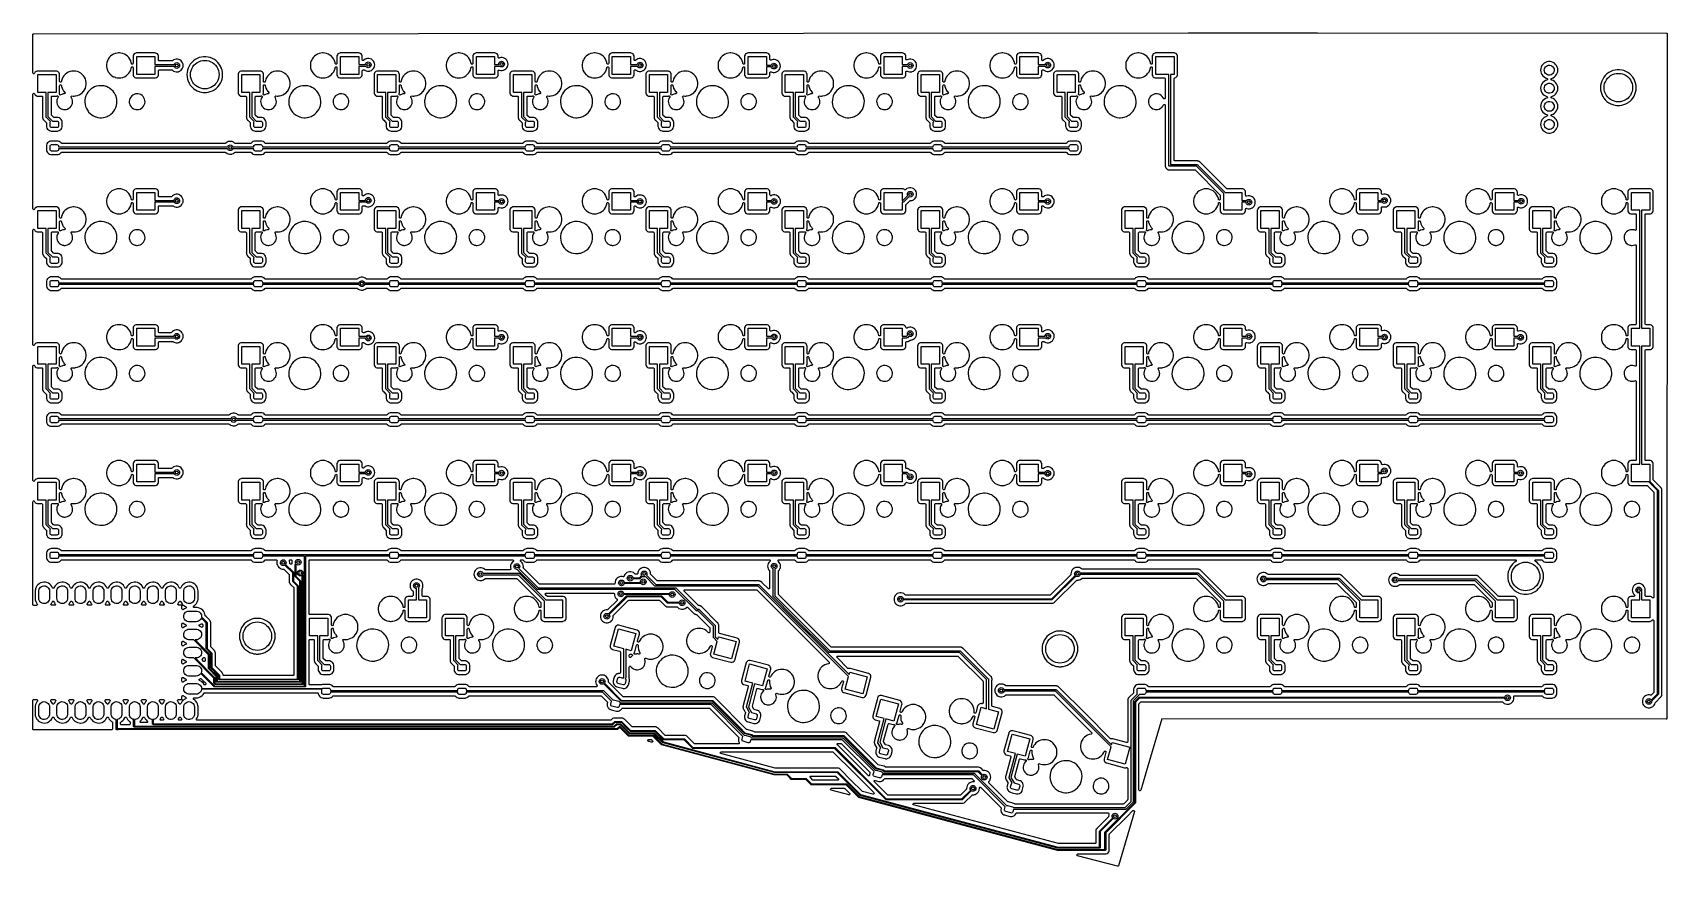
# Model space of a CAD drawing. Extents: x 30 to 259, y -142 to -25.
import ezdxf

# ---------------------------------------------------------------- set-up
doc = ezdxf.new("R2010")
doc.units = 0
doc.layers.add('BLACK', color=7, linetype='CONTINUOUS')

msp = doc.modelspace()

# ---------------------------------------------------------------- linework, layer by layer
at = {"layer": 'BLACK', "linetype": 'CONTINUOUS'}
for p, q in [((29.7505, -25.1244), (29.7671, -25.0624)), ((29.7505, -29.5762), (29.7505, -25.1244)), ((29.7671, -25.0624), (29.8124, -25.017)), ((29.8124, -25.017), (29.8744, -25.0004)), ((29.8744, -25.0004), (191.7, -24.8505)), ((191.7, -24.8505), (209.859, -24.864)), ((209.859, -24.864), (258.751, -24.9004)), ((258.751, -24.9004), (258.813, -24.9171)), ((258.813, -24.9171), (258.858, -24.9624)), ((258.858, -24.9624), (258.875, -25.0244)), ((258.875, -25.0244), (258.875, -27.3999)), ((258.875, -27.3999), (258.825, -121)), ((29.7505, -30.4977), (29.7505, -29.5762)), ((40.1161, -29.0544), (40.077, -29.3138)), ((40.077, -29.3138), (40.077, -29.5762)), ((40.077, -29.5762), (40.1161, -29.8356)), ((40.1934, -28.8037), (40.1161, -29.0544)), ((40.2631, -28.6591), (40.1934, -28.8037)), ((40.3073, -28.5673), (40.2631, -28.6591)), ((40.4551, -28.3505), (40.3073, -28.5673)), ((40.6335, -28.1582), (40.4551, -28.3505)), ((40.8386, -27.9946), (40.6335, -28.1582)), ((41.0659, -27.8634), (40.8386, -27.9946)), ((41.3101, -27.7676), (41.0659, -27.8634)), ((41.5659, -27.7092), (41.3101, -27.7676)), ((41.762, -27.6945), (41.5659, -27.7092)), ((41.893, -27.6945), (41.762, -27.6945)), ((41.762, -27.6945), (41.762, -27.6945)), ((42.0891, -27.7092), (41.893, -27.6945)), ((41.893, -27.6945), (41.893, -27.6945)), ((42.3449, -27.7676), (42.0891, -27.7092)), ((42.5891, -27.8634), (42.3449, -27.7676)), ((42.8164, -27.9946), (42.5891, -27.8634)), ((43.0215, -28.1582), (42.8164, -27.9946)), ((42.8164, -27.9946), (42.8164, -27.9946)), ((43.1999, -28.3505), (43.0215, -28.1582)), ((43.0215, -28.1582), (43.0215, -28.1582)), ((43.0215, -28.1582), (43.0215, -28.1582)), ((43.3477, -28.5673), (43.1999, -28.3505)), ((43.1999, -28.3505), (43.1999, -28.3505)), ((43.1999, -28.3505), (43.1999, -28.3505)), ((43.4616, -28.8037), (43.3477, -28.5673)), ((43.5389, -29.0544), (43.4616, -28.8037)), ((43.5551, -29.1617), (43.5389, -29.0544)), ((43.5389, -29.8356), (43.5554, -29.7262)), ((43.5554, -29.1638), (43.5551, -29.1617)), ((43.5792, -29.2202), (43.5554, -29.1638)), ((43.5554, -29.7262), (43.5792, -29.6698)), ((43.627, -29.2583), (43.5792, -29.2202)), ((43.5792, -29.6698), (43.627, -29.6317)), ((43.6873, -29.269), (43.627, -29.2583)), ((43.627, -29.6317), (43.6873, -29.621)), ((43.7453, -29.2495), (43.6873, -29.269)), ((43.6873, -29.621), (43.7453, -29.6405)), ((43.7869, -29.2046), (43.7453, -29.2495)), ((43.7453, -29.6405), (43.7869, -29.6854)), ((43.802, -29.1453), (43.7869, -29.2046)), ((43.7869, -29.6854), (43.802, -29.7447)), ((43.8084, -28.0875), (43.802, -28.1471)), ((43.802, -28.1471), (43.802, -29.1453)), ((43.802, -29.7447), (43.802, -30.7429)), ((43.8587, -27.9527), (43.8084, -28.0875)), ((43.945, -27.8375), (43.8587, -27.9527)), ((44.0602, -27.7512), (43.945, -27.8375)), ((44.195, -27.7009), (44.0602, -27.7512)), ((44.2546, -27.6945), (44.195, -27.7009)), ((46.9004, -27.6945), (44.2546, -27.6945)), ((44.3025, -30.695), (44.3025, -28.195)), ((44.3025, -28.195), (46.8525, -28.195)), ((46.8525, -28.195), (46.8525, -29.32)), ((46.8525, -29.32), (49.5428, -29.32)), ((49.539, -29.57), (46.8525, -29.57)), ((46.8525, -29.57), (46.8525, -30.695)), ((46.96, -27.7009), (46.9004, -27.6945)), ((46.9004, -27.6945), (46.9004, -27.6945)), ((47.0948, -27.7512), (46.96, -27.7009)), ((47.21, -27.8375), (47.0948, -27.7512)), ((47.2963, -27.9527), (47.21, -27.8375)), ((47.3466, -28.0875), (47.2963, -27.9527)), ((47.353, -28.1471), (47.3466, -28.0875)), ((47.353, -28.6955), (47.353, -28.1471)), ((47.353, -28.1471), (47.353, -28.1471)), ((47.3696, -28.7575), (47.353, -28.6955)), ((47.415, -28.8029), (47.3696, -28.7575)), ((47.477, -28.8195), (47.415, -28.8029)), ((49.2208, -28.8195), (47.477, -28.8195)), ((49.2712, -28.8088), (49.2208, -28.8195)), ((49.3129, -28.7785), (49.2712, -28.8088)), ((49.3133, -28.778), (49.3129, -28.7785)), ((49.3141, -28.7771), (49.3133, -28.778)), ((49.4673, -28.6658), (49.3141, -28.7771)), ((49.6402, -28.5889), (49.4673, -28.6658)), ((49.5396, -29.5736), (49.539, -29.57)), ((49.5964, -29.6851), (49.5396, -29.5736)), ((49.5428, -29.32), (49.5964, -29.2149)), ((49.5964, -29.2149), (49.6849, -29.1264)), ((49.6849, -29.7736), (49.5964, -29.6851)), ((49.8254, -28.5495), (49.6402, -28.5889)), ((49.6849, -29.1264), (49.7964, -29.0696)), ((49.7964, -29.8304), (49.6849, -29.7736)), ((49.7964, -29.0696), (49.92, -29.05)), ((50.0146, -28.5495), (49.8254, -28.5495)), ((49.8254, -28.5495), (49.8254, -28.5495)), ((49.92, -29.05), (50.0436, -29.0696)), ((50.1998, -28.5889), (50.0146, -28.5495)), ((50.0146, -28.5495), (50.0146, -28.5495)), ((50.0436, -29.0696), (50.1551, -29.1264)), ((50.1551, -29.7736), (50.0436, -29.8304)), ((50.1551, -29.1264), (50.2436, -29.2149)), ((50.2436, -29.6851), (50.1551, -29.7736)), ((50.3727, -28.6658), (50.1998, -28.5889)), ((50.2436, -29.2149), (50.3004, -29.3264)), ((50.3004, -29.5736), (50.2436, -29.6851)), ((50.3004, -29.3264), (50.32, -29.45)), ((50.32, -29.45), (50.3004, -29.5736)), ((50.5259, -28.7771), (50.3727, -28.6658)), ((50.6525, -28.9178), (50.5259, -28.7771)), ((50.7472, -29.0817), (50.6525, -28.9178)), ((50.8057, -29.2617), (50.7472, -29.0817)), ((50.7472, -29.0817), (50.7472, -29.0817)), ((50.7472, -29.8183), (50.8057, -29.6383)), ((50.8255, -29.45), (50.8057, -29.2617)), ((50.8057, -29.6383), (50.8255, -29.45)), ((51.6525, -29.527), (51.5185, -29.8117)), ((51.8211, -29.2613), (51.6525, -29.527)), ((52.0216, -29.0189), (51.8211, -29.2613)), ((52.251, -28.8035), (52.0216, -29.0189)), ((52.0287, -29.9032), (52.1655, -29.6527)), ((52.1655, -29.6527), (52.3365, -29.4243)), ((52.5055, -28.6186), (52.251, -28.8035)), ((52.3365, -29.4243), (52.5383, -29.2225)), ((52.7812, -28.467), (52.5055, -28.6186)), ((52.5383, -29.2225), (52.7667, -29.0515)), ((52.7667, -29.0515), (53.0172, -28.9147)), ((53.0738, -28.3512), (52.7812, -28.467)), ((53.0172, -28.9147), (53.2845, -28.815)), ((53.3785, -28.2729), (53.0738, -28.3512)), ((53.2845, -28.815), (53.5634, -28.7544)), ((53.6907, -28.2335), (53.3785, -28.2729)), ((53.5634, -28.7544), (53.848, -28.734)), ((54.0053, -28.2335), (53.6907, -28.2335)), ((53.6907, -28.2335), (53.6907, -28.2335)), ((53.848, -28.734), (54.1326, -28.7544)), ((54.3175, -28.2729), (54.0053, -28.2335)), ((54.0053, -28.2335), (54.0053, -28.2335)), ((54.1326, -28.7544), (54.4115, -28.815)), ((54.6222, -28.3512), (54.3175, -28.2729)), ((54.4115, -28.815), (54.6788, -28.9147)), ((54.9148, -28.467), (54.6222, -28.3512)), ((54.6788, -28.9147), (54.9293, -29.0515)), ((55.1905, -28.6186), (54.9148, -28.467)), ((54.9293, -29.0515), (55.1577, -29.2225)), ((55.1577, -29.2225), (55.3595, -29.4243)), ((55.445, -28.8035), (55.1905, -28.6186)), ((55.3595, -29.4243), (55.5305, -29.6527)), ((55.6744, -29.0189), (55.445, -28.8035)), ((55.5305, -29.6527), (55.6673, -29.9032)), ((55.8749, -29.2613), (55.6744, -29.0189)), ((55.6744, -29.0189), (55.6744, -29.0189)), ((56.0435, -29.527), (55.8749, -29.2613)), ((56.0667, -29.5762), (56.0435, -29.527)), ((56.1775, -29.8117), (56.0667, -29.5762)), ((68.6911, -29.0544), (68.652, -29.3138)), ((68.652, -29.3138), (68.652, -29.5762)), ((68.652, -29.5762), (68.6911, -29.8356)), ((68.7684, -28.8037), (68.6911, -29.0544)), ((68.8381, -28.6591), (68.7684, -28.8037)), ((68.8823, -28.5673), (68.8381, -28.6591)), ((69.0301, -28.3505), (68.8823, -28.5673)), ((69.2085, -28.1582), (69.0301, -28.3505)), ((69.4136, -27.9946), (69.2085, -28.1582)), ((69.6409, -27.8634), (69.4136, -27.9946)), ((69.8851, -27.7676), (69.6409, -27.8634)), ((70.1409, -27.7092), (69.8851, -27.7676)), ((70.337, -27.6945), (70.1409, -27.7092)), ((70.468, -27.6945), (70.337, -27.6945)), ((70.337, -27.6945), (70.337, -27.6945)), ((70.6641, -27.7092), (70.468, -27.6945)), ((70.468, -27.6945), (70.468, -27.6945)), ((70.9199, -27.7676), (70.6641, -27.7092)), ((71.1641, -27.8634), (70.9199, -27.7676)), ((71.3914, -27.9946), (71.1641, -27.8634)), ((71.5965, -28.1582), (71.3914, -27.9946)), ((71.3914, -27.9946), (71.3914, -27.9946)), ((71.7749, -28.3505), (71.5965, -28.1582)), ((71.5965, -28.1582), (71.5965, -28.1582)), ((71.5965, -28.1582), (71.5965, -28.1582)), ((71.9227, -28.5673), (71.7749, -28.3505)), ((71.7749, -28.3505), (71.7749, -28.3505)), ((71.7749, -28.3505), (71.7749, -28.3505)), ((72.0366, -28.8037), (71.9227, -28.5673)), ((72.1139, -29.0544), (72.0366, -28.8037)), ((72.1301, -29.1617), (72.1139, -29.0544)), ((72.1139, -29.8356), (72.1304, -29.7262)), ((72.1304, -29.1638), (72.1301, -29.1617)), ((72.1542, -29.2202), (72.1304, -29.1638)), ((72.1304, -29.7262), (72.1542, -29.6698)), ((72.202, -29.2583), (72.1542, -29.2202)), ((72.1542, -29.6698), (72.202, -29.6317)), ((72.2623, -29.269), (72.202, -29.2583)), ((72.202, -29.6317), (72.2623, -29.621)), ((72.3203, -29.2495), (72.2623, -29.269)), ((72.2623, -29.621), (72.3203, -29.6405)), ((72.3619, -29.2046), (72.3203, -29.2495)), ((72.3203, -29.6405), (72.3619, -29.6854)), ((72.377, -29.1453), (72.3619, -29.2046)), ((72.3619, -29.6854), (72.377, -29.7447)), ((72.3834, -28.0875), (72.377, -28.1471)), ((72.377, -28.1471), (72.377, -29.1453)), ((72.377, -29.7447), (72.377, -30.7429)), ((72.4337, -27.9527), (72.3834, -28.0875)), ((72.52, -27.8375), (72.4337, -27.9527)), ((72.6352, -27.7512), (72.52, -27.8375)), ((72.77, -27.7009), (72.6352, -27.7512)), ((72.8296, -27.6945), (72.77, -27.7009)), ((75.4754, -27.6945), (72.8296, -27.6945)), ((72.8775, -30.695), (72.8775, -28.195)), ((72.8775, -28.195), (75.4275, -28.195)), ((75.4275, -28.195), (75.4275, -29.32)), ((75.4275, -29.32), (76.3763, -29.32)), ((76.4336, -29.57), (75.4275, -29.57)), ((75.4275, -29.57), (75.4275, -30.695)), ((75.535, -27.7009), (75.4754, -27.6945)), ((75.4754, -27.6945), (75.4754, -27.6945)), ((75.6698, -27.7512), (75.535, -27.7009)), ((75.785, -27.8375), (75.6698, -27.7512)), ((75.8713, -27.9527), (75.785, -27.8375)), ((75.9216, -28.0875), (75.8713, -27.9527)), ((75.928, -28.1471), (75.9216, -28.0875)), ((75.928, -28.6263), (75.928, -28.1471)), ((75.928, -28.1471), (75.928, -28.1471)), ((75.9421, -28.6838), (75.928, -28.6263)), ((75.9812, -28.7282), (75.9421, -28.6838)), ((76.0365, -28.7494), (75.9812, -28.7282)), ((76.0952, -28.7426), (76.0365, -28.7494)), ((76.1441, -28.7093), (76.0952, -28.7426)), ((76.1641, -28.6871), (76.1441, -28.7093)), ((76.3173, -28.5758), (76.1641, -28.6871)), ((76.4902, -28.4989), (76.3173, -28.5758)), ((76.3763, -29.32), (76.3896, -29.2364)), ((76.3896, -29.2364), (76.4464, -29.1249)), ((76.4464, -29.5951), (76.4336, -29.57)), ((76.4464, -29.1249), (76.5349, -29.0364)), ((76.5349, -29.6836), (76.4464, -29.5951)), ((76.6754, -28.4595), (76.4902, -28.4989)), ((76.5349, -29.0364), (76.6464, -28.9796)), ((76.6464, -29.7404), (76.5349, -29.6836)), ((76.6464, -28.9796), (76.77, -28.96)), ((76.77, -29.76), (76.6464, -29.7404)), ((76.8646, -28.4595), (76.6754, -28.4595)), ((76.6754, -28.4595), (76.6754, -28.4595)), ((76.77, -28.96), (76.8936, -28.9796)), ((76.8936, -29.7404), (76.77, -29.76)), ((77.0498, -28.4989), (76.8646, -28.4595)), ((76.8646, -28.4595), (76.8646, -28.4595)), ((76.8936, -28.9796), (77.0051, -29.0364)), ((77.0051, -29.6836), (76.8936, -29.7404)), ((77.0051, -29.0364), (77.0936, -29.1249)), ((77.0936, -29.5951), (77.0051, -29.6836)), ((77.2227, -28.5758), (77.0498, -28.4989)), ((77.0936, -29.1249), (77.1504, -29.2364)), ((77.1504, -29.4836), (77.0936, -29.5951)), ((77.1504, -29.2364), (77.17, -29.36)), ((77.17, -29.36), (77.1504, -29.4836)), ((77.3759, -28.6871), (77.2227, -28.5758)), ((77.5025, -28.8278), (77.3759, -28.6871)), ((77.5972, -28.9917), (77.5025, -28.8278)), ((77.5025, -29.8922), (77.5972, -29.7283)), ((77.6069, -29.0217), (77.5972, -28.9917)), ((77.5972, -29.7283), (77.6111, -29.6854)), ((77.6557, -29.1717), (77.6069, -29.0217)), ((77.6111, -29.6854), (77.6466, -29.5762)), ((77.6466, -29.5762), (77.6557, -29.5483)), ((77.6755, -29.36), (77.6557, -29.1717)), ((77.6557, -29.5483), (77.6755, -29.36)), ((87.7411, -29.0544), (87.702, -29.3138)), ((87.702, -29.3138), (87.702, -29.5762)), ((87.702, -29.5762), (87.7411, -29.8356)), ((87.8184, -28.8037), (87.7411, -29.0544)), ((87.8881, -28.6591), (87.8184, -28.8037)), ((87.9323, -28.5673), (87.8881, -28.6591)), ((88.0801, -28.3505), (87.9323, -28.5673)), ((88.2585, -28.1582), (88.0801, -28.3505)), ((88.4636, -27.9946), (88.2585, -28.1582)), ((88.6909, -27.8634), (88.4636, -27.9946)), ((88.9351, -27.7676), (88.6909, -27.8634)), ((89.1909, -27.7092), (88.9351, -27.7676)), ((89.387, -27.6945), (89.1909, -27.7092)), ((89.518, -27.6945), (89.387, -27.6945)), ((89.387, -27.6945), (89.387, -27.6945)), ((89.7141, -27.7092), (89.518, -27.6945)), ((89.518, -27.6945), (89.518, -27.6945)), ((89.9699, -27.7676), (89.7141, -27.7092)), ((90.2141, -27.8634), (89.9699, -27.7676)), ((90.4414, -27.9946), (90.2141, -27.8634)), ((90.6465, -28.1582), (90.4414, -27.9946)), ((90.4414, -27.9946), (90.4414, -27.9946)), ((90.8249, -28.3505), (90.6465, -28.1582)), ((90.6465, -28.1582), (90.6465, -28.1582)), ((90.6465, -28.1582), (90.6465, -28.1582)), ((90.9727, -28.5673), (90.8249, -28.3505)), ((90.8249, -28.3505), (90.8249, -28.3505)), ((90.8249, -28.3505), (90.8249, -28.3505)), ((91.0866, -28.8037), (90.9727, -28.5673)), ((91.1639, -29.0544), (91.0866, -28.8037)), ((91.1801, -29.1617), (91.1639, -29.0544)), ((91.1639, -29.8356), (91.1804, -29.7262)), ((91.1804, -29.1638), (91.1801, -29.1617)), ((91.2042, -29.2202), (91.1804, -29.1638)), ((91.1804, -29.7262), (91.2042, -29.6698)), ((91.252, -29.2583), (91.2042, -29.2202)), ((91.2042, -29.6698), (91.252, -29.6317)), ((91.3123, -29.269), (91.252, -29.2583)), ((91.252, -29.6317), (91.3123, -29.621)), ((91.3703, -29.2495), (91.3123, -29.269)), ((91.3123, -29.621), (91.3703, -29.6405)), ((91.4119, -29.2046), (91.3703, -29.2495)), ((91.3703, -29.6405), (91.4119, -29.6854)), ((91.427, -29.1453), (91.4119, -29.2046)), ((91.4119, -29.6854), (91.427, -29.7447)), ((91.4334, -28.0875), (91.427, -28.1471)), ((91.427, -28.1471), (91.427, -29.1453)), ((91.427, -29.7447), (91.427, -30.7429)), ((91.4837, -27.9527), (91.4334, -28.0875)), ((91.57, -27.8375), (91.4837, -27.9527)), ((91.6852, -27.7512), (91.57, -27.8375)), ((91.82, -27.7009), (91.6852, -27.7512)), ((91.8796, -27.6945), (91.82, -27.7009)), ((94.5254, -27.6945), (91.8796, -27.6945)), ((91.9275, -30.695), (91.9275, -28.195)), ((91.9275, -28.195), (94.4775, -28.195)), ((94.4775, -28.195), (94.4775, -29.32)), ((94.4775, -29.32), (95.0711, -29.32)), ((95.2213, -29.57), (94.4775, -29.57)), ((94.4775, -29.57), (94.4775, -30.695)), ((94.585, -27.7009), (94.5254, -27.6945)), ((94.5254, -27.6945), (94.5254, -27.6945)), ((94.7198, -27.7512), (94.585, -27.7009)), ((94.835, -27.8375), (94.7198, -27.7512)), ((94.9213, -27.9527), (94.835, -27.8375)), ((94.9716, -28.0875), (94.9213, -27.9527)), ((94.978, -28.1471), (94.9716, -28.0875)), ((94.978, -28.2879), (94.978, -28.1471)), ((94.978, -28.1471), (94.978, -28.1471)), ((94.993, -28.3471), (94.978, -28.2879)), ((95.0345, -28.3919), (94.993, -28.3471)), ((95.0923, -28.4116), (95.0345, -28.3919)), ((95.06, -29.25), (95.0796, -29.1264)), ((95.0711, -29.32), (95.06, -29.25)), ((95.0796, -29.1264), (95.1364, -29.0149)), ((95.1524, -28.4012), (95.0923, -28.4116)), ((95.1364, -29.0149), (95.2249, -28.9264)), ((95.1802, -28.3889), (95.1524, -28.4012)), ((95.3654, -28.3495), (95.1802, -28.3889)), ((95.2249, -29.5736), (95.2213, -29.57)), ((95.2249, -28.9264), (95.3364, -28.8696)), ((95.3364, -29.6304), (95.2249, -29.5736)), ((95.3364, -28.8696), (95.46, -28.85)), ((95.46, -29.65), (95.3364, -29.6304)), ((95.5546, -28.3495), (95.3654, -28.3495)), ((95.3654, -28.3495), (95.3654, -28.3495)), ((95.46, -28.85), (95.5836, -28.8696)), ((95.5836, -29.6304), (95.46, -29.65)), ((95.7398, -28.3889), (95.5546, -28.3495)), ((95.5546, -28.3495), (95.5546, -28.3495)), ((95.5836, -28.8696), (95.6951, -28.9264)), ((95.6951, -29.5736), (95.5836, -29.6304)), ((95.6951, -28.9264), (95.7836, -29.0149)), ((95.7836, -29.4851), (95.6951, -29.5736)), ((95.9127, -28.4658), (95.7398, -28.3889)), ((95.7836, -29.0149), (95.8404, -29.1264)), ((95.8404, -29.3736), (95.7836, -29.4851)), ((95.8404, -29.1264), (95.86, -29.25)), ((95.86, -29.25), (95.8404, -29.3736)), ((96.0659, -28.5771), (95.9127, -28.4658)), ((96.1925, -28.7178), (96.0659, -28.5771)), ((96.0659, -29.9229), (96.1925, -29.7822)), ((96.2872, -28.8817), (96.1925, -28.7178)), ((96.1925, -29.7822), (96.2872, -29.6183)), ((96.3457, -29.0617), (96.2872, -28.8817)), ((96.2872, -28.8817), (96.2872, -28.8817)), ((96.2872, -29.6183), (96.3009, -29.5762)), ((96.3009, -29.5762), (96.3457, -29.4383)), ((96.3655, -29.25), (96.3457, -29.0617)), ((96.3457, -29.4383), (96.3655, -29.25)), ((106.791, -29.0544), (106.752, -29.3138)), ((106.752, -29.3138), (106.752, -29.5762)), ((106.752, -29.5762), (106.791, -29.8356)), ((106.868, -28.8037), (106.791, -29.0544)), ((106.938, -28.6591), (106.868, -28.8037)), ((106.982, -28.5673), (106.938, -28.6591)), ((107.13, -28.3505), (106.982, -28.5673)), ((107.309, -28.1582), (107.13, -28.3505)), ((107.514, -27.9946), (107.309, -28.1582)), ((107.741, -27.8634), (107.514, -27.9946)), ((107.985, -27.7676), (107.741, -27.8634)), ((108.241, -27.7092), (107.985, -27.7676)), ((108.437, -27.6945), (108.241, -27.7092)), ((108.568, -27.6945), (108.437, -27.6945)), ((108.437, -27.6945), (108.437, -27.6945)), ((108.764, -27.7092), (108.568, -27.6945)), ((108.568, -27.6945), (108.568, -27.6945)), ((109.02, -27.7676), (108.764, -27.7092)), ((109.264, -27.8634), (109.02, -27.7676)), ((109.491, -27.9946), (109.264, -27.8634)), ((109.696, -28.1582), (109.491, -27.9946)), ((109.491, -27.9946), (109.491, -27.9946)), ((109.875, -28.3505), (109.696, -28.1582)), ((109.696, -28.1582), (109.696, -28.1582)), ((109.696, -28.1582), (109.696, -28.1582)), ((110.023, -28.5673), (109.875, -28.3505)), ((109.875, -28.3505), (109.875, -28.3505)), ((109.875, -28.3505), (109.875, -28.3505)), ((110.137, -28.8037), (110.023, -28.5673)), ((110.214, -29.0544), (110.137, -28.8037)), ((110.23, -29.1617), (110.214, -29.0544)), ((110.214, -29.8356), (110.23, -29.7262)), ((110.23, -29.1638), (110.23, -29.1617)), ((110.254, -29.2202), (110.23, -29.1638)), ((110.23, -29.7262), (110.254, -29.6698)), ((110.302, -29.2583), (110.254, -29.2202)), ((110.254, -29.6698), (110.302, -29.6317)), ((110.362, -29.269), (110.302, -29.2583)), ((110.302, -29.6317), (110.362, -29.621)), ((110.42, -29.2495), (110.362, -29.269)), ((110.362, -29.621), (110.42, -29.6405)), ((110.462, -29.2046), (110.42, -29.2495)), ((110.42, -29.6405), (110.462, -29.6854)), ((110.477, -29.1453), (110.462, -29.2046)), ((110.462, -29.6854), (110.477, -29.7447)), ((110.483, -28.0875), (110.477, -28.1471)), ((110.477, -28.1471), (110.477, -29.1453)), ((110.477, -29.7447), (110.477, -30.7429)), ((110.534, -27.9527), (110.483, -28.0875)), ((110.62, -27.8375), (110.534, -27.9527)), ((110.735, -27.7512), (110.62, -27.8375)), ((110.87, -27.7009), (110.735, -27.7512)), ((110.93, -27.6945), (110.87, -27.7009)), ((113.575, -27.6945), (110.93, -27.6945)), ((110.977, -30.695), (110.977, -28.195)), ((110.977, -28.195), (113.527, -28.195)), ((113.527, -28.195), (113.527, -29.32)), ((113.527, -29.32), (114.471, -29.32)), ((114.508, -29.57), (113.527, -29.57)), ((113.527, -29.57), (113.527, -30.695)), ((113.635, -27.7009), (113.575, -27.6945)), ((113.575, -27.6945), (113.575, -27.6945)), ((113.77, -27.7512), (113.635, -27.7009)), ((113.885, -27.8375), (113.77, -27.7512)), ((113.971, -27.9527), (113.885, -27.8375)), ((114.022, -28.0875), (113.971, -27.9527)), ((114.028, -28.1471), (114.022, -28.0875)), ((114.028, -28.6452), (114.028, -28.1471)), ((114.028, -28.1471), (114.028, -28.1471)), ((114.042, -28.7027), (114.028, -28.6452)), ((114.081, -28.747), (114.042, -28.7027)), ((114.136, -28.7682), (114.081, -28.747)), ((114.195, -28.7614), (114.136, -28.7682)), ((114.244, -28.7282), (114.195, -28.7614)), ((114.254, -28.7171), (114.244, -28.7282)), ((114.407, -28.6058), (114.254, -28.7171)), ((114.58, -28.5289), (114.407, -28.6058)), ((114.471, -29.32), (114.48, -29.2664)), ((114.48, -29.2664), (114.536, -29.1549)), ((114.536, -29.6251), (114.508, -29.57)), ((114.536, -29.1549), (114.625, -29.0664)), ((114.625, -29.7136), (114.536, -29.6251)), ((114.765, -28.4895), (114.58, -28.5289)), ((114.625, -29.0664), (114.736, -29.0096)), ((114.736, -29.7704), (114.625, -29.7136)), ((114.736, -29.0096), (114.86, -28.99)), ((114.86, -29.79), (114.736, -29.7704)), ((114.955, -28.4895), (114.765, -28.4895)), ((114.765, -28.4895), (114.765, -28.4895)), ((114.86, -28.99), (114.984, -29.0096)), ((114.984, -29.7704), (114.86, -29.79)), ((115.14, -28.5289), (114.955, -28.4895)), ((114.955, -28.4895), (114.955, -28.4895)), ((114.984, -29.0096), (115.095, -29.0664)), ((115.095, -29.7136), (114.984, -29.7704)), ((115.095, -29.0664), (115.184, -29.1549)), ((115.184, -29.6251), (115.095, -29.7136)), ((115.313, -28.6058), (115.14, -28.5289)), ((115.184, -29.1549), (115.24, -29.2664)), ((115.24, -29.5136), (115.184, -29.6251)), ((115.24, -29.2664), (115.26, -29.39)), ((115.26, -29.39), (115.24, -29.5136)), ((115.466, -28.7171), (115.313, -28.6058)), ((115.593, -28.8578), (115.466, -28.7171)), ((115.687, -29.0217), (115.593, -28.8578)), ((115.593, -29.9222), (115.687, -29.7583)), ((115.698, -29.0544), (115.687, -29.0217)), ((115.687, -29.7583), (115.697, -29.7283)), ((115.697, -29.7283), (115.746, -29.5783)), ((115.746, -29.2017), (115.698, -29.0544)), ((115.765, -29.39), (115.746, -29.2017)), ((115.746, -29.5762), (115.765, -29.39)), ((115.746, -29.5783), (115.746, -29.5762)), ((125.841, -29.0544), (125.802, -29.3138)), ((125.802, -29.3138), (125.802, -29.5762)), ((125.802, -29.5762), (125.841, -29.8356)), ((125.918, -28.8037), (125.841, -29.0544)), ((125.988, -28.6591), (125.918, -28.8037)), ((126.032, -28.5673), (125.988, -28.6591)), ((126.18, -28.3505), (126.032, -28.5673)), ((126.359, -28.1582), (126.18, -28.3505)), ((126.564, -27.9946), (126.359, -28.1582)), ((126.791, -27.8634), (126.564, -27.9946)), ((127.035, -27.7676), (126.791, -27.8634)), ((127.291, -27.7092), (127.035, -27.7676)), ((127.487, -27.6945), (127.291, -27.7092)), ((127.618, -27.6945), (127.487, -27.6945)), ((127.487, -27.6945), (127.487, -27.6945)), ((127.814, -27.7092), (127.618, -27.6945)), ((127.618, -27.6945), (127.618, -27.6945)), ((128.07, -27.7676), (127.814, -27.7092)), ((128.314, -27.8634), (128.07, -27.7676)), ((128.541, -27.9946), (128.314, -27.8634)), ((128.746, -28.1582), (128.541, -27.9946)), ((128.541, -27.9946), (128.541, -27.9946)), ((128.925, -28.3505), (128.746, -28.1582)), ((128.746, -28.1582), (128.746, -28.1582)), ((128.746, -28.1582), (128.746, -28.1582)), ((129.073, -28.5673), (128.925, -28.3505)), ((128.925, -28.3505), (128.925, -28.3505)), ((128.925, -28.3505), (128.925, -28.3505)), ((129.187, -28.8037), (129.073, -28.5673)), ((129.264, -29.0544), (129.187, -28.8037)), ((129.28, -29.1617), (129.264, -29.0544)), ((129.264, -29.8356), (129.28, -29.7262)), ((129.28, -29.1638), (129.28, -29.1617)), ((129.304, -29.2202), (129.28, -29.1638)), ((129.28, -29.7262), (129.304, -29.6698)), ((129.352, -29.2583), (129.304, -29.2202)), ((129.304, -29.6698), (129.352, -29.6317)), ((129.412, -29.269), (129.352, -29.2583)), ((129.352, -29.6317), (129.412, -29.621)), ((129.47, -29.2495), (129.412, -29.269)), ((129.412, -29.621), (129.47, -29.6405)), ((129.512, -29.2046), (129.47, -29.2495)), ((129.47, -29.6405), (129.512, -29.6854)), ((129.527, -29.1453), (129.512, -29.2046)), ((129.512, -29.6854), (129.527, -29.7447)), ((129.533, -28.0875), (129.527, -28.1471)), ((129.527, -28.1471), (129.527, -29.1453)), ((129.527, -29.7447), (129.527, -30.7429)), ((129.584, -27.9527), (129.533, -28.0875)), ((129.67, -27.8375), (129.584, -27.9527)), ((129.785, -27.7512), (129.67, -27.8375)), ((129.92, -27.7009), (129.785, -27.7512)), ((129.98, -27.6945), (129.92, -27.7009)), ((132.625, -27.6945), (129.98, -27.6945)), ((130.028, -30.695), (130.028, -28.195)), ((130.028, -28.195), (132.577, -28.195)), ((132.577, -28.195), (132.577, -29.405)), ((132.577, -29.405), (133.26, -29.405)), ((133.26, -29.655), (132.577, -29.655)), ((132.577, -29.655), (132.577, -30.695)), ((132.685, -27.7009), (132.625, -27.6945)), ((132.625, -27.6945), (132.625, -27.6945)), ((132.82, -27.7512), (132.685, -27.7009)), ((132.935, -27.8375), (132.82, -27.7512)), ((133.021, -27.9527), (132.935, -27.8375)), ((133.072, -28.0875), (133.021, -27.9527)), ((133.078, -28.1471), (133.072, -28.0875)), ((133.078, -28.6036), (133.078, -28.1471)), ((133.078, -28.1471), (133.078, -28.1471)), ((133.093, -28.6627), (133.078, -28.6036)), ((133.134, -28.7076), (133.093, -28.6627)), ((133.192, -28.7272), (133.134, -28.7076)), ((133.252, -28.7168), (133.192, -28.7272)), ((133.36, -28.6689), (133.252, -28.7168)), ((133.26, -29.405), (133.316, -29.2949)), ((133.316, -29.7651), (133.26, -29.655)), ((133.316, -29.2949), (133.405, -29.2064)), ((133.405, -29.8536), (133.316, -29.7651)), ((133.545, -28.6295), (133.36, -28.6689)), ((133.405, -29.2064), (133.516, -29.1496)), ((133.516, -29.1496), (133.64, -29.13)), ((133.735, -28.6295), (133.545, -28.6295)), ((133.545, -28.6295), (133.545, -28.6295)), ((133.64, -29.13), (133.764, -29.1496)), ((133.92, -28.6689), (133.735, -28.6295)), ((133.735, -28.6295), (133.735, -28.6295)), ((133.764, -29.1496), (133.875, -29.2064)), ((133.875, -29.2064), (133.964, -29.2949)), ((133.964, -29.7651), (133.875, -29.8536)), ((134.093, -28.7458), (133.92, -28.6689)), ((133.964, -29.2949), (134.02, -29.4064)), ((134.02, -29.6536), (133.964, -29.7651)), ((134.02, -29.4064), (134.04, -29.53)), ((134.04, -29.53), (134.02, -29.6536)), ((134.246, -28.8571), (134.093, -28.7458)), ((134.373, -28.9978), (134.246, -28.8571)), ((134.467, -29.1617), (134.373, -28.9978)), ((134.48, -29.2017), (134.467, -29.1617)), ((134.467, -29.8983), (134.526, -29.7183)), ((134.526, -29.3417), (134.48, -29.2017)), ((134.545, -29.53), (134.526, -29.3417)), ((134.526, -29.7183), (134.541, -29.5762)), ((134.541, -29.5762), (134.545, -29.53)), ((144.891, -29.0544), (144.852, -29.3138)), ((144.852, -29.3138), (144.852, -29.5762)), ((144.852, -29.5762), (144.891, -29.8356)), ((144.968, -28.8037), (144.891, -29.0544)), ((145.038, -28.6591), (144.968, -28.8037)), ((145.082, -28.5673), (145.038, -28.6591)), ((145.23, -28.3505), (145.082, -28.5673)), ((145.409, -28.1582), (145.23, -28.3505)), ((145.614, -27.9946), (145.409, -28.1582)), ((145.841, -27.8634), (145.614, -27.9946)), ((146.085, -27.7676), (145.841, -27.8634)), ((146.341, -27.7092), (146.085, -27.7676)), ((146.537, -27.6945), (146.341, -27.7092)), ((146.668, -27.6945), (146.537, -27.6945)), ((146.537, -27.6945), (146.537, -27.6945)), ((146.864, -27.7092), (146.668, -27.6945)), ((146.668, -27.6945), (146.668, -27.6945)), ((147.12, -27.7676), (146.864, -27.7092)), ((147.364, -27.8634), (147.12, -27.7676)), ((147.591, -27.9946), (147.364, -27.8634)), ((147.796, -28.1582), (147.591, -27.9946)), ((147.591, -27.9946), (147.591, -27.9946)), ((147.975, -28.3505), (147.796, -28.1582)), ((147.796, -28.1582), (147.796, -28.1582)), ((147.796, -28.1582), (147.796, -28.1582)), ((148.123, -28.5673), (147.975, -28.3505)), ((147.975, -28.3505), (147.975, -28.3505)), ((147.975, -28.3505), (147.975, -28.3505)), ((148.237, -28.8037), (148.123, -28.5673)), ((148.314, -29.0544), (148.237, -28.8037)), ((148.33, -29.1617), (148.314, -29.0544)), ((148.314, -29.8356), (148.33, -29.7262)), ((148.33, -29.1638), (148.33, -29.1617)), ((148.354, -29.2202), (148.33, -29.1638)), ((148.33, -29.7262), (148.354, -29.6698)), ((148.402, -29.2583), (148.354, -29.2202)), ((148.354, -29.6698), (148.402, -29.6317)), ((148.462, -29.269), (148.402, -29.2583)), ((148.402, -29.6317), (148.462, -29.621)), ((148.52, -29.2495), (148.462, -29.269)), ((148.462, -29.621), (148.52, -29.6405)), ((148.562, -29.2046), (148.52, -29.2495)), ((148.52, -29.6405), (148.562, -29.6854)), ((148.577, -29.1453), (148.562, -29.2046)), ((148.562, -29.6854), (148.577, -29.7447)), ((148.583, -28.0875), (148.577, -28.1471)), ((148.577, -28.1471), (148.577, -29.1453)), ((148.577, -29.7447), (148.577, -30.7429)), ((148.634, -27.9527), (148.583, -28.0875)), ((148.72, -27.8375), (148.634, -27.9527)), ((148.835, -27.7512), (148.72, -27.8375)), ((148.97, -27.7009), (148.835, -27.7512)), ((149.03, -27.6945), (148.97, -27.7009)), ((151.675, -27.6945), (149.03, -27.6945)), ((149.077, -30.695), (149.077, -28.195)), ((149.077, -28.195), (151.627, -28.195)), ((151.627, -28.195), (151.627, -29.32)), ((151.627, -29.32), (152.363, -29.32)), ((152.359, -29.57), (151.627, -29.57)), ((151.627, -29.57), (151.627, -30.695)), ((151.735, -27.7009), (151.675, -27.6945)), ((151.675, -27.6945), (151.675, -27.6945)), ((151.87, -27.7512), (151.735, -27.7009)), ((151.985, -27.8375), (151.87, -27.7512)), ((152.071, -27.9527), (151.985, -27.8375)), ((152.122, -28.0875), (152.071, -27.9527)), ((152.128, -28.1471), (152.122, -28.0875)), ((152.128, -28.5458), (152.128, -28.1471)), ((152.128, -28.1471), (152.128, -28.1471)), ((152.143, -28.605), (152.128, -28.5458)), ((152.184, -28.6498), (152.143, -28.605)), ((152.242, -28.6694), (152.184, -28.6498)), ((152.302, -28.6591), (152.242, -28.6694)), ((152.46, -28.5889), (152.302, -28.6591)), ((152.36, -29.5736), (152.359, -29.57)), ((152.416, -29.6851), (152.36, -29.5736)), ((152.363, -29.32), (152.416, -29.2149)), ((152.416, -29.2149), (152.505, -29.1264)), ((152.505, -29.7736), (152.416, -29.6851)), ((152.645, -28.5495), (152.46, -28.5889)), ((152.505, -29.1264), (152.616, -29.0696)), ((152.616, -29.8304), (152.505, -29.7736)), ((152.616, -29.0696), (152.74, -29.05)), ((152.835, -28.5495), (152.645, -28.5495)), ((152.645, -28.5495), (152.645, -28.5495)), ((152.74, -29.05), (152.864, -29.0696)), ((153.02, -28.5889), (152.835, -28.5495)), ((152.835, -28.5495), (152.835, -28.5495)), ((152.864, -29.0696), (152.975, -29.1264)), ((152.975, -29.7736), (152.864, -29.8304)), ((152.975, -29.1264), (153.064, -29.2149)), ((153.064, -29.6851), (152.975, -29.7736)), ((153.193, -28.6658), (153.02, -28.5889)), ((153.064, -29.2149), (153.12, -29.3264)), ((153.12, -29.5736), (153.064, -29.6851)), ((153.12, -29.3264), (153.14, -29.45)), ((153.14, -29.45), (153.12, -29.5736)), ((153.346, -28.7771), (153.193, -28.6658)), ((153.473, -28.9178), (153.346, -28.7771)), ((153.567, -29.0817), (153.473, -28.9178)), ((153.626, -29.2617), (153.567, -29.0817)), ((153.567, -29.0817), (153.567, -29.0817)), ((153.567, -29.8183), (153.626, -29.6383)), ((153.645, -29.45), (153.626, -29.2617)), ((153.626, -29.6383), (153.632, -29.5762)), ((153.632, -29.5762), (153.645, -29.45)), ((163.941, -29.0544), (163.902, -29.3138)), ((163.902, -29.3138), (163.902, -29.5762)), ((163.902, -29.5762), (163.941, -29.8356)), ((164.018, -28.8037), (163.941, -29.0544)), ((164.088, -28.6591), (164.018, -28.8037)), ((164.132, -28.5673), (164.088, -28.6591)), ((164.28, -28.3505), (164.132, -28.5673)), ((164.459, -28.1582), (164.28, -28.3505)), ((164.664, -27.9946), (164.459, -28.1582)), ((164.891, -27.8634), (164.664, -27.9946)), ((165.135, -27.7676), (164.891, -27.8634)), ((165.391, -27.7092), (165.135, -27.7676)), ((165.587, -27.6945), (165.391, -27.7092)), ((165.718, -27.6945), (165.587, -27.6945)), ((165.587, -27.6945), (165.587, -27.6945)), ((165.914, -27.7092), (165.718, -27.6945)), ((165.718, -27.6945), (165.718, -27.6945)), ((166.17, -27.7676), (165.914, -27.7092)), ((166.414, -27.8634), (166.17, -27.7676)), ((166.641, -27.9946), (166.414, -27.8634)), ((166.846, -28.1582), (166.641, -27.9946)), ((166.641, -27.9946), (166.641, -27.9946)), ((167.025, -28.3505), (166.846, -28.1582)), ((166.846, -28.1582), (166.846, -28.1582)), ((166.846, -28.1582), (166.846, -28.1582)), ((167.173, -28.5673), (167.025, -28.3505)), ((167.025, -28.3505), (167.025, -28.3505)), ((167.025, -28.3505), (167.025, -28.3505)), ((167.287, -28.8037), (167.173, -28.5673)), ((167.364, -29.0544), (167.287, -28.8037)), ((167.38, -29.1617), (167.364, -29.0544)), ((167.364, -29.8356), (167.38, -29.7262)), ((167.38, -29.1638), (167.38, -29.1617)), ((167.404, -29.2202), (167.38, -29.1638)), ((167.38, -29.7262), (167.404, -29.6698)), ((167.452, -29.2583), (167.404, -29.2202)), ((167.404, -29.6698), (167.452, -29.6317)), ((167.512, -29.269), (167.452, -29.2583)), ((167.452, -29.6317), (167.512, -29.621)), ((167.57, -29.2495), (167.512, -29.269)), ((167.512, -29.621), (167.57, -29.6405)), ((167.612, -29.2046), (167.57, -29.2495)), ((167.57, -29.6405), (167.612, -29.6854)), ((167.627, -29.1453), (167.612, -29.2046)), ((167.612, -29.6854), (167.627, -29.7447)), ((167.633, -28.0875), (167.627, -28.1471)), ((167.627, -28.1471), (167.627, -29.1453)), ((167.627, -29.7447), (167.627, -30.7429)), ((167.684, -27.9527), (167.633, -28.0875)), ((167.77, -27.8375), (167.684, -27.9527)), ((167.885, -27.7512), (167.77, -27.8375)), ((168.02, -27.7009), (167.885, -27.7512)), ((168.08, -27.6945), (168.02, -27.7009)), ((170.725, -27.6945), (168.08, -27.6945)), ((168.127, -30.695), (168.127, -28.195)), ((168.127, -28.195), (170.677, -28.195)), ((170.677, -28.195), (170.677, -29.32)), ((170.677, -29.32), (171.631, -29.32)), ((171.668, -29.57), (170.677, -29.57)), ((170.677, -29.57), (170.677, -30.695)), ((170.785, -27.7009), (170.725, -27.6945)), ((170.725, -27.6945), (170.725, -27.6945)), ((170.92, -27.7512), (170.785, -27.7009)), ((171.035, -27.8375), (170.92, -27.7512)), ((171.121, -27.9527), (171.035, -27.8375)), ((171.172, -28.0875), (171.121, -27.9527)), ((171.178, -28.1471), (171.172, -28.0875)), ((171.178, -28.6563), (171.178, -28.1471)), ((171.178, -28.1471), (171.178, -28.1471)), ((171.192, -28.7138), (171.178, -28.6563)), ((171.231, -28.7582), (171.192, -28.7138)), ((171.286, -28.7794), (171.231, -28.7582)), ((171.345, -28.7726), (171.286, -28.7794)), ((171.394, -28.7393), (171.345, -28.7726)), ((171.414, -28.7171), (171.394, -28.7393)), ((171.567, -28.6058), (171.414, -28.7171)), ((171.74, -28.5289), (171.567, -28.6058)), ((171.631, -29.32), (171.64, -29.2664)), ((171.64, -29.2664), (171.696, -29.1549)), ((171.696, -29.6251), (171.668, -29.57)), ((171.696, -29.1549), (171.785, -29.0664)), ((171.785, -29.7136), (171.696, -29.6251)), ((171.925, -28.4895), (171.74, -28.5289)), ((171.785, -29.0664), (171.896, -29.0096)), ((171.896, -29.7704), (171.785, -29.7136)), ((171.896, -29.0096), (172.02, -28.99)), ((172.02, -29.79), (171.896, -29.7704)), ((172.115, -28.4895), (171.925, -28.4895)), ((171.925, -28.4895), (171.925, -28.4895)), ((172.02, -28.99), (172.144, -29.0096)), ((172.144, -29.7704), (172.02, -29.79)), ((172.3, -28.5289), (172.115, -28.4895)), ((172.115, -28.4895), (172.115, -28.4895)), ((172.144, -29.0096), (172.255, -29.0664)), ((172.255, -29.7136), (172.144, -29.7704)), ((172.255, -29.0664), (172.344, -29.1549)), ((172.344, -29.6251), (172.255, -29.7136)), ((172.473, -28.6058), (172.3, -28.5289)), ((172.344, -29.1549), (172.4, -29.2664)), ((172.4, -29.5136), (172.344, -29.6251)), ((172.4, -29.2664), (172.42, -29.39)), ((172.42, -29.39), (172.4, -29.5136)), ((172.626, -28.7171), (172.473, -28.6058)), ((172.753, -28.8578), (172.626, -28.7171)), ((172.847, -29.0217), (172.753, -28.8578)), ((172.753, -29.9222), (172.847, -29.7583)), ((172.858, -29.0544), (172.847, -29.0217)), ((172.847, -29.7583), (172.857, -29.7283)), ((172.857, -29.7283), (172.906, -29.5783)), ((172.906, -29.2017), (172.858, -29.0544)), ((172.925, -29.39), (172.906, -29.2017)), ((172.906, -29.5762), (172.925, -29.39)), ((172.906, -29.5783), (172.906, -29.5762)), ((182.991, -29.0544), (182.952, -29.3138)), ((182.952, -29.3138), (182.952, -29.5762)), ((182.952, -29.5762), (182.991, -29.8356)), ((183.068, -28.8037), (182.991, -29.0544)), ((183.138, -28.6591), (183.068, -28.8037)), ((183.182, -28.5673), (183.138, -28.6591)), ((183.33, -28.3505), (183.182, -28.5673)), ((183.509, -28.1582), (183.33, -28.3505)), ((183.714, -27.9946), (183.509, -28.1582)), ((183.941, -27.8634), (183.714, -27.9946)), ((184.185, -27.7676), (183.941, -27.8634)), ((184.441, -27.7092), (184.185, -27.7676)), ((184.637, -27.6945), (184.441, -27.7092)), ((184.768, -27.6945), (184.637, -27.6945)), ((184.637, -27.6945), (184.637, -27.6945)), ((184.964, -27.7092), (184.768, -27.6945)), ((184.768, -27.6945), (184.768, -27.6945)), ((185.22, -27.7676), (184.964, -27.7092)), ((185.464, -27.8634), (185.22, -27.7676)), ((185.691, -27.9946), (185.464, -27.8634)), ((185.896, -28.1582), (185.691, -27.9946)), ((185.691, -27.9946), (185.691, -27.9946)), ((186.075, -28.3505), (185.896, -28.1582)), ((185.896, -28.1582), (185.896, -28.1582)), ((185.896, -28.1582), (185.896, -28.1582)), ((186.223, -28.5673), (186.075, -28.3505)), ((186.075, -28.3505), (186.075, -28.3505)), ((186.075, -28.3505), (186.075, -28.3505)), ((186.337, -28.8037), (186.223, -28.5673)), ((186.414, -29.0544), (186.337, -28.8037)), ((186.43, -29.1617), (186.414, -29.0544)), ((186.414, -29.8356), (186.43, -29.7262)), ((186.43, -29.1638), (186.43, -29.1617)), ((186.454, -29.2202), (186.43, -29.1638)), ((186.43, -29.7262), (186.454, -29.6698)), ((186.502, -29.2583), (186.454, -29.2202)), ((186.454, -29.6698), (186.502, -29.6317)), ((186.562, -29.269), (186.502, -29.2583)), ((186.502, -29.6317), (186.562, -29.621)), ((186.62, -29.2495), (186.562, -29.269)), ((186.562, -29.621), (186.62, -29.6405)), ((186.662, -29.2046), (186.62, -29.2495)), ((186.62, -29.6405), (186.662, -29.6854)), ((186.677, -29.1453), (186.662, -29.2046)), ((186.662, -29.6854), (186.677, -29.7447)), ((186.683, -28.0875), (186.677, -28.1471)), ((186.677, -28.1471), (186.677, -29.1453)), ((186.677, -29.7447), (186.677, -30.7429)), ((186.734, -27.9527), (186.683, -28.0875)), ((186.82, -27.8375), (186.734, -27.9527)), ((186.935, -27.7512), (186.82, -27.8375)), ((187.07, -27.7009), (186.935, -27.7512)), ((187.13, -27.6945), (187.07, -27.7009)), ((189.775, -27.6945), (187.13, -27.6945)), ((187.177, -30.695), (187.177, -28.195)), ((187.177, -28.195), (189.727, -28.195)), ((189.727, -28.195), (189.727, -30.695)), ((189.835, -27.7009), (189.775, -27.6945)), ((189.775, -27.6945), (189.775, -27.6945)), ((189.97, -27.7512), (189.835, -27.7009)), ((190.085, -27.8375), (189.97, -27.7512)), ((190.171, -27.9527), (190.085, -27.8375)), ((190.222, -28.0875), (190.171, -27.9527)), ((190.228, -28.1471), (190.222, -28.0875)), ((190.228, -30.7429), (190.228, -28.1471)), ((241.202, -29.665), (241.141, -29.8787)), ((241.301, -29.4661), (241.202, -29.665)), ((241.435, -29.2888), (241.301, -29.4661)), ((241.599, -29.1391), (241.435, -29.2888)), ((241.788, -29.0221), (241.599, -29.1391)), ((241.647, -29.9328), (241.707, -29.7754)), ((241.707, -29.7754), (241.802, -29.6368)), ((241.995, -28.9418), (241.788, -29.0221)), ((241.802, -29.6368), (241.928, -29.5251)), ((241.928, -29.5251), (242.077, -29.4469)), ((242.214, -28.901), (241.995, -28.9418)), ((241.995, -28.9418), (241.995, -28.9418)), ((242.077, -29.4469), (242.241, -29.4066)), ((242.436, -28.901), (242.214, -28.901)), ((242.241, -29.4066), (242.409, -29.4066)), ((242.409, -29.4066), (242.573, -29.4469)), ((242.655, -28.9418), (242.436, -28.901)), ((242.573, -29.4469), (242.722, -29.5251)), ((242.862, -29.0221), (242.655, -28.9418)), ((242.722, -29.5251), (242.848, -29.6368)), ((242.848, -29.6368), (242.943, -29.7754)), ((243.051, -29.1391), (242.862, -29.0221)), ((242.862, -29.0221), (242.862, -29.0221)), ((242.943, -29.7754), (243.003, -29.9328)), ((243.215, -29.2888), (243.051, -29.1391)), ((243.349, -29.4661), (243.215, -29.2888)), ((243.448, -29.665), (243.349, -29.4661)), ((243.509, -29.8787), (243.448, -29.665)), ((29.7692, -30.5632), (29.7505, -30.4977)), ((29.8198, -30.6089), (29.7692, -30.5632)), ((29.8869, -30.621), (29.8198, -30.6089)), ((29.9502, -30.5959), (29.8869, -30.621)), ((29.9907, -30.541), (29.9502, -30.5959)), ((30.0087, -30.4927), (29.9907, -30.541)), ((30.095, -30.3775), (30.0087, -30.4927)), ((30.2102, -30.2912), (30.095, -30.3775)), ((30.345, -30.2409), (30.2102, -30.2912)), ((30.4046, -30.2345), (30.345, -30.2409)), ((33.0504, -30.2345), (30.4046, -30.2345)), ((30.4525, -33.235), (30.4525, -30.735)), ((30.4525, -30.735), (33.0025, -30.735)), ((33.0025, -30.735), (33.0025, -33.235)), ((33.11, -30.2409), (33.0504, -30.2345)), ((33.0504, -30.2345), (33.0504, -30.2345)), ((33.2448, -30.2912), (33.11, -30.2409)), ((33.36, -30.3775), (33.2448, -30.2912)), ((33.4463, -30.4927), (33.36, -30.3775)), ((33.4966, -30.6275), (33.4463, -30.4927)), ((33.503, -30.6871), (33.4966, -30.6275)), ((33.503, -31.6853), (33.503, -30.6871)), ((33.503, -30.6871), (33.503, -30.6871)), ((33.5181, -31.7446), (33.503, -31.6853)), ((33.5597, -31.7895), (33.5181, -31.7446)), ((33.6177, -31.809), (33.5597, -31.7895)), ((33.678, -31.7983), (33.6177, -31.809)), ((33.7258, -31.7602), (33.678, -31.7983)), ((33.7496, -31.7038), (33.7258, -31.7602)), ((33.7661, -31.5944), (33.7496, -31.7038)), ((33.8434, -31.3437), (33.7661, -31.5944)), ((33.9573, -31.1073), (33.8434, -31.3437)), ((34.1051, -30.8905), (33.9573, -31.1073)), ((34.2835, -30.6982), (34.1051, -30.8905)), ((34.4886, -30.5346), (34.2835, -30.6982)), ((34.7159, -30.4034), (34.4886, -30.5346)), ((34.9601, -30.3076), (34.7159, -30.4034)), ((35.2159, -30.2492), (34.9601, -30.3076)), ((35.412, -30.2345), (35.2159, -30.2492)), ((35.543, -30.2345), (35.412, -30.2345)), ((35.412, -30.2345), (35.412, -30.2345)), ((35.7391, -30.2492), (35.543, -30.2345)), ((35.543, -30.2345), (35.543, -30.2345)), ((35.9949, -30.3076), (35.7391, -30.2492)), ((36.2391, -30.4034), (35.9949, -30.3076)), ((36.286, -30.4305), (36.2391, -30.4034)), ((36.2391, -30.4034), (36.2391, -30.4034)), ((36.2391, -30.4034), (36.2391, -30.4034)), ((36.4664, -30.5346), (36.286, -30.4305)), ((36.5176, -30.5755), (36.4664, -30.5346)), ((36.6715, -30.6982), (36.5176, -30.5755)), ((36.8499, -30.8905), (36.6715, -30.6982)), ((36.6715, -30.6982), (36.6715, -30.6982)), ((36.6715, -30.6982), (36.6715, -30.6982)), ((36.9977, -31.1073), (36.8499, -30.8905)), ((36.8499, -30.8905), (36.8499, -30.8905)), ((36.8499, -30.8905), (36.8499, -30.8905)), ((37.1116, -31.3437), (36.9977, -31.1073)), ((37.1889, -31.5944), (37.1116, -31.3437)), ((37.228, -31.8538), (37.1889, -31.5944)), ((37.228, -32.1162), (37.228, -31.8538)), ((40.1161, -29.8356), (40.1934, -30.0863)), ((40.1934, -30.0863), (40.3073, -30.3227)), ((40.3073, -30.3227), (40.4266, -30.4977)), ((40.4266, -30.4977), (40.4551, -30.5395)), ((40.4551, -30.5395), (40.6023, -30.6982)), ((40.6023, -30.6982), (40.6335, -30.7318)), ((40.6335, -30.7318), (40.8386, -30.8954)), ((40.8386, -30.8954), (41.0659, -31.0266)), ((41.0659, -31.0266), (41.132, -31.0525)), ((41.132, -31.0525), (41.2715, -31.1073)), ((41.2715, -31.1073), (41.3101, -31.1224)), ((41.3101, -31.1224), (41.5659, -31.1808)), ((41.5659, -31.1808), (41.6219, -31.185)), ((41.6219, -31.185), (41.762, -31.1955)), ((41.762, -31.1955), (41.762, -31.1955)), ((41.762, -31.1955), (41.893, -31.1955)), ((41.893, -31.1955), (42.0156, -31.1863)), ((41.893, -31.1955), (41.893, -31.1955)), ((42.0156, -31.1863), (42.0891, -31.1808)), ((42.0891, -31.1808), (42.3449, -31.1224)), ((42.3449, -31.1224), (42.5891, -31.0266)), ((42.5891, -31.0266), (42.8164, -30.8954)), ((42.8164, -30.8954), (43.0215, -30.7318)), ((43.0215, -30.7318), (43.1476, -30.5959)), ((43.1476, -30.5959), (43.1999, -30.5395)), ((43.1999, -30.5395), (43.3477, -30.3227)), ((43.1999, -30.5395), (43.1999, -30.5395)), ((43.1999, -30.5395), (43.1999, -30.5395)), ((43.3477, -30.3227), (43.4616, -30.0863)), ((43.4616, -30.0863), (43.5389, -29.8356)), ((43.802, -30.7429), (43.8084, -30.8025)), ((43.8084, -30.8025), (43.8587, -30.9373)), ((43.8587, -30.9373), (43.945, -31.0525)), ((43.945, -31.0525), (44.0602, -31.1388)), ((44.0602, -31.1388), (44.195, -31.1891)), ((44.195, -31.1891), (44.2546, -31.1955)), ((44.2546, -31.1955), (46.9004, -31.1955)), ((46.8525, -30.695), (44.3025, -30.695)), ((46.9004, -31.1955), (46.96, -31.1891)), ((46.96, -31.1891), (47.0948, -31.1388)), ((47.0948, -31.1388), (47.21, -31.0525)), ((47.21, -31.0525), (47.2963, -30.9373)), ((47.2963, -30.9373), (47.3466, -30.8025)), ((47.3466, -30.8025), (47.353, -30.7429)), ((47.353, -30.1945), (47.3696, -30.1325)), ((47.353, -30.734), (47.353, -30.1945)), ((47.353, -30.7429), (47.353, -30.734)), ((47.3696, -30.1325), (47.415, -30.0871)), ((47.415, -30.0871), (47.477, -30.0705)), ((47.477, -30.0705), (49.2117, -30.0705)), ((49.2117, -30.0705), (49.2622, -30.0812)), ((49.2622, -30.0812), (49.3039, -30.1115)), ((49.3039, -30.1115), (49.3141, -30.1229)), ((49.3141, -30.1229), (49.4673, -30.2342)), ((49.4673, -30.2342), (49.6402, -30.3111)), ((49.6402, -30.3111), (49.8254, -30.3505)), ((49.92, -29.85), (49.7964, -29.8304)), ((49.8254, -30.3505), (49.8254, -30.3505)), ((49.8254, -30.3505), (50.0146, -30.3505)), ((50.0436, -29.8304), (49.92, -29.85)), ((50.0146, -30.3505), (50.1522, -30.3213)), ((50.0146, -30.3505), (50.0146, -30.3505)), ((50.1522, -30.3213), (50.1998, -30.3111)), ((50.1998, -30.3111), (50.3727, -30.2342)), ((50.3727, -30.2342), (50.4553, -30.1742)), ((50.4553, -30.1742), (50.5259, -30.1229)), ((50.5259, -30.1229), (50.5465, -30.1)), ((50.5465, -30.1), (50.6525, -29.9822)), ((50.6525, -29.9822), (50.7472, -29.8183)), ((51.3623, -30.42), (51.3426, -30.734)), ((51.3426, -30.734), (51.3623, -31.048)), ((51.4213, -30.1109), (51.3623, -30.42)), ((51.3623, -31.048), (51.4213, -31.3571)), ((51.5185, -29.8117), (51.4213, -30.1109)), ((51.4213, -31.3571), (51.5111, -31.6337)), ((51.5111, -31.6337), (51.5185, -31.6563)), ((51.5185, -31.6563), (51.5812, -31.7895)), ((51.5812, -31.7895), (51.6525, -31.941)), ((51.6525, -31.941), (51.8211, -32.2067)), ((51.848, -30.734), (51.8684, -30.4494)), ((51.8684, -31.0186), (51.848, -30.734)), ((51.8684, -30.4494), (51.929, -30.1705)), ((51.929, -31.2975), (51.8684, -31.0186)), ((51.929, -30.1705), (52.0287, -29.9032)), ((52.0287, -31.5648), (51.929, -31.2975)), ((52.1655, -31.8153), (52.0287, -31.5648)), ((52.3365, -32.0437), (52.1655, -31.8153)), ((52.5383, -32.2455), (52.3365, -32.0437)), ((55.3595, -32.0437), (55.1577, -32.2455)), ((55.5305, -31.8153), (55.3595, -32.0437)), ((55.6673, -31.5648), (55.5305, -31.8153)), ((55.6673, -29.9032), (55.767, -30.1705)), ((55.767, -31.2975), (55.6673, -31.5648)), ((55.767, -30.1705), (55.8276, -30.4494)), ((55.8276, -31.0186), (55.767, -31.2975)), ((55.8276, -30.4494), (55.848, -30.734)), ((55.848, -30.734), (55.8276, -31.0186)), ((55.8749, -32.2067), (56.0435, -31.941)), ((56.0435, -31.941), (56.1775, -31.6563)), ((56.2037, -29.8922), (56.1775, -29.8117)), ((56.1775, -31.6563), (56.2747, -31.3571)), ((56.2708, -30.0988), (56.2037, -29.8922)), ((56.2747, -30.1109), (56.2708, -30.0988)), ((56.3337, -30.42), (56.2747, -30.1109)), ((56.2747, -31.3571), (56.3337, -31.048)), ((56.3534, -30.734), (56.3337, -30.42)), ((56.3337, -31.048), (56.3534, -30.734)), ((58.5334, -30.6275), (58.527, -30.6871)), ((58.527, -30.6871), (58.527, -33.2829)), ((58.5837, -30.4927), (58.5334, -30.6275)), ((58.67, -30.3775), (58.5837, -30.4927)), ((58.7852, -30.2912), (58.67, -30.3775)), ((58.92, -30.2409), (58.7852, -30.2912)), ((58.9796, -30.2345), (58.92, -30.2409)), ((61.6254, -30.2345), (58.9796, -30.2345)), ((59.0275, -33.235), (59.0275, -30.735)), ((59.0275, -30.735), (61.5775, -30.735)), ((61.5775, -30.735), (61.5775, -33.235)), ((61.685, -30.2409), (61.6254, -30.2345)), ((61.6254, -30.2345), (61.6254, -30.2345)), ((61.8198, -30.2912), (61.685, -30.2409)), ((61.935, -30.3775), (61.8198, -30.2912)), ((62.0213, -30.4927), (61.935, -30.3775)), ((62.0716, -30.6275), (62.0213, -30.4927)), ((62.078, -30.6871), (62.0716, -30.6275)), ((62.078, -31.6853), (62.078, -30.6871)), ((62.078, -30.6871), (62.078, -30.6871)), ((62.0931, -31.7446), (62.078, -31.6853)), ((62.1347, -31.7895), (62.0931, -31.7446)), ((62.1927, -31.809), (62.1347, -31.7895)), ((62.253, -31.7983), (62.1927, -31.809)), ((62.3008, -31.7602), (62.253, -31.7983)), ((62.3246, -31.7038), (62.3008, -31.7602)), ((62.3411, -31.5944), (62.3246, -31.7038)), ((62.4184, -31.3437), (62.3411, -31.5944)), ((62.5323, -31.1073), (62.4184, -31.3437)), ((62.6801, -30.8905), (62.5323, -31.1073)), ((62.8585, -30.6982), (62.6801, -30.8905)), ((63.0636, -30.5346), (62.8585, -30.6982)), ((63.2909, -30.4034), (63.0636, -30.5346)), ((63.5351, -30.3076), (63.2909, -30.4034)), ((63.7909, -30.2492), (63.5351, -30.3076)), ((63.987, -30.2345), (63.7909, -30.2492)), ((64.118, -30.2345), (63.987, -30.2345)), ((63.987, -30.2345), (63.987, -30.2345)), ((64.3141, -30.2492), (64.118, -30.2345)), ((64.118, -30.2345), (64.118, -30.2345)), ((64.5699, -30.3076), (64.3141, -30.2492)), ((64.8141, -30.4034), (64.5699, -30.3076)), ((64.861, -30.4305), (64.8141, -30.4034)), ((64.8141, -30.4034), (64.8141, -30.4034)), ((64.8141, -30.4034), (64.8141, -30.4034)), ((65.0414, -30.5346), (64.861, -30.4305)), ((65.0926, -30.5755), (65.0414, -30.5346)), ((65.2465, -30.6982), (65.0926, -30.5755)), ((65.4249, -30.8905), (65.2465, -30.6982)), ((65.2465, -30.6982), (65.2465, -30.6982)), ((65.2465, -30.6982), (65.2465, -30.6982)), ((65.5727, -31.1073), (65.4249, -30.8905)), ((65.4249, -30.8905), (65.4249, -30.8905)), ((65.4249, -30.8905), (65.4249, -30.8905)), ((65.6866, -31.3437), (65.5727, -31.1073)), ((65.7639, -31.5944), (65.6866, -31.3437)), ((65.803, -31.8538), (65.7639, -31.5944)), ((65.803, -32.1162), (65.803, -31.8538)), ((68.6911, -29.8356), (68.7684, -30.0863)), ((68.7684, -30.0863), (68.8823, -30.3227)), ((68.8823, -30.3227), (69.0016, -30.4977)), ((69.0016, -30.4977), (69.0301, -30.5395)), ((69.0301, -30.5395), (69.1773, -30.6982)), ((69.1773, -30.6982), (69.2085, -30.7318)), ((69.2085, -30.7318), (69.4136, -30.8954)), ((69.4136, -30.8954), (69.6409, -31.0266)), ((69.6409, -31.0266), (69.707, -31.0525)), ((69.707, -31.0525), (69.8465, -31.1073)), ((69.8465, -31.1073), (69.8851, -31.1224)), ((69.8851, -31.1224), (70.1409, -31.1808)), ((70.1409, -31.1808), (70.1969, -31.185)), ((70.1969, -31.185), (70.337, -31.1955)), ((70.337, -31.1955), (70.337, -31.1955)), ((70.337, -31.1955), (70.468, -31.1955)), ((70.468, -31.1955), (70.5906, -31.1863)), ((70.468, -31.1955), (70.468, -31.1955)), ((70.5906, -31.1863), (70.6641, -31.1808)), ((70.6641, -31.1808), (70.9199, -31.1224)), ((70.9199, -31.1224), (71.1641, -31.0266)), ((71.1641, -31.0266), (71.3914, -30.8954)), ((71.3914, -30.8954), (71.5965, -30.7318)), ((71.5965, -30.7318), (71.7226, -30.5959)), ((71.7226, -30.5959), (71.7749, -30.5395)), ((71.7749, -30.5395), (71.9227, -30.3227)), ((71.7749, -30.5395), (71.7749, -30.5395)), ((71.7749, -30.5395), (71.7749, -30.5395)), ((71.9227, -30.3227), (72.0366, -30.0863)), ((72.0366, -30.0863), (72.1139, -29.8356)), ((72.377, -30.7429), (72.3834, -30.8025)), ((72.3834, -30.8025), (72.4337, -30.9373)), ((72.4337, -30.9373), (72.52, -31.0525)), ((72.52, -31.0525), (72.6352, -31.1388)), ((72.6352, -31.1388), (72.77, -31.1891)), ((72.77, -31.1891), (72.8296, -31.1955)), ((72.8296, -31.1955), (75.4754, -31.1955)), ((75.4275, -30.695), (72.8775, -30.695)), ((75.4754, -31.1955), (75.535, -31.1891)), ((75.535, -31.1891), (75.6698, -31.1388)), ((75.6698, -31.1388), (75.785, -31.0525)), ((75.785, -31.0525), (75.8713, -30.9373)), ((75.8713, -30.9373), (75.9216, -30.8025)), ((75.9216, -30.8025), (75.928, -30.7429)), ((75.928, -30.1945), (75.9446, -30.1325)), ((75.928, -30.7429), (75.928, -30.1945)), ((75.9446, -30.1325), (75.99, -30.0871)), ((75.99, -30.0871), (76.052, -30.0705)), ((76.052, -30.0705), (76.1756, -30.0705)), ((76.1756, -30.0705), (76.2139, -30.0766)), ((76.2139, -30.0766), (76.2485, -30.0942)), ((76.2485, -30.0942), (76.2676, -30.1081)), ((76.2676, -30.1081), (76.3173, -30.1442)), ((76.3173, -30.1442), (76.4902, -30.2211)), ((76.4902, -30.2211), (76.6754, -30.2605)), ((76.6754, -30.2605), (76.6754, -30.2605)), ((76.6754, -30.2605), (76.8646, -30.2605)), ((76.8646, -30.2605), (77.0055, -30.2306)), ((76.8646, -30.2605), (76.8646, -30.2605)), ((77.0055, -30.2306), (77.0498, -30.2211)), ((77.0498, -30.2211), (77.2227, -30.1442)), ((77.2227, -30.1442), (77.2682, -30.1111)), ((77.2682, -30.1111), (77.3759, -30.0329)), ((77.3759, -30.0329), (77.5025, -29.8922)), ((77.5834, -30.6275), (77.577, -30.6871)), ((77.577, -30.6871), (77.577, -33.2829)), ((77.6337, -30.4927), (77.5834, -30.6275)), ((77.72, -30.3775), (77.6337, -30.4927)), ((77.8352, -30.2912), (77.72, -30.3775)), ((77.97, -30.2409), (77.8352, -30.2912)), ((78.0296, -30.2345), (77.97, -30.2409)), ((80.6754, -30.2345), (78.0296, -30.2345)), ((78.0775, -33.235), (78.0775, -30.735)), ((78.0775, -30.735), (80.6275, -30.735)), ((80.6275, -30.735), (80.6275, -33.235)), ((80.735, -30.2409), (80.6754, -30.2345)), ((80.6754, -30.2345), (80.6754, -30.2345)), ((80.8698, -30.2912), (80.735, -30.2409)), ((80.985, -30.3775), (80.8698, -30.2912)), ((81.0713, -30.4927), (80.985, -30.3775)), ((81.1216, -30.6275), (81.0713, -30.4927)), ((81.128, -30.6871), (81.1216, -30.6275)), ((81.128, -31.6853), (81.128, -30.6871)), ((81.128, -30.6871), (81.128, -30.6871)), ((81.1431, -31.7446), (81.128, -31.6853)), ((81.1847, -31.7895), (81.1431, -31.7446)), ((81.2427, -31.809), (81.1847, -31.7895)), ((81.303, -31.7983), (81.2427, -31.809)), ((81.3508, -31.7602), (81.303, -31.7983)), ((81.3746, -31.7038), (81.3508, -31.7602)), ((81.3911, -31.5944), (81.3746, -31.7038)), ((81.4684, -31.3437), (81.3911, -31.5944)), ((81.5823, -31.1073), (81.4684, -31.3437)), ((81.7301, -30.8905), (81.5823, -31.1073)), ((81.9085, -30.6982), (81.7301, -30.8905)), ((82.1136, -30.5346), (81.9085, -30.6982)), ((82.3409, -30.4034), (82.1136, -30.5346)), ((82.5851, -30.3076), (82.3409, -30.4034)), ((82.8409, -30.2492), (82.5851, -30.3076)), ((83.037, -30.2345), (82.8409, -30.2492)), ((83.168, -30.2345), (83.037, -30.2345)), ((83.037, -30.2345), (83.037, -30.2345)), ((83.3641, -30.2492), (83.168, -30.2345)), ((83.168, -30.2345), (83.168, -30.2345)), ((83.6199, -30.3076), (83.3641, -30.2492)), ((83.8641, -30.4034), (83.6199, -30.3076)), ((83.911, -30.4305), (83.8641, -30.4034)), ((83.8641, -30.4034), (83.8641, -30.4034)), ((83.8641, -30.4034), (83.8641, -30.4034)), ((84.0914, -30.5346), (83.911, -30.4305)), ((84.1426, -30.5755), (84.0914, -30.5346)), ((84.2965, -30.6982), (84.1426, -30.5755)), ((84.4749, -30.8905), (84.2965, -30.6982)), ((84.2965, -30.6982), (84.2965, -30.6982)), ((84.2965, -30.6982), (84.2965, -30.6982)), ((84.6227, -31.1073), (84.4749, -30.8905)), ((84.4749, -30.8905), (84.4749, -30.8905)), ((84.4749, -30.8905), (84.4749, -30.8905)), ((84.7366, -31.3437), (84.6227, -31.1073)), ((84.8139, -31.5944), (84.7366, -31.3437)), ((84.853, -31.8538), (84.8139, -31.5944)), ((84.853, -32.1162), (84.853, -31.8538)), ((87.7411, -29.8356), (87.8184, -30.0863)), ((87.8184, -30.0863), (87.9323, -30.3227)), ((87.9323, -30.3227), (88.0516, -30.4977)), ((88.0516, -30.4977), (88.0801, -30.5395)), ((88.0801, -30.5395), (88.2273, -30.6982)), ((88.2273, -30.6982), (88.2585, -30.7318)), ((88.2585, -30.7318), (88.4636, -30.8954)), ((88.4636, -30.8954), (88.6909, -31.0266)), ((88.6909, -31.0266), (88.757, -31.0525)), ((88.757, -31.0525), (88.8965, -31.1073)), ((88.8965, -31.1073), (88.9351, -31.1224)), ((88.9351, -31.1224), (89.1909, -31.1808)), ((89.1909, -31.1808), (89.2469, -31.185)), ((89.2469, -31.185), (89.387, -31.1955)), ((89.387, -31.1955), (89.387, -31.1955)), ((89.387, -31.1955), (89.518, -31.1955)), ((89.518, -31.1955), (89.6406, -31.1863)), ((89.518, -31.1955), (89.518, -31.1955)), ((89.6406, -31.1863), (89.7141, -31.1808)), ((89.7141, -31.1808), (89.9699, -31.1224)), ((89.9699, -31.1224), (90.2141, -31.0266)), ((90.2141, -31.0266), (90.4414, -30.8954)), ((90.4414, -30.8954), (90.6465, -30.7318)), ((90.6465, -30.7318), (90.7726, -30.5959)), ((90.7726, -30.5959), (90.8249, -30.5395)), ((90.8249, -30.5395), (90.9727, -30.3227)), ((90.8249, -30.5395), (90.8249, -30.5395)), ((90.8249, -30.5395), (90.8249, -30.5395)), ((90.9727, -30.3227), (91.0866, -30.0863)), ((91.0866, -30.0863), (91.1639, -29.8356)), ((91.427, -30.7429), (91.4334, -30.8025)), ((91.4334, -30.8025), (91.4837, -30.9373)), ((91.4837, -30.9373), (91.57, -31.0525)), ((91.57, -31.0525), (91.6852, -31.1388)), ((91.6852, -31.1388), (91.82, -31.1891)), ((91.82, -31.1891), (91.8796, -31.1955)), ((91.8796, -31.1955), (94.5254, -31.1955)), ((94.4775, -30.695), (91.9275, -30.695)), ((94.5254, -31.1955), (94.585, -31.1891)), ((94.585, -31.1891), (94.7198, -31.1388)), ((94.7198, -31.1388), (94.835, -31.0525)), ((94.835, -31.0525), (94.9213, -30.9373)), ((94.9213, -30.9373), (94.9716, -30.8025)), ((94.9716, -30.8025), (94.978, -30.7429)), ((94.978, -30.2121), (94.993, -30.1529)), ((94.978, -30.7429), (94.978, -30.2121)), ((94.993, -30.1529), (95.0345, -30.1081)), ((95.0345, -30.1081), (95.0923, -30.0884)), ((95.0923, -30.0884), (95.1524, -30.0988)), ((95.1524, -30.0988), (95.1732, -30.108)), ((95.1732, -30.108), (95.1802, -30.1111)), ((95.1802, -30.1111), (95.3654, -30.1505)), ((95.3654, -30.1505), (95.3654, -30.1505)), ((95.3654, -30.1505), (95.5546, -30.1505)), ((95.5546, -30.1505), (95.6846, -30.1229)), ((95.5546, -30.1505), (95.5546, -30.1505)), ((95.6846, -30.1229), (95.7398, -30.1111)), ((95.7398, -30.1111), (95.9127, -30.0342)), ((95.9127, -30.0342), (96.0659, -29.9229)), ((96.6334, -30.6275), (96.627, -30.6871)), ((96.627, -30.6871), (96.627, -33.2829)), ((96.6837, -30.4927), (96.6334, -30.6275)), ((96.77, -30.3775), (96.6837, -30.4927)), ((96.8852, -30.2912), (96.77, -30.3775)), ((97.02, -30.2409), (96.8852, -30.2912)), ((97.0796, -30.2345), (97.02, -30.2409)), ((99.7254, -30.2345), (97.0796, -30.2345)), ((97.1275, -33.235), (97.1275, -30.735)), ((97.1275, -30.735), (99.6775, -30.735)), ((99.6775, -30.735), (99.6775, -33.235)), ((99.785, -30.2409), (99.7254, -30.2345)), ((99.7254, -30.2345), (99.7254, -30.2345)), ((99.9198, -30.2912), (99.785, -30.2409)), ((100.035, -30.3775), (99.9198, -30.2912)), ((100.121, -30.4927), (100.035, -30.3775)), ((100.172, -30.6275), (100.121, -30.4927)), ((100.178, -30.6871), (100.172, -30.6275)), ((100.178, -31.6853), (100.178, -30.6871)), ((100.178, -30.6871), (100.178, -30.6871)), ((100.193, -31.7446), (100.178, -31.6853)), ((100.235, -31.7895), (100.193, -31.7446)), ((100.293, -31.809), (100.235, -31.7895)), ((100.353, -31.7983), (100.293, -31.809)), ((100.401, -31.7602), (100.353, -31.7983)), ((100.425, -31.7038), (100.401, -31.7602)), ((100.441, -31.5944), (100.425, -31.7038)), ((100.518, -31.3437), (100.441, -31.5944)), ((100.632, -31.1073), (100.518, -31.3437)), ((100.78, -30.8905), (100.632, -31.1073)), ((100.959, -30.6982), (100.78, -30.8905)), ((101.164, -30.5346), (100.959, -30.6982)), ((101.391, -30.4034), (101.164, -30.5346)), ((101.635, -30.3076), (101.391, -30.4034)), ((101.891, -30.2492), (101.635, -30.3076)), ((102.087, -30.2345), (101.891, -30.2492)), ((102.218, -30.2345), (102.087, -30.2345)), ((102.087, -30.2345), (102.087, -30.2345)), ((102.414, -30.2492), (102.218, -30.2345)), ((102.218, -30.2345), (102.218, -30.2345)), ((102.67, -30.3076), (102.414, -30.2492)), ((102.914, -30.4034), (102.67, -30.3076)), ((102.961, -30.4305), (102.914, -30.4034)), ((102.914, -30.4034), (102.914, -30.4034)), ((102.914, -30.4034), (102.914, -30.4034)), ((103.141, -30.5346), (102.961, -30.4305)), ((103.193, -30.5755), (103.141, -30.5346)), ((103.346, -30.6982), (103.193, -30.5755)), ((103.525, -30.8905), (103.346, -30.6982)), ((103.346, -30.6982), (103.346, -30.6982)), ((103.346, -30.6982), (103.346, -30.6982)), ((103.673, -31.1073), (103.525, -30.8905)), ((103.525, -30.8905), (103.525, -30.8905)), ((103.525, -30.8905), (103.525, -30.8905)), ((103.787, -31.3437), (103.673, -31.1073)), ((103.864, -31.5944), (103.787, -31.3437)), ((103.903, -31.8538), (103.864, -31.5944)), ((103.903, -32.1162), (103.903, -31.8538)), ((106.791, -29.8356), (106.868, -30.0863)), ((106.868, -30.0863), (106.982, -30.3227)), ((106.982, -30.3227), (107.102, -30.4977)), ((107.102, -30.4977), (107.13, -30.5395)), ((107.13, -30.5395), (107.277, -30.6982)), ((107.277, -30.6982), (107.309, -30.7318)), ((107.309, -30.7318), (107.514, -30.8954)), ((107.514, -30.8954), (107.741, -31.0266)), ((107.741, -31.0266), (107.807, -31.0525)), ((107.807, -31.0525), (107.947, -31.1073)), ((107.947, -31.1073), (107.985, -31.1224)), ((107.985, -31.1224), (108.241, -31.1808)), ((108.241, -31.1808), (108.297, -31.185)), ((108.297, -31.185), (108.437, -31.1955)), ((108.437, -31.1955), (108.437, -31.1955)), ((108.437, -31.1955), (108.568, -31.1955)), ((108.568, -31.1955), (108.691, -31.1863)), ((108.568, -31.1955), (108.568, -31.1955)), ((108.691, -31.1863), (108.764, -31.1808)), ((108.764, -31.1808), (109.02, -31.1224)), ((109.02, -31.1224), (109.264, -31.0266)), ((109.264, -31.0266), (109.491, -30.8954)), ((109.491, -30.8954), (109.696, -30.7318)), ((109.696, -30.7318), (109.823, -30.5959)), ((109.823, -30.5959), (109.875, -30.5395)), ((109.875, -30.5395), (110.023, -30.3227)), ((109.875, -30.5395), (109.875, -30.5395)), ((109.875, -30.5395), (109.875, -30.5395)), ((110.023, -30.3227), (110.137, -30.0863)), ((110.137, -30.0863), (110.214, -29.8356)), ((110.477, -30.7429), (110.483, -30.8025)), ((110.483, -30.8025), (110.534, -30.9373)), ((110.534, -30.9373), (110.62, -31.0525)), ((110.62, -31.0525), (110.735, -31.1388)), ((110.735, -31.1388), (110.87, -31.1891)), ((110.87, -31.1891), (110.93, -31.1955)), ((110.93, -31.1955), (113.575, -31.1955)), ((113.527, -30.695), (110.977, -30.695)), ((113.575, -31.1955), (113.635, -31.1891)), ((113.635, -31.1891), (113.77, -31.1388)), ((113.77, -31.1388), (113.885, -31.0525)), ((113.885, -31.0525), (113.971, -30.9373)), ((113.971, -30.9373), (114.022, -30.8025)), ((114.022, -30.8025), (114.028, -30.7429)), ((114.028, -30.1945), (114.045, -30.1325)), ((114.028, -30.7429), (114.028, -30.1945)), ((114.045, -30.1325), (114.09, -30.0871)), ((114.09, -30.0871), (114.152, -30.0705)), ((114.152, -30.0705), (114.224, -30.0705)), ((114.224, -30.0705), (114.263, -30.0766)), ((114.263, -30.0766), (114.297, -30.0942)), ((114.297, -30.0942), (114.407, -30.1742)), ((114.407, -30.1742), (114.407, -30.1742)), ((114.407, -30.1742), (114.407, -30.1742)), ((114.407, -30.1742), (114.58, -30.2511)), ((114.58, -30.2511), (114.765, -30.2905)), ((114.765, -30.2905), (114.765, -30.2905)), ((114.765, -30.2905), (114.955, -30.2905)), ((114.955, -30.2905), (115.096, -30.2605)), ((114.955, -30.2905), (114.955, -30.2905)), ((115.096, -30.2605), (115.14, -30.2511)), ((115.14, -30.2511), (115.313, -30.1742)), ((115.313, -30.1742), (115.314, -30.1732)), ((115.314, -30.1732), (115.466, -30.0629)), ((115.466, -30.0629), (115.593, -29.9222)), ((115.683, -30.6275), (115.677, -30.6871)), ((115.677, -30.6871), (115.677, -33.2829)), ((115.734, -30.4927), (115.683, -30.6275)), ((115.82, -30.3775), (115.734, -30.4927)), ((115.935, -30.2912), (115.82, -30.3775)), ((116.07, -30.2409), (115.935, -30.2912)), ((116.13, -30.2345), (116.07, -30.2409)), ((118.775, -30.2345), (116.13, -30.2345)), ((116.177, -33.235), (116.177, -30.735)), ((116.177, -30.735), (118.727, -30.735)), ((118.727, -30.735), (118.727, -33.235)), ((118.835, -30.2409), (118.775, -30.2345)), ((118.775, -30.2345), (118.775, -30.2345)), ((118.97, -30.2912), (118.835, -30.2409)), ((119.085, -30.3775), (118.97, -30.2912)), ((119.171, -30.4927), (119.085, -30.3775)), ((119.222, -30.6275), (119.171, -30.4927)), ((119.228, -30.6871), (119.222, -30.6275)), ((119.228, -31.6853), (119.228, -30.6871)), ((119.228, -30.6871), (119.228, -30.6871)), ((119.243, -31.7446), (119.228, -31.6853)), ((119.285, -31.7895), (119.243, -31.7446)), ((119.343, -31.809), (119.285, -31.7895)), ((119.403, -31.7983), (119.343, -31.809)), ((119.451, -31.7602), (119.403, -31.7983)), ((119.475, -31.7038), (119.451, -31.7602)), ((119.491, -31.5944), (119.475, -31.7038)), ((119.568, -31.3437), (119.491, -31.5944)), ((119.682, -31.1073), (119.568, -31.3437)), ((119.83, -30.8905), (119.682, -31.1073)), ((120.009, -30.6982), (119.83, -30.8905)), ((120.214, -30.5346), (120.009, -30.6982)), ((120.441, -30.4034), (120.214, -30.5346)), ((120.685, -30.3076), (120.441, -30.4034)), ((120.941, -30.2492), (120.685, -30.3076)), ((121.137, -30.2345), (120.941, -30.2492)), ((121.268, -30.2345), (121.137, -30.2345)), ((121.137, -30.2345), (121.137, -30.2345)), ((121.464, -30.2492), (121.268, -30.2345)), ((121.268, -30.2345), (121.268, -30.2345)), ((121.72, -30.3076), (121.464, -30.2492)), ((121.964, -30.4034), (121.72, -30.3076)), ((122.011, -30.4305), (121.964, -30.4034)), ((121.964, -30.4034), (121.964, -30.4034)), ((121.964, -30.4034), (121.964, -30.4034)), ((122.191, -30.5346), (122.011, -30.4305)), ((122.243, -30.5755), (122.191, -30.5346)), ((122.396, -30.6982), (122.243, -30.5755)), ((122.575, -30.8905), (122.396, -30.6982)), ((122.396, -30.6982), (122.396, -30.6982)), ((122.396, -30.6982), (122.396, -30.6982)), ((122.723, -31.1073), (122.575, -30.8905)), ((122.575, -30.8905), (122.575, -30.8905)), ((122.575, -30.8905), (122.575, -30.8905)), ((122.837, -31.3437), (122.723, -31.1073)), ((122.914, -31.5944), (122.837, -31.3437)), ((122.953, -31.8538), (122.914, -31.5944)), ((122.953, -32.1162), (122.953, -31.8538)), ((125.841, -29.8356), (125.918, -30.0863)), ((125.918, -30.0863), (126.032, -30.3227)), ((126.032, -30.3227), (126.152, -30.4977)), ((126.152, -30.4977), (126.18, -30.5395)), ((126.18, -30.5395), (126.327, -30.6982)), ((126.327, -30.6982), (126.359, -30.7318)), ((126.359, -30.7318), (126.564, -30.8954)), ((126.564, -30.8954), (126.791, -31.0266)), ((126.791, -31.0266), (126.857, -31.0525)), ((126.857, -31.0525), (126.997, -31.1073)), ((126.997, -31.1073), (127.035, -31.1224)), ((127.035, -31.1224), (127.291, -31.1808)), ((127.291, -31.1808), (127.347, -31.185)), ((127.347, -31.185), (127.487, -31.1955)), ((127.487, -31.1955), (127.487, -31.1955)), ((127.487, -31.1955), (127.618, -31.1955)), ((127.618, -31.1955), (127.741, -31.1863)), ((127.618, -31.1955), (127.618, -31.1955)), ((127.741, -31.1863), (127.814, -31.1808)), ((127.814, -31.1808), (128.07, -31.1224)), ((128.07, -31.1224), (128.314, -31.0266)), ((128.314, -31.0266), (128.541, -30.8954)), ((128.541, -30.8954), (128.746, -30.7318)), ((128.746, -30.7318), (128.873, -30.5959)), ((128.873, -30.5959), (128.925, -30.5395)), ((128.925, -30.5395), (129.073, -30.3227)), ((128.925, -30.5395), (128.925, -30.5395)), ((128.925, -30.5395), (128.925, -30.5395)), ((129.073, -30.3227), (129.187, -30.0863)), ((129.187, -30.0863), (129.264, -29.8356)), ((129.527, -30.7429), (129.533, -30.8025)), ((129.533, -30.8025), (129.584, -30.9373)), ((129.584, -30.9373), (129.67, -31.0525)), ((129.67, -31.0525), (129.785, -31.1388)), ((129.785, -31.1388), (129.92, -31.1891)), ((129.92, -31.1891), (129.98, -31.1955)), ((129.98, -31.1955), (132.625, -31.1955)), ((132.577, -30.695), (130.028, -30.695)), ((132.625, -31.1955), (132.685, -31.1891)), ((132.685, -31.1891), (132.82, -31.1388)), ((132.82, -31.1388), (132.935, -31.0525)), ((132.935, -31.0525), (133.021, -30.9373)), ((133.021, -30.9373), (133.072, -30.8025)), ((133.072, -30.8025), (133.078, -30.7429)), ((133.078, -30.4564), (133.093, -30.3973)), ((133.078, -30.7429), (133.078, -30.4564)), ((133.093, -30.3973), (133.134, -30.3524)), ((133.134, -30.3524), (133.192, -30.3328)), ((133.192, -30.3328), (133.252, -30.3432)), ((133.252, -30.3432), (133.36, -30.3911)), ((133.36, -30.3911), (133.545, -30.4305)), ((133.516, -29.9104), (133.405, -29.8536)), ((133.64, -29.93), (133.516, -29.9104)), ((133.545, -30.4305), (133.545, -30.4305)), ((133.545, -30.4305), (133.735, -30.4305)), ((133.764, -29.9104), (133.64, -29.93)), ((133.735, -30.4305), (133.862, -30.4034)), ((133.735, -30.4305), (133.735, -30.4305)), ((133.875, -29.8536), (133.764, -29.9104)), ((133.862, -30.4034), (133.92, -30.3911)), ((133.92, -30.3911), (134.093, -30.3142)), ((134.093, -30.3142), (134.181, -30.2502)), ((134.181, -30.2502), (134.246, -30.2029)), ((134.246, -30.2029), (134.293, -30.1505)), ((134.293, -30.1505), (134.373, -30.0622)), ((134.373, -30.0622), (134.467, -29.8983)), ((134.733, -30.6275), (134.727, -30.6871)), ((134.727, -30.6871), (134.727, -33.2829)), ((134.784, -30.4927), (134.733, -30.6275)), ((134.87, -30.3775), (134.784, -30.4927)), ((134.985, -30.2912), (134.87, -30.3775)), ((135.12, -30.2409), (134.985, -30.2912)), ((135.18, -30.2345), (135.12, -30.2409)), ((137.825, -30.2345), (135.18, -30.2345)), ((135.227, -33.235), (135.227, -30.735)), ((135.227, -30.735), (137.778, -30.735)), ((137.778, -30.735), (137.778, -33.235)), ((137.885, -30.2409), (137.825, -30.2345)), ((137.825, -30.2345), (137.825, -30.2345)), ((138.02, -30.2912), (137.885, -30.2409)), ((138.135, -30.3775), (138.02, -30.2912)), ((138.221, -30.4927), (138.135, -30.3775)), ((138.272, -30.6275), (138.221, -30.4927)), ((138.278, -30.6871), (138.272, -30.6275)), ((138.278, -31.6853), (138.278, -30.6871)), ((138.278, -30.6871), (138.278, -30.6871)), ((138.293, -31.7446), (138.278, -31.6853)), ((138.335, -31.7895), (138.293, -31.7446)), ((138.393, -31.809), (138.335, -31.7895)), ((138.453, -31.7983), (138.393, -31.809)), ((138.501, -31.7602), (138.453, -31.7983)), ((138.525, -31.7038), (138.501, -31.7602)), ((138.541, -31.5944), (138.525, -31.7038)), ((138.618, -31.3437), (138.541, -31.5944)), ((138.732, -31.1073), (138.618, -31.3437)), ((138.88, -30.8905), (138.732, -31.1073)), ((139.059, -30.6982), (138.88, -30.8905)), ((139.264, -30.5346), (139.059, -30.6982)), ((139.491, -30.4034), (139.264, -30.5346)), ((139.735, -30.3076), (139.491, -30.4034)), ((139.991, -30.2492), (139.735, -30.3076)), ((140.187, -30.2345), (139.991, -30.2492)), ((140.318, -30.2345), (140.187, -30.2345)), ((140.187, -30.2345), (140.187, -30.2345)), ((140.514, -30.2492), (140.318, -30.2345)), ((140.318, -30.2345), (140.318, -30.2345)), ((140.77, -30.3076), (140.514, -30.2492)), ((141.014, -30.4034), (140.77, -30.3076)), ((141.061, -30.4305), (141.014, -30.4034)), ((141.014, -30.4034), (141.014, -30.4034)), ((141.014, -30.4034), (141.014, -30.4034)), ((141.241, -30.5346), (141.061, -30.4305)), ((141.293, -30.5755), (141.241, -30.5346)), ((141.446, -30.6982), (141.293, -30.5755)), ((141.625, -30.8905), (141.446, -30.6982)), ((141.446, -30.6982), (141.446, -30.6982)), ((141.446, -30.6982), (141.446, -30.6982)), ((141.773, -31.1073), (141.625, -30.8905)), ((141.625, -30.8905), (141.625, -30.8905)), ((141.625, -30.8905), (141.625, -30.8905)), ((141.887, -31.3437), (141.773, -31.1073)), ((141.964, -31.5944), (141.887, -31.3437)), ((142.003, -31.8538), (141.964, -31.5944)), ((142.003, -32.1162), (142.003, -31.8538)), ((144.891, -29.8356), (144.968, -30.0863)), ((144.968, -30.0863), (145.082, -30.3227)), ((145.082, -30.3227), (145.202, -30.4977)), ((145.202, -30.4977), (145.23, -30.5395)), ((145.23, -30.5395), (145.377, -30.6982)), ((145.377, -30.6982), (145.409, -30.7318)), ((145.409, -30.7318), (145.614, -30.8954)), ((145.614, -30.8954), (145.841, -31.0266)), ((145.841, -31.0266), (145.907, -31.0525)), ((145.907, -31.0525), (146.047, -31.1073)), ((146.047, -31.1073), (146.085, -31.1224)), ((146.085, -31.1224), (146.341, -31.1808)), ((146.341, -31.1808), (146.397, -31.185)), ((146.397, -31.185), (146.537, -31.1955)), ((146.537, -31.1955), (146.537, -31.1955)), ((146.537, -31.1955), (146.668, -31.1955)), ((146.668, -31.1955), (146.791, -31.1863)), ((146.668, -31.1955), (146.668, -31.1955)), ((146.791, -31.1863), (146.864, -31.1808)), ((146.864, -31.1808), (147.12, -31.1224)), ((147.12, -31.1224), (147.364, -31.0266)), ((147.364, -31.0266), (147.591, -30.8954)), ((147.591, -30.8954), (147.796, -30.7318)), ((147.796, -30.7318), (147.923, -30.5959)), ((147.923, -30.5959), (147.975, -30.5395)), ((147.975, -30.5395), (148.123, -30.3227)), ((147.975, -30.5395), (147.975, -30.5395)), ((147.975, -30.5395), (147.975, -30.5395)), ((148.123, -30.3227), (148.237, -30.0863)), ((148.237, -30.0863), (148.314, -29.8356)), ((148.577, -30.7429), (148.583, -30.8025)), ((148.583, -30.8025), (148.634, -30.9373)), ((148.634, -30.9373), (148.72, -31.0525)), ((148.72, -31.0525), (148.835, -31.1388)), ((148.835, -31.1388), (148.97, -31.1891)), ((148.97, -31.1891), (149.03, -31.1955)), ((149.03, -31.1955), (151.675, -31.1955)), ((151.627, -30.695), (149.077, -30.695)), ((151.675, -31.1955), (151.735, -31.1891)), ((151.735, -31.1891), (151.87, -31.1388)), ((151.87, -31.1388), (151.985, -31.0525)), ((151.985, -31.0525), (152.071, -30.9373)), ((152.071, -30.9373), (152.122, -30.8025)), ((152.122, -30.8025), (152.128, -30.7429)), ((152.128, -30.3542), (152.143, -30.295)), ((152.128, -30.7429), (152.128, -30.3542)), ((152.143, -30.295), (152.184, -30.2502)), ((152.184, -30.2502), (152.242, -30.2306)), ((152.242, -30.2306), (152.302, -30.2409)), ((152.302, -30.2409), (152.307, -30.2431)), ((152.307, -30.2431), (152.46, -30.3111)), ((152.46, -30.3111), (152.46, -30.3111)), ((152.46, -30.3111), (152.46, -30.3111)), ((152.46, -30.3111), (152.645, -30.3505)), ((152.74, -29.85), (152.616, -29.8304)), ((152.645, -30.3505), (152.645, -30.3505)), ((152.645, -30.3505), (152.835, -30.3505)), ((152.864, -29.8304), (152.74, -29.85)), ((152.835, -30.3505), (152.972, -30.3213)), ((152.835, -30.3505), (152.835, -30.3505)), ((152.972, -30.3213), (153.02, -30.3111)), ((153.02, -30.3111), (153.193, -30.2342)), ((153.193, -30.2342), (153.275, -30.1742)), ((153.275, -30.1742), (153.346, -30.1229)), ((153.346, -30.1229), (153.366, -30.1)), ((153.366, -30.1), (153.473, -29.9822)), ((153.473, -29.9822), (153.567, -29.8183)), ((153.783, -30.6275), (153.777, -30.6871)), ((153.777, -30.6871), (153.777, -33.2829)), ((153.834, -30.4927), (153.783, -30.6275)), ((153.92, -30.3775), (153.834, -30.4927)), ((154.035, -30.2912), (153.92, -30.3775)), ((154.17, -30.2409), (154.035, -30.2912)), ((154.23, -30.2345), (154.17, -30.2409)), ((156.875, -30.2345), (154.23, -30.2345)), ((154.278, -33.235), (154.278, -30.735)), ((154.278, -30.735), (156.827, -30.735)), ((156.827, -30.735), (156.827, -33.235)), ((156.935, -30.2409), (156.875, -30.2345)), ((156.875, -30.2345), (156.875, -30.2345)), ((157.07, -30.2912), (156.935, -30.2409)), ((157.185, -30.3775), (157.07, -30.2912)), ((157.271, -30.4927), (157.185, -30.3775)), ((157.322, -30.6275), (157.271, -30.4927)), ((157.328, -30.6871), (157.322, -30.6275)), ((157.328, -31.6853), (157.328, -30.6871)), ((157.328, -30.6871), (157.328, -30.6871)), ((157.343, -31.7446), (157.328, -31.6853)), ((157.385, -31.7895), (157.343, -31.7446)), ((157.443, -31.809), (157.385, -31.7895)), ((157.503, -31.7983), (157.443, -31.809)), ((157.551, -31.7602), (157.503, -31.7983)), ((157.575, -31.7038), (157.551, -31.7602)), ((157.591, -31.5944), (157.575, -31.7038)), ((157.668, -31.3437), (157.591, -31.5944)), ((157.782, -31.1073), (157.668, -31.3437)), ((157.93, -30.8905), (157.782, -31.1073)), ((158.109, -30.6982), (157.93, -30.8905)), ((158.314, -30.5346), (158.109, -30.6982)), ((158.541, -30.4034), (158.314, -30.5346)), ((158.785, -30.3076), (158.541, -30.4034)), ((159.041, -30.2492), (158.785, -30.3076)), ((159.237, -30.2345), (159.041, -30.2492)), ((159.368, -30.2345), (159.237, -30.2345)), ((159.237, -30.2345), (159.237, -30.2345)), ((159.564, -30.2492), (159.368, -30.2345)), ((159.368, -30.2345), (159.368, -30.2345)), ((159.82, -30.3076), (159.564, -30.2492)), ((160.064, -30.4034), (159.82, -30.3076)), ((160.111, -30.4305), (160.064, -30.4034)), ((160.064, -30.4034), (160.064, -30.4034)), ((160.064, -30.4034), (160.064, -30.4034)), ((160.291, -30.5346), (160.111, -30.4305)), ((160.343, -30.5755), (160.291, -30.5346)), ((160.496, -30.6982), (160.343, -30.5755)), ((160.675, -30.8905), (160.496, -30.6982)), ((160.496, -30.6982), (160.496, -30.6982)), ((160.496, -30.6982), (160.496, -30.6982)), ((160.823, -31.1073), (160.675, -30.8905)), ((160.675, -30.8905), (160.675, -30.8905)), ((160.675, -30.8905), (160.675, -30.8905)), ((160.937, -31.3437), (160.823, -31.1073)), ((161.014, -31.5944), (160.937, -31.3437)), ((161.053, -31.8538), (161.014, -31.5944)), ((161.053, -32.1162), (161.053, -31.8538)), ((163.941, -29.8356), (164.018, -30.0863)), ((164.018, -30.0863), (164.132, -30.3227)), ((164.132, -30.3227), (164.252, -30.4977)), ((164.252, -30.4977), (164.28, -30.5395)), ((164.28, -30.5395), (164.427, -30.6982)), ((164.427, -30.6982), (164.459, -30.7318)), ((164.459, -30.7318), (164.664, -30.8954)), ((164.664, -30.8954), (164.891, -31.0266)), ((164.891, -31.0266), (164.957, -31.0525)), ((164.957, -31.0525), (165.097, -31.1073)), ((165.097, -31.1073), (165.135, -31.1224)), ((165.135, -31.1224), (165.391, -31.1808)), ((165.391, -31.1808), (165.447, -31.185)), ((165.447, -31.185), (165.587, -31.1955)), ((165.587, -31.1955), (165.587, -31.1955)), ((165.587, -31.1955), (165.718, -31.1955)), ((165.718, -31.1955), (165.841, -31.1863)), ((165.718, -31.1955), (165.718, -31.1955)), ((165.841, -31.1863), (165.914, -31.1808)), ((165.914, -31.1808), (166.17, -31.1224)), ((166.17, -31.1224), (166.414, -31.0266)), ((166.414, -31.0266), (166.641, -30.8954)), ((166.641, -30.8954), (166.846, -30.7318)), ((166.846, -30.7318), (166.973, -30.5959)), ((166.973, -30.5959), (167.025, -30.5395)), ((167.025, -30.5395), (167.173, -30.3227)), ((167.025, -30.5395), (167.025, -30.5395)), ((167.025, -30.5395), (167.025, -30.5395)), ((167.173, -30.3227), (167.287, -30.0863)), ((167.287, -30.0863), (167.364, -29.8356)), ((167.627, -30.7429), (167.633, -30.8025)), ((167.633, -30.8025), (167.684, -30.9373)), ((167.684, -30.9373), (167.77, -31.0525)), ((167.77, -31.0525), (167.885, -31.1388)), ((167.885, -31.1388), (168.02, -31.1891)), ((168.02, -31.1891), (168.08, -31.1955)), ((168.08, -31.1955), (170.725, -31.1955)), ((170.677, -30.695), (168.127, -30.695)), ((170.725, -31.1955), (170.785, -31.1891)), ((170.785, -31.1891), (170.92, -31.1388)), ((170.92, -31.1388), (171.035, -31.0525)), ((171.035, -31.0525), (171.121, -30.9373)), ((171.121, -30.9373), (171.172, -30.8025)), ((171.172, -30.8025), (171.178, -30.7429)), ((171.178, -30.1945), (171.195, -30.1325)), ((171.178, -30.7429), (171.178, -30.1945)), ((171.195, -30.1325), (171.24, -30.0871)), ((171.24, -30.0871), (171.302, -30.0705)), ((171.302, -30.0705), (171.384, -30.0705)), ((171.384, -30.0705), (171.423, -30.0766)), ((171.423, -30.0766), (171.457, -30.0942)), ((171.457, -30.0942), (171.567, -30.1742)), ((171.567, -30.1742), (171.567, -30.1742)), ((171.567, -30.1742), (171.567, -30.1742)), ((171.567, -30.1742), (171.74, -30.2511)), ((171.74, -30.2511), (171.925, -30.2905)), ((171.925, -30.2905), (171.925, -30.2905)), ((171.925, -30.2905), (172.115, -30.2905)), ((172.115, -30.2905), (172.256, -30.2605)), ((172.115, -30.2905), (172.115, -30.2905)), ((172.256, -30.2605), (172.3, -30.2511)), ((172.3, -30.2511), (172.473, -30.1742)), ((172.473, -30.1742), (172.474, -30.1732)), ((172.474, -30.1732), (172.626, -30.0629)), ((172.626, -30.0629), (172.753, -29.9222)), ((172.833, -30.6275), (172.827, -30.6871)), ((172.827, -30.6871), (172.827, -33.2829)), ((172.884, -30.4927), (172.833, -30.6275)), ((172.97, -30.3775), (172.884, -30.4927)), ((173.085, -30.2912), (172.97, -30.3775)), ((173.22, -30.2409), (173.085, -30.2912)), ((173.28, -30.2345), (173.22, -30.2409)), ((175.925, -30.2345), (173.28, -30.2345)), ((173.327, -33.235), (173.327, -30.735)), ((173.327, -30.735), (175.877, -30.735)), ((175.877, -30.735), (175.877, -33.235)), ((175.985, -30.2409), (175.925, -30.2345)), ((175.925, -30.2345), (175.925, -30.2345)), ((176.12, -30.2912), (175.985, -30.2409)), ((176.235, -30.3775), (176.12, -30.2912)), ((176.321, -30.4927), (176.235, -30.3775)), ((176.372, -30.6275), (176.321, -30.4927)), ((176.378, -30.6871), (176.372, -30.6275)), ((176.378, -31.6853), (176.378, -30.6871)), ((176.378, -30.6871), (176.378, -30.6871)), ((176.393, -31.7446), (176.378, -31.6853)), ((176.435, -31.7895), (176.393, -31.7446)), ((176.493, -31.809), (176.435, -31.7895)), ((176.553, -31.7983), (176.493, -31.809)), ((176.601, -31.7602), (176.553, -31.7983)), ((176.625, -31.7038), (176.601, -31.7602)), ((176.641, -31.5944), (176.625, -31.7038)), ((176.718, -31.3437), (176.641, -31.5944)), ((176.832, -31.1073), (176.718, -31.3437)), ((176.98, -30.8905), (176.832, -31.1073)), ((177.159, -30.6982), (176.98, -30.8905)), ((177.364, -30.5346), (177.159, -30.6982)), ((177.591, -30.4034), (177.364, -30.5346)), ((177.835, -30.3076), (177.591, -30.4034)), ((178.091, -30.2492), (177.835, -30.3076)), ((178.287, -30.2345), (178.091, -30.2492)), ((178.418, -30.2345), (178.287, -30.2345)), ((178.287, -30.2345), (178.287, -30.2345)), ((178.614, -30.2492), (178.418, -30.2345)), ((178.418, -30.2345), (178.418, -30.2345)), ((178.87, -30.3076), (178.614, -30.2492)), ((179.114, -30.4034), (178.87, -30.3076)), ((179.161, -30.4305), (179.114, -30.4034)), ((179.114, -30.4034), (179.114, -30.4034)), ((179.114, -30.4034), (179.114, -30.4034)), ((179.341, -30.5346), (179.161, -30.4305)), ((179.393, -30.5755), (179.341, -30.5346)), ((179.546, -30.6982), (179.393, -30.5755)), ((179.725, -30.8905), (179.546, -30.6982)), ((179.546, -30.6982), (179.546, -30.6982)), ((179.546, -30.6982), (179.546, -30.6982)), ((179.873, -31.1073), (179.725, -30.8905)), ((179.725, -30.8905), (179.725, -30.8905)), ((179.725, -30.8905), (179.725, -30.8905)), ((179.987, -31.3437), (179.873, -31.1073)), ((180.064, -31.5944), (179.987, -31.3437)), ((180.103, -31.8538), (180.064, -31.5944)), ((180.103, -32.1162), (180.103, -31.8538)), ((182.991, -29.8356), (183.068, -30.0863)), ((183.068, -30.0863), (183.182, -30.3227)), ((183.182, -30.3227), (183.302, -30.4977)), ((183.302, -30.4977), (183.33, -30.5395)), ((183.33, -30.5395), (183.477, -30.6982)), ((183.477, -30.6982), (183.509, -30.7318)), ((183.509, -30.7318), (183.714, -30.8954)), ((183.714, -30.8954), (183.941, -31.0266)), ((183.941, -31.0266), (184.007, -31.0525)), ((184.007, -31.0525), (184.147, -31.1073)), ((184.147, -31.1073), (184.185, -31.1224)), ((184.185, -31.1224), (184.441, -31.1808)), ((184.441, -31.1808), (184.497, -31.185)), ((184.497, -31.185), (184.637, -31.1955)), ((184.637, -31.1955), (184.637, -31.1955)), ((184.637, -31.1955), (184.768, -31.1955)), ((184.768, -31.1955), (184.891, -31.1863)), ((184.768, -31.1955), (184.768, -31.1955)), ((184.891, -31.1863), (184.964, -31.1808)), ((184.964, -31.1808), (185.22, -31.1224)), ((185.22, -31.1224), (185.464, -31.0266)), ((185.464, -31.0266), (185.691, -30.8954)), ((185.691, -30.8954), (185.896, -30.7318)), ((185.896, -30.7318), (186.023, -30.5959)), ((186.023, -30.5959), (186.075, -30.5395)), ((186.075, -30.5395), (186.223, -30.3227)), ((186.075, -30.5395), (186.075, -30.5395)), ((186.075, -30.5395), (186.075, -30.5395)), ((186.223, -30.3227), (186.337, -30.0863)), ((186.337, -30.0863), (186.414, -29.8356)), ((186.677, -30.7429), (186.683, -30.8025)), ((186.683, -30.8025), (186.734, -30.9373)), ((186.734, -30.9373), (186.82, -31.0525)), ((186.82, -31.0525), (186.935, -31.1388)), ((186.935, -31.1388), (187.07, -31.1891)), ((187.07, -31.1891), (187.13, -31.1955)), ((187.13, -31.1955), (188.361, -31.1955)), ((188.985, -30.695), (187.177, -30.695)), ((188.361, -31.1955), (188.422, -31.2121)), ((188.422, -31.2121), (188.468, -31.2575)), ((188.468, -31.2575), (188.484, -31.3195)), ((188.484, -31.3195), (188.484, -34.0233)), ((188.985, -43.46), (188.985, -30.695)), ((189.727, -30.695), (189.235, -30.695)), ((189.235, -30.695), (189.235, -43.335)), ((189.736, -31.3112), (189.75, -31.253)), ((189.736, -37.72), (189.736, -31.3112)), ((189.75, -31.253), (189.79, -31.2085)), ((189.79, -31.2085), (189.821, -31.197)), ((189.82, -31.1945), (189.837, -31.1884)), ((189.821, -31.197), (189.82, -31.1945)), ((189.837, -31.1884), (189.97, -31.1388)), ((189.97, -31.1388), (190.085, -31.0525)), ((190.085, -31.0525), (190.171, -30.9373)), ((190.171, -30.9373), (190.222, -30.8025)), ((190.222, -30.8025), (190.228, -30.7429)), ((241.141, -29.8787), (241.121, -30.1)), ((241.121, -30.1), (241.141, -30.3213)), ((241.141, -30.3213), (241.202, -30.535)), ((241.202, -30.535), (241.301, -30.7339)), ((241.301, -32.0061), (241.202, -32.205)), ((241.301, -30.7339), (241.435, -30.9112)), ((241.435, -31.8288), (241.301, -32.0061)), ((241.435, -30.9112), (241.599, -31.0609)), ((241.599, -31.6791), (241.435, -31.8288)), ((241.599, -31.0609), (241.788, -31.1779)), ((241.788, -31.5621), (241.599, -31.6791)), ((241.626, -30.1), (241.647, -29.9328)), ((241.647, -30.2672), (241.626, -30.1)), ((241.707, -30.4246), (241.647, -30.2672)), ((241.802, -30.5632), (241.707, -30.4246)), ((241.788, -31.1779), (241.788, -31.1779)), ((241.788, -31.1779), (241.788, -31.1779)), ((241.788, -31.1779), (241.986, -31.2544)), ((241.986, -31.4856), (241.788, -31.5621)), ((241.928, -30.6749), (241.802, -30.5632)), ((241.802, -32.1768), (241.928, -32.0651)), ((242.077, -30.7531), (241.928, -30.6749)), ((241.928, -32.0651), (242.077, -31.9869)), ((241.986, -31.2544), (242.034, -31.2882)), ((242.034, -31.4518), (241.986, -31.4856)), ((242.034, -31.2882), (242.061, -31.3405)), ((242.061, -31.3995), (242.034, -31.4518)), ((242.061, -31.3405), (242.061, -31.3995)), ((242.241, -30.7934), (242.077, -30.7531)), ((242.077, -31.9869), (242.241, -31.9466)), ((242.409, -30.7934), (242.241, -30.7934)), ((242.241, -31.9466), (242.409, -31.9466)), ((242.573, -30.7531), (242.409, -30.7934)), ((242.409, -31.9466), (242.573, -31.9869)), ((242.722, -30.6749), (242.573, -30.7531)), ((242.573, -31.9869), (242.722, -32.0651)), ((242.589, -31.3405), (242.616, -31.2882)), ((242.589, -31.3995), (242.589, -31.3405)), ((242.616, -31.4518), (242.589, -31.3995)), ((242.616, -31.2882), (242.664, -31.2544)), ((242.664, -31.4856), (242.616, -31.4518)), ((242.664, -31.2544), (242.862, -31.1779)), ((242.862, -31.5621), (242.664, -31.4856)), ((242.848, -30.5632), (242.722, -30.6749)), ((242.722, -32.0651), (242.848, -32.1768)), ((242.943, -30.4246), (242.848, -30.5632)), ((242.862, -31.1779), (243.051, -31.0609)), ((243.051, -31.6791), (242.862, -31.5621)), ((243.003, -30.2672), (242.943, -30.4246)), ((243.003, -29.9328), (243.023, -30.1)), ((243.023, -30.1), (243.003, -30.2672)), ((243.051, -31.0609), (243.215, -30.9112)), ((243.215, -31.8288), (243.051, -31.6791)), ((243.215, -30.9112), (243.349, -30.7339)), ((243.349, -32.0061), (243.215, -31.8288)), ((243.349, -30.7339), (243.448, -30.535)), ((243.349, -30.7339), (243.349, -30.7339)), ((243.349, -30.7339), (243.349, -30.7339)), ((243.448, -32.205), (243.349, -32.0061)), ((243.448, -30.535), (243.509, -30.3213)), ((243.529, -30.1), (243.509, -29.8787)), ((243.509, -29.8787), (243.509, -29.8787)), ((243.509, -30.3213), (243.515, -30.2502)), ((243.515, -30.2502), (243.529, -30.1)), ((249.585, -31.9329), (249.526, -32.242)), ((249.682, -31.6337), (249.585, -31.9329)), ((249.816, -31.349), (249.682, -31.6337)), ((249.985, -31.0833), (249.816, -31.349)), ((250.186, -30.8409), (249.985, -31.0833)), ((250.032, -32.2714), (250.093, -31.9925)), ((250.093, -31.9925), (250.193, -31.7252)), ((250.415, -30.6255), (250.186, -30.8409)), ((250.193, -31.7252), (250.329, -31.4747)), ((250.329, -31.4747), (250.501, -31.2463)), ((250.67, -30.4406), (250.415, -30.6255)), ((250.501, -31.2463), (250.702, -31.0445)), ((250.945, -30.289), (250.67, -30.4406)), ((250.702, -31.0445), (250.931, -30.8735)), ((250.931, -30.8735), (251.181, -30.7367)), ((251.238, -30.1732), (250.945, -30.289)), ((251.181, -30.7367), (251.449, -30.637)), ((251.543, -30.0949), (251.238, -30.1732)), ((251.449, -30.637), (251.727, -30.5764)), ((251.855, -30.0555), (251.543, -30.0949)), ((251.727, -30.5764), (252.012, -30.556)), ((252.169, -30.0555), (251.855, -30.0555)), ((251.855, -30.0555), (251.855, -30.0555)), ((252.012, -30.556), (252.297, -30.5764)), ((252.481, -30.0949), (252.169, -30.0555)), ((252.169, -30.0555), (252.169, -30.0555)), ((252.297, -30.5764), (252.575, -30.637)), ((252.786, -30.1732), (252.481, -30.0949)), ((252.575, -30.637), (252.843, -30.7367)), ((253.079, -30.289), (252.786, -30.1732)), ((252.843, -30.7367), (253.093, -30.8735)), ((253.083, -30.2912), (253.079, -30.289)), ((253.079, -30.289), (253.079, -30.289)), ((253.079, -30.289), (253.079, -30.289)), ((253.354, -30.4406), (253.083, -30.2912)), ((253.093, -30.8735), (253.322, -31.0445)), ((253.322, -31.0445), (253.523, -31.2463)), ((253.609, -30.6255), (253.354, -30.4406)), ((253.523, -31.2463), (253.695, -31.4747)), ((253.838, -30.8409), (253.609, -30.6255)), ((253.695, -31.4747), (253.831, -31.7252)), ((253.831, -31.7252), (253.931, -31.9925)), ((253.918, -30.9373), (253.838, -30.8409)), ((254.039, -31.0833), (253.918, -30.9373)), ((253.931, -31.9925), (253.992, -32.2714)), ((254.208, -31.349), (254.039, -31.0833)), ((254.342, -31.6337), (254.208, -31.349)), ((254.439, -31.9329), (254.342, -31.6337)), ((254.498, -32.242), (254.439, -31.9329)), ((29.7505, -33.4723), (29.7692, -33.4068)), ((29.7505, -41.2658), (29.7505, -33.4723)), ((29.7692, -33.4068), (29.8198, -33.3611)), ((29.8198, -33.3611), (29.8869, -33.349)), ((29.8869, -33.349), (29.9502, -33.3741)), ((29.9502, -33.3741), (29.9907, -33.429)), ((29.9907, -33.429), (30.0087, -33.4773)), ((30.0087, -33.4773), (30.095, -33.5925)), ((30.095, -33.5925), (30.2102, -33.6788)), ((30.2102, -33.6788), (30.345, -33.7291)), ((30.345, -33.7291), (30.4046, -33.7355)), ((30.4046, -33.7355), (30.978, -33.7355)), ((31.6025, -33.235), (30.4525, -33.235)), ((30.978, -33.7355), (31.04, -33.7521)), ((31.04, -33.7521), (31.0854, -33.7975)), ((31.0854, -33.7975), (31.102, -33.8595)), ((31.102, -33.8595), (31.102, -36.5798)), ((31.6025, -36.6625), (31.6025, -33.235)), ((33.0025, -33.235), (31.8525, -33.235)), ((31.8525, -33.235), (31.8525, -36.6107)), ((32.353, -33.8595), (32.3696, -33.7975)), ((32.353, -36.352), (32.353, -33.8595)), ((32.3696, -33.7975), (32.415, -33.7521)), ((32.415, -33.7521), (32.477, -33.7355)), ((32.477, -33.7355), (33.0504, -33.7355)), ((33.0504, -33.7355), (33.11, -33.7291)), ((33.0504, -33.7355), (33.0504, -33.7355)), ((33.1323, -34.2642), (33.1023, -34.4724)), ((33.11, -33.7291), (33.1503, -33.714)), ((33.2011, -34.0654), (33.1323, -34.2642)), ((33.1503, -33.714), (33.2101, -33.7073)), ((33.301, -33.8922), (33.2011, -34.0654)), ((33.2101, -33.7073), (33.2661, -33.7296)), ((33.2661, -33.7296), (33.3049, -33.7755)), ((33.3176, -33.8344), (33.301, -33.8922)), ((33.3049, -33.7755), (33.3176, -33.8344)), ((33.4587, -33.4842), (33.4656, -33.4256)), ((33.4797, -33.5394), (33.4587, -33.4842)), ((33.4656, -33.4256), (33.4966, -33.3425)), ((33.5239, -33.5786), (33.4797, -33.5394)), ((33.4966, -33.3425), (33.503, -33.2829)), ((33.503, -32.2847), (33.5181, -32.2254)), ((33.503, -33.2829), (33.503, -32.2847)), ((33.5181, -32.2254), (33.5597, -32.1805)), ((33.5812, -33.5929), (33.5239, -33.5786)), ((33.5597, -32.1805), (33.6177, -32.161)), ((33.6386, -33.5791), (33.5812, -33.5929)), ((33.6177, -32.161), (33.678, -32.1717)), ((33.7963, -33.4978), (33.6386, -33.5791)), ((33.678, -32.1717), (33.7258, -32.2098)), ((33.7258, -32.2098), (33.7496, -32.2662)), ((33.7496, -32.2662), (33.7578, -32.3207)), ((33.7578, -32.3207), (33.7661, -32.3756)), ((33.7661, -32.3756), (33.8434, -32.6263)), ((33.9981, -33.4386), (33.7963, -33.4978)), ((33.8434, -32.6263), (33.9573, -32.8627)), ((33.9573, -32.8627), (34.0244, -32.9612)), ((34.1527, -33.4238), (33.9981, -33.4386)), ((34.0244, -32.9612), (34.1051, -33.0795)), ((34.1051, -33.0795), (34.1397, -33.1168)), ((34.1397, -33.1168), (34.2318, -33.216)), ((34.216, -33.399), (34.1527, -33.4238)), ((34.2568, -33.3445), (34.216, -33.399)), ((34.2318, -33.216), (34.2626, -33.2767)), ((34.2626, -33.2767), (34.2568, -33.3445)), ((35.1046, -33.8526), (35.1204, -33.7852)), ((35.1274, -33.918), (35.1046, -33.8526)), ((35.1204, -33.7852), (35.1699, -33.7368)), ((35.1657, -33.9718), (35.1274, -33.918)), ((35.2531, -34.1631), (35.1657, -33.9718)), ((35.1657, -33.9718), (35.1657, -33.9718)), ((35.1657, -33.9718), (35.1657, -33.9718)), ((35.1699, -33.7368), (35.2377, -33.7224)), ((35.2377, -33.7224), (35.412, -33.7355)), ((35.3026, -34.3675), (35.2531, -34.1631)), ((35.3127, -34.5776), (35.3026, -34.3675)), ((35.412, -33.7355), (35.412, -33.7355)), ((35.412, -33.7355), (35.543, -33.7355)), ((35.543, -33.7355), (35.6656, -33.7263)), ((35.543, -33.7355), (35.543, -33.7355)), ((35.6656, -33.7263), (35.7391, -33.7208)), ((35.7391, -33.7208), (35.9949, -33.6624)), ((35.9949, -33.6624), (36.2391, -33.5666)), ((36.2391, -33.5666), (36.4664, -33.4354)), ((36.4664, -33.4354), (36.6715, -33.2718)), ((36.6715, -33.2718), (36.8153, -33.1168)), ((36.8153, -33.1168), (36.8499, -33.0795)), ((36.8499, -33.0795), (36.9977, -32.8627)), ((36.8499, -33.0795), (36.8499, -33.0795)), ((36.8499, -33.0795), (36.8499, -33.0795)), ((36.9977, -32.8627), (37.1116, -32.6263)), ((37.0494, -34.2998), (37.0411, -34.5461)), ((37.0542, -34.2711), (37.0494, -34.2998)), ((37.0994, -34.0035), (37.0542, -34.2711)), ((37.188, -33.7179), (37.0994, -34.0035)), ((37.1116, -32.6263), (37.1889, -32.3756)), ((37.1884, -33.7165), (37.188, -33.7179)), ((37.3149, -33.444), (37.1884, -33.7165)), ((37.1884, -33.7165), (37.1884, -33.7165)), ((37.1889, -32.3756), (37.228, -32.1162)), ((37.4766, -33.1907), (37.3149, -33.444)), ((37.6706, -32.9612), (37.4766, -33.1907)), ((37.8934, -32.7597), (37.6706, -32.9612)), ((38.1412, -32.5896), (37.8934, -32.7597)), ((38.4093, -32.4541), (38.1412, -32.5896)), ((38.6932, -32.3555), (38.4093, -32.4541)), ((38.9877, -32.2956), (38.6932, -32.3555)), ((39.2125, -32.2806), (38.9877, -32.2956)), ((39.4377, -32.2806), (39.2125, -32.2806)), ((39.2125, -32.2806), (39.2125, -32.2806)), ((39.7356, -32.3207), (39.4377, -32.2806)), ((40.0254, -32.4), (39.7356, -32.3207)), ((39.7356, -32.3207), (39.7356, -32.3207)), ((39.7356, -32.3207), (39.7356, -32.3207)), ((40.0695, -32.4187), (40.0254, -32.4)), ((40.302, -32.5173), (40.0695, -32.4187)), ((40.4313, -32.5939), (40.302, -32.5173)), ((40.5606, -32.6705), (40.4313, -32.5939)), ((40.7964, -32.8567), (40.5606, -32.6705)), ((40.5606, -32.6705), (40.5606, -32.6705)), ((40.5606, -32.6705), (40.5606, -32.6705)), ((41.0053, -33.0727), (40.7964, -32.8567)), ((41.1601, -33.2829), (41.0053, -33.0727)), ((41.1835, -33.3146), (41.1601, -33.2829)), ((41.3067, -33.5394), (41.1835, -33.3146)), ((41.3279, -33.5781), (41.3067, -33.5394)), ((41.4127, -33.7982), (41.3279, -33.5781)), ((41.4359, -33.8586), (41.4127, -33.7982)), ((41.5056, -34.1509), (41.4359, -33.8586)), ((41.5357, -34.4498), (41.5056, -34.1509)), ((43.2923, -34.2642), (43.2623, -34.4724)), ((43.3611, -34.0654), (43.2923, -34.2642)), ((43.4662, -33.8832), (43.3611, -34.0654)), ((43.604, -33.7243), (43.4662, -33.8832)), ((43.7693, -33.5942), (43.604, -33.7243)), ((43.9563, -33.4978), (43.7693, -33.5942)), ((44.1581, -33.4386), (43.9563, -33.4978)), ((44.2279, -33.4319), (44.1581, -33.4386)), ((44.315, -33.4236), (44.2279, -33.4319)), ((44.4727, -33.4236), (44.315, -33.4236)), ((44.6792, -33.4634), (44.4727, -33.4236)), ((44.4727, -33.4236), (44.4727, -33.4236)), ((44.7015, -33.4723), (44.6792, -33.4634)), ((44.6792, -33.4634), (44.6792, -33.4634)), ((44.6792, -33.4634), (44.6792, -33.4634)), ((44.8745, -33.5416), (44.7015, -33.4723)), ((45.0514, -33.6553), (44.8745, -33.5416)), ((45.2037, -33.8005), (45.0514, -33.6553)), ((45.0514, -33.6553), (45.0514, -33.6553)), ((45.0514, -33.6553), (45.0514, -33.6553)), ((45.3257, -33.9718), (45.2037, -33.8005)), ((45.2037, -33.8005), (45.2037, -33.8005)), ((45.4131, -34.1631), (45.3257, -33.9718)), ((45.3257, -33.9718), (45.3257, -33.9718)), ((45.3257, -33.9718), (45.3257, -33.9718)), ((45.4626, -34.3675), (45.4131, -34.1631)), ((45.4727, -34.5776), (45.4626, -34.3675)), ((51.8211, -32.2067), (52.0216, -32.4491)), ((52.0216, -32.4491), (52.251, -32.6645)), ((52.251, -32.6645), (52.5055, -32.8494)), ((52.5055, -32.8494), (52.543, -32.87)), ((52.7667, -32.4165), (52.5383, -32.2455)), ((52.543, -32.87), (52.7812, -33.001)), ((53.0172, -32.5533), (52.7667, -32.4165)), ((52.7812, -33.001), (52.9275, -33.0589)), ((52.9275, -33.0589), (53.0738, -33.1168)), ((53.2845, -32.653), (53.0172, -32.5533)), ((53.0738, -33.1168), (53.1791, -33.1438)), ((53.1791, -33.1438), (53.3785, -33.1951)), ((53.5634, -32.7136), (53.2845, -32.653)), ((53.3785, -33.1951), (53.6118, -33.2245)), ((53.848, -32.734), (53.5634, -32.7136)), ((53.6118, -33.2245), (53.6907, -33.2345)), ((53.6907, -33.2345), (53.6907, -33.2345)), ((53.6907, -33.2345), (54.0053, -33.2345)), ((54.1326, -32.7136), (53.848, -32.734)), ((54.0053, -33.2345), (54.0753, -33.2257)), ((54.0053, -33.2345), (54.0053, -33.2345)), ((54.0753, -33.2257), (54.3175, -33.1951)), ((54.4115, -32.653), (54.1326, -32.7136)), ((54.3175, -33.1951), (54.6222, -33.1168)), ((54.6788, -32.5533), (54.4115, -32.653)), ((54.6222, -33.1168), (54.9148, -33.001)), ((54.9293, -32.4165), (54.6788, -32.5533)), ((54.9148, -33.001), (55.1905, -32.8494)), ((55.1577, -32.2455), (54.9293, -32.4165)), ((55.1905, -32.8494), (55.314, -32.7597)), ((55.314, -32.7597), (55.445, -32.6645)), ((55.445, -32.6645), (55.6744, -32.4491)), ((55.6744, -32.4491), (55.8749, -32.2067)), ((55.6744, -32.4491), (55.6744, -32.4491)), ((55.6744, -32.4491), (55.6744, -32.4491)), ((58.527, -33.2829), (58.5334, -33.3425)), ((58.5334, -33.3425), (58.5342, -33.3445)), ((58.5342, -33.3445), (58.5837, -33.4773)), ((58.5837, -33.4773), (58.67, -33.5925)), ((58.67, -33.5925), (58.7852, -33.6788)), ((58.7852, -33.6788), (58.92, -33.7291)), ((58.92, -33.7291), (58.9796, -33.7355)), ((58.9796, -33.7355), (59.553, -33.7355)), ((60.1775, -33.235), (59.0275, -33.235)), ((59.553, -33.7355), (59.615, -33.7521)), ((59.615, -33.7521), (59.6604, -33.7975)), ((59.6604, -33.7975), (59.677, -33.8595)), ((59.677, -33.8595), (59.677, -36.5798)), ((60.1775, -36.6625), (60.1775, -33.235)), ((61.5775, -33.235), (60.4275, -33.235)), ((60.4275, -33.235), (60.4275, -36.6107)), ((60.928, -33.8595), (60.9446, -33.7975)), ((60.928, -36.352), (60.928, -33.8595)), ((60.9446, -33.7975), (60.99, -33.7521)), ((60.99, -33.7521), (61.052, -33.7355)), ((61.052, -33.7355), (61.6254, -33.7355)), ((61.6254, -33.7355), (61.685, -33.7291)), ((61.6254, -33.7355), (61.6254, -33.7355)), ((61.7073, -34.2642), (61.6773, -34.4724)), ((61.685, -33.7291), (61.7253, -33.714)), ((61.7761, -34.0654), (61.7073, -34.2642)), ((61.7253, -33.714), (61.7851, -33.7073)), ((61.876, -33.8922), (61.7761, -34.0654)), ((61.7851, -33.7073), (61.8411, -33.7296)), ((61.8411, -33.7296), (61.8799, -33.7755)), ((61.8926, -33.8344), (61.876, -33.8922)), ((61.8799, -33.7755), (61.8926, -33.8344)), ((62.0337, -33.4842), (62.0406, -33.4256)), ((62.0547, -33.5394), (62.0337, -33.4842)), ((62.0406, -33.4256), (62.0716, -33.3425)), ((62.0989, -33.5786), (62.0547, -33.5394)), ((62.0716, -33.3425), (62.078, -33.2829)), ((62.078, -32.2847), (62.0931, -32.2254)), ((62.078, -33.2829), (62.078, -32.2847)), ((62.0931, -32.2254), (62.1347, -32.1805)), ((62.1562, -33.5929), (62.0989, -33.5786)), ((62.1347, -32.1805), (62.1927, -32.161)), ((62.2136, -33.5791), (62.1562, -33.5929)), ((62.1927, -32.161), (62.253, -32.1717)), ((62.3713, -33.4978), (62.2136, -33.5791)), ((62.253, -32.1717), (62.3008, -32.2098)), ((62.3008, -32.2098), (62.3246, -32.2662)), ((62.3246, -32.2662), (62.3328, -32.3207)), ((62.3328, -32.3207), (62.3411, -32.3756)), ((62.3411, -32.3756), (62.4184, -32.6263)), ((62.5731, -33.4386), (62.3713, -33.4978)), ((62.4184, -32.6263), (62.5323, -32.8627)), ((62.5323, -32.8627), (62.5994, -32.9612)), ((62.7277, -33.4238), (62.5731, -33.4386)), ((62.5994, -32.9612), (62.6801, -33.0795)), ((62.6801, -33.0795), (62.7147, -33.1168)), ((62.7147, -33.1168), (62.8068, -33.216)), ((62.791, -33.399), (62.7277, -33.4238)), ((62.8318, -33.3445), (62.791, -33.399)), ((62.8068, -33.216), (62.8376, -33.2767)), ((62.8376, -33.2767), (62.8318, -33.3445)), ((63.6796, -33.8526), (63.6954, -33.7852)), ((63.7024, -33.918), (63.6796, -33.8526)), ((63.6954, -33.7852), (63.7449, -33.7368)), ((63.7407, -33.9718), (63.7024, -33.918)), ((63.8281, -34.1631), (63.7407, -33.9718)), ((63.7407, -33.9718), (63.7407, -33.9718)), ((63.7407, -33.9718), (63.7407, -33.9718)), ((63.7449, -33.7368), (63.8127, -33.7224)), ((63.8127, -33.7224), (63.987, -33.7355)), ((63.8776, -34.3675), (63.8281, -34.1631)), ((63.8877, -34.5776), (63.8776, -34.3675)), ((63.987, -33.7355), (63.987, -33.7355)), ((63.987, -33.7355), (64.118, -33.7355)), ((64.118, -33.7355), (64.2406, -33.7263)), ((64.118, -33.7355), (64.118, -33.7355)), ((64.2406, -33.7263), (64.3141, -33.7208)), ((64.3141, -33.7208), (64.5699, -33.6624)), ((64.5699, -33.6624), (64.8141, -33.5666)), ((64.8141, -33.5666), (65.0414, -33.4354)), ((65.0414, -33.4354), (65.2465, -33.2718)), ((65.2465, -33.2718), (65.3903, -33.1168)), ((65.3903, -33.1168), (65.4249, -33.0795)), ((65.4249, -33.0795), (65.5727, -32.8627)), ((65.4249, -33.0795), (65.4249, -33.0795)), ((65.4249, -33.0795), (65.4249, -33.0795)), ((65.5727, -32.8627), (65.6866, -32.6263)), ((65.6244, -34.2998), (65.6161, -34.5461)), ((65.6292, -34.2711), (65.6244, -34.2998)), ((65.6744, -34.0035), (65.6292, -34.2711)), ((65.763, -33.7179), (65.6744, -34.0035)), ((65.6866, -32.6263), (65.7639, -32.3756)), ((65.7634, -33.7165), (65.763, -33.7179)), ((65.8899, -33.444), (65.7634, -33.7165)), ((65.7634, -33.7165), (65.7634, -33.7165)), ((65.7639, -32.3756), (65.803, -32.1162)), ((66.0516, -33.1907), (65.8899, -33.444)), ((66.2456, -32.9612), (66.0516, -33.1907)), ((66.4684, -32.7597), (66.2456, -32.9612)), ((66.7162, -32.5896), (66.4684, -32.7597)), ((66.9843, -32.4541), (66.7162, -32.5896)), ((67.2682, -32.3555), (66.9843, -32.4541)), ((67.5627, -32.2956), (67.2682, -32.3555)), ((67.7875, -32.2806), (67.5627, -32.2956)), ((68.0127, -32.2806), (67.7875, -32.2806)), ((67.7875, -32.2806), (67.7875, -32.2806)), ((68.3106, -32.3207), (68.0127, -32.2806)), ((68.6004, -32.4), (68.3106, -32.3207)), ((68.3106, -32.3207), (68.3106, -32.3207)), ((68.3106, -32.3207), (68.3106, -32.3207)), ((68.6445, -32.4187), (68.6004, -32.4)), ((68.877, -32.5173), (68.6445, -32.4187)), ((69.0063, -32.5939), (68.877, -32.5173)), ((69.1356, -32.6705), (69.0063, -32.5939)), ((69.3714, -32.8567), (69.1356, -32.6705)), ((69.1356, -32.6705), (69.1356, -32.6705)), ((69.1356, -32.6705), (69.1356, -32.6705)), ((69.5803, -33.0727), (69.3714, -32.8567)), ((69.7351, -33.2829), (69.5803, -33.0727)), ((69.7585, -33.3146), (69.7351, -33.2829)), ((69.8817, -33.5394), (69.7585, -33.3146)), ((69.9029, -33.5781), (69.8817, -33.5394)), ((69.9877, -33.7982), (69.9029, -33.5781)), ((70.0109, -33.8586), (69.9877, -33.7982)), ((70.0806, -34.1509), (70.0109, -33.8586)), ((70.1107, -34.4498), (70.0806, -34.1509)), ((71.8673, -34.2642), (71.8373, -34.4724)), ((71.9361, -34.0654), (71.8673, -34.2642)), ((72.0412, -33.8832), (71.9361, -34.0654)), ((72.179, -33.7243), (72.0412, -33.8832)), ((72.3443, -33.5942), (72.179, -33.7243)), ((72.5313, -33.4978), (72.3443, -33.5942)), ((72.7331, -33.4386), (72.5313, -33.4978)), ((72.8029, -33.4319), (72.7331, -33.4386)), ((72.89, -33.4236), (72.8029, -33.4319)), ((73.0477, -33.4236), (72.89, -33.4236)), ((73.2542, -33.4634), (73.0477, -33.4236)), ((73.0477, -33.4236), (73.0477, -33.4236)), ((73.2765, -33.4723), (73.2542, -33.4634)), ((73.2542, -33.4634), (73.2542, -33.4634)), ((73.2542, -33.4634), (73.2542, -33.4634)), ((73.4495, -33.5416), (73.2765, -33.4723)), ((73.6264, -33.6553), (73.4495, -33.5416)), ((73.7787, -33.8005), (73.6264, -33.6553)), ((73.6264, -33.6553), (73.6264, -33.6553)), ((73.6264, -33.6553), (73.6264, -33.6553)), ((73.9007, -33.9718), (73.7787, -33.8005)), ((73.7787, -33.8005), (73.7787, -33.8005)), ((73.9881, -34.1631), (73.9007, -33.9718)), ((73.9007, -33.9718), (73.9007, -33.9718)), ((73.9007, -33.9718), (73.9007, -33.9718)), ((74.0376, -34.3675), (73.9881, -34.1631)), ((74.0477, -34.5776), (74.0376, -34.3675)), ((77.577, -33.2829), (77.5834, -33.3425)), ((77.5834, -33.3425), (77.5842, -33.3445)), ((77.5842, -33.3445), (77.6337, -33.4773)), ((77.6337, -33.4773), (77.72, -33.5925)), ((77.72, -33.5925), (77.8352, -33.6788)), ((77.8352, -33.6788), (77.97, -33.7291)), ((77.97, -33.7291), (78.0296, -33.7355)), ((78.0296, -33.7355), (78.603, -33.7355)), ((79.2275, -33.235), (78.0775, -33.235)), ((78.603, -33.7355), (78.665, -33.7521)), ((78.665, -33.7521), (78.7104, -33.7975)), ((78.7104, -33.7975), (78.727, -33.8595)), ((78.727, -33.8595), (78.727, -36.5798)), ((79.2275, -36.6625), (79.2275, -33.235)), ((80.6275, -33.235), (79.4775, -33.235)), ((79.4775, -33.235), (79.4775, -36.6107)), ((79.978, -33.8595), (79.9946, -33.7975)), ((79.978, -36.352), (79.978, -33.8595)), ((79.9946, -33.7975), (80.04, -33.7521)), ((80.04, -33.7521), (80.102, -33.7355)), ((80.102, -33.7355), (80.6754, -33.7355)), ((80.6754, -33.7355), (80.735, -33.7291)), ((80.6754, -33.7355), (80.6754, -33.7355)), ((80.7573, -34.2642), (80.7273, -34.4724)), ((80.735, -33.7291), (80.7753, -33.714)), ((80.8261, -34.0654), (80.7573, -34.2642)), ((80.7753, -33.714), (80.8351, -33.7073)), ((80.926, -33.8922), (80.8261, -34.0654)), ((80.8351, -33.7073), (80.8911, -33.7296)), ((80.8911, -33.7296), (80.9299, -33.7755)), ((80.9426, -33.8344), (80.926, -33.8922)), ((80.9299, -33.7755), (80.9426, -33.8344)), ((81.0837, -33.4842), (81.0906, -33.4256)), ((81.1047, -33.5394), (81.0837, -33.4842)), ((81.0906, -33.4256), (81.1216, -33.3425)), ((81.1489, -33.5786), (81.1047, -33.5394)), ((81.1216, -33.3425), (81.128, -33.2829)), ((81.128, -32.2847), (81.1431, -32.2254)), ((81.128, -33.2829), (81.128, -32.2847)), ((81.1431, -32.2254), (81.1847, -32.1805)), ((81.2062, -33.5929), (81.1489, -33.5786)), ((81.1847, -32.1805), (81.2427, -32.161)), ((81.2636, -33.5791), (81.2062, -33.5929)), ((81.2427, -32.161), (81.303, -32.1717)), ((81.4213, -33.4978), (81.2636, -33.5791)), ((81.303, -32.1717), (81.3508, -32.2098)), ((81.3508, -32.2098), (81.3746, -32.2662)), ((81.3746, -32.2662), (81.3828, -32.3207)), ((81.3828, -32.3207), (81.3911, -32.3756)), ((81.3911, -32.3756), (81.4684, -32.6263)), ((81.6231, -33.4386), (81.4213, -33.4978)), ((81.4684, -32.6263), (81.5823, -32.8627)), ((81.5823, -32.8627), (81.6494, -32.9612)), ((81.7777, -33.4238), (81.6231, -33.4386)), ((81.6494, -32.9612), (81.7301, -33.0795)), ((81.7301, -33.0795), (81.7647, -33.1168)), ((81.7647, -33.1168), (81.8568, -33.216)), ((81.841, -33.399), (81.7777, -33.4238)), ((81.8818, -33.3445), (81.841, -33.399)), ((81.8568, -33.216), (81.8876, -33.2767)), ((81.8876, -33.2767), (81.8818, -33.3445)), ((82.7296, -33.8526), (82.7454, -33.7852)), ((82.7524, -33.918), (82.7296, -33.8526)), ((82.7454, -33.7852), (82.7949, -33.7368)), ((82.7907, -33.9718), (82.7524, -33.918)), ((82.8781, -34.1631), (82.7907, -33.9718)), ((82.7907, -33.9718), (82.7907, -33.9718)), ((82.7907, -33.9718), (82.7907, -33.9718)), ((82.7949, -33.7368), (82.8627, -33.7224)), ((82.8627, -33.7224), (83.037, -33.7355)), ((82.9276, -34.3675), (82.8781, -34.1631)), ((82.9377, -34.5776), (82.9276, -34.3675)), ((83.037, -33.7355), (83.037, -33.7355)), ((83.037, -33.7355), (83.168, -33.7355)), ((83.168, -33.7355), (83.2906, -33.7263)), ((83.168, -33.7355), (83.168, -33.7355)), ((83.2906, -33.7263), (83.3641, -33.7208)), ((83.3641, -33.7208), (83.6199, -33.6624)), ((83.6199, -33.6624), (83.8641, -33.5666)), ((83.8641, -33.5666), (84.0914, -33.4354)), ((84.0914, -33.4354), (84.2965, -33.2718)), ((84.2965, -33.2718), (84.4403, -33.1168)), ((84.4403, -33.1168), (84.4749, -33.0795)), ((84.4749, -33.0795), (84.6227, -32.8627)), ((84.4749, -33.0795), (84.4749, -33.0795)), ((84.4749, -33.0795), (84.4749, -33.0795)), ((84.6227, -32.8627), (84.7366, -32.6263)), ((84.6744, -34.2998), (84.6661, -34.5461)), ((84.6792, -34.2711), (84.6744, -34.2998)), ((84.7244, -34.0035), (84.6792, -34.2711)), ((84.813, -33.7179), (84.7244, -34.0035)), ((84.7366, -32.6263), (84.8139, -32.3756)), ((84.8134, -33.7165), (84.813, -33.7179)), ((84.9399, -33.444), (84.8134, -33.7165)), ((84.8134, -33.7165), (84.8134, -33.7165)), ((84.8139, -32.3756), (84.853, -32.1162)), ((85.1016, -33.1907), (84.9399, -33.444)), ((85.2956, -32.9612), (85.1016, -33.1907)), ((85.5184, -32.7597), (85.2956, -32.9612)), ((85.7662, -32.5896), (85.5184, -32.7597)), ((86.0343, -32.4541), (85.7662, -32.5896)), ((86.3182, -32.3555), (86.0343, -32.4541)), ((86.6127, -32.2956), (86.3182, -32.3555)), ((86.8375, -32.2806), (86.6127, -32.2956)), ((87.0627, -32.2806), (86.8375, -32.2806)), ((86.8375, -32.2806), (86.8375, -32.2806)), ((87.3606, -32.3207), (87.0627, -32.2806)), ((87.6504, -32.4), (87.3606, -32.3207)), ((87.3606, -32.3207), (87.3606, -32.3207)), ((87.3606, -32.3207), (87.3606, -32.3207)), ((87.6945, -32.4187), (87.6504, -32.4)), ((87.927, -32.5173), (87.6945, -32.4187)), ((88.0563, -32.5939), (87.927, -32.5173)), ((88.1856, -32.6705), (88.0563, -32.5939)), ((88.4214, -32.8567), (88.1856, -32.6705)), ((88.1856, -32.6705), (88.1856, -32.6705)), ((88.1856, -32.6705), (88.1856, -32.6705)), ((88.6303, -33.0727), (88.4214, -32.8567)), ((88.7851, -33.2829), (88.6303, -33.0727)), ((88.8085, -33.3146), (88.7851, -33.2829)), ((88.9317, -33.5394), (88.8085, -33.3146)), ((88.9529, -33.5781), (88.9317, -33.5394)), ((89.0377, -33.7982), (88.9529, -33.5781)), ((89.0609, -33.8586), (89.0377, -33.7982)), ((89.1306, -34.1509), (89.0609, -33.8586)), ((89.1607, -34.4498), (89.1306, -34.1509)), ((90.9173, -34.2642), (90.8873, -34.4724)), ((90.9861, -34.0654), (90.9173, -34.2642)), ((91.0912, -33.8832), (90.9861, -34.0654)), ((91.229, -33.7243), (91.0912, -33.8832)), ((91.3943, -33.5942), (91.229, -33.7243)), ((91.5813, -33.4978), (91.3943, -33.5942)), ((91.7831, -33.4386), (91.5813, -33.4978)), ((91.8529, -33.4319), (91.7831, -33.4386)), ((91.94, -33.4236), (91.8529, -33.4319)), ((92.0977, -33.4236), (91.94, -33.4236)), ((92.3042, -33.4634), (92.0977, -33.4236)), ((92.0977, -33.4236), (92.0977, -33.4236)), ((92.3265, -33.4723), (92.3042, -33.4634)), ((92.3042, -33.4634), (92.3042, -33.4634)), ((92.3042, -33.4634), (92.3042, -33.4634)), ((92.4995, -33.5416), (92.3265, -33.4723)), ((92.6764, -33.6553), (92.4995, -33.5416)), ((92.8287, -33.8005), (92.6764, -33.6553)), ((92.6764, -33.6553), (92.6764, -33.6553)), ((92.6764, -33.6553), (92.6764, -33.6553)), ((92.9507, -33.9718), (92.8287, -33.8005)), ((92.8287, -33.8005), (92.8287, -33.8005)), ((93.0381, -34.1631), (92.9507, -33.9718)), ((92.9507, -33.9718), (92.9507, -33.9718)), ((92.9507, -33.9718), (92.9507, -33.9718)), ((93.0876, -34.3675), (93.0381, -34.1631)), ((93.0977, -34.5776), (93.0876, -34.3675)), ((96.627, -33.2829), (96.6334, -33.3425)), ((96.6334, -33.3425), (96.6342, -33.3445)), ((96.6342, -33.3445), (96.6837, -33.4773)), ((96.6837, -33.4773), (96.77, -33.5925)), ((96.77, -33.5925), (96.8852, -33.6788)), ((96.8852, -33.6788), (97.02, -33.7291)), ((97.02, -33.7291), (97.0796, -33.7355)), ((97.0796, -33.7355), (97.653, -33.7355)), ((98.2775, -33.235), (97.1275, -33.235)), ((97.653, -33.7355), (97.715, -33.7521)), ((97.715, -33.7521), (97.7604, -33.7975)), ((97.7604, -33.7975), (97.777, -33.8595)), ((97.777, -33.8595), (97.777, -36.5798)), ((98.2775, -36.6625), (98.2775, -33.235)), ((99.6775, -33.235), (98.5275, -33.235)), ((98.5275, -33.235), (98.5275, -36.6107)), ((99.028, -33.8595), (99.0446, -33.7975)), ((99.028, -36.352), (99.028, -33.8595)), ((99.0446, -33.7975), (99.09, -33.7521)), ((99.09, -33.7521), (99.152, -33.7355)), ((99.152, -33.7355), (99.7254, -33.7355)), ((99.7254, -33.7355), (99.785, -33.7291)), ((99.7254, -33.7355), (99.7254, -33.7355)), ((99.8073, -34.2642), (99.7773, -34.4724)), ((99.785, -33.7291), (99.8253, -33.714)), ((99.8761, -34.0654), (99.8073, -34.2642)), ((99.8253, -33.714), (99.8851, -33.7073)), ((99.976, -33.8922), (99.8761, -34.0654)), ((99.8851, -33.7073), (99.9411, -33.7296)), ((99.9411, -33.7296), (99.9799, -33.7755)), ((99.9926, -33.8344), (99.976, -33.8922)), ((99.9799, -33.7755), (99.9926, -33.8344)), ((100.134, -33.4842), (100.141, -33.4256)), ((100.155, -33.5394), (100.134, -33.4842)), ((100.141, -33.4256), (100.172, -33.3425)), ((100.199, -33.5786), (100.155, -33.5394)), ((100.172, -33.3425), (100.178, -33.2829)), ((100.178, -32.2847), (100.193, -32.2254)), ((100.178, -33.2829), (100.178, -32.2847)), ((100.193, -32.2254), (100.235, -32.1805)), ((100.256, -33.5929), (100.199, -33.5786)), ((100.235, -32.1805), (100.293, -32.161)), ((100.314, -33.5791), (100.256, -33.5929)), ((100.293, -32.161), (100.353, -32.1717)), ((100.471, -33.4978), (100.314, -33.5791)), ((100.353, -32.1717), (100.401, -32.2098)), ((100.401, -32.2098), (100.425, -32.2662)), ((100.425, -32.2662), (100.433, -32.3207)), ((100.433, -32.3207), (100.441, -32.3756)), ((100.441, -32.3756), (100.518, -32.6263)), ((100.673, -33.4386), (100.471, -33.4978)), ((100.518, -32.6263), (100.632, -32.8627)), ((100.632, -32.8627), (100.699, -32.9612)), ((100.828, -33.4238), (100.673, -33.4386)), ((100.699, -32.9612), (100.78, -33.0795)), ((100.78, -33.0795), (100.815, -33.1168)), ((100.815, -33.1168), (100.907, -33.216)), ((100.891, -33.399), (100.828, -33.4238)), ((100.932, -33.3445), (100.891, -33.399)), ((100.907, -33.216), (100.938, -33.2767)), ((100.938, -33.2767), (100.932, -33.3445)), ((101.78, -33.8526), (101.795, -33.7852)), ((101.802, -33.918), (101.78, -33.8526)), ((101.795, -33.7852), (101.845, -33.7368)), ((101.841, -33.9718), (101.802, -33.918)), ((101.928, -34.1631), (101.841, -33.9718)), ((101.841, -33.9718), (101.841, -33.9718)), ((101.841, -33.9718), (101.841, -33.9718)), ((101.845, -33.7368), (101.913, -33.7224)), ((101.913, -33.7224), (102.087, -33.7355)), ((101.978, -34.3675), (101.928, -34.1631)), ((101.988, -34.5776), (101.978, -34.3675)), ((102.087, -33.7355), (102.087, -33.7355)), ((102.087, -33.7355), (102.218, -33.7355)), ((102.218, -33.7355), (102.341, -33.7263)), ((102.218, -33.7355), (102.218, -33.7355)), ((102.341, -33.7263), (102.414, -33.7208)), ((102.414, -33.7208), (102.67, -33.6624)), ((102.67, -33.6624), (102.914, -33.5666)), ((102.914, -33.5666), (103.141, -33.4354)), ((103.141, -33.4354), (103.346, -33.2718)), ((103.346, -33.2718), (103.49, -33.1168)), ((103.49, -33.1168), (103.525, -33.0795)), ((103.525, -33.0795), (103.673, -32.8627)), ((103.525, -33.0795), (103.525, -33.0795)), ((103.525, -33.0795), (103.525, -33.0795)), ((103.673, -32.8627), (103.787, -32.6263)), ((103.724, -34.2998), (103.716, -34.5461)), ((103.729, -34.2711), (103.724, -34.2998)), ((103.774, -34.0035), (103.729, -34.2711)), ((103.863, -33.7179), (103.774, -34.0035)), ((103.787, -32.6263), (103.864, -32.3756)), ((103.99, -33.444), (103.863, -33.7165)), ((103.863, -33.7165), (103.863, -33.7165)), ((103.863, -33.7165), (103.863, -33.7179)), ((103.864, -32.3756), (103.903, -32.1162)), ((104.152, -33.1907), (103.99, -33.444)), ((104.346, -32.9612), (104.152, -33.1907)), ((104.568, -32.7597), (104.346, -32.9612)), ((104.816, -32.5896), (104.568, -32.7597)), ((105.084, -32.4541), (104.816, -32.5896)), ((105.368, -32.3555), (105.084, -32.4541)), ((105.663, -32.2956), (105.368, -32.3555)), ((105.887, -32.2806), (105.663, -32.2956)), ((106.113, -32.2806), (105.887, -32.2806)), ((105.887, -32.2806), (105.887, -32.2806)), ((106.411, -32.3207), (106.113, -32.2806)), ((106.7, -32.4), (106.411, -32.3207)), ((106.411, -32.3207), (106.411, -32.3207)), ((106.411, -32.3207), (106.411, -32.3207)), ((106.744, -32.4187), (106.7, -32.4)), ((106.977, -32.5173), (106.744, -32.4187)), ((107.106, -32.5939), (106.977, -32.5173)), ((107.236, -32.6705), (107.106, -32.5939)), ((107.471, -32.8567), (107.236, -32.6705)), ((107.236, -32.6705), (107.236, -32.6705)), ((107.236, -32.6705), (107.236, -32.6705)), ((107.68, -33.0727), (107.471, -32.8567)), ((107.835, -33.2829), (107.68, -33.0727)), ((107.859, -33.3146), (107.835, -33.2829)), ((107.982, -33.5394), (107.859, -33.3146)), ((108.003, -33.5781), (107.982, -33.5394)), ((108.088, -33.7982), (108.003, -33.5781)), ((108.111, -33.8586), (108.088, -33.7982)), ((108.181, -34.1509), (108.111, -33.8586)), ((108.211, -34.4498), (108.181, -34.1509)), ((109.967, -34.2642), (109.937, -34.4724)), ((110.036, -34.0654), (109.967, -34.2642)), ((110.141, -33.8832), (110.036, -34.0654)), ((110.279, -33.7243), (110.141, -33.8832)), ((110.444, -33.5942), (110.279, -33.7243)), ((110.631, -33.4978), (110.444, -33.5942)), ((110.833, -33.4386), (110.631, -33.4978)), ((110.903, -33.4319), (110.833, -33.4386)), ((110.99, -33.4236), (110.903, -33.4319)), ((111.148, -33.4236), (110.99, -33.4236)), ((111.354, -33.4634), (111.148, -33.4236)), ((111.148, -33.4236), (111.148, -33.4236)), ((111.377, -33.4723), (111.354, -33.4634)), ((111.354, -33.4634), (111.354, -33.4634)), ((111.354, -33.4634), (111.354, -33.4634)), ((111.549, -33.5416), (111.377, -33.4723)), ((111.726, -33.6553), (111.549, -33.5416)), ((111.879, -33.8005), (111.726, -33.6553)), ((111.726, -33.6553), (111.726, -33.6553)), ((111.726, -33.6553), (111.726, -33.6553)), ((112.001, -33.9718), (111.879, -33.8005)), ((111.879, -33.8005), (111.879, -33.8005)), ((112.088, -34.1631), (112.001, -33.9718)), ((112.001, -33.9718), (112.001, -33.9718)), ((112.001, -33.9718), (112.001, -33.9718)), ((112.138, -34.3675), (112.088, -34.1631)), ((112.148, -34.5776), (112.138, -34.3675)), ((115.677, -33.2829), (115.683, -33.3425)), ((115.683, -33.3425), (115.684, -33.3445)), ((115.684, -33.3445), (115.734, -33.4773)), ((115.734, -33.4773), (115.82, -33.5925)), ((115.82, -33.5925), (115.935, -33.6788)), ((115.935, -33.6788), (116.07, -33.7291)), ((116.07, -33.7291), (116.13, -33.7355)), ((116.13, -33.7355), (116.703, -33.7355)), ((117.328, -33.235), (116.177, -33.235)), ((116.703, -33.7355), (116.765, -33.7521)), ((116.765, -33.7521), (116.81, -33.7975)), ((116.81, -33.7975), (116.827, -33.8595)), ((116.827, -33.8595), (116.827, -36.5798)), ((117.328, -36.6625), (117.328, -33.235)), ((118.727, -33.235), (117.578, -33.235)), ((117.578, -33.235), (117.578, -36.6107)), ((118.078, -33.8595), (118.095, -33.7975)), ((118.078, -36.352), (118.078, -33.8595)), ((118.095, -33.7975), (118.14, -33.7521)), ((118.14, -33.7521), (118.202, -33.7355)), ((118.202, -33.7355), (118.775, -33.7355)), ((118.775, -33.7355), (118.835, -33.7291)), ((118.775, -33.7355), (118.775, -33.7355)), ((118.857, -34.2642), (118.827, -34.4724)), ((118.835, -33.7291), (118.875, -33.714)), ((118.926, -34.0654), (118.857, -34.2642)), ((118.875, -33.714), (118.935, -33.7073)), ((119.026, -33.8922), (118.926, -34.0654)), ((118.935, -33.7073), (118.991, -33.7296)), ((118.991, -33.7296), (119.03, -33.7755)), ((119.043, -33.8344), (119.026, -33.8922)), ((119.03, -33.7755), (119.043, -33.8344)), ((119.184, -33.4842), (119.191, -33.4256)), ((119.205, -33.5394), (119.184, -33.4842)), ((119.191, -33.4256), (119.222, -33.3425)), ((119.249, -33.5786), (119.205, -33.5394)), ((119.222, -33.3425), (119.228, -33.2829)), ((119.228, -32.2847), (119.243, -32.2254)), ((119.228, -33.2829), (119.228, -32.2847)), ((119.243, -32.2254), (119.285, -32.1805)), ((119.306, -33.5929), (119.249, -33.5786)), ((119.285, -32.1805), (119.343, -32.161)), ((119.364, -33.5791), (119.306, -33.5929)), ((119.343, -32.161), (119.403, -32.1717)), ((119.521, -33.4978), (119.364, -33.5791)), ((119.403, -32.1717), (119.451, -32.2098)), ((119.451, -32.2098), (119.475, -32.2662)), ((119.475, -32.2662), (119.483, -32.3207)), ((119.483, -32.3207), (119.491, -32.3756)), ((119.491, -32.3756), (119.568, -32.6263)), ((119.723, -33.4386), (119.521, -33.4978)), ((119.568, -32.6263), (119.682, -32.8627)), ((119.682, -32.8627), (119.749, -32.9612)), ((119.878, -33.4238), (119.723, -33.4386)), ((119.749, -32.9612), (119.83, -33.0795)), ((119.83, -33.0795), (119.865, -33.1168)), ((119.865, -33.1168), (119.957, -33.216)), ((119.941, -33.399), (119.878, -33.4238)), ((119.982, -33.3445), (119.941, -33.399)), ((119.957, -33.216), (119.988, -33.2767)), ((119.988, -33.2767), (119.982, -33.3445)), ((120.83, -33.8526), (120.845, -33.7852)), ((120.852, -33.918), (120.83, -33.8526)), ((120.845, -33.7852), (120.895, -33.7368)), ((120.891, -33.9718), (120.852, -33.918)), ((120.978, -34.1631), (120.891, -33.9718)), ((120.891, -33.9718), (120.891, -33.9718)), ((120.891, -33.9718), (120.891, -33.9718)), ((120.895, -33.7368), (120.963, -33.7224)), ((120.963, -33.7224), (121.137, -33.7355)), ((121.028, -34.3675), (120.978, -34.1631)), ((121.038, -34.5776), (121.028, -34.3675)), ((121.137, -33.7355), (121.137, -33.7355)), ((121.137, -33.7355), (121.268, -33.7355)), ((121.268, -33.7355), (121.391, -33.7263)), ((121.268, -33.7355), (121.268, -33.7355)), ((121.391, -33.7263), (121.464, -33.7208)), ((121.464, -33.7208), (121.72, -33.6624)), ((121.72, -33.6624), (121.964, -33.5666)), ((121.964, -33.5666), (122.191, -33.4354)), ((122.191, -33.4354), (122.396, -33.2718)), ((122.396, -33.2718), (122.54, -33.1168)), ((122.54, -33.1168), (122.575, -33.0795)), ((122.575, -33.0795), (122.723, -32.8627)), ((122.575, -33.0795), (122.575, -33.0795)), ((122.575, -33.0795), (122.575, -33.0795)), ((122.723, -32.8627), (122.837, -32.6263)), ((122.774, -34.2998), (122.766, -34.5461)), ((122.779, -34.2711), (122.774, -34.2998)), ((122.824, -34.0035), (122.779, -34.2711)), ((122.913, -33.7179), (122.824, -34.0035)), ((122.837, -32.6263), (122.914, -32.3756)), ((123.04, -33.444), (122.913, -33.7165)), ((122.913, -33.7165), (122.913, -33.7165)), ((122.913, -33.7165), (122.913, -33.7179)), ((122.914, -32.3756), (122.953, -32.1162)), ((123.202, -33.1907), (123.04, -33.444)), ((123.396, -32.9612), (123.202, -33.1907)), ((123.618, -32.7597), (123.396, -32.9612)), ((123.866, -32.5896), (123.618, -32.7597)), ((124.134, -32.4541), (123.866, -32.5896)), ((124.418, -32.3555), (124.134, -32.4541)), ((124.713, -32.2956), (124.418, -32.3555)), ((124.937, -32.2806), (124.713, -32.2956)), ((125.163, -32.2806), (124.937, -32.2806)), ((124.937, -32.2806), (124.937, -32.2806)), ((125.461, -32.3207), (125.163, -32.2806)), ((125.75, -32.4), (125.461, -32.3207)), ((125.461, -32.3207), (125.461, -32.3207)), ((125.461, -32.3207), (125.461, -32.3207)), ((125.794, -32.4187), (125.75, -32.4)), ((126.027, -32.5173), (125.794, -32.4187)), ((126.156, -32.5939), (126.027, -32.5173)), ((126.286, -32.6705), (126.156, -32.5939)), ((126.521, -32.8567), (126.286, -32.6705)), ((126.286, -32.6705), (126.286, -32.6705)), ((126.286, -32.6705), (126.286, -32.6705)), ((126.73, -33.0727), (126.521, -32.8567)), ((126.885, -33.2829), (126.73, -33.0727)), ((126.909, -33.3146), (126.885, -33.2829)), ((127.032, -33.5394), (126.909, -33.3146)), ((127.053, -33.5781), (127.032, -33.5394)), ((127.138, -33.7982), (127.053, -33.5781)), ((127.161, -33.8586), (127.138, -33.7982)), ((127.231, -34.1509), (127.161, -33.8586)), ((127.261, -34.4498), (127.231, -34.1509)), ((129.017, -34.2642), (128.987, -34.4724)), ((129.086, -34.0654), (129.017, -34.2642)), ((129.191, -33.8832), (129.086, -34.0654)), ((129.329, -33.7243), (129.191, -33.8832)), ((129.494, -33.5942), (129.329, -33.7243)), ((129.681, -33.4978), (129.494, -33.5942)), ((129.883, -33.4386), (129.681, -33.4978)), ((129.953, -33.4319), (129.883, -33.4386)), ((130.04, -33.4236), (129.953, -33.4319)), ((130.198, -33.4236), (130.04, -33.4236)), ((130.404, -33.4634), (130.198, -33.4236)), ((130.198, -33.4236), (130.198, -33.4236)), ((130.427, -33.4723), (130.404, -33.4634)), ((130.404, -33.4634), (130.404, -33.4634)), ((130.404, -33.4634), (130.404, -33.4634)), ((130.599, -33.5416), (130.427, -33.4723)), ((130.776, -33.6553), (130.599, -33.5416)), ((130.929, -33.8005), (130.776, -33.6553)), ((130.776, -33.6553), (130.776, -33.6553)), ((130.776, -33.6553), (130.776, -33.6553)), ((131.051, -33.9718), (130.929, -33.8005)), ((130.929, -33.8005), (130.929, -33.8005)), ((131.138, -34.1631), (131.051, -33.9718)), ((131.051, -33.9718), (131.051, -33.9718)), ((131.051, -33.9718), (131.051, -33.9718)), ((131.188, -34.3675), (131.138, -34.1631)), ((131.198, -34.5776), (131.188, -34.3675)), ((134.727, -33.2829), (134.733, -33.3425)), ((134.733, -33.3425), (134.734, -33.3445)), ((134.734, -33.3445), (134.784, -33.4773)), ((134.784, -33.4773), (134.87, -33.5925)), ((134.87, -33.5925), (134.985, -33.6788)), ((134.985, -33.6788), (135.12, -33.7291)), ((135.12, -33.7291), (135.18, -33.7355)), ((135.18, -33.7355), (135.753, -33.7355)), ((136.377, -33.235), (135.227, -33.235)), ((135.753, -33.7355), (135.815, -33.7521)), ((135.815, -33.7521), (135.86, -33.7975)), ((135.86, -33.7975), (135.877, -33.8595)), ((135.877, -33.8595), (135.877, -36.5798)), ((136.377, -36.6625), (136.377, -33.235)), ((137.778, -33.235), (136.627, -33.235)), ((136.627, -33.235), (136.627, -36.6107)), ((137.128, -33.8595), (137.145, -33.7975)), ((137.128, -36.352), (137.128, -33.8595)), ((137.145, -33.7975), (137.19, -33.7521)), ((137.19, -33.7521), (137.252, -33.7355)), ((137.252, -33.7355), (137.825, -33.7355)), ((137.825, -33.7355), (137.885, -33.7291)), ((137.825, -33.7355), (137.825, -33.7355)), ((137.907, -34.2642), (137.877, -34.4724)), ((137.885, -33.7291), (137.925, -33.714)), ((137.976, -34.0654), (137.907, -34.2642)), ((137.925, -33.714), (137.985, -33.7073)), ((138.076, -33.8922), (137.976, -34.0654)), ((137.985, -33.7073), (138.041, -33.7296)), ((138.041, -33.7296), (138.08, -33.7755)), ((138.093, -33.8344), (138.076, -33.8922)), ((138.08, -33.7755), (138.093, -33.8344)), ((138.234, -33.4842), (138.241, -33.4256)), ((138.255, -33.5394), (138.234, -33.4842)), ((138.241, -33.4256), (138.272, -33.3425)), ((138.299, -33.5786), (138.255, -33.5394)), ((138.272, -33.3425), (138.278, -33.2829)), ((138.278, -32.2847), (138.293, -32.2254)), ((138.278, -33.2829), (138.278, -32.2847)), ((138.293, -32.2254), (138.335, -32.1805)), ((138.356, -33.5929), (138.299, -33.5786)), ((138.335, -32.1805), (138.393, -32.161)), ((138.414, -33.5791), (138.356, -33.5929)), ((138.393, -32.161), (138.453, -32.1717)), ((138.571, -33.4978), (138.414, -33.5791)), ((138.453, -32.1717), (138.501, -32.2098)), ((138.501, -32.2098), (138.525, -32.2662)), ((138.525, -32.2662), (138.533, -32.3207)), ((138.533, -32.3207), (138.541, -32.3756)), ((138.541, -32.3756), (138.618, -32.6263)), ((138.773, -33.4386), (138.571, -33.4978)), ((138.618, -32.6263), (138.732, -32.8627)), ((138.732, -32.8627), (138.799, -32.9612)), ((138.928, -33.4238), (138.773, -33.4386)), ((138.799, -32.9612), (138.88, -33.0795)), ((138.88, -33.0795), (138.915, -33.1168)), ((138.915, -33.1168), (139.007, -33.216)), ((138.991, -33.399), (138.928, -33.4238)), ((139.032, -33.3445), (138.991, -33.399)), ((139.007, -33.216), (139.038, -33.2767)), ((139.038, -33.2767), (139.032, -33.3445)), ((139.88, -33.8526), (139.895, -33.7852)), ((139.902, -33.918), (139.88, -33.8526)), ((139.895, -33.7852), (139.945, -33.7368)), ((139.941, -33.9718), (139.902, -33.918)), ((140.028, -34.1631), (139.941, -33.9718)), ((139.941, -33.9718), (139.941, -33.9718)), ((139.941, -33.9718), (139.941, -33.9718)), ((139.945, -33.7368), (140.013, -33.7224)), ((140.013, -33.7224), (140.187, -33.7355)), ((140.078, -34.3675), (140.028, -34.1631)), ((140.088, -34.5776), (140.078, -34.3675)), ((140.187, -33.7355), (140.187, -33.7355)), ((140.187, -33.7355), (140.318, -33.7355)), ((140.318, -33.7355), (140.441, -33.7263)), ((140.318, -33.7355), (140.318, -33.7355)), ((140.441, -33.7263), (140.514, -33.7208)), ((140.514, -33.7208), (140.77, -33.6624)), ((140.77, -33.6624), (141.014, -33.5666)), ((141.014, -33.5666), (141.241, -33.4354)), ((141.241, -33.4354), (141.446, -33.2718)), ((141.446, -33.2718), (141.59, -33.1168)), ((141.59, -33.1168), (141.625, -33.0795)), ((141.625, -33.0795), (141.773, -32.8627)), ((141.625, -33.0795), (141.625, -33.0795)), ((141.625, -33.0795), (141.625, -33.0795)), ((141.773, -32.8627), (141.887, -32.6263)), ((141.824, -34.2998), (141.816, -34.5461)), ((141.829, -34.2711), (141.824, -34.2998)), ((141.874, -34.0035), (141.829, -34.2711)), ((141.963, -33.7179), (141.874, -34.0035)), ((141.887, -32.6263), (141.964, -32.3756)), ((142.09, -33.444), (141.963, -33.7165)), ((141.963, -33.7165), (141.963, -33.7165)), ((141.963, -33.7165), (141.963, -33.7179)), ((141.964, -32.3756), (142.003, -32.1162)), ((142.252, -33.1907), (142.09, -33.444)), ((142.446, -32.9612), (142.252, -33.1907)), ((142.668, -32.7597), (142.446, -32.9612)), ((142.916, -32.5896), (142.668, -32.7597)), ((143.184, -32.4541), (142.916, -32.5896)), ((143.468, -32.3555), (143.184, -32.4541)), ((143.763, -32.2956), (143.468, -32.3555)), ((143.987, -32.2806), (143.763, -32.2956)), ((144.213, -32.2806), (143.987, -32.2806)), ((143.987, -32.2806), (143.987, -32.2806)), ((144.511, -32.3207), (144.213, -32.2806)), ((144.8, -32.4), (144.511, -32.3207)), ((144.511, -32.3207), (144.511, -32.3207)), ((144.511, -32.3207), (144.511, -32.3207)), ((144.844, -32.4187), (144.8, -32.4)), ((145.077, -32.5173), (144.844, -32.4187)), ((145.206, -32.5939), (145.077, -32.5173)), ((145.336, -32.6705), (145.206, -32.5939)), ((145.571, -32.8567), (145.336, -32.6705)), ((145.336, -32.6705), (145.336, -32.6705)), ((145.336, -32.6705), (145.336, -32.6705)), ((145.78, -33.0727), (145.571, -32.8567)), ((145.935, -33.2829), (145.78, -33.0727)), ((145.959, -33.3146), (145.935, -33.2829)), ((146.082, -33.5394), (145.959, -33.3146)), ((146.103, -33.5781), (146.082, -33.5394)), ((146.188, -33.7982), (146.103, -33.5781)), ((146.211, -33.8586), (146.188, -33.7982)), ((146.281, -34.1509), (146.211, -33.8586)), ((146.311, -34.4498), (146.281, -34.1509)), ((148.067, -34.2642), (148.037, -34.4724)), ((148.136, -34.0654), (148.067, -34.2642)), ((148.241, -33.8832), (148.136, -34.0654)), ((148.379, -33.7243), (148.241, -33.8832)), ((148.544, -33.5942), (148.379, -33.7243)), ((148.731, -33.4978), (148.544, -33.5942)), ((148.933, -33.4386), (148.731, -33.4978)), ((149.003, -33.4319), (148.933, -33.4386)), ((149.09, -33.4236), (149.003, -33.4319)), ((149.248, -33.4236), (149.09, -33.4236)), ((149.454, -33.4634), (149.248, -33.4236)), ((149.248, -33.4236), (149.248, -33.4236)), ((149.477, -33.4723), (149.454, -33.4634)), ((149.454, -33.4634), (149.454, -33.4634)), ((149.454, -33.4634), (149.454, -33.4634)), ((149.649, -33.5416), (149.477, -33.4723)), ((149.826, -33.6553), (149.649, -33.5416)), ((149.979, -33.8005), (149.826, -33.6553)), ((149.826, -33.6553), (149.826, -33.6553)), ((149.826, -33.6553), (149.826, -33.6553)), ((150.101, -33.9718), (149.979, -33.8005)), ((149.979, -33.8005), (149.979, -33.8005)), ((150.188, -34.1631), (150.101, -33.9718)), ((150.101, -33.9718), (150.101, -33.9718)), ((150.101, -33.9718), (150.101, -33.9718)), ((150.238, -34.3675), (150.188, -34.1631)), ((150.248, -34.5776), (150.238, -34.3675)), ((153.777, -33.2829), (153.783, -33.3425)), ((153.783, -33.3425), (153.784, -33.3445)), ((153.784, -33.3445), (153.834, -33.4773)), ((153.834, -33.4773), (153.92, -33.5925)), ((153.92, -33.5925), (154.035, -33.6788)), ((154.035, -33.6788), (154.17, -33.7291)), ((154.17, -33.7291), (154.23, -33.7355)), ((154.23, -33.7355), (154.803, -33.7355)), ((155.427, -33.235), (154.278, -33.235)), ((154.803, -33.7355), (154.865, -33.7521)), ((154.865, -33.7521), (154.91, -33.7975)), ((154.91, -33.7975), (154.927, -33.8595)), ((154.927, -33.8595), (154.927, -36.5798)), ((155.427, -36.6625), (155.427, -33.235)), ((156.827, -33.235), (155.677, -33.235)), ((155.677, -33.235), (155.677, -36.6107)), ((156.178, -33.8595), (156.195, -33.7975)), ((156.178, -36.352), (156.178, -33.8595)), ((156.195, -33.7975), (156.24, -33.7521)), ((156.24, -33.7521), (156.302, -33.7355)), ((156.302, -33.7355), (156.875, -33.7355)), ((156.875, -33.7355), (156.935, -33.7291)), ((156.875, -33.7355), (156.875, -33.7355)), ((156.957, -34.2642), (156.927, -34.4724)), ((156.935, -33.7291), (156.975, -33.714)), ((157.026, -34.0654), (156.957, -34.2642)), ((156.975, -33.714), (157.035, -33.7073)), ((157.126, -33.8922), (157.026, -34.0654)), ((157.035, -33.7073), (157.091, -33.7296)), ((157.091, -33.7296), (157.13, -33.7755)), ((157.143, -33.8344), (157.126, -33.8922)), ((157.13, -33.7755), (157.143, -33.8344)), ((157.284, -33.4842), (157.291, -33.4256)), ((157.305, -33.5394), (157.284, -33.4842)), ((157.291, -33.4256), (157.322, -33.3425)), ((157.349, -33.5786), (157.305, -33.5394)), ((157.322, -33.3425), (157.328, -33.2829)), ((157.328, -32.2847), (157.343, -32.2254)), ((157.328, -33.2829), (157.328, -32.2847)), ((157.343, -32.2254), (157.385, -32.1805)), ((157.406, -33.5929), (157.349, -33.5786)), ((157.385, -32.1805), (157.443, -32.161)), ((157.464, -33.5791), (157.406, -33.5929)), ((157.443, -32.161), (157.503, -32.1717)), ((157.621, -33.4978), (157.464, -33.5791)), ((157.503, -32.1717), (157.551, -32.2098)), ((157.551, -32.2098), (157.575, -32.2662)), ((157.575, -32.2662), (157.583, -32.3207)), ((157.583, -32.3207), (157.591, -32.3756)), ((157.591, -32.3756), (157.668, -32.6263)), ((157.823, -33.4386), (157.621, -33.4978)), ((157.668, -32.6263), (157.782, -32.8627)), ((157.782, -32.8627), (157.849, -32.9612)), ((157.978, -33.4238), (157.823, -33.4386)), ((157.849, -32.9612), (157.93, -33.0795)), ((157.93, -33.0795), (157.965, -33.1168)), ((157.965, -33.1168), (158.057, -33.216)), ((158.041, -33.399), (157.978, -33.4238)), ((158.082, -33.3445), (158.041, -33.399)), ((158.057, -33.216), (158.088, -33.2767)), ((158.088, -33.2767), (158.082, -33.3445)), ((158.93, -33.8526), (158.945, -33.7852)), ((158.952, -33.918), (158.93, -33.8526)), ((158.945, -33.7852), (158.995, -33.7368)), ((158.991, -33.9718), (158.952, -33.918)), ((159.078, -34.1631), (158.991, -33.9718)), ((158.991, -33.9718), (158.991, -33.9718)), ((158.991, -33.9718), (158.991, -33.9718)), ((158.995, -33.7368), (159.063, -33.7224)), ((159.063, -33.7224), (159.237, -33.7355)), ((159.128, -34.3675), (159.078, -34.1631)), ((159.138, -34.5776), (159.128, -34.3675)), ((159.237, -33.7355), (159.237, -33.7355)), ((159.237, -33.7355), (159.368, -33.7355)), ((159.368, -33.7355), (159.491, -33.7263)), ((159.368, -33.7355), (159.368, -33.7355)), ((159.491, -33.7263), (159.564, -33.7208)), ((159.564, -33.7208), (159.82, -33.6624)), ((159.82, -33.6624), (160.064, -33.5666)), ((160.064, -33.5666), (160.291, -33.4354)), ((160.291, -33.4354), (160.496, -33.2718)), ((160.496, -33.2718), (160.64, -33.1168)), ((160.64, -33.1168), (160.675, -33.0795)), ((160.675, -33.0795), (160.823, -32.8627)), ((160.675, -33.0795), (160.675, -33.0795)), ((160.675, -33.0795), (160.675, -33.0795)), ((160.823, -32.8627), (160.937, -32.6263)), ((160.874, -34.2998), (160.866, -34.5461)), ((160.879, -34.2711), (160.874, -34.2998)), ((160.924, -34.0035), (160.879, -34.2711)), ((161.013, -33.7179), (160.924, -34.0035)), ((160.937, -32.6263), (161.014, -32.3756)), ((161.14, -33.444), (161.013, -33.7165)), ((161.013, -33.7165), (161.013, -33.7165)), ((161.013, -33.7165), (161.013, -33.7179)), ((161.014, -32.3756), (161.053, -32.1162)), ((161.302, -33.1907), (161.14, -33.444)), ((161.496, -32.9612), (161.302, -33.1907)), ((161.718, -32.7597), (161.496, -32.9612)), ((161.966, -32.5896), (161.718, -32.7597)), ((162.234, -32.4541), (161.966, -32.5896)), ((162.518, -32.3555), (162.234, -32.4541)), ((162.813, -32.2956), (162.518, -32.3555)), ((163.037, -32.2806), (162.813, -32.2956)), ((163.263, -32.2806), (163.037, -32.2806)), ((163.037, -32.2806), (163.037, -32.2806)), ((163.561, -32.3207), (163.263, -32.2806)), ((163.85, -32.4), (163.561, -32.3207)), ((163.561, -32.3207), (163.561, -32.3207)), ((163.561, -32.3207), (163.561, -32.3207)), ((163.894, -32.4187), (163.85, -32.4)), ((164.127, -32.5173), (163.894, -32.4187)), ((164.256, -32.5939), (164.127, -32.5173)), ((164.386, -32.6705), (164.256, -32.5939)), ((164.621, -32.8567), (164.386, -32.6705)), ((164.386, -32.6705), (164.386, -32.6705)), ((164.386, -32.6705), (164.386, -32.6705)), ((164.83, -33.0727), (164.621, -32.8567)), ((164.985, -33.2829), (164.83, -33.0727)), ((165.009, -33.3146), (164.985, -33.2829)), ((165.132, -33.5394), (165.009, -33.3146)), ((165.153, -33.5781), (165.132, -33.5394)), ((165.238, -33.7982), (165.153, -33.5781)), ((165.261, -33.8586), (165.238, -33.7982)), ((165.331, -34.1509), (165.261, -33.8586)), ((165.361, -34.4498), (165.331, -34.1509)), ((167.117, -34.2642), (167.087, -34.4724)), ((167.186, -34.0654), (167.117, -34.2642)), ((167.291, -33.8832), (167.186, -34.0654)), ((167.429, -33.7243), (167.291, -33.8832)), ((167.594, -33.5942), (167.429, -33.7243)), ((167.781, -33.4978), (167.594, -33.5942)), ((167.983, -33.4386), (167.781, -33.4978)), ((168.053, -33.4319), (167.983, -33.4386)), ((168.14, -33.4236), (168.053, -33.4319)), ((168.298, -33.4236), (168.14, -33.4236)), ((168.504, -33.4634), (168.298, -33.4236)), ((168.298, -33.4236), (168.298, -33.4236)), ((168.527, -33.4723), (168.504, -33.4634)), ((168.504, -33.4634), (168.504, -33.4634)), ((168.504, -33.4634), (168.504, -33.4634)), ((168.699, -33.5416), (168.527, -33.4723)), ((168.876, -33.6553), (168.699, -33.5416)), ((169.029, -33.8005), (168.876, -33.6553)), ((168.876, -33.6553), (168.876, -33.6553)), ((168.876, -33.6553), (168.876, -33.6553)), ((169.151, -33.9718), (169.029, -33.8005)), ((169.029, -33.8005), (169.029, -33.8005)), ((169.238, -34.1631), (169.151, -33.9718)), ((169.151, -33.9718), (169.151, -33.9718)), ((169.151, -33.9718), (169.151, -33.9718)), ((169.288, -34.3675), (169.238, -34.1631)), ((169.298, -34.5776), (169.288, -34.3675)), ((172.827, -33.2829), (172.833, -33.3425)), ((172.833, -33.3425), (172.834, -33.3445)), ((172.834, -33.3445), (172.884, -33.4773)), ((172.884, -33.4773), (172.97, -33.5925)), ((172.97, -33.5925), (173.085, -33.6788)), ((173.085, -33.6788), (173.22, -33.7291)), ((173.22, -33.7291), (173.28, -33.7355)), ((173.28, -33.7355), (173.853, -33.7355)), ((174.477, -33.235), (173.327, -33.235)), ((173.853, -33.7355), (173.915, -33.7521)), ((173.915, -33.7521), (173.96, -33.7975)), ((173.96, -33.7975), (173.977, -33.8595)), ((173.977, -33.8595), (173.977, -36.5798)), ((174.477, -36.6625), (174.477, -33.235)), ((175.877, -33.235), (174.727, -33.235)), ((174.727, -33.235), (174.727, -36.6107)), ((175.228, -33.8595), (175.245, -33.7975)), ((175.228, -36.352), (175.228, -33.8595)), ((175.245, -33.7975), (175.29, -33.7521)), ((175.29, -33.7521), (175.352, -33.7355)), ((175.352, -33.7355), (175.925, -33.7355)), ((175.925, -33.7355), (175.985, -33.7291)), ((175.925, -33.7355), (175.925, -33.7355)), ((176.007, -34.2642), (175.977, -34.4724)), ((175.985, -33.7291), (176.025, -33.714)), ((176.076, -34.0654), (176.007, -34.2642)), ((176.025, -33.714), (176.085, -33.7073)), ((176.176, -33.8922), (176.076, -34.0654)), ((176.085, -33.7073), (176.141, -33.7296)), ((176.141, -33.7296), (176.18, -33.7755)), ((176.193, -33.8344), (176.176, -33.8922)), ((176.18, -33.7755), (176.193, -33.8344)), ((176.334, -33.4842), (176.341, -33.4256)), ((176.355, -33.5394), (176.334, -33.4842)), ((176.341, -33.4256), (176.372, -33.3425)), ((176.399, -33.5786), (176.355, -33.5394)), ((176.372, -33.3425), (176.378, -33.2829)), ((176.378, -32.2847), (176.393, -32.2254)), ((176.378, -33.2829), (176.378, -32.2847)), ((176.393, -32.2254), (176.435, -32.1805)), ((176.456, -33.5929), (176.399, -33.5786)), ((176.435, -32.1805), (176.493, -32.161)), ((176.514, -33.5791), (176.456, -33.5929)), ((176.493, -32.161), (176.553, -32.1717)), ((176.671, -33.4978), (176.514, -33.5791)), ((176.553, -32.1717), (176.601, -32.2098)), ((176.601, -32.2098), (176.625, -32.2662)), ((176.625, -32.2662), (176.633, -32.3207)), ((176.633, -32.3207), (176.641, -32.3756)), ((176.641, -32.3756), (176.718, -32.6263)), ((176.873, -33.4386), (176.671, -33.4978)), ((176.718, -32.6263), (176.832, -32.8627)), ((176.832, -32.8627), (176.899, -32.9612)), ((177.028, -33.4238), (176.873, -33.4386)), ((176.899, -32.9612), (176.98, -33.0795)), ((176.98, -33.0795), (177.015, -33.1168)), ((177.015, -33.1168), (177.107, -33.216)), ((177.091, -33.399), (177.028, -33.4238)), ((177.132, -33.3445), (177.091, -33.399)), ((177.107, -33.216), (177.138, -33.2767)), ((177.138, -33.2767), (177.132, -33.3445)), ((177.98, -33.8526), (177.995, -33.7852)), ((178.002, -33.918), (177.98, -33.8526)), ((177.995, -33.7852), (178.045, -33.7368)), ((178.041, -33.9718), (178.002, -33.918)), ((178.128, -34.1631), (178.041, -33.9718)), ((178.041, -33.9718), (178.041, -33.9718)), ((178.041, -33.9718), (178.041, -33.9718)), ((178.045, -33.7368), (178.113, -33.7224)), ((178.113, -33.7224), (178.287, -33.7355)), ((178.178, -34.3675), (178.128, -34.1631)), ((178.188, -34.5776), (178.178, -34.3675)), ((178.287, -33.7355), (178.287, -33.7355)), ((178.287, -33.7355), (178.418, -33.7355)), ((178.418, -33.7355), (178.541, -33.7263)), ((178.418, -33.7355), (178.418, -33.7355)), ((178.541, -33.7263), (178.614, -33.7208)), ((178.614, -33.7208), (178.87, -33.6624)), ((178.87, -33.6624), (179.114, -33.5666)), ((179.114, -33.5666), (179.341, -33.4354)), ((179.341, -33.4354), (179.546, -33.2718)), ((179.546, -33.2718), (179.69, -33.1168)), ((179.69, -33.1168), (179.725, -33.0795)), ((179.725, -33.0795), (179.873, -32.8627)), ((179.725, -33.0795), (179.725, -33.0795)), ((179.725, -33.0795), (179.725, -33.0795)), ((179.873, -32.8627), (179.987, -32.6263)), ((179.924, -34.2998), (179.916, -34.5461)), ((179.929, -34.2711), (179.924, -34.2998)), ((179.974, -34.0035), (179.929, -34.2711)), ((180.063, -33.7179), (179.974, -34.0035)), ((179.987, -32.6263), (180.064, -32.3756)), ((180.19, -33.444), (180.063, -33.7165)), ((180.063, -33.7165), (180.063, -33.7165)), ((180.063, -33.7165), (180.063, -33.7179)), ((180.064, -32.3756), (180.103, -32.1162)), ((180.352, -33.1907), (180.19, -33.444)), ((180.546, -32.9612), (180.352, -33.1907)), ((180.768, -32.7597), (180.546, -32.9612)), ((181.016, -32.5896), (180.768, -32.7597)), ((181.284, -32.4541), (181.016, -32.5896)), ((181.568, -32.3555), (181.284, -32.4541)), ((181.863, -32.2956), (181.568, -32.3555)), ((182.087, -32.2806), (181.863, -32.2956)), ((182.313, -32.2806), (182.087, -32.2806)), ((182.087, -32.2806), (182.087, -32.2806)), ((182.611, -32.3207), (182.313, -32.2806)), ((182.9, -32.4), (182.611, -32.3207)), ((182.611, -32.3207), (182.611, -32.3207)), ((182.611, -32.3207), (182.611, -32.3207)), ((182.944, -32.4187), (182.9, -32.4)), ((183.177, -32.5173), (182.944, -32.4187)), ((183.306, -32.5939), (183.177, -32.5173)), ((183.436, -32.6705), (183.306, -32.5939)), ((183.671, -32.8567), (183.436, -32.6705)), ((183.436, -32.6705), (183.436, -32.6705)), ((183.436, -32.6705), (183.436, -32.6705)), ((183.88, -33.0727), (183.671, -32.8567)), ((184.059, -33.3146), (183.88, -33.0727)), ((184.182, -33.5394), (184.059, -33.3146)), ((184.203, -33.5781), (184.182, -33.5394)), ((184.288, -33.7982), (184.203, -33.5781)), ((184.311, -33.8586), (184.288, -33.7982)), ((184.381, -34.1509), (184.311, -33.8586)), ((184.411, -34.4498), (184.381, -34.1509)), ((186.167, -34.2642), (186.137, -34.4724)), ((186.236, -34.0654), (186.167, -34.2642)), ((186.341, -33.8832), (186.236, -34.0654)), ((186.479, -33.7243), (186.341, -33.8832)), ((186.644, -33.5942), (186.479, -33.7243)), ((186.831, -33.4978), (186.644, -33.5942)), ((187.033, -33.4386), (186.831, -33.4978)), ((187.103, -33.4319), (187.033, -33.4386)), ((187.19, -33.4236), (187.103, -33.4319)), ((187.348, -33.4236), (187.19, -33.4236)), ((187.554, -33.4634), (187.348, -33.4236)), ((187.348, -33.4236), (187.348, -33.4236)), ((187.577, -33.4723), (187.554, -33.4634)), ((187.554, -33.4634), (187.554, -33.4634)), ((187.554, -33.4634), (187.554, -33.4634)), ((187.749, -33.5416), (187.577, -33.4723)), ((187.926, -33.6553), (187.749, -33.5416)), ((188.079, -33.8005), (187.926, -33.6553)), ((187.926, -33.6553), (187.926, -33.6553)), ((187.926, -33.6553), (187.926, -33.6553)), ((188.201, -33.9718), (188.079, -33.8005)), ((188.079, -33.8005), (188.079, -33.8005)), ((188.227, -34.0287), (188.201, -33.9718)), ((188.201, -33.9718), (188.201, -33.9718)), ((188.201, -33.9718), (188.201, -33.9718)), ((188.248, -34.0748), (188.227, -34.0287)), ((188.291, -34.1256), (188.248, -34.0748)), ((188.353, -34.1471), (188.291, -34.1256)), ((188.418, -34.1329), (188.353, -34.1471)), ((188.467, -34.0873), (188.418, -34.1329)), ((188.484, -34.0233), (188.467, -34.0873)), ((241.141, -32.4187), (241.121, -32.64)), ((241.121, -32.64), (241.141, -32.8613)), ((241.202, -32.205), (241.141, -32.4187)), ((241.141, -32.8613), (241.202, -33.075)), ((241.202, -33.075), (241.301, -33.2739)), ((241.301, -33.2739), (241.435, -33.4512)), ((241.435, -34.3688), (241.301, -34.5461)), ((241.435, -33.4512), (241.599, -33.6009)), ((241.599, -34.2191), (241.435, -34.3688)), ((241.599, -33.6009), (241.788, -33.7179)), ((241.788, -34.1021), (241.599, -34.2191)), ((241.626, -32.64), (241.647, -32.4728)), ((241.647, -32.8072), (241.626, -32.64)), ((241.647, -32.4728), (241.707, -32.3154)), ((241.707, -32.9646), (241.647, -32.8072)), ((241.707, -32.3154), (241.802, -32.1768)), ((241.802, -33.1032), (241.707, -32.9646)), ((241.788, -33.7179), (241.986, -33.7944)), ((241.986, -34.0256), (241.788, -34.1021)), ((241.928, -33.2149), (241.802, -33.1032)), ((242.077, -33.2931), (241.928, -33.2149)), ((241.986, -33.7944), (242.034, -33.8282)), ((242.034, -33.9918), (241.986, -34.0256)), ((242.034, -33.8282), (242.061, -33.8805)), ((242.061, -33.9395), (242.034, -33.9918)), ((242.061, -33.8805), (242.061, -33.9395)), ((242.241, -33.3334), (242.077, -33.2931)), ((242.409, -33.3334), (242.241, -33.3334)), ((242.573, -33.2931), (242.409, -33.3334)), ((242.722, -33.2149), (242.573, -33.2931)), ((242.589, -33.8805), (242.616, -33.8282)), ((242.589, -33.9395), (242.589, -33.8805)), ((242.616, -33.9918), (242.589, -33.9395)), ((242.616, -33.8282), (242.664, -33.7944)), ((242.664, -34.0256), (242.616, -33.9918)), ((242.664, -33.7944), (242.862, -33.7179)), ((242.862, -34.1021), (242.664, -34.0256)), ((242.848, -33.1032), (242.722, -33.2149)), ((242.848, -32.1768), (242.943, -32.3154)), ((242.943, -32.9646), (242.848, -33.1032)), ((242.862, -33.7179), (243.051, -33.6009)), ((243.051, -34.2191), (242.862, -34.1021)), ((242.862, -34.1021), (242.862, -34.1021)), ((242.943, -32.3154), (243.003, -32.4728)), ((243.003, -32.8072), (242.943, -32.9646)), ((243.003, -32.4728), (243.023, -32.64)), ((243.023, -32.64), (243.003, -32.8072)), ((243.051, -33.6009), (243.215, -33.4512)), ((243.215, -34.3688), (243.051, -34.2191)), ((243.215, -33.4512), (243.349, -33.2739)), ((243.349, -34.5461), (243.215, -34.3688)), ((243.349, -33.2739), (243.448, -33.075)), ((243.349, -33.2739), (243.349, -33.2739)), ((243.349, -33.2739), (243.349, -33.2739)), ((243.509, -32.4187), (243.448, -32.205)), ((243.448, -33.075), (243.509, -32.8613)), ((243.521, -32.556), (243.509, -32.4187)), ((243.509, -32.4187), (243.509, -32.4187)), ((243.509, -32.8613), (243.526, -32.6705)), ((243.529, -32.64), (243.521, -32.556)), ((243.526, -32.6705), (243.529, -32.64)), ((249.526, -32.242), (249.507, -32.556)), ((249.507, -32.556), (249.526, -32.87)), ((249.526, -32.87), (249.585, -33.1791)), ((249.585, -33.1791), (249.678, -33.4634)), ((249.678, -33.4634), (249.682, -33.4783)), ((249.682, -33.4783), (249.804, -33.7355)), ((249.804, -33.7355), (249.816, -33.763)), ((249.816, -33.763), (249.985, -34.0287)), ((249.985, -34.0287), (250.186, -34.2711)), ((250.012, -32.556), (250.032, -32.2714)), ((250.032, -32.8406), (250.012, -32.556)), ((250.093, -33.1195), (250.032, -32.8406)), ((250.193, -33.3868), (250.093, -33.1195)), ((250.186, -34.2711), (250.415, -34.4865)), ((250.329, -33.6373), (250.193, -33.3868)), ((250.501, -33.8657), (250.329, -33.6373)), ((250.702, -34.0675), (250.501, -33.8657)), ((250.931, -34.2385), (250.702, -34.0675)), ((251.181, -34.3753), (250.931, -34.2385)), ((253.093, -34.2385), (252.843, -34.3753)), ((253.322, -34.0675), (253.093, -34.2385)), ((253.523, -33.8657), (253.322, -34.0675)), ((253.695, -33.6373), (253.523, -33.8657)), ((253.609, -34.4865), (253.838, -34.2711)), ((253.831, -33.3868), (253.695, -33.6373)), ((253.931, -33.1195), (253.831, -33.3868)), ((253.838, -34.2711), (254.039, -34.0287)), ((253.838, -34.2711), (253.838, -34.2711)), ((253.838, -34.2711), (253.838, -34.2711)), ((253.992, -32.8406), (253.931, -33.1195)), ((253.992, -32.2714), (254.012, -32.556)), ((254.012, -32.556), (253.992, -32.8406)), ((254.039, -34.0287), (254.208, -33.763)), ((254.208, -33.763), (254.342, -33.4783)), ((254.342, -33.4783), (254.439, -33.1791)), ((254.439, -33.1791), (254.498, -32.87)), ((254.517, -32.556), (254.498, -32.242)), ((254.498, -32.87), (254.517, -32.556)), ((31.102, -36.5798), (31.0997, -36.6003)), ((31.0997, -36.6003), (31.1019, -36.6704)), ((31.6112, -36.6922), (31.6025, -36.6625)), ((31.8525, -36.6107), (32.4843, -37.2425)), ((32.3624, -36.3995), (32.353, -36.352)), ((32.3893, -36.4397), (32.3624, -36.3995)), ((32.6553, -36.7057), (32.3893, -36.4397)), ((33.1023, -34.4724), (33.1023, -34.4724)), ((33.1023, -34.4724), (33.1124, -34.6825)), ((33.1124, -34.6825), (33.1619, -34.8869)), ((33.1619, -34.8869), (33.2033, -34.9774)), ((33.2033, -34.9774), (33.2493, -35.0782)), ((33.2493, -35.0782), (33.3583, -35.2312)), ((33.3583, -35.2312), (33.3713, -35.2495)), ((33.3713, -35.2495), (33.5236, -35.3947)), ((33.5236, -35.3947), (33.5236, -35.3947)), ((33.5236, -35.3947), (33.5236, -35.3947)), ((33.5236, -35.3947), (33.7005, -35.5084)), ((33.7005, -35.5084), (33.7005, -35.5084)), ((33.7005, -35.5084), (33.8958, -35.5866)), ((33.8958, -35.5866), (34.0246, -35.6114)), ((34.0246, -35.6114), (34.1023, -35.6264)), ((34.1023, -35.6264), (34.1023, -35.6264)), ((34.1023, -35.6264), (34.26, -35.6264)), ((34.26, -35.6264), (34.4169, -35.6114)), ((34.26, -35.6264), (34.26, -35.6264)), ((34.4169, -35.6114), (34.6187, -35.5522)), ((34.6187, -35.5522), (34.8057, -35.4558)), ((34.8057, -35.4558), (34.971, -35.3257)), ((34.971, -35.3257), (35.1088, -35.1668)), ((35.1088, -35.1668), (35.2139, -34.9846)), ((35.2139, -34.9846), (35.2827, -34.7858)), ((35.2827, -34.7858), (35.3094, -34.6002)), ((35.3094, -34.6002), (35.3127, -34.5776)), ((37.0411, -34.5461), (37.0393, -34.6002)), ((37.0393, -34.6002), (37.0694, -34.8991)), ((37.0694, -34.8991), (37.1391, -35.1914)), ((37.1391, -35.1914), (37.2471, -35.4719)), ((37.2471, -35.4719), (37.3915, -35.7354)), ((37.3915, -35.7354), (37.4828, -35.8593)), ((37.4828, -35.8593), (37.5697, -35.9773)), ((37.5697, -35.9773), (37.7786, -36.1933)), ((37.7786, -36.1933), (38.0144, -36.3795)), ((38.0144, -36.3795), (38.273, -36.5327)), ((38.273, -36.5327), (38.5496, -36.65)), ((38.5496, -36.65), (38.5496, -36.65)), ((38.5496, -36.65), (38.5496, -36.65)), ((38.5496, -36.65), (38.6135, -36.6675)), ((39.8818, -36.6945), (40.1657, -36.5959)), ((40.1657, -36.5959), (40.3139, -36.521)), ((40.3139, -36.521), (40.4338, -36.4604)), ((40.4338, -36.4604), (40.5169, -36.4034)), ((40.5169, -36.4034), (40.6816, -36.2903)), ((40.6816, -36.2903), (40.9044, -36.0888)), ((40.9044, -36.0888), (41.0984, -35.8593)), ((41.0984, -35.8593), (41.2601, -35.606)), ((41.2601, -35.606), (41.3866, -35.3335)), ((41.3866, -35.3335), (41.4756, -35.0465)), ((41.4756, -35.0465), (41.5256, -34.7502)), ((41.5256, -34.7502), (41.5349, -34.4724)), ((41.5349, -34.4724), (41.5357, -34.4498)), ((43.2623, -34.4724), (43.2724, -34.6825)), ((43.2623, -34.4724), (43.2623, -34.4724)), ((43.2724, -34.6825), (43.3219, -34.8869)), ((43.3219, -34.8869), (43.3633, -34.9774)), ((43.3633, -34.9774), (43.4093, -35.0782)), ((43.4093, -35.0782), (43.5183, -35.2312)), ((43.5183, -35.2312), (43.5313, -35.2495)), ((43.5313, -35.2495), (43.6836, -35.3947)), ((43.6836, -35.3947), (43.6836, -35.3947)), ((43.6836, -35.3947), (43.6836, -35.3947)), ((43.6836, -35.3947), (43.8605, -35.5084)), ((43.8605, -35.5084), (43.8605, -35.5084)), ((43.8605, -35.5084), (44.0558, -35.5866)), ((44.0558, -35.5866), (44.1846, -35.6114)), ((44.1846, -35.6114), (44.2623, -35.6264)), ((44.2623, -35.6264), (44.2623, -35.6264)), ((44.2623, -35.6264), (44.42, -35.6264)), ((44.42, -35.6264), (44.5769, -35.6114)), ((44.42, -35.6264), (44.42, -35.6264)), ((44.5769, -35.6114), (44.7787, -35.5522)), ((44.7787, -35.5522), (44.9657, -35.4558)), ((44.9657, -35.4558), (45.131, -35.3257)), ((45.131, -35.3257), (45.2688, -35.1668)), ((45.2688, -35.1668), (45.3739, -34.9846)), ((45.3739, -34.9846), (45.4427, -34.7858)), ((45.4427, -34.7858), (45.4727, -34.5776)), ((59.677, -36.5798), (59.6747, -36.6003)), ((59.6747, -36.6003), (59.6769, -36.6704)), ((60.1862, -36.6922), (60.1775, -36.6625)), ((60.4275, -36.6107), (61.0593, -37.2425)), ((60.9374, -36.3995), (60.928, -36.352)), ((60.9643, -36.4397), (60.9374, -36.3995)), ((61.2303, -36.7057), (60.9643, -36.4397)), ((61.6773, -34.4724), (61.6773, -34.4724)), ((61.6773, -34.4724), (61.6874, -34.6825)), ((61.6874, -34.6825), (61.7369, -34.8869)), ((61.7369, -34.8869), (61.7783, -34.9774)), ((61.7783, -34.9774), (61.8243, -35.0782)), ((61.8243, -35.0782), (61.9333, -35.2312)), ((61.9333, -35.2312), (61.9463, -35.2495)), ((61.9463, -35.2495), (62.0986, -35.3947)), ((62.0986, -35.3947), (62.0986, -35.3947)), ((62.0986, -35.3947), (62.0986, -35.3947)), ((62.0986, -35.3947), (62.2755, -35.5084)), ((62.2755, -35.5084), (62.2755, -35.5084)), ((62.2755, -35.5084), (62.4708, -35.5866)), ((62.4708, -35.5866), (62.5996, -35.6114)), ((62.5996, -35.6114), (62.6773, -35.6264)), ((62.6773, -35.6264), (62.6773, -35.6264)), ((62.6773, -35.6264), (62.835, -35.6264)), ((62.835, -35.6264), (62.9919, -35.6114)), ((62.835, -35.6264), (62.835, -35.6264)), ((62.9919, -35.6114), (63.1937, -35.5522)), ((63.1937, -35.5522), (63.3807, -35.4558)), ((63.3807, -35.4558), (63.546, -35.3257)), ((63.546, -35.3257), (63.6838, -35.1668)), ((63.6838, -35.1668), (63.7889, -34.9846)), ((63.7889, -34.9846), (63.8577, -34.7858)), ((63.8577, -34.7858), (63.8844, -34.6002)), ((63.8844, -34.6002), (63.8877, -34.5776)), ((65.6161, -34.5461), (65.6143, -34.6002)), ((65.6143, -34.6002), (65.6444, -34.8991)), ((65.6444, -34.8991), (65.7141, -35.1914)), ((65.7141, -35.1914), (65.8221, -35.4719)), ((65.8221, -35.4719), (65.9665, -35.7354)), ((65.9665, -35.7354), (66.0578, -35.8593)), ((66.0578, -35.8593), (66.1447, -35.9773)), ((66.1447, -35.9773), (66.3536, -36.1933)), ((66.3536, -36.1933), (66.5894, -36.3795)), ((66.5894, -36.3795), (66.848, -36.5327)), ((66.848, -36.5327), (67.1246, -36.65)), ((67.1246, -36.65), (67.1246, -36.65)), ((67.1246, -36.65), (67.1246, -36.65)), ((67.1246, -36.65), (67.1885, -36.6675)), ((68.4568, -36.6945), (68.7407, -36.5959)), ((68.7407, -36.5959), (68.8889, -36.521)), ((68.8889, -36.521), (69.0088, -36.4604)), ((69.0088, -36.4604), (69.0919, -36.4034)), ((69.0919, -36.4034), (69.2566, -36.2903)), ((69.2566, -36.2903), (69.4794, -36.0888)), ((69.4794, -36.0888), (69.6734, -35.8593)), ((69.6734, -35.8593), (69.8351, -35.606)), ((69.8351, -35.606), (69.9616, -35.3335)), ((69.9616, -35.3335), (70.0506, -35.0465)), ((70.0506, -35.0465), (70.1006, -34.7502)), ((70.1006, -34.7502), (70.1099, -34.4724)), ((70.1099, -34.4724), (70.1107, -34.4498)), ((71.8373, -34.4724), (71.8474, -34.6825)), ((71.8373, -34.4724), (71.8373, -34.4724)), ((71.8474, -34.6825), (71.8969, -34.8869)), ((71.8969, -34.8869), (71.9383, -34.9774)), ((71.9383, -34.9774), (71.9843, -35.0782)), ((71.9843, -35.0782), (72.0933, -35.2312)), ((72.0933, -35.2312), (72.1063, -35.2495)), ((72.1063, -35.2495), (72.2586, -35.3947)), ((72.2586, -35.3947), (72.2586, -35.3947)), ((72.2586, -35.3947), (72.2586, -35.3947)), ((72.2586, -35.3947), (72.4355, -35.5084)), ((72.4355, -35.5084), (72.4355, -35.5084)), ((72.4355, -35.5084), (72.6308, -35.5866)), ((72.6308, -35.5866), (72.7596, -35.6114)), ((72.7596, -35.6114), (72.8373, -35.6264)), ((72.8373, -35.6264), (72.8373, -35.6264)), ((72.8373, -35.6264), (72.995, -35.6264)), ((72.995, -35.6264), (73.1519, -35.6114)), ((72.995, -35.6264), (72.995, -35.6264)), ((73.1519, -35.6114), (73.3537, -35.5522)), ((73.3537, -35.5522), (73.5407, -35.4558)), ((73.5407, -35.4558), (73.706, -35.3257)), ((73.706, -35.3257), (73.8438, -35.1668)), ((73.8438, -35.1668), (73.9489, -34.9846)), ((73.9489, -34.9846), (74.0177, -34.7858)), ((74.0177, -34.7858), (74.0477, -34.5776)), ((78.727, -36.5798), (78.7247, -36.6003)), ((78.7247, -36.6003), (78.7269, -36.6704)), ((79.2362, -36.6922), (79.2275, -36.6625)), ((79.4775, -36.6107), (80.1093, -37.2425)), ((79.9874, -36.3995), (79.978, -36.352)), ((80.0143, -36.4397), (79.9874, -36.3995)), ((80.2803, -36.7057), (80.0143, -36.4397)), ((80.7273, -34.4724), (80.7273, -34.4724)), ((80.7273, -34.4724), (80.7374, -34.6825)), ((80.7374, -34.6825), (80.7869, -34.8869)), ((80.7869, -34.8869), (80.8283, -34.9774)), ((80.8283, -34.9774), (80.8743, -35.0782)), ((80.8743, -35.0782), (80.9833, -35.2312)), ((80.9833, -35.2312), (80.9963, -35.2495)), ((80.9963, -35.2495), (81.1486, -35.3947)), ((81.1486, -35.3947), (81.1486, -35.3947)), ((81.1486, -35.3947), (81.1486, -35.3947)), ((81.1486, -35.3947), (81.3255, -35.5084)), ((81.3255, -35.5084), (81.3255, -35.5084)), ((81.3255, -35.5084), (81.5208, -35.5866)), ((81.5208, -35.5866), (81.6496, -35.6114)), ((81.6496, -35.6114), (81.7273, -35.6264)), ((81.7273, -35.6264), (81.7273, -35.6264)), ((81.7273, -35.6264), (81.885, -35.6264)), ((81.885, -35.6264), (82.0419, -35.6114)), ((81.885, -35.6264), (81.885, -35.6264)), ((82.0419, -35.6114), (82.2437, -35.5522)), ((82.2437, -35.5522), (82.4307, -35.4558)), ((82.4307, -35.4558), (82.596, -35.3257)), ((82.596, -35.3257), (82.7338, -35.1668)), ((82.7338, -35.1668), (82.8389, -34.9846)), ((82.8389, -34.9846), (82.9077, -34.7858)), ((82.9077, -34.7858), (82.9344, -34.6002)), ((82.9344, -34.6002), (82.9377, -34.5776)), ((84.6661, -34.5461), (84.6643, -34.6002)), ((84.6643, -34.6002), (84.6944, -34.8991)), ((84.6944, -34.8991), (84.7641, -35.1914)), ((84.7641, -35.1914), (84.8721, -35.4719)), ((84.8721, -35.4719), (85.0165, -35.7354)), ((85.0165, -35.7354), (85.1078, -35.8593)), ((85.1078, -35.8593), (85.1947, -35.9773)), ((85.1947, -35.9773), (85.4036, -36.1933)), ((85.4036, -36.1933), (85.6394, -36.3795)), ((85.6394, -36.3795), (85.898, -36.5327)), ((85.898, -36.5327), (86.1746, -36.65)), ((86.1746, -36.65), (86.1746, -36.65)), ((86.1746, -36.65), (86.1746, -36.65)), ((86.1746, -36.65), (86.2385, -36.6675)), ((87.5068, -36.6945), (87.7907, -36.5959)), ((87.7907, -36.5959), (87.9389, -36.521)), ((87.9389, -36.521), (88.0588, -36.4604)), ((88.0588, -36.4604), (88.1419, -36.4034)), ((88.1419, -36.4034), (88.3066, -36.2903)), ((88.3066, -36.2903), (88.5294, -36.0888)), ((88.5294, -36.0888), (88.7234, -35.8593)), ((88.7234, -35.8593), (88.8851, -35.606)), ((88.8851, -35.606), (89.0116, -35.3335)), ((89.0116, -35.3335), (89.1006, -35.0465)), ((89.1006, -35.0465), (89.1506, -34.7502)), ((89.1506, -34.7502), (89.1599, -34.4724)), ((89.1599, -34.4724), (89.1607, -34.4498)), ((90.8873, -34.4724), (90.8974, -34.6825)), ((90.8873, -34.4724), (90.8873, -34.4724)), ((90.8974, -34.6825), (90.9469, -34.8869)), ((90.9469, -34.8869), (90.9883, -34.9774)), ((90.9883, -34.9774), (91.0343, -35.0782)), ((91.0343, -35.0782), (91.1433, -35.2312)), ((91.1433, -35.2312), (91.1563, -35.2495)), ((91.1563, -35.2495), (91.3086, -35.3947)), ((91.3086, -35.3947), (91.3086, -35.3947)), ((91.3086, -35.3947), (91.3086, -35.3947)), ((91.3086, -35.3947), (91.4855, -35.5084)), ((91.4855, -35.5084), (91.4855, -35.5084)), ((91.4855, -35.5084), (91.6808, -35.5866)), ((91.6808, -35.5866), (91.8096, -35.6114)), ((91.8096, -35.6114), (91.8873, -35.6264)), ((91.8873, -35.6264), (91.8873, -35.6264)), ((91.8873, -35.6264), (92.045, -35.6264)), ((92.045, -35.6264), (92.2019, -35.6114)), ((92.045, -35.6264), (92.045, -35.6264)), ((92.2019, -35.6114), (92.4037, -35.5522)), ((92.4037, -35.5522), (92.5907, -35.4558)), ((92.5907, -35.4558), (92.756, -35.3257)), ((92.756, -35.3257), (92.8938, -35.1668)), ((92.8938, -35.1668), (92.9989, -34.9846)), ((92.9989, -34.9846), (93.0677, -34.7858)), ((93.0677, -34.7858), (93.0977, -34.5776)), ((97.777, -36.5798), (97.7747, -36.6003)), ((97.7747, -36.6003), (97.7769, -36.6704)), ((98.2862, -36.6922), (98.2775, -36.6625)), ((98.5275, -36.6107), (99.1593, -37.2425)), ((99.0374, -36.3995), (99.028, -36.352)), ((99.0643, -36.4397), (99.0374, -36.3995)), ((99.3303, -36.7057), (99.0643, -36.4397)), ((99.7773, -34.4724), (99.7773, -34.4724)), ((99.7773, -34.4724), (99.7874, -34.6825)), ((99.7874, -34.6825), (99.8369, -34.8869)), ((99.8369, -34.8869), (99.8783, -34.9774)), ((99.8783, -34.9774), (99.9243, -35.0782)), ((99.9243, -35.0782), (100.033, -35.2312)), ((100.033, -35.2312), (100.046, -35.2495)), ((100.046, -35.2495), (100.199, -35.3947)), ((100.199, -35.3947), (100.199, -35.3947)), ((100.199, -35.3947), (100.199, -35.3947)), ((100.199, -35.3947), (100.376, -35.5084)), ((100.376, -35.5084), (100.376, -35.5084)), ((100.376, -35.5084), (100.571, -35.5866)), ((100.571, -35.5866), (100.7, -35.6114)), ((100.7, -35.6114), (100.777, -35.6264)), ((100.777, -35.6264), (100.777, -35.6264)), ((100.777, -35.6264), (100.935, -35.6264)), ((100.935, -35.6264), (101.092, -35.6114)), ((100.935, -35.6264), (100.935, -35.6264)), ((101.092, -35.6114), (101.294, -35.5522)), ((101.294, -35.5522), (101.481, -35.4558)), ((101.481, -35.4558), (101.646, -35.3257)), ((101.646, -35.3257), (101.784, -35.1668)), ((101.784, -35.1668), (101.889, -34.9846)), ((101.889, -34.9846), (101.958, -34.7858)), ((101.958, -34.7858), (101.984, -34.6002)), ((101.984, -34.6002), (101.988, -34.5776)), ((103.716, -34.5461), (103.714, -34.6002)), ((103.714, -34.6002), (103.744, -34.8991)), ((103.744, -34.8991), (103.814, -35.1914)), ((103.814, -35.1914), (103.922, -35.4719)), ((103.922, -35.4719), (104.066, -35.7354)), ((104.066, -35.7354), (104.158, -35.8593)), ((104.158, -35.8593), (104.245, -35.9773)), ((104.245, -35.9773), (104.454, -36.1933)), ((104.454, -36.1933), (104.689, -36.3795)), ((104.689, -36.3795), (104.948, -36.5327)), ((104.948, -36.5327), (105.225, -36.65)), ((105.225, -36.65), (105.225, -36.65)), ((105.225, -36.65), (105.225, -36.65)), ((105.225, -36.65), (105.289, -36.6675)), ((106.557, -36.6945), (106.841, -36.5959)), ((106.841, -36.5959), (106.989, -36.521)), ((106.989, -36.521), (107.109, -36.4604)), ((107.109, -36.4604), (107.192, -36.4034)), ((107.192, -36.4034), (107.357, -36.2903)), ((107.357, -36.2903), (107.579, -36.0888)), ((107.579, -36.0888), (107.773, -35.8593)), ((107.773, -35.8593), (107.935, -35.606)), ((107.935, -35.606), (108.062, -35.3335)), ((108.062, -35.3335), (108.151, -35.0465)), ((108.151, -35.0465), (108.201, -34.7502)), ((108.201, -34.7502), (108.21, -34.4724)), ((108.21, -34.4724), (108.211, -34.4498)), ((109.937, -34.4724), (109.947, -34.6825)), ((109.937, -34.4724), (109.937, -34.4724)), ((109.947, -34.6825), (109.997, -34.8869)), ((109.997, -34.8869), (110.038, -34.9774)), ((110.038, -34.9774), (110.084, -35.0782)), ((110.084, -35.0782), (110.193, -35.2312)), ((110.193, -35.2312), (110.206, -35.2495)), ((110.206, -35.2495), (110.359, -35.3947)), ((110.359, -35.3947), (110.359, -35.3947)), ((110.359, -35.3947), (110.359, -35.3947)), ((110.359, -35.3947), (110.536, -35.5084)), ((110.536, -35.5084), (110.536, -35.5084)), ((110.536, -35.5084), (110.731, -35.5866)), ((110.731, -35.5866), (110.86, -35.6114)), ((110.86, -35.6114), (110.937, -35.6264)), ((110.937, -35.6264), (110.937, -35.6264)), ((110.937, -35.6264), (111.095, -35.6264)), ((111.095, -35.6264), (111.252, -35.6114)), ((111.095, -35.6264), (111.095, -35.6264)), ((111.252, -35.6114), (111.454, -35.5522)), ((111.454, -35.5522), (111.641, -35.4558)), ((111.641, -35.4558), (111.806, -35.3257)), ((111.806, -35.3257), (111.944, -35.1668)), ((111.944, -35.1668), (112.049, -34.9846)), ((112.049, -34.9846), (112.118, -34.7858)), ((112.118, -34.7858), (112.148, -34.5776)), ((116.827, -36.5798), (116.825, -36.6003)), ((116.825, -36.6003), (116.827, -36.6704)), ((117.336, -36.6922), (117.328, -36.6625)), ((117.578, -36.6107), (118.209, -37.2425)), ((118.087, -36.3995), (118.078, -36.352)), ((118.114, -36.4397), (118.087, -36.3995)), ((118.38, -36.7057), (118.114, -36.4397)), ((118.827, -34.4724), (118.827, -34.4724)), ((118.827, -34.4724), (118.837, -34.6825)), ((118.837, -34.6825), (118.887, -34.8869)), ((118.887, -34.8869), (118.928, -34.9774)), ((118.928, -34.9774), (118.974, -35.0782)), ((118.974, -35.0782), (119.083, -35.2312)), ((119.083, -35.2312), (119.096, -35.2495)), ((119.096, -35.2495), (119.249, -35.3947)), ((119.249, -35.3947), (119.249, -35.3947)), ((119.249, -35.3947), (119.249, -35.3947)), ((119.249, -35.3947), (119.426, -35.5084)), ((119.426, -35.5084), (119.426, -35.5084)), ((119.426, -35.5084), (119.621, -35.5866)), ((119.621, -35.5866), (119.75, -35.6114)), ((119.75, -35.6114), (119.827, -35.6264)), ((119.827, -35.6264), (119.827, -35.6264)), ((119.827, -35.6264), (119.985, -35.6264)), ((119.985, -35.6264), (120.142, -35.6114)), ((119.985, -35.6264), (119.985, -35.6264)), ((120.142, -35.6114), (120.344, -35.5522)), ((120.344, -35.5522), (120.531, -35.4558)), ((120.531, -35.4558), (120.696, -35.3257)), ((120.696, -35.3257), (120.834, -35.1668)), ((120.834, -35.1668), (120.939, -34.9846)), ((120.939, -34.9846), (121.008, -34.7858)), ((121.008, -34.7858), (121.034, -34.6002)), ((121.034, -34.6002), (121.038, -34.5776)), ((122.766, -34.5461), (122.764, -34.6002)), ((122.764, -34.6002), (122.794, -34.8991)), ((122.794, -34.8991), (122.864, -35.1914)), ((122.864, -35.1914), (122.972, -35.4719)), ((122.972, -35.4719), (123.116, -35.7354)), ((123.116, -35.7354), (123.208, -35.8593)), ((123.208, -35.8593), (123.295, -35.9773)), ((123.295, -35.9773), (123.504, -36.1933)), ((123.504, -36.1933), (123.739, -36.3795)), ((123.739, -36.3795), (123.998, -36.5327)), ((123.998, -36.5327), (124.275, -36.65)), ((124.275, -36.65), (124.275, -36.65)), ((124.275, -36.65), (124.275, -36.65)), ((124.275, -36.65), (124.339, -36.6675)), ((125.607, -36.6945), (125.891, -36.5959)), ((125.891, -36.5959), (126.039, -36.521)), ((126.039, -36.521), (126.159, -36.4604)), ((126.159, -36.4604), (126.242, -36.4034)), ((126.242, -36.4034), (126.407, -36.2903)), ((126.407, -36.2903), (126.629, -36.0888)), ((126.629, -36.0888), (126.823, -35.8593)), ((126.823, -35.8593), (126.985, -35.606)), ((126.985, -35.606), (127.112, -35.3335)), ((127.112, -35.3335), (127.201, -35.0465)), ((127.201, -35.0465), (127.251, -34.7502)), ((127.251, -34.7502), (127.26, -34.4724)), ((127.26, -34.4724), (127.261, -34.4498)), ((128.987, -34.4724), (128.997, -34.6825)), ((128.987, -34.4724), (128.987, -34.4724)), ((128.997, -34.6825), (129.047, -34.8869)), ((129.047, -34.8869), (129.088, -34.9774)), ((129.088, -34.9774), (129.134, -35.0782)), ((129.134, -35.0782), (129.243, -35.2312)), ((129.243, -35.2312), (129.256, -35.2495)), ((129.256, -35.2495), (129.409, -35.3947)), ((129.409, -35.3947), (129.409, -35.3947)), ((129.409, -35.3947), (129.409, -35.3947)), ((129.409, -35.3947), (129.586, -35.5084)), ((129.586, -35.5084), (129.586, -35.5084)), ((129.586, -35.5084), (129.781, -35.5866)), ((129.781, -35.5866), (129.91, -35.6114)), ((129.91, -35.6114), (129.987, -35.6264)), ((129.987, -35.6264), (129.987, -35.6264)), ((129.987, -35.6264), (130.145, -35.6264)), ((130.145, -35.6264), (130.302, -35.6114)), ((130.145, -35.6264), (130.145, -35.6264)), ((130.302, -35.6114), (130.504, -35.5522)), ((130.504, -35.5522), (130.691, -35.4558)), ((130.691, -35.4558), (130.856, -35.3257)), ((130.856, -35.3257), (130.994, -35.1668)), ((130.994, -35.1668), (131.099, -34.9846)), ((131.099, -34.9846), (131.168, -34.7858)), ((131.168, -34.7858), (131.198, -34.5776)), ((135.877, -36.5798), (135.875, -36.6003)), ((135.875, -36.6003), (135.877, -36.6704)), ((136.386, -36.6922), (136.377, -36.6625)), ((136.627, -36.6107), (137.259, -37.2425)), ((137.137, -36.3995), (137.128, -36.352)), ((137.164, -36.4397), (137.137, -36.3995)), ((137.43, -36.7057), (137.164, -36.4397)), ((137.877, -34.4724), (137.877, -34.4724)), ((137.877, -34.4724), (137.887, -34.6825)), ((137.887, -34.6825), (137.937, -34.8869)), ((137.937, -34.8869), (137.978, -34.9774)), ((137.978, -34.9774), (138.024, -35.0782)), ((138.024, -35.0782), (138.133, -35.2312)), ((138.133, -35.2312), (138.146, -35.2495)), ((138.146, -35.2495), (138.299, -35.3947)), ((138.299, -35.3947), (138.299, -35.3947)), ((138.299, -35.3947), (138.299, -35.3947)), ((138.299, -35.3947), (138.476, -35.5084)), ((138.476, -35.5084), (138.476, -35.5084)), ((138.476, -35.5084), (138.671, -35.5866)), ((138.671, -35.5866), (138.8, -35.6114)), ((138.8, -35.6114), (138.877, -35.6264)), ((138.877, -35.6264), (138.877, -35.6264)), ((138.877, -35.6264), (139.035, -35.6264)), ((139.035, -35.6264), (139.192, -35.6114)), ((139.035, -35.6264), (139.035, -35.6264)), ((139.192, -35.6114), (139.394, -35.5522)), ((139.394, -35.5522), (139.581, -35.4558)), ((139.581, -35.4558), (139.746, -35.3257)), ((139.746, -35.3257), (139.884, -35.1668)), ((139.884, -35.1668), (139.989, -34.9846)), ((139.989, -34.9846), (140.058, -34.7858)), ((140.058, -34.7858), (140.084, -34.6002)), ((140.084, -34.6002), (140.088, -34.5776)), ((141.816, -34.5461), (141.814, -34.6002)), ((141.814, -34.6002), (141.844, -34.8991)), ((141.844, -34.8991), (141.914, -35.1914)), ((141.914, -35.1914), (142.022, -35.4719)), ((142.022, -35.4719), (142.166, -35.7354)), ((142.166, -35.7354), (142.258, -35.8593)), ((142.258, -35.8593), (142.345, -35.9773)), ((142.345, -35.9773), (142.554, -36.1933)), ((142.554, -36.1933), (142.789, -36.3795)), ((142.789, -36.3795), (143.048, -36.5327)), ((143.048, -36.5327), (143.325, -36.65)), ((143.325, -36.65), (143.325, -36.65)), ((143.325, -36.65), (143.325, -36.65)), ((143.325, -36.65), (143.389, -36.6675)), ((144.657, -36.6945), (144.941, -36.5959)), ((144.941, -36.5959), (145.089, -36.521)), ((145.089, -36.521), (145.209, -36.4604)), ((145.209, -36.4604), (145.292, -36.4034)), ((145.292, -36.4034), (145.457, -36.2903)), ((145.457, -36.2903), (145.679, -36.0888)), ((145.679, -36.0888), (145.873, -35.8593)), ((145.873, -35.8593), (146.035, -35.606)), ((146.035, -35.606), (146.162, -35.3335)), ((146.162, -35.3335), (146.251, -35.0465)), ((146.251, -35.0465), (146.301, -34.7502)), ((146.301, -34.7502), (146.31, -34.4724)), ((146.31, -34.4724), (146.311, -34.4498)), ((148.037, -34.4724), (148.047, -34.6825)), ((148.037, -34.4724), (148.037, -34.4724)), ((148.047, -34.6825), (148.097, -34.8869)), ((148.097, -34.8869), (148.138, -34.9774)), ((148.138, -34.9774), (148.184, -35.0782)), ((148.184, -35.0782), (148.293, -35.2312)), ((148.293, -35.2312), (148.306, -35.2495)), ((148.306, -35.2495), (148.459, -35.3947)), ((148.459, -35.3947), (148.459, -35.3947)), ((148.459, -35.3947), (148.459, -35.3947)), ((148.459, -35.3947), (148.636, -35.5084)), ((148.636, -35.5084), (148.636, -35.5084)), ((148.636, -35.5084), (148.831, -35.5866)), ((148.831, -35.5866), (148.96, -35.6114)), ((148.96, -35.6114), (149.037, -35.6264)), ((149.037, -35.6264), (149.037, -35.6264)), ((149.037, -35.6264), (149.195, -35.6264)), ((149.195, -35.6264), (149.352, -35.6114)), ((149.195, -35.6264), (149.195, -35.6264)), ((149.352, -35.6114), (149.554, -35.5522)), ((149.554, -35.5522), (149.741, -35.4558)), ((149.741, -35.4558), (149.906, -35.3257)), ((149.906, -35.3257), (150.044, -35.1668)), ((150.044, -35.1668), (150.149, -34.9846)), ((150.149, -34.9846), (150.218, -34.7858)), ((150.218, -34.7858), (150.248, -34.5776)), ((154.927, -36.5798), (154.925, -36.6003)), ((154.925, -36.6003), (154.927, -36.6704)), ((155.436, -36.6922), (155.427, -36.6625)), ((155.677, -36.6107), (156.309, -37.2425)), ((156.187, -36.3995), (156.178, -36.352)), ((156.214, -36.4397), (156.187, -36.3995)), ((156.48, -36.7057), (156.214, -36.4397)), ((156.927, -34.4724), (156.927, -34.4724)), ((156.927, -34.4724), (156.937, -34.6825)), ((156.937, -34.6825), (156.987, -34.8869)), ((156.987, -34.8869), (157.028, -34.9774)), ((157.028, -34.9774), (157.074, -35.0782)), ((157.074, -35.0782), (157.183, -35.2312)), ((157.183, -35.2312), (157.196, -35.2495)), ((157.196, -35.2495), (157.349, -35.3947)), ((157.349, -35.3947), (157.349, -35.3947)), ((157.349, -35.3947), (157.349, -35.3947)), ((157.349, -35.3947), (157.526, -35.5084)), ((157.526, -35.5084), (157.526, -35.5084)), ((157.526, -35.5084), (157.721, -35.5866)), ((157.721, -35.5866), (157.85, -35.6114)), ((157.85, -35.6114), (157.927, -35.6264)), ((157.927, -35.6264), (157.927, -35.6264)), ((157.927, -35.6264), (158.085, -35.6264)), ((158.085, -35.6264), (158.242, -35.6114)), ((158.085, -35.6264), (158.085, -35.6264)), ((158.242, -35.6114), (158.444, -35.5522)), ((158.444, -35.5522), (158.631, -35.4558)), ((158.631, -35.4558), (158.796, -35.3257)), ((158.796, -35.3257), (158.934, -35.1668)), ((158.934, -35.1668), (159.039, -34.9846)), ((159.039, -34.9846), (159.108, -34.7858)), ((159.108, -34.7858), (159.134, -34.6002)), ((159.134, -34.6002), (159.138, -34.5776)), ((160.866, -34.5461), (160.864, -34.6002)), ((160.864, -34.6002), (160.894, -34.8991)), ((160.894, -34.8991), (160.964, -35.1914)), ((160.964, -35.1914), (161.072, -35.4719)), ((161.072, -35.4719), (161.216, -35.7354)), ((161.216, -35.7354), (161.308, -35.8593)), ((161.308, -35.8593), (161.395, -35.9773)), ((161.395, -35.9773), (161.604, -36.1933)), ((161.604, -36.1933), (161.839, -36.3795)), ((161.839, -36.3795), (162.098, -36.5327)), ((162.098, -36.5327), (162.375, -36.65)), ((162.375, -36.65), (162.375, -36.65)), ((162.375, -36.65), (162.375, -36.65)), ((162.375, -36.65), (162.439, -36.6675)), ((163.707, -36.6945), (163.991, -36.5959)), ((163.991, -36.5959), (164.139, -36.521)), ((164.139, -36.521), (164.259, -36.4604)), ((164.259, -36.4604), (164.342, -36.4034)), ((164.342, -36.4034), (164.507, -36.2903)), ((164.507, -36.2903), (164.729, -36.0888)), ((164.729, -36.0888), (164.923, -35.8593)), ((164.923, -35.8593), (165.085, -35.606)), ((165.085, -35.606), (165.212, -35.3335)), ((165.212, -35.3335), (165.301, -35.0465)), ((165.301, -35.0465), (165.351, -34.7502)), ((165.351, -34.7502), (165.36, -34.4724)), ((165.36, -34.4724), (165.361, -34.4498)), ((167.087, -34.4724), (167.097, -34.6825)), ((167.087, -34.4724), (167.087, -34.4724)), ((167.097, -34.6825), (167.147, -34.8869)), ((167.147, -34.8869), (167.188, -34.9774)), ((167.188, -34.9774), (167.234, -35.0782)), ((167.234, -35.0782), (167.343, -35.2312)), ((167.343, -35.2312), (167.356, -35.2495)), ((167.356, -35.2495), (167.509, -35.3947)), ((167.509, -35.3947), (167.509, -35.3947)), ((167.509, -35.3947), (167.509, -35.3947)), ((167.509, -35.3947), (167.686, -35.5084)), ((167.686, -35.5084), (167.686, -35.5084)), ((167.686, -35.5084), (167.881, -35.5866)), ((167.881, -35.5866), (168.01, -35.6114)), ((168.01, -35.6114), (168.087, -35.6264)), ((168.087, -35.6264), (168.087, -35.6264)), ((168.087, -35.6264), (168.245, -35.6264)), ((168.245, -35.6264), (168.402, -35.6114)), ((168.245, -35.6264), (168.245, -35.6264)), ((168.402, -35.6114), (168.604, -35.5522)), ((168.604, -35.5522), (168.791, -35.4558)), ((168.791, -35.4558), (168.956, -35.3257)), ((168.956, -35.3257), (169.094, -35.1668)), ((169.094, -35.1668), (169.199, -34.9846)), ((169.199, -34.9846), (169.268, -34.7858)), ((169.268, -34.7858), (169.298, -34.5776)), ((173.977, -36.5798), (173.975, -36.6003)), ((173.975, -36.6003), (173.977, -36.6704)), ((174.486, -36.6922), (174.477, -36.6625)), ((174.727, -36.6107), (175.359, -37.2425)), ((175.237, -36.3995), (175.228, -36.352)), ((175.264, -36.4397), (175.237, -36.3995)), ((175.53, -36.7057), (175.264, -36.4397)), ((175.977, -34.4724), (175.977, -34.4724)), ((175.977, -34.4724), (175.987, -34.6825)), ((175.987, -34.6825), (176.037, -34.8869)), ((176.037, -34.8869), (176.078, -34.9774)), ((176.078, -34.9774), (176.124, -35.0782)), ((176.124, -35.0782), (176.233, -35.2312)), ((176.233, -35.2312), (176.246, -35.2495)), ((176.246, -35.2495), (176.399, -35.3947)), ((176.399, -35.3947), (176.399, -35.3947)), ((176.399, -35.3947), (176.399, -35.3947)), ((176.399, -35.3947), (176.576, -35.5084)), ((176.576, -35.5084), (176.576, -35.5084)), ((176.576, -35.5084), (176.771, -35.5866)), ((176.771, -35.5866), (176.9, -35.6114)), ((176.9, -35.6114), (176.977, -35.6264)), ((176.977, -35.6264), (176.977, -35.6264)), ((176.977, -35.6264), (177.135, -35.6264)), ((177.135, -35.6264), (177.292, -35.6114)), ((177.135, -35.6264), (177.135, -35.6264)), ((177.292, -35.6114), (177.494, -35.5522)), ((177.494, -35.5522), (177.681, -35.4558)), ((177.681, -35.4558), (177.846, -35.3257)), ((177.846, -35.3257), (177.984, -35.1668)), ((177.984, -35.1668), (178.089, -34.9846)), ((178.089, -34.9846), (178.158, -34.7858)), ((178.158, -34.7858), (178.184, -34.6002)), ((178.184, -34.6002), (178.188, -34.5776)), ((179.916, -34.5461), (179.914, -34.6002)), ((179.914, -34.6002), (179.944, -34.8991)), ((179.944, -34.8991), (180.014, -35.1914)), ((180.014, -35.1914), (180.122, -35.4719)), ((180.122, -35.4719), (180.266, -35.7354)), ((180.266, -35.7354), (180.358, -35.8593)), ((180.358, -35.8593), (180.445, -35.9773)), ((180.445, -35.9773), (180.654, -36.1933)), ((180.654, -36.1933), (180.889, -36.3795)), ((180.889, -36.3795), (181.148, -36.5327)), ((181.148, -36.5327), (181.425, -36.65)), ((181.425, -36.65), (181.425, -36.65)), ((181.425, -36.65), (181.425, -36.65)), ((181.425, -36.65), (181.489, -36.6675)), ((182.757, -36.6945), (183.041, -36.5959)), ((183.041, -36.5959), (183.189, -36.521)), ((183.189, -36.521), (183.309, -36.4604)), ((183.309, -36.4604), (183.392, -36.4034)), ((183.392, -36.4034), (183.557, -36.2903)), ((183.557, -36.2903), (183.779, -36.0888)), ((183.779, -36.0888), (183.973, -35.8593)), ((183.973, -35.8593), (184.135, -35.606)), ((184.135, -35.606), (184.262, -35.3335)), ((184.262, -35.3335), (184.351, -35.0465)), ((184.351, -35.0465), (184.401, -34.7502)), ((184.401, -34.7502), (184.411, -34.4498)), ((186.137, -34.4724), (186.137, -34.4724)), ((186.137, -34.4724), (186.147, -34.6825)), ((186.147, -34.6825), (186.197, -34.8869)), ((186.197, -34.8869), (186.238, -34.9774)), ((186.238, -34.9774), (186.284, -35.0782)), ((186.284, -35.0782), (186.393, -35.2312)), ((186.393, -35.2312), (186.406, -35.2495)), ((186.406, -35.2495), (186.559, -35.3947)), ((186.559, -35.3947), (186.559, -35.3947)), ((186.559, -35.3947), (186.559, -35.3947)), ((186.559, -35.3947), (186.736, -35.5084)), ((186.736, -35.5084), (186.736, -35.5084)), ((186.736, -35.5084), (186.931, -35.5866)), ((186.931, -35.5866), (187.06, -35.6114)), ((187.06, -35.6114), (187.137, -35.6264)), ((187.137, -35.6264), (187.137, -35.6264)), ((187.137, -35.6264), (187.295, -35.6264)), ((187.295, -35.6264), (187.452, -35.6114)), ((187.295, -35.6264), (187.295, -35.6264)), ((187.452, -35.6114), (187.654, -35.5522)), ((187.654, -35.5522), (187.841, -35.4558)), ((187.841, -35.4558), (188.006, -35.3257)), ((188.006, -35.3257), (188.144, -35.1668)), ((188.144, -35.1668), (188.249, -34.9846)), ((188.249, -34.9846), (188.253, -34.9774)), ((188.249, -34.9846), (188.249, -34.9846)), ((188.253, -34.9774), (188.298, -34.932)), ((188.298, -34.932), (188.361, -34.9154)), ((188.361, -34.9154), (188.422, -34.932)), ((188.422, -34.932), (188.468, -34.9774)), ((188.468, -34.9774), (188.484, -35.0394)), ((188.484, -35.0394), (188.484, -43.3892)), ((241.141, -34.9587), (241.121, -35.18)), ((241.121, -35.18), (241.141, -35.4013)), ((241.202, -34.745), (241.141, -34.9587)), ((241.141, -35.4013), (241.202, -35.615)), ((241.301, -34.5461), (241.202, -34.745)), ((241.202, -35.615), (241.301, -35.8139)), ((241.301, -35.8139), (241.435, -35.9912)), ((241.435, -35.9912), (241.599, -36.1409)), ((241.599, -36.1409), (241.788, -36.2579)), ((241.788, -36.6421), (241.599, -36.7591)), ((241.626, -35.18), (241.647, -35.0128)), ((241.647, -35.3472), (241.626, -35.18)), ((241.647, -35.0128), (241.707, -34.8554)), ((241.707, -35.5046), (241.647, -35.3472)), ((241.707, -34.8554), (241.802, -34.7168)), ((241.802, -35.6432), (241.707, -35.5046)), ((241.788, -36.2579), (241.986, -36.3344)), ((241.986, -36.5656), (241.788, -36.6421)), ((241.802, -34.7168), (241.928, -34.6051)), ((241.928, -35.7549), (241.802, -35.6432)), ((241.928, -34.6051), (242.077, -34.5269)), ((242.077, -35.8331), (241.928, -35.7549)), ((241.986, -36.3344), (242.034, -36.3682)), ((242.034, -36.5318), (241.986, -36.5656)), ((242.034, -36.3682), (242.061, -36.4205)), ((242.061, -36.4795), (242.034, -36.5318)), ((242.061, -36.4205), (242.061, -36.4795)), ((242.077, -34.5269), (242.241, -34.4866)), ((242.241, -35.8734), (242.077, -35.8331)), ((242.241, -34.4866), (242.409, -34.4866)), ((242.409, -35.8734), (242.241, -35.8734)), ((242.409, -34.4866), (242.573, -34.5269)), ((242.573, -35.8331), (242.409, -35.8734)), ((242.573, -34.5269), (242.722, -34.6051)), ((242.722, -35.7549), (242.573, -35.8331)), ((242.589, -36.4205), (242.616, -36.3682)), ((242.589, -36.4795), (242.589, -36.4205)), ((242.616, -36.5318), (242.589, -36.4795)), ((242.616, -36.3682), (242.664, -36.3344)), ((242.664, -36.5656), (242.616, -36.5318)), ((242.664, -36.3344), (242.862, -36.2579)), ((242.862, -36.6421), (242.664, -36.5656)), ((242.722, -34.6051), (242.848, -34.7168)), ((242.848, -35.6432), (242.722, -35.7549)), ((242.848, -34.7168), (242.943, -34.8554)), ((242.943, -35.5046), (242.848, -35.6432)), ((242.862, -36.2579), (243.051, -36.1409)), ((243.051, -36.7591), (242.862, -36.6421)), ((242.862, -36.6421), (242.862, -36.6421)), ((242.943, -34.8554), (243.003, -35.0128)), ((243.003, -35.3472), (242.943, -35.5046)), ((243.003, -35.0128), (243.023, -35.18)), ((243.023, -35.18), (243.003, -35.3472)), ((243.051, -36.1409), (243.215, -35.9912)), ((243.215, -35.9912), (243.349, -35.8139)), ((243.448, -34.745), (243.349, -34.5461)), ((243.349, -35.8139), (243.448, -35.615)), ((243.349, -35.8139), (243.349, -35.8139)), ((243.349, -35.8139), (243.349, -35.8139)), ((243.509, -34.9587), (243.448, -34.745)), ((243.448, -35.615), (243.509, -35.4013)), ((243.529, -35.18), (243.509, -34.9587)), ((243.509, -34.9587), (243.509, -34.9587)), ((243.509, -35.4013), (243.515, -35.3335)), ((243.515, -35.3335), (243.529, -35.18)), ((250.415, -34.4865), (250.67, -34.6714)), ((250.67, -34.6714), (250.803, -34.745)), ((250.803, -34.745), (250.945, -34.823)), ((250.945, -34.823), (251.092, -34.8809)), ((251.092, -34.8809), (251.238, -34.9388)), ((251.449, -34.475), (251.181, -34.3753)), ((251.238, -34.9388), (251.315, -34.9587)), ((251.315, -34.9587), (251.543, -35.0171)), ((251.727, -34.5356), (251.449, -34.475)), ((251.543, -35.0171), (251.775, -35.0465)), ((252.012, -34.556), (251.727, -34.5356)), ((251.775, -35.0465), (251.855, -35.0565)), ((251.855, -35.0565), (251.855, -35.0565)), ((251.855, -35.0565), (252.169, -35.0565)), ((252.297, -34.5356), (252.012, -34.556)), ((252.169, -35.0565), (252.239, -35.0477)), ((252.169, -35.0565), (252.169, -35.0565)), ((252.239, -35.0477), (252.481, -35.0171)), ((252.575, -34.475), (252.297, -34.5356)), ((252.481, -35.0171), (252.786, -34.9388)), ((252.843, -34.3753), (252.575, -34.475)), ((252.786, -34.9388), (253.079, -34.823)), ((253.079, -34.823), (253.354, -34.6714)), ((253.354, -34.6714), (253.453, -34.6002)), ((253.453, -34.6002), (253.609, -34.4865)), ((31.1019, -36.6704), (31.102, -36.6743)), ((31.102, -36.6743), (31.102, -36.7018)), ((31.102, -36.7018), (31.1025, -36.7058)), ((31.1025, -36.7058), (31.1034, -36.7175)), ((31.1034, -36.7175), (31.1048, -36.7611)), ((31.1048, -36.7611), (31.1104, -36.7804)), ((31.1104, -36.7804), (31.1143, -36.7994)), ((31.1143, -36.7994), (31.1168, -36.8193)), ((31.1168, -36.8193), (31.1329, -36.8599)), ((31.1329, -36.8599), (31.1367, -36.871)), ((31.1367, -36.871), (31.1489, -36.9129)), ((31.1489, -36.9129), (31.1591, -36.9301)), ((31.1591, -36.9301), (31.1676, -36.9476)), ((31.1676, -36.9476), (31.175, -36.9662)), ((31.175, -36.9662), (31.175, -36.9662)), ((31.175, -36.9662), (31.2007, -37.0016)), ((31.2007, -37.0016), (31.2071, -37.0113)), ((31.2071, -37.0113), (31.2293, -37.0489)), ((31.2293, -37.0489), (31.2293, -37.0489)), ((31.2293, -37.0489), (31.2293, -37.0489)), ((31.2293, -37.0489), (31.2435, -37.0631)), ((31.2435, -37.0631), (31.2561, -37.0779)), ((31.2561, -37.0779), (31.2679, -37.0941)), ((31.2679, -37.0941), (31.3016, -37.1219)), ((31.3016, -37.1219), (31.3102, -37.1298)), ((31.3102, -37.1298), (31.6207, -37.4403)), ((31.6178, -36.7224), (31.6112, -36.6922)), ((31.6216, -36.7275), (31.6178, -36.7224)), ((31.6207, -37.4403), (31.6476, -37.4805)), ((31.6223, -36.7301), (31.6216, -36.7275)), ((31.6257, -36.733), (31.6223, -36.7301)), ((31.6391, -36.7509), (31.6257, -36.733)), ((32.2127, -37.3245), (31.6391, -36.7509)), ((31.6476, -37.4805), (31.657, -37.528)), ((31.657, -37.528), (31.657, -37.9658)), ((31.657, -37.9658), (31.6671, -38.0652)), ((31.6671, -38.0652), (31.7205, -38.2262)), ((31.7205, -38.2262), (31.8095, -38.3705)), ((31.8095, -38.3705), (31.9295, -38.4905)), ((31.9295, -38.4905), (32.0738, -38.5795)), ((32.0738, -38.5795), (32.0738, -38.5795)), ((32.0738, -38.5795), (32.0738, -38.5795)), ((32.0738, -38.5795), (32.2348, -38.6328)), ((32.1575, -37.4675), (32.1746, -37.3814)), ((32.1575, -37.9175), (32.1575, -37.4675)), ((32.1746, -38.0036), (32.1575, -37.9175)), ((32.1746, -37.3814), (32.2127, -37.3245)), ((32.2234, -38.0766), (32.1746, -38.0036)), ((32.2964, -38.1254), (32.2234, -38.0766)), ((32.2348, -38.6328), (32.3342, -38.643)), ((32.3825, -38.1425), (32.2964, -38.1254)), ((32.3342, -38.643), (33.1808, -38.643)), ((33.1325, -38.1425), (32.3825, -38.1425)), ((32.4843, -37.2425), (33.1325, -37.2425)), ((32.6955, -36.7326), (32.6553, -36.7057)), ((32.743, -36.742), (32.6955, -36.7326)), ((33.1808, -36.742), (32.743, -36.742)), ((33.1325, -37.2425), (33.2186, -37.2596)), ((33.2186, -38.1254), (33.1325, -38.1425)), ((33.2802, -36.7522), (33.1808, -36.742)), ((33.1808, -38.643), (33.2802, -38.6328)), ((33.2186, -37.2596), (33.2916, -37.3084)), ((33.2916, -38.0766), (33.2186, -38.1254)), ((33.4412, -36.8055), (33.2802, -36.7522)), ((33.2802, -38.6328), (33.4412, -38.5795)), ((33.2916, -37.3084), (33.3404, -37.3814)), ((33.3404, -38.0036), (33.2916, -38.0766)), ((33.3404, -37.3814), (33.3575, -37.4675)), ((33.3575, -37.9175), (33.3404, -38.0036)), ((33.3575, -37.4675), (33.3575, -37.9175)), ((33.5855, -36.8945), (33.4412, -36.8055)), ((33.4412, -38.5795), (33.5195, -38.5312)), ((33.5195, -38.5312), (33.5855, -38.4905)), ((33.7055, -37.0145), (33.5855, -36.8945)), ((33.5855, -38.4905), (33.7055, -38.3705)), ((33.7945, -37.1588), (33.7055, -37.0145)), ((33.7055, -38.3705), (33.7945, -38.2262)), ((33.8478, -37.3198), (33.7945, -37.1588)), ((33.7945, -37.1588), (33.7945, -37.1588)), ((33.7945, -37.1588), (33.7945, -37.1588)), ((33.7945, -38.2262), (33.8478, -38.0652)), ((33.858, -37.4192), (33.8478, -37.3198)), ((33.8478, -38.0652), (33.858, -37.9658)), ((33.858, -37.9658), (33.858, -37.4192)), ((38.6135, -36.6675), (38.8394, -36.7293)), ((38.8394, -36.7293), (39.1373, -36.7694)), ((39.1373, -36.7694), (39.3625, -36.7694)), ((39.3625, -36.7694), (39.5873, -36.7544)), ((39.3625, -36.7694), (39.3625, -36.7694)), ((39.5873, -36.7544), (39.6609, -36.7394)), ((39.6609, -36.7394), (39.8818, -36.6945)), ((59.6769, -36.6704), (59.677, -36.6743)), ((59.677, -36.6743), (59.677, -36.7018)), ((59.677, -36.7018), (59.6775, -36.7058)), ((59.6775, -36.7058), (59.6784, -36.7175)), ((59.6784, -36.7175), (59.6798, -36.7611)), ((59.6798, -36.7611), (59.6854, -36.7804)), ((59.6854, -36.7804), (59.6893, -36.7994)), ((59.6893, -36.7994), (59.6918, -36.8193)), ((59.6918, -36.8193), (59.7079, -36.8599)), ((59.7079, -36.8599), (59.7117, -36.871)), ((59.7117, -36.871), (59.7239, -36.9129)), ((59.7239, -36.9129), (59.7341, -36.9301)), ((59.7341, -36.9301), (59.7426, -36.9476)), ((59.7426, -36.9476), (59.75, -36.9662)), ((59.75, -36.9662), (59.75, -36.9662)), ((59.75, -36.9662), (59.7757, -37.0016)), ((59.7757, -37.0016), (59.7821, -37.0113)), ((59.7821, -37.0113), (59.8043, -37.0489)), ((59.8043, -37.0489), (59.8043, -37.0489)), ((59.8043, -37.0489), (59.8043, -37.0489)), ((59.8043, -37.0489), (59.8185, -37.0631)), ((59.8185, -37.0631), (59.8311, -37.0779)), ((59.8311, -37.0779), (59.8429, -37.0941)), ((59.8429, -37.0941), (59.8766, -37.1219)), ((59.8766, -37.1219), (59.8852, -37.1298)), ((59.8852, -37.1298), (60.1957, -37.4403)), ((60.1928, -36.7224), (60.1862, -36.6922)), ((60.1966, -36.7275), (60.1928, -36.7224)), ((60.1957, -37.4403), (60.2226, -37.4805)), ((60.1973, -36.7301), (60.1966, -36.7275)), ((60.2007, -36.733), (60.1973, -36.7301)), ((60.2141, -36.7509), (60.2007, -36.733)), ((60.7877, -37.3245), (60.2141, -36.7509)), ((60.2226, -37.4805), (60.232, -37.528)), ((60.232, -37.528), (60.232, -37.9658)), ((60.232, -37.9658), (60.2421, -38.0652)), ((60.2421, -38.0652), (60.2955, -38.2262)), ((60.2955, -38.2262), (60.3845, -38.3705)), ((60.3845, -38.3705), (60.5045, -38.4905)), ((60.5045, -38.4905), (60.6488, -38.5795)), ((60.6488, -38.5795), (60.6488, -38.5795)), ((60.6488, -38.5795), (60.6488, -38.5795)), ((60.6488, -38.5795), (60.8098, -38.6328)), ((60.7325, -37.4675), (60.7496, -37.3814)), ((60.7325, -37.9175), (60.7325, -37.4675)), ((60.7496, -38.0036), (60.7325, -37.9175)), ((60.7496, -37.3814), (60.7877, -37.3245)), ((60.7984, -38.0766), (60.7496, -38.0036)), ((60.8714, -38.1254), (60.7984, -38.0766)), ((60.8098, -38.6328), (60.9092, -38.643)), ((60.9575, -38.1425), (60.8714, -38.1254)), ((60.9092, -38.643), (61.7558, -38.643)), ((61.7075, -38.1425), (60.9575, -38.1425)), ((61.0593, -37.2425), (61.7075, -37.2425)), ((61.2705, -36.7326), (61.2303, -36.7057)), ((61.318, -36.742), (61.2705, -36.7326)), ((61.7558, -36.742), (61.318, -36.742)), ((61.7075, -37.2425), (61.7936, -37.2596)), ((61.7936, -38.1254), (61.7075, -38.1425)), ((61.8552, -36.7522), (61.7558, -36.742)), ((61.7558, -38.643), (61.8552, -38.6328)), ((61.7936, -37.2596), (61.8666, -37.3084)), ((61.8666, -38.0766), (61.7936, -38.1254)), ((62.0162, -36.8055), (61.8552, -36.7522)), ((61.8552, -38.6328), (62.0162, -38.5795)), ((61.8666, -37.3084), (61.9154, -37.3814)), ((61.9154, -38.0036), (61.8666, -38.0766)), ((61.9154, -37.3814), (61.9325, -37.4675)), ((61.9325, -37.9175), (61.9154, -38.0036)), ((61.9325, -37.4675), (61.9325, -37.9175)), ((62.1605, -36.8945), (62.0162, -36.8055)), ((62.0162, -38.5795), (62.0945, -38.5312)), ((62.0945, -38.5312), (62.1605, -38.4905)), ((62.2805, -37.0145), (62.1605, -36.8945)), ((62.1605, -38.4905), (62.2805, -38.3705)), ((62.3695, -37.1588), (62.2805, -37.0145)), ((62.2805, -38.3705), (62.3695, -38.2262)), ((62.4228, -37.3198), (62.3695, -37.1588)), ((62.3695, -37.1588), (62.3695, -37.1588)), ((62.3695, -37.1588), (62.3695, -37.1588)), ((62.3695, -38.2262), (62.4228, -38.0652)), ((62.433, -37.4192), (62.4228, -37.3198)), ((62.4228, -38.0652), (62.433, -37.9658)), ((62.433, -37.9658), (62.433, -37.4192)), ((67.1885, -36.6675), (67.4144, -36.7293)), ((67.4144, -36.7293), (67.7123, -36.7694)), ((67.7123, -36.7694), (67.9375, -36.7694)), ((67.9375, -36.7694), (68.1623, -36.7544)), ((67.9375, -36.7694), (67.9375, -36.7694)), ((68.1623, -36.7544), (68.2359, -36.7394)), ((68.2359, -36.7394), (68.4568, -36.6945)), ((78.7269, -36.6704), (78.727, -36.6743)), ((78.727, -36.6743), (78.727, -36.7018)), ((78.727, -36.7018), (78.7275, -36.7058)), ((78.7275, -36.7058), (78.7284, -36.7175)), ((78.7284, -36.7175), (78.7298, -36.7611)), ((78.7298, -36.7611), (78.7354, -36.7804)), ((78.7354, -36.7804), (78.7393, -36.7994)), ((78.7393, -36.7994), (78.7418, -36.8193)), ((78.7418, -36.8193), (78.7579, -36.8599)), ((78.7579, -36.8599), (78.7617, -36.871)), ((78.7617, -36.871), (78.7739, -36.9129)), ((78.7739, -36.9129), (78.7841, -36.9301)), ((78.7841, -36.9301), (78.7926, -36.9476)), ((78.7926, -36.9476), (78.8, -36.9662)), ((78.8, -36.9662), (78.8, -36.9662)), ((78.8, -36.9662), (78.8257, -37.0016)), ((78.8257, -37.0016), (78.8321, -37.0113)), ((78.8321, -37.0113), (78.8543, -37.0489)), ((78.8543, -37.0489), (78.8543, -37.0489)), ((78.8543, -37.0489), (78.8543, -37.0489)), ((78.8543, -37.0489), (78.8685, -37.0631)), ((78.8685, -37.0631), (78.8811, -37.0779)), ((78.8811, -37.0779), (78.8929, -37.0941)), ((78.8929, -37.0941), (78.9266, -37.1219)), ((78.9266, -37.1219), (78.9352, -37.1298)), ((78.9352, -37.1298), (79.2457, -37.4403)), ((79.2428, -36.7224), (79.2362, -36.6922)), ((79.2466, -36.7275), (79.2428, -36.7224)), ((79.2457, -37.4403), (79.2726, -37.4805)), ((79.2473, -36.7301), (79.2466, -36.7275)), ((79.2507, -36.733), (79.2473, -36.7301)), ((79.2641, -36.7509), (79.2507, -36.733)), ((79.8377, -37.3245), (79.2641, -36.7509)), ((79.2726, -37.4805), (79.282, -37.528)), ((79.282, -37.528), (79.282, -37.9658)), ((79.282, -37.9658), (79.2921, -38.0652)), ((79.2921, -38.0652), (79.3455, -38.2262)), ((79.3455, -38.2262), (79.4345, -38.3705)), ((79.4345, -38.3705), (79.5545, -38.4905)), ((79.5545, -38.4905), (79.6988, -38.5795)), ((79.6988, -38.5795), (79.6988, -38.5795)), ((79.6988, -38.5795), (79.6988, -38.5795)), ((79.6988, -38.5795), (79.8598, -38.6328)), ((79.7825, -37.4675), (79.7996, -37.3814)), ((79.7825, -37.9175), (79.7825, -37.4675)), ((79.7996, -38.0036), (79.7825, -37.9175)), ((79.7996, -37.3814), (79.8377, -37.3245)), ((79.8484, -38.0766), (79.7996, -38.0036)), ((79.9214, -38.1254), (79.8484, -38.0766)), ((79.8598, -38.6328), (79.9592, -38.643)), ((80.0075, -38.1425), (79.9214, -38.1254)), ((79.9592, -38.643), (80.8058, -38.643)), ((80.7575, -38.1425), (80.0075, -38.1425)), ((80.1093, -37.2425), (80.7575, -37.2425)), ((80.3205, -36.7326), (80.2803, -36.7057)), ((80.368, -36.742), (80.3205, -36.7326)), ((80.8058, -36.742), (80.368, -36.742)), ((80.7575, -37.2425), (80.8436, -37.2596)), ((80.8436, -38.1254), (80.7575, -38.1425)), ((80.9052, -36.7522), (80.8058, -36.742)), ((80.8058, -38.643), (80.9052, -38.6328)), ((80.8436, -37.2596), (80.9166, -37.3084)), ((80.9166, -38.0766), (80.8436, -38.1254)), ((81.0662, -36.8055), (80.9052, -36.7522)), ((80.9052, -38.6328), (81.0662, -38.5795)), ((80.9166, -37.3084), (80.9654, -37.3814)), ((80.9654, -38.0036), (80.9166, -38.0766)), ((80.9654, -37.3814), (80.9825, -37.4675)), ((80.9825, -37.9175), (80.9654, -38.0036)), ((80.9825, -37.4675), (80.9825, -37.9175)), ((81.2105, -36.8945), (81.0662, -36.8055)), ((81.0662, -38.5795), (81.1445, -38.5312)), ((81.1445, -38.5312), (81.2105, -38.4905)), ((81.3305, -37.0145), (81.2105, -36.8945)), ((81.2105, -38.4905), (81.3305, -38.3705)), ((81.4195, -37.1588), (81.3305, -37.0145)), ((81.3305, -38.3705), (81.4195, -38.2262)), ((81.4728, -37.3198), (81.4195, -37.1588)), ((81.4195, -37.1588), (81.4195, -37.1588)), ((81.4195, -37.1588), (81.4195, -37.1588)), ((81.4195, -38.2262), (81.4728, -38.0652)), ((81.483, -37.4192), (81.4728, -37.3198)), ((81.4728, -38.0652), (81.483, -37.9658)), ((81.483, -37.9658), (81.483, -37.4192)), ((86.2385, -36.6675), (86.4644, -36.7293)), ((86.4644, -36.7293), (86.7623, -36.7694)), ((86.7623, -36.7694), (86.9875, -36.7694)), ((86.9875, -36.7694), (87.2123, -36.7544)), ((86.9875, -36.7694), (86.9875, -36.7694)), ((87.2123, -36.7544), (87.2859, -36.7394)), ((87.2859, -36.7394), (87.5068, -36.6945)), ((97.7769, -36.6704), (97.777, -36.6743)), ((97.777, -36.6743), (97.777, -36.7018)), ((97.777, -36.7018), (97.7775, -36.7058)), ((97.7775, -36.7058), (97.7784, -36.7175)), ((97.7784, -36.7175), (97.7798, -36.7611)), ((97.7798, -36.7611), (97.7854, -36.7804)), ((97.7854, -36.7804), (97.7893, -36.7994)), ((97.7893, -36.7994), (97.7918, -36.8193)), ((97.7918, -36.8193), (97.8079, -36.8599)), ((97.8079, -36.8599), (97.8117, -36.871)), ((97.8117, -36.871), (97.8239, -36.9129)), ((97.8239, -36.9129), (97.8341, -36.9301)), ((97.8341, -36.9301), (97.8426, -36.9476)), ((97.8426, -36.9476), (97.85, -36.9662)), ((97.85, -36.9662), (97.85, -36.9662)), ((97.85, -36.9662), (97.8757, -37.0016)), ((97.8757, -37.0016), (97.8821, -37.0113)), ((97.8821, -37.0113), (97.9043, -37.0489)), ((97.9043, -37.0489), (97.9043, -37.0489)), ((97.9043, -37.0489), (97.9043, -37.0489)), ((97.9043, -37.0489), (97.9185, -37.0631)), ((97.9185, -37.0631), (97.9311, -37.0779)), ((97.9311, -37.0779), (97.9429, -37.0941)), ((97.9429, -37.0941), (97.9766, -37.1219)), ((97.9766, -37.1219), (97.9852, -37.1298)), ((97.9852, -37.1298), (98.2957, -37.4403)), ((98.2928, -36.7224), (98.2862, -36.6922)), ((98.2966, -36.7275), (98.2928, -36.7224)), ((98.2957, -37.4403), (98.3226, -37.4805)), ((98.2973, -36.7301), (98.2966, -36.7275)), ((98.3007, -36.733), (98.2973, -36.7301)), ((98.3141, -36.7509), (98.3007, -36.733)), ((98.8877, -37.3245), (98.3141, -36.7509)), ((98.3226, -37.4805), (98.332, -37.528)), ((98.332, -37.528), (98.332, -37.9658)), ((98.332, -37.9658), (98.3421, -38.0652)), ((98.3421, -38.0652), (98.3955, -38.2262)), ((98.3955, -38.2262), (98.4845, -38.3705)), ((98.4845, -38.3705), (98.6045, -38.4905)), ((98.6045, -38.4905), (98.7488, -38.5795)), ((98.7488, -38.5795), (98.7488, -38.5795)), ((98.7488, -38.5795), (98.7488, -38.5795)), ((98.7488, -38.5795), (98.9098, -38.6328)), ((98.8325, -37.4675), (98.8496, -37.3814)), ((98.8325, -37.9175), (98.8325, -37.4675)), ((98.8496, -38.0036), (98.8325, -37.9175)), ((98.8496, -37.3814), (98.8877, -37.3245)), ((98.8984, -38.0766), (98.8496, -38.0036)), ((98.9714, -38.1254), (98.8984, -38.0766)), ((98.9098, -38.6328), (99.0092, -38.643)), ((99.0575, -38.1425), (98.9714, -38.1254)), ((99.0092, -38.643), (99.8558, -38.643)), ((99.8075, -38.1425), (99.0575, -38.1425)), ((99.1593, -37.2425), (99.8075, -37.2425)), ((99.3705, -36.7326), (99.3303, -36.7057)), ((99.418, -36.742), (99.3705, -36.7326)), ((99.8558, -36.742), (99.418, -36.742)), ((99.8075, -37.2425), (99.8936, -37.2596)), ((99.8936, -38.1254), (99.8075, -38.1425)), ((99.9552, -36.7522), (99.8558, -36.742)), ((99.8558, -38.643), (99.9552, -38.6328)), ((99.8936, -37.2596), (99.9666, -37.3084)), ((99.9666, -38.0766), (99.8936, -38.1254)), ((100.116, -36.8055), (99.9552, -36.7522)), ((99.9552, -38.6328), (100.116, -38.5795)), ((99.9666, -37.3084), (100.015, -37.3814)), ((100.015, -38.0036), (99.9666, -38.0766)), ((100.015, -37.3814), (100.032, -37.4675)), ((100.032, -37.9175), (100.015, -38.0036)), ((100.032, -37.4675), (100.032, -37.9175)), ((100.261, -36.8945), (100.116, -36.8055)), ((100.116, -38.5795), (100.194, -38.5312)), ((100.194, -38.5312), (100.261, -38.4905)), ((100.38, -37.0145), (100.261, -36.8945)), ((100.261, -38.4905), (100.38, -38.3705)), ((100.47, -37.1588), (100.38, -37.0145)), ((100.38, -38.3705), (100.47, -38.2262)), ((100.523, -37.3198), (100.47, -37.1588)), ((100.47, -37.1588), (100.47, -37.1588)), ((100.47, -37.1588), (100.47, -37.1588)), ((100.47, -38.2262), (100.523, -38.0652)), ((100.533, -37.4192), (100.523, -37.3198)), ((100.523, -38.0652), (100.533, -37.9658)), ((100.533, -37.9658), (100.533, -37.4192)), ((105.289, -36.6675), (105.514, -36.7293)), ((105.514, -36.7293), (105.812, -36.7694)), ((105.812, -36.7694), (106.038, -36.7694)), ((106.038, -36.7694), (106.262, -36.7544)), ((106.038, -36.7694), (106.038, -36.7694)), ((106.262, -36.7544), (106.336, -36.7394)), ((106.336, -36.7394), (106.557, -36.6945)), ((116.827, -36.6704), (116.827, -36.6743)), ((116.827, -36.6743), (116.827, -36.7018)), ((116.827, -36.7018), (116.828, -36.7058)), ((116.828, -36.7058), (116.828, -36.7175)), ((116.828, -36.7175), (116.83, -36.7611)), ((116.83, -36.7611), (116.835, -36.7804)), ((116.835, -36.7804), (116.839, -36.7994)), ((116.839, -36.7994), (116.842, -36.8193)), ((116.842, -36.8193), (116.858, -36.8599)), ((116.858, -36.8599), (116.862, -36.871)), ((116.862, -36.871), (116.874, -36.9129)), ((116.874, -36.9129), (116.884, -36.9301)), ((116.884, -36.9301), (116.893, -36.9476)), ((116.893, -36.9476), (116.9, -36.9662)), ((116.9, -36.9662), (116.9, -36.9662)), ((116.9, -36.9662), (116.926, -37.0016)), ((116.926, -37.0016), (116.932, -37.0113)), ((116.932, -37.0113), (116.954, -37.0489)), ((116.954, -37.0489), (116.954, -37.0489)), ((116.954, -37.0489), (116.954, -37.0489)), ((116.954, -37.0489), (116.968, -37.0631)), ((116.968, -37.0631), (116.981, -37.0779)), ((116.981, -37.0779), (116.993, -37.0941)), ((116.993, -37.0941), (117.027, -37.1219)), ((117.027, -37.1219), (117.035, -37.1298)), ((117.035, -37.1298), (117.346, -37.4403)), ((117.343, -36.7224), (117.336, -36.6922)), ((117.347, -36.7275), (117.343, -36.7224)), ((117.346, -37.4403), (117.373, -37.4805)), ((117.347, -36.7301), (117.347, -36.7275)), ((117.351, -36.733), (117.347, -36.7301)), ((117.364, -36.7509), (117.351, -36.733)), ((117.938, -37.3245), (117.364, -36.7509)), ((117.373, -37.4805), (117.382, -37.528)), ((117.382, -37.528), (117.382, -37.9658)), ((117.382, -37.9658), (117.392, -38.0652)), ((117.392, -38.0652), (117.445, -38.2262)), ((117.445, -38.2262), (117.535, -38.3705)), ((117.535, -38.3705), (117.654, -38.4905)), ((117.654, -38.4905), (117.799, -38.5795)), ((117.799, -38.5795), (117.799, -38.5795)), ((117.799, -38.5795), (117.799, -38.5795)), ((117.799, -38.5795), (117.96, -38.6328)), ((117.882, -37.4675), (117.9, -37.3814)), ((117.882, -37.9175), (117.882, -37.4675)), ((117.9, -38.0036), (117.882, -37.9175)), ((117.9, -37.3814), (117.938, -37.3245)), ((117.948, -38.0766), (117.9, -38.0036)), ((118.021, -38.1254), (117.948, -38.0766)), ((117.96, -38.6328), (118.059, -38.643)), ((118.108, -38.1425), (118.021, -38.1254)), ((118.059, -38.643), (118.906, -38.643)), ((118.858, -38.1425), (118.108, -38.1425)), ((118.209, -37.2425), (118.858, -37.2425)), ((118.42, -36.7326), (118.38, -36.7057)), ((118.468, -36.742), (118.42, -36.7326)), ((118.906, -36.742), (118.468, -36.742)), ((118.858, -37.2425), (118.944, -37.2596)), ((118.944, -38.1254), (118.858, -38.1425)), ((119.005, -36.7522), (118.906, -36.742)), ((118.906, -38.643), (119.005, -38.6328)), ((118.944, -37.2596), (119.017, -37.3084)), ((119.017, -38.0766), (118.944, -38.1254)), ((119.166, -36.8055), (119.005, -36.7522)), ((119.005, -38.6328), (119.166, -38.5795)), ((119.017, -37.3084), (119.065, -37.3814)), ((119.065, -38.0036), (119.017, -38.0766)), ((119.065, -37.3814), (119.082, -37.4675)), ((119.082, -37.9175), (119.065, -38.0036)), ((119.082, -37.4675), (119.082, -37.9175)), ((119.311, -36.8945), (119.166, -36.8055)), ((119.166, -38.5795), (119.244, -38.5312)), ((119.244, -38.5312), (119.311, -38.4905)), ((119.43, -37.0145), (119.311, -36.8945)), ((119.311, -38.4905), (119.43, -38.3705)), ((119.52, -37.1588), (119.43, -37.0145)), ((119.43, -38.3705), (119.52, -38.2262)), ((119.573, -37.3198), (119.52, -37.1588)), ((119.52, -37.1588), (119.52, -37.1588)), ((119.52, -37.1588), (119.52, -37.1588)), ((119.52, -38.2262), (119.573, -38.0652)), ((119.583, -37.4192), (119.573, -37.3198)), ((119.573, -38.0652), (119.583, -37.9658)), ((119.583, -37.9658), (119.583, -37.4192)), ((124.339, -36.6675), (124.564, -36.7293)), ((124.564, -36.7293), (124.862, -36.7694)), ((124.862, -36.7694), (125.088, -36.7694)), ((125.088, -36.7694), (125.312, -36.7544)), ((125.088, -36.7694), (125.088, -36.7694)), ((125.312, -36.7544), (125.386, -36.7394)), ((125.386, -36.7394), (125.607, -36.6945)), ((135.877, -36.6704), (135.877, -36.6743)), ((135.877, -36.6743), (135.877, -36.7018)), ((135.877, -36.7018), (135.878, -36.7058)), ((135.878, -36.7058), (135.878, -36.7175)), ((135.878, -36.7175), (135.88, -36.7611)), ((135.88, -36.7611), (135.885, -36.7804)), ((135.885, -36.7804), (135.889, -36.7994)), ((135.889, -36.7994), (135.892, -36.8193)), ((135.892, -36.8193), (135.908, -36.8599)), ((135.908, -36.8599), (135.912, -36.871)), ((135.912, -36.871), (135.924, -36.9129)), ((135.924, -36.9129), (135.934, -36.9301)), ((135.934, -36.9301), (135.943, -36.9476)), ((135.943, -36.9476), (135.95, -36.9662)), ((135.95, -36.9662), (135.95, -36.9662)), ((135.95, -36.9662), (135.976, -37.0016)), ((135.976, -37.0016), (135.982, -37.0113)), ((135.982, -37.0113), (136.004, -37.0489)), ((136.004, -37.0489), (136.004, -37.0489)), ((136.004, -37.0489), (136.004, -37.0489)), ((136.004, -37.0489), (136.018, -37.0631)), ((136.018, -37.0631), (136.031, -37.0779)), ((136.031, -37.0779), (136.043, -37.0941)), ((136.043, -37.0941), (136.077, -37.1219)), ((136.077, -37.1219), (136.085, -37.1298)), ((136.085, -37.1298), (136.396, -37.4403)), ((136.393, -36.7224), (136.386, -36.6922)), ((136.397, -36.7275), (136.393, -36.7224)), ((136.396, -37.4403), (136.423, -37.4805)), ((136.397, -36.7301), (136.397, -36.7275)), ((136.401, -36.733), (136.397, -36.7301)), ((136.414, -36.7509), (136.401, -36.733)), ((136.988, -37.3245), (136.414, -36.7509)), ((136.423, -37.4805), (136.432, -37.528)), ((136.432, -37.528), (136.432, -37.9658)), ((136.432, -37.9658), (136.442, -38.0652)), ((136.442, -38.0652), (136.495, -38.2262)), ((136.495, -38.2262), (136.585, -38.3705)), ((136.585, -38.3705), (136.704, -38.4905)), ((136.704, -38.4905), (136.849, -38.5795)), ((136.849, -38.5795), (136.849, -38.5795)), ((136.849, -38.5795), (136.849, -38.5795)), ((136.849, -38.5795), (137.01, -38.6328)), ((136.933, -37.4675), (136.95, -37.3814)), ((136.933, -37.9175), (136.933, -37.4675)), ((136.95, -38.0036), (136.933, -37.9175)), ((136.95, -37.3814), (136.988, -37.3245)), ((136.998, -38.0766), (136.95, -38.0036)), ((137.071, -38.1254), (136.998, -38.0766)), ((137.01, -38.6328), (137.109, -38.643)), ((137.157, -38.1425), (137.071, -38.1254)), ((137.109, -38.643), (137.956, -38.643)), ((137.907, -38.1425), (137.157, -38.1425)), ((137.259, -37.2425), (137.907, -37.2425)), ((137.47, -36.7326), (137.43, -36.7057)), ((137.518, -36.742), (137.47, -36.7326)), ((137.956, -36.742), (137.518, -36.742)), ((137.907, -37.2425), (137.994, -37.2596)), ((137.994, -38.1254), (137.907, -38.1425)), ((138.055, -36.7522), (137.956, -36.742)), ((137.956, -38.643), (138.055, -38.6328)), ((137.994, -37.2596), (138.067, -37.3084)), ((138.067, -38.0766), (137.994, -38.1254)), ((138.216, -36.8055), (138.055, -36.7522)), ((138.055, -38.6328), (138.216, -38.5795)), ((138.067, -37.3084), (138.115, -37.3814)), ((138.115, -38.0036), (138.067, -38.0766)), ((138.115, -37.3814), (138.132, -37.4675)), ((138.132, -37.9175), (138.115, -38.0036)), ((138.132, -37.4675), (138.132, -37.9175)), ((138.361, -36.8945), (138.216, -36.8055)), ((138.216, -38.5795), (138.294, -38.5312)), ((138.294, -38.5312), (138.361, -38.4905)), ((138.48, -37.0145), (138.361, -36.8945)), ((138.361, -38.4905), (138.48, -38.3705)), ((138.57, -37.1588), (138.48, -37.0145)), ((138.48, -38.3705), (138.57, -38.2262)), ((138.623, -37.3198), (138.57, -37.1588)), ((138.57, -37.1588), (138.57, -37.1588)), ((138.57, -37.1588), (138.57, -37.1588)), ((138.57, -38.2262), (138.623, -38.0652)), ((138.633, -37.4192), (138.623, -37.3198)), ((138.623, -38.0652), (138.633, -37.9658)), ((138.633, -37.9658), (138.633, -37.4192)), ((143.389, -36.6675), (143.614, -36.7293)), ((143.614, -36.7293), (143.912, -36.7694)), ((143.912, -36.7694), (144.138, -36.7694)), ((144.138, -36.7694), (144.362, -36.7544)), ((144.138, -36.7694), (144.138, -36.7694)), ((144.362, -36.7544), (144.436, -36.7394)), ((144.436, -36.7394), (144.657, -36.6945)), ((154.927, -36.6704), (154.927, -36.6743)), ((154.927, -36.6743), (154.927, -36.7018)), ((154.927, -36.7018), (154.928, -36.7058)), ((154.928, -36.7058), (154.928, -36.7175)), ((154.928, -36.7175), (154.93, -36.7611)), ((154.93, -36.7611), (154.935, -36.7804)), ((154.935, -36.7804), (154.939, -36.7994)), ((154.939, -36.7994), (154.942, -36.8193)), ((154.942, -36.8193), (154.958, -36.8599)), ((154.958, -36.8599), (154.962, -36.871)), ((154.962, -36.871), (154.974, -36.9129)), ((154.974, -36.9129), (154.984, -36.9301)), ((154.984, -36.9301), (154.993, -36.9476)), ((154.993, -36.9476), (155, -36.9662)), ((155, -36.9662), (155, -36.9662)), ((155, -36.9662), (155.026, -37.0016)), ((155.026, -37.0016), (155.032, -37.0113)), ((155.032, -37.0113), (155.054, -37.0489)), ((155.054, -37.0489), (155.054, -37.0489)), ((155.054, -37.0489), (155.054, -37.0489)), ((155.054, -37.0489), (155.068, -37.0631)), ((155.068, -37.0631), (155.081, -37.0779)), ((155.081, -37.0779), (155.093, -37.0941)), ((155.093, -37.0941), (155.127, -37.1219)), ((155.127, -37.1219), (155.135, -37.1298)), ((155.135, -37.1298), (155.446, -37.4403)), ((155.443, -36.7224), (155.436, -36.6922)), ((155.447, -36.7275), (155.443, -36.7224)), ((155.446, -37.4403), (155.473, -37.4805)), ((155.447, -36.7301), (155.447, -36.7275)), ((155.451, -36.733), (155.447, -36.7301)), ((155.464, -36.7509), (155.451, -36.733)), ((156.038, -37.3245), (155.464, -36.7509)), ((155.473, -37.4805), (155.482, -37.528)), ((155.482, -37.528), (155.482, -37.9658)), ((155.482, -37.9658), (155.492, -38.0652)), ((155.492, -38.0652), (155.545, -38.2262)), ((155.545, -38.2262), (155.635, -38.3705)), ((155.635, -38.3705), (155.754, -38.4905)), ((155.754, -38.4905), (155.899, -38.5795)), ((155.899, -38.5795), (155.899, -38.5795)), ((155.899, -38.5795), (155.899, -38.5795)), ((155.899, -38.5795), (156.06, -38.6328)), ((155.982, -37.4675), (156, -37.3814)), ((155.982, -37.9175), (155.982, -37.4675)), ((156, -38.0036), (155.982, -37.9175)), ((156, -37.3814), (156.038, -37.3245)), ((156.048, -38.0766), (156, -38.0036)), ((156.121, -38.1254), (156.048, -38.0766)), ((156.06, -38.6328), (156.159, -38.643)), ((156.207, -38.1425), (156.121, -38.1254)), ((156.159, -38.643), (157.006, -38.643)), ((156.957, -38.1425), (156.207, -38.1425)), ((156.309, -37.2425), (156.957, -37.2425)), ((156.52, -36.7326), (156.48, -36.7057)), ((156.568, -36.742), (156.52, -36.7326)), ((157.006, -36.742), (156.568, -36.742)), ((156.957, -37.2425), (157.044, -37.2596)), ((157.044, -38.1254), (156.957, -38.1425)), ((157.105, -36.7522), (157.006, -36.742)), ((157.006, -38.643), (157.105, -38.6328)), ((157.044, -37.2596), (157.117, -37.3084)), ((157.117, -38.0766), (157.044, -38.1254)), ((157.266, -36.8055), (157.105, -36.7522)), ((157.105, -38.6328), (157.266, -38.5795)), ((157.117, -37.3084), (157.165, -37.3814)), ((157.165, -38.0036), (157.117, -38.0766)), ((157.165, -37.3814), (157.183, -37.4675)), ((157.183, -37.9175), (157.165, -38.0036)), ((157.183, -37.4675), (157.183, -37.9175)), ((157.411, -36.8945), (157.266, -36.8055)), ((157.266, -38.5795), (157.344, -38.5312)), ((157.344, -38.5312), (157.411, -38.4905)), ((157.53, -37.0145), (157.411, -36.8945)), ((157.411, -38.4905), (157.53, -38.3705)), ((157.62, -37.1588), (157.53, -37.0145)), ((157.53, -38.3705), (157.62, -38.2262)), ((157.673, -37.3198), (157.62, -37.1588)), ((157.62, -37.1588), (157.62, -37.1588)), ((157.62, -37.1588), (157.62, -37.1588)), ((157.62, -38.2262), (157.673, -38.0652)), ((157.683, -37.4192), (157.673, -37.3198)), ((157.673, -38.0652), (157.683, -37.9658)), ((157.683, -37.9658), (157.683, -37.4192)), ((162.439, -36.6675), (162.664, -36.7293)), ((162.664, -36.7293), (162.962, -36.7694)), ((162.962, -36.7694), (163.188, -36.7694)), ((163.188, -36.7694), (163.412, -36.7544)), ((163.188, -36.7694), (163.188, -36.7694)), ((163.412, -36.7544), (163.486, -36.7394)), ((163.486, -36.7394), (163.707, -36.6945)), ((173.977, -36.6704), (173.977, -36.6743)), ((173.977, -36.6743), (173.977, -36.7018)), ((173.977, -36.7018), (173.978, -36.7058)), ((173.978, -36.7058), (173.978, -36.7175)), ((173.978, -36.7175), (173.98, -36.7611)), ((173.98, -36.7611), (173.985, -36.7804)), ((173.985, -36.7804), (173.989, -36.7994)), ((173.989, -36.7994), (173.992, -36.8193)), ((173.992, -36.8193), (174.008, -36.8599)), ((174.008, -36.8599), (174.012, -36.871)), ((174.012, -36.871), (174.024, -36.9129)), ((174.024, -36.9129), (174.034, -36.9301)), ((174.034, -36.9301), (174.043, -36.9476)), ((174.043, -36.9476), (174.05, -36.9662)), ((174.05, -36.9662), (174.05, -36.9662)), ((174.05, -36.9662), (174.076, -37.0016)), ((174.076, -37.0016), (174.082, -37.0113)), ((174.082, -37.0113), (174.104, -37.0489)), ((174.104, -37.0489), (174.104, -37.0489)), ((174.104, -37.0489), (174.104, -37.0489)), ((174.104, -37.0489), (174.118, -37.0631)), ((174.118, -37.0631), (174.131, -37.0779)), ((174.131, -37.0779), (174.143, -37.0941)), ((174.143, -37.0941), (174.177, -37.1219)), ((174.177, -37.1219), (174.185, -37.1298)), ((174.185, -37.1298), (174.496, -37.4403)), ((174.493, -36.7224), (174.486, -36.6922)), ((174.497, -36.7275), (174.493, -36.7224)), ((174.496, -37.4403), (174.523, -37.4805)), ((174.497, -36.7301), (174.497, -36.7275)), ((174.501, -36.733), (174.497, -36.7301)), ((174.514, -36.7509), (174.501, -36.733)), ((175.088, -37.3245), (174.514, -36.7509)), ((174.523, -37.4805), (174.532, -37.528)), ((174.532, -37.528), (174.532, -37.9658)), ((174.532, -37.9658), (174.542, -38.0652)), ((174.542, -38.0652), (174.595, -38.2262)), ((174.595, -38.2262), (174.685, -38.3705)), ((174.685, -38.3705), (174.804, -38.4905)), ((174.804, -38.4905), (174.949, -38.5795)), ((174.949, -38.5795), (174.949, -38.5795)), ((174.949, -38.5795), (174.949, -38.5795)), ((174.949, -38.5795), (175.11, -38.6328)), ((175.032, -37.4675), (175.05, -37.3814)), ((175.032, -37.9175), (175.032, -37.4675)), ((175.05, -38.0036), (175.032, -37.9175)), ((175.05, -37.3814), (175.088, -37.3245)), ((175.098, -38.0766), (175.05, -38.0036)), ((175.171, -38.1254), (175.098, -38.0766)), ((175.11, -38.6328), (175.209, -38.643)), ((175.257, -38.1425), (175.171, -38.1254)), ((175.209, -38.643), (176.056, -38.643)), ((176.007, -38.1425), (175.257, -38.1425)), ((175.359, -37.2425), (176.007, -37.2425)), ((175.57, -36.7326), (175.53, -36.7057)), ((175.618, -36.742), (175.57, -36.7326)), ((176.056, -36.742), (175.618, -36.742)), ((176.007, -37.2425), (176.094, -37.2596)), ((176.094, -38.1254), (176.007, -38.1425)), ((176.155, -36.7522), (176.056, -36.742)), ((176.056, -38.643), (176.155, -38.6328)), ((176.094, -37.2596), (176.167, -37.3084)), ((176.167, -38.0766), (176.094, -38.1254)), ((176.316, -36.8055), (176.155, -36.7522)), ((176.155, -38.6328), (176.316, -38.5795)), ((176.167, -37.3084), (176.215, -37.3814)), ((176.215, -38.0036), (176.167, -38.0766)), ((176.215, -37.3814), (176.232, -37.4675)), ((176.232, -37.9175), (176.215, -38.0036)), ((176.232, -37.4675), (176.232, -37.9175)), ((176.461, -36.8945), (176.316, -36.8055)), ((176.316, -38.5795), (176.394, -38.5312)), ((176.394, -38.5312), (176.461, -38.4905)), ((176.58, -37.0145), (176.461, -36.8945)), ((176.461, -38.4905), (176.58, -38.3705)), ((176.67, -37.1588), (176.58, -37.0145)), ((176.58, -38.3705), (176.67, -38.2262)), ((176.723, -37.3198), (176.67, -37.1588)), ((176.67, -37.1588), (176.67, -37.1588)), ((176.67, -37.1588), (176.67, -37.1588)), ((176.67, -38.2262), (176.723, -38.0652)), ((176.733, -37.4192), (176.723, -37.3198)), ((176.723, -38.0652), (176.733, -37.9658)), ((176.733, -37.9658), (176.733, -37.4192)), ((181.489, -36.6675), (181.714, -36.7293)), ((181.714, -36.7293), (182.012, -36.7694)), ((182.012, -36.7694), (182.238, -36.7694)), ((182.238, -36.7694), (182.462, -36.7544)), ((182.238, -36.7694), (182.238, -36.7694)), ((182.462, -36.7544), (182.536, -36.7394)), ((182.536, -36.7394), (182.757, -36.6945)), ((189.736, -42.7105), (189.736, -37.72)), ((241.141, -37.4987), (241.121, -37.72)), ((241.121, -37.72), (241.141, -37.9413)), ((241.202, -37.285), (241.141, -37.4987)), ((241.141, -37.9413), (241.202, -38.155)), ((241.301, -37.0861), (241.202, -37.285)), ((241.202, -38.155), (241.301, -38.3539)), ((241.435, -36.9088), (241.301, -37.0861)), ((241.301, -38.3539), (241.435, -38.5312)), ((241.599, -36.7591), (241.435, -36.9088)), ((241.435, -38.5312), (241.599, -38.6809)), ((241.599, -38.6809), (241.753, -38.776)), ((241.626, -37.72), (241.647, -37.5528)), ((241.647, -37.8872), (241.626, -37.72)), ((241.647, -37.5528), (241.707, -37.3954)), ((241.707, -38.0446), (241.647, -37.8872)), ((241.707, -37.3954), (241.802, -37.2568)), ((241.802, -38.1832), (241.707, -38.0446)), ((241.753, -38.776), (241.788, -38.7979)), ((241.788, -38.7979), (241.995, -38.8782)), ((241.802, -37.2568), (241.928, -37.1451)), ((241.928, -38.2949), (241.802, -38.1832)), ((241.928, -37.1451), (242.077, -37.0669)), ((242.077, -38.3731), (241.928, -38.2949)), ((241.995, -38.8782), (242.214, -38.919)), ((242.077, -37.0669), (242.241, -37.0266)), ((242.241, -38.4134), (242.077, -38.3731)), ((242.214, -38.919), (242.436, -38.919)), ((242.241, -37.0266), (242.409, -37.0266)), ((242.409, -38.4134), (242.241, -38.4134)), ((242.409, -37.0266), (242.573, -37.0669)), ((242.573, -38.3731), (242.409, -38.4134)), ((242.436, -38.919), (242.655, -38.8782)), ((242.436, -38.919), (242.436, -38.919)), ((242.573, -37.0669), (242.722, -37.1451)), ((242.722, -38.2949), (242.573, -38.3731)), ((242.655, -38.8782), (242.862, -38.7979)), ((242.722, -37.1451), (242.848, -37.2568)), ((242.848, -38.1832), (242.722, -38.2949)), ((242.848, -37.2568), (242.943, -37.3954)), ((242.943, -38.0446), (242.848, -38.1832)), ((242.862, -38.7979), (243.051, -38.6809)), ((242.943, -37.3954), (243.003, -37.5528)), ((243.003, -37.8872), (242.943, -38.0446)), ((243.003, -37.5528), (243.023, -37.72)), ((243.023, -37.72), (243.003, -37.8872)), ((243.215, -36.9088), (243.051, -36.7591)), ((243.051, -38.6809), (243.215, -38.5312)), ((243.349, -37.0861), (243.215, -36.9088)), ((243.215, -38.5312), (243.349, -38.3539)), ((243.448, -37.285), (243.349, -37.0861)), ((243.349, -38.3539), (243.448, -38.155)), ((243.349, -38.3539), (243.349, -38.3539)), ((243.349, -38.3539), (243.349, -38.3539)), ((243.509, -37.4987), (243.448, -37.285)), ((243.448, -38.155), (243.509, -37.9413)), ((243.529, -37.72), (243.509, -37.4987)), ((243.509, -37.4987), (243.509, -37.4987)), ((243.509, -37.9413), (243.512, -37.9092)), ((243.512, -37.9092), (243.529, -37.72)), ((31.6671, -40.6198), (31.657, -40.7192)), ((31.657, -40.7192), (31.657, -41.2658)), ((31.7205, -40.4588), (31.6671, -40.6198)), ((31.8095, -40.3145), (31.7205, -40.4588)), ((31.9295, -40.1945), (31.8095, -40.3145)), ((32.0738, -40.1055), (31.9295, -40.1945)), ((32.2348, -40.0521), (32.0738, -40.1055)), ((32.1575, -40.7675), (32.1746, -40.6814)), ((32.1575, -41.2175), (32.1575, -40.7675)), ((32.1746, -41.3036), (32.1575, -41.2175)), ((32.1746, -40.6814), (32.2234, -40.6084)), ((32.2234, -40.6084), (32.2964, -40.5596)), ((32.3342, -40.042), (32.2348, -40.0521)), ((32.2964, -40.5596), (32.3825, -40.5425)), ((33.1808, -40.042), (32.3342, -40.042)), ((32.3825, -40.5425), (33.1325, -40.5425)), ((33.1325, -40.5425), (33.2186, -40.5596)), ((33.191, -40.043), (33.1808, -40.042)), ((33.2802, -40.0521), (33.191, -40.043)), ((33.2186, -40.5596), (33.2916, -40.6084)), ((33.4412, -40.1055), (33.2802, -40.0521)), ((33.2916, -40.6084), (33.3404, -40.6814)), ((33.3404, -40.6814), (33.3575, -40.7675)), ((33.3575, -41.2175), (33.3404, -41.3036)), ((33.3575, -40.7675), (33.3575, -40.8675)), ((33.3575, -40.8675), (57.0453, -40.8675)), ((57.0453, -41.1175), (33.3575, -41.1175)), ((33.3575, -41.1175), (33.3575, -41.2175)), ((33.5855, -40.1945), (33.4412, -40.1055)), ((33.7055, -40.3145), (33.5855, -40.1945)), ((33.5855, -40.1945), (33.5855, -40.1945)), ((33.5855, -40.1945), (33.5855, -40.1945)), ((33.7157, -40.3247), (33.7055, -40.3145)), ((33.7055, -40.3145), (33.7055, -40.3145)), ((33.7173, -40.3231), (33.7157, -40.3247)), ((33.7467, -40.3513), (33.7173, -40.3231)), ((33.8071, -40.367), (33.7467, -40.3513)), ((56.7213, -40.367), (33.8071, -40.367)), ((56.7717, -40.3563), (56.7213, -40.367)), ((56.8134, -40.326), (56.7717, -40.3563)), ((56.8191, -40.3196), (56.8134, -40.326)), ((56.8702, -40.2825), (56.8191, -40.3196)), ((56.9723, -40.2083), (56.8702, -40.2825)), ((57.1452, -40.1314), (56.9723, -40.2083)), ((57.0453, -40.8675), (57.1014, -40.7574)), ((57.1014, -41.2276), (57.0453, -41.1175)), ((57.1014, -40.7574), (57.1899, -40.6689)), ((57.1899, -41.3161), (57.1014, -41.2276)), ((57.3304, -40.092), (57.1452, -40.1314)), ((57.1899, -40.6689), (57.3014, -40.6121)), ((57.3014, -40.6121), (57.425, -40.5925)), ((57.5196, -40.092), (57.3304, -40.092)), ((57.3304, -40.092), (57.3304, -40.092)), ((57.425, -40.5925), (57.5486, -40.6121)), ((57.7048, -40.1314), (57.5196, -40.092)), ((57.5196, -40.092), (57.5196, -40.092)), ((57.5486, -40.6121), (57.6601, -40.6689)), ((57.6601, -40.6689), (57.7486, -40.7574)), ((57.7486, -41.2276), (57.6601, -41.3161)), ((57.8777, -40.2083), (57.7048, -40.1314)), ((57.7486, -40.7574), (57.8047, -40.8675)), ((57.8047, -41.1175), (57.7486, -41.2276)), ((57.8047, -40.8675), (60.7325, -40.8675)), ((60.7325, -41.1175), (57.8047, -41.1175)), ((58.0309, -40.3196), (57.8777, -40.2083)), ((57.8777, -40.2083), (57.8777, -40.2083)), ((57.8777, -40.2083), (57.8777, -40.2083)), ((58.0366, -40.326), (58.0309, -40.3196)), ((58.0783, -40.3563), (58.0366, -40.326)), ((58.1287, -40.367), (58.0783, -40.3563)), ((60.2829, -40.367), (58.1287, -40.367)), ((60.3433, -40.3513), (60.2829, -40.367)), ((60.3727, -40.3231), (60.3433, -40.3513)), ((60.3743, -40.3247), (60.3727, -40.3231)), ((60.3845, -40.3145), (60.3743, -40.3247)), ((60.4394, -40.2596), (60.3845, -40.3145)), ((60.3845, -40.3145), (60.3845, -40.3145)), ((60.5045, -40.1945), (60.4394, -40.2596)), ((60.6488, -40.1055), (60.5045, -40.1945)), ((60.8098, -40.0521), (60.6488, -40.1055)), ((60.7325, -40.7675), (60.7496, -40.6814)), ((60.7325, -40.8675), (60.7325, -40.7675)), ((60.7325, -41.2175), (60.7325, -41.1175)), ((60.7496, -41.3036), (60.7325, -41.2175)), ((60.7496, -40.6814), (60.7984, -40.6084)), ((60.7984, -40.6084), (60.8714, -40.5596)), ((60.9092, -40.042), (60.8098, -40.0521)), ((60.8714, -40.5596), (60.9575, -40.5425)), ((61.7558, -40.042), (60.9092, -40.042)), ((60.9575, -40.5425), (61.7075, -40.5425)), ((61.7075, -40.5425), (61.7936, -40.5596)), ((61.766, -40.043), (61.7558, -40.042)), ((61.8552, -40.0521), (61.766, -40.043)), ((61.7936, -40.5596), (61.8666, -40.6084)), ((62.0162, -40.1055), (61.8552, -40.0521)), ((61.8666, -40.6084), (61.9154, -40.6814)), ((61.9154, -40.6814), (61.9325, -40.7675)), ((61.9325, -41.2175), (61.9154, -41.3036)), ((61.9325, -40.7675), (61.9325, -40.8675)), ((61.9325, -40.8675), (79.7825, -40.8675)), ((79.7825, -41.1175), (61.9325, -41.1175)), ((61.9325, -41.1175), (61.9325, -41.2175)), ((62.1605, -40.1945), (62.0162, -40.1055)), ((62.2805, -40.3145), (62.1605, -40.1945)), ((62.1605, -40.1945), (62.1605, -40.1945)), ((62.1605, -40.1945), (62.1605, -40.1945)), ((62.2907, -40.3247), (62.2805, -40.3145)), ((62.2805, -40.3145), (62.2805, -40.3145)), ((62.2923, -40.3231), (62.2907, -40.3247)), ((62.3217, -40.3513), (62.2923, -40.3231)), ((62.3821, -40.367), (62.3217, -40.3513)), ((79.3329, -40.367), (62.3821, -40.367)), ((79.3933, -40.3513), (79.3329, -40.367)), ((79.4227, -40.3231), (79.3933, -40.3513)), ((79.4243, -40.3247), (79.4227, -40.3231)), ((79.4345, -40.3145), (79.4243, -40.3247)), ((79.4894, -40.2596), (79.4345, -40.3145)), ((79.4345, -40.3145), (79.4345, -40.3145)), ((79.5545, -40.1945), (79.4894, -40.2596)), ((79.6988, -40.1055), (79.5545, -40.1945)), ((79.8598, -40.0521), (79.6988, -40.1055)), ((79.7825, -40.7675), (79.7996, -40.6814)), ((79.7825, -40.8675), (79.7825, -40.7675)), ((79.7825, -41.2175), (79.7825, -41.1175)), ((79.7996, -41.3036), (79.7825, -41.2175)), ((79.7996, -40.6814), (79.8484, -40.6084)), ((79.8484, -40.6084), (79.9214, -40.5596)), ((79.9592, -40.042), (79.8598, -40.0521)), ((79.9214, -40.5596), (80.0075, -40.5425)), ((80.8058, -40.042), (79.9592, -40.042)), ((80.0075, -40.5425), (80.7575, -40.5425)), ((80.7575, -40.5425), (80.8436, -40.5596)), ((80.816, -40.043), (80.8058, -40.042)), ((80.9052, -40.0521), (80.816, -40.043)), ((80.8436, -40.5596), (80.9166, -40.6084)), ((81.0662, -40.1055), (80.9052, -40.0521)), ((80.9166, -40.6084), (80.9654, -40.6814)), ((80.9654, -40.6814), (80.9825, -40.7675)), ((80.9825, -41.2175), (80.9654, -41.3036)), ((80.9825, -40.7675), (80.9825, -40.8675)), ((80.9825, -40.8675), (98.8325, -40.8675)), ((98.8325, -41.1175), (80.9825, -41.1175)), ((80.9825, -41.1175), (80.9825, -41.2175)), ((81.2105, -40.1945), (81.0662, -40.1055)), ((81.3305, -40.3145), (81.2105, -40.1945)), ((81.2105, -40.1945), (81.2105, -40.1945)), ((81.2105, -40.1945), (81.2105, -40.1945)), ((81.3407, -40.3247), (81.3305, -40.3145)), ((81.3305, -40.3145), (81.3305, -40.3145)), ((81.3423, -40.3231), (81.3407, -40.3247)), ((81.3717, -40.3513), (81.3423, -40.3231)), ((81.4321, -40.367), (81.3717, -40.3513)), ((98.3829, -40.367), (81.4321, -40.367)), ((98.4433, -40.3513), (98.3829, -40.367)), ((98.4727, -40.3231), (98.4433, -40.3513)), ((98.4743, -40.3247), (98.4727, -40.3231)), ((98.4845, -40.3145), (98.4743, -40.3247)), ((98.5394, -40.2596), (98.4845, -40.3145)), ((98.4845, -40.3145), (98.4845, -40.3145)), ((98.6045, -40.1945), (98.5394, -40.2596)), ((98.7488, -40.1055), (98.6045, -40.1945)), ((98.9098, -40.0521), (98.7488, -40.1055)), ((98.8325, -40.7675), (98.8496, -40.6814)), ((98.8325, -40.8675), (98.8325, -40.7675)), ((98.8325, -41.2175), (98.8325, -41.1175)), ((98.8496, -41.3036), (98.8325, -41.2175)), ((98.8496, -40.6814), (98.8984, -40.6084)), ((98.8984, -40.6084), (98.9714, -40.5596)), ((99.0092, -40.042), (98.9098, -40.0521)), ((98.9714, -40.5596), (99.0575, -40.5425)), ((99.8558, -40.042), (99.0092, -40.042)), ((99.0575, -40.5425), (99.8075, -40.5425)), ((99.8075, -40.5425), (99.8936, -40.5596)), ((99.866, -40.043), (99.8558, -40.042)), ((99.9552, -40.0521), (99.866, -40.043)), ((99.8936, -40.5596), (99.9666, -40.6084)), ((100.116, -40.1055), (99.9552, -40.0521)), ((99.9666, -40.6084), (100.015, -40.6814)), ((100.015, -40.6814), (100.032, -40.7675)), ((100.032, -41.2175), (100.015, -41.3036)), ((100.032, -40.7675), (100.032, -40.8675)), ((100.032, -40.8675), (117.882, -40.8675)), ((117.882, -41.1175), (100.032, -41.1175)), ((100.032, -41.1175), (100.032, -41.2175)), ((100.261, -40.1945), (100.116, -40.1055)), ((100.38, -40.3145), (100.261, -40.1945)), ((100.261, -40.1945), (100.261, -40.1945)), ((100.261, -40.1945), (100.261, -40.1945)), ((100.391, -40.3247), (100.38, -40.3145)), ((100.38, -40.3145), (100.38, -40.3145)), ((100.392, -40.3231), (100.391, -40.3247)), ((100.422, -40.3513), (100.392, -40.3231)), ((100.482, -40.367), (100.422, -40.3513)), ((117.433, -40.367), (100.482, -40.367)), ((117.493, -40.3513), (117.433, -40.367)), ((117.523, -40.3231), (117.493, -40.3513)), ((117.524, -40.3247), (117.523, -40.3231)), ((117.535, -40.3145), (117.524, -40.3247)), ((117.589, -40.2596), (117.535, -40.3145)), ((117.535, -40.3145), (117.535, -40.3145)), ((117.654, -40.1945), (117.589, -40.2596)), ((117.799, -40.1055), (117.654, -40.1945)), ((117.96, -40.0521), (117.799, -40.1055)), ((117.882, -40.7675), (117.9, -40.6814)), ((117.882, -40.8675), (117.882, -40.7675)), ((117.882, -41.2175), (117.882, -41.1175)), ((117.9, -41.3036), (117.882, -41.2175)), ((117.9, -40.6814), (117.948, -40.6084)), ((117.948, -40.6084), (118.021, -40.5596)), ((118.059, -40.042), (117.96, -40.0521)), ((118.021, -40.5596), (118.108, -40.5425)), ((118.906, -40.042), (118.059, -40.042)), ((118.108, -40.5425), (118.858, -40.5425)), ((118.858, -40.5425), (118.944, -40.5596)), ((118.916, -40.043), (118.906, -40.042)), ((119.005, -40.0521), (118.916, -40.043)), ((118.944, -40.5596), (119.017, -40.6084)), ((119.166, -40.1055), (119.005, -40.0521)), ((119.017, -40.6084), (119.065, -40.6814)), ((119.065, -40.6814), (119.082, -40.7675)), ((119.082, -41.2175), (119.065, -41.3036)), ((119.082, -40.7675), (119.082, -40.8675)), ((119.082, -40.8675), (136.933, -40.8675)), ((136.933, -41.1175), (119.082, -41.1175)), ((119.082, -41.1175), (119.082, -41.2175)), ((119.311, -40.1945), (119.166, -40.1055)), ((119.43, -40.3145), (119.311, -40.1945)), ((119.311, -40.1945), (119.311, -40.1945)), ((119.311, -40.1945), (119.311, -40.1945)), ((119.441, -40.3247), (119.43, -40.3145)), ((119.43, -40.3145), (119.43, -40.3145)), ((119.442, -40.3231), (119.441, -40.3247)), ((119.472, -40.3513), (119.442, -40.3231)), ((119.532, -40.367), (119.472, -40.3513)), ((136.483, -40.367), (119.532, -40.367)), ((136.543, -40.3513), (136.483, -40.367)), ((136.573, -40.3231), (136.543, -40.3513)), ((136.574, -40.3247), (136.573, -40.3231)), ((136.585, -40.3145), (136.574, -40.3247)), ((136.639, -40.2596), (136.585, -40.3145)), ((136.585, -40.3145), (136.585, -40.3145)), ((136.704, -40.1945), (136.639, -40.2596)), ((136.849, -40.1055), (136.704, -40.1945)), ((137.01, -40.0521), (136.849, -40.1055)), ((136.933, -40.7675), (136.95, -40.6814)), ((136.933, -40.8675), (136.933, -40.7675)), ((136.933, -41.2175), (136.933, -41.1175)), ((136.95, -41.3036), (136.933, -41.2175)), ((136.95, -40.6814), (136.998, -40.6084)), ((136.998, -40.6084), (137.071, -40.5596)), ((137.109, -40.042), (137.01, -40.0521)), ((137.071, -40.5596), (137.157, -40.5425)), ((137.956, -40.042), (137.109, -40.042)), ((137.157, -40.5425), (137.907, -40.5425)), ((137.907, -40.5425), (137.994, -40.5596)), ((137.966, -40.043), (137.956, -40.042)), ((138.055, -40.0521), (137.966, -40.043)), ((137.994, -40.5596), (138.067, -40.6084)), ((138.216, -40.1055), (138.055, -40.0521)), ((138.067, -40.6084), (138.115, -40.6814)), ((138.115, -40.6814), (138.132, -40.7675)), ((138.132, -41.2175), (138.115, -41.3036)), ((138.132, -40.7675), (138.132, -40.8675)), ((138.132, -40.8675), (155.982, -40.8675)), ((155.982, -41.1175), (138.132, -41.1175)), ((138.132, -41.1175), (138.132, -41.2175)), ((138.361, -40.1945), (138.216, -40.1055)), ((138.48, -40.3145), (138.361, -40.1945)), ((138.361, -40.1945), (138.361, -40.1945)), ((138.361, -40.1945), (138.361, -40.1945)), ((138.491, -40.3247), (138.48, -40.3145)), ((138.48, -40.3145), (138.48, -40.3145)), ((138.492, -40.3231), (138.491, -40.3247)), ((138.522, -40.3513), (138.492, -40.3231)), ((138.582, -40.367), (138.522, -40.3513)), ((155.533, -40.367), (138.582, -40.367)), ((155.593, -40.3513), (155.533, -40.367)), ((155.623, -40.3231), (155.593, -40.3513)), ((155.624, -40.3247), (155.623, -40.3231)), ((155.635, -40.3145), (155.624, -40.3247)), ((155.689, -40.2596), (155.635, -40.3145)), ((155.635, -40.3145), (155.635, -40.3145)), ((155.754, -40.1945), (155.689, -40.2596)), ((155.899, -40.1055), (155.754, -40.1945)), ((156.06, -40.0521), (155.899, -40.1055)), ((155.982, -40.7675), (156, -40.6814)), ((155.982, -40.8675), (155.982, -40.7675)), ((155.982, -41.2175), (155.982, -41.1175)), ((156, -41.3036), (155.982, -41.2175)), ((156, -40.6814), (156.048, -40.6084)), ((156.048, -40.6084), (156.121, -40.5596)), ((156.159, -40.042), (156.06, -40.0521)), ((156.121, -40.5596), (156.207, -40.5425)), ((157.006, -40.042), (156.159, -40.042)), ((156.207, -40.5425), (156.957, -40.5425)), ((156.957, -40.5425), (157.044, -40.5596)), ((157.016, -40.043), (157.006, -40.042)), ((157.105, -40.0521), (157.016, -40.043)), ((157.044, -40.5596), (157.117, -40.6084)), ((157.266, -40.1055), (157.105, -40.0521)), ((157.117, -40.6084), (157.165, -40.6814)), ((157.165, -40.6814), (157.183, -40.7675)), ((157.183, -41.2175), (157.165, -41.3036)), ((157.183, -40.7675), (157.183, -40.8675)), ((157.183, -40.8675), (175.032, -40.8675)), ((175.032, -41.1175), (157.183, -41.1175)), ((157.183, -41.1175), (157.183, -41.2175)), ((157.411, -40.1945), (157.266, -40.1055)), ((157.53, -40.3145), (157.411, -40.1945)), ((157.411, -40.1945), (157.411, -40.1945)), ((157.411, -40.1945), (157.411, -40.1945)), ((157.541, -40.3247), (157.53, -40.3145)), ((157.53, -40.3145), (157.53, -40.3145)), ((157.542, -40.3231), (157.541, -40.3247)), ((157.572, -40.3513), (157.542, -40.3231)), ((157.632, -40.367), (157.572, -40.3513)), ((174.583, -40.367), (157.632, -40.367)), ((174.643, -40.3513), (174.583, -40.367)), ((174.673, -40.3231), (174.643, -40.3513)), ((174.674, -40.3247), (174.673, -40.3231)), ((174.685, -40.3145), (174.674, -40.3247)), ((174.739, -40.2596), (174.685, -40.3145)), ((174.685, -40.3145), (174.685, -40.3145)), ((174.804, -40.1945), (174.739, -40.2596)), ((174.949, -40.1055), (174.804, -40.1945)), ((175.11, -40.0521), (174.949, -40.1055)), ((175.032, -40.7675), (175.05, -40.6814)), ((175.032, -40.8675), (175.032, -40.7675)), ((175.032, -41.2175), (175.032, -41.1175)), ((175.05, -41.3036), (175.032, -41.2175)), ((175.05, -40.6814), (175.098, -40.6084)), ((175.098, -40.6084), (175.171, -40.5596)), ((175.209, -40.042), (175.11, -40.0521)), ((175.171, -40.5596), (175.257, -40.5425)), ((176.056, -40.042), (175.209, -40.042)), ((175.257, -40.5425), (176.007, -40.5425)), ((176.007, -40.5425), (176.094, -40.5596)), ((176.066, -40.043), (176.056, -40.042)), ((176.155, -40.0521), (176.066, -40.043)), ((176.094, -40.5596), (176.167, -40.6084)), ((176.316, -40.1055), (176.155, -40.0521)), ((176.167, -40.6084), (176.215, -40.6814)), ((176.215, -40.6814), (176.232, -40.7675)), ((176.232, -41.2175), (176.215, -41.3036)), ((176.232, -40.7675), (176.232, -41.2175)), ((176.461, -40.1945), (176.316, -40.1055)), ((176.58, -40.3145), (176.461, -40.1945)), ((176.67, -40.4588), (176.58, -40.3145)), ((176.723, -40.6198), (176.67, -40.4588)), ((176.67, -40.4588), (176.67, -40.4588)), ((176.67, -40.4588), (176.67, -40.4588)), ((176.733, -40.7192), (176.723, -40.6198)), ((176.733, -41.2658), (176.733, -40.7192)), ((29.7505, -48.6262), (29.7505, -41.2658)), ((31.657, -41.2658), (31.6671, -41.3652)), ((31.6671, -41.3652), (31.7205, -41.5262)), ((31.7205, -41.5262), (31.8095, -41.6705)), ((31.8095, -41.6705), (31.9295, -41.7905)), ((31.9295, -41.7905), (32.0738, -41.8795)), ((32.0738, -41.8795), (32.0738, -41.8795)), ((32.0738, -41.8795), (32.0738, -41.8795)), ((32.0738, -41.8795), (32.2348, -41.9328)), ((32.2234, -41.3766), (32.1746, -41.3036)), ((32.2964, -41.4254), (32.2234, -41.3766)), ((32.2348, -41.9328), (32.3342, -41.943)), ((32.3825, -41.4425), (32.2964, -41.4254)), ((32.3342, -41.943), (33.1808, -41.943)), ((33.1325, -41.4425), (32.3825, -41.4425)), ((33.2186, -41.4254), (33.1325, -41.4425)), ((33.1808, -41.943), (33.2802, -41.9328)), ((33.2916, -41.3766), (33.2186, -41.4254)), ((33.2802, -41.9328), (33.4412, -41.8795)), ((33.3404, -41.3036), (33.2916, -41.3766)), ((33.4412, -41.8795), (33.5855, -41.7905)), ((33.5855, -41.7905), (33.7055, -41.6705)), ((33.7055, -41.6705), (33.7157, -41.6603)), ((33.7055, -41.6705), (33.7055, -41.6705)), ((33.7157, -41.6603), (33.7173, -41.6619)), ((33.7173, -41.6619), (33.7467, -41.6337)), ((33.7467, -41.6337), (33.8071, -41.618)), ((33.8071, -41.618), (56.7213, -41.618)), ((56.7213, -41.618), (56.7717, -41.6287)), ((56.7717, -41.6287), (56.8134, -41.659)), ((56.8134, -41.659), (56.8191, -41.6654)), ((56.8191, -41.6654), (56.9723, -41.7767)), ((56.9723, -41.7767), (56.9723, -41.7767)), ((56.9723, -41.7767), (56.9723, -41.7767)), ((56.9723, -41.7767), (57.1452, -41.8536)), ((57.1452, -41.8536), (57.3304, -41.893)), ((57.3014, -41.3729), (57.1899, -41.3161)), ((57.425, -41.3925), (57.3014, -41.3729)), ((57.3304, -41.893), (57.3304, -41.893)), ((57.3304, -41.893), (57.5196, -41.893)), ((57.5486, -41.3729), (57.425, -41.3925)), ((57.5196, -41.893), (57.6431, -41.8668)), ((57.5196, -41.893), (57.5196, -41.893)), ((57.6601, -41.3161), (57.5486, -41.3729)), ((57.6431, -41.8668), (57.7048, -41.8536)), ((57.7048, -41.8536), (57.8777, -41.7767)), ((57.8777, -41.7767), (58.0309, -41.6654)), ((58.0309, -41.6654), (58.0366, -41.659)), ((58.0366, -41.659), (58.0783, -41.6287)), ((58.0783, -41.6287), (58.1287, -41.618)), ((58.1287, -41.618), (60.2829, -41.618)), ((60.2829, -41.618), (60.3433, -41.6337)), ((60.3433, -41.6337), (60.3727, -41.6619)), ((60.3727, -41.6619), (60.3743, -41.6603)), ((60.3743, -41.6603), (60.3845, -41.6705)), ((60.3845, -41.6705), (60.3845, -41.6705)), ((60.3845, -41.6705), (60.4906, -41.7767)), ((60.4906, -41.7767), (60.5045, -41.7905)), ((60.5045, -41.7905), (60.6488, -41.8795)), ((60.6488, -41.8795), (60.6488, -41.8795)), ((60.6488, -41.8795), (60.6488, -41.8795)), ((60.6488, -41.8795), (60.8098, -41.9328)), ((60.7984, -41.3766), (60.7496, -41.3036)), ((60.8714, -41.4254), (60.7984, -41.3766)), ((60.8098, -41.9328), (60.9092, -41.943)), ((60.9575, -41.4425), (60.8714, -41.4254)), ((60.9092, -41.943), (61.7558, -41.943)), ((61.7075, -41.4425), (60.9575, -41.4425)), ((61.7936, -41.4254), (61.7075, -41.4425)), ((61.7558, -41.943), (61.8552, -41.9328)), ((61.8666, -41.3766), (61.7936, -41.4254)), ((61.8552, -41.9328), (62.0162, -41.8795)), ((61.9154, -41.3036), (61.8666, -41.3766)), ((62.0162, -41.8795), (62.1605, -41.7905)), ((62.1605, -41.7905), (62.2805, -41.6705)), ((62.2805, -41.6705), (62.2907, -41.6603)), ((62.2805, -41.6705), (62.2805, -41.6705)), ((62.2907, -41.6603), (62.2923, -41.6619)), ((62.2923, -41.6619), (62.3217, -41.6337)), ((62.3217, -41.6337), (62.3821, -41.618)), ((62.3821, -41.618), (79.3329, -41.618)), ((79.3329, -41.618), (79.3933, -41.6337)), ((79.3933, -41.6337), (79.4227, -41.6619)), ((79.4227, -41.6619), (79.4243, -41.6603)), ((79.4243, -41.6603), (79.4345, -41.6705)), ((79.4345, -41.6705), (79.4345, -41.6705)), ((79.4345, -41.6705), (79.5406, -41.7767)), ((79.5406, -41.7767), (79.5545, -41.7905)), ((79.5545, -41.7905), (79.6988, -41.8795)), ((79.6988, -41.8795), (79.6988, -41.8795)), ((79.6988, -41.8795), (79.6988, -41.8795)), ((79.6988, -41.8795), (79.8598, -41.9328)), ((79.8484, -41.3766), (79.7996, -41.3036)), ((79.9214, -41.4254), (79.8484, -41.3766)), ((79.8598, -41.9328), (79.9592, -41.943)), ((80.0075, -41.4425), (79.9214, -41.4254)), ((79.9592, -41.943), (80.8058, -41.943)), ((80.7575, -41.4425), (80.0075, -41.4425)), ((80.8436, -41.4254), (80.7575, -41.4425)), ((80.8058, -41.943), (80.9052, -41.9328)), ((80.9166, -41.3766), (80.8436, -41.4254)), ((80.9052, -41.9328), (81.0662, -41.8795)), ((80.9654, -41.3036), (80.9166, -41.3766)), ((81.0662, -41.8795), (81.2105, -41.7905)), ((81.2105, -41.7905), (81.3305, -41.6705)), ((81.3305, -41.6705), (81.3407, -41.6603)), ((81.3305, -41.6705), (81.3305, -41.6705)), ((81.3407, -41.6603), (81.3423, -41.6619)), ((81.3423, -41.6619), (81.3717, -41.6337)), ((81.3717, -41.6337), (81.4321, -41.618)), ((81.4321, -41.618), (98.3829, -41.618)), ((98.3829, -41.618), (98.4433, -41.6337)), ((98.4433, -41.6337), (98.4727, -41.6619)), ((98.4727, -41.6619), (98.4743, -41.6603)), ((98.4743, -41.6603), (98.4845, -41.6705)), ((98.4845, -41.6705), (98.4845, -41.6705)), ((98.4845, -41.6705), (98.5906, -41.7767)), ((98.5906, -41.7767), (98.6045, -41.7905)), ((98.6045, -41.7905), (98.7488, -41.8795)), ((98.7488, -41.8795), (98.7488, -41.8795)), ((98.7488, -41.8795), (98.7488, -41.8795)), ((98.7488, -41.8795), (98.9098, -41.9328)), ((98.8984, -41.3766), (98.8496, -41.3036)), ((98.9714, -41.4254), (98.8984, -41.3766)), ((98.9098, -41.9328), (99.0092, -41.943)), ((99.0575, -41.4425), (98.9714, -41.4254)), ((99.0092, -41.943), (99.8558, -41.943)), ((99.8075, -41.4425), (99.0575, -41.4425)), ((99.8936, -41.4254), (99.8075, -41.4425)), ((99.8558, -41.943), (99.9552, -41.9328)), ((99.9666, -41.3766), (99.8936, -41.4254)), ((99.9552, -41.9328), (100.116, -41.8795)), ((100.015, -41.3036), (99.9666, -41.3766)), ((100.116, -41.8795), (100.261, -41.7905)), ((100.261, -41.7905), (100.38, -41.6705)), ((100.38, -41.6705), (100.391, -41.6603)), ((100.38, -41.6705), (100.38, -41.6705)), ((100.391, -41.6603), (100.392, -41.6619)), ((100.392, -41.6619), (100.422, -41.6337)), ((100.422, -41.6337), (100.482, -41.618)), ((100.482, -41.618), (117.433, -41.618)), ((117.433, -41.618), (117.493, -41.6337)), ((117.493, -41.6337), (117.523, -41.6619)), ((117.523, -41.6619), (117.524, -41.6603)), ((117.524, -41.6603), (117.535, -41.6705)), ((117.535, -41.6705), (117.535, -41.6705)), ((117.535, -41.6705), (117.641, -41.7767)), ((117.641, -41.7767), (117.654, -41.7905)), ((117.654, -41.7905), (117.799, -41.8795)), ((117.799, -41.8795), (117.799, -41.8795)), ((117.799, -41.8795), (117.799, -41.8795)), ((117.799, -41.8795), (117.96, -41.9328)), ((117.948, -41.3766), (117.9, -41.3036)), ((118.021, -41.4254), (117.948, -41.3766)), ((117.96, -41.9328), (118.059, -41.943)), ((118.108, -41.4425), (118.021, -41.4254)), ((118.059, -41.943), (118.906, -41.943)), ((118.858, -41.4425), (118.108, -41.4425)), ((118.944, -41.4254), (118.858, -41.4425)), ((118.906, -41.943), (119.005, -41.9328)), ((119.017, -41.3766), (118.944, -41.4254)), ((119.005, -41.9328), (119.166, -41.8795)), ((119.065, -41.3036), (119.017, -41.3766)), ((119.166, -41.8795), (119.311, -41.7905)), ((119.311, -41.7905), (119.43, -41.6705)), ((119.43, -41.6705), (119.441, -41.6603)), ((119.43, -41.6705), (119.43, -41.6705)), ((119.441, -41.6603), (119.442, -41.6619)), ((119.442, -41.6619), (119.472, -41.6337)), ((119.472, -41.6337), (119.532, -41.618)), ((119.532, -41.618), (136.483, -41.618)), ((136.483, -41.618), (136.543, -41.6337)), ((136.543, -41.6337), (136.573, -41.6619)), ((136.573, -41.6619), (136.574, -41.6603)), ((136.574, -41.6603), (136.585, -41.6705)), ((136.585, -41.6705), (136.585, -41.6705)), ((136.585, -41.6705), (136.691, -41.7767)), ((136.691, -41.7767), (136.704, -41.7905)), ((136.704, -41.7905), (136.849, -41.8795)), ((136.849, -41.8795), (136.849, -41.8795)), ((136.849, -41.8795), (136.849, -41.8795)), ((136.849, -41.8795), (137.01, -41.9328)), ((136.998, -41.3766), (136.95, -41.3036)), ((137.071, -41.4254), (136.998, -41.3766)), ((137.01, -41.9328), (137.109, -41.943)), ((137.157, -41.4425), (137.071, -41.4254)), ((137.109, -41.943), (137.956, -41.943)), ((137.907, -41.4425), (137.157, -41.4425)), ((137.994, -41.4254), (137.907, -41.4425)), ((137.956, -41.943), (138.055, -41.9328)), ((138.067, -41.3766), (137.994, -41.4254)), ((138.055, -41.9328), (138.216, -41.8795)), ((138.115, -41.3036), (138.067, -41.3766)), ((138.216, -41.8795), (138.361, -41.7905)), ((138.361, -41.7905), (138.48, -41.6705)), ((138.48, -41.6705), (138.491, -41.6603)), ((138.48, -41.6705), (138.48, -41.6705)), ((138.491, -41.6603), (138.492, -41.6619)), ((138.492, -41.6619), (138.522, -41.6337)), ((138.522, -41.6337), (138.582, -41.618)), ((138.582, -41.618), (155.533, -41.618)), ((155.533, -41.618), (155.593, -41.6337)), ((155.593, -41.6337), (155.623, -41.6619)), ((155.623, -41.6619), (155.624, -41.6603)), ((155.624, -41.6603), (155.635, -41.6705)), ((155.635, -41.6705), (155.635, -41.6705)), ((155.635, -41.6705), (155.741, -41.7767)), ((155.741, -41.7767), (155.754, -41.7905)), ((155.754, -41.7905), (155.899, -41.8795)), ((155.899, -41.8795), (155.899, -41.8795)), ((155.899, -41.8795), (155.899, -41.8795)), ((155.899, -41.8795), (156.06, -41.9328)), ((156.048, -41.3766), (156, -41.3036)), ((156.121, -41.4254), (156.048, -41.3766)), ((156.06, -41.9328), (156.159, -41.943)), ((156.207, -41.4425), (156.121, -41.4254)), ((156.159, -41.943), (157.006, -41.943)), ((156.957, -41.4425), (156.207, -41.4425)), ((157.044, -41.4254), (156.957, -41.4425)), ((157.006, -41.943), (157.105, -41.9328)), ((157.117, -41.3766), (157.044, -41.4254)), ((157.105, -41.9328), (157.266, -41.8795)), ((157.165, -41.3036), (157.117, -41.3766)), ((157.266, -41.8795), (157.411, -41.7905)), ((157.411, -41.7905), (157.53, -41.6705)), ((157.53, -41.6705), (157.541, -41.6603)), ((157.53, -41.6705), (157.53, -41.6705)), ((157.541, -41.6603), (157.542, -41.6619)), ((157.542, -41.6619), (157.572, -41.6337)), ((157.572, -41.6337), (157.632, -41.618)), ((157.632, -41.618), (174.583, -41.618)), ((174.583, -41.618), (174.643, -41.6337)), ((174.643, -41.6337), (174.673, -41.6619)), ((174.673, -41.6619), (174.674, -41.6603)), ((174.674, -41.6603), (174.685, -41.6705)), ((174.685, -41.6705), (174.685, -41.6705)), ((174.685, -41.6705), (174.791, -41.7767)), ((174.791, -41.7767), (174.804, -41.7905)), ((174.804, -41.7905), (174.949, -41.8795)), ((174.949, -41.8795), (174.949, -41.8795)), ((174.949, -41.8795), (174.949, -41.8795)), ((174.949, -41.8795), (175.11, -41.9328)), ((175.098, -41.3766), (175.05, -41.3036)), ((175.171, -41.4254), (175.098, -41.3766)), ((175.11, -41.9328), (175.209, -41.943)), ((175.257, -41.4425), (175.171, -41.4254)), ((175.209, -41.943), (176.056, -41.943)), ((176.007, -41.4425), (175.257, -41.4425)), ((176.094, -41.4254), (176.007, -41.4425)), ((176.056, -41.943), (176.155, -41.9328)), ((176.167, -41.3766), (176.094, -41.4254)), ((176.155, -41.9328), (176.316, -41.8795)), ((176.215, -41.3036), (176.167, -41.3766)), ((176.316, -41.8795), (176.461, -41.7905)), ((176.461, -41.7905), (176.58, -41.6705)), ((176.58, -41.6705), (176.67, -41.5262)), ((176.67, -41.5262), (176.723, -41.3652)), ((176.723, -41.3652), (176.733, -41.2658)), ((188.482, -43.4124), (188.481, -43.4204)), ((188.481, -43.4204), (188.484, -43.4758)), ((188.484, -43.3892), (188.482, -43.4124)), ((188.484, -43.4758), (188.484, -43.4835)), ((188.484, -43.4835), (188.484, -43.4993)), ((188.484, -43.4993), (188.486, -43.515)), ((188.486, -43.515), (188.487, -43.5228)), ((188.487, -43.5228), (188.491, -43.5781)), ((188.988, -43.4688), (188.985, -43.46)), ((188.986, -43.4778), (188.988, -43.4688)), ((188.997, -43.502), (188.986, -43.4778)), ((189.005, -43.5276), (188.997, -43.502)), ((189.012, -43.5336), (189.005, -43.5276)), ((189.016, -43.5419), (189.012, -43.5336)), ((189.235, -43.335), (192.942, -43.335)), ((189.752, -42.7725), (189.736, -42.7105)), ((189.797, -42.8179), (189.752, -42.7725)), ((189.859, -42.8345), (189.797, -42.8179)), ((192.907, -42.8345), (189.859, -42.8345)), ((192.919, -42.834), (192.907, -42.8345)), ((192.929, -42.833), (192.919, -42.834)), ((192.962, -42.8298), (192.929, -42.833)), ((192.942, -43.335), (192.965, -43.3382)), ((192.975, -42.8318), (192.962, -42.8298)), ((192.962, -42.8298), (192.962, -42.8298)), ((192.965, -43.3382), (192.969, -43.3379)), ((192.969, -43.3379), (192.971, -43.3392)), ((192.971, -43.3392), (192.978, -43.3401)), ((192.982, -42.833), (192.975, -42.8318)), ((192.978, -43.3401), (193.004, -43.3568)), ((193.001, -42.8345), (192.982, -42.833)), ((193.022, -42.8345), (193.001, -42.8345)), ((193.004, -43.3568), (193.031, -43.3716)), ((193.064, -42.8454), (193.022, -42.8345)), ((193.031, -43.3716), (196.904, -47.245)), ((193.075, -42.8477), (193.064, -42.8454)), ((193.118, -42.8546), (193.075, -42.8477)), ((193.137, -42.8625), (193.118, -42.8546)), ((193.155, -42.8688), (193.137, -42.8625)), ((193.175, -42.8738), (193.155, -42.8688)), ((193.213, -42.8948), (193.175, -42.8738)), ((193.223, -42.9), (193.213, -42.8948)), ((193.263, -42.9173), (193.223, -42.9)), ((193.279, -42.9296), (193.263, -42.9173)), ((193.296, -42.9403), (193.279, -42.9296)), ((193.313, -42.9499), (193.296, -42.9403)), ((193.345, -42.9798), (193.313, -42.9499)), ((193.354, -42.9874), (193.345, -42.9798)), ((193.357, -42.9899), (193.354, -42.9874)), ((193.376, -43.0094), (193.357, -42.9899)), ((193.379, -43.0121), (193.376, -43.0094)), ((193.43, -43.0601), (193.379, -43.0121)), ((193.443, -43.0762), (193.43, -43.0601)), ((197.075, -46.7082), (193.443, -43.0762)), ((188.491, -43.5781), (188.493, -43.5859)), ((188.493, -43.5859), (188.498, -43.6087)), ((188.498, -43.6087), (188.499, -43.6168)), ((188.499, -43.6168), (188.499, -43.6168)), ((188.499, -43.6168), (188.52, -43.668)), ((188.52, -43.668), (188.52, -43.6684)), ((188.52, -43.6684), (188.522, -43.6757)), ((188.522, -43.6757), (188.531, -43.7014)), ((188.531, -43.7014), (188.54, -43.7284)), ((188.54, -43.7284), (188.54, -43.7284)), ((188.54, -43.7284), (188.544, -43.7353)), ((188.544, -43.7353), (188.554, -43.7561)), ((188.554, -43.7561), (188.558, -43.7637)), ((188.558, -43.7637), (188.59, -43.8086)), ((188.59, -43.8086), (188.594, -43.8151)), ((188.594, -43.8151), (188.624, -43.8619)), ((188.624, -43.8619), (188.63, -43.8675)), ((188.63, -43.8675), (188.646, -43.885)), ((188.646, -43.885), (188.65, -43.8916)), ((188.65, -43.8916), (188.693, -43.9269)), ((188.693, -43.9269), (188.699, -43.9321)), ((188.699, -43.9321), (188.739, -43.9701)), ((188.739, -43.9701), (188.747, -43.974)), ((188.747, -43.974), (188.766, -43.9871)), ((188.766, -43.9871), (188.772, -43.9923)), ((188.772, -43.9923), (188.822, -44.0159)), ((188.822, -44.0159), (188.829, -44.0195)), ((188.829, -44.0195), (188.878, -44.0462)), ((188.878, -44.0462), (188.878, -44.0462)), ((188.878, -44.0462), (188.886, -44.0482)), ((188.886, -44.0482), (188.908, -44.0561)), ((188.908, -44.0561), (188.91, -44.0574)), ((188.91, -44.0574), (188.915, -44.0596)), ((188.915, -44.0596), (188.97, -44.07)), ((188.97, -44.07), (188.977, -44.0717)), ((188.977, -44.0717), (189.031, -44.0855)), ((189.038, -43.5563), (189.016, -43.5419)), ((189.031, -44.0855), (189.039, -44.0855)), ((189.058, -43.5737), (189.038, -43.5563)), ((189.039, -44.0855), (189.062, -44.0877)), ((189.067, -43.575), (189.058, -43.5737)), ((189.062, -44.0877), (189.07, -44.0892)), ((189.075, -43.5799), (189.067, -43.575)), ((189.07, -44.0892), (189.126, -44.0857)), ((189.11, -43.585), (189.075, -43.5799)), ((192.891, -43.585), (189.11, -43.585)), ((189.126, -44.0857), (189.134, -44.0855)), ((189.134, -44.0855), (192.632, -44.0855)), ((192.632, -44.0855), (192.68, -44.0949)), ((192.68, -44.0949), (192.72, -44.1218)), ((192.72, -44.1218), (196.166, -47.5678)), ((196.702, -47.3968), (192.891, -43.585)), ((40.1161, -48.1044), (40.077, -48.3638)), ((40.1934, -47.8537), (40.1161, -48.1044)), ((40.2907, -47.6516), (40.1934, -47.8537)), ((40.3073, -47.6173), (40.2907, -47.6516)), ((40.3126, -47.6095), (40.3073, -47.6173)), ((40.3808, -47.5095), (40.3126, -47.6095)), ((40.4551, -47.4005), (40.3808, -47.5095)), ((40.6335, -47.2082), (40.4551, -47.4005)), ((40.8386, -47.0446), (40.6335, -47.2082)), ((41.0659, -46.9134), (40.8386, -47.0446)), ((41.3101, -46.8176), (41.0659, -46.9134)), ((41.5659, -46.7592), (41.3101, -46.8176)), ((41.762, -46.7445), (41.5659, -46.7592)), ((41.893, -46.7445), (41.762, -46.7445)), ((41.762, -46.7445), (41.762, -46.7445)), ((42.0891, -46.7592), (41.893, -46.7445)), ((41.893, -46.7445), (41.893, -46.7445)), ((42.3449, -46.8176), (42.0891, -46.7592)), ((42.5891, -46.9134), (42.3449, -46.8176)), ((42.8164, -47.0446), (42.5891, -46.9134)), ((43.0215, -47.2082), (42.8164, -47.0446)), ((42.8164, -47.0446), (42.8164, -47.0446)), ((43.1999, -47.4005), (43.0215, -47.2082)), ((43.0215, -47.2082), (43.0215, -47.2082)), ((43.0215, -47.2082), (43.0215, -47.2082)), ((43.3477, -47.6173), (43.1999, -47.4005)), ((43.1999, -47.4005), (43.1999, -47.4005)), ((43.1999, -47.4005), (43.1999, -47.4005)), ((43.4616, -47.8537), (43.3477, -47.6173)), ((43.5389, -48.1044), (43.4616, -47.8537)), ((43.5526, -48.1953), (43.5389, -48.1044)), ((43.8084, -47.1375), (43.802, -47.1971)), ((43.802, -47.1971), (43.802, -48.1953)), ((43.8587, -47.0027), (43.8084, -47.1375)), ((43.945, -46.8875), (43.8587, -47.0027)), ((44.0602, -46.8012), (43.945, -46.8875)), ((44.195, -46.7509), (44.0602, -46.8012)), ((44.2546, -46.7445), (44.195, -46.7509)), ((46.9004, -46.7445), (44.2546, -46.7445)), ((44.3025, -49.745), (44.3025, -47.245)), ((44.3025, -47.245), (46.8525, -47.245)), ((46.8525, -47.245), (46.8525, -48.37)), ((46.96, -46.7509), (46.9004, -46.7445)), ((46.9004, -46.7445), (46.9004, -46.7445)), ((47.0948, -46.8012), (46.96, -46.7509)), ((47.21, -46.8875), (47.0948, -46.8012)), ((47.2963, -47.0027), (47.21, -46.8875)), ((47.3466, -47.1375), (47.2963, -47.0027)), ((47.353, -47.1971), (47.3466, -47.1375)), ((47.353, -47.7455), (47.353, -47.1971)), ((47.353, -47.1971), (47.353, -47.1971)), ((47.3696, -47.8075), (47.353, -47.7455)), ((47.415, -47.8529), (47.3696, -47.8075)), ((47.477, -47.8695), (47.415, -47.8529)), ((49.1397, -47.8695), (47.477, -47.8695)), ((49.1902, -47.8588), (49.1397, -47.8695)), ((49.2319, -47.8285), (49.1902, -47.8588)), ((49.3141, -47.7371), (49.2319, -47.8285)), ((49.4673, -47.6258), (49.3141, -47.7371)), ((49.6402, -47.5489), (49.4673, -47.6258)), ((49.5964, -48.1749), (49.6849, -48.0864)), ((49.8254, -47.5095), (49.6402, -47.5489)), ((49.6849, -48.0864), (49.7964, -48.0296)), ((49.7964, -48.0296), (49.92, -48.01)), ((50.0146, -47.5095), (49.8254, -47.5095)), ((49.8254, -47.5095), (49.8254, -47.5095)), ((49.92, -48.01), (50.0436, -48.0296)), ((50.1998, -47.5489), (50.0146, -47.5095)), ((50.0146, -47.5095), (50.0146, -47.5095)), ((50.0436, -48.0296), (50.1551, -48.0864)), ((50.1551, -48.0864), (50.2436, -48.1749)), ((50.3727, -47.6258), (50.1998, -47.5489)), ((50.5259, -47.7371), (50.3727, -47.6258)), ((50.6525, -47.8778), (50.5259, -47.7371)), ((50.7472, -48.0417), (50.6525, -47.8778)), ((50.8057, -48.2217), (50.7472, -48.0417)), ((50.7472, -48.0417), (50.7472, -48.0417)), ((68.6911, -48.1044), (68.652, -48.3638)), ((68.7684, -47.8537), (68.6911, -48.1044)), ((68.8657, -47.6516), (68.7684, -47.8537)), ((68.8823, -47.6173), (68.8657, -47.6516)), ((68.8876, -47.6095), (68.8823, -47.6173)), ((68.9558, -47.5095), (68.8876, -47.6095)), ((69.0301, -47.4005), (68.9558, -47.5095)), ((69.2085, -47.2082), (69.0301, -47.4005)), ((69.4136, -47.0446), (69.2085, -47.2082)), ((69.6409, -46.9134), (69.4136, -47.0446)), ((69.8851, -46.8176), (69.6409, -46.9134)), ((70.1409, -46.7592), (69.8851, -46.8176)), ((70.337, -46.7445), (70.1409, -46.7592)), ((70.468, -46.7445), (70.337, -46.7445)), ((70.337, -46.7445), (70.337, -46.7445)), ((70.6641, -46.7592), (70.468, -46.7445)), ((70.468, -46.7445), (70.468, -46.7445)), ((70.9199, -46.8176), (70.6641, -46.7592)), ((71.1641, -46.9134), (70.9199, -46.8176)), ((71.3914, -47.0446), (71.1641, -46.9134)), ((71.5965, -47.2082), (71.3914, -47.0446)), ((71.3914, -47.0446), (71.3914, -47.0446)), ((71.7749, -47.4005), (71.5965, -47.2082)), ((71.5965, -47.2082), (71.5965, -47.2082)), ((71.5965, -47.2082), (71.5965, -47.2082)), ((71.9227, -47.6173), (71.7749, -47.4005)), ((71.7749, -47.4005), (71.7749, -47.4005)), ((71.7749, -47.4005), (71.7749, -47.4005)), ((72.0366, -47.8537), (71.9227, -47.6173)), ((72.1139, -48.1044), (72.0366, -47.8537)), ((72.1276, -48.1953), (72.1139, -48.1044)), ((72.3834, -47.1375), (72.377, -47.1971)), ((72.377, -47.1971), (72.377, -48.1953)), ((72.4337, -47.0027), (72.3834, -47.1375)), ((72.52, -46.8875), (72.4337, -47.0027)), ((72.6352, -46.8012), (72.52, -46.8875)), ((72.77, -46.7509), (72.6352, -46.8012)), ((72.8296, -46.7445), (72.77, -46.7509)), ((75.4754, -46.7445), (72.8296, -46.7445)), ((72.8775, -49.745), (72.8775, -47.245)), ((72.8775, -47.245), (75.4275, -47.245)), ((75.4275, -47.245), (75.4275, -48.37)), ((75.535, -46.7509), (75.4754, -46.7445)), ((75.4754, -46.7445), (75.4754, -46.7445)), ((75.6698, -46.8012), (75.535, -46.7509)), ((75.785, -46.8875), (75.6698, -46.8012)), ((75.8713, -47.0027), (75.785, -46.8875)), ((75.9216, -47.1375), (75.8713, -47.0027)), ((75.928, -47.1971), (75.9216, -47.1375)), ((75.928, -47.6263), (75.928, -47.1971)), ((75.928, -47.1971), (75.928, -47.1971)), ((75.9421, -47.6838), (75.928, -47.6263)), ((75.9812, -47.7282), (75.9421, -47.6838)), ((76.0365, -47.7494), (75.9812, -47.7282)), ((76.0952, -47.7426), (76.0365, -47.7494)), ((76.1441, -47.7093), (76.0952, -47.7426)), ((76.1641, -47.6871), (76.1441, -47.7093)), ((76.3173, -47.5758), (76.1641, -47.6871)), ((76.4902, -47.4989), (76.3173, -47.5758)), ((76.4464, -48.1249), (76.5349, -48.0364)), ((76.6754, -47.4595), (76.4902, -47.4989)), ((76.5349, -48.0364), (76.6464, -47.9796)), ((76.6464, -47.9796), (76.77, -47.96)), ((76.8646, -47.4595), (76.6754, -47.4595)), ((76.6754, -47.4595), (76.6754, -47.4595)), ((76.77, -47.96), (76.8936, -47.9796)), ((77.0498, -47.4989), (76.8646, -47.4595)), ((76.8646, -47.4595), (76.8646, -47.4595)), ((76.8936, -47.9796), (77.0051, -48.0364)), ((77.0051, -48.0364), (77.0936, -48.1249)), ((77.2227, -47.5758), (77.0498, -47.4989)), ((77.3759, -47.6871), (77.2227, -47.5758)), ((77.5025, -47.8278), (77.3759, -47.6871)), ((77.5972, -47.9917), (77.5025, -47.8278)), ((77.6134, -48.0417), (77.5972, -47.9917)), ((77.6557, -48.1717), (77.6134, -48.0417)), ((87.7411, -48.1044), (87.702, -48.3638)), ((87.8184, -47.8537), (87.7411, -48.1044)), ((87.9157, -47.6516), (87.8184, -47.8537)), ((87.9323, -47.6173), (87.9157, -47.6516)), ((87.9376, -47.6095), (87.9323, -47.6173)), ((88.0058, -47.5095), (87.9376, -47.6095)), ((88.0801, -47.4005), (88.0058, -47.5095)), ((88.2585, -47.2082), (88.0801, -47.4005)), ((88.4636, -47.0446), (88.2585, -47.2082)), ((88.6909, -46.9134), (88.4636, -47.0446)), ((88.9351, -46.8176), (88.6909, -46.9134)), ((89.1909, -46.7592), (88.9351, -46.8176)), ((89.387, -46.7445), (89.1909, -46.7592)), ((89.518, -46.7445), (89.387, -46.7445)), ((89.387, -46.7445), (89.387, -46.7445)), ((89.7141, -46.7592), (89.518, -46.7445)), ((89.518, -46.7445), (89.518, -46.7445)), ((89.9699, -46.8176), (89.7141, -46.7592)), ((90.2141, -46.9134), (89.9699, -46.8176)), ((90.4414, -47.0446), (90.2141, -46.9134)), ((90.6465, -47.2082), (90.4414, -47.0446)), ((90.4414, -47.0446), (90.4414, -47.0446)), ((90.8249, -47.4005), (90.6465, -47.2082)), ((90.6465, -47.2082), (90.6465, -47.2082)), ((90.6465, -47.2082), (90.6465, -47.2082)), ((90.9727, -47.6173), (90.8249, -47.4005)), ((90.8249, -47.4005), (90.8249, -47.4005)), ((90.8249, -47.4005), (90.8249, -47.4005)), ((91.0866, -47.8537), (90.9727, -47.6173)), ((91.1639, -48.1044), (91.0866, -47.8537)), ((91.1776, -48.1953), (91.1639, -48.1044)), ((91.4334, -47.1375), (91.427, -47.1971)), ((91.427, -47.1971), (91.427, -48.1953)), ((91.4837, -47.0027), (91.4334, -47.1375)), ((91.57, -46.8875), (91.4837, -47.0027)), ((91.6852, -46.8012), (91.57, -46.8875)), ((91.82, -46.7509), (91.6852, -46.8012)), ((91.8796, -46.7445), (91.82, -46.7509)), ((94.5254, -46.7445), (91.8796, -46.7445)), ((91.9275, -49.745), (91.9275, -47.245)), ((91.9275, -47.245), (94.4775, -47.245)), ((94.4775, -47.245), (94.4775, -48.37)), ((94.585, -46.7509), (94.5254, -46.7445)), ((94.5254, -46.7445), (94.5254, -46.7445)), ((94.7198, -46.8012), (94.585, -46.7509)), ((94.835, -46.8875), (94.7198, -46.8012)), ((94.9213, -47.0027), (94.835, -46.8875)), ((94.9716, -47.1375), (94.9213, -47.0027)), ((94.978, -47.1971), (94.9716, -47.1375)), ((94.978, -47.5519), (94.978, -47.1971)), ((94.978, -47.1971), (94.978, -47.1971)), ((94.993, -47.6111), (94.978, -47.5519)), ((95.0345, -47.6559), (94.993, -47.6111)), ((95.0923, -47.6756), (95.0345, -47.6559)), ((95.1524, -47.6652), (95.0923, -47.6756)), ((95.1802, -47.6529), (95.1524, -47.6652)), ((95.3654, -47.6135), (95.1802, -47.6529)), ((95.3364, -48.1336), (95.46, -48.114)), ((95.5546, -47.6135), (95.3654, -47.6135)), ((95.3654, -47.6135), (95.3654, -47.6135)), ((95.46, -48.114), (95.5836, -48.1336)), ((95.7398, -47.6529), (95.5546, -47.6135)), ((95.5546, -47.6135), (95.5546, -47.6135)), ((95.9127, -47.7298), (95.7398, -47.6529)), ((96.0659, -47.8411), (95.9127, -47.7298)), ((96.1925, -47.9818), (96.0659, -47.8411)), ((96.2872, -48.1457), (96.1925, -47.9818)), ((106.791, -48.1044), (106.752, -48.3638)), ((106.868, -47.8537), (106.791, -48.1044)), ((106.966, -47.6516), (106.868, -47.8537)), ((106.982, -47.6173), (106.966, -47.6516)), ((106.988, -47.6095), (106.982, -47.6173)), ((107.056, -47.5095), (106.988, -47.6095)), ((107.13, -47.4005), (107.056, -47.5095)), ((107.309, -47.2082), (107.13, -47.4005)), ((107.514, -47.0446), (107.309, -47.2082)), ((107.741, -46.9134), (107.514, -47.0446)), ((107.985, -46.8176), (107.741, -46.9134)), ((108.241, -46.7592), (107.985, -46.8176)), ((108.437, -46.7445), (108.241, -46.7592)), ((108.568, -46.7445), (108.437, -46.7445)), ((108.437, -46.7445), (108.437, -46.7445)), ((108.764, -46.7592), (108.568, -46.7445)), ((108.568, -46.7445), (108.568, -46.7445)), ((109.02, -46.8176), (108.764, -46.7592)), ((109.264, -46.9134), (109.02, -46.8176)), ((109.491, -47.0446), (109.264, -46.9134)), ((109.696, -47.2082), (109.491, -47.0446)), ((109.491, -47.0446), (109.491, -47.0446)), ((109.875, -47.4005), (109.696, -47.2082)), ((109.696, -47.2082), (109.696, -47.2082)), ((109.696, -47.2082), (109.696, -47.2082)), ((110.023, -47.6173), (109.875, -47.4005)), ((109.875, -47.4005), (109.875, -47.4005)), ((109.875, -47.4005), (109.875, -47.4005)), ((110.137, -47.8537), (110.023, -47.6173)), ((110.214, -48.1044), (110.137, -47.8537)), ((110.228, -48.1953), (110.214, -48.1044)), ((110.483, -47.1375), (110.477, -47.1971)), ((110.477, -47.1971), (110.477, -48.1953)), ((110.534, -47.0027), (110.483, -47.1375)), ((110.62, -46.8875), (110.534, -47.0027)), ((110.735, -46.8012), (110.62, -46.8875)), ((110.87, -46.7509), (110.735, -46.8012)), ((110.93, -46.7445), (110.87, -46.7509)), ((113.575, -46.7445), (110.93, -46.7445)), ((110.977, -49.745), (110.977, -47.245)), ((110.977, -47.245), (113.527, -47.245)), ((113.527, -47.245), (113.527, -48.37)), ((113.635, -46.7509), (113.575, -46.7445)), ((113.575, -46.7445), (113.575, -46.7445)), ((113.77, -46.8012), (113.635, -46.7509)), ((113.885, -46.8875), (113.77, -46.8012)), ((113.971, -47.0027), (113.885, -46.8875)), ((114.022, -47.1375), (113.971, -47.0027)), ((114.028, -47.1971), (114.022, -47.1375)), ((114.028, -47.7455), (114.028, -47.1971)), ((114.028, -47.1971), (114.028, -47.1971)), ((114.045, -47.8075), (114.028, -47.7455)), ((114.09, -47.8529), (114.045, -47.8075)), ((114.152, -47.8695), (114.09, -47.8529)), ((114.175, -47.8695), (114.152, -47.8695)), ((114.213, -47.8634), (114.175, -47.8695)), ((114.248, -47.8458), (114.213, -47.8634)), ((114.407, -47.7298), (114.248, -47.8458)), ((114.58, -47.6529), (114.407, -47.7298)), ((114.765, -47.6135), (114.58, -47.6529)), ((114.736, -48.1336), (114.86, -48.114)), ((114.955, -47.6135), (114.765, -47.6135)), ((114.765, -47.6135), (114.765, -47.6135)), ((114.86, -48.114), (114.984, -48.1336)), ((115.14, -47.6529), (114.955, -47.6135)), ((114.955, -47.6135), (114.955, -47.6135)), ((115.313, -47.7298), (115.14, -47.6529)), ((115.466, -47.8411), (115.313, -47.7298)), ((115.593, -47.9818), (115.466, -47.8411)), ((115.687, -48.1457), (115.593, -47.9818)), ((125.841, -48.1044), (125.802, -48.3638)), ((125.918, -47.8537), (125.841, -48.1044)), ((126.016, -47.6516), (125.918, -47.8537)), ((126.032, -47.6173), (126.016, -47.6516)), ((126.038, -47.6095), (126.032, -47.6173)), ((126.106, -47.5095), (126.038, -47.6095)), ((126.18, -47.4005), (126.106, -47.5095)), ((126.359, -47.2082), (126.18, -47.4005)), ((126.564, -47.0446), (126.359, -47.2082)), ((126.791, -46.9134), (126.564, -47.0446)), ((127.035, -46.8176), (126.791, -46.9134)), ((127.291, -46.7592), (127.035, -46.8176)), ((127.487, -46.7445), (127.291, -46.7592)), ((127.618, -46.7445), (127.487, -46.7445)), ((127.487, -46.7445), (127.487, -46.7445)), ((127.814, -46.7592), (127.618, -46.7445)), ((127.618, -46.7445), (127.618, -46.7445)), ((128.07, -46.8176), (127.814, -46.7592)), ((128.314, -46.9134), (128.07, -46.8176)), ((128.541, -47.0446), (128.314, -46.9134)), ((128.746, -47.2082), (128.541, -47.0446)), ((128.541, -47.0446), (128.541, -47.0446)), ((128.925, -47.4005), (128.746, -47.2082)), ((128.746, -47.2082), (128.746, -47.2082)), ((128.746, -47.2082), (128.746, -47.2082)), ((129.073, -47.6173), (128.925, -47.4005)), ((128.925, -47.4005), (128.925, -47.4005)), ((128.925, -47.4005), (128.925, -47.4005)), ((129.187, -47.8537), (129.073, -47.6173)), ((129.264, -48.1044), (129.187, -47.8537)), ((129.278, -48.1953), (129.264, -48.1044)), ((129.533, -47.1375), (129.527, -47.1971)), ((129.527, -47.1971), (129.527, -48.1953)), ((129.584, -47.0027), (129.533, -47.1375)), ((129.67, -46.8875), (129.584, -47.0027)), ((129.785, -46.8012), (129.67, -46.8875)), ((129.92, -46.7509), (129.785, -46.8012)), ((129.98, -46.7445), (129.92, -46.7509)), ((132.625, -46.7445), (129.98, -46.7445)), ((130.028, -49.745), (130.028, -47.245)), ((130.028, -47.245), (132.577, -47.245)), ((132.577, -47.245), (132.577, -48.37)), ((132.685, -46.7509), (132.625, -46.7445)), ((132.625, -46.7445), (132.625, -46.7445)), ((132.82, -46.8012), (132.685, -46.7509)), ((132.935, -46.8875), (132.82, -46.8012)), ((133.021, -47.0027), (132.935, -46.8875)), ((133.072, -47.1375), (133.021, -47.0027)), ((133.078, -47.1971), (133.072, -47.1375)), ((133.078, -47.5925), (133.078, -47.1971)), ((133.078, -47.1971), (133.078, -47.1971)), ((133.093, -47.6516), (133.078, -47.5925)), ((133.134, -47.6965), (133.093, -47.6516)), ((133.192, -47.7161), (133.134, -47.6965)), ((133.252, -47.7057), (133.192, -47.7161)), ((133.38, -47.6489), (133.252, -47.7057)), ((133.565, -47.6095), (133.38, -47.6489)), ((133.536, -48.1296), (133.66, -48.11)), ((133.755, -47.6095), (133.565, -47.6095)), ((133.565, -47.6095), (133.565, -47.6095)), ((133.66, -48.11), (133.784, -48.1296)), ((133.94, -47.6489), (133.755, -47.6095)), ((133.755, -47.6095), (133.755, -47.6095)), ((134.113, -47.7258), (133.94, -47.6489)), ((134.266, -47.8371), (134.113, -47.7258)), ((134.393, -47.9778), (134.266, -47.8371)), ((134.487, -48.1417), (134.393, -47.9778)), ((144.891, -48.1044), (144.852, -48.3638)), ((144.968, -47.8537), (144.891, -48.1044)), ((145.066, -47.6516), (144.968, -47.8537)), ((145.082, -47.6173), (145.066, -47.6516)), ((145.088, -47.6095), (145.082, -47.6173)), ((145.156, -47.5095), (145.088, -47.6095)), ((145.23, -47.4005), (145.156, -47.5095)), ((145.409, -47.2082), (145.23, -47.4005)), ((145.614, -47.0446), (145.409, -47.2082)), ((145.841, -46.9134), (145.614, -47.0446)), ((146.085, -46.8176), (145.841, -46.9134)), ((146.341, -46.7592), (146.085, -46.8176)), ((146.537, -46.7445), (146.341, -46.7592)), ((146.668, -46.7445), (146.537, -46.7445)), ((146.537, -46.7445), (146.537, -46.7445)), ((146.864, -46.7592), (146.668, -46.7445)), ((146.668, -46.7445), (146.668, -46.7445)), ((147.12, -46.8176), (146.864, -46.7592)), ((147.364, -46.9134), (147.12, -46.8176)), ((147.591, -47.0446), (147.364, -46.9134)), ((147.796, -47.2082), (147.591, -47.0446)), ((147.591, -47.0446), (147.591, -47.0446)), ((147.975, -47.4005), (147.796, -47.2082)), ((147.796, -47.2082), (147.796, -47.2082)), ((147.796, -47.2082), (147.796, -47.2082)), ((148.123, -47.6173), (147.975, -47.4005)), ((147.975, -47.4005), (147.975, -47.4005)), ((147.975, -47.4005), (147.975, -47.4005)), ((148.237, -47.8537), (148.123, -47.6173)), ((148.314, -48.1044), (148.237, -47.8537)), ((148.328, -48.1953), (148.314, -48.1044)), ((148.583, -47.1375), (148.577, -47.1971)), ((148.577, -47.1971), (148.577, -48.1953)), ((148.634, -47.0027), (148.583, -47.1375)), ((148.72, -46.8875), (148.634, -47.0027)), ((148.835, -46.8012), (148.72, -46.8875)), ((148.97, -46.7509), (148.835, -46.8012)), ((149.03, -46.7445), (148.97, -46.7509)), ((151.675, -46.7445), (149.03, -46.7445)), ((149.077, -49.745), (149.077, -47.245)), ((149.077, -47.245), (151.627, -47.245)), ((151.627, -47.245), (151.627, -48.37)), ((151.735, -46.7509), (151.675, -46.7445)), ((151.675, -46.7445), (151.675, -46.7445)), ((151.691, -48.37), (152.387, -47.6746)), ((151.87, -46.8012), (151.735, -46.7509)), ((152.563, -47.8514), (151.831, -48.5834)), ((151.95, -46.8611), (151.87, -46.8012)), ((152.006, -46.8845), (151.95, -46.8611)), ((152.066, -46.8786), (152.006, -46.8845)), ((152.116, -46.8448), (152.066, -46.8786)), ((152.134, -46.8251), (152.116, -46.8448)), ((152.287, -46.7138), (152.134, -46.8251)), ((152.46, -46.6369), (152.287, -46.7138)), ((152.34, -47.498), (152.36, -47.3744)), ((152.36, -47.6216), (152.34, -47.498)), ((152.36, -47.3744), (152.416, -47.2629)), ((152.387, -47.6746), (152.36, -47.6216)), ((152.416, -47.2629), (152.505, -47.1744)), ((152.645, -46.5975), (152.46, -46.6369)), ((152.505, -47.1744), (152.616, -47.1176)), ((152.616, -47.8784), (152.563, -47.8514)), ((152.616, -47.1176), (152.74, -47.098)), ((152.74, -47.898), (152.616, -47.8784)), ((152.835, -46.5975), (152.645, -46.5975)), ((152.645, -46.5975), (152.645, -46.5975)), ((152.74, -47.098), (152.864, -47.1176)), ((152.864, -47.8784), (152.74, -47.898)), ((153.02, -46.6369), (152.835, -46.5975)), ((152.835, -46.5975), (152.835, -46.5975)), ((152.864, -47.1176), (152.975, -47.1744)), ((152.975, -47.8216), (152.864, -47.8784)), ((152.975, -47.1744), (153.064, -47.2629)), ((153.064, -47.7331), (152.975, -47.8216)), ((153.193, -46.7138), (153.02, -46.6369)), ((153.064, -47.2629), (153.12, -47.3744)), ((153.12, -47.6216), (153.064, -47.7331)), ((153.12, -47.3744), (153.14, -47.498)), ((153.14, -47.498), (153.12, -47.6216)), ((153.346, -46.8251), (153.193, -46.7138)), ((153.473, -46.9658), (153.346, -46.8251)), ((153.372, -48.1417), (153.473, -48.0302)), ((153.567, -47.1297), (153.473, -46.9658)), ((153.473, -48.0302), (153.567, -47.8663)), ((153.57, -47.1375), (153.567, -47.1297)), ((153.567, -47.8663), (153.626, -47.6863)), ((153.626, -47.3097), (153.57, -47.1375)), ((153.645, -47.498), (153.626, -47.3097)), ((153.626, -47.6863), (153.645, -47.498)), ((163.941, -48.1044), (163.902, -48.3638)), ((164.018, -47.8537), (163.941, -48.1044)), ((164.116, -47.6516), (164.018, -47.8537)), ((164.132, -47.6173), (164.116, -47.6516)), ((164.138, -47.6095), (164.132, -47.6173)), ((164.206, -47.5095), (164.138, -47.6095)), ((164.28, -47.4005), (164.206, -47.5095)), ((164.459, -47.2082), (164.28, -47.4005)), ((164.664, -47.0446), (164.459, -47.2082)), ((164.891, -46.9134), (164.664, -47.0446)), ((165.135, -46.8176), (164.891, -46.9134)), ((165.391, -46.7592), (165.135, -46.8176)), ((165.587, -46.7445), (165.391, -46.7592)), ((165.718, -46.7445), (165.587, -46.7445)), ((165.587, -46.7445), (165.587, -46.7445)), ((165.914, -46.7592), (165.718, -46.7445)), ((165.718, -46.7445), (165.718, -46.7445)), ((166.17, -46.8176), (165.914, -46.7592)), ((166.414, -46.9134), (166.17, -46.8176)), ((166.641, -47.0446), (166.414, -46.9134)), ((166.846, -47.2082), (166.641, -47.0446)), ((166.641, -47.0446), (166.641, -47.0446)), ((167.025, -47.4005), (166.846, -47.2082)), ((166.846, -47.2082), (166.846, -47.2082)), ((166.846, -47.2082), (166.846, -47.2082)), ((167.173, -47.6173), (167.025, -47.4005)), ((167.025, -47.4005), (167.025, -47.4005)), ((167.025, -47.4005), (167.025, -47.4005)), ((167.287, -47.8537), (167.173, -47.6173)), ((167.364, -48.1044), (167.287, -47.8537)), ((167.378, -48.1953), (167.364, -48.1044)), ((167.633, -47.1375), (167.627, -47.1971)), ((167.627, -47.1971), (167.627, -48.1953)), ((167.684, -47.0027), (167.633, -47.1375)), ((167.77, -46.8875), (167.684, -47.0027)), ((167.885, -46.8012), (167.77, -46.8875)), ((168.02, -46.7509), (167.885, -46.8012)), ((168.08, -46.7445), (168.02, -46.7509)), ((170.725, -46.7445), (168.08, -46.7445)), ((168.127, -49.745), (168.127, -47.245)), ((168.127, -47.245), (170.677, -47.245)), ((170.677, -47.245), (170.677, -48.37)), ((170.785, -46.7509), (170.725, -46.7445)), ((170.725, -46.7445), (170.725, -46.7445)), ((170.92, -46.8012), (170.785, -46.7509)), ((171.035, -46.8875), (170.92, -46.8012)), ((171.121, -47.0027), (171.035, -46.8875)), ((171.172, -47.1375), (171.121, -47.0027)), ((171.178, -47.1971), (171.172, -47.1375)), ((171.178, -47.7455), (171.178, -47.1971)), ((171.178, -47.1971), (171.178, -47.1971)), ((171.195, -47.8075), (171.178, -47.7455)), ((171.24, -47.8529), (171.195, -47.8075)), ((171.302, -47.8695), (171.24, -47.8529)), ((171.343, -47.8695), (171.302, -47.8695)), ((171.381, -47.8634), (171.343, -47.8695)), ((171.416, -47.8458), (171.381, -47.8634)), ((171.501, -47.7843), (171.416, -47.8458)), ((171.567, -47.7358), (171.501, -47.7843)), ((171.74, -47.6589), (171.567, -47.7358)), ((171.925, -47.6195), (171.74, -47.6589)), ((171.896, -48.1396), (172.02, -48.12)), ((172.115, -47.6195), (171.925, -47.6195)), ((171.925, -47.6195), (171.925, -47.6195)), ((172.02, -48.12), (172.144, -48.1396)), ((172.3, -47.6589), (172.115, -47.6195)), ((172.115, -47.6195), (172.115, -47.6195)), ((172.473, -47.7358), (172.3, -47.6589)), ((172.626, -47.8471), (172.473, -47.7358)), ((172.753, -47.9878), (172.626, -47.8471)), ((172.847, -48.1517), (172.753, -47.9878)), ((192.516, -48.1044), (192.477, -48.3638)), ((192.593, -47.8537), (192.516, -48.1044)), ((192.691, -47.6516), (192.593, -47.8537)), ((192.707, -47.6173), (192.691, -47.6516)), ((192.713, -47.6095), (192.707, -47.6173)), ((192.781, -47.5095), (192.713, -47.6095)), ((192.855, -47.4005), (192.781, -47.5095)), ((193.034, -47.2082), (192.855, -47.4005)), ((193.239, -47.0446), (193.034, -47.2082)), ((193.466, -46.9134), (193.239, -47.0446)), ((193.71, -46.8176), (193.466, -46.9134)), ((193.966, -46.7592), (193.71, -46.8176)), ((194.162, -46.7445), (193.966, -46.7592)), ((194.293, -46.7445), (194.162, -46.7445)), ((194.162, -46.7445), (194.162, -46.7445)), ((194.489, -46.7592), (194.293, -46.7445)), ((194.293, -46.7445), (194.293, -46.7445)), ((194.745, -46.8176), (194.489, -46.7592)), ((194.989, -46.9134), (194.745, -46.8176)), ((195.216, -47.0446), (194.989, -46.9134)), ((195.421, -47.2082), (195.216, -47.0446)), ((195.216, -47.0446), (195.216, -47.0446)), ((195.6, -47.4005), (195.421, -47.2082)), ((195.421, -47.2082), (195.421, -47.2082)), ((195.421, -47.2082), (195.421, -47.2082)), ((195.748, -47.6173), (195.6, -47.4005)), ((195.6, -47.4005), (195.6, -47.4005)), ((195.6, -47.4005), (195.6, -47.4005)), ((195.862, -47.8537), (195.748, -47.6173)), ((195.939, -48.1044), (195.862, -47.8537)), ((195.953, -48.1953), (195.939, -48.1044)), ((196.166, -47.5678), (196.193, -47.608)), ((196.193, -47.608), (196.202, -47.6555)), ((196.202, -47.6555), (196.202, -48.1953)), ((196.702, -49.745), (196.702, -47.3968)), ((196.904, -47.245), (199.252, -47.245)), ((197.115, -46.7351), (197.075, -46.7082)), ((197.163, -46.7445), (197.115, -46.7351)), ((199.3, -46.7445), (197.163, -46.7445)), ((199.252, -47.245), (199.252, -48.37)), ((199.36, -46.7509), (199.3, -46.7445)), ((199.3, -46.7445), (199.3, -46.7445)), ((199.495, -46.8012), (199.36, -46.7509)), ((199.61, -46.8875), (199.495, -46.8012)), ((199.696, -47.0027), (199.61, -46.8875)), ((199.747, -47.1375), (199.696, -47.0027)), ((199.753, -47.1971), (199.747, -47.1375)), ((199.753, -47.6568), (199.753, -47.1971)), ((199.753, -47.1971), (199.753, -47.1971)), ((199.768, -47.716), (199.753, -47.6568)), ((199.809, -47.7608), (199.768, -47.716)), ((199.867, -47.7804), (199.809, -47.7608)), ((199.927, -47.7701), (199.867, -47.7804)), ((199.93, -47.7689), (199.927, -47.7701)), ((200.115, -47.7295), (199.93, -47.7689)), ((200.305, -47.7295), (200.115, -47.7295)), ((200.115, -47.7295), (200.115, -47.7295)), ((200.49, -47.7689), (200.305, -47.7295)), ((200.305, -47.7295), (200.305, -47.7295)), ((200.663, -47.8458), (200.49, -47.7689)), ((200.816, -47.9571), (200.663, -47.8458)), ((200.943, -48.0978), (200.816, -47.9571)), ((201.037, -48.2617), (200.943, -48.0978)), ((211.566, -48.1044), (211.527, -48.3638)), ((211.643, -47.8537), (211.566, -48.1044)), ((211.741, -47.6516), (211.643, -47.8537)), ((211.757, -47.6173), (211.741, -47.6516)), ((211.763, -47.6095), (211.757, -47.6173)), ((211.831, -47.5095), (211.763, -47.6095)), ((211.905, -47.4005), (211.831, -47.5095)), ((212.084, -47.2082), (211.905, -47.4005)), ((212.289, -47.0446), (212.084, -47.2082)), ((212.516, -46.9134), (212.289, -47.0446)), ((212.76, -46.8176), (212.516, -46.9134)), ((213.016, -46.7592), (212.76, -46.8176)), ((213.212, -46.7445), (213.016, -46.7592)), ((213.343, -46.7445), (213.212, -46.7445)), ((213.212, -46.7445), (213.212, -46.7445)), ((213.539, -46.7592), (213.343, -46.7445)), ((213.343, -46.7445), (213.343, -46.7445)), ((213.795, -46.8176), (213.539, -46.7592)), ((214.039, -46.9134), (213.795, -46.8176)), ((214.266, -47.0446), (214.039, -46.9134)), ((214.471, -47.2082), (214.266, -47.0446)), ((214.266, -47.0446), (214.266, -47.0446)), ((214.65, -47.4005), (214.471, -47.2082)), ((214.471, -47.2082), (214.471, -47.2082)), ((214.471, -47.2082), (214.471, -47.2082)), ((214.798, -47.6173), (214.65, -47.4005)), ((214.65, -47.4005), (214.65, -47.4005)), ((214.65, -47.4005), (214.65, -47.4005)), ((214.912, -47.8537), (214.798, -47.6173)), ((214.989, -48.1044), (214.912, -47.8537)), ((215.003, -48.1953), (214.989, -48.1044)), ((215.258, -47.1375), (215.252, -47.1971)), ((215.252, -47.1971), (215.252, -48.1953)), ((215.309, -47.0027), (215.258, -47.1375)), ((215.395, -46.8875), (215.309, -47.0027)), ((215.51, -46.8012), (215.395, -46.8875)), ((215.645, -46.7509), (215.51, -46.8012)), ((215.705, -46.7445), (215.645, -46.7509)), ((218.35, -46.7445), (215.705, -46.7445)), ((215.752, -49.745), (215.752, -47.245)), ((215.752, -47.245), (218.302, -47.245)), ((218.302, -47.245), (218.302, -48.37)), ((218.41, -46.7509), (218.35, -46.7445)), ((218.35, -46.7445), (218.35, -46.7445)), ((218.545, -46.8012), (218.41, -46.7509)), ((218.66, -46.8875), (218.545, -46.8012)), ((218.746, -47.0027), (218.66, -46.8875)), ((218.797, -47.1375), (218.746, -47.0027)), ((218.803, -47.1971), (218.797, -47.1375)), ((218.803, -47.4028), (218.803, -47.1971)), ((218.803, -47.1971), (218.803, -47.1971)), ((218.815, -47.4561), (218.803, -47.4028)), ((218.849, -47.4991), (218.815, -47.4561)), ((218.898, -47.5233), (218.849, -47.4991)), ((218.886, -48.1549), (218.975, -48.0664)), ((218.953, -47.5241), (218.898, -47.5233)), ((219.115, -47.4895), (218.953, -47.5241)), ((218.975, -48.0664), (219.086, -48.0096)), ((219.086, -48.0096), (219.21, -47.99)), ((219.305, -47.4895), (219.115, -47.4895)), ((219.115, -47.4895), (219.115, -47.4895)), ((219.21, -47.99), (219.334, -48.0096)), ((219.49, -47.5289), (219.305, -47.4895)), ((219.305, -47.4895), (219.305, -47.4895)), ((219.334, -48.0096), (219.445, -48.0664)), ((219.445, -48.0664), (219.534, -48.1549)), ((219.663, -47.6058), (219.49, -47.5289)), ((219.816, -47.7171), (219.663, -47.6058)), ((219.943, -47.8578), (219.816, -47.7171)), ((220.037, -48.0217), (219.943, -47.8578)), ((220.062, -48.0978), (220.037, -48.0217)), ((220.096, -48.2017), (220.062, -48.0978)), ((230.616, -48.1044), (230.577, -48.3638)), ((230.693, -47.8537), (230.616, -48.1044)), ((230.791, -47.6516), (230.693, -47.8537)), ((230.807, -47.6173), (230.791, -47.6516)), ((230.813, -47.6095), (230.807, -47.6173)), ((230.881, -47.5095), (230.813, -47.6095)), ((230.955, -47.4005), (230.881, -47.5095)), ((231.134, -47.2082), (230.955, -47.4005)), ((231.339, -47.0446), (231.134, -47.2082)), ((231.566, -46.9134), (231.339, -47.0446)), ((231.81, -46.8176), (231.566, -46.9134)), ((232.066, -46.7592), (231.81, -46.8176)), ((232.262, -46.7445), (232.066, -46.7592)), ((232.393, -46.7445), (232.262, -46.7445)), ((232.262, -46.7445), (232.262, -46.7445)), ((232.589, -46.7592), (232.393, -46.7445)), ((232.393, -46.7445), (232.393, -46.7445)), ((232.845, -46.8176), (232.589, -46.7592)), ((233.089, -46.9134), (232.845, -46.8176)), ((233.316, -47.0446), (233.089, -46.9134)), ((233.521, -47.2082), (233.316, -47.0446)), ((233.316, -47.0446), (233.316, -47.0446)), ((233.7, -47.4005), (233.521, -47.2082)), ((233.521, -47.2082), (233.521, -47.2082)), ((233.521, -47.2082), (233.521, -47.2082)), ((233.848, -47.6173), (233.7, -47.4005)), ((233.7, -47.4005), (233.7, -47.4005)), ((233.7, -47.4005), (233.7, -47.4005)), ((233.962, -47.8537), (233.848, -47.6173)), ((234.039, -48.1044), (233.962, -47.8537)), ((234.053, -48.1953), (234.039, -48.1044)), ((234.308, -47.1375), (234.302, -47.1971)), ((234.302, -47.1971), (234.302, -48.1953)), ((234.359, -47.0027), (234.308, -47.1375)), ((234.445, -46.8875), (234.359, -47.0027)), ((234.56, -46.8012), (234.445, -46.8875)), ((234.695, -46.7509), (234.56, -46.8012)), ((234.755, -46.7445), (234.695, -46.7509)), ((237.4, -46.7445), (234.755, -46.7445)), ((234.802, -49.745), (234.802, -47.245)), ((234.802, -47.245), (237.352, -47.245)), ((237.352, -47.245), (237.352, -48.37)), ((237.46, -46.7509), (237.4, -46.7445)), ((237.4, -46.7445), (237.4, -46.7445)), ((237.595, -46.8012), (237.46, -46.7509)), ((237.71, -46.8875), (237.595, -46.8012)), ((237.796, -47.0027), (237.71, -46.8875)), ((237.847, -47.1375), (237.796, -47.0027)), ((237.853, -47.1971), (237.847, -47.1375)), ((237.853, -47.548), (237.853, -47.1971)), ((237.853, -47.1971), (237.853, -47.1971)), ((237.868, -47.6071), (237.853, -47.548)), ((237.909, -47.652), (237.868, -47.6071)), ((237.967, -47.6716), (237.909, -47.652)), ((238.027, -47.6613), (237.967, -47.6716)), ((238.1, -47.6289), (238.027, -47.6613)), ((238.285, -47.5895), (238.1, -47.6289)), ((238.145, -48.1664), (238.256, -48.1096)), ((238.256, -48.1096), (238.38, -48.09)), ((238.475, -47.5895), (238.285, -47.5895)), ((238.285, -47.5895), (238.285, -47.5895)), ((238.38, -48.09), (238.504, -48.1096)), ((238.66, -47.6289), (238.475, -47.5895)), ((238.475, -47.5895), (238.475, -47.5895)), ((238.504, -48.1096), (238.615, -48.1664)), ((238.833, -47.7058), (238.66, -47.6289)), ((238.986, -47.8171), (238.833, -47.7058)), ((239.113, -47.9578), (238.986, -47.8171)), ((239.207, -48.1217), (239.113, -47.9578)), ((249.666, -48.1044), (249.627, -48.3638)), ((249.743, -47.8537), (249.666, -48.1044)), ((249.841, -47.6516), (249.743, -47.8537)), ((249.857, -47.6173), (249.841, -47.6516)), ((249.863, -47.6095), (249.857, -47.6173)), ((249.931, -47.5095), (249.863, -47.6095)), ((250.005, -47.4005), (249.931, -47.5095)), ((250.184, -47.2082), (250.005, -47.4005)), ((250.389, -47.0446), (250.184, -47.2082)), ((250.616, -46.9134), (250.389, -47.0446)), ((250.86, -46.8176), (250.616, -46.9134)), ((251.116, -46.7592), (250.86, -46.8176)), ((251.312, -46.7445), (251.116, -46.7592)), ((251.443, -46.7445), (251.312, -46.7445)), ((251.312, -46.7445), (251.312, -46.7445)), ((251.639, -46.7592), (251.443, -46.7445)), ((251.443, -46.7445), (251.443, -46.7445)), ((251.895, -46.8176), (251.639, -46.7592)), ((252.139, -46.9134), (251.895, -46.8176)), ((252.366, -47.0446), (252.139, -46.9134)), ((252.571, -47.2082), (252.366, -47.0446)), ((252.366, -47.0446), (252.366, -47.0446)), ((252.75, -47.4005), (252.571, -47.2082)), ((252.571, -47.2082), (252.571, -47.2082)), ((252.571, -47.2082), (252.571, -47.2082)), ((252.898, -47.6173), (252.75, -47.4005)), ((252.75, -47.4005), (252.75, -47.4005)), ((252.75, -47.4005), (252.75, -47.4005)), ((253.012, -47.8537), (252.898, -47.6173)), ((253.089, -48.1044), (253.012, -47.8537)), ((253.103, -48.1953), (253.089, -48.1044)), ((253.358, -47.1375), (253.352, -47.1971)), ((253.352, -47.1971), (253.352, -48.1953)), ((253.409, -47.0027), (253.358, -47.1375)), ((253.495, -46.8875), (253.409, -47.0027)), ((253.61, -46.8012), (253.495, -46.8875)), ((253.745, -46.7509), (253.61, -46.8012)), ((253.805, -46.7445), (253.745, -46.7509)), ((256.45, -46.7445), (253.805, -46.7445)), ((253.852, -49.745), (253.852, -47.245)), ((253.852, -47.245), (256.402, -47.245)), ((256.402, -47.245), (256.402, -49.745)), ((256.51, -46.7509), (256.45, -46.7445)), ((256.45, -46.7445), (256.45, -46.7445)), ((256.645, -46.8012), (256.51, -46.7509)), ((256.76, -46.8875), (256.645, -46.8012)), ((256.846, -47.0027), (256.76, -46.8875)), ((256.897, -47.1375), (256.846, -47.0027)), ((256.903, -47.1971), (256.897, -47.1375)), ((256.903, -49.7929), (256.903, -47.1971)), ((29.7505, -49.5477), (29.7505, -48.6262)), ((29.7692, -49.6132), (29.7505, -49.5477)), ((29.8198, -49.6589), (29.7692, -49.6132)), ((29.8869, -49.671), (29.8198, -49.6589)), ((29.9502, -49.6459), (29.8869, -49.671)), ((29.9907, -49.591), (29.9502, -49.6459)), ((30.0082, -49.544), (29.9907, -49.591)), ((30.0087, -49.5427), (30.0082, -49.544)), ((30.095, -49.4275), (30.0087, -49.5427)), ((30.2102, -49.3412), (30.095, -49.4275)), ((30.345, -49.2909), (30.2102, -49.3412)), ((30.2102, -49.3412), (30.2102, -49.3412)), ((30.4046, -49.2845), (30.345, -49.2909)), ((33.0504, -49.2845), (30.4046, -49.2845)), ((30.4525, -52.285), (30.4525, -49.785)), ((30.4525, -49.785), (33.0025, -49.785)), ((33.0025, -49.785), (33.0025, -52.285)), ((33.11, -49.2909), (33.0504, -49.2845)), ((33.0504, -49.2845), (33.0504, -49.2845)), ((33.2448, -49.3412), (33.11, -49.2909)), ((33.36, -49.4275), (33.2448, -49.3412)), ((33.4463, -49.5427), (33.36, -49.4275)), ((33.4966, -49.6775), (33.4463, -49.5427)), ((33.503, -49.7371), (33.4966, -49.6775)), ((33.503, -50.7353), (33.503, -49.7371)), ((33.503, -49.7371), (33.503, -49.7371)), ((33.8434, -50.3937), (33.7661, -50.6444)), ((33.9573, -50.1573), (33.8434, -50.3937)), ((34.1051, -49.9405), (33.9573, -50.1573)), ((34.2835, -49.7482), (34.1051, -49.9405)), ((34.4886, -49.5846), (34.2835, -49.7482)), ((34.7159, -49.4534), (34.4886, -49.5846)), ((34.9601, -49.3576), (34.7159, -49.4534)), ((35.2159, -49.2992), (34.9601, -49.3576)), ((35.412, -49.2845), (35.2159, -49.2992)), ((35.543, -49.2845), (35.412, -49.2845)), ((35.412, -49.2845), (35.412, -49.2845)), ((35.7391, -49.2992), (35.543, -49.2845)), ((35.543, -49.2845), (35.543, -49.2845)), ((35.9949, -49.3576), (35.7391, -49.2992)), ((36.2391, -49.4534), (35.9949, -49.3576)), ((36.4664, -49.5846), (36.2391, -49.4534)), ((36.5176, -49.6255), (36.4664, -49.5846)), ((36.6715, -49.7482), (36.5176, -49.6255)), ((36.8499, -49.9405), (36.6715, -49.7482)), ((36.6715, -49.7482), (36.6715, -49.7482)), ((36.6715, -49.7482), (36.6715, -49.7482)), ((36.9977, -50.1573), (36.8499, -49.9405)), ((36.8499, -49.9405), (36.8499, -49.9405)), ((36.8499, -49.9405), (36.8499, -49.9405)), ((37.1116, -50.3937), (36.9977, -50.1573)), ((37.1889, -50.6444), (37.1116, -50.3937)), ((40.077, -48.3638), (40.077, -48.6262)), ((40.077, -48.6262), (40.1161, -48.8856)), ((40.1161, -48.8856), (40.1934, -49.1363)), ((40.1934, -49.1363), (40.3073, -49.3727)), ((40.3073, -49.3727), (40.4241, -49.544)), ((40.4241, -49.544), (40.4551, -49.5895)), ((40.4551, -49.5895), (40.6023, -49.7482)), ((40.6023, -49.7482), (40.6335, -49.7818)), ((40.6335, -49.7818), (40.8386, -49.9454)), ((40.8386, -49.9454), (41.0659, -50.0766)), ((41.0659, -50.0766), (41.132, -50.1025)), ((41.132, -50.1025), (41.2715, -50.1573)), ((41.2715, -50.1573), (41.3101, -50.1724)), ((41.3101, -50.1724), (41.5659, -50.2308)), ((41.5659, -50.2308), (41.6219, -50.235)), ((41.6219, -50.235), (41.762, -50.2455)), ((41.762, -50.2455), (41.762, -50.2455)), ((41.762, -50.2455), (41.893, -50.2455)), ((41.893, -50.2455), (42.0156, -50.2363)), ((41.893, -50.2455), (41.893, -50.2455)), ((42.0156, -50.2363), (42.0891, -50.2308)), ((42.0891, -50.2308), (42.3449, -50.1724)), ((42.3449, -50.1724), (42.5891, -50.0766)), ((42.5891, -50.0766), (42.8164, -49.9454)), ((42.8164, -49.9454), (43.0215, -49.7818)), ((43.0215, -49.7818), (43.1476, -49.6459)), ((43.1476, -49.6459), (43.1999, -49.5895)), ((43.1999, -49.5895), (43.3477, -49.3727)), ((43.1999, -49.5895), (43.1999, -49.5895)), ((43.1999, -49.5895), (43.1999, -49.5895)), ((43.3477, -49.3727), (43.4616, -49.1363)), ((43.4616, -49.1363), (43.5389, -48.8856)), ((43.5389, -48.8856), (43.5554, -48.7762)), ((43.5554, -48.2138), (43.5526, -48.1953)), ((43.5792, -48.2702), (43.5554, -48.2138)), ((43.5554, -48.7762), (43.5792, -48.7198)), ((43.627, -48.3083), (43.5792, -48.2702)), ((43.5792, -48.7198), (43.627, -48.6817)), ((43.6873, -48.319), (43.627, -48.3083)), ((43.627, -48.6817), (43.6873, -48.671)), ((43.7453, -48.2995), (43.6873, -48.319)), ((43.6873, -48.671), (43.7453, -48.6905)), ((43.7869, -48.2546), (43.7453, -48.2995)), ((43.7453, -48.6905), (43.7869, -48.7354)), ((43.802, -48.1953), (43.7869, -48.2546)), ((43.7869, -48.7354), (43.802, -48.7947)), ((43.802, -48.7947), (43.802, -49.7929)), ((43.802, -49.7929), (43.8084, -49.8525)), ((43.8084, -49.8525), (43.8587, -49.9873)), ((43.8587, -49.9873), (43.945, -50.1025)), ((43.945, -50.1025), (44.0602, -50.1888)), ((44.0602, -50.1888), (44.195, -50.2391)), ((44.195, -50.2391), (44.2546, -50.2455)), ((44.2546, -50.2455), (46.9004, -50.2455)), ((46.8525, -49.745), (44.3025, -49.745)), ((46.8525, -48.37), (49.5263, -48.37)), ((49.5836, -48.62), (46.8525, -48.62)), ((46.8525, -48.62), (46.8525, -49.745)), ((46.9004, -50.2455), (46.96, -50.2391)), ((46.96, -50.2391), (47.0948, -50.1888)), ((47.0948, -50.1888), (47.21, -50.1025)), ((47.21, -50.1025), (47.2963, -49.9873)), ((47.2963, -49.9873), (47.3466, -49.8525)), ((47.3466, -49.8525), (47.353, -49.7929)), ((47.353, -49.2445), (47.3696, -49.1825)), ((47.353, -49.7929), (47.353, -49.2445)), ((47.3696, -49.1825), (47.415, -49.1371)), ((47.415, -49.1371), (47.477, -49.1205)), ((47.477, -49.1205), (49.3256, -49.1205)), ((49.3256, -49.1205), (49.3639, -49.1266)), ((49.3639, -49.1266), (49.3985, -49.1442)), ((49.3985, -49.1442), (49.4673, -49.1942)), ((49.4673, -49.1942), (49.6402, -49.2711)), ((49.5263, -48.37), (49.5396, -48.2864)), ((49.5396, -48.2864), (49.5964, -48.1749)), ((49.5964, -48.6451), (49.5836, -48.62)), ((49.6849, -48.7336), (49.5964, -48.6451)), ((49.6402, -49.2711), (49.8254, -49.3105)), ((49.7964, -48.7904), (49.6849, -48.7336)), ((49.92, -48.81), (49.7964, -48.7904)), ((49.8254, -49.3105), (49.8254, -49.3105)), ((49.8254, -49.3105), (50.0146, -49.3105)), ((50.0436, -48.7904), (49.92, -48.81)), ((50.0146, -49.3105), (50.1728, -49.2769)), ((50.0146, -49.3105), (50.0146, -49.3105)), ((50.1551, -48.7336), (50.0436, -48.7904)), ((50.2436, -48.6451), (50.1551, -48.7336)), ((50.1728, -49.2769), (50.1998, -49.2711)), ((50.1998, -49.2711), (50.3727, -49.1942)), ((50.2436, -48.1749), (50.3004, -48.2864)), ((50.3004, -48.5336), (50.2436, -48.6451)), ((50.3004, -48.2864), (50.32, -48.41)), ((50.32, -48.41), (50.3004, -48.5336)), ((50.3727, -49.1942), (50.4167, -49.1622)), ((50.4167, -49.1622), (50.5259, -49.0829)), ((50.5259, -49.0829), (50.6525, -48.9422)), ((50.6525, -48.9422), (50.7472, -48.7783)), ((50.7472, -48.7783), (50.7634, -48.7283)), ((50.7634, -48.7283), (50.7966, -48.6262)), ((50.7966, -48.6262), (50.8057, -48.5983)), ((50.8255, -48.41), (50.8057, -48.2217)), ((50.8057, -48.5983), (50.8255, -48.41)), ((58.5334, -49.6775), (58.527, -49.7371)), ((58.527, -49.7371), (58.527, -52.3329)), ((58.5837, -49.5427), (58.5334, -49.6775)), ((58.67, -49.4275), (58.5837, -49.5427)), ((58.7852, -49.3412), (58.67, -49.4275)), ((58.92, -49.2909), (58.7852, -49.3412)), ((58.9796, -49.2845), (58.92, -49.2909)), ((61.6254, -49.2845), (58.9796, -49.2845)), ((59.0275, -52.285), (59.0275, -49.785)), ((59.0275, -49.785), (61.5775, -49.785)), ((61.5775, -49.785), (61.5775, -52.285)), ((61.685, -49.2909), (61.6254, -49.2845)), ((61.6254, -49.2845), (61.6254, -49.2845)), ((61.8198, -49.3412), (61.685, -49.2909)), ((61.935, -49.4275), (61.8198, -49.3412)), ((62.0213, -49.5427), (61.935, -49.4275)), ((62.0716, -49.6775), (62.0213, -49.5427)), ((62.078, -49.7371), (62.0716, -49.6775)), ((62.078, -50.7353), (62.078, -49.7371)), ((62.078, -49.7371), (62.078, -49.7371)), ((62.4184, -50.3937), (62.3411, -50.6444)), ((62.5323, -50.1573), (62.4184, -50.3937)), ((62.6801, -49.9405), (62.5323, -50.1573)), ((62.8585, -49.7482), (62.6801, -49.9405)), ((63.0636, -49.5846), (62.8585, -49.7482)), ((63.2909, -49.4534), (63.0636, -49.5846)), ((63.5351, -49.3576), (63.2909, -49.4534)), ((63.7909, -49.2992), (63.5351, -49.3576)), ((63.987, -49.2845), (63.7909, -49.2992)), ((64.118, -49.2845), (63.987, -49.2845)), ((63.987, -49.2845), (63.987, -49.2845)), ((64.3141, -49.2992), (64.118, -49.2845)), ((64.118, -49.2845), (64.118, -49.2845)), ((64.5699, -49.3576), (64.3141, -49.2992)), ((64.8141, -49.4534), (64.5699, -49.3576)), ((65.0414, -49.5846), (64.8141, -49.4534)), ((65.0926, -49.6255), (65.0414, -49.5846)), ((65.2465, -49.7482), (65.0926, -49.6255)), ((65.4249, -49.9405), (65.2465, -49.7482)), ((65.2465, -49.7482), (65.2465, -49.7482)), ((65.2465, -49.7482), (65.2465, -49.7482)), ((65.5727, -50.1573), (65.4249, -49.9405)), ((65.4249, -49.9405), (65.4249, -49.9405)), ((65.4249, -49.9405), (65.4249, -49.9405)), ((65.6866, -50.3937), (65.5727, -50.1573)), ((65.7639, -50.6444), (65.6866, -50.3937)), ((68.652, -48.3638), (68.652, -48.6262)), ((68.652, -48.6262), (68.6911, -48.8856)), ((68.6911, -48.8856), (68.7684, -49.1363)), ((68.7684, -49.1363), (68.8823, -49.3727)), ((68.8823, -49.3727), (68.9991, -49.544)), ((68.9991, -49.544), (69.0301, -49.5895)), ((69.0301, -49.5895), (69.1773, -49.7482)), ((69.1773, -49.7482), (69.2085, -49.7818)), ((69.2085, -49.7818), (69.4136, -49.9454)), ((69.4136, -49.9454), (69.6409, -50.0766)), ((69.6409, -50.0766), (69.707, -50.1025)), ((69.707, -50.1025), (69.8465, -50.1573)), ((69.8465, -50.1573), (69.8851, -50.1724)), ((69.8851, -50.1724), (70.1409, -50.2308)), ((70.1409, -50.2308), (70.1969, -50.235)), ((70.1969, -50.235), (70.337, -50.2455)), ((70.337, -50.2455), (70.337, -50.2455)), ((70.337, -50.2455), (70.468, -50.2455)), ((70.468, -50.2455), (70.5906, -50.2363)), ((70.468, -50.2455), (70.468, -50.2455)), ((70.5906, -50.2363), (70.6641, -50.2308)), ((70.6641, -50.2308), (70.9199, -50.1724)), ((70.9199, -50.1724), (71.1641, -50.0766)), ((71.1641, -50.0766), (71.3914, -49.9454)), ((71.3914, -49.9454), (71.5965, -49.7818)), ((71.5965, -49.7818), (71.7226, -49.6459)), ((71.7226, -49.6459), (71.7749, -49.5895)), ((71.7749, -49.5895), (71.9227, -49.3727)), ((71.7749, -49.5895), (71.7749, -49.5895)), ((71.7749, -49.5895), (71.7749, -49.5895)), ((71.9227, -49.3727), (72.0366, -49.1363)), ((72.0366, -49.1363), (72.1139, -48.8856)), ((72.1139, -48.8856), (72.1304, -48.7762)), ((72.1304, -48.2138), (72.1276, -48.1953)), ((72.1542, -48.2702), (72.1304, -48.2138)), ((72.1304, -48.7762), (72.1542, -48.7198)), ((72.202, -48.3083), (72.1542, -48.2702)), ((72.1542, -48.7198), (72.202, -48.6817)), ((72.2623, -48.319), (72.202, -48.3083)), ((72.202, -48.6817), (72.2623, -48.671)), ((72.3203, -48.2995), (72.2623, -48.319)), ((72.2623, -48.671), (72.3203, -48.6905)), ((72.3619, -48.2546), (72.3203, -48.2995)), ((72.3203, -48.6905), (72.3619, -48.7354)), ((72.377, -48.1953), (72.3619, -48.2546)), ((72.3619, -48.7354), (72.377, -48.7947)), ((72.377, -48.7947), (72.377, -49.7929)), ((72.377, -49.7929), (72.3834, -49.8525)), ((72.3834, -49.8525), (72.4337, -49.9873)), ((72.4337, -49.9873), (72.52, -50.1025)), ((72.52, -50.1025), (72.6352, -50.1888)), ((72.6352, -50.1888), (72.77, -50.2391)), ((72.77, -50.2391), (72.8296, -50.2455)), ((72.8296, -50.2455), (75.4754, -50.2455)), ((75.4275, -49.745), (72.8775, -49.745)), ((75.4275, -48.37), (76.3716, -48.37)), ((76.4713, -48.62), (75.4275, -48.62)), ((75.4275, -48.62), (75.4275, -49.745)), ((75.4754, -50.2455), (75.535, -50.2391)), ((75.535, -50.2391), (75.6698, -50.1888)), ((75.6698, -50.1888), (75.785, -50.1025)), ((75.785, -50.1025), (75.8713, -49.9873)), ((75.8713, -49.9873), (75.9216, -49.8525)), ((75.9216, -49.8525), (75.928, -49.7929)), ((75.928, -49.2445), (75.9446, -49.1825)), ((75.928, -49.7929), (75.928, -49.2445)), ((75.9446, -49.1825), (75.99, -49.1371)), ((75.99, -49.1371), (76.052, -49.1205)), ((76.052, -49.1205), (76.2444, -49.1205)), ((76.2444, -49.1205), (76.2827, -49.1266)), ((76.2827, -49.1266), (76.3171, -49.1441)), ((76.3171, -49.1441), (76.4902, -49.2211)), ((76.37, -48.36), (76.3896, -48.2364)), ((76.3716, -48.37), (76.37, -48.36)), ((76.3896, -48.2364), (76.4464, -48.1249)), ((76.5349, -48.6836), (76.4713, -48.62)), ((76.4902, -49.2211), (76.6754, -49.2605)), ((76.6464, -48.7404), (76.5349, -48.6836)), ((76.77, -48.76), (76.6464, -48.7404)), ((76.6754, -49.2605), (76.6754, -49.2605)), ((76.6754, -49.2605), (76.8646, -49.2605)), ((76.8936, -48.7404), (76.77, -48.76)), ((76.8646, -49.2605), (76.9881, -49.2343)), ((76.8646, -49.2605), (76.8646, -49.2605)), ((77.0051, -48.6836), (76.8936, -48.7404)), ((76.9881, -49.2343), (77.0498, -49.2211)), ((77.0936, -48.5951), (77.0051, -48.6836)), ((77.0498, -49.2211), (77.2227, -49.1442)), ((77.0936, -48.1249), (77.1504, -48.2364)), ((77.1504, -48.4836), (77.0936, -48.5951)), ((77.1504, -48.2364), (77.17, -48.36)), ((77.17, -48.36), (77.1504, -48.4836)), ((77.2227, -49.1442), (77.3346, -49.0629)), ((77.3346, -49.0629), (77.3759, -49.0329)), ((77.3759, -49.0329), (77.5025, -48.8922)), ((77.5025, -48.8922), (77.5972, -48.7283)), ((77.5834, -49.6775), (77.577, -49.7371)), ((77.577, -49.7371), (77.577, -52.3329)), ((77.6337, -49.5427), (77.5834, -49.6775)), ((77.5972, -48.7283), (77.6304, -48.6262)), ((77.5972, -48.7283), (77.5972, -48.7283)), ((77.6304, -48.6262), (77.6557, -48.5483)), ((77.72, -49.4275), (77.6337, -49.5427)), ((77.6755, -48.36), (77.6557, -48.1717)), ((77.6557, -48.5483), (77.6755, -48.36)), ((77.8352, -49.3412), (77.72, -49.4275)), ((77.97, -49.2909), (77.8352, -49.3412)), ((78.0296, -49.2845), (77.97, -49.2909)), ((80.6754, -49.2845), (78.0296, -49.2845)), ((78.0775, -52.285), (78.0775, -49.785)), ((78.0775, -49.785), (80.6275, -49.785)), ((80.6275, -49.785), (80.6275, -52.285)), ((80.735, -49.2909), (80.6754, -49.2845)), ((80.6754, -49.2845), (80.6754, -49.2845)), ((80.8698, -49.3412), (80.735, -49.2909)), ((80.985, -49.4275), (80.8698, -49.3412)), ((81.0713, -49.5427), (80.985, -49.4275)), ((81.1216, -49.6775), (81.0713, -49.5427)), ((81.128, -49.7371), (81.1216, -49.6775)), ((81.128, -50.7353), (81.128, -49.7371)), ((81.128, -49.7371), (81.128, -49.7371)), ((81.4684, -50.3937), (81.3911, -50.6444)), ((81.5823, -50.1573), (81.4684, -50.3937)), ((81.7301, -49.9405), (81.5823, -50.1573)), ((81.9085, -49.7482), (81.7301, -49.9405)), ((82.1136, -49.5846), (81.9085, -49.7482)), ((82.3409, -49.4534), (82.1136, -49.5846)), ((82.5851, -49.3576), (82.3409, -49.4534)), ((82.8409, -49.2992), (82.5851, -49.3576)), ((83.037, -49.2845), (82.8409, -49.2992)), ((83.168, -49.2845), (83.037, -49.2845)), ((83.037, -49.2845), (83.037, -49.2845)), ((83.3641, -49.2992), (83.168, -49.2845)), ((83.168, -49.2845), (83.168, -49.2845)), ((83.6199, -49.3576), (83.3641, -49.2992)), ((83.8641, -49.4534), (83.6199, -49.3576)), ((84.0914, -49.5846), (83.8641, -49.4534)), ((84.1426, -49.6255), (84.0914, -49.5846)), ((84.2965, -49.7482), (84.1426, -49.6255)), ((84.4749, -49.9405), (84.2965, -49.7482)), ((84.2965, -49.7482), (84.2965, -49.7482)), ((84.2965, -49.7482), (84.2965, -49.7482)), ((84.6227, -50.1573), (84.4749, -49.9405)), ((84.4749, -49.9405), (84.4749, -49.9405)), ((84.4749, -49.9405), (84.4749, -49.9405)), ((84.7366, -50.3937), (84.6227, -50.1573)), ((84.8139, -50.6444), (84.7366, -50.3937)), ((87.702, -48.3638), (87.702, -48.6262)), ((87.702, -48.6262), (87.7411, -48.8856)), ((87.7411, -48.8856), (87.8184, -49.1363)), ((87.8184, -49.1363), (87.9323, -49.3727)), ((87.9323, -49.3727), (88.0491, -49.544)), ((88.0491, -49.544), (88.0801, -49.5895)), ((88.0801, -49.5895), (88.2273, -49.7482)), ((88.2273, -49.7482), (88.2585, -49.7818)), ((88.2585, -49.7818), (88.4636, -49.9454)), ((88.4636, -49.9454), (88.6909, -50.0766)), ((88.6909, -50.0766), (88.757, -50.1025)), ((88.757, -50.1025), (88.8965, -50.1573)), ((88.8965, -50.1573), (88.9351, -50.1724)), ((88.9351, -50.1724), (89.1909, -50.2308)), ((89.1909, -50.2308), (89.2469, -50.235)), ((89.2469, -50.235), (89.387, -50.2455)), ((89.387, -50.2455), (89.387, -50.2455)), ((89.387, -50.2455), (89.518, -50.2455)), ((89.518, -50.2455), (89.6406, -50.2363)), ((89.518, -50.2455), (89.518, -50.2455)), ((89.6406, -50.2363), (89.7141, -50.2308)), ((89.7141, -50.2308), (89.9699, -50.1724)), ((89.9699, -50.1724), (90.2141, -50.0766)), ((90.2141, -50.0766), (90.4414, -49.9454)), ((90.4414, -49.9454), (90.6465, -49.7818)), ((90.6465, -49.7818), (90.7726, -49.6459)), ((90.7726, -49.6459), (90.8249, -49.5895)), ((90.8249, -49.5895), (90.9727, -49.3727)), ((90.8249, -49.5895), (90.8249, -49.5895)), ((90.8249, -49.5895), (90.8249, -49.5895)), ((90.9727, -49.3727), (91.0866, -49.1363)), ((91.0866, -49.1363), (91.1639, -48.8856)), ((91.1639, -48.8856), (91.1804, -48.7762)), ((91.1804, -48.2138), (91.1776, -48.1953)), ((91.2042, -48.2702), (91.1804, -48.2138)), ((91.1804, -48.7762), (91.2042, -48.7198)), ((91.252, -48.3083), (91.2042, -48.2702)), ((91.2042, -48.7198), (91.252, -48.6817)), ((91.3123, -48.319), (91.252, -48.3083)), ((91.252, -48.6817), (91.3123, -48.671)), ((91.3703, -48.2995), (91.3123, -48.319)), ((91.3123, -48.671), (91.3703, -48.6905)), ((91.4119, -48.2546), (91.3703, -48.2995)), ((91.3703, -48.6905), (91.4119, -48.7354)), ((91.427, -48.1953), (91.4119, -48.2546)), ((91.4119, -48.7354), (91.427, -48.7947)), ((91.427, -48.7947), (91.427, -49.7929)), ((91.427, -49.7929), (91.4334, -49.8525)), ((91.4334, -49.8525), (91.4837, -49.9873)), ((91.4837, -49.9873), (91.57, -50.1025)), ((91.57, -50.1025), (91.6852, -50.1888)), ((91.6852, -50.1888), (91.82, -50.2391)), ((91.82, -50.2391), (91.8796, -50.2455)), ((91.8796, -50.2455), (94.5254, -50.2455)), ((94.4775, -49.745), (91.9275, -49.745)), ((94.4775, -48.37), (95.09, -48.37)), ((95.0768, -48.62), (94.4775, -48.62)), ((94.4775, -48.62), (94.4775, -49.745)), ((94.5254, -50.2455), (94.585, -50.2391)), ((94.585, -50.2391), (94.7198, -50.1888)), ((94.7198, -50.1888), (94.835, -50.1025)), ((94.835, -50.1025), (94.9213, -49.9873)), ((94.9213, -49.9873), (94.9716, -49.8525)), ((94.9716, -49.8525), (94.978, -49.7929)), ((94.978, -49.4761), (94.993, -49.4169)), ((94.978, -49.7929), (94.978, -49.4761)), ((94.993, -49.4169), (95.0345, -49.3721)), ((95.0345, -49.3721), (95.0923, -49.3524)), ((95.0796, -48.6376), (95.0768, -48.62)), ((95.1364, -48.7491), (95.0796, -48.6376)), ((95.09, -48.37), (95.1364, -48.2789)), ((95.0923, -49.3524), (95.1524, -49.3628)), ((95.1364, -48.2789), (95.2249, -48.1904)), ((95.2249, -48.8376), (95.1364, -48.7491)), ((95.1524, -49.3628), (95.1802, -49.3751)), ((95.1802, -49.3751), (95.3654, -49.4145)), ((95.2249, -48.1904), (95.3364, -48.1336)), ((95.3364, -48.8944), (95.2249, -48.8376)), ((95.46, -48.914), (95.3364, -48.8944)), ((95.3654, -49.4145), (95.3654, -49.4145)), ((95.3654, -49.4145), (95.5546, -49.4145)), ((95.5836, -48.8944), (95.46, -48.914)), ((95.5546, -49.4145), (95.6781, -49.3883)), ((95.5546, -49.4145), (95.5546, -49.4145)), ((95.5836, -48.1336), (95.6951, -48.1904)), ((95.6951, -48.8376), (95.5836, -48.8944)), ((95.6781, -49.3883), (95.7398, -49.3751)), ((95.6951, -48.1904), (95.7836, -48.2789)), ((95.7836, -48.7491), (95.6951, -48.8376)), ((95.7398, -49.3751), (95.9127, -49.2982)), ((95.7836, -48.2789), (95.8404, -48.3904)), ((95.8404, -48.6376), (95.7836, -48.7491)), ((95.8404, -48.3904), (95.86, -48.514)), ((95.86, -48.514), (95.8404, -48.6376)), ((95.9127, -49.2982), (95.9866, -49.2445)), ((95.9866, -49.2445), (96.0659, -49.1869)), ((96.0659, -49.1869), (96.1877, -49.0516)), ((96.1877, -49.0516), (96.1925, -49.0462)), ((96.1925, -49.0462), (96.2872, -48.8823)), ((96.3119, -48.2217), (96.2872, -48.1457)), ((96.2872, -48.8823), (96.3457, -48.7023)), ((96.3457, -48.3257), (96.3119, -48.2217)), ((96.3655, -48.514), (96.3457, -48.3257)), ((96.3457, -48.7023), (96.3537, -48.6262)), ((96.3537, -48.6262), (96.3655, -48.514)), ((96.6334, -49.6775), (96.627, -49.7371)), ((96.627, -49.7371), (96.627, -52.3329)), ((96.6837, -49.5427), (96.6334, -49.6775)), ((96.77, -49.4275), (96.6837, -49.5427)), ((96.8852, -49.3412), (96.77, -49.4275)), ((97.02, -49.2909), (96.8852, -49.3412)), ((97.0796, -49.2845), (97.02, -49.2909)), ((99.7254, -49.2845), (97.0796, -49.2845)), ((97.1275, -52.285), (97.1275, -49.785)), ((97.1275, -49.785), (99.6775, -49.785)), ((99.6775, -49.785), (99.6775, -52.285)), ((99.785, -49.2909), (99.7254, -49.2845)), ((99.7254, -49.2845), (99.7254, -49.2845)), ((99.9198, -49.3412), (99.785, -49.2909)), ((100.035, -49.4275), (99.9198, -49.3412)), ((100.121, -49.5427), (100.035, -49.4275)), ((100.172, -49.6775), (100.121, -49.5427)), ((100.178, -49.7371), (100.172, -49.6775)), ((100.178, -50.7353), (100.178, -49.7371)), ((100.178, -49.7371), (100.178, -49.7371)), ((100.518, -50.3937), (100.441, -50.6444)), ((100.632, -50.1573), (100.518, -50.3937)), ((100.78, -49.9405), (100.632, -50.1573)), ((100.959, -49.7482), (100.78, -49.9405)), ((101.164, -49.5846), (100.959, -49.7482)), ((101.391, -49.4534), (101.164, -49.5846)), ((101.635, -49.3576), (101.391, -49.4534)), ((101.891, -49.2992), (101.635, -49.3576)), ((102.087, -49.2845), (101.891, -49.2992)), ((102.218, -49.2845), (102.087, -49.2845)), ((102.087, -49.2845), (102.087, -49.2845)), ((102.414, -49.2992), (102.218, -49.2845)), ((102.218, -49.2845), (102.218, -49.2845)), ((102.67, -49.3576), (102.414, -49.2992)), ((102.914, -49.4534), (102.67, -49.3576)), ((103.141, -49.5846), (102.914, -49.4534)), ((103.193, -49.6255), (103.141, -49.5846)), ((103.346, -49.7482), (103.193, -49.6255)), ((103.525, -49.9405), (103.346, -49.7482)), ((103.346, -49.7482), (103.346, -49.7482)), ((103.346, -49.7482), (103.346, -49.7482)), ((103.673, -50.1573), (103.525, -49.9405)), ((103.525, -49.9405), (103.525, -49.9405)), ((103.525, -49.9405), (103.525, -49.9405)), ((103.787, -50.3937), (103.673, -50.1573)), ((103.864, -50.6444), (103.787, -50.3937)), ((106.752, -48.3638), (106.752, -48.6262)), ((106.752, -48.6262), (106.791, -48.8856)), ((106.791, -48.8856), (106.868, -49.1363)), ((106.868, -49.1363), (106.982, -49.3727)), ((106.982, -49.3727), (107.099, -49.544)), ((107.099, -49.544), (107.13, -49.5895)), ((107.13, -49.5895), (107.277, -49.7482)), ((107.277, -49.7482), (107.309, -49.7818)), ((107.309, -49.7818), (107.514, -49.9454)), ((107.514, -49.9454), (107.741, -50.0766)), ((107.741, -50.0766), (107.807, -50.1025)), ((107.807, -50.1025), (107.947, -50.1573)), ((107.947, -50.1573), (107.985, -50.1724)), ((107.985, -50.1724), (108.241, -50.2308)), ((108.241, -50.2308), (108.297, -50.235)), ((108.297, -50.235), (108.437, -50.2455)), ((108.437, -50.2455), (108.437, -50.2455)), ((108.437, -50.2455), (108.568, -50.2455)), ((108.568, -50.2455), (108.691, -50.2363)), ((108.568, -50.2455), (108.568, -50.2455)), ((108.691, -50.2363), (108.764, -50.2308)), ((108.764, -50.2308), (109.02, -50.1724)), ((109.02, -50.1724), (109.264, -50.0766)), ((109.264, -50.0766), (109.491, -49.9454)), ((109.491, -49.9454), (109.696, -49.7818)), ((109.696, -49.7818), (109.823, -49.6459)), ((109.823, -49.6459), (109.875, -49.5895)), ((109.875, -49.5895), (110.023, -49.3727)), ((109.875, -49.5895), (109.875, -49.5895)), ((109.875, -49.5895), (109.875, -49.5895)), ((110.023, -49.3727), (110.137, -49.1363)), ((110.137, -49.1363), (110.214, -48.8856)), ((110.214, -48.8856), (110.23, -48.7762)), ((110.23, -48.2138), (110.228, -48.1953)), ((110.254, -48.2702), (110.23, -48.2138)), ((110.23, -48.7762), (110.254, -48.7198)), ((110.302, -48.3083), (110.254, -48.2702)), ((110.254, -48.7198), (110.302, -48.6817)), ((110.362, -48.319), (110.302, -48.3083)), ((110.302, -48.6817), (110.362, -48.671)), ((110.42, -48.2995), (110.362, -48.319)), ((110.362, -48.671), (110.42, -48.6905)), ((110.462, -48.2546), (110.42, -48.2995)), ((110.42, -48.6905), (110.462, -48.7354)), ((110.477, -48.1953), (110.462, -48.2546)), ((110.462, -48.7354), (110.477, -48.7947)), ((110.477, -48.7947), (110.477, -49.7929)), ((110.477, -49.7929), (110.483, -49.8525)), ((110.483, -49.8525), (110.534, -49.9873)), ((110.534, -49.9873), (110.62, -50.1025)), ((110.62, -50.1025), (110.735, -50.1888)), ((110.735, -50.1888), (110.87, -50.2391)), ((110.87, -50.2391), (110.93, -50.2455)), ((110.93, -50.2455), (113.575, -50.2455)), ((113.527, -49.745), (110.977, -49.745)), ((113.527, -48.37), (114.49, -48.37)), ((114.477, -48.62), (113.527, -48.62)), ((113.527, -48.62), (113.527, -49.745)), ((113.575, -50.2455), (113.635, -50.2391)), ((113.635, -50.2391), (113.77, -50.1888)), ((113.77, -50.1888), (113.885, -50.1025)), ((113.885, -50.1025), (113.971, -49.9873)), ((113.971, -49.9873), (114.022, -49.8525)), ((114.022, -49.8525), (114.028, -49.7929)), ((114.028, -49.2588), (114.042, -49.2013)), ((114.028, -49.7929), (114.028, -49.2588)), ((114.042, -49.2013), (114.081, -49.157)), ((114.081, -49.157), (114.136, -49.1358)), ((114.136, -49.1358), (114.195, -49.1426)), ((114.195, -49.1426), (114.244, -49.1758)), ((114.244, -49.1758), (114.251, -49.1829)), ((114.251, -49.1829), (114.254, -49.1869)), ((114.254, -49.1869), (114.407, -49.2982)), ((114.407, -49.2982), (114.58, -49.3751)), ((114.48, -48.6376), (114.477, -48.62)), ((114.536, -48.7491), (114.48, -48.6376)), ((114.49, -48.37), (114.536, -48.2789)), ((114.536, -48.2789), (114.625, -48.1904)), ((114.625, -48.8376), (114.536, -48.7491)), ((114.58, -49.3751), (114.765, -49.4145)), ((114.625, -48.1904), (114.736, -48.1336)), ((114.736, -48.8944), (114.625, -48.8376)), ((114.86, -48.914), (114.736, -48.8944)), ((114.765, -49.4145), (114.765, -49.4145)), ((114.765, -49.4145), (114.955, -49.4145)), ((114.984, -48.8944), (114.86, -48.914)), ((114.955, -49.4145), (115.078, -49.3883)), ((114.955, -49.4145), (114.955, -49.4145)), ((114.984, -48.1336), (115.095, -48.1904)), ((115.095, -48.8376), (114.984, -48.8944)), ((115.078, -49.3883), (115.14, -49.3751)), ((115.095, -48.1904), (115.184, -48.2789)), ((115.184, -48.7491), (115.095, -48.8376)), ((115.14, -49.3751), (115.313, -49.2982)), ((115.184, -48.2789), (115.24, -48.3904)), ((115.24, -48.6376), (115.184, -48.7491)), ((115.24, -48.3904), (115.26, -48.514)), ((115.26, -48.514), (115.24, -48.6376)), ((115.313, -49.2982), (115.387, -49.2445)), ((115.387, -49.2445), (115.466, -49.1869)), ((115.466, -49.1869), (115.588, -49.0516)), ((115.588, -49.0516), (115.593, -49.0462)), ((115.593, -49.0462), (115.687, -48.8823)), ((115.683, -49.6775), (115.677, -49.7371)), ((115.677, -49.7371), (115.677, -52.3329)), ((115.734, -49.5427), (115.683, -49.6775)), ((115.712, -48.2217), (115.687, -48.1457)), ((115.687, -48.8823), (115.746, -48.7023)), ((115.746, -48.3257), (115.712, -48.2217)), ((115.82, -49.4275), (115.734, -49.5427)), ((115.765, -48.514), (115.746, -48.3257)), ((115.746, -48.7023), (115.754, -48.6262)), ((115.754, -48.6262), (115.765, -48.514)), ((115.935, -49.3412), (115.82, -49.4275)), ((116.07, -49.2909), (115.935, -49.3412)), ((116.13, -49.2845), (116.07, -49.2909)), ((118.775, -49.2845), (116.13, -49.2845)), ((116.177, -52.285), (116.177, -49.785)), ((116.177, -49.785), (118.727, -49.785)), ((118.727, -49.785), (118.727, -52.285)), ((118.835, -49.2909), (118.775, -49.2845)), ((118.775, -49.2845), (118.775, -49.2845)), ((118.97, -49.3412), (118.835, -49.2909)), ((119.085, -49.4275), (118.97, -49.3412)), ((119.171, -49.5427), (119.085, -49.4275)), ((119.222, -49.6775), (119.171, -49.5427)), ((119.228, -49.7371), (119.222, -49.6775)), ((119.228, -50.7353), (119.228, -49.7371)), ((119.228, -49.7371), (119.228, -49.7371)), ((119.568, -50.3937), (119.491, -50.6444)), ((119.682, -50.1573), (119.568, -50.3937)), ((119.83, -49.9405), (119.682, -50.1573)), ((120.009, -49.7482), (119.83, -49.9405)), ((120.214, -49.5846), (120.009, -49.7482)), ((120.441, -49.4534), (120.214, -49.5846)), ((120.685, -49.3576), (120.441, -49.4534)), ((120.941, -49.2992), (120.685, -49.3576)), ((121.137, -49.2845), (120.941, -49.2992)), ((121.268, -49.2845), (121.137, -49.2845)), ((121.137, -49.2845), (121.137, -49.2845)), ((121.464, -49.2992), (121.268, -49.2845)), ((121.268, -49.2845), (121.268, -49.2845)), ((121.72, -49.3576), (121.464, -49.2992)), ((121.964, -49.4534), (121.72, -49.3576)), ((122.191, -49.5846), (121.964, -49.4534)), ((122.243, -49.6255), (122.191, -49.5846)), ((122.396, -49.7482), (122.243, -49.6255)), ((122.575, -49.9405), (122.396, -49.7482)), ((122.396, -49.7482), (122.396, -49.7482)), ((122.396, -49.7482), (122.396, -49.7482)), ((122.723, -50.1573), (122.575, -49.9405)), ((122.575, -49.9405), (122.575, -49.9405)), ((122.575, -49.9405), (122.575, -49.9405)), ((122.837, -50.3937), (122.723, -50.1573)), ((122.914, -50.6444), (122.837, -50.3937)), ((125.802, -48.3638), (125.802, -48.6262)), ((125.802, -48.6262), (125.841, -48.8856)), ((125.841, -48.8856), (125.918, -49.1363)), ((125.918, -49.1363), (126.032, -49.3727)), ((126.032, -49.3727), (126.149, -49.544)), ((126.149, -49.544), (126.18, -49.5895)), ((126.18, -49.5895), (126.327, -49.7482)), ((126.327, -49.7482), (126.359, -49.7818)), ((126.359, -49.7818), (126.564, -49.9454)), ((126.564, -49.9454), (126.791, -50.0766)), ((126.791, -50.0766), (126.857, -50.1025)), ((126.857, -50.1025), (126.997, -50.1573)), ((126.997, -50.1573), (127.035, -50.1724)), ((127.035, -50.1724), (127.291, -50.2308)), ((127.291, -50.2308), (127.347, -50.235)), ((127.347, -50.235), (127.487, -50.2455)), ((127.487, -50.2455), (127.487, -50.2455)), ((127.487, -50.2455), (127.618, -50.2455)), ((127.618, -50.2455), (127.741, -50.2363)), ((127.618, -50.2455), (127.618, -50.2455)), ((127.741, -50.2363), (127.814, -50.2308)), ((127.814, -50.2308), (128.07, -50.1724)), ((128.07, -50.1724), (128.314, -50.0766)), ((128.314, -50.0766), (128.541, -49.9454)), ((128.541, -49.9454), (128.746, -49.7818)), ((128.746, -49.7818), (128.873, -49.6459)), ((128.873, -49.6459), (128.925, -49.5895)), ((128.925, -49.5895), (129.073, -49.3727)), ((128.925, -49.5895), (128.925, -49.5895)), ((128.925, -49.5895), (128.925, -49.5895)), ((129.073, -49.3727), (129.187, -49.1363)), ((129.187, -49.1363), (129.264, -48.8856)), ((129.264, -48.8856), (129.28, -48.7762)), ((129.28, -48.2138), (129.278, -48.1953)), ((129.304, -48.2702), (129.28, -48.2138)), ((129.28, -48.7762), (129.304, -48.7198)), ((129.352, -48.3083), (129.304, -48.2702)), ((129.304, -48.7198), (129.352, -48.6817)), ((129.412, -48.319), (129.352, -48.3083)), ((129.352, -48.6817), (129.412, -48.671)), ((129.47, -48.2995), (129.412, -48.319)), ((129.412, -48.671), (129.47, -48.6905)), ((129.512, -48.2546), (129.47, -48.2995)), ((129.47, -48.6905), (129.512, -48.7354)), ((129.527, -48.1953), (129.512, -48.2546)), ((129.512, -48.7354), (129.527, -48.7947)), ((129.527, -48.7947), (129.527, -49.7929)), ((129.527, -49.7929), (129.533, -49.8525)), ((129.533, -49.8525), (129.584, -49.9873)), ((129.584, -49.9873), (129.67, -50.1025)), ((129.67, -50.1025), (129.785, -50.1888)), ((129.785, -50.1888), (129.92, -50.2391)), ((129.92, -50.2391), (129.98, -50.2455)), ((129.98, -50.2455), (132.625, -50.2455)), ((132.577, -49.745), (130.028, -49.745)), ((132.577, -48.37), (133.288, -48.37)), ((133.277, -48.62), (132.577, -48.62)), ((132.577, -48.62), (132.577, -49.745)), ((132.625, -50.2455), (132.685, -50.2391)), ((132.685, -50.2391), (132.82, -50.1888)), ((132.82, -50.1888), (132.935, -50.1025)), ((132.935, -50.1025), (133.021, -49.9873)), ((133.021, -49.9873), (133.072, -49.8525)), ((133.072, -49.8525), (133.078, -49.7929)), ((133.078, -49.4275), (133.093, -49.3684)), ((133.078, -49.7929), (133.078, -49.4275)), ((133.093, -49.3684), (133.134, -49.3235)), ((133.134, -49.3235), (133.192, -49.3039)), ((133.192, -49.3039), (133.252, -49.3143)), ((133.252, -49.3143), (133.38, -49.3711)), ((133.28, -48.6336), (133.277, -48.62)), ((133.336, -48.7451), (133.28, -48.6336)), ((133.288, -48.37), (133.336, -48.2749)), ((133.336, -48.2749), (133.425, -48.1864)), ((133.425, -48.8336), (133.336, -48.7451)), ((133.38, -49.3711), (133.565, -49.4105)), ((133.425, -48.1864), (133.536, -48.1296)), ((133.536, -48.8904), (133.425, -48.8336)), ((133.66, -48.91), (133.536, -48.8904)), ((133.565, -49.4105), (133.565, -49.4105)), ((133.565, -49.4105), (133.755, -49.4105)), ((133.784, -48.8904), (133.66, -48.91)), ((133.755, -49.4105), (133.893, -49.3811)), ((133.755, -49.4105), (133.755, -49.4105)), ((133.784, -48.1296), (133.895, -48.1864)), ((133.895, -48.8336), (133.784, -48.8904)), ((133.893, -49.3811), (133.94, -49.3711)), ((133.895, -48.1864), (133.984, -48.2749)), ((133.984, -48.7451), (133.895, -48.8336)), ((133.94, -49.3711), (134.113, -49.2942)), ((133.984, -48.2749), (134.04, -48.3864)), ((134.04, -48.6336), (133.984, -48.7451)), ((134.04, -48.3864), (134.06, -48.51)), ((134.06, -48.51), (134.04, -48.6336)), ((134.113, -49.2942), (134.215, -49.2202)), ((134.215, -49.2202), (134.266, -49.1829)), ((134.266, -49.1829), (134.393, -49.0422)), ((134.393, -49.0422), (134.487, -48.8783)), ((134.511, -48.2138), (134.487, -48.1417)), ((134.487, -48.8783), (134.52, -48.7762)), ((134.546, -48.3217), (134.511, -48.2138)), ((134.52, -48.7762), (134.546, -48.6983)), ((134.565, -48.51), (134.546, -48.3217)), ((134.546, -48.6983), (134.553, -48.6262)), ((134.553, -48.6262), (134.565, -48.51)), ((134.733, -49.6775), (134.727, -49.7371)), ((134.727, -49.7371), (134.727, -52.3329)), ((134.784, -49.5427), (134.733, -49.6775)), ((134.87, -49.4275), (134.784, -49.5427)), ((134.985, -49.3412), (134.87, -49.4275)), ((135.12, -49.2909), (134.985, -49.3412)), ((135.18, -49.2845), (135.12, -49.2909)), ((137.825, -49.2845), (135.18, -49.2845)), ((135.227, -52.285), (135.227, -49.785)), ((135.227, -49.785), (137.778, -49.785)), ((137.778, -49.785), (137.778, -52.285)), ((137.885, -49.2909), (137.825, -49.2845)), ((137.825, -49.2845), (137.825, -49.2845)), ((138.02, -49.3412), (137.885, -49.2909)), ((138.135, -49.4275), (138.02, -49.3412)), ((138.221, -49.5427), (138.135, -49.4275)), ((138.272, -49.6775), (138.221, -49.5427)), ((138.278, -49.7371), (138.272, -49.6775)), ((138.278, -50.7353), (138.278, -49.7371)), ((138.278, -49.7371), (138.278, -49.7371)), ((138.618, -50.3937), (138.541, -50.6444)), ((138.732, -50.1573), (138.618, -50.3937)), ((138.88, -49.9405), (138.732, -50.1573)), ((139.059, -49.7482), (138.88, -49.9405)), ((139.264, -49.5846), (139.059, -49.7482)), ((139.491, -49.4534), (139.264, -49.5846)), ((139.735, -49.3576), (139.491, -49.4534)), ((139.991, -49.2992), (139.735, -49.3576)), ((140.187, -49.2845), (139.991, -49.2992)), ((140.318, -49.2845), (140.187, -49.2845)), ((140.187, -49.2845), (140.187, -49.2845)), ((140.514, -49.2992), (140.318, -49.2845)), ((140.318, -49.2845), (140.318, -49.2845)), ((140.77, -49.3576), (140.514, -49.2992)), ((141.014, -49.4534), (140.77, -49.3576)), ((141.241, -49.5846), (141.014, -49.4534)), ((141.293, -49.6255), (141.241, -49.5846)), ((141.446, -49.7482), (141.293, -49.6255)), ((141.625, -49.9405), (141.446, -49.7482)), ((141.446, -49.7482), (141.446, -49.7482)), ((141.446, -49.7482), (141.446, -49.7482)), ((141.773, -50.1573), (141.625, -49.9405)), ((141.625, -49.9405), (141.625, -49.9405)), ((141.625, -49.9405), (141.625, -49.9405)), ((141.887, -50.3937), (141.773, -50.1573)), ((141.964, -50.6444), (141.887, -50.3937)), ((144.852, -48.3638), (144.852, -48.6262)), ((144.852, -48.6262), (144.891, -48.8856)), ((144.891, -48.8856), (144.968, -49.1363)), ((144.968, -49.1363), (145.082, -49.3727)), ((145.082, -49.3727), (145.199, -49.544)), ((145.199, -49.544), (145.23, -49.5895)), ((145.23, -49.5895), (145.377, -49.7482)), ((145.377, -49.7482), (145.409, -49.7818)), ((145.409, -49.7818), (145.614, -49.9454)), ((145.614, -49.9454), (145.841, -50.0766)), ((145.841, -50.0766), (145.907, -50.1025)), ((145.907, -50.1025), (146.047, -50.1573)), ((146.047, -50.1573), (146.085, -50.1724)), ((146.085, -50.1724), (146.341, -50.2308)), ((146.341, -50.2308), (146.397, -50.235)), ((146.397, -50.235), (146.537, -50.2455)), ((146.537, -50.2455), (146.537, -50.2455)), ((146.537, -50.2455), (146.668, -50.2455)), ((146.668, -50.2455), (146.791, -50.2363)), ((146.668, -50.2455), (146.668, -50.2455)), ((146.791, -50.2363), (146.864, -50.2308)), ((146.864, -50.2308), (147.12, -50.1724)), ((147.12, -50.1724), (147.364, -50.0766)), ((147.364, -50.0766), (147.591, -49.9454)), ((147.591, -49.9454), (147.796, -49.7818)), ((147.796, -49.7818), (147.923, -49.6459)), ((147.923, -49.6459), (147.975, -49.5895)), ((147.975, -49.5895), (148.123, -49.3727)), ((147.975, -49.5895), (147.975, -49.5895)), ((147.975, -49.5895), (147.975, -49.5895)), ((148.123, -49.3727), (148.237, -49.1363)), ((148.237, -49.1363), (148.314, -48.8856)), ((148.314, -48.8856), (148.33, -48.7762)), ((148.33, -48.2138), (148.328, -48.1953)), ((148.354, -48.2702), (148.33, -48.2138)), ((148.33, -48.7762), (148.354, -48.7198)), ((148.402, -48.3083), (148.354, -48.2702)), ((148.354, -48.7198), (148.402, -48.6817)), ((148.462, -48.319), (148.402, -48.3083)), ((148.402, -48.6817), (148.462, -48.671)), ((148.52, -48.2995), (148.462, -48.319)), ((148.462, -48.671), (148.52, -48.6905)), ((148.562, -48.2546), (148.52, -48.2995)), ((148.52, -48.6905), (148.562, -48.7354)), ((148.577, -48.1953), (148.562, -48.2546)), ((148.562, -48.7354), (148.577, -48.7947)), ((148.577, -48.7947), (148.577, -49.7929)), ((148.577, -49.7929), (148.583, -49.8525)), ((148.583, -49.8525), (148.634, -49.9873)), ((148.634, -49.9873), (148.72, -50.1025)), ((148.72, -50.1025), (148.835, -50.1888)), ((148.835, -50.1888), (148.97, -50.2391)), ((148.97, -50.2391), (149.03, -50.2455)), ((149.03, -50.2455), (151.675, -50.2455)), ((151.627, -49.745), (149.077, -49.745)), ((151.627, -48.37), (151.691, -48.37)), ((151.743, -48.62), (151.627, -48.62)), ((151.627, -48.62), (151.627, -49.745)), ((151.675, -50.2455), (151.735, -50.2391)), ((151.735, -50.2391), (151.87, -50.1888)), ((151.773, -48.6113), (151.743, -48.62)), ((151.803, -48.6047), (151.773, -48.6113)), ((151.808, -48.6009), (151.803, -48.6047)), ((151.811, -48.6002), (151.808, -48.6009)), ((151.814, -48.5968), (151.811, -48.6002)), ((151.831, -48.5834), (151.814, -48.5968)), ((151.87, -50.1888), (151.985, -50.1025)), ((151.985, -50.1025), (152.071, -49.9873)), ((152.071, -49.9873), (152.122, -49.8525)), ((152.122, -49.8525), (152.128, -49.7929)), ((152.128, -49.0516), (152.142, -48.9953)), ((152.128, -49.7929), (152.128, -49.0516)), ((152.142, -48.9953), (152.165, -48.9673)), ((152.165, -48.9667), (152.175, -48.9546)), ((152.165, -48.9673), (152.165, -48.9667)), ((152.175, -48.9546), (152.202, -48.9209)), ((152.202, -48.9209), (152.21, -48.9123)), ((152.21, -48.9123), (152.496, -48.6262)), ((152.496, -48.6262), (152.688, -48.4348)), ((152.688, -48.4348), (152.728, -48.4079)), ((152.728, -48.4079), (152.775, -48.3985)), ((152.775, -48.3985), (152.835, -48.3985)), ((152.835, -48.3985), (152.998, -48.3638)), ((152.998, -48.3638), (153.02, -48.3591)), ((153.02, -48.3591), (153.193, -48.2822)), ((153.193, -48.2822), (153.209, -48.2702)), ((153.209, -48.2702), (153.346, -48.1709)), ((153.346, -48.1709), (153.372, -48.1417)), ((153.783, -49.6775), (153.777, -49.7371)), ((153.777, -49.7371), (153.777, -52.3329)), ((153.834, -49.5427), (153.783, -49.6775)), ((153.92, -49.4275), (153.834, -49.5427)), ((154.035, -49.3412), (153.92, -49.4275)), ((154.17, -49.2909), (154.035, -49.3412)), ((154.23, -49.2845), (154.17, -49.2909)), ((156.875, -49.2845), (154.23, -49.2845)), ((154.278, -52.285), (154.278, -49.785)), ((154.278, -49.785), (156.827, -49.785)), ((156.827, -49.785), (156.827, -52.285)), ((156.935, -49.2909), (156.875, -49.2845)), ((156.875, -49.2845), (156.875, -49.2845)), ((157.07, -49.3412), (156.935, -49.2909)), ((157.185, -49.4275), (157.07, -49.3412)), ((157.271, -49.5427), (157.185, -49.4275)), ((157.322, -49.6775), (157.271, -49.5427)), ((157.328, -49.7371), (157.322, -49.6775)), ((157.328, -50.7353), (157.328, -49.7371)), ((157.328, -49.7371), (157.328, -49.7371)), ((157.668, -50.3937), (157.591, -50.6444)), ((157.782, -50.1573), (157.668, -50.3937)), ((157.93, -49.9405), (157.782, -50.1573)), ((158.109, -49.7482), (157.93, -49.9405)), ((158.314, -49.5846), (158.109, -49.7482)), ((158.541, -49.4534), (158.314, -49.5846)), ((158.785, -49.3576), (158.541, -49.4534)), ((159.041, -49.2992), (158.785, -49.3576)), ((159.237, -49.2845), (159.041, -49.2992)), ((159.368, -49.2845), (159.237, -49.2845)), ((159.237, -49.2845), (159.237, -49.2845)), ((159.564, -49.2992), (159.368, -49.2845)), ((159.368, -49.2845), (159.368, -49.2845)), ((159.82, -49.3576), (159.564, -49.2992)), ((160.064, -49.4534), (159.82, -49.3576)), ((160.291, -49.5846), (160.064, -49.4534)), ((160.343, -49.6255), (160.291, -49.5846)), ((160.496, -49.7482), (160.343, -49.6255)), ((160.675, -49.9405), (160.496, -49.7482)), ((160.496, -49.7482), (160.496, -49.7482)), ((160.496, -49.7482), (160.496, -49.7482)), ((160.823, -50.1573), (160.675, -49.9405)), ((160.675, -49.9405), (160.675, -49.9405)), ((160.675, -49.9405), (160.675, -49.9405)), ((160.937, -50.3937), (160.823, -50.1573)), ((161.014, -50.6444), (160.937, -50.3937)), ((163.902, -48.3638), (163.902, -48.6262)), ((163.902, -48.6262), (163.941, -48.8856)), ((163.941, -48.8856), (164.018, -49.1363)), ((164.018, -49.1363), (164.132, -49.3727)), ((164.132, -49.3727), (164.249, -49.544)), ((164.249, -49.544), (164.28, -49.5895)), ((164.28, -49.5895), (164.427, -49.7482)), ((164.427, -49.7482), (164.459, -49.7818)), ((164.459, -49.7818), (164.664, -49.9454)), ((164.664, -49.9454), (164.891, -50.0766)), ((164.891, -50.0766), (164.957, -50.1025)), ((164.957, -50.1025), (165.097, -50.1573)), ((165.097, -50.1573), (165.135, -50.1724)), ((165.135, -50.1724), (165.391, -50.2308)), ((165.391, -50.2308), (165.447, -50.235)), ((165.447, -50.235), (165.587, -50.2455)), ((165.587, -50.2455), (165.587, -50.2455)), ((165.587, -50.2455), (165.718, -50.2455)), ((165.718, -50.2455), (165.841, -50.2363)), ((165.718, -50.2455), (165.718, -50.2455)), ((165.841, -50.2363), (165.914, -50.2308)), ((165.914, -50.2308), (166.17, -50.1724)), ((166.17, -50.1724), (166.414, -50.0766)), ((166.414, -50.0766), (166.641, -49.9454)), ((166.641, -49.9454), (166.846, -49.7818)), ((166.846, -49.7818), (166.973, -49.6459)), ((166.973, -49.6459), (167.025, -49.5895)), ((167.025, -49.5895), (167.173, -49.3727)), ((167.025, -49.5895), (167.025, -49.5895)), ((167.025, -49.5895), (167.025, -49.5895)), ((167.173, -49.3727), (167.287, -49.1363)), ((167.287, -49.1363), (167.364, -48.8856)), ((167.364, -48.8856), (167.38, -48.7762)), ((167.38, -48.2138), (167.378, -48.1953)), ((167.404, -48.2702), (167.38, -48.2138)), ((167.38, -48.7762), (167.404, -48.7198)), ((167.452, -48.3083), (167.404, -48.2702)), ((167.404, -48.7198), (167.452, -48.6817)), ((167.512, -48.319), (167.452, -48.3083)), ((167.452, -48.6817), (167.512, -48.671)), ((167.57, -48.2995), (167.512, -48.319)), ((167.512, -48.671), (167.57, -48.6905)), ((167.612, -48.2546), (167.57, -48.2995)), ((167.57, -48.6905), (167.612, -48.7354)), ((167.627, -48.1953), (167.612, -48.2546)), ((167.612, -48.7354), (167.627, -48.7947)), ((167.627, -48.7947), (167.627, -49.7929)), ((167.627, -49.7929), (167.633, -49.8525)), ((167.633, -49.8525), (167.684, -49.9873)), ((167.684, -49.9873), (167.77, -50.1025)), ((167.77, -50.1025), (167.885, -50.1888)), ((167.885, -50.1888), (168.02, -50.2391)), ((168.02, -50.2391), (168.08, -50.2455)), ((168.08, -50.2455), (170.725, -50.2455)), ((170.677, -49.745), (168.127, -49.745)), ((170.677, -48.37), (171.653, -48.37)), ((171.636, -48.62), (170.677, -48.62)), ((170.677, -48.62), (170.677, -49.745)), ((170.725, -50.2455), (170.785, -50.2391)), ((170.785, -50.2391), (170.92, -50.1888)), ((170.92, -50.1888), (171.035, -50.1025)), ((171.035, -50.1025), (171.121, -49.9873)), ((171.121, -49.9873), (171.172, -49.8525)), ((171.172, -49.8525), (171.178, -49.7929)), ((171.178, -49.2537), (171.192, -49.1962)), ((171.178, -49.7929), (171.178, -49.2537)), ((171.192, -49.1962), (171.231, -49.1518)), ((171.231, -49.1518), (171.286, -49.1306)), ((171.286, -49.1306), (171.345, -49.1374)), ((171.345, -49.1374), (171.394, -49.1707)), ((171.394, -49.1707), (171.414, -49.1929)), ((171.414, -49.1929), (171.567, -49.3042)), ((171.567, -49.3042), (171.74, -49.3811)), ((171.64, -48.6436), (171.636, -48.62)), ((171.696, -48.7551), (171.64, -48.6436)), ((171.653, -48.37), (171.696, -48.2849)), ((171.696, -48.2849), (171.785, -48.1964)), ((171.785, -48.8436), (171.696, -48.7551)), ((171.74, -49.3811), (171.925, -49.4205)), ((171.785, -48.1964), (171.896, -48.1396)), ((171.896, -48.9004), (171.785, -48.8436)), ((172.02, -48.92), (171.896, -48.9004)), ((171.925, -49.4205), (171.925, -49.4205)), ((171.925, -49.4205), (172.115, -49.4205)), ((172.144, -48.9004), (172.02, -48.92)), ((172.115, -49.4205), (172.256, -49.3905)), ((172.115, -49.4205), (172.115, -49.4205)), ((172.144, -48.1396), (172.255, -48.1964)), ((172.255, -48.8436), (172.144, -48.9004)), ((172.255, -48.1964), (172.344, -48.2849)), ((172.344, -48.7551), (172.255, -48.8436)), ((172.256, -49.3905), (172.3, -49.3811)), ((172.3, -49.3811), (172.473, -49.3042)), ((172.344, -48.2849), (172.4, -48.3964)), ((172.4, -48.6436), (172.344, -48.7551)), ((172.4, -48.3964), (172.42, -48.52)), ((172.42, -48.52), (172.4, -48.6436)), ((172.473, -49.3042), (172.5, -49.2845)), ((172.5, -49.2845), (172.626, -49.1929)), ((172.626, -49.1929), (172.631, -49.1869)), ((172.631, -49.1869), (172.753, -49.0522)), ((172.753, -49.0522), (172.847, -48.8883)), ((172.861, -48.1953), (172.847, -48.1517)), ((172.847, -48.8883), (172.906, -48.7083)), ((172.906, -48.3317), (172.861, -48.1953)), ((172.925, -48.52), (172.906, -48.3317)), ((172.906, -48.7083), (172.925, -48.52)), ((182.358, -49.6775), (182.352, -49.7371)), ((182.352, -49.7371), (182.352, -52.3329)), ((182.409, -49.5427), (182.358, -49.6775)), ((182.495, -49.4275), (182.409, -49.5427)), ((182.61, -49.3412), (182.495, -49.4275)), ((182.745, -49.2909), (182.61, -49.3412)), ((182.805, -49.2845), (182.745, -49.2909)), ((185.45, -49.2845), (182.805, -49.2845)), ((182.852, -52.285), (182.852, -49.785)), ((182.852, -49.785), (185.403, -49.785)), ((185.403, -49.785), (185.403, -52.285)), ((185.51, -49.2909), (185.45, -49.2845)), ((185.45, -49.2845), (185.45, -49.2845)), ((185.645, -49.3412), (185.51, -49.2909)), ((185.76, -49.4275), (185.645, -49.3412)), ((185.846, -49.5427), (185.76, -49.4275)), ((185.897, -49.6775), (185.846, -49.5427)), ((185.903, -49.7371), (185.897, -49.6775)), ((185.903, -50.7353), (185.903, -49.7371)), ((185.903, -49.7371), (185.903, -49.7371)), ((186.243, -50.3937), (186.166, -50.6444)), ((186.357, -50.1573), (186.243, -50.3937)), ((186.505, -49.9405), (186.357, -50.1573)), ((186.684, -49.7482), (186.505, -49.9405)), ((186.889, -49.5846), (186.684, -49.7482)), ((187.116, -49.4534), (186.889, -49.5846)), ((187.36, -49.3576), (187.116, -49.4534)), ((187.616, -49.2992), (187.36, -49.3576)), ((187.812, -49.2845), (187.616, -49.2992)), ((187.943, -49.2845), (187.812, -49.2845)), ((187.812, -49.2845), (187.812, -49.2845)), ((188.139, -49.2992), (187.943, -49.2845)), ((187.943, -49.2845), (187.943, -49.2845)), ((188.395, -49.3576), (188.139, -49.2992)), ((188.639, -49.4534), (188.395, -49.3576)), ((188.866, -49.5846), (188.639, -49.4534)), ((188.918, -49.6255), (188.866, -49.5846)), ((189.071, -49.7482), (188.918, -49.6255)), ((189.25, -49.9405), (189.071, -49.7482)), ((189.071, -49.7482), (189.071, -49.7482)), ((189.071, -49.7482), (189.071, -49.7482)), ((189.398, -50.1573), (189.25, -49.9405)), ((189.25, -49.9405), (189.25, -49.9405)), ((189.25, -49.9405), (189.25, -49.9405)), ((189.512, -50.3937), (189.398, -50.1573)), ((189.589, -50.6444), (189.512, -50.3937)), ((192.477, -48.3638), (192.477, -48.6262)), ((192.477, -48.6262), (192.516, -48.8856)), ((192.516, -48.8856), (192.593, -49.1363)), ((192.593, -49.1363), (192.707, -49.3727)), ((192.707, -49.3727), (192.824, -49.544)), ((192.824, -49.544), (192.855, -49.5895)), ((192.855, -49.5895), (193.002, -49.7482)), ((193.002, -49.7482), (193.034, -49.7818)), ((193.034, -49.7818), (193.239, -49.9454)), ((193.239, -49.9454), (193.466, -50.0766)), ((193.466, -50.0766), (193.532, -50.1025)), ((193.532, -50.1025), (193.672, -50.1573)), ((193.672, -50.1573), (193.71, -50.1724)), ((193.71, -50.1724), (193.966, -50.2308)), ((193.966, -50.2308), (194.022, -50.235)), ((194.022, -50.235), (194.162, -50.2455)), ((194.162, -50.2455), (194.162, -50.2455)), ((194.162, -50.2455), (194.293, -50.2455)), ((194.293, -50.2455), (194.416, -50.2363)), ((194.293, -50.2455), (194.293, -50.2455)), ((194.416, -50.2363), (194.489, -50.2308)), ((194.489, -50.2308), (194.745, -50.1724)), ((194.745, -50.1724), (194.989, -50.0766)), ((194.989, -50.0766), (195.216, -49.9454)), ((195.216, -49.9454), (195.421, -49.7818)), ((195.421, -49.7818), (195.548, -49.6459)), ((195.548, -49.6459), (195.6, -49.5895)), ((195.6, -49.5895), (195.748, -49.3727)), ((195.6, -49.5895), (195.6, -49.5895)), ((195.6, -49.5895), (195.6, -49.5895)), ((195.748, -49.3727), (195.862, -49.1363)), ((195.862, -49.1363), (195.939, -48.8856)), ((195.939, -48.8856), (195.955, -48.7762)), ((195.955, -48.2138), (195.953, -48.1953)), ((195.979, -48.2702), (195.955, -48.2138)), ((195.955, -48.7762), (195.979, -48.7198)), ((196.027, -48.3083), (195.979, -48.2702)), ((195.979, -48.7198), (196.027, -48.6817)), ((196.087, -48.319), (196.027, -48.3083)), ((196.027, -48.6817), (196.087, -48.671)), ((196.145, -48.2995), (196.087, -48.319)), ((196.087, -48.671), (196.145, -48.6905)), ((196.187, -48.2546), (196.145, -48.2995)), ((196.145, -48.6905), (196.187, -48.7354)), ((196.202, -48.1953), (196.187, -48.2546)), ((196.187, -48.7354), (196.202, -48.7947)), ((196.202, -48.7947), (196.202, -49.7929)), ((196.202, -49.7929), (196.208, -49.8525)), ((196.208, -49.8525), (196.259, -49.9873)), ((196.259, -49.9873), (196.345, -50.1025)), ((196.345, -50.1025), (196.46, -50.1888)), ((196.46, -50.1888), (196.595, -50.2391)), ((196.595, -50.2391), (196.655, -50.2455)), ((196.655, -50.2455), (199.3, -50.2455)), ((199.252, -49.745), (196.702, -49.745)), ((199.252, -48.37), (199.911, -48.37)), ((199.812, -48.62), (199.252, -48.62)), ((199.252, -48.62), (199.252, -49.745)), ((199.3, -50.2455), (199.36, -50.2391)), ((199.36, -50.2391), (199.495, -50.1888)), ((199.495, -50.1888), (199.61, -50.1025)), ((199.61, -50.1025), (199.696, -49.9873)), ((199.696, -49.9873), (199.747, -49.8525)), ((199.747, -49.8525), (199.753, -49.7929)), ((199.753, -49.6032), (199.768, -49.544)), ((199.753, -49.7929), (199.753, -49.6032)), ((199.768, -49.544), (199.809, -49.4992)), ((199.809, -49.4992), (199.867, -49.4796)), ((199.81, -48.63), (199.812, -48.62)), ((199.83, -48.7536), (199.81, -48.63)), ((199.886, -48.8651), (199.83, -48.7536)), ((199.867, -49.4796), (199.927, -49.4899)), ((199.975, -48.9536), (199.886, -48.8651)), ((199.911, -48.37), (199.975, -48.3064)), ((199.927, -49.4899), (199.93, -49.4911)), ((199.93, -49.4911), (200.115, -49.5305)), ((199.975, -48.3064), (200.086, -48.2496)), ((200.086, -49.0104), (199.975, -48.9536)), ((200.086, -48.2496), (200.21, -48.23)), ((200.21, -49.03), (200.086, -49.0104)), ((200.115, -49.5305), (200.115, -49.5305)), ((200.115, -49.5305), (200.305, -49.5305)), ((200.21, -48.23), (200.334, -48.2496)), ((200.334, -49.0104), (200.21, -49.03)), ((200.305, -49.5305), (200.428, -49.5043)), ((200.305, -49.5305), (200.305, -49.5305)), ((200.334, -48.2496), (200.445, -48.3064)), ((200.445, -48.9536), (200.334, -49.0104)), ((200.428, -49.5043), (200.49, -49.4911)), ((200.445, -48.3064), (200.534, -48.3949)), ((200.534, -48.8651), (200.445, -48.9536)), ((200.49, -49.4911), (200.663, -49.4142)), ((200.534, -48.3949), (200.59, -48.5064)), ((200.59, -48.7536), (200.534, -48.8651)), ((200.59, -48.5064), (200.61, -48.63)), ((200.61, -48.63), (200.59, -48.7536)), ((200.663, -49.4142), (200.695, -49.3905)), ((200.695, -49.3905), (200.816, -49.3029)), ((200.816, -49.3029), (200.819, -49.2992)), ((200.819, -49.2992), (200.943, -49.1622)), ((200.943, -49.1622), (201.037, -48.9983)), ((201.058, -48.3257), (201.037, -48.2617)), ((201.037, -48.9983), (201.096, -48.8183)), ((201.096, -48.4417), (201.058, -48.3257)), ((201.115, -48.6262), (201.096, -48.4417)), ((201.096, -48.8183), (201.115, -48.63)), ((201.115, -48.63), (201.115, -48.6262)), ((201.408, -49.6775), (201.402, -49.7371)), ((201.402, -49.7371), (201.402, -52.3329)), ((201.459, -49.5427), (201.408, -49.6775)), ((201.545, -49.4275), (201.459, -49.5427)), ((201.66, -49.3412), (201.545, -49.4275)), ((201.795, -49.2909), (201.66, -49.3412)), ((201.855, -49.2845), (201.795, -49.2909)), ((204.5, -49.2845), (201.855, -49.2845)), ((201.903, -52.285), (201.903, -49.785)), ((201.903, -49.785), (204.452, -49.785)), ((204.452, -49.785), (204.452, -52.285)), ((204.56, -49.2909), (204.5, -49.2845)), ((204.5, -49.2845), (204.5, -49.2845)), ((204.695, -49.3412), (204.56, -49.2909)), ((204.81, -49.4275), (204.695, -49.3412)), ((204.896, -49.5427), (204.81, -49.4275)), ((204.947, -49.6775), (204.896, -49.5427)), ((204.953, -49.7371), (204.947, -49.6775)), ((204.953, -50.7353), (204.953, -49.7371)), ((204.953, -49.7371), (204.953, -49.7371)), ((205.293, -50.3937), (205.216, -50.6444)), ((205.407, -50.1573), (205.293, -50.3937)), ((205.555, -49.9405), (205.407, -50.1573)), ((205.734, -49.7482), (205.555, -49.9405)), ((205.939, -49.5846), (205.734, -49.7482)), ((206.166, -49.4534), (205.939, -49.5846)), ((206.41, -49.3576), (206.166, -49.4534)), ((206.666, -49.2992), (206.41, -49.3576)), ((206.862, -49.2845), (206.666, -49.2992)), ((206.993, -49.2845), (206.862, -49.2845)), ((206.862, -49.2845), (206.862, -49.2845)), ((207.189, -49.2992), (206.993, -49.2845)), ((206.993, -49.2845), (206.993, -49.2845)), ((207.445, -49.3576), (207.189, -49.2992)), ((207.689, -49.4534), (207.445, -49.3576)), ((207.916, -49.5846), (207.689, -49.4534)), ((207.968, -49.6255), (207.916, -49.5846)), ((208.121, -49.7482), (207.968, -49.6255)), ((208.3, -49.9405), (208.121, -49.7482)), ((208.121, -49.7482), (208.121, -49.7482)), ((208.121, -49.7482), (208.121, -49.7482)), ((208.448, -50.1573), (208.3, -49.9405)), ((208.3, -49.9405), (208.3, -49.9405)), ((208.3, -49.9405), (208.3, -49.9405)), ((208.562, -50.3937), (208.448, -50.1573)), ((208.639, -50.6444), (208.562, -50.3937)), ((211.527, -48.3638), (211.527, -48.6262)), ((211.527, -48.6262), (211.566, -48.8856)), ((211.566, -48.8856), (211.643, -49.1363)), ((211.643, -49.1363), (211.757, -49.3727)), ((211.757, -49.3727), (211.874, -49.544)), ((211.874, -49.544), (211.905, -49.5895)), ((211.905, -49.5895), (212.052, -49.7482)), ((212.052, -49.7482), (212.084, -49.7818)), ((212.084, -49.7818), (212.289, -49.9454)), ((212.289, -49.9454), (212.516, -50.0766)), ((212.516, -50.0766), (212.582, -50.1025)), ((212.582, -50.1025), (212.722, -50.1573)), ((212.722, -50.1573), (212.76, -50.1724)), ((212.76, -50.1724), (213.016, -50.2308)), ((213.016, -50.2308), (213.072, -50.235)), ((213.072, -50.235), (213.212, -50.2455)), ((213.212, -50.2455), (213.212, -50.2455)), ((213.212, -50.2455), (213.343, -50.2455)), ((213.343, -50.2455), (213.466, -50.2363)), ((213.343, -50.2455), (213.343, -50.2455)), ((213.466, -50.2363), (213.539, -50.2308)), ((213.539, -50.2308), (213.795, -50.1724)), ((213.795, -50.1724), (214.039, -50.0766)), ((214.039, -50.0766), (214.266, -49.9454)), ((214.266, -49.9454), (214.471, -49.7818)), ((214.471, -49.7818), (214.598, -49.6459)), ((214.598, -49.6459), (214.65, -49.5895)), ((214.65, -49.5895), (214.798, -49.3727)), ((214.65, -49.5895), (214.65, -49.5895)), ((214.65, -49.5895), (214.65, -49.5895)), ((214.798, -49.3727), (214.912, -49.1363)), ((214.912, -49.1363), (214.989, -48.8856)), ((214.989, -48.8856), (215.005, -48.7762)), ((215.005, -48.2138), (215.003, -48.1953)), ((215.029, -48.2702), (215.005, -48.2138)), ((215.005, -48.7762), (215.029, -48.7198)), ((215.077, -48.3083), (215.029, -48.2702)), ((215.029, -48.7198), (215.077, -48.6817)), ((215.137, -48.319), (215.077, -48.3083)), ((215.077, -48.6817), (215.137, -48.671)), ((215.195, -48.2995), (215.137, -48.319)), ((215.137, -48.671), (215.195, -48.6905)), ((215.237, -48.2546), (215.195, -48.2995)), ((215.195, -48.6905), (215.237, -48.7354)), ((215.252, -48.1953), (215.237, -48.2546)), ((215.237, -48.7354), (215.252, -48.7947)), ((215.252, -48.7947), (215.252, -49.7929)), ((215.252, -49.7929), (215.258, -49.8525)), ((215.258, -49.8525), (215.309, -49.9873)), ((215.309, -49.9873), (215.395, -50.1025)), ((215.395, -50.1025), (215.51, -50.1888)), ((215.51, -50.1888), (215.645, -50.2391)), ((215.645, -50.2391), (215.705, -50.2455)), ((215.705, -50.2455), (218.35, -50.2455)), ((218.302, -49.745), (215.752, -49.745)), ((218.302, -48.37), (218.813, -48.37)), ((218.884, -48.62), (218.302, -48.62)), ((218.302, -48.62), (218.302, -49.745)), ((218.35, -50.2455), (218.41, -50.2391)), ((218.41, -50.2391), (218.545, -50.1888)), ((218.545, -50.1888), (218.66, -50.1025)), ((218.66, -50.1025), (218.746, -49.9873)), ((218.746, -49.9873), (218.797, -49.8525)), ((218.797, -49.8525), (218.803, -49.7929)), ((218.803, -49.3772), (218.815, -49.3239)), ((218.803, -49.7929), (218.803, -49.3772)), ((218.813, -48.37), (218.83, -48.2664)), ((218.815, -49.3239), (218.849, -49.2809)), ((218.83, -48.2664), (218.886, -48.1549)), ((218.849, -49.2809), (218.898, -49.2567)), ((218.886, -48.6251), (218.884, -48.62)), ((218.975, -48.7136), (218.886, -48.6251)), ((218.898, -49.2567), (218.953, -49.2559)), ((218.953, -49.2559), (218.966, -49.2588)), ((218.966, -49.2588), (219.115, -49.2905)), ((219.086, -48.7704), (218.975, -48.7136)), ((219.21, -48.79), (219.086, -48.7704)), ((219.115, -49.2905), (219.115, -49.2905)), ((219.115, -49.2905), (219.305, -49.2905)), ((219.334, -48.7704), (219.21, -48.79)), ((219.305, -49.2905), (219.454, -49.2588)), ((219.305, -49.2905), (219.305, -49.2905)), ((219.445, -48.7136), (219.334, -48.7704)), ((219.534, -48.6251), (219.445, -48.7136)), ((219.454, -49.2588), (219.49, -49.2511)), ((219.49, -49.2511), (219.663, -49.1742)), ((219.534, -48.1549), (219.59, -48.2664)), ((219.59, -48.5136), (219.534, -48.6251)), ((219.59, -48.2664), (219.61, -48.39)), ((219.61, -48.39), (219.59, -48.5136)), ((219.663, -49.1742), (219.704, -49.1442)), ((219.704, -49.1442), (219.816, -49.0629)), ((219.816, -49.0629), (219.831, -49.0462)), ((219.831, -49.0462), (219.943, -48.9222)), ((219.943, -48.9222), (220.037, -48.7583)), ((220.037, -48.7583), (220.08, -48.6262)), ((220.08, -48.6262), (220.096, -48.5783)), ((220.115, -48.39), (220.096, -48.2017)), ((220.096, -48.5783), (220.115, -48.39)), ((220.458, -49.6775), (220.452, -49.7371)), ((220.452, -49.7371), (220.452, -52.3329)), ((220.509, -49.5427), (220.458, -49.6775)), ((220.595, -49.4275), (220.509, -49.5427)), ((220.71, -49.3412), (220.595, -49.4275)), ((220.845, -49.2909), (220.71, -49.3412)), ((220.905, -49.2845), (220.845, -49.2909)), ((223.55, -49.2845), (220.905, -49.2845)), ((220.952, -52.285), (220.952, -49.785)), ((220.952, -49.785), (223.502, -49.785)), ((223.502, -49.785), (223.502, -52.285)), ((223.61, -49.2909), (223.55, -49.2845)), ((223.55, -49.2845), (223.55, -49.2845)), ((223.745, -49.3412), (223.61, -49.2909)), ((223.86, -49.4275), (223.745, -49.3412)), ((223.946, -49.5427), (223.86, -49.4275)), ((223.997, -49.6775), (223.946, -49.5427)), ((224.003, -49.7371), (223.997, -49.6775)), ((224.003, -50.7353), (224.003, -49.7371)), ((224.003, -49.7371), (224.003, -49.7371)), ((224.343, -50.3937), (224.266, -50.6444)), ((224.457, -50.1573), (224.343, -50.3937)), ((224.605, -49.9405), (224.457, -50.1573)), ((224.784, -49.7482), (224.605, -49.9405)), ((224.989, -49.5846), (224.784, -49.7482)), ((225.216, -49.4534), (224.989, -49.5846)), ((225.46, -49.3576), (225.216, -49.4534)), ((225.716, -49.2992), (225.46, -49.3576)), ((225.912, -49.2845), (225.716, -49.2992)), ((226.043, -49.2845), (225.912, -49.2845)), ((225.912, -49.2845), (225.912, -49.2845)), ((226.239, -49.2992), (226.043, -49.2845)), ((226.043, -49.2845), (226.043, -49.2845)), ((226.495, -49.3576), (226.239, -49.2992)), ((226.739, -49.4534), (226.495, -49.3576)), ((226.966, -49.5846), (226.739, -49.4534)), ((227.018, -49.6255), (226.966, -49.5846)), ((227.171, -49.7482), (227.018, -49.6255)), ((227.35, -49.9405), (227.171, -49.7482)), ((227.171, -49.7482), (227.171, -49.7482)), ((227.171, -49.7482), (227.171, -49.7482)), ((227.498, -50.1573), (227.35, -49.9405)), ((227.35, -49.9405), (227.35, -49.9405)), ((227.35, -49.9405), (227.35, -49.9405)), ((227.612, -50.3937), (227.498, -50.1573)), ((227.689, -50.6444), (227.612, -50.3937)), ((230.577, -48.3638), (230.577, -48.6262)), ((230.577, -48.6262), (230.616, -48.8856)), ((230.616, -48.8856), (230.693, -49.1363)), ((230.693, -49.1363), (230.807, -49.3727)), ((230.807, -49.3727), (230.924, -49.544)), ((230.924, -49.544), (230.955, -49.5895)), ((230.955, -49.5895), (231.102, -49.7482)), ((231.102, -49.7482), (231.134, -49.7818)), ((231.134, -49.7818), (231.339, -49.9454)), ((231.339, -49.9454), (231.566, -50.0766)), ((231.566, -50.0766), (231.632, -50.1025)), ((231.632, -50.1025), (231.772, -50.1573)), ((231.772, -50.1573), (231.81, -50.1724)), ((231.81, -50.1724), (232.066, -50.2308)), ((232.066, -50.2308), (232.122, -50.235)), ((232.122, -50.235), (232.262, -50.2455)), ((232.262, -50.2455), (232.262, -50.2455)), ((232.262, -50.2455), (232.393, -50.2455)), ((232.393, -50.2455), (232.516, -50.2363)), ((232.393, -50.2455), (232.393, -50.2455)), ((232.516, -50.2363), (232.589, -50.2308)), ((232.589, -50.2308), (232.845, -50.1724)), ((232.845, -50.1724), (233.089, -50.0766)), ((233.089, -50.0766), (233.316, -49.9454)), ((233.316, -49.9454), (233.521, -49.7818)), ((233.521, -49.7818), (233.648, -49.6459)), ((233.648, -49.6459), (233.7, -49.5895)), ((233.7, -49.5895), (233.848, -49.3727)), ((233.7, -49.5895), (233.7, -49.5895)), ((233.7, -49.5895), (233.7, -49.5895)), ((233.848, -49.3727), (233.962, -49.1363)), ((233.962, -49.1363), (234.039, -48.8856)), ((234.039, -48.8856), (234.055, -48.7762)), ((234.055, -48.2138), (234.053, -48.1953)), ((234.079, -48.2702), (234.055, -48.2138)), ((234.055, -48.7762), (234.079, -48.7198)), ((234.127, -48.3083), (234.079, -48.2702)), ((234.079, -48.7198), (234.127, -48.6817)), ((234.187, -48.319), (234.127, -48.3083)), ((234.127, -48.6817), (234.187, -48.671)), ((234.245, -48.2995), (234.187, -48.319)), ((234.187, -48.671), (234.245, -48.6905)), ((234.287, -48.2546), (234.245, -48.2995)), ((234.245, -48.6905), (234.287, -48.7354)), ((234.302, -48.1953), (234.287, -48.2546)), ((234.287, -48.7354), (234.302, -48.7947)), ((234.302, -48.7947), (234.302, -49.7929)), ((234.302, -49.7929), (234.308, -49.8525)), ((234.308, -49.8525), (234.359, -49.9873)), ((234.359, -49.9873), (234.445, -50.1025)), ((234.445, -50.1025), (234.56, -50.1888)), ((234.56, -50.1888), (234.695, -50.2391)), ((234.695, -50.2391), (234.755, -50.2455)), ((234.755, -50.2455), (237.4, -50.2455)), ((237.352, -49.745), (234.802, -49.745)), ((237.352, -48.37), (237.999, -48.37)), ((238.003, -48.62), (237.352, -48.62)), ((237.352, -48.62), (237.352, -49.745)), ((237.4, -50.2455), (237.46, -50.2391)), ((237.46, -50.2391), (237.595, -50.1888)), ((237.595, -50.1888), (237.71, -50.1025)), ((237.71, -50.1025), (237.796, -49.9873)), ((237.796, -49.9873), (237.847, -49.8525)), ((237.847, -49.8525), (237.853, -49.7929)), ((237.853, -49.432), (237.868, -49.3729)), ((237.853, -49.7929), (237.853, -49.432)), ((237.868, -49.3729), (237.909, -49.328)), ((237.909, -49.328), (237.967, -49.3084)), ((237.967, -49.3084), (238.027, -49.3187)), ((237.999, -48.37), (238, -48.3664)), ((238, -48.3664), (238.056, -48.2549)), ((238.056, -48.7251), (238.003, -48.62)), ((238.027, -49.3187), (238.1, -49.3511)), ((238.056, -48.2549), (238.145, -48.1664)), ((238.145, -48.8136), (238.056, -48.7251)), ((238.1, -49.3511), (238.285, -49.3905)), ((238.256, -48.8704), (238.145, -48.8136)), ((238.38, -48.89), (238.256, -48.8704)), ((238.285, -49.3905), (238.285, -49.3905)), ((238.285, -49.3905), (238.475, -49.3905)), ((238.504, -48.8704), (238.38, -48.89)), ((238.475, -49.3905), (238.605, -49.3628)), ((238.475, -49.3905), (238.475, -49.3905)), ((238.615, -48.8136), (238.504, -48.8704)), ((238.605, -49.3628), (238.66, -49.3511)), ((238.615, -48.1664), (238.704, -48.2549)), ((238.704, -48.7251), (238.615, -48.8136)), ((238.66, -49.3511), (238.833, -49.2742)), ((238.704, -48.2549), (238.76, -48.3664)), ((238.76, -48.6136), (238.704, -48.7251)), ((238.76, -48.3664), (238.78, -48.49)), ((238.78, -48.49), (238.76, -48.6136)), ((238.833, -49.2742), (238.94, -49.1962)), ((238.94, -49.1962), (238.986, -49.1629)), ((238.986, -49.1629), (239.058, -49.0829)), ((239.058, -49.0829), (239.113, -49.0222)), ((239.113, -49.0222), (239.207, -48.8583)), ((239.223, -48.1717), (239.207, -48.1217)), ((239.207, -48.8583), (239.266, -48.6783)), ((239.266, -48.3017), (239.223, -48.1717)), ((239.285, -48.49), (239.266, -48.3017)), ((239.266, -48.6783), (239.285, -48.49)), ((239.508, -49.6775), (239.502, -49.7371)), ((239.502, -49.7371), (239.502, -52.3329)), ((239.559, -49.5427), (239.508, -49.6775)), ((239.645, -49.4275), (239.559, -49.5427)), ((239.76, -49.3412), (239.645, -49.4275)), ((239.895, -49.2909), (239.76, -49.3412)), ((239.955, -49.2845), (239.895, -49.2909)), ((242.6, -49.2845), (239.955, -49.2845)), ((240.002, -52.285), (240.002, -49.785)), ((240.002, -49.785), (242.552, -49.785)), ((242.552, -49.785), (242.552, -52.285)), ((242.66, -49.2909), (242.6, -49.2845)), ((242.6, -49.2845), (242.6, -49.2845)), ((242.795, -49.3412), (242.66, -49.2909)), ((242.91, -49.4275), (242.795, -49.3412)), ((242.996, -49.5427), (242.91, -49.4275)), ((243.047, -49.6775), (242.996, -49.5427)), ((243.053, -49.7371), (243.047, -49.6775)), ((243.053, -50.7353), (243.053, -49.7371)), ((243.053, -49.7371), (243.053, -49.7371)), ((243.393, -50.3937), (243.316, -50.6444)), ((243.507, -50.1573), (243.393, -50.3937)), ((243.655, -49.9405), (243.507, -50.1573)), ((243.834, -49.7482), (243.655, -49.9405)), ((244.039, -49.5846), (243.834, -49.7482)), ((244.266, -49.4534), (244.039, -49.5846)), ((244.51, -49.3576), (244.266, -49.4534)), ((244.766, -49.2992), (244.51, -49.3576)), ((244.962, -49.2845), (244.766, -49.2992)), ((245.093, -49.2845), (244.962, -49.2845)), ((244.962, -49.2845), (244.962, -49.2845)), ((245.289, -49.2992), (245.093, -49.2845)), ((245.093, -49.2845), (245.093, -49.2845)), ((245.545, -49.3576), (245.289, -49.2992)), ((245.789, -49.4534), (245.545, -49.3576)), ((246.016, -49.5846), (245.789, -49.4534)), ((246.068, -49.6255), (246.016, -49.5846)), ((246.221, -49.7482), (246.068, -49.6255)), ((246.4, -49.9405), (246.221, -49.7482)), ((246.221, -49.7482), (246.221, -49.7482)), ((246.221, -49.7482), (246.221, -49.7482)), ((246.548, -50.1573), (246.4, -49.9405)), ((246.4, -49.9405), (246.4, -49.9405)), ((246.4, -49.9405), (246.4, -49.9405)), ((246.662, -50.3937), (246.548, -50.1573)), ((246.739, -50.6444), (246.662, -50.3937)), ((249.627, -48.3638), (249.627, -48.6262)), ((249.627, -48.6262), (249.666, -48.8856)), ((249.666, -48.8856), (249.743, -49.1363)), ((249.743, -49.1363), (249.857, -49.3727)), ((249.857, -49.3727), (249.974, -49.544)), ((249.974, -49.544), (250.005, -49.5895)), ((250.005, -49.5895), (250.152, -49.7482)), ((250.152, -49.7482), (250.184, -49.7818)), ((250.184, -49.7818), (250.389, -49.9454)), ((250.389, -49.9454), (250.616, -50.0766)), ((250.616, -50.0766), (250.682, -50.1025)), ((250.682, -50.1025), (250.822, -50.1573)), ((250.822, -50.1573), (250.86, -50.1724)), ((250.86, -50.1724), (251.116, -50.2308)), ((251.116, -50.2308), (251.172, -50.235)), ((251.172, -50.235), (251.312, -50.2455)), ((251.312, -50.2455), (251.312, -50.2455)), ((251.312, -50.2455), (251.443, -50.2455)), ((251.443, -50.2455), (251.566, -50.2363)), ((251.443, -50.2455), (251.443, -50.2455)), ((251.566, -50.2363), (251.639, -50.2308)), ((251.639, -50.2308), (251.895, -50.1724)), ((251.895, -50.1724), (252.139, -50.0766)), ((252.139, -50.0766), (252.366, -49.9454)), ((252.366, -49.9454), (252.571, -49.7818)), ((252.571, -49.7818), (252.698, -49.6459)), ((252.698, -49.6459), (252.75, -49.5895)), ((252.75, -49.5895), (252.898, -49.3727)), ((252.75, -49.5895), (252.75, -49.5895)), ((252.75, -49.5895), (252.75, -49.5895)), ((252.898, -49.3727), (253.012, -49.1363)), ((253.012, -49.1363), (253.089, -48.8856)), ((253.089, -48.8856), (253.105, -48.7762)), ((253.105, -48.2138), (253.103, -48.1953)), ((253.129, -48.2702), (253.105, -48.2138)), ((253.105, -48.7762), (253.129, -48.7198)), ((253.177, -48.3083), (253.129, -48.2702)), ((253.129, -48.7198), (253.177, -48.6817)), ((253.237, -48.319), (253.177, -48.3083)), ((253.177, -48.6817), (253.237, -48.671)), ((253.295, -48.2995), (253.237, -48.319)), ((253.237, -48.671), (253.295, -48.6905)), ((253.337, -48.2546), (253.295, -48.2995)), ((253.295, -48.6905), (253.337, -48.7354)), ((253.352, -48.1953), (253.337, -48.2546)), ((253.337, -48.7354), (253.352, -48.7947)), ((253.352, -48.7947), (253.352, -49.7929)), ((253.352, -49.7929), (253.358, -49.8525)), ((253.358, -49.8525), (253.409, -49.9873)), ((253.409, -49.9873), (253.495, -50.1025)), ((253.495, -50.1025), (253.61, -50.1888)), ((253.61, -50.1888), (253.745, -50.2391)), ((253.745, -50.2391), (253.805, -50.2455)), ((253.805, -50.2455), (254.394, -50.2455)), ((255.018, -49.745), (253.852, -49.745)), ((254.394, -50.2455), (254.456, -50.2621)), ((254.456, -50.2621), (254.501, -50.3075)), ((254.501, -50.3075), (254.518, -50.3695)), ((254.518, -50.3695), (254.518, -52.4458)), ((255.018, -66.295), (255.018, -49.745)), ((256.402, -49.745), (255.268, -49.745)), ((255.268, -49.745), (255.268, -66.295)), ((255.769, -50.3695), (255.786, -50.3075)), ((255.769, -65.6705), (255.769, -50.3695)), ((255.786, -50.3075), (255.831, -50.2621)), ((255.831, -50.2621), (255.893, -50.2455)), ((255.893, -50.2455), (256.45, -50.2455)), ((256.45, -50.2455), (256.51, -50.2391)), ((256.45, -50.2455), (256.45, -50.2455)), ((256.51, -50.2391), (256.645, -50.1888)), ((256.645, -50.1888), (256.76, -50.1025)), ((256.76, -50.1025), (256.846, -49.9873)), ((256.846, -49.9873), (256.897, -49.8525)), ((256.897, -49.8525), (256.903, -49.7929)), ((29.7505, -52.5223), (29.7692, -52.4568)), ((29.7505, -60.3158), (29.7505, -52.5223)), ((29.7692, -52.4568), (29.8198, -52.4111)), ((29.8198, -52.4111), (29.8869, -52.399)), ((29.8869, -52.399), (29.9502, -52.4241)), ((29.9502, -52.4241), (29.9907, -52.479)), ((29.9907, -52.479), (30.0087, -52.5273)), ((30.0087, -52.5273), (30.095, -52.6425)), ((30.095, -52.6425), (30.2102, -52.7288)), ((31.6025, -52.285), (30.4525, -52.285)), ((31.6025, -55.7125), (31.6025, -52.285)), ((33.0025, -52.285), (31.8525, -52.285)), ((31.8525, -52.285), (31.8525, -55.6607)), ((33.4587, -52.5342), (33.4656, -52.4756)), ((33.4797, -52.5894), (33.4587, -52.5342)), ((33.4656, -52.4756), (33.4966, -52.3925)), ((33.5239, -52.6286), (33.4797, -52.5894)), ((33.4966, -52.3925), (33.503, -52.3329)), ((33.5181, -50.7946), (33.503, -50.7353)), ((33.503, -51.3347), (33.5181, -51.2754)), ((33.503, -52.3329), (33.503, -51.3347)), ((33.5597, -50.8395), (33.5181, -50.7946)), ((33.5181, -51.2754), (33.5597, -51.2305)), ((33.5812, -52.6429), (33.5239, -52.6286)), ((33.6177, -50.859), (33.5597, -50.8395)), ((33.5597, -51.2305), (33.6177, -51.211)), ((33.6386, -52.6291), (33.5812, -52.6429)), ((33.678, -50.8483), (33.6177, -50.859)), ((33.6177, -51.211), (33.678, -51.2217)), ((33.7963, -52.5478), (33.6386, -52.6291)), ((33.7258, -50.8102), (33.678, -50.8483)), ((33.678, -51.2217), (33.7258, -51.2598)), ((33.7496, -50.7538), (33.7258, -50.8102)), ((33.7258, -51.2598), (33.7496, -51.3162)), ((33.7661, -50.6444), (33.7496, -50.7538)), ((33.7496, -51.3162), (33.7578, -51.3707)), ((33.7578, -51.3707), (33.7661, -51.4256)), ((33.7661, -51.4256), (33.8434, -51.6763)), ((33.9981, -52.4886), (33.7963, -52.5478)), ((33.8434, -51.6763), (33.9573, -51.9127)), ((33.9573, -51.9127), (34.0244, -52.0112)), ((34.1527, -52.4738), (33.9981, -52.4886)), ((34.0244, -52.0112), (34.1051, -52.1295)), ((34.1051, -52.1295), (34.1841, -52.2146)), ((34.216, -52.449), (34.1527, -52.4738)), ((34.1841, -52.2146), (34.2318, -52.266)), ((34.2568, -52.3945), (34.216, -52.449)), ((34.2318, -52.266), (34.2626, -52.3267)), ((34.2626, -52.3267), (34.2568, -52.3945)), ((35.9949, -52.7124), (36.2391, -52.6166)), ((36.2391, -52.6166), (36.4664, -52.4854)), ((36.4664, -52.4854), (36.6715, -52.3218)), ((36.6715, -52.3218), (36.7708, -52.2148)), ((36.7708, -52.2148), (36.8499, -52.1295)), ((36.8499, -52.1295), (36.9977, -51.9127)), ((36.8499, -52.1295), (36.8499, -52.1295)), ((36.8499, -52.1295), (36.8499, -52.1295)), ((36.9977, -51.9127), (37.1116, -51.6763)), ((37.1116, -51.6763), (37.1889, -51.4256)), ((37.3149, -52.494), (37.1884, -52.7665)), ((37.228, -50.9038), (37.1889, -50.6444)), ((37.1889, -51.4256), (37.228, -51.1662)), ((37.228, -51.1662), (37.228, -50.9038)), ((37.4766, -52.2407), (37.3149, -52.494)), ((37.6706, -52.0112), (37.4766, -52.2407)), ((37.8934, -51.8097), (37.6706, -52.0112)), ((38.1412, -51.6396), (37.8934, -51.8097)), ((38.4093, -51.5041), (38.1412, -51.6396)), ((38.6932, -51.4055), (38.4093, -51.5041)), ((38.9877, -51.3456), (38.6932, -51.4055)), ((39.2125, -51.3306), (38.9877, -51.3456)), ((39.4377, -51.3306), (39.2125, -51.3306)), ((39.2125, -51.3306), (39.2125, -51.3306)), ((39.7356, -51.3707), (39.4377, -51.3306)), ((40.0254, -51.45), (39.7356, -51.3707)), ((39.7356, -51.3707), (39.7356, -51.3707)), ((39.7356, -51.3707), (39.7356, -51.3707)), ((40.1209, -51.4906), (40.0254, -51.45)), ((40.302, -51.5673), (40.1209, -51.4906)), ((40.4313, -51.6439), (40.302, -51.5673)), ((40.5606, -51.7205), (40.4313, -51.6439)), ((40.7964, -51.9067), (40.5606, -51.7205)), ((40.5606, -51.7205), (40.5606, -51.7205)), ((40.5606, -51.7205), (40.5606, -51.7205)), ((41.0053, -52.1227), (40.7964, -51.9067)), ((41.1601, -52.3329), (41.0053, -52.1227)), ((41.1835, -52.3646), (41.1601, -52.3329)), ((41.3067, -52.5894), (41.1835, -52.3646)), ((41.3279, -52.6281), (41.3067, -52.5894)), ((41.4136, -52.8505), (41.3279, -52.6281)), ((43.7693, -52.6442), (43.604, -52.7743)), ((43.9563, -52.5478), (43.7693, -52.6442)), ((44.1581, -52.4886), (43.9563, -52.5478)), ((44.2279, -52.4819), (44.1581, -52.4886)), ((44.315, -52.4736), (44.2279, -52.4819)), ((44.4727, -52.4736), (44.315, -52.4736)), ((44.6792, -52.5134), (44.4727, -52.4736)), ((44.4727, -52.4736), (44.4727, -52.4736)), ((44.7015, -52.5223), (44.6792, -52.5134)), ((44.6792, -52.5134), (44.6792, -52.5134)), ((44.6792, -52.5134), (44.6792, -52.5134)), ((44.8745, -52.5916), (44.7015, -52.5223)), ((45.0514, -52.7053), (44.8745, -52.5916)), ((58.527, -52.3329), (58.5334, -52.3925)), ((58.5334, -52.3925), (58.5342, -52.3945)), ((58.5342, -52.3945), (58.5837, -52.5273)), ((58.5837, -52.5273), (58.67, -52.6425)), ((58.67, -52.6425), (58.7852, -52.7288)), ((60.1775, -52.285), (59.0275, -52.285)), ((60.1775, -55.7125), (60.1775, -52.285)), ((61.5775, -52.285), (60.4275, -52.285)), ((60.4275, -52.285), (60.4275, -55.6607)), ((62.0337, -52.5342), (62.0406, -52.4756)), ((62.0547, -52.5894), (62.0337, -52.5342)), ((62.0406, -52.4756), (62.0716, -52.3925)), ((62.0989, -52.6286), (62.0547, -52.5894)), ((62.0716, -52.3925), (62.078, -52.3329)), ((62.0931, -50.7946), (62.078, -50.7353)), ((62.078, -51.3347), (62.0931, -51.2754)), ((62.078, -52.3329), (62.078, -51.3347)), ((62.1347, -50.8395), (62.0931, -50.7946)), ((62.0931, -51.2754), (62.1347, -51.2305)), ((62.1562, -52.6429), (62.0989, -52.6286)), ((62.1927, -50.859), (62.1347, -50.8395)), ((62.1347, -51.2305), (62.1927, -51.211)), ((62.2136, -52.6291), (62.1562, -52.6429)), ((62.253, -50.8483), (62.1927, -50.859)), ((62.1927, -51.211), (62.253, -51.2217)), ((62.3713, -52.5478), (62.2136, -52.6291)), ((62.3008, -50.8102), (62.253, -50.8483)), ((62.253, -51.2217), (62.3008, -51.2598)), ((62.3246, -50.7538), (62.3008, -50.8102)), ((62.3008, -51.2598), (62.3246, -51.3162)), ((62.3411, -50.6444), (62.3246, -50.7538)), ((62.3246, -51.3162), (62.3328, -51.3707)), ((62.3328, -51.3707), (62.3411, -51.4256)), ((62.3411, -51.4256), (62.4184, -51.6763)), ((62.5731, -52.4886), (62.3713, -52.5478)), ((62.4184, -51.6763), (62.5323, -51.9127)), ((62.5323, -51.9127), (62.5994, -52.0112)), ((62.7277, -52.4738), (62.5731, -52.4886)), ((62.5994, -52.0112), (62.6801, -52.1295)), ((62.6801, -52.1295), (62.7591, -52.2146)), ((62.791, -52.449), (62.7277, -52.4738)), ((62.7591, -52.2146), (62.8068, -52.266)), ((62.8318, -52.3945), (62.791, -52.449)), ((62.8068, -52.266), (62.8376, -52.3267)), ((62.8376, -52.3267), (62.8318, -52.3945)), ((64.5699, -52.7124), (64.8141, -52.6166)), ((64.8141, -52.6166), (65.0414, -52.4854)), ((65.0414, -52.4854), (65.2465, -52.3218)), ((65.2465, -52.3218), (65.3458, -52.2148)), ((65.3458, -52.2148), (65.4249, -52.1295)), ((65.4249, -52.1295), (65.5727, -51.9127)), ((65.4249, -52.1295), (65.4249, -52.1295)), ((65.4249, -52.1295), (65.4249, -52.1295)), ((65.5727, -51.9127), (65.6866, -51.6763)), ((65.6866, -51.6763), (65.7639, -51.4256)), ((65.8899, -52.494), (65.7634, -52.7665)), ((65.803, -50.9038), (65.7639, -50.6444)), ((65.7639, -51.4256), (65.803, -51.1662)), ((65.803, -51.1662), (65.803, -50.9038)), ((66.0516, -52.2407), (65.8899, -52.494)), ((66.2456, -52.0112), (66.0516, -52.2407)), ((66.4684, -51.8097), (66.2456, -52.0112)), ((66.7162, -51.6396), (66.4684, -51.8097)), ((66.9843, -51.5041), (66.7162, -51.6396)), ((67.2682, -51.4055), (66.9843, -51.5041)), ((67.5627, -51.3456), (67.2682, -51.4055)), ((67.7875, -51.3306), (67.5627, -51.3456)), ((68.0127, -51.3306), (67.7875, -51.3306)), ((67.7875, -51.3306), (67.7875, -51.3306)), ((68.3106, -51.3707), (68.0127, -51.3306)), ((68.6004, -51.45), (68.3106, -51.3707)), ((68.3106, -51.3707), (68.3106, -51.3707)), ((68.3106, -51.3707), (68.3106, -51.3707)), ((68.6959, -51.4906), (68.6004, -51.45)), ((68.877, -51.5673), (68.6959, -51.4906)), ((69.0063, -51.6439), (68.877, -51.5673)), ((69.1356, -51.7205), (69.0063, -51.6439)), ((69.3714, -51.9067), (69.1356, -51.7205)), ((69.1356, -51.7205), (69.1356, -51.7205)), ((69.1356, -51.7205), (69.1356, -51.7205)), ((69.5803, -52.1227), (69.3714, -51.9067)), ((69.7351, -52.3329), (69.5803, -52.1227)), ((69.7585, -52.3646), (69.7351, -52.3329)), ((69.8817, -52.5894), (69.7585, -52.3646)), ((69.9029, -52.6281), (69.8817, -52.5894)), ((69.9886, -52.8505), (69.9029, -52.6281)), ((72.3443, -52.6442), (72.179, -52.7743)), ((72.5313, -52.5478), (72.3443, -52.6442)), ((72.7331, -52.4886), (72.5313, -52.5478)), ((72.8029, -52.4819), (72.7331, -52.4886)), ((72.89, -52.4736), (72.8029, -52.4819)), ((73.0477, -52.4736), (72.89, -52.4736)), ((73.2542, -52.5134), (73.0477, -52.4736)), ((73.0477, -52.4736), (73.0477, -52.4736)), ((73.2765, -52.5223), (73.2542, -52.5134)), ((73.2542, -52.5134), (73.2542, -52.5134)), ((73.2542, -52.5134), (73.2542, -52.5134)), ((73.4495, -52.5916), (73.2765, -52.5223)), ((73.6264, -52.7053), (73.4495, -52.5916)), ((77.577, -52.3329), (77.5834, -52.3925)), ((77.5834, -52.3925), (77.5842, -52.3945)), ((77.5842, -52.3945), (77.6337, -52.5273)), ((77.6337, -52.5273), (77.72, -52.6425)), ((77.72, -52.6425), (77.8352, -52.7288)), ((79.2275, -52.285), (78.0775, -52.285)), ((79.2275, -55.7125), (79.2275, -52.285)), ((80.6275, -52.285), (79.4775, -52.285)), ((79.4775, -52.285), (79.4775, -55.6607)), ((81.0837, -52.5342), (81.0906, -52.4756)), ((81.1047, -52.5894), (81.0837, -52.5342)), ((81.0906, -52.4756), (81.1216, -52.3925)), ((81.1489, -52.6286), (81.1047, -52.5894)), ((81.1216, -52.3925), (81.128, -52.3329)), ((81.1431, -50.7946), (81.128, -50.7353)), ((81.128, -51.3347), (81.1431, -51.2754)), ((81.128, -52.3329), (81.128, -51.3347)), ((81.1847, -50.8395), (81.1431, -50.7946)), ((81.1431, -51.2754), (81.1847, -51.2305)), ((81.2062, -52.6429), (81.1489, -52.6286)), ((81.2427, -50.859), (81.1847, -50.8395)), ((81.1847, -51.2305), (81.2427, -51.211)), ((81.2636, -52.6291), (81.2062, -52.6429)), ((81.303, -50.8483), (81.2427, -50.859)), ((81.2427, -51.211), (81.303, -51.2217)), ((81.4213, -52.5478), (81.2636, -52.6291)), ((81.3508, -50.8102), (81.303, -50.8483)), ((81.303, -51.2217), (81.3508, -51.2598)), ((81.3746, -50.7538), (81.3508, -50.8102)), ((81.3508, -51.2598), (81.3746, -51.3162)), ((81.3911, -50.6444), (81.3746, -50.7538)), ((81.3746, -51.3162), (81.3828, -51.3707)), ((81.3828, -51.3707), (81.3911, -51.4256)), ((81.3911, -51.4256), (81.4684, -51.6763)), ((81.6231, -52.4886), (81.4213, -52.5478)), ((81.4684, -51.6763), (81.5823, -51.9127)), ((81.5823, -51.9127), (81.6494, -52.0112)), ((81.7777, -52.4738), (81.6231, -52.4886)), ((81.6494, -52.0112), (81.7301, -52.1295)), ((81.7301, -52.1295), (81.8091, -52.2146)), ((81.841, -52.449), (81.7777, -52.4738)), ((81.8091, -52.2146), (81.8568, -52.266)), ((81.8818, -52.3945), (81.841, -52.449)), ((81.8568, -52.266), (81.8876, -52.3267)), ((81.8876, -52.3267), (81.8818, -52.3945)), ((83.6199, -52.7124), (83.8641, -52.6166)), ((83.8641, -52.6166), (84.0914, -52.4854)), ((84.0914, -52.4854), (84.2965, -52.3218)), ((84.2965, -52.3218), (84.3958, -52.2148)), ((84.3958, -52.2148), (84.4749, -52.1295)), ((84.4749, -52.1295), (84.6227, -51.9127)), ((84.4749, -52.1295), (84.4749, -52.1295)), ((84.4749, -52.1295), (84.4749, -52.1295)), ((84.6227, -51.9127), (84.7366, -51.6763)), ((84.7366, -51.6763), (84.8139, -51.4256)), ((84.9399, -52.494), (84.8134, -52.7665)), ((84.853, -50.9038), (84.8139, -50.6444)), ((84.8139, -51.4256), (84.853, -51.1662)), ((84.853, -51.1662), (84.853, -50.9038)), ((85.1016, -52.2407), (84.9399, -52.494)), ((85.2956, -52.0112), (85.1016, -52.2407)), ((85.5184, -51.8097), (85.2956, -52.0112)), ((85.7662, -51.6396), (85.5184, -51.8097)), ((86.0343, -51.5041), (85.7662, -51.6396)), ((86.3182, -51.4055), (86.0343, -51.5041)), ((86.6127, -51.3456), (86.3182, -51.4055)), ((86.8375, -51.3306), (86.6127, -51.3456)), ((87.0627, -51.3306), (86.8375, -51.3306)), ((86.8375, -51.3306), (86.8375, -51.3306)), ((87.3606, -51.3707), (87.0627, -51.3306)), ((87.6504, -51.45), (87.3606, -51.3707)), ((87.3606, -51.3707), (87.3606, -51.3707)), ((87.3606, -51.3707), (87.3606, -51.3707)), ((87.7459, -51.4906), (87.6504, -51.45)), ((87.927, -51.5673), (87.7459, -51.4906)), ((88.0563, -51.6439), (87.927, -51.5673)), ((88.1856, -51.7205), (88.0563, -51.6439)), ((88.4214, -51.9067), (88.1856, -51.7205)), ((88.1856, -51.7205), (88.1856, -51.7205)), ((88.1856, -51.7205), (88.1856, -51.7205)), ((88.6303, -52.1227), (88.4214, -51.9067)), ((88.7851, -52.3329), (88.6303, -52.1227)), ((88.8085, -52.3646), (88.7851, -52.3329)), ((88.9317, -52.5894), (88.8085, -52.3646)), ((88.9529, -52.6281), (88.9317, -52.5894)), ((89.0386, -52.8505), (88.9529, -52.6281)), ((91.3943, -52.6442), (91.229, -52.7743)), ((91.5813, -52.5478), (91.3943, -52.6442)), ((91.7831, -52.4886), (91.5813, -52.5478)), ((91.8529, -52.4819), (91.7831, -52.4886)), ((91.94, -52.4736), (91.8529, -52.4819)), ((92.0977, -52.4736), (91.94, -52.4736)), ((92.3042, -52.5134), (92.0977, -52.4736)), ((92.0977, -52.4736), (92.0977, -52.4736)), ((92.3265, -52.5223), (92.3042, -52.5134)), ((92.3042, -52.5134), (92.3042, -52.5134)), ((92.3042, -52.5134), (92.3042, -52.5134)), ((92.4995, -52.5916), (92.3265, -52.5223)), ((92.6764, -52.7053), (92.4995, -52.5916)), ((96.627, -52.3329), (96.6334, -52.3925)), ((96.6334, -52.3925), (96.6342, -52.3945)), ((96.6342, -52.3945), (96.6837, -52.5273)), ((96.6837, -52.5273), (96.77, -52.6425)), ((96.77, -52.6425), (96.8852, -52.7288)), ((98.2775, -52.285), (97.1275, -52.285)), ((98.2775, -55.7125), (98.2775, -52.285)), ((99.6775, -52.285), (98.5275, -52.285)), ((98.5275, -52.285), (98.5275, -55.6607)), ((100.134, -52.5342), (100.141, -52.4756)), ((100.155, -52.5894), (100.134, -52.5342)), ((100.141, -52.4756), (100.172, -52.3925)), ((100.199, -52.6286), (100.155, -52.5894)), ((100.172, -52.3925), (100.178, -52.3329)), ((100.193, -50.7946), (100.178, -50.7353)), ((100.178, -51.3347), (100.193, -51.2754)), ((100.178, -52.3329), (100.178, -51.3347)), ((100.235, -50.8395), (100.193, -50.7946)), ((100.193, -51.2754), (100.235, -51.2305)), ((100.256, -52.6429), (100.199, -52.6286)), ((100.293, -50.859), (100.235, -50.8395)), ((100.235, -51.2305), (100.293, -51.211)), ((100.314, -52.6291), (100.256, -52.6429)), ((100.353, -50.8483), (100.293, -50.859)), ((100.293, -51.211), (100.353, -51.2217)), ((100.471, -52.5478), (100.314, -52.6291)), ((100.401, -50.8102), (100.353, -50.8483)), ((100.353, -51.2217), (100.401, -51.2598)), ((100.425, -50.7538), (100.401, -50.8102)), ((100.401, -51.2598), (100.425, -51.3162)), ((100.441, -50.6444), (100.425, -50.7538)), ((100.425, -51.3162), (100.433, -51.3707)), ((100.433, -51.3707), (100.441, -51.4256)), ((100.441, -51.4256), (100.518, -51.6763)), ((100.673, -52.4886), (100.471, -52.5478)), ((100.518, -51.6763), (100.632, -51.9127)), ((100.632, -51.9127), (100.699, -52.0112)), ((100.828, -52.4738), (100.673, -52.4886)), ((100.699, -52.0112), (100.78, -52.1295)), ((100.78, -52.1295), (100.859, -52.2146)), ((100.891, -52.449), (100.828, -52.4738)), ((100.859, -52.2146), (100.907, -52.266)), ((100.932, -52.3945), (100.891, -52.449)), ((100.907, -52.266), (100.938, -52.3267)), ((100.938, -52.3267), (100.932, -52.3945)), ((102.67, -52.7124), (102.914, -52.6166)), ((102.914, -52.6166), (103.141, -52.4854)), ((103.141, -52.4854), (103.346, -52.3218)), ((103.346, -52.3218), (103.446, -52.2148)), ((103.446, -52.2148), (103.525, -52.1295)), ((103.525, -52.1295), (103.673, -51.9127)), ((103.525, -52.1295), (103.525, -52.1295)), ((103.525, -52.1295), (103.525, -52.1295)), ((103.673, -51.9127), (103.787, -51.6763)), ((103.787, -51.6763), (103.864, -51.4256)), ((103.99, -52.494), (103.863, -52.7665)), ((103.903, -50.9038), (103.864, -50.6444)), ((103.864, -51.4256), (103.903, -51.1662)), ((103.903, -51.1662), (103.903, -50.9038)), ((104.152, -52.2407), (103.99, -52.494)), ((104.346, -52.0112), (104.152, -52.2407)), ((104.568, -51.8097), (104.346, -52.0112)), ((104.816, -51.6396), (104.568, -51.8097)), ((105.084, -51.5041), (104.816, -51.6396)), ((105.368, -51.4055), (105.084, -51.5041)), ((105.663, -51.3456), (105.368, -51.4055)), ((105.887, -51.3306), (105.663, -51.3456)), ((106.113, -51.3306), (105.887, -51.3306)), ((105.887, -51.3306), (105.887, -51.3306)), ((106.411, -51.3707), (106.113, -51.3306)), ((106.7, -51.45), (106.411, -51.3707)), ((106.411, -51.3707), (106.411, -51.3707)), ((106.411, -51.3707), (106.411, -51.3707)), ((106.796, -51.4906), (106.7, -51.45)), ((106.977, -51.5673), (106.796, -51.4906)), ((107.106, -51.6439), (106.977, -51.5673)), ((107.236, -51.7205), (107.106, -51.6439)), ((107.471, -51.9067), (107.236, -51.7205)), ((107.236, -51.7205), (107.236, -51.7205)), ((107.236, -51.7205), (107.236, -51.7205)), ((107.68, -52.1227), (107.471, -51.9067)), ((107.835, -52.3329), (107.68, -52.1227)), ((107.859, -52.3646), (107.835, -52.3329)), ((107.982, -52.5894), (107.859, -52.3646)), ((108.003, -52.6281), (107.982, -52.5894)), ((108.089, -52.8505), (108.003, -52.6281)), ((110.444, -52.6442), (110.279, -52.7743)), ((110.631, -52.5478), (110.444, -52.6442)), ((110.833, -52.4886), (110.631, -52.5478)), ((110.903, -52.4819), (110.833, -52.4886)), ((110.99, -52.4736), (110.903, -52.4819)), ((111.148, -52.4736), (110.99, -52.4736)), ((111.354, -52.5134), (111.148, -52.4736)), ((111.148, -52.4736), (111.148, -52.4736)), ((111.377, -52.5223), (111.354, -52.5134)), ((111.354, -52.5134), (111.354, -52.5134)), ((111.354, -52.5134), (111.354, -52.5134)), ((111.549, -52.5916), (111.377, -52.5223)), ((111.726, -52.7053), (111.549, -52.5916)), ((115.677, -52.3329), (115.683, -52.3925)), ((115.683, -52.3925), (115.684, -52.3945)), ((115.684, -52.3945), (115.734, -52.5273)), ((115.734, -52.5273), (115.82, -52.6425)), ((115.82, -52.6425), (115.935, -52.7288)), ((117.328, -52.285), (116.177, -52.285)), ((117.328, -55.7125), (117.328, -52.285)), ((118.727, -52.285), (117.578, -52.285)), ((117.578, -52.285), (117.578, -55.6607)), ((119.184, -52.5342), (119.191, -52.4756)), ((119.205, -52.5894), (119.184, -52.5342)), ((119.191, -52.4756), (119.222, -52.3925)), ((119.249, -52.6286), (119.205, -52.5894)), ((119.222, -52.3925), (119.228, -52.3329)), ((119.243, -50.7946), (119.228, -50.7353)), ((119.228, -51.3347), (119.243, -51.2754)), ((119.228, -52.3329), (119.228, -51.3347)), ((119.285, -50.8395), (119.243, -50.7946)), ((119.243, -51.2754), (119.285, -51.2305)), ((119.306, -52.6429), (119.249, -52.6286)), ((119.343, -50.859), (119.285, -50.8395)), ((119.285, -51.2305), (119.343, -51.211)), ((119.364, -52.6291), (119.306, -52.6429)), ((119.403, -50.8483), (119.343, -50.859)), ((119.343, -51.211), (119.403, -51.2217)), ((119.521, -52.5478), (119.364, -52.6291)), ((119.451, -50.8102), (119.403, -50.8483)), ((119.403, -51.2217), (119.451, -51.2598)), ((119.475, -50.7538), (119.451, -50.8102)), ((119.451, -51.2598), (119.475, -51.3162)), ((119.491, -50.6444), (119.475, -50.7538)), ((119.475, -51.3162), (119.483, -51.3707)), ((119.483, -51.3707), (119.491, -51.4256)), ((119.491, -51.4256), (119.568, -51.6763)), ((119.723, -52.4886), (119.521, -52.5478)), ((119.568, -51.6763), (119.682, -51.9127)), ((119.682, -51.9127), (119.749, -52.0112)), ((119.878, -52.4738), (119.723, -52.4886)), ((119.749, -52.0112), (119.83, -52.1295)), ((119.83, -52.1295), (119.909, -52.2146)), ((119.941, -52.449), (119.878, -52.4738)), ((119.909, -52.2146), (119.957, -52.266)), ((119.982, -52.3945), (119.941, -52.449)), ((119.957, -52.266), (119.988, -52.3267)), ((119.988, -52.3267), (119.982, -52.3945)), ((121.72, -52.7124), (121.964, -52.6166)), ((121.964, -52.6166), (122.191, -52.4854)), ((122.191, -52.4854), (122.396, -52.3218)), ((122.396, -52.3218), (122.496, -52.2148)), ((122.496, -52.2148), (122.575, -52.1295)), ((122.575, -52.1295), (122.723, -51.9127)), ((122.575, -52.1295), (122.575, -52.1295)), ((122.575, -52.1295), (122.575, -52.1295)), ((122.723, -51.9127), (122.837, -51.6763)), ((122.837, -51.6763), (122.914, -51.4256)), ((123.04, -52.494), (122.913, -52.7665)), ((122.953, -50.9038), (122.914, -50.6444)), ((122.914, -51.4256), (122.953, -51.1662)), ((122.953, -51.1662), (122.953, -50.9038)), ((123.202, -52.2407), (123.04, -52.494)), ((123.396, -52.0112), (123.202, -52.2407)), ((123.618, -51.8097), (123.396, -52.0112)), ((123.866, -51.6396), (123.618, -51.8097)), ((124.134, -51.5041), (123.866, -51.6396)), ((124.418, -51.4055), (124.134, -51.5041)), ((124.713, -51.3456), (124.418, -51.4055)), ((124.937, -51.3306), (124.713, -51.3456)), ((125.163, -51.3306), (124.937, -51.3306)), ((124.937, -51.3306), (124.937, -51.3306)), ((125.461, -51.3707), (125.163, -51.3306)), ((125.75, -51.45), (125.461, -51.3707)), ((125.461, -51.3707), (125.461, -51.3707)), ((125.461, -51.3707), (125.461, -51.3707)), ((125.846, -51.4906), (125.75, -51.45)), ((126.027, -51.5673), (125.846, -51.4906)), ((126.156, -51.6439), (126.027, -51.5673)), ((126.286, -51.7205), (126.156, -51.6439)), ((126.521, -51.9067), (126.286, -51.7205)), ((126.286, -51.7205), (126.286, -51.7205)), ((126.286, -51.7205), (126.286, -51.7205)), ((126.73, -52.1227), (126.521, -51.9067)), ((126.885, -52.3329), (126.73, -52.1227)), ((126.909, -52.3646), (126.885, -52.3329)), ((127.032, -52.5894), (126.909, -52.3646)), ((127.053, -52.6281), (127.032, -52.5894)), ((127.139, -52.8505), (127.053, -52.6281)), ((129.494, -52.6442), (129.329, -52.7743)), ((129.681, -52.5478), (129.494, -52.6442)), ((129.883, -52.4886), (129.681, -52.5478)), ((129.953, -52.4819), (129.883, -52.4886)), ((130.04, -52.4736), (129.953, -52.4819)), ((130.198, -52.4736), (130.04, -52.4736)), ((130.404, -52.5134), (130.198, -52.4736)), ((130.198, -52.4736), (130.198, -52.4736)), ((130.427, -52.5223), (130.404, -52.5134)), ((130.404, -52.5134), (130.404, -52.5134)), ((130.404, -52.5134), (130.404, -52.5134)), ((130.599, -52.5916), (130.427, -52.5223)), ((130.776, -52.7053), (130.599, -52.5916)), ((134.727, -52.3329), (134.733, -52.3925)), ((134.733, -52.3925), (134.734, -52.3945)), ((134.734, -52.3945), (134.784, -52.5273)), ((134.784, -52.5273), (134.87, -52.6425)), ((134.87, -52.6425), (134.985, -52.7288)), ((136.377, -52.285), (135.227, -52.285)), ((136.377, -55.7125), (136.377, -52.285)), ((137.778, -52.285), (136.627, -52.285)), ((136.627, -52.285), (136.627, -55.6607)), ((138.234, -52.5342), (138.241, -52.4756)), ((138.255, -52.5894), (138.234, -52.5342)), ((138.241, -52.4756), (138.272, -52.3925)), ((138.299, -52.6286), (138.255, -52.5894)), ((138.272, -52.3925), (138.278, -52.3329)), ((138.293, -50.7946), (138.278, -50.7353)), ((138.278, -51.3347), (138.293, -51.2754)), ((138.278, -52.3329), (138.278, -51.3347)), ((138.335, -50.8395), (138.293, -50.7946)), ((138.293, -51.2754), (138.335, -51.2305)), ((138.356, -52.6429), (138.299, -52.6286)), ((138.393, -50.859), (138.335, -50.8395)), ((138.335, -51.2305), (138.393, -51.211)), ((138.414, -52.6291), (138.356, -52.6429)), ((138.453, -50.8483), (138.393, -50.859)), ((138.393, -51.211), (138.453, -51.2217)), ((138.571, -52.5478), (138.414, -52.6291)), ((138.501, -50.8102), (138.453, -50.8483)), ((138.453, -51.2217), (138.501, -51.2598)), ((138.525, -50.7538), (138.501, -50.8102)), ((138.501, -51.2598), (138.525, -51.3162)), ((138.541, -50.6444), (138.525, -50.7538)), ((138.525, -51.3162), (138.533, -51.3707)), ((138.533, -51.3707), (138.541, -51.4256)), ((138.541, -51.4256), (138.618, -51.6763)), ((138.773, -52.4886), (138.571, -52.5478)), ((138.618, -51.6763), (138.732, -51.9127)), ((138.732, -51.9127), (138.799, -52.0112)), ((138.928, -52.4738), (138.773, -52.4886)), ((138.799, -52.0112), (138.88, -52.1295)), ((138.88, -52.1295), (138.959, -52.2146)), ((138.991, -52.449), (138.928, -52.4738)), ((138.959, -52.2146), (139.007, -52.266)), ((139.032, -52.3945), (138.991, -52.449)), ((139.007, -52.266), (139.038, -52.3267)), ((139.038, -52.3267), (139.032, -52.3945)), ((140.77, -52.7124), (141.014, -52.6166)), ((141.014, -52.6166), (141.241, -52.4854)), ((141.241, -52.4854), (141.446, -52.3218)), ((141.446, -52.3218), (141.546, -52.2148)), ((141.546, -52.2148), (141.625, -52.1295)), ((141.625, -52.1295), (141.773, -51.9127)), ((141.625, -52.1295), (141.625, -52.1295)), ((141.625, -52.1295), (141.625, -52.1295)), ((141.773, -51.9127), (141.887, -51.6763)), ((141.887, -51.6763), (141.964, -51.4256)), ((142.09, -52.494), (141.963, -52.7665)), ((142.003, -50.9038), (141.964, -50.6444)), ((141.964, -51.4256), (142.003, -51.1662)), ((142.003, -51.1662), (142.003, -50.9038)), ((142.252, -52.2407), (142.09, -52.494)), ((142.446, -52.0112), (142.252, -52.2407)), ((142.668, -51.8097), (142.446, -52.0112)), ((142.916, -51.6396), (142.668, -51.8097)), ((143.184, -51.5041), (142.916, -51.6396)), ((143.468, -51.4055), (143.184, -51.5041)), ((143.763, -51.3456), (143.468, -51.4055)), ((143.987, -51.3306), (143.763, -51.3456)), ((144.213, -51.3306), (143.987, -51.3306)), ((143.987, -51.3306), (143.987, -51.3306)), ((144.511, -51.3707), (144.213, -51.3306)), ((144.8, -51.45), (144.511, -51.3707)), ((144.511, -51.3707), (144.511, -51.3707)), ((144.511, -51.3707), (144.511, -51.3707)), ((144.896, -51.4906), (144.8, -51.45)), ((145.077, -51.5673), (144.896, -51.4906)), ((145.206, -51.6439), (145.077, -51.5673)), ((145.336, -51.7205), (145.206, -51.6439)), ((145.571, -51.9067), (145.336, -51.7205)), ((145.336, -51.7205), (145.336, -51.7205)), ((145.336, -51.7205), (145.336, -51.7205)), ((145.78, -52.1227), (145.571, -51.9067)), ((145.935, -52.3329), (145.78, -52.1227)), ((145.959, -52.3646), (145.935, -52.3329)), ((146.082, -52.5894), (145.959, -52.3646)), ((146.103, -52.6281), (146.082, -52.5894)), ((146.189, -52.8505), (146.103, -52.6281)), ((148.544, -52.6442), (148.379, -52.7743)), ((148.731, -52.5478), (148.544, -52.6442)), ((148.933, -52.4886), (148.731, -52.5478)), ((149.003, -52.4819), (148.933, -52.4886)), ((149.09, -52.4736), (149.003, -52.4819)), ((149.248, -52.4736), (149.09, -52.4736)), ((149.454, -52.5134), (149.248, -52.4736)), ((149.248, -52.4736), (149.248, -52.4736)), ((149.477, -52.5223), (149.454, -52.5134)), ((149.454, -52.5134), (149.454, -52.5134)), ((149.454, -52.5134), (149.454, -52.5134)), ((149.649, -52.5916), (149.477, -52.5223)), ((149.826, -52.7053), (149.649, -52.5916)), ((153.777, -52.3329), (153.783, -52.3925)), ((153.783, -52.3925), (153.784, -52.3945)), ((153.784, -52.3945), (153.834, -52.5273)), ((153.834, -52.5273), (153.92, -52.6425)), ((153.92, -52.6425), (154.035, -52.7288)), ((155.427, -52.285), (154.278, -52.285)), ((155.427, -55.7125), (155.427, -52.285)), ((156.827, -52.285), (155.677, -52.285)), ((155.677, -52.285), (155.677, -55.6607)), ((157.284, -52.5342), (157.291, -52.4756)), ((157.305, -52.5894), (157.284, -52.5342)), ((157.291, -52.4756), (157.322, -52.3925)), ((157.349, -52.6286), (157.305, -52.5894)), ((157.322, -52.3925), (157.328, -52.3329)), ((157.343, -50.7946), (157.328, -50.7353)), ((157.328, -51.3347), (157.343, -51.2754)), ((157.328, -52.3329), (157.328, -51.3347)), ((157.385, -50.8395), (157.343, -50.7946)), ((157.343, -51.2754), (157.385, -51.2305)), ((157.406, -52.6429), (157.349, -52.6286)), ((157.443, -50.859), (157.385, -50.8395)), ((157.385, -51.2305), (157.443, -51.211)), ((157.464, -52.6291), (157.406, -52.6429)), ((157.503, -50.8483), (157.443, -50.859)), ((157.443, -51.211), (157.503, -51.2217)), ((157.621, -52.5478), (157.464, -52.6291)), ((157.551, -50.8102), (157.503, -50.8483)), ((157.503, -51.2217), (157.551, -51.2598)), ((157.575, -50.7538), (157.551, -50.8102)), ((157.551, -51.2598), (157.575, -51.3162)), ((157.591, -50.6444), (157.575, -50.7538)), ((157.575, -51.3162), (157.583, -51.3707)), ((157.583, -51.3707), (157.591, -51.4256)), ((157.591, -51.4256), (157.668, -51.6763)), ((157.823, -52.4886), (157.621, -52.5478)), ((157.668, -51.6763), (157.782, -51.9127)), ((157.782, -51.9127), (157.849, -52.0112)), ((157.978, -52.4738), (157.823, -52.4886)), ((157.849, -52.0112), (157.93, -52.1295)), ((157.93, -52.1295), (158.009, -52.2146)), ((158.041, -52.449), (157.978, -52.4738)), ((158.009, -52.2146), (158.057, -52.266)), ((158.082, -52.3945), (158.041, -52.449)), ((158.057, -52.266), (158.088, -52.3267)), ((158.088, -52.3267), (158.082, -52.3945)), ((159.82, -52.7124), (160.064, -52.6166)), ((160.064, -52.6166), (160.291, -52.4854)), ((160.291, -52.4854), (160.496, -52.3218)), ((160.496, -52.3218), (160.596, -52.2148)), ((160.596, -52.2148), (160.675, -52.1295)), ((160.675, -52.1295), (160.823, -51.9127)), ((160.675, -52.1295), (160.675, -52.1295)), ((160.675, -52.1295), (160.675, -52.1295)), ((160.823, -51.9127), (160.937, -51.6763)), ((160.937, -51.6763), (161.014, -51.4256)), ((161.14, -52.494), (161.013, -52.7665)), ((161.053, -50.9038), (161.014, -50.6444)), ((161.014, -51.4256), (161.053, -51.1662)), ((161.053, -51.1662), (161.053, -50.9038)), ((161.302, -52.2407), (161.14, -52.494)), ((161.496, -52.0112), (161.302, -52.2407)), ((161.718, -51.8097), (161.496, -52.0112)), ((161.966, -51.6396), (161.718, -51.8097)), ((162.234, -51.5041), (161.966, -51.6396)), ((162.518, -51.4055), (162.234, -51.5041)), ((162.813, -51.3456), (162.518, -51.4055)), ((163.037, -51.3306), (162.813, -51.3456)), ((163.263, -51.3306), (163.037, -51.3306)), ((163.037, -51.3306), (163.037, -51.3306)), ((163.561, -51.3707), (163.263, -51.3306)), ((163.85, -51.45), (163.561, -51.3707)), ((163.561, -51.3707), (163.561, -51.3707)), ((163.561, -51.3707), (163.561, -51.3707)), ((163.946, -51.4906), (163.85, -51.45)), ((164.127, -51.5673), (163.946, -51.4906)), ((164.256, -51.6439), (164.127, -51.5673)), ((164.386, -51.7205), (164.256, -51.6439)), ((164.621, -51.9067), (164.386, -51.7205)), ((164.386, -51.7205), (164.386, -51.7205)), ((164.386, -51.7205), (164.386, -51.7205)), ((164.83, -52.1227), (164.621, -51.9067)), ((164.985, -52.3329), (164.83, -52.1227)), ((165.009, -52.3646), (164.985, -52.3329)), ((165.132, -52.5894), (165.009, -52.3646)), ((165.153, -52.6281), (165.132, -52.5894)), ((165.239, -52.8505), (165.153, -52.6281)), ((167.594, -52.6442), (167.429, -52.7743)), ((167.781, -52.5478), (167.594, -52.6442)), ((167.983, -52.4886), (167.781, -52.5478)), ((168.053, -52.4819), (167.983, -52.4886)), ((168.14, -52.4736), (168.053, -52.4819)), ((168.298, -52.4736), (168.14, -52.4736)), ((168.504, -52.5134), (168.298, -52.4736)), ((168.298, -52.4736), (168.298, -52.4736)), ((168.527, -52.5223), (168.504, -52.5134)), ((168.504, -52.5134), (168.504, -52.5134)), ((168.504, -52.5134), (168.504, -52.5134)), ((168.699, -52.5916), (168.527, -52.5223)), ((168.876, -52.7053), (168.699, -52.5916)), ((182.352, -52.3329), (182.358, -52.3925)), ((182.358, -52.3925), (182.359, -52.3945)), ((182.359, -52.3945), (182.409, -52.5273)), ((182.409, -52.5273), (182.495, -52.6425)), ((182.495, -52.6425), (182.61, -52.7288)), ((184.002, -52.285), (182.852, -52.285)), ((184.002, -55.7125), (184.002, -52.285)), ((185.403, -52.285), (184.252, -52.285)), ((184.252, -52.285), (184.252, -55.6607)), ((185.859, -52.5342), (185.866, -52.4756)), ((185.88, -52.5894), (185.859, -52.5342)), ((185.866, -52.4756), (185.897, -52.3925)), ((185.924, -52.6286), (185.88, -52.5894)), ((185.897, -52.3925), (185.903, -52.3329)), ((185.918, -50.7946), (185.903, -50.7353)), ((185.903, -51.3347), (185.918, -51.2754)), ((185.903, -52.3329), (185.903, -51.3347)), ((185.96, -50.8395), (185.918, -50.7946)), ((185.918, -51.2754), (185.96, -51.2305)), ((185.981, -52.6429), (185.924, -52.6286)), ((186.018, -50.859), (185.96, -50.8395)), ((185.96, -51.2305), (186.018, -51.211)), ((186.039, -52.6291), (185.981, -52.6429)), ((186.078, -50.8483), (186.018, -50.859)), ((186.018, -51.211), (186.078, -51.2217)), ((186.196, -52.5478), (186.039, -52.6291)), ((186.126, -50.8102), (186.078, -50.8483)), ((186.078, -51.2217), (186.126, -51.2598)), ((186.15, -50.7538), (186.126, -50.8102)), ((186.126, -51.2598), (186.15, -51.3162)), ((186.166, -50.6444), (186.15, -50.7538)), ((186.15, -51.3162), (186.158, -51.3707)), ((186.158, -51.3707), (186.166, -51.4256)), ((186.166, -51.4256), (186.243, -51.6763)), ((186.398, -52.4886), (186.196, -52.5478)), ((186.243, -51.6763), (186.357, -51.9127)), ((186.357, -51.9127), (186.424, -52.0112)), ((186.553, -52.4738), (186.398, -52.4886)), ((186.424, -52.0112), (186.505, -52.1295)), ((186.505, -52.1295), (186.584, -52.2146)), ((186.616, -52.449), (186.553, -52.4738)), ((186.584, -52.2146), (186.632, -52.266)), ((186.657, -52.3945), (186.616, -52.449)), ((186.632, -52.266), (186.663, -52.3267)), ((186.663, -52.3267), (186.657, -52.3945)), ((188.395, -52.7124), (188.639, -52.6166)), ((188.639, -52.6166), (188.866, -52.4854)), ((188.866, -52.4854), (189.071, -52.3218)), ((189.071, -52.3218), (189.171, -52.2148)), ((189.171, -52.2148), (189.25, -52.1295)), ((189.25, -52.1295), (189.398, -51.9127)), ((189.25, -52.1295), (189.25, -52.1295)), ((189.25, -52.1295), (189.25, -52.1295)), ((189.398, -51.9127), (189.512, -51.6763)), ((189.512, -51.6763), (189.589, -51.4256)), ((189.715, -52.494), (189.588, -52.7665)), ((189.628, -50.9038), (189.589, -50.6444)), ((189.589, -51.4256), (189.628, -51.1662)), ((189.628, -51.1662), (189.628, -50.9038)), ((189.877, -52.2407), (189.715, -52.494)), ((190.071, -52.0112), (189.877, -52.2407)), ((190.293, -51.8097), (190.071, -52.0112)), ((190.541, -51.6396), (190.293, -51.8097)), ((190.809, -51.5041), (190.541, -51.6396)), ((191.093, -51.4055), (190.809, -51.5041)), ((191.388, -51.3456), (191.093, -51.4055)), ((191.612, -51.3306), (191.388, -51.3456)), ((191.838, -51.3306), (191.612, -51.3306)), ((191.612, -51.3306), (191.612, -51.3306)), ((192.136, -51.3707), (191.838, -51.3306)), ((192.425, -51.45), (192.136, -51.3707)), ((192.136, -51.3707), (192.136, -51.3707)), ((192.136, -51.3707), (192.136, -51.3707)), ((192.521, -51.4906), (192.425, -51.45)), ((192.702, -51.5673), (192.521, -51.4906)), ((192.831, -51.6439), (192.702, -51.5673)), ((192.961, -51.7205), (192.831, -51.6439)), ((193.196, -51.9067), (192.961, -51.7205)), ((192.961, -51.7205), (192.961, -51.7205)), ((192.961, -51.7205), (192.961, -51.7205)), ((193.405, -52.1227), (193.196, -51.9067)), ((193.56, -52.3329), (193.405, -52.1227)), ((193.584, -52.3646), (193.56, -52.3329)), ((193.707, -52.5894), (193.584, -52.3646)), ((193.728, -52.6281), (193.707, -52.5894)), ((193.814, -52.8505), (193.728, -52.6281)), ((196.169, -52.6442), (196.004, -52.7743)), ((196.356, -52.5478), (196.169, -52.6442)), ((196.558, -52.4886), (196.356, -52.5478)), ((196.628, -52.4819), (196.558, -52.4886)), ((196.715, -52.4736), (196.628, -52.4819)), ((196.873, -52.4736), (196.715, -52.4736)), ((197.079, -52.5134), (196.873, -52.4736)), ((196.873, -52.4736), (196.873, -52.4736)), ((197.102, -52.5223), (197.079, -52.5134)), ((197.079, -52.5134), (197.079, -52.5134)), ((197.079, -52.5134), (197.079, -52.5134)), ((197.274, -52.5916), (197.102, -52.5223)), ((197.451, -52.7053), (197.274, -52.5916)), ((201.402, -52.3329), (201.408, -52.3925)), ((201.408, -52.3925), (201.409, -52.3945)), ((201.409, -52.3945), (201.459, -52.5273)), ((201.459, -52.5273), (201.545, -52.6425)), ((201.545, -52.6425), (201.66, -52.7288)), ((203.052, -52.285), (201.903, -52.285)), ((203.052, -55.7125), (203.052, -52.285)), ((204.452, -52.285), (203.302, -52.285)), ((203.302, -52.285), (203.302, -55.6607)), ((204.909, -52.5342), (204.916, -52.4756)), ((204.93, -52.5894), (204.909, -52.5342)), ((204.916, -52.4756), (204.947, -52.3925)), ((204.974, -52.6286), (204.93, -52.5894)), ((204.947, -52.3925), (204.953, -52.3329)), ((204.968, -50.7946), (204.953, -50.7353)), ((204.953, -51.3347), (204.968, -51.2754)), ((204.953, -52.3329), (204.953, -51.3347)), ((205.01, -50.8395), (204.968, -50.7946)), ((204.968, -51.2754), (205.01, -51.2305)), ((205.031, -52.6429), (204.974, -52.6286)), ((205.068, -50.859), (205.01, -50.8395)), ((205.01, -51.2305), (205.068, -51.211)), ((205.089, -52.6291), (205.031, -52.6429)), ((205.128, -50.8483), (205.068, -50.859)), ((205.068, -51.211), (205.128, -51.2217)), ((205.246, -52.5478), (205.089, -52.6291)), ((205.176, -50.8102), (205.128, -50.8483)), ((205.128, -51.2217), (205.176, -51.2598)), ((205.2, -50.7538), (205.176, -50.8102)), ((205.176, -51.2598), (205.2, -51.3162)), ((205.216, -50.6444), (205.2, -50.7538)), ((205.2, -51.3162), (205.208, -51.3707)), ((205.208, -51.3707), (205.216, -51.4256)), ((205.216, -51.4256), (205.293, -51.6763)), ((205.448, -52.4886), (205.246, -52.5478)), ((205.293, -51.6763), (205.407, -51.9127)), ((205.407, -51.9127), (205.474, -52.0112)), ((205.603, -52.4738), (205.448, -52.4886)), ((205.474, -52.0112), (205.555, -52.1295)), ((205.555, -52.1295), (205.634, -52.2146)), ((205.666, -52.449), (205.603, -52.4738)), ((205.634, -52.2146), (205.682, -52.266)), ((205.707, -52.3945), (205.666, -52.449)), ((205.682, -52.266), (205.713, -52.3267)), ((205.713, -52.3267), (205.707, -52.3945)), ((207.445, -52.7124), (207.689, -52.6166)), ((207.689, -52.6166), (207.916, -52.4854)), ((207.916, -52.4854), (208.121, -52.3218)), ((208.121, -52.3218), (208.221, -52.2148)), ((208.221, -52.2148), (208.3, -52.1295)), ((208.3, -52.1295), (208.448, -51.9127)), ((208.3, -52.1295), (208.3, -52.1295)), ((208.3, -52.1295), (208.3, -52.1295)), ((208.448, -51.9127), (208.562, -51.6763)), ((208.562, -51.6763), (208.639, -51.4256)), ((208.765, -52.494), (208.638, -52.7665)), ((208.678, -50.9038), (208.639, -50.6444)), ((208.639, -51.4256), (208.678, -51.1662)), ((208.678, -51.1662), (208.678, -50.9038)), ((208.927, -52.2407), (208.765, -52.494)), ((209.121, -52.0112), (208.927, -52.2407)), ((209.343, -51.8097), (209.121, -52.0112)), ((209.591, -51.6396), (209.343, -51.8097)), ((209.859, -51.5041), (209.591, -51.6396)), ((210.143, -51.4055), (209.859, -51.5041)), ((210.438, -51.3456), (210.143, -51.4055)), ((210.662, -51.3306), (210.438, -51.3456)), ((210.888, -51.3306), (210.662, -51.3306)), ((210.662, -51.3306), (210.662, -51.3306)), ((211.186, -51.3707), (210.888, -51.3306)), ((211.475, -51.45), (211.186, -51.3707)), ((211.186, -51.3707), (211.186, -51.3707)), ((211.186, -51.3707), (211.186, -51.3707)), ((211.571, -51.4906), (211.475, -51.45)), ((211.752, -51.5673), (211.571, -51.4906)), ((211.881, -51.6439), (211.752, -51.5673)), ((212.011, -51.7205), (211.881, -51.6439)), ((212.246, -51.9067), (212.011, -51.7205)), ((212.011, -51.7205), (212.011, -51.7205)), ((212.011, -51.7205), (212.011, -51.7205)), ((212.455, -52.1227), (212.246, -51.9067)), ((212.61, -52.3329), (212.455, -52.1227)), ((212.634, -52.3646), (212.61, -52.3329)), ((212.757, -52.5894), (212.634, -52.3646)), ((212.778, -52.6281), (212.757, -52.5894)), ((212.864, -52.8505), (212.778, -52.6281)), ((215.219, -52.6442), (215.054, -52.7743)), ((215.406, -52.5478), (215.219, -52.6442)), ((215.608, -52.4886), (215.406, -52.5478)), ((215.678, -52.4819), (215.608, -52.4886)), ((215.765, -52.4736), (215.678, -52.4819)), ((215.923, -52.4736), (215.765, -52.4736)), ((216.129, -52.5134), (215.923, -52.4736)), ((215.923, -52.4736), (215.923, -52.4736)), ((216.152, -52.5223), (216.129, -52.5134)), ((216.129, -52.5134), (216.129, -52.5134)), ((216.129, -52.5134), (216.129, -52.5134)), ((216.324, -52.5916), (216.152, -52.5223)), ((216.501, -52.7053), (216.324, -52.5916)), ((220.452, -52.3329), (220.458, -52.3925)), ((220.458, -52.3925), (220.459, -52.3945)), ((220.459, -52.3945), (220.509, -52.5273)), ((220.509, -52.5273), (220.595, -52.6425)), ((220.595, -52.6425), (220.71, -52.7288)), ((222.102, -52.285), (220.952, -52.285)), ((222.102, -55.7125), (222.102, -52.285)), ((223.502, -52.285), (222.352, -52.285)), ((222.352, -52.285), (222.352, -55.6607)), ((223.959, -52.5342), (223.966, -52.4756)), ((223.98, -52.5894), (223.959, -52.5342)), ((223.966, -52.4756), (223.997, -52.3925)), ((224.024, -52.6286), (223.98, -52.5894)), ((223.997, -52.3925), (224.003, -52.3329)), ((224.018, -50.7946), (224.003, -50.7353)), ((224.003, -51.3347), (224.018, -51.2754)), ((224.003, -52.3329), (224.003, -51.3347)), ((224.06, -50.8395), (224.018, -50.7946)), ((224.018, -51.2754), (224.06, -51.2305)), ((224.081, -52.6429), (224.024, -52.6286)), ((224.118, -50.859), (224.06, -50.8395)), ((224.06, -51.2305), (224.118, -51.211)), ((224.139, -52.6291), (224.081, -52.6429)), ((224.178, -50.8483), (224.118, -50.859)), ((224.118, -51.211), (224.178, -51.2217)), ((224.296, -52.5478), (224.139, -52.6291)), ((224.226, -50.8102), (224.178, -50.8483)), ((224.178, -51.2217), (224.226, -51.2598)), ((224.25, -50.7538), (224.226, -50.8102)), ((224.226, -51.2598), (224.25, -51.3162)), ((224.266, -50.6444), (224.25, -50.7538)), ((224.25, -51.3162), (224.258, -51.3707)), ((224.258, -51.3707), (224.266, -51.4256)), ((224.266, -51.4256), (224.343, -51.6763)), ((224.498, -52.4886), (224.296, -52.5478)), ((224.343, -51.6763), (224.457, -51.9127)), ((224.457, -51.9127), (224.524, -52.0112)), ((224.653, -52.4738), (224.498, -52.4886)), ((224.524, -52.0112), (224.605, -52.1295)), ((224.605, -52.1295), (224.684, -52.2146)), ((224.716, -52.449), (224.653, -52.4738)), ((224.684, -52.2146), (224.732, -52.266)), ((224.757, -52.3945), (224.716, -52.449)), ((224.732, -52.266), (224.763, -52.3267)), ((224.763, -52.3267), (224.757, -52.3945)), ((226.495, -52.7124), (226.739, -52.6166)), ((226.739, -52.6166), (226.966, -52.4854)), ((226.966, -52.4854), (227.171, -52.3218)), ((227.171, -52.3218), (227.271, -52.2148)), ((227.271, -52.2148), (227.35, -52.1295)), ((227.35, -52.1295), (227.498, -51.9127)), ((227.35, -52.1295), (227.35, -52.1295)), ((227.35, -52.1295), (227.35, -52.1295)), ((227.498, -51.9127), (227.612, -51.6763)), ((227.612, -51.6763), (227.689, -51.4256)), ((227.815, -52.494), (227.688, -52.7665)), ((227.728, -50.9038), (227.689, -50.6444)), ((227.689, -51.4256), (227.728, -51.1662)), ((227.728, -51.1662), (227.728, -50.9038)), ((227.977, -52.2407), (227.815, -52.494)), ((228.171, -52.0112), (227.977, -52.2407)), ((228.393, -51.8097), (228.171, -52.0112)), ((228.641, -51.6396), (228.393, -51.8097)), ((228.909, -51.5041), (228.641, -51.6396)), ((229.193, -51.4055), (228.909, -51.5041)), ((229.488, -51.3456), (229.193, -51.4055)), ((229.712, -51.3306), (229.488, -51.3456)), ((229.938, -51.3306), (229.712, -51.3306)), ((229.712, -51.3306), (229.712, -51.3306)), ((230.236, -51.3707), (229.938, -51.3306)), ((230.525, -51.45), (230.236, -51.3707)), ((230.236, -51.3707), (230.236, -51.3707)), ((230.236, -51.3707), (230.236, -51.3707)), ((230.621, -51.4906), (230.525, -51.45)), ((230.802, -51.5673), (230.621, -51.4906)), ((230.931, -51.6439), (230.802, -51.5673)), ((231.061, -51.7205), (230.931, -51.6439)), ((231.296, -51.9067), (231.061, -51.7205)), ((231.061, -51.7205), (231.061, -51.7205)), ((231.061, -51.7205), (231.061, -51.7205)), ((231.505, -52.1227), (231.296, -51.9067)), ((231.66, -52.3329), (231.505, -52.1227)), ((231.684, -52.3646), (231.66, -52.3329)), ((231.807, -52.5894), (231.684, -52.3646)), ((231.828, -52.6281), (231.807, -52.5894)), ((231.914, -52.8505), (231.828, -52.6281)), ((234.269, -52.6442), (234.104, -52.7743)), ((234.456, -52.5478), (234.269, -52.6442)), ((234.658, -52.4886), (234.456, -52.5478)), ((234.728, -52.4819), (234.658, -52.4886)), ((234.815, -52.4736), (234.728, -52.4819)), ((234.973, -52.4736), (234.815, -52.4736)), ((235.179, -52.5134), (234.973, -52.4736)), ((234.973, -52.4736), (234.973, -52.4736)), ((235.202, -52.5223), (235.179, -52.5134)), ((235.179, -52.5134), (235.179, -52.5134)), ((235.179, -52.5134), (235.179, -52.5134)), ((235.374, -52.5916), (235.202, -52.5223)), ((235.551, -52.7053), (235.374, -52.5916)), ((239.502, -52.3329), (239.508, -52.3925)), ((239.508, -52.3925), (239.509, -52.3945)), ((239.509, -52.3945), (239.559, -52.5273)), ((239.559, -52.5273), (239.645, -52.6425)), ((239.645, -52.6425), (239.76, -52.7288)), ((241.152, -52.285), (240.002, -52.285)), ((241.152, -55.7125), (241.152, -52.285)), ((242.552, -52.285), (241.402, -52.285)), ((241.402, -52.285), (241.402, -55.6607)), ((243.009, -52.5342), (243.016, -52.4756)), ((243.03, -52.5894), (243.009, -52.5342)), ((243.016, -52.4756), (243.047, -52.3925)), ((243.074, -52.6286), (243.03, -52.5894)), ((243.047, -52.3925), (243.053, -52.3329)), ((243.068, -50.7946), (243.053, -50.7353)), ((243.053, -51.3347), (243.068, -51.2754)), ((243.053, -52.3329), (243.053, -51.3347)), ((243.11, -50.8395), (243.068, -50.7946)), ((243.068, -51.2754), (243.11, -51.2305)), ((243.131, -52.6429), (243.074, -52.6286)), ((243.168, -50.859), (243.11, -50.8395)), ((243.11, -51.2305), (243.168, -51.211)), ((243.189, -52.6291), (243.131, -52.6429)), ((243.228, -50.8483), (243.168, -50.859)), ((243.168, -51.211), (243.228, -51.2217)), ((243.346, -52.5478), (243.189, -52.6291)), ((243.276, -50.8102), (243.228, -50.8483)), ((243.228, -51.2217), (243.276, -51.2598)), ((243.3, -50.7538), (243.276, -50.8102)), ((243.276, -51.2598), (243.3, -51.3162)), ((243.316, -50.6444), (243.3, -50.7538)), ((243.3, -51.3162), (243.308, -51.3707)), ((243.308, -51.3707), (243.316, -51.4256)), ((243.316, -51.4256), (243.393, -51.6763)), ((243.548, -52.4886), (243.346, -52.5478)), ((243.393, -51.6763), (243.507, -51.9127)), ((243.507, -51.9127), (243.574, -52.0112)), ((243.703, -52.4738), (243.548, -52.4886)), ((243.574, -52.0112), (243.655, -52.1295)), ((243.655, -52.1295), (243.734, -52.2146)), ((243.766, -52.449), (243.703, -52.4738)), ((243.734, -52.2146), (243.782, -52.266)), ((243.807, -52.3945), (243.766, -52.449)), ((243.782, -52.266), (243.813, -52.3267)), ((243.813, -52.3267), (243.807, -52.3945)), ((245.545, -52.7124), (245.789, -52.6166)), ((245.789, -52.6166), (246.016, -52.4854)), ((246.016, -52.4854), (246.221, -52.3218)), ((246.221, -52.3218), (246.321, -52.2148)), ((246.321, -52.2148), (246.4, -52.1295)), ((246.4, -52.1295), (246.548, -51.9127)), ((246.4, -52.1295), (246.4, -52.1295)), ((246.4, -52.1295), (246.4, -52.1295)), ((246.548, -51.9127), (246.662, -51.6763)), ((246.662, -51.6763), (246.739, -51.4256)), ((246.865, -52.494), (246.738, -52.7665)), ((246.778, -50.9038), (246.739, -50.6444)), ((246.739, -51.4256), (246.778, -51.1662)), ((246.778, -51.1662), (246.778, -50.9038)), ((247.027, -52.2407), (246.865, -52.494)), ((247.221, -52.0112), (247.027, -52.2407)), ((247.443, -51.8097), (247.221, -52.0112)), ((247.691, -51.6396), (247.443, -51.8097)), ((247.959, -51.5041), (247.691, -51.6396)), ((248.243, -51.4055), (247.959, -51.5041)), ((248.538, -51.3456), (248.243, -51.4055)), ((248.762, -51.3306), (248.538, -51.3456)), ((248.988, -51.3306), (248.762, -51.3306)), ((248.762, -51.3306), (248.762, -51.3306)), ((249.286, -51.3707), (248.988, -51.3306)), ((249.575, -51.45), (249.286, -51.3707)), ((249.286, -51.3707), (249.286, -51.3707)), ((249.286, -51.3707), (249.286, -51.3707)), ((249.671, -51.4906), (249.575, -51.45)), ((249.852, -51.5673), (249.671, -51.4906)), ((249.981, -51.6439), (249.852, -51.5673)), ((250.111, -51.7205), (249.981, -51.6439)), ((250.346, -51.9067), (250.111, -51.7205)), ((250.111, -51.7205), (250.111, -51.7205)), ((250.111, -51.7205), (250.111, -51.7205)), ((250.555, -52.1227), (250.346, -51.9067)), ((250.734, -52.3646), (250.555, -52.1227)), ((250.857, -52.5894), (250.734, -52.3646)), ((250.878, -52.6281), (250.857, -52.5894)), ((250.964, -52.8505), (250.878, -52.6281)), ((253.319, -52.6442), (253.154, -52.7743)), ((253.506, -52.5478), (253.319, -52.6442)), ((253.708, -52.4886), (253.506, -52.5478)), ((253.778, -52.4819), (253.708, -52.4886)), ((253.865, -52.4736), (253.778, -52.4819)), ((254.023, -52.4736), (253.865, -52.4736)), ((254.229, -52.5134), (254.023, -52.4736)), ((254.023, -52.4736), (254.023, -52.4736)), ((254.348, -52.5609), (254.229, -52.5134)), ((254.229, -52.5134), (254.229, -52.5134)), ((254.229, -52.5134), (254.229, -52.5134)), ((254.407, -52.5691), (254.348, -52.5609)), ((254.463, -52.5485), (254.407, -52.5691)), ((254.503, -52.5039), (254.463, -52.5485)), ((254.518, -52.4458), (254.503, -52.5039)), ((30.2102, -52.7288), (30.345, -52.7791)), ((30.345, -52.7791), (30.4046, -52.7855)), ((30.4046, -52.7855), (30.978, -52.7855)), ((30.978, -52.7855), (31.04, -52.8021)), ((31.04, -52.8021), (31.0854, -52.8475)), ((31.0854, -52.8475), (31.102, -52.9095)), ((31.102, -52.9095), (31.102, -55.6298)), ((32.353, -52.9095), (32.3696, -52.8475)), ((32.353, -55.402), (32.353, -52.9095)), ((32.3696, -52.8475), (32.415, -52.8021)), ((32.415, -52.8021), (32.477, -52.7855)), ((32.477, -52.7855), (33.0504, -52.7855)), ((33.0504, -52.7855), (33.11, -52.7791)), ((33.0504, -52.7855), (33.0504, -52.7855)), ((33.1323, -53.3142), (33.1023, -53.5224)), ((33.1023, -53.5224), (33.1023, -53.5224)), ((33.1023, -53.5224), (33.1124, -53.7325)), ((33.11, -52.7791), (33.1503, -52.764)), ((33.1124, -53.7325), (33.1619, -53.9369)), ((33.2011, -53.1154), (33.1323, -53.3142)), ((33.1503, -52.764), (33.2101, -52.7573)), ((33.1619, -53.9369), (33.2066, -54.0346)), ((33.301, -52.9422), (33.2011, -53.1154)), ((33.2066, -54.0346), (33.2493, -54.1282)), ((33.2101, -52.7573), (33.2661, -52.7796)), ((33.2493, -54.1282), (33.3583, -54.2812)), ((33.2661, -52.7796), (33.3049, -52.8255)), ((33.3176, -52.8844), (33.301, -52.9422)), ((33.3049, -52.8255), (33.3176, -52.8844)), ((33.3583, -54.2812), (33.3713, -54.2995)), ((33.3713, -54.2995), (33.5236, -54.4447)), ((33.5236, -54.4447), (33.5236, -54.4447)), ((33.5236, -54.4447), (33.5236, -54.4447)), ((33.5236, -54.4447), (33.7005, -54.5584)), ((33.7005, -54.5584), (33.7005, -54.5584)), ((33.7005, -54.5584), (33.8958, -54.6366)), ((33.8958, -54.6366), (34.0246, -54.6614)), ((34.0246, -54.6614), (34.1023, -54.6764)), ((34.1023, -54.6764), (34.1023, -54.6764)), ((34.1023, -54.6764), (34.26, -54.6764)), ((34.26, -54.6764), (34.4169, -54.6614)), ((34.26, -54.6764), (34.26, -54.6764)), ((34.4169, -54.6614), (34.6187, -54.6022)), ((34.6187, -54.6022), (34.8057, -54.5058)), ((34.8057, -54.5058), (34.971, -54.3757)), ((34.971, -54.3757), (35.1088, -54.2168)), ((35.1046, -52.9026), (35.1204, -52.8352)), ((35.1274, -52.968), (35.1046, -52.9026)), ((35.1088, -54.2168), (35.2139, -54.0346)), ((35.1204, -52.8352), (35.1699, -52.7868)), ((35.1657, -53.0218), (35.1274, -52.968)), ((35.2531, -53.2131), (35.1657, -53.0218)), ((35.1657, -53.0218), (35.1657, -53.0218)), ((35.1657, -53.0218), (35.1657, -53.0218)), ((35.1699, -52.7868), (35.2377, -52.7724)), ((35.2139, -54.0346), (35.2827, -53.8358)), ((35.2377, -52.7724), (35.412, -52.7855)), ((35.3026, -53.4175), (35.2531, -53.2131)), ((35.2827, -53.8358), (35.3094, -53.6502)), ((35.3127, -53.6276), (35.3026, -53.4175)), ((35.3094, -53.6502), (35.3127, -53.6276)), ((35.412, -52.7855), (35.412, -52.7855)), ((35.412, -52.7855), (35.543, -52.7855)), ((35.543, -52.7855), (35.6656, -52.7763)), ((35.543, -52.7855), (35.543, -52.7855)), ((35.6656, -52.7763), (35.7391, -52.7708)), ((35.7391, -52.7708), (35.9949, -52.7124)), ((37.0494, -53.3498), (37.0393, -53.6502)), ((37.0393, -53.6502), (37.0694, -53.9491)), ((37.0994, -53.0535), (37.0494, -53.3498)), ((37.0694, -53.9491), (37.1391, -54.2414)), ((37.1884, -52.7665), (37.0994, -53.0535)), ((37.1391, -54.2414), (37.2471, -54.5219)), ((37.2471, -54.5219), (37.3491, -54.7081)), ((37.3491, -54.7081), (37.3915, -54.7854)), ((37.3915, -54.7854), (37.5697, -55.0273)), ((40.9044, -55.1388), (41.0984, -54.9093)), ((41.0984, -54.9093), (41.2601, -54.656)), ((41.2601, -54.656), (41.3866, -54.3835)), ((41.3866, -54.3835), (41.4756, -54.0965)), ((41.4359, -52.9086), (41.4136, -52.8505)), ((41.5056, -53.2009), (41.4359, -52.9086)), ((41.4756, -54.0965), (41.5256, -53.8002)), ((41.5357, -53.4998), (41.5056, -53.2009)), ((41.5256, -53.8002), (41.5349, -53.5224)), ((41.5349, -53.5224), (41.5357, -53.4998)), ((43.2923, -53.3142), (43.2623, -53.5224)), ((43.2623, -53.5224), (43.2724, -53.7325)), ((43.2623, -53.5224), (43.2623, -53.5224)), ((43.2724, -53.7325), (43.3219, -53.9369)), ((43.3611, -53.1154), (43.2923, -53.3142)), ((43.3219, -53.9369), (43.3666, -54.0346)), ((43.4662, -52.9332), (43.3611, -53.1154)), ((43.3666, -54.0346), (43.4093, -54.1282)), ((43.4093, -54.1282), (43.5183, -54.2812)), ((43.604, -52.7743), (43.4662, -52.9332)), ((43.5183, -54.2812), (43.5313, -54.2995)), ((43.5313, -54.2995), (43.6836, -54.4447)), ((43.6836, -54.4447), (43.6836, -54.4447)), ((43.6836, -54.4447), (43.6836, -54.4447)), ((43.6836, -54.4447), (43.8605, -54.5584)), ((43.8605, -54.5584), (43.8605, -54.5584)), ((43.8605, -54.5584), (44.0558, -54.6366)), ((44.0558, -54.6366), (44.1846, -54.6614)), ((44.1846, -54.6614), (44.2623, -54.6764)), ((44.2623, -54.6764), (44.2623, -54.6764)), ((44.2623, -54.6764), (44.42, -54.6764)), ((44.42, -54.6764), (44.5769, -54.6614)), ((44.42, -54.6764), (44.42, -54.6764)), ((44.5769, -54.6614), (44.7787, -54.6022)), ((44.7787, -54.6022), (44.9657, -54.5058)), ((44.9657, -54.5058), (45.131, -54.3757)), ((45.2037, -52.8505), (45.0514, -52.7053)), ((45.0514, -52.7053), (45.0514, -52.7053)), ((45.0514, -52.7053), (45.0514, -52.7053)), ((45.131, -54.3757), (45.2688, -54.2168)), ((45.3257, -53.0218), (45.2037, -52.8505)), ((45.2037, -52.8505), (45.2037, -52.8505)), ((45.2688, -54.2168), (45.3739, -54.0346)), ((45.4131, -53.2131), (45.3257, -53.0218)), ((45.3257, -53.0218), (45.3257, -53.0218)), ((45.3257, -53.0218), (45.3257, -53.0218)), ((45.3739, -54.0346), (45.4427, -53.8358)), ((45.4626, -53.4175), (45.4131, -53.2131)), ((45.4427, -53.8358), (45.4727, -53.6276)), ((45.4727, -53.6276), (45.4626, -53.4175)), ((58.7852, -52.7288), (58.92, -52.7791)), ((58.92, -52.7791), (58.9796, -52.7855)), ((58.9796, -52.7855), (59.553, -52.7855)), ((59.553, -52.7855), (59.615, -52.8021)), ((59.615, -52.8021), (59.6604, -52.8475)), ((59.6604, -52.8475), (59.677, -52.9095)), ((59.677, -52.9095), (59.677, -55.6298)), ((60.928, -52.9095), (60.9446, -52.8475)), ((60.928, -55.402), (60.928, -52.9095)), ((60.9446, -52.8475), (60.99, -52.8021)), ((60.99, -52.8021), (61.052, -52.7855)), ((61.052, -52.7855), (61.6254, -52.7855)), ((61.6254, -52.7855), (61.685, -52.7791)), ((61.6254, -52.7855), (61.6254, -52.7855)), ((61.7073, -53.3142), (61.6773, -53.5224)), ((61.6773, -53.5224), (61.6773, -53.5224)), ((61.6773, -53.5224), (61.6874, -53.7325)), ((61.685, -52.7791), (61.7253, -52.764)), ((61.6874, -53.7325), (61.7369, -53.9369)), ((61.7761, -53.1154), (61.7073, -53.3142)), ((61.7253, -52.764), (61.7851, -52.7573)), ((61.7369, -53.9369), (61.7816, -54.0346)), ((61.876, -52.9422), (61.7761, -53.1154)), ((61.7816, -54.0346), (61.8243, -54.1282)), ((61.7851, -52.7573), (61.8411, -52.7796)), ((61.8243, -54.1282), (61.9333, -54.2812)), ((61.8411, -52.7796), (61.8799, -52.8255)), ((61.8926, -52.8844), (61.876, -52.9422)), ((61.8799, -52.8255), (61.8926, -52.8844)), ((61.9333, -54.2812), (61.9463, -54.2995)), ((61.9463, -54.2995), (62.0986, -54.4447)), ((62.0986, -54.4447), (62.0986, -54.4447)), ((62.0986, -54.4447), (62.0986, -54.4447)), ((62.0986, -54.4447), (62.2755, -54.5584)), ((62.2755, -54.5584), (62.2755, -54.5584)), ((62.2755, -54.5584), (62.4708, -54.6366)), ((62.4708, -54.6366), (62.5996, -54.6614)), ((62.5996, -54.6614), (62.6773, -54.6764)), ((62.6773, -54.6764), (62.6773, -54.6764)), ((62.6773, -54.6764), (62.835, -54.6764)), ((62.835, -54.6764), (62.9919, -54.6614)), ((62.835, -54.6764), (62.835, -54.6764)), ((62.9919, -54.6614), (63.1937, -54.6022)), ((63.1937, -54.6022), (63.3807, -54.5058)), ((63.3807, -54.5058), (63.546, -54.3757)), ((63.546, -54.3757), (63.6838, -54.2168)), ((63.6796, -52.9026), (63.6954, -52.8352)), ((63.7024, -52.968), (63.6796, -52.9026)), ((63.6838, -54.2168), (63.7889, -54.0346)), ((63.6954, -52.8352), (63.7449, -52.7868)), ((63.7407, -53.0218), (63.7024, -52.968)), ((63.8281, -53.2131), (63.7407, -53.0218)), ((63.7407, -53.0218), (63.7407, -53.0218)), ((63.7407, -53.0218), (63.7407, -53.0218)), ((63.7449, -52.7868), (63.8127, -52.7724)), ((63.7889, -54.0346), (63.8577, -53.8358)), ((63.8127, -52.7724), (63.987, -52.7855)), ((63.8776, -53.4175), (63.8281, -53.2131)), ((63.8577, -53.8358), (63.8844, -53.6502)), ((63.8877, -53.6276), (63.8776, -53.4175)), ((63.8844, -53.6502), (63.8877, -53.6276)), ((63.987, -52.7855), (63.987, -52.7855)), ((63.987, -52.7855), (64.118, -52.7855)), ((64.118, -52.7855), (64.2406, -52.7763)), ((64.118, -52.7855), (64.118, -52.7855)), ((64.2406, -52.7763), (64.3141, -52.7708)), ((64.3141, -52.7708), (64.5699, -52.7124)), ((65.6244, -53.3498), (65.6143, -53.6502)), ((65.6143, -53.6502), (65.6444, -53.9491)), ((65.6744, -53.0535), (65.6244, -53.3498)), ((65.6444, -53.9491), (65.7141, -54.2414)), ((65.7634, -52.7665), (65.6744, -53.0535)), ((65.7141, -54.2414), (65.8221, -54.5219)), ((65.8221, -54.5219), (65.9241, -54.7081)), ((65.9241, -54.7081), (65.9665, -54.7854)), ((65.9665, -54.7854), (66.1447, -55.0273)), ((69.4794, -55.1388), (69.6734, -54.9093)), ((69.6734, -54.9093), (69.8351, -54.656)), ((69.8351, -54.656), (69.9616, -54.3835)), ((69.9616, -54.3835), (70.0506, -54.0965)), ((70.0109, -52.9086), (69.9886, -52.8505)), ((70.0806, -53.2009), (70.0109, -52.9086)), ((70.0506, -54.0965), (70.1006, -53.8002)), ((70.1107, -53.4998), (70.0806, -53.2009)), ((70.1006, -53.8002), (70.1099, -53.5224)), ((70.1099, -53.5224), (70.1107, -53.4998)), ((71.8673, -53.3142), (71.8373, -53.5224)), ((71.8373, -53.5224), (71.8474, -53.7325)), ((71.8373, -53.5224), (71.8373, -53.5224)), ((71.8474, -53.7325), (71.8969, -53.9369)), ((71.9361, -53.1154), (71.8673, -53.3142)), ((71.8969, -53.9369), (71.9416, -54.0346)), ((72.0412, -52.9332), (71.9361, -53.1154)), ((71.9416, -54.0346), (71.9843, -54.1282)), ((71.9843, -54.1282), (72.0933, -54.2812)), ((72.179, -52.7743), (72.0412, -52.9332)), ((72.0933, -54.2812), (72.1063, -54.2995)), ((72.1063, -54.2995), (72.2586, -54.4447)), ((72.2586, -54.4447), (72.2586, -54.4447)), ((72.2586, -54.4447), (72.2586, -54.4447)), ((72.2586, -54.4447), (72.4355, -54.5584)), ((72.4355, -54.5584), (72.4355, -54.5584)), ((72.4355, -54.5584), (72.6308, -54.6366)), ((72.6308, -54.6366), (72.7596, -54.6614)), ((72.7596, -54.6614), (72.8373, -54.6764)), ((72.8373, -54.6764), (72.8373, -54.6764)), ((72.8373, -54.6764), (72.995, -54.6764)), ((72.995, -54.6764), (73.1519, -54.6614)), ((72.995, -54.6764), (72.995, -54.6764)), ((73.1519, -54.6614), (73.3537, -54.6022)), ((73.3537, -54.6022), (73.5407, -54.5058)), ((73.5407, -54.5058), (73.706, -54.3757)), ((73.7787, -52.8505), (73.6264, -52.7053)), ((73.6264, -52.7053), (73.6264, -52.7053)), ((73.6264, -52.7053), (73.6264, -52.7053)), ((73.706, -54.3757), (73.8438, -54.2168)), ((73.9007, -53.0218), (73.7787, -52.8505)), ((73.7787, -52.8505), (73.7787, -52.8505)), ((73.8438, -54.2168), (73.9489, -54.0346)), ((73.9881, -53.2131), (73.9007, -53.0218)), ((73.9007, -53.0218), (73.9007, -53.0218)), ((73.9007, -53.0218), (73.9007, -53.0218)), ((73.9489, -54.0346), (74.0177, -53.8358)), ((74.0376, -53.4175), (73.9881, -53.2131)), ((74.0177, -53.8358), (74.0477, -53.6276)), ((74.0477, -53.6276), (74.0376, -53.4175)), ((77.8352, -52.7288), (77.97, -52.7791)), ((77.97, -52.7791), (78.0296, -52.7855)), ((78.0296, -52.7855), (78.603, -52.7855)), ((78.603, -52.7855), (78.665, -52.8021)), ((78.665, -52.8021), (78.7104, -52.8475)), ((78.7104, -52.8475), (78.727, -52.9095)), ((78.727, -52.9095), (78.727, -55.6298)), ((79.978, -52.9095), (79.9946, -52.8475)), ((79.978, -55.402), (79.978, -52.9095)), ((79.9946, -52.8475), (80.04, -52.8021)), ((80.04, -52.8021), (80.102, -52.7855)), ((80.102, -52.7855), (80.6754, -52.7855)), ((80.6754, -52.7855), (80.735, -52.7791)), ((80.6754, -52.7855), (80.6754, -52.7855)), ((80.7573, -53.3142), (80.7273, -53.5224)), ((80.7273, -53.5224), (80.7273, -53.5224)), ((80.7273, -53.5224), (80.7374, -53.7325)), ((80.735, -52.7791), (80.7753, -52.764)), ((80.7374, -53.7325), (80.7869, -53.9369)), ((80.8261, -53.1154), (80.7573, -53.3142)), ((80.7753, -52.764), (80.8351, -52.7573)), ((80.7869, -53.9369), (80.8316, -54.0346)), ((80.926, -52.9422), (80.8261, -53.1154)), ((80.8316, -54.0346), (80.8743, -54.1282)), ((80.8351, -52.7573), (80.8911, -52.7796)), ((80.8743, -54.1282), (80.9833, -54.2812)), ((80.8911, -52.7796), (80.9299, -52.8255)), ((80.9426, -52.8844), (80.926, -52.9422)), ((80.9299, -52.8255), (80.9426, -52.8844)), ((80.9833, -54.2812), (80.9963, -54.2995)), ((80.9963, -54.2995), (81.1486, -54.4447)), ((81.1486, -54.4447), (81.1486, -54.4447)), ((81.1486, -54.4447), (81.1486, -54.4447)), ((81.1486, -54.4447), (81.3255, -54.5584)), ((81.3255, -54.5584), (81.3255, -54.5584)), ((81.3255, -54.5584), (81.5208, -54.6366)), ((81.5208, -54.6366), (81.6496, -54.6614)), ((81.6496, -54.6614), (81.7273, -54.6764)), ((81.7273, -54.6764), (81.7273, -54.6764)), ((81.7273, -54.6764), (81.885, -54.6764)), ((81.885, -54.6764), (82.0419, -54.6614)), ((81.885, -54.6764), (81.885, -54.6764)), ((82.0419, -54.6614), (82.2437, -54.6022)), ((82.2437, -54.6022), (82.4307, -54.5058)), ((82.4307, -54.5058), (82.596, -54.3757)), ((82.596, -54.3757), (82.7338, -54.2168)), ((82.7296, -52.9026), (82.7454, -52.8352)), ((82.7524, -52.968), (82.7296, -52.9026)), ((82.7338, -54.2168), (82.8389, -54.0346)), ((82.7454, -52.8352), (82.7949, -52.7868)), ((82.7907, -53.0218), (82.7524, -52.968)), ((82.8781, -53.2131), (82.7907, -53.0218)), ((82.7907, -53.0218), (82.7907, -53.0218)), ((82.7907, -53.0218), (82.7907, -53.0218)), ((82.7949, -52.7868), (82.8627, -52.7724)), ((82.8389, -54.0346), (82.9077, -53.8358)), ((82.8627, -52.7724), (83.037, -52.7855)), ((82.9276, -53.4175), (82.8781, -53.2131)), ((82.9077, -53.8358), (82.9344, -53.6502)), ((82.9377, -53.6276), (82.9276, -53.4175)), ((82.9344, -53.6502), (82.9377, -53.6276)), ((83.037, -52.7855), (83.037, -52.7855)), ((83.037, -52.7855), (83.168, -52.7855)), ((83.168, -52.7855), (83.2906, -52.7763)), ((83.168, -52.7855), (83.168, -52.7855)), ((83.2906, -52.7763), (83.3641, -52.7708)), ((83.3641, -52.7708), (83.6199, -52.7124)), ((84.6744, -53.3498), (84.6643, -53.6502)), ((84.6643, -53.6502), (84.6944, -53.9491)), ((84.7244, -53.0535), (84.6744, -53.3498)), ((84.6944, -53.9491), (84.7641, -54.2414)), ((84.8134, -52.7665), (84.7244, -53.0535)), ((84.7641, -54.2414), (84.8721, -54.5219)), ((84.8721, -54.5219), (84.9741, -54.7081)), ((84.9741, -54.7081), (85.0165, -54.7854)), ((85.0165, -54.7854), (85.1947, -55.0273)), ((88.5294, -55.1388), (88.7234, -54.9093)), ((88.7234, -54.9093), (88.8851, -54.656)), ((88.8851, -54.656), (89.0116, -54.3835)), ((89.0116, -54.3835), (89.1006, -54.0965)), ((89.0609, -52.9086), (89.0386, -52.8505)), ((89.1306, -53.2009), (89.0609, -52.9086)), ((89.1006, -54.0965), (89.1506, -53.8002)), ((89.1607, -53.4998), (89.1306, -53.2009)), ((89.1506, -53.8002), (89.1599, -53.5224)), ((89.1599, -53.5224), (89.1607, -53.4998)), ((90.9173, -53.3142), (90.8873, -53.5224)), ((90.8873, -53.5224), (90.8974, -53.7325)), ((90.8873, -53.5224), (90.8873, -53.5224)), ((90.8974, -53.7325), (90.9469, -53.9369)), ((90.9861, -53.1154), (90.9173, -53.3142)), ((90.9469, -53.9369), (90.9916, -54.0346)), ((91.0912, -52.9332), (90.9861, -53.1154)), ((90.9916, -54.0346), (91.0343, -54.1282)), ((91.0343, -54.1282), (91.1433, -54.2812)), ((91.229, -52.7743), (91.0912, -52.9332)), ((91.1433, -54.2812), (91.1563, -54.2995)), ((91.1563, -54.2995), (91.3086, -54.4447)), ((91.3086, -54.4447), (91.3086, -54.4447)), ((91.3086, -54.4447), (91.3086, -54.4447)), ((91.3086, -54.4447), (91.4855, -54.5584)), ((91.4855, -54.5584), (91.4855, -54.5584)), ((91.4855, -54.5584), (91.6808, -54.6366)), ((91.6808, -54.6366), (91.8096, -54.6614)), ((91.8096, -54.6614), (91.8873, -54.6764)), ((91.8873, -54.6764), (91.8873, -54.6764)), ((91.8873, -54.6764), (92.045, -54.6764)), ((92.045, -54.6764), (92.2019, -54.6614)), ((92.045, -54.6764), (92.045, -54.6764)), ((92.2019, -54.6614), (92.4037, -54.6022)), ((92.4037, -54.6022), (92.5907, -54.5058)), ((92.5907, -54.5058), (92.756, -54.3757)), ((92.8287, -52.8505), (92.6764, -52.7053)), ((92.6764, -52.7053), (92.6764, -52.7053)), ((92.6764, -52.7053), (92.6764, -52.7053)), ((92.756, -54.3757), (92.8938, -54.2168)), ((92.9507, -53.0218), (92.8287, -52.8505)), ((92.8287, -52.8505), (92.8287, -52.8505)), ((92.8938, -54.2168), (92.9989, -54.0346)), ((93.0381, -53.2131), (92.9507, -53.0218)), ((92.9507, -53.0218), (92.9507, -53.0218)), ((92.9507, -53.0218), (92.9507, -53.0218)), ((92.9989, -54.0346), (93.0677, -53.8358)), ((93.0876, -53.4175), (93.0381, -53.2131)), ((93.0677, -53.8358), (93.0977, -53.6276)), ((93.0977, -53.6276), (93.0876, -53.4175)), ((96.8852, -52.7288), (97.02, -52.7791)), ((97.02, -52.7791), (97.0796, -52.7855)), ((97.0796, -52.7855), (97.653, -52.7855)), ((97.653, -52.7855), (97.715, -52.8021)), ((97.715, -52.8021), (97.7604, -52.8475)), ((97.7604, -52.8475), (97.777, -52.9095)), ((97.777, -52.9095), (97.777, -55.6298)), ((99.028, -52.9095), (99.0446, -52.8475)), ((99.028, -55.402), (99.028, -52.9095)), ((99.0446, -52.8475), (99.09, -52.8021)), ((99.09, -52.8021), (99.152, -52.7855)), ((99.152, -52.7855), (99.7254, -52.7855)), ((99.7254, -52.7855), (99.785, -52.7791)), ((99.7254, -52.7855), (99.7254, -52.7855)), ((99.8073, -53.3142), (99.7773, -53.5224)), ((99.7773, -53.5224), (99.7773, -53.5224)), ((99.7773, -53.5224), (99.7874, -53.7325)), ((99.785, -52.7791), (99.8253, -52.764)), ((99.7874, -53.7325), (99.8369, -53.9369)), ((99.8761, -53.1154), (99.8073, -53.3142)), ((99.8253, -52.764), (99.8851, -52.7573)), ((99.8369, -53.9369), (99.8816, -54.0346)), ((99.976, -52.9422), (99.8761, -53.1154)), ((99.8816, -54.0346), (99.9243, -54.1282)), ((99.8851, -52.7573), (99.9411, -52.7796)), ((99.9243, -54.1282), (100.033, -54.2812)), ((99.9411, -52.7796), (99.9799, -52.8255)), ((99.9926, -52.8844), (99.976, -52.9422)), ((99.9799, -52.8255), (99.9926, -52.8844)), ((100.033, -54.2812), (100.046, -54.2995)), ((100.046, -54.2995), (100.199, -54.4447)), ((100.199, -54.4447), (100.199, -54.4447)), ((100.199, -54.4447), (100.199, -54.4447)), ((100.199, -54.4447), (100.376, -54.5584)), ((100.376, -54.5584), (100.376, -54.5584)), ((100.376, -54.5584), (100.571, -54.6366)), ((100.571, -54.6366), (100.7, -54.6614)), ((100.7, -54.6614), (100.777, -54.6764)), ((100.777, -54.6764), (100.777, -54.6764)), ((100.777, -54.6764), (100.935, -54.6764)), ((100.935, -54.6764), (101.092, -54.6614)), ((100.935, -54.6764), (100.935, -54.6764)), ((101.092, -54.6614), (101.294, -54.6022)), ((101.294, -54.6022), (101.481, -54.5058)), ((101.481, -54.5058), (101.646, -54.3757)), ((101.646, -54.3757), (101.784, -54.2168)), ((101.78, -52.9026), (101.795, -52.8352)), ((101.802, -52.968), (101.78, -52.9026)), ((101.784, -54.2168), (101.889, -54.0346)), ((101.795, -52.8352), (101.845, -52.7868)), ((101.841, -53.0218), (101.802, -52.968)), ((101.928, -53.2131), (101.841, -53.0218)), ((101.841, -53.0218), (101.841, -53.0218)), ((101.841, -53.0218), (101.841, -53.0218)), ((101.845, -52.7868), (101.913, -52.7724)), ((101.889, -54.0346), (101.958, -53.8358)), ((101.913, -52.7724), (102.087, -52.7855)), ((101.978, -53.4175), (101.928, -53.2131)), ((101.958, -53.8358), (101.984, -53.6502)), ((101.988, -53.6276), (101.978, -53.4175)), ((101.984, -53.6502), (101.988, -53.6276)), ((102.087, -52.7855), (102.087, -52.7855)), ((102.087, -52.7855), (102.218, -52.7855)), ((102.218, -52.7855), (102.341, -52.7763)), ((102.218, -52.7855), (102.218, -52.7855)), ((102.341, -52.7763), (102.414, -52.7708)), ((102.414, -52.7708), (102.67, -52.7124)), ((103.724, -53.3498), (103.714, -53.6502)), ((103.714, -53.6502), (103.744, -53.9491)), ((103.774, -53.0535), (103.724, -53.3498)), ((103.744, -53.9491), (103.814, -54.2414)), ((103.863, -52.7665), (103.774, -53.0535)), ((103.814, -54.2414), (103.922, -54.5219)), ((103.922, -54.5219), (104.024, -54.7081)), ((104.024, -54.7081), (104.066, -54.7854)), ((104.066, -54.7854), (104.245, -55.0273)), ((107.579, -55.1388), (107.773, -54.9093)), ((107.773, -54.9093), (107.935, -54.656)), ((107.935, -54.656), (108.062, -54.3835)), ((108.062, -54.3835), (108.151, -54.0965)), ((108.111, -52.9086), (108.089, -52.8505)), ((108.181, -53.2009), (108.111, -52.9086)), ((108.151, -54.0965), (108.201, -53.8002)), ((108.211, -53.4998), (108.181, -53.2009)), ((108.201, -53.8002), (108.21, -53.5224)), ((108.21, -53.5224), (108.211, -53.4998)), ((109.967, -53.3142), (109.937, -53.5224)), ((109.937, -53.5224), (109.947, -53.7325)), ((109.937, -53.5224), (109.937, -53.5224)), ((109.947, -53.7325), (109.997, -53.9369)), ((110.036, -53.1154), (109.967, -53.3142)), ((109.997, -53.9369), (110.042, -54.0346)), ((110.141, -52.9332), (110.036, -53.1154)), ((110.042, -54.0346), (110.084, -54.1282)), ((110.084, -54.1282), (110.193, -54.2812)), ((110.279, -52.7743), (110.141, -52.9332)), ((110.193, -54.2812), (110.206, -54.2995)), ((110.206, -54.2995), (110.359, -54.4447)), ((110.359, -54.4447), (110.359, -54.4447)), ((110.359, -54.4447), (110.359, -54.4447)), ((110.359, -54.4447), (110.536, -54.5584)), ((110.536, -54.5584), (110.536, -54.5584)), ((110.536, -54.5584), (110.731, -54.6366)), ((110.731, -54.6366), (110.86, -54.6614)), ((110.86, -54.6614), (110.937, -54.6764)), ((110.937, -54.6764), (110.937, -54.6764)), ((110.937, -54.6764), (111.095, -54.6764)), ((111.095, -54.6764), (111.252, -54.6614)), ((111.095, -54.6764), (111.095, -54.6764)), ((111.252, -54.6614), (111.454, -54.6022)), ((111.454, -54.6022), (111.641, -54.5058)), ((111.641, -54.5058), (111.806, -54.3757)), ((111.879, -52.8505), (111.726, -52.7053)), ((111.726, -52.7053), (111.726, -52.7053)), ((111.726, -52.7053), (111.726, -52.7053)), ((111.806, -54.3757), (111.944, -54.2168)), ((112.001, -53.0218), (111.879, -52.8505)), ((111.879, -52.8505), (111.879, -52.8505)), ((111.944, -54.2168), (112.049, -54.0346)), ((112.088, -53.2131), (112.001, -53.0218)), ((112.001, -53.0218), (112.001, -53.0218)), ((112.001, -53.0218), (112.001, -53.0218)), ((112.049, -54.0346), (112.118, -53.8358)), ((112.138, -53.4175), (112.088, -53.2131)), ((112.118, -53.8358), (112.148, -53.6276)), ((112.148, -53.6276), (112.138, -53.4175)), ((115.935, -52.7288), (116.07, -52.7791)), ((116.07, -52.7791), (116.13, -52.7855)), ((116.13, -52.7855), (116.703, -52.7855)), ((116.703, -52.7855), (116.765, -52.8021)), ((116.765, -52.8021), (116.81, -52.8475)), ((116.81, -52.8475), (116.827, -52.9095)), ((116.827, -52.9095), (116.827, -55.6298)), ((118.078, -52.9095), (118.095, -52.8475)), ((118.078, -55.402), (118.078, -52.9095)), ((118.095, -52.8475), (118.14, -52.8021)), ((118.14, -52.8021), (118.202, -52.7855)), ((118.202, -52.7855), (118.775, -52.7855)), ((118.775, -52.7855), (118.835, -52.7791)), ((118.775, -52.7855), (118.775, -52.7855)), ((118.857, -53.3142), (118.827, -53.5224)), ((118.827, -53.5224), (118.827, -53.5224)), ((118.827, -53.5224), (118.837, -53.7325)), ((118.835, -52.7791), (118.875, -52.764)), ((118.837, -53.7325), (118.887, -53.9369)), ((118.926, -53.1154), (118.857, -53.3142)), ((118.875, -52.764), (118.935, -52.7573)), ((118.887, -53.9369), (118.932, -54.0346)), ((119.026, -52.9422), (118.926, -53.1154)), ((118.932, -54.0346), (118.974, -54.1282)), ((118.935, -52.7573), (118.991, -52.7796)), ((118.974, -54.1282), (119.083, -54.2812)), ((118.991, -52.7796), (119.03, -52.8255)), ((119.043, -52.8844), (119.026, -52.9422)), ((119.03, -52.8255), (119.043, -52.8844)), ((119.083, -54.2812), (119.096, -54.2995)), ((119.096, -54.2995), (119.249, -54.4447)), ((119.249, -54.4447), (119.249, -54.4447)), ((119.249, -54.4447), (119.249, -54.4447)), ((119.249, -54.4447), (119.426, -54.5584)), ((119.426, -54.5584), (119.426, -54.5584)), ((119.426, -54.5584), (119.621, -54.6366)), ((119.621, -54.6366), (119.75, -54.6614)), ((119.75, -54.6614), (119.827, -54.6764)), ((119.827, -54.6764), (119.827, -54.6764)), ((119.827, -54.6764), (119.985, -54.6764)), ((119.985, -54.6764), (120.142, -54.6614)), ((119.985, -54.6764), (119.985, -54.6764)), ((120.142, -54.6614), (120.344, -54.6022)), ((120.344, -54.6022), (120.531, -54.5058)), ((120.531, -54.5058), (120.696, -54.3757)), ((120.696, -54.3757), (120.834, -54.2168)), ((120.83, -52.9026), (120.845, -52.8352)), ((120.852, -52.968), (120.83, -52.9026)), ((120.834, -54.2168), (120.939, -54.0346)), ((120.845, -52.8352), (120.895, -52.7868)), ((120.891, -53.0218), (120.852, -52.968)), ((120.978, -53.2131), (120.891, -53.0218)), ((120.891, -53.0218), (120.891, -53.0218)), ((120.891, -53.0218), (120.891, -53.0218)), ((120.895, -52.7868), (120.963, -52.7724)), ((120.939, -54.0346), (121.008, -53.8358)), ((120.963, -52.7724), (121.137, -52.7855)), ((121.028, -53.4175), (120.978, -53.2131)), ((121.008, -53.8358), (121.034, -53.6502)), ((121.038, -53.6276), (121.028, -53.4175)), ((121.034, -53.6502), (121.038, -53.6276)), ((121.137, -52.7855), (121.137, -52.7855)), ((121.137, -52.7855), (121.268, -52.7855)), ((121.268, -52.7855), (121.391, -52.7763)), ((121.268, -52.7855), (121.268, -52.7855)), ((121.391, -52.7763), (121.464, -52.7708)), ((121.464, -52.7708), (121.72, -52.7124)), ((122.774, -53.3498), (122.764, -53.6502)), ((122.764, -53.6502), (122.794, -53.9491)), ((122.824, -53.0535), (122.774, -53.3498)), ((122.794, -53.9491), (122.864, -54.2414)), ((122.913, -52.7665), (122.824, -53.0535)), ((122.864, -54.2414), (122.972, -54.5219)), ((122.972, -54.5219), (123.074, -54.7081)), ((123.074, -54.7081), (123.116, -54.7854)), ((123.116, -54.7854), (123.295, -55.0273)), ((126.629, -55.1388), (126.823, -54.9093)), ((126.823, -54.9093), (126.985, -54.656)), ((126.985, -54.656), (127.112, -54.3835)), ((127.112, -54.3835), (127.201, -54.0965)), ((127.161, -52.9086), (127.139, -52.8505)), ((127.231, -53.2009), (127.161, -52.9086)), ((127.201, -54.0965), (127.251, -53.8002)), ((127.261, -53.4998), (127.231, -53.2009)), ((127.251, -53.8002), (127.26, -53.5224)), ((127.26, -53.5224), (127.261, -53.4998)), ((129.017, -53.3142), (128.987, -53.5224)), ((128.987, -53.5224), (128.997, -53.7325)), ((128.987, -53.5224), (128.987, -53.5224)), ((128.997, -53.7325), (129.047, -53.9369)), ((129.086, -53.1154), (129.017, -53.3142)), ((129.047, -53.9369), (129.092, -54.0346)), ((129.191, -52.9332), (129.086, -53.1154)), ((129.092, -54.0346), (129.134, -54.1282)), ((129.134, -54.1282), (129.243, -54.2812)), ((129.329, -52.7743), (129.191, -52.9332)), ((129.243, -54.2812), (129.256, -54.2995)), ((129.256, -54.2995), (129.409, -54.4447)), ((129.409, -54.4447), (129.409, -54.4447)), ((129.409, -54.4447), (129.409, -54.4447)), ((129.409, -54.4447), (129.586, -54.5584)), ((129.586, -54.5584), (129.586, -54.5584)), ((129.586, -54.5584), (129.781, -54.6366)), ((129.781, -54.6366), (129.91, -54.6614)), ((129.91, -54.6614), (129.987, -54.6764)), ((129.987, -54.6764), (129.987, -54.6764)), ((129.987, -54.6764), (130.145, -54.6764)), ((130.145, -54.6764), (130.302, -54.6614)), ((130.145, -54.6764), (130.145, -54.6764)), ((130.302, -54.6614), (130.504, -54.6022)), ((130.504, -54.6022), (130.691, -54.5058)), ((130.691, -54.5058), (130.856, -54.3757)), ((130.929, -52.8505), (130.776, -52.7053)), ((130.776, -52.7053), (130.776, -52.7053)), ((130.776, -52.7053), (130.776, -52.7053)), ((130.856, -54.3757), (130.994, -54.2168)), ((131.051, -53.0218), (130.929, -52.8505)), ((130.929, -52.8505), (130.929, -52.8505)), ((130.994, -54.2168), (131.099, -54.0346)), ((131.138, -53.2131), (131.051, -53.0218)), ((131.051, -53.0218), (131.051, -53.0218)), ((131.051, -53.0218), (131.051, -53.0218)), ((131.099, -54.0346), (131.168, -53.8358)), ((131.188, -53.4175), (131.138, -53.2131)), ((131.168, -53.8358), (131.198, -53.6276)), ((131.198, -53.6276), (131.188, -53.4175)), ((134.985, -52.7288), (135.12, -52.7791)), ((135.12, -52.7791), (135.18, -52.7855)), ((135.18, -52.7855), (135.753, -52.7855)), ((135.753, -52.7855), (135.815, -52.8021)), ((135.815, -52.8021), (135.86, -52.8475)), ((135.86, -52.8475), (135.877, -52.9095)), ((135.877, -52.9095), (135.877, -55.6298)), ((137.128, -52.9095), (137.145, -52.8475)), ((137.128, -55.402), (137.128, -52.9095)), ((137.145, -52.8475), (137.19, -52.8021)), ((137.19, -52.8021), (137.252, -52.7855)), ((137.252, -52.7855), (137.825, -52.7855)), ((137.825, -52.7855), (137.885, -52.7791)), ((137.825, -52.7855), (137.825, -52.7855)), ((137.907, -53.3142), (137.877, -53.5224)), ((137.877, -53.5224), (137.877, -53.5224)), ((137.877, -53.5224), (137.887, -53.7325)), ((137.885, -52.7791), (137.925, -52.764)), ((137.887, -53.7325), (137.937, -53.9369)), ((137.976, -53.1154), (137.907, -53.3142)), ((137.925, -52.764), (137.985, -52.7573)), ((137.937, -53.9369), (137.982, -54.0346)), ((138.076, -52.9422), (137.976, -53.1154)), ((137.982, -54.0346), (138.024, -54.1282)), ((137.985, -52.7573), (138.041, -52.7796)), ((138.024, -54.1282), (138.133, -54.2812)), ((138.041, -52.7796), (138.08, -52.8255)), ((138.093, -52.8844), (138.076, -52.9422)), ((138.08, -52.8255), (138.093, -52.8844)), ((138.133, -54.2812), (138.146, -54.2995)), ((138.146, -54.2995), (138.299, -54.4447)), ((138.299, -54.4447), (138.299, -54.4447)), ((138.299, -54.4447), (138.299, -54.4447)), ((138.299, -54.4447), (138.476, -54.5584)), ((138.476, -54.5584), (138.476, -54.5584)), ((138.476, -54.5584), (138.671, -54.6366)), ((138.671, -54.6366), (138.8, -54.6614)), ((138.8, -54.6614), (138.877, -54.6764)), ((138.877, -54.6764), (138.877, -54.6764)), ((138.877, -54.6764), (139.035, -54.6764)), ((139.035, -54.6764), (139.192, -54.6614)), ((139.035, -54.6764), (139.035, -54.6764)), ((139.192, -54.6614), (139.394, -54.6022)), ((139.394, -54.6022), (139.581, -54.5058)), ((139.581, -54.5058), (139.746, -54.3757)), ((139.746, -54.3757), (139.884, -54.2168)), ((139.88, -52.9026), (139.895, -52.8352)), ((139.902, -52.968), (139.88, -52.9026)), ((139.884, -54.2168), (139.989, -54.0346)), ((139.895, -52.8352), (139.945, -52.7868)), ((139.941, -53.0218), (139.902, -52.968)), ((140.028, -53.2131), (139.941, -53.0218)), ((139.941, -53.0218), (139.941, -53.0218)), ((139.941, -53.0218), (139.941, -53.0218)), ((139.945, -52.7868), (140.013, -52.7724)), ((139.989, -54.0346), (140.058, -53.8358)), ((140.013, -52.7724), (140.187, -52.7855)), ((140.078, -53.4175), (140.028, -53.2131)), ((140.058, -53.8358), (140.084, -53.6502)), ((140.088, -53.6276), (140.078, -53.4175)), ((140.084, -53.6502), (140.088, -53.6276)), ((140.187, -52.7855), (140.187, -52.7855)), ((140.187, -52.7855), (140.318, -52.7855)), ((140.318, -52.7855), (140.441, -52.7763)), ((140.318, -52.7855), (140.318, -52.7855)), ((140.441, -52.7763), (140.514, -52.7708)), ((140.514, -52.7708), (140.77, -52.7124)), ((141.824, -53.3498), (141.814, -53.6502)), ((141.814, -53.6502), (141.844, -53.9491)), ((141.874, -53.0535), (141.824, -53.3498)), ((141.844, -53.9491), (141.914, -54.2414)), ((141.963, -52.7665), (141.874, -53.0535)), ((141.914, -54.2414), (142.022, -54.5219)), ((142.022, -54.5219), (142.124, -54.7081)), ((142.124, -54.7081), (142.166, -54.7854)), ((142.166, -54.7854), (142.345, -55.0273)), ((145.679, -55.1388), (145.873, -54.9093)), ((145.873, -54.9093), (146.035, -54.656)), ((146.035, -54.656), (146.162, -54.3835)), ((146.162, -54.3835), (146.251, -54.0965)), ((146.211, -52.9086), (146.189, -52.8505)), ((146.281, -53.2009), (146.211, -52.9086)), ((146.251, -54.0965), (146.301, -53.8002)), ((146.311, -53.4998), (146.281, -53.2009)), ((146.301, -53.8002), (146.31, -53.5224)), ((146.31, -53.5224), (146.311, -53.4998)), ((148.067, -53.3142), (148.037, -53.5224)), ((148.037, -53.5224), (148.047, -53.7325)), ((148.037, -53.5224), (148.037, -53.5224)), ((148.047, -53.7325), (148.097, -53.9369)), ((148.136, -53.1154), (148.067, -53.3142)), ((148.097, -53.9369), (148.142, -54.0346)), ((148.241, -52.9332), (148.136, -53.1154)), ((148.142, -54.0346), (148.184, -54.1282)), ((148.184, -54.1282), (148.293, -54.2812)), ((148.379, -52.7743), (148.241, -52.9332)), ((148.293, -54.2812), (148.306, -54.2995)), ((148.306, -54.2995), (148.459, -54.4447)), ((148.459, -54.4447), (148.459, -54.4447)), ((148.459, -54.4447), (148.459, -54.4447)), ((148.459, -54.4447), (148.636, -54.5584)), ((148.636, -54.5584), (148.636, -54.5584)), ((148.636, -54.5584), (148.831, -54.6366)), ((148.831, -54.6366), (148.96, -54.6614)), ((148.96, -54.6614), (149.037, -54.6764)), ((149.037, -54.6764), (149.037, -54.6764)), ((149.037, -54.6764), (149.195, -54.6764)), ((149.195, -54.6764), (149.352, -54.6614)), ((149.195, -54.6764), (149.195, -54.6764)), ((149.352, -54.6614), (149.554, -54.6022)), ((149.554, -54.6022), (149.741, -54.5058)), ((149.741, -54.5058), (149.906, -54.3757)), ((149.979, -52.8505), (149.826, -52.7053)), ((149.826, -52.7053), (149.826, -52.7053)), ((149.826, -52.7053), (149.826, -52.7053)), ((149.906, -54.3757), (150.044, -54.2168)), ((150.101, -53.0218), (149.979, -52.8505)), ((149.979, -52.8505), (149.979, -52.8505)), ((150.044, -54.2168), (150.149, -54.0346)), ((150.188, -53.2131), (150.101, -53.0218)), ((150.101, -53.0218), (150.101, -53.0218)), ((150.101, -53.0218), (150.101, -53.0218)), ((150.149, -54.0346), (150.218, -53.8358)), ((150.238, -53.4175), (150.188, -53.2131)), ((150.218, -53.8358), (150.248, -53.6276)), ((150.248, -53.6276), (150.238, -53.4175)), ((154.035, -52.7288), (154.17, -52.7791)), ((154.17, -52.7791), (154.23, -52.7855)), ((154.23, -52.7855), (154.803, -52.7855)), ((154.803, -52.7855), (154.865, -52.8021)), ((154.865, -52.8021), (154.91, -52.8475)), ((154.91, -52.8475), (154.927, -52.9095)), ((154.927, -52.9095), (154.927, -55.6298)), ((156.178, -52.9095), (156.195, -52.8475)), ((156.178, -55.402), (156.178, -52.9095)), ((156.195, -52.8475), (156.24, -52.8021)), ((156.24, -52.8021), (156.302, -52.7855)), ((156.302, -52.7855), (156.875, -52.7855)), ((156.875, -52.7855), (156.935, -52.7791)), ((156.875, -52.7855), (156.875, -52.7855)), ((156.957, -53.3142), (156.927, -53.5224)), ((156.927, -53.5224), (156.927, -53.5224)), ((156.927, -53.5224), (156.937, -53.7325)), ((156.935, -52.7791), (156.975, -52.764)), ((156.937, -53.7325), (156.987, -53.9369)), ((157.026, -53.1154), (156.957, -53.3142)), ((156.975, -52.764), (157.035, -52.7573)), ((156.987, -53.9369), (157.032, -54.0346)), ((157.126, -52.9422), (157.026, -53.1154)), ((157.032, -54.0346), (157.074, -54.1282)), ((157.035, -52.7573), (157.091, -52.7796)), ((157.074, -54.1282), (157.183, -54.2812)), ((157.091, -52.7796), (157.13, -52.8255)), ((157.143, -52.8844), (157.126, -52.9422)), ((157.13, -52.8255), (157.143, -52.8844)), ((157.183, -54.2812), (157.196, -54.2995)), ((157.196, -54.2995), (157.349, -54.4447)), ((157.349, -54.4447), (157.349, -54.4447)), ((157.349, -54.4447), (157.349, -54.4447)), ((157.349, -54.4447), (157.526, -54.5584)), ((157.526, -54.5584), (157.526, -54.5584)), ((157.526, -54.5584), (157.721, -54.6366)), ((157.721, -54.6366), (157.85, -54.6614)), ((157.85, -54.6614), (157.927, -54.6764)), ((157.927, -54.6764), (157.927, -54.6764)), ((157.927, -54.6764), (158.085, -54.6764)), ((158.085, -54.6764), (158.242, -54.6614)), ((158.085, -54.6764), (158.085, -54.6764)), ((158.242, -54.6614), (158.444, -54.6022)), ((158.444, -54.6022), (158.631, -54.5058)), ((158.631, -54.5058), (158.796, -54.3757)), ((158.796, -54.3757), (158.934, -54.2168)), ((158.93, -52.9026), (158.945, -52.8352)), ((158.952, -52.968), (158.93, -52.9026)), ((158.934, -54.2168), (159.039, -54.0346)), ((158.945, -52.8352), (158.995, -52.7868)), ((158.991, -53.0218), (158.952, -52.968)), ((159.078, -53.2131), (158.991, -53.0218)), ((158.991, -53.0218), (158.991, -53.0218)), ((158.991, -53.0218), (158.991, -53.0218)), ((158.995, -52.7868), (159.063, -52.7724)), ((159.039, -54.0346), (159.108, -53.8358)), ((159.063, -52.7724), (159.237, -52.7855)), ((159.128, -53.4175), (159.078, -53.2131)), ((159.108, -53.8358), (159.134, -53.6502)), ((159.138, -53.6276), (159.128, -53.4175)), ((159.134, -53.6502), (159.138, -53.6276)), ((159.237, -52.7855), (159.237, -52.7855)), ((159.237, -52.7855), (159.368, -52.7855)), ((159.368, -52.7855), (159.491, -52.7763)), ((159.368, -52.7855), (159.368, -52.7855)), ((159.491, -52.7763), (159.564, -52.7708)), ((159.564, -52.7708), (159.82, -52.7124)), ((160.874, -53.3498), (160.864, -53.6502)), ((160.864, -53.6502), (160.894, -53.9491)), ((160.924, -53.0535), (160.874, -53.3498)), ((160.894, -53.9491), (160.964, -54.2414)), ((161.013, -52.7665), (160.924, -53.0535)), ((160.964, -54.2414), (161.072, -54.5219)), ((161.072, -54.5219), (161.174, -54.7081)), ((161.174, -54.7081), (161.216, -54.7854)), ((161.216, -54.7854), (161.395, -55.0273)), ((164.729, -55.1388), (164.923, -54.9093)), ((164.923, -54.9093), (165.085, -54.656)), ((165.085, -54.656), (165.212, -54.3835)), ((165.212, -54.3835), (165.301, -54.0965)), ((165.261, -52.9086), (165.239, -52.8505)), ((165.331, -53.2009), (165.261, -52.9086)), ((165.301, -54.0965), (165.351, -53.8002)), ((165.361, -53.4998), (165.331, -53.2009)), ((165.351, -53.8002), (165.36, -53.5224)), ((165.36, -53.5224), (165.361, -53.4998)), ((167.117, -53.3142), (167.087, -53.5224)), ((167.087, -53.5224), (167.097, -53.7325)), ((167.087, -53.5224), (167.087, -53.5224)), ((167.097, -53.7325), (167.147, -53.9369)), ((167.186, -53.1154), (167.117, -53.3142)), ((167.147, -53.9369), (167.192, -54.0346)), ((167.291, -52.9332), (167.186, -53.1154)), ((167.192, -54.0346), (167.234, -54.1282)), ((167.234, -54.1282), (167.343, -54.2812)), ((167.429, -52.7743), (167.291, -52.9332)), ((167.343, -54.2812), (167.356, -54.2995)), ((167.356, -54.2995), (167.509, -54.4447)), ((167.509, -54.4447), (167.509, -54.4447)), ((167.509, -54.4447), (167.509, -54.4447)), ((167.509, -54.4447), (167.686, -54.5584)), ((167.686, -54.5584), (167.686, -54.5584)), ((167.686, -54.5584), (167.881, -54.6366)), ((167.881, -54.6366), (168.01, -54.6614)), ((168.01, -54.6614), (168.087, -54.6764)), ((168.087, -54.6764), (168.087, -54.6764)), ((168.087, -54.6764), (168.245, -54.6764)), ((168.245, -54.6764), (168.402, -54.6614)), ((168.245, -54.6764), (168.245, -54.6764)), ((168.402, -54.6614), (168.604, -54.6022)), ((168.604, -54.6022), (168.791, -54.5058)), ((168.791, -54.5058), (168.956, -54.3757)), ((169.029, -52.8505), (168.876, -52.7053)), ((168.876, -52.7053), (168.876, -52.7053)), ((168.876, -52.7053), (168.876, -52.7053)), ((168.956, -54.3757), (169.094, -54.2168)), ((169.151, -53.0218), (169.029, -52.8505)), ((169.029, -52.8505), (169.029, -52.8505)), ((169.094, -54.2168), (169.199, -54.0346)), ((169.238, -53.2131), (169.151, -53.0218)), ((169.151, -53.0218), (169.151, -53.0218)), ((169.151, -53.0218), (169.151, -53.0218)), ((169.199, -54.0346), (169.268, -53.8358)), ((169.288, -53.4175), (169.238, -53.2131)), ((169.268, -53.8358), (169.298, -53.6276)), ((169.298, -53.6276), (169.288, -53.4175)), ((182.61, -52.7288), (182.745, -52.7791)), ((182.745, -52.7791), (182.805, -52.7855)), ((182.805, -52.7855), (183.378, -52.7855)), ((183.378, -52.7855), (183.44, -52.8021)), ((183.44, -52.8021), (183.485, -52.8475)), ((183.485, -52.8475), (183.502, -52.9095)), ((183.502, -52.9095), (183.502, -55.6298)), ((184.753, -52.9095), (184.77, -52.8475)), ((184.753, -55.402), (184.753, -52.9095)), ((184.77, -52.8475), (184.815, -52.8021)), ((184.815, -52.8021), (184.877, -52.7855)), ((184.877, -52.7855), (185.45, -52.7855)), ((185.45, -52.7855), (185.51, -52.7791)), ((185.45, -52.7855), (185.45, -52.7855)), ((185.532, -53.3142), (185.502, -53.5224)), ((185.502, -53.5224), (185.502, -53.5224)), ((185.502, -53.5224), (185.512, -53.7325)), ((185.51, -52.7791), (185.55, -52.764)), ((185.512, -53.7325), (185.562, -53.9369)), ((185.601, -53.1154), (185.532, -53.3142)), ((185.55, -52.764), (185.61, -52.7573)), ((185.562, -53.9369), (185.607, -54.0346)), ((185.701, -52.9422), (185.601, -53.1154)), ((185.607, -54.0346), (185.649, -54.1282)), ((185.61, -52.7573), (185.666, -52.7796)), ((185.649, -54.1282), (185.758, -54.2812)), ((185.666, -52.7796), (185.705, -52.8255)), ((185.718, -52.8844), (185.701, -52.9422)), ((185.705, -52.8255), (185.718, -52.8844)), ((185.758, -54.2812), (185.771, -54.2995)), ((185.771, -54.2995), (185.924, -54.4447)), ((185.924, -54.4447), (185.924, -54.4447)), ((185.924, -54.4447), (185.924, -54.4447)), ((185.924, -54.4447), (186.101, -54.5584)), ((186.101, -54.5584), (186.101, -54.5584)), ((186.101, -54.5584), (186.296, -54.6366)), ((186.296, -54.6366), (186.425, -54.6614)), ((186.425, -54.6614), (186.502, -54.6764)), ((186.502, -54.6764), (186.502, -54.6764)), ((186.502, -54.6764), (186.66, -54.6764)), ((186.66, -54.6764), (186.817, -54.6614)), ((186.66, -54.6764), (186.66, -54.6764)), ((186.817, -54.6614), (187.019, -54.6022)), ((187.019, -54.6022), (187.206, -54.5058)), ((187.206, -54.5058), (187.371, -54.3757)), ((187.371, -54.3757), (187.509, -54.2168)), ((187.505, -52.9026), (187.52, -52.8352)), ((187.527, -52.968), (187.505, -52.9026)), ((187.509, -54.2168), (187.614, -54.0346)), ((187.52, -52.8352), (187.57, -52.7868)), ((187.566, -53.0218), (187.527, -52.968)), ((187.653, -53.2131), (187.566, -53.0218)), ((187.566, -53.0218), (187.566, -53.0218)), ((187.566, -53.0218), (187.566, -53.0218)), ((187.57, -52.7868), (187.638, -52.7724)), ((187.614, -54.0346), (187.683, -53.8358)), ((187.638, -52.7724), (187.812, -52.7855)), ((187.703, -53.4175), (187.653, -53.2131)), ((187.683, -53.8358), (187.709, -53.6502)), ((187.713, -53.6276), (187.703, -53.4175)), ((187.709, -53.6502), (187.713, -53.6276)), ((187.812, -52.7855), (187.812, -52.7855)), ((187.812, -52.7855), (187.943, -52.7855)), ((187.943, -52.7855), (188.066, -52.7763)), ((187.943, -52.7855), (187.943, -52.7855)), ((188.066, -52.7763), (188.139, -52.7708)), ((188.139, -52.7708), (188.395, -52.7124)), ((189.449, -53.3498), (189.439, -53.6502)), ((189.439, -53.6502), (189.469, -53.9491)), ((189.499, -53.0535), (189.449, -53.3498)), ((189.469, -53.9491), (189.539, -54.2414)), ((189.588, -52.7665), (189.499, -53.0535)), ((189.539, -54.2414), (189.647, -54.5219)), ((189.647, -54.5219), (189.749, -54.7081)), ((189.749, -54.7081), (189.791, -54.7854)), ((189.791, -54.7854), (189.97, -55.0273)), ((193.304, -55.1388), (193.498, -54.9093)), ((193.498, -54.9093), (193.66, -54.656)), ((193.66, -54.656), (193.787, -54.3835)), ((193.787, -54.3835), (193.876, -54.0965)), ((193.836, -52.9086), (193.814, -52.8505)), ((193.906, -53.2009), (193.836, -52.9086)), ((193.876, -54.0965), (193.926, -53.8002)), ((193.936, -53.4998), (193.906, -53.2009)), ((193.926, -53.8002), (193.935, -53.5224)), ((193.935, -53.5224), (193.936, -53.4998)), ((195.692, -53.3142), (195.662, -53.5224)), ((195.662, -53.5224), (195.672, -53.7325)), ((195.662, -53.5224), (195.662, -53.5224)), ((195.672, -53.7325), (195.722, -53.9369)), ((195.761, -53.1154), (195.692, -53.3142)), ((195.722, -53.9369), (195.767, -54.0346)), ((195.866, -52.9332), (195.761, -53.1154)), ((195.767, -54.0346), (195.809, -54.1282)), ((195.809, -54.1282), (195.918, -54.2812)), ((196.004, -52.7743), (195.866, -52.9332)), ((195.918, -54.2812), (195.931, -54.2995)), ((195.931, -54.2995), (196.084, -54.4447)), ((196.084, -54.4447), (196.084, -54.4447)), ((196.084, -54.4447), (196.084, -54.4447)), ((196.084, -54.4447), (196.261, -54.5584)), ((196.261, -54.5584), (196.261, -54.5584)), ((196.261, -54.5584), (196.456, -54.6366)), ((196.456, -54.6366), (196.585, -54.6614)), ((196.585, -54.6614), (196.662, -54.6764)), ((196.662, -54.6764), (196.662, -54.6764)), ((196.662, -54.6764), (196.82, -54.6764)), ((196.82, -54.6764), (196.977, -54.6614)), ((196.82, -54.6764), (196.82, -54.6764)), ((196.977, -54.6614), (197.179, -54.6022)), ((197.179, -54.6022), (197.366, -54.5058)), ((197.366, -54.5058), (197.531, -54.3757)), ((197.604, -52.8505), (197.451, -52.7053)), ((197.451, -52.7053), (197.451, -52.7053)), ((197.451, -52.7053), (197.451, -52.7053)), ((197.531, -54.3757), (197.669, -54.2168)), ((197.726, -53.0218), (197.604, -52.8505)), ((197.604, -52.8505), (197.604, -52.8505)), ((197.669, -54.2168), (197.774, -54.0346)), ((197.813, -53.2131), (197.726, -53.0218)), ((197.726, -53.0218), (197.726, -53.0218)), ((197.726, -53.0218), (197.726, -53.0218)), ((197.774, -54.0346), (197.843, -53.8358)), ((197.863, -53.4175), (197.813, -53.2131)), ((197.843, -53.8358), (197.873, -53.6276)), ((197.873, -53.6276), (197.863, -53.4175)), ((201.66, -52.7288), (201.795, -52.7791)), ((201.795, -52.7791), (201.855, -52.7855)), ((201.855, -52.7855), (202.428, -52.7855)), ((202.428, -52.7855), (202.49, -52.8021)), ((202.49, -52.8021), (202.535, -52.8475)), ((202.535, -52.8475), (202.552, -52.9095)), ((202.552, -52.9095), (202.552, -55.6298)), ((203.803, -52.9095), (203.82, -52.8475)), ((203.803, -55.402), (203.803, -52.9095)), ((203.82, -52.8475), (203.865, -52.8021)), ((203.865, -52.8021), (203.927, -52.7855)), ((203.927, -52.7855), (204.5, -52.7855)), ((204.5, -52.7855), (204.56, -52.7791)), ((204.5, -52.7855), (204.5, -52.7855)), ((204.582, -53.3142), (204.552, -53.5224)), ((204.552, -53.5224), (204.552, -53.5224)), ((204.552, -53.5224), (204.562, -53.7325)), ((204.56, -52.7791), (204.6, -52.764)), ((204.562, -53.7325), (204.612, -53.9369)), ((204.651, -53.1154), (204.582, -53.3142)), ((204.6, -52.764), (204.66, -52.7573)), ((204.612, -53.9369), (204.657, -54.0346)), ((204.751, -52.9422), (204.651, -53.1154)), ((204.657, -54.0346), (204.699, -54.1282)), ((204.66, -52.7573), (204.716, -52.7796)), ((204.699, -54.1282), (204.808, -54.2812)), ((204.716, -52.7796), (204.755, -52.8255)), ((204.768, -52.8844), (204.751, -52.9422)), ((204.755, -52.8255), (204.768, -52.8844)), ((204.808, -54.2812), (204.821, -54.2995)), ((204.821, -54.2995), (204.974, -54.4447)), ((204.974, -54.4447), (204.974, -54.4447)), ((204.974, -54.4447), (204.974, -54.4447)), ((204.974, -54.4447), (205.151, -54.5584)), ((205.151, -54.5584), (205.151, -54.5584)), ((205.151, -54.5584), (205.346, -54.6366)), ((205.346, -54.6366), (205.475, -54.6614)), ((205.475, -54.6614), (205.552, -54.6764)), ((205.552, -54.6764), (205.552, -54.6764)), ((205.552, -54.6764), (205.71, -54.6764)), ((205.71, -54.6764), (205.867, -54.6614)), ((205.71, -54.6764), (205.71, -54.6764)), ((205.867, -54.6614), (206.069, -54.6022)), ((206.069, -54.6022), (206.256, -54.5058)), ((206.256, -54.5058), (206.421, -54.3757)), ((206.421, -54.3757), (206.559, -54.2168)), ((206.555, -52.9026), (206.57, -52.8352)), ((206.577, -52.968), (206.555, -52.9026)), ((206.559, -54.2168), (206.664, -54.0346)), ((206.57, -52.8352), (206.62, -52.7868)), ((206.616, -53.0218), (206.577, -52.968)), ((206.703, -53.2131), (206.616, -53.0218)), ((206.616, -53.0218), (206.616, -53.0218)), ((206.616, -53.0218), (206.616, -53.0218)), ((206.62, -52.7868), (206.688, -52.7724)), ((206.664, -54.0346), (206.733, -53.8358)), ((206.688, -52.7724), (206.862, -52.7855)), ((206.753, -53.4175), (206.703, -53.2131)), ((206.733, -53.8358), (206.759, -53.6502)), ((206.763, -53.6276), (206.753, -53.4175)), ((206.759, -53.6502), (206.763, -53.6276)), ((206.862, -52.7855), (206.862, -52.7855)), ((206.862, -52.7855), (206.993, -52.7855)), ((206.993, -52.7855), (207.116, -52.7763)), ((206.993, -52.7855), (206.993, -52.7855)), ((207.116, -52.7763), (207.189, -52.7708)), ((207.189, -52.7708), (207.445, -52.7124)), ((208.499, -53.3498), (208.489, -53.6502)), ((208.489, -53.6502), (208.519, -53.9491)), ((208.549, -53.0535), (208.499, -53.3498)), ((208.519, -53.9491), (208.589, -54.2414)), ((208.638, -52.7665), (208.549, -53.0535)), ((208.589, -54.2414), (208.697, -54.5219)), ((208.697, -54.5219), (208.799, -54.7081)), ((208.799, -54.7081), (208.841, -54.7854)), ((208.841, -54.7854), (209.02, -55.0273)), ((212.354, -55.1388), (212.548, -54.9093)), ((212.548, -54.9093), (212.71, -54.656)), ((212.71, -54.656), (212.837, -54.3835)), ((212.837, -54.3835), (212.926, -54.0965)), ((212.886, -52.9086), (212.864, -52.8505)), ((212.956, -53.2009), (212.886, -52.9086)), ((212.926, -54.0965), (212.976, -53.8002)), ((212.986, -53.4998), (212.956, -53.2009)), ((212.976, -53.8002), (212.985, -53.5224)), ((212.985, -53.5224), (212.986, -53.4998)), ((214.742, -53.3142), (214.712, -53.5224)), ((214.712, -53.5224), (214.722, -53.7325)), ((214.712, -53.5224), (214.712, -53.5224)), ((214.722, -53.7325), (214.772, -53.9369)), ((214.811, -53.1154), (214.742, -53.3142)), ((214.772, -53.9369), (214.817, -54.0346)), ((214.916, -52.9332), (214.811, -53.1154)), ((214.817, -54.0346), (214.859, -54.1282)), ((214.859, -54.1282), (214.968, -54.2812)), ((215.054, -52.7743), (214.916, -52.9332)), ((214.968, -54.2812), (214.981, -54.2995)), ((214.981, -54.2995), (215.134, -54.4447)), ((215.134, -54.4447), (215.134, -54.4447)), ((215.134, -54.4447), (215.134, -54.4447)), ((215.134, -54.4447), (215.311, -54.5584)), ((215.311, -54.5584), (215.311, -54.5584)), ((215.311, -54.5584), (215.506, -54.6366)), ((215.506, -54.6366), (215.635, -54.6614)), ((215.635, -54.6614), (215.712, -54.6764)), ((215.712, -54.6764), (215.712, -54.6764)), ((215.712, -54.6764), (215.87, -54.6764)), ((215.87, -54.6764), (216.027, -54.6614)), ((215.87, -54.6764), (215.87, -54.6764)), ((216.027, -54.6614), (216.229, -54.6022)), ((216.229, -54.6022), (216.416, -54.5058)), ((216.416, -54.5058), (216.581, -54.3757)), ((216.654, -52.8505), (216.501, -52.7053)), ((216.501, -52.7053), (216.501, -52.7053)), ((216.501, -52.7053), (216.501, -52.7053)), ((216.581, -54.3757), (216.719, -54.2168)), ((216.776, -53.0218), (216.654, -52.8505)), ((216.654, -52.8505), (216.654, -52.8505)), ((216.719, -54.2168), (216.824, -54.0346)), ((216.863, -53.2131), (216.776, -53.0218)), ((216.776, -53.0218), (216.776, -53.0218)), ((216.776, -53.0218), (216.776, -53.0218)), ((216.824, -54.0346), (216.893, -53.8358)), ((216.913, -53.4175), (216.863, -53.2131)), ((216.893, -53.8358), (216.923, -53.6276)), ((216.923, -53.6276), (216.913, -53.4175)), ((220.71, -52.7288), (220.845, -52.7791)), ((220.845, -52.7791), (220.905, -52.7855)), ((220.905, -52.7855), (221.478, -52.7855)), ((221.478, -52.7855), (221.54, -52.8021)), ((221.54, -52.8021), (221.585, -52.8475)), ((221.585, -52.8475), (221.602, -52.9095)), ((221.602, -52.9095), (221.602, -55.6298)), ((222.853, -52.9095), (222.87, -52.8475)), ((222.853, -55.402), (222.853, -52.9095)), ((222.87, -52.8475), (222.915, -52.8021)), ((222.915, -52.8021), (222.977, -52.7855)), ((222.977, -52.7855), (223.55, -52.7855)), ((223.55, -52.7855), (223.61, -52.7791)), ((223.55, -52.7855), (223.55, -52.7855)), ((223.632, -53.3142), (223.602, -53.5224)), ((223.602, -53.5224), (223.602, -53.5224)), ((223.602, -53.5224), (223.612, -53.7325)), ((223.61, -52.7791), (223.65, -52.764)), ((223.612, -53.7325), (223.662, -53.9369)), ((223.701, -53.1154), (223.632, -53.3142)), ((223.65, -52.764), (223.71, -52.7573)), ((223.662, -53.9369), (223.707, -54.0346)), ((223.801, -52.9422), (223.701, -53.1154)), ((223.707, -54.0346), (223.749, -54.1282)), ((223.71, -52.7573), (223.766, -52.7796)), ((223.749, -54.1282), (223.858, -54.2812)), ((223.766, -52.7796), (223.805, -52.8255)), ((223.818, -52.8844), (223.801, -52.9422)), ((223.805, -52.8255), (223.818, -52.8844)), ((223.858, -54.2812), (223.871, -54.2995)), ((223.871, -54.2995), (224.024, -54.4447)), ((224.024, -54.4447), (224.024, -54.4447)), ((224.024, -54.4447), (224.024, -54.4447)), ((224.024, -54.4447), (224.201, -54.5584)), ((224.201, -54.5584), (224.201, -54.5584)), ((224.201, -54.5584), (224.396, -54.6366)), ((224.396, -54.6366), (224.525, -54.6614)), ((224.525, -54.6614), (224.602, -54.6764)), ((224.602, -54.6764), (224.602, -54.6764)), ((224.602, -54.6764), (224.76, -54.6764)), ((224.76, -54.6764), (224.917, -54.6614)), ((224.76, -54.6764), (224.76, -54.6764)), ((224.917, -54.6614), (225.119, -54.6022)), ((225.119, -54.6022), (225.306, -54.5058)), ((225.306, -54.5058), (225.471, -54.3757)), ((225.471, -54.3757), (225.609, -54.2168)), ((225.605, -52.9026), (225.62, -52.8352)), ((225.627, -52.968), (225.605, -52.9026)), ((225.609, -54.2168), (225.714, -54.0346)), ((225.62, -52.8352), (225.67, -52.7868)), ((225.666, -53.0218), (225.627, -52.968)), ((225.753, -53.2131), (225.666, -53.0218)), ((225.666, -53.0218), (225.666, -53.0218)), ((225.666, -53.0218), (225.666, -53.0218)), ((225.67, -52.7868), (225.738, -52.7724)), ((225.714, -54.0346), (225.783, -53.8358)), ((225.738, -52.7724), (225.912, -52.7855)), ((225.803, -53.4175), (225.753, -53.2131)), ((225.783, -53.8358), (225.809, -53.6502)), ((225.813, -53.6276), (225.803, -53.4175)), ((225.809, -53.6502), (225.813, -53.6276)), ((225.912, -52.7855), (225.912, -52.7855)), ((225.912, -52.7855), (226.043, -52.7855)), ((226.043, -52.7855), (226.166, -52.7763)), ((226.043, -52.7855), (226.043, -52.7855)), ((226.166, -52.7763), (226.239, -52.7708)), ((226.239, -52.7708), (226.495, -52.7124)), ((227.549, -53.3498), (227.539, -53.6502)), ((227.539, -53.6502), (227.569, -53.9491)), ((227.599, -53.0535), (227.549, -53.3498)), ((227.569, -53.9491), (227.639, -54.2414)), ((227.688, -52.7665), (227.599, -53.0535)), ((227.639, -54.2414), (227.747, -54.5219)), ((227.747, -54.5219), (227.849, -54.7081)), ((227.849, -54.7081), (227.891, -54.7854)), ((227.891, -54.7854), (228.07, -55.0273)), ((231.404, -55.1388), (231.598, -54.9093)), ((231.598, -54.9093), (231.76, -54.656)), ((231.76, -54.656), (231.887, -54.3835)), ((231.887, -54.3835), (231.976, -54.0965)), ((231.936, -52.9086), (231.914, -52.8505)), ((232.006, -53.2009), (231.936, -52.9086)), ((231.976, -54.0965), (232.026, -53.8002)), ((232.036, -53.4998), (232.006, -53.2009)), ((232.026, -53.8002), (232.035, -53.5224)), ((232.035, -53.5224), (232.036, -53.4998)), ((233.792, -53.3142), (233.762, -53.5224)), ((233.762, -53.5224), (233.772, -53.7325)), ((233.762, -53.5224), (233.762, -53.5224)), ((233.772, -53.7325), (233.822, -53.9369)), ((233.861, -53.1154), (233.792, -53.3142)), ((233.822, -53.9369), (233.867, -54.0346)), ((233.966, -52.9332), (233.861, -53.1154)), ((233.867, -54.0346), (233.909, -54.1282)), ((233.909, -54.1282), (234.018, -54.2812)), ((234.104, -52.7743), (233.966, -52.9332)), ((234.018, -54.2812), (234.031, -54.2995)), ((234.031, -54.2995), (234.184, -54.4447)), ((234.184, -54.4447), (234.184, -54.4447)), ((234.184, -54.4447), (234.184, -54.4447)), ((234.184, -54.4447), (234.361, -54.5584)), ((234.361, -54.5584), (234.361, -54.5584)), ((234.361, -54.5584), (234.556, -54.6366)), ((234.556, -54.6366), (234.685, -54.6614)), ((234.685, -54.6614), (234.762, -54.6764)), ((234.762, -54.6764), (234.762, -54.6764)), ((234.762, -54.6764), (234.92, -54.6764)), ((234.92, -54.6764), (235.077, -54.6614)), ((234.92, -54.6764), (234.92, -54.6764)), ((235.077, -54.6614), (235.279, -54.6022)), ((235.279, -54.6022), (235.466, -54.5058)), ((235.466, -54.5058), (235.631, -54.3757)), ((235.704, -52.8505), (235.551, -52.7053)), ((235.551, -52.7053), (235.551, -52.7053)), ((235.551, -52.7053), (235.551, -52.7053)), ((235.631, -54.3757), (235.769, -54.2168)), ((235.826, -53.0218), (235.704, -52.8505)), ((235.704, -52.8505), (235.704, -52.8505)), ((235.769, -54.2168), (235.874, -54.0346)), ((235.913, -53.2131), (235.826, -53.0218)), ((235.826, -53.0218), (235.826, -53.0218)), ((235.826, -53.0218), (235.826, -53.0218)), ((235.874, -54.0346), (235.943, -53.8358)), ((235.963, -53.4175), (235.913, -53.2131)), ((235.943, -53.8358), (235.973, -53.6276)), ((235.973, -53.6276), (235.963, -53.4175)), ((239.76, -52.7288), (239.895, -52.7791)), ((239.895, -52.7791), (239.955, -52.7855)), ((239.955, -52.7855), (240.528, -52.7855)), ((240.528, -52.7855), (240.59, -52.8021)), ((240.59, -52.8021), (240.635, -52.8475)), ((240.635, -52.8475), (240.652, -52.9095)), ((240.652, -52.9095), (240.652, -55.6298)), ((241.903, -52.9095), (241.92, -52.8475)), ((241.903, -55.402), (241.903, -52.9095)), ((241.92, -52.8475), (241.965, -52.8021)), ((241.965, -52.8021), (242.027, -52.7855)), ((242.027, -52.7855), (242.6, -52.7855)), ((242.6, -52.7855), (242.66, -52.7791)), ((242.6, -52.7855), (242.6, -52.7855)), ((242.682, -53.3142), (242.652, -53.5224)), ((242.652, -53.5224), (242.652, -53.5224)), ((242.652, -53.5224), (242.662, -53.7325)), ((242.66, -52.7791), (242.7, -52.764)), ((242.662, -53.7325), (242.712, -53.9369)), ((242.751, -53.1154), (242.682, -53.3142)), ((242.7, -52.764), (242.76, -52.7573)), ((242.712, -53.9369), (242.757, -54.0346)), ((242.851, -52.9422), (242.751, -53.1154)), ((242.757, -54.0346), (242.799, -54.1282)), ((242.76, -52.7573), (242.816, -52.7796)), ((242.799, -54.1282), (242.908, -54.2812)), ((242.816, -52.7796), (242.855, -52.8255)), ((242.868, -52.8844), (242.851, -52.9422)), ((242.855, -52.8255), (242.868, -52.8844)), ((242.908, -54.2812), (242.921, -54.2995)), ((242.921, -54.2995), (243.074, -54.4447)), ((243.074, -54.4447), (243.074, -54.4447)), ((243.074, -54.4447), (243.074, -54.4447)), ((243.074, -54.4447), (243.251, -54.5584)), ((243.251, -54.5584), (243.251, -54.5584)), ((243.251, -54.5584), (243.446, -54.6366)), ((243.446, -54.6366), (243.575, -54.6614)), ((243.575, -54.6614), (243.652, -54.6764)), ((243.652, -54.6764), (243.652, -54.6764)), ((243.652, -54.6764), (243.81, -54.6764)), ((243.81, -54.6764), (243.967, -54.6614)), ((243.81, -54.6764), (243.81, -54.6764)), ((243.967, -54.6614), (244.169, -54.6022)), ((244.169, -54.6022), (244.356, -54.5058)), ((244.356, -54.5058), (244.521, -54.3757)), ((244.521, -54.3757), (244.659, -54.2168)), ((244.655, -52.9026), (244.67, -52.8352)), ((244.677, -52.968), (244.655, -52.9026)), ((244.659, -54.2168), (244.764, -54.0346)), ((244.67, -52.8352), (244.72, -52.7868)), ((244.716, -53.0218), (244.677, -52.968)), ((244.803, -53.2131), (244.716, -53.0218)), ((244.716, -53.0218), (244.716, -53.0218)), ((244.716, -53.0218), (244.716, -53.0218)), ((244.72, -52.7868), (244.788, -52.7724)), ((244.764, -54.0346), (244.833, -53.8358)), ((244.788, -52.7724), (244.962, -52.7855)), ((244.853, -53.4175), (244.803, -53.2131)), ((244.833, -53.8358), (244.859, -53.6502)), ((244.863, -53.6276), (244.853, -53.4175)), ((244.859, -53.6502), (244.863, -53.6276)), ((244.962, -52.7855), (244.962, -52.7855)), ((244.962, -52.7855), (245.093, -52.7855)), ((245.093, -52.7855), (245.216, -52.7763)), ((245.093, -52.7855), (245.093, -52.7855)), ((245.216, -52.7763), (245.289, -52.7708)), ((245.289, -52.7708), (245.545, -52.7124)), ((246.599, -53.3498), (246.589, -53.6502)), ((246.589, -53.6502), (246.619, -53.9491)), ((246.649, -53.0535), (246.599, -53.3498)), ((246.619, -53.9491), (246.689, -54.2414)), ((246.738, -52.7665), (246.649, -53.0535)), ((246.689, -54.2414), (246.797, -54.5219)), ((246.797, -54.5219), (246.899, -54.7081)), ((246.899, -54.7081), (246.941, -54.7854)), ((246.941, -54.7854), (247.12, -55.0273)), ((250.454, -55.1388), (250.648, -54.9093)), ((250.648, -54.9093), (250.81, -54.656)), ((250.81, -54.656), (250.937, -54.3835)), ((250.937, -54.3835), (251.026, -54.0965)), ((250.986, -52.9086), (250.964, -52.8505)), ((251.056, -53.2009), (250.986, -52.9086)), ((251.026, -54.0965), (251.076, -53.8002)), ((251.086, -53.4998), (251.056, -53.2009)), ((251.076, -53.8002), (251.086, -53.4998)), ((252.842, -53.3142), (252.812, -53.5224)), ((252.812, -53.5224), (252.812, -53.5224)), ((252.812, -53.5224), (252.822, -53.7325)), ((252.822, -53.7325), (252.872, -53.9369)), ((252.911, -53.1154), (252.842, -53.3142)), ((252.872, -53.9369), (252.917, -54.0346)), ((253.016, -52.9332), (252.911, -53.1154)), ((252.917, -54.0346), (252.959, -54.1282)), ((252.959, -54.1282), (253.068, -54.2812)), ((253.154, -52.7743), (253.016, -52.9332)), ((253.068, -54.2812), (253.081, -54.2995)), ((253.081, -54.2995), (253.234, -54.4447)), ((253.234, -54.4447), (253.234, -54.4447)), ((253.234, -54.4447), (253.234, -54.4447)), ((253.234, -54.4447), (253.411, -54.5584)), ((253.411, -54.5584), (253.411, -54.5584)), ((253.411, -54.5584), (253.606, -54.6366)), ((253.606, -54.6366), (253.735, -54.6614)), ((253.735, -54.6614), (253.812, -54.6764)), ((253.812, -54.6764), (253.812, -54.6764)), ((253.812, -54.6764), (253.97, -54.6764)), ((253.97, -54.6764), (254.127, -54.6614)), ((253.97, -54.6764), (253.97, -54.6764)), ((254.127, -54.6614), (254.329, -54.6022)), ((254.329, -54.6022), (254.337, -54.5978)), ((254.337, -54.5978), (254.398, -54.5841)), ((254.398, -54.5841), (254.458, -54.6022)), ((254.458, -54.6022), (254.502, -54.6473)), ((254.502, -54.6473), (254.518, -54.7081)), ((254.518, -54.7081), (254.518, -65.6705)), ((31.102, -55.6298), (31.0997, -55.6503)), ((31.0997, -55.6503), (31.1019, -55.7204)), ((31.1019, -55.7204), (31.102, -55.7243)), ((31.102, -55.7243), (31.102, -55.7518)), ((31.102, -55.7518), (31.1025, -55.7558)), ((31.1025, -55.7558), (31.1034, -55.7675)), ((31.1034, -55.7675), (31.1048, -55.8111)), ((31.1048, -55.8111), (31.1104, -55.8304)), ((31.1104, -55.8304), (31.1143, -55.8494)), ((31.1143, -55.8494), (31.1168, -55.8693)), ((31.1168, -55.8693), (31.1329, -55.9099)), ((31.1329, -55.9099), (31.1367, -55.921)), ((31.1367, -55.921), (31.1489, -55.9629)), ((31.1489, -55.9629), (31.1591, -55.9801)), ((31.1591, -55.9801), (31.1676, -55.9976)), ((31.1676, -55.9976), (31.175, -56.0162)), ((31.175, -56.0162), (31.175, -56.0162)), ((31.175, -56.0162), (31.2007, -56.0516)), ((31.2007, -56.0516), (31.2071, -56.0613)), ((31.2071, -56.0613), (31.2293, -56.0989)), ((31.2293, -56.0989), (31.2293, -56.0989)), ((31.2293, -56.0989), (31.2293, -56.0989)), ((31.2293, -56.0989), (31.2435, -56.1131)), ((31.2435, -56.1131), (31.2561, -56.1279)), ((31.2561, -56.1279), (31.2679, -56.1441)), ((31.2679, -56.1441), (31.3016, -56.1719)), ((31.3016, -56.1719), (31.3102, -56.1798)), ((31.3102, -56.1798), (31.6207, -56.4903)), ((31.6112, -55.7422), (31.6025, -55.7125)), ((31.6178, -55.7724), (31.6112, -55.7422)), ((31.6216, -55.7775), (31.6178, -55.7724)), ((31.6207, -56.4903), (31.6476, -56.5305)), ((31.6223, -55.7801), (31.6216, -55.7775)), ((31.6257, -55.783), (31.6223, -55.7801)), ((31.6391, -55.8009), (31.6257, -55.783)), ((32.2127, -56.3745), (31.6391, -55.8009)), ((31.6476, -56.5305), (31.657, -56.578)), ((31.657, -56.578), (31.657, -57.0158)), ((31.657, -57.0158), (31.6671, -57.1152)), ((31.6671, -57.1152), (31.7205, -57.2762)), ((31.7205, -57.2762), (31.8095, -57.4205)), ((31.8525, -55.6607), (32.4843, -56.2925)), ((32.1575, -56.5175), (32.1746, -56.4314)), ((32.1575, -56.9675), (32.1575, -56.5175)), ((32.1746, -57.0536), (32.1575, -56.9675)), ((32.1746, -56.4314), (32.2127, -56.3745)), ((32.2234, -57.1266), (32.1746, -57.0536)), ((32.2964, -57.1754), (32.2234, -57.1266)), ((32.3825, -57.1925), (32.2964, -57.1754)), ((32.3624, -55.4495), (32.353, -55.402)), ((32.3893, -55.4897), (32.3624, -55.4495)), ((33.1325, -57.1925), (32.3825, -57.1925)), ((32.6553, -55.7557), (32.3893, -55.4897)), ((32.4843, -56.2925), (33.1325, -56.2925)), ((32.6955, -55.7826), (32.6553, -55.7557)), ((32.743, -55.792), (32.6955, -55.7826)), ((33.1808, -55.792), (32.743, -55.792)), ((33.1325, -56.2925), (33.2186, -56.3096)), ((33.2186, -57.1754), (33.1325, -57.1925)), ((33.2802, -55.8021), (33.1808, -55.792)), ((33.2186, -56.3096), (33.2916, -56.3584)), ((33.2916, -57.1266), (33.2186, -57.1754)), ((33.4412, -55.8555), (33.2802, -55.8021)), ((33.2916, -56.3584), (33.3404, -56.4314)), ((33.3404, -57.0536), (33.2916, -57.1266)), ((33.3404, -56.4314), (33.3575, -56.5175)), ((33.3575, -56.9675), (33.3404, -57.0536)), ((33.3575, -56.5175), (33.3575, -56.9675)), ((33.5855, -55.9445), (33.4412, -55.8555)), ((33.7055, -56.0645), (33.5855, -55.9445)), ((33.7945, -56.2088), (33.7055, -56.0645)), ((33.7055, -57.4205), (33.7945, -57.2762)), ((33.8478, -56.3698), (33.7945, -56.2088)), ((33.7945, -56.2088), (33.7945, -56.2088)), ((33.7945, -56.2088), (33.7945, -56.2088)), ((33.7945, -57.2762), (33.8478, -57.1152)), ((33.858, -56.4692), (33.8478, -56.3698)), ((33.8478, -57.1152), (33.858, -57.0158)), ((33.858, -57.0158), (33.858, -56.4692)), ((37.5697, -55.0273), (37.7786, -55.2433)), ((37.7786, -55.2433), (38.0144, -55.4295)), ((38.0144, -55.4295), (38.273, -55.5827)), ((38.273, -55.5827), (38.5496, -55.7)), ((38.5496, -55.7), (38.5496, -55.7)), ((38.5496, -55.7), (38.5496, -55.7)), ((38.5496, -55.7), (38.6135, -55.7175)), ((38.6135, -55.7175), (38.8394, -55.7793)), ((38.8394, -55.7793), (39.1373, -55.8194)), ((39.1373, -55.8194), (39.3625, -55.8194)), ((39.3625, -55.8194), (39.5873, -55.8044)), ((39.3625, -55.8194), (39.3625, -55.8194)), ((39.5873, -55.8044), (39.6609, -55.7894)), ((39.6609, -55.7894), (39.8818, -55.7445)), ((39.8818, -55.7445), (40.1657, -55.6459)), ((40.1657, -55.6459), (40.2997, -55.5782)), ((40.2997, -55.5782), (40.4338, -55.5104)), ((40.4338, -55.5104), (40.5169, -55.4534)), ((40.5169, -55.4534), (40.6816, -55.3403)), ((40.6816, -55.3403), (40.9044, -55.1388)), ((59.677, -55.6298), (59.6747, -55.6503)), ((59.6747, -55.6503), (59.6769, -55.7204)), ((59.6769, -55.7204), (59.677, -55.7243)), ((59.677, -55.7243), (59.677, -55.7518)), ((59.677, -55.7518), (59.6775, -55.7558)), ((59.6775, -55.7558), (59.6784, -55.7675)), ((59.6784, -55.7675), (59.6798, -55.8111)), ((59.6798, -55.8111), (59.6854, -55.8304)), ((59.6854, -55.8304), (59.6893, -55.8494)), ((59.6893, -55.8494), (59.6918, -55.8693)), ((59.6918, -55.8693), (59.7079, -55.9099)), ((59.7079, -55.9099), (59.7117, -55.921)), ((59.7117, -55.921), (59.7239, -55.9629)), ((59.7239, -55.9629), (59.7341, -55.9801)), ((59.7341, -55.9801), (59.7426, -55.9976)), ((59.7426, -55.9976), (59.75, -56.0162)), ((59.75, -56.0162), (59.75, -56.0162)), ((59.75, -56.0162), (59.7757, -56.0516)), ((59.7757, -56.0516), (59.7821, -56.0613)), ((59.7821, -56.0613), (59.8043, -56.0989)), ((59.8043, -56.0989), (59.8043, -56.0989)), ((59.8043, -56.0989), (59.8043, -56.0989)), ((59.8043, -56.0989), (59.8185, -56.1131)), ((59.8185, -56.1131), (59.8311, -56.1279)), ((59.8311, -56.1279), (59.8429, -56.1441)), ((59.8429, -56.1441), (59.8766, -56.1719)), ((59.8766, -56.1719), (59.8852, -56.1798)), ((59.8852, -56.1798), (60.1957, -56.4903)), ((60.1862, -55.7422), (60.1775, -55.7125)), ((60.1928, -55.7724), (60.1862, -55.7422)), ((60.1966, -55.7775), (60.1928, -55.7724)), ((60.1957, -56.4903), (60.2226, -56.5305)), ((60.1973, -55.7801), (60.1966, -55.7775)), ((60.2007, -55.783), (60.1973, -55.7801)), ((60.2141, -55.8009), (60.2007, -55.783)), ((60.7877, -56.3745), (60.2141, -55.8009)), ((60.2226, -56.5305), (60.232, -56.578)), ((60.232, -56.578), (60.232, -57.0158)), ((60.232, -57.0158), (60.2421, -57.1152)), ((60.2421, -57.1152), (60.2955, -57.2762)), ((60.2955, -57.2762), (60.3845, -57.4205)), ((60.4275, -55.6607), (61.0593, -56.2925)), ((60.7325, -56.5175), (60.7496, -56.4314)), ((60.7325, -56.9675), (60.7325, -56.5175)), ((60.7496, -57.0536), (60.7325, -56.9675)), ((60.7496, -56.4314), (60.7877, -56.3745)), ((60.7984, -57.1266), (60.7496, -57.0536)), ((60.8714, -57.1754), (60.7984, -57.1266)), ((60.9575, -57.1925), (60.8714, -57.1754)), ((60.9374, -55.4495), (60.928, -55.402)), ((60.9643, -55.4897), (60.9374, -55.4495)), ((61.7075, -57.1925), (60.9575, -57.1925)), ((61.2303, -55.7557), (60.9643, -55.4897)), ((61.0593, -56.2925), (61.7075, -56.2925)), ((61.2705, -55.7826), (61.2303, -55.7557)), ((61.318, -55.792), (61.2705, -55.7826)), ((61.7558, -55.792), (61.318, -55.792)), ((61.7075, -56.2925), (61.7936, -56.3096)), ((61.7936, -57.1754), (61.7075, -57.1925)), ((61.8552, -55.8021), (61.7558, -55.792)), ((61.7936, -56.3096), (61.8666, -56.3584)), ((61.8666, -57.1266), (61.7936, -57.1754)), ((62.0162, -55.8555), (61.8552, -55.8021)), ((61.8666, -56.3584), (61.9154, -56.4314)), ((61.9154, -57.0536), (61.8666, -57.1266)), ((61.9154, -56.4314), (61.9325, -56.5175)), ((61.9325, -56.9675), (61.9154, -57.0536)), ((61.9325, -56.5175), (61.9325, -56.9675)), ((62.1605, -55.9445), (62.0162, -55.8555)), ((62.2805, -56.0645), (62.1605, -55.9445)), ((62.3695, -56.2088), (62.2805, -56.0645)), ((62.2805, -57.4205), (62.3695, -57.2762)), ((62.4228, -56.3698), (62.3695, -56.2088)), ((62.3695, -56.2088), (62.3695, -56.2088)), ((62.3695, -56.2088), (62.3695, -56.2088)), ((62.3695, -57.2762), (62.4228, -57.1152)), ((62.433, -56.4692), (62.4228, -56.3698)), ((62.4228, -57.1152), (62.433, -57.0158)), ((62.433, -57.0158), (62.433, -56.4692)), ((66.1447, -55.0273), (66.3536, -55.2433)), ((66.3536, -55.2433), (66.5894, -55.4295)), ((66.5894, -55.4295), (66.848, -55.5827)), ((66.848, -55.5827), (67.1246, -55.7)), ((67.1246, -55.7), (67.1246, -55.7)), ((67.1246, -55.7), (67.1246, -55.7)), ((67.1246, -55.7), (67.1885, -55.7175)), ((67.1885, -55.7175), (67.4144, -55.7793)), ((67.4144, -55.7793), (67.7123, -55.8194)), ((67.7123, -55.8194), (67.9375, -55.8194)), ((67.9375, -55.8194), (68.1623, -55.8044)), ((67.9375, -55.8194), (67.9375, -55.8194)), ((68.1623, -55.8044), (68.2359, -55.7894)), ((68.2359, -55.7894), (68.4568, -55.7445)), ((68.4568, -55.7445), (68.7407, -55.6459)), ((68.7407, -55.6459), (68.8747, -55.5782)), ((68.8747, -55.5782), (69.0088, -55.5104)), ((69.0088, -55.5104), (69.0919, -55.4534)), ((69.0919, -55.4534), (69.2566, -55.3403)), ((69.2566, -55.3403), (69.4794, -55.1388)), ((78.727, -55.6298), (78.7247, -55.6503)), ((78.7247, -55.6503), (78.7269, -55.7204)), ((78.7269, -55.7204), (78.727, -55.7243)), ((78.727, -55.7243), (78.727, -55.7518)), ((78.727, -55.7518), (78.7275, -55.7558)), ((78.7275, -55.7558), (78.7284, -55.7675)), ((78.7284, -55.7675), (78.7298, -55.8111)), ((78.7298, -55.8111), (78.7354, -55.8304)), ((78.7354, -55.8304), (78.7393, -55.8494)), ((78.7393, -55.8494), (78.7418, -55.8693)), ((78.7418, -55.8693), (78.7579, -55.9099)), ((78.7579, -55.9099), (78.7617, -55.921)), ((78.7617, -55.921), (78.7739, -55.9629)), ((78.7739, -55.9629), (78.7841, -55.9801)), ((78.7841, -55.9801), (78.7926, -55.9976)), ((78.7926, -55.9976), (78.8, -56.0162)), ((78.8, -56.0162), (78.8, -56.0162)), ((78.8, -56.0162), (78.8257, -56.0516)), ((78.8257, -56.0516), (78.8321, -56.0613)), ((78.8321, -56.0613), (78.8543, -56.0989)), ((78.8543, -56.0989), (78.8543, -56.0989)), ((78.8543, -56.0989), (78.8543, -56.0989)), ((78.8543, -56.0989), (78.8685, -56.1131)), ((78.8685, -56.1131), (78.8811, -56.1279)), ((78.8811, -56.1279), (78.8929, -56.1441)), ((78.8929, -56.1441), (78.9266, -56.1719)), ((78.9266, -56.1719), (78.9352, -56.1798)), ((78.9352, -56.1798), (79.2457, -56.4903)), ((79.2362, -55.7422), (79.2275, -55.7125)), ((79.2428, -55.7724), (79.2362, -55.7422)), ((79.2466, -55.7775), (79.2428, -55.7724)), ((79.2457, -56.4903), (79.2726, -56.5305)), ((79.2473, -55.7801), (79.2466, -55.7775)), ((79.2507, -55.783), (79.2473, -55.7801)), ((79.2641, -55.8009), (79.2507, -55.783)), ((79.8377, -56.3745), (79.2641, -55.8009)), ((79.2726, -56.5305), (79.282, -56.578)), ((79.282, -56.578), (79.282, -57.0158)), ((79.282, -57.0158), (79.2921, -57.1152)), ((79.2921, -57.1152), (79.3455, -57.2762)), ((79.3455, -57.2762), (79.4345, -57.4205)), ((79.4775, -55.6607), (80.1093, -56.2925)), ((79.7825, -56.5175), (79.7996, -56.4314)), ((79.7825, -56.9675), (79.7825, -56.5175)), ((79.7996, -57.0536), (79.7825, -56.9675)), ((79.7996, -56.4314), (79.8377, -56.3745)), ((79.8484, -57.1266), (79.7996, -57.0536)), ((79.9214, -57.1754), (79.8484, -57.1266)), ((80.0075, -57.1925), (79.9214, -57.1754)), ((79.9874, -55.4495), (79.978, -55.402)), ((80.0143, -55.4897), (79.9874, -55.4495)), ((80.7575, -57.1925), (80.0075, -57.1925)), ((80.2803, -55.7557), (80.0143, -55.4897)), ((80.1093, -56.2925), (80.7575, -56.2925)), ((80.3205, -55.7826), (80.2803, -55.7557)), ((80.368, -55.792), (80.3205, -55.7826)), ((80.8058, -55.792), (80.368, -55.792)), ((80.7575, -56.2925), (80.8436, -56.3096)), ((80.8436, -57.1754), (80.7575, -57.1925)), ((80.9052, -55.8021), (80.8058, -55.792)), ((80.8436, -56.3096), (80.9166, -56.3584)), ((80.9166, -57.1266), (80.8436, -57.1754)), ((81.0662, -55.8555), (80.9052, -55.8021)), ((80.9166, -56.3584), (80.9654, -56.4314)), ((80.9654, -57.0536), (80.9166, -57.1266)), ((80.9654, -56.4314), (80.9825, -56.5175)), ((80.9825, -56.9675), (80.9654, -57.0536)), ((80.9825, -56.5175), (80.9825, -56.9675)), ((81.2105, -55.9445), (81.0662, -55.8555)), ((81.3305, -56.0645), (81.2105, -55.9445)), ((81.4195, -56.2088), (81.3305, -56.0645)), ((81.3305, -57.4205), (81.4195, -57.2762)), ((81.4728, -56.3698), (81.4195, -56.2088)), ((81.4195, -56.2088), (81.4195, -56.2088)), ((81.4195, -56.2088), (81.4195, -56.2088)), ((81.4195, -57.2762), (81.4728, -57.1152)), ((81.483, -56.4692), (81.4728, -56.3698)), ((81.4728, -57.1152), (81.483, -57.0158)), ((81.483, -57.0158), (81.483, -56.4692)), ((85.1947, -55.0273), (85.4036, -55.2433)), ((85.4036, -55.2433), (85.6394, -55.4295)), ((85.6394, -55.4295), (85.898, -55.5827)), ((85.898, -55.5827), (86.1746, -55.7)), ((86.1746, -55.7), (86.1746, -55.7)), ((86.1746, -55.7), (86.1746, -55.7)), ((86.1746, -55.7), (86.2385, -55.7175)), ((86.2385, -55.7175), (86.4644, -55.7793)), ((86.4644, -55.7793), (86.7623, -55.8194)), ((86.7623, -55.8194), (86.9875, -55.8194)), ((86.9875, -55.8194), (87.2123, -55.8044)), ((86.9875, -55.8194), (86.9875, -55.8194)), ((87.2123, -55.8044), (87.2859, -55.7894)), ((87.2859, -55.7894), (87.5068, -55.7445)), ((87.5068, -55.7445), (87.7907, -55.6459)), ((87.7907, -55.6459), (87.9247, -55.5782)), ((87.9247, -55.5782), (88.0588, -55.5104)), ((88.0588, -55.5104), (88.1419, -55.4534)), ((88.1419, -55.4534), (88.3066, -55.3403)), ((88.3066, -55.3403), (88.5294, -55.1388)), ((97.777, -55.6298), (97.7747, -55.6503)), ((97.7747, -55.6503), (97.7769, -55.7204)), ((97.7769, -55.7204), (97.777, -55.7243)), ((97.777, -55.7243), (97.777, -55.7518)), ((97.777, -55.7518), (97.7775, -55.7558)), ((97.7775, -55.7558), (97.7784, -55.7675)), ((97.7784, -55.7675), (97.7798, -55.8111)), ((97.7798, -55.8111), (97.7854, -55.8304)), ((97.7854, -55.8304), (97.7893, -55.8494)), ((97.7893, -55.8494), (97.7918, -55.8693)), ((97.7918, -55.8693), (97.8079, -55.9099)), ((97.8079, -55.9099), (97.8117, -55.921)), ((97.8117, -55.921), (97.8239, -55.9629)), ((97.8239, -55.9629), (97.8341, -55.9801)), ((97.8341, -55.9801), (97.8426, -55.9976)), ((97.8426, -55.9976), (97.85, -56.0162)), ((97.85, -56.0162), (97.85, -56.0162)), ((97.85, -56.0162), (97.8757, -56.0516)), ((97.8757, -56.0516), (97.8821, -56.0613)), ((97.8821, -56.0613), (97.9043, -56.0989)), ((97.9043, -56.0989), (97.9043, -56.0989)), ((97.9043, -56.0989), (97.9043, -56.0989)), ((97.9043, -56.0989), (97.9185, -56.1131)), ((97.9185, -56.1131), (97.9311, -56.1279)), ((97.9311, -56.1279), (97.9429, -56.1441)), ((97.9429, -56.1441), (97.9766, -56.1719)), ((97.9766, -56.1719), (97.9852, -56.1798)), ((97.9852, -56.1798), (98.2957, -56.4903)), ((98.2862, -55.7422), (98.2775, -55.7125)), ((98.2928, -55.7724), (98.2862, -55.7422)), ((98.2966, -55.7775), (98.2928, -55.7724)), ((98.2957, -56.4903), (98.3226, -56.5305)), ((98.2973, -55.7801), (98.2966, -55.7775)), ((98.3007, -55.783), (98.2973, -55.7801)), ((98.3141, -55.8009), (98.3007, -55.783)), ((98.8877, -56.3745), (98.3141, -55.8009)), ((98.3226, -56.5305), (98.332, -56.578)), ((98.332, -56.578), (98.332, -57.0158)), ((98.332, -57.0158), (98.3421, -57.1152)), ((98.3421, -57.1152), (98.3955, -57.2762)), ((98.3955, -57.2762), (98.4845, -57.4205)), ((98.5275, -55.6607), (99.1593, -56.2925)), ((98.8325, -56.5175), (98.8496, -56.4314)), ((98.8325, -56.9675), (98.8325, -56.5175)), ((98.8496, -57.0536), (98.8325, -56.9675)), ((98.8496, -56.4314), (98.8877, -56.3745)), ((98.8984, -57.1266), (98.8496, -57.0536)), ((98.9714, -57.1754), (98.8984, -57.1266)), ((99.0575, -57.1925), (98.9714, -57.1754)), ((99.0374, -55.4495), (99.028, -55.402)), ((99.0643, -55.4897), (99.0374, -55.4495)), ((99.8075, -57.1925), (99.0575, -57.1925)), ((99.3303, -55.7557), (99.0643, -55.4897)), ((99.1593, -56.2925), (99.8075, -56.2925)), ((99.3705, -55.7826), (99.3303, -55.7557)), ((99.418, -55.792), (99.3705, -55.7826)), ((99.8558, -55.792), (99.418, -55.792)), ((99.8075, -56.2925), (99.8936, -56.3096)), ((99.8936, -57.1754), (99.8075, -57.1925)), ((99.9552, -55.8021), (99.8558, -55.792)), ((99.8936, -56.3096), (99.9666, -56.3584)), ((99.9666, -57.1266), (99.8936, -57.1754)), ((100.116, -55.8555), (99.9552, -55.8021)), ((99.9666, -56.3584), (100.015, -56.4314)), ((100.015, -57.0536), (99.9666, -57.1266)), ((100.015, -56.4314), (100.032, -56.5175)), ((100.032, -56.9675), (100.015, -57.0536)), ((100.032, -56.5175), (100.032, -56.9675)), ((100.261, -55.9445), (100.116, -55.8555)), ((100.38, -56.0645), (100.261, -55.9445)), ((100.47, -56.2088), (100.38, -56.0645)), ((100.38, -57.4205), (100.47, -57.2762)), ((100.523, -56.3698), (100.47, -56.2088)), ((100.47, -56.2088), (100.47, -56.2088)), ((100.47, -56.2088), (100.47, -56.2088)), ((100.47, -57.2762), (100.523, -57.1152)), ((100.533, -56.4692), (100.523, -56.3698)), ((100.523, -57.1152), (100.533, -57.0158)), ((100.533, -57.0158), (100.533, -56.4692)), ((104.245, -55.0273), (104.454, -55.2433)), ((104.454, -55.2433), (104.689, -55.4295)), ((104.689, -55.4295), (104.948, -55.5827)), ((104.948, -55.5827), (105.225, -55.7)), ((105.225, -55.7), (105.225, -55.7)), ((105.225, -55.7), (105.225, -55.7)), ((105.225, -55.7), (105.289, -55.7175)), ((105.289, -55.7175), (105.514, -55.7793)), ((105.514, -55.7793), (105.812, -55.8194)), ((105.812, -55.8194), (106.038, -55.8194)), ((106.038, -55.8194), (106.262, -55.8044)), ((106.038, -55.8194), (106.038, -55.8194)), ((106.262, -55.8044), (106.336, -55.7894)), ((106.336, -55.7894), (106.557, -55.7445)), ((106.557, -55.7445), (106.841, -55.6459)), ((106.841, -55.6459), (106.975, -55.5782)), ((106.975, -55.5782), (107.109, -55.5104)), ((107.109, -55.5104), (107.192, -55.4534)), ((107.192, -55.4534), (107.357, -55.3403)), ((107.357, -55.3403), (107.579, -55.1388)), ((116.827, -55.6298), (116.825, -55.6503)), ((116.825, -55.6503), (116.827, -55.7204)), ((116.827, -55.7204), (116.827, -55.7243)), ((116.827, -55.7243), (116.827, -55.7518)), ((116.827, -55.7518), (116.828, -55.7558)), ((116.828, -55.7558), (116.828, -55.7675)), ((116.828, -55.7675), (116.83, -55.8111)), ((116.83, -55.8111), (116.835, -55.8304)), ((116.835, -55.8304), (116.839, -55.8494)), ((116.839, -55.8494), (116.842, -55.8693)), ((116.842, -55.8693), (116.858, -55.9099)), ((116.858, -55.9099), (116.862, -55.921)), ((116.862, -55.921), (116.874, -55.9629)), ((116.874, -55.9629), (116.884, -55.9801)), ((116.884, -55.9801), (116.893, -55.9976)), ((116.893, -55.9976), (116.9, -56.0162)), ((116.9, -56.0162), (116.9, -56.0162)), ((116.9, -56.0162), (116.926, -56.0516)), ((116.926, -56.0516), (116.932, -56.0613)), ((116.932, -56.0613), (116.954, -56.0989)), ((116.954, -56.0989), (116.954, -56.0989)), ((116.954, -56.0989), (116.954, -56.0989)), ((116.954, -56.0989), (116.968, -56.1131)), ((116.968, -56.1131), (116.981, -56.1279)), ((116.981, -56.1279), (116.993, -56.1441)), ((116.993, -56.1441), (117.027, -56.1719)), ((117.027, -56.1719), (117.035, -56.1798)), ((117.035, -56.1798), (117.346, -56.4903)), ((117.336, -55.7422), (117.328, -55.7125)), ((117.343, -55.7724), (117.336, -55.7422)), ((117.347, -55.7775), (117.343, -55.7724)), ((117.346, -56.4903), (117.373, -56.5305)), ((117.347, -55.7801), (117.347, -55.7775)), ((117.351, -55.783), (117.347, -55.7801)), ((117.364, -55.8009), (117.351, -55.783)), ((117.938, -56.3745), (117.364, -55.8009)), ((117.373, -56.5305), (117.382, -56.578)), ((117.382, -56.578), (117.382, -57.0158)), ((117.382, -57.0158), (117.392, -57.1152)), ((117.392, -57.1152), (117.445, -57.2762)), ((117.445, -57.2762), (117.535, -57.4205)), ((117.578, -55.6607), (118.209, -56.2925)), ((117.882, -56.5175), (117.9, -56.4314)), ((117.882, -56.9675), (117.882, -56.5175)), ((117.9, -57.0536), (117.882, -56.9675)), ((117.9, -56.4314), (117.938, -56.3745)), ((117.948, -57.1266), (117.9, -57.0536)), ((118.021, -57.1754), (117.948, -57.1266)), ((118.108, -57.1925), (118.021, -57.1754)), ((118.087, -55.4495), (118.078, -55.402)), ((118.114, -55.4897), (118.087, -55.4495)), ((118.858, -57.1925), (118.108, -57.1925)), ((118.38, -55.7557), (118.114, -55.4897)), ((118.209, -56.2925), (118.858, -56.2925)), ((118.42, -55.7826), (118.38, -55.7557)), ((118.468, -55.792), (118.42, -55.7826)), ((118.906, -55.792), (118.468, -55.792)), ((118.858, -56.2925), (118.944, -56.3096)), ((118.944, -57.1754), (118.858, -57.1925)), ((119.005, -55.8021), (118.906, -55.792)), ((118.944, -56.3096), (119.017, -56.3584)), ((119.017, -57.1266), (118.944, -57.1754)), ((119.166, -55.8555), (119.005, -55.8021)), ((119.017, -56.3584), (119.065, -56.4314)), ((119.065, -57.0536), (119.017, -57.1266)), ((119.065, -56.4314), (119.082, -56.5175)), ((119.082, -56.9675), (119.065, -57.0536)), ((119.082, -56.5175), (119.082, -56.9675)), ((119.311, -55.9445), (119.166, -55.8555)), ((119.43, -56.0645), (119.311, -55.9445)), ((119.52, -56.2088), (119.43, -56.0645)), ((119.43, -57.4205), (119.52, -57.2762)), ((119.573, -56.3698), (119.52, -56.2088)), ((119.52, -56.2088), (119.52, -56.2088)), ((119.52, -56.2088), (119.52, -56.2088)), ((119.52, -57.2762), (119.573, -57.1152)), ((119.583, -56.4692), (119.573, -56.3698)), ((119.573, -57.1152), (119.583, -57.0158)), ((119.583, -57.0158), (119.583, -56.4692)), ((123.295, -55.0273), (123.504, -55.2433)), ((123.504, -55.2433), (123.739, -55.4295)), ((123.739, -55.4295), (123.998, -55.5827)), ((123.998, -55.5827), (124.275, -55.7)), ((124.275, -55.7), (124.275, -55.7)), ((124.275, -55.7), (124.275, -55.7)), ((124.275, -55.7), (124.339, -55.7175)), ((124.339, -55.7175), (124.564, -55.7793)), ((124.564, -55.7793), (124.862, -55.8194)), ((124.862, -55.8194), (125.088, -55.8194)), ((125.088, -55.8194), (125.312, -55.8044)), ((125.088, -55.8194), (125.088, -55.8194)), ((125.312, -55.8044), (125.386, -55.7894)), ((125.386, -55.7894), (125.607, -55.7445)), ((125.607, -55.7445), (125.891, -55.6459)), ((125.891, -55.6459), (126.025, -55.5782)), ((126.025, -55.5782), (126.159, -55.5104)), ((126.159, -55.5104), (126.242, -55.4534)), ((126.242, -55.4534), (126.407, -55.3403)), ((126.407, -55.3403), (126.629, -55.1388)), ((135.877, -55.6298), (135.875, -55.6503)), ((135.875, -55.6503), (135.877, -55.7204)), ((135.877, -55.7204), (135.877, -55.7243)), ((135.877, -55.7243), (135.877, -55.7518)), ((135.877, -55.7518), (135.878, -55.7558)), ((135.878, -55.7558), (135.878, -55.7675)), ((135.878, -55.7675), (135.88, -55.8111)), ((135.88, -55.8111), (135.885, -55.8304)), ((135.885, -55.8304), (135.889, -55.8494)), ((135.889, -55.8494), (135.892, -55.8693)), ((135.892, -55.8693), (135.908, -55.9099)), ((135.908, -55.9099), (135.912, -55.921)), ((135.912, -55.921), (135.924, -55.9629)), ((135.924, -55.9629), (135.934, -55.9801)), ((135.934, -55.9801), (135.943, -55.9976)), ((135.943, -55.9976), (135.95, -56.0162)), ((135.95, -56.0162), (135.95, -56.0162)), ((135.95, -56.0162), (135.976, -56.0516)), ((135.976, -56.0516), (135.982, -56.0613)), ((135.982, -56.0613), (136.004, -56.0989)), ((136.004, -56.0989), (136.004, -56.0989)), ((136.004, -56.0989), (136.004, -56.0989)), ((136.004, -56.0989), (136.018, -56.1131)), ((136.018, -56.1131), (136.031, -56.1279)), ((136.031, -56.1279), (136.043, -56.1441)), ((136.043, -56.1441), (136.077, -56.1719)), ((136.077, -56.1719), (136.085, -56.1798)), ((136.085, -56.1798), (136.396, -56.4903)), ((136.386, -55.7422), (136.377, -55.7125)), ((136.393, -55.7724), (136.386, -55.7422)), ((136.397, -55.7775), (136.393, -55.7724)), ((136.396, -56.4903), (136.423, -56.5305)), ((136.397, -55.7801), (136.397, -55.7775)), ((136.401, -55.783), (136.397, -55.7801)), ((136.414, -55.8009), (136.401, -55.783)), ((136.988, -56.3745), (136.414, -55.8009)), ((136.423, -56.5305), (136.432, -56.578)), ((136.432, -56.578), (136.432, -57.0158)), ((136.432, -57.0158), (136.442, -57.1152)), ((136.442, -57.1152), (136.495, -57.2762)), ((136.495, -57.2762), (136.585, -57.4205)), ((136.627, -55.6607), (137.259, -56.2925)), ((136.933, -56.5175), (136.95, -56.4314)), ((136.933, -56.9675), (136.933, -56.5175)), ((136.95, -57.0536), (136.933, -56.9675)), ((136.95, -56.4314), (136.988, -56.3745)), ((136.998, -57.1266), (136.95, -57.0536)), ((137.071, -57.1754), (136.998, -57.1266)), ((137.157, -57.1925), (137.071, -57.1754)), ((137.137, -55.4495), (137.128, -55.402)), ((137.164, -55.4897), (137.137, -55.4495)), ((137.907, -57.1925), (137.157, -57.1925)), ((137.43, -55.7557), (137.164, -55.4897)), ((137.259, -56.2925), (137.907, -56.2925)), ((137.47, -55.7826), (137.43, -55.7557)), ((137.518, -55.792), (137.47, -55.7826)), ((137.956, -55.792), (137.518, -55.792)), ((137.907, -56.2925), (137.994, -56.3096)), ((137.994, -57.1754), (137.907, -57.1925)), ((138.055, -55.8021), (137.956, -55.792)), ((137.994, -56.3096), (138.067, -56.3584)), ((138.067, -57.1266), (137.994, -57.1754)), ((138.216, -55.8555), (138.055, -55.8021)), ((138.067, -56.3584), (138.115, -56.4314)), ((138.115, -57.0536), (138.067, -57.1266)), ((138.115, -56.4314), (138.132, -56.5175)), ((138.132, -56.9675), (138.115, -57.0536)), ((138.132, -56.5175), (138.132, -56.9675)), ((138.361, -55.9445), (138.216, -55.8555)), ((138.48, -56.0645), (138.361, -55.9445)), ((138.57, -56.2088), (138.48, -56.0645)), ((138.48, -57.4205), (138.57, -57.2762)), ((138.623, -56.3698), (138.57, -56.2088)), ((138.57, -56.2088), (138.57, -56.2088)), ((138.57, -56.2088), (138.57, -56.2088)), ((138.57, -57.2762), (138.623, -57.1152)), ((138.633, -56.4692), (138.623, -56.3698)), ((138.623, -57.1152), (138.633, -57.0158)), ((138.633, -57.0158), (138.633, -56.4692)), ((142.345, -55.0273), (142.554, -55.2433)), ((142.554, -55.2433), (142.789, -55.4295)), ((142.789, -55.4295), (143.048, -55.5827)), ((143.048, -55.5827), (143.325, -55.7)), ((143.325, -55.7), (143.325, -55.7)), ((143.325, -55.7), (143.325, -55.7)), ((143.325, -55.7), (143.389, -55.7175)), ((143.389, -55.7175), (143.614, -55.7793)), ((143.614, -55.7793), (143.912, -55.8194)), ((143.912, -55.8194), (144.138, -55.8194)), ((144.138, -55.8194), (144.362, -55.8044)), ((144.138, -55.8194), (144.138, -55.8194)), ((144.362, -55.8044), (144.436, -55.7894)), ((144.436, -55.7894), (144.657, -55.7445)), ((144.657, -55.7445), (144.941, -55.6459)), ((144.941, -55.6459), (145.075, -55.5782)), ((145.075, -55.5782), (145.209, -55.5104)), ((145.209, -55.5104), (145.292, -55.4534)), ((145.292, -55.4534), (145.457, -55.3403)), ((145.457, -55.3403), (145.679, -55.1388)), ((154.927, -55.6298), (154.925, -55.6503)), ((154.925, -55.6503), (154.927, -55.7204)), ((154.927, -55.7204), (154.927, -55.7243)), ((154.927, -55.7243), (154.927, -55.7518)), ((154.927, -55.7518), (154.928, -55.7558)), ((154.928, -55.7558), (154.928, -55.7675)), ((154.928, -55.7675), (154.93, -55.8111)), ((154.93, -55.8111), (154.935, -55.8304)), ((154.935, -55.8304), (154.939, -55.8494)), ((154.939, -55.8494), (154.942, -55.8693)), ((154.942, -55.8693), (154.958, -55.9099)), ((154.958, -55.9099), (154.962, -55.921)), ((154.962, -55.921), (154.974, -55.9629)), ((154.974, -55.9629), (154.984, -55.9801)), ((154.984, -55.9801), (154.993, -55.9976)), ((154.993, -55.9976), (155, -56.0162)), ((155, -56.0162), (155, -56.0162)), ((155, -56.0162), (155.026, -56.0516)), ((155.026, -56.0516), (155.032, -56.0613)), ((155.032, -56.0613), (155.054, -56.0989)), ((155.054, -56.0989), (155.054, -56.0989)), ((155.054, -56.0989), (155.054, -56.0989)), ((155.054, -56.0989), (155.068, -56.1131)), ((155.068, -56.1131), (155.081, -56.1279)), ((155.081, -56.1279), (155.093, -56.1441)), ((155.093, -56.1441), (155.127, -56.1719)), ((155.127, -56.1719), (155.135, -56.1798)), ((155.135, -56.1798), (155.446, -56.4903)), ((155.436, -55.7422), (155.427, -55.7125)), ((155.443, -55.7724), (155.436, -55.7422)), ((155.447, -55.7775), (155.443, -55.7724)), ((155.446, -56.4903), (155.473, -56.5305)), ((155.447, -55.7801), (155.447, -55.7775)), ((155.451, -55.783), (155.447, -55.7801)), ((155.464, -55.8009), (155.451, -55.783)), ((156.038, -56.3745), (155.464, -55.8009)), ((155.473, -56.5305), (155.482, -56.578)), ((155.482, -56.578), (155.482, -57.0158)), ((155.482, -57.0158), (155.492, -57.1152)), ((155.492, -57.1152), (155.545, -57.2762)), ((155.545, -57.2762), (155.635, -57.4205)), ((155.677, -55.6607), (156.309, -56.2925)), ((155.982, -56.5175), (156, -56.4314)), ((155.982, -56.9675), (155.982, -56.5175)), ((156, -57.0536), (155.982, -56.9675)), ((156, -56.4314), (156.038, -56.3745)), ((156.048, -57.1266), (156, -57.0536)), ((156.121, -57.1754), (156.048, -57.1266)), ((156.207, -57.1925), (156.121, -57.1754)), ((156.187, -55.4495), (156.178, -55.402)), ((156.214, -55.4897), (156.187, -55.4495)), ((156.957, -57.1925), (156.207, -57.1925)), ((156.48, -55.7557), (156.214, -55.4897)), ((156.309, -56.2925), (156.957, -56.2925)), ((156.52, -55.7826), (156.48, -55.7557)), ((156.568, -55.792), (156.52, -55.7826)), ((157.006, -55.792), (156.568, -55.792)), ((156.957, -56.2925), (157.044, -56.3096)), ((157.044, -57.1754), (156.957, -57.1925)), ((157.105, -55.8021), (157.006, -55.792)), ((157.044, -56.3096), (157.117, -56.3584)), ((157.117, -57.1266), (157.044, -57.1754)), ((157.266, -55.8555), (157.105, -55.8021)), ((157.117, -56.3584), (157.165, -56.4314)), ((157.165, -57.0536), (157.117, -57.1266)), ((157.165, -56.4314), (157.183, -56.5175)), ((157.183, -56.9675), (157.165, -57.0536)), ((157.183, -56.5175), (157.183, -56.9675)), ((157.411, -55.9445), (157.266, -55.8555)), ((157.53, -56.0645), (157.411, -55.9445)), ((157.62, -56.2088), (157.53, -56.0645)), ((157.53, -57.4205), (157.62, -57.2762)), ((157.673, -56.3698), (157.62, -56.2088)), ((157.62, -56.2088), (157.62, -56.2088)), ((157.62, -56.2088), (157.62, -56.2088)), ((157.62, -57.2762), (157.673, -57.1152)), ((157.683, -56.4692), (157.673, -56.3698)), ((157.673, -57.1152), (157.683, -57.0158)), ((157.683, -57.0158), (157.683, -56.4692)), ((161.395, -55.0273), (161.604, -55.2433)), ((161.604, -55.2433), (161.839, -55.4295)), ((161.839, -55.4295), (162.098, -55.5827)), ((162.098, -55.5827), (162.375, -55.7)), ((162.375, -55.7), (162.375, -55.7)), ((162.375, -55.7), (162.375, -55.7)), ((162.375, -55.7), (162.439, -55.7175)), ((162.439, -55.7175), (162.664, -55.7793)), ((162.664, -55.7793), (162.962, -55.8194)), ((162.962, -55.8194), (163.188, -55.8194)), ((163.188, -55.8194), (163.412, -55.8044)), ((163.188, -55.8194), (163.188, -55.8194)), ((163.412, -55.8044), (163.486, -55.7894)), ((163.486, -55.7894), (163.707, -55.7445)), ((163.707, -55.7445), (163.991, -55.6459)), ((163.991, -55.6459), (164.125, -55.5782)), ((164.125, -55.5782), (164.259, -55.5104)), ((164.259, -55.5104), (164.342, -55.4534)), ((164.342, -55.4534), (164.507, -55.3403)), ((164.507, -55.3403), (164.729, -55.1388)), ((183.502, -55.6298), (183.5, -55.6503)), ((183.5, -55.6503), (183.502, -55.7204)), ((183.502, -55.7204), (183.502, -55.7243)), ((183.502, -55.7243), (183.502, -55.7518)), ((183.502, -55.7518), (183.503, -55.7558)), ((183.503, -55.7558), (183.503, -55.7675)), ((183.503, -55.7675), (183.505, -55.8111)), ((183.505, -55.8111), (183.51, -55.8304)), ((183.51, -55.8304), (183.514, -55.8494)), ((183.514, -55.8494), (183.517, -55.8693)), ((183.517, -55.8693), (183.533, -55.9099)), ((183.533, -55.9099), (183.537, -55.921)), ((183.537, -55.921), (183.549, -55.9629)), ((183.549, -55.9629), (183.559, -55.9801)), ((183.559, -55.9801), (183.568, -55.9976)), ((183.568, -55.9976), (183.575, -56.0162)), ((183.575, -56.0162), (183.575, -56.0162)), ((183.575, -56.0162), (183.601, -56.0516)), ((183.601, -56.0516), (183.607, -56.0613)), ((183.607, -56.0613), (183.629, -56.0989)), ((183.629, -56.0989), (183.629, -56.0989)), ((183.629, -56.0989), (183.629, -56.0989)), ((183.629, -56.0989), (183.643, -56.1131)), ((183.643, -56.1131), (183.656, -56.1279)), ((183.656, -56.1279), (183.668, -56.1441)), ((183.668, -56.1441), (183.702, -56.1719)), ((183.702, -56.1719), (183.71, -56.1798)), ((183.71, -56.1798), (184.021, -56.4903)), ((184.011, -55.7422), (184.002, -55.7125)), ((184.018, -55.7724), (184.011, -55.7422)), ((184.022, -55.7775), (184.018, -55.7724)), ((184.021, -56.4903), (184.048, -56.5305)), ((184.022, -55.7801), (184.022, -55.7775)), ((184.026, -55.783), (184.022, -55.7801)), ((184.039, -55.8009), (184.026, -55.783)), ((184.613, -56.3745), (184.039, -55.8009)), ((184.048, -56.5305), (184.057, -56.578)), ((184.057, -56.578), (184.057, -57.0158)), ((184.057, -57.0158), (184.067, -57.1152)), ((184.067, -57.1152), (184.12, -57.2762)), ((184.12, -57.2762), (184.21, -57.4205)), ((184.252, -55.6607), (184.884, -56.2925)), ((184.558, -56.5175), (184.575, -56.4314)), ((184.558, -56.9675), (184.558, -56.5175)), ((184.575, -57.0536), (184.558, -56.9675)), ((184.575, -56.4314), (184.613, -56.3745)), ((184.623, -57.1266), (184.575, -57.0536)), ((184.696, -57.1754), (184.623, -57.1266)), ((184.782, -57.1925), (184.696, -57.1754)), ((184.762, -55.4495), (184.753, -55.402)), ((184.789, -55.4897), (184.762, -55.4495)), ((185.532, -57.1925), (184.782, -57.1925)), ((185.055, -55.7557), (184.789, -55.4897)), ((184.884, -56.2925), (185.532, -56.2925)), ((185.095, -55.7826), (185.055, -55.7557)), ((185.143, -55.792), (185.095, -55.7826)), ((185.581, -55.792), (185.143, -55.792)), ((185.532, -56.2925), (185.619, -56.3096)), ((185.619, -57.1754), (185.532, -57.1925)), ((185.68, -55.8021), (185.581, -55.792)), ((185.619, -56.3096), (185.692, -56.3584)), ((185.692, -57.1266), (185.619, -57.1754)), ((185.841, -55.8555), (185.68, -55.8021)), ((185.692, -56.3584), (185.74, -56.4314)), ((185.74, -57.0536), (185.692, -57.1266)), ((185.74, -56.4314), (185.757, -56.5175)), ((185.757, -56.9675), (185.74, -57.0536)), ((185.757, -56.5175), (185.757, -56.9675)), ((185.986, -55.9445), (185.841, -55.8555)), ((186.105, -56.0645), (185.986, -55.9445)), ((186.195, -56.2088), (186.105, -56.0645)), ((186.105, -57.4205), (186.195, -57.2762)), ((186.248, -56.3698), (186.195, -56.2088)), ((186.195, -56.2088), (186.195, -56.2088)), ((186.195, -56.2088), (186.195, -56.2088)), ((186.195, -57.2762), (186.248, -57.1152)), ((186.258, -56.4692), (186.248, -56.3698)), ((186.248, -57.1152), (186.258, -57.0158)), ((186.258, -57.0158), (186.258, -56.4692)), ((189.97, -55.0273), (190.179, -55.2433)), ((190.179, -55.2433), (190.414, -55.4295)), ((190.414, -55.4295), (190.673, -55.5827)), ((190.673, -55.5827), (190.95, -55.7)), ((190.95, -55.7), (190.95, -55.7)), ((190.95, -55.7), (190.95, -55.7)), ((190.95, -55.7), (191.014, -55.7175)), ((191.014, -55.7175), (191.239, -55.7793)), ((191.239, -55.7793), (191.537, -55.8194)), ((191.537, -55.8194), (191.763, -55.8194)), ((191.763, -55.8194), (191.987, -55.8044)), ((191.763, -55.8194), (191.763, -55.8194)), ((191.987, -55.8044), (192.061, -55.7894)), ((192.061, -55.7894), (192.282, -55.7445)), ((192.282, -55.7445), (192.566, -55.6459)), ((192.566, -55.6459), (192.7, -55.5782)), ((192.7, -55.5782), (192.834, -55.5104)), ((192.834, -55.5104), (192.917, -55.4534)), ((192.917, -55.4534), (193.082, -55.3403)), ((193.082, -55.3403), (193.304, -55.1388)), ((202.552, -55.6298), (202.55, -55.6503)), ((202.55, -55.6503), (202.552, -55.7204)), ((202.552, -55.7204), (202.552, -55.7243)), ((202.552, -55.7243), (202.552, -55.7518)), ((202.552, -55.7518), (202.553, -55.7558)), ((202.553, -55.7558), (202.553, -55.7675)), ((202.553, -55.7675), (202.555, -55.8111)), ((202.555, -55.8111), (202.56, -55.8304)), ((202.56, -55.8304), (202.564, -55.8494)), ((202.564, -55.8494), (202.567, -55.8693)), ((202.567, -55.8693), (202.583, -55.9099)), ((202.583, -55.9099), (202.587, -55.921)), ((202.587, -55.921), (202.599, -55.9629)), ((202.599, -55.9629), (202.609, -55.9801)), ((202.609, -55.9801), (202.618, -55.9976)), ((202.618, -55.9976), (202.625, -56.0162)), ((202.625, -56.0162), (202.625, -56.0162)), ((202.625, -56.0162), (202.651, -56.0516)), ((202.651, -56.0516), (202.657, -56.0613)), ((202.657, -56.0613), (202.679, -56.0989)), ((202.679, -56.0989), (202.679, -56.0989)), ((202.679, -56.0989), (202.679, -56.0989)), ((202.679, -56.0989), (202.693, -56.1131)), ((202.693, -56.1131), (202.706, -56.1279)), ((202.706, -56.1279), (202.718, -56.1441)), ((202.718, -56.1441), (202.752, -56.1719)), ((202.752, -56.1719), (202.76, -56.1798)), ((202.76, -56.1798), (203.071, -56.4903)), ((203.061, -55.7422), (203.052, -55.7125)), ((203.068, -55.7724), (203.061, -55.7422)), ((203.072, -55.7775), (203.068, -55.7724)), ((203.071, -56.4903), (203.098, -56.5305)), ((203.072, -55.7801), (203.072, -55.7775)), ((203.076, -55.783), (203.072, -55.7801)), ((203.089, -55.8009), (203.076, -55.783)), ((203.663, -56.3745), (203.089, -55.8009)), ((203.098, -56.5305), (203.107, -56.578)), ((203.107, -56.578), (203.107, -57.0158)), ((203.107, -57.0158), (203.117, -57.1152)), ((203.117, -57.1152), (203.17, -57.2762)), ((203.17, -57.2762), (203.26, -57.4205)), ((203.302, -55.6607), (203.934, -56.2925)), ((203.607, -56.5175), (203.625, -56.4314)), ((203.607, -56.9675), (203.607, -56.5175)), ((203.625, -57.0536), (203.607, -56.9675)), ((203.625, -56.4314), (203.663, -56.3745)), ((203.673, -57.1266), (203.625, -57.0536)), ((203.746, -57.1754), (203.673, -57.1266)), ((203.832, -57.1925), (203.746, -57.1754)), ((203.812, -55.4495), (203.803, -55.402)), ((203.839, -55.4897), (203.812, -55.4495)), ((204.582, -57.1925), (203.832, -57.1925)), ((204.105, -55.7557), (203.839, -55.4897)), ((203.934, -56.2925), (204.582, -56.2925)), ((204.145, -55.7826), (204.105, -55.7557)), ((204.193, -55.792), (204.145, -55.7826)), ((204.631, -55.792), (204.193, -55.792)), ((204.582, -56.2925), (204.669, -56.3096)), ((204.669, -57.1754), (204.582, -57.1925)), ((204.73, -55.8021), (204.631, -55.792)), ((204.669, -56.3096), (204.742, -56.3584)), ((204.742, -57.1266), (204.669, -57.1754)), ((204.891, -55.8555), (204.73, -55.8021)), ((204.742, -56.3584), (204.79, -56.4314)), ((204.79, -57.0536), (204.742, -57.1266)), ((204.79, -56.4314), (204.808, -56.5175)), ((204.808, -56.9675), (204.79, -57.0536)), ((204.808, -56.5175), (204.808, -56.9675)), ((205.036, -55.9445), (204.891, -55.8555)), ((205.155, -56.0645), (205.036, -55.9445)), ((205.245, -56.2088), (205.155, -56.0645)), ((205.155, -57.4205), (205.245, -57.2762)), ((205.298, -56.3698), (205.245, -56.2088)), ((205.245, -56.2088), (205.245, -56.2088)), ((205.245, -56.2088), (205.245, -56.2088)), ((205.245, -57.2762), (205.298, -57.1152)), ((205.308, -56.4692), (205.298, -56.3698)), ((205.298, -57.1152), (205.308, -57.0158)), ((205.308, -57.0158), (205.308, -56.4692)), ((209.02, -55.0273), (209.229, -55.2433)), ((209.229, -55.2433), (209.464, -55.4295)), ((209.464, -55.4295), (209.723, -55.5827)), ((209.723, -55.5827), (210, -55.7)), ((210, -55.7), (210, -55.7)), ((210, -55.7), (210, -55.7)), ((210, -55.7), (210.064, -55.7175)), ((210.064, -55.7175), (210.289, -55.7793)), ((210.289, -55.7793), (210.587, -55.8194)), ((210.587, -55.8194), (210.813, -55.8194)), ((210.813, -55.8194), (211.037, -55.8044)), ((210.813, -55.8194), (210.813, -55.8194)), ((211.037, -55.8044), (211.111, -55.7894)), ((211.111, -55.7894), (211.332, -55.7445)), ((211.332, -55.7445), (211.616, -55.6459)), ((211.616, -55.6459), (211.75, -55.5782)), ((211.75, -55.5782), (211.884, -55.5104)), ((211.884, -55.5104), (211.967, -55.4534)), ((211.967, -55.4534), (212.132, -55.3403)), ((212.132, -55.3403), (212.354, -55.1388)), ((221.602, -55.6298), (221.6, -55.6503)), ((221.6, -55.6503), (221.602, -55.7204)), ((221.602, -55.7204), (221.602, -55.7243)), ((221.602, -55.7243), (221.602, -55.7518)), ((221.602, -55.7518), (221.603, -55.7558)), ((221.603, -55.7558), (221.603, -55.7675)), ((221.603, -55.7675), (221.605, -55.8111)), ((221.605, -55.8111), (221.61, -55.8304)), ((221.61, -55.8304), (221.614, -55.8494)), ((221.614, -55.8494), (221.617, -55.8693)), ((221.617, -55.8693), (221.633, -55.9099)), ((221.633, -55.9099), (221.637, -55.921)), ((221.637, -55.921), (221.649, -55.9629)), ((221.649, -55.9629), (221.659, -55.9801)), ((221.659, -55.9801), (221.668, -55.9976)), ((221.668, -55.9976), (221.675, -56.0162)), ((221.675, -56.0162), (221.675, -56.0162)), ((221.675, -56.0162), (221.701, -56.0516)), ((221.701, -56.0516), (221.707, -56.0613)), ((221.707, -56.0613), (221.729, -56.0989)), ((221.729, -56.0989), (221.729, -56.0989)), ((221.729, -56.0989), (221.729, -56.0989)), ((221.729, -56.0989), (221.743, -56.1131)), ((221.743, -56.1131), (221.756, -56.1279)), ((221.756, -56.1279), (221.768, -56.1441)), ((221.768, -56.1441), (221.802, -56.1719)), ((221.802, -56.1719), (221.81, -56.1798)), ((221.81, -56.1798), (222.121, -56.4903)), ((222.111, -55.7422), (222.102, -55.7125)), ((222.118, -55.7724), (222.111, -55.7422)), ((222.122, -55.7775), (222.118, -55.7724)), ((222.121, -56.4903), (222.148, -56.5305)), ((222.122, -55.7801), (222.122, -55.7775)), ((222.126, -55.783), (222.122, -55.7801)), ((222.139, -55.8009), (222.126, -55.783)), ((222.713, -56.3745), (222.139, -55.8009)), ((222.148, -56.5305), (222.157, -56.578)), ((222.157, -56.578), (222.157, -57.0158)), ((222.157, -57.0158), (222.167, -57.1152)), ((222.167, -57.1152), (222.22, -57.2762)), ((222.22, -57.2762), (222.31, -57.4205)), ((222.352, -55.6607), (222.984, -56.2925)), ((222.657, -56.5175), (222.675, -56.4314)), ((222.657, -56.9675), (222.657, -56.5175)), ((222.675, -57.0536), (222.657, -56.9675)), ((222.675, -56.4314), (222.713, -56.3745)), ((222.723, -57.1266), (222.675, -57.0536)), ((222.796, -57.1754), (222.723, -57.1266)), ((222.882, -57.1925), (222.796, -57.1754)), ((222.862, -55.4495), (222.853, -55.402)), ((222.889, -55.4897), (222.862, -55.4495)), ((223.632, -57.1925), (222.882, -57.1925)), ((223.155, -55.7557), (222.889, -55.4897)), ((222.984, -56.2925), (223.632, -56.2925)), ((223.195, -55.7826), (223.155, -55.7557)), ((223.243, -55.792), (223.195, -55.7826)), ((223.681, -55.792), (223.243, -55.792)), ((223.632, -56.2925), (223.719, -56.3096)), ((223.719, -57.1754), (223.632, -57.1925)), ((223.78, -55.8021), (223.681, -55.792)), ((223.719, -56.3096), (223.792, -56.3584)), ((223.792, -57.1266), (223.719, -57.1754)), ((223.941, -55.8555), (223.78, -55.8021)), ((223.792, -56.3584), (223.84, -56.4314)), ((223.84, -57.0536), (223.792, -57.1266)), ((223.84, -56.4314), (223.857, -56.5175)), ((223.857, -56.9675), (223.84, -57.0536)), ((223.857, -56.5175), (223.857, -56.9675)), ((224.086, -55.9445), (223.941, -55.8555)), ((224.205, -56.0645), (224.086, -55.9445)), ((224.295, -56.2088), (224.205, -56.0645)), ((224.205, -57.4205), (224.295, -57.2762)), ((224.348, -56.3698), (224.295, -56.2088)), ((224.295, -56.2088), (224.295, -56.2088)), ((224.295, -56.2088), (224.295, -56.2088)), ((224.295, -57.2762), (224.348, -57.1152)), ((224.358, -56.4692), (224.348, -56.3698)), ((224.348, -57.1152), (224.358, -57.0158)), ((224.358, -57.0158), (224.358, -56.4692)), ((228.07, -55.0273), (228.279, -55.2433)), ((228.279, -55.2433), (228.514, -55.4295)), ((228.514, -55.4295), (228.773, -55.5827)), ((228.773, -55.5827), (229.05, -55.7)), ((229.05, -55.7), (229.05, -55.7)), ((229.05, -55.7), (229.05, -55.7)), ((229.05, -55.7), (229.114, -55.7175)), ((229.114, -55.7175), (229.339, -55.7793)), ((229.339, -55.7793), (229.637, -55.8194)), ((229.637, -55.8194), (229.863, -55.8194)), ((229.863, -55.8194), (230.087, -55.8044)), ((229.863, -55.8194), (229.863, -55.8194)), ((230.087, -55.8044), (230.161, -55.7894)), ((230.161, -55.7894), (230.382, -55.7445)), ((230.382, -55.7445), (230.666, -55.6459)), ((230.666, -55.6459), (230.8, -55.5782)), ((230.8, -55.5782), (230.934, -55.5104)), ((230.934, -55.5104), (231.017, -55.4534)), ((231.017, -55.4534), (231.182, -55.3403)), ((231.182, -55.3403), (231.404, -55.1388)), ((240.652, -55.6298), (240.65, -55.6503)), ((240.65, -55.6503), (240.652, -55.7204)), ((240.652, -55.7204), (240.652, -55.7243)), ((240.652, -55.7243), (240.652, -55.7518)), ((240.652, -55.7518), (240.653, -55.7558)), ((240.653, -55.7558), (240.653, -55.7675)), ((240.653, -55.7675), (240.655, -55.8111)), ((240.655, -55.8111), (240.66, -55.8304)), ((240.66, -55.8304), (240.664, -55.8494)), ((240.664, -55.8494), (240.667, -55.8693)), ((240.667, -55.8693), (240.683, -55.9099)), ((240.683, -55.9099), (240.687, -55.921)), ((240.687, -55.921), (240.699, -55.9629)), ((240.699, -55.9629), (240.709, -55.9801)), ((240.709, -55.9801), (240.718, -55.9976)), ((240.718, -55.9976), (240.725, -56.0162)), ((240.725, -56.0162), (240.725, -56.0162)), ((240.725, -56.0162), (240.751, -56.0516)), ((240.751, -56.0516), (240.757, -56.0613)), ((240.757, -56.0613), (240.779, -56.0989)), ((240.779, -56.0989), (240.779, -56.0989)), ((240.779, -56.0989), (240.779, -56.0989)), ((240.779, -56.0989), (240.793, -56.1131)), ((240.793, -56.1131), (240.806, -56.1279)), ((240.806, -56.1279), (240.818, -56.1441)), ((240.818, -56.1441), (240.852, -56.1719)), ((240.852, -56.1719), (240.86, -56.1798)), ((240.86, -56.1798), (241.171, -56.4903)), ((241.161, -55.7422), (241.152, -55.7125)), ((241.168, -55.7724), (241.161, -55.7422)), ((241.172, -55.7775), (241.168, -55.7724)), ((241.171, -56.4903), (241.198, -56.5305)), ((241.172, -55.7801), (241.172, -55.7775)), ((241.176, -55.783), (241.172, -55.7801)), ((241.189, -55.8009), (241.176, -55.783)), ((241.763, -56.3745), (241.189, -55.8009)), ((241.198, -56.5305), (241.207, -56.578)), ((241.207, -56.578), (241.207, -57.0158)), ((241.207, -57.0158), (241.217, -57.1152)), ((241.217, -57.1152), (241.27, -57.2762)), ((241.27, -57.2762), (241.36, -57.4205)), ((241.402, -55.6607), (242.034, -56.2925)), ((241.707, -56.5175), (241.725, -56.4314)), ((241.707, -56.9675), (241.707, -56.5175)), ((241.725, -57.0536), (241.707, -56.9675)), ((241.725, -56.4314), (241.763, -56.3745)), ((241.773, -57.1266), (241.725, -57.0536)), ((241.846, -57.1754), (241.773, -57.1266)), ((241.932, -57.1925), (241.846, -57.1754)), ((241.912, -55.4495), (241.903, -55.402)), ((241.939, -55.4897), (241.912, -55.4495)), ((242.682, -57.1925), (241.932, -57.1925)), ((242.205, -55.7557), (241.939, -55.4897)), ((242.034, -56.2925), (242.682, -56.2925)), ((242.245, -55.7826), (242.205, -55.7557)), ((242.293, -55.792), (242.245, -55.7826)), ((242.731, -55.792), (242.293, -55.792)), ((242.682, -56.2925), (242.769, -56.3096)), ((242.769, -57.1754), (242.682, -57.1925)), ((242.83, -55.8021), (242.731, -55.792)), ((242.769, -56.3096), (242.842, -56.3584)), ((242.842, -57.1266), (242.769, -57.1754)), ((242.991, -55.8555), (242.83, -55.8021)), ((242.842, -56.3584), (242.89, -56.4314)), ((242.89, -57.0536), (242.842, -57.1266)), ((242.89, -56.4314), (242.907, -56.5175)), ((242.907, -56.9675), (242.89, -57.0536)), ((242.907, -56.5175), (242.907, -56.9675)), ((243.136, -55.9445), (242.991, -55.8555)), ((243.255, -56.0645), (243.136, -55.9445)), ((243.345, -56.2088), (243.255, -56.0645)), ((243.255, -57.4205), (243.345, -57.2762)), ((243.398, -56.3698), (243.345, -56.2088)), ((243.345, -56.2088), (243.345, -56.2088)), ((243.345, -56.2088), (243.345, -56.2088)), ((243.345, -57.2762), (243.398, -57.1152)), ((243.408, -56.4692), (243.398, -56.3698)), ((243.398, -57.1152), (243.408, -57.0158)), ((243.408, -57.0158), (243.408, -56.4692)), ((247.12, -55.0273), (247.329, -55.2433)), ((247.329, -55.2433), (247.564, -55.4295)), ((247.564, -55.4295), (247.823, -55.5827)), ((247.823, -55.5827), (248.1, -55.7)), ((248.1, -55.7), (248.1, -55.7)), ((248.1, -55.7), (248.1, -55.7)), ((248.1, -55.7), (248.164, -55.7175)), ((248.164, -55.7175), (248.389, -55.7793)), ((248.389, -55.7793), (248.687, -55.8194)), ((248.687, -55.8194), (248.913, -55.8194)), ((248.913, -55.8194), (249.137, -55.8044)), ((248.913, -55.8194), (248.913, -55.8194)), ((249.137, -55.8044), (249.211, -55.7894)), ((249.211, -55.7894), (249.432, -55.7445)), ((249.432, -55.7445), (249.716, -55.6459)), ((249.716, -55.6459), (249.85, -55.5782)), ((249.85, -55.5782), (249.984, -55.5104)), ((249.984, -55.5104), (250.067, -55.4534)), ((250.067, -55.4534), (250.232, -55.3403)), ((250.232, -55.3403), (250.454, -55.1388)), ((31.7205, -59.5088), (31.6671, -59.6698)), ((31.8095, -59.3645), (31.7205, -59.5088)), ((31.8095, -57.4205), (31.9295, -57.5405)), ((31.9295, -59.2445), (31.8095, -59.3645)), ((31.9295, -57.5405), (32.0738, -57.6295)), ((32.0738, -59.1555), (31.9295, -59.2445)), ((32.0738, -57.6295), (32.0738, -57.6295)), ((32.0738, -57.6295), (32.0738, -57.6295)), ((32.0738, -57.6295), (32.2348, -57.6828)), ((32.2348, -59.1021), (32.0738, -59.1555)), ((32.2348, -57.6828), (32.3342, -57.693)), ((32.3342, -59.092), (32.2348, -59.1021)), ((32.3342, -57.693), (33.1808, -57.693)), ((33.1808, -59.092), (32.3342, -59.092)), ((33.1808, -57.693), (33.2802, -57.6828)), ((33.191, -59.093), (33.1808, -59.092)), ((33.2802, -59.1021), (33.191, -59.093)), ((33.2802, -57.6828), (33.4412, -57.6295)), ((33.4412, -59.1555), (33.2802, -59.1021)), ((33.4412, -57.6295), (33.5855, -57.5405)), ((33.5855, -59.2445), (33.4412, -59.1555)), ((33.5855, -57.5405), (33.7055, -57.4205)), ((33.7055, -59.3645), (33.5855, -59.2445)), ((33.5855, -59.2445), (33.5855, -59.2445)), ((33.5855, -59.2445), (33.5855, -59.2445)), ((33.7157, -59.3747), (33.7055, -59.3645)), ((33.7055, -59.3645), (33.7055, -59.3645)), ((33.7173, -59.3731), (33.7157, -59.3747)), ((33.7467, -59.4013), (33.7173, -59.3731)), ((33.8071, -59.417), (33.7467, -59.4013)), ((60.2829, -59.417), (33.8071, -59.417)), ((60.3433, -59.4013), (60.2829, -59.417)), ((60.3727, -59.3731), (60.3433, -59.4013)), ((60.3743, -59.3747), (60.3727, -59.3731)), ((60.3845, -59.3645), (60.3743, -59.3747)), ((60.3845, -57.4205), (60.5045, -57.5405)), ((60.4394, -59.3096), (60.3845, -59.3645)), ((60.3845, -59.3645), (60.3845, -59.3645)), ((60.5045, -59.2445), (60.4394, -59.3096)), ((60.5045, -57.5405), (60.6488, -57.6295)), ((60.6488, -59.1555), (60.5045, -59.2445)), ((60.6488, -57.6295), (60.6488, -57.6295)), ((60.6488, -57.6295), (60.6488, -57.6295)), ((60.6488, -57.6295), (60.8098, -57.6828)), ((60.8098, -59.1021), (60.6488, -59.1555)), ((60.8098, -57.6828), (60.9092, -57.693)), ((60.9092, -59.092), (60.8098, -59.1021)), ((60.9092, -57.693), (61.7558, -57.693)), ((61.7558, -59.092), (60.9092, -59.092)), ((61.7558, -57.693), (61.8552, -57.6828)), ((61.766, -59.093), (61.7558, -59.092)), ((61.8552, -59.1021), (61.766, -59.093)), ((61.8552, -57.6828), (62.0162, -57.6295)), ((62.0162, -59.1555), (61.8552, -59.1021)), ((62.0162, -57.6295), (62.1605, -57.5405)), ((62.1605, -59.2445), (62.0162, -59.1555)), ((62.1605, -57.5405), (62.2805, -57.4205)), ((62.2805, -59.3645), (62.1605, -59.2445)), ((62.1605, -59.2445), (62.1605, -59.2445)), ((62.1605, -59.2445), (62.1605, -59.2445)), ((62.2907, -59.3747), (62.2805, -59.3645)), ((62.2805, -59.3645), (62.2805, -59.3645)), ((62.2923, -59.3731), (62.2907, -59.3747)), ((62.3217, -59.4013), (62.2923, -59.3731)), ((62.3821, -59.417), (62.3217, -59.4013)), ((75.1713, -59.417), (62.3821, -59.417)), ((75.2217, -59.4063), (75.1713, -59.417)), ((75.2634, -59.376), (75.2217, -59.4063)), ((75.2691, -59.3696), (75.2634, -59.376)), ((75.3202, -59.3325), (75.2691, -59.3696)), ((75.4223, -59.2583), (75.3202, -59.3325)), ((75.5952, -59.1814), (75.4223, -59.2583)), ((75.7804, -59.142), (75.5952, -59.1814)), ((75.9696, -59.142), (75.7804, -59.142)), ((75.7804, -59.142), (75.7804, -59.142)), ((76.1548, -59.1814), (75.9696, -59.142)), ((75.9696, -59.142), (75.9696, -59.142)), ((76.3277, -59.2583), (76.1548, -59.1814)), ((76.4809, -59.3696), (76.3277, -59.2583)), ((76.3277, -59.2583), (76.3277, -59.2583)), ((76.3277, -59.2583), (76.3277, -59.2583)), ((76.4866, -59.376), (76.4809, -59.3696)), ((76.5283, -59.4063), (76.4866, -59.376)), ((76.5787, -59.417), (76.5283, -59.4063)), ((79.3329, -59.417), (76.5787, -59.417)), ((79.3933, -59.4013), (79.3329, -59.417)), ((79.4227, -59.3731), (79.3933, -59.4013)), ((79.4243, -59.3747), (79.4227, -59.3731)), ((79.4345, -59.3645), (79.4243, -59.3747)), ((79.4345, -57.4205), (79.5545, -57.5405)), ((79.4894, -59.3096), (79.4345, -59.3645)), ((79.4345, -59.3645), (79.4345, -59.3645)), ((79.5545, -59.2445), (79.4894, -59.3096)), ((79.5545, -57.5405), (79.6988, -57.6295)), ((79.6988, -59.1555), (79.5545, -59.2445)), ((79.6988, -57.6295), (79.6988, -57.6295)), ((79.6988, -57.6295), (79.6988, -57.6295)), ((79.6988, -57.6295), (79.8598, -57.6828)), ((79.8598, -59.1021), (79.6988, -59.1555)), ((79.8598, -57.6828), (79.9592, -57.693)), ((79.9592, -59.092), (79.8598, -59.1021)), ((79.9592, -57.693), (80.8058, -57.693)), ((80.8058, -59.092), (79.9592, -59.092)), ((80.8058, -57.693), (80.9052, -57.6828)), ((80.816, -59.093), (80.8058, -59.092)), ((80.9052, -59.1021), (80.816, -59.093)), ((80.9052, -57.6828), (81.0662, -57.6295)), ((81.0662, -59.1555), (80.9052, -59.1021)), ((81.0662, -57.6295), (81.2105, -57.5405)), ((81.2105, -59.2445), (81.0662, -59.1555)), ((81.2105, -57.5405), (81.3305, -57.4205)), ((81.3305, -59.3645), (81.2105, -59.2445)), ((81.2105, -59.2445), (81.2105, -59.2445)), ((81.2105, -59.2445), (81.2105, -59.2445)), ((81.3407, -59.3747), (81.3305, -59.3645)), ((81.3305, -59.3645), (81.3305, -59.3645)), ((81.3423, -59.3731), (81.3407, -59.3747)), ((81.3717, -59.4013), (81.3423, -59.3731)), ((81.4321, -59.417), (81.3717, -59.4013)), ((98.3829, -59.417), (81.4321, -59.417)), ((98.4433, -59.4013), (98.3829, -59.417)), ((98.4727, -59.3731), (98.4433, -59.4013)), ((98.4743, -59.3747), (98.4727, -59.3731)), ((98.4845, -59.3645), (98.4743, -59.3747)), ((98.4845, -57.4205), (98.6045, -57.5405)), ((98.5394, -59.3096), (98.4845, -59.3645)), ((98.4845, -59.3645), (98.4845, -59.3645)), ((98.6045, -59.2445), (98.5394, -59.3096)), ((98.6045, -57.5405), (98.7488, -57.6295)), ((98.7488, -59.1555), (98.6045, -59.2445)), ((98.7488, -57.6295), (98.7488, -57.6295)), ((98.7488, -57.6295), (98.7488, -57.6295)), ((98.7488, -57.6295), (98.9098, -57.6828)), ((98.9098, -59.1021), (98.7488, -59.1555)), ((98.9098, -57.6828), (99.0092, -57.693)), ((99.0092, -59.092), (98.9098, -59.1021)), ((99.0092, -57.693), (99.8558, -57.693)), ((99.8558, -59.092), (99.0092, -59.092)), ((99.8558, -57.693), (99.9552, -57.6828)), ((99.866, -59.093), (99.8558, -59.092)), ((99.9552, -59.1021), (99.866, -59.093)), ((99.9552, -57.6828), (100.116, -57.6295)), ((100.116, -59.1555), (99.9552, -59.1021)), ((100.116, -57.6295), (100.261, -57.5405)), ((100.261, -59.2445), (100.116, -59.1555)), ((100.261, -57.5405), (100.38, -57.4205)), ((100.38, -59.3645), (100.261, -59.2445)), ((100.261, -59.2445), (100.261, -59.2445)), ((100.261, -59.2445), (100.261, -59.2445)), ((100.391, -59.3747), (100.38, -59.3645)), ((100.38, -59.3645), (100.38, -59.3645)), ((100.392, -59.3731), (100.391, -59.3747)), ((100.422, -59.4013), (100.392, -59.3731)), ((100.482, -59.417), (100.422, -59.4013)), ((117.433, -59.417), (100.482, -59.417)), ((117.493, -59.4013), (117.433, -59.417)), ((117.523, -59.3731), (117.493, -59.4013)), ((117.524, -59.3747), (117.523, -59.3731)), ((117.535, -59.3645), (117.524, -59.3747)), ((117.535, -57.4205), (117.654, -57.5405)), ((117.589, -59.3096), (117.535, -59.3645)), ((117.535, -59.3645), (117.535, -59.3645)), ((117.654, -59.2445), (117.589, -59.3096)), ((117.654, -57.5405), (117.799, -57.6295)), ((117.799, -59.1555), (117.654, -59.2445)), ((117.799, -57.6295), (117.799, -57.6295)), ((117.799, -57.6295), (117.799, -57.6295)), ((117.799, -57.6295), (117.96, -57.6828)), ((117.96, -59.1021), (117.799, -59.1555)), ((117.96, -57.6828), (118.059, -57.693)), ((118.059, -59.092), (117.96, -59.1021)), ((118.059, -57.693), (118.906, -57.693)), ((118.906, -59.092), (118.059, -59.092)), ((118.906, -57.693), (119.005, -57.6828)), ((118.916, -59.093), (118.906, -59.092)), ((119.005, -59.1021), (118.916, -59.093)), ((119.005, -57.6828), (119.166, -57.6295)), ((119.166, -59.1555), (119.005, -59.1021)), ((119.166, -57.6295), (119.311, -57.5405)), ((119.311, -59.2445), (119.166, -59.1555)), ((119.311, -57.5405), (119.43, -57.4205)), ((119.43, -59.3645), (119.311, -59.2445)), ((119.311, -59.2445), (119.311, -59.2445)), ((119.311, -59.2445), (119.311, -59.2445)), ((119.441, -59.3747), (119.43, -59.3645)), ((119.43, -59.3645), (119.43, -59.3645)), ((119.442, -59.3731), (119.441, -59.3747)), ((119.472, -59.4013), (119.442, -59.3731)), ((119.532, -59.417), (119.472, -59.4013)), ((136.483, -59.417), (119.532, -59.417)), ((136.543, -59.4013), (136.483, -59.417)), ((136.573, -59.3731), (136.543, -59.4013)), ((136.574, -59.3747), (136.573, -59.3731)), ((136.585, -59.3645), (136.574, -59.3747)), ((136.585, -57.4205), (136.704, -57.5405)), ((136.639, -59.3096), (136.585, -59.3645)), ((136.585, -59.3645), (136.585, -59.3645)), ((136.704, -59.2445), (136.639, -59.3096)), ((136.704, -57.5405), (136.849, -57.6295)), ((136.849, -59.1555), (136.704, -59.2445)), ((136.849, -57.6295), (136.849, -57.6295)), ((136.849, -57.6295), (136.849, -57.6295)), ((136.849, -57.6295), (137.01, -57.6828)), ((137.01, -59.1021), (136.849, -59.1555)), ((137.01, -57.6828), (137.109, -57.693)), ((137.109, -59.092), (137.01, -59.1021)), ((137.109, -57.693), (137.956, -57.693)), ((137.956, -59.092), (137.109, -59.092)), ((137.956, -57.693), (138.055, -57.6828)), ((137.966, -59.093), (137.956, -59.092)), ((138.055, -59.1021), (137.966, -59.093)), ((138.055, -57.6828), (138.216, -57.6295)), ((138.216, -59.1555), (138.055, -59.1021)), ((138.216, -57.6295), (138.361, -57.5405)), ((138.361, -59.2445), (138.216, -59.1555)), ((138.361, -57.5405), (138.48, -57.4205)), ((138.48, -59.3645), (138.361, -59.2445)), ((138.361, -59.2445), (138.361, -59.2445)), ((138.361, -59.2445), (138.361, -59.2445)), ((138.491, -59.3747), (138.48, -59.3645)), ((138.48, -59.3645), (138.48, -59.3645)), ((138.492, -59.3731), (138.491, -59.3747)), ((138.522, -59.4013), (138.492, -59.3731)), ((138.582, -59.417), (138.522, -59.4013)), ((155.533, -59.417), (138.582, -59.417)), ((155.593, -59.4013), (155.533, -59.417)), ((155.623, -59.3731), (155.593, -59.4013)), ((155.624, -59.3747), (155.623, -59.3731)), ((155.635, -59.3645), (155.624, -59.3747)), ((155.635, -57.4205), (155.754, -57.5405)), ((155.689, -59.3096), (155.635, -59.3645)), ((155.635, -59.3645), (155.635, -59.3645)), ((155.754, -59.2445), (155.689, -59.3096)), ((155.754, -57.5405), (155.899, -57.6295)), ((155.899, -59.1555), (155.754, -59.2445)), ((155.899, -57.6295), (155.899, -57.6295)), ((155.899, -57.6295), (155.899, -57.6295)), ((155.899, -57.6295), (156.06, -57.6828)), ((156.06, -59.1021), (155.899, -59.1555)), ((156.06, -57.6828), (156.159, -57.693)), ((156.159, -59.092), (156.06, -59.1021)), ((156.159, -57.693), (157.006, -57.693)), ((157.006, -59.092), (156.159, -59.092)), ((157.006, -57.693), (157.105, -57.6828)), ((157.016, -59.093), (157.006, -59.092)), ((157.105, -59.1021), (157.016, -59.093)), ((157.105, -57.6828), (157.266, -57.6295)), ((157.266, -59.1555), (157.105, -59.1021)), ((157.266, -57.6295), (157.411, -57.5405)), ((157.411, -59.2445), (157.266, -59.1555)), ((157.411, -57.5405), (157.53, -57.4205)), ((157.53, -59.3645), (157.411, -59.2445)), ((157.411, -59.2445), (157.411, -59.2445)), ((157.411, -59.2445), (157.411, -59.2445)), ((157.541, -59.3747), (157.53, -59.3645)), ((157.53, -59.3645), (157.53, -59.3645)), ((157.542, -59.3731), (157.541, -59.3747)), ((157.572, -59.4013), (157.542, -59.3731)), ((157.632, -59.417), (157.572, -59.4013)), ((184.108, -59.417), (157.632, -59.417)), ((184.168, -59.4013), (184.108, -59.417)), ((184.198, -59.3731), (184.168, -59.4013)), ((184.199, -59.3747), (184.198, -59.3731)), ((184.21, -59.3645), (184.199, -59.3747)), ((184.21, -57.4205), (184.329, -57.5405)), ((184.264, -59.3096), (184.21, -59.3645)), ((184.21, -59.3645), (184.21, -59.3645)), ((184.329, -59.2445), (184.264, -59.3096)), ((184.329, -57.5405), (184.474, -57.6295)), ((184.474, -59.1555), (184.329, -59.2445)), ((184.474, -57.6295), (184.474, -57.6295)), ((184.474, -57.6295), (184.474, -57.6295)), ((184.474, -57.6295), (184.635, -57.6828)), ((184.635, -59.1021), (184.474, -59.1555)), ((184.635, -57.6828), (184.734, -57.693)), ((184.734, -59.092), (184.635, -59.1021)), ((184.734, -57.693), (185.581, -57.693)), ((185.581, -59.092), (184.734, -59.092)), ((185.581, -57.693), (185.68, -57.6828)), ((185.591, -59.093), (185.581, -59.092)), ((185.68, -59.1021), (185.591, -59.093)), ((185.68, -57.6828), (185.841, -57.6295)), ((185.841, -59.1555), (185.68, -59.1021)), ((185.841, -57.6295), (185.986, -57.5405)), ((185.986, -59.2445), (185.841, -59.1555)), ((185.986, -57.5405), (186.105, -57.4205)), ((186.105, -59.3645), (185.986, -59.2445)), ((185.986, -59.2445), (185.986, -59.2445)), ((185.986, -59.2445), (185.986, -59.2445)), ((186.116, -59.3747), (186.105, -59.3645)), ((186.105, -59.3645), (186.105, -59.3645)), ((186.117, -59.3731), (186.116, -59.3747)), ((186.147, -59.4013), (186.117, -59.3731)), ((186.207, -59.417), (186.147, -59.4013)), ((203.158, -59.417), (186.207, -59.417)), ((203.218, -59.4013), (203.158, -59.417)), ((203.248, -59.3731), (203.218, -59.4013)), ((203.249, -59.3747), (203.248, -59.3731)), ((203.26, -59.3645), (203.249, -59.3747)), ((203.26, -57.4205), (203.379, -57.5405)), ((203.314, -59.3096), (203.26, -59.3645)), ((203.26, -59.3645), (203.26, -59.3645)), ((203.379, -59.2445), (203.314, -59.3096)), ((203.379, -57.5405), (203.524, -57.6295)), ((203.524, -59.1555), (203.379, -59.2445)), ((203.524, -57.6295), (203.524, -57.6295)), ((203.524, -57.6295), (203.524, -57.6295)), ((203.524, -57.6295), (203.685, -57.6828)), ((203.685, -59.1021), (203.524, -59.1555)), ((203.685, -57.6828), (203.784, -57.693)), ((203.784, -59.092), (203.685, -59.1021)), ((203.784, -57.693), (204.631, -57.693)), ((204.631, -59.092), (203.784, -59.092)), ((204.631, -57.693), (204.73, -57.6828)), ((204.641, -59.093), (204.631, -59.092)), ((204.73, -59.1021), (204.641, -59.093)), ((204.73, -57.6828), (204.891, -57.6295)), ((204.891, -59.1555), (204.73, -59.1021)), ((204.891, -57.6295), (205.036, -57.5405)), ((205.036, -59.2445), (204.891, -59.1555)), ((205.036, -57.5405), (205.155, -57.4205)), ((205.155, -59.3645), (205.036, -59.2445)), ((205.036, -59.2445), (205.036, -59.2445)), ((205.036, -59.2445), (205.036, -59.2445)), ((205.166, -59.3747), (205.155, -59.3645)), ((205.155, -59.3645), (205.155, -59.3645)), ((205.167, -59.3731), (205.166, -59.3747)), ((205.197, -59.4013), (205.167, -59.3731)), ((205.257, -59.417), (205.197, -59.4013)), ((222.208, -59.417), (205.257, -59.417)), ((222.268, -59.4013), (222.208, -59.417)), ((222.298, -59.3731), (222.268, -59.4013)), ((222.299, -59.3747), (222.298, -59.3731)), ((222.31, -59.3645), (222.299, -59.3747)), ((222.31, -57.4205), (222.429, -57.5405)), ((222.364, -59.3096), (222.31, -59.3645)), ((222.31, -59.3645), (222.31, -59.3645)), ((222.429, -59.2445), (222.364, -59.3096)), ((222.429, -57.5405), (222.574, -57.6295)), ((222.574, -59.1555), (222.429, -59.2445)), ((222.574, -57.6295), (222.574, -57.6295)), ((222.574, -57.6295), (222.574, -57.6295)), ((222.574, -57.6295), (222.735, -57.6828)), ((222.735, -59.1021), (222.574, -59.1555)), ((222.735, -57.6828), (222.834, -57.693)), ((222.834, -59.092), (222.735, -59.1021)), ((222.834, -57.693), (223.681, -57.693)), ((223.681, -59.092), (222.834, -59.092)), ((223.681, -57.693), (223.78, -57.6828)), ((223.691, -59.093), (223.681, -59.092)), ((223.78, -59.1021), (223.691, -59.093)), ((223.78, -57.6828), (223.941, -57.6295)), ((223.941, -59.1555), (223.78, -59.1021)), ((223.941, -57.6295), (224.086, -57.5405)), ((224.086, -59.2445), (223.941, -59.1555)), ((224.086, -57.5405), (224.205, -57.4205)), ((224.205, -59.3645), (224.086, -59.2445)), ((224.086, -59.2445), (224.086, -59.2445)), ((224.086, -59.2445), (224.086, -59.2445)), ((224.216, -59.3747), (224.205, -59.3645)), ((224.205, -59.3645), (224.205, -59.3645)), ((224.217, -59.3731), (224.216, -59.3747)), ((224.247, -59.4013), (224.217, -59.3731)), ((224.307, -59.417), (224.247, -59.4013)), ((241.258, -59.417), (224.307, -59.417)), ((241.318, -59.4013), (241.258, -59.417)), ((241.348, -59.3731), (241.318, -59.4013)), ((241.349, -59.3747), (241.348, -59.3731)), ((241.36, -59.3645), (241.349, -59.3747)), ((241.36, -57.4205), (241.479, -57.5405)), ((241.414, -59.3096), (241.36, -59.3645)), ((241.36, -59.3645), (241.36, -59.3645)), ((241.479, -59.2445), (241.414, -59.3096)), ((241.479, -57.5405), (241.624, -57.6295)), ((241.624, -59.1555), (241.479, -59.2445)), ((241.624, -57.6295), (241.624, -57.6295)), ((241.624, -57.6295), (241.624, -57.6295)), ((241.624, -57.6295), (241.785, -57.6828)), ((241.785, -59.1021), (241.624, -59.1555)), ((241.785, -57.6828), (241.884, -57.693)), ((241.884, -59.092), (241.785, -59.1021)), ((241.884, -57.693), (242.731, -57.693)), ((242.731, -59.092), (241.884, -59.092)), ((242.731, -57.693), (242.83, -57.6828)), ((242.741, -59.093), (242.731, -59.092)), ((242.83, -59.1021), (242.741, -59.093)), ((242.83, -57.6828), (242.991, -57.6295)), ((242.991, -59.1555), (242.83, -59.1021)), ((242.991, -57.6295), (243.136, -57.5405)), ((243.136, -59.2445), (242.991, -59.1555)), ((243.136, -57.5405), (243.255, -57.4205)), ((243.255, -59.3645), (243.136, -59.2445)), ((243.345, -59.5088), (243.255, -59.3645)), ((243.398, -59.6698), (243.345, -59.5088)), ((243.345, -59.5088), (243.345, -59.5088)), ((243.345, -59.5088), (243.345, -59.5088)), ((29.7505, -67.6762), (29.7505, -60.3158)), ((31.6671, -59.6698), (31.657, -59.7692)), ((31.657, -59.7692), (31.657, -60.3158)), ((31.657, -60.3158), (31.6671, -60.4152)), ((31.6671, -60.4152), (31.7205, -60.5762)), ((31.7205, -60.5762), (31.8095, -60.7205)), ((31.8095, -60.7205), (31.9295, -60.8405)), ((31.9295, -60.8405), (32.0738, -60.9295)), ((32.0738, -60.9295), (32.0738, -60.9295)), ((32.0738, -60.9295), (32.0738, -60.9295)), ((32.0738, -60.9295), (32.2348, -60.9828)), ((32.1575, -59.8175), (32.1746, -59.7314)), ((32.1575, -60.2675), (32.1575, -59.8175)), ((32.1746, -60.3536), (32.1575, -60.2675)), ((32.1746, -59.7314), (32.2234, -59.6584)), ((32.2234, -60.4266), (32.1746, -60.3536)), ((32.2234, -59.6584), (32.2964, -59.6096)), ((32.2964, -60.4754), (32.2234, -60.4266)), ((32.2348, -60.9828), (32.3342, -60.993)), ((32.2964, -59.6096), (32.3825, -59.5925)), ((32.3825, -60.4925), (32.2964, -60.4754)), ((32.3342, -60.993), (33.1808, -60.993)), ((32.3825, -59.5925), (33.1325, -59.5925)), ((33.1325, -60.4925), (32.3825, -60.4925)), ((33.1325, -59.5925), (33.2186, -59.6096)), ((33.2186, -60.4754), (33.1325, -60.4925)), ((33.1808, -60.993), (33.2802, -60.9828)), ((33.2186, -59.6096), (33.2916, -59.6584)), ((33.2916, -60.4266), (33.2186, -60.4754)), ((33.2802, -60.9828), (33.4412, -60.9295)), ((33.2916, -59.6584), (33.3404, -59.7314)), ((33.3404, -60.3536), (33.2916, -60.4266)), ((33.3404, -59.7314), (33.3575, -59.8175)), ((33.3575, -60.2675), (33.3404, -60.3536)), ((33.3575, -59.8175), (33.3575, -59.9175)), ((33.3575, -59.9175), (60.7325, -59.9175)), ((60.7325, -60.1675), (33.3575, -60.1675)), ((33.3575, -60.1675), (33.3575, -60.2675)), ((33.4412, -60.9295), (33.5855, -60.8405)), ((33.5855, -60.8405), (33.7055, -60.7205)), ((33.7055, -60.7205), (33.7157, -60.7103)), ((33.7055, -60.7205), (33.7055, -60.7205)), ((33.7157, -60.7103), (33.7173, -60.7118)), ((33.7173, -60.7118), (33.7467, -60.6837)), ((33.7467, -60.6837), (33.8071, -60.668)), ((33.8071, -60.668), (60.2829, -60.668)), ((60.2829, -60.668), (60.3433, -60.6837)), ((60.3433, -60.6837), (60.3727, -60.7118)), ((60.3727, -60.7118), (60.3743, -60.7103)), ((60.3743, -60.7103), (60.3845, -60.7205)), ((60.3845, -60.7205), (60.3845, -60.7205)), ((60.3845, -60.7205), (60.4906, -60.8267)), ((60.4906, -60.8267), (60.5045, -60.8405)), ((60.5045, -60.8405), (60.6488, -60.9295)), ((60.6488, -60.9295), (60.6488, -60.9295)), ((60.6488, -60.9295), (60.6488, -60.9295)), ((60.6488, -60.9295), (60.8098, -60.9828)), ((60.7325, -59.8175), (60.7496, -59.7314)), ((60.7325, -59.9175), (60.7325, -59.8175)), ((60.7325, -60.2675), (60.7325, -60.1675)), ((60.7496, -60.3536), (60.7325, -60.2675)), ((60.7496, -59.7314), (60.7984, -59.6584)), ((60.7984, -60.4266), (60.7496, -60.3536)), ((60.7984, -59.6584), (60.8714, -59.6096)), ((60.8714, -60.4754), (60.7984, -60.4266)), ((60.8098, -60.9828), (60.9092, -60.993)), ((60.8714, -59.6096), (60.9575, -59.5925)), ((60.9575, -60.4925), (60.8714, -60.4754)), ((60.9092, -60.993), (61.7558, -60.993)), ((60.9575, -59.5925), (61.7075, -59.5925)), ((61.7075, -60.4925), (60.9575, -60.4925)), ((61.7075, -59.5925), (61.7936, -59.6096)), ((61.7936, -60.4754), (61.7075, -60.4925)), ((61.7558, -60.993), (61.8552, -60.9828)), ((61.7936, -59.6096), (61.8666, -59.6584)), ((61.8666, -60.4266), (61.7936, -60.4754)), ((61.8552, -60.9828), (62.0162, -60.9295)), ((61.8666, -59.6584), (61.9154, -59.7314)), ((61.9154, -60.3536), (61.8666, -60.4266)), ((61.9154, -59.7314), (61.9325, -59.8175)), ((61.9325, -60.2675), (61.9154, -60.3536)), ((61.9325, -59.8175), (61.9325, -59.9175)), ((61.9325, -59.9175), (75.4953, -59.9175)), ((75.4953, -60.1675), (61.9325, -60.1675)), ((61.9325, -60.1675), (61.9325, -60.2675)), ((62.0162, -60.9295), (62.1605, -60.8405)), ((62.1605, -60.8405), (62.2805, -60.7205)), ((62.2805, -60.7205), (62.2907, -60.7103)), ((62.2805, -60.7205), (62.2805, -60.7205)), ((62.2907, -60.7103), (62.2923, -60.7118)), ((62.2923, -60.7118), (62.3217, -60.6837)), ((62.3217, -60.6837), (62.3821, -60.668)), ((62.3821, -60.668), (75.1713, -60.668)), ((75.1713, -60.668), (75.2217, -60.6787)), ((75.2217, -60.6787), (75.2634, -60.709)), ((75.2634, -60.709), (75.2691, -60.7154)), ((75.2691, -60.7154), (75.4223, -60.8267)), ((75.4223, -60.8267), (75.4223, -60.8267)), ((75.4223, -60.8267), (75.4223, -60.8267)), ((75.4223, -60.8267), (75.5952, -60.9036)), ((75.4953, -59.9175), (75.5514, -59.8074)), ((75.5514, -60.2776), (75.4953, -60.1675)), ((75.5514, -59.8074), (75.6399, -59.7189)), ((75.6399, -60.3661), (75.5514, -60.2776)), ((75.5952, -60.9036), (75.7804, -60.943)), ((75.6399, -59.7189), (75.7514, -59.6621)), ((75.7514, -60.4229), (75.6399, -60.3661)), ((75.7514, -59.6621), (75.875, -59.6425)), ((75.875, -60.4425), (75.7514, -60.4229)), ((75.7804, -60.943), (75.7804, -60.943)), ((75.7804, -60.943), (75.9696, -60.943)), ((75.875, -59.6425), (75.9986, -59.6621)), ((75.9986, -60.4229), (75.875, -60.4425)), ((75.9696, -60.943), (76.0931, -60.9168)), ((75.9696, -60.943), (75.9696, -60.943)), ((75.9986, -59.6621), (76.1101, -59.7189)), ((76.1101, -60.3661), (75.9986, -60.4229)), ((76.0931, -60.9168), (76.1548, -60.9036)), ((76.1101, -59.7189), (76.1986, -59.8074)), ((76.1986, -60.2776), (76.1101, -60.3661)), ((76.1548, -60.9036), (76.3277, -60.8267)), ((76.1986, -59.8074), (76.2547, -59.9175)), ((76.2547, -60.1675), (76.1986, -60.2776)), ((76.2547, -59.9175), (79.7825, -59.9175)), ((79.7825, -60.1675), (76.2547, -60.1675)), ((76.3277, -60.8267), (76.4809, -60.7154)), ((76.4809, -60.7154), (76.4866, -60.709)), ((76.4866, -60.709), (76.5283, -60.6787)), ((76.5283, -60.6787), (76.5787, -60.668)), ((76.5787, -60.668), (79.3329, -60.668)), ((79.3329, -60.668), (79.3933, -60.6837)), ((79.3933, -60.6837), (79.4227, -60.7118)), ((79.4227, -60.7118), (79.4243, -60.7103)), ((79.4243, -60.7103), (79.4345, -60.7205)), ((79.4345, -60.7205), (79.4345, -60.7205)), ((79.4345, -60.7205), (79.5406, -60.8267)), ((79.5406, -60.8267), (79.5545, -60.8405)), ((79.5545, -60.8405), (79.6988, -60.9295)), ((79.6988, -60.9295), (79.6988, -60.9295)), ((79.6988, -60.9295), (79.6988, -60.9295)), ((79.6988, -60.9295), (79.8598, -60.9828)), ((79.7825, -59.8175), (79.7996, -59.7314)), ((79.7825, -59.9175), (79.7825, -59.8175)), ((79.7825, -60.2675), (79.7825, -60.1675)), ((79.7996, -60.3536), (79.7825, -60.2675)), ((79.7996, -59.7314), (79.8484, -59.6584)), ((79.8484, -60.4266), (79.7996, -60.3536)), ((79.8484, -59.6584), (79.9214, -59.6096)), ((79.9214, -60.4754), (79.8484, -60.4266)), ((79.8598, -60.9828), (79.9592, -60.993)), ((79.9214, -59.6096), (80.0075, -59.5925)), ((80.0075, -60.4925), (79.9214, -60.4754)), ((79.9592, -60.993), (80.8058, -60.993)), ((80.0075, -59.5925), (80.7575, -59.5925)), ((80.7575, -60.4925), (80.0075, -60.4925)), ((80.7575, -59.5925), (80.8436, -59.6096)), ((80.8436, -60.4754), (80.7575, -60.4925)), ((80.8058, -60.993), (80.9052, -60.9828)), ((80.8436, -59.6096), (80.9166, -59.6584)), ((80.9166, -60.4266), (80.8436, -60.4754)), ((80.9052, -60.9828), (81.0662, -60.9295)), ((80.9166, -59.6584), (80.9654, -59.7314)), ((80.9654, -60.3536), (80.9166, -60.4266)), ((80.9654, -59.7314), (80.9825, -59.8175)), ((80.9825, -60.2675), (80.9654, -60.3536)), ((80.9825, -59.8175), (80.9825, -59.9175)), ((80.9825, -59.9175), (98.8325, -59.9175)), ((98.8325, -60.1675), (80.9825, -60.1675)), ((80.9825, -60.1675), (80.9825, -60.2675)), ((81.0662, -60.9295), (81.2105, -60.8405)), ((81.2105, -60.8405), (81.3305, -60.7205)), ((81.3305, -60.7205), (81.3407, -60.7103)), ((81.3305, -60.7205), (81.3305, -60.7205)), ((81.3407, -60.7103), (81.3423, -60.7118)), ((81.3423, -60.7118), (81.3717, -60.6837)), ((81.3717, -60.6837), (81.4321, -60.668)), ((81.4321, -60.668), (98.3829, -60.668)), ((98.3829, -60.668), (98.4433, -60.6837)), ((98.4433, -60.6837), (98.4727, -60.7118)), ((98.4727, -60.7118), (98.4743, -60.7103)), ((98.4743, -60.7103), (98.4845, -60.7205)), ((98.4845, -60.7205), (98.4845, -60.7205)), ((98.4845, -60.7205), (98.5906, -60.8267)), ((98.5906, -60.8267), (98.6045, -60.8405)), ((98.6045, -60.8405), (98.7488, -60.9295)), ((98.7488, -60.9295), (98.7488, -60.9295)), ((98.7488, -60.9295), (98.7488, -60.9295)), ((98.7488, -60.9295), (98.9098, -60.9828)), ((98.8325, -59.8175), (98.8496, -59.7314)), ((98.8325, -59.9175), (98.8325, -59.8175)), ((98.8325, -60.2675), (98.8325, -60.1675)), ((98.8496, -60.3536), (98.8325, -60.2675)), ((98.8496, -59.7314), (98.8984, -59.6584)), ((98.8984, -60.4266), (98.8496, -60.3536)), ((98.8984, -59.6584), (98.9714, -59.6096)), ((98.9714, -60.4754), (98.8984, -60.4266)), ((98.9098, -60.9828), (99.0092, -60.993)), ((98.9714, -59.6096), (99.0575, -59.5925)), ((99.0575, -60.4925), (98.9714, -60.4754)), ((99.0092, -60.993), (99.8558, -60.993)), ((99.0575, -59.5925), (99.8075, -59.5925)), ((99.8075, -60.4925), (99.0575, -60.4925)), ((99.8075, -59.5925), (99.8936, -59.6096)), ((99.8936, -60.4754), (99.8075, -60.4925)), ((99.8558, -60.993), (99.9552, -60.9828)), ((99.8936, -59.6096), (99.9666, -59.6584)), ((99.9666, -60.4266), (99.8936, -60.4754)), ((99.9552, -60.9828), (100.116, -60.9295)), ((99.9666, -59.6584), (100.015, -59.7314)), ((100.015, -60.3536), (99.9666, -60.4266)), ((100.015, -59.7314), (100.032, -59.8175)), ((100.032, -60.2675), (100.015, -60.3536)), ((100.032, -59.8175), (100.032, -59.9175)), ((100.032, -59.9175), (117.882, -59.9175)), ((117.882, -60.1675), (100.032, -60.1675)), ((100.032, -60.1675), (100.032, -60.2675)), ((100.116, -60.9295), (100.261, -60.8405)), ((100.261, -60.8405), (100.38, -60.7205)), ((100.38, -60.7205), (100.391, -60.7103)), ((100.38, -60.7205), (100.38, -60.7205)), ((100.391, -60.7103), (100.392, -60.7118)), ((100.392, -60.7118), (100.422, -60.6837)), ((100.422, -60.6837), (100.482, -60.668)), ((100.482, -60.668), (117.433, -60.668)), ((117.433, -60.668), (117.493, -60.6837)), ((117.493, -60.6837), (117.523, -60.7118)), ((117.523, -60.7118), (117.524, -60.7103)), ((117.524, -60.7103), (117.535, -60.7205)), ((117.535, -60.7205), (117.535, -60.7205)), ((117.535, -60.7205), (117.641, -60.8267)), ((117.641, -60.8267), (117.654, -60.8405)), ((117.654, -60.8405), (117.799, -60.9295)), ((117.799, -60.9295), (117.799, -60.9295)), ((117.799, -60.9295), (117.799, -60.9295)), ((117.799, -60.9295), (117.96, -60.9828)), ((117.882, -59.8175), (117.9, -59.7314)), ((117.882, -59.9175), (117.882, -59.8175)), ((117.882, -60.2675), (117.882, -60.1675)), ((117.9, -60.3536), (117.882, -60.2675)), ((117.9, -59.7314), (117.948, -59.6584)), ((117.948, -60.4266), (117.9, -60.3536)), ((117.948, -59.6584), (118.021, -59.6096)), ((118.021, -60.4754), (117.948, -60.4266)), ((117.96, -60.9828), (118.059, -60.993)), ((118.021, -59.6096), (118.108, -59.5925)), ((118.108, -60.4925), (118.021, -60.4754)), ((118.059, -60.993), (118.906, -60.993)), ((118.108, -59.5925), (118.858, -59.5925)), ((118.858, -60.4925), (118.108, -60.4925)), ((118.858, -59.5925), (118.944, -59.6096)), ((118.944, -60.4754), (118.858, -60.4925)), ((118.906, -60.993), (119.005, -60.9828)), ((118.944, -59.6096), (119.017, -59.6584)), ((119.017, -60.4266), (118.944, -60.4754)), ((119.005, -60.9828), (119.166, -60.9295)), ((119.017, -59.6584), (119.065, -59.7314)), ((119.065, -60.3536), (119.017, -60.4266)), ((119.065, -59.7314), (119.082, -59.8175)), ((119.082, -60.2675), (119.065, -60.3536)), ((119.082, -59.8175), (119.082, -59.9175)), ((119.082, -59.9175), (136.933, -59.9175)), ((136.933, -60.1675), (119.082, -60.1675)), ((119.082, -60.1675), (119.082, -60.2675)), ((119.166, -60.9295), (119.311, -60.8405)), ((119.311, -60.8405), (119.43, -60.7205)), ((119.43, -60.7205), (119.441, -60.7103)), ((119.43, -60.7205), (119.43, -60.7205)), ((119.441, -60.7103), (119.442, -60.7118)), ((119.442, -60.7118), (119.472, -60.6837)), ((119.472, -60.6837), (119.532, -60.668)), ((119.532, -60.668), (136.483, -60.668)), ((136.483, -60.668), (136.543, -60.6837)), ((136.543, -60.6837), (136.573, -60.7118)), ((136.573, -60.7118), (136.574, -60.7103)), ((136.574, -60.7103), (136.585, -60.7205)), ((136.585, -60.7205), (136.585, -60.7205)), ((136.585, -60.7205), (136.691, -60.8267)), ((136.691, -60.8267), (136.704, -60.8405)), ((136.704, -60.8405), (136.849, -60.9295)), ((136.849, -60.9295), (136.849, -60.9295)), ((136.849, -60.9295), (136.849, -60.9295)), ((136.849, -60.9295), (137.01, -60.9828)), ((136.933, -59.8175), (136.95, -59.7314)), ((136.933, -59.9175), (136.933, -59.8175)), ((136.933, -60.2675), (136.933, -60.1675)), ((136.95, -60.3536), (136.933, -60.2675)), ((136.95, -59.7314), (136.998, -59.6584)), ((136.998, -60.4266), (136.95, -60.3536)), ((136.998, -59.6584), (137.071, -59.6096)), ((137.071, -60.4754), (136.998, -60.4266)), ((137.01, -60.9828), (137.109, -60.993)), ((137.071, -59.6096), (137.157, -59.5925)), ((137.157, -60.4925), (137.071, -60.4754)), ((137.109, -60.993), (137.956, -60.993)), ((137.157, -59.5925), (137.907, -59.5925)), ((137.907, -60.4925), (137.157, -60.4925)), ((137.907, -59.5925), (137.994, -59.6096)), ((137.994, -60.4754), (137.907, -60.4925)), ((137.956, -60.993), (138.055, -60.9828)), ((137.994, -59.6096), (138.067, -59.6584)), ((138.067, -60.4266), (137.994, -60.4754)), ((138.055, -60.9828), (138.216, -60.9295)), ((138.067, -59.6584), (138.115, -59.7314)), ((138.115, -60.3536), (138.067, -60.4266)), ((138.115, -59.7314), (138.132, -59.8175)), ((138.132, -60.2675), (138.115, -60.3536)), ((138.132, -59.8175), (138.132, -59.9175)), ((138.132, -59.9175), (155.982, -59.9175)), ((155.982, -60.1675), (138.132, -60.1675)), ((138.132, -60.1675), (138.132, -60.2675)), ((138.216, -60.9295), (138.361, -60.8405)), ((138.361, -60.8405), (138.48, -60.7205)), ((138.48, -60.7205), (138.491, -60.7103)), ((138.48, -60.7205), (138.48, -60.7205)), ((138.491, -60.7103), (138.492, -60.7118)), ((138.492, -60.7118), (138.522, -60.6837)), ((138.522, -60.6837), (138.582, -60.668)), ((138.582, -60.668), (155.533, -60.668)), ((155.533, -60.668), (155.593, -60.6837)), ((155.593, -60.6837), (155.623, -60.7118)), ((155.623, -60.7118), (155.624, -60.7103)), ((155.624, -60.7103), (155.635, -60.7205)), ((155.635, -60.7205), (155.635, -60.7205)), ((155.635, -60.7205), (155.741, -60.8267)), ((155.741, -60.8267), (155.754, -60.8405)), ((155.754, -60.8405), (155.899, -60.9295)), ((155.899, -60.9295), (155.899, -60.9295)), ((155.899, -60.9295), (155.899, -60.9295)), ((155.899, -60.9295), (156.06, -60.9828)), ((155.982, -59.8175), (156, -59.7314)), ((155.982, -59.9175), (155.982, -59.8175)), ((155.982, -60.2675), (155.982, -60.1675)), ((156, -60.3536), (155.982, -60.2675)), ((156, -59.7314), (156.048, -59.6584)), ((156.048, -60.4266), (156, -60.3536)), ((156.048, -59.6584), (156.121, -59.6096)), ((156.121, -60.4754), (156.048, -60.4266)), ((156.06, -60.9828), (156.159, -60.993)), ((156.121, -59.6096), (156.207, -59.5925)), ((156.207, -60.4925), (156.121, -60.4754)), ((156.159, -60.993), (157.006, -60.993)), ((156.207, -59.5925), (156.957, -59.5925)), ((156.957, -60.4925), (156.207, -60.4925)), ((156.957, -59.5925), (157.044, -59.6096)), ((157.044, -60.4754), (156.957, -60.4925)), ((157.006, -60.993), (157.105, -60.9828)), ((157.044, -59.6096), (157.117, -59.6584)), ((157.117, -60.4266), (157.044, -60.4754)), ((157.105, -60.9828), (157.266, -60.9295)), ((157.117, -59.6584), (157.165, -59.7314)), ((157.165, -60.3536), (157.117, -60.4266)), ((157.165, -59.7314), (157.183, -59.8175)), ((157.183, -60.2675), (157.165, -60.3536)), ((157.183, -59.8175), (157.183, -59.9175)), ((157.183, -59.9175), (184.558, -59.9175)), ((184.558, -60.1675), (157.183, -60.1675)), ((157.183, -60.1675), (157.183, -60.2675)), ((157.266, -60.9295), (157.411, -60.8405)), ((157.411, -60.8405), (157.53, -60.7205)), ((157.53, -60.7205), (157.541, -60.7103)), ((157.53, -60.7205), (157.53, -60.7205)), ((157.541, -60.7103), (157.542, -60.7118)), ((157.542, -60.7118), (157.572, -60.6837)), ((157.572, -60.6837), (157.632, -60.668)), ((157.632, -60.668), (184.108, -60.668)), ((184.108, -60.668), (184.168, -60.6837)), ((184.168, -60.6837), (184.198, -60.7118)), ((184.198, -60.7118), (184.199, -60.7103)), ((184.199, -60.7103), (184.21, -60.7205)), ((184.21, -60.7205), (184.21, -60.7205)), ((184.21, -60.7205), (184.316, -60.8267)), ((184.316, -60.8267), (184.329, -60.8405)), ((184.329, -60.8405), (184.474, -60.9295)), ((184.474, -60.9295), (184.474, -60.9295)), ((184.474, -60.9295), (184.474, -60.9295)), ((184.474, -60.9295), (184.635, -60.9828)), ((184.558, -59.8175), (184.575, -59.7314)), ((184.558, -59.9175), (184.558, -59.8175)), ((184.558, -60.2675), (184.558, -60.1675)), ((184.575, -60.3536), (184.558, -60.2675)), ((184.575, -59.7314), (184.623, -59.6584)), ((184.623, -60.4266), (184.575, -60.3536)), ((184.623, -59.6584), (184.696, -59.6096)), ((184.696, -60.4754), (184.623, -60.4266)), ((184.635, -60.9828), (184.734, -60.993)), ((184.696, -59.6096), (184.782, -59.5925)), ((184.782, -60.4925), (184.696, -60.4754)), ((184.734, -60.993), (185.581, -60.993)), ((184.782, -59.5925), (185.532, -59.5925)), ((185.532, -60.4925), (184.782, -60.4925)), ((185.532, -59.5925), (185.619, -59.6096)), ((185.619, -60.4754), (185.532, -60.4925)), ((185.581, -60.993), (185.68, -60.9828)), ((185.619, -59.6096), (185.692, -59.6584)), ((185.692, -60.4266), (185.619, -60.4754)), ((185.68, -60.9828), (185.841, -60.9295)), ((185.692, -59.6584), (185.74, -59.7314)), ((185.74, -60.3536), (185.692, -60.4266)), ((185.74, -59.7314), (185.757, -59.8175)), ((185.757, -60.2675), (185.74, -60.3536)), ((185.757, -59.8175), (185.757, -59.9175)), ((185.757, -59.9175), (203.607, -59.9175)), ((203.607, -60.1675), (185.757, -60.1675)), ((185.757, -60.1675), (185.757, -60.2675)), ((185.841, -60.9295), (185.986, -60.8405)), ((185.986, -60.8405), (186.105, -60.7205)), ((186.105, -60.7205), (186.116, -60.7103)), ((186.105, -60.7205), (186.105, -60.7205)), ((186.116, -60.7103), (186.117, -60.7118)), ((186.117, -60.7118), (186.147, -60.6837)), ((186.147, -60.6837), (186.207, -60.668)), ((186.207, -60.668), (203.158, -60.668)), ((203.158, -60.668), (203.218, -60.6837)), ((203.218, -60.6837), (203.248, -60.7118)), ((203.248, -60.7118), (203.249, -60.7103)), ((203.249, -60.7103), (203.26, -60.7205)), ((203.26, -60.7205), (203.26, -60.7205)), ((203.26, -60.7205), (203.366, -60.8267)), ((203.366, -60.8267), (203.379, -60.8405)), ((203.379, -60.8405), (203.524, -60.9295)), ((203.524, -60.9295), (203.524, -60.9295)), ((203.524, -60.9295), (203.524, -60.9295)), ((203.524, -60.9295), (203.685, -60.9828)), ((203.607, -59.8175), (203.625, -59.7314)), ((203.607, -59.9175), (203.607, -59.8175)), ((203.607, -60.2675), (203.607, -60.1675)), ((203.625, -60.3536), (203.607, -60.2675)), ((203.625, -59.7314), (203.673, -59.6584)), ((203.673, -60.4266), (203.625, -60.3536)), ((203.673, -59.6584), (203.746, -59.6096)), ((203.746, -60.4754), (203.673, -60.4266)), ((203.685, -60.9828), (203.784, -60.993)), ((203.746, -59.6096), (203.832, -59.5925)), ((203.832, -60.4925), (203.746, -60.4754)), ((203.784, -60.993), (204.631, -60.993)), ((203.832, -59.5925), (204.582, -59.5925)), ((204.582, -60.4925), (203.832, -60.4925)), ((204.582, -59.5925), (204.669, -59.6096)), ((204.669, -60.4754), (204.582, -60.4925)), ((204.631, -60.993), (204.73, -60.9828)), ((204.669, -59.6096), (204.742, -59.6584)), ((204.742, -60.4266), (204.669, -60.4754)), ((204.73, -60.9828), (204.891, -60.9295)), ((204.742, -59.6584), (204.79, -59.7314)), ((204.79, -60.3536), (204.742, -60.4266)), ((204.79, -59.7314), (204.808, -59.8175)), ((204.808, -60.2675), (204.79, -60.3536)), ((204.808, -59.8175), (204.808, -59.9175)), ((204.808, -59.9175), (222.657, -59.9175)), ((222.657, -60.1675), (204.808, -60.1675)), ((204.808, -60.1675), (204.808, -60.2675)), ((204.891, -60.9295), (205.036, -60.8405)), ((205.036, -60.8405), (205.155, -60.7205)), ((205.155, -60.7205), (205.166, -60.7103)), ((205.155, -60.7205), (205.155, -60.7205)), ((205.166, -60.7103), (205.167, -60.7118)), ((205.167, -60.7118), (205.197, -60.6837)), ((205.197, -60.6837), (205.257, -60.668)), ((205.257, -60.668), (222.208, -60.668)), ((222.208, -60.668), (222.268, -60.6837)), ((222.268, -60.6837), (222.298, -60.7118)), ((222.298, -60.7118), (222.299, -60.7103)), ((222.299, -60.7103), (222.31, -60.7205)), ((222.31, -60.7205), (222.31, -60.7205)), ((222.31, -60.7205), (222.416, -60.8267)), ((222.416, -60.8267), (222.429, -60.8405)), ((222.429, -60.8405), (222.574, -60.9295)), ((222.574, -60.9295), (222.574, -60.9295)), ((222.574, -60.9295), (222.574, -60.9295)), ((222.574, -60.9295), (222.735, -60.9828)), ((222.657, -59.8175), (222.675, -59.7314)), ((222.657, -59.9175), (222.657, -59.8175)), ((222.657, -60.2675), (222.657, -60.1675)), ((222.675, -60.3536), (222.657, -60.2675)), ((222.675, -59.7314), (222.723, -59.6584)), ((222.723, -60.4266), (222.675, -60.3536)), ((222.723, -59.6584), (222.796, -59.6096)), ((222.796, -60.4754), (222.723, -60.4266)), ((222.735, -60.9828), (222.834, -60.993)), ((222.796, -59.6096), (222.882, -59.5925)), ((222.882, -60.4925), (222.796, -60.4754)), ((222.834, -60.993), (223.681, -60.993)), ((222.882, -59.5925), (223.632, -59.5925)), ((223.632, -60.4925), (222.882, -60.4925)), ((223.632, -59.5925), (223.719, -59.6096)), ((223.719, -60.4754), (223.632, -60.4925)), ((223.681, -60.993), (223.78, -60.9828)), ((223.719, -59.6096), (223.792, -59.6584)), ((223.792, -60.4266), (223.719, -60.4754)), ((223.78, -60.9828), (223.941, -60.9295)), ((223.792, -59.6584), (223.84, -59.7314)), ((223.84, -60.3536), (223.792, -60.4266)), ((223.84, -59.7314), (223.857, -59.8175)), ((223.857, -60.2675), (223.84, -60.3536)), ((223.857, -59.8175), (223.857, -59.9175)), ((223.857, -59.9175), (241.707, -59.9175)), ((241.707, -60.1675), (223.857, -60.1675)), ((223.857, -60.1675), (223.857, -60.2675)), ((223.941, -60.9295), (224.086, -60.8405)), ((224.086, -60.8405), (224.205, -60.7205)), ((224.205, -60.7205), (224.216, -60.7103)), ((224.205, -60.7205), (224.205, -60.7205)), ((224.216, -60.7103), (224.217, -60.7118)), ((224.217, -60.7118), (224.247, -60.6837)), ((224.247, -60.6837), (224.307, -60.668)), ((224.307, -60.668), (241.258, -60.668)), ((241.258, -60.668), (241.318, -60.6837)), ((241.318, -60.6837), (241.348, -60.7118)), ((241.348, -60.7118), (241.349, -60.7103)), ((241.349, -60.7103), (241.36, -60.7205)), ((241.36, -60.7205), (241.36, -60.7205)), ((241.36, -60.7205), (241.466, -60.8267)), ((241.466, -60.8267), (241.479, -60.8405)), ((241.479, -60.8405), (241.624, -60.9295)), ((241.624, -60.9295), (241.624, -60.9295)), ((241.624, -60.9295), (241.624, -60.9295)), ((241.624, -60.9295), (241.785, -60.9828)), ((241.707, -59.8175), (241.725, -59.7314)), ((241.707, -59.9175), (241.707, -59.8175)), ((241.707, -60.2675), (241.707, -60.1675)), ((241.725, -60.3536), (241.707, -60.2675)), ((241.725, -59.7314), (241.773, -59.6584)), ((241.773, -60.4266), (241.725, -60.3536)), ((241.773, -59.6584), (241.846, -59.6096)), ((241.846, -60.4754), (241.773, -60.4266)), ((241.785, -60.9828), (241.884, -60.993)), ((241.846, -59.6096), (241.932, -59.5925)), ((241.932, -60.4925), (241.846, -60.4754)), ((241.884, -60.993), (242.731, -60.993)), ((241.932, -59.5925), (242.682, -59.5925)), ((242.682, -60.4925), (241.932, -60.4925)), ((242.682, -59.5925), (242.769, -59.6096)), ((242.769, -60.4754), (242.682, -60.4925)), ((242.731, -60.993), (242.83, -60.9828)), ((242.769, -59.6096), (242.842, -59.6584)), ((242.842, -60.4266), (242.769, -60.4754)), ((242.83, -60.9828), (242.991, -60.9295)), ((242.842, -59.6584), (242.89, -59.7314)), ((242.89, -60.3536), (242.842, -60.4266)), ((242.89, -59.7314), (242.907, -59.8175)), ((242.907, -60.2675), (242.89, -60.3536)), ((242.907, -59.8175), (242.907, -60.2675)), ((242.991, -60.9295), (243.136, -60.8405)), ((243.136, -60.8405), (243.255, -60.7205)), ((243.255, -60.7205), (243.345, -60.5762)), ((243.345, -60.5762), (243.398, -60.4152)), ((243.408, -59.7692), (243.398, -59.6698)), ((243.398, -60.4152), (243.408, -60.3158)), ((243.408, -60.3158), (243.408, -59.7692)), ((40.4551, -66.4505), (40.4051, -66.5238)), ((40.6335, -66.2582), (40.4551, -66.4505)), ((40.8386, -66.0946), (40.6335, -66.2582)), ((41.0659, -65.9634), (40.8386, -66.0946)), ((41.3101, -65.8676), (41.0659, -65.9634)), ((41.5659, -65.8092), (41.3101, -65.8676)), ((41.762, -65.7945), (41.5659, -65.8092)), ((41.893, -65.7945), (41.762, -65.7945)), ((41.762, -65.7945), (41.762, -65.7945)), ((42.0891, -65.8092), (41.893, -65.7945)), ((41.893, -65.7945), (41.893, -65.7945)), ((42.3449, -65.8676), (42.0891, -65.8092)), ((42.5891, -65.9634), (42.3449, -65.8676)), ((42.8164, -66.0946), (42.5891, -65.9634)), ((43.0215, -66.2582), (42.8164, -66.0946)), ((42.8164, -66.0946), (42.8164, -66.0946)), ((43.1999, -66.4505), (43.0215, -66.2582)), ((43.0215, -66.2582), (43.0215, -66.2582)), ((43.0215, -66.2582), (43.0215, -66.2582)), ((43.3477, -66.6673), (43.1999, -66.4505)), ((43.1999, -66.4505), (43.1999, -66.4505)), ((43.1999, -66.4505), (43.1999, -66.4505)), ((43.8084, -66.1875), (43.802, -66.2471)), ((43.802, -66.2471), (43.802, -67.2453)), ((43.8587, -66.0527), (43.8084, -66.1875)), ((43.945, -65.9375), (43.8587, -66.0527)), ((44.0602, -65.8512), (43.945, -65.9375)), ((44.195, -65.8009), (44.0602, -65.8512)), ((44.2546, -65.7945), (44.195, -65.8009)), ((46.9004, -65.7945), (44.2546, -65.7945)), ((44.3025, -68.795), (44.3025, -66.295)), ((44.3025, -66.295), (46.8525, -66.295)), ((46.8525, -66.295), (46.8525, -67.42)), ((46.96, -65.8009), (46.9004, -65.7945)), ((46.9004, -65.7945), (46.9004, -65.7945)), ((47.0948, -65.8512), (46.96, -65.8009)), ((47.21, -65.9375), (47.0948, -65.8512)), ((47.2963, -66.0527), (47.21, -65.9375)), ((47.3466, -66.1875), (47.2963, -66.0527)), ((47.3479, -66.1995), (47.3466, -66.1875)), ((47.353, -66.2471), (47.3479, -66.1995)), ((47.353, -66.7955), (47.353, -66.2471)), ((69.0301, -66.4505), (68.9801, -66.5238)), ((69.2085, -66.2582), (69.0301, -66.4505)), ((69.4136, -66.0946), (69.2085, -66.2582)), ((69.6409, -65.9634), (69.4136, -66.0946)), ((69.8851, -65.8676), (69.6409, -65.9634)), ((70.1409, -65.8092), (69.8851, -65.8676)), ((70.337, -65.7945), (70.1409, -65.8092)), ((70.468, -65.7945), (70.337, -65.7945)), ((70.337, -65.7945), (70.337, -65.7945)), ((70.6641, -65.8092), (70.468, -65.7945)), ((70.468, -65.7945), (70.468, -65.7945)), ((70.9199, -65.8676), (70.6641, -65.8092)), ((71.1641, -65.9634), (70.9199, -65.8676)), ((71.3914, -66.0946), (71.1641, -65.9634)), ((71.5965, -66.2582), (71.3914, -66.0946)), ((71.3914, -66.0946), (71.3914, -66.0946)), ((71.7749, -66.4505), (71.5965, -66.2582)), ((71.5965, -66.2582), (71.5965, -66.2582)), ((71.5965, -66.2582), (71.5965, -66.2582)), ((71.9227, -66.6673), (71.7749, -66.4505)), ((71.7749, -66.4505), (71.7749, -66.4505)), ((71.7749, -66.4505), (71.7749, -66.4505)), ((72.3834, -66.1875), (72.377, -66.2471)), ((72.377, -66.2471), (72.377, -67.2453)), ((72.4337, -66.0527), (72.3834, -66.1875)), ((72.52, -65.9375), (72.4337, -66.0527)), ((72.6352, -65.8512), (72.52, -65.9375)), ((72.77, -65.8009), (72.6352, -65.8512)), ((72.8296, -65.7945), (72.77, -65.8009)), ((75.4754, -65.7945), (72.8296, -65.7945)), ((72.8775, -68.795), (72.8775, -66.295)), ((72.8775, -66.295), (75.4275, -66.295)), ((75.4275, -66.295), (75.4275, -67.42)), ((75.535, -65.8009), (75.4754, -65.7945)), ((75.4754, -65.7945), (75.4754, -65.7945)), ((75.6698, -65.8512), (75.535, -65.8009)), ((75.785, -65.9375), (75.6698, -65.8512)), ((75.8713, -66.0527), (75.785, -65.9375)), ((75.9216, -66.1875), (75.8713, -66.0527)), ((75.9229, -66.1995), (75.9216, -66.1875)), ((75.928, -66.2471), (75.9229, -66.1995)), ((75.928, -66.7955), (75.928, -66.2471)), ((88.0801, -66.4505), (88.0301, -66.5238)), ((88.2585, -66.2582), (88.0801, -66.4505)), ((88.4636, -66.0946), (88.2585, -66.2582)), ((88.6909, -65.9634), (88.4636, -66.0946)), ((88.9351, -65.8676), (88.6909, -65.9634)), ((89.1909, -65.8092), (88.9351, -65.8676)), ((89.387, -65.7945), (89.1909, -65.8092)), ((89.518, -65.7945), (89.387, -65.7945)), ((89.387, -65.7945), (89.387, -65.7945)), ((89.7141, -65.8092), (89.518, -65.7945)), ((89.518, -65.7945), (89.518, -65.7945)), ((89.9699, -65.8676), (89.7141, -65.8092)), ((90.2141, -65.9634), (89.9699, -65.8676)), ((90.4414, -66.0946), (90.2141, -65.9634)), ((90.6465, -66.2582), (90.4414, -66.0946)), ((90.4414, -66.0946), (90.4414, -66.0946)), ((90.8249, -66.4505), (90.6465, -66.2582)), ((90.6465, -66.2582), (90.6465, -66.2582)), ((90.6465, -66.2582), (90.6465, -66.2582)), ((90.9727, -66.6673), (90.8249, -66.4505)), ((90.8249, -66.4505), (90.8249, -66.4505)), ((90.8249, -66.4505), (90.8249, -66.4505)), ((91.4334, -66.1875), (91.427, -66.2471)), ((91.427, -66.2471), (91.427, -67.2453)), ((91.4837, -66.0527), (91.4334, -66.1875)), ((91.57, -65.9375), (91.4837, -66.0527)), ((91.6852, -65.8512), (91.57, -65.9375)), ((91.82, -65.8009), (91.6852, -65.8512)), ((91.8796, -65.7945), (91.82, -65.8009)), ((94.5254, -65.7945), (91.8796, -65.7945)), ((91.9275, -68.795), (91.9275, -66.295)), ((91.9275, -66.295), (94.4775, -66.295)), ((94.4775, -66.295), (94.4775, -67.42)), ((94.585, -65.8009), (94.5254, -65.7945)), ((94.5254, -65.7945), (94.5254, -65.7945)), ((94.7198, -65.8512), (94.585, -65.8009)), ((94.835, -65.9375), (94.7198, -65.8512)), ((94.9213, -66.0527), (94.835, -65.9375)), ((94.9716, -66.1875), (94.9213, -66.0527)), ((94.9729, -66.1995), (94.9716, -66.1875)), ((94.978, -66.2471), (94.9729, -66.1995)), ((94.978, -66.6019), (94.978, -66.2471)), ((107.13, -66.4505), (107.08, -66.5238)), ((107.309, -66.2582), (107.13, -66.4505)), ((107.514, -66.0946), (107.309, -66.2582)), ((107.741, -65.9634), (107.514, -66.0946)), ((107.985, -65.8676), (107.741, -65.9634)), ((108.241, -65.8092), (107.985, -65.8676)), ((108.437, -65.7945), (108.241, -65.8092)), ((108.568, -65.7945), (108.437, -65.7945)), ((108.437, -65.7945), (108.437, -65.7945)), ((108.764, -65.8092), (108.568, -65.7945)), ((108.568, -65.7945), (108.568, -65.7945)), ((109.02, -65.8676), (108.764, -65.8092)), ((109.264, -65.9634), (109.02, -65.8676)), ((109.491, -66.0946), (109.264, -65.9634)), ((109.696, -66.2582), (109.491, -66.0946)), ((109.491, -66.0946), (109.491, -66.0946)), ((109.875, -66.4505), (109.696, -66.2582)), ((109.696, -66.2582), (109.696, -66.2582)), ((109.696, -66.2582), (109.696, -66.2582)), ((110.023, -66.6673), (109.875, -66.4505)), ((109.875, -66.4505), (109.875, -66.4505)), ((109.875, -66.4505), (109.875, -66.4505)), ((110.483, -66.1875), (110.477, -66.2471)), ((110.477, -66.2471), (110.477, -67.2453)), ((110.534, -66.0527), (110.483, -66.1875)), ((110.62, -65.9375), (110.534, -66.0527)), ((110.735, -65.8512), (110.62, -65.9375)), ((110.87, -65.8009), (110.735, -65.8512)), ((110.93, -65.7945), (110.87, -65.8009)), ((113.575, -65.7945), (110.93, -65.7945)), ((110.977, -68.795), (110.977, -66.295)), ((110.977, -66.295), (113.527, -66.295)), ((113.527, -66.295), (113.527, -67.42)), ((113.635, -65.8009), (113.575, -65.7945)), ((113.575, -65.7945), (113.575, -65.7945)), ((113.77, -65.8512), (113.635, -65.8009)), ((113.885, -65.9375), (113.77, -65.8512)), ((113.971, -66.0527), (113.885, -65.9375)), ((114.022, -66.1875), (113.971, -66.0527)), ((114.023, -66.1995), (114.022, -66.1875)), ((114.028, -66.2471), (114.023, -66.1995)), ((114.028, -66.7955), (114.028, -66.2471)), ((126.18, -66.4505), (126.13, -66.5238)), ((126.359, -66.2582), (126.18, -66.4505)), ((126.564, -66.0946), (126.359, -66.2582)), ((126.791, -65.9634), (126.564, -66.0946)), ((127.035, -65.8676), (126.791, -65.9634)), ((127.291, -65.8092), (127.035, -65.8676)), ((127.487, -65.7945), (127.291, -65.8092)), ((127.618, -65.7945), (127.487, -65.7945)), ((127.487, -65.7945), (127.487, -65.7945)), ((127.814, -65.8092), (127.618, -65.7945)), ((127.618, -65.7945), (127.618, -65.7945)), ((128.07, -65.8676), (127.814, -65.8092)), ((128.314, -65.9634), (128.07, -65.8676)), ((128.541, -66.0946), (128.314, -65.9634)), ((128.746, -66.2582), (128.541, -66.0946)), ((128.541, -66.0946), (128.541, -66.0946)), ((128.925, -66.4505), (128.746, -66.2582)), ((128.746, -66.2582), (128.746, -66.2582)), ((128.746, -66.2582), (128.746, -66.2582)), ((129.073, -66.6673), (128.925, -66.4505)), ((128.925, -66.4505), (128.925, -66.4505)), ((128.925, -66.4505), (128.925, -66.4505)), ((129.533, -66.1875), (129.527, -66.2471)), ((129.527, -66.2471), (129.527, -67.2453)), ((129.584, -66.0527), (129.533, -66.1875)), ((129.67, -65.9375), (129.584, -66.0527)), ((129.785, -65.8512), (129.67, -65.9375)), ((129.92, -65.8009), (129.785, -65.8512)), ((129.98, -65.7945), (129.92, -65.8009)), ((132.625, -65.7945), (129.98, -65.7945)), ((130.028, -68.795), (130.028, -66.295)), ((130.028, -66.295), (132.577, -66.295)), ((132.577, -66.295), (132.577, -67.42)), ((132.685, -65.8009), (132.625, -65.7945)), ((132.625, -65.7945), (132.625, -65.7945)), ((132.82, -65.8512), (132.685, -65.8009)), ((132.935, -65.9375), (132.82, -65.8512)), ((133.021, -66.0527), (132.935, -65.9375)), ((133.072, -66.1875), (133.021, -66.0527)), ((133.073, -66.1995), (133.072, -66.1875)), ((133.078, -66.2471), (133.073, -66.1995)), ((133.078, -66.6025), (133.078, -66.2471)), ((145.23, -66.4505), (145.18, -66.5238)), ((145.409, -66.2582), (145.23, -66.4505)), ((145.614, -66.0946), (145.409, -66.2582)), ((145.841, -65.9634), (145.614, -66.0946)), ((146.085, -65.8676), (145.841, -65.9634)), ((146.341, -65.8092), (146.085, -65.8676)), ((146.537, -65.7945), (146.341, -65.8092)), ((146.668, -65.7945), (146.537, -65.7945)), ((146.537, -65.7945), (146.537, -65.7945)), ((146.864, -65.8092), (146.668, -65.7945)), ((146.668, -65.7945), (146.668, -65.7945)), ((147.12, -65.8676), (146.864, -65.8092)), ((147.364, -65.9634), (147.12, -65.8676)), ((147.591, -66.0946), (147.364, -65.9634)), ((147.796, -66.2582), (147.591, -66.0946)), ((147.591, -66.0946), (147.591, -66.0946)), ((147.975, -66.4505), (147.796, -66.2582)), ((147.796, -66.2582), (147.796, -66.2582)), ((147.796, -66.2582), (147.796, -66.2582)), ((148.123, -66.6673), (147.975, -66.4505)), ((147.975, -66.4505), (147.975, -66.4505)), ((147.975, -66.4505), (147.975, -66.4505)), ((148.583, -66.1875), (148.577, -66.2471)), ((148.577, -66.2471), (148.577, -67.2453)), ((148.634, -66.0527), (148.583, -66.1875)), ((148.72, -65.9375), (148.634, -66.0527)), ((148.835, -65.8512), (148.72, -65.9375)), ((148.97, -65.8009), (148.835, -65.8512)), ((149.03, -65.7945), (148.97, -65.8009)), ((151.675, -65.7945), (149.03, -65.7945)), ((149.077, -68.795), (149.077, -66.295)), ((149.077, -66.295), (151.627, -66.295)), ((151.627, -66.295), (151.627, -67.42)), ((151.735, -65.8009), (151.675, -65.7945)), ((151.675, -65.7945), (151.675, -65.7945)), ((151.87, -65.8512), (151.735, -65.8009)), ((151.985, -65.9375), (151.87, -65.8512)), ((152.071, -66.0527), (151.985, -65.9375)), ((152.122, -66.1875), (152.071, -66.0527)), ((152.126, -66.1995), (152.122, -66.1875)), ((152.165, -66.2534), (152.126, -66.1995)), ((152.227, -66.2792), (152.165, -66.2534)), ((152.293, -66.2694), (152.227, -66.2792)), ((152.46, -66.1949), (152.293, -66.2694)), ((152.645, -66.1555), (152.46, -66.1949)), ((152.835, -66.1555), (152.645, -66.1555)), ((152.645, -66.1555), (152.645, -66.1555)), ((153.02, -66.1949), (152.835, -66.1555)), ((152.835, -66.1555), (152.835, -66.1555)), ((153.193, -66.2718), (153.02, -66.1949)), ((153.346, -66.3831), (153.193, -66.2718)), ((153.473, -66.5238), (153.346, -66.3831)), ((164.28, -66.4505), (164.23, -66.5238)), ((164.459, -66.2582), (164.28, -66.4505)), ((164.664, -66.0946), (164.459, -66.2582)), ((164.891, -65.9634), (164.664, -66.0946)), ((165.135, -65.8676), (164.891, -65.9634)), ((165.391, -65.8092), (165.135, -65.8676)), ((165.587, -65.7945), (165.391, -65.8092)), ((165.718, -65.7945), (165.587, -65.7945)), ((165.587, -65.7945), (165.587, -65.7945)), ((165.914, -65.8092), (165.718, -65.7945)), ((165.718, -65.7945), (165.718, -65.7945)), ((166.17, -65.8676), (165.914, -65.8092)), ((166.414, -65.9634), (166.17, -65.8676)), ((166.641, -66.0946), (166.414, -65.9634)), ((166.846, -66.2582), (166.641, -66.0946)), ((166.641, -66.0946), (166.641, -66.0946)), ((167.025, -66.4505), (166.846, -66.2582)), ((166.846, -66.2582), (166.846, -66.2582)), ((166.846, -66.2582), (166.846, -66.2582)), ((167.173, -66.6673), (167.025, -66.4505)), ((167.025, -66.4505), (167.025, -66.4505)), ((167.025, -66.4505), (167.025, -66.4505)), ((167.633, -66.1875), (167.627, -66.2471)), ((167.627, -66.2471), (167.627, -67.2453)), ((167.684, -66.0527), (167.633, -66.1875)), ((167.77, -65.9375), (167.684, -66.0527)), ((167.885, -65.8512), (167.77, -65.9375)), ((168.02, -65.8009), (167.885, -65.8512)), ((168.08, -65.7945), (168.02, -65.8009)), ((170.725, -65.7945), (168.08, -65.7945)), ((168.127, -68.795), (168.127, -66.295)), ((168.127, -66.295), (170.677, -66.295)), ((170.677, -66.295), (170.677, -67.42)), ((170.785, -65.8009), (170.725, -65.7945)), ((170.725, -65.7945), (170.725, -65.7945)), ((170.92, -65.8512), (170.785, -65.8009)), ((171.035, -65.9375), (170.92, -65.8512)), ((171.121, -66.0527), (171.035, -65.9375)), ((171.172, -66.1875), (171.121, -66.0527)), ((171.173, -66.1995), (171.172, -66.1875)), ((171.178, -66.2471), (171.173, -66.1995)), ((171.178, -66.6863), (171.178, -66.2471)), ((192.855, -66.4505), (192.805, -66.5238)), ((193.034, -66.2582), (192.855, -66.4505)), ((193.239, -66.0946), (193.034, -66.2582)), ((193.466, -65.9634), (193.239, -66.0946)), ((193.71, -65.8676), (193.466, -65.9634)), ((193.966, -65.8092), (193.71, -65.8676)), ((194.162, -65.7945), (193.966, -65.8092)), ((194.293, -65.7945), (194.162, -65.7945)), ((194.162, -65.7945), (194.162, -65.7945)), ((194.489, -65.8092), (194.293, -65.7945)), ((194.293, -65.7945), (194.293, -65.7945)), ((194.745, -65.8676), (194.489, -65.8092)), ((194.989, -65.9634), (194.745, -65.8676)), ((195.216, -66.0946), (194.989, -65.9634)), ((195.421, -66.2582), (195.216, -66.0946)), ((195.216, -66.0946), (195.216, -66.0946)), ((195.6, -66.4505), (195.421, -66.2582)), ((195.421, -66.2582), (195.421, -66.2582)), ((195.421, -66.2582), (195.421, -66.2582)), ((195.748, -66.6673), (195.6, -66.4505)), ((195.6, -66.4505), (195.6, -66.4505)), ((195.6, -66.4505), (195.6, -66.4505)), ((196.208, -66.1875), (196.202, -66.2471)), ((196.202, -66.2471), (196.202, -67.2453)), ((196.259, -66.0527), (196.208, -66.1875)), ((196.345, -65.9375), (196.259, -66.0527)), ((196.46, -65.8512), (196.345, -65.9375)), ((196.595, -65.8009), (196.46, -65.8512)), ((196.655, -65.7945), (196.595, -65.8009)), ((199.3, -65.7945), (196.655, -65.7945)), ((196.702, -68.795), (196.702, -66.295)), ((196.702, -66.295), (199.252, -66.295)), ((199.252, -66.295), (199.252, -67.42)), ((199.36, -65.8009), (199.3, -65.7945)), ((199.3, -65.7945), (199.3, -65.7945)), ((199.495, -65.8512), (199.36, -65.8009)), ((199.61, -65.9375), (199.495, -65.8512)), ((199.696, -66.0527), (199.61, -65.9375)), ((199.747, -66.1875), (199.696, -66.0527)), ((199.748, -66.1995), (199.747, -66.1875)), ((199.753, -66.2471), (199.748, -66.1995)), ((199.753, -66.4768), (199.753, -66.2471)), ((211.905, -66.4505), (211.855, -66.5238)), ((212.084, -66.2582), (211.905, -66.4505)), ((212.289, -66.0946), (212.084, -66.2582)), ((212.516, -65.9634), (212.289, -66.0946)), ((212.76, -65.8676), (212.516, -65.9634)), ((213.016, -65.8092), (212.76, -65.8676)), ((213.212, -65.7945), (213.016, -65.8092)), ((213.343, -65.7945), (213.212, -65.7945)), ((213.212, -65.7945), (213.212, -65.7945)), ((213.539, -65.8092), (213.343, -65.7945)), ((213.343, -65.7945), (213.343, -65.7945)), ((213.795, -65.8676), (213.539, -65.8092)), ((214.039, -65.9634), (213.795, -65.8676)), ((214.266, -66.0946), (214.039, -65.9634)), ((214.471, -66.2582), (214.266, -66.0946)), ((214.266, -66.0946), (214.266, -66.0946)), ((214.65, -66.4505), (214.471, -66.2582)), ((214.471, -66.2582), (214.471, -66.2582)), ((214.471, -66.2582), (214.471, -66.2582)), ((214.798, -66.6673), (214.65, -66.4505)), ((214.65, -66.4505), (214.65, -66.4505)), ((214.65, -66.4505), (214.65, -66.4505)), ((215.258, -66.1875), (215.252, -66.2471)), ((215.252, -66.2471), (215.252, -67.2453)), ((215.309, -66.0527), (215.258, -66.1875)), ((215.395, -65.9375), (215.309, -66.0527)), ((215.51, -65.8512), (215.395, -65.9375)), ((215.645, -65.8009), (215.51, -65.8512)), ((215.705, -65.7945), (215.645, -65.8009)), ((218.35, -65.7945), (215.705, -65.7945)), ((215.752, -68.795), (215.752, -66.295)), ((215.752, -66.295), (218.302, -66.295)), ((218.302, -66.295), (218.302, -67.42)), ((218.41, -65.8009), (218.35, -65.7945)), ((218.35, -65.7945), (218.35, -65.7945)), ((218.545, -65.8512), (218.41, -65.8009)), ((218.66, -65.9375), (218.545, -65.8512)), ((218.746, -66.0527), (218.66, -65.9375)), ((218.797, -66.1875), (218.746, -66.0527)), ((218.798, -66.1995), (218.797, -66.1875)), ((218.803, -66.2471), (218.798, -66.1995)), ((218.803, -66.5428), (218.803, -66.2471)), ((230.955, -66.4505), (230.905, -66.5238)), ((231.134, -66.2582), (230.955, -66.4505)), ((231.339, -66.0946), (231.134, -66.2582)), ((231.566, -65.9634), (231.339, -66.0946)), ((231.81, -65.8676), (231.566, -65.9634)), ((232.066, -65.8092), (231.81, -65.8676)), ((232.262, -65.7945), (232.066, -65.8092)), ((232.393, -65.7945), (232.262, -65.7945)), ((232.262, -65.7945), (232.262, -65.7945)), ((232.589, -65.8092), (232.393, -65.7945)), ((232.393, -65.7945), (232.393, -65.7945)), ((232.845, -65.8676), (232.589, -65.8092)), ((233.089, -65.9634), (232.845, -65.8676)), ((233.316, -66.0946), (233.089, -65.9634)), ((233.521, -66.2582), (233.316, -66.0946)), ((233.316, -66.0946), (233.316, -66.0946)), ((233.7, -66.4505), (233.521, -66.2582)), ((233.521, -66.2582), (233.521, -66.2582)), ((233.521, -66.2582), (233.521, -66.2582)), ((233.848, -66.6673), (233.7, -66.4505)), ((233.7, -66.4505), (233.7, -66.4505)), ((233.7, -66.4505), (233.7, -66.4505)), ((234.308, -66.1875), (234.302, -66.2471)), ((234.302, -66.2471), (234.302, -67.2453)), ((234.359, -66.0527), (234.308, -66.1875)), ((234.445, -65.9375), (234.359, -66.0527)), ((234.56, -65.8512), (234.445, -65.9375)), ((234.695, -65.8009), (234.56, -65.8512)), ((234.755, -65.7945), (234.695, -65.8009)), ((237.4, -65.7945), (234.755, -65.7945)), ((234.802, -68.795), (234.802, -66.295)), ((234.802, -66.295), (237.352, -66.295)), ((237.352, -66.295), (237.352, -67.42)), ((237.46, -65.8009), (237.4, -65.7945)), ((237.4, -65.7945), (237.4, -65.7945)), ((237.595, -65.8512), (237.46, -65.8009)), ((237.71, -65.9375), (237.595, -65.8512)), ((237.796, -66.0527), (237.71, -65.9375)), ((237.847, -66.1875), (237.796, -66.0527)), ((237.848, -66.1995), (237.847, -66.1875)), ((237.853, -66.2471), (237.848, -66.1995)), ((237.853, -66.5924), (237.853, -66.2471)), ((250.005, -66.4505), (249.955, -66.5238)), ((250.184, -66.2582), (250.005, -66.4505)), ((250.389, -66.0946), (250.184, -66.2582)), ((250.616, -65.9634), (250.389, -66.0946)), ((250.86, -65.8676), (250.616, -65.9634)), ((251.116, -65.8092), (250.86, -65.8676)), ((251.312, -65.7945), (251.116, -65.8092)), ((251.443, -65.7945), (251.312, -65.7945)), ((251.312, -65.7945), (251.312, -65.7945)), ((251.639, -65.8092), (251.443, -65.7945)), ((251.443, -65.7945), (251.443, -65.7945)), ((251.895, -65.8676), (251.639, -65.8092)), ((252.139, -65.9634), (251.895, -65.8676)), ((252.366, -66.0946), (252.139, -65.9634)), ((252.571, -66.2582), (252.366, -66.0946)), ((252.366, -66.0946), (252.366, -66.0946)), ((252.75, -66.4505), (252.571, -66.2582)), ((252.571, -66.2582), (252.571, -66.2582)), ((252.571, -66.2582), (252.571, -66.2582)), ((252.898, -66.6673), (252.75, -66.4505)), ((252.75, -66.4505), (252.75, -66.4505)), ((252.75, -66.4505), (252.75, -66.4505)), ((253.358, -66.1875), (253.352, -66.2471)), ((253.352, -66.2471), (253.352, -67.2453)), ((253.409, -66.0527), (253.358, -66.1875)), ((253.495, -65.9375), (253.409, -66.0527)), ((253.61, -65.8512), (253.495, -65.9375)), ((253.745, -65.8009), (253.61, -65.8512)), ((253.775, -65.7977), (253.745, -65.8009)), ((253.805, -65.7945), (253.775, -65.7977)), ((254.394, -65.7945), (253.805, -65.7945)), ((253.852, -68.795), (253.852, -66.295)), ((253.852, -66.295), (255.018, -66.295)), ((254.456, -65.7779), (254.394, -65.7945)), ((254.501, -65.7325), (254.456, -65.7779)), ((254.518, -65.6705), (254.501, -65.7325)), ((255.268, -66.295), (256.402, -66.295)), ((255.786, -65.7325), (255.769, -65.6705)), ((255.831, -65.7779), (255.786, -65.7325)), ((255.893, -65.7945), (255.831, -65.7779)), ((256.45, -65.7945), (255.893, -65.7945)), ((256.402, -66.295), (256.402, -68.795)), ((256.51, -65.8009), (256.45, -65.7945)), ((256.45, -65.7945), (256.45, -65.7945)), ((256.645, -65.8512), (256.51, -65.8009)), ((256.76, -65.9375), (256.645, -65.8512)), ((256.846, -66.0527), (256.76, -65.9375)), ((256.897, -66.1875), (256.846, -66.0527)), ((256.903, -66.2471), (256.897, -66.1875)), ((256.903, -68.8429), (256.903, -66.2471)), ((29.7505, -68.5977), (29.7505, -67.6762)), ((29.7692, -68.6632), (29.7505, -68.5977)), ((29.8198, -68.7089), (29.7692, -68.6632)), ((29.8869, -68.721), (29.8198, -68.7089)), ((29.9502, -68.6959), (29.8869, -68.721)), ((29.9907, -68.641), (29.9502, -68.6959)), ((30.0087, -68.5927), (29.9907, -68.641)), ((30.095, -68.4775), (30.0087, -68.5927)), ((30.2102, -68.3912), (30.095, -68.4775)), ((30.345, -68.3409), (30.2102, -68.3912)), ((30.4046, -68.3345), (30.345, -68.3409)), ((33.0504, -68.3345), (30.4046, -68.3345)), ((33.11, -68.3409), (33.0504, -68.3345)), ((33.0504, -68.3345), (33.0504, -68.3345)), ((33.2448, -68.3912), (33.11, -68.3409)), ((33.36, -68.4775), (33.2448, -68.3912)), ((33.4463, -68.5927), (33.36, -68.4775)), ((33.4966, -68.7275), (33.4463, -68.5927)), ((33.503, -68.7871), (33.4966, -68.7275)), ((34.4886, -68.6346), (34.2835, -68.7982)), ((34.7159, -68.5034), (34.4886, -68.6346)), ((34.9601, -68.4076), (34.7159, -68.5034)), ((35.2159, -68.3492), (34.9601, -68.4076)), ((35.412, -68.3345), (35.2159, -68.3492)), ((35.543, -68.3345), (35.412, -68.3345)), ((35.412, -68.3345), (35.412, -68.3345)), ((35.7391, -68.3492), (35.543, -68.3345)), ((35.543, -68.3345), (35.543, -68.3345)), ((35.9949, -68.4076), (35.7391, -68.3492)), ((36.2391, -68.5034), (35.9949, -68.4076)), ((36.4664, -68.6346), (36.2391, -68.5034)), ((36.5176, -68.6755), (36.4664, -68.6346)), ((36.6715, -68.7982), (36.5176, -68.6755)), ((40.1161, -67.1544), (40.077, -67.4138)), ((40.077, -67.4138), (40.077, -67.6762)), ((40.077, -67.6762), (40.1161, -67.9356)), ((40.1934, -66.9037), (40.1161, -67.1544)), ((40.1161, -67.9356), (40.1934, -68.1863)), ((40.2157, -66.8575), (40.1934, -66.9037)), ((40.1934, -68.1863), (40.3073, -68.4227)), ((40.3073, -66.6673), (40.2157, -66.8575)), ((40.3083, -66.6658), (40.3073, -66.6673)), ((40.3073, -68.4227), (40.4266, -68.5977)), ((40.4051, -66.5238), (40.3083, -66.6658)), ((40.4266, -68.5977), (40.4551, -68.6395)), ((40.4551, -68.6395), (40.6023, -68.7982)), ((43.0215, -68.8318), (43.1476, -68.6959)), ((43.1476, -68.6959), (43.1999, -68.6395)), ((43.1999, -68.6395), (43.3477, -68.4227)), ((43.1999, -68.6395), (43.1999, -68.6395)), ((43.1999, -68.6395), (43.1999, -68.6395)), ((43.4616, -66.9037), (43.3477, -66.6673)), ((43.3477, -68.4227), (43.4616, -68.1863)), ((43.5389, -67.1544), (43.4616, -66.9037)), ((43.4616, -68.1863), (43.5389, -67.9356)), ((43.5526, -67.2453), (43.5389, -67.1544)), ((43.5389, -67.9356), (43.5554, -67.8262)), ((43.5554, -67.2638), (43.5526, -67.2453)), ((43.5792, -67.3202), (43.5554, -67.2638)), ((43.5554, -67.8262), (43.5792, -67.7698)), ((43.627, -67.3583), (43.5792, -67.3202)), ((43.5792, -67.7698), (43.627, -67.7317)), ((43.6873, -67.369), (43.627, -67.3583)), ((43.627, -67.7317), (43.6873, -67.721)), ((43.7453, -67.3495), (43.6873, -67.369)), ((43.6873, -67.721), (43.7453, -67.7405)), ((43.7869, -67.3046), (43.7453, -67.3495)), ((43.7453, -67.7405), (43.7869, -67.7854)), ((43.802, -67.2453), (43.7869, -67.3046)), ((43.7869, -67.7854), (43.802, -67.8447)), ((43.802, -67.8447), (43.802, -68.8429)), ((46.8525, -67.42), (49.5216, -67.42)), ((49.6013, -67.67), (46.8525, -67.67)), ((46.8525, -67.67), (46.8525, -68.795)), ((47.3696, -66.8575), (47.353, -66.7955)), ((47.353, -68.2945), (47.3696, -68.2325)), ((47.353, -68.8429), (47.353, -68.2945)), ((47.415, -66.9029), (47.3696, -66.8575)), ((47.3696, -68.2325), (47.415, -68.1871)), ((47.477, -66.9195), (47.415, -66.9029)), ((47.415, -68.1871), (47.477, -68.1705)), ((49.1127, -66.9195), (47.477, -66.9195)), ((47.477, -68.1705), (49.3669, -68.1705)), ((49.1631, -66.9088), (49.1127, -66.9195)), ((49.2049, -66.8785), (49.1631, -66.9088)), ((49.2072, -66.8758), (49.2049, -66.8785)), ((49.2487, -66.8298), (49.2072, -66.8758)), ((49.3141, -66.7571), (49.2487, -66.8298)), ((49.4673, -66.6458), (49.3141, -66.7571)), ((49.3669, -68.1705), (49.4052, -68.1766)), ((49.4052, -68.1766), (49.4398, -68.1942)), ((49.4398, -68.1942), (49.4619, -68.2102)), ((49.4619, -68.2102), (49.4673, -68.2142)), ((49.6402, -66.5689), (49.4673, -66.6458)), ((49.4673, -68.2142), (49.6402, -68.2911)), ((49.5216, -67.42), (49.5396, -67.3064)), ((49.5396, -67.3064), (49.5964, -67.1949)), ((49.5964, -67.1949), (49.6849, -67.1064)), ((49.6849, -67.7536), (49.6013, -67.67)), ((49.8254, -66.5295), (49.6402, -66.5689)), ((49.6402, -68.2911), (49.8254, -68.3305)), ((49.6849, -67.1064), (49.7964, -67.0496)), ((49.7964, -67.8104), (49.6849, -67.7536)), ((49.7964, -67.0496), (49.92, -67.03)), ((49.92, -67.83), (49.7964, -67.8104)), ((50.0146, -66.5295), (49.8254, -66.5295)), ((49.8254, -66.5295), (49.8254, -66.5295)), ((49.8254, -68.3305), (49.8254, -68.3305)), ((49.8254, -68.3305), (50.0146, -68.3305)), ((49.92, -67.03), (50.0436, -67.0496)), ((50.0436, -67.8104), (49.92, -67.83)), ((50.1998, -66.5689), (50.0146, -66.5295)), ((50.0146, -66.5295), (50.0146, -66.5295)), ((50.0146, -68.3305), (50.1601, -68.2996)), ((50.0146, -68.3305), (50.0146, -68.3305)), ((50.0436, -67.0496), (50.1551, -67.1064)), ((50.1551, -67.7536), (50.0436, -67.8104)), ((50.1551, -67.1064), (50.2436, -67.1949)), ((50.2436, -67.6651), (50.1551, -67.7536)), ((50.1601, -68.2996), (50.1998, -68.2911)), ((50.3727, -66.6458), (50.1998, -66.5689)), ((50.1998, -68.2911), (50.3727, -68.2142)), ((50.2436, -67.1949), (50.3004, -67.3064)), ((50.3004, -67.5536), (50.2436, -67.6651)), ((50.3004, -67.3064), (50.32, -67.43)), ((50.32, -67.43), (50.3004, -67.5536)), ((50.5259, -66.7571), (50.3727, -66.6458)), ((50.3727, -68.2142), (50.3826, -68.207)), ((50.3826, -68.207), (50.5259, -68.1029)), ((50.6525, -66.8978), (50.5259, -66.7571)), ((50.5259, -68.1029), (50.5319, -68.0962)), ((50.5319, -68.0962), (50.6525, -67.9622)), ((50.7472, -67.0617), (50.6525, -66.8978)), ((50.6525, -67.9622), (50.7472, -67.7983)), ((50.7686, -67.1278), (50.7472, -67.0617)), ((50.7472, -67.7983), (50.7869, -67.6762)), ((50.8057, -67.2417), (50.7686, -67.1278)), ((50.7869, -67.6762), (50.8057, -67.6183)), ((50.8255, -67.43), (50.8057, -67.2417)), ((50.8057, -67.6183), (50.8255, -67.43)), ((58.5334, -68.7275), (58.527, -68.7871)), ((58.5837, -68.5927), (58.5334, -68.7275)), ((58.67, -68.4775), (58.5837, -68.5927)), ((58.7852, -68.3912), (58.67, -68.4775)), ((58.92, -68.3409), (58.7852, -68.3912)), ((58.9796, -68.3345), (58.92, -68.3409)), ((61.6254, -68.3345), (58.9796, -68.3345)), ((61.685, -68.3409), (61.6254, -68.3345)), ((61.6254, -68.3345), (61.6254, -68.3345)), ((61.8198, -68.3912), (61.685, -68.3409)), ((61.935, -68.4775), (61.8198, -68.3912)), ((62.0213, -68.5927), (61.935, -68.4775)), ((62.0716, -68.7275), (62.0213, -68.5927)), ((62.078, -68.7871), (62.0716, -68.7275)), ((63.0636, -68.6346), (62.8585, -68.7982)), ((63.2909, -68.5034), (63.0636, -68.6346)), ((63.5351, -68.4076), (63.2909, -68.5034)), ((63.7909, -68.3492), (63.5351, -68.4076)), ((63.987, -68.3345), (63.7909, -68.3492)), ((64.118, -68.3345), (63.987, -68.3345)), ((63.987, -68.3345), (63.987, -68.3345)), ((64.3141, -68.3492), (64.118, -68.3345)), ((64.118, -68.3345), (64.118, -68.3345)), ((64.5699, -68.4076), (64.3141, -68.3492)), ((64.8141, -68.5034), (64.5699, -68.4076)), ((65.0414, -68.6346), (64.8141, -68.5034)), ((65.0926, -68.6755), (65.0414, -68.6346)), ((65.2465, -68.7982), (65.0926, -68.6755)), ((68.6911, -67.1544), (68.652, -67.4138)), ((68.652, -67.4138), (68.652, -67.6762)), ((68.652, -67.6762), (68.6911, -67.9356)), ((68.7684, -66.9037), (68.6911, -67.1544)), ((68.6911, -67.9356), (68.7684, -68.1863)), ((68.7907, -66.8575), (68.7684, -66.9037)), ((68.7684, -68.1863), (68.8823, -68.4227)), ((68.8823, -66.6673), (68.7907, -66.8575)), ((68.8833, -66.6658), (68.8823, -66.6673)), ((68.8823, -68.4227), (69.0016, -68.5977)), ((68.9801, -66.5238), (68.8833, -66.6658)), ((69.0016, -68.5977), (69.0301, -68.6395)), ((69.0301, -68.6395), (69.1773, -68.7982)), ((71.5965, -68.8318), (71.7226, -68.6959)), ((71.7226, -68.6959), (71.7749, -68.6395)), ((71.7749, -68.6395), (71.9227, -68.4227)), ((71.7749, -68.6395), (71.7749, -68.6395)), ((71.7749, -68.6395), (71.7749, -68.6395)), ((72.0366, -66.9037), (71.9227, -66.6673)), ((71.9227, -68.4227), (72.0366, -68.1863)), ((72.1139, -67.1544), (72.0366, -66.9037)), ((72.0366, -68.1863), (72.1139, -67.9356)), ((72.1276, -67.2453), (72.1139, -67.1544)), ((72.1139, -67.9356), (72.1304, -67.8262)), ((72.1304, -67.2638), (72.1276, -67.2453)), ((72.1542, -67.3202), (72.1304, -67.2638)), ((72.1304, -67.8262), (72.1542, -67.7698)), ((72.202, -67.3583), (72.1542, -67.3202)), ((72.1542, -67.7698), (72.202, -67.7317)), ((72.2623, -67.369), (72.202, -67.3583)), ((72.202, -67.7317), (72.2623, -67.721)), ((72.3203, -67.3495), (72.2623, -67.369)), ((72.2623, -67.721), (72.3203, -67.7405)), ((72.3619, -67.3046), (72.3203, -67.3495)), ((72.3203, -67.7405), (72.3619, -67.7854)), ((72.377, -67.2453), (72.3619, -67.3046)), ((72.3619, -67.7854), (72.377, -67.8447)), ((72.377, -67.8447), (72.377, -68.8429)), ((75.4275, -67.42), (76.4513, -67.42)), ((76.3716, -67.67), (75.4275, -67.67)), ((75.4275, -67.67), (75.4275, -68.795)), ((75.9446, -66.8575), (75.928, -66.7955)), ((75.928, -68.3937), (75.9421, -68.3362)), ((75.928, -68.8429), (75.928, -68.3937)), ((75.9421, -68.3362), (75.9812, -68.2918)), ((75.99, -66.9029), (75.9446, -66.8575)), ((75.9812, -68.2918), (76.0365, -68.2706)), ((76.052, -66.9195), (75.99, -66.9029)), ((76.0365, -68.2706), (76.0952, -68.2774)), ((76.2169, -66.9195), (76.052, -66.9195)), ((76.0952, -68.2774), (76.1441, -68.3107)), ((76.1441, -68.3107), (76.1641, -68.3329)), ((76.1641, -68.3329), (76.1641, -68.3329)), ((76.1641, -68.3329), (76.1641, -68.3329)), ((76.1641, -68.3329), (76.3173, -68.4442)), ((76.2552, -66.9134), (76.2169, -66.9195)), ((76.2898, -66.8958), (76.2552, -66.9134)), ((76.3041, -66.8854), (76.2898, -66.8958)), ((76.3173, -66.8758), (76.3041, -66.8854)), ((76.4902, -66.7989), (76.3173, -66.8758)), ((76.3173, -68.4442), (76.4902, -68.5211)), ((76.3896, -67.7836), (76.3716, -67.67)), ((76.4464, -67.8951), (76.3896, -67.7836)), ((76.5349, -67.9836), (76.4464, -67.8951)), ((76.4513, -67.42), (76.5349, -67.3364)), ((76.6754, -66.7595), (76.4902, -66.7989)), ((76.4902, -68.5211), (76.6754, -68.5605)), ((76.5349, -67.3364), (76.6464, -67.2796)), ((76.6464, -68.0404), (76.5349, -67.9836)), ((76.6464, -67.2796), (76.77, -67.26)), ((76.77, -68.06), (76.6464, -68.0404)), ((76.8646, -66.7595), (76.6754, -66.7595)), ((76.6754, -66.7595), (76.6754, -66.7595)), ((76.6754, -68.5605), (76.6754, -68.5605)), ((76.6754, -68.5605), (76.8646, -68.5605)), ((76.77, -67.26), (76.8936, -67.2796)), ((76.8936, -68.0404), (76.77, -68.06)), ((77.0498, -66.7989), (76.8646, -66.7595)), ((76.8646, -66.7595), (76.8646, -66.7595)), ((76.8646, -68.5605), (76.9881, -68.5343)), ((76.8646, -68.5605), (76.8646, -68.5605)), ((76.8936, -67.2796), (77.0051, -67.3364)), ((77.0051, -67.9836), (76.8936, -68.0404)), ((76.9881, -68.5343), (77.0498, -68.5211)), ((77.0051, -67.3364), (77.0936, -67.4249)), ((77.0936, -67.8951), (77.0051, -67.9836)), ((77.2227, -66.8758), (77.0498, -66.7989)), ((77.0498, -68.5211), (77.2227, -68.4442)), ((77.0936, -67.4249), (77.1504, -67.5364)), ((77.1504, -67.7836), (77.0936, -67.8951)), ((77.1504, -67.5364), (77.17, -67.66)), ((77.17, -67.66), (77.1504, -67.7836)), ((77.3759, -66.9871), (77.2227, -66.8758)), ((77.2227, -68.4442), (77.2531, -68.4221)), ((77.2531, -68.4221), (77.3759, -68.3329)), ((77.5025, -67.1278), (77.3759, -66.9871)), ((77.3759, -68.3329), (77.3954, -68.3111)), ((77.3954, -68.3111), (77.5025, -68.1922)), ((77.5972, -67.2917), (77.5025, -67.1278)), ((77.5025, -68.1922), (77.5972, -68.0283)), ((77.5834, -68.7275), (77.577, -68.7871)), ((77.6337, -68.5927), (77.5834, -68.7275)), ((77.6102, -67.3317), (77.5972, -67.2917)), ((77.5972, -68.0283), (77.6557, -67.8483)), ((77.6557, -67.4717), (77.6102, -67.3317)), ((77.72, -68.4775), (77.6337, -68.5927)), ((77.6755, -67.66), (77.6557, -67.4717)), ((77.6557, -67.8483), (77.6738, -67.6762)), ((77.6738, -67.6762), (77.6755, -67.66)), ((77.8352, -68.3912), (77.72, -68.4775)), ((77.97, -68.3409), (77.8352, -68.3912)), ((78.0296, -68.3345), (77.97, -68.3409)), ((80.6754, -68.3345), (78.0296, -68.3345)), ((80.735, -68.3409), (80.6754, -68.3345)), ((80.6754, -68.3345), (80.6754, -68.3345)), ((80.8698, -68.3912), (80.735, -68.3409)), ((80.985, -68.4775), (80.8698, -68.3912)), ((81.0713, -68.5927), (80.985, -68.4775)), ((81.1216, -68.7275), (81.0713, -68.5927)), ((81.128, -68.7871), (81.1216, -68.7275)), ((82.1136, -68.6346), (81.9085, -68.7982)), ((82.3409, -68.5034), (82.1136, -68.6346)), ((82.5851, -68.4076), (82.3409, -68.5034)), ((82.8409, -68.3492), (82.5851, -68.4076)), ((83.037, -68.3345), (82.8409, -68.3492)), ((83.168, -68.3345), (83.037, -68.3345)), ((83.037, -68.3345), (83.037, -68.3345)), ((83.3641, -68.3492), (83.168, -68.3345)), ((83.168, -68.3345), (83.168, -68.3345)), ((83.6199, -68.4076), (83.3641, -68.3492)), ((83.8641, -68.5034), (83.6199, -68.4076)), ((84.0914, -68.6346), (83.8641, -68.5034)), ((84.1426, -68.6755), (84.0914, -68.6346)), ((84.2965, -68.7982), (84.1426, -68.6755)), ((87.7411, -67.1544), (87.702, -67.4138)), ((87.702, -67.4138), (87.702, -67.6762)), ((87.702, -67.6762), (87.7411, -67.9356)), ((87.8184, -66.9037), (87.7411, -67.1544)), ((87.7411, -67.9356), (87.8184, -68.1863)), ((87.8407, -66.8575), (87.8184, -66.9037)), ((87.8184, -68.1863), (87.9323, -68.4227)), ((87.9323, -66.6673), (87.8407, -66.8575)), ((87.9333, -66.6658), (87.9323, -66.6673)), ((87.9323, -68.4227), (88.0516, -68.5977)), ((88.0301, -66.5238), (87.9333, -66.6658)), ((88.0516, -68.5977), (88.0801, -68.6395)), ((88.0801, -68.6395), (88.2273, -68.7982)), ((90.6465, -68.8318), (90.7726, -68.6959)), ((90.7726, -68.6959), (90.8249, -68.6395)), ((90.8249, -68.6395), (90.9727, -68.4227)), ((90.8249, -68.6395), (90.8249, -68.6395)), ((90.8249, -68.6395), (90.8249, -68.6395)), ((91.0866, -66.9037), (90.9727, -66.6673)), ((90.9727, -68.4227), (91.0866, -68.1863)), ((91.1639, -67.1544), (91.0866, -66.9037)), ((91.0866, -68.1863), (91.1639, -67.9356)), ((91.1776, -67.2453), (91.1639, -67.1544)), ((91.1639, -67.9356), (91.1804, -67.8262)), ((91.1804, -67.2638), (91.1776, -67.2453)), ((91.2042, -67.3202), (91.1804, -67.2638)), ((91.1804, -67.8262), (91.2042, -67.7698)), ((91.252, -67.3583), (91.2042, -67.3202)), ((91.2042, -67.7698), (91.252, -67.7317)), ((91.3123, -67.369), (91.252, -67.3583)), ((91.252, -67.7317), (91.3123, -67.721)), ((91.3703, -67.3495), (91.3123, -67.369)), ((91.3123, -67.721), (91.3703, -67.7405)), ((91.4119, -67.3046), (91.3703, -67.3495)), ((91.3703, -67.7405), (91.4119, -67.7854)), ((91.427, -67.2453), (91.4119, -67.3046)), ((91.4119, -67.7854), (91.427, -67.8447)), ((91.427, -67.8447), (91.427, -68.8429)), ((94.4775, -67.42), (95.09, -67.42)), ((95.0768, -67.67), (94.4775, -67.67)), ((94.4775, -67.67), (94.4775, -68.795)), ((94.993, -66.6611), (94.978, -66.6019)), ((94.978, -68.5261), (94.993, -68.4669)), ((94.978, -68.8429), (94.978, -68.5261)), ((95.0345, -66.7059), (94.993, -66.6611)), ((94.993, -68.4669), (95.0345, -68.4221)), ((95.0923, -66.7256), (95.0345, -66.7059)), ((95.0345, -68.4221), (95.0923, -68.4024)), ((95.0796, -67.6876), (95.0768, -67.67)), ((95.1364, -67.7991), (95.0796, -67.6876)), ((95.09, -67.42), (95.1364, -67.3289)), ((95.1524, -66.7152), (95.0923, -66.7256)), ((95.0923, -68.4024), (95.1524, -68.4128)), ((95.1364, -67.3289), (95.2249, -67.2404)), ((95.2249, -67.8876), (95.1364, -67.7991)), ((95.1802, -66.7029), (95.1524, -66.7152)), ((95.1524, -68.4128), (95.1802, -68.4251)), ((95.3654, -66.6635), (95.1802, -66.7029)), ((95.1802, -68.4251), (95.3654, -68.4645)), ((95.2249, -67.2404), (95.3364, -67.1836)), ((95.3364, -67.9444), (95.2249, -67.8876)), ((95.3364, -67.1836), (95.46, -67.164)), ((95.46, -67.964), (95.3364, -67.9444)), ((95.5546, -66.6635), (95.3654, -66.6635)), ((95.3654, -66.6635), (95.3654, -66.6635)), ((95.3654, -68.4645), (95.3654, -68.4645)), ((95.3654, -68.4645), (95.5546, -68.4645)), ((95.46, -67.164), (95.5836, -67.1836)), ((95.5836, -67.9444), (95.46, -67.964)), ((95.7398, -66.7029), (95.5546, -66.6635)), ((95.5546, -66.6635), (95.5546, -66.6635)), ((95.5546, -68.4645), (95.6815, -68.4375)), ((95.5546, -68.4645), (95.5546, -68.4645)), ((95.5836, -67.1836), (95.6951, -67.2404)), ((95.6951, -67.8876), (95.5836, -67.9444)), ((95.6815, -68.4375), (95.7398, -68.4251)), ((95.6951, -67.2404), (95.7836, -67.3289)), ((95.7836, -67.7991), (95.6951, -67.8876)), ((95.9127, -66.7798), (95.7398, -66.7029)), ((95.7398, -68.4251), (95.9127, -68.3482)), ((95.7836, -67.3289), (95.8404, -67.4404)), ((95.8404, -67.6876), (95.7836, -67.7991)), ((95.8404, -67.4404), (95.86, -67.564)), ((95.86, -67.564), (95.8404, -67.6876)), ((96.0659, -66.8911), (95.9127, -66.7798)), ((95.9127, -68.3482), (95.9456, -68.3243)), ((95.9456, -68.3243), (96.0659, -68.2369)), ((96.1925, -67.0318), (96.0659, -66.8911)), ((96.0659, -68.2369), (96.0863, -68.2142)), ((96.0863, -68.2142), (96.1925, -68.0962)), ((96.2872, -67.1957), (96.1925, -67.0318)), ((96.1925, -68.0962), (96.2872, -67.9323)), ((96.303, -67.2443), (96.2872, -67.1957)), ((96.2872, -67.9323), (96.3457, -67.7523)), ((96.3457, -67.3757), (96.303, -67.2443)), ((96.3655, -67.564), (96.3457, -67.3757)), ((96.3457, -67.7523), (96.3537, -67.6762)), ((96.3537, -67.6762), (96.3655, -67.564)), ((96.6334, -68.7275), (96.627, -68.7871)), ((96.6837, -68.5927), (96.6334, -68.7275)), ((96.77, -68.4775), (96.6837, -68.5927)), ((96.8852, -68.3912), (96.77, -68.4775)), ((97.02, -68.3409), (96.8852, -68.3912)), ((97.0796, -68.3345), (97.02, -68.3409)), ((99.7254, -68.3345), (97.0796, -68.3345)), ((99.785, -68.3409), (99.7254, -68.3345)), ((99.7254, -68.3345), (99.7254, -68.3345)), ((99.9198, -68.3912), (99.785, -68.3409)), ((100.035, -68.4775), (99.9198, -68.3912)), ((100.121, -68.5927), (100.035, -68.4775)), ((100.172, -68.7275), (100.121, -68.5927)), ((100.178, -68.7871), (100.172, -68.7275)), ((101.164, -68.6346), (100.959, -68.7982)), ((101.391, -68.5034), (101.164, -68.6346)), ((101.635, -68.4076), (101.391, -68.5034)), ((101.891, -68.3492), (101.635, -68.4076)), ((102.087, -68.3345), (101.891, -68.3492)), ((102.218, -68.3345), (102.087, -68.3345)), ((102.087, -68.3345), (102.087, -68.3345)), ((102.414, -68.3492), (102.218, -68.3345)), ((102.218, -68.3345), (102.218, -68.3345)), ((102.67, -68.4076), (102.414, -68.3492)), ((102.914, -68.5034), (102.67, -68.4076)), ((103.141, -68.6346), (102.914, -68.5034)), ((103.193, -68.6755), (103.141, -68.6346)), ((103.346, -68.7982), (103.193, -68.6755)), ((106.791, -67.1544), (106.752, -67.4138)), ((106.752, -67.4138), (106.752, -67.6762)), ((106.752, -67.6762), (106.791, -67.9356)), ((106.868, -66.9037), (106.791, -67.1544)), ((106.791, -67.9356), (106.868, -68.1863)), ((106.891, -66.8575), (106.868, -66.9037)), ((106.868, -68.1863), (106.982, -68.4227)), ((106.982, -66.6673), (106.891, -66.8575)), ((106.983, -66.6658), (106.982, -66.6673)), ((106.982, -68.4227), (107.102, -68.5977)), ((107.08, -66.5238), (106.983, -66.6658)), ((107.102, -68.5977), (107.13, -68.6395)), ((107.13, -68.6395), (107.277, -68.7982)), ((109.696, -68.8318), (109.823, -68.6959)), ((109.823, -68.6959), (109.875, -68.6395)), ((109.875, -68.6395), (110.023, -68.4227)), ((109.875, -68.6395), (109.875, -68.6395)), ((109.875, -68.6395), (109.875, -68.6395)), ((110.137, -66.9037), (110.023, -66.6673)), ((110.023, -68.4227), (110.137, -68.1863)), ((110.214, -67.1544), (110.137, -66.9037)), ((110.137, -68.1863), (110.214, -67.9356)), ((110.228, -67.2453), (110.214, -67.1544)), ((110.214, -67.9356), (110.23, -67.8262)), ((110.23, -67.2638), (110.228, -67.2453)), ((110.254, -67.3202), (110.23, -67.2638)), ((110.23, -67.8262), (110.254, -67.7698)), ((110.302, -67.3583), (110.254, -67.3202)), ((110.254, -67.7698), (110.302, -67.7317)), ((110.362, -67.369), (110.302, -67.3583)), ((110.302, -67.7317), (110.362, -67.721)), ((110.42, -67.3495), (110.362, -67.369)), ((110.362, -67.721), (110.42, -67.7405)), ((110.462, -67.3046), (110.42, -67.3495)), ((110.42, -67.7405), (110.462, -67.7854)), ((110.477, -67.2453), (110.462, -67.3046)), ((110.462, -67.7854), (110.477, -67.8447)), ((110.477, -67.8447), (110.477, -68.8429)), ((113.527, -67.42), (114.49, -67.42)), ((114.477, -67.67), (113.527, -67.67)), ((113.527, -67.67), (113.527, -68.795)), ((114.045, -66.8575), (114.028, -66.7955)), ((114.028, -68.3088), (114.042, -68.2513)), ((114.028, -68.8429), (114.028, -68.3088)), ((114.042, -68.2513), (114.081, -68.207)), ((114.09, -66.9029), (114.045, -66.8575)), ((114.081, -68.207), (114.136, -68.1858)), ((114.152, -66.9195), (114.09, -66.9029)), ((114.136, -68.1858), (114.195, -68.1926)), ((114.175, -66.9195), (114.152, -66.9195)), ((114.213, -66.9134), (114.175, -66.9195)), ((114.195, -68.1926), (114.244, -68.2258)), ((114.248, -66.8958), (114.213, -66.9134)), ((114.244, -68.2258), (114.254, -68.2369)), ((114.407, -66.7798), (114.248, -66.8958)), ((114.254, -68.2369), (114.407, -68.3482)), ((114.58, -66.7029), (114.407, -66.7798)), ((114.407, -68.3482), (114.58, -68.4251)), ((114.48, -67.6876), (114.477, -67.67)), ((114.536, -67.7991), (114.48, -67.6876)), ((114.49, -67.42), (114.536, -67.3289)), ((114.536, -67.3289), (114.625, -67.2404)), ((114.625, -67.8876), (114.536, -67.7991)), ((114.765, -66.6635), (114.58, -66.7029)), ((114.58, -68.4251), (114.765, -68.4645)), ((114.625, -67.2404), (114.736, -67.1836)), ((114.736, -67.9444), (114.625, -67.8876)), ((114.736, -67.1836), (114.86, -67.164)), ((114.86, -67.964), (114.736, -67.9444)), ((114.955, -66.6635), (114.765, -66.6635)), ((114.765, -66.6635), (114.765, -66.6635)), ((114.765, -68.4645), (114.765, -68.4645)), ((114.765, -68.4645), (114.955, -68.4645)), ((114.86, -67.164), (114.984, -67.1836)), ((114.984, -67.9444), (114.86, -67.964)), ((115.14, -66.7029), (114.955, -66.6635)), ((114.955, -66.6635), (114.955, -66.6635)), ((114.955, -68.4645), (115.081, -68.4375)), ((114.955, -68.4645), (114.955, -68.4645)), ((114.984, -67.1836), (115.095, -67.2404)), ((115.095, -67.8876), (114.984, -67.9444)), ((115.081, -68.4375), (115.14, -68.4251)), ((115.095, -67.2404), (115.184, -67.3289)), ((115.184, -67.7991), (115.095, -67.8876)), ((115.313, -66.7798), (115.14, -66.7029)), ((115.14, -68.4251), (115.313, -68.3482)), ((115.184, -67.3289), (115.24, -67.4404)), ((115.24, -67.6876), (115.184, -67.7991)), ((115.24, -67.4404), (115.26, -67.564)), ((115.26, -67.564), (115.24, -67.6876)), ((115.466, -66.8911), (115.313, -66.7798)), ((115.313, -68.3482), (115.346, -68.3243)), ((115.346, -68.3243), (115.466, -68.2369)), ((115.593, -67.0318), (115.466, -66.8911)), ((115.466, -68.2369), (115.486, -68.2142)), ((115.486, -68.2142), (115.593, -68.0962)), ((115.687, -67.1957), (115.593, -67.0318)), ((115.593, -68.0962), (115.687, -67.9323)), ((115.683, -68.7275), (115.677, -68.7871)), ((115.734, -68.5927), (115.683, -68.7275)), ((115.703, -67.2443), (115.687, -67.1957)), ((115.687, -67.9323), (115.746, -67.7523)), ((115.746, -67.3757), (115.703, -67.2443)), ((115.82, -68.4775), (115.734, -68.5927)), ((115.765, -67.564), (115.746, -67.3757)), ((115.746, -67.7523), (115.754, -67.6762)), ((115.754, -67.6762), (115.765, -67.564)), ((115.935, -68.3912), (115.82, -68.4775)), ((116.07, -68.3409), (115.935, -68.3912)), ((116.13, -68.3345), (116.07, -68.3409)), ((118.775, -68.3345), (116.13, -68.3345)), ((118.835, -68.3409), (118.775, -68.3345)), ((118.775, -68.3345), (118.775, -68.3345)), ((118.97, -68.3912), (118.835, -68.3409)), ((119.085, -68.4775), (118.97, -68.3912)), ((119.171, -68.5927), (119.085, -68.4775)), ((119.222, -68.7275), (119.171, -68.5927)), ((119.228, -68.7871), (119.222, -68.7275)), ((120.214, -68.6346), (120.009, -68.7982)), ((120.441, -68.5034), (120.214, -68.6346)), ((120.685, -68.4076), (120.441, -68.5034)), ((120.941, -68.3492), (120.685, -68.4076)), ((121.137, -68.3345), (120.941, -68.3492)), ((121.268, -68.3345), (121.137, -68.3345)), ((121.137, -68.3345), (121.137, -68.3345)), ((121.464, -68.3492), (121.268, -68.3345)), ((121.268, -68.3345), (121.268, -68.3345)), ((121.72, -68.4076), (121.464, -68.3492)), ((121.964, -68.5034), (121.72, -68.4076)), ((122.191, -68.6346), (121.964, -68.5034)), ((122.243, -68.6755), (122.191, -68.6346)), ((122.396, -68.7982), (122.243, -68.6755)), ((125.841, -67.1544), (125.802, -67.4138)), ((125.802, -67.4138), (125.802, -67.6762)), ((125.802, -67.6762), (125.841, -67.9356)), ((125.918, -66.9037), (125.841, -67.1544)), ((125.841, -67.9356), (125.918, -68.1863)), ((125.941, -66.8575), (125.918, -66.9037)), ((125.918, -68.1863), (126.032, -68.4227)), ((126.032, -66.6673), (125.941, -66.8575)), ((126.033, -66.6658), (126.032, -66.6673)), ((126.032, -68.4227), (126.152, -68.5977)), ((126.13, -66.5238), (126.033, -66.6658)), ((126.152, -68.5977), (126.18, -68.6395)), ((126.18, -68.6395), (126.327, -68.7982)), ((128.746, -68.8318), (128.873, -68.6959)), ((128.873, -68.6959), (128.925, -68.6395)), ((128.925, -68.6395), (129.073, -68.4227)), ((128.925, -68.6395), (128.925, -68.6395)), ((128.925, -68.6395), (128.925, -68.6395)), ((129.187, -66.9037), (129.073, -66.6673)), ((129.073, -68.4227), (129.187, -68.1863)), ((129.264, -67.1544), (129.187, -66.9037)), ((129.187, -68.1863), (129.264, -67.9356)), ((129.278, -67.2453), (129.264, -67.1544)), ((129.264, -67.9356), (129.28, -67.8262)), ((129.28, -67.2638), (129.278, -67.2453)), ((129.304, -67.3202), (129.28, -67.2638)), ((129.28, -67.8262), (129.304, -67.7698)), ((129.352, -67.3583), (129.304, -67.3202)), ((129.304, -67.7698), (129.352, -67.7317)), ((129.412, -67.369), (129.352, -67.3583)), ((129.352, -67.7317), (129.412, -67.721)), ((129.47, -67.3495), (129.412, -67.369)), ((129.412, -67.721), (129.47, -67.7405)), ((129.512, -67.3046), (129.47, -67.3495)), ((129.47, -67.7405), (129.512, -67.7854)), ((129.527, -67.2453), (129.512, -67.3046)), ((129.512, -67.7854), (129.527, -67.8447)), ((129.527, -67.8447), (129.527, -68.8429)), ((132.577, -67.42), (133.276, -67.42)), ((133.293, -67.67), (132.577, -67.67)), ((132.577, -67.67), (132.577, -68.795)), ((133.093, -66.6616), (133.078, -66.6025)), ((133.078, -68.4375), (133.093, -68.3784)), ((133.078, -68.8429), (133.078, -68.4375)), ((133.134, -66.7065), (133.093, -66.6616)), ((133.093, -68.3784), (133.134, -68.3335)), ((133.192, -66.7261), (133.134, -66.7065)), ((133.134, -68.3335), (133.192, -68.3139)), ((133.252, -66.7157), (133.192, -66.7261)), ((133.192, -68.3139), (133.252, -68.3243)), ((133.38, -66.6589), (133.252, -66.7157)), ((133.252, -68.3243), (133.38, -68.3811)), ((133.276, -67.42), (133.28, -67.3964)), ((133.28, -67.3964), (133.336, -67.2849)), ((133.336, -67.7551), (133.293, -67.67)), ((133.336, -67.2849), (133.425, -67.1964)), ((133.425, -67.8436), (133.336, -67.7551)), ((133.565, -66.6195), (133.38, -66.6589)), ((133.38, -68.3811), (133.565, -68.4205)), ((133.425, -67.1964), (133.536, -67.1396)), ((133.536, -67.9004), (133.425, -67.8436)), ((133.536, -67.1396), (133.66, -67.12)), ((133.66, -67.92), (133.536, -67.9004)), ((133.755, -66.6195), (133.565, -66.6195)), ((133.565, -66.6195), (133.565, -66.6195)), ((133.565, -68.4205), (133.565, -68.4205)), ((133.565, -68.4205), (133.755, -68.4205)), ((133.66, -67.12), (133.784, -67.1396)), ((133.784, -67.9004), (133.66, -67.92)), ((133.94, -66.6589), (133.755, -66.6195)), ((133.755, -66.6195), (133.755, -66.6195)), ((133.755, -68.4205), (133.893, -68.3911)), ((133.755, -68.4205), (133.755, -68.4205)), ((133.784, -67.1396), (133.895, -67.1964)), ((133.895, -67.8436), (133.784, -67.9004)), ((133.893, -68.3911), (133.94, -68.3811)), ((133.895, -67.1964), (133.984, -67.2849)), ((133.984, -67.7551), (133.895, -67.8436)), ((134.113, -66.7358), (133.94, -66.6589)), ((133.94, -68.3811), (134.113, -68.3042)), ((133.984, -67.2849), (134.04, -67.3964)), ((134.04, -67.6436), (133.984, -67.7551)), ((134.04, -67.3964), (134.06, -67.52)), ((134.06, -67.52), (134.04, -67.6436)), ((134.266, -66.8471), (134.113, -66.7358)), ((134.113, -68.3042), (134.237, -68.2142)), ((134.237, -68.2142), (134.266, -68.1929)), ((134.393, -66.9878), (134.266, -66.8471)), ((134.266, -68.1929), (134.296, -68.1594)), ((134.296, -68.1594), (134.393, -68.0522)), ((134.487, -67.1517), (134.393, -66.9878)), ((134.393, -68.0522), (134.487, -67.8883)), ((134.501, -67.1957), (134.487, -67.1517)), ((134.487, -67.8883), (134.546, -67.7083)), ((134.546, -67.3317), (134.501, -67.1957)), ((134.565, -67.52), (134.546, -67.3317)), ((134.546, -67.7083), (134.549, -67.6762)), ((134.549, -67.6762), (134.565, -67.52)), ((134.733, -68.7275), (134.727, -68.7871)), ((134.784, -68.5927), (134.733, -68.7275)), ((134.87, -68.4775), (134.784, -68.5927)), ((134.985, -68.3912), (134.87, -68.4775)), ((135.12, -68.3409), (134.985, -68.3912)), ((135.18, -68.3345), (135.12, -68.3409)), ((137.825, -68.3345), (135.18, -68.3345)), ((137.885, -68.3409), (137.825, -68.3345)), ((137.825, -68.3345), (137.825, -68.3345)), ((138.02, -68.3912), (137.885, -68.3409)), ((138.135, -68.4775), (138.02, -68.3912)), ((138.221, -68.5927), (138.135, -68.4775)), ((138.272, -68.7275), (138.221, -68.5927)), ((138.278, -68.7871), (138.272, -68.7275)), ((139.264, -68.6346), (139.059, -68.7982)), ((139.491, -68.5034), (139.264, -68.6346)), ((139.735, -68.4076), (139.491, -68.5034)), ((139.991, -68.3492), (139.735, -68.4076)), ((140.187, -68.3345), (139.991, -68.3492)), ((140.318, -68.3345), (140.187, -68.3345)), ((140.187, -68.3345), (140.187, -68.3345)), ((140.514, -68.3492), (140.318, -68.3345)), ((140.318, -68.3345), (140.318, -68.3345)), ((140.77, -68.4076), (140.514, -68.3492)), ((141.014, -68.5034), (140.77, -68.4076)), ((141.241, -68.6346), (141.014, -68.5034)), ((141.293, -68.6755), (141.241, -68.6346)), ((141.446, -68.7982), (141.293, -68.6755)), ((144.891, -67.1544), (144.852, -67.4138)), ((144.852, -67.4138), (144.852, -67.6762)), ((144.852, -67.6762), (144.891, -67.9356)), ((144.968, -66.9037), (144.891, -67.1544)), ((144.891, -67.9356), (144.968, -68.1863)), ((144.991, -66.8575), (144.968, -66.9037)), ((144.968, -68.1863), (145.082, -68.4227)), ((145.082, -66.6673), (144.991, -66.8575)), ((145.083, -66.6658), (145.082, -66.6673)), ((145.082, -68.4227), (145.202, -68.5977)), ((145.18, -66.5238), (145.083, -66.6658)), ((145.202, -68.5977), (145.23, -68.6395)), ((145.23, -68.6395), (145.377, -68.7982)), ((147.796, -68.8318), (147.923, -68.6959)), ((147.923, -68.6959), (147.975, -68.6395)), ((147.975, -68.6395), (148.123, -68.4227)), ((147.975, -68.6395), (147.975, -68.6395)), ((147.975, -68.6395), (147.975, -68.6395)), ((148.237, -66.9037), (148.123, -66.6673)), ((148.123, -68.4227), (148.237, -68.1863)), ((148.314, -67.1544), (148.237, -66.9037)), ((148.237, -68.1863), (148.314, -67.9356)), ((148.328, -67.2453), (148.314, -67.1544)), ((148.314, -67.9356), (148.33, -67.8262)), ((148.33, -67.2638), (148.328, -67.2453)), ((148.354, -67.3202), (148.33, -67.2638)), ((148.33, -67.8262), (148.354, -67.7698)), ((148.402, -67.3583), (148.354, -67.3202)), ((148.354, -67.7698), (148.402, -67.7317)), ((148.462, -67.369), (148.402, -67.3583)), ((148.402, -67.7317), (148.462, -67.721)), ((148.52, -67.3495), (148.462, -67.369)), ((148.462, -67.721), (148.52, -67.7405)), ((148.562, -67.3046), (148.52, -67.3495)), ((148.52, -67.7405), (148.562, -67.7854)), ((148.577, -67.2453), (148.562, -67.3046)), ((148.562, -67.7854), (148.577, -67.8447)), ((148.577, -67.8447), (148.577, -68.8429)), ((151.627, -67.42), (152.199, -67.42)), ((152.251, -67.67), (151.627, -67.67)), ((151.627, -67.67), (151.627, -68.795)), ((152.128, -68.2948), (152.144, -68.234)), ((152.128, -68.8429), (152.128, -68.2948)), ((152.144, -68.234), (152.188, -68.1888)), ((152.188, -68.1888), (152.248, -68.1709)), ((152.199, -67.42), (152.387, -67.2326)), ((152.248, -68.1709), (152.255, -68.1707)), ((152.281, -67.6613), (152.251, -67.67)), ((152.255, -68.1707), (152.259, -68.1706)), ((152.259, -68.1706), (152.263, -68.1705)), ((152.263, -68.1705), (152.29, -68.1705)), ((152.311, -67.6547), (152.281, -67.6613)), ((152.29, -68.1705), (152.294, -68.17)), ((152.29, -68.1705), (152.29, -68.1705)), ((152.294, -68.17), (152.306, -68.1691)), ((152.306, -68.1691), (152.35, -68.1677)), ((152.316, -67.6509), (152.311, -67.6547)), ((152.319, -67.6502), (152.316, -67.6509)), ((152.322, -67.6468), (152.319, -67.6502)), ((152.339, -67.6334), (152.322, -67.6468)), ((152.563, -67.4094), (152.339, -67.6334)), ((152.34, -67.056), (152.36, -66.9324)), ((152.36, -67.1796), (152.34, -67.056)), ((152.35, -68.1677), (152.369, -68.1621)), ((152.36, -66.9324), (152.416, -66.8209)), ((152.387, -67.2326), (152.36, -67.1796)), ((152.369, -68.1621), (152.388, -68.1582)), ((152.388, -68.1582), (152.394, -68.1574)), ((152.394, -68.1574), (152.408, -68.1557)), ((152.408, -68.1557), (152.448, -68.1396)), ((152.416, -66.8209), (152.505, -66.7324)), ((152.448, -68.1396), (152.459, -68.1358)), ((152.459, -68.1358), (152.501, -68.1236)), ((152.501, -68.1236), (152.519, -68.1134)), ((152.505, -66.7324), (152.616, -66.6756)), ((152.519, -68.1134), (152.536, -68.1049)), ((152.536, -68.1049), (152.541, -68.1029)), ((152.541, -68.1029), (152.555, -68.0975)), ((152.555, -68.0975), (152.59, -68.0718)), ((152.616, -67.4364), (152.563, -67.4094)), ((152.59, -68.0718), (152.6, -68.0654)), ((152.6, -68.0654), (152.605, -68.0622)), ((152.605, -68.0622), (152.637, -68.0432)), ((152.616, -66.6756), (152.74, -66.656)), ((152.74, -67.456), (152.616, -67.4364)), ((152.637, -68.0432), (152.652, -68.029)), ((152.652, -68.029), (152.666, -68.0164)), ((152.666, -68.0164), (152.683, -68.0046)), ((152.683, -68.0046), (152.685, -68.0015)), ((152.685, -68.0015), (152.728, -67.9683)), ((152.728, -67.9683), (152.781, -67.9565)), ((152.74, -66.656), (152.864, -66.6756)), ((152.864, -67.4364), (152.74, -67.456)), ((152.781, -67.9565), (152.835, -67.9565)), ((152.835, -67.9565), (152.958, -67.9303)), ((152.864, -66.6756), (152.975, -66.7324)), ((152.975, -67.3796), (152.864, -67.4364)), ((152.958, -67.9303), (153.02, -67.9171)), ((152.975, -66.7324), (153.064, -66.8209)), ((153.064, -67.2911), (152.975, -67.3796)), ((153.02, -67.9171), (153.193, -67.8402)), ((153.064, -66.8209), (153.12, -66.9324)), ((153.12, -67.1796), (153.064, -67.2911)), ((153.12, -66.9324), (153.14, -67.056)), ((153.14, -67.056), (153.12, -67.1796)), ((153.193, -67.8402), (153.212, -67.8262)), ((153.212, -67.8262), (153.346, -67.7289)), ((153.346, -67.7289), (153.393, -67.6762)), ((153.393, -67.6762), (153.473, -67.5882)), ((153.567, -66.6877), (153.473, -66.5238)), ((153.473, -67.5882), (153.567, -67.4243)), ((153.586, -66.7471), (153.567, -66.6877)), ((153.567, -67.4243), (153.585, -67.369)), ((153.585, -67.369), (153.626, -67.2443)), ((153.626, -66.8677), (153.586, -66.7471)), ((153.645, -67.056), (153.626, -66.8677)), ((153.626, -67.2443), (153.645, -67.056)), ((153.783, -68.7275), (153.777, -68.7871)), ((153.834, -68.5927), (153.783, -68.7275)), ((153.92, -68.4775), (153.834, -68.5927)), ((154.035, -68.3912), (153.92, -68.4775)), ((154.17, -68.3409), (154.035, -68.3912)), ((154.23, -68.3345), (154.17, -68.3409)), ((156.875, -68.3345), (154.23, -68.3345)), ((156.935, -68.3409), (156.875, -68.3345)), ((156.875, -68.3345), (156.875, -68.3345)), ((157.07, -68.3912), (156.935, -68.3409)), ((157.185, -68.4775), (157.07, -68.3912)), ((157.271, -68.5927), (157.185, -68.4775)), ((157.322, -68.7275), (157.271, -68.5927)), ((157.328, -68.7871), (157.322, -68.7275)), ((158.314, -68.6346), (158.109, -68.7982)), ((158.541, -68.5034), (158.314, -68.6346)), ((158.785, -68.4076), (158.541, -68.5034)), ((159.041, -68.3492), (158.785, -68.4076)), ((159.237, -68.3345), (159.041, -68.3492)), ((159.368, -68.3345), (159.237, -68.3345)), ((159.237, -68.3345), (159.237, -68.3345)), ((159.564, -68.3492), (159.368, -68.3345)), ((159.368, -68.3345), (159.368, -68.3345)), ((159.82, -68.4076), (159.564, -68.3492)), ((160.064, -68.5034), (159.82, -68.4076)), ((160.291, -68.6346), (160.064, -68.5034)), ((160.343, -68.6755), (160.291, -68.6346)), ((160.496, -68.7982), (160.343, -68.6755)), ((163.941, -67.1544), (163.902, -67.4138)), ((163.902, -67.4138), (163.902, -67.6762)), ((163.902, -67.6762), (163.941, -67.9356)), ((164.018, -66.9037), (163.941, -67.1544)), ((163.941, -67.9356), (164.018, -68.1863)), ((164.041, -66.8575), (164.018, -66.9037)), ((164.018, -68.1863), (164.132, -68.4227)), ((164.132, -66.6673), (164.041, -66.8575)), ((164.133, -66.6658), (164.132, -66.6673)), ((164.132, -68.4227), (164.252, -68.5977)), ((164.23, -66.5238), (164.133, -66.6658)), ((164.252, -68.5977), (164.28, -68.6395)), ((164.28, -68.6395), (164.427, -68.7982)), ((166.846, -68.8318), (166.973, -68.6959)), ((166.973, -68.6959), (167.025, -68.6395)), ((167.025, -68.6395), (167.173, -68.4227)), ((167.025, -68.6395), (167.025, -68.6395)), ((167.025, -68.6395), (167.025, -68.6395)), ((167.287, -66.9037), (167.173, -66.6673)), ((167.173, -68.4227), (167.287, -68.1863)), ((167.364, -67.1544), (167.287, -66.9037)), ((167.287, -68.1863), (167.364, -67.9356)), ((167.378, -67.2453), (167.364, -67.1544)), ((167.364, -67.9356), (167.38, -67.8262)), ((167.38, -67.2638), (167.378, -67.2453)), ((167.404, -67.3202), (167.38, -67.2638)), ((167.38, -67.8262), (167.404, -67.7698)), ((167.452, -67.3583), (167.404, -67.3202)), ((167.404, -67.7698), (167.452, -67.7317)), ((167.512, -67.369), (167.452, -67.3583)), ((167.452, -67.7317), (167.512, -67.721)), ((167.57, -67.3495), (167.512, -67.369)), ((167.512, -67.721), (167.57, -67.7405)), ((167.612, -67.3046), (167.57, -67.3495)), ((167.57, -67.7405), (167.612, -67.7854)), ((167.627, -67.2453), (167.612, -67.3046)), ((167.612, -67.7854), (167.627, -67.8447)), ((167.627, -67.8447), (167.627, -68.8429)), ((170.677, -67.42), (171.62, -67.42)), ((171.711, -67.67), (170.677, -67.67)), ((170.677, -67.67), (170.677, -68.795)), ((171.192, -66.7438), (171.178, -66.6863)), ((171.178, -68.2945), (171.195, -68.2325)), ((171.178, -68.8429), (171.178, -68.2945)), ((171.231, -66.7882), (171.192, -66.7438)), ((171.195, -68.2325), (171.24, -68.1871)), ((171.286, -66.8094), (171.231, -66.7882)), ((171.24, -68.1871), (171.302, -68.1705)), ((171.345, -66.8026), (171.286, -66.8094)), ((171.302, -68.1705), (171.481, -68.1705)), ((171.394, -66.7693), (171.345, -66.8026)), ((171.414, -66.7471), (171.394, -66.7693)), ((171.567, -66.6358), (171.414, -66.7471)), ((171.481, -68.1705), (171.519, -68.1766)), ((171.519, -68.1766), (171.554, -68.1942)), ((171.554, -68.1942), (171.567, -68.2042)), ((171.74, -66.5589), (171.567, -66.6358)), ((171.567, -68.2042), (171.74, -68.2811)), ((171.62, -67.42), (171.64, -67.2964)), ((171.64, -67.2964), (171.696, -67.1849)), ((171.696, -67.1849), (171.785, -67.0964)), ((171.785, -67.7436), (171.711, -67.67)), ((171.925, -66.5195), (171.74, -66.5589)), ((171.74, -68.2811), (171.925, -68.3205)), ((171.785, -67.0964), (171.896, -67.0396)), ((171.896, -67.8004), (171.785, -67.7436)), ((171.896, -67.0396), (172.02, -67.02)), ((172.02, -67.82), (171.896, -67.8004)), ((172.115, -66.5195), (171.925, -66.5195)), ((171.925, -66.5195), (171.925, -66.5195)), ((171.925, -68.3205), (171.925, -68.3205)), ((171.925, -68.3205), (172.115, -68.3205)), ((172.02, -67.02), (172.144, -67.0396)), ((172.144, -67.8004), (172.02, -67.82)), ((172.3, -66.5589), (172.115, -66.5195)), ((172.115, -66.5195), (172.115, -66.5195)), ((172.115, -68.3205), (172.253, -68.2911)), ((172.115, -68.3205), (172.115, -68.3205)), ((172.144, -67.0396), (172.255, -67.0964)), ((172.255, -67.7436), (172.144, -67.8004)), ((172.253, -68.2911), (172.3, -68.2811)), ((172.255, -67.0964), (172.344, -67.1849)), ((172.344, -67.6551), (172.255, -67.7436)), ((172.473, -66.6358), (172.3, -66.5589)), ((172.3, -68.2811), (172.473, -68.2042)), ((172.344, -67.1849), (172.4, -67.2964)), ((172.4, -67.5436), (172.344, -67.6551)), ((172.4, -67.2964), (172.42, -67.42)), ((172.42, -67.42), (172.4, -67.5436)), ((172.626, -66.7471), (172.473, -66.6358)), ((172.473, -68.2042), (172.519, -68.1705)), ((172.519, -68.1705), (172.626, -68.0929)), ((172.753, -66.8878), (172.626, -66.7471)), ((172.626, -68.0929), (172.671, -68.0432)), ((172.671, -68.0432), (172.753, -67.9522)), ((172.847, -67.0517), (172.753, -66.8878)), ((172.753, -67.9522), (172.847, -67.7883)), ((172.857, -67.0817), (172.847, -67.0517)), ((172.847, -67.7883), (172.884, -67.6762)), ((172.906, -67.2317), (172.857, -67.0817)), ((172.884, -67.6762), (172.906, -67.6083)), ((172.925, -67.42), (172.906, -67.2317)), ((172.906, -67.6083), (172.925, -67.42)), ((182.358, -68.7275), (182.352, -68.7871)), ((182.409, -68.5927), (182.358, -68.7275)), ((182.495, -68.4775), (182.409, -68.5927)), ((182.61, -68.3912), (182.495, -68.4775)), ((182.745, -68.3409), (182.61, -68.3912)), ((182.805, -68.3345), (182.745, -68.3409)), ((185.45, -68.3345), (182.805, -68.3345)), ((185.51, -68.3409), (185.45, -68.3345)), ((185.45, -68.3345), (185.45, -68.3345)), ((185.645, -68.3912), (185.51, -68.3409)), ((185.76, -68.4775), (185.645, -68.3912)), ((185.846, -68.5927), (185.76, -68.4775)), ((185.897, -68.7275), (185.846, -68.5927)), ((185.903, -68.7871), (185.897, -68.7275)), ((186.889, -68.6346), (186.684, -68.7982)), ((187.116, -68.5034), (186.889, -68.6346)), ((187.36, -68.4076), (187.116, -68.5034)), ((187.616, -68.3492), (187.36, -68.4076)), ((187.812, -68.3345), (187.616, -68.3492)), ((187.943, -68.3345), (187.812, -68.3345)), ((187.812, -68.3345), (187.812, -68.3345)), ((188.139, -68.3492), (187.943, -68.3345)), ((187.943, -68.3345), (187.943, -68.3345)), ((188.395, -68.4076), (188.139, -68.3492)), ((188.639, -68.5034), (188.395, -68.4076)), ((188.866, -68.6346), (188.639, -68.5034)), ((188.918, -68.6755), (188.866, -68.6346)), ((189.071, -68.7982), (188.918, -68.6755)), ((192.516, -67.1544), (192.477, -67.4138)), ((192.477, -67.4138), (192.477, -67.6762)), ((192.477, -67.6762), (192.516, -67.9356)), ((192.593, -66.9037), (192.516, -67.1544)), ((192.516, -67.9356), (192.593, -68.1863)), ((192.616, -66.8575), (192.593, -66.9037)), ((192.593, -68.1863), (192.707, -68.4227)), ((192.707, -66.6673), (192.616, -66.8575)), ((192.708, -66.6658), (192.707, -66.6673)), ((192.707, -68.4227), (192.827, -68.5977)), ((192.805, -66.5238), (192.708, -66.6658)), ((192.827, -68.5977), (192.855, -68.6395)), ((192.855, -68.6395), (193.002, -68.7982)), ((195.421, -68.8318), (195.548, -68.6959)), ((195.548, -68.6959), (195.6, -68.6395)), ((195.6, -68.6395), (195.748, -68.4227)), ((195.6, -68.6395), (195.6, -68.6395)), ((195.6, -68.6395), (195.6, -68.6395)), ((195.862, -66.9037), (195.748, -66.6673)), ((195.748, -68.4227), (195.862, -68.1863)), ((195.939, -67.1544), (195.862, -66.9037)), ((195.862, -68.1863), (195.939, -67.9356)), ((195.953, -67.2453), (195.939, -67.1544)), ((195.939, -67.9356), (195.955, -67.8262)), ((195.955, -67.2638), (195.953, -67.2453)), ((195.979, -67.3202), (195.955, -67.2638)), ((195.955, -67.8262), (195.979, -67.7698)), ((196.027, -67.3583), (195.979, -67.3202)), ((195.979, -67.7698), (196.027, -67.7317)), ((196.087, -67.369), (196.027, -67.3583)), ((196.027, -67.7317), (196.087, -67.721)), ((196.145, -67.3495), (196.087, -67.369)), ((196.087, -67.721), (196.145, -67.7405)), ((196.187, -67.3046), (196.145, -67.3495)), ((196.145, -67.7405), (196.187, -67.7854)), ((196.202, -67.2453), (196.187, -67.3046)), ((196.187, -67.7854), (196.202, -67.8447)), ((196.202, -67.8447), (196.202, -68.8429)), ((199.252, -67.42), (199.815, -67.42)), ((199.879, -67.67), (199.252, -67.67)), ((199.252, -67.67), (199.252, -68.795)), ((199.768, -66.536), (199.753, -66.4768)), ((199.753, -68.4232), (199.768, -68.364)), ((199.753, -68.8429), (199.753, -68.4232)), ((199.809, -66.5808), (199.768, -66.536)), ((199.768, -68.364), (199.809, -68.3192)), ((199.867, -66.6004), (199.809, -66.5808)), ((199.809, -68.3192), (199.867, -68.2996)), ((199.815, -67.42), (199.83, -67.3264)), ((199.83, -67.3264), (199.886, -67.2149)), ((199.927, -66.5901), (199.867, -66.6004)), ((199.867, -68.2996), (199.927, -68.3099)), ((199.886, -67.6851), (199.879, -67.67)), ((199.886, -67.2149), (199.975, -67.1264)), ((199.975, -67.7736), (199.886, -67.6851)), ((199.93, -66.5889), (199.927, -66.5901)), ((199.927, -68.3099), (199.93, -68.3111)), ((200.115, -66.5495), (199.93, -66.5889)), ((199.93, -68.3111), (199.93, -68.3111)), ((199.93, -68.3111), (199.93, -68.3111)), ((199.93, -68.3111), (200.115, -68.3505)), ((199.975, -67.1264), (200.086, -67.0696)), ((200.086, -67.8304), (199.975, -67.7736)), ((200.086, -67.0696), (200.21, -67.05)), ((200.21, -67.85), (200.086, -67.8304)), ((200.305, -66.5495), (200.115, -66.5495)), ((200.115, -66.5495), (200.115, -66.5495)), ((200.115, -68.3505), (200.115, -68.3505)), ((200.115, -68.3505), (200.305, -68.3505)), ((200.21, -67.05), (200.334, -67.0696)), ((200.334, -67.8304), (200.21, -67.85)), ((200.49, -66.5889), (200.305, -66.5495)), ((200.305, -66.5495), (200.305, -66.5495)), ((200.305, -68.3505), (200.452, -68.3192)), ((200.305, -68.3505), (200.305, -68.3505)), ((200.334, -67.0696), (200.445, -67.1264)), ((200.445, -67.7736), (200.334, -67.8304)), ((200.445, -67.1264), (200.534, -67.2149)), ((200.534, -67.6851), (200.445, -67.7736)), ((200.452, -68.3192), (200.49, -68.3111)), ((200.663, -66.6658), (200.49, -66.5889)), ((200.49, -68.3111), (200.663, -68.2342)), ((200.534, -67.2149), (200.59, -67.3264)), ((200.59, -67.5736), (200.534, -67.6851)), ((200.59, -67.3264), (200.61, -67.45)), ((200.61, -67.45), (200.59, -67.5736)), ((200.816, -66.7771), (200.663, -66.6658)), ((200.663, -68.2342), (200.706, -68.2029)), ((200.706, -68.2029), (200.816, -68.1229)), ((200.943, -66.9178), (200.816, -66.7771)), ((200.816, -68.1229), (200.824, -68.1134)), ((200.824, -68.1134), (200.943, -67.9822)), ((201.037, -67.0817), (200.943, -66.9178)), ((200.943, -67.9822), (201.037, -67.8183)), ((201.06, -67.1517), (201.037, -67.0817)), ((201.037, -67.8183), (201.083, -67.6762)), ((201.096, -67.2617), (201.06, -67.1517)), ((201.083, -67.6762), (201.096, -67.6383)), ((201.115, -67.45), (201.096, -67.2617)), ((201.096, -67.6383), (201.115, -67.45)), ((201.408, -68.7275), (201.402, -68.7871)), ((201.459, -68.5927), (201.408, -68.7275)), ((201.545, -68.4775), (201.459, -68.5927)), ((201.66, -68.3912), (201.545, -68.4775)), ((201.795, -68.3409), (201.66, -68.3912)), ((201.855, -68.3345), (201.795, -68.3409)), ((204.5, -68.3345), (201.855, -68.3345)), ((204.56, -68.3409), (204.5, -68.3345)), ((204.5, -68.3345), (204.5, -68.3345)), ((204.695, -68.3912), (204.56, -68.3409)), ((204.81, -68.4775), (204.695, -68.3912)), ((204.896, -68.5927), (204.81, -68.4775)), ((204.947, -68.7275), (204.896, -68.5927)), ((204.953, -68.7871), (204.947, -68.7275)), ((205.939, -68.6346), (205.734, -68.7982)), ((206.166, -68.5034), (205.939, -68.6346)), ((206.41, -68.4076), (206.166, -68.5034)), ((206.666, -68.3492), (206.41, -68.4076)), ((206.862, -68.3345), (206.666, -68.3492)), ((206.993, -68.3345), (206.862, -68.3345)), ((206.862, -68.3345), (206.862, -68.3345)), ((207.189, -68.3492), (206.993, -68.3345)), ((206.993, -68.3345), (206.993, -68.3345)), ((207.445, -68.4076), (207.189, -68.3492)), ((207.689, -68.5034), (207.445, -68.4076)), ((207.916, -68.6346), (207.689, -68.5034)), ((207.968, -68.6755), (207.916, -68.6346)), ((208.121, -68.7982), (207.968, -68.6755)), ((211.566, -67.1544), (211.527, -67.4138)), ((211.527, -67.4138), (211.527, -67.6762)), ((211.527, -67.6762), (211.566, -67.9356)), ((211.643, -66.9037), (211.566, -67.1544)), ((211.566, -67.9356), (211.643, -68.1863)), ((211.666, -66.8575), (211.643, -66.9037)), ((211.643, -68.1863), (211.757, -68.4227)), ((211.757, -66.6673), (211.666, -66.8575)), ((211.758, -66.6658), (211.757, -66.6673)), ((211.757, -68.4227), (211.877, -68.5977)), ((211.855, -66.5238), (211.758, -66.6658)), ((211.877, -68.5977), (211.905, -68.6395)), ((211.905, -68.6395), (212.052, -68.7982)), ((214.471, -68.8318), (214.598, -68.6959)), ((214.598, -68.6959), (214.65, -68.6395)), ((214.65, -68.6395), (214.798, -68.4227)), ((214.65, -68.6395), (214.65, -68.6395)), ((214.65, -68.6395), (214.65, -68.6395)), ((214.912, -66.9037), (214.798, -66.6673)), ((214.798, -68.4227), (214.912, -68.1863)), ((214.989, -67.1544), (214.912, -66.9037)), ((214.912, -68.1863), (214.989, -67.9356)), ((215.003, -67.2453), (214.989, -67.1544)), ((214.989, -67.9356), (215.005, -67.8262)), ((215.005, -67.2638), (215.003, -67.2453)), ((215.029, -67.3202), (215.005, -67.2638)), ((215.005, -67.8262), (215.029, -67.7698)), ((215.077, -67.3583), (215.029, -67.3202)), ((215.029, -67.7698), (215.077, -67.7317)), ((215.137, -67.369), (215.077, -67.3583)), ((215.077, -67.7317), (215.137, -67.721)), ((215.195, -67.3495), (215.137, -67.369)), ((215.137, -67.721), (215.195, -67.7405)), ((215.237, -67.3046), (215.195, -67.3495)), ((215.195, -67.7405), (215.237, -67.7854)), ((215.252, -67.2453), (215.237, -67.3046)), ((215.237, -67.7854), (215.252, -67.8447)), ((215.252, -67.8447), (215.252, -68.8429)), ((218.302, -67.42), (218.827, -67.42)), ((218.838, -67.67), (218.302, -67.67)), ((218.302, -67.67), (218.302, -68.795)), ((218.815, -66.5961), (218.803, -66.5428)), ((218.803, -68.5172), (218.815, -68.4639)), ((218.803, -68.8429), (218.803, -68.5172)), ((218.849, -66.6391), (218.815, -66.5961)), ((218.815, -68.4639), (218.849, -68.4209)), ((218.827, -67.42), (218.83, -67.4064)), ((218.83, -67.4064), (218.886, -67.2949)), ((218.886, -67.7651), (218.838, -67.67)), ((218.898, -66.6633), (218.849, -66.6391)), ((218.849, -68.4209), (218.898, -68.3967)), ((218.886, -67.2949), (218.975, -67.2064)), ((218.975, -67.8536), (218.886, -67.7651)), ((218.953, -66.6641), (218.898, -66.6633)), ((218.898, -68.3967), (218.953, -68.3959)), ((219.115, -66.6295), (218.953, -66.6641)), ((218.953, -68.3959), (219.008, -68.4076)), ((218.975, -67.2064), (219.086, -67.1496)), ((219.086, -67.9104), (218.975, -67.8536)), ((219.008, -68.4076), (219.115, -68.4305)), ((219.086, -67.1496), (219.21, -67.13)), ((219.21, -67.93), (219.086, -67.9104)), ((219.305, -66.6295), (219.115, -66.6295)), ((219.115, -66.6295), (219.115, -66.6295)), ((219.115, -68.4305), (219.115, -68.4305)), ((219.115, -68.4305), (219.305, -68.4305)), ((219.21, -67.13), (219.334, -67.1496)), ((219.334, -67.9104), (219.21, -67.93)), ((219.49, -66.6689), (219.305, -66.6295)), ((219.305, -66.6295), (219.305, -66.6295)), ((219.305, -68.4305), (219.428, -68.4043)), ((219.305, -68.4305), (219.305, -68.4305)), ((219.334, -67.1496), (219.445, -67.2064)), ((219.445, -67.8536), (219.334, -67.9104)), ((219.428, -68.4043), (219.49, -68.3911)), ((219.445, -67.2064), (219.534, -67.2949)), ((219.534, -67.7651), (219.445, -67.8536)), ((219.663, -66.7458), (219.49, -66.6689)), ((219.49, -68.3911), (219.663, -68.3142)), ((219.534, -67.2949), (219.59, -67.4064)), ((219.59, -67.6536), (219.534, -67.7651)), ((219.59, -67.4064), (219.61, -67.53)), ((219.61, -67.53), (219.59, -67.6536)), ((219.816, -66.8571), (219.663, -66.7458)), ((219.663, -68.3142), (219.694, -68.2911)), ((219.694, -68.2911), (219.816, -68.2029)), ((219.943, -66.9978), (219.816, -66.8571)), ((219.816, -68.2029), (219.873, -68.1396)), ((219.873, -68.1396), (219.943, -68.0622)), ((220.037, -67.1617), (219.943, -66.9978)), ((219.943, -68.0622), (220.037, -67.8983)), ((220.05, -67.2017), (220.037, -67.1617)), ((220.037, -67.8983), (220.096, -67.7183)), ((220.096, -67.3417), (220.05, -67.2017)), ((220.115, -67.53), (220.096, -67.3417)), ((220.096, -67.7183), (220.1, -67.6762)), ((220.1, -67.6762), (220.115, -67.53)), ((220.458, -68.7275), (220.452, -68.7871)), ((220.509, -68.5927), (220.458, -68.7275)), ((220.595, -68.4775), (220.509, -68.5927)), ((220.71, -68.3912), (220.595, -68.4775)), ((220.845, -68.3409), (220.71, -68.3912)), ((220.905, -68.3345), (220.845, -68.3409)), ((223.55, -68.3345), (220.905, -68.3345)), ((223.61, -68.3409), (223.55, -68.3345)), ((223.55, -68.3345), (223.55, -68.3345)), ((223.745, -68.3912), (223.61, -68.3409)), ((223.86, -68.4775), (223.745, -68.3912)), ((223.946, -68.5927), (223.86, -68.4775)), ((223.997, -68.7275), (223.946, -68.5927)), ((224.003, -68.7871), (223.997, -68.7275)), ((224.989, -68.6346), (224.784, -68.7982)), ((225.216, -68.5034), (224.989, -68.6346)), ((225.46, -68.4076), (225.216, -68.5034)), ((225.716, -68.3492), (225.46, -68.4076)), ((225.912, -68.3345), (225.716, -68.3492)), ((226.043, -68.3345), (225.912, -68.3345)), ((225.912, -68.3345), (225.912, -68.3345)), ((226.239, -68.3492), (226.043, -68.3345)), ((226.043, -68.3345), (226.043, -68.3345)), ((226.495, -68.4076), (226.239, -68.3492)), ((226.739, -68.5034), (226.495, -68.4076)), ((226.966, -68.6346), (226.739, -68.5034)), ((227.018, -68.6755), (226.966, -68.6346)), ((227.171, -68.7982), (227.018, -68.6755)), ((230.616, -67.1544), (230.577, -67.4138)), ((230.577, -67.4138), (230.577, -67.6762)), ((230.577, -67.6762), (230.616, -67.9356)), ((230.693, -66.9037), (230.616, -67.1544)), ((230.616, -67.9356), (230.693, -68.1863)), ((230.716, -66.8575), (230.693, -66.9037)), ((230.693, -68.1863), (230.807, -68.4227)), ((230.807, -66.6673), (230.716, -66.8575)), ((230.808, -66.6658), (230.807, -66.6673)), ((230.807, -68.4227), (230.927, -68.5977)), ((230.905, -66.5238), (230.808, -66.6658)), ((230.927, -68.5977), (230.955, -68.6395)), ((230.955, -68.6395), (231.102, -68.7982)), ((233.521, -68.8318), (233.648, -68.6959)), ((233.648, -68.6959), (233.7, -68.6395)), ((233.7, -68.6395), (233.848, -68.4227)), ((233.7, -68.6395), (233.7, -68.6395)), ((233.7, -68.6395), (233.7, -68.6395)), ((233.962, -66.9037), (233.848, -66.6673)), ((233.848, -68.4227), (233.962, -68.1863)), ((234.039, -67.1544), (233.962, -66.9037)), ((233.962, -68.1863), (234.039, -67.9356)), ((234.053, -67.2453), (234.039, -67.1544)), ((234.039, -67.9356), (234.055, -67.8262)), ((234.055, -67.2638), (234.053, -67.2453)), ((234.079, -67.3202), (234.055, -67.2638)), ((234.055, -67.8262), (234.079, -67.7698)), ((234.127, -67.3583), (234.079, -67.3202)), ((234.079, -67.7698), (234.127, -67.7317)), ((234.187, -67.369), (234.127, -67.3583)), ((234.127, -67.7317), (234.187, -67.721)), ((234.245, -67.3495), (234.187, -67.369)), ((234.187, -67.721), (234.245, -67.7405)), ((234.287, -67.3046), (234.245, -67.3495)), ((234.245, -67.7405), (234.287, -67.7854)), ((234.302, -67.2453), (234.287, -67.3046)), ((234.287, -67.7854), (234.302, -67.8447)), ((234.302, -67.8447), (234.302, -68.8429)), ((237.352, -67.42), (237.933, -67.42)), ((237.916, -67.67), (237.352, -67.67)), ((237.352, -67.67), (237.352, -68.795)), ((237.868, -66.6515), (237.853, -66.5924)), ((237.853, -68.5476), (237.868, -68.4885)), ((237.853, -68.8429), (237.853, -68.5476)), ((237.909, -66.6964), (237.868, -66.6515)), ((237.868, -68.4885), (237.909, -68.4436)), ((237.967, -66.716), (237.909, -66.6964)), ((237.909, -68.4436), (237.967, -68.424)), ((237.92, -67.6936), (237.916, -67.67)), ((237.976, -67.8051), (237.92, -67.6936)), ((237.933, -67.42), (237.976, -67.3349)), ((238.007, -66.7092), (237.967, -66.716)), ((237.967, -68.424), (238.007, -68.4308)), ((237.976, -67.3349), (238.065, -67.2464)), ((238.065, -67.8936), (237.976, -67.8051)), ((238.205, -66.6695), (238.007, -66.7116)), ((238.007, -66.7116), (238.007, -66.7092)), ((238.007, -68.4308), (238.007, -68.4284)), ((238.007, -68.4284), (238.205, -68.4705)), ((238.065, -67.2464), (238.176, -67.1896)), ((238.176, -67.9504), (238.065, -67.8936)), ((238.176, -67.1896), (238.3, -67.17)), ((238.3, -67.97), (238.176, -67.9504)), ((238.395, -66.6695), (238.205, -66.6695)), ((238.205, -66.6695), (238.205, -66.6695)), ((238.205, -68.4705), (238.205, -68.4705)), ((238.205, -68.4705), (238.395, -68.4705)), ((238.3, -67.17), (238.424, -67.1896)), ((238.424, -67.9504), (238.3, -67.97)), ((238.58, -66.7089), (238.395, -66.6695)), ((238.395, -66.6695), (238.395, -66.6695)), ((238.395, -68.4705), (238.521, -68.4436)), ((238.395, -68.4705), (238.395, -68.4705)), ((238.424, -67.1896), (238.535, -67.2464)), ((238.535, -67.8936), (238.424, -67.9504)), ((238.521, -68.4436), (238.58, -68.4311)), ((238.535, -67.2464), (238.624, -67.3349)), ((238.624, -67.8051), (238.535, -67.8936)), ((238.753, -66.7858), (238.58, -66.7089)), ((238.58, -68.4311), (238.753, -68.3542)), ((238.624, -67.3349), (238.68, -67.4464)), ((238.68, -67.6936), (238.624, -67.8051)), ((238.68, -67.4464), (238.7, -67.57)), ((238.7, -67.57), (238.68, -67.6936)), ((238.906, -66.8971), (238.753, -66.7858)), ((238.753, -68.3542), (238.801, -68.3192)), ((238.801, -68.3192), (238.906, -68.2429)), ((239.033, -67.0378), (238.906, -66.8971)), ((238.906, -68.2429), (238.911, -68.2369)), ((238.911, -68.2369), (239.033, -68.1022)), ((239.127, -67.2017), (239.033, -67.0378)), ((239.033, -68.1022), (239.127, -67.9383)), ((239.141, -67.2453), (239.127, -67.2017)), ((239.127, -67.9383), (239.186, -67.7583)), ((239.186, -67.3817), (239.141, -67.2453)), ((239.205, -67.57), (239.186, -67.3817)), ((239.186, -67.7583), (239.205, -67.57)), ((239.508, -68.7275), (239.502, -68.7871)), ((239.559, -68.5927), (239.508, -68.7275)), ((239.645, -68.4775), (239.559, -68.5927)), ((239.76, -68.3912), (239.645, -68.4775)), ((239.895, -68.3409), (239.76, -68.3912)), ((239.955, -68.3345), (239.895, -68.3409)), ((242.6, -68.3345), (239.955, -68.3345)), ((242.66, -68.3409), (242.6, -68.3345)), ((242.6, -68.3345), (242.6, -68.3345)), ((242.795, -68.3912), (242.66, -68.3409)), ((242.91, -68.4775), (242.795, -68.3912)), ((242.996, -68.5927), (242.91, -68.4775)), ((243.047, -68.7275), (242.996, -68.5927)), ((243.053, -68.7871), (243.047, -68.7275)), ((244.039, -68.6346), (243.834, -68.7982)), ((244.266, -68.5034), (244.039, -68.6346)), ((244.51, -68.4076), (244.266, -68.5034)), ((244.766, -68.3492), (244.51, -68.4076)), ((244.962, -68.3345), (244.766, -68.3492)), ((245.093, -68.3345), (244.962, -68.3345)), ((244.962, -68.3345), (244.962, -68.3345)), ((245.289, -68.3492), (245.093, -68.3345)), ((245.093, -68.3345), (245.093, -68.3345)), ((245.545, -68.4076), (245.289, -68.3492)), ((245.789, -68.5034), (245.545, -68.4076)), ((246.016, -68.6346), (245.789, -68.5034)), ((246.068, -68.6755), (246.016, -68.6346)), ((246.221, -68.7982), (246.068, -68.6755)), ((249.666, -67.1544), (249.627, -67.4138)), ((249.627, -67.4138), (249.627, -67.6762)), ((249.627, -67.6762), (249.666, -67.9356)), ((249.743, -66.9037), (249.666, -67.1544)), ((249.666, -67.9356), (249.743, -68.1863)), ((249.766, -66.8575), (249.743, -66.9037)), ((249.743, -68.1863), (249.857, -68.4227)), ((249.857, -66.6673), (249.766, -66.8575)), ((249.858, -66.6658), (249.857, -66.6673)), ((249.857, -68.4227), (249.977, -68.5977)), ((249.955, -66.5238), (249.858, -66.6658)), ((249.977, -68.5977), (250.005, -68.6395)), ((250.005, -68.6395), (250.152, -68.7982)), ((252.571, -68.8318), (252.698, -68.6959)), ((252.698, -68.6959), (252.75, -68.6395)), ((252.75, -68.6395), (252.898, -68.4227)), ((252.75, -68.6395), (252.75, -68.6395)), ((252.75, -68.6395), (252.75, -68.6395)), ((253.012, -66.9037), (252.898, -66.6673)), ((252.898, -68.4227), (253.012, -68.1863)), ((253.089, -67.1544), (253.012, -66.9037)), ((253.012, -68.1863), (253.089, -67.9356)), ((253.103, -67.2453), (253.089, -67.1544)), ((253.089, -67.9356), (253.105, -67.8262)), ((253.105, -67.2638), (253.103, -67.2453)), ((253.129, -67.3202), (253.105, -67.2638)), ((253.105, -67.8262), (253.129, -67.7698)), ((253.177, -67.3583), (253.129, -67.3202)), ((253.129, -67.7698), (253.177, -67.7317)), ((253.237, -67.369), (253.177, -67.3583)), ((253.177, -67.7317), (253.237, -67.721)), ((253.295, -67.3495), (253.237, -67.369)), ((253.237, -67.721), (253.295, -67.7405)), ((253.337, -67.3046), (253.295, -67.3495)), ((253.295, -67.7405), (253.337, -67.7854)), ((253.352, -67.2453), (253.337, -67.3046)), ((253.337, -67.7854), (253.352, -67.8447)), ((253.352, -67.8447), (253.352, -68.8429)), ((30.4525, -71.335), (30.4525, -68.835)), ((30.4525, -68.835), (33.0025, -68.835)), ((33.0025, -68.835), (33.0025, -71.335)), ((33.503, -69.7853), (33.503, -68.7871)), ((33.503, -68.7871), (33.503, -68.7871)), ((33.5181, -69.8446), (33.503, -69.7853)), ((33.503, -70.3847), (33.5181, -70.3254)), ((33.503, -71.3829), (33.503, -70.3847)), ((33.5597, -69.8895), (33.5181, -69.8446)), ((33.5181, -70.3254), (33.5597, -70.2805)), ((33.6177, -69.909), (33.5597, -69.8895)), ((33.5597, -70.2805), (33.6177, -70.261)), ((33.678, -69.8983), (33.6177, -69.909)), ((33.6177, -70.261), (33.678, -70.2717)), ((33.7258, -69.8602), (33.678, -69.8983)), ((33.678, -70.2717), (33.7258, -70.3098)), ((33.7496, -69.8038), (33.7258, -69.8602)), ((33.7258, -70.3098), (33.7496, -70.3662)), ((33.7661, -69.6944), (33.7496, -69.8038)), ((33.7496, -70.3662), (33.7578, -70.4207)), ((33.7578, -70.4207), (33.7661, -70.4756)), ((33.8434, -69.4437), (33.7661, -69.6944)), ((33.7661, -70.4756), (33.8434, -70.7263)), ((33.9573, -69.2073), (33.8434, -69.4437)), ((33.8434, -70.7263), (33.9573, -70.9627)), ((34.1051, -68.9905), (33.9573, -69.2073)), ((33.9573, -70.9627), (34.0244, -71.0612)), ((34.2835, -68.7982), (34.1051, -68.9905)), ((36.8499, -68.9905), (36.6715, -68.7982)), ((36.6715, -68.7982), (36.6715, -68.7982)), ((36.6715, -68.7982), (36.6715, -68.7982)), ((36.9977, -69.2073), (36.8499, -68.9905)), ((36.8499, -68.9905), (36.8499, -68.9905)), ((36.8499, -68.9905), (36.8499, -68.9905)), ((36.8499, -71.1795), (36.9977, -70.9627)), ((37.1116, -69.4437), (36.9977, -69.2073)), ((36.9977, -70.9627), (37.1116, -70.7263)), ((37.1889, -69.6944), (37.1116, -69.4437)), ((37.1116, -70.7263), (37.1889, -70.4756)), ((37.228, -69.9538), (37.1889, -69.6944)), ((37.1889, -70.4756), (37.228, -70.2162)), ((37.228, -70.2162), (37.228, -69.9538)), ((37.8934, -70.8597), (37.6706, -71.0612)), ((38.1412, -70.6896), (37.8934, -70.8597)), ((38.4093, -70.5541), (38.1412, -70.6896)), ((38.6932, -70.4555), (38.4093, -70.5541)), ((38.9877, -70.3956), (38.6932, -70.4555)), ((39.2125, -70.3806), (38.9877, -70.3956)), ((39.4377, -70.3806), (39.2125, -70.3806)), ((39.2125, -70.3806), (39.2125, -70.3806)), ((39.7356, -70.4207), (39.4377, -70.3806)), ((40.0254, -70.5), (39.7356, -70.4207)), ((39.7356, -70.4207), (39.7356, -70.4207)), ((39.7356, -70.4207), (39.7356, -70.4207)), ((40.1209, -70.5406), (40.0254, -70.5)), ((40.302, -70.6173), (40.1209, -70.5406)), ((40.4313, -70.6939), (40.302, -70.6173)), ((40.5606, -70.7705), (40.4313, -70.6939)), ((40.7964, -70.9567), (40.5606, -70.7705)), ((40.5606, -70.7705), (40.5606, -70.7705)), ((40.5606, -70.7705), (40.5606, -70.7705)), ((40.6023, -68.7982), (40.6335, -68.8318)), ((40.6335, -68.8318), (40.8386, -68.9954)), ((41.0053, -71.1727), (40.7964, -70.9567)), ((40.8386, -68.9954), (41.0659, -69.1266)), ((41.0659, -69.1266), (41.132, -69.1525)), ((41.132, -69.1525), (41.2715, -69.2073)), ((41.2715, -69.2073), (41.3101, -69.2224)), ((41.3101, -69.2224), (41.5659, -69.2808)), ((41.5659, -69.2808), (41.6219, -69.285)), ((41.6219, -69.285), (41.762, -69.2955)), ((41.762, -69.2955), (41.762, -69.2955)), ((41.762, -69.2955), (41.893, -69.2955)), ((41.893, -69.2955), (42.0156, -69.2863)), ((41.893, -69.2955), (41.893, -69.2955)), ((42.0156, -69.2863), (42.0891, -69.2808)), ((42.0891, -69.2808), (42.3449, -69.2224)), ((42.3449, -69.2224), (42.5891, -69.1266)), ((42.5891, -69.1266), (42.8164, -68.9954)), ((42.8164, -68.9954), (43.0215, -68.8318)), ((43.802, -68.8429), (43.8084, -68.9025)), ((43.8084, -68.9025), (43.8587, -69.0373)), ((43.8587, -69.0373), (43.945, -69.1525)), ((43.945, -69.1525), (44.0602, -69.2388)), ((44.0602, -69.2388), (44.195, -69.2891)), ((44.195, -69.2891), (44.2546, -69.2955)), ((44.2546, -69.2955), (46.9004, -69.2955)), ((46.8525, -68.795), (44.3025, -68.795)), ((46.9004, -69.2955), (46.96, -69.2891)), ((46.96, -69.2891), (47.0948, -69.2388)), ((47.0948, -69.2388), (47.21, -69.1525)), ((47.21, -69.1525), (47.2963, -69.0373)), ((47.2963, -69.0373), (47.3466, -68.9025)), ((47.3466, -68.9025), (47.353, -68.8429)), ((58.527, -68.7871), (58.527, -71.3829)), ((59.0275, -71.335), (59.0275, -68.835)), ((59.0275, -68.835), (61.5775, -68.835)), ((61.5775, -68.835), (61.5775, -71.335)), ((62.078, -69.7853), (62.078, -68.7871)), ((62.078, -68.7871), (62.078, -68.7871)), ((62.0931, -69.8446), (62.078, -69.7853)), ((62.078, -70.3847), (62.0931, -70.3254)), ((62.078, -71.3829), (62.078, -70.3847)), ((62.1347, -69.8895), (62.0931, -69.8446)), ((62.0931, -70.3254), (62.1347, -70.2805)), ((62.1927, -69.909), (62.1347, -69.8895)), ((62.1347, -70.2805), (62.1927, -70.261)), ((62.253, -69.8983), (62.1927, -69.909)), ((62.1927, -70.261), (62.253, -70.2717)), ((62.3008, -69.8602), (62.253, -69.8983)), ((62.253, -70.2717), (62.3008, -70.3098)), ((62.3246, -69.8038), (62.3008, -69.8602)), ((62.3008, -70.3098), (62.3246, -70.3662)), ((62.3411, -69.6944), (62.3246, -69.8038)), ((62.3246, -70.3662), (62.3328, -70.4207)), ((62.3328, -70.4207), (62.3411, -70.4756)), ((62.4184, -69.4437), (62.3411, -69.6944)), ((62.3411, -70.4756), (62.4184, -70.7263)), ((62.5323, -69.2073), (62.4184, -69.4437)), ((62.4184, -70.7263), (62.5323, -70.9627)), ((62.6801, -68.9905), (62.5323, -69.2073)), ((62.5323, -70.9627), (62.5994, -71.0612)), ((62.8585, -68.7982), (62.6801, -68.9905)), ((65.4249, -68.9905), (65.2465, -68.7982)), ((65.2465, -68.7982), (65.2465, -68.7982)), ((65.2465, -68.7982), (65.2465, -68.7982)), ((65.5727, -69.2073), (65.4249, -68.9905)), ((65.4249, -68.9905), (65.4249, -68.9905)), ((65.4249, -68.9905), (65.4249, -68.9905)), ((65.4249, -71.1795), (65.5727, -70.9627)), ((65.6866, -69.4437), (65.5727, -69.2073)), ((65.5727, -70.9627), (65.6866, -70.7263)), ((65.7639, -69.6944), (65.6866, -69.4437)), ((65.6866, -70.7263), (65.7639, -70.4756)), ((65.803, -69.9538), (65.7639, -69.6944)), ((65.7639, -70.4756), (65.803, -70.2162)), ((65.803, -70.2162), (65.803, -69.9538)), ((66.4684, -70.8597), (66.2456, -71.0612)), ((66.7162, -70.6896), (66.4684, -70.8597)), ((66.9843, -70.5541), (66.7162, -70.6896)), ((67.2682, -70.4555), (66.9843, -70.5541)), ((67.5627, -70.3956), (67.2682, -70.4555)), ((67.7875, -70.3806), (67.5627, -70.3956)), ((68.0127, -70.3806), (67.7875, -70.3806)), ((67.7875, -70.3806), (67.7875, -70.3806)), ((68.3106, -70.4207), (68.0127, -70.3806)), ((68.6004, -70.5), (68.3106, -70.4207)), ((68.3106, -70.4207), (68.3106, -70.4207)), ((68.3106, -70.4207), (68.3106, -70.4207)), ((68.6959, -70.5406), (68.6004, -70.5)), ((68.877, -70.6173), (68.6959, -70.5406)), ((69.0063, -70.6939), (68.877, -70.6173)), ((69.1356, -70.7705), (69.0063, -70.6939)), ((69.3714, -70.9567), (69.1356, -70.7705)), ((69.1356, -70.7705), (69.1356, -70.7705)), ((69.1356, -70.7705), (69.1356, -70.7705)), ((69.1773, -68.7982), (69.2085, -68.8318)), ((69.2085, -68.8318), (69.4136, -68.9954)), ((69.5803, -71.1727), (69.3714, -70.9567)), ((69.4136, -68.9954), (69.6409, -69.1266)), ((69.6409, -69.1266), (69.707, -69.1525)), ((69.707, -69.1525), (69.8465, -69.2073)), ((69.8465, -69.2073), (69.8851, -69.2224)), ((69.8851, -69.2224), (70.1409, -69.2808)), ((70.1409, -69.2808), (70.1969, -69.285)), ((70.1969, -69.285), (70.337, -69.2955)), ((70.337, -69.2955), (70.337, -69.2955)), ((70.337, -69.2955), (70.468, -69.2955)), ((70.468, -69.2955), (70.5906, -69.2863)), ((70.468, -69.2955), (70.468, -69.2955)), ((70.5906, -69.2863), (70.6641, -69.2808)), ((70.6641, -69.2808), (70.9199, -69.2224)), ((70.9199, -69.2224), (71.1641, -69.1266)), ((71.1641, -69.1266), (71.3914, -68.9954)), ((71.3914, -68.9954), (71.5965, -68.8318)), ((72.377, -68.8429), (72.3834, -68.9025)), ((72.3834, -68.9025), (72.4337, -69.0373)), ((72.4337, -69.0373), (72.52, -69.1525)), ((72.52, -69.1525), (72.6352, -69.2388)), ((72.6352, -69.2388), (72.77, -69.2891)), ((72.77, -69.2891), (72.8296, -69.2955)), ((72.8296, -69.2955), (75.4754, -69.2955)), ((75.4275, -68.795), (72.8775, -68.795)), ((75.4754, -69.2955), (75.535, -69.2891)), ((75.535, -69.2891), (75.6698, -69.2388)), ((75.6698, -69.2388), (75.785, -69.1525)), ((75.785, -69.1525), (75.8713, -69.0373)), ((75.8713, -69.0373), (75.9216, -68.9025)), ((75.9216, -68.9025), (75.928, -68.8429)), ((77.577, -68.7871), (77.577, -71.3829)), ((78.0775, -71.335), (78.0775, -68.835)), ((78.0775, -68.835), (80.6275, -68.835)), ((80.6275, -68.835), (80.6275, -71.335)), ((81.128, -69.7853), (81.128, -68.7871)), ((81.128, -68.7871), (81.128, -68.7871)), ((81.1431, -69.8446), (81.128, -69.7853)), ((81.128, -70.3847), (81.1431, -70.3254)), ((81.128, -71.3829), (81.128, -70.3847)), ((81.1847, -69.8895), (81.1431, -69.8446)), ((81.1431, -70.3254), (81.1847, -70.2805)), ((81.2427, -69.909), (81.1847, -69.8895)), ((81.1847, -70.2805), (81.2427, -70.261)), ((81.303, -69.8983), (81.2427, -69.909)), ((81.2427, -70.261), (81.303, -70.2717)), ((81.3508, -69.8602), (81.303, -69.8983)), ((81.303, -70.2717), (81.3508, -70.3098)), ((81.3746, -69.8038), (81.3508, -69.8602)), ((81.3508, -70.3098), (81.3746, -70.3662)), ((81.3911, -69.6944), (81.3746, -69.8038)), ((81.3746, -70.3662), (81.3828, -70.4207)), ((81.3828, -70.4207), (81.3911, -70.4756)), ((81.4684, -69.4437), (81.3911, -69.6944)), ((81.3911, -70.4756), (81.4684, -70.7263)), ((81.5823, -69.2073), (81.4684, -69.4437)), ((81.4684, -70.7263), (81.5823, -70.9627)), ((81.7301, -68.9905), (81.5823, -69.2073)), ((81.5823, -70.9627), (81.6494, -71.0612)), ((81.9085, -68.7982), (81.7301, -68.9905)), ((84.4749, -68.9905), (84.2965, -68.7982)), ((84.2965, -68.7982), (84.2965, -68.7982)), ((84.2965, -68.7982), (84.2965, -68.7982)), ((84.6227, -69.2073), (84.4749, -68.9905)), ((84.4749, -68.9905), (84.4749, -68.9905)), ((84.4749, -68.9905), (84.4749, -68.9905)), ((84.4749, -71.1795), (84.6227, -70.9627)), ((84.7366, -69.4437), (84.6227, -69.2073)), ((84.6227, -70.9627), (84.7366, -70.7263)), ((84.8139, -69.6944), (84.7366, -69.4437)), ((84.7366, -70.7263), (84.8139, -70.4756)), ((84.853, -69.9538), (84.8139, -69.6944)), ((84.8139, -70.4756), (84.853, -70.2162)), ((84.853, -70.2162), (84.853, -69.9538)), ((85.5184, -70.8597), (85.2956, -71.0612)), ((85.7662, -70.6896), (85.5184, -70.8597)), ((86.0343, -70.5541), (85.7662, -70.6896)), ((86.3182, -70.4555), (86.0343, -70.5541)), ((86.6127, -70.3956), (86.3182, -70.4555)), ((86.8375, -70.3806), (86.6127, -70.3956)), ((87.0627, -70.3806), (86.8375, -70.3806)), ((86.8375, -70.3806), (86.8375, -70.3806)), ((87.3606, -70.4207), (87.0627, -70.3806)), ((87.6504, -70.5), (87.3606, -70.4207)), ((87.3606, -70.4207), (87.3606, -70.4207)), ((87.3606, -70.4207), (87.3606, -70.4207)), ((87.7459, -70.5406), (87.6504, -70.5)), ((87.927, -70.6173), (87.7459, -70.5406)), ((88.0563, -70.6939), (87.927, -70.6173)), ((88.1856, -70.7705), (88.0563, -70.6939)), ((88.4214, -70.9567), (88.1856, -70.7705)), ((88.1856, -70.7705), (88.1856, -70.7705)), ((88.1856, -70.7705), (88.1856, -70.7705)), ((88.2273, -68.7982), (88.2585, -68.8318)), ((88.2585, -68.8318), (88.4636, -68.9954)), ((88.6303, -71.1727), (88.4214, -70.9567)), ((88.4636, -68.9954), (88.6909, -69.1266)), ((88.6909, -69.1266), (88.757, -69.1525)), ((88.757, -69.1525), (88.8965, -69.2073)), ((88.8965, -69.2073), (88.9351, -69.2224)), ((88.9351, -69.2224), (89.1909, -69.2808)), ((89.1909, -69.2808), (89.2469, -69.285)), ((89.2469, -69.285), (89.387, -69.2955)), ((89.387, -69.2955), (89.387, -69.2955)), ((89.387, -69.2955), (89.518, -69.2955)), ((89.518, -69.2955), (89.6406, -69.2863)), ((89.518, -69.2955), (89.518, -69.2955)), ((89.6406, -69.2863), (89.7141, -69.2808)), ((89.7141, -69.2808), (89.9699, -69.2224)), ((89.9699, -69.2224), (90.2141, -69.1266)), ((90.2141, -69.1266), (90.4414, -68.9954)), ((90.4414, -68.9954), (90.6465, -68.8318)), ((91.427, -68.8429), (91.4334, -68.9025)), ((91.4334, -68.9025), (91.4837, -69.0373)), ((91.4837, -69.0373), (91.57, -69.1525)), ((91.57, -69.1525), (91.6852, -69.2388)), ((91.6852, -69.2388), (91.82, -69.2891)), ((91.82, -69.2891), (91.8796, -69.2955)), ((91.8796, -69.2955), (94.5254, -69.2955)), ((94.4775, -68.795), (91.9275, -68.795)), ((94.5254, -69.2955), (94.585, -69.2891)), ((94.585, -69.2891), (94.7198, -69.2388)), ((94.7198, -69.2388), (94.835, -69.1525)), ((94.835, -69.1525), (94.9213, -69.0373)), ((94.9213, -69.0373), (94.9716, -68.9025)), ((94.9716, -68.9025), (94.978, -68.8429)), ((96.627, -68.7871), (96.627, -71.3829)), ((97.1275, -71.335), (97.1275, -68.835)), ((97.1275, -68.835), (99.6775, -68.835)), ((99.6775, -68.835), (99.6775, -71.335)), ((100.178, -69.7853), (100.178, -68.7871)), ((100.178, -68.7871), (100.178, -68.7871)), ((100.193, -69.8446), (100.178, -69.7853)), ((100.178, -70.3847), (100.193, -70.3254)), ((100.178, -71.3829), (100.178, -70.3847)), ((100.235, -69.8895), (100.193, -69.8446)), ((100.193, -70.3254), (100.235, -70.2805)), ((100.293, -69.909), (100.235, -69.8895)), ((100.235, -70.2805), (100.293, -70.261)), ((100.353, -69.8983), (100.293, -69.909)), ((100.293, -70.261), (100.353, -70.2717)), ((100.401, -69.8602), (100.353, -69.8983)), ((100.353, -70.2717), (100.401, -70.3098)), ((100.425, -69.8038), (100.401, -69.8602)), ((100.401, -70.3098), (100.425, -70.3662)), ((100.441, -69.6944), (100.425, -69.8038)), ((100.425, -70.3662), (100.433, -70.4207)), ((100.433, -70.4207), (100.441, -70.4756)), ((100.518, -69.4437), (100.441, -69.6944)), ((100.441, -70.4756), (100.518, -70.7263)), ((100.632, -69.2073), (100.518, -69.4437)), ((100.518, -70.7263), (100.632, -70.9627)), ((100.78, -68.9905), (100.632, -69.2073)), ((100.632, -70.9627), (100.699, -71.0612)), ((100.959, -68.7982), (100.78, -68.9905)), ((103.525, -68.9905), (103.346, -68.7982)), ((103.346, -68.7982), (103.346, -68.7982)), ((103.346, -68.7982), (103.346, -68.7982)), ((103.673, -69.2073), (103.525, -68.9905)), ((103.525, -68.9905), (103.525, -68.9905)), ((103.525, -68.9905), (103.525, -68.9905)), ((103.525, -71.1795), (103.673, -70.9627)), ((103.787, -69.4437), (103.673, -69.2073)), ((103.673, -70.9627), (103.787, -70.7263)), ((103.864, -69.6944), (103.787, -69.4437)), ((103.787, -70.7263), (103.864, -70.4756)), ((103.903, -69.9538), (103.864, -69.6944)), ((103.864, -70.4756), (103.903, -70.2162)), ((103.903, -70.2162), (103.903, -69.9538)), ((104.568, -70.8597), (104.346, -71.0612)), ((104.816, -70.6896), (104.568, -70.8597)), ((105.084, -70.5541), (104.816, -70.6896)), ((105.368, -70.4555), (105.084, -70.5541)), ((105.663, -70.3956), (105.368, -70.4555)), ((105.887, -70.3806), (105.663, -70.3956)), ((106.113, -70.3806), (105.887, -70.3806)), ((105.887, -70.3806), (105.887, -70.3806)), ((106.411, -70.4207), (106.113, -70.3806)), ((106.7, -70.5), (106.411, -70.4207)), ((106.411, -70.4207), (106.411, -70.4207)), ((106.411, -70.4207), (106.411, -70.4207)), ((106.796, -70.5406), (106.7, -70.5)), ((106.977, -70.6173), (106.796, -70.5406)), ((107.106, -70.6939), (106.977, -70.6173)), ((107.236, -70.7705), (107.106, -70.6939)), ((107.471, -70.9567), (107.236, -70.7705)), ((107.236, -70.7705), (107.236, -70.7705)), ((107.236, -70.7705), (107.236, -70.7705)), ((107.277, -68.7982), (107.309, -68.8318)), ((107.309, -68.8318), (107.514, -68.9954)), ((107.68, -71.1727), (107.471, -70.9567)), ((107.514, -68.9954), (107.741, -69.1266)), ((107.741, -69.1266), (107.807, -69.1525)), ((107.807, -69.1525), (107.947, -69.2073)), ((107.947, -69.2073), (107.985, -69.2224)), ((107.985, -69.2224), (108.241, -69.2808)), ((108.241, -69.2808), (108.297, -69.285)), ((108.297, -69.285), (108.437, -69.2955)), ((108.437, -69.2955), (108.437, -69.2955)), ((108.437, -69.2955), (108.568, -69.2955)), ((108.568, -69.2955), (108.691, -69.2863)), ((108.568, -69.2955), (108.568, -69.2955)), ((108.691, -69.2863), (108.764, -69.2808)), ((108.764, -69.2808), (109.02, -69.2224)), ((109.02, -69.2224), (109.264, -69.1266)), ((109.264, -69.1266), (109.491, -68.9954)), ((109.491, -68.9954), (109.696, -68.8318)), ((110.477, -68.8429), (110.483, -68.9025)), ((110.483, -68.9025), (110.534, -69.0373)), ((110.534, -69.0373), (110.62, -69.1525)), ((110.62, -69.1525), (110.735, -69.2388)), ((110.735, -69.2388), (110.87, -69.2891)), ((110.87, -69.2891), (110.93, -69.2955)), ((110.93, -69.2955), (113.575, -69.2955)), ((113.527, -68.795), (110.977, -68.795)), ((113.575, -69.2955), (113.635, -69.2891)), ((113.635, -69.2891), (113.77, -69.2388)), ((113.77, -69.2388), (113.885, -69.1525)), ((113.885, -69.1525), (113.971, -69.0373)), ((113.971, -69.0373), (114.022, -68.9025)), ((114.022, -68.9025), (114.028, -68.8429)), ((115.677, -68.7871), (115.677, -71.3829)), ((116.177, -71.335), (116.177, -68.835)), ((116.177, -68.835), (118.727, -68.835)), ((118.727, -68.835), (118.727, -71.335)), ((119.228, -69.7853), (119.228, -68.7871)), ((119.228, -68.7871), (119.228, -68.7871)), ((119.243, -69.8446), (119.228, -69.7853)), ((119.228, -70.3847), (119.243, -70.3254)), ((119.228, -71.3829), (119.228, -70.3847)), ((119.285, -69.8895), (119.243, -69.8446)), ((119.243, -70.3254), (119.285, -70.2805)), ((119.343, -69.909), (119.285, -69.8895)), ((119.285, -70.2805), (119.343, -70.261)), ((119.403, -69.8983), (119.343, -69.909)), ((119.343, -70.261), (119.403, -70.2717)), ((119.451, -69.8602), (119.403, -69.8983)), ((119.403, -70.2717), (119.451, -70.3098)), ((119.475, -69.8038), (119.451, -69.8602)), ((119.451, -70.3098), (119.475, -70.3662)), ((119.491, -69.6944), (119.475, -69.8038)), ((119.475, -70.3662), (119.483, -70.4207)), ((119.483, -70.4207), (119.491, -70.4756)), ((119.568, -69.4437), (119.491, -69.6944)), ((119.491, -70.4756), (119.568, -70.7263)), ((119.682, -69.2073), (119.568, -69.4437)), ((119.568, -70.7263), (119.682, -70.9627)), ((119.83, -68.9905), (119.682, -69.2073)), ((119.682, -70.9627), (119.749, -71.0612)), ((120.009, -68.7982), (119.83, -68.9905)), ((122.575, -68.9905), (122.396, -68.7982)), ((122.396, -68.7982), (122.396, -68.7982)), ((122.396, -68.7982), (122.396, -68.7982)), ((122.723, -69.2073), (122.575, -68.9905)), ((122.575, -68.9905), (122.575, -68.9905)), ((122.575, -68.9905), (122.575, -68.9905)), ((122.575, -71.1795), (122.723, -70.9627)), ((122.837, -69.4437), (122.723, -69.2073)), ((122.723, -70.9627), (122.837, -70.7263)), ((122.914, -69.6944), (122.837, -69.4437)), ((122.837, -70.7263), (122.914, -70.4756)), ((122.953, -69.9538), (122.914, -69.6944)), ((122.914, -70.4756), (122.953, -70.2162)), ((122.953, -70.2162), (122.953, -69.9538)), ((123.618, -70.8597), (123.396, -71.0612)), ((123.866, -70.6896), (123.618, -70.8597)), ((124.134, -70.5541), (123.866, -70.6896)), ((124.418, -70.4555), (124.134, -70.5541)), ((124.713, -70.3956), (124.418, -70.4555)), ((124.937, -70.3806), (124.713, -70.3956)), ((125.163, -70.3806), (124.937, -70.3806)), ((124.937, -70.3806), (124.937, -70.3806)), ((125.461, -70.4207), (125.163, -70.3806)), ((125.75, -70.5), (125.461, -70.4207)), ((125.461, -70.4207), (125.461, -70.4207)), ((125.461, -70.4207), (125.461, -70.4207)), ((125.846, -70.5406), (125.75, -70.5)), ((126.027, -70.6173), (125.846, -70.5406)), ((126.156, -70.6939), (126.027, -70.6173)), ((126.286, -70.7705), (126.156, -70.6939)), ((126.521, -70.9567), (126.286, -70.7705)), ((126.286, -70.7705), (126.286, -70.7705)), ((126.286, -70.7705), (126.286, -70.7705)), ((126.327, -68.7982), (126.359, -68.8318)), ((126.359, -68.8318), (126.564, -68.9954)), ((126.73, -71.1727), (126.521, -70.9567)), ((126.564, -68.9954), (126.791, -69.1266)), ((126.791, -69.1266), (126.857, -69.1525)), ((126.857, -69.1525), (126.997, -69.2073)), ((126.997, -69.2073), (127.035, -69.2224)), ((127.035, -69.2224), (127.291, -69.2808)), ((127.291, -69.2808), (127.347, -69.285)), ((127.347, -69.285), (127.487, -69.2955)), ((127.487, -69.2955), (127.487, -69.2955)), ((127.487, -69.2955), (127.618, -69.2955)), ((127.618, -69.2955), (127.741, -69.2863)), ((127.618, -69.2955), (127.618, -69.2955)), ((127.741, -69.2863), (127.814, -69.2808)), ((127.814, -69.2808), (128.07, -69.2224)), ((128.07, -69.2224), (128.314, -69.1266)), ((128.314, -69.1266), (128.541, -68.9954)), ((128.541, -68.9954), (128.746, -68.8318)), ((129.527, -68.8429), (129.533, -68.9025)), ((129.533, -68.9025), (129.584, -69.0373)), ((129.584, -69.0373), (129.67, -69.1525)), ((129.67, -69.1525), (129.785, -69.2388)), ((129.785, -69.2388), (129.92, -69.2891)), ((129.92, -69.2891), (129.98, -69.2955)), ((129.98, -69.2955), (132.625, -69.2955)), ((132.577, -68.795), (130.028, -68.795)), ((132.625, -69.2955), (132.685, -69.2891)), ((132.685, -69.2891), (132.82, -69.2388)), ((132.82, -69.2388), (132.935, -69.1525)), ((132.935, -69.1525), (133.021, -69.0373)), ((133.021, -69.0373), (133.072, -68.9025)), ((133.072, -68.9025), (133.078, -68.8429)), ((134.727, -68.7871), (134.727, -71.3829)), ((135.227, -71.335), (135.227, -68.835)), ((135.227, -68.835), (137.778, -68.835)), ((137.778, -68.835), (137.778, -71.335)), ((138.278, -69.7853), (138.278, -68.7871)), ((138.278, -68.7871), (138.278, -68.7871)), ((138.293, -69.8446), (138.278, -69.7853)), ((138.278, -70.3847), (138.293, -70.3254)), ((138.278, -71.3829), (138.278, -70.3847)), ((138.335, -69.8895), (138.293, -69.8446)), ((138.293, -70.3254), (138.335, -70.2805)), ((138.393, -69.909), (138.335, -69.8895)), ((138.335, -70.2805), (138.393, -70.261)), ((138.453, -69.8983), (138.393, -69.909)), ((138.393, -70.261), (138.453, -70.2717)), ((138.501, -69.8602), (138.453, -69.8983)), ((138.453, -70.2717), (138.501, -70.3098)), ((138.525, -69.8038), (138.501, -69.8602)), ((138.501, -70.3098), (138.525, -70.3662)), ((138.541, -69.6944), (138.525, -69.8038)), ((138.525, -70.3662), (138.533, -70.4207)), ((138.533, -70.4207), (138.541, -70.4756)), ((138.618, -69.4437), (138.541, -69.6944)), ((138.541, -70.4756), (138.618, -70.7263)), ((138.732, -69.2073), (138.618, -69.4437)), ((138.618, -70.7263), (138.732, -70.9627)), ((138.88, -68.9905), (138.732, -69.2073)), ((138.732, -70.9627), (138.799, -71.0612)), ((139.059, -68.7982), (138.88, -68.9905)), ((141.625, -68.9905), (141.446, -68.7982)), ((141.446, -68.7982), (141.446, -68.7982)), ((141.446, -68.7982), (141.446, -68.7982)), ((141.773, -69.2073), (141.625, -68.9905)), ((141.625, -68.9905), (141.625, -68.9905)), ((141.625, -68.9905), (141.625, -68.9905)), ((141.625, -71.1795), (141.773, -70.9627)), ((141.887, -69.4437), (141.773, -69.2073)), ((141.773, -70.9627), (141.887, -70.7263)), ((141.964, -69.6944), (141.887, -69.4437)), ((141.887, -70.7263), (141.964, -70.4756)), ((142.003, -69.9538), (141.964, -69.6944)), ((141.964, -70.4756), (142.003, -70.2162)), ((142.003, -70.2162), (142.003, -69.9538)), ((142.668, -70.8597), (142.446, -71.0612)), ((142.916, -70.6896), (142.668, -70.8597)), ((143.184, -70.5541), (142.916, -70.6896)), ((143.468, -70.4555), (143.184, -70.5541)), ((143.763, -70.3956), (143.468, -70.4555)), ((143.987, -70.3806), (143.763, -70.3956)), ((144.213, -70.3806), (143.987, -70.3806)), ((143.987, -70.3806), (143.987, -70.3806)), ((144.511, -70.4207), (144.213, -70.3806)), ((144.8, -70.5), (144.511, -70.4207)), ((144.511, -70.4207), (144.511, -70.4207)), ((144.511, -70.4207), (144.511, -70.4207)), ((144.896, -70.5406), (144.8, -70.5)), ((145.077, -70.6173), (144.896, -70.5406)), ((145.206, -70.6939), (145.077, -70.6173)), ((145.336, -70.7705), (145.206, -70.6939)), ((145.571, -70.9567), (145.336, -70.7705)), ((145.336, -70.7705), (145.336, -70.7705)), ((145.336, -70.7705), (145.336, -70.7705)), ((145.377, -68.7982), (145.409, -68.8318)), ((145.409, -68.8318), (145.614, -68.9954)), ((145.78, -71.1727), (145.571, -70.9567)), ((145.614, -68.9954), (145.841, -69.1266)), ((145.841, -69.1266), (145.907, -69.1525)), ((145.907, -69.1525), (146.047, -69.2073)), ((146.047, -69.2073), (146.085, -69.2224)), ((146.085, -69.2224), (146.341, -69.2808)), ((146.341, -69.2808), (146.397, -69.285)), ((146.397, -69.285), (146.537, -69.2955)), ((146.537, -69.2955), (146.537, -69.2955)), ((146.537, -69.2955), (146.668, -69.2955)), ((146.668, -69.2955), (146.791, -69.2863)), ((146.668, -69.2955), (146.668, -69.2955)), ((146.791, -69.2863), (146.864, -69.2808)), ((146.864, -69.2808), (147.12, -69.2224)), ((147.12, -69.2224), (147.364, -69.1266)), ((147.364, -69.1266), (147.591, -68.9954)), ((147.591, -68.9954), (147.796, -68.8318)), ((148.577, -68.8429), (148.583, -68.9025)), ((148.583, -68.9025), (148.634, -69.0373)), ((148.634, -69.0373), (148.72, -69.1525)), ((148.72, -69.1525), (148.835, -69.2388)), ((148.835, -69.2388), (148.97, -69.2891)), ((148.97, -69.2891), (149.03, -69.2955)), ((149.03, -69.2955), (151.675, -69.2955)), ((151.627, -68.795), (149.077, -68.795)), ((151.675, -69.2955), (151.735, -69.2891)), ((151.735, -69.2891), (151.87, -69.2388)), ((151.87, -69.2388), (151.985, -69.1525)), ((151.985, -69.1525), (152.071, -69.0373)), ((152.071, -69.0373), (152.122, -68.9025)), ((152.122, -68.9025), (152.128, -68.8429)), ((153.777, -68.7871), (153.777, -71.3829)), ((154.278, -71.335), (154.278, -68.835)), ((154.278, -68.835), (156.827, -68.835)), ((156.827, -68.835), (156.827, -71.335)), ((157.328, -69.7853), (157.328, -68.7871)), ((157.328, -68.7871), (157.328, -68.7871)), ((157.343, -69.8446), (157.328, -69.7853)), ((157.328, -70.3847), (157.343, -70.3254)), ((157.328, -71.3829), (157.328, -70.3847)), ((157.385, -69.8895), (157.343, -69.8446)), ((157.343, -70.3254), (157.385, -70.2805)), ((157.443, -69.909), (157.385, -69.8895)), ((157.385, -70.2805), (157.443, -70.261)), ((157.503, -69.8983), (157.443, -69.909)), ((157.443, -70.261), (157.503, -70.2717)), ((157.551, -69.8602), (157.503, -69.8983)), ((157.503, -70.2717), (157.551, -70.3098)), ((157.575, -69.8038), (157.551, -69.8602)), ((157.551, -70.3098), (157.575, -70.3662)), ((157.591, -69.6944), (157.575, -69.8038)), ((157.575, -70.3662), (157.583, -70.4207)), ((157.583, -70.4207), (157.591, -70.4756)), ((157.668, -69.4437), (157.591, -69.6944)), ((157.591, -70.4756), (157.668, -70.7263)), ((157.782, -69.2073), (157.668, -69.4437)), ((157.668, -70.7263), (157.782, -70.9627)), ((157.93, -68.9905), (157.782, -69.2073)), ((157.782, -70.9627), (157.849, -71.0612)), ((158.109, -68.7982), (157.93, -68.9905)), ((160.675, -68.9905), (160.496, -68.7982)), ((160.496, -68.7982), (160.496, -68.7982)), ((160.496, -68.7982), (160.496, -68.7982)), ((160.823, -69.2073), (160.675, -68.9905)), ((160.675, -68.9905), (160.675, -68.9905)), ((160.675, -68.9905), (160.675, -68.9905)), ((160.675, -71.1795), (160.823, -70.9627)), ((160.937, -69.4437), (160.823, -69.2073)), ((160.823, -70.9627), (160.937, -70.7263)), ((161.014, -69.6944), (160.937, -69.4437)), ((160.937, -70.7263), (161.014, -70.4756)), ((161.053, -69.9538), (161.014, -69.6944)), ((161.014, -70.4756), (161.053, -70.2162)), ((161.053, -70.2162), (161.053, -69.9538)), ((161.718, -70.8597), (161.496, -71.0612)), ((161.966, -70.6896), (161.718, -70.8597)), ((162.234, -70.5541), (161.966, -70.6896)), ((162.518, -70.4555), (162.234, -70.5541)), ((162.813, -70.3956), (162.518, -70.4555)), ((163.037, -70.3806), (162.813, -70.3956)), ((163.263, -70.3806), (163.037, -70.3806)), ((163.037, -70.3806), (163.037, -70.3806)), ((163.561, -70.4207), (163.263, -70.3806)), ((163.85, -70.5), (163.561, -70.4207)), ((163.561, -70.4207), (163.561, -70.4207)), ((163.561, -70.4207), (163.561, -70.4207)), ((163.946, -70.5406), (163.85, -70.5)), ((164.127, -70.6173), (163.946, -70.5406)), ((164.256, -70.6939), (164.127, -70.6173)), ((164.386, -70.7705), (164.256, -70.6939)), ((164.621, -70.9567), (164.386, -70.7705)), ((164.386, -70.7705), (164.386, -70.7705)), ((164.386, -70.7705), (164.386, -70.7705)), ((164.427, -68.7982), (164.459, -68.8318)), ((164.459, -68.8318), (164.664, -68.9954)), ((164.83, -71.1727), (164.621, -70.9567)), ((164.664, -68.9954), (164.891, -69.1266)), ((164.891, -69.1266), (164.957, -69.1525)), ((164.957, -69.1525), (165.097, -69.2073)), ((165.097, -69.2073), (165.135, -69.2224)), ((165.135, -69.2224), (165.391, -69.2808)), ((165.391, -69.2808), (165.447, -69.285)), ((165.447, -69.285), (165.587, -69.2955)), ((165.587, -69.2955), (165.587, -69.2955)), ((165.587, -69.2955), (165.718, -69.2955)), ((165.718, -69.2955), (165.841, -69.2863)), ((165.718, -69.2955), (165.718, -69.2955)), ((165.841, -69.2863), (165.914, -69.2808)), ((165.914, -69.2808), (166.17, -69.2224)), ((166.17, -69.2224), (166.414, -69.1266)), ((166.414, -69.1266), (166.641, -68.9954)), ((166.641, -68.9954), (166.846, -68.8318)), ((167.627, -68.8429), (167.633, -68.9025)), ((167.633, -68.9025), (167.684, -69.0373)), ((167.684, -69.0373), (167.77, -69.1525)), ((167.77, -69.1525), (167.885, -69.2388)), ((167.885, -69.2388), (168.02, -69.2891)), ((168.02, -69.2891), (168.08, -69.2955)), ((168.08, -69.2955), (170.725, -69.2955)), ((170.677, -68.795), (168.127, -68.795)), ((170.725, -69.2955), (170.785, -69.2891)), ((170.785, -69.2891), (170.92, -69.2388)), ((170.92, -69.2388), (171.035, -69.1525)), ((171.035, -69.1525), (171.121, -69.0373)), ((171.121, -69.0373), (171.172, -68.9025)), ((171.172, -68.9025), (171.178, -68.8429)), ((182.352, -68.7871), (182.352, -71.3829)), ((182.852, -71.335), (182.852, -68.835)), ((182.852, -68.835), (185.403, -68.835)), ((185.403, -68.835), (185.403, -71.335)), ((185.903, -69.7853), (185.903, -68.7871)), ((185.903, -68.7871), (185.903, -68.7871)), ((185.918, -69.8446), (185.903, -69.7853)), ((185.903, -70.3847), (185.918, -70.3254)), ((185.903, -71.3829), (185.903, -70.3847)), ((185.96, -69.8895), (185.918, -69.8446)), ((185.918, -70.3254), (185.96, -70.2805)), ((186.018, -69.909), (185.96, -69.8895)), ((185.96, -70.2805), (186.018, -70.261)), ((186.078, -69.8983), (186.018, -69.909)), ((186.018, -70.261), (186.078, -70.2717)), ((186.126, -69.8602), (186.078, -69.8983)), ((186.078, -70.2717), (186.126, -70.3098)), ((186.15, -69.8038), (186.126, -69.8602)), ((186.126, -70.3098), (186.15, -70.3662)), ((186.166, -69.6944), (186.15, -69.8038)), ((186.15, -70.3662), (186.158, -70.4207)), ((186.158, -70.4207), (186.166, -70.4756)), ((186.243, -69.4437), (186.166, -69.6944)), ((186.166, -70.4756), (186.243, -70.7263)), ((186.357, -69.2073), (186.243, -69.4437)), ((186.243, -70.7263), (186.357, -70.9627)), ((186.505, -68.9905), (186.357, -69.2073)), ((186.357, -70.9627), (186.424, -71.0612)), ((186.684, -68.7982), (186.505, -68.9905)), ((189.25, -68.9905), (189.071, -68.7982)), ((189.071, -68.7982), (189.071, -68.7982)), ((189.071, -68.7982), (189.071, -68.7982)), ((189.398, -69.2073), (189.25, -68.9905)), ((189.25, -68.9905), (189.25, -68.9905)), ((189.25, -68.9905), (189.25, -68.9905)), ((189.25, -71.1795), (189.398, -70.9627)), ((189.512, -69.4437), (189.398, -69.2073)), ((189.398, -70.9627), (189.512, -70.7263)), ((189.589, -69.6944), (189.512, -69.4437)), ((189.512, -70.7263), (189.589, -70.4756)), ((189.628, -69.9538), (189.589, -69.6944)), ((189.589, -70.4756), (189.628, -70.2162)), ((189.628, -70.2162), (189.628, -69.9538)), ((190.293, -70.8597), (190.071, -71.0612)), ((190.541, -70.6896), (190.293, -70.8597)), ((190.809, -70.5541), (190.541, -70.6896)), ((191.093, -70.4555), (190.809, -70.5541)), ((191.388, -70.3956), (191.093, -70.4555)), ((191.612, -70.3806), (191.388, -70.3956)), ((191.838, -70.3806), (191.612, -70.3806)), ((191.612, -70.3806), (191.612, -70.3806)), ((192.136, -70.4207), (191.838, -70.3806)), ((192.425, -70.5), (192.136, -70.4207)), ((192.136, -70.4207), (192.136, -70.4207)), ((192.136, -70.4207), (192.136, -70.4207)), ((192.521, -70.5406), (192.425, -70.5)), ((192.702, -70.6173), (192.521, -70.5406)), ((192.831, -70.6939), (192.702, -70.6173)), ((192.961, -70.7705), (192.831, -70.6939)), ((193.196, -70.9567), (192.961, -70.7705)), ((192.961, -70.7705), (192.961, -70.7705)), ((192.961, -70.7705), (192.961, -70.7705)), ((193.002, -68.7982), (193.034, -68.8318)), ((193.034, -68.8318), (193.239, -68.9954)), ((193.405, -71.1727), (193.196, -70.9567)), ((193.239, -68.9954), (193.466, -69.1266)), ((193.466, -69.1266), (193.532, -69.1525)), ((193.532, -69.1525), (193.672, -69.2073)), ((193.672, -69.2073), (193.71, -69.2224)), ((193.71, -69.2224), (193.966, -69.2808)), ((193.966, -69.2808), (194.022, -69.285)), ((194.022, -69.285), (194.162, -69.2955)), ((194.162, -69.2955), (194.162, -69.2955)), ((194.162, -69.2955), (194.293, -69.2955)), ((194.293, -69.2955), (194.416, -69.2863)), ((194.293, -69.2955), (194.293, -69.2955)), ((194.416, -69.2863), (194.489, -69.2808)), ((194.489, -69.2808), (194.745, -69.2224)), ((194.745, -69.2224), (194.989, -69.1266)), ((194.989, -69.1266), (195.216, -68.9954)), ((195.216, -68.9954), (195.421, -68.8318)), ((196.202, -68.8429), (196.208, -68.9025)), ((196.208, -68.9025), (196.259, -69.0373)), ((196.259, -69.0373), (196.345, -69.1525)), ((196.345, -69.1525), (196.46, -69.2388)), ((196.46, -69.2388), (196.595, -69.2891)), ((196.595, -69.2891), (196.655, -69.2955)), ((196.655, -69.2955), (199.3, -69.2955)), ((199.252, -68.795), (196.702, -68.795)), ((199.3, -69.2955), (199.36, -69.2891)), ((199.36, -69.2891), (199.495, -69.2388)), ((199.495, -69.2388), (199.61, -69.1525)), ((199.61, -69.1525), (199.696, -69.0373)), ((199.696, -69.0373), (199.747, -68.9025)), ((199.747, -68.9025), (199.753, -68.8429)), ((201.402, -68.7871), (201.402, -71.3829)), ((201.903, -71.335), (201.903, -68.835)), ((201.903, -68.835), (204.452, -68.835)), ((204.452, -68.835), (204.452, -71.335)), ((204.953, -69.7853), (204.953, -68.7871)), ((204.953, -68.7871), (204.953, -68.7871)), ((204.968, -69.8446), (204.953, -69.7853)), ((204.953, -70.3847), (204.968, -70.3254)), ((204.953, -71.3829), (204.953, -70.3847)), ((205.01, -69.8895), (204.968, -69.8446)), ((204.968, -70.3254), (205.01, -70.2805)), ((205.068, -69.909), (205.01, -69.8895)), ((205.01, -70.2805), (205.068, -70.261)), ((205.128, -69.8983), (205.068, -69.909)), ((205.068, -70.261), (205.128, -70.2717)), ((205.176, -69.8602), (205.128, -69.8983)), ((205.128, -70.2717), (205.176, -70.3098)), ((205.2, -69.8038), (205.176, -69.8602)), ((205.176, -70.3098), (205.2, -70.3662)), ((205.216, -69.6944), (205.2, -69.8038)), ((205.2, -70.3662), (205.208, -70.4207)), ((205.208, -70.4207), (205.216, -70.4756)), ((205.293, -69.4437), (205.216, -69.6944)), ((205.216, -70.4756), (205.293, -70.7263)), ((205.407, -69.2073), (205.293, -69.4437)), ((205.293, -70.7263), (205.407, -70.9627)), ((205.555, -68.9905), (205.407, -69.2073)), ((205.407, -70.9627), (205.474, -71.0612)), ((205.734, -68.7982), (205.555, -68.9905)), ((208.3, -68.9905), (208.121, -68.7982)), ((208.121, -68.7982), (208.121, -68.7982)), ((208.121, -68.7982), (208.121, -68.7982)), ((208.448, -69.2073), (208.3, -68.9905)), ((208.3, -68.9905), (208.3, -68.9905)), ((208.3, -68.9905), (208.3, -68.9905)), ((208.3, -71.1795), (208.448, -70.9627)), ((208.562, -69.4437), (208.448, -69.2073)), ((208.448, -70.9627), (208.562, -70.7263)), ((208.639, -69.6944), (208.562, -69.4437)), ((208.562, -70.7263), (208.639, -70.4756)), ((208.678, -69.9538), (208.639, -69.6944)), ((208.639, -70.4756), (208.678, -70.2162)), ((208.678, -70.2162), (208.678, -69.9538)), ((209.343, -70.8597), (209.121, -71.0612)), ((209.591, -70.6896), (209.343, -70.8597)), ((209.859, -70.5541), (209.591, -70.6896)), ((210.143, -70.4555), (209.859, -70.5541)), ((210.438, -70.3956), (210.143, -70.4555)), ((210.662, -70.3806), (210.438, -70.3956)), ((210.888, -70.3806), (210.662, -70.3806)), ((210.662, -70.3806), (210.662, -70.3806)), ((211.186, -70.4207), (210.888, -70.3806)), ((211.475, -70.5), (211.186, -70.4207)), ((211.186, -70.4207), (211.186, -70.4207)), ((211.186, -70.4207), (211.186, -70.4207)), ((211.571, -70.5406), (211.475, -70.5)), ((211.752, -70.6173), (211.571, -70.5406)), ((211.881, -70.6939), (211.752, -70.6173)), ((212.011, -70.7705), (211.881, -70.6939)), ((212.246, -70.9567), (212.011, -70.7705)), ((212.011, -70.7705), (212.011, -70.7705)), ((212.011, -70.7705), (212.011, -70.7705)), ((212.052, -68.7982), (212.084, -68.8318)), ((212.084, -68.8318), (212.289, -68.9954)), ((212.455, -71.1727), (212.246, -70.9567)), ((212.289, -68.9954), (212.516, -69.1266)), ((212.516, -69.1266), (212.582, -69.1525)), ((212.582, -69.1525), (212.722, -69.2073)), ((212.722, -69.2073), (212.76, -69.2224)), ((212.76, -69.2224), (213.016, -69.2808)), ((213.016, -69.2808), (213.072, -69.285)), ((213.072, -69.285), (213.212, -69.2955)), ((213.212, -69.2955), (213.212, -69.2955)), ((213.212, -69.2955), (213.343, -69.2955)), ((213.343, -69.2955), (213.466, -69.2863)), ((213.343, -69.2955), (213.343, -69.2955)), ((213.466, -69.2863), (213.539, -69.2808)), ((213.539, -69.2808), (213.795, -69.2224)), ((213.795, -69.2224), (214.039, -69.1266)), ((214.039, -69.1266), (214.266, -68.9954)), ((214.266, -68.9954), (214.471, -68.8318)), ((215.252, -68.8429), (215.258, -68.9025)), ((215.258, -68.9025), (215.309, -69.0373)), ((215.309, -69.0373), (215.395, -69.1525)), ((215.395, -69.1525), (215.51, -69.2388)), ((215.51, -69.2388), (215.645, -69.2891)), ((215.645, -69.2891), (215.705, -69.2955)), ((215.705, -69.2955), (218.35, -69.2955)), ((218.302, -68.795), (215.752, -68.795)), ((218.35, -69.2955), (218.41, -69.2891)), ((218.41, -69.2891), (218.545, -69.2388)), ((218.545, -69.2388), (218.66, -69.1525)), ((218.66, -69.1525), (218.746, -69.0373)), ((218.746, -69.0373), (218.797, -68.9025)), ((218.797, -68.9025), (218.803, -68.8429)), ((220.452, -68.7871), (220.452, -71.3829)), ((220.952, -71.335), (220.952, -68.835)), ((220.952, -68.835), (223.502, -68.835)), ((223.502, -68.835), (223.502, -71.335)), ((224.003, -69.7853), (224.003, -68.7871)), ((224.003, -68.7871), (224.003, -68.7871)), ((224.018, -69.8446), (224.003, -69.7853)), ((224.003, -70.3847), (224.018, -70.3254)), ((224.003, -71.3829), (224.003, -70.3847)), ((224.06, -69.8895), (224.018, -69.8446)), ((224.018, -70.3254), (224.06, -70.2805)), ((224.118, -69.909), (224.06, -69.8895)), ((224.06, -70.2805), (224.118, -70.261)), ((224.178, -69.8983), (224.118, -69.909)), ((224.118, -70.261), (224.178, -70.2717)), ((224.226, -69.8602), (224.178, -69.8983)), ((224.178, -70.2717), (224.226, -70.3098)), ((224.25, -69.8038), (224.226, -69.8602)), ((224.226, -70.3098), (224.25, -70.3662)), ((224.266, -69.6944), (224.25, -69.8038)), ((224.25, -70.3662), (224.258, -70.4207)), ((224.258, -70.4207), (224.266, -70.4756)), ((224.343, -69.4437), (224.266, -69.6944)), ((224.266, -70.4756), (224.343, -70.7263)), ((224.457, -69.2073), (224.343, -69.4437)), ((224.343, -70.7263), (224.457, -70.9627)), ((224.605, -68.9905), (224.457, -69.2073)), ((224.457, -70.9627), (224.524, -71.0612)), ((224.784, -68.7982), (224.605, -68.9905)), ((227.35, -68.9905), (227.171, -68.7982)), ((227.171, -68.7982), (227.171, -68.7982)), ((227.171, -68.7982), (227.171, -68.7982)), ((227.498, -69.2073), (227.35, -68.9905)), ((227.35, -68.9905), (227.35, -68.9905)), ((227.35, -68.9905), (227.35, -68.9905)), ((227.35, -71.1795), (227.498, -70.9627)), ((227.612, -69.4437), (227.498, -69.2073)), ((227.498, -70.9627), (227.612, -70.7263)), ((227.689, -69.6944), (227.612, -69.4437)), ((227.612, -70.7263), (227.689, -70.4756)), ((227.728, -69.9538), (227.689, -69.6944)), ((227.689, -70.4756), (227.728, -70.2162)), ((227.728, -70.2162), (227.728, -69.9538)), ((228.393, -70.8597), (228.171, -71.0612)), ((228.641, -70.6896), (228.393, -70.8597)), ((228.909, -70.5541), (228.641, -70.6896)), ((229.193, -70.4555), (228.909, -70.5541)), ((229.488, -70.3956), (229.193, -70.4555)), ((229.712, -70.3806), (229.488, -70.3956)), ((229.938, -70.3806), (229.712, -70.3806)), ((229.712, -70.3806), (229.712, -70.3806)), ((230.236, -70.4207), (229.938, -70.3806)), ((230.525, -70.5), (230.236, -70.4207)), ((230.236, -70.4207), (230.236, -70.4207)), ((230.236, -70.4207), (230.236, -70.4207)), ((230.621, -70.5406), (230.525, -70.5)), ((230.802, -70.6173), (230.621, -70.5406)), ((230.931, -70.6939), (230.802, -70.6173)), ((231.061, -70.7705), (230.931, -70.6939)), ((231.296, -70.9567), (231.061, -70.7705)), ((231.061, -70.7705), (231.061, -70.7705)), ((231.061, -70.7705), (231.061, -70.7705)), ((231.102, -68.7982), (231.134, -68.8318)), ((231.134, -68.8318), (231.339, -68.9954)), ((231.505, -71.1727), (231.296, -70.9567)), ((231.339, -68.9954), (231.566, -69.1266)), ((231.566, -69.1266), (231.632, -69.1525)), ((231.632, -69.1525), (231.772, -69.2073)), ((231.772, -69.2073), (231.81, -69.2224)), ((231.81, -69.2224), (232.066, -69.2808)), ((232.066, -69.2808), (232.122, -69.285)), ((232.122, -69.285), (232.262, -69.2955)), ((232.262, -69.2955), (232.262, -69.2955)), ((232.262, -69.2955), (232.393, -69.2955)), ((232.393, -69.2955), (232.516, -69.2863)), ((232.393, -69.2955), (232.393, -69.2955)), ((232.516, -69.2863), (232.589, -69.2808)), ((232.589, -69.2808), (232.845, -69.2224)), ((232.845, -69.2224), (233.089, -69.1266)), ((233.089, -69.1266), (233.316, -68.9954)), ((233.316, -68.9954), (233.521, -68.8318)), ((234.302, -68.8429), (234.308, -68.9025)), ((234.308, -68.9025), (234.359, -69.0373)), ((234.359, -69.0373), (234.445, -69.1525)), ((234.445, -69.1525), (234.56, -69.2388)), ((234.56, -69.2388), (234.695, -69.2891)), ((234.695, -69.2891), (234.755, -69.2955)), ((234.755, -69.2955), (237.4, -69.2955)), ((237.352, -68.795), (234.802, -68.795)), ((237.4, -69.2955), (237.46, -69.2891)), ((237.46, -69.2891), (237.595, -69.2388)), ((237.595, -69.2388), (237.71, -69.1525)), ((237.71, -69.1525), (237.796, -69.0373)), ((237.796, -69.0373), (237.847, -68.9025)), ((237.847, -68.9025), (237.853, -68.8429)), ((239.502, -68.7871), (239.502, -71.3829)), ((240.002, -71.335), (240.002, -68.835)), ((240.002, -68.835), (242.552, -68.835)), ((242.552, -68.835), (242.552, -71.335)), ((243.053, -69.7853), (243.053, -68.7871)), ((243.053, -68.7871), (243.053, -68.7871)), ((243.068, -69.8446), (243.053, -69.7853)), ((243.053, -70.3847), (243.068, -70.3254)), ((243.053, -71.3829), (243.053, -70.3847)), ((243.11, -69.8895), (243.068, -69.8446)), ((243.068, -70.3254), (243.11, -70.2805)), ((243.168, -69.909), (243.11, -69.8895)), ((243.11, -70.2805), (243.168, -70.261)), ((243.228, -69.8983), (243.168, -69.909)), ((243.168, -70.261), (243.228, -70.2717)), ((243.276, -69.8602), (243.228, -69.8983)), ((243.228, -70.2717), (243.276, -70.3098)), ((243.3, -69.8038), (243.276, -69.8602)), ((243.276, -70.3098), (243.3, -70.3662)), ((243.316, -69.6944), (243.3, -69.8038)), ((243.3, -70.3662), (243.308, -70.4207)), ((243.308, -70.4207), (243.316, -70.4756)), ((243.393, -69.4437), (243.316, -69.6944)), ((243.316, -70.4756), (243.393, -70.7263)), ((243.507, -69.2073), (243.393, -69.4437)), ((243.393, -70.7263), (243.507, -70.9627)), ((243.655, -68.9905), (243.507, -69.2073)), ((243.507, -70.9627), (243.574, -71.0612)), ((243.834, -68.7982), (243.655, -68.9905)), ((246.4, -68.9905), (246.221, -68.7982)), ((246.221, -68.7982), (246.221, -68.7982)), ((246.221, -68.7982), (246.221, -68.7982)), ((246.548, -69.2073), (246.4, -68.9905)), ((246.4, -68.9905), (246.4, -68.9905)), ((246.4, -68.9905), (246.4, -68.9905)), ((246.4, -71.1795), (246.548, -70.9627)), ((246.662, -69.4437), (246.548, -69.2073)), ((246.548, -70.9627), (246.662, -70.7263)), ((246.739, -69.6944), (246.662, -69.4437)), ((246.662, -70.7263), (246.739, -70.4756)), ((246.778, -69.9538), (246.739, -69.6944)), ((246.739, -70.4756), (246.778, -70.2162)), ((246.778, -70.2162), (246.778, -69.9538)), ((247.443, -70.8597), (247.221, -71.0612)), ((247.691, -70.6896), (247.443, -70.8597)), ((247.959, -70.5541), (247.691, -70.6896)), ((248.243, -70.4555), (247.959, -70.5541)), ((248.538, -70.3956), (248.243, -70.4555)), ((248.762, -70.3806), (248.538, -70.3956)), ((248.988, -70.3806), (248.762, -70.3806)), ((248.762, -70.3806), (248.762, -70.3806)), ((249.286, -70.4207), (248.988, -70.3806)), ((249.575, -70.5), (249.286, -70.4207)), ((249.286, -70.4207), (249.286, -70.4207)), ((249.286, -70.4207), (249.286, -70.4207)), ((249.671, -70.5406), (249.575, -70.5)), ((249.852, -70.6173), (249.671, -70.5406)), ((249.981, -70.6939), (249.852, -70.6173)), ((250.111, -70.7705), (249.981, -70.6939)), ((250.346, -70.9567), (250.111, -70.7705)), ((250.111, -70.7705), (250.111, -70.7705)), ((250.111, -70.7705), (250.111, -70.7705)), ((250.152, -68.7982), (250.184, -68.8318)), ((250.184, -68.8318), (250.389, -68.9954)), ((250.555, -71.1727), (250.346, -70.9567)), ((250.389, -68.9954), (250.616, -69.1266)), ((250.616, -69.1266), (250.682, -69.1525)), ((250.682, -69.1525), (250.822, -69.2073)), ((250.822, -69.2073), (250.86, -69.2224)), ((250.86, -69.2224), (251.116, -69.2808)), ((251.116, -69.2808), (251.172, -69.285)), ((251.172, -69.285), (251.312, -69.2955)), ((251.312, -69.2955), (251.312, -69.2955)), ((251.312, -69.2955), (251.443, -69.2955)), ((251.443, -69.2955), (251.566, -69.2863)), ((251.443, -69.2955), (251.443, -69.2955)), ((251.566, -69.2863), (251.639, -69.2808)), ((251.639, -69.2808), (251.895, -69.2224)), ((251.895, -69.2224), (252.139, -69.1266)), ((252.139, -69.1266), (252.366, -68.9954)), ((252.366, -68.9954), (252.571, -68.8318)), ((253.352, -68.8429), (253.358, -68.9025)), ((253.358, -68.9025), (253.409, -69.0373)), ((253.409, -69.0373), (253.495, -69.1525)), ((253.495, -69.1525), (253.61, -69.2388)), ((253.61, -69.2388), (253.745, -69.2891)), ((253.745, -69.2891), (253.805, -69.2955)), ((253.805, -69.2955), (254.394, -69.2955)), ((255.018, -68.795), (253.852, -68.795)), ((254.394, -69.2955), (254.456, -69.3121)), ((254.456, -69.3121), (254.501, -69.3575)), ((254.501, -69.3575), (254.518, -69.4195)), ((254.518, -69.4195), (254.518, -71.4958)), ((255.018, -85.345), (255.018, -68.795)), ((256.402, -68.795), (255.268, -68.795)), ((255.268, -68.795), (255.268, -85.345)), ((255.769, -69.4195), (255.786, -69.3575)), ((255.769, -84.7205), (255.769, -69.4195)), ((255.786, -69.3575), (255.831, -69.3121)), ((255.831, -69.3121), (255.893, -69.2955)), ((255.893, -69.2955), (256.45, -69.2955)), ((256.45, -69.2955), (256.51, -69.2891)), ((256.45, -69.2955), (256.45, -69.2955)), ((256.51, -69.2891), (256.645, -69.2388)), ((256.645, -69.2388), (256.76, -69.1525)), ((256.76, -69.1525), (256.846, -69.0373)), ((256.846, -69.0373), (256.897, -68.9025)), ((256.897, -68.9025), (256.903, -68.8429)), ((29.7505, -71.5723), (29.7692, -71.5068)), ((29.7505, -79.3658), (29.7505, -71.5723)), ((29.7692, -71.5068), (29.8198, -71.4611)), ((29.8198, -71.4611), (29.8869, -71.449)), ((29.8869, -71.449), (29.9502, -71.4741)), ((29.9502, -71.4741), (29.9907, -71.529)), ((29.9907, -71.529), (30.0087, -71.5773)), ((30.0087, -71.5773), (30.095, -71.6925)), ((30.095, -71.6925), (30.2102, -71.7788)), ((30.2102, -71.7788), (30.345, -71.8291)), ((30.345, -71.8291), (30.4046, -71.8355)), ((30.4046, -71.8355), (30.978, -71.8355)), ((31.6025, -71.335), (30.4525, -71.335)), ((30.978, -71.8355), (31.04, -71.8521)), ((31.04, -71.8521), (31.0854, -71.8975)), ((31.0854, -71.8975), (31.102, -71.9595)), ((31.102, -71.9595), (31.102, -74.6798)), ((31.6025, -74.7625), (31.6025, -71.335)), ((33.0025, -71.335), (31.8525, -71.335)), ((31.8525, -71.335), (31.8525, -74.7107)), ((32.353, -71.9595), (32.3696, -71.8975)), ((32.353, -74.452), (32.353, -71.9595)), ((32.3696, -71.8975), (32.415, -71.8521)), ((32.415, -71.8521), (32.477, -71.8355)), ((32.477, -71.8355), (33.0504, -71.8355)), ((33.0504, -71.8355), (33.11, -71.8291)), ((33.0504, -71.8355), (33.0504, -71.8355)), ((33.1323, -72.3642), (33.1023, -72.5724)), ((33.1023, -72.5724), (33.1023, -72.5724)), ((33.1023, -72.5724), (33.1124, -72.7825)), ((33.11, -71.8291), (33.1503, -71.814)), ((33.1124, -72.7825), (33.1619, -72.9869)), ((33.2011, -72.1654), (33.1323, -72.3642)), ((33.1503, -71.814), (33.2101, -71.8073)), ((33.1619, -72.9869), (33.2066, -73.0846)), ((33.301, -71.9922), (33.2011, -72.1654)), ((33.2066, -73.0846), (33.2493, -73.1782)), ((33.2101, -71.8073), (33.2661, -71.8296)), ((33.2493, -73.1782), (33.3583, -73.3312)), ((33.2661, -71.8296), (33.3049, -71.8755)), ((33.3176, -71.9344), (33.301, -71.9922)), ((33.3049, -71.8755), (33.3176, -71.9344)), ((33.4587, -71.5842), (33.4656, -71.5256)), ((33.4797, -71.6394), (33.4587, -71.5842)), ((33.4656, -71.5256), (33.4966, -71.4425)), ((33.5239, -71.6786), (33.4797, -71.6394)), ((33.4966, -71.4425), (33.503, -71.3829)), ((33.5812, -71.6929), (33.5239, -71.6786)), ((33.6386, -71.6791), (33.5812, -71.6929)), ((33.7963, -71.5978), (33.6386, -71.6791)), ((33.9981, -71.5386), (33.7963, -71.5978)), ((34.1527, -71.5238), (33.9981, -71.5386)), ((34.0244, -71.0612), (34.1051, -71.1795)), ((34.1051, -71.1795), (34.1841, -71.2646)), ((34.216, -71.499), (34.1527, -71.5238)), ((34.1841, -71.2646), (34.2318, -71.316)), ((34.2568, -71.4445), (34.216, -71.499)), ((34.2318, -71.316), (34.2626, -71.3767)), ((34.2626, -71.3767), (34.2568, -71.4445)), ((34.971, -73.4257), (35.1088, -73.2668)), ((35.1046, -71.9526), (35.1204, -71.8852)), ((35.1274, -72.018), (35.1046, -71.9526)), ((35.1088, -73.2668), (35.2139, -73.0846)), ((35.1204, -71.8852), (35.1699, -71.8368)), ((35.1657, -72.0718), (35.1274, -72.018)), ((35.2531, -72.2631), (35.1657, -72.0718)), ((35.1657, -72.0718), (35.1657, -72.0718)), ((35.1657, -72.0718), (35.1657, -72.0718)), ((35.1699, -71.8368), (35.2377, -71.8224)), ((35.2139, -73.0846), (35.2827, -72.8858)), ((35.2377, -71.8224), (35.412, -71.8355)), ((35.3026, -72.4675), (35.2531, -72.2631)), ((35.2827, -72.8858), (35.3094, -72.7002)), ((35.3127, -72.6776), (35.3026, -72.4675)), ((35.3094, -72.7002), (35.3127, -72.6776)), ((35.412, -71.8355), (35.412, -71.8355)), ((35.412, -71.8355), (35.543, -71.8355)), ((35.543, -71.8355), (35.6656, -71.8263)), ((35.543, -71.8355), (35.543, -71.8355)), ((35.6656, -71.8263), (35.7391, -71.8208)), ((35.7391, -71.8208), (35.9949, -71.7624)), ((35.9949, -71.7624), (36.2391, -71.6666)), ((36.2391, -71.6666), (36.4664, -71.5354)), ((36.4664, -71.5354), (36.6715, -71.3718)), ((36.6715, -71.3718), (36.7708, -71.2648)), ((36.7708, -71.2648), (36.8499, -71.1795)), ((36.8499, -71.1795), (36.8499, -71.1795)), ((36.8499, -71.1795), (36.8499, -71.1795)), ((37.0494, -72.3998), (37.0393, -72.7002)), ((37.0393, -72.7002), (37.0694, -72.9991)), ((37.0994, -72.1035), (37.0494, -72.3998)), ((37.0694, -72.9991), (37.1391, -73.2914)), ((37.1884, -71.8165), (37.0994, -72.1035)), ((37.1391, -73.2914), (37.2471, -73.5719)), ((37.3149, -71.544), (37.1884, -71.8165)), ((37.4766, -71.2907), (37.3149, -71.544)), ((37.6706, -71.0612), (37.4766, -71.2907)), ((41.1601, -71.3829), (41.0053, -71.1727)), ((41.1835, -71.4146), (41.1601, -71.3829)), ((41.3067, -71.6394), (41.1835, -71.4146)), ((41.3279, -71.6781), (41.3067, -71.6394)), ((41.4136, -71.9005), (41.3279, -71.6781)), ((41.3866, -73.4335), (41.4756, -73.1465)), ((41.4359, -71.9586), (41.4136, -71.9005)), ((41.5056, -72.2509), (41.4359, -71.9586)), ((41.4756, -73.1465), (41.5256, -72.8502)), ((41.5357, -72.5498), (41.5056, -72.2509)), ((41.5256, -72.8502), (41.5349, -72.5724)), ((41.5349, -72.5724), (41.5357, -72.5498)), ((43.2923, -72.3642), (43.2623, -72.5724)), ((43.2623, -72.5724), (43.2724, -72.7825)), ((43.2623, -72.5724), (43.2623, -72.5724)), ((43.2724, -72.7825), (43.3219, -72.9869)), ((43.3611, -72.1654), (43.2923, -72.3642)), ((43.3219, -72.9869), (43.3666, -73.0846)), ((43.4662, -71.9832), (43.3611, -72.1654)), ((43.3666, -73.0846), (43.4093, -73.1782)), ((43.4093, -73.1782), (43.5183, -73.3312)), ((43.604, -71.8243), (43.4662, -71.9832)), ((43.7693, -71.6942), (43.604, -71.8243)), ((43.9563, -71.5978), (43.7693, -71.6942)), ((44.1581, -71.5386), (43.9563, -71.5978)), ((44.2279, -71.5319), (44.1581, -71.5386)), ((44.315, -71.5236), (44.2279, -71.5319)), ((44.4727, -71.5236), (44.315, -71.5236)), ((44.6792, -71.5634), (44.4727, -71.5236)), ((44.4727, -71.5236), (44.4727, -71.5236)), ((44.7015, -71.5723), (44.6792, -71.5634)), ((44.6792, -71.5634), (44.6792, -71.5634)), ((44.6792, -71.5634), (44.6792, -71.5634)), ((44.8745, -71.6416), (44.7015, -71.5723)), ((45.0514, -71.7553), (44.8745, -71.6416)), ((45.2037, -71.9005), (45.0514, -71.7553)), ((45.0514, -71.7553), (45.0514, -71.7553)), ((45.0514, -71.7553), (45.0514, -71.7553)), ((45.131, -73.4257), (45.2688, -73.2668)), ((45.3257, -72.0718), (45.2037, -71.9005)), ((45.2037, -71.9005), (45.2037, -71.9005)), ((45.2688, -73.2668), (45.3739, -73.0846)), ((45.4131, -72.2631), (45.3257, -72.0718)), ((45.3257, -72.0718), (45.3257, -72.0718)), ((45.3257, -72.0718), (45.3257, -72.0718)), ((45.3739, -73.0846), (45.4427, -72.8858)), ((45.4626, -72.4675), (45.4131, -72.2631)), ((45.4427, -72.8858), (45.4727, -72.6776)), ((45.4727, -72.6776), (45.4626, -72.4675)), ((58.527, -71.3829), (58.5334, -71.4425)), ((58.5334, -71.4425), (58.5342, -71.4445)), ((58.5342, -71.4445), (58.5837, -71.5773)), ((58.5837, -71.5773), (58.67, -71.6925)), ((58.67, -71.6925), (58.7852, -71.7788)), ((58.7852, -71.7788), (58.92, -71.8291)), ((58.92, -71.8291), (58.9796, -71.8355)), ((58.9796, -71.8355), (59.553, -71.8355)), ((60.1775, -71.335), (59.0275, -71.335)), ((59.553, -71.8355), (59.615, -71.8521)), ((59.615, -71.8521), (59.6604, -71.8975)), ((59.6604, -71.8975), (59.677, -71.9595)), ((59.677, -71.9595), (59.677, -74.6798)), ((60.1775, -74.7625), (60.1775, -71.335)), ((61.5775, -71.335), (60.4275, -71.335)), ((60.4275, -71.335), (60.4275, -74.7107)), ((60.928, -71.9595), (60.9446, -71.8975)), ((60.928, -74.452), (60.928, -71.9595)), ((60.9446, -71.8975), (60.99, -71.8521)), ((60.99, -71.8521), (61.052, -71.8355)), ((61.052, -71.8355), (61.6254, -71.8355)), ((61.6254, -71.8355), (61.685, -71.8291)), ((61.6254, -71.8355), (61.6254, -71.8355)), ((61.7073, -72.3642), (61.6773, -72.5724)), ((61.6773, -72.5724), (61.6773, -72.5724)), ((61.6773, -72.5724), (61.6874, -72.7825)), ((61.685, -71.8291), (61.7253, -71.814)), ((61.6874, -72.7825), (61.7369, -72.9869)), ((61.7761, -72.1654), (61.7073, -72.3642)), ((61.7253, -71.814), (61.7851, -71.8073)), ((61.7369, -72.9869), (61.7816, -73.0846)), ((61.876, -71.9922), (61.7761, -72.1654)), ((61.7816, -73.0846), (61.8243, -73.1782)), ((61.7851, -71.8073), (61.8411, -71.8296)), ((61.8243, -73.1782), (61.9333, -73.3312)), ((61.8411, -71.8296), (61.8799, -71.8755)), ((61.8926, -71.9344), (61.876, -71.9922)), ((61.8799, -71.8755), (61.8926, -71.9344)), ((62.0337, -71.5842), (62.0406, -71.5256)), ((62.0547, -71.6394), (62.0337, -71.5842)), ((62.0406, -71.5256), (62.0716, -71.4425)), ((62.0989, -71.6786), (62.0547, -71.6394)), ((62.0716, -71.4425), (62.078, -71.3829)), ((62.1562, -71.6929), (62.0989, -71.6786)), ((62.2136, -71.6791), (62.1562, -71.6929)), ((62.3713, -71.5978), (62.2136, -71.6791)), ((62.5731, -71.5386), (62.3713, -71.5978)), ((62.7277, -71.5238), (62.5731, -71.5386)), ((62.5994, -71.0612), (62.6801, -71.1795)), ((62.6801, -71.1795), (62.7591, -71.2646)), ((62.791, -71.499), (62.7277, -71.5238)), ((62.7591, -71.2646), (62.8068, -71.316)), ((62.8318, -71.4445), (62.791, -71.499)), ((62.8068, -71.316), (62.8376, -71.3767)), ((62.8376, -71.3767), (62.8318, -71.4445)), ((63.546, -73.4257), (63.6838, -73.2668)), ((63.6796, -71.9526), (63.6954, -71.8852)), ((63.7024, -72.018), (63.6796, -71.9526)), ((63.6838, -73.2668), (63.7889, -73.0846)), ((63.6954, -71.8852), (63.7449, -71.8368)), ((63.7407, -72.0718), (63.7024, -72.018)), ((63.8281, -72.2631), (63.7407, -72.0718)), ((63.7407, -72.0718), (63.7407, -72.0718)), ((63.7407, -72.0718), (63.7407, -72.0718)), ((63.7449, -71.8368), (63.8127, -71.8224)), ((63.7889, -73.0846), (63.8577, -72.8858)), ((63.8127, -71.8224), (63.987, -71.8355)), ((63.8776, -72.4675), (63.8281, -72.2631)), ((63.8577, -72.8858), (63.8844, -72.7002)), ((63.8877, -72.6776), (63.8776, -72.4675)), ((63.8844, -72.7002), (63.8877, -72.6776)), ((63.987, -71.8355), (63.987, -71.8355)), ((63.987, -71.8355), (64.118, -71.8355)), ((64.118, -71.8355), (64.2406, -71.8263)), ((64.118, -71.8355), (64.118, -71.8355)), ((64.2406, -71.8263), (64.3141, -71.8208)), ((64.3141, -71.8208), (64.5699, -71.7624)), ((64.5699, -71.7624), (64.8141, -71.6666)), ((64.8141, -71.6666), (65.0414, -71.5354)), ((65.0414, -71.5354), (65.2465, -71.3718)), ((65.2465, -71.3718), (65.3458, -71.2648)), ((65.3458, -71.2648), (65.4249, -71.1795)), ((65.4249, -71.1795), (65.4249, -71.1795)), ((65.4249, -71.1795), (65.4249, -71.1795)), ((65.6244, -72.3998), (65.6143, -72.7002)), ((65.6143, -72.7002), (65.6444, -72.9991)), ((65.6744, -72.1035), (65.6244, -72.3998)), ((65.6444, -72.9991), (65.7141, -73.2914)), ((65.7634, -71.8165), (65.6744, -72.1035)), ((65.7141, -73.2914), (65.8221, -73.5719)), ((65.8899, -71.544), (65.7634, -71.8165)), ((66.0516, -71.2907), (65.8899, -71.544)), ((66.2456, -71.0612), (66.0516, -71.2907)), ((69.7351, -71.3829), (69.5803, -71.1727)), ((69.7585, -71.4146), (69.7351, -71.3829)), ((69.8817, -71.6394), (69.7585, -71.4146)), ((69.9029, -71.6781), (69.8817, -71.6394)), ((69.9886, -71.9005), (69.9029, -71.6781)), ((69.9616, -73.4335), (70.0506, -73.1465)), ((70.0109, -71.9586), (69.9886, -71.9005)), ((70.0806, -72.2509), (70.0109, -71.9586)), ((70.0506, -73.1465), (70.1006, -72.8502)), ((70.1107, -72.5498), (70.0806, -72.2509)), ((70.1006, -72.8502), (70.1099, -72.5724)), ((70.1099, -72.5724), (70.1107, -72.5498)), ((71.8673, -72.3642), (71.8373, -72.5724)), ((71.8373, -72.5724), (71.8474, -72.7825)), ((71.8373, -72.5724), (71.8373, -72.5724)), ((71.8474, -72.7825), (71.8969, -72.9869)), ((71.9361, -72.1654), (71.8673, -72.3642)), ((71.8969, -72.9869), (71.9416, -73.0846)), ((72.0412, -71.9832), (71.9361, -72.1654)), ((71.9416, -73.0846), (71.9843, -73.1782)), ((71.9843, -73.1782), (72.0933, -73.3312)), ((72.179, -71.8243), (72.0412, -71.9832)), ((72.3443, -71.6942), (72.179, -71.8243)), ((72.5313, -71.5978), (72.3443, -71.6942)), ((72.7331, -71.5386), (72.5313, -71.5978)), ((72.8029, -71.5319), (72.7331, -71.5386)), ((72.89, -71.5236), (72.8029, -71.5319)), ((73.0477, -71.5236), (72.89, -71.5236)), ((73.2542, -71.5634), (73.0477, -71.5236)), ((73.0477, -71.5236), (73.0477, -71.5236)), ((73.2765, -71.5723), (73.2542, -71.5634)), ((73.2542, -71.5634), (73.2542, -71.5634)), ((73.2542, -71.5634), (73.2542, -71.5634)), ((73.4495, -71.6416), (73.2765, -71.5723)), ((73.6264, -71.7553), (73.4495, -71.6416)), ((73.7787, -71.9005), (73.6264, -71.7553)), ((73.6264, -71.7553), (73.6264, -71.7553)), ((73.6264, -71.7553), (73.6264, -71.7553)), ((73.706, -73.4257), (73.8438, -73.2668)), ((73.9007, -72.0718), (73.7787, -71.9005)), ((73.7787, -71.9005), (73.7787, -71.9005)), ((73.8438, -73.2668), (73.9489, -73.0846)), ((73.9881, -72.2631), (73.9007, -72.0718)), ((73.9007, -72.0718), (73.9007, -72.0718)), ((73.9007, -72.0718), (73.9007, -72.0718)), ((73.9489, -73.0846), (74.0177, -72.8858)), ((74.0376, -72.4675), (73.9881, -72.2631)), ((74.0177, -72.8858), (74.0477, -72.6776)), ((74.0477, -72.6776), (74.0376, -72.4675)), ((77.577, -71.3829), (77.5834, -71.4425)), ((77.5834, -71.4425), (77.5842, -71.4445)), ((77.5842, -71.4445), (77.6337, -71.5773)), ((77.6337, -71.5773), (77.72, -71.6925)), ((77.72, -71.6925), (77.8352, -71.7788)), ((77.8352, -71.7788), (77.97, -71.8291)), ((77.97, -71.8291), (78.0296, -71.8355)), ((78.0296, -71.8355), (78.603, -71.8355)), ((79.2275, -71.335), (78.0775, -71.335)), ((78.603, -71.8355), (78.665, -71.8521)), ((78.665, -71.8521), (78.7104, -71.8975)), ((78.7104, -71.8975), (78.727, -71.9595)), ((78.727, -71.9595), (78.727, -74.6798)), ((79.2275, -74.7625), (79.2275, -71.335)), ((80.6275, -71.335), (79.4775, -71.335)), ((79.4775, -71.335), (79.4775, -74.7107)), ((79.978, -71.9595), (79.9946, -71.8975)), ((79.978, -74.452), (79.978, -71.9595)), ((79.9946, -71.8975), (80.04, -71.8521)), ((80.04, -71.8521), (80.102, -71.8355)), ((80.102, -71.8355), (80.6754, -71.8355)), ((80.6754, -71.8355), (80.735, -71.8291)), ((80.6754, -71.8355), (80.6754, -71.8355)), ((80.7573, -72.3642), (80.7273, -72.5724)), ((80.7273, -72.5724), (80.7273, -72.5724)), ((80.7273, -72.5724), (80.7374, -72.7825)), ((80.735, -71.8291), (80.7753, -71.814)), ((80.7374, -72.7825), (80.7869, -72.9869)), ((80.8261, -72.1654), (80.7573, -72.3642)), ((80.7753, -71.814), (80.8351, -71.8073)), ((80.7869, -72.9869), (80.8316, -73.0846)), ((80.926, -71.9922), (80.8261, -72.1654)), ((80.8316, -73.0846), (80.8743, -73.1782)), ((80.8351, -71.8073), (80.8911, -71.8296)), ((80.8743, -73.1782), (80.9833, -73.3312)), ((80.8911, -71.8296), (80.9299, -71.8755)), ((80.9426, -71.9344), (80.926, -71.9922)), ((80.9299, -71.8755), (80.9426, -71.9344)), ((81.0837, -71.5842), (81.0906, -71.5256)), ((81.1047, -71.6394), (81.0837, -71.5842)), ((81.0906, -71.5256), (81.1216, -71.4425)), ((81.1489, -71.6786), (81.1047, -71.6394)), ((81.1216, -71.4425), (81.128, -71.3829)), ((81.2062, -71.6929), (81.1489, -71.6786)), ((81.2636, -71.6791), (81.2062, -71.6929)), ((81.4213, -71.5978), (81.2636, -71.6791)), ((81.6231, -71.5386), (81.4213, -71.5978)), ((81.7777, -71.5238), (81.6231, -71.5386)), ((81.6494, -71.0612), (81.7301, -71.1795)), ((81.7301, -71.1795), (81.8091, -71.2646)), ((81.841, -71.499), (81.7777, -71.5238)), ((81.8091, -71.2646), (81.8568, -71.316)), ((81.8818, -71.4445), (81.841, -71.499)), ((81.8568, -71.316), (81.8876, -71.3767)), ((81.8876, -71.3767), (81.8818, -71.4445)), ((82.596, -73.4257), (82.7338, -73.2668)), ((82.7296, -71.9526), (82.7454, -71.8852)), ((82.7524, -72.018), (82.7296, -71.9526)), ((82.7338, -73.2668), (82.8389, -73.0846)), ((82.7454, -71.8852), (82.7949, -71.8368)), ((82.7907, -72.0718), (82.7524, -72.018)), ((82.8781, -72.2631), (82.7907, -72.0718)), ((82.7907, -72.0718), (82.7907, -72.0718)), ((82.7907, -72.0718), (82.7907, -72.0718)), ((82.7949, -71.8368), (82.8627, -71.8224)), ((82.8389, -73.0846), (82.9077, -72.8858)), ((82.8627, -71.8224), (83.037, -71.8355)), ((82.9276, -72.4675), (82.8781, -72.2631)), ((82.9077, -72.8858), (82.9344, -72.7002)), ((82.9377, -72.6776), (82.9276, -72.4675)), ((82.9344, -72.7002), (82.9377, -72.6776)), ((83.037, -71.8355), (83.037, -71.8355)), ((83.037, -71.8355), (83.168, -71.8355)), ((83.168, -71.8355), (83.2906, -71.8263)), ((83.168, -71.8355), (83.168, -71.8355)), ((83.2906, -71.8263), (83.3641, -71.8208)), ((83.3641, -71.8208), (83.6199, -71.7624)), ((83.6199, -71.7624), (83.8641, -71.6666)), ((83.8641, -71.6666), (84.0914, -71.5354)), ((84.0914, -71.5354), (84.2965, -71.3718)), ((84.2965, -71.3718), (84.3958, -71.2648)), ((84.3958, -71.2648), (84.4749, -71.1795)), ((84.4749, -71.1795), (84.4749, -71.1795)), ((84.4749, -71.1795), (84.4749, -71.1795)), ((84.6744, -72.3998), (84.6643, -72.7002)), ((84.6643, -72.7002), (84.6944, -72.9991)), ((84.7244, -72.1035), (84.6744, -72.3998)), ((84.6944, -72.9991), (84.7641, -73.2914)), ((84.8134, -71.8165), (84.7244, -72.1035)), ((84.7641, -73.2914), (84.8721, -73.5719)), ((84.9399, -71.544), (84.8134, -71.8165)), ((85.1016, -71.2907), (84.9399, -71.544)), ((85.2956, -71.0612), (85.1016, -71.2907)), ((88.7851, -71.3829), (88.6303, -71.1727)), ((88.8085, -71.4146), (88.7851, -71.3829)), ((88.9317, -71.6394), (88.8085, -71.4146)), ((88.9529, -71.6781), (88.9317, -71.6394)), ((89.0386, -71.9005), (88.9529, -71.6781)), ((89.0116, -73.4335), (89.1006, -73.1465)), ((89.0609, -71.9586), (89.0386, -71.9005)), ((89.1306, -72.2509), (89.0609, -71.9586)), ((89.1006, -73.1465), (89.1506, -72.8502)), ((89.1607, -72.5498), (89.1306, -72.2509)), ((89.1506, -72.8502), (89.1599, -72.5724)), ((89.1599, -72.5724), (89.1607, -72.5498)), ((90.9173, -72.3642), (90.8873, -72.5724)), ((90.8873, -72.5724), (90.8974, -72.7825)), ((90.8873, -72.5724), (90.8873, -72.5724)), ((90.8974, -72.7825), (90.9469, -72.9869)), ((90.9861, -72.1654), (90.9173, -72.3642)), ((90.9469, -72.9869), (90.9916, -73.0846)), ((91.0912, -71.9832), (90.9861, -72.1654)), ((90.9916, -73.0846), (91.0343, -73.1782)), ((91.0343, -73.1782), (91.1433, -73.3312)), ((91.229, -71.8243), (91.0912, -71.9832)), ((91.3943, -71.6942), (91.229, -71.8243)), ((91.5813, -71.5978), (91.3943, -71.6942)), ((91.7831, -71.5386), (91.5813, -71.5978)), ((91.8529, -71.5319), (91.7831, -71.5386)), ((91.94, -71.5236), (91.8529, -71.5319)), ((92.0977, -71.5236), (91.94, -71.5236)), ((92.3042, -71.5634), (92.0977, -71.5236)), ((92.0977, -71.5236), (92.0977, -71.5236)), ((92.3265, -71.5723), (92.3042, -71.5634)), ((92.3042, -71.5634), (92.3042, -71.5634)), ((92.3042, -71.5634), (92.3042, -71.5634)), ((92.4995, -71.6416), (92.3265, -71.5723)), ((92.6764, -71.7553), (92.4995, -71.6416)), ((92.8287, -71.9005), (92.6764, -71.7553)), ((92.6764, -71.7553), (92.6764, -71.7553)), ((92.6764, -71.7553), (92.6764, -71.7553)), ((92.756, -73.4257), (92.8938, -73.2668)), ((92.9507, -72.0718), (92.8287, -71.9005)), ((92.8287, -71.9005), (92.8287, -71.9005)), ((92.8938, -73.2668), (92.9989, -73.0846)), ((93.0381, -72.2631), (92.9507, -72.0718)), ((92.9507, -72.0718), (92.9507, -72.0718)), ((92.9507, -72.0718), (92.9507, -72.0718)), ((92.9989, -73.0846), (93.0677, -72.8858)), ((93.0876, -72.4675), (93.0381, -72.2631)), ((93.0677, -72.8858), (93.0977, -72.6776)), ((93.0977, -72.6776), (93.0876, -72.4675)), ((96.627, -71.3829), (96.6334, -71.4425)), ((96.6334, -71.4425), (96.6342, -71.4445)), ((96.6342, -71.4445), (96.6837, -71.5773)), ((96.6837, -71.5773), (96.77, -71.6925)), ((96.77, -71.6925), (96.8852, -71.7788)), ((96.8852, -71.7788), (97.02, -71.8291)), ((97.02, -71.8291), (97.0796, -71.8355)), ((97.0796, -71.8355), (97.653, -71.8355)), ((98.2775, -71.335), (97.1275, -71.335)), ((97.653, -71.8355), (97.715, -71.8521)), ((97.715, -71.8521), (97.7604, -71.8975)), ((97.7604, -71.8975), (97.777, -71.9595)), ((97.777, -71.9595), (97.777, -74.6798)), ((98.2775, -74.7625), (98.2775, -71.335)), ((99.6775, -71.335), (98.5275, -71.335)), ((98.5275, -71.335), (98.5275, -74.7107)), ((99.028, -71.9595), (99.0446, -71.8975)), ((99.028, -74.452), (99.028, -71.9595)), ((99.0446, -71.8975), (99.09, -71.8521)), ((99.09, -71.8521), (99.152, -71.8355)), ((99.152, -71.8355), (99.7254, -71.8355)), ((99.7254, -71.8355), (99.785, -71.8291)), ((99.7254, -71.8355), (99.7254, -71.8355)), ((99.8073, -72.3642), (99.7773, -72.5724)), ((99.7773, -72.5724), (99.7773, -72.5724)), ((99.7773, -72.5724), (99.7874, -72.7825)), ((99.785, -71.8291), (99.8253, -71.814)), ((99.7874, -72.7825), (99.8369, -72.9869)), ((99.8761, -72.1654), (99.8073, -72.3642)), ((99.8253, -71.814), (99.8851, -71.8073)), ((99.8369, -72.9869), (99.8816, -73.0846)), ((99.976, -71.9922), (99.8761, -72.1654)), ((99.8816, -73.0846), (99.9243, -73.1782)), ((99.8851, -71.8073), (99.9411, -71.8296)), ((99.9243, -73.1782), (100.033, -73.3312)), ((99.9411, -71.8296), (99.9799, -71.8755)), ((99.9926, -71.9344), (99.976, -71.9922)), ((99.9799, -71.8755), (99.9926, -71.9344)), ((100.134, -71.5842), (100.141, -71.5256)), ((100.155, -71.6394), (100.134, -71.5842)), ((100.141, -71.5256), (100.172, -71.4425)), ((100.199, -71.6786), (100.155, -71.6394)), ((100.172, -71.4425), (100.178, -71.3829)), ((100.256, -71.6929), (100.199, -71.6786)), ((100.314, -71.6791), (100.256, -71.6929)), ((100.471, -71.5978), (100.314, -71.6791)), ((100.673, -71.5386), (100.471, -71.5978)), ((100.828, -71.5238), (100.673, -71.5386)), ((100.699, -71.0612), (100.78, -71.1795)), ((100.78, -71.1795), (100.859, -71.2646)), ((100.891, -71.499), (100.828, -71.5238)), ((100.859, -71.2646), (100.907, -71.316)), ((100.932, -71.4445), (100.891, -71.499)), ((100.907, -71.316), (100.938, -71.3767)), ((100.938, -71.3767), (100.932, -71.4445)), ((101.646, -73.4257), (101.784, -73.2668)), ((101.78, -71.9526), (101.795, -71.8852)), ((101.802, -72.018), (101.78, -71.9526)), ((101.784, -73.2668), (101.889, -73.0846)), ((101.795, -71.8852), (101.845, -71.8368)), ((101.841, -72.0718), (101.802, -72.018)), ((101.928, -72.2631), (101.841, -72.0718)), ((101.841, -72.0718), (101.841, -72.0718)), ((101.841, -72.0718), (101.841, -72.0718)), ((101.845, -71.8368), (101.913, -71.8224)), ((101.889, -73.0846), (101.958, -72.8858)), ((101.913, -71.8224), (102.087, -71.8355)), ((101.978, -72.4675), (101.928, -72.2631)), ((101.958, -72.8858), (101.984, -72.7002)), ((101.988, -72.6776), (101.978, -72.4675)), ((101.984, -72.7002), (101.988, -72.6776)), ((102.087, -71.8355), (102.087, -71.8355)), ((102.087, -71.8355), (102.218, -71.8355)), ((102.218, -71.8355), (102.341, -71.8263)), ((102.218, -71.8355), (102.218, -71.8355)), ((102.341, -71.8263), (102.414, -71.8208)), ((102.414, -71.8208), (102.67, -71.7624)), ((102.67, -71.7624), (102.914, -71.6666)), ((102.914, -71.6666), (103.141, -71.5354)), ((103.141, -71.5354), (103.346, -71.3718)), ((103.346, -71.3718), (103.446, -71.2648)), ((103.446, -71.2648), (103.525, -71.1795)), ((103.525, -71.1795), (103.525, -71.1795)), ((103.525, -71.1795), (103.525, -71.1795)), ((103.724, -72.3998), (103.714, -72.7002)), ((103.714, -72.7002), (103.744, -72.9991)), ((103.774, -72.1035), (103.724, -72.3998)), ((103.744, -72.9991), (103.814, -73.2914)), ((103.863, -71.8165), (103.774, -72.1035)), ((103.814, -73.2914), (103.922, -73.5719)), ((103.99, -71.544), (103.863, -71.8165)), ((104.152, -71.2907), (103.99, -71.544)), ((104.346, -71.0612), (104.152, -71.2907)), ((107.835, -71.3829), (107.68, -71.1727)), ((107.859, -71.4146), (107.835, -71.3829)), ((107.982, -71.6394), (107.859, -71.4146)), ((108.003, -71.6781), (107.982, -71.6394)), ((108.089, -71.9005), (108.003, -71.6781)), ((108.062, -73.4335), (108.151, -73.1465)), ((108.111, -71.9586), (108.089, -71.9005)), ((108.181, -72.2509), (108.111, -71.9586)), ((108.151, -73.1465), (108.201, -72.8502)), ((108.211, -72.5498), (108.181, -72.2509)), ((108.201, -72.8502), (108.21, -72.5724)), ((108.21, -72.5724), (108.211, -72.5498)), ((109.967, -72.3642), (109.937, -72.5724)), ((109.937, -72.5724), (109.947, -72.7825)), ((109.937, -72.5724), (109.937, -72.5724)), ((109.947, -72.7825), (109.997, -72.9869)), ((110.036, -72.1654), (109.967, -72.3642)), ((109.997, -72.9869), (110.042, -73.0846)), ((110.141, -71.9832), (110.036, -72.1654)), ((110.042, -73.0846), (110.084, -73.1782)), ((110.084, -73.1782), (110.193, -73.3312)), ((110.279, -71.8243), (110.141, -71.9832)), ((110.444, -71.6942), (110.279, -71.8243)), ((110.631, -71.5978), (110.444, -71.6942)), ((110.833, -71.5386), (110.631, -71.5978)), ((110.903, -71.5319), (110.833, -71.5386)), ((110.99, -71.5236), (110.903, -71.5319)), ((111.148, -71.5236), (110.99, -71.5236)), ((111.354, -71.5634), (111.148, -71.5236)), ((111.148, -71.5236), (111.148, -71.5236)), ((111.377, -71.5723), (111.354, -71.5634)), ((111.354, -71.5634), (111.354, -71.5634)), ((111.354, -71.5634), (111.354, -71.5634)), ((111.549, -71.6416), (111.377, -71.5723)), ((111.726, -71.7553), (111.549, -71.6416)), ((111.879, -71.9005), (111.726, -71.7553)), ((111.726, -71.7553), (111.726, -71.7553)), ((111.726, -71.7553), (111.726, -71.7553)), ((111.806, -73.4257), (111.944, -73.2668)), ((112.001, -72.0718), (111.879, -71.9005)), ((111.879, -71.9005), (111.879, -71.9005)), ((111.944, -73.2668), (112.049, -73.0846)), ((112.088, -72.2631), (112.001, -72.0718)), ((112.001, -72.0718), (112.001, -72.0718)), ((112.001, -72.0718), (112.001, -72.0718)), ((112.049, -73.0846), (112.118, -72.8858)), ((112.138, -72.4675), (112.088, -72.2631)), ((112.118, -72.8858), (112.148, -72.6776)), ((112.148, -72.6776), (112.138, -72.4675)), ((115.677, -71.3829), (115.683, -71.4425)), ((115.683, -71.4425), (115.684, -71.4445)), ((115.684, -71.4445), (115.734, -71.5773)), ((115.734, -71.5773), (115.82, -71.6925)), ((115.82, -71.6925), (115.935, -71.7788)), ((115.935, -71.7788), (116.07, -71.8291)), ((116.07, -71.8291), (116.13, -71.8355)), ((116.13, -71.8355), (116.703, -71.8355)), ((117.328, -71.335), (116.177, -71.335)), ((116.703, -71.8355), (116.765, -71.8521)), ((116.765, -71.8521), (116.81, -71.8975)), ((116.81, -71.8975), (116.827, -71.9595)), ((116.827, -71.9595), (116.827, -74.6798)), ((117.328, -74.7625), (117.328, -71.335)), ((118.727, -71.335), (117.578, -71.335)), ((117.578, -71.335), (117.578, -74.7107)), ((118.078, -71.9595), (118.095, -71.8975)), ((118.078, -74.452), (118.078, -71.9595)), ((118.095, -71.8975), (118.14, -71.8521)), ((118.14, -71.8521), (118.202, -71.8355)), ((118.202, -71.8355), (118.775, -71.8355)), ((118.775, -71.8355), (118.835, -71.8291)), ((118.775, -71.8355), (118.775, -71.8355)), ((118.857, -72.3642), (118.827, -72.5724)), ((118.827, -72.5724), (118.827, -72.5724)), ((118.827, -72.5724), (118.837, -72.7825)), ((118.835, -71.8291), (118.875, -71.814)), ((118.837, -72.7825), (118.887, -72.9869)), ((118.926, -72.1654), (118.857, -72.3642)), ((118.875, -71.814), (118.935, -71.8073)), ((118.887, -72.9869), (118.932, -73.0846)), ((119.026, -71.9922), (118.926, -72.1654)), ((118.932, -73.0846), (118.974, -73.1782)), ((118.935, -71.8073), (118.991, -71.8296)), ((118.974, -73.1782), (119.083, -73.3312)), ((118.991, -71.8296), (119.03, -71.8755)), ((119.043, -71.9344), (119.026, -71.9922)), ((119.03, -71.8755), (119.043, -71.9344)), ((119.184, -71.5842), (119.191, -71.5256)), ((119.205, -71.6394), (119.184, -71.5842)), ((119.191, -71.5256), (119.222, -71.4425)), ((119.249, -71.6786), (119.205, -71.6394)), ((119.222, -71.4425), (119.228, -71.3829)), ((119.306, -71.6929), (119.249, -71.6786)), ((119.364, -71.6791), (119.306, -71.6929)), ((119.521, -71.5978), (119.364, -71.6791)), ((119.723, -71.5386), (119.521, -71.5978)), ((119.878, -71.5238), (119.723, -71.5386)), ((119.749, -71.0612), (119.83, -71.1795)), ((119.83, -71.1795), (119.909, -71.2646)), ((119.941, -71.499), (119.878, -71.5238)), ((119.909, -71.2646), (119.957, -71.316)), ((119.982, -71.4445), (119.941, -71.499)), ((119.957, -71.316), (119.988, -71.3767)), ((119.988, -71.3767), (119.982, -71.4445)), ((120.696, -73.4257), (120.834, -73.2668)), ((120.83, -71.9526), (120.845, -71.8852)), ((120.852, -72.018), (120.83, -71.9526)), ((120.834, -73.2668), (120.939, -73.0846)), ((120.845, -71.8852), (120.895, -71.8368)), ((120.891, -72.0718), (120.852, -72.018)), ((120.978, -72.2631), (120.891, -72.0718)), ((120.891, -72.0718), (120.891, -72.0718)), ((120.891, -72.0718), (120.891, -72.0718)), ((120.895, -71.8368), (120.963, -71.8224)), ((120.939, -73.0846), (121.008, -72.8858)), ((120.963, -71.8224), (121.137, -71.8355)), ((121.028, -72.4675), (120.978, -72.2631)), ((121.008, -72.8858), (121.034, -72.7002)), ((121.038, -72.6776), (121.028, -72.4675)), ((121.034, -72.7002), (121.038, -72.6776)), ((121.137, -71.8355), (121.137, -71.8355)), ((121.137, -71.8355), (121.268, -71.8355)), ((121.268, -71.8355), (121.391, -71.8263)), ((121.268, -71.8355), (121.268, -71.8355)), ((121.391, -71.8263), (121.464, -71.8208)), ((121.464, -71.8208), (121.72, -71.7624)), ((121.72, -71.7624), (121.964, -71.6666)), ((121.964, -71.6666), (122.191, -71.5354)), ((122.191, -71.5354), (122.396, -71.3718)), ((122.396, -71.3718), (122.496, -71.2648)), ((122.496, -71.2648), (122.575, -71.1795)), ((122.575, -71.1795), (122.575, -71.1795)), ((122.575, -71.1795), (122.575, -71.1795)), ((122.774, -72.3998), (122.764, -72.7002)), ((122.764, -72.7002), (122.794, -72.9991)), ((122.824, -72.1035), (122.774, -72.3998)), ((122.794, -72.9991), (122.864, -73.2914)), ((122.913, -71.8165), (122.824, -72.1035)), ((122.864, -73.2914), (122.972, -73.5719)), ((123.04, -71.544), (122.913, -71.8165)), ((123.202, -71.2907), (123.04, -71.544)), ((123.396, -71.0612), (123.202, -71.2907)), ((126.885, -71.3829), (126.73, -71.1727)), ((126.909, -71.4146), (126.885, -71.3829)), ((127.032, -71.6394), (126.909, -71.4146)), ((127.053, -71.6781), (127.032, -71.6394)), ((127.139, -71.9005), (127.053, -71.6781)), ((127.112, -73.4335), (127.201, -73.1465)), ((127.161, -71.9586), (127.139, -71.9005)), ((127.231, -72.2509), (127.161, -71.9586)), ((127.201, -73.1465), (127.251, -72.8502)), ((127.261, -72.5498), (127.231, -72.2509)), ((127.251, -72.8502), (127.26, -72.5724)), ((127.26, -72.5724), (127.261, -72.5498)), ((129.017, -72.3642), (128.987, -72.5724)), ((128.987, -72.5724), (128.997, -72.7825)), ((128.987, -72.5724), (128.987, -72.5724)), ((128.997, -72.7825), (129.047, -72.9869)), ((129.086, -72.1654), (129.017, -72.3642)), ((129.047, -72.9869), (129.092, -73.0846)), ((129.191, -71.9832), (129.086, -72.1654)), ((129.092, -73.0846), (129.134, -73.1782)), ((129.134, -73.1782), (129.243, -73.3312)), ((129.329, -71.8243), (129.191, -71.9832)), ((129.494, -71.6942), (129.329, -71.8243)), ((129.681, -71.5978), (129.494, -71.6942)), ((129.883, -71.5386), (129.681, -71.5978)), ((129.953, -71.5319), (129.883, -71.5386)), ((130.04, -71.5236), (129.953, -71.5319)), ((130.198, -71.5236), (130.04, -71.5236)), ((130.404, -71.5634), (130.198, -71.5236)), ((130.198, -71.5236), (130.198, -71.5236)), ((130.427, -71.5723), (130.404, -71.5634)), ((130.404, -71.5634), (130.404, -71.5634)), ((130.404, -71.5634), (130.404, -71.5634)), ((130.599, -71.6416), (130.427, -71.5723)), ((130.776, -71.7553), (130.599, -71.6416)), ((130.929, -71.9005), (130.776, -71.7553)), ((130.776, -71.7553), (130.776, -71.7553)), ((130.776, -71.7553), (130.776, -71.7553)), ((130.856, -73.4257), (130.994, -73.2668)), ((131.051, -72.0718), (130.929, -71.9005)), ((130.929, -71.9005), (130.929, -71.9005)), ((130.994, -73.2668), (131.099, -73.0846)), ((131.138, -72.2631), (131.051, -72.0718)), ((131.051, -72.0718), (131.051, -72.0718)), ((131.051, -72.0718), (131.051, -72.0718)), ((131.099, -73.0846), (131.168, -72.8858)), ((131.188, -72.4675), (131.138, -72.2631)), ((131.168, -72.8858), (131.198, -72.6776)), ((131.198, -72.6776), (131.188, -72.4675)), ((134.727, -71.3829), (134.733, -71.4425)), ((134.733, -71.4425), (134.734, -71.4445)), ((134.734, -71.4445), (134.784, -71.5773)), ((134.784, -71.5773), (134.87, -71.6925)), ((134.87, -71.6925), (134.985, -71.7788)), ((134.985, -71.7788), (135.12, -71.8291)), ((135.12, -71.8291), (135.18, -71.8355)), ((135.18, -71.8355), (135.753, -71.8355)), ((136.377, -71.335), (135.227, -71.335)), ((135.753, -71.8355), (135.815, -71.8521)), ((135.815, -71.8521), (135.86, -71.8975)), ((135.86, -71.8975), (135.877, -71.9595)), ((135.877, -71.9595), (135.877, -74.6798)), ((136.377, -74.7625), (136.377, -71.335)), ((137.778, -71.335), (136.627, -71.335)), ((136.627, -71.335), (136.627, -74.7107)), ((137.128, -71.9595), (137.145, -71.8975)), ((137.128, -74.452), (137.128, -71.9595)), ((137.145, -71.8975), (137.19, -71.8521)), ((137.19, -71.8521), (137.252, -71.8355)), ((137.252, -71.8355), (137.825, -71.8355)), ((137.825, -71.8355), (137.885, -71.8291)), ((137.825, -71.8355), (137.825, -71.8355)), ((137.907, -72.3642), (137.877, -72.5724)), ((137.877, -72.5724), (137.877, -72.5724)), ((137.877, -72.5724), (137.887, -72.7825)), ((137.885, -71.8291), (137.925, -71.814)), ((137.887, -72.7825), (137.937, -72.9869)), ((137.976, -72.1654), (137.907, -72.3642)), ((137.925, -71.814), (137.985, -71.8073)), ((137.937, -72.9869), (137.982, -73.0846)), ((138.076, -71.9922), (137.976, -72.1654)), ((137.982, -73.0846), (138.024, -73.1782)), ((137.985, -71.8073), (138.041, -71.8296)), ((138.024, -73.1782), (138.133, -73.3312)), ((138.041, -71.8296), (138.08, -71.8755)), ((138.093, -71.9344), (138.076, -71.9922)), ((138.08, -71.8755), (138.093, -71.9344)), ((138.234, -71.5842), (138.241, -71.5256)), ((138.255, -71.6394), (138.234, -71.5842)), ((138.241, -71.5256), (138.272, -71.4425)), ((138.299, -71.6786), (138.255, -71.6394)), ((138.272, -71.4425), (138.278, -71.3829)), ((138.356, -71.6929), (138.299, -71.6786)), ((138.414, -71.6791), (138.356, -71.6929)), ((138.571, -71.5978), (138.414, -71.6791)), ((138.773, -71.5386), (138.571, -71.5978)), ((138.928, -71.5238), (138.773, -71.5386)), ((138.799, -71.0612), (138.88, -71.1795)), ((138.88, -71.1795), (138.959, -71.2646)), ((138.991, -71.499), (138.928, -71.5238)), ((138.959, -71.2646), (139.007, -71.316)), ((139.032, -71.4445), (138.991, -71.499)), ((139.007, -71.316), (139.038, -71.3767)), ((139.038, -71.3767), (139.032, -71.4445)), ((139.746, -73.4257), (139.884, -73.2668)), ((139.88, -71.9526), (139.895, -71.8852)), ((139.902, -72.018), (139.88, -71.9526)), ((139.884, -73.2668), (139.989, -73.0846)), ((139.895, -71.8852), (139.945, -71.8368)), ((139.941, -72.0718), (139.902, -72.018)), ((140.028, -72.2631), (139.941, -72.0718)), ((139.941, -72.0718), (139.941, -72.0718)), ((139.941, -72.0718), (139.941, -72.0718)), ((139.945, -71.8368), (140.013, -71.8224)), ((139.989, -73.0846), (140.058, -72.8858)), ((140.013, -71.8224), (140.187, -71.8355)), ((140.078, -72.4675), (140.028, -72.2631)), ((140.058, -72.8858), (140.084, -72.7002)), ((140.088, -72.6776), (140.078, -72.4675)), ((140.084, -72.7002), (140.088, -72.6776)), ((140.187, -71.8355), (140.187, -71.8355)), ((140.187, -71.8355), (140.318, -71.8355)), ((140.318, -71.8355), (140.441, -71.8263)), ((140.318, -71.8355), (140.318, -71.8355)), ((140.441, -71.8263), (140.514, -71.8208)), ((140.514, -71.8208), (140.77, -71.7624)), ((140.77, -71.7624), (141.014, -71.6666)), ((141.014, -71.6666), (141.241, -71.5354)), ((141.241, -71.5354), (141.446, -71.3718)), ((141.446, -71.3718), (141.546, -71.2648)), ((141.546, -71.2648), (141.625, -71.1795)), ((141.625, -71.1795), (141.625, -71.1795)), ((141.625, -71.1795), (141.625, -71.1795)), ((141.824, -72.3998), (141.814, -72.7002)), ((141.814, -72.7002), (141.844, -72.9991)), ((141.874, -72.1035), (141.824, -72.3998)), ((141.844, -72.9991), (141.914, -73.2914)), ((141.963, -71.8165), (141.874, -72.1035)), ((141.914, -73.2914), (142.022, -73.5719)), ((142.09, -71.544), (141.963, -71.8165)), ((142.252, -71.2907), (142.09, -71.544)), ((142.446, -71.0612), (142.252, -71.2907)), ((145.935, -71.3829), (145.78, -71.1727)), ((145.959, -71.4146), (145.935, -71.3829)), ((146.082, -71.6394), (145.959, -71.4146)), ((146.103, -71.6781), (146.082, -71.6394)), ((146.189, -71.9005), (146.103, -71.6781)), ((146.162, -73.4335), (146.251, -73.1465)), ((146.211, -71.9586), (146.189, -71.9005)), ((146.281, -72.2509), (146.211, -71.9586)), ((146.251, -73.1465), (146.301, -72.8502)), ((146.311, -72.5498), (146.281, -72.2509)), ((146.301, -72.8502), (146.31, -72.5724)), ((146.31, -72.5724), (146.311, -72.5498)), ((148.067, -72.3642), (148.037, -72.5724)), ((148.037, -72.5724), (148.047, -72.7825)), ((148.037, -72.5724), (148.037, -72.5724)), ((148.047, -72.7825), (148.097, -72.9869)), ((148.136, -72.1654), (148.067, -72.3642)), ((148.097, -72.9869), (148.142, -73.0846)), ((148.241, -71.9832), (148.136, -72.1654)), ((148.142, -73.0846), (148.184, -73.1782)), ((148.184, -73.1782), (148.293, -73.3312)), ((148.379, -71.8243), (148.241, -71.9832)), ((148.544, -71.6942), (148.379, -71.8243)), ((148.731, -71.5978), (148.544, -71.6942)), ((148.933, -71.5386), (148.731, -71.5978)), ((149.003, -71.5319), (148.933, -71.5386)), ((149.09, -71.5236), (149.003, -71.5319)), ((149.248, -71.5236), (149.09, -71.5236)), ((149.454, -71.5634), (149.248, -71.5236)), ((149.248, -71.5236), (149.248, -71.5236)), ((149.477, -71.5723), (149.454, -71.5634)), ((149.454, -71.5634), (149.454, -71.5634)), ((149.454, -71.5634), (149.454, -71.5634)), ((149.649, -71.6416), (149.477, -71.5723)), ((149.826, -71.7553), (149.649, -71.6416)), ((149.979, -71.9005), (149.826, -71.7553)), ((149.826, -71.7553), (149.826, -71.7553)), ((149.826, -71.7553), (149.826, -71.7553)), ((149.906, -73.4257), (150.044, -73.2668)), ((150.101, -72.0718), (149.979, -71.9005)), ((149.979, -71.9005), (149.979, -71.9005)), ((150.044, -73.2668), (150.149, -73.0846)), ((150.188, -72.2631), (150.101, -72.0718)), ((150.101, -72.0718), (150.101, -72.0718)), ((150.101, -72.0718), (150.101, -72.0718)), ((150.149, -73.0846), (150.218, -72.8858)), ((150.238, -72.4675), (150.188, -72.2631)), ((150.218, -72.8858), (150.248, -72.6776)), ((150.248, -72.6776), (150.238, -72.4675)), ((153.777, -71.3829), (153.783, -71.4425)), ((153.783, -71.4425), (153.784, -71.4445)), ((153.784, -71.4445), (153.834, -71.5773)), ((153.834, -71.5773), (153.92, -71.6925)), ((153.92, -71.6925), (154.035, -71.7788)), ((154.035, -71.7788), (154.17, -71.8291)), ((154.17, -71.8291), (154.23, -71.8355)), ((154.23, -71.8355), (154.803, -71.8355)), ((155.427, -71.335), (154.278, -71.335)), ((154.803, -71.8355), (154.865, -71.8521)), ((154.865, -71.8521), (154.91, -71.8975)), ((154.91, -71.8975), (154.927, -71.9595)), ((154.927, -71.9595), (154.927, -74.6798)), ((155.427, -74.7625), (155.427, -71.335)), ((156.827, -71.335), (155.677, -71.335)), ((155.677, -71.335), (155.677, -74.7107)), ((156.178, -71.9595), (156.195, -71.8975)), ((156.178, -74.452), (156.178, -71.9595)), ((156.195, -71.8975), (156.24, -71.8521)), ((156.24, -71.8521), (156.302, -71.8355)), ((156.302, -71.8355), (156.875, -71.8355)), ((156.875, -71.8355), (156.935, -71.8291)), ((156.875, -71.8355), (156.875, -71.8355)), ((156.957, -72.3642), (156.927, -72.5724)), ((156.927, -72.5724), (156.927, -72.5724)), ((156.927, -72.5724), (156.937, -72.7825)), ((156.935, -71.8291), (156.975, -71.814)), ((156.937, -72.7825), (156.987, -72.9869)), ((157.026, -72.1654), (156.957, -72.3642)), ((156.975, -71.814), (157.035, -71.8073)), ((156.987, -72.9869), (157.032, -73.0846)), ((157.126, -71.9922), (157.026, -72.1654)), ((157.032, -73.0846), (157.074, -73.1782)), ((157.035, -71.8073), (157.091, -71.8296)), ((157.074, -73.1782), (157.183, -73.3312)), ((157.091, -71.8296), (157.13, -71.8755)), ((157.143, -71.9344), (157.126, -71.9922)), ((157.13, -71.8755), (157.143, -71.9344)), ((157.284, -71.5842), (157.291, -71.5256)), ((157.305, -71.6394), (157.284, -71.5842)), ((157.291, -71.5256), (157.322, -71.4425)), ((157.349, -71.6786), (157.305, -71.6394)), ((157.322, -71.4425), (157.328, -71.3829)), ((157.406, -71.6929), (157.349, -71.6786)), ((157.464, -71.6791), (157.406, -71.6929)), ((157.621, -71.5978), (157.464, -71.6791)), ((157.823, -71.5386), (157.621, -71.5978)), ((157.978, -71.5238), (157.823, -71.5386)), ((157.849, -71.0612), (157.93, -71.1795)), ((157.93, -71.1795), (158.009, -71.2646)), ((158.041, -71.499), (157.978, -71.5238)), ((158.009, -71.2646), (158.057, -71.316)), ((158.082, -71.4445), (158.041, -71.499)), ((158.057, -71.316), (158.088, -71.3767)), ((158.088, -71.3767), (158.082, -71.4445)), ((158.796, -73.4257), (158.934, -73.2668)), ((158.93, -71.9526), (158.945, -71.8852)), ((158.952, -72.018), (158.93, -71.9526)), ((158.934, -73.2668), (159.039, -73.0846)), ((158.945, -71.8852), (158.995, -71.8368)), ((158.991, -72.0718), (158.952, -72.018)), ((159.078, -72.2631), (158.991, -72.0718)), ((158.991, -72.0718), (158.991, -72.0718)), ((158.991, -72.0718), (158.991, -72.0718)), ((158.995, -71.8368), (159.063, -71.8224)), ((159.039, -73.0846), (159.108, -72.8858)), ((159.063, -71.8224), (159.237, -71.8355)), ((159.128, -72.4675), (159.078, -72.2631)), ((159.108, -72.8858), (159.134, -72.7002)), ((159.138, -72.6776), (159.128, -72.4675)), ((159.134, -72.7002), (159.138, -72.6776)), ((159.237, -71.8355), (159.237, -71.8355)), ((159.237, -71.8355), (159.368, -71.8355)), ((159.368, -71.8355), (159.491, -71.8263)), ((159.368, -71.8355), (159.368, -71.8355)), ((159.491, -71.8263), (159.564, -71.8208)), ((159.564, -71.8208), (159.82, -71.7624)), ((159.82, -71.7624), (160.064, -71.6666)), ((160.064, -71.6666), (160.291, -71.5354)), ((160.291, -71.5354), (160.496, -71.3718)), ((160.496, -71.3718), (160.596, -71.2648)), ((160.596, -71.2648), (160.675, -71.1795)), ((160.675, -71.1795), (160.675, -71.1795)), ((160.675, -71.1795), (160.675, -71.1795)), ((160.874, -72.3998), (160.864, -72.7002)), ((160.864, -72.7002), (160.894, -72.9991)), ((160.924, -72.1035), (160.874, -72.3998)), ((160.894, -72.9991), (160.964, -73.2914)), ((161.013, -71.8165), (160.924, -72.1035)), ((160.964, -73.2914), (161.072, -73.5719)), ((161.14, -71.544), (161.013, -71.8165)), ((161.302, -71.2907), (161.14, -71.544)), ((161.496, -71.0612), (161.302, -71.2907)), ((164.985, -71.3829), (164.83, -71.1727)), ((165.009, -71.4146), (164.985, -71.3829)), ((165.132, -71.6394), (165.009, -71.4146)), ((165.153, -71.6781), (165.132, -71.6394)), ((165.239, -71.9005), (165.153, -71.6781)), ((165.212, -73.4335), (165.301, -73.1465)), ((165.261, -71.9586), (165.239, -71.9005)), ((165.331, -72.2509), (165.261, -71.9586)), ((165.301, -73.1465), (165.351, -72.8502)), ((165.361, -72.5498), (165.331, -72.2509)), ((165.351, -72.8502), (165.36, -72.5724)), ((165.36, -72.5724), (165.361, -72.5498)), ((167.117, -72.3642), (167.087, -72.5724)), ((167.087, -72.5724), (167.097, -72.7825)), ((167.087, -72.5724), (167.087, -72.5724)), ((167.097, -72.7825), (167.147, -72.9869)), ((167.186, -72.1654), (167.117, -72.3642)), ((167.147, -72.9869), (167.192, -73.0846)), ((167.291, -71.9832), (167.186, -72.1654)), ((167.192, -73.0846), (167.234, -73.1782)), ((167.234, -73.1782), (167.343, -73.3312)), ((167.429, -71.8243), (167.291, -71.9832)), ((167.594, -71.6942), (167.429, -71.8243)), ((167.781, -71.5978), (167.594, -71.6942)), ((167.983, -71.5386), (167.781, -71.5978)), ((168.053, -71.5319), (167.983, -71.5386)), ((168.14, -71.5236), (168.053, -71.5319)), ((168.298, -71.5236), (168.14, -71.5236)), ((168.504, -71.5634), (168.298, -71.5236)), ((168.298, -71.5236), (168.298, -71.5236)), ((168.527, -71.5723), (168.504, -71.5634)), ((168.504, -71.5634), (168.504, -71.5634)), ((168.504, -71.5634), (168.504, -71.5634)), ((168.699, -71.6416), (168.527, -71.5723)), ((168.876, -71.7553), (168.699, -71.6416)), ((169.029, -71.9005), (168.876, -71.7553)), ((168.876, -71.7553), (168.876, -71.7553)), ((168.876, -71.7553), (168.876, -71.7553)), ((168.956, -73.4257), (169.094, -73.2668)), ((169.151, -72.0718), (169.029, -71.9005)), ((169.029, -71.9005), (169.029, -71.9005)), ((169.094, -73.2668), (169.199, -73.0846)), ((169.238, -72.2631), (169.151, -72.0718)), ((169.151, -72.0718), (169.151, -72.0718)), ((169.151, -72.0718), (169.151, -72.0718)), ((169.199, -73.0846), (169.268, -72.8858)), ((169.288, -72.4675), (169.238, -72.2631)), ((169.268, -72.8858), (169.298, -72.6776)), ((169.298, -72.6776), (169.288, -72.4675)), ((182.352, -71.3829), (182.358, -71.4425)), ((182.358, -71.4425), (182.359, -71.4445)), ((182.359, -71.4445), (182.409, -71.5773)), ((182.409, -71.5773), (182.495, -71.6925)), ((182.495, -71.6925), (182.61, -71.7788)), ((182.61, -71.7788), (182.745, -71.8291)), ((182.745, -71.8291), (182.805, -71.8355)), ((182.805, -71.8355), (183.378, -71.8355)), ((184.002, -71.335), (182.852, -71.335)), ((183.378, -71.8355), (183.44, -71.8521)), ((183.44, -71.8521), (183.485, -71.8975)), ((183.485, -71.8975), (183.502, -71.9595)), ((183.502, -71.9595), (183.502, -74.6798)), ((184.002, -74.7625), (184.002, -71.335)), ((185.403, -71.335), (184.252, -71.335)), ((184.252, -71.335), (184.252, -74.7107)), ((184.753, -71.9595), (184.77, -71.8975)), ((184.753, -74.452), (184.753, -71.9595)), ((184.77, -71.8975), (184.815, -71.8521)), ((184.815, -71.8521), (184.877, -71.8355)), ((184.877, -71.8355), (185.45, -71.8355)), ((185.45, -71.8355), (185.51, -71.8291)), ((185.45, -71.8355), (185.45, -71.8355)), ((185.532, -72.3642), (185.502, -72.5724)), ((185.502, -72.5724), (185.502, -72.5724)), ((185.502, -72.5724), (185.512, -72.7825)), ((185.51, -71.8291), (185.55, -71.814)), ((185.512, -72.7825), (185.562, -72.9869)), ((185.601, -72.1654), (185.532, -72.3642)), ((185.55, -71.814), (185.61, -71.8073)), ((185.562, -72.9869), (185.607, -73.0846)), ((185.701, -71.9922), (185.601, -72.1654)), ((185.607, -73.0846), (185.649, -73.1782)), ((185.61, -71.8073), (185.666, -71.8296)), ((185.649, -73.1782), (185.758, -73.3312)), ((185.666, -71.8296), (185.705, -71.8755)), ((185.718, -71.9344), (185.701, -71.9922)), ((185.705, -71.8755), (185.718, -71.9344)), ((185.859, -71.5842), (185.866, -71.5256)), ((185.88, -71.6394), (185.859, -71.5842)), ((185.866, -71.5256), (185.897, -71.4425)), ((185.924, -71.6786), (185.88, -71.6394)), ((185.897, -71.4425), (185.903, -71.3829)), ((185.981, -71.6929), (185.924, -71.6786)), ((186.039, -71.6791), (185.981, -71.6929)), ((186.196, -71.5978), (186.039, -71.6791)), ((186.398, -71.5386), (186.196, -71.5978)), ((186.553, -71.5238), (186.398, -71.5386)), ((186.424, -71.0612), (186.505, -71.1795)), ((186.505, -71.1795), (186.584, -71.2646)), ((186.616, -71.499), (186.553, -71.5238)), ((186.584, -71.2646), (186.632, -71.316)), ((186.657, -71.4445), (186.616, -71.499)), ((186.632, -71.316), (186.663, -71.3767)), ((186.663, -71.3767), (186.657, -71.4445)), ((187.371, -73.4257), (187.509, -73.2668)), ((187.505, -71.9526), (187.52, -71.8852)), ((187.527, -72.018), (187.505, -71.9526)), ((187.509, -73.2668), (187.614, -73.0846)), ((187.52, -71.8852), (187.57, -71.8368)), ((187.566, -72.0718), (187.527, -72.018)), ((187.653, -72.2631), (187.566, -72.0718)), ((187.566, -72.0718), (187.566, -72.0718)), ((187.566, -72.0718), (187.566, -72.0718)), ((187.57, -71.8368), (187.638, -71.8224)), ((187.614, -73.0846), (187.683, -72.8858)), ((187.638, -71.8224), (187.812, -71.8355)), ((187.703, -72.4675), (187.653, -72.2631)), ((187.683, -72.8858), (187.709, -72.7002)), ((187.713, -72.6776), (187.703, -72.4675)), ((187.709, -72.7002), (187.713, -72.6776)), ((187.812, -71.8355), (187.812, -71.8355)), ((187.812, -71.8355), (187.943, -71.8355)), ((187.943, -71.8355), (188.066, -71.8263)), ((187.943, -71.8355), (187.943, -71.8355)), ((188.066, -71.8263), (188.139, -71.8208)), ((188.139, -71.8208), (188.395, -71.7624)), ((188.395, -71.7624), (188.639, -71.6666)), ((188.639, -71.6666), (188.866, -71.5354)), ((188.866, -71.5354), (189.071, -71.3718)), ((189.071, -71.3718), (189.171, -71.2648)), ((189.171, -71.2648), (189.25, -71.1795)), ((189.25, -71.1795), (189.25, -71.1795)), ((189.25, -71.1795), (189.25, -71.1795)), ((189.449, -72.3998), (189.439, -72.7002)), ((189.439, -72.7002), (189.469, -72.9991)), ((189.499, -72.1035), (189.449, -72.3998)), ((189.469, -72.9991), (189.539, -73.2914)), ((189.588, -71.8165), (189.499, -72.1035)), ((189.539, -73.2914), (189.647, -73.5719)), ((189.715, -71.544), (189.588, -71.8165)), ((189.877, -71.2907), (189.715, -71.544)), ((190.071, -71.0612), (189.877, -71.2907)), ((193.56, -71.3829), (193.405, -71.1727)), ((193.584, -71.4146), (193.56, -71.3829)), ((193.707, -71.6394), (193.584, -71.4146)), ((193.728, -71.6781), (193.707, -71.6394)), ((193.814, -71.9005), (193.728, -71.6781)), ((193.787, -73.4335), (193.876, -73.1465)), ((193.836, -71.9586), (193.814, -71.9005)), ((193.906, -72.2509), (193.836, -71.9586)), ((193.876, -73.1465), (193.926, -72.8502)), ((193.936, -72.5498), (193.906, -72.2509)), ((193.926, -72.8502), (193.935, -72.5724)), ((193.935, -72.5724), (193.936, -72.5498)), ((195.692, -72.3642), (195.662, -72.5724)), ((195.662, -72.5724), (195.672, -72.7825)), ((195.662, -72.5724), (195.662, -72.5724)), ((195.672, -72.7825), (195.722, -72.9869)), ((195.761, -72.1654), (195.692, -72.3642)), ((195.722, -72.9869), (195.767, -73.0846)), ((195.866, -71.9832), (195.761, -72.1654)), ((195.767, -73.0846), (195.809, -73.1782)), ((195.809, -73.1782), (195.918, -73.3312)), ((196.004, -71.8243), (195.866, -71.9832)), ((196.169, -71.6942), (196.004, -71.8243)), ((196.356, -71.5978), (196.169, -71.6942)), ((196.558, -71.5386), (196.356, -71.5978)), ((196.628, -71.5319), (196.558, -71.5386)), ((196.715, -71.5236), (196.628, -71.5319)), ((196.873, -71.5236), (196.715, -71.5236)), ((197.079, -71.5634), (196.873, -71.5236)), ((196.873, -71.5236), (196.873, -71.5236)), ((197.102, -71.5723), (197.079, -71.5634)), ((197.079, -71.5634), (197.079, -71.5634)), ((197.079, -71.5634), (197.079, -71.5634)), ((197.274, -71.6416), (197.102, -71.5723)), ((197.451, -71.7553), (197.274, -71.6416)), ((197.604, -71.9005), (197.451, -71.7553)), ((197.451, -71.7553), (197.451, -71.7553)), ((197.451, -71.7553), (197.451, -71.7553)), ((197.531, -73.4257), (197.669, -73.2668)), ((197.726, -72.0718), (197.604, -71.9005)), ((197.604, -71.9005), (197.604, -71.9005)), ((197.669, -73.2668), (197.774, -73.0846)), ((197.813, -72.2631), (197.726, -72.0718)), ((197.726, -72.0718), (197.726, -72.0718)), ((197.726, -72.0718), (197.726, -72.0718)), ((197.774, -73.0846), (197.843, -72.8858)), ((197.863, -72.4675), (197.813, -72.2631)), ((197.843, -72.8858), (197.873, -72.6776)), ((197.873, -72.6776), (197.863, -72.4675)), ((201.402, -71.3829), (201.408, -71.4425)), ((201.408, -71.4425), (201.409, -71.4445)), ((201.409, -71.4445), (201.459, -71.5773)), ((201.459, -71.5773), (201.545, -71.6925)), ((201.545, -71.6925), (201.66, -71.7788)), ((201.66, -71.7788), (201.795, -71.8291)), ((201.795, -71.8291), (201.855, -71.8355)), ((201.855, -71.8355), (202.428, -71.8355)), ((203.052, -71.335), (201.903, -71.335)), ((202.428, -71.8355), (202.49, -71.8521)), ((202.49, -71.8521), (202.535, -71.8975)), ((202.535, -71.8975), (202.552, -71.9595)), ((202.552, -71.9595), (202.552, -74.6798)), ((203.052, -74.7625), (203.052, -71.335)), ((204.452, -71.335), (203.302, -71.335)), ((203.302, -71.335), (203.302, -74.7107)), ((203.803, -71.9595), (203.82, -71.8975)), ((203.803, -74.452), (203.803, -71.9595)), ((203.82, -71.8975), (203.865, -71.8521)), ((203.865, -71.8521), (203.927, -71.8355)), ((203.927, -71.8355), (204.5, -71.8355)), ((204.5, -71.8355), (204.56, -71.8291)), ((204.5, -71.8355), (204.5, -71.8355)), ((204.582, -72.3642), (204.552, -72.5724)), ((204.552, -72.5724), (204.552, -72.5724)), ((204.552, -72.5724), (204.562, -72.7825)), ((204.56, -71.8291), (204.6, -71.814)), ((204.562, -72.7825), (204.612, -72.9869)), ((204.651, -72.1654), (204.582, -72.3642)), ((204.6, -71.814), (204.66, -71.8073)), ((204.612, -72.9869), (204.657, -73.0846)), ((204.751, -71.9922), (204.651, -72.1654)), ((204.657, -73.0846), (204.699, -73.1782)), ((204.66, -71.8073), (204.716, -71.8296)), ((204.699, -73.1782), (204.808, -73.3312)), ((204.716, -71.8296), (204.755, -71.8755)), ((204.768, -71.9344), (204.751, -71.9922)), ((204.755, -71.8755), (204.768, -71.9344)), ((204.909, -71.5842), (204.916, -71.5256)), ((204.93, -71.6394), (204.909, -71.5842)), ((204.916, -71.5256), (204.947, -71.4425)), ((204.974, -71.6786), (204.93, -71.6394)), ((204.947, -71.4425), (204.953, -71.3829)), ((205.031, -71.6929), (204.974, -71.6786)), ((205.089, -71.6791), (205.031, -71.6929)), ((205.246, -71.5978), (205.089, -71.6791)), ((205.448, -71.5386), (205.246, -71.5978)), ((205.603, -71.5238), (205.448, -71.5386)), ((205.474, -71.0612), (205.555, -71.1795)), ((205.555, -71.1795), (205.634, -71.2646)), ((205.666, -71.499), (205.603, -71.5238)), ((205.634, -71.2646), (205.682, -71.316)), ((205.707, -71.4445), (205.666, -71.499)), ((205.682, -71.316), (205.713, -71.3767)), ((205.713, -71.3767), (205.707, -71.4445)), ((206.421, -73.4257), (206.559, -73.2668)), ((206.555, -71.9526), (206.57, -71.8852)), ((206.577, -72.018), (206.555, -71.9526)), ((206.559, -73.2668), (206.664, -73.0846)), ((206.57, -71.8852), (206.62, -71.8368)), ((206.616, -72.0718), (206.577, -72.018)), ((206.703, -72.2631), (206.616, -72.0718)), ((206.616, -72.0718), (206.616, -72.0718)), ((206.616, -72.0718), (206.616, -72.0718)), ((206.62, -71.8368), (206.688, -71.8224)), ((206.664, -73.0846), (206.733, -72.8858)), ((206.688, -71.8224), (206.862, -71.8355)), ((206.753, -72.4675), (206.703, -72.2631)), ((206.733, -72.8858), (206.759, -72.7002)), ((206.763, -72.6776), (206.753, -72.4675)), ((206.759, -72.7002), (206.763, -72.6776)), ((206.862, -71.8355), (206.862, -71.8355)), ((206.862, -71.8355), (206.993, -71.8355)), ((206.993, -71.8355), (207.116, -71.8263)), ((206.993, -71.8355), (206.993, -71.8355)), ((207.116, -71.8263), (207.189, -71.8208)), ((207.189, -71.8208), (207.445, -71.7624)), ((207.445, -71.7624), (207.689, -71.6666)), ((207.689, -71.6666), (207.916, -71.5354)), ((207.916, -71.5354), (208.121, -71.3718)), ((208.121, -71.3718), (208.221, -71.2648)), ((208.221, -71.2648), (208.3, -71.1795)), ((208.3, -71.1795), (208.3, -71.1795)), ((208.3, -71.1795), (208.3, -71.1795)), ((208.499, -72.3998), (208.489, -72.7002)), ((208.489, -72.7002), (208.519, -72.9991)), ((208.549, -72.1035), (208.499, -72.3998)), ((208.519, -72.9991), (208.589, -73.2914)), ((208.638, -71.8165), (208.549, -72.1035)), ((208.589, -73.2914), (208.697, -73.5719)), ((208.765, -71.544), (208.638, -71.8165)), ((208.927, -71.2907), (208.765, -71.544)), ((209.121, -71.0612), (208.927, -71.2907)), ((212.61, -71.3829), (212.455, -71.1727)), ((212.634, -71.4146), (212.61, -71.3829)), ((212.757, -71.6394), (212.634, -71.4146)), ((212.778, -71.6781), (212.757, -71.6394)), ((212.864, -71.9005), (212.778, -71.6781)), ((212.837, -73.4335), (212.926, -73.1465)), ((212.886, -71.9586), (212.864, -71.9005)), ((212.956, -72.2509), (212.886, -71.9586)), ((212.926, -73.1465), (212.976, -72.8502)), ((212.986, -72.5498), (212.956, -72.2509)), ((212.976, -72.8502), (212.985, -72.5724)), ((212.985, -72.5724), (212.986, -72.5498)), ((214.742, -72.3642), (214.712, -72.5724)), ((214.712, -72.5724), (214.722, -72.7825)), ((214.712, -72.5724), (214.712, -72.5724)), ((214.722, -72.7825), (214.772, -72.9869)), ((214.811, -72.1654), (214.742, -72.3642)), ((214.772, -72.9869), (214.817, -73.0846)), ((214.916, -71.9832), (214.811, -72.1654)), ((214.817, -73.0846), (214.859, -73.1782)), ((214.859, -73.1782), (214.968, -73.3312)), ((215.054, -71.8243), (214.916, -71.9832)), ((215.219, -71.6942), (215.054, -71.8243)), ((215.406, -71.5978), (215.219, -71.6942)), ((215.608, -71.5386), (215.406, -71.5978)), ((215.678, -71.5319), (215.608, -71.5386)), ((215.765, -71.5236), (215.678, -71.5319)), ((215.923, -71.5236), (215.765, -71.5236)), ((216.129, -71.5634), (215.923, -71.5236)), ((215.923, -71.5236), (215.923, -71.5236)), ((216.152, -71.5723), (216.129, -71.5634)), ((216.129, -71.5634), (216.129, -71.5634)), ((216.129, -71.5634), (216.129, -71.5634)), ((216.324, -71.6416), (216.152, -71.5723)), ((216.501, -71.7553), (216.324, -71.6416)), ((216.654, -71.9005), (216.501, -71.7553)), ((216.501, -71.7553), (216.501, -71.7553)), ((216.501, -71.7553), (216.501, -71.7553)), ((216.581, -73.4257), (216.719, -73.2668)), ((216.776, -72.0718), (216.654, -71.9005)), ((216.654, -71.9005), (216.654, -71.9005)), ((216.719, -73.2668), (216.824, -73.0846)), ((216.863, -72.2631), (216.776, -72.0718)), ((216.776, -72.0718), (216.776, -72.0718)), ((216.776, -72.0718), (216.776, -72.0718)), ((216.824, -73.0846), (216.893, -72.8858)), ((216.913, -72.4675), (216.863, -72.2631)), ((216.893, -72.8858), (216.923, -72.6776)), ((216.923, -72.6776), (216.913, -72.4675)), ((220.452, -71.3829), (220.458, -71.4425)), ((220.458, -71.4425), (220.459, -71.4445)), ((220.459, -71.4445), (220.509, -71.5773)), ((220.509, -71.5773), (220.595, -71.6925)), ((220.595, -71.6925), (220.71, -71.7788)), ((220.71, -71.7788), (220.845, -71.8291)), ((220.845, -71.8291), (220.905, -71.8355)), ((220.905, -71.8355), (221.478, -71.8355)), ((222.102, -71.335), (220.952, -71.335)), ((221.478, -71.8355), (221.54, -71.8521)), ((221.54, -71.8521), (221.585, -71.8975)), ((221.585, -71.8975), (221.602, -71.9595)), ((221.602, -71.9595), (221.602, -74.6798)), ((222.102, -74.7625), (222.102, -71.335)), ((223.502, -71.335), (222.352, -71.335)), ((222.352, -71.335), (222.352, -74.7107)), ((222.853, -71.9595), (222.87, -71.8975)), ((222.853, -74.452), (222.853, -71.9595)), ((222.87, -71.8975), (222.915, -71.8521)), ((222.915, -71.8521), (222.977, -71.8355)), ((222.977, -71.8355), (223.55, -71.8355)), ((223.55, -71.8355), (223.61, -71.8291)), ((223.55, -71.8355), (223.55, -71.8355)), ((223.632, -72.3642), (223.602, -72.5724)), ((223.602, -72.5724), (223.602, -72.5724)), ((223.602, -72.5724), (223.612, -72.7825)), ((223.61, -71.8291), (223.65, -71.814)), ((223.612, -72.7825), (223.662, -72.9869)), ((223.701, -72.1654), (223.632, -72.3642)), ((223.65, -71.814), (223.71, -71.8073)), ((223.662, -72.9869), (223.707, -73.0846)), ((223.801, -71.9922), (223.701, -72.1654)), ((223.707, -73.0846), (223.749, -73.1782)), ((223.71, -71.8073), (223.766, -71.8296)), ((223.749, -73.1782), (223.858, -73.3312)), ((223.766, -71.8296), (223.805, -71.8755)), ((223.818, -71.9344), (223.801, -71.9922)), ((223.805, -71.8755), (223.818, -71.9344)), ((223.959, -71.5842), (223.966, -71.5256)), ((223.98, -71.6394), (223.959, -71.5842)), ((223.966, -71.5256), (223.997, -71.4425)), ((224.024, -71.6786), (223.98, -71.6394)), ((223.997, -71.4425), (224.003, -71.3829)), ((224.081, -71.6929), (224.024, -71.6786)), ((224.139, -71.6791), (224.081, -71.6929)), ((224.296, -71.5978), (224.139, -71.6791)), ((224.498, -71.5386), (224.296, -71.5978)), ((224.653, -71.5238), (224.498, -71.5386)), ((224.524, -71.0612), (224.605, -71.1795)), ((224.605, -71.1795), (224.684, -71.2646)), ((224.716, -71.499), (224.653, -71.5238)), ((224.684, -71.2646), (224.732, -71.316)), ((224.757, -71.4445), (224.716, -71.499)), ((224.732, -71.316), (224.763, -71.3767)), ((224.763, -71.3767), (224.757, -71.4445)), ((225.471, -73.4257), (225.609, -73.2668)), ((225.605, -71.9526), (225.62, -71.8852)), ((225.627, -72.018), (225.605, -71.9526)), ((225.609, -73.2668), (225.714, -73.0846)), ((225.62, -71.8852), (225.67, -71.8368)), ((225.666, -72.0718), (225.627, -72.018)), ((225.753, -72.2631), (225.666, -72.0718)), ((225.666, -72.0718), (225.666, -72.0718)), ((225.666, -72.0718), (225.666, -72.0718)), ((225.67, -71.8368), (225.738, -71.8224)), ((225.714, -73.0846), (225.783, -72.8858)), ((225.738, -71.8224), (225.912, -71.8355)), ((225.803, -72.4675), (225.753, -72.2631)), ((225.783, -72.8858), (225.809, -72.7002)), ((225.813, -72.6776), (225.803, -72.4675)), ((225.809, -72.7002), (225.813, -72.6776)), ((225.912, -71.8355), (225.912, -71.8355)), ((225.912, -71.8355), (226.043, -71.8355)), ((226.043, -71.8355), (226.166, -71.8263)), ((226.043, -71.8355), (226.043, -71.8355)), ((226.166, -71.8263), (226.239, -71.8208)), ((226.239, -71.8208), (226.495, -71.7624)), ((226.495, -71.7624), (226.739, -71.6666)), ((226.739, -71.6666), (226.966, -71.5354)), ((226.966, -71.5354), (227.171, -71.3718)), ((227.171, -71.3718), (227.271, -71.2648)), ((227.271, -71.2648), (227.35, -71.1795)), ((227.35, -71.1795), (227.35, -71.1795)), ((227.35, -71.1795), (227.35, -71.1795)), ((227.549, -72.3998), (227.539, -72.7002)), ((227.539, -72.7002), (227.569, -72.9991)), ((227.599, -72.1035), (227.549, -72.3998)), ((227.569, -72.9991), (227.639, -73.2914)), ((227.688, -71.8165), (227.599, -72.1035)), ((227.639, -73.2914), (227.747, -73.5719)), ((227.815, -71.544), (227.688, -71.8165)), ((227.977, -71.2907), (227.815, -71.544)), ((228.171, -71.0612), (227.977, -71.2907)), ((231.66, -71.3829), (231.505, -71.1727)), ((231.684, -71.4146), (231.66, -71.3829)), ((231.807, -71.6394), (231.684, -71.4146)), ((231.828, -71.6781), (231.807, -71.6394)), ((231.914, -71.9005), (231.828, -71.6781)), ((231.887, -73.4335), (231.976, -73.1465)), ((231.936, -71.9586), (231.914, -71.9005)), ((232.006, -72.2509), (231.936, -71.9586)), ((231.976, -73.1465), (232.026, -72.8502)), ((232.036, -72.5498), (232.006, -72.2509)), ((232.026, -72.8502), (232.035, -72.5724)), ((232.035, -72.5724), (232.036, -72.5498)), ((233.792, -72.3642), (233.762, -72.5724)), ((233.762, -72.5724), (233.772, -72.7825)), ((233.762, -72.5724), (233.762, -72.5724)), ((233.772, -72.7825), (233.822, -72.9869)), ((233.861, -72.1654), (233.792, -72.3642)), ((233.822, -72.9869), (233.867, -73.0846)), ((233.966, -71.9832), (233.861, -72.1654)), ((233.867, -73.0846), (233.909, -73.1782)), ((233.909, -73.1782), (234.018, -73.3312)), ((234.104, -71.8243), (233.966, -71.9832)), ((234.269, -71.6942), (234.104, -71.8243)), ((234.456, -71.5978), (234.269, -71.6942)), ((234.658, -71.5386), (234.456, -71.5978)), ((234.728, -71.5319), (234.658, -71.5386)), ((234.815, -71.5236), (234.728, -71.5319)), ((234.973, -71.5236), (234.815, -71.5236)), ((235.179, -71.5634), (234.973, -71.5236)), ((234.973, -71.5236), (234.973, -71.5236)), ((235.202, -71.5723), (235.179, -71.5634)), ((235.179, -71.5634), (235.179, -71.5634)), ((235.179, -71.5634), (235.179, -71.5634)), ((235.374, -71.6416), (235.202, -71.5723)), ((235.551, -71.7553), (235.374, -71.6416)), ((235.704, -71.9005), (235.551, -71.7553)), ((235.551, -71.7553), (235.551, -71.7553)), ((235.551, -71.7553), (235.551, -71.7553)), ((235.631, -73.4257), (235.769, -73.2668)), ((235.826, -72.0718), (235.704, -71.9005)), ((235.704, -71.9005), (235.704, -71.9005)), ((235.769, -73.2668), (235.874, -73.0846)), ((235.913, -72.2631), (235.826, -72.0718)), ((235.826, -72.0718), (235.826, -72.0718)), ((235.826, -72.0718), (235.826, -72.0718)), ((235.874, -73.0846), (235.943, -72.8858)), ((235.963, -72.4675), (235.913, -72.2631)), ((235.943, -72.8858), (235.973, -72.6776)), ((235.973, -72.6776), (235.963, -72.4675)), ((239.502, -71.3829), (239.508, -71.4425)), ((239.508, -71.4425), (239.509, -71.4445)), ((239.509, -71.4445), (239.559, -71.5773)), ((239.559, -71.5773), (239.645, -71.6925)), ((239.645, -71.6925), (239.76, -71.7788)), ((239.76, -71.7788), (239.895, -71.8291)), ((239.895, -71.8291), (239.955, -71.8355)), ((239.955, -71.8355), (240.528, -71.8355)), ((241.152, -71.335), (240.002, -71.335)), ((240.528, -71.8355), (240.59, -71.8521)), ((240.59, -71.8521), (240.635, -71.8975)), ((240.635, -71.8975), (240.652, -71.9595)), ((240.652, -71.9595), (240.652, -74.6798)), ((241.152, -74.7625), (241.152, -71.335)), ((242.552, -71.335), (241.402, -71.335)), ((241.402, -71.335), (241.402, -74.7107)), ((241.903, -71.9595), (241.92, -71.8975)), ((241.903, -74.452), (241.903, -71.9595)), ((241.92, -71.8975), (241.965, -71.8521)), ((241.965, -71.8521), (242.027, -71.8355)), ((242.027, -71.8355), (242.6, -71.8355)), ((242.6, -71.8355), (242.66, -71.8291)), ((242.6, -71.8355), (242.6, -71.8355)), ((242.682, -72.3642), (242.652, -72.5724)), ((242.652, -72.5724), (242.652, -72.5724)), ((242.652, -72.5724), (242.662, -72.7825)), ((242.66, -71.8291), (242.7, -71.814)), ((242.662, -72.7825), (242.712, -72.9869)), ((242.751, -72.1654), (242.682, -72.3642)), ((242.7, -71.814), (242.76, -71.8073)), ((242.712, -72.9869), (242.757, -73.0846)), ((242.851, -71.9922), (242.751, -72.1654)), ((242.757, -73.0846), (242.799, -73.1782)), ((242.76, -71.8073), (242.816, -71.8296)), ((242.799, -73.1782), (242.908, -73.3312)), ((242.816, -71.8296), (242.855, -71.8755)), ((242.868, -71.9344), (242.851, -71.9922)), ((242.855, -71.8755), (242.868, -71.9344)), ((243.009, -71.5842), (243.016, -71.5256)), ((243.03, -71.6394), (243.009, -71.5842)), ((243.016, -71.5256), (243.047, -71.4425)), ((243.074, -71.6786), (243.03, -71.6394)), ((243.047, -71.4425), (243.053, -71.3829)), ((243.131, -71.6929), (243.074, -71.6786)), ((243.189, -71.6791), (243.131, -71.6929)), ((243.346, -71.5978), (243.189, -71.6791)), ((243.548, -71.5386), (243.346, -71.5978)), ((243.703, -71.5238), (243.548, -71.5386)), ((243.574, -71.0612), (243.655, -71.1795)), ((243.655, -71.1795), (243.734, -71.2646)), ((243.766, -71.499), (243.703, -71.5238)), ((243.734, -71.2646), (243.782, -71.316)), ((243.807, -71.4445), (243.766, -71.499)), ((243.782, -71.316), (243.813, -71.3767)), ((243.813, -71.3767), (243.807, -71.4445)), ((244.521, -73.4257), (244.659, -73.2668)), ((244.655, -71.9526), (244.67, -71.8852)), ((244.677, -72.018), (244.655, -71.9526)), ((244.659, -73.2668), (244.764, -73.0846)), ((244.67, -71.8852), (244.72, -71.8368)), ((244.716, -72.0718), (244.677, -72.018)), ((244.803, -72.2631), (244.716, -72.0718)), ((244.716, -72.0718), (244.716, -72.0718)), ((244.716, -72.0718), (244.716, -72.0718)), ((244.72, -71.8368), (244.788, -71.8224)), ((244.764, -73.0846), (244.833, -72.8858)), ((244.788, -71.8224), (244.962, -71.8355)), ((244.853, -72.4675), (244.803, -72.2631)), ((244.833, -72.8858), (244.859, -72.7002)), ((244.863, -72.6776), (244.853, -72.4675)), ((244.859, -72.7002), (244.863, -72.6776)), ((244.962, -71.8355), (244.962, -71.8355)), ((244.962, -71.8355), (245.093, -71.8355)), ((245.093, -71.8355), (245.216, -71.8263)), ((245.093, -71.8355), (245.093, -71.8355)), ((245.216, -71.8263), (245.289, -71.8208)), ((245.289, -71.8208), (245.545, -71.7624)), ((245.545, -71.7624), (245.789, -71.6666)), ((245.789, -71.6666), (246.016, -71.5354)), ((246.016, -71.5354), (246.221, -71.3718)), ((246.221, -71.3718), (246.321, -71.2648)), ((246.321, -71.2648), (246.4, -71.1795)), ((246.4, -71.1795), (246.4, -71.1795)), ((246.4, -71.1795), (246.4, -71.1795)), ((246.599, -72.3998), (246.589, -72.7002)), ((246.589, -72.7002), (246.619, -72.9991)), ((246.649, -72.1035), (246.599, -72.3998)), ((246.619, -72.9991), (246.689, -73.2914)), ((246.738, -71.8165), (246.649, -72.1035)), ((246.689, -73.2914), (246.797, -73.5719)), ((246.865, -71.544), (246.738, -71.8165)), ((247.027, -71.2907), (246.865, -71.544)), ((247.221, -71.0612), (247.027, -71.2907)), ((250.734, -71.4146), (250.555, -71.1727)), ((250.857, -71.6394), (250.734, -71.4146)), ((250.878, -71.6781), (250.857, -71.6394)), ((250.964, -71.9005), (250.878, -71.6781)), ((250.937, -73.4335), (251.026, -73.1465)), ((250.986, -71.9586), (250.964, -71.9005)), ((251.056, -72.2509), (250.986, -71.9586)), ((251.026, -73.1465), (251.076, -72.8502)), ((251.086, -72.5498), (251.056, -72.2509)), ((251.076, -72.8502), (251.086, -72.5498)), ((252.842, -72.3642), (252.812, -72.5724)), ((252.812, -72.5724), (252.812, -72.5724)), ((252.812, -72.5724), (252.822, -72.7825)), ((252.822, -72.7825), (252.872, -72.9869)), ((252.911, -72.1654), (252.842, -72.3642)), ((252.872, -72.9869), (252.917, -73.0846)), ((253.016, -71.9832), (252.911, -72.1654)), ((252.917, -73.0846), (252.959, -73.1782)), ((252.959, -73.1782), (253.068, -73.3312)), ((253.154, -71.8243), (253.016, -71.9832)), ((253.319, -71.6942), (253.154, -71.8243)), ((253.506, -71.5978), (253.319, -71.6942)), ((253.708, -71.5386), (253.506, -71.5978)), ((253.778, -71.5319), (253.708, -71.5386)), ((253.865, -71.5236), (253.778, -71.5319)), ((254.023, -71.5236), (253.865, -71.5236)), ((254.229, -71.5634), (254.023, -71.5236)), ((254.023, -71.5236), (254.023, -71.5236)), ((254.348, -71.6109), (254.229, -71.5634)), ((254.229, -71.5634), (254.229, -71.5634)), ((254.229, -71.5634), (254.229, -71.5634)), ((254.407, -71.6191), (254.348, -71.6109)), ((254.463, -71.5985), (254.407, -71.6191)), ((254.503, -71.5539), (254.463, -71.5985)), ((254.518, -71.4958), (254.503, -71.5539)), ((31.102, -74.6798), (31.0997, -74.7003)), ((31.0997, -74.7003), (31.1019, -74.7704)), ((31.1019, -74.7704), (31.102, -74.7743)), ((31.102, -74.7743), (31.102, -74.8018)), ((31.102, -74.8018), (31.1025, -74.8058)), ((31.1025, -74.8058), (31.1034, -74.8175)), ((31.1034, -74.8175), (31.1048, -74.8611)), ((31.1048, -74.8611), (31.1104, -74.8804)), ((31.1104, -74.8804), (31.1143, -74.8994)), ((31.1143, -74.8994), (31.1168, -74.9193)), ((31.1168, -74.9193), (31.1329, -74.9599)), ((31.1329, -74.9599), (31.1367, -74.971)), ((31.1367, -74.971), (31.1489, -75.0129)), ((31.1489, -75.0129), (31.1591, -75.0301)), ((31.1591, -75.0301), (31.1676, -75.0476)), ((31.1676, -75.0476), (31.175, -75.0662)), ((31.175, -75.0662), (31.175, -75.0662)), ((31.175, -75.0662), (31.2007, -75.1016)), ((31.2007, -75.1016), (31.2071, -75.1113)), ((31.2071, -75.1113), (31.2293, -75.1489)), ((31.2293, -75.1489), (31.2293, -75.1489)), ((31.2293, -75.1489), (31.2293, -75.1489)), ((31.2293, -75.1489), (31.2435, -75.1631)), ((31.2435, -75.1631), (31.2561, -75.1779)), ((31.2561, -75.1779), (31.2679, -75.1941)), ((31.2679, -75.1941), (31.3016, -75.2219)), ((31.3016, -75.2219), (31.3102, -75.2298)), ((31.3102, -75.2298), (31.6207, -75.5403)), ((31.6112, -74.7922), (31.6025, -74.7625)), ((31.6178, -74.8224), (31.6112, -74.7922)), ((31.6216, -74.8275), (31.6178, -74.8224)), ((31.6207, -75.5403), (31.6476, -75.5805)), ((31.6223, -74.8301), (31.6216, -74.8275)), ((31.6257, -74.833), (31.6223, -74.8301)), ((31.6391, -74.8509), (31.6257, -74.833)), ((32.2127, -75.4245), (31.6391, -74.8509)), ((31.6476, -75.5805), (31.657, -75.628)), ((31.8525, -74.7107), (32.4843, -75.3425)), ((32.1575, -75.5675), (32.1746, -75.4814)), ((32.1575, -76.0175), (32.1575, -75.5675)), ((32.1746, -75.4814), (32.2127, -75.4245)), ((32.3624, -74.4995), (32.353, -74.452)), ((32.3893, -74.5397), (32.3624, -74.4995)), ((32.6553, -74.8057), (32.3893, -74.5397)), ((32.4843, -75.3425), (33.1325, -75.3425)), ((32.6955, -74.8326), (32.6553, -74.8057)), ((32.743, -74.842), (32.6955, -74.8326)), ((33.1808, -74.842), (32.743, -74.842)), ((33.1325, -75.3425), (33.2186, -75.3596)), ((33.2802, -74.8521), (33.1808, -74.842)), ((33.2186, -75.3596), (33.2916, -75.4084)), ((33.4412, -74.9055), (33.2802, -74.8521)), ((33.2916, -75.4084), (33.3404, -75.4814)), ((33.3404, -75.4814), (33.3575, -75.5675)), ((33.3575, -75.5675), (33.3575, -76.0175)), ((33.3583, -73.3312), (33.3713, -73.3495)), ((33.3713, -73.3495), (33.5236, -73.4947)), ((33.5855, -74.9945), (33.4412, -74.9055)), ((33.5236, -73.4947), (33.5236, -73.4947)), ((33.5236, -73.4947), (33.5236, -73.4947)), ((33.5236, -73.4947), (33.7005, -73.6084)), ((33.7055, -75.1145), (33.5855, -74.9945)), ((33.7005, -73.6084), (33.7005, -73.6084)), ((33.7005, -73.6084), (33.8958, -73.6866)), ((33.7945, -75.2588), (33.7055, -75.1145)), ((33.8478, -75.4198), (33.7945, -75.2588)), ((33.7945, -75.2588), (33.7945, -75.2588)), ((33.7945, -75.2588), (33.7945, -75.2588)), ((33.858, -75.5192), (33.8478, -75.4198)), ((33.858, -76.0658), (33.858, -75.5192)), ((33.8958, -73.6866), (34.0246, -73.7114)), ((34.0246, -73.7114), (34.1023, -73.7264)), ((34.1023, -73.7264), (34.1023, -73.7264)), ((34.1023, -73.7264), (34.26, -73.7264)), ((34.26, -73.7264), (34.4169, -73.7114)), ((34.26, -73.7264), (34.26, -73.7264)), ((34.4169, -73.7114), (34.6187, -73.6522)), ((34.6187, -73.6522), (34.8057, -73.5558)), ((34.8057, -73.5558), (34.971, -73.4257)), ((37.2471, -73.5719), (37.3491, -73.7581)), ((37.3491, -73.7581), (37.3915, -73.8354)), ((37.3915, -73.8354), (37.5697, -74.0773)), ((37.5697, -74.0773), (37.7786, -74.2933)), ((37.7786, -74.2933), (38.0144, -74.4795)), ((38.0144, -74.4795), (38.273, -74.6327)), ((38.273, -74.6327), (38.5496, -74.75)), ((38.5496, -74.75), (38.5496, -74.75)), ((38.5496, -74.75), (38.5496, -74.75)), ((38.5496, -74.75), (38.6135, -74.7675)), ((38.6135, -74.7675), (38.8394, -74.8293)), ((38.8394, -74.8293), (39.1373, -74.8694)), ((39.1373, -74.8694), (39.3625, -74.8694)), ((39.3625, -74.8694), (39.5873, -74.8544)), ((39.3625, -74.8694), (39.3625, -74.8694)), ((39.5873, -74.8544), (39.6609, -74.8394)), ((39.6609, -74.8394), (39.8818, -74.7945)), ((39.8818, -74.7945), (40.1657, -74.6959)), ((40.1657, -74.6959), (40.2997, -74.6282)), ((40.2997, -74.6282), (40.4338, -74.5604)), ((40.4338, -74.5604), (40.5169, -74.5034)), ((40.5169, -74.5034), (40.6816, -74.3903)), ((40.6816, -74.3903), (40.9044, -74.1888)), ((40.9044, -74.1888), (41.0984, -73.9593)), ((41.0984, -73.9593), (41.2601, -73.706)), ((41.2601, -73.706), (41.3866, -73.4335)), ((43.5183, -73.3312), (43.5313, -73.3495)), ((43.5313, -73.3495), (43.6836, -73.4947)), ((43.6836, -73.4947), (43.6836, -73.4947)), ((43.6836, -73.4947), (43.6836, -73.4947)), ((43.6836, -73.4947), (43.8605, -73.6084)), ((43.8605, -73.6084), (43.8605, -73.6084)), ((43.8605, -73.6084), (44.0558, -73.6866)), ((44.0558, -73.6866), (44.1846, -73.7114)), ((44.1846, -73.7114), (44.2623, -73.7264)), ((44.2623, -73.7264), (44.2623, -73.7264)), ((44.2623, -73.7264), (44.42, -73.7264)), ((44.42, -73.7264), (44.5769, -73.7114)), ((44.42, -73.7264), (44.42, -73.7264)), ((44.5769, -73.7114), (44.7787, -73.6522)), ((44.7787, -73.6522), (44.9657, -73.5558)), ((44.9657, -73.5558), (45.131, -73.4257)), ((59.677, -74.6798), (59.6747, -74.7003)), ((59.6747, -74.7003), (59.6769, -74.7704)), ((59.6769, -74.7704), (59.677, -74.7743)), ((59.677, -74.7743), (59.677, -74.8018)), ((59.677, -74.8018), (59.6775, -74.8058)), ((59.6775, -74.8058), (59.6784, -74.8175)), ((59.6784, -74.8175), (59.6798, -74.8611)), ((59.6798, -74.8611), (59.6854, -74.8804)), ((59.6854, -74.8804), (59.6893, -74.8994)), ((59.6893, -74.8994), (59.6918, -74.9193)), ((59.6918, -74.9193), (59.7079, -74.9599)), ((59.7079, -74.9599), (59.7117, -74.971)), ((59.7117, -74.971), (59.7239, -75.0129)), ((59.7239, -75.0129), (59.7341, -75.0301)), ((59.7341, -75.0301), (59.7426, -75.0476)), ((59.7426, -75.0476), (59.75, -75.0662)), ((59.75, -75.0662), (59.75, -75.0662)), ((59.75, -75.0662), (59.7757, -75.1016)), ((59.7757, -75.1016), (59.7821, -75.1113)), ((59.7821, -75.1113), (59.8043, -75.1489)), ((59.8043, -75.1489), (59.8043, -75.1489)), ((59.8043, -75.1489), (59.8043, -75.1489)), ((59.8043, -75.1489), (59.8185, -75.1631)), ((59.8185, -75.1631), (59.8311, -75.1779)), ((59.8311, -75.1779), (59.8429, -75.1941)), ((59.8429, -75.1941), (59.8766, -75.2219)), ((59.8766, -75.2219), (59.8852, -75.2298)), ((59.8852, -75.2298), (60.1957, -75.5403)), ((60.1862, -74.7922), (60.1775, -74.7625)), ((60.1928, -74.8224), (60.1862, -74.7922)), ((60.1966, -74.8275), (60.1928, -74.8224)), ((60.1957, -75.5403), (60.2226, -75.5805)), ((60.1973, -74.8301), (60.1966, -74.8275)), ((60.2007, -74.833), (60.1973, -74.8301)), ((60.2141, -74.8509), (60.2007, -74.833)), ((60.7877, -75.4245), (60.2141, -74.8509)), ((60.2226, -75.5805), (60.232, -75.628)), ((60.4275, -74.7107), (61.0593, -75.3425)), ((60.7325, -75.5675), (60.7496, -75.4814)), ((60.7325, -76.0175), (60.7325, -75.5675)), ((60.7496, -75.4814), (60.7877, -75.4245)), ((60.9374, -74.4995), (60.928, -74.452)), ((60.9643, -74.5397), (60.9374, -74.4995)), ((61.2303, -74.8057), (60.9643, -74.5397)), ((61.0593, -75.3425), (61.7075, -75.3425)), ((61.2705, -74.8326), (61.2303, -74.8057)), ((61.318, -74.842), (61.2705, -74.8326)), ((61.7558, -74.842), (61.318, -74.842)), ((61.7075, -75.3425), (61.7936, -75.3596)), ((61.8552, -74.8521), (61.7558, -74.842)), ((61.7936, -75.3596), (61.8666, -75.4084)), ((62.0162, -74.9055), (61.8552, -74.8521)), ((61.8666, -75.4084), (61.9154, -75.4814)), ((61.9154, -75.4814), (61.9325, -75.5675)), ((61.9325, -75.5675), (61.9325, -76.0175)), ((61.9333, -73.3312), (61.9463, -73.3495)), ((61.9463, -73.3495), (62.0986, -73.4947)), ((62.1605, -74.9945), (62.0162, -74.9055)), ((62.0986, -73.4947), (62.0986, -73.4947)), ((62.0986, -73.4947), (62.0986, -73.4947)), ((62.0986, -73.4947), (62.2755, -73.6084)), ((62.2805, -75.1145), (62.1605, -74.9945)), ((62.2755, -73.6084), (62.2755, -73.6084)), ((62.2755, -73.6084), (62.4708, -73.6866)), ((62.3695, -75.2588), (62.2805, -75.1145)), ((62.4228, -75.4198), (62.3695, -75.2588)), ((62.3695, -75.2588), (62.3695, -75.2588)), ((62.3695, -75.2588), (62.3695, -75.2588)), ((62.433, -75.5192), (62.4228, -75.4198)), ((62.433, -76.0658), (62.433, -75.5192)), ((62.4708, -73.6866), (62.5996, -73.7114)), ((62.5996, -73.7114), (62.6773, -73.7264)), ((62.6773, -73.7264), (62.6773, -73.7264)), ((62.6773, -73.7264), (62.835, -73.7264)), ((62.835, -73.7264), (62.9919, -73.7114)), ((62.835, -73.7264), (62.835, -73.7264)), ((62.9919, -73.7114), (63.1937, -73.6522)), ((63.1937, -73.6522), (63.3807, -73.5558)), ((63.3807, -73.5558), (63.546, -73.4257)), ((65.8221, -73.5719), (65.9241, -73.7581)), ((65.9241, -73.7581), (65.9665, -73.8354)), ((65.9665, -73.8354), (66.1447, -74.0773)), ((66.1447, -74.0773), (66.3536, -74.2933)), ((66.3536, -74.2933), (66.5894, -74.4795)), ((66.5894, -74.4795), (66.848, -74.6327)), ((66.848, -74.6327), (67.1246, -74.75)), ((67.1246, -74.75), (67.1246, -74.75)), ((67.1246, -74.75), (67.1246, -74.75)), ((67.1246, -74.75), (67.1885, -74.7675)), ((67.1885, -74.7675), (67.4144, -74.8293)), ((67.4144, -74.8293), (67.7123, -74.8694)), ((67.7123, -74.8694), (67.9375, -74.8694)), ((67.9375, -74.8694), (68.1623, -74.8544)), ((67.9375, -74.8694), (67.9375, -74.8694)), ((68.1623, -74.8544), (68.2359, -74.8394)), ((68.2359, -74.8394), (68.4568, -74.7945)), ((68.4568, -74.7945), (68.7407, -74.6959)), ((68.7407, -74.6959), (68.8747, -74.6282)), ((68.8747, -74.6282), (69.0088, -74.5604)), ((69.0088, -74.5604), (69.0919, -74.5034)), ((69.0919, -74.5034), (69.2566, -74.3903)), ((69.2566, -74.3903), (69.4794, -74.1888)), ((69.4794, -74.1888), (69.6734, -73.9593)), ((69.6734, -73.9593), (69.8351, -73.706)), ((69.8351, -73.706), (69.9616, -73.4335)), ((72.0933, -73.3312), (72.1063, -73.3495)), ((72.1063, -73.3495), (72.2586, -73.4947)), ((72.2586, -73.4947), (72.2586, -73.4947)), ((72.2586, -73.4947), (72.2586, -73.4947)), ((72.2586, -73.4947), (72.4355, -73.6084)), ((72.4355, -73.6084), (72.4355, -73.6084)), ((72.4355, -73.6084), (72.6308, -73.6866)), ((72.6308, -73.6866), (72.7596, -73.7114)), ((72.7596, -73.7114), (72.8373, -73.7264)), ((72.8373, -73.7264), (72.8373, -73.7264)), ((72.8373, -73.7264), (72.995, -73.7264)), ((72.995, -73.7264), (73.1519, -73.7114)), ((72.995, -73.7264), (72.995, -73.7264)), ((73.1519, -73.7114), (73.3537, -73.6522)), ((73.3537, -73.6522), (73.5407, -73.5558)), ((73.5407, -73.5558), (73.706, -73.4257)), ((78.727, -74.6798), (78.7247, -74.7003)), ((78.7247, -74.7003), (78.7269, -74.7704)), ((78.7269, -74.7704), (78.727, -74.7743)), ((78.727, -74.7743), (78.727, -74.8018)), ((78.727, -74.8018), (78.7275, -74.8058)), ((78.7275, -74.8058), (78.7284, -74.8175)), ((78.7284, -74.8175), (78.7298, -74.8611)), ((78.7298, -74.8611), (78.7354, -74.8804)), ((78.7354, -74.8804), (78.7393, -74.8994)), ((78.7393, -74.8994), (78.7418, -74.9193)), ((78.7418, -74.9193), (78.7579, -74.9599)), ((78.7579, -74.9599), (78.7617, -74.971)), ((78.7617, -74.971), (78.7739, -75.0129)), ((78.7739, -75.0129), (78.7841, -75.0301)), ((78.7841, -75.0301), (78.7926, -75.0476)), ((78.7926, -75.0476), (78.8, -75.0662)), ((78.8, -75.0662), (78.8, -75.0662)), ((78.8, -75.0662), (78.8257, -75.1016)), ((78.8257, -75.1016), (78.8321, -75.1113)), ((78.8321, -75.1113), (78.8543, -75.1489)), ((78.8543, -75.1489), (78.8543, -75.1489)), ((78.8543, -75.1489), (78.8543, -75.1489)), ((78.8543, -75.1489), (78.8685, -75.1631)), ((78.8685, -75.1631), (78.8811, -75.1779)), ((78.8811, -75.1779), (78.8929, -75.1941)), ((78.8929, -75.1941), (78.9266, -75.2219)), ((78.9266, -75.2219), (78.9352, -75.2298)), ((78.9352, -75.2298), (79.2457, -75.5403)), ((79.2362, -74.7922), (79.2275, -74.7625)), ((79.2428, -74.8224), (79.2362, -74.7922)), ((79.2466, -74.8275), (79.2428, -74.8224)), ((79.2457, -75.5403), (79.2726, -75.5805)), ((79.2473, -74.8301), (79.2466, -74.8275)), ((79.2507, -74.833), (79.2473, -74.8301)), ((79.2641, -74.8509), (79.2507, -74.833)), ((79.8377, -75.4245), (79.2641, -74.8509)), ((79.2726, -75.5805), (79.282, -75.628)), ((79.4775, -74.7107), (80.1093, -75.3425)), ((79.7825, -75.5675), (79.7996, -75.4814)), ((79.7825, -76.0175), (79.7825, -75.5675)), ((79.7996, -75.4814), (79.8377, -75.4245)), ((79.9874, -74.4995), (79.978, -74.452)), ((80.0143, -74.5397), (79.9874, -74.4995)), ((80.2803, -74.8057), (80.0143, -74.5397)), ((80.1093, -75.3425), (80.7575, -75.3425)), ((80.3205, -74.8326), (80.2803, -74.8057)), ((80.368, -74.842), (80.3205, -74.8326)), ((80.8058, -74.842), (80.368, -74.842)), ((80.7575, -75.3425), (80.8436, -75.3596)), ((80.9052, -74.8521), (80.8058, -74.842)), ((80.8436, -75.3596), (80.9166, -75.4084)), ((81.0662, -74.9055), (80.9052, -74.8521)), ((80.9166, -75.4084), (80.9654, -75.4814)), ((80.9654, -75.4814), (80.9825, -75.5675)), ((80.9825, -75.5675), (80.9825, -76.0175)), ((80.9833, -73.3312), (80.9963, -73.3495)), ((80.9963, -73.3495), (81.1486, -73.4947)), ((81.2105, -74.9945), (81.0662, -74.9055)), ((81.1486, -73.4947), (81.1486, -73.4947)), ((81.1486, -73.4947), (81.1486, -73.4947)), ((81.1486, -73.4947), (81.3255, -73.6084)), ((81.3305, -75.1145), (81.2105, -74.9945)), ((81.3255, -73.6084), (81.3255, -73.6084)), ((81.3255, -73.6084), (81.5208, -73.6866)), ((81.4195, -75.2588), (81.3305, -75.1145)), ((81.4728, -75.4198), (81.4195, -75.2588)), ((81.4195, -75.2588), (81.4195, -75.2588)), ((81.4195, -75.2588), (81.4195, -75.2588)), ((81.483, -75.5192), (81.4728, -75.4198)), ((81.483, -76.0658), (81.483, -75.5192)), ((81.5208, -73.6866), (81.6496, -73.7114)), ((81.6496, -73.7114), (81.7273, -73.7264)), ((81.7273, -73.7264), (81.7273, -73.7264)), ((81.7273, -73.7264), (81.885, -73.7264)), ((81.885, -73.7264), (82.0419, -73.7114)), ((81.885, -73.7264), (81.885, -73.7264)), ((82.0419, -73.7114), (82.2437, -73.6522)), ((82.2437, -73.6522), (82.4307, -73.5558)), ((82.4307, -73.5558), (82.596, -73.4257)), ((84.8721, -73.5719), (84.9741, -73.7581)), ((84.9741, -73.7581), (85.0165, -73.8354)), ((85.0165, -73.8354), (85.1947, -74.0773)), ((85.1947, -74.0773), (85.4036, -74.2933)), ((85.4036, -74.2933), (85.6394, -74.4795)), ((85.6394, -74.4795), (85.898, -74.6327)), ((85.898, -74.6327), (86.1746, -74.75)), ((86.1746, -74.75), (86.1746, -74.75)), ((86.1746, -74.75), (86.1746, -74.75)), ((86.1746, -74.75), (86.2385, -74.7675)), ((86.2385, -74.7675), (86.4644, -74.8293)), ((86.4644, -74.8293), (86.7623, -74.8694)), ((86.7623, -74.8694), (86.9875, -74.8694)), ((86.9875, -74.8694), (87.2123, -74.8544)), ((86.9875, -74.8694), (86.9875, -74.8694)), ((87.2123, -74.8544), (87.2859, -74.8394)), ((87.2859, -74.8394), (87.5068, -74.7945)), ((87.5068, -74.7945), (87.7907, -74.6959)), ((87.7907, -74.6959), (87.9247, -74.6282)), ((87.9247, -74.6282), (88.0588, -74.5604)), ((88.0588, -74.5604), (88.1419, -74.5034)), ((88.1419, -74.5034), (88.3066, -74.3903)), ((88.3066, -74.3903), (88.5294, -74.1888)), ((88.5294, -74.1888), (88.7234, -73.9593)), ((88.7234, -73.9593), (88.8851, -73.706)), ((88.8851, -73.706), (89.0116, -73.4335)), ((91.1433, -73.3312), (91.1563, -73.3495)), ((91.1563, -73.3495), (91.3086, -73.4947)), ((91.3086, -73.4947), (91.3086, -73.4947)), ((91.3086, -73.4947), (91.3086, -73.4947)), ((91.3086, -73.4947), (91.4855, -73.6084)), ((91.4855, -73.6084), (91.4855, -73.6084)), ((91.4855, -73.6084), (91.6808, -73.6866)), ((91.6808, -73.6866), (91.8096, -73.7114)), ((91.8096, -73.7114), (91.8873, -73.7264)), ((91.8873, -73.7264), (91.8873, -73.7264)), ((91.8873, -73.7264), (92.045, -73.7264)), ((92.045, -73.7264), (92.2019, -73.7114)), ((92.045, -73.7264), (92.045, -73.7264)), ((92.2019, -73.7114), (92.4037, -73.6522)), ((92.4037, -73.6522), (92.5907, -73.5558)), ((92.5907, -73.5558), (92.756, -73.4257)), ((97.777, -74.6798), (97.7747, -74.7003)), ((97.7747, -74.7003), (97.7769, -74.7704)), ((97.7769, -74.7704), (97.777, -74.7743)), ((97.777, -74.7743), (97.777, -74.8018)), ((97.777, -74.8018), (97.7775, -74.8058)), ((97.7775, -74.8058), (97.7784, -74.8175)), ((97.7784, -74.8175), (97.7798, -74.8611)), ((97.7798, -74.8611), (97.7854, -74.8804)), ((97.7854, -74.8804), (97.7893, -74.8994)), ((97.7893, -74.8994), (97.7918, -74.9193)), ((97.7918, -74.9193), (97.8079, -74.9599)), ((97.8079, -74.9599), (97.8117, -74.971)), ((97.8117, -74.971), (97.8239, -75.0129)), ((97.8239, -75.0129), (97.8341, -75.0301)), ((97.8341, -75.0301), (97.8426, -75.0476)), ((97.8426, -75.0476), (97.85, -75.0662)), ((97.85, -75.0662), (97.85, -75.0662)), ((97.85, -75.0662), (97.8757, -75.1016)), ((97.8757, -75.1016), (97.8821, -75.1113)), ((97.8821, -75.1113), (97.9043, -75.1489)), ((97.9043, -75.1489), (97.9043, -75.1489)), ((97.9043, -75.1489), (97.9043, -75.1489)), ((97.9043, -75.1489), (97.9185, -75.1631)), ((97.9185, -75.1631), (97.9311, -75.1779)), ((97.9311, -75.1779), (97.9429, -75.1941)), ((97.9429, -75.1941), (97.9766, -75.2219)), ((97.9766, -75.2219), (97.9852, -75.2298)), ((97.9852, -75.2298), (98.2957, -75.5403)), ((98.2862, -74.7922), (98.2775, -74.7625)), ((98.2928, -74.8224), (98.2862, -74.7922)), ((98.2966, -74.8275), (98.2928, -74.8224)), ((98.2957, -75.5403), (98.3226, -75.5805)), ((98.2973, -74.8301), (98.2966, -74.8275)), ((98.3007, -74.833), (98.2973, -74.8301)), ((98.3141, -74.8509), (98.3007, -74.833)), ((98.8877, -75.4245), (98.3141, -74.8509)), ((98.3226, -75.5805), (98.332, -75.628)), ((98.5275, -74.7107), (99.1593, -75.3425)), ((98.8325, -75.5675), (98.8496, -75.4814)), ((98.8325, -76.0175), (98.8325, -75.5675)), ((98.8496, -75.4814), (98.8877, -75.4245)), ((99.0374, -74.4995), (99.028, -74.452)), ((99.0643, -74.5397), (99.0374, -74.4995)), ((99.3303, -74.8057), (99.0643, -74.5397)), ((99.1593, -75.3425), (99.8075, -75.3425)), ((99.3705, -74.8326), (99.3303, -74.8057)), ((99.418, -74.842), (99.3705, -74.8326)), ((99.8558, -74.842), (99.418, -74.842)), ((99.8075, -75.3425), (99.8936, -75.3596)), ((99.9552, -74.8521), (99.8558, -74.842)), ((99.8936, -75.3596), (99.9666, -75.4084)), ((100.116, -74.9055), (99.9552, -74.8521)), ((99.9666, -75.4084), (100.015, -75.4814)), ((100.015, -75.4814), (100.032, -75.5675)), ((100.032, -75.5675), (100.032, -76.0175)), ((100.033, -73.3312), (100.046, -73.3495)), ((100.046, -73.3495), (100.199, -73.4947)), ((100.261, -74.9945), (100.116, -74.9055)), ((100.199, -73.4947), (100.199, -73.4947)), ((100.199, -73.4947), (100.199, -73.4947)), ((100.199, -73.4947), (100.376, -73.6084)), ((100.38, -75.1145), (100.261, -74.9945)), ((100.376, -73.6084), (100.376, -73.6084)), ((100.376, -73.6084), (100.571, -73.6866)), ((100.47, -75.2588), (100.38, -75.1145)), ((100.523, -75.4198), (100.47, -75.2588)), ((100.47, -75.2588), (100.47, -75.2588)), ((100.47, -75.2588), (100.47, -75.2588)), ((100.533, -75.5192), (100.523, -75.4198)), ((100.533, -76.0658), (100.533, -75.5192)), ((100.571, -73.6866), (100.7, -73.7114)), ((100.7, -73.7114), (100.777, -73.7264)), ((100.777, -73.7264), (100.777, -73.7264)), ((100.777, -73.7264), (100.935, -73.7264)), ((100.935, -73.7264), (101.092, -73.7114)), ((100.935, -73.7264), (100.935, -73.7264)), ((101.092, -73.7114), (101.294, -73.6522)), ((101.294, -73.6522), (101.481, -73.5558)), ((101.481, -73.5558), (101.646, -73.4257)), ((103.922, -73.5719), (104.024, -73.7581)), ((104.024, -73.7581), (104.066, -73.8354)), ((104.066, -73.8354), (104.245, -74.0773)), ((104.245, -74.0773), (104.454, -74.2933)), ((104.454, -74.2933), (104.689, -74.4795)), ((104.689, -74.4795), (104.948, -74.6327)), ((104.948, -74.6327), (105.225, -74.75)), ((105.225, -74.75), (105.225, -74.75)), ((105.225, -74.75), (105.225, -74.75)), ((105.225, -74.75), (105.289, -74.7675)), ((105.289, -74.7675), (105.514, -74.8293)), ((105.514, -74.8293), (105.812, -74.8694)), ((105.812, -74.8694), (106.038, -74.8694)), ((106.038, -74.8694), (106.262, -74.8544)), ((106.038, -74.8694), (106.038, -74.8694)), ((106.262, -74.8544), (106.336, -74.8394)), ((106.336, -74.8394), (106.557, -74.7945)), ((106.557, -74.7945), (106.841, -74.6959)), ((106.841, -74.6959), (106.975, -74.6282)), ((106.975, -74.6282), (107.109, -74.5604)), ((107.109, -74.5604), (107.192, -74.5034)), ((107.192, -74.5034), (107.357, -74.3903)), ((107.357, -74.3903), (107.579, -74.1888)), ((107.579, -74.1888), (107.773, -73.9593)), ((107.773, -73.9593), (107.935, -73.706)), ((107.935, -73.706), (108.062, -73.4335)), ((110.193, -73.3312), (110.206, -73.3495)), ((110.206, -73.3495), (110.359, -73.4947)), ((110.359, -73.4947), (110.359, -73.4947)), ((110.359, -73.4947), (110.359, -73.4947)), ((110.359, -73.4947), (110.536, -73.6084)), ((110.536, -73.6084), (110.536, -73.6084)), ((110.536, -73.6084), (110.731, -73.6866)), ((110.731, -73.6866), (110.86, -73.7114)), ((110.86, -73.7114), (110.937, -73.7264)), ((110.937, -73.7264), (110.937, -73.7264)), ((110.937, -73.7264), (111.095, -73.7264)), ((111.095, -73.7264), (111.252, -73.7114)), ((111.095, -73.7264), (111.095, -73.7264)), ((111.252, -73.7114), (111.454, -73.6522)), ((111.454, -73.6522), (111.641, -73.5558)), ((111.641, -73.5558), (111.806, -73.4257)), ((116.827, -74.6798), (116.825, -74.7003)), ((116.825, -74.7003), (116.827, -74.7704)), ((116.827, -74.7704), (116.827, -74.7743)), ((116.827, -74.7743), (116.827, -74.8018)), ((116.827, -74.8018), (116.828, -74.8058)), ((116.828, -74.8058), (116.828, -74.8175)), ((116.828, -74.8175), (116.83, -74.8611)), ((116.83, -74.8611), (116.835, -74.8804)), ((116.835, -74.8804), (116.839, -74.8994)), ((116.839, -74.8994), (116.842, -74.9193)), ((116.842, -74.9193), (116.858, -74.9599)), ((116.858, -74.9599), (116.862, -74.971)), ((116.862, -74.971), (116.874, -75.0129)), ((116.874, -75.0129), (116.884, -75.0301)), ((116.884, -75.0301), (116.893, -75.0476)), ((116.893, -75.0476), (116.9, -75.0662)), ((116.9, -75.0662), (116.9, -75.0662)), ((116.9, -75.0662), (116.926, -75.1016)), ((116.926, -75.1016), (116.932, -75.1113)), ((116.932, -75.1113), (116.954, -75.1489)), ((116.954, -75.1489), (116.954, -75.1489)), ((116.954, -75.1489), (116.954, -75.1489)), ((116.954, -75.1489), (116.968, -75.1631)), ((116.968, -75.1631), (116.981, -75.1779)), ((116.981, -75.1779), (116.993, -75.1941)), ((116.993, -75.1941), (117.027, -75.2219)), ((117.027, -75.2219), (117.035, -75.2298)), ((117.035, -75.2298), (117.346, -75.5403)), ((117.336, -74.7922), (117.328, -74.7625)), ((117.343, -74.8224), (117.336, -74.7922)), ((117.347, -74.8275), (117.343, -74.8224)), ((117.346, -75.5403), (117.373, -75.5805)), ((117.347, -74.8301), (117.347, -74.8275)), ((117.351, -74.833), (117.347, -74.8301)), ((117.364, -74.8509), (117.351, -74.833)), ((117.938, -75.4245), (117.364, -74.8509)), ((117.373, -75.5805), (117.382, -75.628)), ((117.578, -74.7107), (118.209, -75.3425)), ((117.882, -75.5675), (117.9, -75.4814)), ((117.882, -76.0175), (117.882, -75.5675)), ((117.9, -75.4814), (117.938, -75.4245)), ((118.087, -74.4995), (118.078, -74.452)), ((118.114, -74.5397), (118.087, -74.4995)), ((118.38, -74.8057), (118.114, -74.5397)), ((118.209, -75.3425), (118.858, -75.3425)), ((118.42, -74.8326), (118.38, -74.8057)), ((118.468, -74.842), (118.42, -74.8326)), ((118.906, -74.842), (118.468, -74.842)), ((118.858, -75.3425), (118.944, -75.3596)), ((119.005, -74.8521), (118.906, -74.842)), ((118.944, -75.3596), (119.017, -75.4084)), ((119.166, -74.9055), (119.005, -74.8521)), ((119.017, -75.4084), (119.065, -75.4814)), ((119.065, -75.4814), (119.082, -75.5675)), ((119.082, -75.5675), (119.082, -76.0175)), ((119.083, -73.3312), (119.096, -73.3495)), ((119.096, -73.3495), (119.249, -73.4947)), ((119.311, -74.9945), (119.166, -74.9055)), ((119.249, -73.4947), (119.249, -73.4947)), ((119.249, -73.4947), (119.249, -73.4947)), ((119.249, -73.4947), (119.426, -73.6084)), ((119.43, -75.1145), (119.311, -74.9945)), ((119.426, -73.6084), (119.426, -73.6084)), ((119.426, -73.6084), (119.621, -73.6866)), ((119.52, -75.2588), (119.43, -75.1145)), ((119.573, -75.4198), (119.52, -75.2588)), ((119.52, -75.2588), (119.52, -75.2588)), ((119.52, -75.2588), (119.52, -75.2588)), ((119.583, -75.5192), (119.573, -75.4198)), ((119.583, -76.0658), (119.583, -75.5192)), ((119.621, -73.6866), (119.75, -73.7114)), ((119.75, -73.7114), (119.827, -73.7264)), ((119.827, -73.7264), (119.827, -73.7264)), ((119.827, -73.7264), (119.985, -73.7264)), ((119.985, -73.7264), (120.142, -73.7114)), ((119.985, -73.7264), (119.985, -73.7264)), ((120.142, -73.7114), (120.344, -73.6522)), ((120.344, -73.6522), (120.531, -73.5558)), ((120.531, -73.5558), (120.696, -73.4257)), ((122.972, -73.5719), (123.074, -73.7581)), ((123.074, -73.7581), (123.116, -73.8354)), ((123.116, -73.8354), (123.295, -74.0773)), ((123.295, -74.0773), (123.504, -74.2933)), ((123.504, -74.2933), (123.739, -74.4795)), ((123.739, -74.4795), (123.998, -74.6327)), ((123.998, -74.6327), (124.275, -74.75)), ((124.275, -74.75), (124.275, -74.75)), ((124.275, -74.75), (124.275, -74.75)), ((124.275, -74.75), (124.339, -74.7675)), ((124.339, -74.7675), (124.564, -74.8293)), ((124.564, -74.8293), (124.862, -74.8694)), ((124.862, -74.8694), (125.088, -74.8694)), ((125.088, -74.8694), (125.312, -74.8544)), ((125.088, -74.8694), (125.088, -74.8694)), ((125.312, -74.8544), (125.386, -74.8394)), ((125.386, -74.8394), (125.607, -74.7945)), ((125.607, -74.7945), (125.891, -74.6959)), ((125.891, -74.6959), (126.025, -74.6282)), ((126.025, -74.6282), (126.159, -74.5604)), ((126.159, -74.5604), (126.242, -74.5034)), ((126.242, -74.5034), (126.407, -74.3903)), ((126.407, -74.3903), (126.629, -74.1888)), ((126.629, -74.1888), (126.823, -73.9593)), ((126.823, -73.9593), (126.985, -73.706)), ((126.985, -73.706), (127.112, -73.4335)), ((129.243, -73.3312), (129.256, -73.3495)), ((129.256, -73.3495), (129.409, -73.4947)), ((129.409, -73.4947), (129.409, -73.4947)), ((129.409, -73.4947), (129.409, -73.4947)), ((129.409, -73.4947), (129.586, -73.6084)), ((129.586, -73.6084), (129.586, -73.6084)), ((129.586, -73.6084), (129.781, -73.6866)), ((129.781, -73.6866), (129.91, -73.7114)), ((129.91, -73.7114), (129.987, -73.7264)), ((129.987, -73.7264), (129.987, -73.7264)), ((129.987, -73.7264), (130.145, -73.7264)), ((130.145, -73.7264), (130.302, -73.7114)), ((130.145, -73.7264), (130.145, -73.7264)), ((130.302, -73.7114), (130.504, -73.6522)), ((130.504, -73.6522), (130.691, -73.5558)), ((130.691, -73.5558), (130.856, -73.4257)), ((135.877, -74.6798), (135.875, -74.7003)), ((135.875, -74.7003), (135.877, -74.7704)), ((135.877, -74.7704), (135.877, -74.7743)), ((135.877, -74.7743), (135.877, -74.8018)), ((135.877, -74.8018), (135.878, -74.8058)), ((135.878, -74.8058), (135.878, -74.8175)), ((135.878, -74.8175), (135.88, -74.8611)), ((135.88, -74.8611), (135.885, -74.8804)), ((135.885, -74.8804), (135.889, -74.8994)), ((135.889, -74.8994), (135.892, -74.9193)), ((135.892, -74.9193), (135.908, -74.9599)), ((135.908, -74.9599), (135.912, -74.971)), ((135.912, -74.971), (135.924, -75.0129)), ((135.924, -75.0129), (135.934, -75.0301)), ((135.934, -75.0301), (135.943, -75.0476)), ((135.943, -75.0476), (135.95, -75.0662)), ((135.95, -75.0662), (135.95, -75.0662)), ((135.95, -75.0662), (135.976, -75.1016)), ((135.976, -75.1016), (135.982, -75.1113)), ((135.982, -75.1113), (136.004, -75.1489)), ((136.004, -75.1489), (136.004, -75.1489)), ((136.004, -75.1489), (136.004, -75.1489)), ((136.004, -75.1489), (136.018, -75.1631)), ((136.018, -75.1631), (136.031, -75.1779)), ((136.031, -75.1779), (136.043, -75.1941)), ((136.043, -75.1941), (136.077, -75.2219)), ((136.077, -75.2219), (136.085, -75.2298)), ((136.085, -75.2298), (136.396, -75.5403)), ((136.386, -74.7922), (136.377, -74.7625)), ((136.393, -74.8224), (136.386, -74.7922)), ((136.397, -74.8275), (136.393, -74.8224)), ((136.396, -75.5403), (136.423, -75.5805)), ((136.397, -74.8301), (136.397, -74.8275)), ((136.401, -74.833), (136.397, -74.8301)), ((136.414, -74.8509), (136.401, -74.833)), ((136.988, -75.4245), (136.414, -74.8509)), ((136.423, -75.5805), (136.432, -75.628)), ((136.627, -74.7107), (137.259, -75.3425)), ((136.933, -75.5675), (136.95, -75.4814)), ((136.933, -76.0175), (136.933, -75.5675)), ((136.95, -75.4814), (136.988, -75.4245)), ((137.137, -74.4995), (137.128, -74.452)), ((137.164, -74.5397), (137.137, -74.4995)), ((137.43, -74.8057), (137.164, -74.5397)), ((137.259, -75.3425), (137.907, -75.3425)), ((137.47, -74.8326), (137.43, -74.8057)), ((137.518, -74.842), (137.47, -74.8326)), ((137.956, -74.842), (137.518, -74.842)), ((137.907, -75.3425), (137.994, -75.3596)), ((138.055, -74.8521), (137.956, -74.842)), ((137.994, -75.3596), (138.067, -75.4084)), ((138.216, -74.9055), (138.055, -74.8521)), ((138.067, -75.4084), (138.115, -75.4814)), ((138.115, -75.4814), (138.132, -75.5675)), ((138.132, -75.5675), (138.132, -76.0175)), ((138.133, -73.3312), (138.146, -73.3495)), ((138.146, -73.3495), (138.299, -73.4947)), ((138.361, -74.9945), (138.216, -74.9055)), ((138.299, -73.4947), (138.299, -73.4947)), ((138.299, -73.4947), (138.299, -73.4947)), ((138.299, -73.4947), (138.476, -73.6084)), ((138.48, -75.1145), (138.361, -74.9945)), ((138.476, -73.6084), (138.476, -73.6084)), ((138.476, -73.6084), (138.671, -73.6866)), ((138.57, -75.2588), (138.48, -75.1145)), ((138.623, -75.4198), (138.57, -75.2588)), ((138.57, -75.2588), (138.57, -75.2588)), ((138.57, -75.2588), (138.57, -75.2588)), ((138.633, -75.5192), (138.623, -75.4198)), ((138.633, -76.0658), (138.633, -75.5192)), ((138.671, -73.6866), (138.8, -73.7114)), ((138.8, -73.7114), (138.877, -73.7264)), ((138.877, -73.7264), (138.877, -73.7264)), ((138.877, -73.7264), (139.035, -73.7264)), ((139.035, -73.7264), (139.192, -73.7114)), ((139.035, -73.7264), (139.035, -73.7264)), ((139.192, -73.7114), (139.394, -73.6522)), ((139.394, -73.6522), (139.581, -73.5558)), ((139.581, -73.5558), (139.746, -73.4257)), ((142.022, -73.5719), (142.124, -73.7581)), ((142.124, -73.7581), (142.166, -73.8354)), ((142.166, -73.8354), (142.345, -74.0773)), ((142.345, -74.0773), (142.554, -74.2933)), ((142.554, -74.2933), (142.789, -74.4795)), ((142.789, -74.4795), (143.048, -74.6327)), ((143.048, -74.6327), (143.325, -74.75)), ((143.325, -74.75), (143.325, -74.75)), ((143.325, -74.75), (143.325, -74.75)), ((143.325, -74.75), (143.389, -74.7675)), ((143.389, -74.7675), (143.614, -74.8293)), ((143.614, -74.8293), (143.912, -74.8694)), ((143.912, -74.8694), (144.138, -74.8694)), ((144.138, -74.8694), (144.362, -74.8544)), ((144.138, -74.8694), (144.138, -74.8694)), ((144.362, -74.8544), (144.436, -74.8394)), ((144.436, -74.8394), (144.657, -74.7945)), ((144.657, -74.7945), (144.941, -74.6959)), ((144.941, -74.6959), (145.075, -74.6282)), ((145.075, -74.6282), (145.209, -74.5604)), ((145.209, -74.5604), (145.292, -74.5034)), ((145.292, -74.5034), (145.457, -74.3903)), ((145.457, -74.3903), (145.679, -74.1888)), ((145.679, -74.1888), (145.873, -73.9593)), ((145.873, -73.9593), (146.035, -73.706)), ((146.035, -73.706), (146.162, -73.4335)), ((148.293, -73.3312), (148.306, -73.3495)), ((148.306, -73.3495), (148.459, -73.4947)), ((148.459, -73.4947), (148.459, -73.4947)), ((148.459, -73.4947), (148.459, -73.4947)), ((148.459, -73.4947), (148.636, -73.6084)), ((148.636, -73.6084), (148.636, -73.6084)), ((148.636, -73.6084), (148.831, -73.6866)), ((148.831, -73.6866), (148.96, -73.7114)), ((148.96, -73.7114), (149.037, -73.7264)), ((149.037, -73.7264), (149.037, -73.7264)), ((149.037, -73.7264), (149.195, -73.7264)), ((149.195, -73.7264), (149.352, -73.7114)), ((149.195, -73.7264), (149.195, -73.7264)), ((149.352, -73.7114), (149.554, -73.6522)), ((149.554, -73.6522), (149.741, -73.5558)), ((149.741, -73.5558), (149.906, -73.4257)), ((154.927, -74.6798), (154.925, -74.7003)), ((154.925, -74.7003), (154.927, -74.7704)), ((154.927, -74.7704), (154.927, -74.7743)), ((154.927, -74.7743), (154.927, -74.8018)), ((154.927, -74.8018), (154.928, -74.8058)), ((154.928, -74.8058), (154.928, -74.8175)), ((154.928, -74.8175), (154.93, -74.8611)), ((154.93, -74.8611), (154.935, -74.8804)), ((154.935, -74.8804), (154.939, -74.8994)), ((154.939, -74.8994), (154.942, -74.9193)), ((154.942, -74.9193), (154.958, -74.9599)), ((154.958, -74.9599), (154.962, -74.971)), ((154.962, -74.971), (154.974, -75.0129)), ((154.974, -75.0129), (154.984, -75.0301)), ((154.984, -75.0301), (154.993, -75.0476)), ((154.993, -75.0476), (155, -75.0662)), ((155, -75.0662), (155, -75.0662)), ((155, -75.0662), (155.026, -75.1016)), ((155.026, -75.1016), (155.032, -75.1113)), ((155.032, -75.1113), (155.054, -75.1489)), ((155.054, -75.1489), (155.054, -75.1489)), ((155.054, -75.1489), (155.054, -75.1489)), ((155.054, -75.1489), (155.068, -75.1631)), ((155.068, -75.1631), (155.081, -75.1779)), ((155.081, -75.1779), (155.093, -75.1941)), ((155.093, -75.1941), (155.127, -75.2219)), ((155.127, -75.2219), (155.135, -75.2298)), ((155.135, -75.2298), (155.446, -75.5403)), ((155.436, -74.7922), (155.427, -74.7625)), ((155.443, -74.8224), (155.436, -74.7922)), ((155.447, -74.8275), (155.443, -74.8224)), ((155.446, -75.5403), (155.473, -75.5805)), ((155.447, -74.8301), (155.447, -74.8275)), ((155.451, -74.833), (155.447, -74.8301)), ((155.464, -74.8509), (155.451, -74.833)), ((156.038, -75.4245), (155.464, -74.8509)), ((155.473, -75.5805), (155.482, -75.628)), ((155.677, -74.7107), (156.309, -75.3425)), ((155.982, -75.5675), (156, -75.4814)), ((155.982, -76.0175), (155.982, -75.5675)), ((156, -75.4814), (156.038, -75.4245)), ((156.187, -74.4995), (156.178, -74.452)), ((156.214, -74.5397), (156.187, -74.4995)), ((156.48, -74.8057), (156.214, -74.5397)), ((156.309, -75.3425), (156.957, -75.3425)), ((156.52, -74.8326), (156.48, -74.8057)), ((156.568, -74.842), (156.52, -74.8326)), ((157.006, -74.842), (156.568, -74.842)), ((156.957, -75.3425), (157.044, -75.3596)), ((157.105, -74.8521), (157.006, -74.842)), ((157.044, -75.3596), (157.117, -75.4084)), ((157.266, -74.9055), (157.105, -74.8521)), ((157.117, -75.4084), (157.165, -75.4814)), ((157.165, -75.4814), (157.183, -75.5675)), ((157.183, -73.3312), (157.196, -73.3495)), ((157.183, -75.5675), (157.183, -76.0175)), ((157.196, -73.3495), (157.349, -73.4947)), ((157.411, -74.9945), (157.266, -74.9055)), ((157.349, -73.4947), (157.349, -73.4947)), ((157.349, -73.4947), (157.349, -73.4947)), ((157.349, -73.4947), (157.526, -73.6084)), ((157.53, -75.1145), (157.411, -74.9945)), ((157.526, -73.6084), (157.526, -73.6084)), ((157.526, -73.6084), (157.721, -73.6866)), ((157.62, -75.2588), (157.53, -75.1145)), ((157.673, -75.4198), (157.62, -75.2588)), ((157.62, -75.2588), (157.62, -75.2588)), ((157.62, -75.2588), (157.62, -75.2588)), ((157.683, -75.5192), (157.673, -75.4198)), ((157.683, -76.0658), (157.683, -75.5192)), ((157.721, -73.6866), (157.85, -73.7114)), ((157.85, -73.7114), (157.927, -73.7264)), ((157.927, -73.7264), (157.927, -73.7264)), ((157.927, -73.7264), (158.085, -73.7264)), ((158.085, -73.7264), (158.242, -73.7114)), ((158.085, -73.7264), (158.085, -73.7264)), ((158.242, -73.7114), (158.444, -73.6522)), ((158.444, -73.6522), (158.631, -73.5558)), ((158.631, -73.5558), (158.796, -73.4257)), ((161.072, -73.5719), (161.174, -73.7581)), ((161.174, -73.7581), (161.216, -73.8354)), ((161.216, -73.8354), (161.395, -74.0773)), ((161.395, -74.0773), (161.604, -74.2933)), ((161.604, -74.2933), (161.839, -74.4795)), ((161.839, -74.4795), (162.098, -74.6327)), ((162.098, -74.6327), (162.375, -74.75)), ((162.375, -74.75), (162.375, -74.75)), ((162.375, -74.75), (162.375, -74.75)), ((162.375, -74.75), (162.439, -74.7675)), ((162.439, -74.7675), (162.664, -74.8293)), ((162.664, -74.8293), (162.962, -74.8694)), ((162.962, -74.8694), (163.188, -74.8694)), ((163.188, -74.8694), (163.412, -74.8544)), ((163.188, -74.8694), (163.188, -74.8694)), ((163.412, -74.8544), (163.486, -74.8394)), ((163.486, -74.8394), (163.707, -74.7945)), ((163.707, -74.7945), (163.991, -74.6959)), ((163.991, -74.6959), (164.125, -74.6282)), ((164.125, -74.6282), (164.259, -74.5604)), ((164.259, -74.5604), (164.342, -74.5034)), ((164.342, -74.5034), (164.507, -74.3903)), ((164.507, -74.3903), (164.729, -74.1888)), ((164.729, -74.1888), (164.923, -73.9593)), ((164.923, -73.9593), (165.085, -73.706)), ((165.085, -73.706), (165.212, -73.4335)), ((167.343, -73.3312), (167.356, -73.3495)), ((167.356, -73.3495), (167.509, -73.4947)), ((167.509, -73.4947), (167.509, -73.4947)), ((167.509, -73.4947), (167.509, -73.4947)), ((167.509, -73.4947), (167.686, -73.6084)), ((167.686, -73.6084), (167.686, -73.6084)), ((167.686, -73.6084), (167.881, -73.6866)), ((167.881, -73.6866), (168.01, -73.7114)), ((168.01, -73.7114), (168.087, -73.7264)), ((168.087, -73.7264), (168.087, -73.7264)), ((168.087, -73.7264), (168.245, -73.7264)), ((168.245, -73.7264), (168.402, -73.7114)), ((168.245, -73.7264), (168.245, -73.7264)), ((168.402, -73.7114), (168.604, -73.6522)), ((168.604, -73.6522), (168.791, -73.5558)), ((168.791, -73.5558), (168.956, -73.4257)), ((183.502, -74.6798), (183.5, -74.7003)), ((183.5, -74.7003), (183.502, -74.7704)), ((183.502, -74.7704), (183.502, -74.7743)), ((183.502, -74.7743), (183.502, -74.8018)), ((183.502, -74.8018), (183.503, -74.8058)), ((183.503, -74.8058), (183.503, -74.8175)), ((183.503, -74.8175), (183.505, -74.8611)), ((183.505, -74.8611), (183.51, -74.8804)), ((183.51, -74.8804), (183.514, -74.8994)), ((183.514, -74.8994), (183.517, -74.9193)), ((183.517, -74.9193), (183.533, -74.9599)), ((183.533, -74.9599), (183.537, -74.971)), ((183.537, -74.971), (183.549, -75.0129)), ((183.549, -75.0129), (183.559, -75.0301)), ((183.559, -75.0301), (183.568, -75.0476)), ((183.568, -75.0476), (183.575, -75.0662)), ((183.575, -75.0662), (183.575, -75.0662)), ((183.575, -75.0662), (183.601, -75.1016)), ((183.601, -75.1016), (183.607, -75.1113)), ((183.607, -75.1113), (183.629, -75.1489)), ((183.629, -75.1489), (183.629, -75.1489)), ((183.629, -75.1489), (183.629, -75.1489)), ((183.629, -75.1489), (183.643, -75.1631)), ((183.643, -75.1631), (183.656, -75.1779)), ((183.656, -75.1779), (183.668, -75.1941)), ((183.668, -75.1941), (183.702, -75.2219)), ((183.702, -75.2219), (183.71, -75.2298)), ((183.71, -75.2298), (184.021, -75.5403)), ((184.011, -74.7922), (184.002, -74.7625)), ((184.018, -74.8224), (184.011, -74.7922)), ((184.022, -74.8275), (184.018, -74.8224)), ((184.021, -75.5403), (184.048, -75.5805)), ((184.022, -74.8301), (184.022, -74.8275)), ((184.026, -74.833), (184.022, -74.8301)), ((184.039, -74.8509), (184.026, -74.833)), ((184.613, -75.4245), (184.039, -74.8509)), ((184.048, -75.5805), (184.057, -75.628)), ((184.252, -74.7107), (184.884, -75.3425)), ((184.558, -75.5675), (184.575, -75.4814)), ((184.558, -76.0175), (184.558, -75.5675)), ((184.575, -75.4814), (184.613, -75.4245)), ((184.762, -74.4995), (184.753, -74.452)), ((184.789, -74.5397), (184.762, -74.4995)), ((185.055, -74.8057), (184.789, -74.5397)), ((184.884, -75.3425), (185.532, -75.3425)), ((185.095, -74.8326), (185.055, -74.8057)), ((185.143, -74.842), (185.095, -74.8326)), ((185.581, -74.842), (185.143, -74.842)), ((185.532, -75.3425), (185.619, -75.3596)), ((185.68, -74.8521), (185.581, -74.842)), ((185.619, -75.3596), (185.692, -75.4084)), ((185.841, -74.9055), (185.68, -74.8521)), ((185.692, -75.4084), (185.74, -75.4814)), ((185.74, -75.4814), (185.757, -75.5675)), ((185.757, -75.5675), (185.757, -76.0175)), ((185.758, -73.3312), (185.771, -73.3495)), ((185.771, -73.3495), (185.924, -73.4947)), ((185.986, -74.9945), (185.841, -74.9055)), ((185.924, -73.4947), (185.924, -73.4947)), ((185.924, -73.4947), (185.924, -73.4947)), ((185.924, -73.4947), (186.101, -73.6084)), ((186.105, -75.1145), (185.986, -74.9945)), ((186.101, -73.6084), (186.101, -73.6084)), ((186.101, -73.6084), (186.296, -73.6866)), ((186.195, -75.2588), (186.105, -75.1145)), ((186.248, -75.4198), (186.195, -75.2588)), ((186.195, -75.2588), (186.195, -75.2588)), ((186.195, -75.2588), (186.195, -75.2588)), ((186.258, -75.5192), (186.248, -75.4198)), ((186.258, -76.0658), (186.258, -75.5192)), ((186.296, -73.6866), (186.425, -73.7114)), ((186.425, -73.7114), (186.502, -73.7264)), ((186.502, -73.7264), (186.502, -73.7264)), ((186.502, -73.7264), (186.66, -73.7264)), ((186.66, -73.7264), (186.817, -73.7114)), ((186.66, -73.7264), (186.66, -73.7264)), ((186.817, -73.7114), (187.019, -73.6522)), ((187.019, -73.6522), (187.206, -73.5558)), ((187.206, -73.5558), (187.371, -73.4257)), ((189.647, -73.5719), (189.749, -73.7581)), ((189.749, -73.7581), (189.791, -73.8354)), ((189.791, -73.8354), (189.97, -74.0773)), ((189.97, -74.0773), (190.179, -74.2933)), ((190.179, -74.2933), (190.414, -74.4795)), ((190.414, -74.4795), (190.673, -74.6327)), ((190.673, -74.6327), (190.95, -74.75)), ((190.95, -74.75), (190.95, -74.75)), ((190.95, -74.75), (190.95, -74.75)), ((190.95, -74.75), (191.014, -74.7675)), ((191.014, -74.7675), (191.239, -74.8293)), ((191.239, -74.8293), (191.537, -74.8694)), ((191.537, -74.8694), (191.763, -74.8694)), ((191.763, -74.8694), (191.987, -74.8544)), ((191.763, -74.8694), (191.763, -74.8694)), ((191.987, -74.8544), (192.061, -74.8394)), ((192.061, -74.8394), (192.282, -74.7945)), ((192.282, -74.7945), (192.566, -74.6959)), ((192.566, -74.6959), (192.7, -74.6282)), ((192.7, -74.6282), (192.834, -74.5604)), ((192.834, -74.5604), (192.917, -74.5034)), ((192.917, -74.5034), (193.082, -74.3903)), ((193.082, -74.3903), (193.304, -74.1888)), ((193.304, -74.1888), (193.498, -73.9593)), ((193.498, -73.9593), (193.66, -73.706)), ((193.66, -73.706), (193.787, -73.4335)), ((195.918, -73.3312), (195.931, -73.3495)), ((195.931, -73.3495), (196.084, -73.4947)), ((196.084, -73.4947), (196.084, -73.4947)), ((196.084, -73.4947), (196.084, -73.4947)), ((196.084, -73.4947), (196.261, -73.6084)), ((196.261, -73.6084), (196.261, -73.6084)), ((196.261, -73.6084), (196.456, -73.6866)), ((196.456, -73.6866), (196.585, -73.7114)), ((196.585, -73.7114), (196.662, -73.7264)), ((196.662, -73.7264), (196.662, -73.7264)), ((196.662, -73.7264), (196.82, -73.7264)), ((196.82, -73.7264), (196.977, -73.7114)), ((196.82, -73.7264), (196.82, -73.7264)), ((196.977, -73.7114), (197.179, -73.6522)), ((197.179, -73.6522), (197.366, -73.5558)), ((197.366, -73.5558), (197.531, -73.4257)), ((202.552, -74.6798), (202.55, -74.7003)), ((202.55, -74.7003), (202.552, -74.7704)), ((202.552, -74.7704), (202.552, -74.7743)), ((202.552, -74.7743), (202.552, -74.8018)), ((202.552, -74.8018), (202.553, -74.8058)), ((202.553, -74.8058), (202.553, -74.8175)), ((202.553, -74.8175), (202.555, -74.8611)), ((202.555, -74.8611), (202.56, -74.8804)), ((202.56, -74.8804), (202.564, -74.8994)), ((202.564, -74.8994), (202.567, -74.9193)), ((202.567, -74.9193), (202.583, -74.9599)), ((202.583, -74.9599), (202.587, -74.971)), ((202.587, -74.971), (202.599, -75.0129)), ((202.599, -75.0129), (202.609, -75.0301)), ((202.609, -75.0301), (202.618, -75.0476)), ((202.618, -75.0476), (202.625, -75.0662)), ((202.625, -75.0662), (202.625, -75.0662)), ((202.625, -75.0662), (202.651, -75.1016)), ((202.651, -75.1016), (202.657, -75.1113)), ((202.657, -75.1113), (202.679, -75.1489)), ((202.679, -75.1489), (202.679, -75.1489)), ((202.679, -75.1489), (202.679, -75.1489)), ((202.679, -75.1489), (202.693, -75.1631)), ((202.693, -75.1631), (202.706, -75.1779)), ((202.706, -75.1779), (202.718, -75.1941)), ((202.718, -75.1941), (202.752, -75.2219)), ((202.752, -75.2219), (202.76, -75.2298)), ((202.76, -75.2298), (203.071, -75.5403)), ((203.061, -74.7922), (203.052, -74.7625)), ((203.068, -74.8224), (203.061, -74.7922)), ((203.072, -74.8275), (203.068, -74.8224)), ((203.071, -75.5403), (203.098, -75.5805)), ((203.072, -74.8301), (203.072, -74.8275)), ((203.076, -74.833), (203.072, -74.8301)), ((203.089, -74.8509), (203.076, -74.833)), ((203.663, -75.4245), (203.089, -74.8509)), ((203.098, -75.5805), (203.107, -75.628)), ((203.302, -74.7107), (203.934, -75.3425)), ((203.607, -75.5675), (203.625, -75.4814)), ((203.607, -76.0175), (203.607, -75.5675)), ((203.625, -75.4814), (203.663, -75.4245)), ((203.812, -74.4995), (203.803, -74.452)), ((203.839, -74.5397), (203.812, -74.4995)), ((204.105, -74.8057), (203.839, -74.5397)), ((203.934, -75.3425), (204.582, -75.3425)), ((204.145, -74.8326), (204.105, -74.8057)), ((204.193, -74.842), (204.145, -74.8326)), ((204.631, -74.842), (204.193, -74.842)), ((204.582, -75.3425), (204.669, -75.3596)), ((204.73, -74.8521), (204.631, -74.842)), ((204.669, -75.3596), (204.742, -75.4084)), ((204.891, -74.9055), (204.73, -74.8521)), ((204.742, -75.4084), (204.79, -75.4814)), ((204.79, -75.4814), (204.808, -75.5675)), ((204.808, -73.3312), (204.821, -73.3495)), ((204.808, -75.5675), (204.808, -76.0175)), ((204.821, -73.3495), (204.974, -73.4947)), ((205.036, -74.9945), (204.891, -74.9055)), ((204.974, -73.4947), (204.974, -73.4947)), ((204.974, -73.4947), (204.974, -73.4947)), ((204.974, -73.4947), (205.151, -73.6084)), ((205.155, -75.1145), (205.036, -74.9945)), ((205.151, -73.6084), (205.151, -73.6084)), ((205.151, -73.6084), (205.346, -73.6866)), ((205.245, -75.2588), (205.155, -75.1145)), ((205.298, -75.4198), (205.245, -75.2588)), ((205.245, -75.2588), (205.245, -75.2588)), ((205.245, -75.2588), (205.245, -75.2588)), ((205.308, -75.5192), (205.298, -75.4198)), ((205.308, -76.0658), (205.308, -75.5192)), ((205.346, -73.6866), (205.475, -73.7114)), ((205.475, -73.7114), (205.552, -73.7264)), ((205.552, -73.7264), (205.552, -73.7264)), ((205.552, -73.7264), (205.71, -73.7264)), ((205.71, -73.7264), (205.867, -73.7114)), ((205.71, -73.7264), (205.71, -73.7264)), ((205.867, -73.7114), (206.069, -73.6522)), ((206.069, -73.6522), (206.256, -73.5558)), ((206.256, -73.5558), (206.421, -73.4257)), ((208.697, -73.5719), (208.799, -73.7581)), ((208.799, -73.7581), (208.841, -73.8354)), ((208.841, -73.8354), (209.02, -74.0773)), ((209.02, -74.0773), (209.229, -74.2933)), ((209.229, -74.2933), (209.464, -74.4795)), ((209.464, -74.4795), (209.723, -74.6327)), ((209.723, -74.6327), (210, -74.75)), ((210, -74.75), (210, -74.75)), ((210, -74.75), (210, -74.75)), ((210, -74.75), (210.064, -74.7675)), ((210.064, -74.7675), (210.289, -74.8293)), ((210.289, -74.8293), (210.587, -74.8694)), ((210.587, -74.8694), (210.813, -74.8694)), ((210.813, -74.8694), (211.037, -74.8544)), ((210.813, -74.8694), (210.813, -74.8694)), ((211.037, -74.8544), (211.111, -74.8394)), ((211.111, -74.8394), (211.332, -74.7945)), ((211.332, -74.7945), (211.616, -74.6959)), ((211.616, -74.6959), (211.75, -74.6282)), ((211.75, -74.6282), (211.884, -74.5604)), ((211.884, -74.5604), (211.967, -74.5034)), ((211.967, -74.5034), (212.132, -74.3903)), ((212.132, -74.3903), (212.354, -74.1888)), ((212.354, -74.1888), (212.548, -73.9593)), ((212.548, -73.9593), (212.71, -73.706)), ((212.71, -73.706), (212.837, -73.4335)), ((214.968, -73.3312), (214.981, -73.3495)), ((214.981, -73.3495), (215.134, -73.4947)), ((215.134, -73.4947), (215.134, -73.4947)), ((215.134, -73.4947), (215.134, -73.4947)), ((215.134, -73.4947), (215.311, -73.6084)), ((215.311, -73.6084), (215.311, -73.6084)), ((215.311, -73.6084), (215.506, -73.6866)), ((215.506, -73.6866), (215.635, -73.7114)), ((215.635, -73.7114), (215.712, -73.7264)), ((215.712, -73.7264), (215.712, -73.7264)), ((215.712, -73.7264), (215.87, -73.7264)), ((215.87, -73.7264), (216.027, -73.7114)), ((215.87, -73.7264), (215.87, -73.7264)), ((216.027, -73.7114), (216.229, -73.6522)), ((216.229, -73.6522), (216.416, -73.5558)), ((216.416, -73.5558), (216.581, -73.4257)), ((221.602, -74.6798), (221.6, -74.7003)), ((221.6, -74.7003), (221.602, -74.7704)), ((221.602, -74.7704), (221.602, -74.7743)), ((221.602, -74.7743), (221.602, -74.8018)), ((221.602, -74.8018), (221.603, -74.8058)), ((221.603, -74.8058), (221.603, -74.8175)), ((221.603, -74.8175), (221.605, -74.8611)), ((221.605, -74.8611), (221.61, -74.8804)), ((221.61, -74.8804), (221.614, -74.8994)), ((221.614, -74.8994), (221.617, -74.9193)), ((221.617, -74.9193), (221.633, -74.9599)), ((221.633, -74.9599), (221.637, -74.971)), ((221.637, -74.971), (221.649, -75.0129)), ((221.649, -75.0129), (221.659, -75.0301)), ((221.659, -75.0301), (221.668, -75.0476)), ((221.668, -75.0476), (221.675, -75.0662)), ((221.675, -75.0662), (221.675, -75.0662)), ((221.675, -75.0662), (221.701, -75.1016)), ((221.701, -75.1016), (221.707, -75.1113)), ((221.707, -75.1113), (221.729, -75.1489)), ((221.729, -75.1489), (221.729, -75.1489)), ((221.729, -75.1489), (221.729, -75.1489)), ((221.729, -75.1489), (221.743, -75.1631)), ((221.743, -75.1631), (221.756, -75.1779)), ((221.756, -75.1779), (221.768, -75.1941)), ((221.768, -75.1941), (221.802, -75.2219)), ((221.802, -75.2219), (221.81, -75.2298)), ((221.81, -75.2298), (222.121, -75.5403)), ((222.111, -74.7922), (222.102, -74.7625)), ((222.118, -74.8224), (222.111, -74.7922)), ((222.122, -74.8275), (222.118, -74.8224)), ((222.121, -75.5403), (222.148, -75.5805)), ((222.122, -74.8301), (222.122, -74.8275)), ((222.126, -74.833), (222.122, -74.8301)), ((222.139, -74.8509), (222.126, -74.833)), ((222.713, -75.4245), (222.139, -74.8509)), ((222.148, -75.5805), (222.157, -75.628)), ((222.352, -74.7107), (222.984, -75.3425)), ((222.657, -75.5675), (222.675, -75.4814)), ((222.657, -76.0175), (222.657, -75.5675)), ((222.675, -75.4814), (222.713, -75.4245)), ((222.862, -74.4995), (222.853, -74.452)), ((222.889, -74.5397), (222.862, -74.4995)), ((223.155, -74.8057), (222.889, -74.5397)), ((222.984, -75.3425), (223.632, -75.3425)), ((223.195, -74.8326), (223.155, -74.8057)), ((223.243, -74.842), (223.195, -74.8326)), ((223.681, -74.842), (223.243, -74.842)), ((223.632, -75.3425), (223.719, -75.3596)), ((223.78, -74.8521), (223.681, -74.842)), ((223.719, -75.3596), (223.792, -75.4084)), ((223.941, -74.9055), (223.78, -74.8521)), ((223.792, -75.4084), (223.84, -75.4814)), ((223.84, -75.4814), (223.857, -75.5675)), ((223.857, -75.5675), (223.857, -76.0175)), ((223.858, -73.3312), (223.871, -73.3495)), ((223.871, -73.3495), (224.024, -73.4947)), ((224.086, -74.9945), (223.941, -74.9055)), ((224.024, -73.4947), (224.024, -73.4947)), ((224.024, -73.4947), (224.024, -73.4947)), ((224.024, -73.4947), (224.201, -73.6084)), ((224.205, -75.1145), (224.086, -74.9945)), ((224.201, -73.6084), (224.201, -73.6084)), ((224.201, -73.6084), (224.396, -73.6866)), ((224.295, -75.2588), (224.205, -75.1145)), ((224.348, -75.4198), (224.295, -75.2588)), ((224.295, -75.2588), (224.295, -75.2588)), ((224.295, -75.2588), (224.295, -75.2588)), ((224.358, -75.5192), (224.348, -75.4198)), ((224.358, -76.0658), (224.358, -75.5192)), ((224.396, -73.6866), (224.525, -73.7114)), ((224.525, -73.7114), (224.602, -73.7264)), ((224.602, -73.7264), (224.602, -73.7264)), ((224.602, -73.7264), (224.76, -73.7264)), ((224.76, -73.7264), (224.917, -73.7114)), ((224.76, -73.7264), (224.76, -73.7264)), ((224.917, -73.7114), (225.119, -73.6522)), ((225.119, -73.6522), (225.306, -73.5558)), ((225.306, -73.5558), (225.471, -73.4257)), ((227.747, -73.5719), (227.849, -73.7581)), ((227.849, -73.7581), (227.891, -73.8354)), ((227.891, -73.8354), (228.07, -74.0773)), ((228.07, -74.0773), (228.279, -74.2933)), ((228.279, -74.2933), (228.514, -74.4795)), ((228.514, -74.4795), (228.773, -74.6327)), ((228.773, -74.6327), (229.05, -74.75)), ((229.05, -74.75), (229.05, -74.75)), ((229.05, -74.75), (229.05, -74.75)), ((229.05, -74.75), (229.114, -74.7675)), ((229.114, -74.7675), (229.339, -74.8293)), ((229.339, -74.8293), (229.637, -74.8694)), ((229.637, -74.8694), (229.863, -74.8694)), ((229.863, -74.8694), (230.087, -74.8544)), ((229.863, -74.8694), (229.863, -74.8694)), ((230.087, -74.8544), (230.161, -74.8394)), ((230.161, -74.8394), (230.382, -74.7945)), ((230.382, -74.7945), (230.666, -74.6959)), ((230.666, -74.6959), (230.8, -74.6282)), ((230.8, -74.6282), (230.934, -74.5604)), ((230.934, -74.5604), (231.017, -74.5034)), ((231.017, -74.5034), (231.182, -74.3903)), ((231.182, -74.3903), (231.404, -74.1888)), ((231.404, -74.1888), (231.598, -73.9593)), ((231.598, -73.9593), (231.76, -73.706)), ((231.76, -73.706), (231.887, -73.4335)), ((234.018, -73.3312), (234.031, -73.3495)), ((234.031, -73.3495), (234.184, -73.4947)), ((234.184, -73.4947), (234.184, -73.4947)), ((234.184, -73.4947), (234.184, -73.4947)), ((234.184, -73.4947), (234.361, -73.6084)), ((234.361, -73.6084), (234.361, -73.6084)), ((234.361, -73.6084), (234.556, -73.6866)), ((234.556, -73.6866), (234.685, -73.7114)), ((234.685, -73.7114), (234.762, -73.7264)), ((234.762, -73.7264), (234.762, -73.7264)), ((234.762, -73.7264), (234.92, -73.7264)), ((234.92, -73.7264), (235.077, -73.7114)), ((234.92, -73.7264), (234.92, -73.7264)), ((235.077, -73.7114), (235.279, -73.6522)), ((235.279, -73.6522), (235.466, -73.5558)), ((235.466, -73.5558), (235.631, -73.4257)), ((240.652, -74.6798), (240.65, -74.7003)), ((240.65, -74.7003), (240.652, -74.7704)), ((240.652, -74.7704), (240.652, -74.7743)), ((240.652, -74.7743), (240.652, -74.8018)), ((240.652, -74.8018), (240.653, -74.8058)), ((240.653, -74.8058), (240.653, -74.8175)), ((240.653, -74.8175), (240.655, -74.8611)), ((240.655, -74.8611), (240.66, -74.8804)), ((240.66, -74.8804), (240.664, -74.8994)), ((240.664, -74.8994), (240.667, -74.9193)), ((240.667, -74.9193), (240.683, -74.9599)), ((240.683, -74.9599), (240.687, -74.971)), ((240.687, -74.971), (240.699, -75.0129)), ((240.699, -75.0129), (240.709, -75.0301)), ((240.709, -75.0301), (240.718, -75.0476)), ((240.718, -75.0476), (240.725, -75.0662)), ((240.725, -75.0662), (240.725, -75.0662)), ((240.725, -75.0662), (240.751, -75.1016)), ((240.751, -75.1016), (240.757, -75.1113)), ((240.757, -75.1113), (240.779, -75.1489)), ((240.779, -75.1489), (240.779, -75.1489)), ((240.779, -75.1489), (240.779, -75.1489)), ((240.779, -75.1489), (240.793, -75.1631)), ((240.793, -75.1631), (240.806, -75.1779)), ((240.806, -75.1779), (240.818, -75.1941)), ((240.818, -75.1941), (240.852, -75.2219)), ((240.852, -75.2219), (240.86, -75.2298)), ((240.86, -75.2298), (241.171, -75.5403)), ((241.161, -74.7922), (241.152, -74.7625)), ((241.168, -74.8224), (241.161, -74.7922)), ((241.172, -74.8275), (241.168, -74.8224)), ((241.171, -75.5403), (241.198, -75.5805)), ((241.172, -74.8301), (241.172, -74.8275)), ((241.176, -74.833), (241.172, -74.8301)), ((241.189, -74.8509), (241.176, -74.833)), ((241.763, -75.4245), (241.189, -74.8509)), ((241.198, -75.5805), (241.207, -75.628)), ((241.402, -74.7107), (242.034, -75.3425)), ((241.707, -75.5675), (241.725, -75.4814)), ((241.707, -76.0175), (241.707, -75.5675)), ((241.725, -75.4814), (241.763, -75.4245)), ((241.912, -74.4995), (241.903, -74.452)), ((241.939, -74.5397), (241.912, -74.4995)), ((242.205, -74.8057), (241.939, -74.5397)), ((242.034, -75.3425), (242.682, -75.3425)), ((242.245, -74.8326), (242.205, -74.8057)), ((242.293, -74.842), (242.245, -74.8326)), ((242.731, -74.842), (242.293, -74.842)), ((242.682, -75.3425), (242.769, -75.3596)), ((242.83, -74.8521), (242.731, -74.842)), ((242.769, -75.3596), (242.842, -75.4084)), ((242.991, -74.9055), (242.83, -74.8521)), ((242.842, -75.4084), (242.89, -75.4814)), ((242.89, -75.4814), (242.907, -75.5675)), ((242.907, -75.5675), (242.907, -76.0175)), ((242.908, -73.3312), (242.921, -73.3495)), ((242.921, -73.3495), (243.074, -73.4947)), ((243.136, -74.9945), (242.991, -74.9055)), ((243.074, -73.4947), (243.074, -73.4947)), ((243.074, -73.4947), (243.074, -73.4947)), ((243.074, -73.4947), (243.251, -73.6084)), ((243.255, -75.1145), (243.136, -74.9945)), ((243.251, -73.6084), (243.251, -73.6084)), ((243.251, -73.6084), (243.446, -73.6866)), ((243.345, -75.2588), (243.255, -75.1145)), ((243.398, -75.4198), (243.345, -75.2588)), ((243.345, -75.2588), (243.345, -75.2588)), ((243.345, -75.2588), (243.345, -75.2588)), ((243.408, -75.5192), (243.398, -75.4198)), ((243.408, -76.0658), (243.408, -75.5192)), ((243.446, -73.6866), (243.575, -73.7114)), ((243.575, -73.7114), (243.652, -73.7264)), ((243.652, -73.7264), (243.652, -73.7264)), ((243.652, -73.7264), (243.81, -73.7264)), ((243.81, -73.7264), (243.967, -73.7114)), ((243.81, -73.7264), (243.81, -73.7264)), ((243.967, -73.7114), (244.169, -73.6522)), ((244.169, -73.6522), (244.356, -73.5558)), ((244.356, -73.5558), (244.521, -73.4257)), ((246.797, -73.5719), (246.899, -73.7581)), ((246.899, -73.7581), (246.941, -73.8354)), ((246.941, -73.8354), (247.12, -74.0773)), ((247.12, -74.0773), (247.329, -74.2933)), ((247.329, -74.2933), (247.564, -74.4795)), ((247.564, -74.4795), (247.823, -74.6327)), ((247.823, -74.6327), (248.1, -74.75)), ((248.1, -74.75), (248.1, -74.75)), ((248.1, -74.75), (248.1, -74.75)), ((248.1, -74.75), (248.164, -74.7675)), ((248.164, -74.7675), (248.389, -74.8293)), ((248.389, -74.8293), (248.687, -74.8694)), ((248.687, -74.8694), (248.913, -74.8694)), ((248.913, -74.8694), (249.137, -74.8544)), ((248.913, -74.8694), (248.913, -74.8694)), ((249.137, -74.8544), (249.211, -74.8394)), ((249.211, -74.8394), (249.432, -74.7945)), ((249.432, -74.7945), (249.716, -74.6959)), ((249.716, -74.6959), (249.85, -74.6282)), ((249.85, -74.6282), (249.984, -74.5604)), ((249.984, -74.5604), (250.067, -74.5034)), ((250.067, -74.5034), (250.232, -74.3903)), ((250.232, -74.3903), (250.454, -74.1888)), ((250.454, -74.1888), (250.648, -73.9593)), ((250.648, -73.9593), (250.81, -73.706)), ((250.81, -73.706), (250.937, -73.4335)), ((253.068, -73.3312), (253.081, -73.3495)), ((253.081, -73.3495), (253.234, -73.4947)), ((253.234, -73.4947), (253.234, -73.4947)), ((253.234, -73.4947), (253.234, -73.4947)), ((253.234, -73.4947), (253.411, -73.6084)), ((253.411, -73.6084), (253.411, -73.6084)), ((253.411, -73.6084), (253.606, -73.6866)), ((253.606, -73.6866), (253.735, -73.7114)), ((253.735, -73.7114), (253.812, -73.7264)), ((253.812, -73.7264), (253.812, -73.7264)), ((253.812, -73.7264), (253.97, -73.7264)), ((253.97, -73.7264), (254.127, -73.7114)), ((253.97, -73.7264), (253.97, -73.7264)), ((254.127, -73.7114), (254.329, -73.6522)), ((254.329, -73.6522), (254.337, -73.6478)), ((254.337, -73.6478), (254.398, -73.6341)), ((254.398, -73.6341), (254.458, -73.6522)), ((254.458, -73.6522), (254.502, -73.6973)), ((254.502, -73.6973), (254.518, -73.7581)), ((254.518, -73.7581), (254.518, -84.7205)), ((31.657, -75.628), (31.657, -76.0658)), ((31.657, -76.0658), (31.6671, -76.1652)), ((31.6671, -76.1652), (31.7205, -76.3262)), ((31.7205, -76.3262), (31.8095, -76.4705)), ((31.8095, -76.4705), (31.9295, -76.5905)), ((31.9295, -76.5905), (32.0738, -76.6795)), ((32.0738, -76.6795), (32.0738, -76.6795)), ((32.0738, -76.6795), (32.0738, -76.6795)), ((32.0738, -76.6795), (32.2348, -76.7328)), ((32.1746, -76.1036), (32.1575, -76.0175)), ((32.2234, -76.1766), (32.1746, -76.1036)), ((32.2964, -76.2254), (32.2234, -76.1766)), ((32.2348, -76.7328), (32.3342, -76.743)), ((32.3825, -76.2425), (32.2964, -76.2254)), ((32.3342, -76.743), (33.1808, -76.743)), ((33.1325, -76.2425), (32.3825, -76.2425)), ((33.2186, -76.2254), (33.1325, -76.2425)), ((33.1808, -76.743), (33.2802, -76.7328)), ((33.2916, -76.1766), (33.2186, -76.2254)), ((33.2802, -76.7328), (33.4412, -76.6795)), ((33.3404, -76.1036), (33.2916, -76.1766)), ((33.3575, -76.0175), (33.3404, -76.1036)), ((33.4412, -76.6795), (33.5855, -76.5905)), ((33.5855, -76.5905), (33.7055, -76.4705)), ((33.7055, -76.4705), (33.7945, -76.3262)), ((33.7945, -76.3262), (33.8478, -76.1652)), ((33.8478, -76.1652), (33.858, -76.0658)), ((60.232, -75.628), (60.232, -76.0658)), ((60.232, -76.0658), (60.2421, -76.1652)), ((60.2421, -76.1652), (60.2955, -76.3262)), ((60.2955, -76.3262), (60.3845, -76.4705)), ((60.3845, -76.4705), (60.5045, -76.5905)), ((60.5045, -76.5905), (60.6488, -76.6795)), ((60.6488, -76.6795), (60.6488, -76.6795)), ((60.6488, -76.6795), (60.6488, -76.6795)), ((60.6488, -76.6795), (60.8098, -76.7328)), ((60.7496, -76.1036), (60.7325, -76.0175)), ((60.7984, -76.1766), (60.7496, -76.1036)), ((60.8714, -76.2254), (60.7984, -76.1766)), ((60.8098, -76.7328), (60.9092, -76.743)), ((60.9575, -76.2425), (60.8714, -76.2254)), ((60.9092, -76.743), (61.7558, -76.743)), ((61.7075, -76.2425), (60.9575, -76.2425)), ((61.7936, -76.2254), (61.7075, -76.2425)), ((61.7558, -76.743), (61.8552, -76.7328)), ((61.8666, -76.1766), (61.7936, -76.2254)), ((61.8552, -76.7328), (62.0162, -76.6795)), ((61.9154, -76.1036), (61.8666, -76.1766)), ((61.9325, -76.0175), (61.9154, -76.1036)), ((62.0162, -76.6795), (62.1605, -76.5905)), ((62.1605, -76.5905), (62.2805, -76.4705)), ((62.2805, -76.4705), (62.3695, -76.3262)), ((62.3695, -76.3262), (62.4228, -76.1652)), ((62.4228, -76.1652), (62.433, -76.0658)), ((79.282, -75.628), (79.282, -76.0658)), ((79.282, -76.0658), (79.2921, -76.1652)), ((79.2921, -76.1652), (79.3455, -76.3262)), ((79.3455, -76.3262), (79.4345, -76.4705)), ((79.4345, -76.4705), (79.5545, -76.5905)), ((79.5545, -76.5905), (79.6988, -76.6795)), ((79.6988, -76.6795), (79.6988, -76.6795)), ((79.6988, -76.6795), (79.6988, -76.6795)), ((79.6988, -76.6795), (79.8598, -76.7328)), ((79.7996, -76.1036), (79.7825, -76.0175)), ((79.8484, -76.1766), (79.7996, -76.1036)), ((79.9214, -76.2254), (79.8484, -76.1766)), ((79.8598, -76.7328), (79.9592, -76.743)), ((80.0075, -76.2425), (79.9214, -76.2254)), ((79.9592, -76.743), (80.8058, -76.743)), ((80.7575, -76.2425), (80.0075, -76.2425)), ((80.8436, -76.2254), (80.7575, -76.2425)), ((80.8058, -76.743), (80.9052, -76.7328)), ((80.9166, -76.1766), (80.8436, -76.2254)), ((80.9052, -76.7328), (81.0662, -76.6795)), ((80.9654, -76.1036), (80.9166, -76.1766)), ((80.9825, -76.0175), (80.9654, -76.1036)), ((81.0662, -76.6795), (81.2105, -76.5905)), ((81.2105, -76.5905), (81.3305, -76.4705)), ((81.3305, -76.4705), (81.4195, -76.3262)), ((81.4195, -76.3262), (81.4728, -76.1652)), ((81.4728, -76.1652), (81.483, -76.0658)), ((98.332, -75.628), (98.332, -76.0658)), ((98.332, -76.0658), (98.3421, -76.1652)), ((98.3421, -76.1652), (98.3955, -76.3262)), ((98.3955, -76.3262), (98.4845, -76.4705)), ((98.4845, -76.4705), (98.6045, -76.5905)), ((98.6045, -76.5905), (98.7488, -76.6795)), ((98.7488, -76.6795), (98.7488, -76.6795)), ((98.7488, -76.6795), (98.7488, -76.6795)), ((98.7488, -76.6795), (98.9098, -76.7328)), ((98.8496, -76.1036), (98.8325, -76.0175)), ((98.8984, -76.1766), (98.8496, -76.1036)), ((98.9714, -76.2254), (98.8984, -76.1766)), ((98.9098, -76.7328), (99.0092, -76.743)), ((99.0575, -76.2425), (98.9714, -76.2254)), ((99.0092, -76.743), (99.8558, -76.743)), ((99.8075, -76.2425), (99.0575, -76.2425)), ((99.8936, -76.2254), (99.8075, -76.2425)), ((99.8558, -76.743), (99.9552, -76.7328)), ((99.9666, -76.1766), (99.8936, -76.2254)), ((99.9552, -76.7328), (100.116, -76.6795)), ((100.015, -76.1036), (99.9666, -76.1766)), ((100.032, -76.0175), (100.015, -76.1036)), ((100.116, -76.6795), (100.261, -76.5905)), ((100.261, -76.5905), (100.38, -76.4705)), ((100.38, -76.4705), (100.47, -76.3262)), ((100.47, -76.3262), (100.523, -76.1652)), ((100.523, -76.1652), (100.533, -76.0658)), ((117.382, -75.628), (117.382, -76.0658)), ((117.382, -76.0658), (117.392, -76.1652)), ((117.392, -76.1652), (117.445, -76.3262)), ((117.445, -76.3262), (117.535, -76.4705)), ((117.535, -76.4705), (117.654, -76.5905)), ((117.654, -76.5905), (117.799, -76.6795)), ((117.799, -76.6795), (117.799, -76.6795)), ((117.799, -76.6795), (117.799, -76.6795)), ((117.799, -76.6795), (117.96, -76.7328)), ((117.9, -76.1036), (117.882, -76.0175)), ((117.948, -76.1766), (117.9, -76.1036)), ((118.021, -76.2254), (117.948, -76.1766)), ((117.96, -76.7328), (118.059, -76.743)), ((118.108, -76.2425), (118.021, -76.2254)), ((118.059, -76.743), (118.906, -76.743)), ((118.858, -76.2425), (118.108, -76.2425)), ((118.944, -76.2254), (118.858, -76.2425)), ((118.906, -76.743), (119.005, -76.7328)), ((119.017, -76.1766), (118.944, -76.2254)), ((119.005, -76.7328), (119.166, -76.6795)), ((119.065, -76.1036), (119.017, -76.1766)), ((119.082, -76.0175), (119.065, -76.1036)), ((119.166, -76.6795), (119.311, -76.5905)), ((119.311, -76.5905), (119.43, -76.4705)), ((119.43, -76.4705), (119.52, -76.3262)), ((119.52, -76.3262), (119.573, -76.1652)), ((119.573, -76.1652), (119.583, -76.0658)), ((136.432, -75.628), (136.432, -76.0658)), ((136.432, -76.0658), (136.442, -76.1652)), ((136.442, -76.1652), (136.495, -76.3262)), ((136.495, -76.3262), (136.585, -76.4705)), ((136.585, -76.4705), (136.704, -76.5905)), ((136.704, -76.5905), (136.849, -76.6795)), ((136.849, -76.6795), (136.849, -76.6795)), ((136.849, -76.6795), (136.849, -76.6795)), ((136.849, -76.6795), (137.01, -76.7328)), ((136.95, -76.1036), (136.933, -76.0175)), ((136.998, -76.1766), (136.95, -76.1036)), ((137.071, -76.2254), (136.998, -76.1766)), ((137.01, -76.7328), (137.109, -76.743)), ((137.157, -76.2425), (137.071, -76.2254)), ((137.109, -76.743), (137.956, -76.743)), ((137.907, -76.2425), (137.157, -76.2425)), ((137.994, -76.2254), (137.907, -76.2425)), ((137.956, -76.743), (138.055, -76.7328)), ((138.067, -76.1766), (137.994, -76.2254)), ((138.055, -76.7328), (138.216, -76.6795)), ((138.115, -76.1036), (138.067, -76.1766)), ((138.132, -76.0175), (138.115, -76.1036)), ((138.216, -76.6795), (138.361, -76.5905)), ((138.361, -76.5905), (138.48, -76.4705)), ((138.48, -76.4705), (138.57, -76.3262)), ((138.57, -76.3262), (138.623, -76.1652)), ((138.623, -76.1652), (138.633, -76.0658)), ((155.482, -75.628), (155.482, -76.0658)), ((155.482, -76.0658), (155.492, -76.1652)), ((155.492, -76.1652), (155.545, -76.3262)), ((155.545, -76.3262), (155.635, -76.4705)), ((155.635, -76.4705), (155.754, -76.5905)), ((155.754, -76.5905), (155.899, -76.6795)), ((155.899, -76.6795), (155.899, -76.6795)), ((155.899, -76.6795), (155.899, -76.6795)), ((155.899, -76.6795), (156.06, -76.7328)), ((156, -76.1036), (155.982, -76.0175)), ((156.048, -76.1766), (156, -76.1036)), ((156.121, -76.2254), (156.048, -76.1766)), ((156.06, -76.7328), (156.159, -76.743)), ((156.207, -76.2425), (156.121, -76.2254)), ((156.159, -76.743), (157.006, -76.743)), ((156.957, -76.2425), (156.207, -76.2425)), ((157.044, -76.2254), (156.957, -76.2425)), ((157.006, -76.743), (157.105, -76.7328)), ((157.117, -76.1766), (157.044, -76.2254)), ((157.105, -76.7328), (157.266, -76.6795)), ((157.165, -76.1036), (157.117, -76.1766)), ((157.183, -76.0175), (157.165, -76.1036)), ((157.266, -76.6795), (157.411, -76.5905)), ((157.411, -76.5905), (157.53, -76.4705)), ((157.53, -76.4705), (157.62, -76.3262)), ((157.62, -76.3262), (157.673, -76.1652)), ((157.673, -76.1652), (157.683, -76.0658)), ((184.057, -75.628), (184.057, -76.0658)), ((184.057, -76.0658), (184.067, -76.1652)), ((184.067, -76.1652), (184.12, -76.3262)), ((184.12, -76.3262), (184.21, -76.4705)), ((184.21, -76.4705), (184.329, -76.5905)), ((184.329, -76.5905), (184.474, -76.6795)), ((184.474, -76.6795), (184.474, -76.6795)), ((184.474, -76.6795), (184.474, -76.6795)), ((184.474, -76.6795), (184.635, -76.7328)), ((184.575, -76.1036), (184.558, -76.0175)), ((184.623, -76.1766), (184.575, -76.1036)), ((184.696, -76.2254), (184.623, -76.1766)), ((184.635, -76.7328), (184.734, -76.743)), ((184.782, -76.2425), (184.696, -76.2254)), ((184.734, -76.743), (185.581, -76.743)), ((185.532, -76.2425), (184.782, -76.2425)), ((185.619, -76.2254), (185.532, -76.2425)), ((185.581, -76.743), (185.68, -76.7328)), ((185.692, -76.1766), (185.619, -76.2254)), ((185.68, -76.7328), (185.841, -76.6795)), ((185.74, -76.1036), (185.692, -76.1766)), ((185.757, -76.0175), (185.74, -76.1036)), ((185.841, -76.6795), (185.986, -76.5905)), ((185.986, -76.5905), (186.105, -76.4705)), ((186.105, -76.4705), (186.195, -76.3262)), ((186.195, -76.3262), (186.248, -76.1652)), ((186.248, -76.1652), (186.258, -76.0658)), ((203.107, -75.628), (203.107, -76.0658)), ((203.107, -76.0658), (203.117, -76.1652)), ((203.117, -76.1652), (203.17, -76.3262)), ((203.17, -76.3262), (203.26, -76.4705)), ((203.26, -76.4705), (203.379, -76.5905)), ((203.379, -76.5905), (203.524, -76.6795)), ((203.524, -76.6795), (203.524, -76.6795)), ((203.524, -76.6795), (203.524, -76.6795)), ((203.524, -76.6795), (203.685, -76.7328)), ((203.625, -76.1036), (203.607, -76.0175)), ((203.673, -76.1766), (203.625, -76.1036)), ((203.746, -76.2254), (203.673, -76.1766)), ((203.685, -76.7328), (203.784, -76.743)), ((203.832, -76.2425), (203.746, -76.2254)), ((203.784, -76.743), (204.631, -76.743)), ((204.582, -76.2425), (203.832, -76.2425)), ((204.669, -76.2254), (204.582, -76.2425)), ((204.631, -76.743), (204.73, -76.7328)), ((204.742, -76.1766), (204.669, -76.2254)), ((204.73, -76.7328), (204.891, -76.6795)), ((204.79, -76.1036), (204.742, -76.1766)), ((204.808, -76.0175), (204.79, -76.1036)), ((204.891, -76.6795), (205.036, -76.5905)), ((205.036, -76.5905), (205.155, -76.4705)), ((205.155, -76.4705), (205.245, -76.3262)), ((205.245, -76.3262), (205.298, -76.1652)), ((205.298, -76.1652), (205.308, -76.0658)), ((222.157, -75.628), (222.157, -76.0658)), ((222.157, -76.0658), (222.167, -76.1652)), ((222.167, -76.1652), (222.22, -76.3262)), ((222.22, -76.3262), (222.31, -76.4705)), ((222.31, -76.4705), (222.429, -76.5905)), ((222.429, -76.5905), (222.574, -76.6795)), ((222.574, -76.6795), (222.574, -76.6795)), ((222.574, -76.6795), (222.574, -76.6795)), ((222.574, -76.6795), (222.735, -76.7328)), ((222.675, -76.1036), (222.657, -76.0175)), ((222.723, -76.1766), (222.675, -76.1036)), ((222.796, -76.2254), (222.723, -76.1766)), ((222.735, -76.7328), (222.834, -76.743)), ((222.882, -76.2425), (222.796, -76.2254)), ((222.834, -76.743), (223.681, -76.743)), ((223.632, -76.2425), (222.882, -76.2425)), ((223.719, -76.2254), (223.632, -76.2425)), ((223.681, -76.743), (223.78, -76.7328)), ((223.792, -76.1766), (223.719, -76.2254)), ((223.78, -76.7328), (223.941, -76.6795)), ((223.84, -76.1036), (223.792, -76.1766)), ((223.857, -76.0175), (223.84, -76.1036)), ((223.941, -76.6795), (224.086, -76.5905)), ((224.086, -76.5905), (224.205, -76.4705)), ((224.205, -76.4705), (224.295, -76.3262)), ((224.295, -76.3262), (224.348, -76.1652)), ((224.348, -76.1652), (224.358, -76.0658)), ((241.207, -75.628), (241.207, -76.0658)), ((241.207, -76.0658), (241.217, -76.1652)), ((241.217, -76.1652), (241.27, -76.3262)), ((241.27, -76.3262), (241.36, -76.4705)), ((241.36, -76.4705), (241.479, -76.5905)), ((241.479, -76.5905), (241.624, -76.6795)), ((241.624, -76.6795), (241.624, -76.6795)), ((241.624, -76.6795), (241.624, -76.6795)), ((241.624, -76.6795), (241.785, -76.7328)), ((241.725, -76.1036), (241.707, -76.0175)), ((241.773, -76.1766), (241.725, -76.1036)), ((241.846, -76.2254), (241.773, -76.1766)), ((241.785, -76.7328), (241.884, -76.743)), ((241.932, -76.2425), (241.846, -76.2254)), ((241.884, -76.743), (242.731, -76.743)), ((242.682, -76.2425), (241.932, -76.2425)), ((242.769, -76.2254), (242.682, -76.2425)), ((242.731, -76.743), (242.83, -76.7328)), ((242.842, -76.1766), (242.769, -76.2254)), ((242.83, -76.7328), (242.991, -76.6795)), ((242.89, -76.1036), (242.842, -76.1766)), ((242.907, -76.0175), (242.89, -76.1036)), ((242.991, -76.6795), (243.136, -76.5905)), ((243.136, -76.5905), (243.255, -76.4705)), ((243.255, -76.4705), (243.345, -76.3262)), ((243.345, -76.3262), (243.398, -76.1652)), ((243.398, -76.1652), (243.408, -76.0658)), ((29.7505, -86.7262), (29.7505, -79.3658)), ((31.6671, -78.7198), (31.657, -78.8192)), ((31.657, -78.8192), (31.657, -79.3658)), ((31.657, -79.3658), (31.6671, -79.4652)), ((31.7205, -78.5588), (31.6671, -78.7198)), ((31.6671, -79.4652), (31.7205, -79.6262)), ((31.8095, -78.4145), (31.7205, -78.5588)), ((31.7205, -79.6262), (31.8095, -79.7705)), ((31.9295, -78.2945), (31.8095, -78.4145)), ((31.8095, -79.7705), (31.9295, -79.8905)), ((32.0738, -78.2055), (31.9295, -78.2945)), ((31.9295, -79.8905), (32.0738, -79.9795)), ((32.2348, -78.1521), (32.0738, -78.2055)), ((32.0738, -79.9795), (32.0738, -79.9795)), ((32.0738, -79.9795), (32.0738, -79.9795)), ((32.0738, -79.9795), (32.2348, -80.0328)), ((32.1575, -78.8675), (32.1746, -78.7814)), ((32.1575, -79.3175), (32.1575, -78.8675)), ((32.1746, -79.4036), (32.1575, -79.3175)), ((32.1746, -78.7814), (32.2234, -78.7084)), ((32.2234, -79.4766), (32.1746, -79.4036)), ((32.2234, -78.7084), (32.2964, -78.6596)), ((32.2964, -79.5254), (32.2234, -79.4766)), ((32.3342, -78.142), (32.2348, -78.1521)), ((32.2348, -80.0328), (32.3342, -80.043)), ((32.2964, -78.6596), (32.3825, -78.6425)), ((32.3825, -79.5425), (32.2964, -79.5254)), ((33.1808, -78.142), (32.3342, -78.142)), ((32.3342, -80.043), (33.1808, -80.043)), ((32.3825, -78.6425), (33.1325, -78.6425)), ((33.1325, -79.5425), (32.3825, -79.5425)), ((33.1325, -78.6425), (33.2186, -78.6596)), ((33.2186, -79.5254), (33.1325, -79.5425)), ((33.191, -78.143), (33.1808, -78.142)), ((33.1808, -80.043), (33.2802, -80.0328)), ((33.2802, -78.1521), (33.191, -78.143)), ((33.2186, -78.6596), (33.2916, -78.7084)), ((33.2916, -79.4766), (33.2186, -79.5254)), ((33.4412, -78.2055), (33.2802, -78.1521)), ((33.2802, -80.0328), (33.4412, -79.9795)), ((33.2916, -78.7084), (33.3404, -78.7814)), ((33.3404, -79.4036), (33.2916, -79.4766)), ((33.3404, -78.7814), (33.3575, -78.8675)), ((33.3575, -79.3175), (33.3404, -79.4036)), ((33.3575, -78.8675), (33.3575, -78.9675)), ((33.3575, -78.9675), (57.5203, -78.9675)), ((57.5203, -79.2175), (33.3575, -79.2175)), ((33.3575, -79.2175), (33.3575, -79.3175)), ((33.5855, -78.2945), (33.4412, -78.2055)), ((33.4412, -79.9795), (33.5855, -79.8905)), ((33.7055, -78.4145), (33.5855, -78.2945)), ((33.5855, -78.2945), (33.5855, -78.2945)), ((33.5855, -78.2945), (33.5855, -78.2945)), ((33.5855, -79.8905), (33.7055, -79.7705)), ((33.7157, -78.4247), (33.7055, -78.4145)), ((33.7055, -78.4145), (33.7055, -78.4145)), ((33.7055, -79.7705), (33.7157, -79.7603)), ((33.7055, -79.7705), (33.7055, -79.7705)), ((33.7173, -78.4231), (33.7157, -78.4247)), ((33.7157, -79.7603), (33.7173, -79.7618)), ((33.7467, -78.4513), (33.7173, -78.4231)), ((33.7173, -79.7618), (33.7467, -79.7337)), ((33.8071, -78.467), (33.7467, -78.4513)), ((33.7467, -79.7337), (33.8071, -79.718)), ((57.1963, -78.467), (33.8071, -78.467)), ((33.8071, -79.718), (57.1963, -79.718)), ((57.2467, -78.4563), (57.1963, -78.467)), ((57.1963, -79.718), (57.2467, -79.7287)), ((57.2884, -78.426), (57.2467, -78.4563)), ((57.2467, -79.7287), (57.2884, -79.759)), ((57.2941, -78.4196), (57.2884, -78.426)), ((57.2884, -79.759), (57.2941, -79.7654)), ((57.3452, -78.3825), (57.2941, -78.4196)), ((57.2941, -79.7654), (57.4473, -79.8767)), ((57.4473, -78.3083), (57.3452, -78.3825)), ((57.6202, -78.2314), (57.4473, -78.3083)), ((57.4473, -79.8767), (57.4473, -79.8767)), ((57.4473, -79.8767), (57.4473, -79.8767)), ((57.4473, -79.8767), (57.6202, -79.9536)), ((57.5203, -78.9675), (57.5764, -78.8574)), ((57.5764, -79.3276), (57.5203, -79.2175)), ((57.5764, -78.8574), (57.6649, -78.7689)), ((57.6649, -79.4161), (57.5764, -79.3276)), ((57.8054, -78.192), (57.6202, -78.2314)), ((57.6202, -79.9536), (57.8054, -79.993)), ((57.6649, -78.7689), (57.7764, -78.7121)), ((57.7764, -79.4729), (57.6649, -79.4161)), ((57.7764, -78.7121), (57.9, -78.6925)), ((57.9, -79.4925), (57.7764, -79.4729)), ((57.9946, -78.192), (57.8054, -78.192)), ((57.8054, -78.192), (57.8054, -78.192)), ((57.8054, -79.993), (57.8054, -79.993)), ((57.8054, -79.993), (57.9946, -79.993)), ((57.9, -78.6925), (58.0236, -78.7121)), ((58.0236, -79.4729), (57.9, -79.4925)), ((58.1798, -78.2314), (57.9946, -78.192)), ((57.9946, -78.192), (57.9946, -78.192)), ((57.9946, -79.993), (58.1181, -79.9668)), ((57.9946, -79.993), (57.9946, -79.993)), ((58.0236, -78.7121), (58.1351, -78.7689)), ((58.1351, -79.4161), (58.0236, -79.4729)), ((58.1181, -79.9668), (58.1798, -79.9536)), ((58.1351, -78.7689), (58.2236, -78.8574)), ((58.2236, -79.3276), (58.1351, -79.4161)), ((58.3527, -78.3083), (58.1798, -78.2314)), ((58.1798, -79.9536), (58.3527, -79.8767)), ((58.2236, -78.8574), (58.2797, -78.9675)), ((58.2797, -79.2175), (58.2236, -79.3276)), ((58.2797, -78.9675), (60.7325, -78.9675)), ((60.7325, -79.2175), (58.2797, -79.2175)), ((58.5059, -78.4196), (58.3527, -78.3083)), ((58.3527, -78.3083), (58.3527, -78.3083)), ((58.3527, -78.3083), (58.3527, -78.3083)), ((58.3527, -79.8767), (58.5059, -79.7654)), ((58.5116, -78.426), (58.5059, -78.4196)), ((58.5059, -79.7654), (58.5116, -79.759)), ((58.5533, -78.4563), (58.5116, -78.426)), ((58.5116, -79.759), (58.5533, -79.7287)), ((58.6037, -78.467), (58.5533, -78.4563)), ((58.5533, -79.7287), (58.6037, -79.718)), ((60.2829, -78.467), (58.6037, -78.467)), ((58.6037, -79.718), (60.2829, -79.718)), ((60.3433, -78.4513), (60.2829, -78.467)), ((60.2829, -79.718), (60.3433, -79.7337)), ((60.3727, -78.4231), (60.3433, -78.4513)), ((60.3433, -79.7337), (60.3727, -79.7618)), ((60.3743, -78.4247), (60.3727, -78.4231)), ((60.3727, -79.7618), (60.3743, -79.7603)), ((60.3845, -78.4145), (60.3743, -78.4247)), ((60.3743, -79.7603), (60.3845, -79.7705)), ((60.4394, -78.3596), (60.3845, -78.4145)), ((60.3845, -78.4145), (60.3845, -78.4145)), ((60.3845, -79.7705), (60.3845, -79.7705)), ((60.3845, -79.7705), (60.4906, -79.8767)), ((60.5045, -78.2945), (60.4394, -78.3596)), ((60.4906, -79.8767), (60.5045, -79.8905)), ((60.6488, -78.2055), (60.5045, -78.2945)), ((60.5045, -79.8905), (60.6488, -79.9795)), ((60.8098, -78.1521), (60.6488, -78.2055)), ((60.6488, -79.9795), (60.6488, -79.9795)), ((60.6488, -79.9795), (60.6488, -79.9795)), ((60.6488, -79.9795), (60.8098, -80.0328)), ((60.7325, -78.8675), (60.7496, -78.7814)), ((60.7325, -78.9675), (60.7325, -78.8675)), ((60.7325, -79.3175), (60.7325, -79.2175)), ((60.7496, -79.4036), (60.7325, -79.3175)), ((60.7496, -78.7814), (60.7984, -78.7084)), ((60.7984, -79.4766), (60.7496, -79.4036)), ((60.7984, -78.7084), (60.8714, -78.6596)), ((60.8714, -79.5254), (60.7984, -79.4766)), ((60.9092, -78.142), (60.8098, -78.1521)), ((60.8098, -80.0328), (60.9092, -80.043)), ((60.8714, -78.6596), (60.9575, -78.6425)), ((60.9575, -79.5425), (60.8714, -79.5254)), ((61.7558, -78.142), (60.9092, -78.142)), ((60.9092, -80.043), (61.7558, -80.043)), ((60.9575, -78.6425), (61.7075, -78.6425)), ((61.7075, -79.5425), (60.9575, -79.5425)), ((61.7075, -78.6425), (61.7936, -78.6596)), ((61.7936, -79.5254), (61.7075, -79.5425)), ((61.766, -78.143), (61.7558, -78.142)), ((61.7558, -80.043), (61.8552, -80.0328)), ((61.8552, -78.1521), (61.766, -78.143)), ((61.7936, -78.6596), (61.8666, -78.7084)), ((61.8666, -79.4766), (61.7936, -79.5254)), ((62.0162, -78.2055), (61.8552, -78.1521)), ((61.8552, -80.0328), (62.0162, -79.9795)), ((61.8666, -78.7084), (61.9154, -78.7814)), ((61.9154, -79.4036), (61.8666, -79.4766)), ((61.9154, -78.7814), (61.9325, -78.8675)), ((61.9325, -79.3175), (61.9154, -79.4036)), ((61.9325, -78.8675), (61.9325, -78.9675)), ((61.9325, -78.9675), (79.7825, -78.9675)), ((79.7825, -79.2175), (61.9325, -79.2175)), ((61.9325, -79.2175), (61.9325, -79.3175)), ((62.1605, -78.2945), (62.0162, -78.2055)), ((62.0162, -79.9795), (62.1605, -79.8905)), ((62.2805, -78.4145), (62.1605, -78.2945)), ((62.1605, -78.2945), (62.1605, -78.2945)), ((62.1605, -78.2945), (62.1605, -78.2945)), ((62.1605, -79.8905), (62.2805, -79.7705)), ((62.2907, -78.4247), (62.2805, -78.4145)), ((62.2805, -78.4145), (62.2805, -78.4145)), ((62.2805, -79.7705), (62.2907, -79.7603)), ((62.2805, -79.7705), (62.2805, -79.7705)), ((62.2923, -78.4231), (62.2907, -78.4247)), ((62.2907, -79.7603), (62.2923, -79.7618)), ((62.3217, -78.4513), (62.2923, -78.4231)), ((62.2923, -79.7618), (62.3217, -79.7337)), ((62.3821, -78.467), (62.3217, -78.4513)), ((62.3217, -79.7337), (62.3821, -79.718)), ((79.3329, -78.467), (62.3821, -78.467)), ((62.3821, -79.718), (79.3329, -79.718)), ((79.3933, -78.4513), (79.3329, -78.467)), ((79.3329, -79.718), (79.3933, -79.7337)), ((79.4227, -78.4231), (79.3933, -78.4513)), ((79.3933, -79.7337), (79.4227, -79.7618)), ((79.4243, -78.4247), (79.4227, -78.4231)), ((79.4227, -79.7618), (79.4243, -79.7603)), ((79.4345, -78.4145), (79.4243, -78.4247)), ((79.4243, -79.7603), (79.4345, -79.7705)), ((79.4894, -78.3596), (79.4345, -78.4145)), ((79.4345, -78.4145), (79.4345, -78.4145)), ((79.4345, -79.7705), (79.4345, -79.7705)), ((79.4345, -79.7705), (79.5406, -79.8767)), ((79.5545, -78.2945), (79.4894, -78.3596)), ((79.5406, -79.8767), (79.5545, -79.8905)), ((79.6988, -78.2055), (79.5545, -78.2945)), ((79.5545, -79.8905), (79.6988, -79.9795)), ((79.8598, -78.1521), (79.6988, -78.2055)), ((79.6988, -79.9795), (79.6988, -79.9795)), ((79.6988, -79.9795), (79.6988, -79.9795)), ((79.6988, -79.9795), (79.8598, -80.0328)), ((79.7825, -78.8675), (79.7996, -78.7814)), ((79.7825, -78.9675), (79.7825, -78.8675)), ((79.7825, -79.3175), (79.7825, -79.2175)), ((79.7996, -79.4036), (79.7825, -79.3175)), ((79.7996, -78.7814), (79.8484, -78.7084)), ((79.8484, -79.4766), (79.7996, -79.4036)), ((79.8484, -78.7084), (79.9214, -78.6596)), ((79.9214, -79.5254), (79.8484, -79.4766)), ((79.9592, -78.142), (79.8598, -78.1521)), ((79.8598, -80.0328), (79.9592, -80.043)), ((79.9214, -78.6596), (80.0075, -78.6425)), ((80.0075, -79.5425), (79.9214, -79.5254)), ((80.8058, -78.142), (79.9592, -78.142)), ((79.9592, -80.043), (80.8058, -80.043)), ((80.0075, -78.6425), (80.7575, -78.6425)), ((80.7575, -79.5425), (80.0075, -79.5425)), ((80.7575, -78.6425), (80.8436, -78.6596)), ((80.8436, -79.5254), (80.7575, -79.5425)), ((80.816, -78.143), (80.8058, -78.142)), ((80.8058, -80.043), (80.9052, -80.0328)), ((80.9052, -78.1521), (80.816, -78.143)), ((80.8436, -78.6596), (80.9166, -78.7084)), ((80.9166, -79.4766), (80.8436, -79.5254)), ((81.0662, -78.2055), (80.9052, -78.1521)), ((80.9052, -80.0328), (81.0662, -79.9795)), ((80.9166, -78.7084), (80.9654, -78.7814)), ((80.9654, -79.4036), (80.9166, -79.4766)), ((80.9654, -78.7814), (80.9825, -78.8675)), ((80.9825, -79.3175), (80.9654, -79.4036)), ((80.9825, -78.8675), (80.9825, -78.9675)), ((80.9825, -78.9675), (98.8325, -78.9675)), ((98.8325, -79.2175), (80.9825, -79.2175)), ((80.9825, -79.2175), (80.9825, -79.3175)), ((81.2105, -78.2945), (81.0662, -78.2055)), ((81.0662, -79.9795), (81.2105, -79.8905)), ((81.3305, -78.4145), (81.2105, -78.2945)), ((81.2105, -78.2945), (81.2105, -78.2945)), ((81.2105, -78.2945), (81.2105, -78.2945)), ((81.2105, -79.8905), (81.3305, -79.7705)), ((81.3407, -78.4247), (81.3305, -78.4145)), ((81.3305, -78.4145), (81.3305, -78.4145)), ((81.3305, -79.7705), (81.3407, -79.7603)), ((81.3305, -79.7705), (81.3305, -79.7705)), ((81.3423, -78.4231), (81.3407, -78.4247)), ((81.3407, -79.7603), (81.3423, -79.7618)), ((81.3717, -78.4513), (81.3423, -78.4231)), ((81.3423, -79.7618), (81.3717, -79.7337)), ((81.4321, -78.467), (81.3717, -78.4513)), ((81.3717, -79.7337), (81.4321, -79.718)), ((98.3829, -78.467), (81.4321, -78.467)), ((81.4321, -79.718), (98.3829, -79.718)), ((98.4433, -78.4513), (98.3829, -78.467)), ((98.3829, -79.718), (98.4433, -79.7337)), ((98.4727, -78.4231), (98.4433, -78.4513)), ((98.4433, -79.7337), (98.4727, -79.7618)), ((98.4743, -78.4247), (98.4727, -78.4231)), ((98.4727, -79.7618), (98.4743, -79.7603)), ((98.4845, -78.4145), (98.4743, -78.4247)), ((98.4743, -79.7603), (98.4845, -79.7705)), ((98.5394, -78.3596), (98.4845, -78.4145)), ((98.4845, -78.4145), (98.4845, -78.4145)), ((98.4845, -79.7705), (98.4845, -79.7705)), ((98.4845, -79.7705), (98.5906, -79.8767)), ((98.6045, -78.2945), (98.5394, -78.3596)), ((98.5906, -79.8767), (98.6045, -79.8905)), ((98.7488, -78.2055), (98.6045, -78.2945)), ((98.6045, -79.8905), (98.7488, -79.9795)), ((98.9098, -78.1521), (98.7488, -78.2055)), ((98.7488, -79.9795), (98.7488, -79.9795)), ((98.7488, -79.9795), (98.7488, -79.9795)), ((98.7488, -79.9795), (98.9098, -80.0328)), ((98.8325, -78.8675), (98.8496, -78.7814)), ((98.8325, -78.9675), (98.8325, -78.8675)), ((98.8325, -79.3175), (98.8325, -79.2175)), ((98.8496, -79.4036), (98.8325, -79.3175)), ((98.8496, -78.7814), (98.8984, -78.7084)), ((98.8984, -79.4766), (98.8496, -79.4036)), ((98.8984, -78.7084), (98.9714, -78.6596)), ((98.9714, -79.5254), (98.8984, -79.4766)), ((99.0092, -78.142), (98.9098, -78.1521)), ((98.9098, -80.0328), (99.0092, -80.043)), ((98.9714, -78.6596), (99.0575, -78.6425)), ((99.0575, -79.5425), (98.9714, -79.5254)), ((99.8558, -78.142), (99.0092, -78.142)), ((99.0092, -80.043), (99.8558, -80.043)), ((99.0575, -78.6425), (99.8075, -78.6425)), ((99.8075, -79.5425), (99.0575, -79.5425)), ((99.8075, -78.6425), (99.8936, -78.6596)), ((99.8936, -79.5254), (99.8075, -79.5425)), ((99.866, -78.143), (99.8558, -78.142)), ((99.8558, -80.043), (99.9552, -80.0328)), ((99.9552, -78.1521), (99.866, -78.143)), ((99.8936, -78.6596), (99.9666, -78.7084)), ((99.9666, -79.4766), (99.8936, -79.5254)), ((100.116, -78.2055), (99.9552, -78.1521)), ((99.9552, -80.0328), (100.116, -79.9795)), ((99.9666, -78.7084), (100.015, -78.7814)), ((100.015, -79.4036), (99.9666, -79.4766)), ((100.015, -78.7814), (100.032, -78.8675)), ((100.032, -79.3175), (100.015, -79.4036)), ((100.032, -78.8675), (100.032, -78.9675)), ((100.032, -78.9675), (117.882, -78.9675)), ((117.882, -79.2175), (100.032, -79.2175)), ((100.032, -79.2175), (100.032, -79.3175)), ((100.261, -78.2945), (100.116, -78.2055)), ((100.116, -79.9795), (100.261, -79.8905)), ((100.38, -78.4145), (100.261, -78.2945)), ((100.261, -78.2945), (100.261, -78.2945)), ((100.261, -78.2945), (100.261, -78.2945)), ((100.261, -79.8905), (100.38, -79.7705)), ((100.391, -78.4247), (100.38, -78.4145)), ((100.38, -78.4145), (100.38, -78.4145)), ((100.38, -79.7705), (100.391, -79.7603)), ((100.38, -79.7705), (100.38, -79.7705)), ((100.392, -78.4231), (100.391, -78.4247)), ((100.391, -79.7603), (100.392, -79.7618)), ((100.422, -78.4513), (100.392, -78.4231)), ((100.392, -79.7618), (100.422, -79.7337)), ((100.482, -78.467), (100.422, -78.4513)), ((100.422, -79.7337), (100.482, -79.718)), ((117.433, -78.467), (100.482, -78.467)), ((100.482, -79.718), (117.433, -79.718)), ((117.493, -78.4513), (117.433, -78.467)), ((117.433, -79.718), (117.493, -79.7337)), ((117.523, -78.4231), (117.493, -78.4513)), ((117.493, -79.7337), (117.523, -79.7618)), ((117.524, -78.4247), (117.523, -78.4231)), ((117.523, -79.7618), (117.524, -79.7603)), ((117.535, -78.4145), (117.524, -78.4247)), ((117.524, -79.7603), (117.535, -79.7705)), ((117.589, -78.3596), (117.535, -78.4145)), ((117.535, -78.4145), (117.535, -78.4145)), ((117.535, -79.7705), (117.535, -79.7705)), ((117.535, -79.7705), (117.641, -79.8767)), ((117.654, -78.2945), (117.589, -78.3596)), ((117.641, -79.8767), (117.654, -79.8905)), ((117.799, -78.2055), (117.654, -78.2945)), ((117.654, -79.8905), (117.799, -79.9795)), ((117.96, -78.1521), (117.799, -78.2055)), ((117.799, -79.9795), (117.799, -79.9795)), ((117.799, -79.9795), (117.799, -79.9795)), ((117.799, -79.9795), (117.96, -80.0328)), ((117.882, -78.8675), (117.9, -78.7814)), ((117.882, -78.9675), (117.882, -78.8675)), ((117.882, -79.3175), (117.882, -79.2175)), ((117.9, -79.4036), (117.882, -79.3175)), ((117.9, -78.7814), (117.948, -78.7084)), ((117.948, -79.4766), (117.9, -79.4036)), ((117.948, -78.7084), (118.021, -78.6596)), ((118.021, -79.5254), (117.948, -79.4766)), ((118.059, -78.142), (117.96, -78.1521)), ((117.96, -80.0328), (118.059, -80.043)), ((118.021, -78.6596), (118.108, -78.6425)), ((118.108, -79.5425), (118.021, -79.5254)), ((118.906, -78.142), (118.059, -78.142)), ((118.059, -80.043), (118.906, -80.043)), ((118.108, -78.6425), (118.858, -78.6425)), ((118.858, -79.5425), (118.108, -79.5425)), ((118.858, -78.6425), (118.944, -78.6596)), ((118.944, -79.5254), (118.858, -79.5425)), ((118.916, -78.143), (118.906, -78.142)), ((118.906, -80.043), (119.005, -80.0328)), ((119.005, -78.1521), (118.916, -78.143)), ((118.944, -78.6596), (119.017, -78.7084)), ((119.017, -79.4766), (118.944, -79.5254)), ((119.166, -78.2055), (119.005, -78.1521)), ((119.005, -80.0328), (119.166, -79.9795)), ((119.017, -78.7084), (119.065, -78.7814)), ((119.065, -79.4036), (119.017, -79.4766)), ((119.065, -78.7814), (119.082, -78.8675)), ((119.082, -79.3175), (119.065, -79.4036)), ((119.082, -78.8675), (119.082, -78.9675)), ((119.082, -78.9675), (136.933, -78.9675)), ((136.933, -79.2175), (119.082, -79.2175)), ((119.082, -79.2175), (119.082, -79.3175)), ((119.311, -78.2945), (119.166, -78.2055)), ((119.166, -79.9795), (119.311, -79.8905)), ((119.43, -78.4145), (119.311, -78.2945)), ((119.311, -78.2945), (119.311, -78.2945)), ((119.311, -78.2945), (119.311, -78.2945)), ((119.311, -79.8905), (119.43, -79.7705)), ((119.441, -78.4247), (119.43, -78.4145)), ((119.43, -78.4145), (119.43, -78.4145)), ((119.43, -79.7705), (119.441, -79.7603)), ((119.43, -79.7705), (119.43, -79.7705)), ((119.442, -78.4231), (119.441, -78.4247)), ((119.441, -79.7603), (119.442, -79.7618)), ((119.472, -78.4513), (119.442, -78.4231)), ((119.442, -79.7618), (119.472, -79.7337)), ((119.532, -78.467), (119.472, -78.4513)), ((119.472, -79.7337), (119.532, -79.718)), ((136.483, -78.467), (119.532, -78.467)), ((119.532, -79.718), (136.483, -79.718)), ((136.543, -78.4513), (136.483, -78.467)), ((136.483, -79.718), (136.543, -79.7337)), ((136.573, -78.4231), (136.543, -78.4513)), ((136.543, -79.7337), (136.573, -79.7618)), ((136.574, -78.4247), (136.573, -78.4231)), ((136.573, -79.7618), (136.574, -79.7603)), ((136.585, -78.4145), (136.574, -78.4247)), ((136.574, -79.7603), (136.585, -79.7705)), ((136.639, -78.3596), (136.585, -78.4145)), ((136.585, -78.4145), (136.585, -78.4145)), ((136.585, -79.7705), (136.585, -79.7705)), ((136.585, -79.7705), (136.691, -79.8767)), ((136.704, -78.2945), (136.639, -78.3596)), ((136.691, -79.8767), (136.704, -79.8905)), ((136.849, -78.2055), (136.704, -78.2945)), ((136.704, -79.8905), (136.849, -79.9795)), ((137.01, -78.1521), (136.849, -78.2055)), ((136.849, -79.9795), (136.849, -79.9795)), ((136.849, -79.9795), (136.849, -79.9795)), ((136.849, -79.9795), (137.01, -80.0328)), ((136.933, -78.8675), (136.95, -78.7814)), ((136.933, -78.9675), (136.933, -78.8675)), ((136.933, -79.3175), (136.933, -79.2175)), ((136.95, -79.4036), (136.933, -79.3175)), ((136.95, -78.7814), (136.998, -78.7084)), ((136.998, -79.4766), (136.95, -79.4036)), ((136.998, -78.7084), (137.071, -78.6596)), ((137.071, -79.5254), (136.998, -79.4766)), ((137.109, -78.142), (137.01, -78.1521)), ((137.01, -80.0328), (137.109, -80.043)), ((137.071, -78.6596), (137.157, -78.6425)), ((137.157, -79.5425), (137.071, -79.5254)), ((137.956, -78.142), (137.109, -78.142)), ((137.109, -80.043), (137.956, -80.043)), ((137.157, -78.6425), (137.907, -78.6425)), ((137.907, -79.5425), (137.157, -79.5425)), ((137.907, -78.6425), (137.994, -78.6596)), ((137.994, -79.5254), (137.907, -79.5425)), ((137.966, -78.143), (137.956, -78.142)), ((137.956, -80.043), (138.055, -80.0328)), ((138.055, -78.1521), (137.966, -78.143)), ((137.994, -78.6596), (138.067, -78.7084)), ((138.067, -79.4766), (137.994, -79.5254)), ((138.216, -78.2055), (138.055, -78.1521)), ((138.055, -80.0328), (138.216, -79.9795)), ((138.067, -78.7084), (138.115, -78.7814)), ((138.115, -79.4036), (138.067, -79.4766)), ((138.115, -78.7814), (138.132, -78.8675)), ((138.132, -79.3175), (138.115, -79.4036)), ((138.132, -78.8675), (138.132, -78.9675)), ((138.132, -78.9675), (155.982, -78.9675)), ((155.982, -79.2175), (138.132, -79.2175)), ((138.132, -79.2175), (138.132, -79.3175)), ((138.361, -78.2945), (138.216, -78.2055)), ((138.216, -79.9795), (138.361, -79.8905)), ((138.48, -78.4145), (138.361, -78.2945)), ((138.361, -78.2945), (138.361, -78.2945)), ((138.361, -78.2945), (138.361, -78.2945)), ((138.361, -79.8905), (138.48, -79.7705)), ((138.491, -78.4247), (138.48, -78.4145)), ((138.48, -78.4145), (138.48, -78.4145)), ((138.48, -79.7705), (138.491, -79.7603)), ((138.48, -79.7705), (138.48, -79.7705)), ((138.492, -78.4231), (138.491, -78.4247)), ((138.491, -79.7603), (138.492, -79.7618)), ((138.522, -78.4513), (138.492, -78.4231)), ((138.492, -79.7618), (138.522, -79.7337)), ((138.582, -78.467), (138.522, -78.4513)), ((138.522, -79.7337), (138.582, -79.718)), ((155.533, -78.467), (138.582, -78.467)), ((138.582, -79.718), (155.533, -79.718)), ((155.593, -78.4513), (155.533, -78.467)), ((155.533, -79.718), (155.593, -79.7337)), ((155.623, -78.4231), (155.593, -78.4513)), ((155.593, -79.7337), (155.623, -79.7618)), ((155.624, -78.4247), (155.623, -78.4231)), ((155.623, -79.7618), (155.624, -79.7603)), ((155.635, -78.4145), (155.624, -78.4247)), ((155.624, -79.7603), (155.635, -79.7705)), ((155.689, -78.3596), (155.635, -78.4145)), ((155.635, -78.4145), (155.635, -78.4145)), ((155.635, -79.7705), (155.635, -79.7705)), ((155.635, -79.7705), (155.741, -79.8767)), ((155.754, -78.2945), (155.689, -78.3596)), ((155.741, -79.8767), (155.754, -79.8905)), ((155.899, -78.2055), (155.754, -78.2945)), ((155.754, -79.8905), (155.899, -79.9795)), ((156.06, -78.1521), (155.899, -78.2055)), ((155.899, -79.9795), (155.899, -79.9795)), ((155.899, -79.9795), (155.899, -79.9795)), ((155.899, -79.9795), (156.06, -80.0328)), ((155.982, -78.8675), (156, -78.7814)), ((155.982, -78.9675), (155.982, -78.8675)), ((155.982, -79.3175), (155.982, -79.2175)), ((156, -79.4036), (155.982, -79.3175)), ((156, -78.7814), (156.048, -78.7084)), ((156.048, -79.4766), (156, -79.4036)), ((156.048, -78.7084), (156.121, -78.6596)), ((156.121, -79.5254), (156.048, -79.4766)), ((156.159, -78.142), (156.06, -78.1521)), ((156.06, -80.0328), (156.159, -80.043)), ((156.121, -78.6596), (156.207, -78.6425)), ((156.207, -79.5425), (156.121, -79.5254)), ((157.006, -78.142), (156.159, -78.142)), ((156.159, -80.043), (157.006, -80.043)), ((156.207, -78.6425), (156.957, -78.6425)), ((156.957, -79.5425), (156.207, -79.5425)), ((156.957, -78.6425), (157.044, -78.6596)), ((157.044, -79.5254), (156.957, -79.5425)), ((157.016, -78.143), (157.006, -78.142)), ((157.006, -80.043), (157.105, -80.0328)), ((157.105, -78.1521), (157.016, -78.143)), ((157.044, -78.6596), (157.117, -78.7084)), ((157.117, -79.4766), (157.044, -79.5254)), ((157.266, -78.2055), (157.105, -78.1521)), ((157.105, -80.0328), (157.266, -79.9795)), ((157.117, -78.7084), (157.165, -78.7814)), ((157.165, -79.4036), (157.117, -79.4766)), ((157.165, -78.7814), (157.183, -78.8675)), ((157.183, -79.3175), (157.165, -79.4036)), ((157.183, -78.8675), (157.183, -78.9675)), ((157.183, -78.9675), (184.558, -78.9675)), ((184.558, -79.2175), (157.183, -79.2175)), ((157.183, -79.2175), (157.183, -79.3175)), ((157.411, -78.2945), (157.266, -78.2055)), ((157.266, -79.9795), (157.411, -79.8905)), ((157.53, -78.4145), (157.411, -78.2945)), ((157.411, -78.2945), (157.411, -78.2945)), ((157.411, -78.2945), (157.411, -78.2945)), ((157.411, -79.8905), (157.53, -79.7705)), ((157.541, -78.4247), (157.53, -78.4145)), ((157.53, -78.4145), (157.53, -78.4145)), ((157.53, -79.7705), (157.541, -79.7603)), ((157.53, -79.7705), (157.53, -79.7705)), ((157.542, -78.4231), (157.541, -78.4247)), ((157.541, -79.7603), (157.542, -79.7618)), ((157.572, -78.4513), (157.542, -78.4231)), ((157.542, -79.7618), (157.572, -79.7337)), ((157.632, -78.467), (157.572, -78.4513)), ((157.572, -79.7337), (157.632, -79.718)), ((184.108, -78.467), (157.632, -78.467)), ((157.632, -79.718), (184.108, -79.718)), ((184.168, -78.4513), (184.108, -78.467)), ((184.108, -79.718), (184.168, -79.7337)), ((184.198, -78.4231), (184.168, -78.4513)), ((184.168, -79.7337), (184.198, -79.7618)), ((184.199, -78.4247), (184.198, -78.4231)), ((184.198, -79.7618), (184.199, -79.7603)), ((184.21, -78.4145), (184.199, -78.4247)), ((184.199, -79.7603), (184.21, -79.7705)), ((184.264, -78.3596), (184.21, -78.4145)), ((184.21, -78.4145), (184.21, -78.4145)), ((184.21, -79.7705), (184.21, -79.7705)), ((184.21, -79.7705), (184.316, -79.8767)), ((184.329, -78.2945), (184.264, -78.3596)), ((184.316, -79.8767), (184.329, -79.8905)), ((184.474, -78.2055), (184.329, -78.2945)), ((184.329, -79.8905), (184.474, -79.9795)), ((184.635, -78.1521), (184.474, -78.2055)), ((184.474, -79.9795), (184.474, -79.9795)), ((184.474, -79.9795), (184.474, -79.9795)), ((184.474, -79.9795), (184.635, -80.0328)), ((184.558, -78.8675), (184.575, -78.7814)), ((184.558, -78.9675), (184.558, -78.8675)), ((184.558, -79.3175), (184.558, -79.2175)), ((184.575, -79.4036), (184.558, -79.3175)), ((184.575, -78.7814), (184.623, -78.7084)), ((184.623, -79.4766), (184.575, -79.4036)), ((184.623, -78.7084), (184.696, -78.6596)), ((184.696, -79.5254), (184.623, -79.4766)), ((184.734, -78.142), (184.635, -78.1521)), ((184.635, -80.0328), (184.734, -80.043)), ((184.696, -78.6596), (184.782, -78.6425)), ((184.782, -79.5425), (184.696, -79.5254)), ((185.581, -78.142), (184.734, -78.142)), ((184.734, -80.043), (185.581, -80.043)), ((184.782, -78.6425), (185.532, -78.6425)), ((185.532, -79.5425), (184.782, -79.5425)), ((185.532, -78.6425), (185.619, -78.6596)), ((185.619, -79.5254), (185.532, -79.5425)), ((185.591, -78.143), (185.581, -78.142)), ((185.581, -80.043), (185.68, -80.0328)), ((185.68, -78.1521), (185.591, -78.143)), ((185.619, -78.6596), (185.692, -78.7084)), ((185.692, -79.4766), (185.619, -79.5254)), ((185.841, -78.2055), (185.68, -78.1521)), ((185.68, -80.0328), (185.841, -79.9795)), ((185.692, -78.7084), (185.74, -78.7814)), ((185.74, -79.4036), (185.692, -79.4766)), ((185.74, -78.7814), (185.757, -78.8675)), ((185.757, -79.3175), (185.74, -79.4036)), ((185.757, -78.8675), (185.757, -78.9675)), ((185.757, -78.9675), (203.607, -78.9675)), ((203.607, -79.2175), (185.757, -79.2175)), ((185.757, -79.2175), (185.757, -79.3175)), ((185.986, -78.2945), (185.841, -78.2055)), ((185.841, -79.9795), (185.986, -79.8905)), ((186.105, -78.4145), (185.986, -78.2945)), ((185.986, -78.2945), (185.986, -78.2945)), ((185.986, -78.2945), (185.986, -78.2945)), ((185.986, -79.8905), (186.105, -79.7705)), ((186.116, -78.4247), (186.105, -78.4145)), ((186.105, -78.4145), (186.105, -78.4145)), ((186.105, -79.7705), (186.116, -79.7603)), ((186.105, -79.7705), (186.105, -79.7705)), ((186.117, -78.4231), (186.116, -78.4247)), ((186.116, -79.7603), (186.117, -79.7618)), ((186.147, -78.4513), (186.117, -78.4231)), ((186.117, -79.7618), (186.147, -79.7337)), ((186.207, -78.467), (186.147, -78.4513)), ((186.147, -79.7337), (186.207, -79.718)), ((203.158, -78.467), (186.207, -78.467)), ((186.207, -79.718), (203.158, -79.718)), ((203.218, -78.4513), (203.158, -78.467)), ((203.158, -79.718), (203.218, -79.7337)), ((203.248, -78.4231), (203.218, -78.4513)), ((203.218, -79.7337), (203.248, -79.7618)), ((203.249, -78.4247), (203.248, -78.4231)), ((203.248, -79.7618), (203.249, -79.7603)), ((203.26, -78.4145), (203.249, -78.4247)), ((203.249, -79.7603), (203.26, -79.7705)), ((203.314, -78.3596), (203.26, -78.4145)), ((203.26, -78.4145), (203.26, -78.4145)), ((203.26, -79.7705), (203.26, -79.7705)), ((203.26, -79.7705), (203.366, -79.8767)), ((203.379, -78.2945), (203.314, -78.3596)), ((203.366, -79.8767), (203.379, -79.8905)), ((203.524, -78.2055), (203.379, -78.2945)), ((203.379, -79.8905), (203.524, -79.9795)), ((203.685, -78.1521), (203.524, -78.2055)), ((203.524, -79.9795), (203.524, -79.9795)), ((203.524, -79.9795), (203.524, -79.9795)), ((203.524, -79.9795), (203.685, -80.0328)), ((203.607, -78.8675), (203.625, -78.7814)), ((203.607, -78.9675), (203.607, -78.8675)), ((203.607, -79.3175), (203.607, -79.2175)), ((203.625, -79.4036), (203.607, -79.3175)), ((203.625, -78.7814), (203.673, -78.7084)), ((203.673, -79.4766), (203.625, -79.4036)), ((203.673, -78.7084), (203.746, -78.6596)), ((203.746, -79.5254), (203.673, -79.4766)), ((203.784, -78.142), (203.685, -78.1521)), ((203.685, -80.0328), (203.784, -80.043)), ((203.746, -78.6596), (203.832, -78.6425)), ((203.832, -79.5425), (203.746, -79.5254)), ((204.631, -78.142), (203.784, -78.142)), ((203.784, -80.043), (204.631, -80.043)), ((203.832, -78.6425), (204.582, -78.6425)), ((204.582, -79.5425), (203.832, -79.5425)), ((204.582, -78.6425), (204.669, -78.6596)), ((204.669, -79.5254), (204.582, -79.5425)), ((204.641, -78.143), (204.631, -78.142)), ((204.631, -80.043), (204.73, -80.0328)), ((204.73, -78.1521), (204.641, -78.143)), ((204.669, -78.6596), (204.742, -78.7084)), ((204.742, -79.4766), (204.669, -79.5254)), ((204.891, -78.2055), (204.73, -78.1521)), ((204.73, -80.0328), (204.891, -79.9795)), ((204.742, -78.7084), (204.79, -78.7814)), ((204.79, -79.4036), (204.742, -79.4766)), ((204.79, -78.7814), (204.808, -78.8675)), ((204.808, -79.3175), (204.79, -79.4036)), ((204.808, -78.8675), (204.808, -78.9675)), ((204.808, -78.9675), (222.657, -78.9675)), ((222.657, -79.2175), (204.808, -79.2175)), ((204.808, -79.2175), (204.808, -79.3175)), ((205.036, -78.2945), (204.891, -78.2055)), ((204.891, -79.9795), (205.036, -79.8905)), ((205.155, -78.4145), (205.036, -78.2945)), ((205.036, -78.2945), (205.036, -78.2945)), ((205.036, -78.2945), (205.036, -78.2945)), ((205.036, -79.8905), (205.155, -79.7705)), ((205.166, -78.4247), (205.155, -78.4145)), ((205.155, -78.4145), (205.155, -78.4145)), ((205.155, -79.7705), (205.166, -79.7603)), ((205.155, -79.7705), (205.155, -79.7705)), ((205.167, -78.4231), (205.166, -78.4247)), ((205.166, -79.7603), (205.167, -79.7618)), ((205.197, -78.4513), (205.167, -78.4231)), ((205.167, -79.7618), (205.197, -79.7337)), ((205.257, -78.467), (205.197, -78.4513)), ((205.197, -79.7337), (205.257, -79.718)), ((222.208, -78.467), (205.257, -78.467)), ((205.257, -79.718), (222.208, -79.718)), ((222.268, -78.4513), (222.208, -78.467)), ((222.208, -79.718), (222.268, -79.7337)), ((222.298, -78.4231), (222.268, -78.4513)), ((222.268, -79.7337), (222.298, -79.7618)), ((222.299, -78.4247), (222.298, -78.4231)), ((222.298, -79.7618), (222.299, -79.7603)), ((222.31, -78.4145), (222.299, -78.4247)), ((222.299, -79.7603), (222.31, -79.7705)), ((222.364, -78.3596), (222.31, -78.4145)), ((222.31, -78.4145), (222.31, -78.4145)), ((222.31, -79.7705), (222.31, -79.7705)), ((222.31, -79.7705), (222.416, -79.8767)), ((222.429, -78.2945), (222.364, -78.3596)), ((222.416, -79.8767), (222.429, -79.8905)), ((222.574, -78.2055), (222.429, -78.2945)), ((222.429, -79.8905), (222.574, -79.9795)), ((222.735, -78.1521), (222.574, -78.2055)), ((222.574, -79.9795), (222.574, -79.9795)), ((222.574, -79.9795), (222.574, -79.9795)), ((222.574, -79.9795), (222.735, -80.0328)), ((222.657, -78.8675), (222.675, -78.7814)), ((222.657, -78.9675), (222.657, -78.8675)), ((222.657, -79.3175), (222.657, -79.2175)), ((222.675, -79.4036), (222.657, -79.3175)), ((222.675, -78.7814), (222.723, -78.7084)), ((222.723, -79.4766), (222.675, -79.4036)), ((222.723, -78.7084), (222.796, -78.6596)), ((222.796, -79.5254), (222.723, -79.4766)), ((222.834, -78.142), (222.735, -78.1521)), ((222.735, -80.0328), (222.834, -80.043)), ((222.796, -78.6596), (222.882, -78.6425)), ((222.882, -79.5425), (222.796, -79.5254)), ((223.681, -78.142), (222.834, -78.142)), ((222.834, -80.043), (223.681, -80.043)), ((222.882, -78.6425), (223.632, -78.6425)), ((223.632, -79.5425), (222.882, -79.5425)), ((223.632, -78.6425), (223.719, -78.6596)), ((223.719, -79.5254), (223.632, -79.5425)), ((223.691, -78.143), (223.681, -78.142)), ((223.681, -80.043), (223.78, -80.0328)), ((223.78, -78.1521), (223.691, -78.143)), ((223.719, -78.6596), (223.792, -78.7084)), ((223.792, -79.4766), (223.719, -79.5254)), ((223.941, -78.2055), (223.78, -78.1521)), ((223.78, -80.0328), (223.941, -79.9795)), ((223.792, -78.7084), (223.84, -78.7814)), ((223.84, -79.4036), (223.792, -79.4766)), ((223.84, -78.7814), (223.857, -78.8675)), ((223.857, -79.3175), (223.84, -79.4036)), ((223.857, -78.8675), (223.857, -78.9675)), ((223.857, -78.9675), (241.707, -78.9675)), ((241.707, -79.2175), (223.857, -79.2175)), ((223.857, -79.2175), (223.857, -79.3175)), ((224.086, -78.2945), (223.941, -78.2055)), ((223.941, -79.9795), (224.086, -79.8905)), ((224.205, -78.4145), (224.086, -78.2945)), ((224.086, -78.2945), (224.086, -78.2945)), ((224.086, -78.2945), (224.086, -78.2945)), ((224.086, -79.8905), (224.205, -79.7705)), ((224.216, -78.4247), (224.205, -78.4145)), ((224.205, -78.4145), (224.205, -78.4145)), ((224.205, -79.7705), (224.216, -79.7603)), ((224.205, -79.7705), (224.205, -79.7705)), ((224.217, -78.4231), (224.216, -78.4247)), ((224.216, -79.7603), (224.217, -79.7618)), ((224.247, -78.4513), (224.217, -78.4231)), ((224.217, -79.7618), (224.247, -79.7337)), ((224.307, -78.467), (224.247, -78.4513)), ((224.247, -79.7337), (224.307, -79.718)), ((241.258, -78.467), (224.307, -78.467)), ((224.307, -79.718), (241.258, -79.718)), ((241.318, -78.4513), (241.258, -78.467)), ((241.258, -79.718), (241.318, -79.7337)), ((241.348, -78.4231), (241.318, -78.4513)), ((241.318, -79.7337), (241.348, -79.7618)), ((241.349, -78.4247), (241.348, -78.4231)), ((241.348, -79.7618), (241.349, -79.7603)), ((241.36, -78.4145), (241.349, -78.4247)), ((241.349, -79.7603), (241.36, -79.7705)), ((241.414, -78.3596), (241.36, -78.4145)), ((241.36, -78.4145), (241.36, -78.4145)), ((241.36, -79.7705), (241.36, -79.7705)), ((241.36, -79.7705), (241.466, -79.8767)), ((241.479, -78.2945), (241.414, -78.3596)), ((241.466, -79.8767), (241.479, -79.8905)), ((241.624, -78.2055), (241.479, -78.2945)), ((241.479, -79.8905), (241.624, -79.9795)), ((241.785, -78.1521), (241.624, -78.2055)), ((241.624, -79.9795), (241.624, -79.9795)), ((241.624, -79.9795), (241.624, -79.9795)), ((241.624, -79.9795), (241.785, -80.0328)), ((241.707, -78.8675), (241.725, -78.7814)), ((241.707, -78.9675), (241.707, -78.8675)), ((241.707, -79.3175), (241.707, -79.2175)), ((241.725, -79.4036), (241.707, -79.3175)), ((241.725, -78.7814), (241.773, -78.7084)), ((241.773, -79.4766), (241.725, -79.4036)), ((241.773, -78.7084), (241.846, -78.6596)), ((241.846, -79.5254), (241.773, -79.4766)), ((241.884, -78.142), (241.785, -78.1521)), ((241.785, -80.0328), (241.884, -80.043)), ((241.846, -78.6596), (241.932, -78.6425)), ((241.932, -79.5425), (241.846, -79.5254)), ((242.731, -78.142), (241.884, -78.142)), ((241.884, -80.043), (242.731, -80.043)), ((241.932, -78.6425), (242.682, -78.6425)), ((242.682, -79.5425), (241.932, -79.5425)), ((242.682, -78.6425), (242.769, -78.6596)), ((242.769, -79.5254), (242.682, -79.5425)), ((242.741, -78.143), (242.731, -78.142)), ((242.731, -80.043), (242.83, -80.0328)), ((242.83, -78.1521), (242.741, -78.143)), ((242.769, -78.6596), (242.842, -78.7084)), ((242.842, -79.4766), (242.769, -79.5254)), ((242.991, -78.2055), (242.83, -78.1521)), ((242.83, -80.0328), (242.991, -79.9795)), ((242.842, -78.7084), (242.89, -78.7814)), ((242.89, -79.4036), (242.842, -79.4766)), ((242.89, -78.7814), (242.907, -78.8675)), ((242.907, -79.3175), (242.89, -79.4036)), ((242.907, -78.8675), (242.907, -79.3175)), ((243.136, -78.2945), (242.991, -78.2055)), ((242.991, -79.9795), (243.136, -79.8905)), ((243.255, -78.4145), (243.136, -78.2945)), ((243.136, -79.8905), (243.255, -79.7705)), ((243.345, -78.5588), (243.255, -78.4145)), ((243.255, -79.7705), (243.345, -79.6262)), ((243.398, -78.7198), (243.345, -78.5588)), ((243.345, -78.5588), (243.345, -78.5588)), ((243.345, -78.5588), (243.345, -78.5588)), ((243.345, -79.6262), (243.398, -79.4652)), ((243.408, -78.8192), (243.398, -78.7198)), ((243.398, -79.4652), (243.408, -79.3658)), ((243.408, -79.3658), (243.408, -78.8192)), ((254.501, -84.7825), (254.456, -84.8279)), ((254.518, -84.7205), (254.501, -84.7825)), ((255.786, -84.7825), (255.769, -84.7205)), ((255.831, -84.8279), (255.786, -84.7825)), ((29.7505, -87.6477), (29.7505, -86.7262)), ((40.1161, -86.2044), (40.077, -86.4638)), ((40.077, -86.4638), (40.077, -86.7262)), ((40.077, -86.7262), (40.1161, -86.9856)), ((40.1934, -85.9537), (40.1161, -86.2044)), ((40.1161, -86.9856), (40.1934, -87.2363)), ((40.2157, -85.9075), (40.1934, -85.9537)), ((40.3073, -85.7173), (40.2157, -85.9075)), ((40.3126, -85.7095), (40.3073, -85.7173)), ((40.4514, -85.5058), (40.3126, -85.7095)), ((40.4551, -85.5005), (40.4514, -85.5058)), ((40.6335, -85.3082), (40.4551, -85.5005)), ((40.8386, -85.1446), (40.6335, -85.3082)), ((41.0659, -85.0134), (40.8386, -85.1446)), ((41.3101, -84.9176), (41.0659, -85.0134)), ((41.5659, -84.8592), (41.3101, -84.9176)), ((41.762, -84.8445), (41.5659, -84.8592)), ((41.893, -84.8445), (41.762, -84.8445)), ((41.762, -84.8445), (41.762, -84.8445)), ((42.0891, -84.8592), (41.893, -84.8445)), ((41.893, -84.8445), (41.893, -84.8445)), ((42.3449, -84.9176), (42.0891, -84.8592)), ((42.5891, -85.0134), (42.3449, -84.9176)), ((42.8164, -85.1446), (42.5891, -85.0134)), ((43.0215, -85.3082), (42.8164, -85.1446)), ((42.8164, -85.1446), (42.8164, -85.1446)), ((43.1999, -85.5005), (43.0215, -85.3082)), ((43.0215, -85.3082), (43.0215, -85.3082)), ((43.0215, -85.3082), (43.0215, -85.3082)), ((43.3477, -85.7173), (43.1999, -85.5005)), ((43.1999, -85.5005), (43.1999, -85.5005)), ((43.1999, -85.5005), (43.1999, -85.5005)), ((43.4616, -85.9537), (43.3477, -85.7173)), ((43.5389, -86.2044), (43.4616, -85.9537)), ((43.4616, -87.2363), (43.5389, -86.9856)), ((43.5526, -86.2953), (43.5389, -86.2044)), ((43.5389, -86.9856), (43.5554, -86.8762)), ((43.5554, -86.3138), (43.5526, -86.2953)), ((43.5792, -86.3702), (43.5554, -86.3138)), ((43.5554, -86.8762), (43.5792, -86.8198)), ((43.627, -86.4083), (43.5792, -86.3702)), ((43.5792, -86.8198), (43.627, -86.7817)), ((43.6873, -86.419), (43.627, -86.4083)), ((43.627, -86.7817), (43.6873, -86.771)), ((43.7453, -86.3995), (43.6873, -86.419)), ((43.6873, -86.771), (43.7453, -86.7905)), ((43.7869, -86.3546), (43.7453, -86.3995)), ((43.7453, -86.7905), (43.7869, -86.8354)), ((43.802, -86.2953), (43.7869, -86.3546)), ((43.7869, -86.8354), (43.802, -86.8947)), ((43.8084, -85.2375), (43.802, -85.2971)), ((43.802, -85.2971), (43.802, -86.2953)), ((43.802, -86.8947), (43.802, -87.8929)), ((43.8587, -85.1027), (43.8084, -85.2375)), ((43.945, -84.9875), (43.8587, -85.1027)), ((44.0602, -84.9012), (43.945, -84.9875)), ((44.195, -84.8509), (44.0602, -84.9012)), ((44.2546, -84.8445), (44.195, -84.8509)), ((46.9004, -84.8445), (44.2546, -84.8445)), ((44.3025, -87.845), (44.3025, -85.345)), ((44.3025, -85.345), (46.8525, -85.345)), ((46.8525, -85.345), (46.8525, -86.47)), ((46.8525, -86.47), (49.5279, -86.47)), ((49.5785, -86.72), (46.8525, -86.72)), ((46.8525, -86.72), (46.8525, -87.845)), ((46.96, -84.8509), (46.9004, -84.8445)), ((46.9004, -84.8445), (46.9004, -84.8445)), ((47.0948, -84.9012), (46.96, -84.8509)), ((47.21, -84.9875), (47.0948, -84.9012)), ((47.2963, -85.1027), (47.21, -84.9875)), ((47.3466, -85.2375), (47.2963, -85.1027)), ((47.353, -85.2971), (47.3466, -85.2375)), ((47.353, -85.8455), (47.353, -85.2971)), ((47.353, -85.2971), (47.353, -85.2971)), ((47.3696, -85.9075), (47.353, -85.8455)), ((47.415, -85.9529), (47.3696, -85.9075)), ((47.477, -85.9695), (47.415, -85.9529)), ((49.1487, -85.9695), (47.477, -85.9695)), ((49.1992, -85.9588), (49.1487, -85.9695)), ((49.2409, -85.9285), (49.1992, -85.9588)), ((49.3141, -85.8471), (49.2409, -85.9285)), ((49.4673, -85.7358), (49.3141, -85.8471)), ((49.6402, -85.6589), (49.4673, -85.7358)), ((49.5279, -86.47), (49.5396, -86.3964)), ((49.5396, -86.3964), (49.5964, -86.2849)), ((49.5964, -86.7551), (49.5785, -86.72)), ((49.5964, -86.2849), (49.6849, -86.1964)), ((49.6849, -86.8436), (49.5964, -86.7551)), ((49.8254, -85.6195), (49.6402, -85.6589)), ((49.6849, -86.1964), (49.7964, -86.1396)), ((49.7964, -86.9004), (49.6849, -86.8436)), ((49.7964, -86.1396), (49.92, -86.12)), ((49.92, -86.92), (49.7964, -86.9004)), ((50.0146, -85.6195), (49.8254, -85.6195)), ((49.8254, -85.6195), (49.8254, -85.6195)), ((49.92, -86.12), (50.0436, -86.1396)), ((50.0436, -86.9004), (49.92, -86.92)), ((50.1998, -85.6589), (50.0146, -85.6195)), ((50.0146, -85.6195), (50.0146, -85.6195)), ((50.0436, -86.1396), (50.1551, -86.1964)), ((50.1551, -86.8436), (50.0436, -86.9004)), ((50.1551, -86.1964), (50.2436, -86.2849)), ((50.2436, -86.7551), (50.1551, -86.8436)), ((50.3727, -85.7358), (50.1998, -85.6589)), ((50.2436, -86.2849), (50.3004, -86.3964)), ((50.3004, -86.6436), (50.2436, -86.7551)), ((50.3004, -86.3964), (50.32, -86.52)), ((50.32, -86.52), (50.3004, -86.6436)), ((50.5259, -85.8471), (50.3727, -85.7358)), ((50.6525, -85.9878), (50.5259, -85.8471)), ((50.5259, -87.1929), (50.6525, -87.0522)), ((50.7472, -86.1517), (50.6525, -85.9878)), ((50.6525, -87.0522), (50.7472, -86.8883)), ((50.7606, -86.1931), (50.7472, -86.1517)), ((50.7472, -86.8883), (50.7751, -86.8023)), ((50.8057, -86.3317), (50.7606, -86.1931)), ((50.7751, -86.8023), (50.7998, -86.7262)), ((50.7998, -86.7262), (50.8057, -86.7083)), ((50.8255, -86.52), (50.8057, -86.3317)), ((50.8057, -86.7083), (50.8255, -86.52)), ((68.6911, -86.2044), (68.652, -86.4638)), ((68.652, -86.4638), (68.652, -86.7262)), ((68.652, -86.7262), (68.6911, -86.9856)), ((68.7684, -85.9537), (68.6911, -86.2044)), ((68.6911, -86.9856), (68.7684, -87.2363)), ((68.7907, -85.9075), (68.7684, -85.9537)), ((68.8823, -85.7173), (68.7907, -85.9075)), ((68.8876, -85.7095), (68.8823, -85.7173)), ((69.0264, -85.5058), (68.8876, -85.7095)), ((69.0301, -85.5005), (69.0264, -85.5058)), ((69.2085, -85.3082), (69.0301, -85.5005)), ((69.4136, -85.1446), (69.2085, -85.3082)), ((69.6409, -85.0134), (69.4136, -85.1446)), ((69.8851, -84.9176), (69.6409, -85.0134)), ((70.1409, -84.8592), (69.8851, -84.9176)), ((70.337, -84.8445), (70.1409, -84.8592)), ((70.468, -84.8445), (70.337, -84.8445)), ((70.337, -84.8445), (70.337, -84.8445)), ((70.6641, -84.8592), (70.468, -84.8445)), ((70.468, -84.8445), (70.468, -84.8445)), ((70.9199, -84.9176), (70.6641, -84.8592)), ((71.1641, -85.0134), (70.9199, -84.9176)), ((71.3914, -85.1446), (71.1641, -85.0134)), ((71.5965, -85.3082), (71.3914, -85.1446)), ((71.3914, -85.1446), (71.3914, -85.1446)), ((71.7749, -85.5005), (71.5965, -85.3082)), ((71.5965, -85.3082), (71.5965, -85.3082)), ((71.5965, -85.3082), (71.5965, -85.3082)), ((71.9227, -85.7173), (71.7749, -85.5005)), ((71.7749, -85.5005), (71.7749, -85.5005)), ((71.7749, -85.5005), (71.7749, -85.5005)), ((72.0366, -85.9537), (71.9227, -85.7173)), ((72.1139, -86.2044), (72.0366, -85.9537)), ((72.0366, -87.2363), (72.1139, -86.9856)), ((72.1276, -86.2953), (72.1139, -86.2044)), ((72.1139, -86.9856), (72.1304, -86.8762)), ((72.1304, -86.3138), (72.1276, -86.2953)), ((72.1542, -86.3702), (72.1304, -86.3138)), ((72.1304, -86.8762), (72.1542, -86.8198)), ((72.202, -86.4083), (72.1542, -86.3702)), ((72.1542, -86.8198), (72.202, -86.7817)), ((72.2623, -86.419), (72.202, -86.4083)), ((72.202, -86.7817), (72.2623, -86.771)), ((72.3203, -86.3995), (72.2623, -86.419)), ((72.2623, -86.771), (72.3203, -86.7905)), ((72.3619, -86.3546), (72.3203, -86.3995)), ((72.3203, -86.7905), (72.3619, -86.8354)), ((72.377, -86.2953), (72.3619, -86.3546)), ((72.3619, -86.8354), (72.377, -86.8947)), ((72.3834, -85.2375), (72.377, -85.2971)), ((72.377, -85.2971), (72.377, -86.2953)), ((72.377, -86.8947), (72.377, -87.8929)), ((72.4337, -85.1027), (72.3834, -85.2375)), ((72.52, -84.9875), (72.4337, -85.1027)), ((72.6352, -84.9012), (72.52, -84.9875)), ((72.77, -84.8509), (72.6352, -84.9012)), ((72.8296, -84.8445), (72.77, -84.8509)), ((75.4754, -84.8445), (72.8296, -84.8445)), ((72.8775, -87.845), (72.8775, -85.345)), ((72.8775, -85.345), (75.4275, -85.345)), ((75.4275, -85.345), (75.4275, -86.47)), ((75.4275, -86.47), (76.3763, -86.47)), ((76.4336, -86.72), (75.4275, -86.72)), ((75.4275, -86.72), (75.4275, -87.845)), ((75.535, -84.8509), (75.4754, -84.8445)), ((75.4754, -84.8445), (75.4754, -84.8445)), ((75.6698, -84.9012), (75.535, -84.8509)), ((75.785, -84.9875), (75.6698, -84.9012)), ((75.8713, -85.1027), (75.785, -84.9875)), ((75.9216, -85.2375), (75.8713, -85.1027)), ((75.928, -85.2971), (75.9216, -85.2375)), ((75.928, -85.7763), (75.928, -85.2971)), ((75.928, -85.2971), (75.928, -85.2971)), ((75.9421, -85.8338), (75.928, -85.7763)), ((75.9812, -85.8782), (75.9421, -85.8338)), ((76.0365, -85.8994), (75.9812, -85.8782)), ((76.0952, -85.8926), (76.0365, -85.8994)), ((76.1441, -85.8593), (76.0952, -85.8926)), ((76.1641, -85.8371), (76.1441, -85.8593)), ((76.3173, -85.7258), (76.1641, -85.8371)), ((76.4902, -85.6489), (76.3173, -85.7258)), ((76.3763, -86.47), (76.3896, -86.3864)), ((76.3896, -86.3864), (76.4464, -86.2749)), ((76.4464, -86.7451), (76.4336, -86.72)), ((76.4464, -86.2749), (76.5349, -86.1864)), ((76.5349, -86.8336), (76.4464, -86.7451)), ((76.6754, -85.6095), (76.4902, -85.6489)), ((76.5349, -86.1864), (76.6464, -86.1296)), ((76.6464, -86.8904), (76.5349, -86.8336)), ((76.6464, -86.1296), (76.77, -86.11)), ((76.77, -86.91), (76.6464, -86.8904)), ((76.8646, -85.6095), (76.6754, -85.6095)), ((76.6754, -85.6095), (76.6754, -85.6095)), ((76.77, -86.11), (76.8936, -86.1296)), ((76.8936, -86.8904), (76.77, -86.91)), ((77.0498, -85.6489), (76.8646, -85.6095)), ((76.8646, -85.6095), (76.8646, -85.6095)), ((76.8936, -86.1296), (77.0051, -86.1864)), ((77.0051, -86.8336), (76.8936, -86.8904)), ((77.0051, -86.1864), (77.0936, -86.2749)), ((77.0936, -86.7451), (77.0051, -86.8336)), ((77.2227, -85.7258), (77.0498, -85.6489)), ((77.0936, -86.2749), (77.1504, -86.3864)), ((77.1504, -86.6336), (77.0936, -86.7451)), ((77.1504, -86.3864), (77.17, -86.51)), ((77.17, -86.51), (77.1504, -86.6336)), ((77.3759, -85.8371), (77.2227, -85.7258)), ((77.5025, -85.9778), (77.3759, -85.8371)), ((77.4045, -87.1511), (77.5025, -87.0422)), ((77.5972, -86.1417), (77.5025, -85.9778)), ((77.5025, -87.0422), (77.5972, -86.8783)), ((77.6122, -86.1879), (77.5972, -86.1417)), ((77.5972, -86.8783), (77.6466, -86.7262)), ((77.6557, -86.3217), (77.6122, -86.1879)), ((77.6466, -86.7262), (77.6557, -86.6983)), ((77.6755, -86.51), (77.6557, -86.3217)), ((77.6557, -86.6983), (77.6755, -86.51)), ((87.7411, -86.2044), (87.702, -86.4638)), ((87.702, -86.4638), (87.702, -86.7262)), ((87.702, -86.7262), (87.7411, -86.9856)), ((87.8184, -85.9537), (87.7411, -86.2044)), ((87.7411, -86.9856), (87.8184, -87.2363)), ((87.8407, -85.9075), (87.8184, -85.9537)), ((87.9323, -85.7173), (87.8407, -85.9075)), ((87.9376, -85.7095), (87.9323, -85.7173)), ((88.0764, -85.5058), (87.9376, -85.7095)), ((88.0801, -85.5005), (88.0764, -85.5058)), ((88.2585, -85.3082), (88.0801, -85.5005)), ((88.4636, -85.1446), (88.2585, -85.3082)), ((88.6909, -85.0134), (88.4636, -85.1446)), ((88.9351, -84.9176), (88.6909, -85.0134)), ((89.1909, -84.8592), (88.9351, -84.9176)), ((89.387, -84.8445), (89.1909, -84.8592)), ((89.518, -84.8445), (89.387, -84.8445)), ((89.387, -84.8445), (89.387, -84.8445)), ((89.7141, -84.8592), (89.518, -84.8445)), ((89.518, -84.8445), (89.518, -84.8445)), ((89.9699, -84.9176), (89.7141, -84.8592)), ((90.2141, -85.0134), (89.9699, -84.9176)), ((90.4414, -85.1446), (90.2141, -85.0134)), ((90.6465, -85.3082), (90.4414, -85.1446)), ((90.4414, -85.1446), (90.4414, -85.1446)), ((90.8249, -85.5005), (90.6465, -85.3082)), ((90.6465, -85.3082), (90.6465, -85.3082)), ((90.6465, -85.3082), (90.6465, -85.3082)), ((90.9727, -85.7173), (90.8249, -85.5005)), ((90.8249, -85.5005), (90.8249, -85.5005)), ((90.8249, -85.5005), (90.8249, -85.5005)), ((91.0866, -85.9537), (90.9727, -85.7173)), ((91.1639, -86.2044), (91.0866, -85.9537)), ((91.0866, -87.2363), (91.1639, -86.9856)), ((91.1776, -86.2953), (91.1639, -86.2044)), ((91.1639, -86.9856), (91.1804, -86.8762)), ((91.1804, -86.3138), (91.1776, -86.2953)), ((91.2042, -86.3702), (91.1804, -86.3138)), ((91.1804, -86.8762), (91.2042, -86.8198)), ((91.252, -86.4083), (91.2042, -86.3702)), ((91.2042, -86.8198), (91.252, -86.7817)), ((91.3123, -86.419), (91.252, -86.4083)), ((91.252, -86.7817), (91.3123, -86.771)), ((91.3703, -86.3995), (91.3123, -86.419)), ((91.3123, -86.771), (91.3703, -86.7905)), ((91.4119, -86.3546), (91.3703, -86.3995)), ((91.3703, -86.7905), (91.4119, -86.8354)), ((91.427, -86.2953), (91.4119, -86.3546)), ((91.4119, -86.8354), (91.427, -86.8947)), ((91.4334, -85.2375), (91.427, -85.2971)), ((91.427, -85.2971), (91.427, -86.2953)), ((91.427, -86.8947), (91.427, -87.8929)), ((91.4837, -85.1027), (91.4334, -85.2375)), ((91.57, -84.9875), (91.4837, -85.1027)), ((91.6852, -84.9012), (91.57, -84.9875)), ((91.82, -84.8509), (91.6852, -84.9012)), ((91.8796, -84.8445), (91.82, -84.8509)), ((94.5254, -84.8445), (91.8796, -84.8445)), ((91.9275, -87.845), (91.9275, -85.345)), ((91.9275, -85.345), (94.4775, -85.345)), ((94.4775, -85.345), (94.4775, -86.47)), ((94.4775, -86.47), (95.09, -86.47)), ((95.0768, -86.72), (94.4775, -86.72)), ((94.4775, -86.72), (94.4775, -87.845)), ((94.585, -84.8509), (94.5254, -84.8445)), ((94.5254, -84.8445), (94.5254, -84.8445)), ((94.7198, -84.9012), (94.585, -84.8509)), ((94.835, -84.9875), (94.7198, -84.9012)), ((94.9213, -85.1027), (94.835, -84.9875)), ((94.9716, -85.2375), (94.9213, -85.1027)), ((94.978, -85.2971), (94.9716, -85.2375)), ((94.978, -85.6519), (94.978, -85.2971)), ((94.978, -85.2971), (94.978, -85.2971)), ((94.993, -85.7111), (94.978, -85.6519)), ((95.0345, -85.7559), (94.993, -85.7111)), ((95.0923, -85.7756), (95.0345, -85.7559)), ((95.0796, -86.7376), (95.0768, -86.72)), ((95.1364, -86.8491), (95.0796, -86.7376)), ((95.09, -86.47), (95.1364, -86.3789)), ((95.1524, -85.7652), (95.0923, -85.7756)), ((95.1364, -86.3789), (95.2249, -86.2904)), ((95.2249, -86.9376), (95.1364, -86.8491)), ((95.1802, -85.7529), (95.1524, -85.7652)), ((95.3654, -85.7135), (95.1802, -85.7529)), ((95.2249, -86.2904), (95.3364, -86.2336)), ((95.3364, -86.9944), (95.2249, -86.9376)), ((95.3364, -86.2336), (95.46, -86.214)), ((95.46, -87.014), (95.3364, -86.9944)), ((95.5546, -85.7135), (95.3654, -85.7135)), ((95.3654, -85.7135), (95.3654, -85.7135)), ((95.46, -86.214), (95.5836, -86.2336)), ((95.5836, -86.9944), (95.46, -87.014)), ((95.7398, -85.7529), (95.5546, -85.7135)), ((95.5546, -85.7135), (95.5546, -85.7135)), ((95.5836, -86.2336), (95.6951, -86.2904)), ((95.6951, -86.9376), (95.5836, -86.9944)), ((95.6951, -86.2904), (95.7836, -86.3789)), ((95.7836, -86.8491), (95.6951, -86.9376)), ((95.9127, -85.8298), (95.7398, -85.7529)), ((95.7836, -86.3789), (95.8404, -86.4904)), ((95.8404, -86.7376), (95.7836, -86.8491)), ((95.8404, -86.4904), (95.86, -86.614)), ((95.86, -86.614), (95.8404, -86.7376)), ((96.0659, -85.9411), (95.9127, -85.8298)), ((96.1925, -86.0818), (96.0659, -85.9411)), ((96.2872, -86.2457), (96.1925, -86.0818)), ((96.1925, -87.1462), (96.2872, -86.9823)), ((96.3119, -86.3217), (96.2872, -86.2457)), ((96.2872, -86.9823), (96.3015, -86.9383)), ((96.3015, -86.9383), (96.3457, -86.8023)), ((96.3457, -86.4257), (96.3119, -86.3217)), ((96.3655, -86.614), (96.3457, -86.4257)), ((96.3457, -86.8023), (96.3537, -86.7262)), ((96.3537, -86.7262), (96.3655, -86.614)), ((106.791, -86.2044), (106.752, -86.4638)), ((106.752, -86.4638), (106.752, -86.7262)), ((106.752, -86.7262), (106.791, -86.9856)), ((106.868, -85.9537), (106.791, -86.2044)), ((106.791, -86.9856), (106.868, -87.2363)), ((106.891, -85.9075), (106.868, -85.9537)), ((106.982, -85.7173), (106.891, -85.9075)), ((106.988, -85.7095), (106.982, -85.7173)), ((107.126, -85.5058), (106.988, -85.7095)), ((107.13, -85.5005), (107.126, -85.5058)), ((107.309, -85.3082), (107.13, -85.5005)), ((107.514, -85.1446), (107.309, -85.3082)), ((107.741, -85.0134), (107.514, -85.1446)), ((107.985, -84.9176), (107.741, -85.0134)), ((108.241, -84.8592), (107.985, -84.9176)), ((108.437, -84.8445), (108.241, -84.8592)), ((108.568, -84.8445), (108.437, -84.8445)), ((108.437, -84.8445), (108.437, -84.8445)), ((108.764, -84.8592), (108.568, -84.8445)), ((108.568, -84.8445), (108.568, -84.8445)), ((109.02, -84.9176), (108.764, -84.8592)), ((109.264, -85.0134), (109.02, -84.9176)), ((109.491, -85.1446), (109.264, -85.0134)), ((109.696, -85.3082), (109.491, -85.1446)), ((109.491, -85.1446), (109.491, -85.1446)), ((109.875, -85.5005), (109.696, -85.3082)), ((109.696, -85.3082), (109.696, -85.3082)), ((109.696, -85.3082), (109.696, -85.3082)), ((110.023, -85.7173), (109.875, -85.5005)), ((109.875, -85.5005), (109.875, -85.5005)), ((109.875, -85.5005), (109.875, -85.5005)), ((110.137, -85.9537), (110.023, -85.7173)), ((110.214, -86.2044), (110.137, -85.9537)), ((110.137, -87.2363), (110.214, -86.9856)), ((110.228, -86.2953), (110.214, -86.2044)), ((110.214, -86.9856), (110.23, -86.8762)), ((110.23, -86.3138), (110.228, -86.2953)), ((110.254, -86.3702), (110.23, -86.3138)), ((110.23, -86.8762), (110.254, -86.8198)), ((110.302, -86.4083), (110.254, -86.3702)), ((110.254, -86.8198), (110.302, -86.7817)), ((110.362, -86.419), (110.302, -86.4083)), ((110.302, -86.7817), (110.362, -86.771)), ((110.42, -86.3995), (110.362, -86.419)), ((110.362, -86.771), (110.42, -86.7905)), ((110.462, -86.3546), (110.42, -86.3995)), ((110.42, -86.7905), (110.462, -86.8354)), ((110.477, -86.2953), (110.462, -86.3546)), ((110.462, -86.8354), (110.477, -86.8947)), ((110.483, -85.2375), (110.477, -85.2971)), ((110.477, -85.2971), (110.477, -86.2953)), ((110.477, -86.8947), (110.477, -87.8929)), ((110.534, -85.1027), (110.483, -85.2375)), ((110.62, -84.9875), (110.534, -85.1027)), ((110.735, -84.9012), (110.62, -84.9875)), ((110.87, -84.8509), (110.735, -84.9012)), ((110.93, -84.8445), (110.87, -84.8509)), ((113.575, -84.8445), (110.93, -84.8445)), ((110.977, -87.845), (110.977, -85.345)), ((110.977, -85.345), (113.527, -85.345)), ((113.527, -85.345), (113.527, -86.47)), ((113.527, -86.47), (114.49, -86.47)), ((114.477, -86.72), (113.527, -86.72)), ((113.527, -86.72), (113.527, -87.845)), ((113.635, -84.8509), (113.575, -84.8445)), ((113.575, -84.8445), (113.575, -84.8445)), ((113.77, -84.9012), (113.635, -84.8509)), ((113.885, -84.9875), (113.77, -84.9012)), ((113.971, -85.1027), (113.885, -84.9875)), ((114.022, -85.2375), (113.971, -85.1027)), ((114.028, -85.2971), (114.022, -85.2375)), ((114.028, -85.8455), (114.028, -85.2971)), ((114.028, -85.2971), (114.028, -85.2971)), ((114.045, -85.9075), (114.028, -85.8455)), ((114.09, -85.9529), (114.045, -85.9075)), ((114.152, -85.9695), (114.09, -85.9529)), ((114.175, -85.9695), (114.152, -85.9695)), ((114.213, -85.9634), (114.175, -85.9695)), ((114.248, -85.9458), (114.213, -85.9634)), ((114.407, -85.8298), (114.248, -85.9458)), ((114.58, -85.7529), (114.407, -85.8298)), ((114.48, -86.7376), (114.477, -86.72)), ((114.536, -86.8491), (114.48, -86.7376)), ((114.49, -86.47), (114.536, -86.3789)), ((114.536, -86.3789), (114.625, -86.2904)), ((114.625, -86.9376), (114.536, -86.8491)), ((114.765, -85.7135), (114.58, -85.7529)), ((114.625, -86.2904), (114.736, -86.2336)), ((114.736, -86.9944), (114.625, -86.9376)), ((114.736, -86.2336), (114.86, -86.214)), ((114.86, -87.014), (114.736, -86.9944)), ((114.955, -85.7135), (114.765, -85.7135)), ((114.765, -85.7135), (114.765, -85.7135)), ((114.86, -86.214), (114.984, -86.2336)), ((114.984, -86.9944), (114.86, -87.014)), ((115.14, -85.7529), (114.955, -85.7135)), ((114.955, -85.7135), (114.955, -85.7135)), ((114.984, -86.2336), (115.095, -86.2904)), ((115.095, -86.9376), (114.984, -86.9944)), ((115.095, -86.2904), (115.184, -86.3789)), ((115.184, -86.8491), (115.095, -86.9376)), ((115.313, -85.8298), (115.14, -85.7529)), ((115.184, -86.3789), (115.24, -86.4904)), ((115.24, -86.7376), (115.184, -86.8491)), ((115.24, -86.4904), (115.26, -86.614)), ((115.26, -86.614), (115.24, -86.7376)), ((115.466, -85.9411), (115.313, -85.8298)), ((115.593, -86.0818), (115.466, -85.9411)), ((115.687, -86.2457), (115.593, -86.0818)), ((115.593, -87.1462), (115.687, -86.9823)), ((115.712, -86.3217), (115.687, -86.2457)), ((115.687, -86.9823), (115.701, -86.9383)), ((115.701, -86.9383), (115.746, -86.8023)), ((115.746, -86.4257), (115.712, -86.3217)), ((115.765, -86.614), (115.746, -86.4257)), ((115.746, -86.8023), (115.754, -86.7262)), ((115.754, -86.7262), (115.765, -86.614)), ((125.841, -86.2044), (125.802, -86.4638)), ((125.802, -86.4638), (125.802, -86.7262)), ((125.802, -86.7262), (125.841, -86.9856)), ((125.918, -85.9537), (125.841, -86.2044)), ((125.841, -86.9856), (125.918, -87.2363)), ((125.941, -85.9075), (125.918, -85.9537)), ((126.032, -85.7173), (125.941, -85.9075)), ((126.038, -85.7095), (126.032, -85.7173)), ((126.176, -85.5058), (126.038, -85.7095)), ((126.18, -85.5005), (126.176, -85.5058)), ((126.359, -85.3082), (126.18, -85.5005)), ((126.564, -85.1446), (126.359, -85.3082)), ((126.791, -85.0134), (126.564, -85.1446)), ((127.035, -84.9176), (126.791, -85.0134)), ((127.291, -84.8592), (127.035, -84.9176)), ((127.487, -84.8445), (127.291, -84.8592)), ((127.618, -84.8445), (127.487, -84.8445)), ((127.487, -84.8445), (127.487, -84.8445)), ((127.814, -84.8592), (127.618, -84.8445)), ((127.618, -84.8445), (127.618, -84.8445)), ((128.07, -84.9176), (127.814, -84.8592)), ((128.314, -85.0134), (128.07, -84.9176)), ((128.541, -85.1446), (128.314, -85.0134)), ((128.746, -85.3082), (128.541, -85.1446)), ((128.541, -85.1446), (128.541, -85.1446)), ((128.925, -85.5005), (128.746, -85.3082)), ((128.746, -85.3082), (128.746, -85.3082)), ((128.746, -85.3082), (128.746, -85.3082)), ((129.073, -85.7173), (128.925, -85.5005)), ((128.925, -85.5005), (128.925, -85.5005)), ((128.925, -85.5005), (128.925, -85.5005)), ((129.187, -85.9537), (129.073, -85.7173)), ((129.264, -86.2044), (129.187, -85.9537)), ((129.187, -87.2363), (129.264, -86.9856)), ((129.278, -86.2953), (129.264, -86.2044)), ((129.264, -86.9856), (129.28, -86.8762)), ((129.28, -86.3138), (129.278, -86.2953)), ((129.304, -86.3702), (129.28, -86.3138)), ((129.28, -86.8762), (129.304, -86.8198)), ((129.352, -86.4083), (129.304, -86.3702)), ((129.304, -86.8198), (129.352, -86.7817)), ((129.412, -86.419), (129.352, -86.4083)), ((129.352, -86.7817), (129.412, -86.771)), ((129.47, -86.3995), (129.412, -86.419)), ((129.412, -86.771), (129.47, -86.7905)), ((129.512, -86.3546), (129.47, -86.3995)), ((129.47, -86.7905), (129.512, -86.8354)), ((129.527, -86.2953), (129.512, -86.3546)), ((129.512, -86.8354), (129.527, -86.8947)), ((129.533, -85.2375), (129.527, -85.2971)), ((129.527, -85.2971), (129.527, -86.2953)), ((129.527, -86.8947), (129.527, -87.8929)), ((129.584, -85.1027), (129.533, -85.2375)), ((129.67, -84.9875), (129.584, -85.1027)), ((129.785, -84.9012), (129.67, -84.9875)), ((129.92, -84.8509), (129.785, -84.9012)), ((129.98, -84.8445), (129.92, -84.8509)), ((132.625, -84.8445), (129.98, -84.8445)), ((130.028, -87.845), (130.028, -85.345)), ((130.028, -85.345), (132.577, -85.345)), ((132.577, -85.345), (132.577, -86.47)), ((132.577, -86.47), (133.277, -86.47)), ((133.288, -86.72), (132.577, -86.72)), ((132.577, -86.72), (132.577, -87.845)), ((132.685, -84.8509), (132.625, -84.8445)), ((132.625, -84.8445), (132.625, -84.8445)), ((132.82, -84.9012), (132.685, -84.8509)), ((132.935, -84.9875), (132.82, -84.9012)), ((133.021, -85.1027), (132.935, -84.9875)), ((133.072, -85.2375), (133.021, -85.1027)), ((133.078, -85.2971), (133.072, -85.2375)), ((133.078, -85.6625), (133.078, -85.2971)), ((133.078, -85.2971), (133.078, -85.2971)), ((133.093, -85.7216), (133.078, -85.6625)), ((133.134, -85.7665), (133.093, -85.7216)), ((133.192, -85.7861), (133.134, -85.7665)), ((133.252, -85.7757), (133.192, -85.7861)), ((133.38, -85.7189), (133.252, -85.7757)), ((133.277, -86.47), (133.28, -86.4564)), ((133.28, -86.4564), (133.336, -86.3449)), ((133.336, -86.8151), (133.288, -86.72)), ((133.336, -86.3449), (133.425, -86.2564)), ((133.425, -86.9036), (133.336, -86.8151)), ((133.565, -85.6795), (133.38, -85.7189)), ((133.425, -86.2564), (133.536, -86.1996)), ((133.536, -86.9604), (133.425, -86.9036)), ((133.536, -86.1996), (133.66, -86.18)), ((133.66, -86.98), (133.536, -86.9604)), ((133.755, -85.6795), (133.565, -85.6795)), ((133.565, -85.6795), (133.565, -85.6795)), ((133.66, -86.18), (133.784, -86.1996)), ((133.784, -86.9604), (133.66, -86.98)), ((133.94, -85.7189), (133.755, -85.6795)), ((133.755, -85.6795), (133.755, -85.6795)), ((133.784, -86.1996), (133.895, -86.2564)), ((133.895, -86.9036), (133.784, -86.9604)), ((133.895, -86.2564), (133.984, -86.3449)), ((133.984, -86.8151), (133.895, -86.9036)), ((134.113, -85.7958), (133.94, -85.7189)), ((133.984, -86.3449), (134.04, -86.4564)), ((134.04, -86.7036), (133.984, -86.8151)), ((134.04, -86.4564), (134.06, -86.58)), ((134.06, -86.58), (134.04, -86.7036)), ((134.266, -85.9071), (134.113, -85.7958)), ((134.393, -86.0478), (134.266, -85.9071)), ((134.487, -86.2117), (134.393, -86.0478)), ((134.393, -87.1122), (134.487, -86.9483)), ((134.503, -86.2609), (134.487, -86.2117)), ((134.487, -86.9483), (134.492, -86.9337)), ((134.492, -86.9337), (134.546, -86.7683)), ((134.546, -86.3917), (134.503, -86.2609)), ((134.565, -86.58), (134.546, -86.3917)), ((134.546, -86.7683), (134.55, -86.7262)), ((134.55, -86.7262), (134.565, -86.58)), ((144.891, -86.2044), (144.852, -86.4638)), ((144.852, -86.4638), (144.852, -86.7262)), ((144.852, -86.7262), (144.891, -86.9856)), ((144.968, -85.9537), (144.891, -86.2044)), ((144.891, -86.9856), (144.968, -87.2363)), ((144.991, -85.9075), (144.968, -85.9537)), ((145.082, -85.7173), (144.991, -85.9075)), ((145.088, -85.7095), (145.082, -85.7173)), ((145.226, -85.5058), (145.088, -85.7095)), ((145.23, -85.5005), (145.226, -85.5058)), ((145.409, -85.3082), (145.23, -85.5005)), ((145.614, -85.1446), (145.409, -85.3082)), ((145.841, -85.0134), (145.614, -85.1446)), ((146.085, -84.9176), (145.841, -85.0134)), ((146.341, -84.8592), (146.085, -84.9176)), ((146.537, -84.8445), (146.341, -84.8592)), ((146.668, -84.8445), (146.537, -84.8445)), ((146.537, -84.8445), (146.537, -84.8445)), ((146.864, -84.8592), (146.668, -84.8445)), ((146.668, -84.8445), (146.668, -84.8445)), ((147.12, -84.9176), (146.864, -84.8592)), ((147.364, -85.0134), (147.12, -84.9176)), ((147.591, -85.1446), (147.364, -85.0134)), ((147.796, -85.3082), (147.591, -85.1446)), ((147.591, -85.1446), (147.591, -85.1446)), ((147.975, -85.5005), (147.796, -85.3082)), ((147.796, -85.3082), (147.796, -85.3082)), ((147.796, -85.3082), (147.796, -85.3082)), ((148.123, -85.7173), (147.975, -85.5005)), ((147.975, -85.5005), (147.975, -85.5005)), ((147.975, -85.5005), (147.975, -85.5005)), ((148.237, -85.9537), (148.123, -85.7173)), ((148.314, -86.2044), (148.237, -85.9537)), ((148.237, -87.2363), (148.314, -86.9856)), ((148.328, -86.2953), (148.314, -86.2044)), ((148.314, -86.9856), (148.33, -86.8762)), ((148.33, -86.3138), (148.328, -86.2953)), ((148.354, -86.3702), (148.33, -86.3138)), ((148.33, -86.8762), (148.354, -86.8198)), ((148.402, -86.4083), (148.354, -86.3702)), ((148.354, -86.8198), (148.402, -86.7817)), ((148.462, -86.419), (148.402, -86.4083)), ((148.402, -86.7817), (148.462, -86.771)), ((148.52, -86.3995), (148.462, -86.419)), ((148.462, -86.771), (148.52, -86.7905)), ((148.562, -86.3546), (148.52, -86.3995)), ((148.52, -86.7905), (148.562, -86.8354)), ((148.577, -86.2953), (148.562, -86.3546)), ((148.562, -86.8354), (148.577, -86.8947)), ((148.583, -85.2375), (148.577, -85.2971)), ((148.577, -85.2971), (148.577, -86.2953)), ((148.577, -86.8947), (148.577, -87.8929)), ((148.634, -85.1027), (148.583, -85.2375)), ((148.72, -84.9875), (148.634, -85.1027)), ((148.835, -84.9012), (148.72, -84.9875)), ((148.97, -84.8509), (148.835, -84.9012)), ((149.03, -84.8445), (148.97, -84.8509)), ((151.675, -84.8445), (149.03, -84.8445)), ((149.077, -87.845), (149.077, -85.345)), ((149.077, -85.345), (151.627, -85.345)), ((151.627, -85.345), (151.627, -86.47)), ((151.627, -86.47), (152.213, -86.47)), ((152.161, -86.72), (151.627, -86.72)), ((151.627, -86.72), (151.627, -87.845)), ((151.735, -84.8509), (151.675, -84.8445)), ((151.675, -84.8445), (151.675, -84.8445)), ((151.87, -84.9012), (151.735, -84.8509)), ((151.985, -84.9875), (151.87, -84.9012)), ((152.071, -85.1027), (151.985, -84.9875)), ((152.122, -85.2375), (152.071, -85.1027)), ((152.128, -85.2971), (152.122, -85.2375)), ((152.128, -85.8423), (152.128, -85.2971)), ((152.128, -85.2971), (152.128, -85.2971)), ((152.142, -85.8986), (152.128, -85.8423)), ((152.179, -85.9427), (152.142, -85.8986)), ((152.387, -86.9454), (152.161, -86.72)), ((152.233, -85.9648), (152.179, -85.9427)), ((152.213, -86.47), (152.235, -86.4732)), ((152.253, -85.968), (152.233, -85.9648)), ((152.233, -85.9648), (152.233, -85.9648)), ((152.233, -85.9648), (152.233, -85.9648)), ((152.235, -86.4732), (152.24, -86.4729)), ((152.24, -86.4729), (152.242, -86.4742)), ((152.242, -86.4742), (152.248, -86.4751)), ((152.248, -86.4751), (152.274, -86.4918)), ((152.272, -85.9695), (152.253, -85.968)), ((152.292, -85.9695), (152.272, -85.9695)), ((152.274, -86.4918), (152.301, -86.5066)), ((152.334, -85.9804), (152.292, -85.9695)), ((152.301, -86.5066), (152.563, -86.7686)), ((152.346, -85.9827), (152.334, -85.9804)), ((152.34, -87.122), (152.36, -86.9984)), ((152.389, -85.9896), (152.346, -85.9827)), ((152.36, -86.9984), (152.387, -86.9454)), ((152.407, -85.9975), (152.389, -85.9896)), ((152.426, -86.0038), (152.407, -85.9975)), ((152.445, -86.0088), (152.426, -86.0038)), ((152.483, -86.0298), (152.445, -86.0088)), ((152.494, -86.035), (152.483, -86.0298)), ((152.534, -86.0523), (152.494, -86.035)), ((152.55, -86.0646), (152.534, -86.0523)), ((152.566, -86.0753), (152.55, -86.0646)), ((152.563, -86.7686), (152.616, -86.7416)), ((152.584, -86.0849), (152.566, -86.0753)), ((152.615, -86.1148), (152.584, -86.0849)), ((152.624, -86.1224), (152.615, -86.1148)), ((152.616, -86.7416), (152.74, -86.722)), ((152.627, -86.1249), (152.624, -86.1224)), ((152.647, -86.1444), (152.627, -86.1249)), ((152.65, -86.1471), (152.647, -86.1444)), ((152.693, -86.1879), (152.65, -86.1471)), ((152.732, -86.2128), (152.693, -86.1879)), ((152.778, -86.2215), (152.732, -86.2128)), ((152.74, -86.722), (152.864, -86.7416)), ((152.835, -86.2215), (152.778, -86.2215)), ((153.02, -86.2609), (152.835, -86.2215)), ((152.835, -86.2215), (152.835, -86.2215)), ((152.864, -86.7416), (152.975, -86.7984)), ((152.975, -86.7984), (153.064, -86.8869)), ((153.193, -86.3378), (153.02, -86.2609)), ((153.064, -86.8869), (153.12, -86.9984)), ((153.12, -86.9984), (153.14, -87.122)), ((153.346, -86.4491), (153.193, -86.3378)), ((153.473, -86.5898), (153.346, -86.4491)), ((153.551, -86.7262), (153.473, -86.5898)), ((153.567, -86.7537), (153.551, -86.7262)), ((153.576, -86.7817), (153.567, -86.7537)), ((153.626, -86.9337), (153.576, -86.7817)), ((153.645, -87.122), (153.626, -86.9337)), ((163.941, -86.2044), (163.902, -86.4638)), ((163.902, -86.4638), (163.902, -86.7262)), ((163.902, -86.7262), (163.941, -86.9856)), ((164.018, -85.9537), (163.941, -86.2044)), ((163.941, -86.9856), (164.018, -87.2363)), ((164.041, -85.9075), (164.018, -85.9537)), ((164.132, -85.7173), (164.041, -85.9075)), ((164.138, -85.7095), (164.132, -85.7173)), ((164.276, -85.5058), (164.138, -85.7095)), ((164.28, -85.5005), (164.276, -85.5058)), ((164.459, -85.3082), (164.28, -85.5005)), ((164.664, -85.1446), (164.459, -85.3082)), ((164.891, -85.0134), (164.664, -85.1446)), ((165.135, -84.9176), (164.891, -85.0134)), ((165.391, -84.8592), (165.135, -84.9176)), ((165.587, -84.8445), (165.391, -84.8592)), ((165.718, -84.8445), (165.587, -84.8445)), ((165.587, -84.8445), (165.587, -84.8445)), ((165.914, -84.8592), (165.718, -84.8445)), ((165.718, -84.8445), (165.718, -84.8445)), ((166.17, -84.9176), (165.914, -84.8592)), ((166.414, -85.0134), (166.17, -84.9176)), ((166.641, -85.1446), (166.414, -85.0134)), ((166.846, -85.3082), (166.641, -85.1446)), ((166.641, -85.1446), (166.641, -85.1446)), ((167.025, -85.5005), (166.846, -85.3082)), ((166.846, -85.3082), (166.846, -85.3082)), ((166.846, -85.3082), (166.846, -85.3082)), ((167.173, -85.7173), (167.025, -85.5005)), ((167.025, -85.5005), (167.025, -85.5005)), ((167.025, -85.5005), (167.025, -85.5005)), ((167.287, -85.9537), (167.173, -85.7173)), ((167.364, -86.2044), (167.287, -85.9537)), ((167.287, -87.2363), (167.364, -86.9856)), ((167.378, -86.2953), (167.364, -86.2044)), ((167.364, -86.9856), (167.38, -86.8762)), ((167.38, -86.3138), (167.378, -86.2953)), ((167.404, -86.3702), (167.38, -86.3138)), ((167.38, -86.8762), (167.404, -86.8198)), ((167.452, -86.4083), (167.404, -86.3702)), ((167.404, -86.8198), (167.452, -86.7817)), ((167.512, -86.419), (167.452, -86.4083)), ((167.452, -86.7817), (167.512, -86.771)), ((167.57, -86.3995), (167.512, -86.419)), ((167.512, -86.771), (167.57, -86.7905)), ((167.612, -86.3546), (167.57, -86.3995)), ((167.57, -86.7905), (167.612, -86.8354)), ((167.627, -86.2953), (167.612, -86.3546)), ((167.612, -86.8354), (167.627, -86.8947)), ((167.633, -85.2375), (167.627, -85.2971)), ((167.627, -85.2971), (167.627, -86.2953)), ((167.627, -86.8947), (167.627, -87.8929)), ((167.684, -85.1027), (167.633, -85.2375)), ((167.77, -84.9875), (167.684, -85.1027)), ((167.885, -84.9012), (167.77, -84.9875)), ((168.02, -84.8509), (167.885, -84.9012)), ((168.08, -84.8445), (168.02, -84.8509)), ((170.725, -84.8445), (168.08, -84.8445)), ((168.127, -87.845), (168.127, -85.345)), ((168.127, -85.345), (170.677, -85.345)), ((170.677, -85.345), (170.677, -86.47)), ((170.677, -86.47), (171.663, -86.47)), ((171.633, -86.72), (170.677, -86.72)), ((170.677, -86.72), (170.677, -87.845)), ((170.785, -84.8509), (170.725, -84.8445)), ((170.725, -84.8445), (170.725, -84.8445)), ((170.92, -84.9012), (170.785, -84.8509)), ((171.035, -84.9875), (170.92, -84.9012)), ((171.121, -85.1027), (171.035, -84.9875)), ((171.172, -85.2375), (171.121, -85.1027)), ((171.178, -85.2971), (171.172, -85.2375)), ((171.178, -85.8455), (171.178, -85.2971)), ((171.178, -85.2971), (171.178, -85.2971)), ((171.195, -85.9075), (171.178, -85.8455)), ((171.24, -85.9529), (171.195, -85.9075)), ((171.302, -85.9695), (171.24, -85.9529)), ((171.371, -85.9695), (171.302, -85.9695)), ((171.409, -85.9634), (171.371, -85.9695)), ((171.443, -85.9458), (171.409, -85.9634)), ((171.567, -85.8558), (171.443, -85.9458)), ((171.74, -85.7789), (171.567, -85.8558)), ((171.64, -86.7636), (171.633, -86.72)), ((171.696, -86.8751), (171.64, -86.7636)), ((171.663, -86.47), (171.696, -86.4049)), ((171.696, -86.4049), (171.785, -86.3164)), ((171.785, -86.9636), (171.696, -86.8751)), ((171.925, -85.7395), (171.74, -85.7789)), ((171.785, -86.3164), (171.896, -86.2596)), ((171.896, -87.0204), (171.785, -86.9636)), ((171.896, -86.2596), (172.02, -86.24)), ((172.02, -87.04), (171.896, -87.0204)), ((172.115, -85.7395), (171.925, -85.7395)), ((171.925, -85.7395), (171.925, -85.7395)), ((172.02, -86.24), (172.144, -86.2596)), ((172.144, -87.0204), (172.02, -87.04)), ((172.3, -85.7789), (172.115, -85.7395)), ((172.115, -85.7395), (172.115, -85.7395)), ((172.144, -86.2596), (172.255, -86.3164)), ((172.255, -86.9636), (172.144, -87.0204)), ((172.255, -86.3164), (172.344, -86.4049)), ((172.344, -86.8751), (172.255, -86.9636)), ((172.473, -85.8558), (172.3, -85.7789)), ((172.344, -86.4049), (172.4, -86.5164)), ((172.4, -86.7636), (172.344, -86.8751)), ((172.4, -86.5164), (172.42, -86.64)), ((172.42, -86.64), (172.4, -86.7636)), ((172.626, -85.9671), (172.473, -85.8558)), ((172.753, -86.1078), (172.626, -85.9671)), ((172.847, -86.2717), (172.753, -86.1078)), ((172.753, -87.1722), (172.847, -87.0083)), ((172.861, -86.3138), (172.847, -86.2717)), ((172.847, -87.0083), (172.906, -86.8283)), ((172.906, -86.4517), (172.861, -86.3138)), ((172.925, -86.64), (172.906, -86.4517)), ((172.906, -86.8283), (172.916, -86.7262)), ((172.916, -86.7262), (172.925, -86.64)), ((192.516, -86.2044), (192.477, -86.4638)), ((192.477, -86.4638), (192.477, -86.7262)), ((192.477, -86.7262), (192.516, -86.9856)), ((192.593, -85.9537), (192.516, -86.2044)), ((192.516, -86.9856), (192.593, -87.2363)), ((192.616, -85.9075), (192.593, -85.9537)), ((192.707, -85.7173), (192.616, -85.9075)), ((192.713, -85.7095), (192.707, -85.7173)), ((192.851, -85.5058), (192.713, -85.7095)), ((192.855, -85.5005), (192.851, -85.5058)), ((193.034, -85.3082), (192.855, -85.5005)), ((193.239, -85.1446), (193.034, -85.3082)), ((193.466, -85.0134), (193.239, -85.1446)), ((193.71, -84.9176), (193.466, -85.0134)), ((193.966, -84.8592), (193.71, -84.9176)), ((194.162, -84.8445), (193.966, -84.8592)), ((194.293, -84.8445), (194.162, -84.8445)), ((194.162, -84.8445), (194.162, -84.8445)), ((194.489, -84.8592), (194.293, -84.8445)), ((194.293, -84.8445), (194.293, -84.8445)), ((194.745, -84.9176), (194.489, -84.8592)), ((194.989, -85.0134), (194.745, -84.9176)), ((195.216, -85.1446), (194.989, -85.0134)), ((195.421, -85.3082), (195.216, -85.1446)), ((195.216, -85.1446), (195.216, -85.1446)), ((195.6, -85.5005), (195.421, -85.3082)), ((195.421, -85.3082), (195.421, -85.3082)), ((195.421, -85.3082), (195.421, -85.3082)), ((195.748, -85.7173), (195.6, -85.5005)), ((195.6, -85.5005), (195.6, -85.5005)), ((195.6, -85.5005), (195.6, -85.5005)), ((195.862, -85.9537), (195.748, -85.7173)), ((195.939, -86.2044), (195.862, -85.9537)), ((195.862, -87.2363), (195.939, -86.9856)), ((195.953, -86.2953), (195.939, -86.2044)), ((195.939, -86.9856), (195.955, -86.8762)), ((195.955, -86.3138), (195.953, -86.2953)), ((195.979, -86.3702), (195.955, -86.3138)), ((195.955, -86.8762), (195.979, -86.8198)), ((196.027, -86.4083), (195.979, -86.3702)), ((195.979, -86.8198), (196.027, -86.7817)), ((196.087, -86.419), (196.027, -86.4083)), ((196.027, -86.7817), (196.087, -86.771)), ((196.145, -86.3995), (196.087, -86.419)), ((196.087, -86.771), (196.145, -86.7905)), ((196.187, -86.3546), (196.145, -86.3995)), ((196.145, -86.7905), (196.187, -86.8354)), ((196.202, -86.2953), (196.187, -86.3546)), ((196.187, -86.8354), (196.202, -86.8947)), ((196.208, -85.2375), (196.202, -85.2971)), ((196.202, -85.2971), (196.202, -86.2953)), ((196.202, -86.8947), (196.202, -87.8929)), ((196.259, -85.1027), (196.208, -85.2375)), ((196.345, -84.9875), (196.259, -85.1027)), ((196.46, -84.9012), (196.345, -84.9875)), ((196.595, -84.8509), (196.46, -84.9012)), ((196.655, -84.8445), (196.595, -84.8509)), ((199.3, -84.8445), (196.655, -84.8445)), ((196.702, -87.845), (196.702, -85.345)), ((196.702, -85.345), (199.252, -85.345)), ((199.252, -85.345), (199.252, -86.47)), ((199.252, -86.47), (199.931, -86.47)), ((199.815, -86.72), (199.252, -86.72)), ((199.252, -86.72), (199.252, -87.845)), ((199.36, -84.8509), (199.3, -84.8445)), ((199.3, -84.8445), (199.3, -84.8445)), ((199.495, -84.9012), (199.36, -84.8509)), ((199.61, -84.9875), (199.495, -84.9012)), ((199.696, -85.1027), (199.61, -84.9875)), ((199.747, -85.2375), (199.696, -85.1027)), ((199.753, -85.2971), (199.747, -85.2375)), ((199.753, -85.7768), (199.753, -85.2971)), ((199.753, -85.2971), (199.753, -85.2971)), ((199.768, -85.836), (199.753, -85.7768)), ((199.809, -85.8808), (199.768, -85.836)), ((199.867, -85.9004), (199.809, -85.8808)), ((199.81, -86.75), (199.815, -86.72)), ((199.83, -86.8736), (199.81, -86.75)), ((199.886, -86.9851), (199.83, -86.8736)), ((199.927, -85.8901), (199.867, -85.9004)), ((199.975, -87.0736), (199.886, -86.9851)), ((199.93, -85.8889), (199.927, -85.8901)), ((200.115, -85.8495), (199.93, -85.8889)), ((199.931, -86.47), (199.975, -86.4264)), ((199.975, -86.4264), (200.086, -86.3696)), ((200.086, -87.1304), (199.975, -87.0736)), ((200.086, -86.3696), (200.21, -86.35)), ((200.305, -85.8495), (200.115, -85.8495)), ((200.115, -85.8495), (200.115, -85.8495)), ((200.21, -86.35), (200.334, -86.3696)), ((200.49, -85.8889), (200.305, -85.8495)), ((200.305, -85.8495), (200.305, -85.8495)), ((200.334, -86.3696), (200.445, -86.4264)), ((200.445, -87.0736), (200.334, -87.1304)), ((200.445, -86.4264), (200.534, -86.5149)), ((200.534, -86.9851), (200.445, -87.0736)), ((200.663, -85.9658), (200.49, -85.8889)), ((200.534, -86.5149), (200.59, -86.6264)), ((200.59, -86.8736), (200.534, -86.9851)), ((200.59, -86.6264), (200.61, -86.75)), ((200.61, -86.75), (200.59, -86.8736)), ((200.816, -86.0771), (200.663, -85.9658)), ((200.943, -86.2178), (200.816, -86.0771)), ((201.037, -86.3817), (200.943, -86.2178)), ((201.05, -86.4217), (201.037, -86.3817)), ((201.037, -87.1183), (201.096, -86.9383)), ((201.096, -86.5617), (201.05, -86.4217)), ((201.113, -86.7262), (201.096, -86.5617)), ((201.096, -86.9383), (201.115, -86.75)), ((201.115, -86.75), (201.113, -86.7262)), ((211.566, -86.2044), (211.527, -86.4638)), ((211.527, -86.4638), (211.527, -86.7262)), ((211.527, -86.7262), (211.566, -86.9856)), ((211.643, -85.9537), (211.566, -86.2044)), ((211.566, -86.9856), (211.643, -87.2363)), ((211.666, -85.9075), (211.643, -85.9537)), ((211.757, -85.7173), (211.666, -85.9075)), ((211.763, -85.7095), (211.757, -85.7173)), ((211.901, -85.5058), (211.763, -85.7095)), ((211.905, -85.5005), (211.901, -85.5058)), ((212.084, -85.3082), (211.905, -85.5005)), ((212.289, -85.1446), (212.084, -85.3082)), ((212.516, -85.0134), (212.289, -85.1446)), ((212.76, -84.9176), (212.516, -85.0134)), ((213.016, -84.8592), (212.76, -84.9176)), ((213.212, -84.8445), (213.016, -84.8592)), ((213.343, -84.8445), (213.212, -84.8445)), ((213.212, -84.8445), (213.212, -84.8445)), ((213.539, -84.8592), (213.343, -84.8445)), ((213.343, -84.8445), (213.343, -84.8445)), ((213.795, -84.9176), (213.539, -84.8592)), ((214.039, -85.0134), (213.795, -84.9176)), ((214.266, -85.1446), (214.039, -85.0134)), ((214.471, -85.3082), (214.266, -85.1446)), ((214.266, -85.1446), (214.266, -85.1446)), ((214.65, -85.5005), (214.471, -85.3082)), ((214.471, -85.3082), (214.471, -85.3082)), ((214.471, -85.3082), (214.471, -85.3082)), ((214.798, -85.7173), (214.65, -85.5005)), ((214.65, -85.5005), (214.65, -85.5005)), ((214.65, -85.5005), (214.65, -85.5005)), ((214.912, -85.9537), (214.798, -85.7173)), ((214.989, -86.2044), (214.912, -85.9537)), ((214.912, -87.2363), (214.989, -86.9856)), ((215.003, -86.2953), (214.989, -86.2044)), ((214.989, -86.9856), (215.005, -86.8762)), ((215.005, -86.3138), (215.003, -86.2953)), ((215.029, -86.3702), (215.005, -86.3138)), ((215.005, -86.8762), (215.029, -86.8198)), ((215.077, -86.4083), (215.029, -86.3702)), ((215.029, -86.8198), (215.077, -86.7817)), ((215.137, -86.419), (215.077, -86.4083)), ((215.077, -86.7817), (215.137, -86.771)), ((215.195, -86.3995), (215.137, -86.419)), ((215.137, -86.771), (215.195, -86.7905)), ((215.237, -86.3546), (215.195, -86.3995)), ((215.195, -86.7905), (215.237, -86.8354)), ((215.252, -86.2953), (215.237, -86.3546)), ((215.237, -86.8354), (215.252, -86.8947)), ((215.258, -85.2375), (215.252, -85.2971)), ((215.252, -85.2971), (215.252, -86.2953)), ((215.252, -86.8947), (215.252, -87.8929)), ((215.309, -85.1027), (215.258, -85.2375)), ((215.395, -84.9875), (215.309, -85.1027)), ((215.51, -84.9012), (215.395, -84.9875)), ((215.645, -84.8509), (215.51, -84.9012)), ((215.705, -84.8445), (215.645, -84.8509)), ((218.35, -84.8445), (215.705, -84.8445)), ((215.752, -87.845), (215.752, -85.345)), ((215.752, -85.345), (218.302, -85.345)), ((218.302, -85.345), (218.302, -86.47)), ((218.302, -86.47), (218.853, -86.47)), ((218.905, -86.72), (218.302, -86.72)), ((218.302, -86.72), (218.302, -87.845)), ((218.41, -84.8509), (218.35, -84.8445)), ((218.35, -84.8445), (218.35, -84.8445)), ((218.545, -84.9012), (218.41, -84.8509)), ((218.66, -84.9875), (218.545, -84.9012)), ((218.746, -85.1027), (218.66, -84.9875)), ((218.797, -85.2375), (218.746, -85.1027)), ((218.803, -85.2971), (218.797, -85.2375)), ((218.803, -85.3028), (218.803, -85.2971)), ((218.803, -85.2971), (218.803, -85.2971)), ((218.815, -85.3561), (218.803, -85.3028)), ((218.81, -86.29), (218.83, -86.1664)), ((218.83, -86.4136), (218.81, -86.29)), ((218.849, -85.3991), (218.815, -85.3561)), ((218.83, -86.1664), (218.886, -86.0549)), ((218.857, -86.4666), (218.83, -86.4136)), ((218.898, -85.4233), (218.849, -85.3991)), ((218.853, -86.47), (218.857, -86.4666)), ((218.886, -86.0549), (218.975, -85.9664)), ((218.953, -85.4241), (218.898, -85.4233)), ((218.935, -86.7113), (218.905, -86.72)), ((218.965, -86.7047), (218.935, -86.7113)), ((219.115, -85.3895), (218.953, -85.4241)), ((218.97, -86.7009), (218.965, -86.7047)), ((218.973, -86.7002), (218.97, -86.7009)), ((218.976, -86.6968), (218.973, -86.7002)), ((218.975, -85.9664), (219.086, -85.9096)), ((218.993, -86.6834), (218.976, -86.6968)), ((219.033, -86.6434), (218.993, -86.6834)), ((219.086, -86.6704), (219.033, -86.6434)), ((219.086, -85.9096), (219.21, -85.89)), ((219.21, -86.69), (219.086, -86.6704)), ((219.305, -85.3895), (219.115, -85.3895)), ((219.115, -85.3895), (219.115, -85.3895)), ((219.21, -85.89), (219.334, -85.9096)), ((219.334, -86.6704), (219.21, -86.69)), ((219.49, -85.4289), (219.305, -85.3895)), ((219.305, -85.3895), (219.305, -85.3895)), ((219.334, -85.9096), (219.445, -85.9664)), ((219.445, -86.6136), (219.334, -86.6704)), ((219.445, -85.9664), (219.534, -86.0549)), ((219.534, -86.5251), (219.445, -86.6136)), ((219.663, -85.5058), (219.49, -85.4289)), ((219.49, -87.1511), (219.663, -87.0742)), ((219.534, -86.0549), (219.59, -86.1664)), ((219.59, -86.4136), (219.534, -86.5251)), ((219.59, -86.1664), (219.61, -86.29)), ((219.61, -86.29), (219.59, -86.4136)), ((219.816, -85.6171), (219.663, -85.5058)), ((219.663, -87.0742), (219.785, -86.9856)), ((219.785, -86.9856), (219.816, -86.9629)), ((219.943, -85.7578), (219.816, -85.6171)), ((219.816, -86.9629), (219.829, -86.9483)), ((219.829, -86.9483), (219.943, -86.8222)), ((220.037, -85.9217), (219.943, -85.7578)), ((219.943, -86.8222), (219.998, -86.7262)), ((219.998, -86.7262), (220.037, -86.6583)), ((220.059, -85.9878), (220.037, -85.9217)), ((220.037, -86.6583), (220.096, -86.4783)), ((220.096, -86.1017), (220.059, -85.9878)), ((220.115, -86.29), (220.096, -86.1017)), ((220.096, -86.4783), (220.115, -86.29)), ((230.616, -86.2044), (230.577, -86.4638)), ((230.577, -86.4638), (230.577, -86.7262)), ((230.577, -86.7262), (230.616, -86.9856)), ((230.693, -85.9537), (230.616, -86.2044)), ((230.616, -86.9856), (230.693, -87.2363)), ((230.716, -85.9075), (230.693, -85.9537)), ((230.807, -85.7173), (230.716, -85.9075)), ((230.813, -85.7095), (230.807, -85.7173)), ((230.951, -85.5058), (230.813, -85.7095)), ((230.955, -85.5005), (230.951, -85.5058)), ((231.134, -85.3082), (230.955, -85.5005)), ((231.339, -85.1446), (231.134, -85.3082)), ((231.566, -85.0134), (231.339, -85.1446)), ((231.81, -84.9176), (231.566, -85.0134)), ((232.066, -84.8592), (231.81, -84.9176)), ((232.262, -84.8445), (232.066, -84.8592)), ((232.393, -84.8445), (232.262, -84.8445)), ((232.262, -84.8445), (232.262, -84.8445)), ((232.589, -84.8592), (232.393, -84.8445)), ((232.393, -84.8445), (232.393, -84.8445)), ((232.845, -84.9176), (232.589, -84.8592)), ((233.089, -85.0134), (232.845, -84.9176)), ((233.316, -85.1446), (233.089, -85.0134)), ((233.521, -85.3082), (233.316, -85.1446)), ((233.316, -85.1446), (233.316, -85.1446)), ((233.7, -85.5005), (233.521, -85.3082)), ((233.521, -85.3082), (233.521, -85.3082)), ((233.521, -85.3082), (233.521, -85.3082)), ((233.848, -85.7173), (233.7, -85.5005)), ((233.7, -85.5005), (233.7, -85.5005)), ((233.7, -85.5005), (233.7, -85.5005)), ((233.962, -85.9537), (233.848, -85.7173)), ((234.039, -86.2044), (233.962, -85.9537)), ((233.962, -87.2363), (234.039, -86.9856)), ((234.053, -86.2953), (234.039, -86.2044)), ((234.039, -86.9856), (234.055, -86.8762)), ((234.055, -86.3138), (234.053, -86.2953)), ((234.079, -86.3702), (234.055, -86.3138)), ((234.055, -86.8762), (234.079, -86.8198)), ((234.127, -86.4083), (234.079, -86.3702)), ((234.079, -86.8198), (234.127, -86.7817)), ((234.187, -86.419), (234.127, -86.4083)), ((234.127, -86.7817), (234.187, -86.771)), ((234.245, -86.3995), (234.187, -86.419)), ((234.187, -86.771), (234.245, -86.7905)), ((234.287, -86.3546), (234.245, -86.3995)), ((234.245, -86.7905), (234.287, -86.8354)), ((234.302, -86.2953), (234.287, -86.3546)), ((234.287, -86.8354), (234.302, -86.8947)), ((234.308, -85.2375), (234.302, -85.2971)), ((234.302, -85.2971), (234.302, -86.2953)), ((234.302, -86.8947), (234.302, -87.8929)), ((234.359, -85.1027), (234.308, -85.2375)), ((234.445, -84.9875), (234.359, -85.1027)), ((234.56, -84.9012), (234.445, -84.9875)), ((234.695, -84.8509), (234.56, -84.9012)), ((234.755, -84.8445), (234.695, -84.8509)), ((237.4, -84.8445), (234.755, -84.8445)), ((234.802, -87.845), (234.802, -85.345)), ((234.802, -85.345), (237.352, -85.345)), ((237.352, -85.345), (237.352, -86.47)), ((237.352, -86.47), (237.928, -86.47)), ((237.917, -86.72), (237.352, -86.72)), ((237.352, -86.72), (237.352, -87.845)), ((237.46, -84.8509), (237.4, -84.8445)), ((237.4, -84.8445), (237.4, -84.8445)), ((237.595, -84.9012), (237.46, -84.8509)), ((237.71, -84.9875), (237.595, -84.9012)), ((237.796, -85.1027), (237.71, -84.9875)), ((237.847, -85.2375), (237.796, -85.1027)), ((237.853, -85.2971), (237.847, -85.2375)), ((237.853, -85.6324), (237.853, -85.2971)), ((237.853, -85.2971), (237.853, -85.2971)), ((237.868, -85.6915), (237.853, -85.6324)), ((237.909, -85.7364), (237.868, -85.6915)), ((237.967, -85.756), (237.909, -85.7364)), ((237.92, -86.7336), (237.917, -86.72)), ((237.976, -86.8451), (237.92, -86.7336)), ((237.928, -86.47), (237.976, -86.3749)), ((238.007, -85.7492), (237.967, -85.756)), ((237.976, -86.3749), (238.065, -86.2864)), ((238.065, -86.9336), (237.976, -86.8451)), ((238.205, -85.7095), (238.007, -85.7516)), ((238.007, -85.7516), (238.007, -85.7492)), ((238.065, -86.2864), (238.176, -86.2296)), ((238.176, -86.9904), (238.065, -86.9336)), ((238.176, -86.2296), (238.3, -86.21)), ((238.3, -87.01), (238.176, -86.9904)), ((238.395, -85.7095), (238.205, -85.7095)), ((238.205, -85.7095), (238.205, -85.7095)), ((238.3, -86.21), (238.424, -86.2296)), ((238.424, -86.9904), (238.3, -87.01)), ((238.58, -85.7489), (238.395, -85.7095)), ((238.395, -85.7095), (238.395, -85.7095)), ((238.424, -86.2296), (238.535, -86.2864)), ((238.535, -86.9336), (238.424, -86.9904)), ((238.535, -86.2864), (238.624, -86.3749)), ((238.624, -86.8451), (238.535, -86.9336)), ((238.753, -85.8258), (238.58, -85.7489)), ((238.624, -86.3749), (238.68, -86.4864)), ((238.68, -86.7336), (238.624, -86.8451)), ((238.68, -86.4864), (238.7, -86.61)), ((238.7, -86.61), (238.68, -86.7336)), ((238.906, -85.9371), (238.753, -85.8258)), ((239.033, -86.0778), (238.906, -85.9371)), ((239.127, -86.2417), (239.033, -86.0778)), ((239.033, -87.1422), (239.127, -86.9783)), ((239.137, -86.2717), (239.127, -86.2417)), ((239.127, -86.9783), (239.186, -86.7983)), ((239.186, -86.4217), (239.137, -86.2717)), ((239.205, -86.61), (239.186, -86.4217)), ((239.186, -86.7983), (239.205, -86.61)), ((249.666, -86.2044), (249.627, -86.4638)), ((249.627, -86.4638), (249.627, -86.7262)), ((249.627, -86.7262), (249.666, -86.9856)), ((249.743, -85.9537), (249.666, -86.2044)), ((249.666, -86.9856), (249.743, -87.2363)), ((249.766, -85.9075), (249.743, -85.9537)), ((249.857, -85.7173), (249.766, -85.9075)), ((249.863, -85.7095), (249.857, -85.7173)), ((250.001, -85.5058), (249.863, -85.7095)), ((250.005, -85.5005), (250.001, -85.5058)), ((250.184, -85.3082), (250.005, -85.5005)), ((250.389, -85.1446), (250.184, -85.3082)), ((250.616, -85.0134), (250.389, -85.1446)), ((250.86, -84.9176), (250.616, -85.0134)), ((251.116, -84.8592), (250.86, -84.9176)), ((251.312, -84.8445), (251.116, -84.8592)), ((251.443, -84.8445), (251.312, -84.8445)), ((251.312, -84.8445), (251.312, -84.8445)), ((251.639, -84.8592), (251.443, -84.8445)), ((251.443, -84.8445), (251.443, -84.8445)), ((251.895, -84.9176), (251.639, -84.8592)), ((252.139, -85.0134), (251.895, -84.9176)), ((252.366, -85.1446), (252.139, -85.0134)), ((252.571, -85.3082), (252.366, -85.1446)), ((252.366, -85.1446), (252.366, -85.1446)), ((252.75, -85.5005), (252.571, -85.3082)), ((252.571, -85.3082), (252.571, -85.3082)), ((252.571, -85.3082), (252.571, -85.3082)), ((252.898, -85.7173), (252.75, -85.5005)), ((252.75, -85.5005), (252.75, -85.5005)), ((252.75, -85.5005), (252.75, -85.5005)), ((253.012, -85.9537), (252.898, -85.7173)), ((253.089, -86.2044), (253.012, -85.9537)), ((253.012, -87.2363), (253.089, -86.9856)), ((253.103, -86.2953), (253.089, -86.2044)), ((253.089, -86.9856), (253.105, -86.8762)), ((253.105, -86.3138), (253.103, -86.2953)), ((253.129, -86.3702), (253.105, -86.3138)), ((253.105, -86.8762), (253.129, -86.8198)), ((253.177, -86.4083), (253.129, -86.3702)), ((253.129, -86.8198), (253.177, -86.7817)), ((253.237, -86.419), (253.177, -86.4083)), ((253.177, -86.7817), (253.237, -86.771)), ((253.295, -86.3995), (253.237, -86.419)), ((253.237, -86.771), (253.295, -86.7905)), ((253.337, -86.3546), (253.295, -86.3995)), ((253.295, -86.7905), (253.337, -86.8354)), ((253.352, -86.2953), (253.337, -86.3546)), ((253.337, -86.8354), (253.352, -86.8947)), ((253.358, -85.2375), (253.352, -85.2971)), ((253.352, -85.2971), (253.352, -86.2953)), ((253.352, -86.8947), (253.352, -87.8929)), ((253.409, -85.1027), (253.358, -85.2375)), ((253.495, -84.9875), (253.409, -85.1027)), ((253.61, -84.9012), (253.495, -84.9875)), ((253.745, -84.8509), (253.61, -84.9012)), ((253.775, -84.8477), (253.745, -84.8509)), ((253.805, -84.8445), (253.775, -84.8477)), ((254.394, -84.8445), (253.805, -84.8445)), ((253.852, -87.845), (253.852, -85.345)), ((253.852, -85.345), (255.018, -85.345)), ((254.456, -84.8279), (254.394, -84.8445)), ((255.268, -85.345), (256.402, -85.345)), ((255.893, -84.8445), (255.831, -84.8279)), ((256.45, -84.8445), (255.893, -84.8445)), ((256.402, -85.345), (256.402, -87.7802)), ((256.51, -84.8509), (256.45, -84.8445)), ((256.45, -84.8445), (256.45, -84.8445)), ((256.645, -84.9012), (256.51, -84.8509)), ((256.76, -84.9875), (256.645, -84.9012)), ((256.846, -85.1027), (256.76, -84.9875)), ((256.897, -85.2375), (256.846, -85.1027)), ((256.903, -85.2971), (256.897, -85.2375)), ((256.903, -87.5215), (256.903, -85.2971)), ((256.903, -85.2971), (256.903, -85.2971)), ((29.7692, -87.7132), (29.7505, -87.6477)), ((29.8198, -87.7589), (29.7692, -87.7132)), ((29.8869, -87.771), (29.8198, -87.7589)), ((29.9502, -87.7459), (29.8869, -87.771)), ((29.9907, -87.691), (29.9502, -87.7459)), ((30.0087, -87.6427), (29.9907, -87.691)), ((30.095, -87.5275), (30.0087, -87.6427)), ((30.2102, -87.4412), (30.095, -87.5275)), ((30.345, -87.3909), (30.2102, -87.4412)), ((30.4046, -87.3845), (30.345, -87.3909)), ((33.0504, -87.3845), (30.4046, -87.3845)), ((30.4525, -90.385), (30.4525, -87.885)), ((30.4525, -87.885), (33.0025, -87.885)), ((33.0025, -87.885), (33.0025, -90.385)), ((33.11, -87.3909), (33.0504, -87.3845)), ((33.0504, -87.3845), (33.0504, -87.3845)), ((33.2448, -87.4412), (33.11, -87.3909)), ((33.36, -87.5275), (33.2448, -87.4412)), ((33.4463, -87.6427), (33.36, -87.5275)), ((33.4966, -87.7775), (33.4463, -87.6427)), ((33.4985, -87.7949), (33.4966, -87.7775)), ((33.503, -87.8371), (33.4985, -87.7949)), ((33.503, -88.8353), (33.503, -87.8371)), ((33.5181, -88.8946), (33.503, -88.8353)), ((33.5597, -88.9395), (33.5181, -88.8946)), ((33.5181, -89.3754), (33.5597, -89.3305)), ((33.6177, -88.959), (33.5597, -88.9395)), ((33.5597, -89.3305), (33.6177, -89.311)), ((33.678, -88.9483), (33.6177, -88.959)), ((33.6177, -89.311), (33.678, -89.3217)), ((33.7258, -88.9102), (33.678, -88.9483)), ((33.678, -89.3217), (33.7258, -89.3598)), ((33.7496, -88.8538), (33.7258, -88.9102)), ((33.7258, -89.3598), (33.7496, -89.4162)), ((33.7661, -88.7444), (33.7496, -88.8538)), ((33.8434, -88.4937), (33.7661, -88.7444)), ((33.9573, -88.2573), (33.8434, -88.4937)), ((34.1051, -88.0405), (33.9573, -88.2573)), ((34.2835, -87.8482), (34.1051, -88.0405)), ((34.4886, -87.6846), (34.2835, -87.8482)), ((34.7159, -87.5534), (34.4886, -87.6846)), ((34.9601, -87.4576), (34.7159, -87.5534)), ((35.2159, -87.3992), (34.9601, -87.4576)), ((35.412, -87.3845), (35.2159, -87.3992)), ((35.543, -87.3845), (35.412, -87.3845)), ((35.412, -87.3845), (35.412, -87.3845)), ((35.7391, -87.3992), (35.543, -87.3845)), ((35.543, -87.3845), (35.543, -87.3845)), ((35.9949, -87.4576), (35.7391, -87.3992)), ((36.2391, -87.5534), (35.9949, -87.4576)), ((36.4664, -87.6846), (36.2391, -87.5534)), ((36.5147, -87.7232), (36.4664, -87.6846)), ((36.6715, -87.8482), (36.5147, -87.7232)), ((36.8499, -88.0405), (36.6715, -87.8482)), ((36.6715, -87.8482), (36.6715, -87.8482)), ((36.6715, -87.8482), (36.6715, -87.8482)), ((36.9977, -88.2573), (36.8499, -88.0405)), ((36.8499, -88.0405), (36.8499, -88.0405)), ((36.8499, -88.0405), (36.8499, -88.0405)), ((37.1116, -88.4937), (36.9977, -88.2573)), ((37.1889, -88.7444), (37.1116, -88.4937)), ((37.228, -89.0038), (37.1889, -88.7444)), ((37.1889, -89.5256), (37.228, -89.2662)), ((37.228, -89.2662), (37.228, -89.0038)), ((40.1934, -87.2363), (40.3073, -87.4727)), ((40.3073, -87.4727), (40.4266, -87.6477)), ((40.4266, -87.6477), (40.4551, -87.6895)), ((40.4551, -87.6895), (40.6023, -87.8482)), ((40.6023, -87.8482), (40.6335, -87.8818)), ((40.6335, -87.8818), (40.8386, -88.0454)), ((40.8386, -88.0454), (41.0659, -88.1766)), ((41.0659, -88.1766), (41.132, -88.2025)), ((41.132, -88.2025), (41.2715, -88.2573)), ((41.2715, -88.2573), (41.3101, -88.2724)), ((41.3101, -88.2724), (41.5659, -88.3308)), ((41.5659, -88.3308), (41.6219, -88.335)), ((41.6219, -88.335), (41.762, -88.3455)), ((41.762, -88.3455), (41.762, -88.3455)), ((41.762, -88.3455), (41.893, -88.3455)), ((41.893, -88.3455), (42.0156, -88.3363)), ((41.893, -88.3455), (41.893, -88.3455)), ((42.0156, -88.3363), (42.0891, -88.3308)), ((42.0891, -88.3308), (42.3449, -88.2724)), ((42.3449, -88.2724), (42.5891, -88.1766)), ((42.5891, -88.1766), (42.8164, -88.0454)), ((42.8164, -88.0454), (43.0215, -87.8818)), ((43.0215, -87.8818), (43.1476, -87.7459)), ((43.1476, -87.7459), (43.1999, -87.6895)), ((43.1999, -87.6895), (43.3477, -87.4727)), ((43.1999, -87.6895), (43.1999, -87.6895)), ((43.1999, -87.6895), (43.1999, -87.6895)), ((43.3477, -87.4727), (43.4616, -87.2363)), ((43.802, -87.8929), (43.8034, -87.9062)), ((43.8034, -87.9062), (43.8084, -87.9525)), ((43.8084, -87.9525), (43.8587, -88.0873)), ((43.8587, -88.0873), (43.945, -88.2025)), ((43.945, -88.2025), (44.0602, -88.2888)), ((44.0602, -88.2888), (44.195, -88.3391)), ((44.195, -88.3391), (44.2546, -88.3455)), ((44.2546, -88.3455), (46.9004, -88.3455)), ((46.8525, -87.845), (44.3025, -87.845)), ((46.9004, -88.3455), (46.96, -88.3391)), ((46.96, -88.3391), (47.0948, -88.2888)), ((47.0948, -88.2888), (47.21, -88.2025)), ((47.21, -88.2025), (47.2963, -88.0873)), ((47.2963, -88.0873), (47.3466, -87.9525)), ((47.3466, -87.9525), (47.353, -87.8929)), ((47.353, -87.3445), (47.3696, -87.2825)), ((47.353, -87.8929), (47.353, -87.3445)), ((47.3696, -87.2825), (47.415, -87.2371)), ((47.415, -87.2371), (47.477, -87.2205)), ((47.477, -87.2205), (49.3118, -87.2205)), ((49.3118, -87.2205), (49.3502, -87.2266)), ((49.3502, -87.2266), (49.3847, -87.2442)), ((49.3847, -87.2442), (49.4673, -87.3042)), ((49.4673, -87.3042), (49.4673, -87.3042)), ((49.4673, -87.3042), (49.4673, -87.3042)), ((49.4673, -87.3042), (49.6402, -87.3811)), ((49.6402, -87.3811), (49.8254, -87.4205)), ((49.8254, -87.4205), (49.8254, -87.4205)), ((49.8254, -87.4205), (50.0146, -87.4205)), ((50.0146, -87.4205), (50.184, -87.3845)), ((50.0146, -87.4205), (50.0146, -87.4205)), ((50.184, -87.3845), (50.1998, -87.3811)), ((50.1998, -87.3811), (50.3727, -87.3042)), ((50.3727, -87.3042), (50.4117, -87.2758)), ((50.4117, -87.2758), (50.5259, -87.1929)), ((58.5334, -87.7775), (58.527, -87.8371)), ((58.527, -87.8371), (58.527, -90.4329)), ((58.5837, -87.6427), (58.5334, -87.7775)), ((58.67, -87.5275), (58.5837, -87.6427)), ((58.7852, -87.4412), (58.67, -87.5275)), ((58.92, -87.3909), (58.7852, -87.4412)), ((58.9796, -87.3845), (58.92, -87.3909)), ((61.6254, -87.3845), (58.9796, -87.3845)), ((59.0275, -90.385), (59.0275, -87.885)), ((59.0275, -87.885), (61.5775, -87.885)), ((61.5775, -87.885), (61.5775, -90.385)), ((61.685, -87.3909), (61.6254, -87.3845)), ((61.6254, -87.3845), (61.6254, -87.3845)), ((61.8198, -87.4412), (61.685, -87.3909)), ((61.935, -87.5275), (61.8198, -87.4412)), ((62.0213, -87.6427), (61.935, -87.5275)), ((62.0716, -87.7775), (62.0213, -87.6427)), ((62.0735, -87.7949), (62.0716, -87.7775)), ((62.078, -87.8371), (62.0735, -87.7949)), ((62.078, -88.8353), (62.078, -87.8371)), ((62.0931, -88.8946), (62.078, -88.8353)), ((62.1347, -88.9395), (62.0931, -88.8946)), ((62.0931, -89.3754), (62.1347, -89.3305)), ((62.1927, -88.959), (62.1347, -88.9395)), ((62.1347, -89.3305), (62.1927, -89.311)), ((62.253, -88.9483), (62.1927, -88.959)), ((62.1927, -89.311), (62.253, -89.3217)), ((62.3008, -88.9102), (62.253, -88.9483)), ((62.253, -89.3217), (62.3008, -89.3598)), ((62.3246, -88.8538), (62.3008, -88.9102)), ((62.3008, -89.3598), (62.3246, -89.4162)), ((62.3411, -88.7444), (62.3246, -88.8538)), ((62.4184, -88.4937), (62.3411, -88.7444)), ((62.5323, -88.2573), (62.4184, -88.4937)), ((62.6801, -88.0405), (62.5323, -88.2573)), ((62.8585, -87.8482), (62.6801, -88.0405)), ((63.0636, -87.6846), (62.8585, -87.8482)), ((63.2909, -87.5534), (63.0636, -87.6846)), ((63.5351, -87.4576), (63.2909, -87.5534)), ((63.7909, -87.3992), (63.5351, -87.4576)), ((63.987, -87.3845), (63.7909, -87.3992)), ((64.118, -87.3845), (63.987, -87.3845)), ((63.987, -87.3845), (63.987, -87.3845)), ((64.3141, -87.3992), (64.118, -87.3845)), ((64.118, -87.3845), (64.118, -87.3845)), ((64.5699, -87.4576), (64.3141, -87.3992)), ((64.8141, -87.5534), (64.5699, -87.4576)), ((65.0414, -87.6846), (64.8141, -87.5534)), ((65.0897, -87.7232), (65.0414, -87.6846)), ((65.2465, -87.8482), (65.0897, -87.7232)), ((65.4249, -88.0405), (65.2465, -87.8482)), ((65.2465, -87.8482), (65.2465, -87.8482)), ((65.2465, -87.8482), (65.2465, -87.8482)), ((65.5727, -88.2573), (65.4249, -88.0405)), ((65.4249, -88.0405), (65.4249, -88.0405)), ((65.4249, -88.0405), (65.4249, -88.0405)), ((65.6866, -88.4937), (65.5727, -88.2573)), ((65.7639, -88.7444), (65.6866, -88.4937)), ((65.803, -89.0038), (65.7639, -88.7444)), ((65.7639, -89.5256), (65.803, -89.2662)), ((65.803, -89.2662), (65.803, -89.0038)), ((68.7684, -87.2363), (68.8823, -87.4727)), ((68.8823, -87.4727), (69.0016, -87.6477)), ((69.0016, -87.6477), (69.0301, -87.6895)), ((69.0301, -87.6895), (69.1773, -87.8482)), ((69.1773, -87.8482), (69.2085, -87.8818)), ((69.2085, -87.8818), (69.4136, -88.0454)), ((69.4136, -88.0454), (69.6409, -88.1766)), ((69.6409, -88.1766), (69.707, -88.2025)), ((69.707, -88.2025), (69.8465, -88.2573)), ((69.8465, -88.2573), (69.8851, -88.2724)), ((69.8851, -88.2724), (70.1409, -88.3308)), ((70.1409, -88.3308), (70.1969, -88.335)), ((70.1969, -88.335), (70.337, -88.3455)), ((70.337, -88.3455), (70.337, -88.3455)), ((70.337, -88.3455), (70.468, -88.3455)), ((70.468, -88.3455), (70.5906, -88.3363)), ((70.468, -88.3455), (70.468, -88.3455)), ((70.5906, -88.3363), (70.6641, -88.3308)), ((70.6641, -88.3308), (70.9199, -88.2724)), ((70.9199, -88.2724), (71.1641, -88.1766)), ((71.1641, -88.1766), (71.3914, -88.0454)), ((71.3914, -88.0454), (71.5965, -87.8818)), ((71.5965, -87.8818), (71.7226, -87.7459)), ((71.7226, -87.7459), (71.7749, -87.6895)), ((71.7749, -87.6895), (71.9227, -87.4727)), ((71.7749, -87.6895), (71.7749, -87.6895)), ((71.7749, -87.6895), (71.7749, -87.6895)), ((71.9227, -87.4727), (72.0366, -87.2363)), ((72.377, -87.8929), (72.3784, -87.9062)), ((72.3784, -87.9062), (72.3834, -87.9525)), ((72.3834, -87.9525), (72.4337, -88.0873)), ((72.4337, -88.0873), (72.52, -88.2025)), ((72.52, -88.2025), (72.6352, -88.2888)), ((72.6352, -88.2888), (72.77, -88.3391)), ((72.77, -88.3391), (72.8296, -88.3455)), ((72.8296, -88.3455), (75.4754, -88.3455)), ((75.4275, -87.845), (72.8775, -87.845)), ((75.4754, -88.3455), (75.535, -88.3391)), ((75.535, -88.3391), (75.6698, -88.2888)), ((75.6698, -88.2888), (75.785, -88.2025)), ((75.785, -88.2025), (75.8713, -88.0873)), ((75.8713, -88.0873), (75.9216, -87.9525)), ((75.9216, -87.9525), (75.928, -87.8929)), ((75.928, -87.3445), (75.9446, -87.2825)), ((75.928, -87.8929), (75.928, -87.3445)), ((75.9446, -87.2825), (75.99, -87.2371)), ((75.99, -87.2371), (76.052, -87.2205)), ((76.052, -87.2205), (76.1756, -87.2205)), ((76.1756, -87.2205), (76.2139, -87.2266)), ((76.2139, -87.2266), (76.2485, -87.2442)), ((76.2485, -87.2442), (76.2605, -87.2529)), ((76.2605, -87.2529), (76.3173, -87.2942)), ((76.3173, -87.2942), (76.4902, -87.3711)), ((76.4902, -87.3711), (76.6754, -87.4105)), ((76.6754, -87.4105), (76.6754, -87.4105)), ((76.6754, -87.4105), (76.8646, -87.4105)), ((76.8646, -87.4105), (77.0228, -87.3769)), ((76.8646, -87.4105), (76.8646, -87.4105)), ((77.0228, -87.3769), (77.0498, -87.3711)), ((77.0498, -87.3711), (77.2227, -87.2942)), ((77.2227, -87.2942), (77.2732, -87.2574)), ((77.2732, -87.2574), (77.3759, -87.1829)), ((77.3759, -87.1829), (77.4045, -87.1511)), ((77.5834, -87.7775), (77.577, -87.8371)), ((77.577, -87.8371), (77.577, -90.4329)), ((77.6337, -87.6427), (77.5834, -87.7775)), ((77.72, -87.5275), (77.6337, -87.6427)), ((77.8352, -87.4412), (77.72, -87.5275)), ((77.97, -87.3909), (77.8352, -87.4412)), ((78.0296, -87.3845), (77.97, -87.3909)), ((80.6754, -87.3845), (78.0296, -87.3845)), ((78.0775, -90.385), (78.0775, -87.885)), ((78.0775, -87.885), (80.6275, -87.885)), ((80.6275, -87.885), (80.6275, -90.385)), ((80.735, -87.3909), (80.6754, -87.3845)), ((80.6754, -87.3845), (80.6754, -87.3845)), ((80.8698, -87.4412), (80.735, -87.3909)), ((80.985, -87.5275), (80.8698, -87.4412)), ((81.0713, -87.6427), (80.985, -87.5275)), ((81.1216, -87.7775), (81.0713, -87.6427)), ((81.1235, -87.7949), (81.1216, -87.7775)), ((81.128, -87.8371), (81.1235, -87.7949)), ((81.128, -88.8353), (81.128, -87.8371)), ((81.1431, -88.8946), (81.128, -88.8353)), ((81.1847, -88.9395), (81.1431, -88.8946)), ((81.1431, -89.3754), (81.1847, -89.3305)), ((81.2427, -88.959), (81.1847, -88.9395)), ((81.1847, -89.3305), (81.2427, -89.311)), ((81.303, -88.9483), (81.2427, -88.959)), ((81.2427, -89.311), (81.303, -89.3217)), ((81.3508, -88.9102), (81.303, -88.9483)), ((81.303, -89.3217), (81.3508, -89.3598)), ((81.3746, -88.8538), (81.3508, -88.9102)), ((81.3508, -89.3598), (81.3746, -89.4162)), ((81.3911, -88.7444), (81.3746, -88.8538)), ((81.4684, -88.4937), (81.3911, -88.7444)), ((81.5823, -88.2573), (81.4684, -88.4937)), ((81.7301, -88.0405), (81.5823, -88.2573)), ((81.9085, -87.8482), (81.7301, -88.0405)), ((82.1136, -87.6846), (81.9085, -87.8482)), ((82.3409, -87.5534), (82.1136, -87.6846)), ((82.5851, -87.4576), (82.3409, -87.5534)), ((82.8409, -87.3992), (82.5851, -87.4576)), ((83.037, -87.3845), (82.8409, -87.3992)), ((83.168, -87.3845), (83.037, -87.3845)), ((83.037, -87.3845), (83.037, -87.3845)), ((83.3641, -87.3992), (83.168, -87.3845)), ((83.168, -87.3845), (83.168, -87.3845)), ((83.6199, -87.4576), (83.3641, -87.3992)), ((83.8641, -87.5534), (83.6199, -87.4576)), ((84.0914, -87.6846), (83.8641, -87.5534)), ((84.1397, -87.7232), (84.0914, -87.6846)), ((84.2965, -87.8482), (84.1397, -87.7232)), ((84.4749, -88.0405), (84.2965, -87.8482)), ((84.2965, -87.8482), (84.2965, -87.8482)), ((84.2965, -87.8482), (84.2965, -87.8482)), ((84.6227, -88.2573), (84.4749, -88.0405)), ((84.4749, -88.0405), (84.4749, -88.0405)), ((84.4749, -88.0405), (84.4749, -88.0405)), ((84.7366, -88.4937), (84.6227, -88.2573)), ((84.8139, -88.7444), (84.7366, -88.4937)), ((84.853, -89.0038), (84.8139, -88.7444)), ((84.8139, -89.5256), (84.853, -89.2662)), ((84.853, -89.2662), (84.853, -89.0038)), ((87.8184, -87.2363), (87.9323, -87.4727)), ((87.9323, -87.4727), (88.0516, -87.6477)), ((88.0516, -87.6477), (88.0801, -87.6895)), ((88.0801, -87.6895), (88.2273, -87.8482)), ((88.2273, -87.8482), (88.2585, -87.8818)), ((88.2585, -87.8818), (88.4636, -88.0454)), ((88.4636, -88.0454), (88.6909, -88.1766)), ((88.6909, -88.1766), (88.757, -88.2025)), ((88.757, -88.2025), (88.8965, -88.2573)), ((88.8965, -88.2573), (88.9351, -88.2724)), ((88.9351, -88.2724), (89.1909, -88.3308)), ((89.1909, -88.3308), (89.2469, -88.335)), ((89.2469, -88.335), (89.387, -88.3455)), ((89.387, -88.3455), (89.387, -88.3455)), ((89.387, -88.3455), (89.518, -88.3455)), ((89.518, -88.3455), (89.6406, -88.3363)), ((89.518, -88.3455), (89.518, -88.3455)), ((89.6406, -88.3363), (89.7141, -88.3308)), ((89.7141, -88.3308), (89.9699, -88.2724)), ((89.9699, -88.2724), (90.2141, -88.1766)), ((90.2141, -88.1766), (90.4414, -88.0454)), ((90.4414, -88.0454), (90.6465, -87.8818)), ((90.6465, -87.8818), (90.7726, -87.7459)), ((90.7726, -87.7459), (90.8249, -87.6895)), ((90.8249, -87.6895), (90.9727, -87.4727)), ((90.8249, -87.6895), (90.8249, -87.6895)), ((90.8249, -87.6895), (90.8249, -87.6895)), ((90.9727, -87.4727), (91.0866, -87.2363)), ((91.427, -87.8929), (91.4284, -87.9062)), ((91.4284, -87.9062), (91.4334, -87.9525)), ((91.4334, -87.9525), (91.4837, -88.0873)), ((91.4837, -88.0873), (91.57, -88.2025)), ((91.57, -88.2025), (91.6852, -88.2888)), ((91.6852, -88.2888), (91.82, -88.3391)), ((91.82, -88.3391), (91.8796, -88.3455)), ((91.8796, -88.3455), (94.5254, -88.3455)), ((94.4775, -87.845), (91.9275, -87.845)), ((94.5254, -88.3455), (94.585, -88.3391)), ((94.585, -88.3391), (94.7198, -88.2888)), ((94.7198, -88.2888), (94.835, -88.2025)), ((94.835, -88.2025), (94.9213, -88.0873)), ((94.9213, -88.0873), (94.9716, -87.9525)), ((94.9716, -87.9525), (94.978, -87.8929)), ((94.978, -87.5761), (94.993, -87.5169)), ((94.978, -87.8929), (94.978, -87.5761)), ((94.993, -87.5169), (95.0345, -87.4721)), ((95.0345, -87.4721), (95.0923, -87.4524)), ((95.0923, -87.4524), (95.1524, -87.4628)), ((95.1524, -87.4628), (95.1802, -87.4751)), ((95.1802, -87.4751), (95.3654, -87.5145)), ((95.3654, -87.5145), (95.3654, -87.5145)), ((95.3654, -87.5145), (95.5546, -87.5145)), ((95.5546, -87.5145), (95.6998, -87.4836)), ((95.5546, -87.5145), (95.5546, -87.5145)), ((95.6998, -87.4836), (95.7398, -87.4751)), ((95.7398, -87.4751), (95.9127, -87.3982)), ((95.9127, -87.3982), (96.0421, -87.3042)), ((96.0421, -87.3042), (96.0659, -87.2869)), ((96.0659, -87.2869), (96.1925, -87.1462)), ((96.6334, -87.7775), (96.627, -87.8371)), ((96.627, -87.8371), (96.627, -90.4329)), ((96.6837, -87.6427), (96.6334, -87.7775)), ((96.77, -87.5275), (96.6837, -87.6427)), ((96.8852, -87.4412), (96.77, -87.5275)), ((97.02, -87.3909), (96.8852, -87.4412)), ((97.0796, -87.3845), (97.02, -87.3909)), ((99.7254, -87.3845), (97.0796, -87.3845)), ((97.1275, -90.385), (97.1275, -87.885)), ((97.1275, -87.885), (99.6775, -87.885)), ((99.6775, -87.885), (99.6775, -90.385)), ((99.785, -87.3909), (99.7254, -87.3845)), ((99.7254, -87.3845), (99.7254, -87.3845)), ((99.9198, -87.4412), (99.785, -87.3909)), ((100.035, -87.5275), (99.9198, -87.4412)), ((100.121, -87.6427), (100.035, -87.5275)), ((100.172, -87.7775), (100.121, -87.6427)), ((100.173, -87.7949), (100.172, -87.7775)), ((100.178, -87.8371), (100.173, -87.7949)), ((100.178, -88.8353), (100.178, -87.8371)), ((100.193, -88.8946), (100.178, -88.8353)), ((100.235, -88.9395), (100.193, -88.8946)), ((100.193, -89.3754), (100.235, -89.3305)), ((100.293, -88.959), (100.235, -88.9395)), ((100.235, -89.3305), (100.293, -89.311)), ((100.353, -88.9483), (100.293, -88.959)), ((100.293, -89.311), (100.353, -89.3217)), ((100.401, -88.9102), (100.353, -88.9483)), ((100.353, -89.3217), (100.401, -89.3598)), ((100.425, -88.8538), (100.401, -88.9102)), ((100.401, -89.3598), (100.425, -89.4162)), ((100.441, -88.7444), (100.425, -88.8538)), ((100.518, -88.4937), (100.441, -88.7444)), ((100.632, -88.2573), (100.518, -88.4937)), ((100.78, -88.0405), (100.632, -88.2573)), ((100.959, -87.8482), (100.78, -88.0405)), ((101.164, -87.6846), (100.959, -87.8482)), ((101.391, -87.5534), (101.164, -87.6846)), ((101.635, -87.4576), (101.391, -87.5534)), ((101.891, -87.3992), (101.635, -87.4576)), ((102.087, -87.3845), (101.891, -87.3992)), ((102.218, -87.3845), (102.087, -87.3845)), ((102.087, -87.3845), (102.087, -87.3845)), ((102.414, -87.3992), (102.218, -87.3845)), ((102.218, -87.3845), (102.218, -87.3845)), ((102.67, -87.4576), (102.414, -87.3992)), ((102.914, -87.5534), (102.67, -87.4576)), ((103.141, -87.6846), (102.914, -87.5534)), ((103.19, -87.7232), (103.141, -87.6846)), ((103.346, -87.8482), (103.19, -87.7232)), ((103.525, -88.0405), (103.346, -87.8482)), ((103.346, -87.8482), (103.346, -87.8482)), ((103.346, -87.8482), (103.346, -87.8482)), ((103.673, -88.2573), (103.525, -88.0405)), ((103.525, -88.0405), (103.525, -88.0405)), ((103.525, -88.0405), (103.525, -88.0405)), ((103.787, -88.4937), (103.673, -88.2573)), ((103.864, -88.7444), (103.787, -88.4937)), ((103.903, -89.0038), (103.864, -88.7444)), ((103.864, -89.5256), (103.903, -89.2662)), ((103.903, -89.2662), (103.903, -89.0038)), ((106.868, -87.2363), (106.982, -87.4727)), ((106.982, -87.4727), (107.102, -87.6477)), ((107.102, -87.6477), (107.13, -87.6895)), ((107.13, -87.6895), (107.277, -87.8482)), ((107.277, -87.8482), (107.309, -87.8818)), ((107.309, -87.8818), (107.514, -88.0454)), ((107.514, -88.0454), (107.741, -88.1766)), ((107.741, -88.1766), (107.807, -88.2025)), ((107.807, -88.2025), (107.947, -88.2573)), ((107.947, -88.2573), (107.985, -88.2724)), ((107.985, -88.2724), (108.241, -88.3308)), ((108.241, -88.3308), (108.297, -88.335)), ((108.297, -88.335), (108.437, -88.3455)), ((108.437, -88.3455), (108.437, -88.3455)), ((108.437, -88.3455), (108.568, -88.3455)), ((108.568, -88.3455), (108.691, -88.3363)), ((108.568, -88.3455), (108.568, -88.3455)), ((108.691, -88.3363), (108.764, -88.3308)), ((108.764, -88.3308), (109.02, -88.2724)), ((109.02, -88.2724), (109.264, -88.1766)), ((109.264, -88.1766), (109.491, -88.0454)), ((109.491, -88.0454), (109.696, -87.8818)), ((109.696, -87.8818), (109.823, -87.7459)), ((109.823, -87.7459), (109.875, -87.6895)), ((109.875, -87.6895), (110.023, -87.4727)), ((109.875, -87.6895), (109.875, -87.6895)), ((109.875, -87.6895), (109.875, -87.6895)), ((110.023, -87.4727), (110.137, -87.2363)), ((110.477, -87.8929), (110.478, -87.9062)), ((110.478, -87.9062), (110.483, -87.9525)), ((110.483, -87.9525), (110.534, -88.0873)), ((110.534, -88.0873), (110.62, -88.2025)), ((110.62, -88.2025), (110.735, -88.2888)), ((110.735, -88.2888), (110.87, -88.3391)), ((110.87, -88.3391), (110.93, -88.3455)), ((110.93, -88.3455), (113.575, -88.3455)), ((113.527, -87.845), (110.977, -87.845)), ((113.575, -88.3455), (113.635, -88.3391)), ((113.635, -88.3391), (113.77, -88.2888)), ((113.77, -88.2888), (113.885, -88.2025)), ((113.885, -88.2025), (113.971, -88.0873)), ((113.971, -88.0873), (114.022, -87.9525)), ((114.022, -87.9525), (114.028, -87.8929)), ((114.028, -87.3588), (114.042, -87.3013)), ((114.028, -87.8929), (114.028, -87.3588)), ((114.042, -87.3013), (114.081, -87.257)), ((114.081, -87.257), (114.136, -87.2358)), ((114.136, -87.2358), (114.195, -87.2426)), ((114.195, -87.2426), (114.244, -87.2758)), ((114.244, -87.2758), (114.251, -87.2829)), ((114.251, -87.2829), (114.254, -87.2869)), ((114.254, -87.2869), (114.407, -87.3982)), ((114.407, -87.3982), (114.58, -87.4751)), ((114.58, -87.4751), (114.765, -87.5145)), ((114.765, -87.5145), (114.765, -87.5145)), ((114.765, -87.5145), (114.955, -87.5145)), ((114.955, -87.5145), (115.1, -87.4836)), ((114.955, -87.5145), (114.955, -87.5145)), ((115.1, -87.4836), (115.14, -87.4751)), ((115.14, -87.4751), (115.313, -87.3982)), ((115.313, -87.3982), (115.442, -87.3042)), ((115.442, -87.3042), (115.466, -87.2869)), ((115.466, -87.2869), (115.593, -87.1462)), ((115.683, -87.7775), (115.677, -87.8371)), ((115.677, -87.8371), (115.677, -90.4329)), ((115.734, -87.6427), (115.683, -87.7775)), ((115.82, -87.5275), (115.734, -87.6427)), ((115.935, -87.4412), (115.82, -87.5275)), ((116.07, -87.3909), (115.935, -87.4412)), ((116.13, -87.3845), (116.07, -87.3909)), ((118.775, -87.3845), (116.13, -87.3845)), ((116.177, -90.385), (116.177, -87.885)), ((116.177, -87.885), (118.727, -87.885)), ((118.727, -87.885), (118.727, -90.385)), ((118.835, -87.3909), (118.775, -87.3845)), ((118.775, -87.3845), (118.775, -87.3845)), ((118.97, -87.4412), (118.835, -87.3909)), ((119.085, -87.5275), (118.97, -87.4412)), ((119.171, -87.6427), (119.085, -87.5275)), ((119.222, -87.7775), (119.171, -87.6427)), ((119.223, -87.7949), (119.222, -87.7775)), ((119.228, -87.8371), (119.223, -87.7949)), ((119.228, -88.8353), (119.228, -87.8371)), ((119.243, -88.8946), (119.228, -88.8353)), ((119.285, -88.9395), (119.243, -88.8946)), ((119.243, -89.3754), (119.285, -89.3305)), ((119.343, -88.959), (119.285, -88.9395)), ((119.285, -89.3305), (119.343, -89.311)), ((119.403, -88.9483), (119.343, -88.959)), ((119.343, -89.311), (119.403, -89.3217)), ((119.451, -88.9102), (119.403, -88.9483)), ((119.403, -89.3217), (119.451, -89.3598)), ((119.475, -88.8538), (119.451, -88.9102)), ((119.451, -89.3598), (119.475, -89.4162)), ((119.491, -88.7444), (119.475, -88.8538)), ((119.568, -88.4937), (119.491, -88.7444)), ((119.682, -88.2573), (119.568, -88.4937)), ((119.83, -88.0405), (119.682, -88.2573)), ((120.009, -87.8482), (119.83, -88.0405)), ((120.214, -87.6846), (120.009, -87.8482)), ((120.441, -87.5534), (120.214, -87.6846)), ((120.685, -87.4576), (120.441, -87.5534)), ((120.941, -87.3992), (120.685, -87.4576)), ((121.137, -87.3845), (120.941, -87.3992)), ((121.268, -87.3845), (121.137, -87.3845)), ((121.137, -87.3845), (121.137, -87.3845)), ((121.464, -87.3992), (121.268, -87.3845)), ((121.268, -87.3845), (121.268, -87.3845)), ((121.72, -87.4576), (121.464, -87.3992)), ((121.964, -87.5534), (121.72, -87.4576)), ((122.191, -87.6846), (121.964, -87.5534)), ((122.24, -87.7232), (122.191, -87.6846)), ((122.396, -87.8482), (122.24, -87.7232)), ((122.575, -88.0405), (122.396, -87.8482)), ((122.396, -87.8482), (122.396, -87.8482)), ((122.396, -87.8482), (122.396, -87.8482)), ((122.723, -88.2573), (122.575, -88.0405)), ((122.575, -88.0405), (122.575, -88.0405)), ((122.575, -88.0405), (122.575, -88.0405)), ((122.837, -88.4937), (122.723, -88.2573)), ((122.914, -88.7444), (122.837, -88.4937)), ((122.953, -89.0038), (122.914, -88.7444)), ((122.914, -89.5256), (122.953, -89.2662)), ((122.953, -89.2662), (122.953, -89.0038)), ((125.918, -87.2363), (126.032, -87.4727)), ((126.032, -87.4727), (126.152, -87.6477)), ((126.152, -87.6477), (126.18, -87.6895)), ((126.18, -87.6895), (126.327, -87.8482)), ((126.327, -87.8482), (126.359, -87.8818)), ((126.359, -87.8818), (126.564, -88.0454)), ((126.564, -88.0454), (126.791, -88.1766)), ((126.791, -88.1766), (126.857, -88.2025)), ((126.857, -88.2025), (126.997, -88.2573)), ((126.997, -88.2573), (127.035, -88.2724)), ((127.035, -88.2724), (127.291, -88.3308)), ((127.291, -88.3308), (127.347, -88.335)), ((127.347, -88.335), (127.487, -88.3455)), ((127.487, -88.3455), (127.487, -88.3455)), ((127.487, -88.3455), (127.618, -88.3455)), ((127.618, -88.3455), (127.741, -88.3363)), ((127.618, -88.3455), (127.618, -88.3455)), ((127.741, -88.3363), (127.814, -88.3308)), ((127.814, -88.3308), (128.07, -88.2724)), ((128.07, -88.2724), (128.314, -88.1766)), ((128.314, -88.1766), (128.541, -88.0454)), ((128.541, -88.0454), (128.746, -87.8818)), ((128.746, -87.8818), (128.873, -87.7459)), ((128.873, -87.7459), (128.925, -87.6895)), ((128.925, -87.6895), (129.073, -87.4727)), ((128.925, -87.6895), (128.925, -87.6895)), ((128.925, -87.6895), (128.925, -87.6895)), ((129.073, -87.4727), (129.187, -87.2363)), ((129.527, -87.8929), (129.528, -87.9062)), ((129.528, -87.9062), (129.533, -87.9525)), ((129.533, -87.9525), (129.584, -88.0873)), ((129.584, -88.0873), (129.67, -88.2025)), ((129.67, -88.2025), (129.785, -88.2888)), ((129.785, -88.2888), (129.92, -88.3391)), ((129.92, -88.3391), (129.98, -88.3455)), ((129.98, -88.3455), (132.625, -88.3455)), ((132.577, -87.845), (130.028, -87.845)), ((132.625, -88.3455), (132.685, -88.3391)), ((132.685, -88.3391), (132.82, -88.2888)), ((132.82, -88.2888), (132.935, -88.2025)), ((132.935, -88.2025), (133.021, -88.0873)), ((133.021, -88.0873), (133.072, -87.9525)), ((133.072, -87.9525), (133.078, -87.8929)), ((133.078, -87.4975), (133.093, -87.4384)), ((133.078, -87.8929), (133.078, -87.4975)), ((133.093, -87.4384), (133.134, -87.3935)), ((133.134, -87.3935), (133.192, -87.3739)), ((133.192, -87.3739), (133.252, -87.3843)), ((133.252, -87.3843), (133.38, -87.4411)), ((133.38, -87.4411), (133.565, -87.4805)), ((133.565, -87.4805), (133.565, -87.4805)), ((133.565, -87.4805), (133.755, -87.4805)), ((133.755, -87.4805), (133.878, -87.4543)), ((133.755, -87.4805), (133.755, -87.4805)), ((133.878, -87.4543), (133.94, -87.4411)), ((133.94, -87.4411), (134.113, -87.3642)), ((134.113, -87.3642), (134.183, -87.3129)), ((134.183, -87.3129), (134.266, -87.2529)), ((134.266, -87.2529), (134.393, -87.1122)), ((134.733, -87.7775), (134.727, -87.8371)), ((134.727, -87.8371), (134.727, -90.4329)), ((134.784, -87.6427), (134.733, -87.7775)), ((134.87, -87.5275), (134.784, -87.6427)), ((134.985, -87.4412), (134.87, -87.5275)), ((135.12, -87.3909), (134.985, -87.4412)), ((135.18, -87.3845), (135.12, -87.3909)), ((137.825, -87.3845), (135.18, -87.3845)), ((135.227, -90.385), (135.227, -87.885)), ((135.227, -87.885), (137.778, -87.885)), ((137.778, -87.885), (137.778, -90.385)), ((137.885, -87.3909), (137.825, -87.3845)), ((137.825, -87.3845), (137.825, -87.3845)), ((138.02, -87.4412), (137.885, -87.3909)), ((138.135, -87.5275), (138.02, -87.4412)), ((138.221, -87.6427), (138.135, -87.5275)), ((138.272, -87.7775), (138.221, -87.6427)), ((138.273, -87.7949), (138.272, -87.7775)), ((138.278, -87.8371), (138.273, -87.7949)), ((138.278, -88.8353), (138.278, -87.8371)), ((138.293, -88.8946), (138.278, -88.8353)), ((138.335, -88.9395), (138.293, -88.8946)), ((138.293, -89.3754), (138.335, -89.3305)), ((138.393, -88.959), (138.335, -88.9395)), ((138.335, -89.3305), (138.393, -89.311)), ((138.453, -88.9483), (138.393, -88.959)), ((138.393, -89.311), (138.453, -89.3217)), ((138.501, -88.9102), (138.453, -88.9483)), ((138.453, -89.3217), (138.501, -89.3598)), ((138.525, -88.8538), (138.501, -88.9102)), ((138.501, -89.3598), (138.525, -89.4162)), ((138.541, -88.7444), (138.525, -88.8538)), ((138.618, -88.4937), (138.541, -88.7444)), ((138.732, -88.2573), (138.618, -88.4937)), ((138.88, -88.0405), (138.732, -88.2573)), ((139.059, -87.8482), (138.88, -88.0405)), ((139.264, -87.6846), (139.059, -87.8482)), ((139.491, -87.5534), (139.264, -87.6846)), ((139.735, -87.4576), (139.491, -87.5534)), ((139.991, -87.3992), (139.735, -87.4576)), ((140.187, -87.3845), (139.991, -87.3992)), ((140.318, -87.3845), (140.187, -87.3845)), ((140.187, -87.3845), (140.187, -87.3845)), ((140.514, -87.3992), (140.318, -87.3845)), ((140.318, -87.3845), (140.318, -87.3845)), ((140.77, -87.4576), (140.514, -87.3992)), ((141.014, -87.5534), (140.77, -87.4576)), ((141.241, -87.6846), (141.014, -87.5534)), ((141.29, -87.7232), (141.241, -87.6846)), ((141.446, -87.8482), (141.29, -87.7232)), ((141.625, -88.0405), (141.446, -87.8482)), ((141.446, -87.8482), (141.446, -87.8482)), ((141.446, -87.8482), (141.446, -87.8482)), ((141.773, -88.2573), (141.625, -88.0405)), ((141.625, -88.0405), (141.625, -88.0405)), ((141.625, -88.0405), (141.625, -88.0405)), ((141.887, -88.4937), (141.773, -88.2573)), ((141.964, -88.7444), (141.887, -88.4937)), ((142.003, -89.0038), (141.964, -88.7444)), ((141.964, -89.5256), (142.003, -89.2662)), ((142.003, -89.2662), (142.003, -89.0038)), ((144.968, -87.2363), (145.082, -87.4727)), ((145.082, -87.4727), (145.202, -87.6477)), ((145.202, -87.6477), (145.23, -87.6895)), ((145.23, -87.6895), (145.377, -87.8482)), ((145.377, -87.8482), (145.409, -87.8818)), ((145.409, -87.8818), (145.614, -88.0454)), ((145.614, -88.0454), (145.841, -88.1766)), ((145.841, -88.1766), (145.907, -88.2025)), ((145.907, -88.2025), (146.047, -88.2573)), ((146.047, -88.2573), (146.085, -88.2724)), ((146.085, -88.2724), (146.341, -88.3308)), ((146.341, -88.3308), (146.397, -88.335)), ((146.397, -88.335), (146.537, -88.3455)), ((146.537, -88.3455), (146.537, -88.3455)), ((146.537, -88.3455), (146.668, -88.3455)), ((146.668, -88.3455), (146.791, -88.3363)), ((146.668, -88.3455), (146.668, -88.3455)), ((146.791, -88.3363), (146.864, -88.3308)), ((146.864, -88.3308), (147.12, -88.2724)), ((147.12, -88.2724), (147.364, -88.1766)), ((147.364, -88.1766), (147.591, -88.0454)), ((147.591, -88.0454), (147.796, -87.8818)), ((147.796, -87.8818), (147.923, -87.7459)), ((147.923, -87.7459), (147.975, -87.6895)), ((147.975, -87.6895), (148.123, -87.4727)), ((147.975, -87.6895), (147.975, -87.6895)), ((147.975, -87.6895), (147.975, -87.6895)), ((148.123, -87.4727), (148.237, -87.2363)), ((148.577, -87.8929), (148.578, -87.9062)), ((148.578, -87.9062), (148.583, -87.9525)), ((148.583, -87.9525), (148.634, -88.0873)), ((148.634, -88.0873), (148.72, -88.2025)), ((148.72, -88.2025), (148.835, -88.2888)), ((148.835, -88.2888), (148.97, -88.3391)), ((148.97, -88.3391), (149.03, -88.3455)), ((149.03, -88.3455), (151.675, -88.3455)), ((151.627, -87.845), (149.077, -87.845)), ((151.675, -88.3455), (151.735, -88.3391)), ((151.735, -88.3391), (151.87, -88.2888)), ((151.87, -88.2888), (151.985, -88.2025)), ((151.985, -88.2025), (152.071, -88.0873)), ((152.071, -88.0873), (152.114, -87.9731)), ((152.114, -87.9731), (152.153, -87.9192)), ((152.153, -87.9192), (152.215, -87.8934)), ((152.215, -87.8934), (152.281, -87.9031)), ((152.281, -87.9031), (152.46, -87.9831)), ((152.36, -87.2456), (152.34, -87.122)), ((152.416, -87.3571), (152.36, -87.2456)), ((152.505, -87.4456), (152.416, -87.3571)), ((152.46, -87.9831), (152.645, -88.0225)), ((152.616, -87.5024), (152.505, -87.4456)), ((152.74, -87.522), (152.616, -87.5024)), ((152.645, -88.0225), (152.645, -88.0225)), ((152.645, -88.0225), (152.835, -88.0225)), ((152.864, -87.5024), (152.74, -87.522)), ((152.835, -88.0225), (152.958, -87.9963)), ((152.835, -88.0225), (152.835, -88.0225)), ((152.975, -87.4456), (152.864, -87.5024)), ((152.958, -87.9963), (153.02, -87.9831)), ((153.064, -87.3571), (152.975, -87.4456)), ((153.02, -87.9831), (153.193, -87.9062)), ((153.12, -87.2456), (153.064, -87.3571)), ((153.14, -87.122), (153.12, -87.2456)), ((153.193, -87.9062), (153.288, -87.8371)), ((153.288, -87.8371), (153.346, -87.7949)), ((153.346, -87.7949), (153.473, -87.6542)), ((153.473, -87.6542), (153.567, -87.4903)), ((153.567, -87.4903), (153.583, -87.4412)), ((153.583, -87.4412), (153.626, -87.3103)), ((153.626, -87.3103), (153.645, -87.122)), ((153.783, -87.7775), (153.777, -87.8371)), ((153.777, -87.8371), (153.777, -90.4329)), ((153.834, -87.6427), (153.783, -87.7775)), ((153.92, -87.5275), (153.834, -87.6427)), ((154.035, -87.4412), (153.92, -87.5275)), ((154.17, -87.3909), (154.035, -87.4412)), ((154.23, -87.3845), (154.17, -87.3909)), ((156.875, -87.3845), (154.23, -87.3845)), ((154.278, -90.385), (154.278, -87.885)), ((154.278, -87.885), (156.827, -87.885)), ((156.827, -87.885), (156.827, -90.385)), ((156.935, -87.3909), (156.875, -87.3845)), ((156.875, -87.3845), (156.875, -87.3845)), ((157.07, -87.4412), (156.935, -87.3909)), ((157.185, -87.5275), (157.07, -87.4412)), ((157.271, -87.6427), (157.185, -87.5275)), ((157.322, -87.7775), (157.271, -87.6427)), ((157.323, -87.7949), (157.322, -87.7775)), ((157.328, -87.8371), (157.323, -87.7949)), ((157.328, -88.8353), (157.328, -87.8371)), ((157.343, -88.8946), (157.328, -88.8353)), ((157.385, -88.9395), (157.343, -88.8946)), ((157.343, -89.3754), (157.385, -89.3305)), ((157.443, -88.959), (157.385, -88.9395)), ((157.385, -89.3305), (157.443, -89.311)), ((157.503, -88.9483), (157.443, -88.959)), ((157.443, -89.311), (157.503, -89.3217)), ((157.551, -88.9102), (157.503, -88.9483)), ((157.503, -89.3217), (157.551, -89.3598)), ((157.575, -88.8538), (157.551, -88.9102)), ((157.551, -89.3598), (157.575, -89.4162)), ((157.591, -88.7444), (157.575, -88.8538)), ((157.668, -88.4937), (157.591, -88.7444)), ((157.782, -88.2573), (157.668, -88.4937)), ((157.93, -88.0405), (157.782, -88.2573)), ((158.109, -87.8482), (157.93, -88.0405)), ((158.314, -87.6846), (158.109, -87.8482)), ((158.541, -87.5534), (158.314, -87.6846)), ((158.785, -87.4576), (158.541, -87.5534)), ((159.041, -87.3992), (158.785, -87.4576)), ((159.237, -87.3845), (159.041, -87.3992)), ((159.368, -87.3845), (159.237, -87.3845)), ((159.237, -87.3845), (159.237, -87.3845)), ((159.564, -87.3992), (159.368, -87.3845)), ((159.368, -87.3845), (159.368, -87.3845)), ((159.82, -87.4576), (159.564, -87.3992)), ((160.064, -87.5534), (159.82, -87.4576)), ((160.291, -87.6846), (160.064, -87.5534)), ((160.34, -87.7232), (160.291, -87.6846)), ((160.496, -87.8482), (160.34, -87.7232)), ((160.675, -88.0405), (160.496, -87.8482)), ((160.496, -87.8482), (160.496, -87.8482)), ((160.496, -87.8482), (160.496, -87.8482)), ((160.823, -88.2573), (160.675, -88.0405)), ((160.675, -88.0405), (160.675, -88.0405)), ((160.675, -88.0405), (160.675, -88.0405)), ((160.937, -88.4937), (160.823, -88.2573)), ((161.014, -88.7444), (160.937, -88.4937)), ((161.053, -89.0038), (161.014, -88.7444)), ((161.014, -89.5256), (161.053, -89.2662)), ((161.053, -89.2662), (161.053, -89.0038)), ((164.018, -87.2363), (164.132, -87.4727)), ((164.132, -87.4727), (164.252, -87.6477)), ((164.252, -87.6477), (164.28, -87.6895)), ((164.28, -87.6895), (164.427, -87.8482)), ((164.427, -87.8482), (164.459, -87.8818)), ((164.459, -87.8818), (164.664, -88.0454)), ((164.664, -88.0454), (164.891, -88.1766)), ((164.891, -88.1766), (164.957, -88.2025)), ((164.957, -88.2025), (165.097, -88.2573)), ((165.097, -88.2573), (165.135, -88.2724)), ((165.135, -88.2724), (165.391, -88.3308)), ((165.391, -88.3308), (165.447, -88.335)), ((165.447, -88.335), (165.587, -88.3455)), ((165.587, -88.3455), (165.587, -88.3455)), ((165.587, -88.3455), (165.718, -88.3455)), ((165.718, -88.3455), (165.841, -88.3363)), ((165.718, -88.3455), (165.718, -88.3455)), ((165.841, -88.3363), (165.914, -88.3308)), ((165.914, -88.3308), (166.17, -88.2724)), ((166.17, -88.2724), (166.414, -88.1766)), ((166.414, -88.1766), (166.641, -88.0454)), ((166.641, -88.0454), (166.846, -87.8818)), ((166.846, -87.8818), (166.973, -87.7459)), ((166.973, -87.7459), (167.025, -87.6895)), ((167.025, -87.6895), (167.173, -87.4727)), ((167.025, -87.6895), (167.025, -87.6895)), ((167.025, -87.6895), (167.025, -87.6895)), ((167.173, -87.4727), (167.287, -87.2363)), ((167.627, -87.8929), (167.628, -87.9062)), ((167.628, -87.9062), (167.633, -87.9525)), ((167.633, -87.9525), (167.684, -88.0873)), ((167.684, -88.0873), (167.77, -88.2025)), ((167.77, -88.2025), (167.885, -88.2888)), ((167.885, -88.2888), (168.02, -88.3391)), ((168.02, -88.3391), (168.08, -88.3455)), ((168.08, -88.3455), (170.725, -88.3455)), ((170.677, -87.845), (168.127, -87.845)), ((170.725, -88.3455), (170.785, -88.3391)), ((170.785, -88.3391), (170.92, -88.2888)), ((170.92, -88.2888), (171.035, -88.2025)), ((171.035, -88.2025), (171.121, -88.0873)), ((171.121, -88.0873), (171.172, -87.9525)), ((171.172, -87.9525), (171.178, -87.8929)), ((171.178, -87.3737), (171.192, -87.3162)), ((171.178, -87.8929), (171.178, -87.3737)), ((171.192, -87.3162), (171.231, -87.2718)), ((171.231, -87.2718), (171.286, -87.2506)), ((171.286, -87.2506), (171.345, -87.2574)), ((171.345, -87.2574), (171.394, -87.2907)), ((171.394, -87.2907), (171.414, -87.3129)), ((171.414, -87.3129), (171.414, -87.3129)), ((171.414, -87.3129), (171.414, -87.3129)), ((171.414, -87.3129), (171.567, -87.4242)), ((171.567, -87.4242), (171.74, -87.5011)), ((171.74, -87.5011), (171.925, -87.5405)), ((171.925, -87.5405), (171.925, -87.5405)), ((171.925, -87.5405), (172.115, -87.5405)), ((172.115, -87.5405), (172.256, -87.5105)), ((172.115, -87.5405), (172.115, -87.5405)), ((172.256, -87.5105), (172.3, -87.5011)), ((172.3, -87.5011), (172.473, -87.4242)), ((172.473, -87.4242), (172.509, -87.3982)), ((172.509, -87.3982), (172.626, -87.3129)), ((172.626, -87.3129), (172.649, -87.2869)), ((172.649, -87.2869), (172.753, -87.1722)), ((182.358, -87.7775), (182.352, -87.8371)), ((182.352, -87.8371), (182.352, -90.4329)), ((182.409, -87.6427), (182.358, -87.7775)), ((182.495, -87.5275), (182.409, -87.6427)), ((182.61, -87.4412), (182.495, -87.5275)), ((182.745, -87.3909), (182.61, -87.4412)), ((182.805, -87.3845), (182.745, -87.3909)), ((185.45, -87.3845), (182.805, -87.3845)), ((182.852, -90.385), (182.852, -87.885)), ((182.852, -87.885), (185.403, -87.885)), ((185.403, -87.885), (185.403, -90.385)), ((185.51, -87.3909), (185.45, -87.3845)), ((185.45, -87.3845), (185.45, -87.3845)), ((185.645, -87.4412), (185.51, -87.3909)), ((185.76, -87.5275), (185.645, -87.4412)), ((185.846, -87.6427), (185.76, -87.5275)), ((185.897, -87.7775), (185.846, -87.6427)), ((185.898, -87.7949), (185.897, -87.7775)), ((185.903, -87.8371), (185.898, -87.7949)), ((185.903, -88.8353), (185.903, -87.8371)), ((185.918, -88.8946), (185.903, -88.8353)), ((185.96, -88.9395), (185.918, -88.8946)), ((185.918, -89.3754), (185.96, -89.3305)), ((186.018, -88.959), (185.96, -88.9395)), ((185.96, -89.3305), (186.018, -89.311)), ((186.078, -88.9483), (186.018, -88.959)), ((186.018, -89.311), (186.078, -89.3217)), ((186.126, -88.9102), (186.078, -88.9483)), ((186.078, -89.3217), (186.126, -89.3598)), ((186.15, -88.8538), (186.126, -88.9102)), ((186.126, -89.3598), (186.15, -89.4162)), ((186.166, -88.7444), (186.15, -88.8538)), ((186.243, -88.4937), (186.166, -88.7444)), ((186.357, -88.2573), (186.243, -88.4937)), ((186.505, -88.0405), (186.357, -88.2573)), ((186.684, -87.8482), (186.505, -88.0405)), ((186.889, -87.6846), (186.684, -87.8482)), ((187.116, -87.5534), (186.889, -87.6846)), ((187.36, -87.4576), (187.116, -87.5534)), ((187.616, -87.3992), (187.36, -87.4576)), ((187.812, -87.3845), (187.616, -87.3992)), ((187.943, -87.3845), (187.812, -87.3845)), ((187.812, -87.3845), (187.812, -87.3845)), ((188.139, -87.3992), (187.943, -87.3845)), ((187.943, -87.3845), (187.943, -87.3845)), ((188.395, -87.4576), (188.139, -87.3992)), ((188.639, -87.5534), (188.395, -87.4576)), ((188.866, -87.6846), (188.639, -87.5534)), ((188.915, -87.7232), (188.866, -87.6846)), ((189.071, -87.8482), (188.915, -87.7232)), ((189.25, -88.0405), (189.071, -87.8482)), ((189.071, -87.8482), (189.071, -87.8482)), ((189.071, -87.8482), (189.071, -87.8482)), ((189.398, -88.2573), (189.25, -88.0405)), ((189.25, -88.0405), (189.25, -88.0405)), ((189.25, -88.0405), (189.25, -88.0405)), ((189.512, -88.4937), (189.398, -88.2573)), ((189.589, -88.7444), (189.512, -88.4937)), ((189.628, -89.0038), (189.589, -88.7444)), ((189.589, -89.5256), (189.628, -89.2662)), ((189.628, -89.2662), (189.628, -89.0038)), ((192.593, -87.2363), (192.707, -87.4727)), ((192.707, -87.4727), (192.827, -87.6477)), ((192.827, -87.6477), (192.855, -87.6895)), ((192.855, -87.6895), (193.002, -87.8482)), ((193.002, -87.8482), (193.034, -87.8818)), ((193.034, -87.8818), (193.239, -88.0454)), ((193.239, -88.0454), (193.466, -88.1766)), ((193.466, -88.1766), (193.532, -88.2025)), ((193.532, -88.2025), (193.672, -88.2573)), ((193.672, -88.2573), (193.71, -88.2724)), ((193.71, -88.2724), (193.966, -88.3308)), ((193.966, -88.3308), (194.022, -88.335)), ((194.022, -88.335), (194.162, -88.3455)), ((194.162, -88.3455), (194.162, -88.3455)), ((194.162, -88.3455), (194.293, -88.3455)), ((194.293, -88.3455), (194.416, -88.3363)), ((194.293, -88.3455), (194.293, -88.3455)), ((194.416, -88.3363), (194.489, -88.3308)), ((194.489, -88.3308), (194.745, -88.2724)), ((194.745, -88.2724), (194.989, -88.1766)), ((194.989, -88.1766), (195.216, -88.0454)), ((195.216, -88.0454), (195.421, -87.8818)), ((195.421, -87.8818), (195.548, -87.7459)), ((195.548, -87.7459), (195.6, -87.6895)), ((195.6, -87.6895), (195.748, -87.4727)), ((195.6, -87.6895), (195.6, -87.6895)), ((195.6, -87.6895), (195.6, -87.6895)), ((195.748, -87.4727), (195.862, -87.2363)), ((196.202, -87.8929), (196.203, -87.9062)), ((196.203, -87.9062), (196.208, -87.9525)), ((196.208, -87.9525), (196.259, -88.0873)), ((196.259, -88.0873), (196.345, -88.2025)), ((196.345, -88.2025), (196.46, -88.2888)), ((196.46, -88.2888), (196.595, -88.3391)), ((196.595, -88.3391), (196.655, -88.3455)), ((196.655, -88.3455), (199.3, -88.3455)), ((199.252, -87.845), (196.702, -87.845)), ((199.3, -88.3455), (199.36, -88.3391)), ((199.36, -88.3391), (199.495, -88.2888)), ((199.495, -88.2888), (199.61, -88.2025)), ((199.61, -88.2025), (199.696, -88.0873)), ((199.696, -88.0873), (199.747, -87.9525)), ((199.747, -87.9525), (199.753, -87.8929)), ((199.753, -87.7232), (199.768, -87.664)), ((199.753, -87.8929), (199.753, -87.7232)), ((199.768, -87.664), (199.809, -87.6192)), ((199.809, -87.6192), (199.867, -87.5996)), ((199.867, -87.5996), (199.927, -87.6099)), ((199.927, -87.6099), (199.93, -87.6111)), ((199.93, -87.6111), (200.115, -87.6505)), ((200.21, -87.15), (200.086, -87.1304)), ((200.115, -87.6505), (200.115, -87.6505)), ((200.115, -87.6505), (200.305, -87.6505)), ((200.334, -87.1304), (200.21, -87.15)), ((200.305, -87.6505), (200.428, -87.6243)), ((200.305, -87.6505), (200.305, -87.6505)), ((200.428, -87.6243), (200.49, -87.6111)), ((200.49, -87.6111), (200.663, -87.5342)), ((200.663, -87.5342), (200.695, -87.5105)), ((200.695, -87.5105), (200.816, -87.4229)), ((200.816, -87.4229), (200.837, -87.3992)), ((200.837, -87.3992), (200.943, -87.2822)), ((200.943, -87.2822), (201.037, -87.1183)), ((201.408, -87.7775), (201.402, -87.8371)), ((201.402, -87.8371), (201.402, -90.4329)), ((201.459, -87.6427), (201.408, -87.7775)), ((201.545, -87.5275), (201.459, -87.6427)), ((201.66, -87.4412), (201.545, -87.5275)), ((201.795, -87.3909), (201.66, -87.4412)), ((201.855, -87.3845), (201.795, -87.3909)), ((204.5, -87.3845), (201.855, -87.3845)), ((201.903, -90.385), (201.903, -87.885)), ((201.903, -87.885), (204.452, -87.885)), ((204.452, -87.885), (204.452, -90.385)), ((204.56, -87.3909), (204.5, -87.3845)), ((204.5, -87.3845), (204.5, -87.3845)), ((204.695, -87.4412), (204.56, -87.3909)), ((204.81, -87.5275), (204.695, -87.4412)), ((204.896, -87.6427), (204.81, -87.5275)), ((204.947, -87.7775), (204.896, -87.6427)), ((204.948, -87.7949), (204.947, -87.7775)), ((204.953, -87.8371), (204.948, -87.7949)), ((204.953, -88.8353), (204.953, -87.8371)), ((204.968, -88.8946), (204.953, -88.8353)), ((205.01, -88.9395), (204.968, -88.8946)), ((204.968, -89.3754), (205.01, -89.3305)), ((205.068, -88.959), (205.01, -88.9395)), ((205.01, -89.3305), (205.068, -89.311)), ((205.128, -88.9483), (205.068, -88.959)), ((205.068, -89.311), (205.128, -89.3217)), ((205.176, -88.9102), (205.128, -88.9483)), ((205.128, -89.3217), (205.176, -89.3598)), ((205.2, -88.8538), (205.176, -88.9102)), ((205.176, -89.3598), (205.2, -89.4162)), ((205.216, -88.7444), (205.2, -88.8538)), ((205.293, -88.4937), (205.216, -88.7444)), ((205.407, -88.2573), (205.293, -88.4937)), ((205.555, -88.0405), (205.407, -88.2573)), ((205.734, -87.8482), (205.555, -88.0405)), ((205.939, -87.6846), (205.734, -87.8482)), ((206.166, -87.5534), (205.939, -87.6846)), ((206.41, -87.4576), (206.166, -87.5534)), ((206.666, -87.3992), (206.41, -87.4576)), ((206.862, -87.3845), (206.666, -87.3992)), ((206.993, -87.3845), (206.862, -87.3845)), ((206.862, -87.3845), (206.862, -87.3845)), ((207.189, -87.3992), (206.993, -87.3845)), ((206.993, -87.3845), (206.993, -87.3845)), ((207.445, -87.4576), (207.189, -87.3992)), ((207.689, -87.5534), (207.445, -87.4576)), ((207.916, -87.6846), (207.689, -87.5534)), ((207.965, -87.7232), (207.916, -87.6846)), ((208.121, -87.8482), (207.965, -87.7232)), ((208.3, -88.0405), (208.121, -87.8482)), ((208.121, -87.8482), (208.121, -87.8482)), ((208.121, -87.8482), (208.121, -87.8482)), ((208.448, -88.2573), (208.3, -88.0405)), ((208.3, -88.0405), (208.3, -88.0405)), ((208.3, -88.0405), (208.3, -88.0405)), ((208.562, -88.4937), (208.448, -88.2573)), ((208.639, -88.7444), (208.562, -88.4937)), ((208.678, -89.0038), (208.639, -88.7444)), ((208.639, -89.5256), (208.678, -89.2662)), ((208.678, -89.2662), (208.678, -89.0038)), ((211.643, -87.2363), (211.757, -87.4727)), ((211.757, -87.4727), (211.877, -87.6477)), ((211.877, -87.6477), (211.905, -87.6895)), ((211.905, -87.6895), (212.052, -87.8482)), ((212.052, -87.8482), (212.084, -87.8818)), ((212.084, -87.8818), (212.289, -88.0454)), ((212.289, -88.0454), (212.516, -88.1766)), ((212.516, -88.1766), (212.582, -88.2025)), ((212.582, -88.2025), (212.722, -88.2573)), ((212.722, -88.2573), (212.76, -88.2724)), ((212.76, -88.2724), (213.016, -88.3308)), ((213.016, -88.3308), (213.072, -88.335)), ((213.072, -88.335), (213.212, -88.3455)), ((213.212, -88.3455), (213.212, -88.3455)), ((213.212, -88.3455), (213.343, -88.3455)), ((213.343, -88.3455), (213.466, -88.3363)), ((213.343, -88.3455), (213.343, -88.3455)), ((213.466, -88.3363), (213.539, -88.3308)), ((213.539, -88.3308), (213.795, -88.2724)), ((213.795, -88.2724), (214.039, -88.1766)), ((214.039, -88.1766), (214.266, -88.0454)), ((214.266, -88.0454), (214.471, -87.8818)), ((214.471, -87.8818), (214.598, -87.7459)), ((214.598, -87.7459), (214.65, -87.6895)), ((214.65, -87.6895), (214.798, -87.4727)), ((214.65, -87.6895), (214.65, -87.6895)), ((214.65, -87.6895), (214.65, -87.6895)), ((214.798, -87.4727), (214.912, -87.2363)), ((215.252, -87.8929), (215.253, -87.9062)), ((215.253, -87.9062), (215.258, -87.9525)), ((215.258, -87.9525), (215.309, -88.0873)), ((215.309, -88.0873), (215.395, -88.2025)), ((215.395, -88.2025), (215.51, -88.2888)), ((215.51, -88.2888), (215.645, -88.3391)), ((215.645, -88.3391), (215.705, -88.3455)), ((215.705, -88.3455), (218.35, -88.3455)), ((218.302, -87.845), (215.752, -87.845)), ((218.35, -88.3455), (218.41, -88.3391)), ((218.41, -88.3391), (218.545, -88.2888)), ((218.545, -88.2888), (218.66, -88.2025)), ((218.66, -88.2025), (218.746, -88.0873)), ((218.746, -88.0873), (218.797, -87.9525)), ((218.797, -87.9525), (218.803, -87.8929)), ((218.803, -87.3445), (218.82, -87.2825)), ((218.803, -87.8929), (218.803, -87.3445)), ((218.82, -87.2825), (218.865, -87.2371)), ((218.865, -87.2371), (218.927, -87.2205)), ((218.927, -87.2205), (218.944, -87.2205)), ((218.944, -87.2205), (218.948, -87.22)), ((218.944, -87.2205), (218.944, -87.2205)), ((218.948, -87.22), (218.96, -87.2191)), ((218.96, -87.2191), (219.004, -87.2177)), ((219.004, -87.2177), (219.023, -87.2121)), ((219.023, -87.2121), (219.042, -87.2082)), ((219.042, -87.2082), (219.048, -87.2074)), ((219.048, -87.2074), (219.062, -87.2057)), ((219.062, -87.2057), (219.078, -87.1992)), ((219.078, -87.1992), (219.124, -87.1905)), ((219.124, -87.1905), (219.305, -87.1905)), ((219.305, -87.1905), (219.428, -87.1643)), ((219.428, -87.1643), (219.49, -87.1511)), ((220.458, -87.7775), (220.452, -87.8371)), ((220.452, -87.8371), (220.452, -90.4329)), ((220.509, -87.6427), (220.458, -87.7775)), ((220.595, -87.5275), (220.509, -87.6427)), ((220.71, -87.4412), (220.595, -87.5275)), ((220.845, -87.3909), (220.71, -87.4412)), ((220.905, -87.3845), (220.845, -87.3909)), ((223.55, -87.3845), (220.905, -87.3845)), ((220.952, -90.385), (220.952, -87.885)), ((220.952, -87.885), (223.502, -87.885)), ((223.502, -87.885), (223.502, -90.385)), ((223.61, -87.3909), (223.55, -87.3845)), ((223.55, -87.3845), (223.55, -87.3845)), ((223.745, -87.4412), (223.61, -87.3909)), ((223.86, -87.5275), (223.745, -87.4412)), ((223.946, -87.6427), (223.86, -87.5275)), ((223.997, -87.7775), (223.946, -87.6427)), ((223.998, -87.7949), (223.997, -87.7775)), ((224.003, -87.8371), (223.998, -87.7949)), ((224.003, -88.8353), (224.003, -87.8371)), ((224.018, -88.8946), (224.003, -88.8353)), ((224.06, -88.9395), (224.018, -88.8946)), ((224.018, -89.3754), (224.06, -89.3305)), ((224.118, -88.959), (224.06, -88.9395)), ((224.06, -89.3305), (224.118, -89.311)), ((224.178, -88.9483), (224.118, -88.959)), ((224.118, -89.311), (224.178, -89.3217)), ((224.226, -88.9102), (224.178, -88.9483)), ((224.178, -89.3217), (224.226, -89.3598)), ((224.25, -88.8538), (224.226, -88.9102)), ((224.226, -89.3598), (224.25, -89.4162)), ((224.266, -88.7444), (224.25, -88.8538)), ((224.343, -88.4937), (224.266, -88.7444)), ((224.457, -88.2573), (224.343, -88.4937)), ((224.605, -88.0405), (224.457, -88.2573)), ((224.784, -87.8482), (224.605, -88.0405)), ((224.989, -87.6846), (224.784, -87.8482)), ((225.216, -87.5534), (224.989, -87.6846)), ((225.46, -87.4576), (225.216, -87.5534)), ((225.716, -87.3992), (225.46, -87.4576)), ((225.912, -87.3845), (225.716, -87.3992)), ((226.043, -87.3845), (225.912, -87.3845)), ((225.912, -87.3845), (225.912, -87.3845)), ((226.239, -87.3992), (226.043, -87.3845)), ((226.043, -87.3845), (226.043, -87.3845)), ((226.495, -87.4576), (226.239, -87.3992)), ((226.739, -87.5534), (226.495, -87.4576)), ((226.966, -87.6846), (226.739, -87.5534)), ((227.015, -87.7232), (226.966, -87.6846)), ((227.171, -87.8482), (227.015, -87.7232)), ((227.35, -88.0405), (227.171, -87.8482)), ((227.171, -87.8482), (227.171, -87.8482)), ((227.171, -87.8482), (227.171, -87.8482)), ((227.498, -88.2573), (227.35, -88.0405)), ((227.35, -88.0405), (227.35, -88.0405)), ((227.35, -88.0405), (227.35, -88.0405)), ((227.612, -88.4937), (227.498, -88.2573)), ((227.689, -88.7444), (227.612, -88.4937)), ((227.728, -89.0038), (227.689, -88.7444)), ((227.689, -89.5256), (227.728, -89.2662)), ((227.728, -89.2662), (227.728, -89.0038)), ((230.693, -87.2363), (230.807, -87.4727)), ((230.807, -87.4727), (230.927, -87.6477)), ((230.927, -87.6477), (230.955, -87.6895)), ((230.955, -87.6895), (231.102, -87.8482)), ((231.102, -87.8482), (231.134, -87.8818)), ((231.134, -87.8818), (231.339, -88.0454)), ((231.339, -88.0454), (231.566, -88.1766)), ((231.566, -88.1766), (231.632, -88.2025)), ((231.632, -88.2025), (231.772, -88.2573)), ((231.772, -88.2573), (231.81, -88.2724)), ((231.81, -88.2724), (232.066, -88.3308)), ((232.066, -88.3308), (232.122, -88.335)), ((232.122, -88.335), (232.262, -88.3455)), ((232.262, -88.3455), (232.262, -88.3455)), ((232.262, -88.3455), (232.393, -88.3455)), ((232.393, -88.3455), (232.516, -88.3363)), ((232.393, -88.3455), (232.393, -88.3455)), ((232.516, -88.3363), (232.589, -88.3308)), ((232.589, -88.3308), (232.845, -88.2724)), ((232.845, -88.2724), (233.089, -88.1766)), ((233.089, -88.1766), (233.316, -88.0454)), ((233.316, -88.0454), (233.521, -87.8818)), ((233.521, -87.8818), (233.648, -87.7459)), ((233.648, -87.7459), (233.7, -87.6895)), ((233.7, -87.6895), (233.848, -87.4727)), ((233.7, -87.6895), (233.7, -87.6895)), ((233.7, -87.6895), (233.7, -87.6895)), ((233.848, -87.4727), (233.962, -87.2363)), ((234.302, -87.8929), (234.303, -87.9062)), ((234.303, -87.9062), (234.308, -87.9525)), ((234.308, -87.9525), (234.359, -88.0873)), ((234.359, -88.0873), (234.445, -88.2025)), ((234.445, -88.2025), (234.56, -88.2888)), ((234.56, -88.2888), (234.695, -88.3391)), ((234.695, -88.3391), (234.755, -88.3455)), ((234.755, -88.3455), (237.4, -88.3455)), ((237.352, -87.845), (234.802, -87.845)), ((237.4, -88.3455), (237.46, -88.3391)), ((237.46, -88.3391), (237.595, -88.2888)), ((237.595, -88.2888), (237.71, -88.2025)), ((237.71, -88.2025), (237.796, -88.0873)), ((237.796, -88.0873), (237.847, -87.9525)), ((237.847, -87.9525), (237.853, -87.8929)), ((237.853, -87.5876), (237.868, -87.5285)), ((237.853, -87.8929), (237.853, -87.5876)), ((237.868, -87.5285), (237.909, -87.4836)), ((237.909, -87.4836), (237.967, -87.464)), ((237.967, -87.464), (238.007, -87.4708)), ((238.007, -87.4708), (238.007, -87.4684)), ((238.007, -87.4684), (238.205, -87.5105)), ((238.205, -87.5105), (238.205, -87.5105)), ((238.205, -87.5105), (238.395, -87.5105)), ((238.395, -87.5105), (238.561, -87.4751)), ((238.395, -87.5105), (238.395, -87.5105)), ((238.561, -87.4751), (238.58, -87.4711)), ((238.58, -87.4711), (238.753, -87.3942)), ((238.753, -87.3942), (238.821, -87.3445)), ((238.821, -87.3445), (238.906, -87.2829)), ((238.906, -87.2829), (238.965, -87.2177)), ((238.965, -87.2177), (239.033, -87.1422)), ((239.508, -87.7775), (239.502, -87.8371)), ((239.502, -87.8371), (239.502, -90.4329)), ((239.559, -87.6427), (239.508, -87.7775)), ((239.645, -87.5275), (239.559, -87.6427)), ((239.76, -87.4412), (239.645, -87.5275)), ((239.895, -87.3909), (239.76, -87.4412)), ((239.955, -87.3845), (239.895, -87.3909)), ((242.6, -87.3845), (239.955, -87.3845)), ((240.002, -90.385), (240.002, -87.885)), ((240.002, -87.885), (242.552, -87.885)), ((242.552, -87.885), (242.552, -90.385)), ((242.66, -87.3909), (242.6, -87.3845)), ((242.6, -87.3845), (242.6, -87.3845)), ((242.795, -87.4412), (242.66, -87.3909)), ((242.91, -87.5275), (242.795, -87.4412)), ((242.996, -87.6427), (242.91, -87.5275)), ((243.047, -87.7775), (242.996, -87.6427)), ((243.048, -87.7949), (243.047, -87.7775)), ((243.053, -87.8371), (243.048, -87.7949)), ((243.053, -88.8353), (243.053, -87.8371)), ((243.068, -88.8946), (243.053, -88.8353)), ((243.11, -88.9395), (243.068, -88.8946)), ((243.068, -89.3754), (243.11, -89.3305)), ((243.168, -88.959), (243.11, -88.9395)), ((243.11, -89.3305), (243.168, -89.311)), ((243.228, -88.9483), (243.168, -88.959)), ((243.168, -89.311), (243.228, -89.3217)), ((243.276, -88.9102), (243.228, -88.9483)), ((243.228, -89.3217), (243.276, -89.3598)), ((243.3, -88.8538), (243.276, -88.9102)), ((243.276, -89.3598), (243.3, -89.4162)), ((243.316, -88.7444), (243.3, -88.8538)), ((243.393, -88.4937), (243.316, -88.7444)), ((243.507, -88.2573), (243.393, -88.4937)), ((243.655, -88.0405), (243.507, -88.2573)), ((243.834, -87.8482), (243.655, -88.0405)), ((244.039, -87.6846), (243.834, -87.8482)), ((244.266, -87.5534), (244.039, -87.6846)), ((244.51, -87.4576), (244.266, -87.5534)), ((244.766, -87.3992), (244.51, -87.4576)), ((244.962, -87.3845), (244.766, -87.3992)), ((245.093, -87.3845), (244.962, -87.3845)), ((244.962, -87.3845), (244.962, -87.3845)), ((245.289, -87.3992), (245.093, -87.3845)), ((245.093, -87.3845), (245.093, -87.3845)), ((245.545, -87.4576), (245.289, -87.3992)), ((245.789, -87.5534), (245.545, -87.4576)), ((246.016, -87.6846), (245.789, -87.5534)), ((246.065, -87.7232), (246.016, -87.6846)), ((246.221, -87.8482), (246.065, -87.7232)), ((246.4, -88.0405), (246.221, -87.8482)), ((246.221, -87.8482), (246.221, -87.8482)), ((246.221, -87.8482), (246.221, -87.8482)), ((246.548, -88.2573), (246.4, -88.0405)), ((246.4, -88.0405), (246.4, -88.0405)), ((246.4, -88.0405), (246.4, -88.0405)), ((246.662, -88.4937), (246.548, -88.2573)), ((246.739, -88.7444), (246.662, -88.4937)), ((246.778, -89.0038), (246.739, -88.7444)), ((246.739, -89.5256), (246.778, -89.2662)), ((246.778, -89.2662), (246.778, -89.0038)), ((249.743, -87.2363), (249.857, -87.4727)), ((249.857, -87.4727), (249.977, -87.6477)), ((249.977, -87.6477), (250.005, -87.6895)), ((250.005, -87.6895), (250.152, -87.8482)), ((250.152, -87.8482), (250.184, -87.8818)), ((250.184, -87.8818), (250.389, -88.0454)), ((250.389, -88.0454), (250.616, -88.1766)), ((250.616, -88.1766), (250.682, -88.2025)), ((250.682, -88.2025), (250.822, -88.2573)), ((250.822, -88.2573), (250.86, -88.2724)), ((250.86, -88.2724), (251.116, -88.3308)), ((251.116, -88.3308), (251.172, -88.335)), ((251.172, -88.335), (251.312, -88.3455)), ((251.312, -88.3455), (251.312, -88.3455)), ((251.312, -88.3455), (251.443, -88.3455)), ((251.443, -88.3455), (251.566, -88.3363)), ((251.443, -88.3455), (251.443, -88.3455)), ((251.566, -88.3363), (251.639, -88.3308)), ((251.639, -88.3308), (251.895, -88.2724)), ((251.895, -88.2724), (252.139, -88.1766)), ((252.139, -88.1766), (252.366, -88.0454)), ((252.366, -88.0454), (252.571, -87.8818)), ((252.571, -87.8818), (252.698, -87.7459)), ((252.698, -87.7459), (252.75, -87.6895)), ((252.75, -87.6895), (252.898, -87.4727)), ((252.75, -87.6895), (252.75, -87.6895)), ((252.75, -87.6895), (252.75, -87.6895)), ((252.898, -87.4727), (253.012, -87.2363)), ((253.352, -87.8929), (253.353, -87.9062)), ((253.353, -87.9062), (253.358, -87.9525)), ((253.358, -87.9525), (253.409, -88.0873)), ((253.409, -88.0873), (253.495, -88.2025)), ((253.495, -88.2025), (253.61, -88.2888)), ((253.61, -88.2888), (253.745, -88.3391)), ((253.745, -88.3391), (253.805, -88.3455)), ((253.805, -88.3455), (256.029, -88.3455)), ((256.288, -87.845), (253.852, -87.845)), ((256.029, -88.3455), (256.076, -88.3549)), ((256.076, -88.3549), (256.117, -88.3818)), ((256.117, -88.3818), (256.956, -89.2208)), ((257.493, -89.0498), (256.288, -87.845)), ((256.402, -87.7802), (257.601, -88.9786)), ((256.912, -87.569), (256.903, -87.5215)), ((256.939, -87.6092), (256.912, -87.569)), ((257.923, -88.5928), (256.939, -87.6092)), ((256.956, -89.2208), (256.983, -89.261)), ((256.983, -89.261), (256.992, -89.3085)), ((256.992, -89.3085), (256.992, -103.975)), ((257.493, -117.576), (257.493, -89.0498)), ((257.601, -88.9786), (257.614, -89.0113)), ((257.614, -89.0113), (257.62, -89.0235)), ((257.62, -89.0235), (257.62, -117.602)), ((257.935, -88.6035), (257.923, -88.5928)), ((257.958, -88.6212), (257.935, -88.6035)), ((257.981, -88.6508), (257.958, -88.6212)), ((258.049, -88.7391), (257.981, -88.6508)), ((257.981, -88.6508), (257.981, -88.6508)), ((258.105, -88.8763), (258.049, -88.7391)), ((258.125, -89.0235), (258.105, -88.8763)), ((258.12, -89.0686), (258.121, -89.0524)), ((258.12, -117.557), (258.12, -89.0686)), ((258.121, -89.0524), (258.125, -89.0235)), ((29.7505, -90.6223), (29.7692, -90.5568)), ((29.7505, -105.025), (29.7505, -90.6223)), ((29.7692, -90.5568), (29.8198, -90.5111)), ((29.8198, -90.5111), (29.8869, -90.499)), ((29.8869, -90.499), (29.9502, -90.5241)), ((29.9502, -90.5241), (29.9907, -90.579)), ((29.9907, -90.579), (30.0087, -90.6273)), ((30.0087, -90.6273), (30.095, -90.7425)), ((30.095, -90.7425), (30.2102, -90.8288)), ((30.2102, -90.8288), (30.345, -90.8791)), ((30.345, -90.8791), (30.4046, -90.8855)), ((30.4046, -90.8855), (30.978, -90.8855)), ((31.6025, -90.385), (30.4525, -90.385)), ((30.978, -90.8855), (31.04, -90.9021)), ((31.04, -90.9021), (31.0854, -90.9475)), ((31.0854, -90.9475), (31.102, -91.0095)), ((31.102, -91.0095), (31.102, -93.7298)), ((31.6025, -93.8125), (31.6025, -90.385)), ((33.0025, -90.385), (31.8525, -90.385)), ((31.8525, -90.385), (31.8525, -93.7607)), ((32.353, -91.0095), (32.3696, -90.9475)), ((32.353, -93.502), (32.353, -91.0095)), ((32.3696, -90.9475), (32.415, -90.9021)), ((32.415, -90.9021), (32.477, -90.8855)), ((32.477, -90.8855), (33.0504, -90.8855)), ((33.0504, -90.8855), (33.11, -90.8791)), ((33.0504, -90.8855), (33.0504, -90.8855)), ((33.1323, -91.4142), (33.1023, -91.6224)), ((33.1023, -91.6224), (33.1023, -91.6224)), ((33.1023, -91.6224), (33.1124, -91.8325)), ((33.11, -90.8791), (33.1503, -90.864)), ((33.2011, -91.2154), (33.1323, -91.4142)), ((33.1503, -90.864), (33.2101, -90.8573)), ((33.301, -91.0422), (33.2011, -91.2154)), ((33.2101, -90.8573), (33.2661, -90.8796)), ((33.2661, -90.8796), (33.3049, -90.9255)), ((33.3176, -90.9844), (33.301, -91.0422)), ((33.3049, -90.9255), (33.3176, -90.9844)), ((33.4587, -90.6342), (33.4656, -90.5756)), ((33.4797, -90.6894), (33.4587, -90.6342)), ((33.4656, -90.5756), (33.4966, -90.4925)), ((33.5239, -90.7286), (33.4797, -90.6894)), ((33.4966, -90.4925), (33.503, -90.4329)), ((33.503, -89.4347), (33.5181, -89.3754)), ((33.503, -90.4329), (33.503, -89.4347)), ((33.5812, -90.7429), (33.5239, -90.7286)), ((33.6386, -90.7291), (33.5812, -90.7429)), ((33.7963, -90.6478), (33.6386, -90.7291)), ((33.7496, -89.4162), (33.7578, -89.4707)), ((33.7578, -89.4707), (33.7661, -89.5256)), ((33.7661, -89.5256), (33.8434, -89.7763)), ((33.9981, -90.5886), (33.7963, -90.6478)), ((33.8434, -89.7763), (33.9573, -90.0127)), ((33.9573, -90.0127), (34.0244, -90.1112)), ((34.1527, -90.5738), (33.9981, -90.5886)), ((34.0244, -90.1112), (34.1051, -90.2295)), ((34.1051, -90.2295), (34.1841, -90.3146)), ((34.216, -90.549), (34.1527, -90.5738)), ((34.1841, -90.3146), (34.2318, -90.366)), ((34.2568, -90.4945), (34.216, -90.549)), ((34.2318, -90.366), (34.2626, -90.4267)), ((34.2626, -90.4267), (34.2568, -90.4945)), ((35.1046, -91.0026), (35.1204, -90.9352)), ((35.1274, -91.068), (35.1046, -91.0026)), ((35.1204, -90.9352), (35.1699, -90.8868)), ((35.1657, -91.1218), (35.1274, -91.068)), ((35.2531, -91.3131), (35.1657, -91.1218)), ((35.1657, -91.1218), (35.1657, -91.1218)), ((35.1657, -91.1218), (35.1657, -91.1218)), ((35.1699, -90.8868), (35.2377, -90.8724)), ((35.2377, -90.8724), (35.412, -90.8855)), ((35.3026, -91.5175), (35.2531, -91.3131)), ((35.3127, -91.7276), (35.3026, -91.5175)), ((35.412, -90.8855), (35.412, -90.8855)), ((35.412, -90.8855), (35.543, -90.8855)), ((35.543, -90.8855), (35.6656, -90.8763)), ((35.543, -90.8855), (35.543, -90.8855)), ((35.6656, -90.8763), (35.7391, -90.8708)), ((35.7391, -90.8708), (35.9949, -90.8124)), ((35.9949, -90.8124), (36.2391, -90.7166)), ((36.2391, -90.7166), (36.4664, -90.5854)), ((36.4664, -90.5854), (36.6715, -90.4218)), ((36.6715, -90.4218), (36.7708, -90.3148)), ((36.7708, -90.3148), (36.8499, -90.2295)), ((36.8499, -90.2295), (36.9977, -90.0127)), ((36.8499, -90.2295), (36.8499, -90.2295)), ((36.8499, -90.2295), (36.8499, -90.2295)), ((36.9977, -90.0127), (37.1116, -89.7763)), ((37.0494, -91.4498), (37.0393, -91.7502)), ((37.0994, -91.1535), (37.0494, -91.4498)), ((37.1884, -90.8665), (37.0994, -91.1535)), ((37.1116, -89.7763), (37.1889, -89.5256)), ((37.3149, -90.594), (37.1884, -90.8665)), ((37.4766, -90.3407), (37.3149, -90.594)), ((37.6706, -90.1112), (37.4766, -90.3407)), ((37.8934, -89.9097), (37.6706, -90.1112)), ((38.1412, -89.7396), (37.8934, -89.9097)), ((38.4093, -89.6041), (38.1412, -89.7396)), ((38.6932, -89.5055), (38.4093, -89.6041)), ((38.9877, -89.4456), (38.6932, -89.5055)), ((39.2125, -89.4306), (38.9877, -89.4456)), ((39.4377, -89.4306), (39.2125, -89.4306)), ((39.2125, -89.4306), (39.2125, -89.4306)), ((39.7356, -89.4707), (39.4377, -89.4306)), ((40.0254, -89.55), (39.7356, -89.4707)), ((39.7356, -89.4707), (39.7356, -89.4707)), ((39.7356, -89.4707), (39.7356, -89.4707)), ((40.1209, -89.5906), (40.0254, -89.55)), ((40.302, -89.6673), (40.1209, -89.5906)), ((40.4313, -89.7439), (40.302, -89.6673)), ((40.5606, -89.8205), (40.4313, -89.7439)), ((40.7964, -90.0067), (40.5606, -89.8205)), ((40.5606, -89.8205), (40.5606, -89.8205)), ((40.5606, -89.8205), (40.5606, -89.8205)), ((41.0053, -90.2227), (40.7964, -90.0067)), ((41.1601, -90.4329), (41.0053, -90.2227)), ((41.1835, -90.4646), (41.1601, -90.4329)), ((41.3067, -90.6894), (41.1835, -90.4646)), ((41.3279, -90.7281), (41.3067, -90.6894)), ((41.4136, -90.9505), (41.3279, -90.7281)), ((41.4359, -91.0086), (41.4136, -90.9505)), ((41.5056, -91.3009), (41.4359, -91.0086)), ((41.5357, -91.5998), (41.5056, -91.3009)), ((41.5256, -91.9002), (41.5349, -91.6224)), ((41.5349, -91.6224), (41.5357, -91.5998)), ((43.2923, -91.4142), (43.2623, -91.6224)), ((43.2623, -91.6224), (43.2724, -91.8325)), ((43.2623, -91.6224), (43.2623, -91.6224)), ((43.3611, -91.2154), (43.2923, -91.4142)), ((43.4662, -91.0332), (43.3611, -91.2154)), ((43.604, -90.8743), (43.4662, -91.0332)), ((43.7693, -90.7442), (43.604, -90.8743)), ((43.9563, -90.6478), (43.7693, -90.7442)), ((44.1581, -90.5886), (43.9563, -90.6478)), ((44.2279, -90.5819), (44.1581, -90.5886)), ((44.315, -90.5736), (44.2279, -90.5819)), ((44.4727, -90.5736), (44.315, -90.5736)), ((44.6792, -90.6134), (44.4727, -90.5736)), ((44.4727, -90.5736), (44.4727, -90.5736)), ((44.7015, -90.6223), (44.6792, -90.6134)), ((44.6792, -90.6134), (44.6792, -90.6134)), ((44.6792, -90.6134), (44.6792, -90.6134)), ((44.8745, -90.6916), (44.7015, -90.6223)), ((45.0514, -90.8053), (44.8745, -90.6916)), ((45.2037, -90.9505), (45.0514, -90.8053)), ((45.0514, -90.8053), (45.0514, -90.8053)), ((45.0514, -90.8053), (45.0514, -90.8053)), ((45.3257, -91.1218), (45.2037, -90.9505)), ((45.2037, -90.9505), (45.2037, -90.9505)), ((45.4131, -91.3131), (45.3257, -91.1218)), ((45.3257, -91.1218), (45.3257, -91.1218)), ((45.3257, -91.1218), (45.3257, -91.1218)), ((45.4626, -91.5175), (45.4131, -91.3131)), ((45.4727, -91.7276), (45.4626, -91.5175)), ((58.527, -90.4329), (58.5334, -90.4925)), ((58.5334, -90.4925), (58.5342, -90.4945)), ((58.5342, -90.4945), (58.5837, -90.6273)), ((58.5837, -90.6273), (58.67, -90.7425)), ((58.67, -90.7425), (58.7852, -90.8288)), ((58.7852, -90.8288), (58.92, -90.8791)), ((58.92, -90.8791), (58.9796, -90.8855)), ((58.9796, -90.8855), (59.553, -90.8855)), ((60.1775, -90.385), (59.0275, -90.385)), ((59.553, -90.8855), (59.615, -90.9021)), ((59.615, -90.9021), (59.6604, -90.9475)), ((59.6604, -90.9475), (59.677, -91.0095)), ((59.677, -91.0095), (59.677, -93.7298)), ((60.1775, -93.8125), (60.1775, -90.385)), ((61.5775, -90.385), (60.4275, -90.385)), ((60.4275, -90.385), (60.4275, -93.7607)), ((60.928, -91.0095), (60.9446, -90.9475)), ((60.928, -93.502), (60.928, -91.0095)), ((60.9446, -90.9475), (60.99, -90.9021)), ((60.99, -90.9021), (61.052, -90.8855)), ((61.052, -90.8855), (61.6254, -90.8855)), ((61.6254, -90.8855), (61.685, -90.8791)), ((61.6254, -90.8855), (61.6254, -90.8855)), ((61.7073, -91.4142), (61.6773, -91.6224)), ((61.6773, -91.6224), (61.6773, -91.6224)), ((61.6773, -91.6224), (61.6874, -91.8325)), ((61.685, -90.8791), (61.7253, -90.864)), ((61.7761, -91.2154), (61.7073, -91.4142)), ((61.7253, -90.864), (61.7851, -90.8573)), ((61.876, -91.0422), (61.7761, -91.2154)), ((61.7851, -90.8573), (61.8411, -90.8796)), ((61.8411, -90.8796), (61.8799, -90.9255)), ((61.8926, -90.9844), (61.876, -91.0422)), ((61.8799, -90.9255), (61.8926, -90.9844)), ((62.0337, -90.6342), (62.0406, -90.5756)), ((62.0547, -90.6894), (62.0337, -90.6342)), ((62.0406, -90.5756), (62.0716, -90.4925)), ((62.0989, -90.7286), (62.0547, -90.6894)), ((62.0716, -90.4925), (62.078, -90.4329)), ((62.078, -89.4347), (62.0931, -89.3754)), ((62.078, -90.4329), (62.078, -89.4347)), ((62.1562, -90.7429), (62.0989, -90.7286)), ((62.2136, -90.7291), (62.1562, -90.7429)), ((62.3713, -90.6478), (62.2136, -90.7291)), ((62.3246, -89.4162), (62.3328, -89.4707)), ((62.3328, -89.4707), (62.3411, -89.5256)), ((62.3411, -89.5256), (62.4184, -89.7763)), ((62.5731, -90.5886), (62.3713, -90.6478)), ((62.4184, -89.7763), (62.5323, -90.0127)), ((62.5323, -90.0127), (62.5994, -90.1112)), ((62.7277, -90.5738), (62.5731, -90.5886)), ((62.5994, -90.1112), (62.6801, -90.2295)), ((62.6801, -90.2295), (62.7591, -90.3146)), ((62.791, -90.549), (62.7277, -90.5738)), ((62.7591, -90.3146), (62.8068, -90.366)), ((62.8318, -90.4945), (62.791, -90.549)), ((62.8068, -90.366), (62.8376, -90.4267)), ((62.8376, -90.4267), (62.8318, -90.4945)), ((63.6796, -91.0026), (63.6954, -90.9352)), ((63.7024, -91.068), (63.6796, -91.0026)), ((63.6954, -90.9352), (63.7449, -90.8868)), ((63.7407, -91.1218), (63.7024, -91.068)), ((63.8281, -91.3131), (63.7407, -91.1218)), ((63.7407, -91.1218), (63.7407, -91.1218)), ((63.7407, -91.1218), (63.7407, -91.1218)), ((63.7449, -90.8868), (63.8127, -90.8724)), ((63.8127, -90.8724), (63.987, -90.8855)), ((63.8776, -91.5175), (63.8281, -91.3131)), ((63.8877, -91.7276), (63.8776, -91.5175)), ((63.987, -90.8855), (63.987, -90.8855)), ((63.987, -90.8855), (64.118, -90.8855)), ((64.118, -90.8855), (64.2406, -90.8763)), ((64.118, -90.8855), (64.118, -90.8855)), ((64.2406, -90.8763), (64.3141, -90.8708)), ((64.3141, -90.8708), (64.5699, -90.8124)), ((64.5699, -90.8124), (64.8141, -90.7166)), ((64.8141, -90.7166), (65.0414, -90.5854)), ((65.0414, -90.5854), (65.2465, -90.4218)), ((65.2465, -90.4218), (65.3458, -90.3148)), ((65.3458, -90.3148), (65.4249, -90.2295)), ((65.4249, -90.2295), (65.5727, -90.0127)), ((65.4249, -90.2295), (65.4249, -90.2295)), ((65.4249, -90.2295), (65.4249, -90.2295)), ((65.5727, -90.0127), (65.6866, -89.7763)), ((65.6244, -91.4498), (65.6143, -91.7502)), ((65.6744, -91.1535), (65.6244, -91.4498)), ((65.7634, -90.8665), (65.6744, -91.1535)), ((65.6866, -89.7763), (65.7639, -89.5256)), ((65.8899, -90.594), (65.7634, -90.8665)), ((66.0516, -90.3407), (65.8899, -90.594)), ((66.2456, -90.1112), (66.0516, -90.3407)), ((66.4684, -89.9097), (66.2456, -90.1112)), ((66.7162, -89.7396), (66.4684, -89.9097)), ((66.9843, -89.6041), (66.7162, -89.7396)), ((67.2682, -89.5055), (66.9843, -89.6041)), ((67.5627, -89.4456), (67.2682, -89.5055)), ((67.7875, -89.4306), (67.5627, -89.4456)), ((68.0127, -89.4306), (67.7875, -89.4306)), ((67.7875, -89.4306), (67.7875, -89.4306)), ((68.3106, -89.4707), (68.0127, -89.4306)), ((68.6004, -89.55), (68.3106, -89.4707)), ((68.3106, -89.4707), (68.3106, -89.4707)), ((68.3106, -89.4707), (68.3106, -89.4707)), ((68.6959, -89.5906), (68.6004, -89.55)), ((68.877, -89.6673), (68.6959, -89.5906)), ((69.0063, -89.7439), (68.877, -89.6673)), ((69.1356, -89.8205), (69.0063, -89.7439)), ((69.3714, -90.0067), (69.1356, -89.8205)), ((69.1356, -89.8205), (69.1356, -89.8205)), ((69.1356, -89.8205), (69.1356, -89.8205)), ((69.5803, -90.2227), (69.3714, -90.0067)), ((69.7351, -90.4329), (69.5803, -90.2227)), ((69.7585, -90.4646), (69.7351, -90.4329)), ((69.8817, -90.6894), (69.7585, -90.4646)), ((69.9029, -90.7281), (69.8817, -90.6894)), ((69.9886, -90.9505), (69.9029, -90.7281)), ((70.0109, -91.0086), (69.9886, -90.9505)), ((70.0806, -91.3009), (70.0109, -91.0086)), ((70.1107, -91.5998), (70.0806, -91.3009)), ((70.1006, -91.9002), (70.1099, -91.6224)), ((70.1099, -91.6224), (70.1107, -91.5998)), ((71.8673, -91.4142), (71.8373, -91.6224)), ((71.8373, -91.6224), (71.8474, -91.8325)), ((71.8373, -91.6224), (71.8373, -91.6224)), ((71.9361, -91.2154), (71.8673, -91.4142)), ((72.0412, -91.0332), (71.9361, -91.2154)), ((72.179, -90.8743), (72.0412, -91.0332)), ((72.3443, -90.7442), (72.179, -90.8743)), ((72.5313, -90.6478), (72.3443, -90.7442)), ((72.7331, -90.5886), (72.5313, -90.6478)), ((72.8029, -90.5819), (72.7331, -90.5886)), ((72.89, -90.5736), (72.8029, -90.5819)), ((73.0477, -90.5736), (72.89, -90.5736)), ((73.2542, -90.6134), (73.0477, -90.5736)), ((73.0477, -90.5736), (73.0477, -90.5736)), ((73.2765, -90.6223), (73.2542, -90.6134)), ((73.2542, -90.6134), (73.2542, -90.6134)), ((73.2542, -90.6134), (73.2542, -90.6134)), ((73.4495, -90.6916), (73.2765, -90.6223)), ((73.6264, -90.8053), (73.4495, -90.6916)), ((73.7787, -90.9505), (73.6264, -90.8053)), ((73.6264, -90.8053), (73.6264, -90.8053)), ((73.6264, -90.8053), (73.6264, -90.8053)), ((73.9007, -91.1218), (73.7787, -90.9505)), ((73.7787, -90.9505), (73.7787, -90.9505)), ((73.9881, -91.3131), (73.9007, -91.1218)), ((73.9007, -91.1218), (73.9007, -91.1218)), ((73.9007, -91.1218), (73.9007, -91.1218)), ((74.0376, -91.5175), (73.9881, -91.3131)), ((74.0477, -91.7276), (74.0376, -91.5175)), ((77.577, -90.4329), (77.5834, -90.4925)), ((77.5834, -90.4925), (77.5842, -90.4945)), ((77.5842, -90.4945), (77.6337, -90.6273)), ((77.6337, -90.6273), (77.72, -90.7425)), ((77.72, -90.7425), (77.8352, -90.8288)), ((77.8352, -90.8288), (77.97, -90.8791)), ((77.97, -90.8791), (78.0296, -90.8855)), ((78.0296, -90.8855), (78.603, -90.8855)), ((79.2275, -90.385), (78.0775, -90.385)), ((78.603, -90.8855), (78.665, -90.9021)), ((78.665, -90.9021), (78.7104, -90.9475)), ((78.7104, -90.9475), (78.727, -91.0095)), ((78.727, -91.0095), (78.727, -93.7298)), ((79.2275, -93.8125), (79.2275, -90.385)), ((80.6275, -90.385), (79.4775, -90.385)), ((79.4775, -90.385), (79.4775, -93.7607)), ((79.978, -91.0095), (79.9946, -90.9475)), ((79.978, -93.502), (79.978, -91.0095)), ((79.9946, -90.9475), (80.04, -90.9021)), ((80.04, -90.9021), (80.102, -90.8855)), ((80.102, -90.8855), (80.6754, -90.8855)), ((80.6754, -90.8855), (80.735, -90.8791)), ((80.6754, -90.8855), (80.6754, -90.8855)), ((80.7573, -91.4142), (80.7273, -91.6224)), ((80.7273, -91.6224), (80.7273, -91.6224)), ((80.7273, -91.6224), (80.7374, -91.8325)), ((80.735, -90.8791), (80.7753, -90.864)), ((80.8261, -91.2154), (80.7573, -91.4142)), ((80.7753, -90.864), (80.8351, -90.8573)), ((80.926, -91.0422), (80.8261, -91.2154)), ((80.8351, -90.8573), (80.8911, -90.8796)), ((80.8911, -90.8796), (80.9299, -90.9255)), ((80.9426, -90.9844), (80.926, -91.0422)), ((80.9299, -90.9255), (80.9426, -90.9844)), ((81.0837, -90.6342), (81.0906, -90.5756)), ((81.1047, -90.6894), (81.0837, -90.6342)), ((81.0906, -90.5756), (81.1216, -90.4925)), ((81.1489, -90.7286), (81.1047, -90.6894)), ((81.1216, -90.4925), (81.128, -90.4329)), ((81.128, -89.4347), (81.1431, -89.3754)), ((81.128, -90.4329), (81.128, -89.4347)), ((81.2062, -90.7429), (81.1489, -90.7286)), ((81.2636, -90.7291), (81.2062, -90.7429)), ((81.4213, -90.6478), (81.2636, -90.7291)), ((81.3746, -89.4162), (81.3828, -89.4707)), ((81.3828, -89.4707), (81.3911, -89.5256)), ((81.3911, -89.5256), (81.4684, -89.7763)), ((81.6231, -90.5886), (81.4213, -90.6478)), ((81.4684, -89.7763), (81.5823, -90.0127)), ((81.5823, -90.0127), (81.6494, -90.1112)), ((81.7777, -90.5738), (81.6231, -90.5886)), ((81.6494, -90.1112), (81.7301, -90.2295)), ((81.7301, -90.2295), (81.8091, -90.3146)), ((81.841, -90.549), (81.7777, -90.5738)), ((81.8091, -90.3146), (81.8568, -90.366)), ((81.8818, -90.4945), (81.841, -90.549)), ((81.8568, -90.366), (81.8876, -90.4267)), ((81.8876, -90.4267), (81.8818, -90.4945)), ((82.7296, -91.0026), (82.7454, -90.9352)), ((82.7524, -91.068), (82.7296, -91.0026)), ((82.7454, -90.9352), (82.7949, -90.8868)), ((82.7907, -91.1218), (82.7524, -91.068)), ((82.8781, -91.3131), (82.7907, -91.1218)), ((82.7907, -91.1218), (82.7907, -91.1218)), ((82.7907, -91.1218), (82.7907, -91.1218)), ((82.7949, -90.8868), (82.8627, -90.8724)), ((82.8627, -90.8724), (83.037, -90.8855)), ((82.9276, -91.5175), (82.8781, -91.3131)), ((82.9377, -91.7276), (82.9276, -91.5175)), ((83.037, -90.8855), (83.037, -90.8855)), ((83.037, -90.8855), (83.168, -90.8855)), ((83.168, -90.8855), (83.2906, -90.8763)), ((83.168, -90.8855), (83.168, -90.8855)), ((83.2906, -90.8763), (83.3641, -90.8708)), ((83.3641, -90.8708), (83.6199, -90.8124)), ((83.6199, -90.8124), (83.8641, -90.7166)), ((83.8641, -90.7166), (84.0914, -90.5854)), ((84.0914, -90.5854), (84.2965, -90.4218)), ((84.2965, -90.4218), (84.3958, -90.3148)), ((84.3958, -90.3148), (84.4749, -90.2295)), ((84.4749, -90.2295), (84.6227, -90.0127)), ((84.4749, -90.2295), (84.4749, -90.2295)), ((84.4749, -90.2295), (84.4749, -90.2295)), ((84.6227, -90.0127), (84.7366, -89.7763)), ((84.6744, -91.4498), (84.6643, -91.7502)), ((84.7244, -91.1535), (84.6744, -91.4498)), ((84.8134, -90.8665), (84.7244, -91.1535)), ((84.7366, -89.7763), (84.8139, -89.5256)), ((84.9399, -90.594), (84.8134, -90.8665)), ((85.1016, -90.3407), (84.9399, -90.594)), ((85.2956, -90.1112), (85.1016, -90.3407)), ((85.5184, -89.9097), (85.2956, -90.1112)), ((85.7662, -89.7396), (85.5184, -89.9097)), ((86.0343, -89.6041), (85.7662, -89.7396)), ((86.3182, -89.5055), (86.0343, -89.6041)), ((86.6127, -89.4456), (86.3182, -89.5055)), ((86.8375, -89.4306), (86.6127, -89.4456)), ((87.0627, -89.4306), (86.8375, -89.4306)), ((86.8375, -89.4306), (86.8375, -89.4306)), ((87.3606, -89.4707), (87.0627, -89.4306)), ((87.6504, -89.55), (87.3606, -89.4707)), ((87.3606, -89.4707), (87.3606, -89.4707)), ((87.3606, -89.4707), (87.3606, -89.4707)), ((87.7459, -89.5906), (87.6504, -89.55)), ((87.927, -89.6673), (87.7459, -89.5906)), ((88.0563, -89.7439), (87.927, -89.6673)), ((88.1856, -89.8205), (88.0563, -89.7439)), ((88.4214, -90.0067), (88.1856, -89.8205)), ((88.1856, -89.8205), (88.1856, -89.8205)), ((88.1856, -89.8205), (88.1856, -89.8205)), ((88.6303, -90.2227), (88.4214, -90.0067)), ((88.7851, -90.4329), (88.6303, -90.2227)), ((88.8085, -90.4646), (88.7851, -90.4329)), ((88.9317, -90.6894), (88.8085, -90.4646)), ((88.9529, -90.7281), (88.9317, -90.6894)), ((89.0386, -90.9505), (88.9529, -90.7281)), ((89.0609, -91.0086), (89.0386, -90.9505)), ((89.1306, -91.3009), (89.0609, -91.0086)), ((89.1607, -91.5998), (89.1306, -91.3009)), ((89.1506, -91.9002), (89.1599, -91.6224)), ((89.1599, -91.6224), (89.1607, -91.5998)), ((90.9173, -91.4142), (90.8873, -91.6224)), ((90.8873, -91.6224), (90.8974, -91.8325)), ((90.8873, -91.6224), (90.8873, -91.6224)), ((90.9861, -91.2154), (90.9173, -91.4142)), ((91.0912, -91.0332), (90.9861, -91.2154)), ((91.229, -90.8743), (91.0912, -91.0332)), ((91.3943, -90.7442), (91.229, -90.8743)), ((91.5813, -90.6478), (91.3943, -90.7442)), ((91.7831, -90.5886), (91.5813, -90.6478)), ((91.8529, -90.5819), (91.7831, -90.5886)), ((91.94, -90.5736), (91.8529, -90.5819)), ((92.0977, -90.5736), (91.94, -90.5736)), ((92.3042, -90.6134), (92.0977, -90.5736)), ((92.0977, -90.5736), (92.0977, -90.5736)), ((92.3265, -90.6223), (92.3042, -90.6134)), ((92.3042, -90.6134), (92.3042, -90.6134)), ((92.3042, -90.6134), (92.3042, -90.6134)), ((92.4995, -90.6916), (92.3265, -90.6223)), ((92.6764, -90.8053), (92.4995, -90.6916)), ((92.8287, -90.9505), (92.6764, -90.8053)), ((92.6764, -90.8053), (92.6764, -90.8053)), ((92.6764, -90.8053), (92.6764, -90.8053)), ((92.9507, -91.1218), (92.8287, -90.9505)), ((92.8287, -90.9505), (92.8287, -90.9505)), ((93.0381, -91.3131), (92.9507, -91.1218)), ((92.9507, -91.1218), (92.9507, -91.1218)), ((92.9507, -91.1218), (92.9507, -91.1218)), ((93.0876, -91.5175), (93.0381, -91.3131)), ((93.0977, -91.7276), (93.0876, -91.5175)), ((96.627, -90.4329), (96.6334, -90.4925)), ((96.6334, -90.4925), (96.6342, -90.4945)), ((96.6342, -90.4945), (96.6837, -90.6273)), ((96.6837, -90.6273), (96.77, -90.7425)), ((96.77, -90.7425), (96.8852, -90.8288)), ((96.8852, -90.8288), (97.02, -90.8791)), ((97.02, -90.8791), (97.0796, -90.8855)), ((97.0796, -90.8855), (97.653, -90.8855)), ((98.2775, -90.385), (97.1275, -90.385)), ((97.653, -90.8855), (97.715, -90.9021)), ((97.715, -90.9021), (97.7604, -90.9475)), ((97.7604, -90.9475), (97.777, -91.0095)), ((97.777, -91.0095), (97.777, -93.7298)), ((98.2775, -93.8125), (98.2775, -90.385)), ((99.6775, -90.385), (98.5275, -90.385)), ((98.5275, -90.385), (98.5275, -93.7607)), ((99.028, -91.0095), (99.0446, -90.9475)), ((99.028, -93.502), (99.028, -91.0095)), ((99.0446, -90.9475), (99.09, -90.9021)), ((99.09, -90.9021), (99.152, -90.8855)), ((99.152, -90.8855), (99.7254, -90.8855)), ((99.7254, -90.8855), (99.785, -90.8791)), ((99.7254, -90.8855), (99.7254, -90.8855)), ((99.8073, -91.4142), (99.7773, -91.6224)), ((99.7773, -91.6224), (99.7773, -91.6224)), ((99.7773, -91.6224), (99.7874, -91.8325)), ((99.785, -90.8791), (99.8253, -90.864)), ((99.8761, -91.2154), (99.8073, -91.4142)), ((99.8253, -90.864), (99.8851, -90.8573)), ((99.976, -91.0422), (99.8761, -91.2154)), ((99.8851, -90.8573), (99.9411, -90.8796)), ((99.9411, -90.8796), (99.9799, -90.9255)), ((99.9926, -90.9844), (99.976, -91.0422)), ((99.9799, -90.9255), (99.9926, -90.9844)), ((100.134, -90.6342), (100.141, -90.5756)), ((100.155, -90.6894), (100.134, -90.6342)), ((100.141, -90.5756), (100.172, -90.4925)), ((100.199, -90.7286), (100.155, -90.6894)), ((100.172, -90.4925), (100.178, -90.4329)), ((100.178, -89.4347), (100.193, -89.3754)), ((100.178, -90.4329), (100.178, -89.4347)), ((100.256, -90.7429), (100.199, -90.7286)), ((100.314, -90.7291), (100.256, -90.7429)), ((100.471, -90.6478), (100.314, -90.7291)), ((100.425, -89.4162), (100.433, -89.4707)), ((100.433, -89.4707), (100.441, -89.5256)), ((100.441, -89.5256), (100.518, -89.7763)), ((100.673, -90.5886), (100.471, -90.6478)), ((100.518, -89.7763), (100.632, -90.0127)), ((100.632, -90.0127), (100.699, -90.1112)), ((100.828, -90.5738), (100.673, -90.5886)), ((100.699, -90.1112), (100.78, -90.2295)), ((100.78, -90.2295), (100.859, -90.3146)), ((100.891, -90.549), (100.828, -90.5738)), ((100.859, -90.3146), (100.907, -90.366)), ((100.932, -90.4945), (100.891, -90.549)), ((100.907, -90.366), (100.938, -90.4267)), ((100.938, -90.4267), (100.932, -90.4945)), ((101.78, -91.0026), (101.795, -90.9352)), ((101.802, -91.068), (101.78, -91.0026)), ((101.795, -90.9352), (101.845, -90.8868)), ((101.841, -91.1218), (101.802, -91.068)), ((101.928, -91.3131), (101.841, -91.1218)), ((101.841, -91.1218), (101.841, -91.1218)), ((101.841, -91.1218), (101.841, -91.1218)), ((101.845, -90.8868), (101.913, -90.8724)), ((101.913, -90.8724), (102.087, -90.8855)), ((101.978, -91.5175), (101.928, -91.3131)), ((101.988, -91.7276), (101.978, -91.5175)), ((102.087, -90.8855), (102.087, -90.8855)), ((102.087, -90.8855), (102.218, -90.8855)), ((102.218, -90.8855), (102.341, -90.8763)), ((102.218, -90.8855), (102.218, -90.8855)), ((102.341, -90.8763), (102.414, -90.8708)), ((102.414, -90.8708), (102.67, -90.8124)), ((102.67, -90.8124), (102.914, -90.7166)), ((102.914, -90.7166), (103.141, -90.5854)), ((103.141, -90.5854), (103.346, -90.4218)), ((103.346, -90.4218), (103.446, -90.3148)), ((103.446, -90.3148), (103.525, -90.2295)), ((103.525, -90.2295), (103.673, -90.0127)), ((103.525, -90.2295), (103.525, -90.2295)), ((103.525, -90.2295), (103.525, -90.2295)), ((103.673, -90.0127), (103.787, -89.7763)), ((103.724, -91.4498), (103.714, -91.7502)), ((103.774, -91.1535), (103.724, -91.4498)), ((103.863, -90.8665), (103.774, -91.1535)), ((103.787, -89.7763), (103.864, -89.5256)), ((103.99, -90.594), (103.863, -90.8665)), ((104.152, -90.3407), (103.99, -90.594)), ((104.346, -90.1112), (104.152, -90.3407)), ((104.568, -89.9097), (104.346, -90.1112)), ((104.816, -89.7396), (104.568, -89.9097)), ((105.084, -89.6041), (104.816, -89.7396)), ((105.368, -89.5055), (105.084, -89.6041)), ((105.663, -89.4456), (105.368, -89.5055)), ((105.887, -89.4306), (105.663, -89.4456)), ((106.113, -89.4306), (105.887, -89.4306)), ((105.887, -89.4306), (105.887, -89.4306)), ((106.411, -89.4707), (106.113, -89.4306)), ((106.7, -89.55), (106.411, -89.4707)), ((106.411, -89.4707), (106.411, -89.4707)), ((106.411, -89.4707), (106.411, -89.4707)), ((106.796, -89.5906), (106.7, -89.55)), ((106.977, -89.6673), (106.796, -89.5906)), ((107.106, -89.7439), (106.977, -89.6673)), ((107.236, -89.8205), (107.106, -89.7439)), ((107.471, -90.0067), (107.236, -89.8205)), ((107.236, -89.8205), (107.236, -89.8205)), ((107.236, -89.8205), (107.236, -89.8205)), ((107.68, -90.2227), (107.471, -90.0067)), ((107.835, -90.4329), (107.68, -90.2227)), ((107.859, -90.4646), (107.835, -90.4329)), ((107.982, -90.6894), (107.859, -90.4646)), ((108.003, -90.7281), (107.982, -90.6894)), ((108.089, -90.9505), (108.003, -90.7281)), ((108.111, -91.0086), (108.089, -90.9505)), ((108.181, -91.3009), (108.111, -91.0086)), ((108.211, -91.5998), (108.181, -91.3009)), ((108.201, -91.9002), (108.21, -91.6224)), ((108.21, -91.6224), (108.211, -91.5998)), ((109.967, -91.4142), (109.937, -91.6224)), ((109.937, -91.6224), (109.947, -91.8325)), ((109.937, -91.6224), (109.937, -91.6224)), ((110.036, -91.2154), (109.967, -91.4142)), ((110.141, -91.0332), (110.036, -91.2154)), ((110.279, -90.8743), (110.141, -91.0332)), ((110.444, -90.7442), (110.279, -90.8743)), ((110.631, -90.6478), (110.444, -90.7442)), ((110.833, -90.5886), (110.631, -90.6478)), ((110.903, -90.5819), (110.833, -90.5886)), ((110.99, -90.5736), (110.903, -90.5819)), ((111.148, -90.5736), (110.99, -90.5736)), ((111.354, -90.6134), (111.148, -90.5736)), ((111.148, -90.5736), (111.148, -90.5736)), ((111.377, -90.6223), (111.354, -90.6134)), ((111.354, -90.6134), (111.354, -90.6134)), ((111.354, -90.6134), (111.354, -90.6134)), ((111.549, -90.6916), (111.377, -90.6223)), ((111.726, -90.8053), (111.549, -90.6916)), ((111.879, -90.9505), (111.726, -90.8053)), ((111.726, -90.8053), (111.726, -90.8053)), ((111.726, -90.8053), (111.726, -90.8053)), ((112.001, -91.1218), (111.879, -90.9505)), ((111.879, -90.9505), (111.879, -90.9505)), ((112.088, -91.3131), (112.001, -91.1218)), ((112.001, -91.1218), (112.001, -91.1218)), ((112.001, -91.1218), (112.001, -91.1218)), ((112.138, -91.5175), (112.088, -91.3131)), ((112.148, -91.7276), (112.138, -91.5175)), ((115.677, -90.4329), (115.683, -90.4925)), ((115.683, -90.4925), (115.684, -90.4945)), ((115.684, -90.4945), (115.734, -90.6273)), ((115.734, -90.6273), (115.82, -90.7425)), ((115.82, -90.7425), (115.935, -90.8288)), ((115.935, -90.8288), (116.07, -90.8791)), ((116.07, -90.8791), (116.13, -90.8855)), ((116.13, -90.8855), (116.703, -90.8855)), ((117.328, -90.385), (116.177, -90.385)), ((116.703, -90.8855), (116.765, -90.9021)), ((116.765, -90.9021), (116.81, -90.9475)), ((116.81, -90.9475), (116.827, -91.0095)), ((116.827, -91.0095), (116.827, -93.7298)), ((117.328, -93.8125), (117.328, -90.385)), ((118.727, -90.385), (117.578, -90.385)), ((117.578, -90.385), (117.578, -93.7607)), ((118.078, -91.0095), (118.095, -90.9475)), ((118.078, -93.502), (118.078, -91.0095)), ((118.095, -90.9475), (118.14, -90.9021)), ((118.14, -90.9021), (118.202, -90.8855)), ((118.202, -90.8855), (118.775, -90.8855)), ((118.775, -90.8855), (118.835, -90.8791)), ((118.775, -90.8855), (118.775, -90.8855)), ((118.857, -91.4142), (118.827, -91.6224)), ((118.827, -91.6224), (118.827, -91.6224)), ((118.827, -91.6224), (118.837, -91.8325)), ((118.835, -90.8791), (118.875, -90.864)), ((118.926, -91.2154), (118.857, -91.4142)), ((118.875, -90.864), (118.935, -90.8573)), ((119.026, -91.0422), (118.926, -91.2154)), ((118.935, -90.8573), (118.991, -90.8796)), ((118.991, -90.8796), (119.03, -90.9255)), ((119.043, -90.9844), (119.026, -91.0422)), ((119.03, -90.9255), (119.043, -90.9844)), ((119.184, -90.6342), (119.191, -90.5756)), ((119.205, -90.6894), (119.184, -90.6342)), ((119.191, -90.5756), (119.222, -90.4925)), ((119.249, -90.7286), (119.205, -90.6894)), ((119.222, -90.4925), (119.228, -90.4329)), ((119.228, -89.4347), (119.243, -89.3754)), ((119.228, -90.4329), (119.228, -89.4347)), ((119.306, -90.7429), (119.249, -90.7286)), ((119.364, -90.7291), (119.306, -90.7429)), ((119.521, -90.6478), (119.364, -90.7291)), ((119.475, -89.4162), (119.483, -89.4707)), ((119.483, -89.4707), (119.491, -89.5256)), ((119.491, -89.5256), (119.568, -89.7763)), ((119.723, -90.5886), (119.521, -90.6478)), ((119.568, -89.7763), (119.682, -90.0127)), ((119.682, -90.0127), (119.749, -90.1112)), ((119.878, -90.5738), (119.723, -90.5886)), ((119.749, -90.1112), (119.83, -90.2295)), ((119.83, -90.2295), (119.909, -90.3146)), ((119.941, -90.549), (119.878, -90.5738)), ((119.909, -90.3146), (119.957, -90.366)), ((119.982, -90.4945), (119.941, -90.549)), ((119.957, -90.366), (119.988, -90.4267)), ((119.988, -90.4267), (119.982, -90.4945)), ((120.83, -91.0026), (120.845, -90.9352)), ((120.852, -91.068), (120.83, -91.0026)), ((120.845, -90.9352), (120.895, -90.8868)), ((120.891, -91.1218), (120.852, -91.068)), ((120.978, -91.3131), (120.891, -91.1218)), ((120.891, -91.1218), (120.891, -91.1218)), ((120.891, -91.1218), (120.891, -91.1218)), ((120.895, -90.8868), (120.963, -90.8724)), ((120.963, -90.8724), (121.137, -90.8855)), ((121.028, -91.5175), (120.978, -91.3131)), ((121.038, -91.7276), (121.028, -91.5175)), ((121.137, -90.8855), (121.137, -90.8855)), ((121.137, -90.8855), (121.268, -90.8855)), ((121.268, -90.8855), (121.391, -90.8763)), ((121.268, -90.8855), (121.268, -90.8855)), ((121.391, -90.8763), (121.464, -90.8708)), ((121.464, -90.8708), (121.72, -90.8124)), ((121.72, -90.8124), (121.964, -90.7166)), ((121.964, -90.7166), (122.191, -90.5854)), ((122.191, -90.5854), (122.396, -90.4218)), ((122.396, -90.4218), (122.496, -90.3148)), ((122.496, -90.3148), (122.575, -90.2295)), ((122.575, -90.2295), (122.723, -90.0127)), ((122.575, -90.2295), (122.575, -90.2295)), ((122.575, -90.2295), (122.575, -90.2295)), ((122.723, -90.0127), (122.837, -89.7763)), ((122.774, -91.4498), (122.764, -91.7502)), ((122.824, -91.1535), (122.774, -91.4498)), ((122.913, -90.8665), (122.824, -91.1535)), ((122.837, -89.7763), (122.914, -89.5256)), ((123.04, -90.594), (122.913, -90.8665)), ((123.202, -90.3407), (123.04, -90.594)), ((123.396, -90.1112), (123.202, -90.3407)), ((123.618, -89.9097), (123.396, -90.1112)), ((123.866, -89.7396), (123.618, -89.9097)), ((124.134, -89.6041), (123.866, -89.7396)), ((124.418, -89.5055), (124.134, -89.6041)), ((124.713, -89.4456), (124.418, -89.5055)), ((124.937, -89.4306), (124.713, -89.4456)), ((125.163, -89.4306), (124.937, -89.4306)), ((124.937, -89.4306), (124.937, -89.4306)), ((125.461, -89.4707), (125.163, -89.4306)), ((125.75, -89.55), (125.461, -89.4707)), ((125.461, -89.4707), (125.461, -89.4707)), ((125.461, -89.4707), (125.461, -89.4707)), ((125.846, -89.5906), (125.75, -89.55)), ((126.027, -89.6673), (125.846, -89.5906)), ((126.156, -89.7439), (126.027, -89.6673)), ((126.286, -89.8205), (126.156, -89.7439)), ((126.521, -90.0067), (126.286, -89.8205)), ((126.286, -89.8205), (126.286, -89.8205)), ((126.286, -89.8205), (126.286, -89.8205)), ((126.73, -90.2227), (126.521, -90.0067)), ((126.885, -90.4329), (126.73, -90.2227)), ((126.909, -90.4646), (126.885, -90.4329)), ((127.032, -90.6894), (126.909, -90.4646)), ((127.053, -90.7281), (127.032, -90.6894)), ((127.139, -90.9505), (127.053, -90.7281)), ((127.161, -91.0086), (127.139, -90.9505)), ((127.231, -91.3009), (127.161, -91.0086)), ((127.261, -91.5998), (127.231, -91.3009)), ((127.251, -91.9002), (127.26, -91.6224)), ((127.26, -91.6224), (127.261, -91.5998)), ((129.017, -91.4142), (128.987, -91.6224)), ((128.987, -91.6224), (128.997, -91.8325)), ((128.987, -91.6224), (128.987, -91.6224)), ((129.086, -91.2154), (129.017, -91.4142)), ((129.191, -91.0332), (129.086, -91.2154)), ((129.329, -90.8743), (129.191, -91.0332)), ((129.494, -90.7442), (129.329, -90.8743)), ((129.681, -90.6478), (129.494, -90.7442)), ((129.883, -90.5886), (129.681, -90.6478)), ((129.953, -90.5819), (129.883, -90.5886)), ((130.04, -90.5736), (129.953, -90.5819)), ((130.198, -90.5736), (130.04, -90.5736)), ((130.404, -90.6134), (130.198, -90.5736)), ((130.198, -90.5736), (130.198, -90.5736)), ((130.427, -90.6223), (130.404, -90.6134)), ((130.404, -90.6134), (130.404, -90.6134)), ((130.404, -90.6134), (130.404, -90.6134)), ((130.599, -90.6916), (130.427, -90.6223)), ((130.776, -90.8053), (130.599, -90.6916)), ((130.929, -90.9505), (130.776, -90.8053)), ((130.776, -90.8053), (130.776, -90.8053)), ((130.776, -90.8053), (130.776, -90.8053)), ((131.051, -91.1218), (130.929, -90.9505)), ((130.929, -90.9505), (130.929, -90.9505)), ((131.138, -91.3131), (131.051, -91.1218)), ((131.051, -91.1218), (131.051, -91.1218)), ((131.051, -91.1218), (131.051, -91.1218)), ((131.188, -91.5175), (131.138, -91.3131)), ((131.198, -91.7276), (131.188, -91.5175)), ((134.727, -90.4329), (134.733, -90.4925)), ((134.733, -90.4925), (134.734, -90.4945)), ((134.734, -90.4945), (134.784, -90.6273)), ((134.784, -90.6273), (134.87, -90.7425)), ((134.87, -90.7425), (134.985, -90.8288)), ((134.985, -90.8288), (135.12, -90.8791)), ((135.12, -90.8791), (135.18, -90.8855)), ((135.18, -90.8855), (135.753, -90.8855)), ((136.377, -90.385), (135.227, -90.385)), ((135.753, -90.8855), (135.815, -90.9021)), ((135.815, -90.9021), (135.86, -90.9475)), ((135.86, -90.9475), (135.877, -91.0095)), ((135.877, -91.0095), (135.877, -93.7298)), ((136.377, -93.8125), (136.377, -90.385)), ((137.778, -90.385), (136.627, -90.385)), ((136.627, -90.385), (136.627, -93.7607)), ((137.128, -91.0095), (137.145, -90.9475)), ((137.128, -93.502), (137.128, -91.0095)), ((137.145, -90.9475), (137.19, -90.9021)), ((137.19, -90.9021), (137.252, -90.8855)), ((137.252, -90.8855), (137.825, -90.8855)), ((137.825, -90.8855), (137.885, -90.8791)), ((137.825, -90.8855), (137.825, -90.8855)), ((137.907, -91.4142), (137.877, -91.6224)), ((137.877, -91.6224), (137.877, -91.6224)), ((137.877, -91.6224), (137.887, -91.8325)), ((137.885, -90.8791), (137.925, -90.864)), ((137.976, -91.2154), (137.907, -91.4142)), ((137.925, -90.864), (137.985, -90.8573)), ((138.076, -91.0422), (137.976, -91.2154)), ((137.985, -90.8573), (138.041, -90.8796)), ((138.041, -90.8796), (138.08, -90.9255)), ((138.093, -90.9844), (138.076, -91.0422)), ((138.08, -90.9255), (138.093, -90.9844)), ((138.234, -90.6342), (138.241, -90.5756)), ((138.255, -90.6894), (138.234, -90.6342)), ((138.241, -90.5756), (138.272, -90.4925)), ((138.299, -90.7286), (138.255, -90.6894)), ((138.272, -90.4925), (138.278, -90.4329)), ((138.278, -89.4347), (138.293, -89.3754)), ((138.278, -90.4329), (138.278, -89.4347)), ((138.356, -90.7429), (138.299, -90.7286)), ((138.414, -90.7291), (138.356, -90.7429)), ((138.571, -90.6478), (138.414, -90.7291)), ((138.525, -89.4162), (138.533, -89.4707)), ((138.533, -89.4707), (138.541, -89.5256)), ((138.541, -89.5256), (138.618, -89.7763)), ((138.773, -90.5886), (138.571, -90.6478)), ((138.618, -89.7763), (138.732, -90.0127)), ((138.732, -90.0127), (138.799, -90.1112)), ((138.928, -90.5738), (138.773, -90.5886)), ((138.799, -90.1112), (138.88, -90.2295)), ((138.88, -90.2295), (138.959, -90.3146)), ((138.991, -90.549), (138.928, -90.5738)), ((138.959, -90.3146), (139.007, -90.366)), ((139.032, -90.4945), (138.991, -90.549)), ((139.007, -90.366), (139.038, -90.4267)), ((139.038, -90.4267), (139.032, -90.4945)), ((139.88, -91.0026), (139.895, -90.9352)), ((139.902, -91.068), (139.88, -91.0026)), ((139.895, -90.9352), (139.945, -90.8868)), ((139.941, -91.1218), (139.902, -91.068)), ((140.028, -91.3131), (139.941, -91.1218)), ((139.941, -91.1218), (139.941, -91.1218)), ((139.941, -91.1218), (139.941, -91.1218)), ((139.945, -90.8868), (140.013, -90.8724)), ((140.013, -90.8724), (140.187, -90.8855)), ((140.078, -91.5175), (140.028, -91.3131)), ((140.088, -91.7276), (140.078, -91.5175)), ((140.187, -90.8855), (140.187, -90.8855)), ((140.187, -90.8855), (140.318, -90.8855)), ((140.318, -90.8855), (140.441, -90.8763)), ((140.318, -90.8855), (140.318, -90.8855)), ((140.441, -90.8763), (140.514, -90.8708)), ((140.514, -90.8708), (140.77, -90.8124)), ((140.77, -90.8124), (141.014, -90.7166)), ((141.014, -90.7166), (141.241, -90.5854)), ((141.241, -90.5854), (141.446, -90.4218)), ((141.446, -90.4218), (141.546, -90.3148)), ((141.546, -90.3148), (141.625, -90.2295)), ((141.625, -90.2295), (141.773, -90.0127)), ((141.625, -90.2295), (141.625, -90.2295)), ((141.625, -90.2295), (141.625, -90.2295)), ((141.773, -90.0127), (141.887, -89.7763)), ((141.824, -91.4498), (141.814, -91.7502)), ((141.874, -91.1535), (141.824, -91.4498)), ((141.963, -90.8665), (141.874, -91.1535)), ((141.887, -89.7763), (141.964, -89.5256)), ((142.09, -90.594), (141.963, -90.8665)), ((142.252, -90.3407), (142.09, -90.594)), ((142.446, -90.1112), (142.252, -90.3407)), ((142.668, -89.9097), (142.446, -90.1112)), ((142.916, -89.7396), (142.668, -89.9097)), ((143.184, -89.6041), (142.916, -89.7396)), ((143.468, -89.5055), (143.184, -89.6041)), ((143.763, -89.4456), (143.468, -89.5055)), ((143.987, -89.4306), (143.763, -89.4456)), ((144.213, -89.4306), (143.987, -89.4306)), ((143.987, -89.4306), (143.987, -89.4306)), ((144.511, -89.4707), (144.213, -89.4306)), ((144.8, -89.55), (144.511, -89.4707)), ((144.511, -89.4707), (144.511, -89.4707)), ((144.511, -89.4707), (144.511, -89.4707)), ((144.896, -89.5906), (144.8, -89.55)), ((145.077, -89.6673), (144.896, -89.5906)), ((145.206, -89.7439), (145.077, -89.6673)), ((145.336, -89.8205), (145.206, -89.7439)), ((145.571, -90.0067), (145.336, -89.8205)), ((145.336, -89.8205), (145.336, -89.8205)), ((145.336, -89.8205), (145.336, -89.8205)), ((145.78, -90.2227), (145.571, -90.0067)), ((145.935, -90.4329), (145.78, -90.2227)), ((145.959, -90.4646), (145.935, -90.4329)), ((146.082, -90.6894), (145.959, -90.4646)), ((146.103, -90.7281), (146.082, -90.6894)), ((146.189, -90.9505), (146.103, -90.7281)), ((146.211, -91.0086), (146.189, -90.9505)), ((146.281, -91.3009), (146.211, -91.0086)), ((146.311, -91.5998), (146.281, -91.3009)), ((146.301, -91.9002), (146.31, -91.6224)), ((146.31, -91.6224), (146.311, -91.5998)), ((148.067, -91.4142), (148.037, -91.6224)), ((148.037, -91.6224), (148.047, -91.8325)), ((148.037, -91.6224), (148.037, -91.6224)), ((148.136, -91.2154), (148.067, -91.4142)), ((148.241, -91.0332), (148.136, -91.2154)), ((148.379, -90.8743), (148.241, -91.0332)), ((148.544, -90.7442), (148.379, -90.8743)), ((148.731, -90.6478), (148.544, -90.7442)), ((148.933, -90.5886), (148.731, -90.6478)), ((149.003, -90.5819), (148.933, -90.5886)), ((149.09, -90.5736), (149.003, -90.5819)), ((149.248, -90.5736), (149.09, -90.5736)), ((149.454, -90.6134), (149.248, -90.5736)), ((149.248, -90.5736), (149.248, -90.5736)), ((149.477, -90.6223), (149.454, -90.6134)), ((149.454, -90.6134), (149.454, -90.6134)), ((149.454, -90.6134), (149.454, -90.6134)), ((149.649, -90.6916), (149.477, -90.6223)), ((149.826, -90.8053), (149.649, -90.6916)), ((149.979, -90.9505), (149.826, -90.8053)), ((149.826, -90.8053), (149.826, -90.8053)), ((149.826, -90.8053), (149.826, -90.8053)), ((150.101, -91.1218), (149.979, -90.9505)), ((149.979, -90.9505), (149.979, -90.9505)), ((150.188, -91.3131), (150.101, -91.1218)), ((150.101, -91.1218), (150.101, -91.1218)), ((150.101, -91.1218), (150.101, -91.1218)), ((150.238, -91.5175), (150.188, -91.3131)), ((150.248, -91.7276), (150.238, -91.5175)), ((153.777, -90.4329), (153.783, -90.4925)), ((153.783, -90.4925), (153.784, -90.4945)), ((153.784, -90.4945), (153.834, -90.6273)), ((153.834, -90.6273), (153.92, -90.7425)), ((153.92, -90.7425), (154.035, -90.8288)), ((154.035, -90.8288), (154.17, -90.8791)), ((154.17, -90.8791), (154.23, -90.8855)), ((154.23, -90.8855), (154.803, -90.8855)), ((155.427, -90.385), (154.278, -90.385)), ((154.803, -90.8855), (154.865, -90.9021)), ((154.865, -90.9021), (154.91, -90.9475)), ((154.91, -90.9475), (154.927, -91.0095)), ((154.927, -91.0095), (154.927, -93.7298)), ((155.427, -93.8125), (155.427, -90.385)), ((156.827, -90.385), (155.677, -90.385)), ((155.677, -90.385), (155.677, -93.7607)), ((156.178, -91.0095), (156.195, -90.9475)), ((156.178, -93.502), (156.178, -91.0095)), ((156.195, -90.9475), (156.24, -90.9021)), ((156.24, -90.9021), (156.302, -90.8855)), ((156.302, -90.8855), (156.875, -90.8855)), ((156.875, -90.8855), (156.935, -90.8791)), ((156.875, -90.8855), (156.875, -90.8855)), ((156.957, -91.4142), (156.927, -91.6224)), ((156.927, -91.6224), (156.927, -91.6224)), ((156.927, -91.6224), (156.937, -91.8325)), ((156.935, -90.8791), (156.975, -90.864)), ((157.026, -91.2154), (156.957, -91.4142)), ((156.975, -90.864), (157.035, -90.8573)), ((157.126, -91.0422), (157.026, -91.2154)), ((157.035, -90.8573), (157.091, -90.8796)), ((157.091, -90.8796), (157.13, -90.9255)), ((157.143, -90.9844), (157.126, -91.0422)), ((157.13, -90.9255), (157.143, -90.9844)), ((157.284, -90.6342), (157.291, -90.5756)), ((157.305, -90.6894), (157.284, -90.6342)), ((157.291, -90.5756), (157.322, -90.4925)), ((157.349, -90.7286), (157.305, -90.6894)), ((157.322, -90.4925), (157.328, -90.4329)), ((157.328, -89.4347), (157.343, -89.3754)), ((157.328, -90.4329), (157.328, -89.4347)), ((157.406, -90.7429), (157.349, -90.7286)), ((157.464, -90.7291), (157.406, -90.7429)), ((157.621, -90.6478), (157.464, -90.7291)), ((157.575, -89.4162), (157.583, -89.4707)), ((157.583, -89.4707), (157.591, -89.5256)), ((157.591, -89.5256), (157.668, -89.7763)), ((157.823, -90.5886), (157.621, -90.6478)), ((157.668, -89.7763), (157.782, -90.0127)), ((157.782, -90.0127), (157.849, -90.1112)), ((157.978, -90.5738), (157.823, -90.5886)), ((157.849, -90.1112), (157.93, -90.2295)), ((157.93, -90.2295), (158.009, -90.3146)), ((158.041, -90.549), (157.978, -90.5738)), ((158.009, -90.3146), (158.057, -90.366)), ((158.082, -90.4945), (158.041, -90.549)), ((158.057, -90.366), (158.088, -90.4267)), ((158.088, -90.4267), (158.082, -90.4945)), ((158.93, -91.0026), (158.945, -90.9352)), ((158.952, -91.068), (158.93, -91.0026)), ((158.945, -90.9352), (158.995, -90.8868)), ((158.991, -91.1218), (158.952, -91.068)), ((159.078, -91.3131), (158.991, -91.1218)), ((158.991, -91.1218), (158.991, -91.1218)), ((158.991, -91.1218), (158.991, -91.1218)), ((158.995, -90.8868), (159.063, -90.8724)), ((159.063, -90.8724), (159.237, -90.8855)), ((159.128, -91.5175), (159.078, -91.3131)), ((159.138, -91.7276), (159.128, -91.5175)), ((159.237, -90.8855), (159.237, -90.8855)), ((159.237, -90.8855), (159.368, -90.8855)), ((159.368, -90.8855), (159.491, -90.8763)), ((159.368, -90.8855), (159.368, -90.8855)), ((159.491, -90.8763), (159.564, -90.8708)), ((159.564, -90.8708), (159.82, -90.8124)), ((159.82, -90.8124), (160.064, -90.7166)), ((160.064, -90.7166), (160.291, -90.5854)), ((160.291, -90.5854), (160.496, -90.4218)), ((160.496, -90.4218), (160.596, -90.3148)), ((160.596, -90.3148), (160.675, -90.2295)), ((160.675, -90.2295), (160.823, -90.0127)), ((160.675, -90.2295), (160.675, -90.2295)), ((160.675, -90.2295), (160.675, -90.2295)), ((160.823, -90.0127), (160.937, -89.7763)), ((160.874, -91.4498), (160.864, -91.7502)), ((160.924, -91.1535), (160.874, -91.4498)), ((161.013, -90.8665), (160.924, -91.1535)), ((160.937, -89.7763), (161.014, -89.5256)), ((161.14, -90.594), (161.013, -90.8665)), ((161.302, -90.3407), (161.14, -90.594)), ((161.496, -90.1112), (161.302, -90.3407)), ((161.718, -89.9097), (161.496, -90.1112)), ((161.966, -89.7396), (161.718, -89.9097)), ((162.234, -89.6041), (161.966, -89.7396)), ((162.518, -89.5055), (162.234, -89.6041)), ((162.813, -89.4456), (162.518, -89.5055)), ((163.037, -89.4306), (162.813, -89.4456)), ((163.263, -89.4306), (163.037, -89.4306)), ((163.037, -89.4306), (163.037, -89.4306)), ((163.561, -89.4707), (163.263, -89.4306)), ((163.85, -89.55), (163.561, -89.4707)), ((163.561, -89.4707), (163.561, -89.4707)), ((163.561, -89.4707), (163.561, -89.4707)), ((163.946, -89.5906), (163.85, -89.55)), ((164.127, -89.6673), (163.946, -89.5906)), ((164.256, -89.7439), (164.127, -89.6673)), ((164.386, -89.8205), (164.256, -89.7439)), ((164.621, -90.0067), (164.386, -89.8205)), ((164.386, -89.8205), (164.386, -89.8205)), ((164.386, -89.8205), (164.386, -89.8205)), ((164.83, -90.2227), (164.621, -90.0067)), ((164.985, -90.4329), (164.83, -90.2227)), ((165.009, -90.4646), (164.985, -90.4329)), ((165.132, -90.6894), (165.009, -90.4646)), ((165.153, -90.7281), (165.132, -90.6894)), ((165.239, -90.9505), (165.153, -90.7281)), ((165.261, -91.0086), (165.239, -90.9505)), ((165.331, -91.3009), (165.261, -91.0086)), ((165.361, -91.5998), (165.331, -91.3009)), ((165.351, -91.9002), (165.36, -91.6224)), ((165.36, -91.6224), (165.361, -91.5998)), ((167.117, -91.4142), (167.087, -91.6224)), ((167.087, -91.6224), (167.097, -91.8325)), ((167.087, -91.6224), (167.087, -91.6224)), ((167.186, -91.2154), (167.117, -91.4142)), ((167.291, -91.0332), (167.186, -91.2154)), ((167.429, -90.8743), (167.291, -91.0332)), ((167.594, -90.7442), (167.429, -90.8743)), ((167.781, -90.6478), (167.594, -90.7442)), ((167.983, -90.5886), (167.781, -90.6478)), ((168.053, -90.5819), (167.983, -90.5886)), ((168.14, -90.5736), (168.053, -90.5819)), ((168.298, -90.5736), (168.14, -90.5736)), ((168.504, -90.6134), (168.298, -90.5736)), ((168.298, -90.5736), (168.298, -90.5736)), ((168.527, -90.6223), (168.504, -90.6134)), ((168.504, -90.6134), (168.504, -90.6134)), ((168.504, -90.6134), (168.504, -90.6134)), ((168.699, -90.6916), (168.527, -90.6223)), ((168.876, -90.8053), (168.699, -90.6916)), ((169.029, -90.9505), (168.876, -90.8053)), ((168.876, -90.8053), (168.876, -90.8053)), ((168.876, -90.8053), (168.876, -90.8053)), ((169.151, -91.1218), (169.029, -90.9505)), ((169.029, -90.9505), (169.029, -90.9505)), ((169.238, -91.3131), (169.151, -91.1218)), ((169.151, -91.1218), (169.151, -91.1218)), ((169.151, -91.1218), (169.151, -91.1218)), ((169.288, -91.5175), (169.238, -91.3131)), ((169.298, -91.7276), (169.288, -91.5175)), ((182.352, -90.4329), (182.358, -90.4925)), ((182.358, -90.4925), (182.359, -90.4945)), ((182.359, -90.4945), (182.409, -90.6273)), ((182.409, -90.6273), (182.495, -90.7425)), ((182.495, -90.7425), (182.61, -90.8288)), ((182.61, -90.8288), (182.745, -90.8791)), ((182.745, -90.8791), (182.805, -90.8855)), ((182.805, -90.8855), (183.378, -90.8855)), ((184.002, -90.385), (182.852, -90.385)), ((183.378, -90.8855), (183.44, -90.9021)), ((183.44, -90.9021), (183.485, -90.9475)), ((183.485, -90.9475), (183.502, -91.0095)), ((183.502, -91.0095), (183.502, -93.7298)), ((184.002, -93.8125), (184.002, -90.385)), ((185.403, -90.385), (184.252, -90.385)), ((184.252, -90.385), (184.252, -93.7607)), ((184.753, -91.0095), (184.77, -90.9475)), ((184.753, -93.502), (184.753, -91.0095)), ((184.77, -90.9475), (184.815, -90.9021)), ((184.815, -90.9021), (184.877, -90.8855)), ((184.877, -90.8855), (185.45, -90.8855)), ((185.45, -90.8855), (185.51, -90.8791)), ((185.45, -90.8855), (185.45, -90.8855)), ((185.532, -91.4142), (185.502, -91.6224)), ((185.502, -91.6224), (185.502, -91.6224)), ((185.502, -91.6224), (185.512, -91.8325)), ((185.51, -90.8791), (185.55, -90.864)), ((185.601, -91.2154), (185.532, -91.4142)), ((185.55, -90.864), (185.61, -90.8573)), ((185.701, -91.0422), (185.601, -91.2154)), ((185.61, -90.8573), (185.666, -90.8796)), ((185.666, -90.8796), (185.705, -90.9255)), ((185.718, -90.9844), (185.701, -91.0422)), ((185.705, -90.9255), (185.718, -90.9844)), ((185.859, -90.6342), (185.866, -90.5756)), ((185.88, -90.6894), (185.859, -90.6342)), ((185.866, -90.5756), (185.897, -90.4925)), ((185.924, -90.7286), (185.88, -90.6894)), ((185.897, -90.4925), (185.903, -90.4329)), ((185.903, -89.4347), (185.918, -89.3754)), ((185.903, -90.4329), (185.903, -89.4347)), ((185.981, -90.7429), (185.924, -90.7286)), ((186.039, -90.7291), (185.981, -90.7429)), ((186.196, -90.6478), (186.039, -90.7291)), ((186.15, -89.4162), (186.158, -89.4707)), ((186.158, -89.4707), (186.166, -89.5256)), ((186.166, -89.5256), (186.243, -89.7763)), ((186.398, -90.5886), (186.196, -90.6478)), ((186.243, -89.7763), (186.357, -90.0127)), ((186.357, -90.0127), (186.424, -90.1112)), ((186.553, -90.5738), (186.398, -90.5886)), ((186.424, -90.1112), (186.505, -90.2295)), ((186.505, -90.2295), (186.584, -90.3146)), ((186.616, -90.549), (186.553, -90.5738)), ((186.584, -90.3146), (186.632, -90.366)), ((186.657, -90.4945), (186.616, -90.549)), ((186.632, -90.366), (186.663, -90.4267)), ((186.663, -90.4267), (186.657, -90.4945)), ((187.505, -91.0026), (187.52, -90.9352)), ((187.527, -91.068), (187.505, -91.0026)), ((187.52, -90.9352), (187.57, -90.8868)), ((187.566, -91.1218), (187.527, -91.068)), ((187.653, -91.3131), (187.566, -91.1218)), ((187.566, -91.1218), (187.566, -91.1218)), ((187.566, -91.1218), (187.566, -91.1218)), ((187.57, -90.8868), (187.638, -90.8724)), ((187.638, -90.8724), (187.812, -90.8855)), ((187.703, -91.5175), (187.653, -91.3131)), ((187.713, -91.7276), (187.703, -91.5175)), ((187.812, -90.8855), (187.812, -90.8855)), ((187.812, -90.8855), (187.943, -90.8855)), ((187.943, -90.8855), (188.066, -90.8763)), ((187.943, -90.8855), (187.943, -90.8855)), ((188.066, -90.8763), (188.139, -90.8708)), ((188.139, -90.8708), (188.395, -90.8124)), ((188.395, -90.8124), (188.639, -90.7166)), ((188.639, -90.7166), (188.866, -90.5854)), ((188.866, -90.5854), (189.071, -90.4218)), ((189.071, -90.4218), (189.171, -90.3148)), ((189.171, -90.3148), (189.25, -90.2295)), ((189.25, -90.2295), (189.398, -90.0127)), ((189.25, -90.2295), (189.25, -90.2295)), ((189.25, -90.2295), (189.25, -90.2295)), ((189.398, -90.0127), (189.512, -89.7763)), ((189.449, -91.4498), (189.439, -91.7502)), ((189.499, -91.1535), (189.449, -91.4498)), ((189.588, -90.8665), (189.499, -91.1535)), ((189.512, -89.7763), (189.589, -89.5256)), ((189.715, -90.594), (189.588, -90.8665)), ((189.877, -90.3407), (189.715, -90.594)), ((190.071, -90.1112), (189.877, -90.3407)), ((190.293, -89.9097), (190.071, -90.1112)), ((190.541, -89.7396), (190.293, -89.9097)), ((190.809, -89.6041), (190.541, -89.7396)), ((191.093, -89.5055), (190.809, -89.6041)), ((191.388, -89.4456), (191.093, -89.5055)), ((191.612, -89.4306), (191.388, -89.4456)), ((191.838, -89.4306), (191.612, -89.4306)), ((191.612, -89.4306), (191.612, -89.4306)), ((192.136, -89.4707), (191.838, -89.4306)), ((192.425, -89.55), (192.136, -89.4707)), ((192.136, -89.4707), (192.136, -89.4707)), ((192.136, -89.4707), (192.136, -89.4707)), ((192.521, -89.5906), (192.425, -89.55)), ((192.702, -89.6673), (192.521, -89.5906)), ((192.831, -89.7439), (192.702, -89.6673)), ((192.961, -89.8205), (192.831, -89.7439)), ((193.196, -90.0067), (192.961, -89.8205)), ((192.961, -89.8205), (192.961, -89.8205)), ((192.961, -89.8205), (192.961, -89.8205)), ((193.405, -90.2227), (193.196, -90.0067)), ((193.56, -90.4329), (193.405, -90.2227)), ((193.584, -90.4646), (193.56, -90.4329)), ((193.707, -90.6894), (193.584, -90.4646)), ((193.728, -90.7281), (193.707, -90.6894)), ((193.814, -90.9505), (193.728, -90.7281)), ((193.836, -91.0086), (193.814, -90.9505)), ((193.906, -91.3009), (193.836, -91.0086)), ((193.936, -91.5998), (193.906, -91.3009)), ((193.926, -91.9002), (193.935, -91.6224)), ((193.935, -91.6224), (193.936, -91.5998)), ((195.692, -91.4142), (195.662, -91.6224)), ((195.662, -91.6224), (195.672, -91.8325)), ((195.662, -91.6224), (195.662, -91.6224)), ((195.761, -91.2154), (195.692, -91.4142)), ((195.866, -91.0332), (195.761, -91.2154)), ((196.004, -90.8743), (195.866, -91.0332)), ((196.169, -90.7442), (196.004, -90.8743)), ((196.356, -90.6478), (196.169, -90.7442)), ((196.558, -90.5886), (196.356, -90.6478)), ((196.628, -90.5819), (196.558, -90.5886)), ((196.715, -90.5736), (196.628, -90.5819)), ((196.873, -90.5736), (196.715, -90.5736)), ((197.079, -90.6134), (196.873, -90.5736)), ((196.873, -90.5736), (196.873, -90.5736)), ((197.102, -90.6223), (197.079, -90.6134)), ((197.079, -90.6134), (197.079, -90.6134)), ((197.079, -90.6134), (197.079, -90.6134)), ((197.274, -90.6916), (197.102, -90.6223)), ((197.451, -90.8053), (197.274, -90.6916)), ((197.604, -90.9505), (197.451, -90.8053)), ((197.451, -90.8053), (197.451, -90.8053)), ((197.451, -90.8053), (197.451, -90.8053)), ((197.726, -91.1218), (197.604, -90.9505)), ((197.604, -90.9505), (197.604, -90.9505)), ((197.813, -91.3131), (197.726, -91.1218)), ((197.726, -91.1218), (197.726, -91.1218)), ((197.726, -91.1218), (197.726, -91.1218)), ((197.863, -91.5175), (197.813, -91.3131)), ((197.873, -91.7276), (197.863, -91.5175)), ((201.402, -90.4329), (201.408, -90.4925)), ((201.408, -90.4925), (201.409, -90.4945)), ((201.409, -90.4945), (201.459, -90.6273)), ((201.459, -90.6273), (201.545, -90.7425)), ((201.545, -90.7425), (201.66, -90.8288)), ((201.66, -90.8288), (201.795, -90.8791)), ((201.795, -90.8791), (201.855, -90.8855)), ((201.855, -90.8855), (202.428, -90.8855)), ((203.052, -90.385), (201.903, -90.385)), ((202.428, -90.8855), (202.49, -90.9021)), ((202.49, -90.9021), (202.535, -90.9475)), ((202.535, -90.9475), (202.552, -91.0095)), ((202.552, -91.0095), (202.552, -93.7298)), ((203.052, -93.8125), (203.052, -90.385)), ((204.452, -90.385), (203.302, -90.385)), ((203.302, -90.385), (203.302, -93.7607)), ((203.803, -91.0095), (203.82, -90.9475)), ((203.803, -93.502), (203.803, -91.0095)), ((203.82, -90.9475), (203.865, -90.9021)), ((203.865, -90.9021), (203.927, -90.8855)), ((203.927, -90.8855), (204.5, -90.8855)), ((204.5, -90.8855), (204.56, -90.8791)), ((204.5, -90.8855), (204.5, -90.8855)), ((204.582, -91.4142), (204.552, -91.6224)), ((204.552, -91.6224), (204.552, -91.6224)), ((204.552, -91.6224), (204.562, -91.8325)), ((204.56, -90.8791), (204.6, -90.864)), ((204.651, -91.2154), (204.582, -91.4142)), ((204.6, -90.864), (204.66, -90.8573)), ((204.751, -91.0422), (204.651, -91.2154)), ((204.66, -90.8573), (204.716, -90.8796)), ((204.716, -90.8796), (204.755, -90.9255)), ((204.768, -90.9844), (204.751, -91.0422)), ((204.755, -90.9255), (204.768, -90.9844)), ((204.909, -90.6342), (204.916, -90.5756)), ((204.93, -90.6894), (204.909, -90.6342)), ((204.916, -90.5756), (204.947, -90.4925)), ((204.974, -90.7286), (204.93, -90.6894)), ((204.947, -90.4925), (204.953, -90.4329)), ((204.953, -89.4347), (204.968, -89.3754)), ((204.953, -90.4329), (204.953, -89.4347)), ((205.031, -90.7429), (204.974, -90.7286)), ((205.089, -90.7291), (205.031, -90.7429)), ((205.246, -90.6478), (205.089, -90.7291)), ((205.2, -89.4162), (205.208, -89.4707)), ((205.208, -89.4707), (205.216, -89.5256)), ((205.216, -89.5256), (205.293, -89.7763)), ((205.448, -90.5886), (205.246, -90.6478)), ((205.293, -89.7763), (205.407, -90.0127)), ((205.407, -90.0127), (205.474, -90.1112)), ((205.603, -90.5738), (205.448, -90.5886)), ((205.474, -90.1112), (205.555, -90.2295)), ((205.555, -90.2295), (205.634, -90.3146)), ((205.666, -90.549), (205.603, -90.5738)), ((205.634, -90.3146), (205.682, -90.366)), ((205.707, -90.4945), (205.666, -90.549)), ((205.682, -90.366), (205.713, -90.4267)), ((205.713, -90.4267), (205.707, -90.4945)), ((206.555, -91.0026), (206.57, -90.9352)), ((206.577, -91.068), (206.555, -91.0026)), ((206.57, -90.9352), (206.62, -90.8868)), ((206.616, -91.1218), (206.577, -91.068)), ((206.703, -91.3131), (206.616, -91.1218)), ((206.616, -91.1218), (206.616, -91.1218)), ((206.616, -91.1218), (206.616, -91.1218)), ((206.62, -90.8868), (206.688, -90.8724)), ((206.688, -90.8724), (206.862, -90.8855)), ((206.753, -91.5175), (206.703, -91.3131)), ((206.763, -91.7276), (206.753, -91.5175)), ((206.862, -90.8855), (206.862, -90.8855)), ((206.862, -90.8855), (206.993, -90.8855)), ((206.993, -90.8855), (207.116, -90.8763)), ((206.993, -90.8855), (206.993, -90.8855)), ((207.116, -90.8763), (207.189, -90.8708)), ((207.189, -90.8708), (207.445, -90.8124)), ((207.445, -90.8124), (207.689, -90.7166)), ((207.689, -90.7166), (207.916, -90.5854)), ((207.916, -90.5854), (208.121, -90.4218)), ((208.121, -90.4218), (208.221, -90.3148)), ((208.221, -90.3148), (208.3, -90.2295)), ((208.3, -90.2295), (208.448, -90.0127)), ((208.3, -90.2295), (208.3, -90.2295)), ((208.3, -90.2295), (208.3, -90.2295)), ((208.448, -90.0127), (208.562, -89.7763)), ((208.499, -91.4498), (208.489, -91.7502)), ((208.549, -91.1535), (208.499, -91.4498)), ((208.638, -90.8665), (208.549, -91.1535)), ((208.562, -89.7763), (208.639, -89.5256)), ((208.765, -90.594), (208.638, -90.8665)), ((208.927, -90.3407), (208.765, -90.594)), ((209.121, -90.1112), (208.927, -90.3407)), ((209.343, -89.9097), (209.121, -90.1112)), ((209.591, -89.7396), (209.343, -89.9097)), ((209.859, -89.6041), (209.591, -89.7396)), ((210.143, -89.5055), (209.859, -89.6041)), ((210.438, -89.4456), (210.143, -89.5055)), ((210.662, -89.4306), (210.438, -89.4456)), ((210.888, -89.4306), (210.662, -89.4306)), ((210.662, -89.4306), (210.662, -89.4306)), ((211.186, -89.4707), (210.888, -89.4306)), ((211.475, -89.55), (211.186, -89.4707)), ((211.186, -89.4707), (211.186, -89.4707)), ((211.186, -89.4707), (211.186, -89.4707)), ((211.571, -89.5906), (211.475, -89.55)), ((211.752, -89.6673), (211.571, -89.5906)), ((211.881, -89.7439), (211.752, -89.6673)), ((212.011, -89.8205), (211.881, -89.7439)), ((212.246, -90.0067), (212.011, -89.8205)), ((212.011, -89.8205), (212.011, -89.8205)), ((212.011, -89.8205), (212.011, -89.8205)), ((212.455, -90.2227), (212.246, -90.0067)), ((212.61, -90.4329), (212.455, -90.2227)), ((212.634, -90.4646), (212.61, -90.4329)), ((212.757, -90.6894), (212.634, -90.4646)), ((212.778, -90.7281), (212.757, -90.6894)), ((212.864, -90.9505), (212.778, -90.7281)), ((212.886, -91.0086), (212.864, -90.9505)), ((212.956, -91.3009), (212.886, -91.0086)), ((212.986, -91.5998), (212.956, -91.3009)), ((212.976, -91.9002), (212.985, -91.6224)), ((212.985, -91.6224), (212.986, -91.5998)), ((214.742, -91.4142), (214.712, -91.6224)), ((214.712, -91.6224), (214.722, -91.8325)), ((214.712, -91.6224), (214.712, -91.6224)), ((214.811, -91.2154), (214.742, -91.4142)), ((214.916, -91.0332), (214.811, -91.2154)), ((215.054, -90.8743), (214.916, -91.0332)), ((215.219, -90.7442), (215.054, -90.8743)), ((215.406, -90.6478), (215.219, -90.7442)), ((215.608, -90.5886), (215.406, -90.6478)), ((215.678, -90.5819), (215.608, -90.5886)), ((215.765, -90.5736), (215.678, -90.5819)), ((215.923, -90.5736), (215.765, -90.5736)), ((216.129, -90.6134), (215.923, -90.5736)), ((215.923, -90.5736), (215.923, -90.5736)), ((216.152, -90.6223), (216.129, -90.6134)), ((216.129, -90.6134), (216.129, -90.6134)), ((216.129, -90.6134), (216.129, -90.6134)), ((216.324, -90.6916), (216.152, -90.6223)), ((216.501, -90.8053), (216.324, -90.6916)), ((216.654, -90.9505), (216.501, -90.8053)), ((216.501, -90.8053), (216.501, -90.8053)), ((216.501, -90.8053), (216.501, -90.8053)), ((216.776, -91.1218), (216.654, -90.9505)), ((216.654, -90.9505), (216.654, -90.9505)), ((216.863, -91.3131), (216.776, -91.1218)), ((216.776, -91.1218), (216.776, -91.1218)), ((216.776, -91.1218), (216.776, -91.1218)), ((216.913, -91.5175), (216.863, -91.3131)), ((216.923, -91.7276), (216.913, -91.5175)), ((220.452, -90.4329), (220.458, -90.4925)), ((220.458, -90.4925), (220.459, -90.4945)), ((220.459, -90.4945), (220.509, -90.6273)), ((220.509, -90.6273), (220.595, -90.7425)), ((220.595, -90.7425), (220.71, -90.8288)), ((220.71, -90.8288), (220.845, -90.8791)), ((220.845, -90.8791), (220.905, -90.8855)), ((220.905, -90.8855), (221.478, -90.8855)), ((222.102, -90.385), (220.952, -90.385)), ((221.478, -90.8855), (221.54, -90.9021)), ((221.54, -90.9021), (221.585, -90.9475)), ((221.585, -90.9475), (221.602, -91.0095)), ((221.602, -91.0095), (221.602, -93.7298)), ((222.102, -93.8125), (222.102, -90.385)), ((223.502, -90.385), (222.352, -90.385)), ((222.352, -90.385), (222.352, -93.7607)), ((222.853, -91.0095), (222.87, -90.9475)), ((222.853, -93.502), (222.853, -91.0095)), ((222.87, -90.9475), (222.915, -90.9021)), ((222.915, -90.9021), (222.977, -90.8855)), ((222.977, -90.8855), (223.55, -90.8855)), ((223.55, -90.8855), (223.61, -90.8791)), ((223.55, -90.8855), (223.55, -90.8855)), ((223.632, -91.4142), (223.602, -91.6224)), ((223.602, -91.6224), (223.602, -91.6224)), ((223.602, -91.6224), (223.612, -91.8325)), ((223.61, -90.8791), (223.65, -90.864)), ((223.701, -91.2154), (223.632, -91.4142)), ((223.65, -90.864), (223.71, -90.8573)), ((223.801, -91.0422), (223.701, -91.2154)), ((223.71, -90.8573), (223.766, -90.8796)), ((223.766, -90.8796), (223.805, -90.9255)), ((223.818, -90.9844), (223.801, -91.0422)), ((223.805, -90.9255), (223.818, -90.9844)), ((223.959, -90.6342), (223.966, -90.5756)), ((223.98, -90.6894), (223.959, -90.6342)), ((223.966, -90.5756), (223.997, -90.4925)), ((224.024, -90.7286), (223.98, -90.6894)), ((223.997, -90.4925), (224.003, -90.4329)), ((224.003, -89.4347), (224.018, -89.3754)), ((224.003, -90.4329), (224.003, -89.4347)), ((224.081, -90.7429), (224.024, -90.7286)), ((224.139, -90.7291), (224.081, -90.7429)), ((224.296, -90.6478), (224.139, -90.7291)), ((224.25, -89.4162), (224.258, -89.4707)), ((224.258, -89.4707), (224.266, -89.5256)), ((224.266, -89.5256), (224.343, -89.7763)), ((224.498, -90.5886), (224.296, -90.6478)), ((224.343, -89.7763), (224.457, -90.0127)), ((224.457, -90.0127), (224.524, -90.1112)), ((224.653, -90.5738), (224.498, -90.5886)), ((224.524, -90.1112), (224.605, -90.2295)), ((224.605, -90.2295), (224.684, -90.3146)), ((224.716, -90.549), (224.653, -90.5738)), ((224.684, -90.3146), (224.732, -90.366)), ((224.757, -90.4945), (224.716, -90.549)), ((224.732, -90.366), (224.763, -90.4267)), ((224.763, -90.4267), (224.757, -90.4945)), ((225.605, -91.0026), (225.62, -90.9352)), ((225.627, -91.068), (225.605, -91.0026)), ((225.62, -90.9352), (225.67, -90.8868)), ((225.666, -91.1218), (225.627, -91.068)), ((225.753, -91.3131), (225.666, -91.1218)), ((225.666, -91.1218), (225.666, -91.1218)), ((225.666, -91.1218), (225.666, -91.1218)), ((225.67, -90.8868), (225.738, -90.8724)), ((225.738, -90.8724), (225.912, -90.8855)), ((225.803, -91.5175), (225.753, -91.3131)), ((225.813, -91.7276), (225.803, -91.5175)), ((225.912, -90.8855), (225.912, -90.8855)), ((225.912, -90.8855), (226.043, -90.8855)), ((226.043, -90.8855), (226.166, -90.8763)), ((226.043, -90.8855), (226.043, -90.8855)), ((226.166, -90.8763), (226.239, -90.8708)), ((226.239, -90.8708), (226.495, -90.8124)), ((226.495, -90.8124), (226.739, -90.7166)), ((226.739, -90.7166), (226.966, -90.5854)), ((226.966, -90.5854), (227.171, -90.4218)), ((227.171, -90.4218), (227.271, -90.3148)), ((227.271, -90.3148), (227.35, -90.2295)), ((227.35, -90.2295), (227.498, -90.0127)), ((227.35, -90.2295), (227.35, -90.2295)), ((227.35, -90.2295), (227.35, -90.2295)), ((227.498, -90.0127), (227.612, -89.7763)), ((227.549, -91.4498), (227.539, -91.7502)), ((227.599, -91.1535), (227.549, -91.4498)), ((227.688, -90.8665), (227.599, -91.1535)), ((227.612, -89.7763), (227.689, -89.5256)), ((227.815, -90.594), (227.688, -90.8665)), ((227.977, -90.3407), (227.815, -90.594)), ((228.171, -90.1112), (227.977, -90.3407)), ((228.393, -89.9097), (228.171, -90.1112)), ((228.641, -89.7396), (228.393, -89.9097)), ((228.909, -89.6041), (228.641, -89.7396)), ((229.193, -89.5055), (228.909, -89.6041)), ((229.488, -89.4456), (229.193, -89.5055)), ((229.712, -89.4306), (229.488, -89.4456)), ((229.938, -89.4306), (229.712, -89.4306)), ((229.712, -89.4306), (229.712, -89.4306)), ((230.236, -89.4707), (229.938, -89.4306)), ((230.525, -89.55), (230.236, -89.4707)), ((230.236, -89.4707), (230.236, -89.4707)), ((230.236, -89.4707), (230.236, -89.4707)), ((230.621, -89.5906), (230.525, -89.55)), ((230.802, -89.6673), (230.621, -89.5906)), ((230.931, -89.7439), (230.802, -89.6673)), ((231.061, -89.8205), (230.931, -89.7439)), ((231.296, -90.0067), (231.061, -89.8205)), ((231.061, -89.8205), (231.061, -89.8205)), ((231.061, -89.8205), (231.061, -89.8205)), ((231.505, -90.2227), (231.296, -90.0067)), ((231.66, -90.4329), (231.505, -90.2227)), ((231.684, -90.4646), (231.66, -90.4329)), ((231.807, -90.6894), (231.684, -90.4646)), ((231.828, -90.7281), (231.807, -90.6894)), ((231.914, -90.9505), (231.828, -90.7281)), ((231.936, -91.0086), (231.914, -90.9505)), ((232.006, -91.3009), (231.936, -91.0086)), ((232.036, -91.5998), (232.006, -91.3009)), ((232.026, -91.9002), (232.035, -91.6224)), ((232.035, -91.6224), (232.036, -91.5998)), ((233.792, -91.4142), (233.762, -91.6224)), ((233.762, -91.6224), (233.772, -91.8325)), ((233.762, -91.6224), (233.762, -91.6224)), ((233.861, -91.2154), (233.792, -91.4142)), ((233.966, -91.0332), (233.861, -91.2154)), ((234.104, -90.8743), (233.966, -91.0332)), ((234.269, -90.7442), (234.104, -90.8743)), ((234.456, -90.6478), (234.269, -90.7442)), ((234.658, -90.5886), (234.456, -90.6478)), ((234.728, -90.5819), (234.658, -90.5886)), ((234.815, -90.5736), (234.728, -90.5819)), ((234.973, -90.5736), (234.815, -90.5736)), ((235.179, -90.6134), (234.973, -90.5736)), ((234.973, -90.5736), (234.973, -90.5736)), ((235.202, -90.6223), (235.179, -90.6134)), ((235.179, -90.6134), (235.179, -90.6134)), ((235.179, -90.6134), (235.179, -90.6134)), ((235.374, -90.6916), (235.202, -90.6223)), ((235.551, -90.8053), (235.374, -90.6916)), ((235.704, -90.9505), (235.551, -90.8053)), ((235.551, -90.8053), (235.551, -90.8053)), ((235.551, -90.8053), (235.551, -90.8053)), ((235.826, -91.1218), (235.704, -90.9505)), ((235.704, -90.9505), (235.704, -90.9505)), ((235.913, -91.3131), (235.826, -91.1218)), ((235.826, -91.1218), (235.826, -91.1218)), ((235.826, -91.1218), (235.826, -91.1218)), ((235.963, -91.5175), (235.913, -91.3131)), ((235.973, -91.7276), (235.963, -91.5175)), ((239.502, -90.4329), (239.508, -90.4925)), ((239.508, -90.4925), (239.509, -90.4945)), ((239.509, -90.4945), (239.559, -90.6273)), ((239.559, -90.6273), (239.645, -90.7425)), ((239.645, -90.7425), (239.76, -90.8288)), ((239.76, -90.8288), (239.895, -90.8791)), ((239.895, -90.8791), (239.955, -90.8855)), ((239.955, -90.8855), (240.528, -90.8855)), ((241.152, -90.385), (240.002, -90.385)), ((240.528, -90.8855), (240.59, -90.9021)), ((240.59, -90.9021), (240.635, -90.9475)), ((240.635, -90.9475), (240.652, -91.0095)), ((240.652, -91.0095), (240.652, -93.7298)), ((241.152, -93.8125), (241.152, -90.385)), ((242.552, -90.385), (241.402, -90.385)), ((241.402, -90.385), (241.402, -93.7607)), ((241.903, -91.0095), (241.92, -90.9475)), ((241.903, -93.502), (241.903, -91.0095)), ((241.92, -90.9475), (241.965, -90.9021)), ((241.965, -90.9021), (242.027, -90.8855)), ((242.027, -90.8855), (242.6, -90.8855)), ((242.6, -90.8855), (242.66, -90.8791)), ((242.6, -90.8855), (242.6, -90.8855)), ((242.682, -91.4142), (242.652, -91.6224)), ((242.652, -91.6224), (242.652, -91.6224)), ((242.652, -91.6224), (242.662, -91.8325)), ((242.66, -90.8791), (242.7, -90.864)), ((242.751, -91.2154), (242.682, -91.4142)), ((242.7, -90.864), (242.76, -90.8573)), ((242.851, -91.0422), (242.751, -91.2154)), ((242.76, -90.8573), (242.816, -90.8796)), ((242.816, -90.8796), (242.855, -90.9255)), ((242.868, -90.9844), (242.851, -91.0422)), ((242.855, -90.9255), (242.868, -90.9844)), ((243.009, -90.6342), (243.016, -90.5756)), ((243.03, -90.6894), (243.009, -90.6342)), ((243.016, -90.5756), (243.047, -90.4925)), ((243.074, -90.7286), (243.03, -90.6894)), ((243.047, -90.4925), (243.053, -90.4329)), ((243.053, -89.4347), (243.068, -89.3754)), ((243.053, -90.4329), (243.053, -89.4347)), ((243.131, -90.7429), (243.074, -90.7286)), ((243.189, -90.7291), (243.131, -90.7429)), ((243.346, -90.6478), (243.189, -90.7291)), ((243.3, -89.4162), (243.308, -89.4707)), ((243.308, -89.4707), (243.316, -89.5256)), ((243.316, -89.5256), (243.393, -89.7763)), ((243.548, -90.5886), (243.346, -90.6478)), ((243.393, -89.7763), (243.507, -90.0127)), ((243.507, -90.0127), (243.574, -90.1112)), ((243.703, -90.5738), (243.548, -90.5886)), ((243.574, -90.1112), (243.655, -90.2295)), ((243.655, -90.2295), (243.734, -90.3146)), ((243.766, -90.549), (243.703, -90.5738)), ((243.734, -90.3146), (243.782, -90.366)), ((243.807, -90.4945), (243.766, -90.549)), ((243.782, -90.366), (243.813, -90.4267)), ((243.813, -90.4267), (243.807, -90.4945)), ((244.655, -91.0026), (244.67, -90.9352)), ((244.677, -91.068), (244.655, -91.0026)), ((244.67, -90.9352), (244.72, -90.8868)), ((244.716, -91.1218), (244.677, -91.068)), ((244.803, -91.3131), (244.716, -91.1218)), ((244.716, -91.1218), (244.716, -91.1218)), ((244.716, -91.1218), (244.716, -91.1218)), ((244.72, -90.8868), (244.788, -90.8724)), ((244.788, -90.8724), (244.962, -90.8855)), ((244.853, -91.5175), (244.803, -91.3131)), ((244.863, -91.7276), (244.853, -91.5175)), ((244.962, -90.8855), (244.962, -90.8855)), ((244.962, -90.8855), (245.093, -90.8855)), ((245.093, -90.8855), (245.216, -90.8763)), ((245.093, -90.8855), (245.093, -90.8855)), ((245.216, -90.8763), (245.289, -90.8708)), ((245.289, -90.8708), (245.545, -90.8124)), ((245.545, -90.8124), (245.789, -90.7166)), ((245.789, -90.7166), (246.016, -90.5854)), ((246.016, -90.5854), (246.221, -90.4218)), ((246.221, -90.4218), (246.321, -90.3148)), ((246.321, -90.3148), (246.4, -90.2295)), ((246.4, -90.2295), (246.548, -90.0127)), ((246.4, -90.2295), (246.4, -90.2295)), ((246.4, -90.2295), (246.4, -90.2295)), ((246.548, -90.0127), (246.662, -89.7763)), ((246.599, -91.4498), (246.589, -91.7502)), ((246.649, -91.1535), (246.599, -91.4498)), ((246.738, -90.8665), (246.649, -91.1535)), ((246.662, -89.7763), (246.739, -89.5256)), ((246.865, -90.594), (246.738, -90.8665)), ((247.027, -90.3407), (246.865, -90.594)), ((247.221, -90.1112), (247.027, -90.3407)), ((247.443, -89.9097), (247.221, -90.1112)), ((247.691, -89.7396), (247.443, -89.9097)), ((247.959, -89.6041), (247.691, -89.7396)), ((248.243, -89.5055), (247.959, -89.6041)), ((248.538, -89.4456), (248.243, -89.5055)), ((248.762, -89.4306), (248.538, -89.4456)), ((248.988, -89.4306), (248.762, -89.4306)), ((248.762, -89.4306), (248.762, -89.4306)), ((249.286, -89.4707), (248.988, -89.4306)), ((249.575, -89.55), (249.286, -89.4707)), ((249.286, -89.4707), (249.286, -89.4707)), ((249.286, -89.4707), (249.286, -89.4707)), ((249.671, -89.5906), (249.575, -89.55)), ((249.852, -89.6673), (249.671, -89.5906)), ((249.981, -89.7439), (249.852, -89.6673)), ((250.111, -89.8205), (249.981, -89.7439)), ((250.346, -90.0067), (250.111, -89.8205)), ((250.111, -89.8205), (250.111, -89.8205)), ((250.111, -89.8205), (250.111, -89.8205)), ((250.555, -90.2227), (250.346, -90.0067)), ((250.734, -90.4646), (250.555, -90.2227)), ((250.857, -90.6894), (250.734, -90.4646)), ((250.878, -90.7281), (250.857, -90.6894)), ((250.964, -90.9505), (250.878, -90.7281)), ((250.986, -91.0086), (250.964, -90.9505)), ((251.056, -91.3009), (250.986, -91.0086)), ((251.086, -91.5998), (251.056, -91.3009)), ((251.076, -91.9002), (251.085, -91.6224)), ((251.085, -91.6224), (251.086, -91.5998)), ((252.842, -91.4142), (252.812, -91.6224)), ((252.812, -91.6224), (252.822, -91.8325)), ((252.812, -91.6224), (252.812, -91.6224)), ((252.911, -91.2154), (252.842, -91.4142)), ((253.016, -91.0332), (252.911, -91.2154)), ((253.154, -90.8743), (253.016, -91.0332)), ((253.319, -90.7442), (253.154, -90.8743)), ((253.506, -90.6478), (253.319, -90.7442)), ((253.708, -90.5886), (253.506, -90.6478)), ((253.778, -90.5819), (253.708, -90.5886)), ((253.865, -90.5736), (253.778, -90.5819)), ((254.023, -90.5736), (253.865, -90.5736)), ((254.229, -90.6134), (254.023, -90.5736)), ((254.023, -90.5736), (254.023, -90.5736)), ((254.252, -90.6223), (254.229, -90.6134)), ((254.229, -90.6134), (254.229, -90.6134)), ((254.229, -90.6134), (254.229, -90.6134)), ((254.424, -90.6916), (254.252, -90.6223)), ((254.601, -90.8053), (254.424, -90.6916)), ((254.754, -90.9505), (254.601, -90.8053)), ((254.601, -90.8053), (254.601, -90.8053)), ((254.601, -90.8053), (254.601, -90.8053)), ((254.876, -91.1218), (254.754, -90.9505)), ((254.754, -90.9505), (254.754, -90.9505)), ((254.963, -91.3131), (254.876, -91.1218)), ((254.876, -91.1218), (254.876, -91.1218)), ((254.876, -91.1218), (254.876, -91.1218)), ((255.013, -91.5175), (254.963, -91.3131)), ((255.023, -91.7276), (255.013, -91.5175)), ((31.102, -93.7298), (31.0997, -93.7503)), ((31.0997, -93.7503), (31.1019, -93.8204)), ((31.1019, -93.8204), (31.102, -93.8243)), ((31.102, -93.8243), (31.102, -93.8518)), ((31.102, -93.8518), (31.1025, -93.8558)), ((31.1025, -93.8558), (31.1034, -93.8675)), ((31.1034, -93.8675), (31.1048, -93.9111)), ((31.1048, -93.9111), (31.1104, -93.9304)), ((31.1104, -93.9304), (31.1143, -93.9494)), ((31.1143, -93.9494), (31.1168, -93.9693)), ((31.6112, -93.8422), (31.6025, -93.8125)), ((31.6178, -93.8724), (31.6112, -93.8422)), ((31.6216, -93.8775), (31.6178, -93.8724)), ((31.6223, -93.8801), (31.6216, -93.8775)), ((31.6257, -93.883), (31.6223, -93.8801)), ((31.6391, -93.9009), (31.6257, -93.883)), ((32.2127, -94.4745), (31.6391, -93.9009)), ((31.8525, -93.7607), (32.4843, -94.3925)), ((32.3624, -93.5495), (32.353, -93.502)), ((32.3893, -93.5897), (32.3624, -93.5495)), ((32.6553, -93.8557), (32.3893, -93.5897)), ((32.6955, -93.8826), (32.6553, -93.8557)), ((32.743, -93.892), (32.6955, -93.8826)), ((33.1808, -93.892), (32.743, -93.892)), ((33.1124, -91.8325), (33.1619, -92.0369)), ((33.1619, -92.0369), (33.2066, -92.1346)), ((33.2802, -93.9021), (33.1808, -93.892)), ((33.2066, -92.1346), (33.2493, -92.2282)), ((33.2493, -92.2282), (33.3583, -92.3812)), ((33.4412, -93.9555), (33.2802, -93.9021)), ((33.3583, -92.3812), (33.3713, -92.3995)), ((33.3713, -92.3995), (33.5236, -92.5447)), ((33.5236, -92.5447), (33.5236, -92.5447)), ((33.5236, -92.5447), (33.5236, -92.5447)), ((33.5236, -92.5447), (33.7005, -92.6584)), ((33.7005, -92.6584), (33.7005, -92.6584)), ((33.7005, -92.6584), (33.8958, -92.7366)), ((33.8958, -92.7366), (34.0246, -92.7614)), ((34.0246, -92.7614), (34.1023, -92.7764)), ((34.1023, -92.7764), (34.1023, -92.7764)), ((34.1023, -92.7764), (34.26, -92.7764)), ((34.26, -92.7764), (34.4169, -92.7614)), ((34.26, -92.7764), (34.26, -92.7764)), ((34.4169, -92.7614), (34.6187, -92.7022)), ((34.6187, -92.7022), (34.8057, -92.6058)), ((34.8057, -92.6058), (34.971, -92.4757)), ((34.971, -92.4757), (35.1088, -92.3168)), ((35.1088, -92.3168), (35.2139, -92.1346)), ((35.2139, -92.1346), (35.2827, -91.9358)), ((35.2827, -91.9358), (35.3094, -91.7502)), ((35.3094, -91.7502), (35.3127, -91.7276)), ((37.0393, -91.7502), (37.0694, -92.0491)), ((37.0694, -92.0491), (37.1391, -92.3414)), ((37.1391, -92.3414), (37.2471, -92.6219)), ((37.2471, -92.6219), (37.3235, -92.7614)), ((37.3235, -92.7614), (37.3915, -92.8854)), ((37.3915, -92.8854), (37.5697, -93.1273)), ((37.5697, -93.1273), (37.7786, -93.3433)), ((37.7786, -93.3433), (38.0144, -93.5295)), ((38.0144, -93.5295), (38.273, -93.6827)), ((38.273, -93.6827), (38.5496, -93.8)), ((38.5496, -93.8), (38.5496, -93.8)), ((38.5496, -93.8), (38.5496, -93.8)), ((38.5496, -93.8), (38.6135, -93.8175)), ((38.6135, -93.8175), (38.8394, -93.8793)), ((38.8394, -93.8793), (39.1373, -93.9194)), ((39.1373, -93.9194), (39.3625, -93.9194)), ((39.3625, -93.9194), (39.5873, -93.9044)), ((39.3625, -93.9194), (39.3625, -93.9194)), ((39.5873, -93.9044), (39.6609, -93.8894)), ((39.6609, -93.8894), (39.8818, -93.8445)), ((39.8818, -93.8445), (40.1657, -93.7459)), ((40.1657, -93.7459), (40.2997, -93.6782)), ((40.2997, -93.6782), (40.4338, -93.6104)), ((40.4338, -93.6104), (40.5169, -93.5534)), ((40.5169, -93.5534), (40.6816, -93.4403)), ((40.6816, -93.4403), (40.9044, -93.2388)), ((40.9044, -93.2388), (41.0984, -93.0093)), ((41.0984, -93.0093), (41.2601, -92.756)), ((41.2601, -92.756), (41.3866, -92.4835)), ((41.3866, -92.4835), (41.4756, -92.1965)), ((41.4756, -92.1965), (41.5256, -91.9002)), ((43.2724, -91.8325), (43.3219, -92.0369)), ((43.3219, -92.0369), (43.3666, -92.1346)), ((43.3666, -92.1346), (43.4093, -92.2282)), ((43.4093, -92.2282), (43.5183, -92.3812)), ((43.5183, -92.3812), (43.5313, -92.3995)), ((43.5313, -92.3995), (43.6836, -92.5447)), ((43.6836, -92.5447), (43.6836, -92.5447)), ((43.6836, -92.5447), (43.6836, -92.5447)), ((43.6836, -92.5447), (43.8605, -92.6584)), ((43.8605, -92.6584), (43.8605, -92.6584)), ((43.8605, -92.6584), (44.0558, -92.7366)), ((44.0558, -92.7366), (44.1846, -92.7614)), ((44.1846, -92.7614), (44.2623, -92.7764)), ((44.2623, -92.7764), (44.2623, -92.7764)), ((44.2623, -92.7764), (44.42, -92.7764)), ((44.42, -92.7764), (44.5769, -92.7614)), ((44.42, -92.7764), (44.42, -92.7764)), ((44.5769, -92.7614), (44.7787, -92.7022)), ((44.7787, -92.7022), (44.9657, -92.6058)), ((44.9657, -92.6058), (45.131, -92.4757)), ((45.131, -92.4757), (45.2688, -92.3168)), ((45.2688, -92.3168), (45.3739, -92.1346)), ((45.3739, -92.1346), (45.4427, -91.9358)), ((45.4427, -91.9358), (45.4727, -91.7276)), ((59.677, -93.7298), (59.6747, -93.7503)), ((59.6747, -93.7503), (59.6769, -93.8204)), ((59.6769, -93.8204), (59.677, -93.8243)), ((59.677, -93.8243), (59.677, -93.8518)), ((59.677, -93.8518), (59.6775, -93.8558)), ((59.6775, -93.8558), (59.6784, -93.8675)), ((59.6784, -93.8675), (59.6798, -93.9111)), ((59.6798, -93.9111), (59.6854, -93.9304)), ((59.6854, -93.9304), (59.6893, -93.9494)), ((59.6893, -93.9494), (59.6918, -93.9693)), ((60.1862, -93.8422), (60.1775, -93.8125)), ((60.1928, -93.8724), (60.1862, -93.8422)), ((60.1966, -93.8775), (60.1928, -93.8724)), ((60.1973, -93.8801), (60.1966, -93.8775)), ((60.2007, -93.883), (60.1973, -93.8801)), ((60.2141, -93.9009), (60.2007, -93.883)), ((60.7877, -94.4745), (60.2141, -93.9009)), ((60.4275, -93.7607), (61.0593, -94.3925)), ((60.9374, -93.5495), (60.928, -93.502)), ((60.9643, -93.5897), (60.9374, -93.5495)), ((61.2303, -93.8557), (60.9643, -93.5897)), ((61.2705, -93.8826), (61.2303, -93.8557)), ((61.318, -93.892), (61.2705, -93.8826)), ((61.7558, -93.892), (61.318, -93.892)), ((61.6874, -91.8325), (61.7369, -92.0369)), ((61.7369, -92.0369), (61.7816, -92.1346)), ((61.8552, -93.9021), (61.7558, -93.892)), ((61.7816, -92.1346), (61.8243, -92.2282)), ((61.8243, -92.2282), (61.9333, -92.3812)), ((62.0162, -93.9555), (61.8552, -93.9021)), ((61.9333, -92.3812), (61.9463, -92.3995)), ((61.9463, -92.3995), (62.0986, -92.5447)), ((62.0986, -92.5447), (62.0986, -92.5447)), ((62.0986, -92.5447), (62.0986, -92.5447)), ((62.0986, -92.5447), (62.2755, -92.6584)), ((62.2755, -92.6584), (62.2755, -92.6584)), ((62.2755, -92.6584), (62.4708, -92.7366)), ((62.4708, -92.7366), (62.5996, -92.7614)), ((62.5996, -92.7614), (62.6773, -92.7764)), ((62.6773, -92.7764), (62.6773, -92.7764)), ((62.6773, -92.7764), (62.835, -92.7764)), ((62.835, -92.7764), (62.9919, -92.7614)), ((62.835, -92.7764), (62.835, -92.7764)), ((62.9919, -92.7614), (63.1937, -92.7022)), ((63.1937, -92.7022), (63.3807, -92.6058)), ((63.3807, -92.6058), (63.546, -92.4757)), ((63.546, -92.4757), (63.6838, -92.3168)), ((63.6838, -92.3168), (63.7889, -92.1346)), ((63.7889, -92.1346), (63.8577, -91.9358)), ((63.8577, -91.9358), (63.8844, -91.7502)), ((63.8844, -91.7502), (63.8877, -91.7276)), ((65.6143, -91.7502), (65.6444, -92.0491)), ((65.6444, -92.0491), (65.7141, -92.3414)), ((65.7141, -92.3414), (65.8221, -92.6219)), ((65.8221, -92.6219), (65.8985, -92.7614)), ((65.8985, -92.7614), (65.9665, -92.8854)), ((65.9665, -92.8854), (66.1447, -93.1273)), ((66.1447, -93.1273), (66.3536, -93.3433)), ((66.3536, -93.3433), (66.5894, -93.5295)), ((66.5894, -93.5295), (66.848, -93.6827)), ((66.848, -93.6827), (67.1246, -93.8)), ((67.1246, -93.8), (67.1246, -93.8)), ((67.1246, -93.8), (67.1246, -93.8)), ((67.1246, -93.8), (67.1885, -93.8175)), ((67.1885, -93.8175), (67.4144, -93.8793)), ((67.4144, -93.8793), (67.7123, -93.9194)), ((67.7123, -93.9194), (67.9375, -93.9194)), ((67.9375, -93.9194), (68.1623, -93.9044)), ((67.9375, -93.9194), (67.9375, -93.9194)), ((68.1623, -93.9044), (68.2359, -93.8894)), ((68.2359, -93.8894), (68.4568, -93.8445)), ((68.4568, -93.8445), (68.7407, -93.7459)), ((68.7407, -93.7459), (68.8747, -93.6782)), ((68.8747, -93.6782), (69.0088, -93.6104)), ((69.0088, -93.6104), (69.0919, -93.5534)), ((69.0919, -93.5534), (69.2566, -93.4403)), ((69.2566, -93.4403), (69.4794, -93.2388)), ((69.4794, -93.2388), (69.6734, -93.0093)), ((69.6734, -93.0093), (69.8351, -92.756)), ((69.8351, -92.756), (69.9616, -92.4835)), ((69.9616, -92.4835), (70.0506, -92.1965)), ((70.0506, -92.1965), (70.1006, -91.9002)), ((71.8474, -91.8325), (71.8969, -92.0369)), ((71.8969, -92.0369), (71.9416, -92.1346)), ((71.9416, -92.1346), (71.9843, -92.2282)), ((71.9843, -92.2282), (72.0933, -92.3812)), ((72.0933, -92.3812), (72.1063, -92.3995)), ((72.1063, -92.3995), (72.2586, -92.5447)), ((72.2586, -92.5447), (72.2586, -92.5447)), ((72.2586, -92.5447), (72.2586, -92.5447)), ((72.2586, -92.5447), (72.4355, -92.6584)), ((72.4355, -92.6584), (72.4355, -92.6584)), ((72.4355, -92.6584), (72.6308, -92.7366)), ((72.6308, -92.7366), (72.7596, -92.7614)), ((72.7596, -92.7614), (72.8373, -92.7764)), ((72.8373, -92.7764), (72.8373, -92.7764)), ((72.8373, -92.7764), (72.995, -92.7764)), ((72.995, -92.7764), (73.1519, -92.7614)), ((72.995, -92.7764), (72.995, -92.7764)), ((73.1519, -92.7614), (73.3537, -92.7022)), ((73.3537, -92.7022), (73.5407, -92.6058)), ((73.5407, -92.6058), (73.706, -92.4757)), ((73.706, -92.4757), (73.8438, -92.3168)), ((73.8438, -92.3168), (73.9489, -92.1346)), ((73.9489, -92.1346), (74.0177, -91.9358)), ((74.0177, -91.9358), (74.0477, -91.7276)), ((78.727, -93.7298), (78.7247, -93.7503)), ((78.7247, -93.7503), (78.7269, -93.8204)), ((78.7269, -93.8204), (78.727, -93.8243)), ((78.727, -93.8243), (78.727, -93.8518)), ((78.727, -93.8518), (78.7275, -93.8558)), ((78.7275, -93.8558), (78.7284, -93.8675)), ((78.7284, -93.8675), (78.7298, -93.9111)), ((78.7298, -93.9111), (78.7354, -93.9304)), ((78.7354, -93.9304), (78.7393, -93.9494)), ((78.7393, -93.9494), (78.7418, -93.9693)), ((79.2362, -93.8422), (79.2275, -93.8125)), ((79.2428, -93.8724), (79.2362, -93.8422)), ((79.2466, -93.8775), (79.2428, -93.8724)), ((79.2473, -93.8801), (79.2466, -93.8775)), ((79.2507, -93.883), (79.2473, -93.8801)), ((79.2641, -93.9009), (79.2507, -93.883)), ((79.8377, -94.4745), (79.2641, -93.9009)), ((79.4775, -93.7607), (80.1093, -94.3925)), ((79.9874, -93.5495), (79.978, -93.502)), ((80.0143, -93.5897), (79.9874, -93.5495)), ((80.2803, -93.8557), (80.0143, -93.5897)), ((80.3205, -93.8826), (80.2803, -93.8557)), ((80.368, -93.892), (80.3205, -93.8826)), ((80.8058, -93.892), (80.368, -93.892)), ((80.7374, -91.8325), (80.7869, -92.0369)), ((80.7869, -92.0369), (80.8316, -92.1346)), ((80.9052, -93.9021), (80.8058, -93.892)), ((80.8316, -92.1346), (80.8743, -92.2282)), ((80.8743, -92.2282), (80.9833, -92.3812)), ((81.0662, -93.9555), (80.9052, -93.9021)), ((80.9833, -92.3812), (80.9963, -92.3995)), ((80.9963, -92.3995), (81.1486, -92.5447)), ((81.1486, -92.5447), (81.1486, -92.5447)), ((81.1486, -92.5447), (81.1486, -92.5447)), ((81.1486, -92.5447), (81.3255, -92.6584)), ((81.3255, -92.6584), (81.3255, -92.6584)), ((81.3255, -92.6584), (81.5208, -92.7366)), ((81.5208, -92.7366), (81.6496, -92.7614)), ((81.6496, -92.7614), (81.7273, -92.7764)), ((81.7273, -92.7764), (81.7273, -92.7764)), ((81.7273, -92.7764), (81.885, -92.7764)), ((81.885, -92.7764), (82.0419, -92.7614)), ((81.885, -92.7764), (81.885, -92.7764)), ((82.0419, -92.7614), (82.2437, -92.7022)), ((82.2437, -92.7022), (82.4307, -92.6058)), ((82.4307, -92.6058), (82.596, -92.4757)), ((82.596, -92.4757), (82.7338, -92.3168)), ((82.7338, -92.3168), (82.8389, -92.1346)), ((82.8389, -92.1346), (82.9077, -91.9358)), ((82.9077, -91.9358), (82.9344, -91.7502)), ((82.9344, -91.7502), (82.9377, -91.7276)), ((84.6643, -91.7502), (84.6944, -92.0491)), ((84.6944, -92.0491), (84.7641, -92.3414)), ((84.7641, -92.3414), (84.8721, -92.6219)), ((84.8721, -92.6219), (84.9485, -92.7614)), ((84.9485, -92.7614), (85.0165, -92.8854)), ((85.0165, -92.8854), (85.1947, -93.1273)), ((85.1947, -93.1273), (85.4036, -93.3433)), ((85.4036, -93.3433), (85.6394, -93.5295)), ((85.6394, -93.5295), (85.898, -93.6827)), ((85.898, -93.6827), (86.1746, -93.8)), ((86.1746, -93.8), (86.1746, -93.8)), ((86.1746, -93.8), (86.1746, -93.8)), ((86.1746, -93.8), (86.2385, -93.8175)), ((86.2385, -93.8175), (86.4644, -93.8793)), ((86.4644, -93.8793), (86.7623, -93.9194)), ((86.7623, -93.9194), (86.9875, -93.9194)), ((86.9875, -93.9194), (87.2123, -93.9044)), ((86.9875, -93.9194), (86.9875, -93.9194)), ((87.2123, -93.9044), (87.2859, -93.8894)), ((87.2859, -93.8894), (87.5068, -93.8445)), ((87.5068, -93.8445), (87.7907, -93.7459)), ((87.7907, -93.7459), (87.9247, -93.6782)), ((87.9247, -93.6782), (88.0588, -93.6104)), ((88.0588, -93.6104), (88.1419, -93.5534)), ((88.1419, -93.5534), (88.3066, -93.4403)), ((88.3066, -93.4403), (88.5294, -93.2388)), ((88.5294, -93.2388), (88.7234, -93.0093)), ((88.7234, -93.0093), (88.8851, -92.756)), ((88.8851, -92.756), (89.0116, -92.4835)), ((89.0116, -92.4835), (89.1006, -92.1965)), ((89.1006, -92.1965), (89.1506, -91.9002)), ((90.8974, -91.8325), (90.9469, -92.0369)), ((90.9469, -92.0369), (90.9916, -92.1346)), ((90.9916, -92.1346), (91.0343, -92.2282)), ((91.0343, -92.2282), (91.1433, -92.3812)), ((91.1433, -92.3812), (91.1563, -92.3995)), ((91.1563, -92.3995), (91.3086, -92.5447)), ((91.3086, -92.5447), (91.3086, -92.5447)), ((91.3086, -92.5447), (91.3086, -92.5447)), ((91.3086, -92.5447), (91.4855, -92.6584)), ((91.4855, -92.6584), (91.4855, -92.6584)), ((91.4855, -92.6584), (91.6808, -92.7366)), ((91.6808, -92.7366), (91.8096, -92.7614)), ((91.8096, -92.7614), (91.8873, -92.7764)), ((91.8873, -92.7764), (91.8873, -92.7764)), ((91.8873, -92.7764), (92.045, -92.7764)), ((92.045, -92.7764), (92.2019, -92.7614)), ((92.045, -92.7764), (92.045, -92.7764)), ((92.2019, -92.7614), (92.4037, -92.7022)), ((92.4037, -92.7022), (92.5907, -92.6058)), ((92.5907, -92.6058), (92.756, -92.4757)), ((92.756, -92.4757), (92.8938, -92.3168)), ((92.8938, -92.3168), (92.9989, -92.1346)), ((92.9989, -92.1346), (93.0677, -91.9358)), ((93.0677, -91.9358), (93.0977, -91.7276)), ((97.777, -93.7298), (97.7747, -93.7503)), ((97.7747, -93.7503), (97.7769, -93.8204)), ((97.7769, -93.8204), (97.777, -93.8243)), ((97.777, -93.8243), (97.777, -93.8518)), ((97.777, -93.8518), (97.7775, -93.8558)), ((97.7775, -93.8558), (97.7784, -93.8675)), ((97.7784, -93.8675), (97.7798, -93.9111)), ((97.7798, -93.9111), (97.7854, -93.9304)), ((97.7854, -93.9304), (97.7893, -93.9494)), ((97.7893, -93.9494), (97.7918, -93.9693)), ((98.2862, -93.8422), (98.2775, -93.8125)), ((98.2928, -93.8724), (98.2862, -93.8422)), ((98.2966, -93.8775), (98.2928, -93.8724)), ((98.2973, -93.8801), (98.2966, -93.8775)), ((98.3007, -93.883), (98.2973, -93.8801)), ((98.3141, -93.9009), (98.3007, -93.883)), ((98.8877, -94.4745), (98.3141, -93.9009)), ((98.5275, -93.7607), (99.1593, -94.3925)), ((99.0374, -93.5495), (99.028, -93.502)), ((99.0643, -93.5897), (99.0374, -93.5495)), ((99.3303, -93.8557), (99.0643, -93.5897)), ((99.3705, -93.8826), (99.3303, -93.8557)), ((99.418, -93.892), (99.3705, -93.8826)), ((99.8558, -93.892), (99.418, -93.892)), ((99.7874, -91.8325), (99.8369, -92.0369)), ((99.8369, -92.0369), (99.8816, -92.1346)), ((99.9552, -93.9021), (99.8558, -93.892)), ((99.8816, -92.1346), (99.9243, -92.2282)), ((99.9243, -92.2282), (100.033, -92.3812)), ((100.116, -93.9555), (99.9552, -93.9021)), ((100.033, -92.3812), (100.046, -92.3995)), ((100.046, -92.3995), (100.199, -92.5447)), ((100.199, -92.5447), (100.199, -92.5447)), ((100.199, -92.5447), (100.199, -92.5447)), ((100.199, -92.5447), (100.376, -92.6584)), ((100.376, -92.6584), (100.376, -92.6584)), ((100.376, -92.6584), (100.571, -92.7366)), ((100.571, -92.7366), (100.7, -92.7614)), ((100.7, -92.7614), (100.777, -92.7764)), ((100.777, -92.7764), (100.777, -92.7764)), ((100.777, -92.7764), (100.935, -92.7764)), ((100.935, -92.7764), (101.092, -92.7614)), ((100.935, -92.7764), (100.935, -92.7764)), ((101.092, -92.7614), (101.294, -92.7022)), ((101.294, -92.7022), (101.481, -92.6058)), ((101.481, -92.6058), (101.646, -92.4757)), ((101.646, -92.4757), (101.784, -92.3168)), ((101.784, -92.3168), (101.889, -92.1346)), ((101.889, -92.1346), (101.958, -91.9358)), ((101.958, -91.9358), (101.984, -91.7502)), ((101.984, -91.7502), (101.988, -91.7276)), ((103.714, -91.7502), (103.744, -92.0491)), ((103.744, -92.0491), (103.814, -92.3414)), ((103.814, -92.3414), (103.922, -92.6219)), ((103.922, -92.6219), (103.999, -92.7614)), ((103.999, -92.7614), (104.066, -92.8854)), ((104.066, -92.8854), (104.245, -93.1273)), ((104.245, -93.1273), (104.454, -93.3433)), ((104.454, -93.3433), (104.689, -93.5295)), ((104.689, -93.5295), (104.948, -93.6827)), ((104.948, -93.6827), (105.225, -93.8)), ((105.225, -93.8), (105.225, -93.8)), ((105.225, -93.8), (105.225, -93.8)), ((105.225, -93.8), (105.289, -93.8175)), ((105.289, -93.8175), (105.514, -93.8793)), ((105.514, -93.8793), (105.812, -93.9194)), ((105.812, -93.9194), (106.038, -93.9194)), ((106.038, -93.9194), (106.262, -93.9044)), ((106.038, -93.9194), (106.038, -93.9194)), ((106.262, -93.9044), (106.336, -93.8894)), ((106.336, -93.8894), (106.557, -93.8445)), ((106.557, -93.8445), (106.841, -93.7459)), ((106.841, -93.7459), (106.975, -93.6782)), ((106.975, -93.6782), (107.109, -93.6104)), ((107.109, -93.6104), (107.192, -93.5534)), ((107.192, -93.5534), (107.357, -93.4403)), ((107.357, -93.4403), (107.579, -93.2388)), ((107.579, -93.2388), (107.773, -93.0093)), ((107.773, -93.0093), (107.935, -92.756)), ((107.935, -92.756), (108.062, -92.4835)), ((108.062, -92.4835), (108.151, -92.1965)), ((108.151, -92.1965), (108.201, -91.9002)), ((109.947, -91.8325), (109.997, -92.0369)), ((109.997, -92.0369), (110.042, -92.1346)), ((110.042, -92.1346), (110.084, -92.2282)), ((110.084, -92.2282), (110.193, -92.3812)), ((110.193, -92.3812), (110.206, -92.3995)), ((110.206, -92.3995), (110.359, -92.5447)), ((110.359, -92.5447), (110.359, -92.5447)), ((110.359, -92.5447), (110.359, -92.5447)), ((110.359, -92.5447), (110.536, -92.6584)), ((110.536, -92.6584), (110.536, -92.6584)), ((110.536, -92.6584), (110.731, -92.7366)), ((110.731, -92.7366), (110.86, -92.7614)), ((110.86, -92.7614), (110.937, -92.7764)), ((110.937, -92.7764), (110.937, -92.7764)), ((110.937, -92.7764), (111.095, -92.7764)), ((111.095, -92.7764), (111.252, -92.7614)), ((111.095, -92.7764), (111.095, -92.7764)), ((111.252, -92.7614), (111.454, -92.7022)), ((111.454, -92.7022), (111.641, -92.6058)), ((111.641, -92.6058), (111.806, -92.4757)), ((111.806, -92.4757), (111.944, -92.3168)), ((111.944, -92.3168), (112.049, -92.1346)), ((112.049, -92.1346), (112.118, -91.9358)), ((112.118, -91.9358), (112.148, -91.7276)), ((116.827, -93.7298), (116.825, -93.7503)), ((116.825, -93.7503), (116.827, -93.8204)), ((116.827, -93.8204), (116.827, -93.8243)), ((116.827, -93.8243), (116.827, -93.8518)), ((116.827, -93.8518), (116.828, -93.8558)), ((116.828, -93.8558), (116.828, -93.8675)), ((116.828, -93.8675), (116.83, -93.9111)), ((116.83, -93.9111), (116.835, -93.9304)), ((116.835, -93.9304), (116.839, -93.9494)), ((116.839, -93.9494), (116.842, -93.9693)), ((117.336, -93.8422), (117.328, -93.8125)), ((117.343, -93.8724), (117.336, -93.8422)), ((117.347, -93.8775), (117.343, -93.8724)), ((117.347, -93.8801), (117.347, -93.8775)), ((117.351, -93.883), (117.347, -93.8801)), ((117.364, -93.9009), (117.351, -93.883)), ((117.938, -94.4745), (117.364, -93.9009)), ((117.578, -93.7607), (118.209, -94.3925)), ((118.087, -93.5495), (118.078, -93.502)), ((118.114, -93.5897), (118.087, -93.5495)), ((118.38, -93.8557), (118.114, -93.5897)), ((118.42, -93.8826), (118.38, -93.8557)), ((118.468, -93.892), (118.42, -93.8826)), ((118.906, -93.892), (118.468, -93.892)), ((118.837, -91.8325), (118.887, -92.0369)), ((118.887, -92.0369), (118.932, -92.1346)), ((119.005, -93.9021), (118.906, -93.892)), ((118.932, -92.1346), (118.974, -92.2282)), ((118.974, -92.2282), (119.083, -92.3812)), ((119.166, -93.9555), (119.005, -93.9021)), ((119.083, -92.3812), (119.096, -92.3995)), ((119.096, -92.3995), (119.249, -92.5447)), ((119.249, -92.5447), (119.249, -92.5447)), ((119.249, -92.5447), (119.249, -92.5447)), ((119.249, -92.5447), (119.426, -92.6584)), ((119.426, -92.6584), (119.426, -92.6584)), ((119.426, -92.6584), (119.621, -92.7366)), ((119.621, -92.7366), (119.75, -92.7614)), ((119.75, -92.7614), (119.827, -92.7764)), ((119.827, -92.7764), (119.827, -92.7764)), ((119.827, -92.7764), (119.985, -92.7764)), ((119.985, -92.7764), (120.142, -92.7614)), ((119.985, -92.7764), (119.985, -92.7764)), ((120.142, -92.7614), (120.344, -92.7022)), ((120.344, -92.7022), (120.531, -92.6058)), ((120.531, -92.6058), (120.696, -92.4757)), ((120.696, -92.4757), (120.834, -92.3168)), ((120.834, -92.3168), (120.939, -92.1346)), ((120.939, -92.1346), (121.008, -91.9358)), ((121.008, -91.9358), (121.034, -91.7502)), ((121.034, -91.7502), (121.038, -91.7276)), ((122.764, -91.7502), (122.794, -92.0491)), ((122.794, -92.0491), (122.864, -92.3414)), ((122.864, -92.3414), (122.972, -92.6219)), ((122.972, -92.6219), (123.049, -92.7614)), ((123.049, -92.7614), (123.116, -92.8854)), ((123.116, -92.8854), (123.295, -93.1273)), ((123.295, -93.1273), (123.504, -93.3433)), ((123.504, -93.3433), (123.739, -93.5295)), ((123.739, -93.5295), (123.998, -93.6827)), ((123.998, -93.6827), (124.275, -93.8)), ((124.275, -93.8), (124.275, -93.8)), ((124.275, -93.8), (124.275, -93.8)), ((124.275, -93.8), (124.339, -93.8175)), ((124.339, -93.8175), (124.564, -93.8793)), ((124.564, -93.8793), (124.862, -93.9194)), ((124.862, -93.9194), (125.088, -93.9194)), ((125.088, -93.9194), (125.312, -93.9044)), ((125.088, -93.9194), (125.088, -93.9194)), ((125.312, -93.9044), (125.386, -93.8894)), ((125.386, -93.8894), (125.607, -93.8445)), ((125.607, -93.8445), (125.891, -93.7459)), ((125.891, -93.7459), (126.025, -93.6782)), ((126.025, -93.6782), (126.159, -93.6104)), ((126.159, -93.6104), (126.242, -93.5534)), ((126.242, -93.5534), (126.407, -93.4403)), ((126.407, -93.4403), (126.629, -93.2388)), ((126.629, -93.2388), (126.823, -93.0093)), ((126.823, -93.0093), (126.985, -92.756)), ((126.985, -92.756), (127.112, -92.4835)), ((127.112, -92.4835), (127.201, -92.1965)), ((127.201, -92.1965), (127.251, -91.9002)), ((128.997, -91.8325), (129.047, -92.0369)), ((129.047, -92.0369), (129.092, -92.1346)), ((129.092, -92.1346), (129.134, -92.2282)), ((129.134, -92.2282), (129.243, -92.3812)), ((129.243, -92.3812), (129.256, -92.3995)), ((129.256, -92.3995), (129.409, -92.5447)), ((129.409, -92.5447), (129.409, -92.5447)), ((129.409, -92.5447), (129.409, -92.5447)), ((129.409, -92.5447), (129.586, -92.6584)), ((129.586, -92.6584), (129.586, -92.6584)), ((129.586, -92.6584), (129.781, -92.7366)), ((129.781, -92.7366), (129.91, -92.7614)), ((129.91, -92.7614), (129.987, -92.7764)), ((129.987, -92.7764), (129.987, -92.7764)), ((129.987, -92.7764), (130.145, -92.7764)), ((130.145, -92.7764), (130.302, -92.7614)), ((130.145, -92.7764), (130.145, -92.7764)), ((130.302, -92.7614), (130.504, -92.7022)), ((130.504, -92.7022), (130.691, -92.6058)), ((130.691, -92.6058), (130.856, -92.4757)), ((130.856, -92.4757), (130.994, -92.3168)), ((130.994, -92.3168), (131.099, -92.1346)), ((131.099, -92.1346), (131.168, -91.9358)), ((131.168, -91.9358), (131.198, -91.7276)), ((135.877, -93.7298), (135.875, -93.7503)), ((135.875, -93.7503), (135.877, -93.8204)), ((135.877, -93.8204), (135.877, -93.8243)), ((135.877, -93.8243), (135.877, -93.8518)), ((135.877, -93.8518), (135.878, -93.8558)), ((135.878, -93.8558), (135.878, -93.8675)), ((135.878, -93.8675), (135.88, -93.9111)), ((135.88, -93.9111), (135.885, -93.9304)), ((135.885, -93.9304), (135.889, -93.9494)), ((135.889, -93.9494), (135.892, -93.9693)), ((136.386, -93.8422), (136.377, -93.8125)), ((136.393, -93.8724), (136.386, -93.8422)), ((136.397, -93.8775), (136.393, -93.8724)), ((136.397, -93.8801), (136.397, -93.8775)), ((136.401, -93.883), (136.397, -93.8801)), ((136.414, -93.9009), (136.401, -93.883)), ((136.988, -94.4745), (136.414, -93.9009)), ((136.627, -93.7607), (137.259, -94.3925)), ((137.137, -93.5495), (137.128, -93.502)), ((137.164, -93.5897), (137.137, -93.5495)), ((137.43, -93.8557), (137.164, -93.5897)), ((137.47, -93.8826), (137.43, -93.8557)), ((137.518, -93.892), (137.47, -93.8826)), ((137.956, -93.892), (137.518, -93.892)), ((137.887, -91.8325), (137.937, -92.0369)), ((137.937, -92.0369), (137.982, -92.1346)), ((138.055, -93.9021), (137.956, -93.892)), ((137.982, -92.1346), (138.024, -92.2282)), ((138.024, -92.2282), (138.133, -92.3812)), ((138.216, -93.9555), (138.055, -93.9021)), ((138.133, -92.3812), (138.146, -92.3995)), ((138.146, -92.3995), (138.299, -92.5447)), ((138.299, -92.5447), (138.299, -92.5447)), ((138.299, -92.5447), (138.299, -92.5447)), ((138.299, -92.5447), (138.476, -92.6584)), ((138.476, -92.6584), (138.476, -92.6584)), ((138.476, -92.6584), (138.671, -92.7366)), ((138.671, -92.7366), (138.8, -92.7614)), ((138.8, -92.7614), (138.877, -92.7764)), ((138.877, -92.7764), (138.877, -92.7764)), ((138.877, -92.7764), (139.035, -92.7764)), ((139.035, -92.7764), (139.192, -92.7614)), ((139.035, -92.7764), (139.035, -92.7764)), ((139.192, -92.7614), (139.394, -92.7022)), ((139.394, -92.7022), (139.581, -92.6058)), ((139.581, -92.6058), (139.746, -92.4757)), ((139.746, -92.4757), (139.884, -92.3168)), ((139.884, -92.3168), (139.989, -92.1346)), ((139.989, -92.1346), (140.058, -91.9358)), ((140.058, -91.9358), (140.084, -91.7502)), ((140.084, -91.7502), (140.088, -91.7276)), ((141.814, -91.7502), (141.844, -92.0491)), ((141.844, -92.0491), (141.914, -92.3414)), ((141.914, -92.3414), (142.022, -92.6219)), ((142.022, -92.6219), (142.099, -92.7614)), ((142.099, -92.7614), (142.166, -92.8854)), ((142.166, -92.8854), (142.345, -93.1273)), ((142.345, -93.1273), (142.554, -93.3433)), ((142.554, -93.3433), (142.789, -93.5295)), ((142.789, -93.5295), (143.048, -93.6827)), ((143.048, -93.6827), (143.325, -93.8)), ((143.325, -93.8), (143.325, -93.8)), ((143.325, -93.8), (143.325, -93.8)), ((143.325, -93.8), (143.389, -93.8175)), ((143.389, -93.8175), (143.614, -93.8793)), ((143.614, -93.8793), (143.912, -93.9194)), ((143.912, -93.9194), (144.138, -93.9194)), ((144.138, -93.9194), (144.362, -93.9044)), ((144.138, -93.9194), (144.138, -93.9194)), ((144.362, -93.9044), (144.436, -93.8894)), ((144.436, -93.8894), (144.657, -93.8445)), ((144.657, -93.8445), (144.941, -93.7459)), ((144.941, -93.7459), (145.075, -93.6782)), ((145.075, -93.6782), (145.209, -93.6104)), ((145.209, -93.6104), (145.292, -93.5534)), ((145.292, -93.5534), (145.457, -93.4403)), ((145.457, -93.4403), (145.679, -93.2388)), ((145.679, -93.2388), (145.873, -93.0093)), ((145.873, -93.0093), (146.035, -92.756)), ((146.035, -92.756), (146.162, -92.4835)), ((146.162, -92.4835), (146.251, -92.1965)), ((146.251, -92.1965), (146.301, -91.9002)), ((148.047, -91.8325), (148.097, -92.0369)), ((148.097, -92.0369), (148.142, -92.1346)), ((148.142, -92.1346), (148.184, -92.2282)), ((148.184, -92.2282), (148.293, -92.3812)), ((148.293, -92.3812), (148.306, -92.3995)), ((148.306, -92.3995), (148.459, -92.5447)), ((148.459, -92.5447), (148.459, -92.5447)), ((148.459, -92.5447), (148.459, -92.5447)), ((148.459, -92.5447), (148.636, -92.6584)), ((148.636, -92.6584), (148.636, -92.6584)), ((148.636, -92.6584), (148.831, -92.7366)), ((148.831, -92.7366), (148.96, -92.7614)), ((148.96, -92.7614), (149.037, -92.7764)), ((149.037, -92.7764), (149.037, -92.7764)), ((149.037, -92.7764), (149.195, -92.7764)), ((149.195, -92.7764), (149.352, -92.7614)), ((149.195, -92.7764), (149.195, -92.7764)), ((149.352, -92.7614), (149.554, -92.7022)), ((149.554, -92.7022), (149.741, -92.6058)), ((149.741, -92.6058), (149.906, -92.4757)), ((149.906, -92.4757), (150.044, -92.3168)), ((150.044, -92.3168), (150.149, -92.1346)), ((150.149, -92.1346), (150.218, -91.9358)), ((150.218, -91.9358), (150.248, -91.7276)), ((154.927, -93.7298), (154.925, -93.7503)), ((154.925, -93.7503), (154.927, -93.8204)), ((154.927, -93.8204), (154.927, -93.8243)), ((154.927, -93.8243), (154.927, -93.8518)), ((154.927, -93.8518), (154.928, -93.8558)), ((154.928, -93.8558), (154.928, -93.8675)), ((154.928, -93.8675), (154.93, -93.9111)), ((154.93, -93.9111), (154.935, -93.9304)), ((154.935, -93.9304), (154.939, -93.9494)), ((154.939, -93.9494), (154.942, -93.9693)), ((155.436, -93.8422), (155.427, -93.8125)), ((155.443, -93.8724), (155.436, -93.8422)), ((155.447, -93.8775), (155.443, -93.8724)), ((155.447, -93.8801), (155.447, -93.8775)), ((155.451, -93.883), (155.447, -93.8801)), ((155.464, -93.9009), (155.451, -93.883)), ((156.038, -94.4745), (155.464, -93.9009)), ((155.677, -93.7607), (156.309, -94.3925)), ((156.187, -93.5495), (156.178, -93.502)), ((156.214, -93.5897), (156.187, -93.5495)), ((156.48, -93.8557), (156.214, -93.5897)), ((156.52, -93.8826), (156.48, -93.8557)), ((156.568, -93.892), (156.52, -93.8826)), ((157.006, -93.892), (156.568, -93.892)), ((156.937, -91.8325), (156.987, -92.0369)), ((156.987, -92.0369), (157.032, -92.1346)), ((157.105, -93.9021), (157.006, -93.892)), ((157.032, -92.1346), (157.074, -92.2282)), ((157.074, -92.2282), (157.183, -92.3812)), ((157.266, -93.9555), (157.105, -93.9021)), ((157.183, -92.3812), (157.196, -92.3995)), ((157.196, -92.3995), (157.349, -92.5447)), ((157.349, -92.5447), (157.349, -92.5447)), ((157.349, -92.5447), (157.349, -92.5447)), ((157.349, -92.5447), (157.526, -92.6584)), ((157.526, -92.6584), (157.526, -92.6584)), ((157.526, -92.6584), (157.721, -92.7366)), ((157.721, -92.7366), (157.85, -92.7614)), ((157.85, -92.7614), (157.927, -92.7764)), ((157.927, -92.7764), (157.927, -92.7764)), ((157.927, -92.7764), (158.085, -92.7764)), ((158.085, -92.7764), (158.242, -92.7614)), ((158.085, -92.7764), (158.085, -92.7764)), ((158.242, -92.7614), (158.444, -92.7022)), ((158.444, -92.7022), (158.631, -92.6058)), ((158.631, -92.6058), (158.796, -92.4757)), ((158.796, -92.4757), (158.934, -92.3168)), ((158.934, -92.3168), (159.039, -92.1346)), ((159.039, -92.1346), (159.108, -91.9358)), ((159.108, -91.9358), (159.134, -91.7502)), ((159.134, -91.7502), (159.138, -91.7276)), ((160.864, -91.7502), (160.894, -92.0491)), ((160.894, -92.0491), (160.964, -92.3414)), ((160.964, -92.3414), (161.072, -92.6219)), ((161.072, -92.6219), (161.149, -92.7614)), ((161.149, -92.7614), (161.216, -92.8854)), ((161.216, -92.8854), (161.395, -93.1273)), ((161.395, -93.1273), (161.604, -93.3433)), ((161.604, -93.3433), (161.839, -93.5295)), ((161.839, -93.5295), (162.098, -93.6827)), ((162.098, -93.6827), (162.375, -93.8)), ((162.375, -93.8), (162.375, -93.8)), ((162.375, -93.8), (162.375, -93.8)), ((162.375, -93.8), (162.439, -93.8175)), ((162.439, -93.8175), (162.664, -93.8793)), ((162.664, -93.8793), (162.962, -93.9194)), ((162.962, -93.9194), (163.188, -93.9194)), ((163.188, -93.9194), (163.412, -93.9044)), ((163.188, -93.9194), (163.188, -93.9194)), ((163.412, -93.9044), (163.486, -93.8894)), ((163.486, -93.8894), (163.707, -93.8445)), ((163.707, -93.8445), (163.991, -93.7459)), ((163.991, -93.7459), (164.125, -93.6782)), ((164.125, -93.6782), (164.259, -93.6104)), ((164.259, -93.6104), (164.342, -93.5534)), ((164.342, -93.5534), (164.507, -93.4403)), ((164.507, -93.4403), (164.729, -93.2388)), ((164.729, -93.2388), (164.923, -93.0093)), ((164.923, -93.0093), (165.085, -92.756)), ((165.085, -92.756), (165.212, -92.4835)), ((165.212, -92.4835), (165.301, -92.1965)), ((165.301, -92.1965), (165.351, -91.9002)), ((167.097, -91.8325), (167.147, -92.0369)), ((167.147, -92.0369), (167.192, -92.1346)), ((167.192, -92.1346), (167.234, -92.2282)), ((167.234, -92.2282), (167.343, -92.3812)), ((167.343, -92.3812), (167.356, -92.3995)), ((167.356, -92.3995), (167.509, -92.5447)), ((167.509, -92.5447), (167.509, -92.5447)), ((167.509, -92.5447), (167.509, -92.5447)), ((167.509, -92.5447), (167.686, -92.6584)), ((167.686, -92.6584), (167.686, -92.6584)), ((167.686, -92.6584), (167.881, -92.7366)), ((167.881, -92.7366), (168.01, -92.7614)), ((168.01, -92.7614), (168.087, -92.7764)), ((168.087, -92.7764), (168.087, -92.7764)), ((168.087, -92.7764), (168.245, -92.7764)), ((168.245, -92.7764), (168.402, -92.7614)), ((168.245, -92.7764), (168.245, -92.7764)), ((168.402, -92.7614), (168.604, -92.7022)), ((168.604, -92.7022), (168.791, -92.6058)), ((168.791, -92.6058), (168.956, -92.4757)), ((168.956, -92.4757), (169.094, -92.3168)), ((169.094, -92.3168), (169.199, -92.1346)), ((169.199, -92.1346), (169.268, -91.9358)), ((169.268, -91.9358), (169.298, -91.7276)), ((183.502, -93.7298), (183.5, -93.7503)), ((183.5, -93.7503), (183.502, -93.8204)), ((183.502, -93.8204), (183.502, -93.8243)), ((183.502, -93.8243), (183.502, -93.8518)), ((183.502, -93.8518), (183.503, -93.8558)), ((183.503, -93.8558), (183.503, -93.8675)), ((183.503, -93.8675), (183.505, -93.9111)), ((183.505, -93.9111), (183.51, -93.9304)), ((183.51, -93.9304), (183.514, -93.9494)), ((183.514, -93.9494), (183.517, -93.9693)), ((184.011, -93.8422), (184.002, -93.8125)), ((184.018, -93.8724), (184.011, -93.8422)), ((184.022, -93.8775), (184.018, -93.8724)), ((184.022, -93.8801), (184.022, -93.8775)), ((184.026, -93.883), (184.022, -93.8801)), ((184.039, -93.9009), (184.026, -93.883)), ((184.613, -94.4745), (184.039, -93.9009)), ((184.252, -93.7607), (184.884, -94.3925)), ((184.762, -93.5495), (184.753, -93.502)), ((184.789, -93.5897), (184.762, -93.5495)), ((185.055, -93.8557), (184.789, -93.5897)), ((185.095, -93.8826), (185.055, -93.8557)), ((185.143, -93.892), (185.095, -93.8826)), ((185.581, -93.892), (185.143, -93.892)), ((185.512, -91.8325), (185.562, -92.0369)), ((185.562, -92.0369), (185.607, -92.1346)), ((185.68, -93.9021), (185.581, -93.892)), ((185.607, -92.1346), (185.649, -92.2282)), ((185.649, -92.2282), (185.758, -92.3812)), ((185.841, -93.9555), (185.68, -93.9021)), ((185.758, -92.3812), (185.771, -92.3995)), ((185.771, -92.3995), (185.924, -92.5447)), ((185.924, -92.5447), (185.924, -92.5447)), ((185.924, -92.5447), (185.924, -92.5447)), ((185.924, -92.5447), (186.101, -92.6584)), ((186.101, -92.6584), (186.101, -92.6584)), ((186.101, -92.6584), (186.296, -92.7366)), ((186.296, -92.7366), (186.425, -92.7614)), ((186.425, -92.7614), (186.502, -92.7764)), ((186.502, -92.7764), (186.502, -92.7764)), ((186.502, -92.7764), (186.66, -92.7764)), ((186.66, -92.7764), (186.817, -92.7614)), ((186.66, -92.7764), (186.66, -92.7764)), ((186.817, -92.7614), (187.019, -92.7022)), ((187.019, -92.7022), (187.206, -92.6058)), ((187.206, -92.6058), (187.371, -92.4757)), ((187.371, -92.4757), (187.509, -92.3168)), ((187.509, -92.3168), (187.614, -92.1346)), ((187.614, -92.1346), (187.683, -91.9358)), ((187.683, -91.9358), (187.709, -91.7502)), ((187.709, -91.7502), (187.713, -91.7276)), ((189.439, -91.7502), (189.469, -92.0491)), ((189.469, -92.0491), (189.539, -92.3414)), ((189.539, -92.3414), (189.647, -92.6219)), ((189.647, -92.6219), (189.724, -92.7614)), ((189.724, -92.7614), (189.791, -92.8854)), ((189.791, -92.8854), (189.97, -93.1273)), ((189.97, -93.1273), (190.179, -93.3433)), ((190.179, -93.3433), (190.414, -93.5295)), ((190.414, -93.5295), (190.673, -93.6827)), ((190.673, -93.6827), (190.95, -93.8)), ((190.95, -93.8), (190.95, -93.8)), ((190.95, -93.8), (190.95, -93.8)), ((190.95, -93.8), (191.014, -93.8175)), ((191.014, -93.8175), (191.239, -93.8793)), ((191.239, -93.8793), (191.537, -93.9194)), ((191.537, -93.9194), (191.763, -93.9194)), ((191.763, -93.9194), (191.987, -93.9044)), ((191.763, -93.9194), (191.763, -93.9194)), ((191.987, -93.9044), (192.061, -93.8894)), ((192.061, -93.8894), (192.282, -93.8445)), ((192.282, -93.8445), (192.566, -93.7459)), ((192.566, -93.7459), (192.7, -93.6782)), ((192.7, -93.6782), (192.834, -93.6104)), ((192.834, -93.6104), (192.917, -93.5534)), ((192.917, -93.5534), (193.082, -93.4403)), ((193.082, -93.4403), (193.304, -93.2388)), ((193.304, -93.2388), (193.498, -93.0093)), ((193.498, -93.0093), (193.66, -92.756)), ((193.66, -92.756), (193.787, -92.4835)), ((193.787, -92.4835), (193.876, -92.1965)), ((193.876, -92.1965), (193.926, -91.9002)), ((195.672, -91.8325), (195.722, -92.0369)), ((195.722, -92.0369), (195.767, -92.1346)), ((195.767, -92.1346), (195.809, -92.2282)), ((195.809, -92.2282), (195.918, -92.3812)), ((195.918, -92.3812), (195.931, -92.3995)), ((195.931, -92.3995), (196.084, -92.5447)), ((196.084, -92.5447), (196.084, -92.5447)), ((196.084, -92.5447), (196.084, -92.5447)), ((196.084, -92.5447), (196.261, -92.6584)), ((196.261, -92.6584), (196.261, -92.6584)), ((196.261, -92.6584), (196.456, -92.7366)), ((196.456, -92.7366), (196.585, -92.7614)), ((196.585, -92.7614), (196.662, -92.7764)), ((196.662, -92.7764), (196.662, -92.7764)), ((196.662, -92.7764), (196.82, -92.7764)), ((196.82, -92.7764), (196.977, -92.7614)), ((196.82, -92.7764), (196.82, -92.7764)), ((196.977, -92.7614), (197.179, -92.7022)), ((197.179, -92.7022), (197.366, -92.6058)), ((197.366, -92.6058), (197.531, -92.4757)), ((197.531, -92.4757), (197.669, -92.3168)), ((197.669, -92.3168), (197.774, -92.1346)), ((197.774, -92.1346), (197.843, -91.9358)), ((197.843, -91.9358), (197.873, -91.7276)), ((202.552, -93.7298), (202.55, -93.7503)), ((202.55, -93.7503), (202.552, -93.8204)), ((202.552, -93.8204), (202.552, -93.8243)), ((202.552, -93.8243), (202.552, -93.8518)), ((202.552, -93.8518), (202.553, -93.8558)), ((202.553, -93.8558), (202.553, -93.8675)), ((202.553, -93.8675), (202.555, -93.9111)), ((202.555, -93.9111), (202.56, -93.9304)), ((202.56, -93.9304), (202.564, -93.9494)), ((202.564, -93.9494), (202.567, -93.9693)), ((203.061, -93.8422), (203.052, -93.8125)), ((203.068, -93.8724), (203.061, -93.8422)), ((203.072, -93.8775), (203.068, -93.8724)), ((203.072, -93.8801), (203.072, -93.8775)), ((203.076, -93.883), (203.072, -93.8801)), ((203.089, -93.9009), (203.076, -93.883)), ((203.663, -94.4745), (203.089, -93.9009)), ((203.302, -93.7607), (203.934, -94.3925)), ((203.812, -93.5495), (203.803, -93.502)), ((203.839, -93.5897), (203.812, -93.5495)), ((204.105, -93.8557), (203.839, -93.5897)), ((204.145, -93.8826), (204.105, -93.8557)), ((204.193, -93.892), (204.145, -93.8826)), ((204.631, -93.892), (204.193, -93.892)), ((204.562, -91.8325), (204.612, -92.0369)), ((204.612, -92.0369), (204.657, -92.1346)), ((204.73, -93.9021), (204.631, -93.892)), ((204.657, -92.1346), (204.699, -92.2282)), ((204.699, -92.2282), (204.808, -92.3812)), ((204.891, -93.9555), (204.73, -93.9021)), ((204.808, -92.3812), (204.821, -92.3995)), ((204.821, -92.3995), (204.974, -92.5447)), ((204.974, -92.5447), (204.974, -92.5447)), ((204.974, -92.5447), (204.974, -92.5447)), ((204.974, -92.5447), (205.151, -92.6584)), ((205.151, -92.6584), (205.151, -92.6584)), ((205.151, -92.6584), (205.346, -92.7366)), ((205.346, -92.7366), (205.475, -92.7614)), ((205.475, -92.7614), (205.552, -92.7764)), ((205.552, -92.7764), (205.552, -92.7764)), ((205.552, -92.7764), (205.71, -92.7764)), ((205.71, -92.7764), (205.867, -92.7614)), ((205.71, -92.7764), (205.71, -92.7764)), ((205.867, -92.7614), (206.069, -92.7022)), ((206.069, -92.7022), (206.256, -92.6058)), ((206.256, -92.6058), (206.421, -92.4757)), ((206.421, -92.4757), (206.559, -92.3168)), ((206.559, -92.3168), (206.664, -92.1346)), ((206.664, -92.1346), (206.733, -91.9358)), ((206.733, -91.9358), (206.759, -91.7502)), ((206.759, -91.7502), (206.763, -91.7276)), ((208.489, -91.7502), (208.519, -92.0491)), ((208.519, -92.0491), (208.589, -92.3414)), ((208.589, -92.3414), (208.697, -92.6219)), ((208.697, -92.6219), (208.774, -92.7614)), ((208.774, -92.7614), (208.841, -92.8854)), ((208.841, -92.8854), (209.02, -93.1273)), ((209.02, -93.1273), (209.229, -93.3433)), ((209.229, -93.3433), (209.464, -93.5295)), ((209.464, -93.5295), (209.723, -93.6827)), ((209.723, -93.6827), (210, -93.8)), ((210, -93.8), (210, -93.8)), ((210, -93.8), (210, -93.8)), ((210, -93.8), (210.064, -93.8175)), ((210.064, -93.8175), (210.289, -93.8793)), ((210.289, -93.8793), (210.587, -93.9194)), ((210.587, -93.9194), (210.813, -93.9194)), ((210.813, -93.9194), (211.037, -93.9044)), ((210.813, -93.9194), (210.813, -93.9194)), ((211.037, -93.9044), (211.111, -93.8894)), ((211.111, -93.8894), (211.332, -93.8445)), ((211.332, -93.8445), (211.616, -93.7459)), ((211.616, -93.7459), (211.75, -93.6782)), ((211.75, -93.6782), (211.884, -93.6104)), ((211.884, -93.6104), (211.967, -93.5534)), ((211.967, -93.5534), (212.132, -93.4403)), ((212.132, -93.4403), (212.354, -93.2388)), ((212.354, -93.2388), (212.548, -93.0093)), ((212.548, -93.0093), (212.71, -92.756)), ((212.71, -92.756), (212.837, -92.4835)), ((212.837, -92.4835), (212.926, -92.1965)), ((212.926, -92.1965), (212.976, -91.9002)), ((214.722, -91.8325), (214.772, -92.0369)), ((214.772, -92.0369), (214.817, -92.1346)), ((214.817, -92.1346), (214.859, -92.2282)), ((214.859, -92.2282), (214.968, -92.3812)), ((214.968, -92.3812), (214.981, -92.3995)), ((214.981, -92.3995), (215.134, -92.5447)), ((215.134, -92.5447), (215.134, -92.5447)), ((215.134, -92.5447), (215.134, -92.5447)), ((215.134, -92.5447), (215.311, -92.6584)), ((215.311, -92.6584), (215.311, -92.6584)), ((215.311, -92.6584), (215.506, -92.7366)), ((215.506, -92.7366), (215.635, -92.7614)), ((215.635, -92.7614), (215.712, -92.7764)), ((215.712, -92.7764), (215.712, -92.7764)), ((215.712, -92.7764), (215.87, -92.7764)), ((215.87, -92.7764), (216.027, -92.7614)), ((215.87, -92.7764), (215.87, -92.7764)), ((216.027, -92.7614), (216.229, -92.7022)), ((216.229, -92.7022), (216.416, -92.6058)), ((216.416, -92.6058), (216.581, -92.4757)), ((216.581, -92.4757), (216.719, -92.3168)), ((216.719, -92.3168), (216.824, -92.1346)), ((216.824, -92.1346), (216.893, -91.9358)), ((216.893, -91.9358), (216.923, -91.7276)), ((221.602, -93.7298), (221.6, -93.7503)), ((221.6, -93.7503), (221.602, -93.8204)), ((221.602, -93.8204), (221.602, -93.8243)), ((221.602, -93.8243), (221.602, -93.8518)), ((221.602, -93.8518), (221.603, -93.8558)), ((221.603, -93.8558), (221.603, -93.8675)), ((221.603, -93.8675), (221.605, -93.9111)), ((221.605, -93.9111), (221.61, -93.9304)), ((221.61, -93.9304), (221.614, -93.9494)), ((221.614, -93.9494), (221.617, -93.9693)), ((222.111, -93.8422), (222.102, -93.8125)), ((222.118, -93.8724), (222.111, -93.8422)), ((222.122, -93.8775), (222.118, -93.8724)), ((222.122, -93.8801), (222.122, -93.8775)), ((222.126, -93.883), (222.122, -93.8801)), ((222.139, -93.9009), (222.126, -93.883)), ((222.713, -94.4745), (222.139, -93.9009)), ((222.352, -93.7607), (222.984, -94.3925)), ((222.862, -93.5495), (222.853, -93.502)), ((222.889, -93.5897), (222.862, -93.5495)), ((223.155, -93.8557), (222.889, -93.5897)), ((223.195, -93.8826), (223.155, -93.8557)), ((223.243, -93.892), (223.195, -93.8826)), ((223.681, -93.892), (223.243, -93.892)), ((223.612, -91.8325), (223.662, -92.0369)), ((223.662, -92.0369), (223.707, -92.1346)), ((223.78, -93.9021), (223.681, -93.892)), ((223.707, -92.1346), (223.749, -92.2282)), ((223.749, -92.2282), (223.858, -92.3812)), ((223.941, -93.9555), (223.78, -93.9021)), ((223.858, -92.3812), (223.871, -92.3995)), ((223.871, -92.3995), (224.024, -92.5447)), ((224.024, -92.5447), (224.024, -92.5447)), ((224.024, -92.5447), (224.024, -92.5447)), ((224.024, -92.5447), (224.201, -92.6584)), ((224.201, -92.6584), (224.201, -92.6584)), ((224.201, -92.6584), (224.396, -92.7366)), ((224.396, -92.7366), (224.525, -92.7614)), ((224.525, -92.7614), (224.602, -92.7764)), ((224.602, -92.7764), (224.602, -92.7764)), ((224.602, -92.7764), (224.76, -92.7764)), ((224.76, -92.7764), (224.917, -92.7614)), ((224.76, -92.7764), (224.76, -92.7764)), ((224.917, -92.7614), (225.119, -92.7022)), ((225.119, -92.7022), (225.306, -92.6058)), ((225.306, -92.6058), (225.471, -92.4757)), ((225.471, -92.4757), (225.609, -92.3168)), ((225.609, -92.3168), (225.714, -92.1346)), ((225.714, -92.1346), (225.783, -91.9358)), ((225.783, -91.9358), (225.809, -91.7502)), ((225.809, -91.7502), (225.813, -91.7276)), ((227.539, -91.7502), (227.569, -92.0491)), ((227.569, -92.0491), (227.639, -92.3414)), ((227.639, -92.3414), (227.747, -92.6219)), ((227.747, -92.6219), (227.824, -92.7614)), ((227.824, -92.7614), (227.891, -92.8854)), ((227.891, -92.8854), (228.07, -93.1273)), ((228.07, -93.1273), (228.279, -93.3433)), ((228.279, -93.3433), (228.514, -93.5295)), ((228.514, -93.5295), (228.773, -93.6827)), ((228.773, -93.6827), (229.05, -93.8)), ((229.05, -93.8), (229.05, -93.8)), ((229.05, -93.8), (229.05, -93.8)), ((229.05, -93.8), (229.114, -93.8175)), ((229.114, -93.8175), (229.339, -93.8793)), ((229.339, -93.8793), (229.637, -93.9194)), ((229.637, -93.9194), (229.863, -93.9194)), ((229.863, -93.9194), (230.087, -93.9044)), ((229.863, -93.9194), (229.863, -93.9194)), ((230.087, -93.9044), (230.161, -93.8894)), ((230.161, -93.8894), (230.382, -93.8445)), ((230.382, -93.8445), (230.666, -93.7459)), ((230.666, -93.7459), (230.8, -93.6782)), ((230.8, -93.6782), (230.934, -93.6104)), ((230.934, -93.6104), (231.017, -93.5534)), ((231.017, -93.5534), (231.182, -93.4403)), ((231.182, -93.4403), (231.404, -93.2388)), ((231.404, -93.2388), (231.598, -93.0093)), ((231.598, -93.0093), (231.76, -92.756)), ((231.76, -92.756), (231.887, -92.4835)), ((231.887, -92.4835), (231.976, -92.1965)), ((231.976, -92.1965), (232.026, -91.9002)), ((233.772, -91.8325), (233.822, -92.0369)), ((233.822, -92.0369), (233.867, -92.1346)), ((233.867, -92.1346), (233.909, -92.2282)), ((233.909, -92.2282), (234.018, -92.3812)), ((234.018, -92.3812), (234.031, -92.3995)), ((234.031, -92.3995), (234.184, -92.5447)), ((234.184, -92.5447), (234.184, -92.5447)), ((234.184, -92.5447), (234.184, -92.5447)), ((234.184, -92.5447), (234.361, -92.6584)), ((234.361, -92.6584), (234.361, -92.6584)), ((234.361, -92.6584), (234.556, -92.7366)), ((234.556, -92.7366), (234.685, -92.7614)), ((234.685, -92.7614), (234.762, -92.7764)), ((234.762, -92.7764), (234.762, -92.7764)), ((234.762, -92.7764), (234.92, -92.7764)), ((234.92, -92.7764), (235.077, -92.7614)), ((234.92, -92.7764), (234.92, -92.7764)), ((235.077, -92.7614), (235.279, -92.7022)), ((235.279, -92.7022), (235.466, -92.6058)), ((235.466, -92.6058), (235.631, -92.4757)), ((235.631, -92.4757), (235.769, -92.3168)), ((235.769, -92.3168), (235.874, -92.1346)), ((235.874, -92.1346), (235.943, -91.9358)), ((235.943, -91.9358), (235.973, -91.7276)), ((240.652, -93.7298), (240.65, -93.7503)), ((240.65, -93.7503), (240.652, -93.8204)), ((240.652, -93.8204), (240.652, -93.8243)), ((240.652, -93.8243), (240.652, -93.8518)), ((240.652, -93.8518), (240.653, -93.8558)), ((240.653, -93.8558), (240.653, -93.8675)), ((240.653, -93.8675), (240.655, -93.9111)), ((240.655, -93.9111), (240.66, -93.9304)), ((240.66, -93.9304), (240.664, -93.9494)), ((240.664, -93.9494), (240.667, -93.9693)), ((241.161, -93.8422), (241.152, -93.8125)), ((241.168, -93.8724), (241.161, -93.8422)), ((241.172, -93.8775), (241.168, -93.8724)), ((241.172, -93.8801), (241.172, -93.8775)), ((241.176, -93.883), (241.172, -93.8801)), ((241.189, -93.9009), (241.176, -93.883)), ((241.763, -94.4745), (241.189, -93.9009)), ((241.402, -93.7607), (242.034, -94.3925)), ((241.912, -93.5495), (241.903, -93.502)), ((241.939, -93.5897), (241.912, -93.5495)), ((242.205, -93.8557), (241.939, -93.5897)), ((242.245, -93.8826), (242.205, -93.8557)), ((242.293, -93.892), (242.245, -93.8826)), ((242.731, -93.892), (242.293, -93.892)), ((242.662, -91.8325), (242.712, -92.0369)), ((242.712, -92.0369), (242.757, -92.1346)), ((242.83, -93.9021), (242.731, -93.892)), ((242.757, -92.1346), (242.799, -92.2282)), ((242.799, -92.2282), (242.908, -92.3812)), ((242.991, -93.9555), (242.83, -93.9021)), ((242.908, -92.3812), (242.921, -92.3995)), ((242.921, -92.3995), (243.074, -92.5447)), ((243.074, -92.5447), (243.074, -92.5447)), ((243.074, -92.5447), (243.074, -92.5447)), ((243.074, -92.5447), (243.251, -92.6584)), ((243.251, -92.6584), (243.251, -92.6584)), ((243.251, -92.6584), (243.446, -92.7366)), ((243.446, -92.7366), (243.575, -92.7614)), ((243.575, -92.7614), (243.652, -92.7764)), ((243.652, -92.7764), (243.652, -92.7764)), ((243.652, -92.7764), (243.81, -92.7764)), ((243.81, -92.7764), (243.967, -92.7614)), ((243.81, -92.7764), (243.81, -92.7764)), ((243.967, -92.7614), (244.169, -92.7022)), ((244.169, -92.7022), (244.356, -92.6058)), ((244.356, -92.6058), (244.521, -92.4757)), ((244.521, -92.4757), (244.659, -92.3168)), ((244.659, -92.3168), (244.764, -92.1346)), ((244.764, -92.1346), (244.833, -91.9358)), ((244.833, -91.9358), (244.859, -91.7502)), ((244.859, -91.7502), (244.863, -91.7276)), ((246.589, -91.7502), (246.619, -92.0491)), ((246.619, -92.0491), (246.689, -92.3414)), ((246.689, -92.3414), (246.797, -92.6219)), ((246.797, -92.6219), (246.874, -92.7614)), ((246.874, -92.7614), (246.941, -92.8854)), ((246.941, -92.8854), (247.12, -93.1273)), ((247.12, -93.1273), (247.329, -93.3433)), ((247.329, -93.3433), (247.564, -93.5295)), ((247.564, -93.5295), (247.823, -93.6827)), ((247.823, -93.6827), (248.1, -93.8)), ((248.1, -93.8), (248.1, -93.8)), ((248.1, -93.8), (248.1, -93.8)), ((248.1, -93.8), (248.164, -93.8175)), ((248.164, -93.8175), (248.389, -93.8793)), ((248.389, -93.8793), (248.687, -93.9194)), ((248.687, -93.9194), (248.913, -93.9194)), ((248.913, -93.9194), (249.137, -93.9044)), ((248.913, -93.9194), (248.913, -93.9194)), ((249.137, -93.9044), (249.211, -93.8894)), ((249.211, -93.8894), (249.432, -93.8445)), ((249.432, -93.8445), (249.716, -93.7459)), ((249.716, -93.7459), (249.85, -93.6782)), ((249.85, -93.6782), (249.984, -93.6104)), ((249.984, -93.6104), (250.067, -93.5534)), ((250.067, -93.5534), (250.232, -93.4403)), ((250.232, -93.4403), (250.454, -93.2388)), ((250.454, -93.2388), (250.648, -93.0093)), ((250.648, -93.0093), (250.81, -92.756)), ((250.81, -92.756), (250.937, -92.4835)), ((250.937, -92.4835), (251.026, -92.1965)), ((251.026, -92.1965), (251.076, -91.9002)), ((252.822, -91.8325), (252.872, -92.0369)), ((252.872, -92.0369), (252.917, -92.1346)), ((252.917, -92.1346), (252.959, -92.2282)), ((252.959, -92.2282), (253.068, -92.3812)), ((253.068, -92.3812), (253.081, -92.3995)), ((253.081, -92.3995), (253.234, -92.5447)), ((253.234, -92.5447), (253.234, -92.5447)), ((253.234, -92.5447), (253.234, -92.5447)), ((253.234, -92.5447), (253.411, -92.6584)), ((253.411, -92.6584), (253.411, -92.6584)), ((253.411, -92.6584), (253.606, -92.7366)), ((253.606, -92.7366), (253.735, -92.7614)), ((253.735, -92.7614), (253.812, -92.7764)), ((253.812, -92.7764), (253.812, -92.7764)), ((253.812, -92.7764), (253.97, -92.7764)), ((253.97, -92.7764), (254.127, -92.7614)), ((253.97, -92.7764), (253.97, -92.7764)), ((254.127, -92.7614), (254.329, -92.7022)), ((254.329, -92.7022), (254.516, -92.6058)), ((254.516, -92.6058), (254.681, -92.4757)), ((254.681, -92.4757), (254.819, -92.3168)), ((254.819, -92.3168), (254.924, -92.1346)), ((254.924, -92.1346), (254.993, -91.9358)), ((254.993, -91.9358), (255.023, -91.7276)), ((31.1168, -93.9693), (31.1329, -94.0099)), ((31.1329, -94.0099), (31.1367, -94.021)), ((31.1367, -94.021), (31.1489, -94.0629)), ((31.1489, -94.0629), (31.1591, -94.0801)), ((31.1591, -94.0801), (31.1676, -94.0976)), ((31.1676, -94.0976), (31.175, -94.1162)), ((31.175, -94.1162), (31.175, -94.1162)), ((31.175, -94.1162), (31.2007, -94.1516)), ((31.2007, -94.1516), (31.2071, -94.1613)), ((31.2071, -94.1613), (31.2293, -94.1989)), ((31.2293, -94.1989), (31.2293, -94.1989)), ((31.2293, -94.1989), (31.2293, -94.1989)), ((31.2293, -94.1989), (31.2435, -94.2131)), ((31.2435, -94.2131), (31.2561, -94.2279)), ((31.2561, -94.2279), (31.2679, -94.2441)), ((31.2679, -94.2441), (31.3016, -94.2719)), ((31.3016, -94.2719), (31.3102, -94.2798)), ((31.3102, -94.2798), (31.6207, -94.5903)), ((31.6207, -94.5903), (31.6476, -94.6305)), ((31.6476, -94.6305), (31.657, -94.678)), ((31.657, -94.678), (31.657, -95.1158)), ((31.657, -95.1158), (31.6671, -95.2152)), ((31.6671, -95.2152), (31.7205, -95.3762)), ((31.7205, -95.3762), (31.8095, -95.5205)), ((31.8095, -95.5205), (31.9295, -95.6405)), ((31.9295, -95.6405), (32.0738, -95.7295)), ((32.0738, -95.7295), (32.0738, -95.7295)), ((32.0738, -95.7295), (32.0738, -95.7295)), ((32.0738, -95.7295), (32.2348, -95.7828)), ((32.1575, -94.6175), (32.1746, -94.5314)), ((32.1575, -95.0675), (32.1575, -94.6175)), ((32.1746, -95.1536), (32.1575, -95.0675)), ((32.1746, -94.5314), (32.2127, -94.4745)), ((32.2234, -95.2266), (32.1746, -95.1536)), ((32.2964, -95.2754), (32.2234, -95.2266)), ((32.2348, -95.7828), (32.3342, -95.793)), ((32.3825, -95.2925), (32.2964, -95.2754)), ((32.3342, -95.793), (33.1808, -95.793)), ((33.1325, -95.2925), (32.3825, -95.2925)), ((32.4843, -94.3925), (33.1325, -94.3925)), ((33.1325, -94.3925), (33.2186, -94.4096)), ((33.2186, -95.2754), (33.1325, -95.2925)), ((33.1808, -95.793), (33.2802, -95.7828)), ((33.2186, -94.4096), (33.2916, -94.4584)), ((33.2916, -95.2266), (33.2186, -95.2754)), ((33.2802, -95.7828), (33.4412, -95.7295)), ((33.2916, -94.4584), (33.3404, -94.5314)), ((33.3404, -95.1536), (33.2916, -95.2266)), ((33.3404, -94.5314), (33.3575, -94.6175)), ((33.3575, -95.0675), (33.3404, -95.1536)), ((33.3575, -94.6175), (33.3575, -95.0675)), ((33.5855, -94.0445), (33.4412, -93.9555)), ((33.4412, -95.7295), (33.5855, -95.6405)), ((33.7055, -94.1645), (33.5855, -94.0445)), ((33.5855, -95.6405), (33.7055, -95.5205)), ((33.7945, -94.3088), (33.7055, -94.1645)), ((33.7055, -95.5205), (33.7945, -95.3762)), ((33.8478, -94.4698), (33.7945, -94.3088)), ((33.7945, -94.3088), (33.7945, -94.3088)), ((33.7945, -94.3088), (33.7945, -94.3088)), ((33.7945, -95.3762), (33.8478, -95.2152)), ((33.858, -94.5692), (33.8478, -94.4698)), ((33.8478, -95.2152), (33.858, -95.1158)), ((33.858, -95.1158), (33.858, -94.5692)), ((59.6918, -93.9693), (59.7079, -94.0099)), ((59.7079, -94.0099), (59.7117, -94.021)), ((59.7117, -94.021), (59.7239, -94.0629)), ((59.7239, -94.0629), (59.7341, -94.0801)), ((59.7341, -94.0801), (59.7426, -94.0976)), ((59.7426, -94.0976), (59.75, -94.1162)), ((59.75, -94.1162), (59.75, -94.1162)), ((59.75, -94.1162), (59.7757, -94.1516)), ((59.7757, -94.1516), (59.7821, -94.1613)), ((59.7821, -94.1613), (59.8043, -94.1989)), ((59.8043, -94.1989), (59.8043, -94.1989)), ((59.8043, -94.1989), (59.8043, -94.1989)), ((59.8043, -94.1989), (59.8185, -94.2131)), ((59.8185, -94.2131), (59.8311, -94.2279)), ((59.8311, -94.2279), (59.8429, -94.2441)), ((59.8429, -94.2441), (59.8766, -94.2719)), ((59.8766, -94.2719), (59.8852, -94.2798)), ((59.8852, -94.2798), (60.1957, -94.5903)), ((60.1957, -94.5903), (60.2226, -94.6305)), ((60.2226, -94.6305), (60.232, -94.678)), ((60.232, -94.678), (60.232, -95.1158)), ((60.232, -95.1158), (60.2421, -95.2152)), ((60.2421, -95.2152), (60.2955, -95.3762)), ((60.2955, -95.3762), (60.3845, -95.5205)), ((60.3845, -95.5205), (60.5045, -95.6405)), ((60.5045, -95.6405), (60.6488, -95.7295)), ((60.6488, -95.7295), (60.6488, -95.7295)), ((60.6488, -95.7295), (60.6488, -95.7295)), ((60.6488, -95.7295), (60.8098, -95.7828)), ((60.7325, -94.6175), (60.7496, -94.5314)), ((60.7325, -95.0675), (60.7325, -94.6175)), ((60.7496, -95.1536), (60.7325, -95.0675)), ((60.7496, -94.5314), (60.7877, -94.4745)), ((60.7984, -95.2266), (60.7496, -95.1536)), ((60.8714, -95.2754), (60.7984, -95.2266)), ((60.8098, -95.7828), (60.9092, -95.793)), ((60.9575, -95.2925), (60.8714, -95.2754)), ((60.9092, -95.793), (61.7558, -95.793)), ((61.7075, -95.2925), (60.9575, -95.2925)), ((61.0593, -94.3925), (61.7075, -94.3925)), ((61.7075, -94.3925), (61.7936, -94.4096)), ((61.7936, -95.2754), (61.7075, -95.2925)), ((61.7558, -95.793), (61.8552, -95.7828)), ((61.7936, -94.4096), (61.8666, -94.4584)), ((61.8666, -95.2266), (61.7936, -95.2754)), ((61.8552, -95.7828), (62.0162, -95.7295)), ((61.8666, -94.4584), (61.9154, -94.5314)), ((61.9154, -95.1536), (61.8666, -95.2266)), ((61.9154, -94.5314), (61.9325, -94.6175)), ((61.9325, -95.0675), (61.9154, -95.1536)), ((61.9325, -94.6175), (61.9325, -95.0675)), ((62.1605, -94.0445), (62.0162, -93.9555)), ((62.0162, -95.7295), (62.1605, -95.6405)), ((62.2805, -94.1645), (62.1605, -94.0445)), ((62.1605, -95.6405), (62.2805, -95.5205)), ((62.3695, -94.3088), (62.2805, -94.1645)), ((62.2805, -95.5205), (62.3695, -95.3762)), ((62.4228, -94.4698), (62.3695, -94.3088)), ((62.3695, -94.3088), (62.3695, -94.3088)), ((62.3695, -94.3088), (62.3695, -94.3088)), ((62.3695, -95.3762), (62.4228, -95.2152)), ((62.433, -94.5692), (62.4228, -94.4698)), ((62.4228, -95.2152), (62.433, -95.1158)), ((62.433, -95.1158), (62.433, -94.5692)), ((78.7418, -93.9693), (78.7579, -94.0099)), ((78.7579, -94.0099), (78.7617, -94.021)), ((78.7617, -94.021), (78.7739, -94.0629)), ((78.7739, -94.0629), (78.7841, -94.0801)), ((78.7841, -94.0801), (78.7926, -94.0976)), ((78.7926, -94.0976), (78.8, -94.1162)), ((78.8, -94.1162), (78.8, -94.1162)), ((78.8, -94.1162), (78.8257, -94.1516)), ((78.8257, -94.1516), (78.8321, -94.1613)), ((78.8321, -94.1613), (78.8543, -94.1989)), ((78.8543, -94.1989), (78.8543, -94.1989)), ((78.8543, -94.1989), (78.8543, -94.1989)), ((78.8543, -94.1989), (78.8685, -94.2131)), ((78.8685, -94.2131), (78.8811, -94.2279)), ((78.8811, -94.2279), (78.8929, -94.2441)), ((78.8929, -94.2441), (78.9266, -94.2719)), ((78.9266, -94.2719), (78.9352, -94.2798)), ((78.9352, -94.2798), (79.2457, -94.5903)), ((79.2457, -94.5903), (79.2726, -94.6305)), ((79.2726, -94.6305), (79.282, -94.678)), ((79.282, -94.678), (79.282, -95.1158)), ((79.282, -95.1158), (79.2921, -95.2152)), ((79.2921, -95.2152), (79.3455, -95.3762)), ((79.3455, -95.3762), (79.4345, -95.5205)), ((79.4345, -95.5205), (79.5545, -95.6405)), ((79.5545, -95.6405), (79.6988, -95.7295)), ((79.6988, -95.7295), (79.6988, -95.7295)), ((79.6988, -95.7295), (79.6988, -95.7295)), ((79.6988, -95.7295), (79.8598, -95.7828)), ((79.7825, -94.6175), (79.7996, -94.5314)), ((79.7825, -95.0675), (79.7825, -94.6175)), ((79.7996, -95.1536), (79.7825, -95.0675)), ((79.7996, -94.5314), (79.8377, -94.4745)), ((79.8484, -95.2266), (79.7996, -95.1536)), ((79.9214, -95.2754), (79.8484, -95.2266)), ((79.8598, -95.7828), (79.9592, -95.793)), ((80.0075, -95.2925), (79.9214, -95.2754)), ((79.9592, -95.793), (80.8058, -95.793)), ((80.7575, -95.2925), (80.0075, -95.2925)), ((80.1093, -94.3925), (80.7575, -94.3925)), ((80.7575, -94.3925), (80.8436, -94.4096)), ((80.8436, -95.2754), (80.7575, -95.2925)), ((80.8058, -95.793), (80.9052, -95.7828)), ((80.8436, -94.4096), (80.9166, -94.4584)), ((80.9166, -95.2266), (80.8436, -95.2754)), ((80.9052, -95.7828), (81.0662, -95.7295)), ((80.9166, -94.4584), (80.9654, -94.5314)), ((80.9654, -95.1536), (80.9166, -95.2266)), ((80.9654, -94.5314), (80.9825, -94.6175)), ((80.9825, -95.0675), (80.9654, -95.1536)), ((80.9825, -94.6175), (80.9825, -95.0675)), ((81.2105, -94.0445), (81.0662, -93.9555)), ((81.0662, -95.7295), (81.2105, -95.6405)), ((81.3305, -94.1645), (81.2105, -94.0445)), ((81.2105, -95.6405), (81.3305, -95.5205)), ((81.4195, -94.3088), (81.3305, -94.1645)), ((81.3305, -95.5205), (81.4195, -95.3762)), ((81.4728, -94.4698), (81.4195, -94.3088)), ((81.4195, -94.3088), (81.4195, -94.3088)), ((81.4195, -94.3088), (81.4195, -94.3088)), ((81.4195, -95.3762), (81.4728, -95.2152)), ((81.483, -94.5692), (81.4728, -94.4698)), ((81.4728, -95.2152), (81.483, -95.1158)), ((81.483, -95.1158), (81.483, -94.5692)), ((97.7918, -93.9693), (97.8079, -94.0099)), ((97.8079, -94.0099), (97.8117, -94.021)), ((97.8117, -94.021), (97.8239, -94.0629)), ((97.8239, -94.0629), (97.8341, -94.0801)), ((97.8341, -94.0801), (97.8426, -94.0976)), ((97.8426, -94.0976), (97.85, -94.1162)), ((97.85, -94.1162), (97.85, -94.1162)), ((97.85, -94.1162), (97.8757, -94.1516)), ((97.8757, -94.1516), (97.8821, -94.1613)), ((97.8821, -94.1613), (97.9043, -94.1989)), ((97.9043, -94.1989), (97.9043, -94.1989)), ((97.9043, -94.1989), (97.9043, -94.1989)), ((97.9043, -94.1989), (97.9185, -94.2131)), ((97.9185, -94.2131), (97.9311, -94.2279)), ((97.9311, -94.2279), (97.9429, -94.2441)), ((97.9429, -94.2441), (97.9766, -94.2719)), ((97.9766, -94.2719), (97.9852, -94.2798)), ((97.9852, -94.2798), (98.2957, -94.5903)), ((98.2957, -94.5903), (98.3226, -94.6305)), ((98.3226, -94.6305), (98.332, -94.678)), ((98.332, -94.678), (98.332, -95.1158)), ((98.332, -95.1158), (98.3421, -95.2152)), ((98.3421, -95.2152), (98.3955, -95.3762)), ((98.3955, -95.3762), (98.4845, -95.5205)), ((98.4845, -95.5205), (98.6045, -95.6405)), ((98.6045, -95.6405), (98.7488, -95.7295)), ((98.7488, -95.7295), (98.7488, -95.7295)), ((98.7488, -95.7295), (98.7488, -95.7295)), ((98.7488, -95.7295), (98.9098, -95.7828)), ((98.8325, -94.6175), (98.8496, -94.5314)), ((98.8325, -95.0675), (98.8325, -94.6175)), ((98.8496, -95.1536), (98.8325, -95.0675)), ((98.8496, -94.5314), (98.8877, -94.4745)), ((98.8984, -95.2266), (98.8496, -95.1536)), ((98.9714, -95.2754), (98.8984, -95.2266)), ((98.9098, -95.7828), (99.0092, -95.793)), ((99.0575, -95.2925), (98.9714, -95.2754)), ((99.0092, -95.793), (99.8558, -95.793)), ((99.8075, -95.2925), (99.0575, -95.2925)), ((99.1593, -94.3925), (99.8075, -94.3925)), ((99.8075, -94.3925), (99.8936, -94.4096)), ((99.8936, -95.2754), (99.8075, -95.2925)), ((99.8558, -95.793), (99.9552, -95.7828)), ((99.8936, -94.4096), (99.9666, -94.4584)), ((99.9666, -95.2266), (99.8936, -95.2754)), ((99.9552, -95.7828), (100.116, -95.7295)), ((99.9666, -94.4584), (100.015, -94.5314)), ((100.015, -95.1536), (99.9666, -95.2266)), ((100.015, -94.5314), (100.032, -94.6175)), ((100.032, -95.0675), (100.015, -95.1536)), ((100.032, -94.6175), (100.032, -95.0675)), ((100.261, -94.0445), (100.116, -93.9555)), ((100.116, -95.7295), (100.261, -95.6405)), ((100.38, -94.1645), (100.261, -94.0445)), ((100.261, -95.6405), (100.38, -95.5205)), ((100.47, -94.3088), (100.38, -94.1645)), ((100.38, -95.5205), (100.47, -95.3762)), ((100.523, -94.4698), (100.47, -94.3088)), ((100.47, -94.3088), (100.47, -94.3088)), ((100.47, -94.3088), (100.47, -94.3088)), ((100.47, -95.3762), (100.523, -95.2152)), ((100.533, -94.5692), (100.523, -94.4698)), ((100.523, -95.2152), (100.533, -95.1158)), ((100.533, -95.1158), (100.533, -94.5692)), ((116.842, -93.9693), (116.858, -94.0099)), ((116.858, -94.0099), (116.862, -94.021)), ((116.862, -94.021), (116.874, -94.0629)), ((116.874, -94.0629), (116.884, -94.0801)), ((116.884, -94.0801), (116.893, -94.0976)), ((116.893, -94.0976), (116.9, -94.1162)), ((116.9, -94.1162), (116.9, -94.1162)), ((116.9, -94.1162), (116.926, -94.1516)), ((116.926, -94.1516), (116.932, -94.1613)), ((116.932, -94.1613), (116.954, -94.1989)), ((116.954, -94.1989), (116.954, -94.1989)), ((116.954, -94.1989), (116.954, -94.1989)), ((116.954, -94.1989), (116.968, -94.2131)), ((116.968, -94.2131), (116.981, -94.2279)), ((116.981, -94.2279), (116.993, -94.2441)), ((116.993, -94.2441), (117.027, -94.2719)), ((117.027, -94.2719), (117.035, -94.2798)), ((117.035, -94.2798), (117.346, -94.5903)), ((117.346, -94.5903), (117.373, -94.6305)), ((117.373, -94.6305), (117.382, -94.678)), ((117.382, -94.678), (117.382, -95.1158)), ((117.382, -95.1158), (117.392, -95.2152)), ((117.392, -95.2152), (117.445, -95.3762)), ((117.445, -95.3762), (117.535, -95.5205)), ((117.535, -95.5205), (117.654, -95.6405)), ((117.654, -95.6405), (117.799, -95.7295)), ((117.799, -95.7295), (117.799, -95.7295)), ((117.799, -95.7295), (117.799, -95.7295)), ((117.799, -95.7295), (117.96, -95.7828)), ((117.882, -94.6175), (117.9, -94.5314)), ((117.882, -95.0675), (117.882, -94.6175)), ((117.9, -95.1536), (117.882, -95.0675)), ((117.9, -94.5314), (117.938, -94.4745)), ((117.948, -95.2266), (117.9, -95.1536)), ((118.021, -95.2754), (117.948, -95.2266)), ((117.96, -95.7828), (118.059, -95.793)), ((118.108, -95.2925), (118.021, -95.2754)), ((118.059, -95.793), (118.906, -95.793)), ((118.858, -95.2925), (118.108, -95.2925)), ((118.209, -94.3925), (118.858, -94.3925)), ((118.858, -94.3925), (118.944, -94.4096)), ((118.944, -95.2754), (118.858, -95.2925)), ((118.906, -95.793), (119.005, -95.7828)), ((118.944, -94.4096), (119.017, -94.4584)), ((119.017, -95.2266), (118.944, -95.2754)), ((119.005, -95.7828), (119.166, -95.7295)), ((119.017, -94.4584), (119.065, -94.5314)), ((119.065, -95.1536), (119.017, -95.2266)), ((119.065, -94.5314), (119.082, -94.6175)), ((119.082, -95.0675), (119.065, -95.1536)), ((119.082, -94.6175), (119.082, -95.0675)), ((119.311, -94.0445), (119.166, -93.9555)), ((119.166, -95.7295), (119.311, -95.6405)), ((119.43, -94.1645), (119.311, -94.0445)), ((119.311, -95.6405), (119.43, -95.5205)), ((119.52, -94.3088), (119.43, -94.1645)), ((119.43, -95.5205), (119.52, -95.3762)), ((119.573, -94.4698), (119.52, -94.3088)), ((119.52, -94.3088), (119.52, -94.3088)), ((119.52, -94.3088), (119.52, -94.3088)), ((119.52, -95.3762), (119.573, -95.2152)), ((119.583, -94.5692), (119.573, -94.4698)), ((119.573, -95.2152), (119.583, -95.1158)), ((119.583, -95.1158), (119.583, -94.5692)), ((135.892, -93.9693), (135.908, -94.0099)), ((135.908, -94.0099), (135.912, -94.021)), ((135.912, -94.021), (135.924, -94.0629)), ((135.924, -94.0629), (135.934, -94.0801)), ((135.934, -94.0801), (135.943, -94.0976)), ((135.943, -94.0976), (135.95, -94.1162)), ((135.95, -94.1162), (135.95, -94.1162)), ((135.95, -94.1162), (135.976, -94.1516)), ((135.976, -94.1516), (135.982, -94.1613)), ((135.982, -94.1613), (136.004, -94.1989)), ((136.004, -94.1989), (136.004, -94.1989)), ((136.004, -94.1989), (136.004, -94.1989)), ((136.004, -94.1989), (136.018, -94.2131)), ((136.018, -94.2131), (136.031, -94.2279)), ((136.031, -94.2279), (136.043, -94.2441)), ((136.043, -94.2441), (136.077, -94.2719)), ((136.077, -94.2719), (136.085, -94.2798)), ((136.085, -94.2798), (136.396, -94.5903)), ((136.396, -94.5903), (136.423, -94.6305)), ((136.423, -94.6305), (136.432, -94.678)), ((136.432, -94.678), (136.432, -95.1158)), ((136.432, -95.1158), (136.442, -95.2152)), ((136.442, -95.2152), (136.495, -95.3762)), ((136.495, -95.3762), (136.585, -95.5205)), ((136.585, -95.5205), (136.704, -95.6405)), ((136.704, -95.6405), (136.849, -95.7295)), ((136.849, -95.7295), (136.849, -95.7295)), ((136.849, -95.7295), (136.849, -95.7295)), ((136.849, -95.7295), (137.01, -95.7828)), ((136.933, -94.6175), (136.95, -94.5314)), ((136.933, -95.0675), (136.933, -94.6175)), ((136.95, -95.1536), (136.933, -95.0675)), ((136.95, -94.5314), (136.988, -94.4745)), ((136.998, -95.2266), (136.95, -95.1536)), ((137.071, -95.2754), (136.998, -95.2266)), ((137.01, -95.7828), (137.109, -95.793)), ((137.157, -95.2925), (137.071, -95.2754)), ((137.109, -95.793), (137.956, -95.793)), ((137.907, -95.2925), (137.157, -95.2925)), ((137.259, -94.3925), (137.907, -94.3925)), ((137.907, -94.3925), (137.994, -94.4096)), ((137.994, -95.2754), (137.907, -95.2925)), ((137.956, -95.793), (138.055, -95.7828)), ((137.994, -94.4096), (138.067, -94.4584)), ((138.067, -95.2266), (137.994, -95.2754)), ((138.055, -95.7828), (138.216, -95.7295)), ((138.067, -94.4584), (138.115, -94.5314)), ((138.115, -95.1536), (138.067, -95.2266)), ((138.115, -94.5314), (138.132, -94.6175)), ((138.132, -95.0675), (138.115, -95.1536)), ((138.132, -94.6175), (138.132, -95.0675)), ((138.361, -94.0445), (138.216, -93.9555)), ((138.216, -95.7295), (138.361, -95.6405)), ((138.48, -94.1645), (138.361, -94.0445)), ((138.361, -95.6405), (138.48, -95.5205)), ((138.57, -94.3088), (138.48, -94.1645)), ((138.48, -95.5205), (138.57, -95.3762)), ((138.623, -94.4698), (138.57, -94.3088)), ((138.57, -94.3088), (138.57, -94.3088)), ((138.57, -94.3088), (138.57, -94.3088)), ((138.57, -95.3762), (138.623, -95.2152)), ((138.633, -94.5692), (138.623, -94.4698)), ((138.623, -95.2152), (138.633, -95.1158)), ((138.633, -95.1158), (138.633, -94.5692)), ((154.942, -93.9693), (154.958, -94.0099)), ((154.958, -94.0099), (154.962, -94.021)), ((154.962, -94.021), (154.974, -94.0629)), ((154.974, -94.0629), (154.984, -94.0801)), ((154.984, -94.0801), (154.993, -94.0976)), ((154.993, -94.0976), (155, -94.1162)), ((155, -94.1162), (155, -94.1162)), ((155, -94.1162), (155.026, -94.1516)), ((155.026, -94.1516), (155.032, -94.1613)), ((155.032, -94.1613), (155.054, -94.1989)), ((155.054, -94.1989), (155.054, -94.1989)), ((155.054, -94.1989), (155.054, -94.1989)), ((155.054, -94.1989), (155.068, -94.2131)), ((155.068, -94.2131), (155.081, -94.2279)), ((155.081, -94.2279), (155.093, -94.2441)), ((155.093, -94.2441), (155.127, -94.2719)), ((155.127, -94.2719), (155.135, -94.2798)), ((155.135, -94.2798), (155.446, -94.5903)), ((155.446, -94.5903), (155.473, -94.6305)), ((155.473, -94.6305), (155.482, -94.678)), ((155.482, -94.678), (155.482, -95.1158)), ((155.482, -95.1158), (155.492, -95.2152)), ((155.492, -95.2152), (155.545, -95.3762)), ((155.545, -95.3762), (155.635, -95.5205)), ((155.635, -95.5205), (155.754, -95.6405)), ((155.754, -95.6405), (155.899, -95.7295)), ((155.899, -95.7295), (155.899, -95.7295)), ((155.899, -95.7295), (155.899, -95.7295)), ((155.899, -95.7295), (156.06, -95.7828)), ((155.982, -94.6175), (156, -94.5314)), ((155.982, -95.0675), (155.982, -94.6175)), ((156, -95.1536), (155.982, -95.0675)), ((156, -94.5314), (156.038, -94.4745)), ((156.048, -95.2266), (156, -95.1536)), ((156.121, -95.2754), (156.048, -95.2266)), ((156.06, -95.7828), (156.159, -95.793)), ((156.207, -95.2925), (156.121, -95.2754)), ((156.159, -95.793), (157.006, -95.793)), ((156.957, -95.2925), (156.207, -95.2925)), ((156.309, -94.3925), (156.957, -94.3925)), ((156.957, -94.3925), (157.044, -94.4096)), ((157.044, -95.2754), (156.957, -95.2925)), ((157.006, -95.793), (157.105, -95.7828)), ((157.044, -94.4096), (157.117, -94.4584)), ((157.117, -95.2266), (157.044, -95.2754)), ((157.105, -95.7828), (157.266, -95.7295)), ((157.117, -94.4584), (157.165, -94.5314)), ((157.165, -95.1536), (157.117, -95.2266)), ((157.165, -94.5314), (157.183, -94.6175)), ((157.183, -95.0675), (157.165, -95.1536)), ((157.183, -94.6175), (157.183, -95.0675)), ((157.411, -94.0445), (157.266, -93.9555)), ((157.266, -95.7295), (157.411, -95.6405)), ((157.53, -94.1645), (157.411, -94.0445)), ((157.411, -95.6405), (157.53, -95.5205)), ((157.62, -94.3088), (157.53, -94.1645)), ((157.53, -95.5205), (157.62, -95.3762)), ((157.673, -94.4698), (157.62, -94.3088)), ((157.62, -94.3088), (157.62, -94.3088)), ((157.62, -94.3088), (157.62, -94.3088)), ((157.62, -95.3762), (157.673, -95.2152)), ((157.683, -94.5692), (157.673, -94.4698)), ((157.673, -95.2152), (157.683, -95.1158)), ((157.683, -95.1158), (157.683, -94.5692)), ((183.517, -93.9693), (183.533, -94.0099)), ((183.533, -94.0099), (183.537, -94.021)), ((183.537, -94.021), (183.549, -94.0629)), ((183.549, -94.0629), (183.559, -94.0801)), ((183.559, -94.0801), (183.568, -94.0976)), ((183.568, -94.0976), (183.575, -94.1162)), ((183.575, -94.1162), (183.575, -94.1162)), ((183.575, -94.1162), (183.601, -94.1516)), ((183.601, -94.1516), (183.607, -94.1613)), ((183.607, -94.1613), (183.629, -94.1989)), ((183.629, -94.1989), (183.629, -94.1989)), ((183.629, -94.1989), (183.629, -94.1989)), ((183.629, -94.1989), (183.643, -94.2131)), ((183.643, -94.2131), (183.656, -94.2279)), ((183.656, -94.2279), (183.668, -94.2441)), ((183.668, -94.2441), (183.702, -94.2719)), ((183.702, -94.2719), (183.71, -94.2798)), ((183.71, -94.2798), (184.021, -94.5903)), ((184.021, -94.5903), (184.048, -94.6305)), ((184.048, -94.6305), (184.057, -94.678)), ((184.057, -94.678), (184.057, -95.1158)), ((184.057, -95.1158), (184.067, -95.2152)), ((184.067, -95.2152), (184.12, -95.3762)), ((184.12, -95.3762), (184.21, -95.5205)), ((184.21, -95.5205), (184.329, -95.6405)), ((184.329, -95.6405), (184.474, -95.7295)), ((184.474, -95.7295), (184.474, -95.7295)), ((184.474, -95.7295), (184.474, -95.7295)), ((184.474, -95.7295), (184.635, -95.7828)), ((184.558, -94.6175), (184.575, -94.5314)), ((184.558, -95.0675), (184.558, -94.6175)), ((184.575, -95.1536), (184.558, -95.0675)), ((184.575, -94.5314), (184.613, -94.4745)), ((184.623, -95.2266), (184.575, -95.1536)), ((184.696, -95.2754), (184.623, -95.2266)), ((184.635, -95.7828), (184.734, -95.793)), ((184.782, -95.2925), (184.696, -95.2754)), ((184.734, -95.793), (185.581, -95.793)), ((185.532, -95.2925), (184.782, -95.2925)), ((184.884, -94.3925), (185.532, -94.3925)), ((185.532, -94.3925), (185.619, -94.4096)), ((185.619, -95.2754), (185.532, -95.2925)), ((185.581, -95.793), (185.68, -95.7828)), ((185.619, -94.4096), (185.692, -94.4584)), ((185.692, -95.2266), (185.619, -95.2754)), ((185.68, -95.7828), (185.841, -95.7295)), ((185.692, -94.4584), (185.74, -94.5314)), ((185.74, -95.1536), (185.692, -95.2266)), ((185.74, -94.5314), (185.757, -94.6175)), ((185.757, -95.0675), (185.74, -95.1536)), ((185.757, -94.6175), (185.757, -95.0675)), ((185.986, -94.0445), (185.841, -93.9555)), ((185.841, -95.7295), (185.986, -95.6405)), ((186.105, -94.1645), (185.986, -94.0445)), ((185.986, -95.6405), (186.105, -95.5205)), ((186.195, -94.3088), (186.105, -94.1645)), ((186.105, -95.5205), (186.195, -95.3762)), ((186.248, -94.4698), (186.195, -94.3088)), ((186.195, -94.3088), (186.195, -94.3088)), ((186.195, -94.3088), (186.195, -94.3088)), ((186.195, -95.3762), (186.248, -95.2152)), ((186.258, -94.5692), (186.248, -94.4698)), ((186.248, -95.2152), (186.258, -95.1158)), ((186.258, -95.1158), (186.258, -94.5692)), ((202.567, -93.9693), (202.583, -94.0099)), ((202.583, -94.0099), (202.587, -94.021)), ((202.587, -94.021), (202.599, -94.0629)), ((202.599, -94.0629), (202.609, -94.0801)), ((202.609, -94.0801), (202.618, -94.0976)), ((202.618, -94.0976), (202.625, -94.1162)), ((202.625, -94.1162), (202.625, -94.1162)), ((202.625, -94.1162), (202.651, -94.1516)), ((202.651, -94.1516), (202.657, -94.1613)), ((202.657, -94.1613), (202.679, -94.1989)), ((202.679, -94.1989), (202.679, -94.1989)), ((202.679, -94.1989), (202.679, -94.1989)), ((202.679, -94.1989), (202.693, -94.2131)), ((202.693, -94.2131), (202.706, -94.2279)), ((202.706, -94.2279), (202.718, -94.2441)), ((202.718, -94.2441), (202.752, -94.2719)), ((202.752, -94.2719), (202.76, -94.2798)), ((202.76, -94.2798), (203.071, -94.5903)), ((203.071, -94.5903), (203.098, -94.6305)), ((203.098, -94.6305), (203.107, -94.678)), ((203.107, -94.678), (203.107, -95.1158)), ((203.107, -95.1158), (203.117, -95.2152)), ((203.117, -95.2152), (203.17, -95.3762)), ((203.17, -95.3762), (203.26, -95.5205)), ((203.26, -95.5205), (203.379, -95.6405)), ((203.379, -95.6405), (203.524, -95.7295)), ((203.524, -95.7295), (203.524, -95.7295)), ((203.524, -95.7295), (203.524, -95.7295)), ((203.524, -95.7295), (203.685, -95.7828)), ((203.607, -94.6175), (203.625, -94.5314)), ((203.607, -95.0675), (203.607, -94.6175)), ((203.625, -95.1536), (203.607, -95.0675)), ((203.625, -94.5314), (203.663, -94.4745)), ((203.673, -95.2266), (203.625, -95.1536)), ((203.746, -95.2754), (203.673, -95.2266)), ((203.685, -95.7828), (203.784, -95.793)), ((203.832, -95.2925), (203.746, -95.2754)), ((203.784, -95.793), (204.631, -95.793)), ((204.582, -95.2925), (203.832, -95.2925)), ((203.934, -94.3925), (204.582, -94.3925)), ((204.582, -94.3925), (204.669, -94.4096)), ((204.669, -95.2754), (204.582, -95.2925)), ((204.631, -95.793), (204.73, -95.7828)), ((204.669, -94.4096), (204.742, -94.4584)), ((204.742, -95.2266), (204.669, -95.2754)), ((204.73, -95.7828), (204.891, -95.7295)), ((204.742, -94.4584), (204.79, -94.5314)), ((204.79, -95.1536), (204.742, -95.2266)), ((204.79, -94.5314), (204.808, -94.6175)), ((204.808, -95.0675), (204.79, -95.1536)), ((204.808, -94.6175), (204.808, -95.0675)), ((205.036, -94.0445), (204.891, -93.9555)), ((204.891, -95.7295), (205.036, -95.6405)), ((205.155, -94.1645), (205.036, -94.0445)), ((205.036, -95.6405), (205.155, -95.5205)), ((205.245, -94.3088), (205.155, -94.1645)), ((205.155, -95.5205), (205.245, -95.3762)), ((205.298, -94.4698), (205.245, -94.3088)), ((205.245, -94.3088), (205.245, -94.3088)), ((205.245, -94.3088), (205.245, -94.3088)), ((205.245, -95.3762), (205.298, -95.2152)), ((205.308, -94.5692), (205.298, -94.4698)), ((205.298, -95.2152), (205.308, -95.1158)), ((205.308, -95.1158), (205.308, -94.5692)), ((221.617, -93.9693), (221.633, -94.0099)), ((221.633, -94.0099), (221.637, -94.021)), ((221.637, -94.021), (221.649, -94.0629)), ((221.649, -94.0629), (221.659, -94.0801)), ((221.659, -94.0801), (221.668, -94.0976)), ((221.668, -94.0976), (221.675, -94.1162)), ((221.675, -94.1162), (221.675, -94.1162)), ((221.675, -94.1162), (221.701, -94.1516)), ((221.701, -94.1516), (221.707, -94.1613)), ((221.707, -94.1613), (221.729, -94.1989)), ((221.729, -94.1989), (221.729, -94.1989)), ((221.729, -94.1989), (221.729, -94.1989)), ((221.729, -94.1989), (221.743, -94.2131)), ((221.743, -94.2131), (221.756, -94.2279)), ((221.756, -94.2279), (221.768, -94.2441)), ((221.768, -94.2441), (221.802, -94.2719)), ((221.802, -94.2719), (221.81, -94.2798)), ((221.81, -94.2798), (222.121, -94.5903)), ((222.121, -94.5903), (222.148, -94.6305)), ((222.148, -94.6305), (222.157, -94.678)), ((222.157, -94.678), (222.157, -95.1158)), ((222.157, -95.1158), (222.167, -95.2152)), ((222.167, -95.2152), (222.22, -95.3762)), ((222.22, -95.3762), (222.31, -95.5205)), ((222.31, -95.5205), (222.429, -95.6405)), ((222.429, -95.6405), (222.574, -95.7295)), ((222.574, -95.7295), (222.574, -95.7295)), ((222.574, -95.7295), (222.574, -95.7295)), ((222.574, -95.7295), (222.735, -95.7828)), ((222.657, -94.6175), (222.675, -94.5314)), ((222.657, -95.0675), (222.657, -94.6175)), ((222.675, -95.1536), (222.657, -95.0675)), ((222.675, -94.5314), (222.713, -94.4745)), ((222.723, -95.2266), (222.675, -95.1536)), ((222.796, -95.2754), (222.723, -95.2266)), ((222.735, -95.7828), (222.834, -95.793)), ((222.882, -95.2925), (222.796, -95.2754)), ((222.834, -95.793), (223.681, -95.793)), ((223.632, -95.2925), (222.882, -95.2925)), ((222.984, -94.3925), (223.632, -94.3925)), ((223.632, -94.3925), (223.719, -94.4096)), ((223.719, -95.2754), (223.632, -95.2925)), ((223.681, -95.793), (223.78, -95.7828)), ((223.719, -94.4096), (223.792, -94.4584)), ((223.792, -95.2266), (223.719, -95.2754)), ((223.78, -95.7828), (223.941, -95.7295)), ((223.792, -94.4584), (223.84, -94.5314)), ((223.84, -95.1536), (223.792, -95.2266)), ((223.84, -94.5314), (223.857, -94.6175)), ((223.857, -95.0675), (223.84, -95.1536)), ((223.857, -94.6175), (223.857, -95.0675)), ((224.086, -94.0445), (223.941, -93.9555)), ((223.941, -95.7295), (224.086, -95.6405)), ((224.205, -94.1645), (224.086, -94.0445)), ((224.086, -95.6405), (224.205, -95.5205)), ((224.295, -94.3088), (224.205, -94.1645)), ((224.205, -95.5205), (224.295, -95.3762)), ((224.348, -94.4698), (224.295, -94.3088)), ((224.295, -94.3088), (224.295, -94.3088)), ((224.295, -94.3088), (224.295, -94.3088)), ((224.295, -95.3762), (224.348, -95.2152)), ((224.358, -94.5692), (224.348, -94.4698)), ((224.348, -95.2152), (224.358, -95.1158)), ((224.358, -95.1158), (224.358, -94.5692)), ((240.667, -93.9693), (240.683, -94.0099)), ((240.683, -94.0099), (240.687, -94.021)), ((240.687, -94.021), (240.699, -94.0629)), ((240.699, -94.0629), (240.709, -94.0801)), ((240.709, -94.0801), (240.718, -94.0976)), ((240.718, -94.0976), (240.725, -94.1162)), ((240.725, -94.1162), (240.725, -94.1162)), ((240.725, -94.1162), (240.751, -94.1516)), ((240.751, -94.1516), (240.757, -94.1613)), ((240.757, -94.1613), (240.779, -94.1989)), ((240.779, -94.1989), (240.779, -94.1989)), ((240.779, -94.1989), (240.779, -94.1989)), ((240.779, -94.1989), (240.793, -94.2131)), ((240.793, -94.2131), (240.806, -94.2279)), ((240.806, -94.2279), (240.818, -94.2441)), ((240.818, -94.2441), (240.852, -94.2719)), ((240.852, -94.2719), (240.86, -94.2798)), ((240.86, -94.2798), (241.171, -94.5903)), ((241.171, -94.5903), (241.198, -94.6305)), ((241.198, -94.6305), (241.207, -94.678)), ((241.207, -94.678), (241.207, -95.1158)), ((241.207, -95.1158), (241.217, -95.2152)), ((241.217, -95.2152), (241.27, -95.3762)), ((241.27, -95.3762), (241.36, -95.5205)), ((241.36, -95.5205), (241.479, -95.6405)), ((241.479, -95.6405), (241.624, -95.7295)), ((241.624, -95.7295), (241.624, -95.7295)), ((241.624, -95.7295), (241.624, -95.7295)), ((241.624, -95.7295), (241.785, -95.7828)), ((241.707, -94.6175), (241.725, -94.5314)), ((241.707, -95.0675), (241.707, -94.6175)), ((241.725, -95.1536), (241.707, -95.0675)), ((241.725, -94.5314), (241.763, -94.4745)), ((241.773, -95.2266), (241.725, -95.1536)), ((241.846, -95.2754), (241.773, -95.2266)), ((241.785, -95.7828), (241.884, -95.793)), ((241.932, -95.2925), (241.846, -95.2754)), ((241.884, -95.793), (242.731, -95.793)), ((242.682, -95.2925), (241.932, -95.2925)), ((242.034, -94.3925), (242.682, -94.3925)), ((242.682, -94.3925), (242.769, -94.4096)), ((242.769, -95.2754), (242.682, -95.2925)), ((242.731, -95.793), (242.83, -95.7828)), ((242.769, -94.4096), (242.842, -94.4584)), ((242.842, -95.2266), (242.769, -95.2754)), ((242.83, -95.7828), (242.991, -95.7295)), ((242.842, -94.4584), (242.89, -94.5314)), ((242.89, -95.1536), (242.842, -95.2266)), ((242.89, -94.5314), (242.907, -94.6175)), ((242.907, -95.0675), (242.89, -95.1536)), ((242.907, -94.6175), (242.907, -95.0675)), ((243.136, -94.0445), (242.991, -93.9555)), ((242.991, -95.7295), (243.136, -95.6405)), ((243.255, -94.1645), (243.136, -94.0445)), ((243.136, -95.6405), (243.255, -95.5205)), ((243.345, -94.3088), (243.255, -94.1645)), ((243.255, -95.5205), (243.345, -95.3762)), ((243.398, -94.4698), (243.345, -94.3088)), ((243.345, -94.3088), (243.345, -94.3088)), ((243.345, -94.3088), (243.345, -94.3088)), ((243.345, -95.3762), (243.398, -95.2152)), ((243.408, -94.5692), (243.398, -94.4698)), ((243.398, -95.2152), (243.408, -95.1158)), ((243.408, -95.1158), (243.408, -94.5692)), ((31.6671, -97.7698), (31.657, -97.8692)), ((31.657, -97.8692), (31.657, -98.4158)), ((31.657, -98.4158), (31.6671, -98.5152)), ((31.7205, -97.6088), (31.6671, -97.7698)), ((31.6671, -98.5152), (31.7205, -98.6762)), ((31.8095, -97.4645), (31.7205, -97.6088)), ((31.9295, -97.3445), (31.8095, -97.4645)), ((32.0738, -97.2555), (31.9295, -97.3445)), ((32.2348, -97.2021), (32.0738, -97.2555)), ((32.1575, -97.9175), (32.1746, -97.8314)), ((32.1575, -98.3675), (32.1575, -97.9175)), ((32.1746, -98.4536), (32.1575, -98.3675)), ((32.1746, -97.8314), (32.2234, -97.7584)), ((32.2234, -98.5266), (32.1746, -98.4536)), ((32.2234, -97.7584), (32.2964, -97.7096)), ((32.2964, -98.5754), (32.2234, -98.5266)), ((32.3342, -97.192), (32.2348, -97.2021)), ((32.2964, -97.7096), (32.3825, -97.6925)), ((33.1808, -97.192), (32.3342, -97.192)), ((32.3825, -97.6925), (33.1325, -97.6925)), ((33.1325, -97.6925), (33.2186, -97.7096)), ((33.191, -97.193), (33.1808, -97.192)), ((33.2802, -97.2021), (33.191, -97.193)), ((33.2186, -97.7096), (33.2916, -97.7584)), ((33.2916, -98.5266), (33.2186, -98.5754)), ((33.4412, -97.2555), (33.2802, -97.2021)), ((33.2916, -97.7584), (33.3404, -97.8314)), ((33.3404, -98.4536), (33.2916, -98.5266)), ((33.3404, -97.8314), (33.3575, -97.9175)), ((33.3575, -98.3675), (33.3404, -98.4536)), ((33.3575, -97.9175), (33.3575, -98.0175)), ((33.3575, -98.0175), (60.7325, -98.0175)), ((60.7325, -98.2675), (33.3575, -98.2675)), ((33.3575, -98.2675), (33.3575, -98.3675)), ((33.5855, -97.3445), (33.4412, -97.2555)), ((33.7055, -97.4645), (33.5855, -97.3445)), ((33.5855, -97.3445), (33.5855, -97.3445)), ((33.5855, -97.3445), (33.5855, -97.3445)), ((33.7157, -97.4747), (33.7055, -97.4645)), ((33.7055, -97.4645), (33.7055, -97.4645)), ((33.7173, -97.4731), (33.7157, -97.4747)), ((33.7467, -97.5013), (33.7173, -97.4731)), ((33.8071, -97.517), (33.7467, -97.5013)), ((60.2829, -97.517), (33.8071, -97.517)), ((60.3433, -97.5013), (60.2829, -97.517)), ((60.3727, -97.4731), (60.3433, -97.5013)), ((60.3743, -97.4747), (60.3727, -97.4731)), ((60.3845, -97.4645), (60.3743, -97.4747)), ((60.4394, -97.4096), (60.3845, -97.4645)), ((60.3845, -97.4645), (60.3845, -97.4645)), ((60.5045, -97.3445), (60.4394, -97.4096)), ((60.6488, -97.2555), (60.5045, -97.3445)), ((60.8098, -97.2021), (60.6488, -97.2555)), ((60.7325, -97.9175), (60.7496, -97.8314)), ((60.7325, -98.0175), (60.7325, -97.9175)), ((60.7325, -98.3675), (60.7325, -98.2675)), ((60.7496, -98.4536), (60.7325, -98.3675)), ((60.7496, -97.8314), (60.7984, -97.7584)), ((60.7984, -98.5266), (60.7496, -98.4536)), ((60.7984, -97.7584), (60.8714, -97.7096)), ((60.8714, -98.5754), (60.7984, -98.5266)), ((60.9092, -97.192), (60.8098, -97.2021)), ((60.8714, -97.7096), (60.9575, -97.6925)), ((61.7558, -97.192), (60.9092, -97.192)), ((60.9575, -97.6925), (61.7075, -97.6925)), ((61.7075, -97.6925), (61.7936, -97.7096)), ((61.766, -97.193), (61.7558, -97.192)), ((61.8552, -97.2021), (61.766, -97.193)), ((61.7936, -97.7096), (61.8666, -97.7584)), ((61.8666, -98.5266), (61.7936, -98.5754)), ((62.0162, -97.2555), (61.8552, -97.2021)), ((61.8666, -97.7584), (61.9154, -97.8314)), ((61.9154, -98.4536), (61.8666, -98.5266)), ((61.9154, -97.8314), (61.9325, -97.9175)), ((61.9325, -98.3675), (61.9154, -98.4536)), ((61.9325, -97.9175), (61.9325, -98.0175)), ((61.9325, -98.0175), (67.9, -98.0175)), ((67.8365, -98.2675), (61.9325, -98.2675)), ((61.9325, -98.2675), (61.9325, -98.3675)), ((62.1605, -97.3445), (62.0162, -97.2555)), ((62.2805, -97.4645), (62.1605, -97.3445)), ((62.1605, -97.3445), (62.1605, -97.3445)), ((62.1605, -97.3445), (62.1605, -97.3445)), ((62.2907, -97.4747), (62.2805, -97.4645)), ((62.2805, -97.4645), (62.2805, -97.4645)), ((62.2923, -97.4731), (62.2907, -97.4747)), ((62.3217, -97.5013), (62.2923, -97.4731)), ((62.3821, -97.517), (62.3217, -97.5013)), ((67.979, -97.517), (62.3821, -97.517)), ((67.8365, -116.469), (67.8365, -98.2675)), ((67.9, -98.0175), (79.7825, -98.0175)), ((79.7825, -98.2675), (67.9635, -98.2675)), ((67.9635, -98.2675), (67.9635, -116.533)), ((79.3329, -97.517), (67.979, -97.517)), ((79.3933, -97.5013), (79.3329, -97.517)), ((79.4227, -97.4731), (79.3933, -97.5013)), ((79.4243, -97.4747), (79.4227, -97.4731)), ((79.4345, -97.4645), (79.4243, -97.4747)), ((79.4894, -97.4096), (79.4345, -97.4645)), ((79.4345, -97.4645), (79.4345, -97.4645)), ((79.5545, -97.3445), (79.4894, -97.4096)), ((79.6988, -97.2555), (79.5545, -97.3445)), ((79.8598, -97.2021), (79.6988, -97.2555)), ((79.7825, -97.9175), (79.7996, -97.8314)), ((79.7825, -98.0175), (79.7825, -97.9175)), ((79.7825, -98.3675), (79.7825, -98.2675)), ((79.7996, -98.4536), (79.7825, -98.3675)), ((79.7996, -97.8314), (79.8484, -97.7584)), ((79.8484, -98.5266), (79.7996, -98.4536)), ((79.8484, -97.7584), (79.9214, -97.7096)), ((79.9214, -98.5754), (79.8484, -98.5266)), ((79.9592, -97.192), (79.8598, -97.2021)), ((79.9214, -97.7096), (80.0075, -97.6925)), ((80.8058, -97.192), (79.9592, -97.192)), ((80.0075, -97.6925), (80.7575, -97.6925)), ((80.7575, -97.6925), (80.8436, -97.7096)), ((80.816, -97.193), (80.8058, -97.192)), ((80.9052, -97.2021), (80.816, -97.193)), ((80.8436, -97.7096), (80.9166, -97.7584)), ((80.9166, -98.5266), (80.8436, -98.5754)), ((81.0662, -97.2555), (80.9052, -97.2021)), ((80.9166, -97.7584), (80.9654, -97.8314)), ((80.9654, -98.4536), (80.9166, -98.5266)), ((80.9654, -97.8314), (80.9825, -97.9175)), ((80.9825, -98.3675), (80.9654, -98.4536)), ((80.9825, -97.9175), (80.9825, -98.0175)), ((80.9825, -98.0175), (98.8325, -98.0175)), ((98.8325, -98.2675), (80.9825, -98.2675)), ((80.9825, -98.2675), (80.9825, -98.3675)), ((81.2105, -97.3445), (81.0662, -97.2555)), ((81.3305, -97.4645), (81.2105, -97.3445)), ((81.2105, -97.3445), (81.2105, -97.3445)), ((81.2105, -97.3445), (81.2105, -97.3445)), ((81.3407, -97.4747), (81.3305, -97.4645)), ((81.3305, -97.4645), (81.3305, -97.4645)), ((81.3423, -97.4731), (81.3407, -97.4747)), ((81.3717, -97.5013), (81.3423, -97.4731)), ((81.4321, -97.517), (81.3717, -97.5013)), ((98.3829, -97.517), (81.4321, -97.517)), ((98.4433, -97.5013), (98.3829, -97.517)), ((98.4727, -97.4731), (98.4433, -97.5013)), ((98.4743, -97.4747), (98.4727, -97.4731)), ((98.4845, -97.4645), (98.4743, -97.4747)), ((98.5394, -97.4096), (98.4845, -97.4645)), ((98.4845, -97.4645), (98.4845, -97.4645)), ((98.6045, -97.3445), (98.5394, -97.4096)), ((98.7488, -97.2555), (98.6045, -97.3445)), ((98.9098, -97.2021), (98.7488, -97.2555)), ((98.8325, -97.9175), (98.8496, -97.8314)), ((98.8325, -98.0175), (98.8325, -97.9175)), ((98.8325, -98.3675), (98.8325, -98.2675)), ((98.8496, -98.4536), (98.8325, -98.3675)), ((98.8496, -97.8314), (98.8984, -97.7584)), ((98.8984, -98.5266), (98.8496, -98.4536)), ((98.8984, -97.7584), (98.9714, -97.7096)), ((98.9714, -98.5754), (98.8984, -98.5266)), ((99.0092, -97.192), (98.9098, -97.2021)), ((98.9714, -97.7096), (99.0575, -97.6925)), ((99.8558, -97.192), (99.0092, -97.192)), ((99.0575, -97.6925), (99.8075, -97.6925)), ((99.8075, -97.6925), (99.8936, -97.7096)), ((99.866, -97.193), (99.8558, -97.192)), ((99.9552, -97.2021), (99.866, -97.193)), ((99.8936, -97.7096), (99.9666, -97.7584)), ((99.9666, -98.5266), (99.8936, -98.5754)), ((100.116, -97.2555), (99.9552, -97.2021)), ((99.9666, -97.7584), (100.015, -97.8314)), ((100.015, -98.4536), (99.9666, -98.5266)), ((100.015, -97.8314), (100.032, -97.9175)), ((100.032, -98.3675), (100.015, -98.4536)), ((100.032, -97.9175), (100.032, -98.0175)), ((100.032, -98.0175), (117.882, -98.0175)), ((117.882, -98.2675), (100.032, -98.2675)), ((100.032, -98.2675), (100.032, -98.3675)), ((100.261, -97.3445), (100.116, -97.2555)), ((100.38, -97.4645), (100.261, -97.3445)), ((100.261, -97.3445), (100.261, -97.3445)), ((100.261, -97.3445), (100.261, -97.3445)), ((100.391, -97.4747), (100.38, -97.4645)), ((100.38, -97.4645), (100.38, -97.4645)), ((100.392, -97.4731), (100.391, -97.4747)), ((100.422, -97.5013), (100.392, -97.4731)), ((100.482, -97.517), (100.422, -97.5013)), ((117.433, -97.517), (100.482, -97.517)), ((117.493, -97.5013), (117.433, -97.517)), ((117.523, -97.4731), (117.493, -97.5013)), ((117.524, -97.4747), (117.523, -97.4731)), ((117.535, -97.4645), (117.524, -97.4747)), ((117.589, -97.4096), (117.535, -97.4645)), ((117.535, -97.4645), (117.535, -97.4645)), ((117.654, -97.3445), (117.589, -97.4096)), ((117.799, -97.2555), (117.654, -97.3445)), ((117.96, -97.2021), (117.799, -97.2555)), ((117.882, -97.9175), (117.9, -97.8314)), ((117.882, -98.0175), (117.882, -97.9175)), ((117.882, -98.3675), (117.882, -98.2675)), ((117.9, -98.4536), (117.882, -98.3675)), ((117.9, -97.8314), (117.948, -97.7584)), ((117.948, -98.5266), (117.9, -98.4536)), ((117.948, -97.7584), (118.021, -97.7096)), ((118.021, -98.5754), (117.948, -98.5266)), ((118.059, -97.192), (117.96, -97.2021)), ((118.021, -97.7096), (118.108, -97.6925)), ((118.906, -97.192), (118.059, -97.192)), ((118.108, -97.6925), (118.858, -97.6925)), ((118.858, -97.6925), (118.944, -97.7096)), ((118.916, -97.193), (118.906, -97.192)), ((119.005, -97.2021), (118.916, -97.193)), ((118.944, -97.7096), (119.017, -97.7584)), ((119.017, -98.5266), (118.944, -98.5754)), ((119.166, -97.2555), (119.005, -97.2021)), ((119.017, -97.7584), (119.065, -97.8314)), ((119.065, -98.4536), (119.017, -98.5266)), ((119.065, -97.8314), (119.082, -97.9175)), ((119.082, -98.3675), (119.065, -98.4536)), ((119.082, -97.9175), (119.082, -98.0175)), ((119.082, -98.0175), (136.933, -98.0175)), ((136.933, -98.2675), (119.082, -98.2675)), ((119.082, -98.2675), (119.082, -98.3675)), ((119.311, -97.3445), (119.166, -97.2555)), ((119.43, -97.4645), (119.311, -97.3445)), ((119.311, -97.3445), (119.311, -97.3445)), ((119.311, -97.3445), (119.311, -97.3445)), ((119.441, -97.4747), (119.43, -97.4645)), ((119.43, -97.4645), (119.43, -97.4645)), ((119.442, -97.4731), (119.441, -97.4747)), ((119.472, -97.5013), (119.442, -97.4731)), ((119.532, -97.517), (119.472, -97.5013)), ((136.483, -97.517), (119.532, -97.517)), ((136.543, -97.5013), (136.483, -97.517)), ((136.573, -97.4731), (136.543, -97.5013)), ((136.574, -97.4747), (136.573, -97.4731)), ((136.585, -97.4645), (136.574, -97.4747)), ((136.639, -97.4096), (136.585, -97.4645)), ((136.585, -97.4645), (136.585, -97.4645)), ((136.704, -97.3445), (136.639, -97.4096)), ((136.849, -97.2555), (136.704, -97.3445)), ((137.01, -97.2021), (136.849, -97.2555)), ((136.933, -97.9175), (136.95, -97.8314)), ((136.933, -98.0175), (136.933, -97.9175)), ((136.933, -98.3675), (136.933, -98.2675)), ((136.95, -98.4536), (136.933, -98.3675)), ((136.95, -97.8314), (136.998, -97.7584)), ((136.998, -98.5266), (136.95, -98.4536)), ((136.998, -97.7584), (137.071, -97.7096)), ((137.071, -98.5754), (136.998, -98.5266)), ((137.109, -97.192), (137.01, -97.2021)), ((137.071, -97.7096), (137.157, -97.6925)), ((137.956, -97.192), (137.109, -97.192)), ((137.157, -97.6925), (137.907, -97.6925)), ((137.907, -97.6925), (137.994, -97.7096)), ((137.966, -97.193), (137.956, -97.192)), ((138.055, -97.2021), (137.966, -97.193)), ((137.994, -97.7096), (138.067, -97.7584)), ((138.067, -98.5266), (137.994, -98.5754)), ((138.216, -97.2555), (138.055, -97.2021)), ((138.067, -97.7584), (138.115, -97.8314)), ((138.115, -98.4536), (138.067, -98.5266)), ((138.115, -97.8314), (138.132, -97.9175)), ((138.132, -98.3675), (138.115, -98.4536)), ((138.132, -97.9175), (138.132, -98.0175)), ((138.132, -98.0175), (155.982, -98.0175)), ((155.982, -98.2675), (138.132, -98.2675)), ((138.132, -98.2675), (138.132, -98.3675)), ((138.361, -97.3445), (138.216, -97.2555)), ((138.48, -97.4645), (138.361, -97.3445)), ((138.361, -97.3445), (138.361, -97.3445)), ((138.361, -97.3445), (138.361, -97.3445)), ((138.491, -97.4747), (138.48, -97.4645)), ((138.48, -97.4645), (138.48, -97.4645)), ((138.492, -97.4731), (138.491, -97.4747)), ((138.522, -97.5013), (138.492, -97.4731)), ((138.582, -97.517), (138.522, -97.5013)), ((155.533, -97.517), (138.582, -97.517)), ((155.593, -97.5013), (155.533, -97.517)), ((155.623, -97.4731), (155.593, -97.5013)), ((155.624, -97.4747), (155.623, -97.4731)), ((155.635, -97.4645), (155.624, -97.4747)), ((155.689, -97.4096), (155.635, -97.4645)), ((155.635, -97.4645), (155.635, -97.4645)), ((155.754, -97.3445), (155.689, -97.4096)), ((155.899, -97.2555), (155.754, -97.3445)), ((156.06, -97.2021), (155.899, -97.2555)), ((155.982, -97.9175), (156, -97.8314)), ((155.982, -98.0175), (155.982, -97.9175)), ((155.982, -98.3675), (155.982, -98.2675)), ((156, -98.4536), (155.982, -98.3675)), ((156, -97.8314), (156.048, -97.7584)), ((156.048, -98.5266), (156, -98.4536)), ((156.048, -97.7584), (156.121, -97.7096)), ((156.121, -98.5754), (156.048, -98.5266)), ((156.159, -97.192), (156.06, -97.2021)), ((156.121, -97.7096), (156.207, -97.6925)), ((157.006, -97.192), (156.159, -97.192)), ((156.207, -97.6925), (156.957, -97.6925)), ((156.957, -97.6925), (157.044, -97.7096)), ((157.016, -97.193), (157.006, -97.192)), ((157.105, -97.2021), (157.016, -97.193)), ((157.044, -97.7096), (157.117, -97.7584)), ((157.117, -98.5266), (157.044, -98.5754)), ((157.266, -97.2555), (157.105, -97.2021)), ((157.117, -97.7584), (157.165, -97.8314)), ((157.165, -98.4536), (157.117, -98.5266)), ((157.165, -97.8314), (157.183, -97.9175)), ((157.183, -98.3675), (157.165, -98.4536)), ((157.183, -97.9175), (157.183, -98.0175)), ((157.183, -98.0175), (184.558, -98.0175)), ((184.558, -98.2675), (157.183, -98.2675)), ((157.183, -98.2675), (157.183, -98.3675)), ((157.411, -97.3445), (157.266, -97.2555)), ((157.53, -97.4645), (157.411, -97.3445)), ((157.411, -97.3445), (157.411, -97.3445)), ((157.411, -97.3445), (157.411, -97.3445)), ((157.541, -97.4747), (157.53, -97.4645)), ((157.53, -97.4645), (157.53, -97.4645)), ((157.542, -97.4731), (157.541, -97.4747)), ((157.572, -97.5013), (157.542, -97.4731)), ((157.632, -97.517), (157.572, -97.5013)), ((184.108, -97.517), (157.632, -97.517)), ((184.168, -97.5013), (184.108, -97.517)), ((184.198, -97.4731), (184.168, -97.5013)), ((184.199, -97.4747), (184.198, -97.4731)), ((184.21, -97.4645), (184.199, -97.4747)), ((184.264, -97.4096), (184.21, -97.4645)), ((184.21, -97.4645), (184.21, -97.4645)), ((184.329, -97.3445), (184.264, -97.4096)), ((184.474, -97.2555), (184.329, -97.3445)), ((184.635, -97.2021), (184.474, -97.2555)), ((184.558, -97.9175), (184.575, -97.8314)), ((184.558, -98.0175), (184.558, -97.9175)), ((184.558, -98.3675), (184.558, -98.2675)), ((184.575, -98.4536), (184.558, -98.3675)), ((184.575, -97.8314), (184.623, -97.7584)), ((184.623, -98.5266), (184.575, -98.4536)), ((184.623, -97.7584), (184.696, -97.7096)), ((184.696, -98.5754), (184.623, -98.5266)), ((184.734, -97.192), (184.635, -97.2021)), ((184.696, -97.7096), (184.782, -97.6925)), ((185.581, -97.192), (184.734, -97.192)), ((184.782, -97.6925), (185.532, -97.6925)), ((185.532, -97.6925), (185.619, -97.7096)), ((185.591, -97.193), (185.581, -97.192)), ((185.68, -97.2021), (185.591, -97.193)), ((185.619, -97.7096), (185.692, -97.7584)), ((185.692, -98.5266), (185.619, -98.5754)), ((185.841, -97.2555), (185.68, -97.2021)), ((185.692, -97.7584), (185.74, -97.8314)), ((185.74, -98.4536), (185.692, -98.5266)), ((185.74, -97.8314), (185.757, -97.9175)), ((185.757, -98.3675), (185.74, -98.4536)), ((185.757, -97.9175), (185.757, -98.0175)), ((185.757, -98.0175), (203.607, -98.0175)), ((203.607, -98.2675), (185.757, -98.2675)), ((185.757, -98.2675), (185.757, -98.3675)), ((185.986, -97.3445), (185.841, -97.2555)), ((186.105, -97.4645), (185.986, -97.3445)), ((185.986, -97.3445), (185.986, -97.3445)), ((185.986, -97.3445), (185.986, -97.3445)), ((186.116, -97.4747), (186.105, -97.4645)), ((186.105, -97.4645), (186.105, -97.4645)), ((186.117, -97.4731), (186.116, -97.4747)), ((186.147, -97.5013), (186.117, -97.4731)), ((186.207, -97.517), (186.147, -97.5013)), ((203.158, -97.517), (186.207, -97.517)), ((203.218, -97.5013), (203.158, -97.517)), ((203.248, -97.4731), (203.218, -97.5013)), ((203.249, -97.4747), (203.248, -97.4731)), ((203.26, -97.4645), (203.249, -97.4747)), ((203.314, -97.4096), (203.26, -97.4645)), ((203.26, -97.4645), (203.26, -97.4645)), ((203.379, -97.3445), (203.314, -97.4096)), ((203.524, -97.2555), (203.379, -97.3445)), ((203.685, -97.2021), (203.524, -97.2555)), ((203.607, -97.9175), (203.625, -97.8314)), ((203.607, -98.0175), (203.607, -97.9175)), ((203.607, -98.3675), (203.607, -98.2675)), ((203.625, -98.4536), (203.607, -98.3675)), ((203.625, -97.8314), (203.673, -97.7584)), ((203.673, -98.5266), (203.625, -98.4536)), ((203.673, -97.7584), (203.746, -97.7096)), ((203.746, -98.5754), (203.673, -98.5266)), ((203.784, -97.192), (203.685, -97.2021)), ((203.746, -97.7096), (203.832, -97.6925)), ((204.631, -97.192), (203.784, -97.192)), ((203.832, -97.6925), (204.582, -97.6925)), ((204.582, -97.6925), (204.669, -97.7096)), ((204.641, -97.193), (204.631, -97.192)), ((204.73, -97.2021), (204.641, -97.193)), ((204.669, -97.7096), (204.742, -97.7584)), ((204.742, -98.5266), (204.669, -98.5754)), ((204.891, -97.2555), (204.73, -97.2021)), ((204.742, -97.7584), (204.79, -97.8314)), ((204.79, -98.4536), (204.742, -98.5266)), ((204.79, -97.8314), (204.808, -97.9175)), ((204.808, -98.3675), (204.79, -98.4536)), ((204.808, -97.9175), (204.808, -98.0175)), ((204.808, -98.0175), (222.657, -98.0175)), ((222.657, -98.2675), (204.808, -98.2675)), ((204.808, -98.2675), (204.808, -98.3675)), ((205.036, -97.3445), (204.891, -97.2555)), ((205.155, -97.4645), (205.036, -97.3445)), ((205.036, -97.3445), (205.036, -97.3445)), ((205.036, -97.3445), (205.036, -97.3445)), ((205.166, -97.4747), (205.155, -97.4645)), ((205.155, -97.4645), (205.155, -97.4645)), ((205.167, -97.4731), (205.166, -97.4747)), ((205.197, -97.5013), (205.167, -97.4731)), ((205.257, -97.517), (205.197, -97.5013)), ((222.208, -97.517), (205.257, -97.517)), ((222.268, -97.5013), (222.208, -97.517)), ((222.298, -97.4731), (222.268, -97.5013)), ((222.299, -97.4747), (222.298, -97.4731)), ((222.31, -97.4645), (222.299, -97.4747)), ((222.364, -97.4096), (222.31, -97.4645)), ((222.31, -97.4645), (222.31, -97.4645)), ((222.429, -97.3445), (222.364, -97.4096)), ((222.574, -97.2555), (222.429, -97.3445)), ((222.735, -97.2021), (222.574, -97.2555)), ((222.657, -97.9175), (222.675, -97.8314)), ((222.657, -98.0175), (222.657, -97.9175)), ((222.657, -98.3675), (222.657, -98.2675)), ((222.675, -98.4536), (222.657, -98.3675)), ((222.675, -97.8314), (222.723, -97.7584)), ((222.723, -98.5266), (222.675, -98.4536)), ((222.723, -97.7584), (222.796, -97.7096)), ((222.796, -98.5754), (222.723, -98.5266)), ((222.834, -97.192), (222.735, -97.2021)), ((222.796, -97.7096), (222.882, -97.6925)), ((223.681, -97.192), (222.834, -97.192)), ((222.882, -97.6925), (223.632, -97.6925)), ((223.632, -97.6925), (223.719, -97.7096)), ((223.691, -97.193), (223.681, -97.192)), ((223.78, -97.2021), (223.691, -97.193)), ((223.719, -97.7096), (223.792, -97.7584)), ((223.792, -98.5266), (223.719, -98.5754)), ((223.941, -97.2555), (223.78, -97.2021)), ((223.792, -97.7584), (223.84, -97.8314)), ((223.84, -98.4536), (223.792, -98.5266)), ((223.84, -97.8314), (223.857, -97.9175)), ((223.857, -98.3675), (223.84, -98.4536)), ((223.857, -97.9175), (223.857, -98.0175)), ((223.857, -98.0175), (241.707, -98.0175)), ((241.707, -98.2675), (223.857, -98.2675)), ((223.857, -98.2675), (223.857, -98.3675)), ((224.086, -97.3445), (223.941, -97.2555)), ((224.205, -97.4645), (224.086, -97.3445)), ((224.086, -97.3445), (224.086, -97.3445)), ((224.086, -97.3445), (224.086, -97.3445)), ((224.216, -97.4747), (224.205, -97.4645)), ((224.205, -97.4645), (224.205, -97.4645)), ((224.217, -97.4731), (224.216, -97.4747)), ((224.247, -97.5013), (224.217, -97.4731)), ((224.307, -97.517), (224.247, -97.5013)), ((241.258, -97.517), (224.307, -97.517)), ((241.318, -97.5013), (241.258, -97.517)), ((241.348, -97.4731), (241.318, -97.5013)), ((241.349, -97.4747), (241.348, -97.4731)), ((241.36, -97.4645), (241.349, -97.4747)), ((241.414, -97.4096), (241.36, -97.4645)), ((241.36, -97.4645), (241.36, -97.4645)), ((241.479, -97.3445), (241.414, -97.4096)), ((241.624, -97.2555), (241.479, -97.3445)), ((241.785, -97.2021), (241.624, -97.2555)), ((241.707, -97.9175), (241.725, -97.8314)), ((241.707, -98.0175), (241.707, -97.9175)), ((241.707, -98.3675), (241.707, -98.2675)), ((241.725, -98.4536), (241.707, -98.3675)), ((241.725, -97.8314), (241.773, -97.7584)), ((241.773, -98.5266), (241.725, -98.4536)), ((241.773, -97.7584), (241.846, -97.7096)), ((241.846, -98.5754), (241.773, -98.5266)), ((241.884, -97.192), (241.785, -97.2021)), ((241.846, -97.7096), (241.932, -97.6925)), ((242.731, -97.192), (241.884, -97.192)), ((241.932, -97.6925), (242.682, -97.6925)), ((242.682, -97.6925), (242.769, -97.7096)), ((242.741, -97.193), (242.731, -97.192)), ((242.83, -97.2021), (242.741, -97.193)), ((242.769, -97.7096), (242.842, -97.7584)), ((242.842, -98.5266), (242.769, -98.5754)), ((242.991, -97.2555), (242.83, -97.2021)), ((242.842, -97.7584), (242.89, -97.8314)), ((242.89, -98.4536), (242.842, -98.5266)), ((242.89, -97.8314), (242.907, -97.9175)), ((242.907, -98.3675), (242.89, -98.4536)), ((242.907, -97.9175), (242.907, -98.3675)), ((243.136, -97.3445), (242.991, -97.2555)), ((243.255, -97.4645), (243.136, -97.3445)), ((243.345, -97.6088), (243.255, -97.4645)), ((243.398, -97.7698), (243.345, -97.6088)), ((243.345, -97.6088), (243.345, -97.6088)), ((243.345, -97.6088), (243.345, -97.6088)), ((243.345, -98.6762), (243.398, -98.5152)), ((243.408, -97.8692), (243.398, -97.7698)), ((243.398, -98.5152), (243.408, -98.4158)), ((243.408, -98.4158), (243.408, -97.8692)), ((31.7205, -98.6762), (31.8095, -98.8205)), ((31.8095, -98.8205), (31.9295, -98.9405)), ((31.9295, -98.9405), (32.0738, -99.0295)), ((32.0738, -99.0295), (32.0738, -99.0295)), ((32.0738, -99.0295), (32.0738, -99.0295)), ((32.0738, -99.0295), (32.2348, -99.0828)), ((32.2348, -99.0828), (32.3342, -99.093)), ((32.3825, -98.5925), (32.2964, -98.5754)), ((32.3342, -99.093), (33.1808, -99.093)), ((33.1325, -98.5925), (32.3825, -98.5925)), ((33.2186, -98.5754), (33.1325, -98.5925)), ((33.1808, -99.093), (33.2802, -99.0828)), ((33.2802, -99.0828), (33.4412, -99.0295)), ((33.4412, -99.0295), (33.5015, -98.9923)), ((33.5015, -98.9923), (33.5855, -98.9405)), ((33.5855, -98.9405), (33.7055, -98.8205)), ((33.5855, -98.9405), (33.5855, -98.9405)), ((33.5855, -98.9405), (33.5855, -98.9405)), ((33.7055, -98.8205), (33.7157, -98.8103)), ((33.7055, -98.8205), (33.7055, -98.8205)), ((33.7157, -98.8103), (33.7173, -98.8118)), ((33.7173, -98.8118), (33.7467, -98.7837)), ((33.7467, -98.7837), (33.8071, -98.768)), ((33.8071, -98.768), (60.2829, -98.768)), ((60.2829, -98.768), (60.3433, -98.7837)), ((60.3433, -98.7837), (60.3727, -98.8118)), ((60.3727, -98.8118), (60.3743, -98.8103)), ((60.3743, -98.8103), (60.3845, -98.8205)), ((60.3845, -98.8205), (60.3845, -98.8205)), ((60.3845, -98.8205), (60.4482, -98.8842)), ((60.4482, -98.8842), (60.5045, -98.9405)), ((60.5045, -98.9405), (60.6488, -99.0295)), ((60.6488, -99.0295), (60.6488, -99.0295)), ((60.6488, -99.0295), (60.6488, -99.0295)), ((60.6488, -99.0295), (60.8098, -99.0828)), ((60.8098, -99.0828), (60.9092, -99.093)), ((60.9575, -98.5925), (60.8714, -98.5754)), ((60.9092, -99.093), (61.7558, -99.093)), ((61.7075, -98.5925), (60.9575, -98.5925)), ((61.7936, -98.5754), (61.7075, -98.5925)), ((61.7558, -99.093), (61.8552, -99.0828)), ((61.8552, -99.0828), (62.0162, -99.0295)), ((62.0162, -99.0295), (62.0765, -98.9923)), ((62.0765, -98.9923), (62.1605, -98.9405)), ((62.1605, -98.9405), (62.2805, -98.8205)), ((62.1605, -98.9405), (62.1605, -98.9405)), ((62.1605, -98.9405), (62.1605, -98.9405)), ((62.2805, -98.8205), (62.2907, -98.8103)), ((62.2805, -98.8205), (62.2805, -98.8205)), ((62.2907, -98.8103), (62.2923, -98.8118)), ((62.2923, -98.8118), (62.3217, -98.7837)), ((62.3217, -98.7837), (62.3821, -98.768)), ((62.3821, -98.768), (63.8677, -98.768)), ((63.8677, -98.768), (63.924, -98.7815)), ((63.924, -98.7815), (63.968, -98.8191)), ((63.9688, -98.9823), (63.949, -99.1706)), ((63.949, -99.1706), (63.9688, -99.3588)), ((63.968, -98.8191), (63.9902, -98.8726)), ((63.9857, -98.9303), (63.9688, -98.9823)), ((63.9688, -99.3588), (64.0273, -99.5388)), ((63.9902, -98.8726), (63.9857, -98.9303)), ((64.0273, -99.5388), (64.1219, -99.7028)), ((64.1219, -99.7028), (64.2486, -99.8435)), ((64.2486, -99.8435), (64.4017, -99.9547)), ((64.4017, -99.9547), (64.5746, -100.032)), ((64.4544, -99.1706), (64.474, -99.047)), ((64.474, -99.2942), (64.4544, -99.1706)), ((64.474, -99.047), (64.5308, -98.9354)), ((64.5308, -99.4057), (64.474, -99.2942)), ((64.5308, -98.9354), (64.6193, -98.847)), ((64.6193, -99.4942), (64.5308, -99.4057)), ((64.5746, -100.032), (64.7598, -100.071)), ((64.6193, -98.847), (64.7308, -98.7901)), ((64.7308, -99.551), (64.6193, -99.4942)), ((64.7308, -98.7901), (64.8544, -98.7706)), ((64.8544, -99.5706), (64.7308, -99.551)), ((64.7598, -100.071), (64.906, -100.071)), ((64.8544, -98.7706), (64.978, -98.7901)), ((64.978, -99.551), (64.8544, -99.5706)), ((64.906, -100.071), (64.9534, -100.081)), ((64.9534, -100.081), (64.9936, -100.107)), ((64.978, -98.7901), (65.0896, -98.847)), ((65.0887, -99.4946), (64.978, -99.551)), ((64.9936, -100.107), (65.6462, -100.76)), ((66.183, -100.589), (65.0887, -99.4946)), ((65.0896, -98.847), (65.178, -98.9354)), ((65.178, -98.9354), (65.2349, -99.047)), ((65.2349, -99.2942), (65.1785, -99.4048)), ((65.1785, -99.4048), (66.2914, -100.518)), ((65.2349, -99.047), (65.2544, -99.1706)), ((65.2544, -99.1706), (65.2349, -99.2942)), ((65.6462, -100.76), (65.6731, -100.8)), ((65.6731, -100.8), (65.6825, -100.848)), ((65.7187, -98.8726), (65.7408, -98.8191)), ((65.7232, -98.9303), (65.7187, -98.8726)), ((65.7401, -98.9823), (65.7232, -98.9303)), ((65.7599, -99.1706), (65.7401, -98.9823)), ((65.7408, -98.8191), (65.7849, -98.7815)), ((65.7558, -99.2093), (65.7599, -99.1706)), ((65.7623, -99.2637), (65.7558, -99.2093)), ((65.7915, -99.31), (65.7623, -99.2637)), ((65.7849, -98.7815), (65.8412, -98.768)), ((65.8303, -99.3488), (65.7915, -99.31)), ((65.882, -99.3798), (65.8303, -99.3488)), ((65.8412, -98.768), (65.9417, -98.768)), ((65.9422, -99.3828), (65.882, -99.3798)), ((65.9417, -98.768), (66.0074, -98.7868)), ((65.9967, -99.357), (65.9422, -99.3828)), ((66.0326, -99.3086), (65.9967, -99.357)), ((66.0074, -98.7868), (66.0532, -98.8376)), ((66.0476, -99.2724), (66.0326, -99.3086)), ((66.0511, -99.0371), (66.0445, -99.1)), ((66.0445, -99.1), (66.0563, -99.212)), ((66.0563, -99.212), (66.0476, -99.2724)), ((66.0643, -98.9117), (66.0511, -99.0371)), ((66.0532, -98.8376), (66.065, -98.905)), ((66.065, -98.905), (66.0643, -98.9117)), ((66.0643, -98.9117), (66.0643, -98.9117)), ((66.183, -101.777), (66.183, -100.589)), ((66.2914, -100.518), (66.31, -100.563)), ((66.31, -100.563), (66.31, -101.751)), ((66.51, -99.4765), (66.5286, -99.4316)), ((66.51, -101.078), (66.51, -99.4765)), ((66.5286, -99.4316), (66.626, -99.3342)), ((66.5286, -99.4316), (66.5286, -99.4316)), ((66.55, -99.1), (66.5696, -98.9764)), ((66.5696, -99.2236), (66.55, -99.1)), ((66.5696, -98.9764), (66.6264, -98.8649)), ((66.626, -99.3342), (66.5696, -99.2236)), ((66.6264, -98.8649), (66.7149, -98.7764)), ((66.7158, -99.424), (66.637, -99.5028)), ((66.637, -99.5028), (66.637, -101.051)), ((66.7149, -98.7764), (66.8264, -98.7196)), ((66.8264, -99.4804), (66.7158, -99.424)), ((66.8264, -98.7196), (66.95, -98.7)), ((66.95, -99.5), (66.8264, -99.4804)), ((66.837, -100.615), (66.8566, -100.492)), ((66.8566, -100.739), (66.837, -100.615)), ((66.8566, -100.492), (66.9134, -100.38)), ((66.9134, -100.851), (66.8566, -100.739)), ((66.9134, -100.38), (67.0019, -100.292)), ((66.95, -98.7), (67.0736, -98.7196)), ((67.0736, -99.4804), (66.95, -99.5)), ((67.0019, -100.292), (67.1134, -100.235)), ((67.0736, -98.7196), (67.1851, -98.7764)), ((67.1851, -99.4236), (67.0736, -99.4804)), ((67.1134, -100.235), (67.237, -100.215)), ((67.1851, -98.7764), (67.2736, -98.8649)), ((67.2736, -99.3351), (67.1851, -99.4236)), ((67.237, -100.215), (67.3606, -100.235)), ((67.2736, -98.8649), (67.3304, -98.9764)), ((67.3304, -99.2236), (67.2736, -99.3351)), ((67.3304, -98.9764), (67.35, -99.1)), ((67.35, -99.1), (67.3304, -99.2236)), ((67.3606, -100.235), (67.4721, -100.292)), ((67.4721, -100.292), (67.5606, -100.38)), ((67.5606, -100.38), (67.6174, -100.492)), ((67.6174, -100.739), (67.561, -100.85)), ((67.6174, -100.492), (67.637, -100.615)), ((67.637, -100.615), (67.6174, -100.739)), ((68.464, -98.892), (68.4806, -98.83)), ((68.464, -105.776), (68.464, -98.892)), ((68.4806, -98.83), (68.526, -98.7846)), ((68.526, -98.7846), (68.588, -98.768)), ((68.588, -98.768), (79.3329, -98.768)), ((79.3329, -98.768), (79.3933, -98.7837)), ((79.3933, -98.7837), (79.4227, -98.8118)), ((79.4227, -98.8118), (79.4243, -98.8103)), ((79.4243, -98.8103), (79.4345, -98.8205)), ((79.4345, -98.8205), (79.4345, -98.8205)), ((79.4345, -98.8205), (79.4982, -98.8842)), ((79.4982, -98.8842), (79.5545, -98.9405)), ((79.5545, -98.9405), (79.6988, -99.0295)), ((79.6988, -99.0295), (79.6988, -99.0295)), ((79.6988, -99.0295), (79.6988, -99.0295)), ((79.6988, -99.0295), (79.8598, -99.0828)), ((79.8598, -99.0828), (79.9592, -99.093)), ((80.0075, -98.5925), (79.9214, -98.5754)), ((79.9592, -99.093), (80.8058, -99.093)), ((80.7575, -98.5925), (80.0075, -98.5925)), ((80.8436, -98.5754), (80.7575, -98.5925)), ((80.8058, -99.093), (80.9052, -99.0828)), ((80.9052, -99.0828), (81.0662, -99.0295)), ((81.0662, -99.0295), (81.1265, -98.9923)), ((81.1265, -98.9923), (81.2105, -98.9405)), ((81.2105, -98.9405), (81.3305, -98.8205)), ((81.2105, -98.9405), (81.2105, -98.9405)), ((81.2105, -98.9405), (81.2105, -98.9405)), ((81.3305, -98.8205), (81.3407, -98.8103)), ((81.3305, -98.8205), (81.3305, -98.8205)), ((81.3407, -98.8103), (81.3423, -98.8118)), ((81.3423, -98.8118), (81.3717, -98.7837)), ((81.3717, -98.7837), (81.4321, -98.768)), ((81.4321, -98.768), (96.9929, -98.768)), ((91.5848, -100.777), (91.5845, -100.78)), ((91.5845, -100.78), (91.5887, -100.82)), ((91.6043, -100.592), (91.5848, -100.777)), ((91.5887, -100.82), (91.6043, -100.968)), ((91.6628, -100.412), (91.6043, -100.592)), ((91.7575, -100.248), (91.6628, -100.412)), ((91.8841, -100.107), (91.7575, -100.248)), ((92.0373, -99.9958), (91.8841, -100.107)), ((92.2102, -99.9189), (92.0373, -99.9958)), ((92.09, -100.78), (92.1096, -100.656)), ((92.1096, -100.904), (92.09, -100.78)), ((92.1096, -100.656), (92.1664, -100.545)), ((92.1664, -100.545), (92.2549, -100.456)), ((92.3954, -99.8795), (92.2102, -99.9189)), ((92.2549, -100.456), (92.3664, -100.4)), ((92.3664, -100.4), (92.49, -100.38)), ((92.5846, -99.8795), (92.3954, -99.8795)), ((92.3954, -99.8795), (92.3954, -99.8795)), ((92.49, -100.38), (92.6136, -100.4)), ((92.7698, -99.9189), (92.5846, -99.8795)), ((92.5846, -99.8795), (92.5846, -99.8795)), ((92.6136, -100.4), (92.7251, -100.456)), ((92.7251, -100.456), (92.8136, -100.545)), ((92.9427, -99.9958), (92.7698, -99.9189)), ((92.8136, -100.545), (92.8697, -100.655)), ((92.8697, -100.655), (97.8625, -100.655)), ((93.0959, -100.107), (92.9427, -99.9958)), ((92.9427, -99.9958), (92.9427, -99.9958)), ((92.9427, -99.9958), (92.9427, -99.9958)), ((93.1016, -100.113), (93.0959, -100.107)), ((93.1433, -100.144), (93.1016, -100.113)), ((93.1937, -100.154), (93.1433, -100.144)), ((96.6369, -100.154), (93.1937, -100.154)), ((96.6932, -100.141), (96.6369, -100.154)), ((96.7372, -100.103), (96.6932, -100.141)), ((96.7141, -99.6193), (96.7045, -99.71)), ((96.7045, -99.71), (96.7243, -99.8983)), ((96.7243, -99.5217), (96.7141, -99.6193)), ((96.7828, -99.3417), (96.7243, -99.5217)), ((96.7243, -99.8983), (96.7463, -99.9658)), ((96.7594, -100.05), (96.7372, -100.103)), ((96.7463, -99.9658), (96.7548, -99.9922)), ((96.7548, -99.9922), (96.7594, -100.05)), ((96.8775, -99.1778), (96.7828, -99.3417)), ((97.0041, -99.0371), (96.8775, -99.1778)), ((96.9929, -98.768), (97.0526, -98.7833)), ((97.0658, -98.9923), (97.0041, -99.0371)), ((97.0526, -98.7833), (97.0976, -98.8256)), ((97.1051, -98.9448), (97.0658, -98.9923)), ((97.0976, -98.8256), (97.1167, -98.8842)), ((97.1167, -98.8842), (97.1051, -98.9448)), ((97.21, -99.71), (97.2296, -99.5864)), ((97.2296, -99.8336), (97.21, -99.71)), ((97.2296, -99.5864), (97.2864, -99.4749)), ((97.2864, -99.9451), (97.2296, -99.8336)), ((97.2864, -99.4749), (97.3749, -99.3864)), ((97.3749, -100.034), (97.2864, -99.9451)), ((97.3749, -99.3864), (97.4864, -99.3296)), ((97.4864, -100.09), (97.3749, -100.034)), ((97.4864, -99.3296), (97.61, -99.31)), ((97.61, -100.11), (97.4864, -100.09)), ((97.61, -99.31), (97.7336, -99.3296)), ((97.6464, -100.104), (97.61, -100.11)), ((100.436, -102.894), (97.6464, -100.104)), ((97.7336, -99.3296), (97.8451, -99.3864)), ((97.8451, -99.3864), (97.9336, -99.4749)), ((97.8625, -100.655), (97.8846, -100.658)), ((97.8846, -100.658), (97.8891, -100.658)), ((97.9336, -99.9451), (97.8872, -99.9915)), ((97.8872, -99.9915), (100.576, -102.681)), ((97.8891, -100.658), (97.8915, -100.659)), ((97.8915, -100.659), (97.8977, -100.66)), ((97.8977, -100.66), (97.9237, -100.677)), ((97.9237, -100.677), (97.9509, -100.692)), ((97.9336, -99.4749), (97.9904, -99.5864)), ((97.9904, -99.8336), (97.9336, -99.9451)), ((97.9509, -100.692), (101.654, -104.395)), ((97.9904, -99.5864), (98.01, -99.71)), ((98.01, -99.71), (97.9904, -99.8336)), ((98.1033, -98.8842), (98.1224, -98.8256)), ((98.1149, -98.9448), (98.1033, -98.8842)), ((98.1542, -98.9923), (98.1149, -98.9448)), ((98.1224, -98.8256), (98.1674, -98.7833)), ((98.2159, -99.0371), (98.1542, -98.9923)), ((98.1674, -98.7833), (98.2271, -98.768)), ((98.3425, -99.1778), (98.2159, -99.0371)), ((98.2271, -98.768), (98.3829, -98.768)), ((98.4372, -99.3417), (98.3425, -99.1778)), ((98.3829, -98.768), (98.4433, -98.7837)), ((98.4957, -99.5217), (98.4372, -99.3417)), ((98.4372, -99.3417), (98.4372, -99.3417)), ((98.4433, -98.7837), (98.4727, -98.8118)), ((98.4727, -98.8118), (98.4743, -98.8103)), ((98.4743, -98.8103), (98.4845, -98.8205)), ((98.4845, -98.8205), (98.4845, -98.8205)), ((98.4845, -98.8205), (98.5482, -98.8842)), ((98.5155, -99.71), (98.4957, -99.5217)), ((98.5024, -99.8339), (98.504, -99.8195)), ((98.5089, -99.8883), (98.5024, -99.8339)), ((98.504, -99.8195), (98.5155, -99.71)), ((98.5381, -99.9346), (98.5089, -99.8883)), ((100.747, -102.144), (98.5381, -99.9346)), ((98.5482, -98.8842), (98.6045, -98.9405)), ((98.6045, -98.9405), (98.7488, -99.0295)), ((98.7488, -99.0295), (98.7488, -99.0295)), ((98.7488, -99.0295), (98.7488, -99.0295)), ((98.7488, -99.0295), (98.9098, -99.0828)), ((98.9098, -99.0828), (99.0092, -99.093)), ((99.0575, -98.5925), (98.9714, -98.5754)), ((99.0092, -99.093), (99.8558, -99.093)), ((99.8075, -98.5925), (99.0575, -98.5925)), ((99.8936, -98.5754), (99.8075, -98.5925)), ((99.8558, -99.093), (99.9552, -99.0828)), ((99.9552, -99.0828), (100.116, -99.0295)), ((100.116, -99.0295), (100.176, -98.9923)), ((100.176, -98.9923), (100.261, -98.9405)), ((100.261, -98.9405), (100.38, -98.8205)), ((100.261, -98.9405), (100.261, -98.9405)), ((100.261, -98.9405), (100.261, -98.9405)), ((100.38, -98.8205), (100.391, -98.8103)), ((100.38, -98.8205), (100.38, -98.8205)), ((100.391, -98.8103), (100.392, -98.8118)), ((100.392, -98.8118), (100.422, -98.7837)), ((100.422, -98.7837), (100.482, -98.768)), ((100.482, -98.768), (117.433, -98.768)), ((112.749, -100.814), (112.654, -100.978)), ((112.876, -100.673), (112.749, -100.814)), ((113.029, -100.562), (112.876, -100.673)), ((113.202, -100.485), (113.029, -100.562)), ((113.387, -100.445), (113.202, -100.485)), ((113.576, -100.445), (113.387, -100.445)), ((113.387, -100.445), (113.387, -100.445)), ((113.761, -100.485), (113.576, -100.445)), ((113.576, -100.445), (113.576, -100.445)), ((113.934, -100.562), (113.761, -100.485)), ((114.087, -100.673), (113.934, -100.562)), ((114.148, -100.741), (114.087, -100.673)), ((114.19, -100.771), (114.148, -100.741)), ((114.241, -100.782), (114.19, -100.771)), ((114.42, -100.782), (114.241, -100.782)), ((114.478, -100.767), (114.42, -100.782)), ((114.522, -100.727), (114.478, -100.767)), ((114.543, -100.671), (114.522, -100.727)), ((114.554, -100.562), (114.543, -100.671)), ((114.613, -100.382), (114.554, -100.562)), ((114.554, -100.562), (114.554, -100.562)), ((114.554, -100.562), (114.554, -100.562)), ((114.707, -100.218), (114.613, -100.382)), ((114.834, -100.077), (114.707, -100.218)), ((114.987, -99.9658), (114.834, -100.077)), ((115.16, -99.8889), (114.987, -99.9658)), ((115.04, -100.75), (115.06, -100.626)), ((115.06, -100.874), (115.04, -100.75)), ((115.06, -100.626), (115.116, -100.515)), ((115.116, -100.515), (115.205, -100.426)), ((115.345, -99.8495), (115.16, -99.8889)), ((115.205, -100.426), (115.316, -100.37)), ((115.316, -100.37), (115.44, -100.35)), ((115.535, -99.8495), (115.345, -99.8495)), ((115.345, -99.8495), (115.345, -99.8495)), ((115.44, -100.35), (115.564, -100.37)), ((115.72, -99.8889), (115.535, -99.8495)), ((115.535, -99.8495), (115.535, -99.8495)), ((115.564, -100.37), (115.675, -100.426)), ((115.675, -100.426), (115.764, -100.515)), ((115.893, -99.9658), (115.72, -99.8889)), ((115.764, -100.515), (115.82, -100.626)), ((115.82, -100.626), (115.84, -100.75)), ((115.84, -100.75), (115.82, -100.874)), ((116.046, -100.077), (115.893, -99.9658)), ((116.173, -100.218), (116.046, -100.077)), ((116.267, -100.382), (116.173, -100.218)), ((116.277, -100.412), (116.267, -100.382)), ((116.326, -100.562), (116.277, -100.412)), ((116.343, -100.73), (116.326, -100.562)), ((116.355, -100.77), (116.343, -100.73)), ((116.379, -100.804), (116.355, -100.77)), ((117.268, -101.694), (116.379, -100.804)), ((117.433, -98.768), (117.493, -98.7837)), ((117.493, -98.7837), (117.523, -98.8118)), ((117.523, -98.8118), (117.524, -98.8103)), ((117.524, -98.8103), (117.535, -98.8205)), ((117.535, -98.8205), (117.535, -98.8205)), ((117.535, -98.8205), (117.598, -98.8842)), ((117.598, -98.8842), (117.654, -98.9405)), ((117.654, -98.9405), (117.799, -99.0295)), ((117.799, -99.0295), (117.799, -99.0295)), ((117.799, -99.0295), (117.799, -99.0295)), ((117.799, -99.0295), (117.96, -99.0828)), ((117.96, -99.0828), (118.059, -99.093)), ((118.108, -98.5925), (118.021, -98.5754)), ((118.059, -99.093), (118.906, -99.093)), ((118.858, -98.5925), (118.108, -98.5925)), ((118.944, -98.5754), (118.858, -98.5925)), ((118.906, -99.093), (119.005, -99.0828)), ((119.005, -99.0828), (119.166, -99.0295)), ((119.166, -99.0295), (119.226, -98.9923)), ((119.226, -98.9923), (119.311, -98.9405)), ((119.311, -98.9405), (119.43, -98.8205)), ((119.311, -98.9405), (119.311, -98.9405)), ((119.311, -98.9405), (119.311, -98.9405)), ((119.43, -98.8205), (119.441, -98.8103)), ((119.43, -98.8205), (119.43, -98.8205)), ((119.441, -98.8103), (119.442, -98.8118)), ((119.442, -98.8118), (119.472, -98.7837)), ((119.472, -98.7837), (119.532, -98.768)), ((119.532, -98.768), (132.988, -98.768)), ((132.774, -99.4817), (132.755, -99.67)), ((132.755, -99.67), (132.774, -99.8583)), ((132.833, -99.3017), (132.774, -99.4817)), ((132.774, -99.8583), (132.833, -100.038)), ((132.927, -99.1378), (132.833, -99.3017)), ((132.833, -100.038), (132.927, -100.202)), ((133.054, -98.9971), (132.927, -99.1378)), ((132.927, -100.202), (132.946, -100.222)), ((132.946, -100.222), (133.003, -100.286)), ((132.988, -98.768), (133.048, -98.7833)), ((133.003, -100.286), (133.026, -100.324)), ((133.026, -100.324), (133.034, -100.369)), ((133.034, -100.369), (133.034, -102.715)), ((133.048, -98.7833), (133.093, -98.8256)), ((133.061, -98.9923), (133.054, -98.9971)), ((133.1, -98.9448), (133.061, -98.9923)), ((133.093, -98.8256), (133.112, -98.8842)), ((133.112, -98.8842), (133.1, -98.9448)), ((133.26, -99.67), (133.28, -99.5464)), ((133.28, -99.7936), (133.26, -99.67)), ((133.28, -99.5464), (133.336, -99.4349)), ((133.336, -99.9051), (133.28, -99.7936)), ((133.336, -99.4349), (133.425, -99.3464)), ((133.425, -99.9936), (133.336, -99.9051)), ((133.425, -99.3464), (133.536, -99.2896)), ((133.535, -100.05), (133.425, -99.9936)), ((133.535, -103.889), (133.535, -100.05)), ((133.536, -99.2896), (133.66, -99.27)), ((133.66, -99.27), (133.784, -99.2896)), ((133.784, -99.2896), (133.895, -99.3464)), ((133.895, -99.9936), (133.785, -100.05)), ((133.785, -100.05), (133.785, -103.837)), ((133.895, -99.3464), (133.984, -99.4349)), ((133.984, -99.9051), (133.895, -99.9936)), ((133.984, -99.4349), (134.04, -99.5464)), ((134.04, -99.7936), (133.984, -99.9051)), ((134.04, -99.5464), (134.06, -99.67)), ((134.06, -99.67), (134.04, -99.7936)), ((134.208, -98.8842), (134.227, -98.8256)), ((134.22, -98.9448), (134.208, -98.8842)), ((134.259, -98.9923), (134.22, -98.9448)), ((134.227, -98.8256), (134.272, -98.7833)), ((134.266, -98.9971), (134.259, -98.9923)), ((134.393, -99.1378), (134.266, -98.9971)), ((134.272, -98.7833), (134.332, -98.768)), ((134.285, -100.369), (134.294, -100.324)), ((134.285, -103.578), (134.285, -100.369)), ((134.294, -100.324), (134.317, -100.286)), ((134.317, -100.286), (134.393, -100.202)), ((134.332, -98.768), (136.483, -98.768)), ((134.487, -99.3017), (134.393, -99.1378)), ((134.393, -100.202), (134.396, -100.196)), ((134.396, -100.196), (134.487, -100.038)), ((134.546, -99.4817), (134.487, -99.3017)), ((134.487, -99.3017), (134.487, -99.3017)), ((134.487, -100.038), (134.501, -99.9958)), ((134.501, -99.9958), (134.546, -99.8583)), ((134.565, -99.67), (134.546, -99.4817)), ((134.546, -99.8583), (134.565, -99.67)), ((136.483, -98.768), (136.543, -98.7837)), ((136.543, -98.7837), (136.573, -98.8118)), ((136.573, -98.8118), (136.574, -98.8103)), ((136.574, -98.8103), (136.585, -98.8205)), ((136.585, -98.8205), (136.585, -98.8205)), ((136.585, -98.8205), (136.648, -98.8842)), ((136.648, -98.8842), (136.704, -98.9405)), ((136.704, -98.9405), (136.849, -99.0295)), ((136.849, -99.0295), (136.849, -99.0295)), ((136.849, -99.0295), (136.849, -99.0295)), ((136.849, -99.0295), (137.01, -99.0828)), ((137.01, -99.0828), (137.109, -99.093)), ((137.157, -98.5925), (137.071, -98.5754)), ((137.109, -99.093), (137.956, -99.093)), ((137.907, -98.5925), (137.157, -98.5925)), ((137.994, -98.5754), (137.907, -98.5925)), ((137.956, -99.093), (138.055, -99.0828)), ((138.055, -99.0828), (138.216, -99.0295)), ((138.216, -99.0295), (138.276, -98.9923)), ((138.276, -98.9923), (138.361, -98.9405)), ((138.361, -98.9405), (138.48, -98.8205)), ((138.361, -98.9405), (138.361, -98.9405)), ((138.361, -98.9405), (138.361, -98.9405)), ((138.48, -98.8205), (138.491, -98.8103)), ((138.48, -98.8205), (138.48, -98.8205)), ((138.491, -98.8103), (138.492, -98.8118)), ((138.492, -98.8118), (138.522, -98.7837)), ((138.522, -98.7837), (138.582, -98.768)), ((138.582, -98.768), (155.533, -98.768)), ((155.533, -98.768), (155.593, -98.7837)), ((155.593, -98.7837), (155.623, -98.8118)), ((155.623, -98.8118), (155.624, -98.8103)), ((155.624, -98.8103), (155.635, -98.8205)), ((155.635, -98.8205), (155.635, -98.8205)), ((155.635, -98.8205), (155.698, -98.8842)), ((155.698, -98.8842), (155.754, -98.9405)), ((155.754, -98.9405), (155.899, -99.0295)), ((155.899, -99.0295), (155.899, -99.0295)), ((155.899, -99.0295), (155.899, -99.0295)), ((155.899, -99.0295), (156.06, -99.0828)), ((156.06, -99.0828), (156.159, -99.093)), ((156.207, -98.5925), (156.121, -98.5754)), ((156.159, -99.093), (157.006, -99.093)), ((156.957, -98.5925), (156.207, -98.5925)), ((157.044, -98.5754), (156.957, -98.5925)), ((157.006, -99.093), (157.105, -99.0828)), ((157.105, -99.0828), (157.266, -99.0295)), ((157.266, -99.0295), (157.326, -98.9923)), ((157.326, -98.9923), (157.411, -98.9405)), ((157.411, -98.9405), (157.53, -98.8205)), ((157.411, -98.9405), (157.411, -98.9405)), ((157.411, -98.9405), (157.411, -98.9405)), ((157.53, -98.8205), (157.541, -98.8103)), ((157.53, -98.8205), (157.53, -98.8205)), ((157.541, -98.8103), (157.542, -98.8118)), ((157.542, -98.8118), (157.572, -98.7837)), ((157.572, -98.7837), (157.632, -98.768)), ((157.632, -98.768), (184.108, -98.768)), ((175.272, -100.813), (175.243, -100.859)), ((175.279, -100.759), (175.272, -100.813)), ((175.294, -100.532), (175.275, -100.72)), ((175.275, -100.72), (175.279, -100.759)), ((175.353, -100.352), (175.294, -100.532)), ((175.447, -100.188), (175.353, -100.352)), ((175.574, -100.047), (175.447, -100.188)), ((175.727, -99.9358), (175.574, -100.047)), ((175.9, -99.8589), (175.727, -99.9358)), ((175.78, -100.72), (175.8, -100.596)), ((175.8, -100.844), (175.78, -100.72)), ((175.8, -100.596), (175.856, -100.485)), ((175.856, -100.485), (175.945, -100.396)), ((176.085, -99.8195), (175.9, -99.8589)), ((175.945, -100.396), (176.056, -100.34)), ((176.056, -100.34), (176.18, -100.32)), ((176.275, -99.8195), (176.085, -99.8195)), ((176.085, -99.8195), (176.085, -99.8195)), ((176.18, -100.32), (176.304, -100.34)), ((176.46, -99.8589), (176.275, -99.8195)), ((176.275, -99.8195), (176.275, -99.8195)), ((176.304, -100.34), (176.415, -100.396)), ((176.415, -100.396), (176.504, -100.485)), ((176.633, -99.9358), (176.46, -99.8589)), ((176.504, -100.485), (176.56, -100.595)), ((176.56, -100.595), (193.052, -100.595)), ((176.786, -100.047), (176.633, -99.9358)), ((176.633, -99.9358), (176.633, -99.9358)), ((176.633, -99.9358), (176.633, -99.9358)), ((176.792, -100.053), (176.786, -100.047)), ((176.833, -100.084), (176.792, -100.053)), ((176.884, -100.094), (176.833, -100.084)), ((193.017, -100.094), (176.884, -100.094)), ((184.108, -98.768), (184.168, -98.7837)), ((184.168, -98.7837), (184.198, -98.8118)), ((184.198, -98.8118), (184.199, -98.8103)), ((184.199, -98.8103), (184.21, -98.8205)), ((184.21, -98.8205), (184.21, -98.8205)), ((184.21, -98.8205), (184.273, -98.8842)), ((184.273, -98.8842), (184.329, -98.9405)), ((184.329, -98.9405), (184.474, -99.0295)), ((184.474, -99.0295), (184.474, -99.0295)), ((184.474, -99.0295), (184.474, -99.0295)), ((184.474, -99.0295), (184.635, -99.0828)), ((184.635, -99.0828), (184.734, -99.093)), ((184.782, -98.5925), (184.696, -98.5754)), ((184.734, -99.093), (185.581, -99.093)), ((185.532, -98.5925), (184.782, -98.5925)), ((185.619, -98.5754), (185.532, -98.5925)), ((185.581, -99.093), (185.68, -99.0828)), ((185.68, -99.0828), (185.841, -99.0295)), ((185.841, -99.0295), (185.901, -98.9923)), ((185.901, -98.9923), (185.986, -98.9405)), ((185.986, -98.9405), (186.105, -98.8205)), ((185.986, -98.9405), (185.986, -98.9405)), ((185.986, -98.9405), (185.986, -98.9405)), ((186.105, -98.8205), (186.116, -98.8103)), ((186.105, -98.8205), (186.105, -98.8205)), ((186.116, -98.8103), (186.117, -98.8118)), ((186.117, -98.8118), (186.147, -98.7837)), ((186.147, -98.7837), (186.207, -98.768)), ((186.207, -98.768), (203.158, -98.768)), ((193.029, -100.094), (193.017, -100.094)), ((193.039, -100.093), (193.029, -100.094)), ((193.072, -100.09), (193.039, -100.093)), ((193.052, -100.595), (193.075, -100.598)), ((193.085, -100.092), (193.072, -100.09)), ((193.072, -100.09), (193.072, -100.09)), ((193.075, -100.598), (193.079, -100.598)), ((193.079, -100.598), (193.081, -100.599)), ((193.081, -100.599), (193.088, -100.6)), ((193.092, -100.093), (193.085, -100.092)), ((193.088, -100.6), (193.114, -100.617)), ((193.111, -100.094), (193.092, -100.093)), ((193.132, -100.094), (193.111, -100.094)), ((193.114, -100.617), (193.141, -100.632)), ((193.174, -100.105), (193.132, -100.094)), ((193.141, -100.632), (196.904, -104.395)), ((193.185, -100.108), (193.174, -100.105)), ((193.228, -100.115), (193.185, -100.108)), ((193.247, -100.123), (193.228, -100.115)), ((193.265, -100.129), (193.247, -100.123)), ((193.285, -100.134), (193.265, -100.129)), ((193.323, -100.155), (193.285, -100.134)), ((193.333, -100.16), (193.323, -100.155)), ((193.373, -100.177), (193.333, -100.16)), ((193.389, -100.19), (193.373, -100.177)), ((193.406, -100.2), (193.389, -100.19)), ((193.423, -100.21), (193.406, -100.2)), ((193.455, -100.24), (193.423, -100.21)), ((193.464, -100.247), (193.455, -100.24)), ((193.467, -100.25), (193.464, -100.247)), ((193.486, -100.269), (193.467, -100.25)), ((193.489, -100.272), (193.486, -100.269)), ((193.54, -100.32), (193.489, -100.272)), ((193.553, -100.336), (193.54, -100.32)), ((194.667, -101.45), (193.553, -100.336)), ((201.644, -100.777), (201.517, -100.918)), ((201.797, -100.666), (201.644, -100.777)), ((201.97, -100.589), (201.797, -100.666)), ((202.155, -100.549), (201.97, -100.589)), ((202.345, -100.549), (202.155, -100.549)), ((202.155, -100.549), (202.155, -100.549)), ((202.53, -100.589), (202.345, -100.549)), ((202.345, -100.549), (202.345, -100.549)), ((202.703, -100.666), (202.53, -100.589)), ((202.856, -100.777), (202.703, -100.666)), ((202.703, -100.666), (202.703, -100.666)), ((202.703, -100.666), (202.703, -100.666)), ((202.862, -100.783), (202.856, -100.777)), ((202.903, -100.814), (202.862, -100.783)), ((202.954, -100.825), (202.903, -100.814)), ((212.797, -100.825), (202.954, -100.825)), ((203.158, -98.768), (203.218, -98.7837)), ((203.218, -98.7837), (203.248, -98.8118)), ((203.248, -98.8118), (203.249, -98.8103)), ((203.249, -98.8103), (203.26, -98.8205)), ((203.26, -98.8205), (203.26, -98.8205)), ((203.26, -98.8205), (203.323, -98.8842)), ((203.323, -98.8842), (203.379, -98.9405)), ((203.379, -98.9405), (203.524, -99.0295)), ((203.524, -99.0295), (203.524, -99.0295)), ((203.524, -99.0295), (203.524, -99.0295)), ((203.524, -99.0295), (203.685, -99.0828)), ((203.685, -99.0828), (203.784, -99.093)), ((203.832, -98.5925), (203.746, -98.5754)), ((203.784, -99.093), (204.631, -99.093)), ((204.582, -98.5925), (203.832, -98.5925)), ((204.669, -98.5754), (204.582, -98.5925)), ((204.631, -99.093), (204.73, -99.0828)), ((204.73, -99.0828), (204.891, -99.0295)), ((204.891, -99.0295), (204.951, -98.9923)), ((204.951, -98.9923), (205.036, -98.9405)), ((205.036, -98.9405), (205.155, -98.8205)), ((205.036, -98.9405), (205.036, -98.9405)), ((205.036, -98.9405), (205.036, -98.9405)), ((205.155, -98.8205), (205.166, -98.8103)), ((205.155, -98.8205), (205.155, -98.8205)), ((205.166, -98.8103), (205.167, -98.8118)), ((205.167, -98.8118), (205.197, -98.7837)), ((205.197, -98.7837), (205.257, -98.768)), ((205.257, -98.768), (222.208, -98.768)), ((212.809, -100.824), (212.797, -100.825)), ((212.819, -100.823), (212.809, -100.824)), ((212.852, -100.82), (212.819, -100.823)), ((212.865, -100.822), (212.852, -100.82)), ((212.852, -100.82), (212.852, -100.82)), ((212.872, -100.823), (212.865, -100.822)), ((212.891, -100.825), (212.872, -100.823)), ((212.912, -100.825), (212.891, -100.825)), ((212.954, -100.835), (212.912, -100.825)), ((220.257, -100.796), (220.104, -100.907)), ((220.43, -100.719), (220.257, -100.796)), ((220.615, -100.679), (220.43, -100.719)), ((220.805, -100.679), (220.615, -100.679)), ((220.615, -100.679), (220.615, -100.679)), ((220.99, -100.719), (220.805, -100.679)), ((220.805, -100.679), (220.805, -100.679)), ((221.163, -100.796), (220.99, -100.719)), ((221.316, -100.907), (221.163, -100.796)), ((221.163, -100.796), (221.163, -100.796)), ((221.163, -100.796), (221.163, -100.796)), ((222.208, -98.768), (222.268, -98.7837)), ((222.268, -98.7837), (222.298, -98.8118)), ((222.298, -98.8118), (222.299, -98.8103)), ((222.299, -98.8103), (222.31, -98.8205)), ((222.31, -98.8205), (222.31, -98.8205)), ((222.31, -98.8205), (222.373, -98.8842)), ((222.373, -98.8842), (222.429, -98.9405)), ((222.429, -98.9405), (222.574, -99.0295)), ((222.574, -99.0295), (222.574, -99.0295)), ((222.574, -99.0295), (222.574, -99.0295)), ((222.574, -99.0295), (222.735, -99.0828)), ((222.735, -99.0828), (222.834, -99.093)), ((222.882, -98.5925), (222.796, -98.5754)), ((222.834, -99.093), (223.681, -99.093)), ((223.632, -98.5925), (222.882, -98.5925)), ((223.719, -98.5754), (223.632, -98.5925)), ((223.681, -99.093), (223.78, -99.0828)), ((223.78, -99.0828), (223.941, -99.0295)), ((223.941, -99.0295), (224.001, -98.9923)), ((224.001, -98.9923), (224.086, -98.9405)), ((224.086, -98.9405), (224.205, -98.8205)), ((224.086, -98.9405), (224.086, -98.9405)), ((224.086, -98.9405), (224.086, -98.9405)), ((224.205, -98.8205), (224.216, -98.8103)), ((224.205, -98.8205), (224.205, -98.8205)), ((224.216, -98.8103), (224.217, -98.8118)), ((224.217, -98.8118), (224.247, -98.7837)), ((224.247, -98.7837), (224.307, -98.768)), ((224.307, -98.768), (237.577, -98.768)), ((236.528, -100.778), (236.509, -101.092)), ((236.587, -100.469), (236.528, -100.778)), ((236.684, -100.17), (236.587, -100.469)), ((236.818, -99.885), (236.684, -100.17)), ((236.987, -99.6193), (236.818, -99.885)), ((237.188, -99.3769), (236.987, -99.6193)), ((237.014, -101.092), (237.034, -100.807)), ((237.034, -100.807), (237.095, -100.529)), ((237.095, -100.529), (237.195, -100.261)), ((237.417, -99.1615), (237.188, -99.3769)), ((237.195, -100.261), (237.331, -100.011)), ((237.331, -100.011), (237.503, -99.7823)), ((237.65, -98.9923), (237.417, -99.1615)), ((237.503, -99.7823), (237.704, -99.5805)), ((237.577, -98.768), (237.637, -98.7833)), ((237.637, -98.7833), (237.682, -98.8256)), ((237.689, -98.9448), (237.65, -98.9923)), ((237.682, -98.8256), (237.701, -98.8842)), ((237.701, -98.8842), (237.689, -98.9448)), ((237.704, -99.5805), (237.933, -99.4095)), ((237.933, -99.4095), (238.183, -99.2727)), ((238.183, -99.2727), (238.451, -99.173)), ((238.451, -99.173), (238.729, -99.1124)), ((238.729, -99.1124), (239.014, -99.092)), ((239.014, -99.092), (239.299, -99.1124)), ((239.299, -99.1124), (239.577, -99.173)), ((239.577, -99.173), (239.845, -99.2727)), ((239.845, -99.2727), (240.095, -99.4095)), ((240.095, -99.4095), (240.324, -99.5805)), ((240.324, -99.5805), (240.525, -99.7823)), ((240.327, -98.8842), (240.346, -98.8256)), ((240.339, -98.9448), (240.327, -98.8842)), ((240.378, -98.9923), (240.339, -98.9448)), ((240.346, -98.8256), (240.391, -98.7833)), ((240.611, -99.1615), (240.378, -98.9923)), ((240.391, -98.7833), (240.451, -98.768)), ((240.451, -98.768), (241.258, -98.768)), ((240.525, -99.7823), (240.697, -100.011)), ((240.84, -99.3769), (240.611, -99.1615)), ((240.697, -100.011), (240.833, -100.261)), ((240.833, -100.261), (240.933, -100.529)), ((240.923, -99.4765), (240.84, -99.3769)), ((241.041, -99.6193), (240.923, -99.4765)), ((240.933, -100.529), (240.994, -100.807)), ((240.994, -100.807), (241.014, -101.092)), ((241.21, -99.885), (241.041, -99.6193)), ((241.344, -100.17), (241.21, -99.885)), ((241.258, -98.768), (241.318, -98.7837)), ((241.318, -98.7837), (241.348, -98.8118)), ((241.441, -100.469), (241.344, -100.17)), ((241.348, -98.8118), (241.349, -98.8103)), ((241.349, -98.8103), (241.36, -98.8205)), ((241.36, -98.8205), (241.36, -98.8205)), ((241.36, -98.8205), (241.423, -98.8842)), ((241.423, -98.8842), (241.479, -98.9405)), ((241.5, -100.778), (241.441, -100.469)), ((241.479, -98.9405), (241.624, -99.0295)), ((241.519, -101.092), (241.5, -100.778)), ((241.624, -99.0295), (241.624, -99.0295)), ((241.624, -99.0295), (241.624, -99.0295)), ((241.624, -99.0295), (241.785, -99.0828)), ((241.785, -99.0828), (241.884, -99.093)), ((241.932, -98.5925), (241.846, -98.5754)), ((241.884, -99.093), (242.731, -99.093)), ((242.682, -98.5925), (241.932, -98.5925)), ((242.769, -98.5754), (242.682, -98.5925)), ((242.731, -99.093), (242.83, -99.0828)), ((242.83, -99.0828), (242.991, -99.0295)), ((242.991, -99.0295), (243.051, -98.9923)), ((243.051, -98.9923), (243.136, -98.9405)), ((243.136, -98.9405), (243.255, -98.8205)), ((243.255, -98.8205), (243.345, -98.6762)), ((30.0998, -102.936), (30.0795, -103.047)), ((30.0795, -103.047), (30.0795, -104.216)), ((30.1197, -102.826), (30.0998, -102.936)), ((30.1988, -102.615), (30.1197, -102.826)), ((30.3142, -102.422), (30.1988, -102.615)), ((30.4623, -102.252), (30.3142, -102.422)), ((30.6383, -102.112), (30.4623, -102.252)), ((30.58, -103.16), (30.5851, -103.073)), ((30.5851, -103.073), (30.6252, -102.903)), ((30.6252, -102.903), (30.7034, -102.748)), ((30.7457, -102.054), (30.6383, -102.112)), ((30.6383, -102.112), (30.6383, -102.112)), ((30.6383, -102.112), (30.6383, -102.112)), ((30.7034, -102.748), (30.8153, -102.614)), ((30.8365, -102.005), (30.7457, -102.054)), ((30.8153, -102.614), (30.955, -102.51)), ((31.0506, -101.936), (30.8365, -102.005)), ((30.955, -102.51), (31.1149, -102.442)), ((31.2737, -101.906), (31.0506, -101.936)), ((31.1149, -102.442), (31.2864, -102.411)), ((31.4985, -101.916), (31.2737, -101.906)), ((31.2864, -102.411), (31.4602, -102.421)), ((31.4602, -102.421), (31.6271, -102.471)), ((31.718, -101.966), (31.4985, -101.916)), ((31.6271, -102.471), (31.7779, -102.558)), ((31.925, -102.054), (31.718, -101.966)), ((31.7779, -102.558), (31.9045, -102.678)), ((31.9045, -102.678), (32.0002, -102.823)), ((32.1128, -102.178), (31.925, -102.054)), ((32.0002, -102.823), (32.0598, -102.987)), ((32.0598, -102.987), (32.08, -103.16)), ((32.2755, -102.334), (32.1128, -102.178)), ((32.1128, -102.178), (32.1128, -102.178)), ((32.1128, -102.178), (32.1128, -102.178)), ((32.4078, -102.516), (32.2755, -102.334)), ((32.4556, -102.615), (32.4078, -102.516)), ((32.4889, -102.684), (32.4556, -102.615)), ((32.525, -102.729), (32.4889, -102.684)), ((32.5774, -102.752), (32.525, -102.729)), ((32.6347, -102.75), (32.5774, -102.752)), ((32.6847, -102.722), (32.6347, -102.75)), ((32.7167, -102.674), (32.6847, -102.722)), ((32.7388, -102.615), (32.7167, -102.674)), ((32.8542, -102.422), (32.7388, -102.615)), ((33.0023, -102.252), (32.8542, -102.422)), ((33.1783, -102.112), (33.0023, -102.252)), ((33.12, -103.16), (33.1251, -103.073)), ((33.1251, -103.073), (33.1652, -102.903)), ((33.1652, -102.903), (33.2434, -102.748)), ((33.2857, -102.054), (33.1783, -102.112)), ((33.1783, -102.112), (33.1783, -102.112)), ((33.1783, -102.112), (33.1783, -102.112)), ((33.2434, -102.748), (33.3553, -102.614)), ((33.3765, -102.005), (33.2857, -102.054)), ((33.3553, -102.614), (33.495, -102.51)), ((33.5906, -101.936), (33.3765, -102.005)), ((33.495, -102.51), (33.6549, -102.442)), ((33.8137, -101.906), (33.5906, -101.936)), ((33.6549, -102.442), (33.8264, -102.411)), ((34.0385, -101.916), (33.8137, -101.906)), ((33.8264, -102.411), (34.0002, -102.421)), ((34.0002, -102.421), (34.1671, -102.471)), ((34.258, -101.966), (34.0385, -101.916)), ((34.1671, -102.471), (34.3179, -102.558)), ((34.465, -102.054), (34.258, -101.966)), ((34.3179, -102.558), (34.4445, -102.678)), ((34.4445, -102.678), (34.5402, -102.823)), ((34.6528, -102.178), (34.465, -102.054)), ((34.5402, -102.823), (34.5998, -102.987)), ((34.5998, -102.987), (34.62, -103.16)), ((34.8155, -102.334), (34.6528, -102.178)), ((34.6528, -102.178), (34.6528, -102.178)), ((34.6528, -102.178), (34.6528, -102.178)), ((34.9478, -102.516), (34.8155, -102.334)), ((34.9956, -102.615), (34.9478, -102.516)), ((35.0289, -102.684), (34.9956, -102.615)), ((35.065, -102.729), (35.0289, -102.684)), ((35.1174, -102.752), (35.065, -102.729)), ((35.1747, -102.75), (35.1174, -102.752)), ((35.2247, -102.722), (35.1747, -102.75)), ((35.2567, -102.674), (35.2247, -102.722)), ((35.2788, -102.615), (35.2567, -102.674)), ((35.3942, -102.422), (35.2788, -102.615)), ((35.5423, -102.252), (35.3942, -102.422)), ((35.7183, -102.112), (35.5423, -102.252)), ((35.66, -103.16), (35.6651, -103.073)), ((35.6651, -103.073), (35.7052, -102.903)), ((35.7052, -102.903), (35.7834, -102.748)), ((35.8257, -102.054), (35.7183, -102.112)), ((35.7183, -102.112), (35.7183, -102.112)), ((35.7183, -102.112), (35.7183, -102.112)), ((35.7834, -102.748), (35.8953, -102.614)), ((35.9165, -102.005), (35.8257, -102.054)), ((35.8953, -102.614), (36.035, -102.51)), ((36.1306, -101.936), (35.9165, -102.005)), ((36.035, -102.51), (36.1949, -102.442)), ((36.3537, -101.906), (36.1306, -101.936)), ((36.1949, -102.442), (36.3664, -102.411)), ((36.5785, -101.916), (36.3537, -101.906)), ((36.3664, -102.411), (36.5402, -102.421)), ((36.5402, -102.421), (36.7071, -102.471)), ((36.798, -101.966), (36.5785, -101.916)), ((36.7071, -102.471), (36.8579, -102.558)), ((37.005, -102.054), (36.798, -101.966)), ((36.8579, -102.558), (36.9845, -102.678)), ((36.9845, -102.678), (37.0802, -102.823)), ((37.1928, -102.178), (37.005, -102.054)), ((37.0802, -102.823), (37.1398, -102.987)), ((37.1398, -102.987), (37.16, -103.16)), ((37.3555, -102.334), (37.1928, -102.178)), ((37.1928, -102.178), (37.1928, -102.178)), ((37.1928, -102.178), (37.1928, -102.178)), ((37.4878, -102.516), (37.3555, -102.334)), ((37.5356, -102.615), (37.4878, -102.516)), ((37.5689, -102.684), (37.5356, -102.615)), ((37.605, -102.729), (37.5689, -102.684)), ((37.6574, -102.752), (37.605, -102.729)), ((37.7147, -102.75), (37.6574, -102.752)), ((37.7647, -102.722), (37.7147, -102.75)), ((37.7967, -102.674), (37.7647, -102.722)), ((37.8188, -102.615), (37.7967, -102.674)), ((37.9342, -102.422), (37.8188, -102.615)), ((38.0823, -102.252), (37.9342, -102.422)), ((38.2583, -102.112), (38.0823, -102.252)), ((38.2, -103.16), (38.2051, -103.073)), ((38.2051, -103.073), (38.2452, -102.903)), ((38.2452, -102.903), (38.3234, -102.748)), ((38.3657, -102.054), (38.2583, -102.112)), ((38.2583, -102.112), (38.2583, -102.112)), ((38.2583, -102.112), (38.2583, -102.112)), ((38.3234, -102.748), (38.4353, -102.614)), ((38.4565, -102.005), (38.3657, -102.054)), ((38.4353, -102.614), (38.575, -102.51)), ((38.6706, -101.936), (38.4565, -102.005)), ((38.575, -102.51), (38.7349, -102.442)), ((38.8937, -101.906), (38.6706, -101.936)), ((38.7349, -102.442), (38.9064, -102.411)), ((39.1185, -101.916), (38.8937, -101.906)), ((38.9064, -102.411), (39.0802, -102.421)), ((39.0802, -102.421), (39.2471, -102.471)), ((39.338, -101.966), (39.1185, -101.916)), ((39.2471, -102.471), (39.3979, -102.558)), ((39.545, -102.054), (39.338, -101.966)), ((39.3979, -102.558), (39.5245, -102.678)), ((39.5245, -102.678), (39.6202, -102.823)), ((39.7328, -102.178), (39.545, -102.054)), ((39.6202, -102.823), (39.6798, -102.987)), ((39.6798, -102.987), (39.7, -103.16)), ((39.8955, -102.334), (39.7328, -102.178)), ((39.7328, -102.178), (39.7328, -102.178)), ((39.7328, -102.178), (39.7328, -102.178)), ((40.0278, -102.516), (39.8955, -102.334)), ((40.0756, -102.615), (40.0278, -102.516)), ((40.1089, -102.684), (40.0756, -102.615)), ((40.145, -102.729), (40.1089, -102.684)), ((40.1974, -102.752), (40.145, -102.729)), ((40.2547, -102.75), (40.1974, -102.752)), ((40.3047, -102.722), (40.2547, -102.75)), ((40.3367, -102.674), (40.3047, -102.722)), ((40.3588, -102.615), (40.3367, -102.674)), ((40.4742, -102.422), (40.3588, -102.615)), ((40.6223, -102.252), (40.4742, -102.422)), ((40.7983, -102.112), (40.6223, -102.252)), ((40.74, -103.16), (40.7451, -103.073)), ((40.7451, -103.073), (40.7852, -102.903)), ((40.7852, -102.903), (40.8634, -102.748)), ((40.9057, -102.054), (40.7983, -102.112)), ((40.7983, -102.112), (40.7983, -102.112)), ((40.7983, -102.112), (40.7983, -102.112)), ((40.8634, -102.748), (40.9753, -102.614)), ((40.9965, -102.005), (40.9057, -102.054)), ((40.9753, -102.614), (41.115, -102.51)), ((41.2106, -101.936), (40.9965, -102.005)), ((41.115, -102.51), (41.2749, -102.442)), ((41.4337, -101.906), (41.2106, -101.936)), ((41.2749, -102.442), (41.4464, -102.411)), ((41.6585, -101.916), (41.4337, -101.906)), ((41.4464, -102.411), (41.6202, -102.421)), ((41.6202, -102.421), (41.7871, -102.471)), ((41.878, -101.966), (41.6585, -101.916)), ((41.7871, -102.471), (41.9379, -102.558)), ((42.085, -102.054), (41.878, -101.966)), ((41.9379, -102.558), (42.0645, -102.678)), ((42.0645, -102.678), (42.1602, -102.823)), ((42.2728, -102.178), (42.085, -102.054)), ((42.1602, -102.823), (42.2198, -102.987)), ((42.2198, -102.987), (42.24, -103.16)), ((42.4355, -102.334), (42.2728, -102.178)), ((42.2728, -102.178), (42.2728, -102.178)), ((42.2728, -102.178), (42.2728, -102.178)), ((42.5678, -102.516), (42.4355, -102.334)), ((42.6156, -102.615), (42.5678, -102.516)), ((42.6489, -102.684), (42.6156, -102.615)), ((42.685, -102.729), (42.6489, -102.684)), ((42.7374, -102.752), (42.685, -102.729)), ((42.7947, -102.75), (42.7374, -102.752)), ((42.8447, -102.722), (42.7947, -102.75)), ((42.8767, -102.674), (42.8447, -102.722)), ((42.8988, -102.615), (42.8767, -102.674)), ((43.0142, -102.422), (42.8988, -102.615)), ((43.1623, -102.252), (43.0142, -102.422)), ((43.3383, -102.112), (43.1623, -102.252)), ((43.28, -103.16), (43.2851, -103.073)), ((43.2851, -103.073), (43.3252, -102.903)), ((43.3252, -102.903), (43.4034, -102.748)), ((43.4457, -102.054), (43.3383, -102.112)), ((43.3383, -102.112), (43.3383, -102.112)), ((43.3383, -102.112), (43.3383, -102.112)), ((43.4034, -102.748), (43.5153, -102.614)), ((43.5365, -102.005), (43.4457, -102.054)), ((43.5153, -102.614), (43.655, -102.51)), ((43.7506, -101.936), (43.5365, -102.005)), ((43.655, -102.51), (43.8149, -102.442)), ((43.9737, -101.906), (43.7506, -101.936)), ((43.8149, -102.442), (43.9864, -102.411)), ((44.1985, -101.916), (43.9737, -101.906)), ((43.9864, -102.411), (44.1602, -102.421)), ((44.1602, -102.421), (44.3271, -102.471)), ((44.418, -101.966), (44.1985, -101.916)), ((44.3271, -102.471), (44.4779, -102.558)), ((44.625, -102.054), (44.418, -101.966)), ((44.4779, -102.558), (44.6045, -102.678)), ((44.6045, -102.678), (44.7002, -102.823)), ((44.8128, -102.178), (44.625, -102.054)), ((44.7002, -102.823), (44.7598, -102.987)), ((44.7598, -102.987), (44.78, -103.16)), ((44.9755, -102.334), (44.8128, -102.178)), ((44.8128, -102.178), (44.8128, -102.178)), ((44.8128, -102.178), (44.8128, -102.178)), ((45.1078, -102.516), (44.9755, -102.334)), ((45.1556, -102.615), (45.1078, -102.516)), ((45.1889, -102.684), (45.1556, -102.615)), ((45.225, -102.729), (45.1889, -102.684)), ((45.2774, -102.752), (45.225, -102.729)), ((45.3347, -102.75), (45.2774, -102.752)), ((45.3847, -102.722), (45.3347, -102.75)), ((45.4167, -102.674), (45.3847, -102.722)), ((45.4388, -102.615), (45.4167, -102.674)), ((45.5542, -102.422), (45.4388, -102.615)), ((45.7023, -102.252), (45.5542, -102.422)), ((45.8783, -102.112), (45.7023, -102.252)), ((45.82, -103.16), (45.8251, -103.073)), ((45.8251, -103.073), (45.8652, -102.903)), ((45.8652, -102.903), (45.9434, -102.748)), ((45.9857, -102.054), (45.8783, -102.112)), ((45.8783, -102.112), (45.8783, -102.112)), ((45.8783, -102.112), (45.8783, -102.112)), ((45.9434, -102.748), (46.0553, -102.614)), ((46.0765, -102.005), (45.9857, -102.054)), ((46.0553, -102.614), (46.195, -102.51)), ((46.2906, -101.936), (46.0765, -102.005)), ((46.195, -102.51), (46.3549, -102.442)), ((46.5137, -101.906), (46.2906, -101.936)), ((46.3549, -102.442), (46.5264, -102.411)), ((46.7385, -101.916), (46.5137, -101.906)), ((46.5264, -102.411), (46.7002, -102.421)), ((46.7002, -102.421), (46.8671, -102.471)), ((46.958, -101.966), (46.7385, -101.916)), ((46.8671, -102.471), (47.0179, -102.558)), ((47.165, -102.054), (46.958, -101.966)), ((47.0179, -102.558), (47.1445, -102.678)), ((47.1445, -102.678), (47.2402, -102.823)), ((47.3528, -102.178), (47.165, -102.054)), ((47.2402, -102.823), (47.2998, -102.987)), ((47.2998, -102.987), (47.32, -103.16)), ((47.5155, -102.334), (47.3528, -102.178)), ((47.3528, -102.178), (47.3528, -102.178)), ((47.3528, -102.178), (47.3528, -102.178)), ((47.6478, -102.516), (47.5155, -102.334)), ((47.6956, -102.615), (47.6478, -102.516)), ((47.7289, -102.684), (47.6956, -102.615)), ((47.765, -102.729), (47.7289, -102.684)), ((47.8174, -102.752), (47.765, -102.729)), ((47.8747, -102.75), (47.8174, -102.752)), ((47.9247, -102.722), (47.8747, -102.75)), ((47.9567, -102.674), (47.9247, -102.722)), ((47.9788, -102.615), (47.9567, -102.674)), ((48.0942, -102.422), (47.9788, -102.615)), ((48.2423, -102.252), (48.0942, -102.422)), ((48.4183, -102.112), (48.2423, -102.252)), ((48.36, -103.16), (48.3651, -103.073)), ((48.3651, -103.073), (48.4052, -102.903)), ((48.4052, -102.903), (48.4834, -102.748)), ((48.5257, -102.054), (48.4183, -102.112)), ((48.4183, -102.112), (48.4183, -102.112)), ((48.4183, -102.112), (48.4183, -102.112)), ((48.4834, -102.748), (48.5953, -102.614)), ((48.6165, -102.005), (48.5257, -102.054)), ((48.5953, -102.614), (48.735, -102.51)), ((48.8306, -101.936), (48.6165, -102.005)), ((48.735, -102.51), (48.8949, -102.442)), ((49.0537, -101.906), (48.8306, -101.936)), ((48.8949, -102.442), (49.0664, -102.411)), ((49.2785, -101.916), (49.0537, -101.906)), ((49.0664, -102.411), (49.2402, -102.421)), ((49.2402, -102.421), (49.4071, -102.471)), ((49.498, -101.966), (49.2785, -101.916)), ((49.4071, -102.471), (49.5579, -102.558)), ((49.705, -102.054), (49.498, -101.966)), ((49.5579, -102.558), (49.6845, -102.678)), ((49.6845, -102.678), (49.7802, -102.823)), ((49.8928, -102.178), (49.705, -102.054)), ((49.7802, -102.823), (49.8398, -102.987)), ((49.8398, -102.987), (49.86, -103.16)), ((50.0555, -102.334), (49.8928, -102.178)), ((49.8928, -102.178), (49.8928, -102.178)), ((49.8928, -102.178), (49.8928, -102.178)), ((50.1878, -102.516), (50.0555, -102.334)), ((50.2356, -102.615), (50.1878, -102.516)), ((50.2689, -102.684), (50.2356, -102.615)), ((50.305, -102.729), (50.2689, -102.684)), ((50.3574, -102.752), (50.305, -102.729)), ((50.4147, -102.75), (50.3574, -102.752)), ((50.4647, -102.722), (50.4147, -102.75)), ((50.4967, -102.674), (50.4647, -102.722)), ((50.5188, -102.615), (50.4967, -102.674)), ((50.6342, -102.422), (50.5188, -102.615)), ((50.7823, -102.252), (50.6342, -102.422)), ((50.9583, -102.112), (50.7823, -102.252)), ((50.9, -103.16), (50.9051, -103.073)), ((50.9051, -103.073), (50.9452, -102.903)), ((50.9452, -102.903), (51.0234, -102.748)), ((51.0657, -102.054), (50.9583, -102.112)), ((50.9583, -102.112), (50.9583, -102.112)), ((50.9583, -102.112), (50.9583, -102.112)), ((51.0234, -102.748), (51.1353, -102.614)), ((51.1565, -102.005), (51.0657, -102.054)), ((51.1353, -102.614), (51.275, -102.51)), ((51.3706, -101.936), (51.1565, -102.005)), ((51.275, -102.51), (51.4349, -102.442)), ((51.5937, -101.906), (51.3706, -101.936)), ((51.4349, -102.442), (51.6064, -102.411)), ((51.8185, -101.916), (51.5937, -101.906)), ((51.6064, -102.411), (51.7802, -102.421)), ((51.7802, -102.421), (51.9471, -102.471)), ((52.038, -101.966), (51.8185, -101.916)), ((51.9471, -102.471), (52.0979, -102.558)), ((52.245, -102.054), (52.038, -101.966)), ((52.0979, -102.558), (52.2245, -102.678)), ((52.2245, -102.678), (52.3202, -102.823)), ((52.4328, -102.178), (52.245, -102.054)), ((52.3202, -102.823), (52.3798, -102.987)), ((52.3798, -102.987), (52.4, -103.16)), ((52.5955, -102.334), (52.4328, -102.178)), ((52.4328, -102.178), (52.4328, -102.178)), ((52.4328, -102.178), (52.4328, -102.178)), ((52.7278, -102.516), (52.5955, -102.334)), ((52.8255, -102.719), (52.7278, -102.516)), ((52.8854, -102.936), (52.8255, -102.719)), ((52.9005, -103.104), (52.8854, -102.936)), ((52.9005, -104.273), (52.9005, -103.104)), ((65.681, -101.752), (65.6776, -101.777)), ((65.6776, -101.777), (65.6918, -101.885)), ((65.6814, -101.749), (65.681, -101.752)), ((65.6825, -101.732), (65.6814, -101.749)), ((65.6825, -100.848), (65.6825, -101.732)), ((65.6918, -101.885), (65.697, -101.925)), ((65.697, -101.925), (65.7538, -102.062)), ((65.7538, -102.062), (65.7924, -102.112)), ((65.7924, -102.112), (65.808, -102.132)), ((65.808, -102.132), (65.808, -102.132)), ((65.808, -102.132), (65.8442, -102.18)), ((65.8442, -102.18), (65.8674, -102.197)), ((65.8674, -102.197), (65.8796, -102.208)), ((65.8796, -102.208), (66.3187, -102.647)), ((66.2016, -101.822), (66.183, -101.777)), ((66.8555, -102.476), (66.2016, -101.822)), ((66.31, -101.751), (66.9639, -102.405)), ((66.3187, -102.647), (66.3456, -102.688)), ((66.3456, -102.688), (66.355, -102.735)), ((66.355, -102.735), (66.355, -114.864)), ((66.5286, -101.122), (66.51, -101.078)), ((67.1825, -101.776), (66.5286, -101.122)), ((66.637, -101.051), (67.2909, -101.705)), ((66.8555, -115.125), (66.8555, -102.476)), ((67.0019, -100.939), (66.9134, -100.851)), ((66.9639, -102.405), (66.9796, -102.443)), ((66.9796, -102.443), (66.9825, -102.45)), ((66.9825, -102.45), (66.9825, -115.125)), ((67.1134, -100.996), (67.0019, -100.939)), ((67.237, -101.015), (67.1134, -100.996)), ((67.1825, -103.9), (67.1825, -101.776)), ((67.3606, -100.996), (67.237, -101.015)), ((67.2909, -101.705), (67.3057, -101.741)), ((67.3057, -101.741), (67.3095, -101.75)), ((67.3095, -101.75), (67.3095, -103.9)), ((67.4712, -100.94), (67.3606, -100.996)), ((67.5095, -100.978), (67.4712, -100.94)), ((67.5095, -116.142), (67.5095, -100.978)), ((67.561, -100.85), (67.6179, -100.907)), ((67.6179, -100.907), (67.6365, -100.951)), ((67.6365, -100.951), (67.6365, -116.206)), ((82.6443, -102.202), (82.6245, -102.39)), ((82.6245, -102.39), (82.6443, -102.578)), ((82.7028, -102.022), (82.6443, -102.202)), ((82.6443, -102.578), (82.7028, -102.758)), ((82.7975, -101.858), (82.7028, -102.022)), ((82.7028, -102.758), (82.7975, -102.922)), ((82.9241, -101.717), (82.7975, -101.858)), ((82.7975, -102.922), (82.9241, -103.063)), ((83.0773, -101.606), (82.9241, -101.717)), ((82.9241, -103.063), (83.0009, -103.119)), ((83.2502, -101.529), (83.0773, -101.606)), ((83.13, -102.39), (83.1496, -102.266)), ((83.1496, -102.514), (83.13, -102.39)), ((83.1496, -102.266), (83.2064, -102.155)), ((83.2064, -102.625), (83.1496, -102.514)), ((83.2064, -102.155), (83.2949, -102.066)), ((83.2949, -102.714), (83.2064, -102.625)), ((83.4354, -101.489), (83.2502, -101.529)), ((83.2949, -102.066), (83.4064, -102.01)), ((83.4064, -102.77), (83.2949, -102.714)), ((83.4064, -102.01), (83.53, -101.99)), ((83.53, -102.79), (83.4064, -102.77)), ((83.6246, -101.489), (83.4354, -101.489)), ((83.4354, -101.489), (83.4354, -101.489)), ((83.53, -101.99), (83.6536, -102.01)), ((83.5525, -102.786), (83.53, -102.79)), ((83.5525, -104.395), (83.5525, -102.786)), ((83.8098, -101.529), (83.6246, -101.489)), ((83.6246, -101.489), (83.6246, -101.489)), ((83.6536, -102.01), (83.7651, -102.066)), ((83.7651, -102.066), (83.8536, -102.155)), ((83.8536, -102.625), (83.8025, -102.676)), ((83.8025, -102.676), (83.8025, -104.395)), ((83.9827, -101.606), (83.8098, -101.529)), ((83.8536, -102.155), (83.9104, -102.266)), ((83.9104, -102.514), (83.8536, -102.625)), ((83.9104, -102.266), (83.93, -102.39)), ((83.93, -102.39), (83.9104, -102.514)), ((84.1359, -101.717), (83.9827, -101.606)), ((84.2625, -101.858), (84.1359, -101.717)), ((84.3572, -102.022), (84.2625, -101.858)), ((84.303, -102.885), (84.3196, -102.823)), ((84.303, -103.77), (84.303, -102.885)), ((84.3196, -102.823), (84.3572, -102.758)), ((84.3747, -102.075), (84.3572, -102.022)), ((84.3572, -102.758), (84.37, -102.719)), ((84.37, -102.719), (84.4157, -102.578)), ((84.4157, -102.202), (84.3747, -102.075)), ((84.4355, -102.39), (84.4157, -102.202)), ((84.4157, -102.578), (84.4355, -102.39)), ((91.6043, -100.968), (91.6628, -101.148)), ((91.6628, -101.148), (91.7575, -101.312)), ((91.7575, -101.312), (91.8841, -101.453)), ((91.8841, -101.453), (92.0373, -101.564)), ((92.0373, -101.564), (92.2102, -101.641)), ((92.1664, -101.015), (92.1096, -100.904)), ((92.2549, -101.104), (92.1664, -101.015)), ((92.2102, -101.641), (92.3954, -101.68)), ((92.3664, -101.16), (92.2549, -101.104)), ((92.49, -101.18), (92.3664, -101.16)), ((92.3954, -101.68), (92.3954, -101.68)), ((92.3954, -101.68), (92.5846, -101.68)), ((92.6136, -101.16), (92.49, -101.18)), ((92.5846, -101.68), (92.7081, -101.654)), ((92.5846, -101.68), (92.5846, -101.68)), ((92.7251, -101.104), (92.6136, -101.16)), ((92.7081, -101.654), (92.7698, -101.641)), ((92.8136, -101.015), (92.7251, -101.104)), ((92.7698, -101.641), (92.9427, -101.564)), ((92.8697, -100.905), (92.8136, -101.015)), ((97.8107, -100.905), (92.8697, -100.905)), ((92.9427, -101.564), (93.0959, -101.453)), ((93.0959, -101.453), (93.1016, -101.447)), ((93.1016, -101.447), (93.1433, -101.416)), ((93.1433, -101.416), (93.1937, -101.405)), ((93.1937, -101.405), (97.552, -101.405)), ((97.552, -101.405), (97.5995, -101.415)), ((97.5995, -101.415), (97.6397, -101.442)), ((97.6397, -101.442), (100.916, -104.718)), ((101.453, -104.547), (97.8107, -100.905)), ((100.463, -102.909), (100.436, -102.894)), ((100.489, -102.925), (100.463, -102.909)), ((100.495, -102.926), (100.489, -102.925)), ((100.498, -102.928), (100.495, -102.926)), ((100.502, -102.927), (100.498, -102.928)), ((100.524, -102.931), (100.502, -102.927)), ((119.754, -102.931), (100.524, -102.931)), ((100.576, -102.681), (119.806, -102.681)), ((100.787, -102.171), (100.747, -102.144)), ((100.835, -102.18), (100.787, -102.171)), ((111.243, -102.18), (100.835, -102.18)), ((111.309, -102.161), (111.243, -102.18)), ((111.354, -102.11), (111.309, -102.161)), ((111.366, -102.043), (111.354, -102.11)), ((111.382, -101.821), (111.363, -102.009)), ((111.363, -102.009), (111.366, -102.043)), ((111.441, -101.641), (111.382, -101.821)), ((111.535, -101.477), (111.441, -101.641)), ((111.662, -101.336), (111.535, -101.477)), ((111.815, -101.225), (111.662, -101.336)), ((111.988, -101.148), (111.815, -101.225)), ((111.868, -102.009), (111.888, -101.885)), ((111.888, -102.133), (111.868, -102.009)), ((111.888, -101.885), (111.944, -101.774)), ((111.944, -102.244), (111.888, -102.133)), ((111.944, -101.774), (112.033, -101.685)), ((112.033, -102.333), (111.944, -102.244)), ((112.173, -101.108), (111.988, -101.148)), ((112.033, -101.685), (112.144, -101.629)), ((112.144, -102.389), (112.033, -102.333)), ((112.144, -101.629), (112.268, -101.609)), ((112.268, -102.409), (112.144, -102.389)), ((112.363, -101.108), (112.173, -101.108)), ((112.173, -101.108), (112.173, -101.108)), ((112.268, -101.609), (112.392, -101.629)), ((112.392, -102.389), (112.268, -102.409)), ((112.487, -101.135), (112.363, -101.108)), ((112.363, -101.108), (112.363, -101.108)), ((112.392, -101.629), (112.503, -101.685)), ((112.503, -102.333), (112.392, -102.389)), ((112.546, -101.133), (112.487, -101.135)), ((112.503, -101.685), (112.592, -101.774)), ((112.592, -102.244), (112.503, -102.333)), ((112.598, -101.103), (112.546, -101.133)), ((112.592, -101.774), (112.648, -101.885)), ((112.648, -102.133), (112.592, -102.244)), ((112.63, -101.052), (112.598, -101.103)), ((112.654, -100.978), (112.63, -101.052)), ((112.648, -101.885), (112.658, -101.945)), ((112.658, -102.072), (112.648, -102.133)), ((112.658, -101.945), (114.93, -101.945)), ((114.984, -102.072), (112.658, -102.072)), ((113.081, -101.346), (113.101, -101.222)), ((113.101, -101.47), (113.081, -101.346)), ((113.101, -101.222), (113.158, -101.111)), ((113.158, -101.581), (113.101, -101.47)), ((113.158, -101.111), (113.246, -101.022)), ((113.246, -101.67), (113.158, -101.581)), ((113.246, -101.022), (113.358, -100.966)), ((113.358, -101.726), (113.246, -101.67)), ((113.358, -100.966), (113.481, -100.946)), ((113.481, -101.746), (113.358, -101.726)), ((113.481, -100.946), (113.605, -100.966)), ((113.605, -101.726), (113.481, -101.746)), ((113.605, -100.966), (113.717, -101.022)), ((113.717, -101.67), (113.605, -101.726)), ((113.717, -101.022), (113.805, -101.111)), ((113.805, -101.581), (113.717, -101.67)), ((113.805, -101.111), (113.862, -101.222)), ((113.862, -101.47), (113.805, -101.581)), ((113.862, -101.222), (113.871, -101.282)), ((113.871, -101.409), (113.862, -101.47)), ((113.871, -101.282), (114.818, -101.282)), ((114.844, -101.409), (113.871, -101.409)), ((114.818, -101.282), (115.116, -100.984)), ((114.889, -101.391), (114.844, -101.409)), ((115.206, -101.074), (114.889, -101.391)), ((114.916, -101.854), (114.936, -101.73)), ((114.93, -101.945), (114.916, -101.854)), ((114.936, -101.73), (114.992, -101.619)), ((114.992, -102.089), (114.984, -102.072)), ((114.992, -101.619), (115.081, -101.53)), ((115.081, -102.178), (114.992, -102.089)), ((115.116, -100.984), (115.06, -100.874)), ((115.081, -101.53), (115.192, -101.474)), ((115.192, -102.234), (115.081, -102.178)), ((115.192, -101.474), (115.316, -101.454)), ((115.316, -102.254), (115.192, -102.234)), ((115.316, -101.13), (115.206, -101.074)), ((115.44, -101.15), (115.316, -101.13)), ((115.316, -101.454), (115.44, -101.474)), ((115.44, -102.234), (115.316, -102.254)), ((115.564, -101.13), (115.44, -101.15)), ((115.44, -101.474), (115.551, -101.53)), ((115.551, -102.178), (115.44, -102.234)), ((115.551, -101.53), (115.64, -101.619)), ((115.64, -102.089), (115.551, -102.178)), ((115.617, -101.103), (115.564, -101.13)), ((116.957, -102.444), (115.617, -101.103)), ((115.64, -101.619), (115.696, -101.73)), ((115.696, -101.978), (115.64, -102.089)), ((115.696, -101.73), (115.716, -101.854)), ((115.716, -101.854), (115.696, -101.978)), ((115.82, -100.874), (115.793, -100.927)), ((115.793, -100.927), (117.097, -102.231)), ((116.984, -102.459), (116.957, -102.444)), ((117.01, -102.475), (116.984, -102.459)), ((117.017, -102.476), (117.01, -102.475)), ((117.019, -102.478), (117.017, -102.476)), ((117.023, -102.477), (117.019, -102.478)), ((117.046, -102.481), (117.023, -102.477)), ((131.439, -102.481), (117.046, -102.481)), ((117.097, -102.231), (131.491, -102.231)), ((117.309, -101.721), (117.268, -101.694)), ((117.356, -101.73), (117.309, -101.721)), ((131.455, -101.73), (117.356, -101.73)), ((122.712, -105.888), (119.754, -102.931)), ((119.806, -102.681), (119.828, -102.684)), ((119.828, -102.684), (119.832, -102.683)), ((119.832, -102.683), (119.835, -102.685)), ((119.835, -102.685), (119.841, -102.686)), ((119.841, -102.686), (119.867, -102.702)), ((119.867, -102.702), (119.894, -102.717)), ((119.894, -102.717), (122.852, -105.675)), ((121.043, -103.086), (121.065, -103.032)), ((121.047, -103.143), (121.043, -103.086)), ((121.065, -103.032), (121.109, -102.995)), ((121.109, -102.995), (121.165, -102.981)), ((121.165, -102.981), (131.18, -102.981)), ((131.18, -102.981), (131.228, -102.99)), ((131.228, -102.99), (131.268, -103.017)), ((131.268, -103.017), (141.37, -113.12)), ((144.094, -115.136), (131.439, -102.481)), ((131.467, -101.73), (131.455, -101.73)), ((131.477, -101.729), (131.467, -101.73)), ((131.51, -101.725), (131.477, -101.729)), ((131.491, -102.231), (131.513, -102.234)), ((131.523, -101.727), (131.51, -101.725)), ((131.51, -101.725), (131.51, -101.725)), ((131.513, -102.234), (131.517, -102.233)), ((131.517, -102.233), (131.52, -102.235)), ((131.52, -102.235), (131.526, -102.236)), ((131.53, -101.729), (131.523, -101.727)), ((131.526, -102.236), (131.552, -102.252)), ((131.55, -101.73), (131.53, -101.729)), ((131.57, -101.73), (131.55, -101.73)), ((131.552, -102.252), (131.579, -102.267)), ((131.612, -101.741), (131.57, -101.73)), ((131.579, -102.267), (144.169, -114.857)), ((131.623, -101.743), (131.612, -101.741)), ((131.667, -101.75), (131.623, -101.743)), ((131.685, -101.758), (131.667, -101.75)), ((131.703, -101.764), (131.685, -101.758)), ((131.723, -101.769), (131.703, -101.764)), ((131.761, -101.79), (131.723, -101.769)), ((131.771, -101.796), (131.761, -101.79)), ((131.812, -101.813), (131.771, -101.796)), ((131.827, -101.825), (131.812, -101.813)), ((131.844, -101.836), (131.827, -101.825)), ((131.861, -101.845), (131.844, -101.836)), ((131.893, -101.875), (131.861, -101.845)), ((131.902, -101.883), (131.893, -101.875)), ((131.905, -101.885), (131.902, -101.883)), ((131.925, -101.905), (131.905, -101.885)), ((131.927, -101.908), (131.925, -101.905)), ((131.979, -101.956), (131.927, -101.908)), ((131.991, -101.972), (131.979, -101.956)), ((132.823, -102.803), (131.991, -101.972)), ((132.872, -102.833), (132.823, -102.803)), ((132.93, -102.838), (132.872, -102.833)), ((132.983, -102.816), (132.93, -102.838)), ((133.021, -102.772), (132.983, -102.816)), ((133.034, -102.715), (133.021, -102.772)), ((175.243, -100.859), (172.408, -103.695)), ((172.579, -104.231), (175.856, -100.954)), ((175.946, -101.044), (172.65, -104.34)), ((173.036, -104.662), (176.041, -101.657)), ((175.856, -100.954), (175.8, -100.844)), ((176.056, -101.1), (175.946, -101.044)), ((176.041, -101.657), (176.081, -101.63)), ((176.18, -101.12), (176.056, -101.1)), ((176.081, -101.63), (176.128, -101.62)), ((176.128, -101.62), (176.275, -101.62)), ((176.304, -101.1), (176.18, -101.12)), ((176.275, -101.62), (176.398, -101.594)), ((176.415, -101.044), (176.304, -101.1)), ((176.398, -101.594), (176.46, -101.581)), ((176.504, -100.955), (176.415, -101.044)), ((176.46, -101.581), (176.633, -101.504)), ((176.56, -100.845), (176.504, -100.955)), ((193.001, -100.845), (176.56, -100.845)), ((176.633, -101.504), (176.786, -101.393)), ((176.786, -101.393), (176.792, -101.387)), ((176.792, -101.387), (176.833, -101.356)), ((176.833, -101.356), (176.884, -101.346)), ((176.884, -101.346), (192.742, -101.346)), ((192.742, -101.346), (192.79, -101.355)), ((192.79, -101.355), (192.83, -101.382)), ((192.83, -101.382), (196.166, -104.718)), ((196.702, -104.547), (193.001, -100.845)), ((197.075, -103.858), (194.667, -101.45)), ((201.364, -101.262), (201.345, -101.45)), ((201.345, -101.45), (201.364, -101.638)), ((201.423, -101.082), (201.364, -101.262)), ((201.364, -101.638), (201.423, -101.818)), ((201.517, -100.918), (201.423, -101.082)), ((201.423, -101.818), (201.517, -101.982)), ((201.517, -101.982), (201.644, -102.123)), ((201.644, -102.123), (201.797, -102.234)), ((201.797, -102.234), (201.97, -102.311)), ((201.85, -101.45), (201.87, -101.326)), ((201.87, -101.574), (201.85, -101.45)), ((201.87, -101.326), (201.926, -101.215)), ((201.926, -101.685), (201.87, -101.574)), ((201.926, -101.215), (202.015, -101.126)), ((202.015, -101.774), (201.926, -101.685)), ((201.97, -102.311), (202.155, -102.35)), ((202.015, -101.126), (202.126, -101.07)), ((202.126, -101.83), (202.015, -101.774)), ((202.126, -101.07), (202.25, -101.05)), ((202.25, -101.85), (202.126, -101.83)), ((202.155, -102.35), (202.155, -102.35)), ((202.155, -102.35), (202.345, -102.35)), ((202.25, -101.05), (202.374, -101.07)), ((202.374, -101.83), (202.25, -101.85)), ((202.345, -102.35), (202.468, -102.324)), ((202.345, -102.35), (202.345, -102.35)), ((202.374, -101.07), (202.485, -101.126)), ((202.485, -101.774), (202.374, -101.83)), ((202.468, -102.324), (202.53, -102.311)), ((202.485, -101.126), (202.574, -101.215)), ((202.574, -101.685), (202.485, -101.774)), ((202.53, -102.311), (202.703, -102.234)), ((202.574, -101.215), (202.63, -101.325)), ((202.63, -101.575), (202.574, -101.685)), ((202.63, -101.325), (212.832, -101.325)), ((212.781, -101.575), (202.63, -101.575)), ((202.703, -102.234), (202.856, -102.123)), ((202.856, -102.123), (202.862, -102.117)), ((202.862, -102.117), (202.903, -102.086)), ((202.903, -102.086), (202.954, -102.075)), ((202.954, -102.075), (212.522, -102.075)), ((212.522, -102.075), (212.57, -102.085)), ((212.57, -102.085), (212.61, -102.112)), ((212.61, -102.112), (215.216, -104.718)), ((215.752, -104.547), (212.781, -101.575)), ((212.832, -101.325), (212.855, -101.328)), ((212.855, -101.328), (212.859, -101.328)), ((212.859, -101.328), (212.861, -101.329)), ((212.861, -101.329), (212.868, -101.33)), ((212.868, -101.33), (212.894, -101.347)), ((212.894, -101.347), (212.921, -101.362)), ((212.921, -101.362), (215.954, -104.395)), ((212.965, -100.838), (212.954, -100.835)), ((213.008, -100.845), (212.965, -100.838)), ((213.027, -100.853), (213.008, -100.845)), ((213.045, -100.859), (213.027, -100.853)), ((213.065, -100.864), (213.045, -100.859)), ((213.103, -100.885), (213.065, -100.864)), ((213.113, -100.89), (213.103, -100.885)), ((213.153, -100.907), (213.113, -100.89)), ((213.169, -100.92), (213.153, -100.907)), ((213.186, -100.93), (213.169, -100.92)), ((213.203, -100.94), (213.186, -100.93)), ((213.235, -100.97), (213.203, -100.94)), ((213.244, -100.977), (213.235, -100.97)), ((213.247, -100.98), (213.244, -100.977)), ((213.266, -100.999), (213.247, -100.98)), ((213.269, -101.002), (213.266, -100.999)), ((213.32, -101.05), (213.269, -101.002)), ((213.333, -101.066), (213.32, -101.05)), ((213.847, -101.58), (213.333, -101.066)), ((216.125, -103.858), (213.847, -101.58)), ((219.824, -101.392), (219.805, -101.58)), ((219.805, -101.58), (219.824, -101.768)), ((219.883, -101.212), (219.824, -101.392)), ((219.824, -101.768), (219.883, -101.948)), ((219.977, -101.048), (219.883, -101.212)), ((219.883, -101.948), (219.977, -102.112)), ((220.104, -100.907), (219.977, -101.048)), ((219.977, -102.112), (220.104, -102.253)), ((220.104, -102.253), (220.257, -102.364)), ((220.257, -102.364), (220.43, -102.441)), ((220.31, -101.58), (220.33, -101.456)), ((220.33, -101.704), (220.31, -101.58)), ((220.33, -101.456), (220.386, -101.345)), ((220.386, -101.815), (220.33, -101.704)), ((220.386, -101.345), (220.475, -101.256)), ((220.475, -101.904), (220.386, -101.815)), ((220.43, -102.441), (220.615, -102.48)), ((220.475, -101.256), (220.586, -101.2)), ((220.586, -101.96), (220.475, -101.904)), ((220.586, -101.2), (220.71, -101.18)), ((220.71, -101.98), (220.586, -101.96)), ((220.615, -102.48), (220.615, -102.48)), ((220.615, -102.48), (220.805, -102.48)), ((220.71, -101.18), (220.834, -101.2)), ((220.834, -101.96), (220.71, -101.98)), ((220.805, -102.48), (220.928, -102.454)), ((220.805, -102.48), (220.805, -102.48)), ((220.834, -101.2), (220.945, -101.256)), ((220.945, -101.904), (220.834, -101.96)), ((220.928, -102.454), (220.99, -102.441)), ((220.945, -101.256), (221.034, -101.345)), ((221.034, -101.815), (220.945, -101.904)), ((220.99, -102.441), (221.163, -102.364)), ((221.034, -101.345), (221.09, -101.455)), ((221.09, -101.705), (221.034, -101.815)), ((221.09, -101.455), (232.012, -101.455)), ((231.961, -101.705), (221.09, -101.705)), ((221.163, -102.364), (221.316, -102.253)), ((221.322, -100.913), (221.316, -100.907)), ((221.316, -102.253), (221.322, -102.247)), ((221.363, -100.944), (221.322, -100.913)), ((221.322, -102.247), (221.363, -102.216)), ((221.414, -100.954), (221.363, -100.944)), ((221.363, -102.216), (221.414, -102.206)), ((231.977, -100.954), (221.414, -100.954)), ((221.414, -102.206), (231.702, -102.206)), ((231.702, -102.206), (231.75, -102.215)), ((231.75, -102.215), (231.79, -102.242)), ((231.79, -102.242), (234.266, -104.718)), ((234.802, -104.547), (231.961, -101.705)), ((231.989, -100.954), (231.977, -100.954)), ((231.999, -100.953), (231.989, -100.954)), ((232.032, -100.95), (231.999, -100.953)), ((232.012, -101.455), (232.035, -101.458)), ((232.045, -100.952), (232.032, -100.95)), ((232.032, -100.95), (232.032, -100.95)), ((232.035, -101.458), (232.039, -101.458)), ((232.039, -101.458), (232.041, -101.459)), ((232.041, -101.459), (232.048, -101.46)), ((232.052, -100.953), (232.045, -100.952)), ((232.048, -101.46), (232.074, -101.477)), ((232.071, -100.954), (232.052, -100.953)), ((232.092, -100.954), (232.071, -100.954)), ((232.074, -101.477), (232.101, -101.492)), ((232.134, -100.965), (232.092, -100.954)), ((232.101, -101.492), (235.004, -104.395)), ((232.145, -100.968), (232.134, -100.965)), ((232.188, -100.975), (232.145, -100.968)), ((232.207, -100.983), (232.188, -100.975)), ((232.225, -100.989), (232.207, -100.983)), ((232.245, -100.994), (232.225, -100.989)), ((232.283, -101.015), (232.245, -100.994)), ((232.293, -101.02), (232.283, -101.015)), ((232.333, -101.037), (232.293, -101.02)), ((232.349, -101.05), (232.333, -101.037)), ((232.366, -101.06), (232.349, -101.05)), ((232.383, -101.07), (232.366, -101.06)), ((232.415, -101.1), (232.383, -101.07)), ((232.424, -101.107), (232.415, -101.1)), ((232.427, -101.11), (232.424, -101.107)), ((232.446, -101.129), (232.427, -101.11)), ((232.449, -101.132), (232.446, -101.129)), ((232.5, -101.18), (232.449, -101.132)), ((232.513, -101.196), (232.5, -101.18)), ((235.175, -103.858), (232.513, -101.196)), ((236.509, -101.092), (236.528, -101.406)), ((236.528, -101.406), (236.587, -101.715)), ((236.587, -101.715), (236.669, -101.966)), ((236.669, -101.966), (236.684, -102.014)), ((236.684, -102.014), (236.818, -102.299)), ((236.818, -102.299), (236.987, -102.565)), ((236.987, -102.565), (237.188, -102.807)), ((237.034, -101.377), (237.014, -101.092)), ((237.095, -101.655), (237.034, -101.377)), ((237.195, -101.923), (237.095, -101.655)), ((237.188, -102.807), (237.417, -103.022)), ((237.331, -102.173), (237.195, -101.923)), ((237.503, -102.402), (237.331, -102.173)), ((237.417, -103.022), (237.672, -103.207)), ((237.704, -102.603), (237.503, -102.402)), ((237.933, -102.775), (237.704, -102.603)), ((238.183, -102.911), (237.933, -102.775)), ((238.451, -103.011), (238.183, -102.911)), ((238.729, -103.072), (238.451, -103.011)), ((239.014, -103.092), (238.729, -103.072)), ((239.299, -103.072), (239.014, -103.092)), ((239.577, -103.011), (239.299, -103.072)), ((239.845, -102.911), (239.577, -103.011)), ((240.095, -102.775), (239.845, -102.911)), ((240.324, -102.603), (240.095, -102.775)), ((240.525, -102.402), (240.324, -102.603)), ((240.365, -103.201), (240.611, -103.022)), ((240.697, -102.173), (240.525, -102.402)), ((240.611, -103.022), (240.84, -102.807)), ((240.833, -101.923), (240.697, -102.173)), ((240.933, -101.655), (240.833, -101.923)), ((240.84, -102.807), (241.041, -102.565)), ((240.84, -102.807), (240.84, -102.807)), ((240.84, -102.807), (240.84, -102.807)), ((240.994, -101.377), (240.933, -101.655)), ((241.014, -101.092), (240.994, -101.377)), ((241.041, -102.565), (241.21, -102.299)), ((241.21, -102.299), (241.344, -102.014)), ((241.344, -102.014), (241.441, -101.715)), ((241.441, -101.715), (241.5, -101.406)), ((241.5, -101.406), (241.519, -101.092)), ((253.984, -102.812), (253.965, -103)), ((253.965, -103), (253.984, -103.188)), ((254.043, -102.632), (253.984, -102.812)), ((254.137, -102.468), (254.043, -102.632)), ((254.264, -102.327), (254.137, -102.468)), ((254.417, -102.216), (254.264, -102.327)), ((254.59, -102.139), (254.417, -102.216)), ((254.47, -103), (254.49, -102.876)), ((254.49, -103.124), (254.47, -103)), ((254.49, -102.876), (254.546, -102.765)), ((254.546, -102.765), (254.635, -102.676)), ((254.775, -102.099), (254.59, -102.139)), ((254.635, -102.676), (254.746, -102.62)), ((254.746, -102.62), (254.87, -102.6)), ((254.965, -102.099), (254.775, -102.099)), ((254.775, -102.099), (254.775, -102.099)), ((254.87, -102.6), (254.994, -102.62)), ((255.15, -102.139), (254.965, -102.099)), ((254.965, -102.099), (254.965, -102.099)), ((254.994, -102.62), (255.105, -102.676)), ((255.105, -102.676), (255.194, -102.765)), ((255.323, -102.216), (255.15, -102.139)), ((255.194, -102.765), (255.25, -102.876)), ((255.25, -102.876), (255.27, -103)), ((255.27, -103), (255.25, -103.124)), ((255.476, -102.327), (255.323, -102.216)), ((255.603, -102.468), (255.476, -102.327)), ((255.697, -102.632), (255.603, -102.468)), ((255.756, -102.812), (255.697, -102.632)), ((255.697, -102.632), (255.697, -102.632)), ((255.775, -103), (255.756, -102.812)), ((255.759, -103.156), (255.775, -103)), ((29.7671, -105.087), (29.7505, -105.025)), ((29.8126, -105.133), (29.7671, -105.087)), ((29.8746, -105.149), (29.8126, -105.133)), ((30.2596, -105.149), (29.8746, -105.149)), ((30.0795, -104.216), (30.0846, -104.273)), ((30.0846, -104.273), (30.0946, -104.384)), ((30.0946, -104.384), (30.1545, -104.601)), ((30.1545, -104.601), (30.2522, -104.804)), ((30.2522, -104.804), (30.2999, -104.87)), ((30.3243, -105.131), (30.2596, -105.149)), ((30.2999, -104.87), (30.3515, -104.941)), ((30.3699, -105.081), (30.3243, -105.131)), ((30.3515, -104.941), (30.3597, -104.952)), ((30.3597, -104.952), (30.383, -105.015)), ((30.383, -105.015), (30.3699, -105.081)), ((30.58, -104.16), (30.58, -103.16)), ((30.6002, -104.333), (30.58, -104.16)), ((30.6598, -104.497), (30.6002, -104.333)), ((30.7555, -104.642), (30.6598, -104.497)), ((30.8821, -104.762), (30.7555, -104.642)), ((31.0329, -104.849), (30.8821, -104.762)), ((31.1998, -104.899), (31.0329, -104.849)), ((31.3736, -104.909), (31.1998, -104.899)), ((31.5451, -104.878), (31.3736, -104.909)), ((31.705, -104.81), (31.5451, -104.878)), ((31.8447, -104.706), (31.705, -104.81)), ((31.9566, -104.572), (31.8447, -104.706)), ((32.0348, -104.417), (31.9566, -104.572)), ((32.0749, -104.247), (32.0348, -104.417)), ((32.08, -104.16), (32.0749, -104.247)), ((32.08, -103.16), (32.08, -104.16)), ((32.2802, -105.047), (32.282, -104.99)), ((32.3035, -105.098), (32.2802, -105.047)), ((32.282, -104.99), (32.3084, -104.941)), ((32.3471, -105.134), (32.3035, -105.098)), ((32.3084, -104.941), (32.3458, -104.898)), ((32.3458, -104.898), (32.4521, -104.72)), ((32.3458, -104.898), (32.3458, -104.898)), ((32.4019, -105.146), (32.3471, -105.134)), ((32.7973, -105.146), (32.4019, -105.146)), ((32.4521, -104.72), (32.4612, -104.705)), ((32.4612, -104.705), (32.464, -104.697)), ((32.464, -104.697), (32.4833, -104.646)), ((32.4833, -104.646), (32.5153, -104.598)), ((32.5153, -104.598), (32.5653, -104.57)), ((32.5653, -104.57), (32.6226, -104.568)), ((32.6226, -104.568), (32.675, -104.591)), ((32.675, -104.591), (32.7111, -104.636)), ((32.7111, -104.636), (32.7922, -104.804)), ((32.7922, -104.804), (32.8399, -104.87)), ((32.8621, -105.128), (32.7973, -105.146)), ((32.8399, -104.87), (32.8915, -104.941)), ((32.9077, -105.078), (32.8621, -105.128)), ((32.8915, -104.941), (32.8975, -104.949)), ((32.8975, -104.949), (32.9208, -105.012)), ((32.9208, -105.012), (32.9077, -105.078)), ((33.12, -104.16), (33.12, -103.16)), ((33.1402, -104.333), (33.12, -104.16)), ((33.1998, -104.497), (33.1402, -104.333)), ((33.2955, -104.642), (33.1998, -104.497)), ((33.4221, -104.762), (33.2955, -104.642)), ((33.5729, -104.849), (33.4221, -104.762)), ((33.7398, -104.899), (33.5729, -104.849)), ((33.9136, -104.909), (33.7398, -104.899)), ((34.0851, -104.878), (33.9136, -104.909)), ((34.245, -104.81), (34.0851, -104.878)), ((34.3847, -104.706), (34.245, -104.81)), ((34.4966, -104.572), (34.3847, -104.706)), ((34.5748, -104.417), (34.4966, -104.572)), ((34.6149, -104.247), (34.5748, -104.417)), ((34.62, -104.16), (34.6149, -104.247)), ((34.62, -103.16), (34.62, -104.16)), ((34.8229, -105.044), (34.8246, -104.987)), ((34.8462, -105.095), (34.8229, -105.044)), ((34.8246, -104.987), (34.8511, -104.938)), ((34.8898, -105.131), (34.8462, -105.095)), ((34.8511, -104.938), (34.8858, -104.898)), ((34.8858, -104.898), (34.9921, -104.72)), ((34.8858, -104.898), (34.8858, -104.898)), ((34.9446, -105.143), (34.8898, -105.131)), ((35.3351, -105.143), (34.9446, -105.143)), ((34.9921, -104.72), (35.0012, -104.705)), ((35.0012, -104.705), (35.004, -104.697)), ((35.004, -104.697), (35.0233, -104.646)), ((35.0233, -104.646), (35.0553, -104.598)), ((35.0553, -104.598), (35.1053, -104.57)), ((35.1053, -104.57), (35.1626, -104.568)), ((35.1626, -104.568), (35.215, -104.591)), ((35.215, -104.591), (35.2511, -104.636)), ((35.2511, -104.636), (35.3322, -104.804)), ((35.3322, -104.804), (35.4005, -104.898)), ((35.3999, -105.124), (35.3351, -105.143)), ((35.4455, -105.075), (35.3999, -105.124)), ((35.4005, -104.898), (35.4315, -104.941)), ((35.4315, -104.941), (35.4353, -104.946)), ((35.4353, -104.946), (35.4586, -105.009)), ((35.4586, -105.009), (35.4455, -105.075)), ((35.66, -104.16), (35.66, -103.16)), ((35.6802, -104.333), (35.66, -104.16)), ((35.7398, -104.497), (35.6802, -104.333)), ((35.8355, -104.642), (35.7398, -104.497)), ((35.9621, -104.762), (35.8355, -104.642)), ((36.1129, -104.849), (35.9621, -104.762)), ((36.2798, -104.899), (36.1129, -104.849)), ((36.4536, -104.909), (36.2798, -104.899)), ((36.6251, -104.878), (36.4536, -104.909)), ((36.785, -104.81), (36.6251, -104.878)), ((36.9247, -104.706), (36.785, -104.81)), ((37.0366, -104.572), (36.9247, -104.706)), ((37.1148, -104.417), (37.0366, -104.572)), ((37.1549, -104.247), (37.1148, -104.417)), ((37.16, -104.16), (37.1549, -104.247)), ((37.16, -103.16), (37.16, -104.16)), ((37.3655, -105.041), (37.3673, -104.984)), ((37.3888, -105.092), (37.3655, -105.041)), ((37.3673, -104.984), (37.3937, -104.935)), ((37.4324, -105.128), (37.3888, -105.092)), ((37.3937, -104.935), (37.4258, -104.898)), ((37.4258, -104.898), (37.5321, -104.72)), ((37.4873, -105.14), (37.4324, -105.128)), ((37.8729, -105.14), (37.4873, -105.14)), ((37.5321, -104.72), (37.5412, -104.705)), ((37.5412, -104.705), (37.544, -104.697)), ((37.544, -104.697), (37.5633, -104.646)), ((37.5633, -104.646), (37.5953, -104.598)), ((37.5953, -104.598), (37.6453, -104.57)), ((37.6453, -104.57), (37.7026, -104.568)), ((37.7026, -104.568), (37.755, -104.591)), ((37.755, -104.591), (37.7911, -104.636)), ((37.7911, -104.636), (37.8722, -104.804)), ((37.8722, -104.804), (37.9405, -104.898)), ((37.9377, -105.121), (37.8729, -105.14)), ((37.9833, -105.072), (37.9377, -105.121)), ((37.9405, -104.898), (37.9715, -104.941)), ((37.9715, -104.941), (37.9731, -104.943)), ((37.9731, -104.943), (37.9964, -105.006)), ((37.9964, -105.006), (37.9833, -105.072)), ((38.2, -104.16), (38.2, -103.16)), ((38.2202, -104.333), (38.2, -104.16)), ((38.2798, -104.497), (38.2202, -104.333)), ((38.3755, -104.642), (38.2798, -104.497)), ((38.5021, -104.762), (38.3755, -104.642)), ((38.6529, -104.849), (38.5021, -104.762)), ((38.8198, -104.899), (38.6529, -104.849)), ((38.9936, -104.909), (38.8198, -104.899)), ((39.1651, -104.878), (38.9936, -104.909)), ((39.325, -104.81), (39.1651, -104.878)), ((39.4647, -104.706), (39.325, -104.81)), ((39.5766, -104.572), (39.4647, -104.706)), ((39.6548, -104.417), (39.5766, -104.572)), ((39.6949, -104.247), (39.6548, -104.417)), ((39.7, -104.16), (39.6949, -104.247)), ((39.7, -103.16), (39.7, -104.16)), ((39.9082, -105.038), (39.9099, -104.981)), ((39.9315, -105.089), (39.9082, -105.038)), ((39.9099, -104.981), (39.9364, -104.932)), ((39.9751, -105.124), (39.9315, -105.089)), ((39.9364, -104.932), (39.9658, -104.898)), ((39.9658, -104.898), (40.0721, -104.72)), ((40.0299, -105.137), (39.9751, -105.124)), ((40.4107, -105.137), (40.0299, -105.137)), ((40.0721, -104.72), (40.0812, -104.705)), ((40.0812, -104.705), (40.084, -104.697)), ((40.084, -104.697), (40.1033, -104.646)), ((40.1033, -104.646), (40.1353, -104.598)), ((40.1353, -104.598), (40.1853, -104.57)), ((40.1853, -104.57), (40.2426, -104.568)), ((40.2426, -104.568), (40.295, -104.591)), ((40.295, -104.591), (40.3311, -104.636)), ((40.3311, -104.636), (40.4122, -104.804)), ((40.4755, -105.118), (40.4107, -105.137)), ((40.4122, -104.804), (40.5109, -104.94)), ((40.5211, -105.069), (40.4755, -105.118)), ((40.5109, -104.94), (40.5342, -105.003)), ((40.5342, -105.003), (40.5211, -105.069)), ((40.74, -104.16), (40.74, -103.16)), ((40.7602, -104.333), (40.74, -104.16)), ((40.8198, -104.497), (40.7602, -104.333)), ((40.9155, -104.642), (40.8198, -104.497)), ((41.0421, -104.762), (40.9155, -104.642)), ((41.1929, -104.849), (41.0421, -104.762)), ((41.3598, -104.899), (41.1929, -104.849)), ((41.5336, -104.909), (41.3598, -104.899)), ((41.7051, -104.878), (41.5336, -104.909)), ((41.865, -104.81), (41.7051, -104.878)), ((42.0047, -104.706), (41.865, -104.81)), ((42.1166, -104.572), (42.0047, -104.706)), ((42.1948, -104.417), (42.1166, -104.572)), ((42.2349, -104.247), (42.1948, -104.417)), ((42.24, -104.16), (42.2349, -104.247)), ((42.24, -103.16), (42.24, -104.16)), ((42.4508, -105.035), (42.4526, -104.978)), ((42.4742, -105.086), (42.4508, -105.035)), ((42.4526, -104.978), (42.479, -104.929)), ((42.5177, -105.121), (42.4742, -105.086)), ((42.479, -104.929), (42.5058, -104.898)), ((42.5058, -104.898), (42.6121, -104.72)), ((42.5726, -105.134), (42.5177, -105.121)), ((42.9485, -105.134), (42.5726, -105.134)), ((42.6121, -104.72), (42.6212, -104.705)), ((42.6212, -104.705), (42.624, -104.697)), ((42.624, -104.697), (42.6433, -104.646)), ((42.6433, -104.646), (42.6753, -104.598)), ((42.6753, -104.598), (42.7253, -104.57)), ((42.7253, -104.57), (42.7826, -104.568)), ((42.7826, -104.568), (42.835, -104.591)), ((42.835, -104.591), (42.8711, -104.636)), ((42.8711, -104.636), (42.9522, -104.804)), ((43.0133, -105.115), (42.9485, -105.134)), ((42.9522, -104.804), (43.0487, -104.937)), ((43.0589, -105.066), (43.0133, -105.115)), ((43.0487, -104.937), (43.072, -105)), ((43.072, -105), (43.0589, -105.066)), ((43.28, -104.16), (43.28, -103.16)), ((43.3002, -104.333), (43.28, -104.16)), ((43.3598, -104.497), (43.3002, -104.333)), ((43.4555, -104.642), (43.3598, -104.497)), ((43.5821, -104.762), (43.4555, -104.642)), ((43.7329, -104.849), (43.5821, -104.762)), ((43.8998, -104.899), (43.7329, -104.849)), ((44.0736, -104.909), (43.8998, -104.899)), ((44.2451, -104.878), (44.0736, -104.909)), ((44.405, -104.81), (44.2451, -104.878)), ((44.5447, -104.706), (44.405, -104.81)), ((44.6566, -104.572), (44.5447, -104.706)), ((44.7348, -104.417), (44.6566, -104.572)), ((44.7749, -104.247), (44.7348, -104.417)), ((44.78, -104.16), (44.7749, -104.247)), ((44.78, -103.16), (44.78, -104.16)), ((44.9935, -105.032), (44.9953, -104.975)), ((45.0168, -105.083), (44.9935, -105.032)), ((44.9953, -104.975), (45.0217, -104.926)), ((45.0604, -105.118), (45.0168, -105.083)), ((45.0217, -104.926), (45.0458, -104.898)), ((45.0458, -104.898), (45.1521, -104.72)), ((45.1152, -105.131), (45.0604, -105.118)), ((45.4863, -105.131), (45.1152, -105.131)), ((45.1521, -104.72), (45.1612, -104.705)), ((45.1612, -104.705), (45.164, -104.697)), ((45.164, -104.697), (45.1833, -104.646)), ((45.1833, -104.646), (45.2153, -104.598)), ((45.2153, -104.598), (45.2653, -104.57)), ((45.2653, -104.57), (45.3226, -104.568)), ((45.3226, -104.568), (45.375, -104.591)), ((45.375, -104.591), (45.4111, -104.636)), ((45.4111, -104.636), (45.4517, -104.72)), ((45.4517, -104.72), (45.4922, -104.804)), ((45.5511, -105.112), (45.4863, -105.131)), ((45.4922, -104.804), (45.5865, -104.934)), ((45.5967, -105.063), (45.5511, -105.112)), ((45.5865, -104.934), (45.6098, -104.997)), ((45.6098, -104.997), (45.5967, -105.063)), ((45.82, -104.16), (45.82, -103.16)), ((45.8402, -104.333), (45.82, -104.16)), ((45.8998, -104.497), (45.8402, -104.333)), ((45.9955, -104.642), (45.8998, -104.497)), ((46.1221, -104.762), (45.9955, -104.642)), ((46.2729, -104.849), (46.1221, -104.762)), ((46.4398, -104.899), (46.2729, -104.849)), ((46.6136, -104.909), (46.4398, -104.899)), ((46.7851, -104.878), (46.6136, -104.909)), ((46.945, -104.81), (46.7851, -104.878)), ((47.0847, -104.706), (46.945, -104.81)), ((47.1966, -104.572), (47.0847, -104.706)), ((47.2748, -104.417), (47.1966, -104.572)), ((47.3149, -104.247), (47.2748, -104.417)), ((47.32, -104.16), (47.3149, -104.247)), ((47.32, -103.16), (47.32, -104.16)), ((47.5362, -105.028), (47.5379, -104.972)), ((47.5595, -105.08), (47.5362, -105.028)), ((47.5379, -104.972), (47.5644, -104.922)), ((47.603, -105.115), (47.5595, -105.08)), ((47.5644, -104.922), (47.5858, -104.898)), ((47.5858, -104.898), (47.6921, -104.72)), ((47.6579, -105.128), (47.603, -105.115)), ((48.0241, -105.128), (47.6579, -105.128)), ((47.6921, -104.72), (47.7012, -104.705)), ((47.7012, -104.705), (47.704, -104.697)), ((47.704, -104.697), (47.7233, -104.646)), ((47.7233, -104.646), (47.7553, -104.598)), ((47.7553, -104.598), (47.8053, -104.57)), ((47.8053, -104.57), (47.8626, -104.568)), ((47.8626, -104.568), (47.915, -104.591)), ((47.915, -104.591), (47.9511, -104.636)), ((47.9511, -104.636), (48.0322, -104.804)), ((48.0889, -105.109), (48.0241, -105.128)), ((48.0322, -104.804), (48.1243, -104.931)), ((48.1345, -105.06), (48.0889, -105.109)), ((48.1243, -104.931), (48.1476, -104.994)), ((48.1476, -104.994), (48.1345, -105.06)), ((48.36, -104.16), (48.36, -103.16)), ((48.3802, -104.333), (48.36, -104.16)), ((48.4398, -104.497), (48.3802, -104.333)), ((48.5355, -104.642), (48.4398, -104.497)), ((48.6621, -104.762), (48.5355, -104.642)), ((48.8129, -104.849), (48.6621, -104.762)), ((48.9798, -104.899), (48.8129, -104.849)), ((49.1536, -104.909), (48.9798, -104.899)), ((49.3251, -104.878), (49.1536, -104.909)), ((49.485, -104.81), (49.3251, -104.878)), ((49.6247, -104.706), (49.485, -104.81)), ((49.7366, -104.572), (49.6247, -104.706)), ((49.8148, -104.417), (49.7366, -104.572)), ((49.8549, -104.247), (49.8148, -104.417)), ((49.86, -104.16), (49.8549, -104.247)), ((49.86, -103.16), (49.86, -104.16)), ((50.0788, -105.025), (50.0806, -104.969)), ((50.1021, -105.077), (50.0788, -105.025)), ((50.0806, -104.969), (50.107, -104.919)), ((50.1457, -105.112), (50.1021, -105.077)), ((50.107, -104.919), (50.1258, -104.898)), ((50.1258, -104.898), (50.2321, -104.72)), ((50.2005, -105.125), (50.1457, -105.112)), ((50.5619, -105.125), (50.2005, -105.125)), ((50.2321, -104.72), (50.2412, -104.705)), ((50.2412, -104.705), (50.244, -104.697)), ((50.244, -104.697), (50.2633, -104.646)), ((50.2633, -104.646), (50.2953, -104.598)), ((50.2953, -104.598), (50.3453, -104.57)), ((50.3453, -104.57), (50.4026, -104.568)), ((50.4026, -104.568), (50.455, -104.591)), ((50.455, -104.591), (50.4911, -104.636)), ((50.4911, -104.636), (50.5722, -104.804)), ((50.6266, -105.106), (50.5619, -105.125)), ((50.5722, -104.804), (50.6621, -104.928)), ((50.6723, -105.057), (50.6266, -105.106)), ((50.6505, -105.225), (50.6638, -105.169)), ((50.6505, -105.637), (50.6505, -105.225)), ((50.6621, -104.928), (50.6854, -104.991)), ((50.6638, -105.169), (50.7007, -105.125)), ((50.6854, -104.991), (50.6723, -105.057)), ((50.7007, -105.125), (50.7535, -105.102)), ((50.7535, -105.102), (50.8107, -105.106)), ((50.8107, -105.106), (50.8602, -105.135)), ((50.8602, -105.135), (50.8629, -105.138)), ((50.8629, -105.138), (50.8672, -105.142)), ((50.8672, -105.142), (51.055, -105.266)), ((50.9, -104.16), (50.9, -103.16)), ((50.9202, -104.333), (50.9, -104.16)), ((50.9798, -104.497), (50.9202, -104.333)), ((51.0755, -104.642), (50.9798, -104.497)), ((51.055, -105.266), (51.1576, -105.309)), ((51.2021, -104.762), (51.0755, -104.642)), ((51.1576, -105.309), (51.1703, -105.315)), ((51.1703, -105.315), (51.2156, -105.348)), ((51.3529, -104.849), (51.2021, -104.762)), ((51.2156, -105.348), (51.2416, -105.398)), ((51.2416, -105.398), (51.2429, -105.454)), ((51.5198, -104.899), (51.3529, -104.849)), ((51.6936, -104.909), (51.5198, -104.899)), ((51.8651, -104.878), (51.6936, -104.909)), ((52.025, -104.81), (51.8651, -104.878)), ((52.1647, -104.706), (52.025, -104.81)), ((52.2766, -104.572), (52.1647, -104.706)), ((52.2607, -105.323), (52.2789, -105.261)), ((52.2766, -105.386), (52.2607, -105.323)), ((52.3548, -104.417), (52.2766, -104.572)), ((52.3221, -105.433), (52.2766, -105.386)), ((52.2789, -105.261), (52.326, -105.216)), ((52.326, -105.216), (52.3417, -105.208)), ((52.3417, -105.208), (52.5177, -105.068)), ((52.3949, -104.247), (52.3548, -104.417)), ((52.4, -104.16), (52.3949, -104.247)), ((52.4, -103.16), (52.4, -104.16)), ((52.5177, -105.068), (52.6658, -104.898)), ((52.6658, -104.898), (52.7812, -104.705)), ((52.7812, -104.705), (52.784, -104.697)), ((52.784, -104.697), (52.8391, -104.551)), ((52.8391, -104.551), (52.8603, -104.494)), ((52.8603, -104.494), (52.9005, -104.273)), ((67.1825, -115.816), (67.1825, -103.9)), ((67.3095, -103.9), (67.3095, -115.879)), ((78.2161, -105.254), (78.177, -105.514)), ((78.2934, -105.004), (78.2161, -105.254)), ((78.4073, -104.767), (78.2934, -105.004)), ((78.4791, -104.662), (78.4073, -104.767)), ((78.5551, -104.551), (78.4791, -104.662)), ((78.7335, -104.358), (78.5551, -104.551)), ((78.9386, -104.195), (78.7335, -104.358)), ((79.1659, -104.063), (78.9386, -104.195)), ((79.4101, -103.968), (79.1659, -104.063)), ((79.6659, -103.909), (79.4101, -103.968)), ((79.862, -103.894), (79.6659, -103.909)), ((79.993, -103.894), (79.862, -103.894)), ((79.862, -103.894), (79.862, -103.894)), ((80.1891, -103.909), (79.993, -103.894)), ((79.993, -103.894), (79.993, -103.894)), ((80.4449, -103.968), (80.1891, -103.909)), ((80.6891, -104.063), (80.4449, -103.968)), ((80.9164, -104.195), (80.6891, -104.063)), ((81.1215, -104.358), (80.9164, -104.195)), ((80.9164, -104.195), (80.9164, -104.195)), ((81.2999, -104.551), (81.1215, -104.358)), ((81.1215, -104.358), (81.1215, -104.358)), ((81.1215, -104.358), (81.1215, -104.358)), ((81.4477, -104.767), (81.2999, -104.551)), ((81.2999, -104.551), (81.2999, -104.551)), ((81.2999, -104.551), (81.2999, -104.551)), ((81.5616, -105.004), (81.4477, -104.767)), ((81.6389, -105.254), (81.5616, -105.004)), ((81.6532, -105.349), (81.6389, -105.254)), ((81.6554, -105.364), (81.6532, -105.349)), ((81.6792, -105.42), (81.6554, -105.364)), ((81.8869, -105.405), (81.8453, -105.449)), ((81.902, -105.345), (81.8869, -105.405)), ((81.9038, -104.33), (81.902, -104.347)), ((81.902, -104.347), (81.902, -105.345)), ((81.9084, -104.288), (81.9038, -104.33)), ((81.9587, -104.153), (81.9084, -104.288)), ((81.9084, -104.288), (81.9084, -104.288)), ((82.045, -104.037), (81.9587, -104.153)), ((82.1602, -103.951), (82.045, -104.037)), ((82.295, -103.901), (82.1602, -103.951)), ((82.3248, -103.898), (82.295, -103.901)), ((82.3546, -103.895), (82.3248, -103.898)), ((82.928, -103.895), (82.3546, -103.895)), ((82.4025, -106.895), (82.4025, -104.395)), ((82.4025, -104.395), (83.5525, -104.395)), ((82.99, -103.878), (82.928, -103.895)), ((83.0354, -103.833), (82.99, -103.878)), ((83.0009, -103.119), (83.0385, -103.163)), ((83.052, -103.771), (83.0354, -103.833)), ((83.0385, -103.163), (83.052, -103.219)), ((83.052, -103.219), (83.052, -103.771)), ((83.8025, -104.395), (84.9525, -104.395)), ((84.3196, -103.832), (84.303, -103.77)), ((84.365, -103.878), (84.3196, -103.832)), ((84.427, -103.894), (84.365, -103.878)), ((85.0004, -103.894), (84.427, -103.894)), ((84.9525, -104.395), (84.9525, -106.895)), ((85.06, -103.901), (85.0004, -103.894)), ((85.0004, -103.894), (85.0004, -103.894)), ((85.1948, -103.951), (85.06, -103.901)), ((85.31, -104.037), (85.1948, -103.951)), ((85.3963, -104.153), (85.31, -104.037)), ((85.4466, -104.288), (85.3963, -104.153)), ((85.453, -104.347), (85.4466, -104.288)), ((85.453, -106.943), (85.453, -104.347)), ((97.2661, -105.254), (97.227, -105.514)), ((97.3434, -105.004), (97.2661, -105.254)), ((97.4573, -104.767), (97.3434, -105.004)), ((97.5291, -104.662), (97.4573, -104.767)), ((97.6051, -104.551), (97.5291, -104.662)), ((97.7835, -104.358), (97.6051, -104.551)), ((97.9886, -104.195), (97.7835, -104.358)), ((98.2159, -104.063), (97.9886, -104.195)), ((98.4601, -103.968), (98.2159, -104.063)), ((98.7159, -103.909), (98.4601, -103.968)), ((98.912, -103.894), (98.7159, -103.909)), ((99.043, -103.894), (98.912, -103.894)), ((98.912, -103.894), (98.912, -103.894)), ((99.2391, -103.909), (99.043, -103.894)), ((99.043, -103.894), (99.043, -103.894)), ((99.4949, -103.968), (99.2391, -103.909)), ((99.7391, -104.063), (99.4949, -103.968)), ((99.9664, -104.195), (99.7391, -104.063)), ((100.171, -104.358), (99.9664, -104.195)), ((99.9664, -104.195), (99.9664, -104.195)), ((100.35, -104.551), (100.171, -104.358)), ((100.171, -104.358), (100.171, -104.358)), ((100.171, -104.358), (100.171, -104.358)), ((100.498, -104.767), (100.35, -104.551)), ((100.35, -104.551), (100.35, -104.551)), ((100.35, -104.551), (100.35, -104.551)), ((100.612, -105.004), (100.498, -104.767)), ((100.689, -105.254), (100.612, -105.004)), ((100.703, -105.349), (100.689, -105.254)), ((100.705, -105.364), (100.703, -105.349)), ((100.729, -105.42), (100.705, -105.364)), ((100.937, -105.405), (100.895, -105.449)), ((100.916, -104.718), (100.943, -104.758)), ((100.952, -105.345), (100.937, -105.405)), ((100.943, -104.758), (100.952, -104.805)), ((100.952, -104.805), (100.952, -105.345)), ((101.453, -106.895), (101.453, -104.547)), ((101.575, -103.536), (101.597, -103.482)), ((101.58, -103.593), (101.575, -103.536)), ((101.61, -103.643), (101.58, -103.593)), ((101.597, -103.482), (101.641, -103.445)), ((101.73, -103.763), (101.61, -103.643)), ((101.641, -103.445), (101.698, -103.431)), ((101.654, -104.395), (104.002, -104.395)), ((101.698, -103.431), (111.153, -103.431)), ((101.825, -103.858), (101.73, -103.763)), ((101.865, -103.885), (101.825, -103.858)), ((101.913, -103.894), (101.865, -103.885)), ((104.05, -103.894), (101.913, -103.894)), ((104.002, -104.395), (104.002, -106.895)), ((104.11, -103.901), (104.05, -103.894)), ((104.05, -103.894), (104.05, -103.894)), ((104.245, -103.951), (104.11, -103.901)), ((104.36, -104.037), (104.245, -103.951)), ((104.446, -104.153), (104.36, -104.037)), ((104.497, -104.288), (104.446, -104.153)), ((104.503, -104.347), (104.497, -104.288)), ((104.503, -106.943), (104.503, -104.347)), ((111.646, -104.447), (110.349, -105.743)), ((110.444, -106.356), (112.972, -103.828)), ((113.043, -103.937), (110.534, -106.446)), ((111.147, -106.541), (113.214, -104.473)), ((111.153, -103.431), (111.211, -103.446)), ((111.211, -103.446), (111.256, -103.486)), ((111.256, -103.486), (111.276, -103.542)), ((111.276, -103.542), (111.277, -103.546)), ((111.277, -103.546), (111.277, -103.546)), ((111.277, -103.546), (111.282, -103.593)), ((111.282, -103.593), (111.296, -103.734)), ((111.296, -103.734), (111.355, -103.914)), ((111.355, -103.914), (111.45, -104.078)), ((111.45, -104.078), (111.576, -104.219)), ((111.576, -104.219), (111.631, -104.259)), ((111.631, -104.259), (111.666, -104.298)), ((111.674, -104.402), (111.646, -104.447)), ((111.666, -104.298), (111.682, -104.349)), ((111.682, -104.349), (111.674, -104.402)), ((111.782, -103.546), (111.802, -103.423)), ((111.802, -103.67), (111.782, -103.546)), ((111.802, -103.423), (111.859, -103.311)), ((111.859, -103.781), (111.802, -103.67)), ((111.859, -103.311), (111.947, -103.223)), ((111.947, -103.87), (111.859, -103.781)), ((111.947, -103.223), (112.059, -103.166)), ((112.059, -103.927), (111.947, -103.87)), ((112.059, -103.166), (112.182, -103.146)), ((112.182, -103.946), (112.059, -103.927)), ((112.182, -103.146), (112.306, -103.166)), ((112.306, -103.927), (112.182, -103.946)), ((112.306, -103.166), (112.417, -103.223)), ((112.417, -103.87), (112.306, -103.927)), ((112.417, -103.223), (112.506, -103.311)), ((112.506, -103.781), (112.417, -103.87)), ((112.506, -103.311), (112.563, -103.423)), ((112.563, -103.67), (112.506, -103.781)), ((112.563, -103.423), (112.572, -103.483)), ((112.572, -103.61), (112.563, -103.67)), ((112.572, -103.483), (119.013, -103.483)), ((118.984, -103.61), (112.572, -103.61)), ((112.972, -103.828), (113.017, -103.81)), ((113.017, -103.81), (114.046, -103.81)), ((114.046, -103.937), (113.043, -103.937)), ((113.214, -104.473), (113.254, -104.447)), ((113.254, -104.447), (113.302, -104.437)), ((113.302, -104.437), (114.009, -104.437)), ((114.009, -104.437), (114.083, -104.437)), ((114.046, -103.81), (117.843, -103.81)), ((117.817, -103.937), (114.046, -103.937)), ((114.083, -104.437), (117.558, -104.437)), ((117.558, -104.437), (117.606, -104.447)), ((117.606, -104.447), (117.646, -104.473)), ((117.646, -104.473), (118.328, -105.155)), ((118.713, -104.833), (117.817, -103.937)), ((117.843, -103.81), (117.888, -103.828)), ((117.888, -103.828), (117.901, -103.841)), ((117.901, -103.841), (117.901, -103.841)), ((117.901, -103.841), (118.785, -104.725)), ((118.328, -105.155), (118.338, -105.167)), ((118.338, -105.167), (118.356, -105.191)), ((118.356, -105.191), (118.439, -105.254)), ((118.439, -105.254), (118.474, -105.281)), ((118.474, -105.281), (118.611, -105.338)), ((118.611, -105.338), (118.721, -105.352)), ((118.727, -104.839), (118.713, -104.833)), ((118.721, -105.352), (118.721, -105.352)), ((118.721, -105.352), (118.758, -105.357)), ((118.758, -104.852), (118.727, -104.839)), ((120.374, -104.852), (118.758, -104.852)), ((118.758, -105.357), (118.787, -105.353)), ((118.785, -104.725), (120.374, -104.725)), ((118.787, -105.353), (118.803, -105.352)), ((118.803, -105.352), (120.005, -105.352)), ((118.98, -103.632), (118.984, -103.61)), ((119, -103.756), (118.98, -103.632)), ((119.056, -103.867), (119, -103.756)), ((119.013, -103.483), (119.056, -103.397)), ((119.056, -103.397), (119.145, -103.308)), ((119.145, -103.956), (119.056, -103.867)), ((119.145, -103.308), (119.256, -103.252)), ((119.256, -104.012), (119.145, -103.956)), ((119.256, -103.252), (119.38, -103.232)), ((119.38, -104.032), (119.256, -104.012)), ((119.38, -103.232), (119.504, -103.252)), ((119.504, -104.012), (119.38, -104.032)), ((119.504, -103.252), (119.615, -103.308)), ((119.615, -103.956), (119.504, -104.012)), ((119.615, -103.308), (119.704, -103.397)), ((119.704, -103.867), (119.615, -103.956)), ((119.704, -103.397), (119.76, -103.508)), ((119.76, -103.756), (119.704, -103.867)), ((119.76, -103.508), (119.78, -103.632)), ((119.78, -103.632), (119.76, -103.756)), ((120.005, -105.352), (120.055, -105.363)), ((120.055, -105.363), (120.097, -105.393)), ((120.097, -105.393), (120.147, -105.449)), ((120.374, -104.725), (120.383, -104.665)), ((120.383, -104.912), (120.374, -104.852)), ((120.383, -104.665), (120.44, -104.553)), ((120.44, -105.023), (120.383, -104.912)), ((120.44, -104.553), (120.529, -104.465)), ((120.529, -105.112), (120.44, -105.023)), ((120.529, -104.465), (120.64, -104.408)), ((120.64, -105.169), (120.529, -105.112)), ((120.64, -104.408), (120.764, -104.388)), ((120.764, -105.188), (120.64, -105.169)), ((120.764, -104.388), (120.887, -104.408)), ((120.887, -105.169), (120.764, -105.188)), ((120.887, -104.408), (120.999, -104.465)), ((120.999, -105.112), (120.887, -105.169)), ((120.999, -104.465), (121.087, -104.553)), ((121.087, -105.023), (120.999, -105.112)), ((121.077, -103.193), (121.047, -103.143)), ((123.019, -105.135), (121.077, -103.193)), ((121.087, -104.553), (121.144, -104.665)), ((121.144, -104.912), (121.087, -105.023)), ((121.144, -104.665), (121.164, -104.788)), ((121.164, -104.788), (121.144, -104.912)), ((123.051, -105.157), (123.019, -105.135)), ((123.088, -105.169), (123.051, -105.157)), ((123.098, -105.171), (123.088, -105.169)), ((123.11, -105.173), (123.098, -105.171)), ((123.129, -105.174), (123.11, -105.173)), ((123.149, -105.174), (123.129, -105.174)), ((123.191, -105.185), (123.149, -105.174)), ((123.203, -105.188), (123.191, -105.185)), ((123.246, -105.195), (123.203, -105.188)), ((123.264, -105.203), (123.246, -105.195)), ((123.283, -105.209), (123.264, -105.203)), ((123.302, -105.214), (123.283, -105.209)), ((123.34, -105.235), (123.302, -105.214)), ((123.351, -105.24), (123.34, -105.235)), ((123.391, -105.257), (123.351, -105.24)), ((123.407, -105.27), (123.391, -105.257)), ((123.423, -105.28), (123.407, -105.27)), ((123.441, -105.29), (123.423, -105.28)), ((123.472, -105.32), (123.441, -105.29)), ((123.481, -105.327), (123.472, -105.32)), ((123.484, -105.33), (123.481, -105.327)), ((123.504, -105.349), (123.484, -105.33)), ((123.507, -105.352), (123.504, -105.349)), ((123.558, -105.4), (123.507, -105.352)), ((123.571, -105.416), (123.558, -105.4)), ((133.544, -103.918), (133.535, -103.889)), ((133.55, -103.948), (133.544, -103.918)), ((133.554, -103.953), (133.55, -103.948)), ((133.555, -103.956), (133.554, -103.953)), ((133.558, -103.959), (133.555, -103.956)), ((133.572, -103.977), (133.558, -103.959)), ((136.397, -106.803), (133.572, -103.977)), ((133.785, -103.837), (136.574, -106.626)), ((134.295, -103.626), (134.285, -103.578)), ((134.322, -103.666), (134.295, -103.626)), ((134.951, -104.295), (134.322, -103.666)), ((136.895, -106.239), (134.951, -104.295)), ((150.498, -104.107), (150.479, -104.295)), ((150.479, -104.295), (150.498, -104.483)), ((150.557, -103.927), (150.498, -104.107)), ((150.498, -104.483), (150.557, -104.663)), ((150.651, -103.763), (150.557, -103.927)), ((150.557, -104.663), (150.651, -104.827)), ((150.778, -103.622), (150.651, -103.763)), ((150.651, -104.827), (150.778, -104.968)), ((150.931, -103.511), (150.778, -103.622)), ((150.778, -104.968), (150.931, -105.079)), ((151.104, -103.434), (150.931, -103.511)), ((150.931, -105.079), (151.104, -105.156)), ((150.984, -104.295), (151.004, -104.171)), ((151.004, -104.419), (150.984, -104.295)), ((151.004, -104.171), (151.06, -104.06)), ((151.06, -104.53), (151.004, -104.419)), ((151.06, -104.06), (151.149, -103.971)), ((151.149, -104.619), (151.06, -104.53)), ((151.289, -103.394), (151.104, -103.434)), ((151.104, -105.156), (151.289, -105.195)), ((151.149, -103.971), (151.26, -103.915)), ((151.26, -104.675), (151.149, -104.619)), ((151.26, -103.915), (151.384, -103.895)), ((151.384, -104.695), (151.26, -104.675)), ((151.479, -103.394), (151.289, -103.394)), ((151.289, -103.394), (151.289, -103.394)), ((151.289, -105.195), (151.289, -105.195)), ((151.289, -105.195), (151.479, -105.195)), ((151.384, -103.895), (151.508, -103.915)), ((151.508, -104.675), (151.384, -104.695)), ((151.664, -103.434), (151.479, -103.394)), ((151.479, -103.394), (151.479, -103.394)), ((151.479, -105.195), (151.641, -105.161)), ((151.479, -105.195), (151.479, -105.195)), ((151.508, -103.915), (151.619, -103.971)), ((151.619, -104.619), (151.508, -104.675)), ((151.619, -103.971), (151.708, -104.06)), ((151.708, -104.53), (151.619, -104.619)), ((151.641, -105.161), (151.664, -105.156)), ((151.837, -103.511), (151.664, -103.434)), ((151.664, -105.156), (151.837, -105.079)), ((151.708, -104.06), (151.764, -104.171)), ((151.764, -104.419), (151.708, -104.53)), ((151.764, -104.171), (151.774, -104.231)), ((151.774, -104.358), (151.764, -104.419)), ((151.774, -104.231), (172.579, -104.231)), ((172.605, -104.358), (151.774, -104.358)), ((151.99, -103.622), (151.837, -103.511)), ((151.837, -105.079), (151.99, -104.968)), ((151.996, -103.629), (151.99, -103.622)), ((151.99, -103.622), (151.99, -103.622)), ((151.99, -103.622), (151.99, -103.622)), ((151.99, -104.968), (152.051, -104.9)), ((152.051, -103.69), (151.996, -103.629)), ((152.093, -103.72), (152.051, -103.69)), ((152.051, -104.9), (152.093, -104.87)), ((152.143, -103.731), (152.093, -103.72)), ((152.093, -104.87), (152.143, -104.859)), ((172.32, -103.731), (152.143, -103.731)), ((152.143, -104.859), (172.56, -104.859)), ((172.367, -103.722), (172.32, -103.731)), ((172.408, -103.695), (172.367, -103.722)), ((172.56, -104.859), (172.576, -104.86)), ((172.576, -104.86), (172.605, -104.864)), ((172.65, -104.34), (172.605, -104.358)), ((172.605, -104.864), (172.752, -104.844)), ((172.752, -104.844), (172.889, -104.788)), ((172.889, -104.788), (172.978, -104.72)), ((172.978, -104.72), (173.007, -104.697)), ((172.978, -104.72), (172.978, -104.72)), ((173.007, -104.697), (173.025, -104.674)), ((173.025, -104.674), (173.036, -104.662)), ((192.516, -105.254), (192.477, -105.514)), ((192.593, -105.004), (192.516, -105.254)), ((192.707, -104.767), (192.593, -105.004)), ((192.779, -104.662), (192.707, -104.767)), ((192.855, -104.551), (192.779, -104.662)), ((193.034, -104.358), (192.855, -104.551)), ((193.239, -104.195), (193.034, -104.358)), ((193.466, -104.063), (193.239, -104.195)), ((193.71, -103.968), (193.466, -104.063)), ((193.966, -103.909), (193.71, -103.968)), ((194.162, -103.894), (193.966, -103.909)), ((194.293, -103.894), (194.162, -103.894)), ((194.162, -103.894), (194.162, -103.894)), ((194.489, -103.909), (194.293, -103.894)), ((194.293, -103.894), (194.293, -103.894)), ((194.745, -103.968), (194.489, -103.909)), ((194.989, -104.063), (194.745, -103.968)), ((195.216, -104.195), (194.989, -104.063)), ((195.421, -104.358), (195.216, -104.195)), ((195.216, -104.195), (195.216, -104.195)), ((195.6, -104.551), (195.421, -104.358)), ((195.421, -104.358), (195.421, -104.358)), ((195.421, -104.358), (195.421, -104.358)), ((195.748, -104.767), (195.6, -104.551)), ((195.6, -104.551), (195.6, -104.551)), ((195.6, -104.551), (195.6, -104.551)), ((195.862, -105.004), (195.748, -104.767)), ((195.939, -105.254), (195.862, -105.004)), ((195.953, -105.349), (195.939, -105.254)), ((195.955, -105.364), (195.953, -105.349)), ((195.979, -105.42), (195.955, -105.364)), ((196.187, -105.405), (196.145, -105.449)), ((196.166, -104.718), (196.193, -104.758)), ((196.202, -105.345), (196.187, -105.405)), ((196.193, -104.758), (196.202, -104.805)), ((196.202, -104.805), (196.202, -105.345)), ((196.702, -106.895), (196.702, -104.547)), ((196.904, -104.395), (199.252, -104.395)), ((197.115, -103.885), (197.075, -103.858)), ((197.163, -103.894), (197.115, -103.885)), ((199.3, -103.894), (197.163, -103.894)), ((199.252, -104.395), (199.252, -106.895)), ((199.36, -103.901), (199.3, -103.894)), ((199.3, -103.894), (199.3, -103.894)), ((199.495, -103.951), (199.36, -103.901)), ((199.61, -104.037), (199.495, -103.951)), ((199.696, -104.153), (199.61, -104.037)), ((199.747, -104.288), (199.696, -104.153)), ((199.753, -104.347), (199.747, -104.288)), ((199.753, -106.943), (199.753, -104.347)), ((211.566, -105.254), (211.527, -105.514)), ((211.643, -105.004), (211.566, -105.254)), ((211.757, -104.767), (211.643, -105.004)), ((211.829, -104.662), (211.757, -104.767)), ((211.905, -104.551), (211.829, -104.662)), ((212.084, -104.358), (211.905, -104.551)), ((212.289, -104.195), (212.084, -104.358)), ((212.516, -104.063), (212.289, -104.195)), ((212.76, -103.968), (212.516, -104.063)), ((213.016, -103.909), (212.76, -103.968)), ((213.212, -103.894), (213.016, -103.909)), ((213.343, -103.894), (213.212, -103.894)), ((213.212, -103.894), (213.212, -103.894)), ((213.539, -103.909), (213.343, -103.894)), ((213.343, -103.894), (213.343, -103.894)), ((213.795, -103.968), (213.539, -103.909)), ((214.039, -104.063), (213.795, -103.968)), ((214.266, -104.195), (214.039, -104.063)), ((214.471, -104.358), (214.266, -104.195)), ((214.266, -104.195), (214.266, -104.195)), ((214.65, -104.551), (214.471, -104.358)), ((214.471, -104.358), (214.471, -104.358)), ((214.471, -104.358), (214.471, -104.358)), ((214.798, -104.767), (214.65, -104.551)), ((214.65, -104.551), (214.65, -104.551)), ((214.65, -104.551), (214.65, -104.551)), ((214.912, -105.004), (214.798, -104.767)), ((214.989, -105.254), (214.912, -105.004)), ((215.003, -105.349), (214.989, -105.254)), ((215.005, -105.364), (215.003, -105.349)), ((215.029, -105.42), (215.005, -105.364)), ((215.237, -105.405), (215.195, -105.449)), ((215.216, -104.718), (215.243, -104.758)), ((215.252, -105.345), (215.237, -105.405)), ((215.243, -104.758), (215.252, -104.805)), ((215.252, -104.805), (215.252, -105.345)), ((215.752, -106.895), (215.752, -104.547)), ((215.954, -104.395), (218.302, -104.395)), ((216.165, -103.885), (216.125, -103.858)), ((216.213, -103.894), (216.165, -103.885)), ((218.35, -103.894), (216.213, -103.894)), ((218.302, -104.395), (218.302, -106.895)), ((218.41, -103.901), (218.35, -103.894)), ((218.35, -103.894), (218.35, -103.894)), ((218.545, -103.951), (218.41, -103.901)), ((218.66, -104.037), (218.545, -103.951)), ((218.746, -104.153), (218.66, -104.037)), ((218.797, -104.288), (218.746, -104.153)), ((218.803, -104.347), (218.797, -104.288)), ((218.803, -106.943), (218.803, -104.347)), ((230.616, -105.254), (230.577, -105.514)), ((230.693, -105.004), (230.616, -105.254)), ((230.807, -104.767), (230.693, -105.004)), ((230.879, -104.662), (230.807, -104.767)), ((230.955, -104.551), (230.879, -104.662)), ((231.134, -104.358), (230.955, -104.551)), ((231.339, -104.195), (231.134, -104.358)), ((231.566, -104.063), (231.339, -104.195)), ((231.81, -103.968), (231.566, -104.063)), ((232.066, -103.909), (231.81, -103.968)), ((232.262, -103.894), (232.066, -103.909)), ((232.393, -103.894), (232.262, -103.894)), ((232.262, -103.894), (232.262, -103.894)), ((232.589, -103.909), (232.393, -103.894)), ((232.393, -103.894), (232.393, -103.894)), ((232.845, -103.968), (232.589, -103.909)), ((233.089, -104.063), (232.845, -103.968)), ((233.316, -104.195), (233.089, -104.063)), ((233.521, -104.358), (233.316, -104.195)), ((233.316, -104.195), (233.316, -104.195)), ((233.7, -104.551), (233.521, -104.358)), ((233.521, -104.358), (233.521, -104.358)), ((233.521, -104.358), (233.521, -104.358)), ((233.848, -104.767), (233.7, -104.551)), ((233.7, -104.551), (233.7, -104.551)), ((233.7, -104.551), (233.7, -104.551)), ((233.962, -105.004), (233.848, -104.767)), ((234.039, -105.254), (233.962, -105.004)), ((234.053, -105.349), (234.039, -105.254)), ((234.055, -105.364), (234.053, -105.349)), ((234.079, -105.42), (234.055, -105.364)), ((234.287, -105.405), (234.245, -105.449)), ((234.266, -104.718), (234.293, -104.758)), ((234.302, -105.345), (234.287, -105.405)), ((234.293, -104.758), (234.302, -104.805)), ((234.302, -104.805), (234.302, -105.345)), ((234.802, -106.895), (234.802, -104.547)), ((235.004, -104.395), (237.352, -104.395)), ((235.215, -103.885), (235.175, -103.858)), ((235.263, -103.894), (235.215, -103.885)), ((237.4, -103.894), (235.263, -103.894)), ((237.352, -104.395), (237.352, -106.895)), ((237.46, -103.901), (237.4, -103.894)), ((237.4, -103.894), (237.4, -103.894)), ((237.595, -103.951), (237.46, -103.901)), ((237.71, -104.037), (237.595, -103.951)), ((237.672, -103.207), (237.741, -103.246)), ((237.796, -104.153), (237.71, -104.037)), ((237.741, -103.246), (237.947, -103.359)), ((237.847, -104.288), (237.796, -104.153)), ((237.853, -104.347), (237.847, -104.288)), ((237.853, -105.776), (237.853, -104.347)), ((237.947, -103.359), (238.037, -103.394)), ((238.037, -103.394), (238.24, -103.475)), ((238.24, -103.475), (238.282, -103.486)), ((238.282, -103.486), (238.545, -103.553)), ((238.545, -103.553), (238.742, -103.578)), ((238.742, -103.578), (238.857, -103.593)), ((238.857, -103.593), (238.857, -103.593)), ((238.857, -103.593), (239.171, -103.593)), ((239.171, -103.593), (239.241, -103.584)), ((239.171, -103.593), (239.171, -103.593)), ((239.241, -103.584), (239.483, -103.553)), ((239.483, -103.553), (239.788, -103.475)), ((239.788, -103.475), (240.081, -103.359)), ((240.081, -103.359), (240.356, -103.207)), ((240.356, -103.207), (240.365, -103.201)), ((249.666, -105.254), (249.627, -105.514)), ((249.743, -105.004), (249.666, -105.254)), ((249.857, -104.767), (249.743, -105.004)), ((249.929, -104.662), (249.857, -104.767)), ((250.005, -104.551), (249.929, -104.662)), ((250.184, -104.358), (250.005, -104.551)), ((250.389, -104.195), (250.184, -104.358)), ((250.616, -104.063), (250.389, -104.195)), ((250.86, -103.968), (250.616, -104.063)), ((251.116, -103.909), (250.86, -103.968)), ((251.312, -103.894), (251.116, -103.909)), ((251.443, -103.894), (251.312, -103.894)), ((251.312, -103.894), (251.312, -103.894)), ((251.639, -103.909), (251.443, -103.894)), ((251.443, -103.894), (251.443, -103.894)), ((251.895, -103.968), (251.639, -103.909)), ((252.139, -104.063), (251.895, -103.968)), ((252.366, -104.195), (252.139, -104.063)), ((252.571, -104.358), (252.366, -104.195)), ((252.366, -104.195), (252.366, -104.195)), ((252.75, -104.551), (252.571, -104.358)), ((252.571, -104.358), (252.571, -104.358)), ((252.571, -104.358), (252.571, -104.358)), ((252.898, -104.767), (252.75, -104.551)), ((252.75, -104.551), (252.75, -104.551)), ((252.75, -104.551), (252.75, -104.551)), ((253.012, -105.004), (252.898, -104.767)), ((253.089, -105.254), (253.012, -105.004)), ((253.103, -105.349), (253.089, -105.254)), ((253.105, -105.364), (253.103, -105.349)), ((253.129, -105.42), (253.105, -105.364)), ((253.337, -105.405), (253.295, -105.449)), ((253.352, -105.345), (253.337, -105.405)), ((253.354, -104.33), (253.352, -104.347)), ((253.352, -104.347), (253.352, -105.345)), ((253.358, -104.288), (253.354, -104.33)), ((253.409, -104.153), (253.358, -104.288)), ((253.358, -104.288), (253.358, -104.288)), ((253.495, -104.037), (253.409, -104.153)), ((253.61, -103.951), (253.495, -104.037)), ((253.745, -103.901), (253.61, -103.951)), ((253.775, -103.898), (253.745, -103.901)), ((253.805, -103.895), (253.775, -103.898)), ((254.188, -103.895), (253.805, -103.895)), ((253.852, -106.895), (253.852, -104.395)), ((253.852, -104.395), (255.002, -104.395)), ((253.984, -103.188), (254.043, -103.368)), ((254.043, -103.368), (254.137, -103.532)), ((254.137, -103.532), (254.273, -103.683)), ((254.247, -103.879), (254.188, -103.895)), ((254.292, -103.837), (254.247, -103.879)), ((254.273, -103.683), (254.272, -103.684)), ((254.272, -103.684), (254.3, -103.718)), ((254.311, -103.778), (254.292, -103.837)), ((254.3, -103.718), (254.311, -103.778)), ((254.546, -103.235), (254.49, -103.124)), ((254.635, -103.324), (254.546, -103.235)), ((254.746, -103.38), (254.635, -103.324)), ((254.87, -103.4), (254.746, -103.38)), ((254.994, -103.38), (254.87, -103.4)), ((255.002, -103.376), (254.994, -103.38)), ((255.002, -104.395), (255.002, -103.376)), ((255.25, -103.124), (255.223, -103.178)), ((255.223, -103.178), (255.229, -103.187)), ((255.229, -103.187), (255.233, -103.19)), ((255.233, -103.19), (255.233, -103.193)), ((255.233, -103.193), (255.237, -103.198)), ((255.237, -103.198), (255.244, -103.228)), ((255.244, -103.228), (255.252, -103.257)), ((255.252, -103.257), (255.252, -104.395)), ((255.252, -104.395), (256.402, -104.395)), ((255.753, -103.216), (255.755, -103.201)), ((255.753, -103.246), (255.753, -103.216)), ((255.753, -103.25), (255.753, -103.246)), ((255.755, -103.32), (255.753, -103.25)), ((255.753, -103.34), (255.755, -103.32)), ((255.753, -103.77), (255.753, -103.34)), ((255.77, -103.832), (255.753, -103.77)), ((255.754, -103.201), (255.759, -103.156)), ((255.755, -103.201), (255.754, -103.201)), ((255.815, -103.878), (255.77, -103.832)), ((255.877, -103.894), (255.815, -103.878)), ((256.45, -103.894), (255.877, -103.894)), ((256.402, -104.395), (256.402, -106.895)), ((256.51, -103.901), (256.45, -103.894)), ((256.45, -103.894), (256.45, -103.894)), ((256.645, -103.951), (256.51, -103.901)), ((256.51, -103.901), (256.51, -103.901)), ((256.76, -104.037), (256.645, -103.951)), ((256.769, -104.049), (256.76, -104.037)), ((256.816, -104.088), (256.769, -104.049)), ((256.877, -104.098), (256.816, -104.088)), ((256.935, -104.079), (256.877, -104.098)), ((256.977, -104.034), (256.935, -104.079)), ((256.992, -103.975), (256.977, -104.034)), ((50.6688, -105.702), (50.6505, -105.637)), ((50.6633, -107.705), (50.6989, -107.662)), ((50.7182, -105.748), (50.6688, -105.702)), ((50.6989, -107.662), (50.7502, -107.639)), ((50.7842, -105.761), (50.7182, -105.748)), ((50.7502, -107.639), (50.8064, -107.64)), ((50.8474, -105.737), (50.7842, -105.761)), ((50.8064, -107.64), (50.8561, -107.667)), ((51.006, -105.622), (50.8474, -105.737)), ((50.8561, -107.667), (50.912, -107.716)), ((50.9013, -106.744), (50.9114, -106.57)), ((50.9315, -106.915), (50.9013, -106.744)), ((50.9114, -106.57), (50.9613, -106.403)), ((51.0005, -107.075), (50.9315, -106.915)), ((50.9613, -106.403), (51.0484, -106.252)), ((51.1045, -107.215), (51.0005, -107.075)), ((51.1753, -105.541), (51.006, -105.622)), ((51.0484, -106.252), (51.1679, -106.125)), ((51.2379, -107.327), (51.1045, -107.215)), ((51.1679, -106.125), (51.3134, -106.03)), ((51.2192, -105.505), (51.1753, -105.541)), ((51.2429, -105.454), (51.2192, -105.505)), ((51.3935, -107.405), (51.2379, -107.327)), ((51.3134, -106.03), (51.477, -105.97)), ((51.5629, -107.445), (51.3935, -107.405)), ((51.477, -105.97), (51.65, -105.95)), ((51.65, -107.45), (51.5629, -107.445)), ((51.65, -105.95), (52.65, -105.95)), ((52.65, -107.45), (51.65, -107.45)), ((52.3847, -105.45), (52.3221, -105.433)), ((52.7625, -105.45), (52.3847, -105.45)), ((52.65, -105.95), (52.7371, -105.955)), ((52.823, -107.43), (52.65, -107.45)), ((52.7371, -105.955), (52.9065, -105.995)), ((52.984, -105.49), (52.7625, -105.45)), ((52.9866, -107.37), (52.823, -107.43)), ((52.9065, -105.995), (53.0621, -106.073)), ((53.1948, -105.569), (52.984, -105.49)), ((53.1321, -107.275), (52.9866, -107.37)), ((53.0621, -106.073), (53.1955, -106.185)), ((53.2516, -107.148), (53.1321, -107.275)), ((53.3091, -105.637), (53.1948, -105.569)), ((53.1955, -106.185), (53.2995, -106.325)), ((53.3387, -106.997), (53.2516, -107.148)), ((53.2995, -106.325), (53.3685, -106.485)), ((53.388, -105.684), (53.3091, -105.637)), ((53.3602, -106.925), (53.3387, -106.997)), ((53.6051, -107.17), (53.3602, -106.925)), ((53.3685, -106.485), (53.3987, -106.656)), ((53.5575, -105.832), (53.388, -105.684)), ((53.3987, -106.656), (53.3917, -106.777)), ((53.3917, -106.777), (53.6949, -107.08)), ((53.6979, -106.008), (53.5575, -105.832)), ((54.0615, -107.626), (53.6051, -107.17)), ((53.6949, -107.08), (53.6949, -107.08)), ((53.6949, -107.08), (54.1699, -107.555)), ((53.8045, -106.207), (53.6979, -106.008)), ((53.8741, -106.421), (53.8045, -106.207)), ((53.8879, -106.523), (53.8741, -106.421)), ((53.889, -106.531), (53.8879, -106.523)), ((53.9007, -106.569), (53.889, -106.531)), ((53.9242, -106.602), (53.9007, -106.569)), ((54.0227, -106.7), (53.9242, -106.602)), ((54.4919, -107.169), (54.0227, -106.7)), ((54.0615, -111.225), (54.0615, -107.626)), ((54.1699, -107.555), (54.1753, -107.568)), ((54.1753, -107.568), (54.1885, -107.6)), ((54.1885, -107.6), (54.1885, -111.199)), ((54.5041, -107.18), (54.4919, -107.169)), ((54.5272, -107.198), (54.5041, -107.18)), ((54.5693, -107.253), (54.5272, -107.198)), ((54.6177, -107.316), (54.5693, -107.253)), ((54.6745, -107.453), (54.6177, -107.316)), ((54.688, -107.556), (54.6745, -107.453)), ((54.6939, -107.6), (54.688, -107.556)), ((54.689, -107.645), (54.6901, -107.629)), ((54.689, -109.474), (54.689, -107.645)), ((54.6901, -107.629), (54.6908, -107.624)), ((54.6908, -107.624), (54.6939, -107.6)), ((59.617, -107.544), (59.3876, -107.759)), ((59.8715, -107.359), (59.617, -107.544)), ((60.1472, -107.207), (59.8715, -107.359)), ((60.1327, -107.791), (60.3832, -107.655)), ((60.4398, -107.091), (60.1472, -107.207)), ((60.3832, -107.655), (60.6505, -107.555)), ((60.7445, -107.013), (60.4398, -107.091)), ((60.6505, -107.555), (60.9294, -107.494)), ((61.0567, -106.974), (60.7445, -107.013)), ((60.9294, -107.494), (61.214, -107.474)), ((61.3713, -106.974), (61.0567, -106.974)), ((61.0567, -106.974), (61.0567, -106.974)), ((61.214, -107.474), (61.4986, -107.494)), ((61.6835, -107.013), (61.3713, -106.974)), ((61.3713, -106.974), (61.3713, -106.974)), ((61.4986, -107.494), (61.7775, -107.555)), ((61.9882, -107.091), (61.6835, -107.013)), ((61.7775, -107.555), (62.0448, -107.655)), ((62.2808, -107.207), (61.9882, -107.091)), ((62.0448, -107.655), (62.2953, -107.791)), ((62.5565, -107.359), (62.2808, -107.207)), ((62.811, -107.544), (62.5565, -107.359)), ((63.0404, -107.759), (62.811, -107.544)), ((68.464, -106.311), (68.464, -105.776)), ((68.4806, -106.373), (68.464, -106.311)), ((68.526, -106.418), (68.4806, -106.373)), ((68.588, -106.434), (68.526, -106.418)), ((68.5525, -109.435), (68.5525, -106.935)), ((68.5525, -106.935), (71.1025, -106.935)), ((71.1502, -106.434), (68.588, -106.434)), ((71.1025, -106.935), (71.1025, -109.435)), ((71.1504, -106.434), (71.1502, -106.434)), ((71.21, -106.441), (71.1504, -106.434)), ((71.1504, -106.434), (71.1504, -106.434)), ((71.3448, -106.491), (71.21, -106.441)), ((71.46, -106.577), (71.3448, -106.491)), ((71.5463, -106.693), (71.46, -106.577)), ((71.5966, -106.828), (71.5463, -106.693)), ((71.601, -106.868), (71.5966, -106.828)), ((71.603, -106.887), (71.601, -106.868)), ((71.603, -107.885), (71.603, -106.887)), ((71.9434, -107.544), (71.8661, -107.794)), ((72.0573, -107.307), (71.9434, -107.544)), ((72.2051, -107.091), (72.0573, -107.307)), ((72.3835, -106.898), (72.2051, -107.091)), ((72.5886, -106.735), (72.3835, -106.898)), ((72.8159, -106.603), (72.5886, -106.735)), ((73.0601, -106.508), (72.8159, -106.603)), ((73.3159, -106.449), (73.0601, -106.508)), ((73.512, -106.434), (73.3159, -106.449)), ((73.643, -106.434), (73.512, -106.434)), ((73.512, -106.434), (73.512, -106.434)), ((73.8391, -106.449), (73.643, -106.434)), ((73.643, -106.434), (73.643, -106.434)), ((74.0949, -106.508), (73.8391, -106.449)), ((74.3391, -106.603), (74.0949, -106.508)), ((74.5664, -106.735), (74.3391, -106.603)), ((74.7715, -106.898), (74.5664, -106.735)), ((74.5664, -106.735), (74.5664, -106.735)), ((74.9499, -107.091), (74.7715, -106.898)), ((74.7715, -106.898), (74.7715, -106.898)), ((74.7715, -106.898), (74.7715, -106.898)), ((75.0977, -107.307), (74.9499, -107.091)), ((74.9499, -107.091), (74.9499, -107.091)), ((74.9499, -107.091), (74.9499, -107.091)), ((75.2116, -107.544), (75.0977, -107.307)), ((75.2889, -107.794), (75.2116, -107.544)), ((78.177, -105.514), (78.177, -105.776)), ((78.177, -105.776), (78.2161, -106.036)), ((78.2161, -106.036), (78.2934, -106.286)), ((78.2934, -106.286), (78.4073, -106.523)), ((78.4073, -106.523), (78.5433, -106.722)), ((78.5433, -106.722), (78.5551, -106.739)), ((78.5551, -106.739), (78.7023, -106.898)), ((78.7023, -106.898), (78.7335, -106.932)), ((78.7335, -106.932), (78.9386, -107.095)), ((78.9386, -107.095), (79.1659, -107.227)), ((79.1659, -107.227), (79.334, -107.293)), ((79.334, -107.293), (79.3926, -107.316)), ((79.3926, -107.316), (79.4101, -107.322)), ((79.4101, -107.322), (79.6659, -107.381)), ((79.6659, -107.381), (79.7219, -107.385)), ((79.7219, -107.385), (79.862, -107.395)), ((79.862, -107.395), (79.862, -107.395)), ((79.862, -107.395), (79.993, -107.395)), ((79.993, -107.395), (80.1156, -107.386)), ((79.993, -107.395), (79.993, -107.395)), ((80.1156, -107.386), (80.1891, -107.381)), ((80.1891, -107.381), (80.4449, -107.322)), ((80.4449, -107.322), (80.6891, -107.227)), ((80.6891, -107.227), (80.9164, -107.095)), ((80.9164, -107.095), (81.1215, -106.932)), ((81.1215, -106.932), (81.2843, -106.756)), ((81.2843, -106.756), (81.2999, -106.739)), ((81.2999, -106.739), (81.4477, -106.523)), ((81.2999, -106.739), (81.2999, -106.739)), ((81.2999, -106.739), (81.2999, -106.739)), ((81.4477, -106.523), (81.5616, -106.286)), ((81.5616, -106.286), (81.6389, -106.036)), ((81.6389, -106.036), (81.6554, -105.926)), ((81.6554, -105.926), (81.6792, -105.87)), ((81.727, -105.458), (81.6792, -105.42)), ((81.6792, -105.87), (81.727, -105.832)), ((81.7873, -105.469), (81.727, -105.458)), ((81.727, -105.832), (81.7873, -105.821)), ((81.8453, -105.449), (81.7873, -105.469)), ((81.7873, -105.821), (81.8453, -105.841)), ((81.8453, -105.841), (81.8869, -105.885)), ((81.8869, -105.885), (81.902, -105.945)), ((81.902, -105.945), (81.902, -106.943)), ((81.902, -106.943), (81.9053, -106.974)), ((81.9053, -106.974), (81.9084, -107.002)), ((81.9084, -107.002), (81.9587, -107.137)), ((81.9587, -107.137), (82.045, -107.253)), ((82.045, -107.253), (82.1602, -107.339)), ((82.1602, -107.339), (82.295, -107.389)), ((82.295, -107.389), (82.3546, -107.395)), ((82.3546, -107.395), (85.0004, -107.395)), ((84.9525, -106.895), (82.4025, -106.895)), ((85.0004, -107.395), (85.06, -107.389)), ((85.06, -107.389), (85.1948, -107.339)), ((85.1948, -107.339), (85.31, -107.253)), ((85.31, -107.253), (85.3963, -107.137)), ((85.3963, -107.137), (85.4466, -107.002)), ((85.4466, -107.002), (85.453, -106.943)), ((87.1084, -106.828), (87.102, -106.887)), ((87.102, -106.887), (87.102, -109.483)), ((87.1587, -106.693), (87.1084, -106.828)), ((87.245, -106.577), (87.1587, -106.693)), ((87.3602, -106.491), (87.245, -106.577)), ((87.495, -106.441), (87.3602, -106.491)), ((87.5546, -106.434), (87.495, -106.441)), ((90.2004, -106.434), (87.5546, -106.434)), ((87.6025, -109.435), (87.6025, -106.935)), ((87.6025, -106.935), (90.1525, -106.935)), ((90.1525, -106.935), (90.1525, -109.435)), ((90.26, -106.441), (90.2004, -106.434)), ((90.2004, -106.434), (90.2004, -106.434)), ((90.3948, -106.491), (90.26, -106.441)), ((90.51, -106.577), (90.3948, -106.491)), ((90.5963, -106.693), (90.51, -106.577)), ((90.6466, -106.828), (90.5963, -106.693)), ((90.651, -106.868), (90.6466, -106.828)), ((90.653, -106.887), (90.651, -106.868)), ((90.653, -107.885), (90.653, -106.887)), ((90.9934, -107.544), (90.9161, -107.794)), ((91.1073, -107.307), (90.9934, -107.544)), ((91.2551, -107.091), (91.1073, -107.307)), ((91.4335, -106.898), (91.2551, -107.091)), ((91.6386, -106.735), (91.4335, -106.898)), ((91.8659, -106.603), (91.6386, -106.735)), ((92.1101, -106.508), (91.8659, -106.603)), ((92.3659, -106.449), (92.1101, -106.508)), ((92.562, -106.434), (92.3659, -106.449)), ((92.693, -106.434), (92.562, -106.434)), ((92.562, -106.434), (92.562, -106.434)), ((92.8891, -106.449), (92.693, -106.434)), ((92.693, -106.434), (92.693, -106.434)), ((93.1449, -106.508), (92.8891, -106.449)), ((93.3891, -106.603), (93.1449, -106.508)), ((93.6164, -106.735), (93.3891, -106.603)), ((93.8215, -106.898), (93.6164, -106.735)), ((93.6164, -106.735), (93.6164, -106.735)), ((93.9999, -107.091), (93.8215, -106.898)), ((93.8215, -106.898), (93.8215, -106.898)), ((93.8215, -106.898), (93.8215, -106.898)), ((94.1477, -107.307), (93.9999, -107.091)), ((93.9999, -107.091), (93.9999, -107.091)), ((93.9999, -107.091), (93.9999, -107.091)), ((94.2616, -107.544), (94.1477, -107.307)), ((94.3389, -107.794), (94.2616, -107.544)), ((97.227, -105.514), (97.227, -105.776)), ((97.227, -105.776), (97.2661, -106.036)), ((97.2661, -106.036), (97.3434, -106.286)), ((97.3434, -106.286), (97.4573, -106.523)), ((97.4573, -106.523), (97.5933, -106.722)), ((97.5933, -106.722), (97.6051, -106.739)), ((97.6051, -106.739), (97.7523, -106.898)), ((97.7523, -106.898), (97.7835, -106.932)), ((97.7835, -106.932), (97.9886, -107.095)), ((97.9886, -107.095), (98.2159, -107.227)), ((98.2159, -107.227), (98.3841, -107.293)), ((98.3841, -107.293), (98.4426, -107.316)), ((98.4426, -107.316), (98.4601, -107.322)), ((98.4601, -107.322), (98.7159, -107.381)), ((98.7159, -107.381), (98.7719, -107.385)), ((98.7719, -107.385), (98.912, -107.395)), ((98.912, -107.395), (98.912, -107.395)), ((98.912, -107.395), (99.043, -107.395)), ((99.043, -107.395), (99.1656, -107.386)), ((99.043, -107.395), (99.043, -107.395)), ((99.1656, -107.386), (99.2391, -107.381)), ((99.2391, -107.381), (99.4949, -107.322)), ((99.4949, -107.322), (99.7391, -107.227)), ((99.7391, -107.227), (99.9664, -107.095)), ((99.9664, -107.095), (100.171, -106.932)), ((100.171, -106.932), (100.334, -106.756)), ((100.334, -106.756), (100.35, -106.739)), ((100.35, -106.739), (100.498, -106.523)), ((100.35, -106.739), (100.35, -106.739)), ((100.35, -106.739), (100.35, -106.739)), ((100.498, -106.523), (100.612, -106.286)), ((100.612, -106.286), (100.689, -106.036)), ((100.689, -106.036), (100.705, -105.926)), ((100.705, -105.926), (100.729, -105.87)), ((100.777, -105.458), (100.729, -105.42)), ((100.729, -105.87), (100.777, -105.832)), ((100.837, -105.469), (100.777, -105.458)), ((100.777, -105.832), (100.837, -105.821)), ((100.895, -105.449), (100.837, -105.469)), ((100.837, -105.821), (100.895, -105.841)), ((100.895, -105.841), (100.937, -105.885)), ((100.937, -105.885), (100.952, -105.945)), ((100.952, -105.945), (100.952, -106.943)), ((100.952, -106.943), (100.955, -106.974)), ((100.955, -106.974), (100.958, -107.002)), ((100.958, -107.002), (101.009, -107.137)), ((101.009, -107.137), (101.095, -107.253)), ((101.095, -107.253), (101.21, -107.339)), ((101.21, -107.339), (101.345, -107.389)), ((101.345, -107.389), (101.405, -107.395)), ((101.405, -107.395), (104.05, -107.395)), ((104.002, -106.895), (101.453, -106.895)), ((104.05, -107.395), (104.11, -107.389)), ((104.11, -107.389), (104.245, -107.339)), ((104.245, -107.339), (104.36, -107.253)), ((104.36, -107.253), (104.446, -107.137)), ((104.446, -107.137), (104.497, -107.002)), ((104.497, -107.002), (104.503, -106.943)), ((109.313, -106.603), (109.305, -106.68)), ((109.305, -106.68), (109.306, -106.693)), ((109.306, -106.693), (109.324, -106.868)), ((109.324, -106.492), (109.313, -106.603)), ((109.383, -106.312), (109.324, -106.492)), ((109.324, -106.868), (109.383, -107.048)), ((109.477, -106.148), (109.383, -106.312)), ((109.383, -107.048), (109.477, -107.212)), ((109.604, -106.007), (109.477, -106.148)), ((109.477, -107.212), (109.604, -107.353)), ((109.757, -105.896), (109.604, -106.007)), ((109.604, -107.353), (109.757, -107.464)), ((109.93, -105.819), (109.757, -105.896)), ((109.757, -107.464), (109.93, -107.541)), ((109.81, -106.68), (109.83, -106.556)), ((109.83, -106.804), (109.81, -106.68)), ((109.83, -106.556), (109.886, -106.445)), ((109.886, -106.915), (109.83, -106.804)), ((109.886, -106.445), (109.975, -106.356)), ((109.975, -107.004), (109.886, -106.915)), ((110.115, -105.779), (109.93, -105.819)), ((109.93, -107.541), (110.115, -107.581)), ((109.975, -106.356), (110.086, -106.3)), ((110.086, -107.06), (109.975, -107.004)), ((110.086, -106.3), (110.21, -106.28)), ((110.21, -107.08), (110.086, -107.06)), ((110.262, -105.779), (110.115, -105.779)), ((110.115, -107.581), (110.115, -107.581)), ((110.115, -107.581), (110.305, -107.581)), ((110.21, -106.28), (110.334, -106.3)), ((110.334, -107.06), (110.21, -107.08)), ((110.309, -105.77), (110.262, -105.779)), ((110.305, -107.581), (110.428, -107.554)), ((110.305, -107.581), (110.305, -107.581)), ((110.349, -105.743), (110.309, -105.77)), ((110.334, -106.3), (110.444, -106.356)), ((110.445, -107.004), (110.334, -107.06)), ((110.428, -107.554), (110.49, -107.541)), ((110.534, -106.915), (110.445, -107.004)), ((110.49, -107.541), (110.663, -107.464)), ((110.534, -106.446), (110.59, -106.556)), ((110.59, -106.804), (110.534, -106.915)), ((110.59, -106.556), (110.61, -106.68)), ((110.61, -106.68), (110.59, -106.804)), ((110.663, -107.464), (110.681, -107.451)), ((110.681, -107.451), (110.816, -107.353)), ((110.816, -107.353), (110.829, -107.339)), ((110.829, -107.339), (110.943, -107.212)), ((110.943, -107.212), (111.037, -107.048)), ((111.037, -107.048), (111.096, -106.868)), ((111.096, -106.868), (111.115, -106.68)), ((111.111, -106.641), (111.118, -106.587)), ((111.115, -106.68), (111.111, -106.641)), ((111.118, -106.587), (111.147, -106.541)), ((120.147, -105.449), (120.158, -105.461)), ((120.158, -105.461), (120.311, -105.572)), ((120.311, -105.572), (120.484, -105.649)), ((120.484, -105.649), (120.669, -105.689)), ((120.669, -105.689), (120.669, -105.689)), ((120.669, -105.689), (120.858, -105.689)), ((120.858, -105.689), (120.982, -105.663)), ((120.858, -105.689), (120.858, -105.689)), ((120.982, -105.663), (121.044, -105.649)), ((121.044, -105.649), (121.216, -105.572)), ((121.216, -105.572), (121.37, -105.461)), ((121.37, -105.461), (121.38, -105.449)), ((121.38, -105.449), (121.436, -105.414)), ((121.436, -105.414), (121.502, -105.412)), ((121.502, -105.412), (121.56, -105.445)), ((121.56, -105.445), (122.299, -106.184)), ((122.299, -106.184), (122.312, -106.2)), ((122.312, -106.2), (122.363, -106.248)), ((122.363, -106.248), (122.366, -106.251)), ((122.366, -106.251), (122.386, -106.27)), ((122.386, -106.27), (122.389, -106.273)), ((122.389, -106.273), (122.398, -106.28)), ((122.398, -106.28), (122.429, -106.31)), ((122.429, -106.31), (122.447, -106.32)), ((122.447, -106.32), (122.463, -106.33)), ((122.463, -106.33), (122.475, -106.339)), ((122.475, -106.339), (122.479, -106.343)), ((122.479, -106.343), (122.504, -106.353)), ((122.504, -106.353), (122.519, -106.36)), ((122.519, -106.36), (122.53, -106.365)), ((122.53, -106.365), (122.568, -106.386)), ((122.568, -106.386), (122.587, -106.391)), ((122.587, -106.391), (122.606, -106.397)), ((122.606, -106.397), (122.624, -106.405)), ((122.624, -106.405), (122.667, -106.412)), ((122.667, -106.412), (122.679, -106.415)), ((122.679, -106.415), (122.721, -106.425)), ((122.739, -105.903), (122.712, -105.888)), ((122.721, -106.425), (122.741, -106.425)), ((122.765, -105.92), (122.739, -105.903)), ((122.741, -106.425), (122.76, -106.427)), ((122.76, -106.427), (122.78, -106.43)), ((122.771, -105.921), (122.765, -105.92)), ((122.773, -105.922), (122.771, -105.921)), ((122.778, -105.922), (122.773, -105.922)), ((122.8, -105.925), (122.778, -105.922)), ((122.78, -106.43), (122.78, -106.43)), ((122.78, -106.43), (122.782, -106.431)), ((122.782, -106.431), (122.819, -106.443)), ((123.018, -105.925), (122.8, -105.925)), ((122.819, -106.443), (122.851, -106.465)), ((122.851, -106.465), (124.618, -108.233)), ((122.852, -105.675), (123.07, -105.675)), ((125.155, -108.062), (123.018, -105.925)), ((123.07, -105.675), (123.092, -105.678)), ((123.092, -105.678), (123.097, -105.678)), ((123.097, -105.678), (123.099, -105.679)), ((123.099, -105.679), (123.105, -105.68)), ((123.105, -105.68), (123.131, -105.697)), ((123.131, -105.697), (123.158, -105.712)), ((123.158, -105.712), (125.368, -107.922)), ((125.697, -107.543), (123.571, -105.416)), ((125.706, -107.551), (125.697, -107.543)), ((125.74, -107.578), (125.706, -107.551)), ((125.751, -107.595), (125.74, -107.578)), ((125.764, -107.609), (125.751, -107.595)), ((125.778, -107.624), (125.764, -107.609)), ((125.8, -107.661), (125.778, -107.624)), ((125.807, -107.671), (125.8, -107.661)), ((125.832, -107.706), (125.807, -107.671)), ((141.323, -111.728), (136.397, -106.803)), ((136.397, -106.803), (136.397, -106.803)), ((136.574, -106.626), (136.574, -106.626)), ((136.574, -106.626), (141.463, -111.515)), ((136.9, -106.244), (136.895, -106.239)), ((136.895, -106.239), (136.895, -106.239)), ((139.283, -108.627), (136.9, -106.244)), ((136.9, -106.244), (136.9, -106.244)), ((182.358, -106.828), (182.352, -106.887)), ((182.352, -106.887), (182.352, -109.483)), ((182.409, -106.693), (182.358, -106.828)), ((182.495, -106.577), (182.409, -106.693)), ((182.61, -106.491), (182.495, -106.577)), ((182.745, -106.441), (182.61, -106.491)), ((182.805, -106.434), (182.745, -106.441)), ((185.45, -106.434), (182.805, -106.434)), ((182.852, -109.435), (182.852, -106.935)), ((182.852, -106.935), (185.403, -106.935)), ((185.403, -106.935), (185.403, -109.435)), ((185.51, -106.441), (185.45, -106.434)), ((185.45, -106.434), (185.45, -106.434)), ((185.645, -106.491), (185.51, -106.441)), ((185.76, -106.577), (185.645, -106.491)), ((185.846, -106.693), (185.76, -106.577)), ((185.897, -106.828), (185.846, -106.693)), ((185.901, -106.868), (185.897, -106.828)), ((185.903, -106.887), (185.901, -106.868)), ((185.903, -107.885), (185.903, -106.887)), ((186.243, -107.544), (186.166, -107.794)), ((186.357, -107.307), (186.243, -107.544)), ((186.505, -107.091), (186.357, -107.307)), ((186.684, -106.898), (186.505, -107.091)), ((186.889, -106.735), (186.684, -106.898)), ((187.116, -106.603), (186.889, -106.735)), ((187.36, -106.508), (187.116, -106.603)), ((187.616, -106.449), (187.36, -106.508)), ((187.812, -106.434), (187.616, -106.449)), ((187.943, -106.434), (187.812, -106.434)), ((187.812, -106.434), (187.812, -106.434)), ((188.139, -106.449), (187.943, -106.434)), ((187.943, -106.434), (187.943, -106.434)), ((188.395, -106.508), (188.139, -106.449)), ((188.639, -106.603), (188.395, -106.508)), ((188.866, -106.735), (188.639, -106.603)), ((189.071, -106.898), (188.866, -106.735)), ((188.866, -106.735), (188.866, -106.735)), ((189.25, -107.091), (189.071, -106.898)), ((189.071, -106.898), (189.071, -106.898)), ((189.071, -106.898), (189.071, -106.898)), ((189.398, -107.307), (189.25, -107.091)), ((189.25, -107.091), (189.25, -107.091)), ((189.25, -107.091), (189.25, -107.091)), ((189.512, -107.544), (189.398, -107.307)), ((189.589, -107.794), (189.512, -107.544)), ((192.477, -105.514), (192.477, -105.776)), ((192.477, -105.776), (192.516, -106.036)), ((192.516, -106.036), (192.593, -106.286)), ((192.593, -106.286), (192.707, -106.523)), ((192.707, -106.523), (192.843, -106.722)), ((192.843, -106.722), (192.855, -106.739)), ((192.855, -106.739), (193.002, -106.898)), ((193.002, -106.898), (193.034, -106.932)), ((193.034, -106.932), (193.239, -107.095)), ((193.239, -107.095), (193.466, -107.227)), ((193.466, -107.227), (193.634, -107.293)), ((193.634, -107.293), (193.693, -107.316)), ((193.693, -107.316), (193.71, -107.322)), ((193.71, -107.322), (193.966, -107.381)), ((193.966, -107.381), (194.022, -107.385)), ((194.022, -107.385), (194.162, -107.395)), ((194.162, -107.395), (194.162, -107.395)), ((194.162, -107.395), (194.293, -107.395)), ((194.293, -107.395), (194.416, -107.386)), ((194.293, -107.395), (194.293, -107.395)), ((194.416, -107.386), (194.489, -107.381)), ((194.489, -107.381), (194.745, -107.322)), ((194.745, -107.322), (194.989, -107.227)), ((194.989, -107.227), (195.216, -107.095)), ((195.216, -107.095), (195.421, -106.932)), ((195.421, -106.932), (195.584, -106.756)), ((195.584, -106.756), (195.6, -106.739)), ((195.6, -106.739), (195.748, -106.523)), ((195.6, -106.739), (195.6, -106.739)), ((195.6, -106.739), (195.6, -106.739)), ((195.748, -106.523), (195.862, -106.286)), ((195.862, -106.286), (195.939, -106.036)), ((195.939, -106.036), (195.955, -105.926)), ((195.955, -105.926), (195.979, -105.87)), ((196.027, -105.458), (195.979, -105.42)), ((195.979, -105.87), (196.027, -105.832)), ((196.087, -105.469), (196.027, -105.458)), ((196.027, -105.832), (196.087, -105.821)), ((196.145, -105.449), (196.087, -105.469)), ((196.087, -105.821), (196.145, -105.841)), ((196.145, -105.841), (196.187, -105.885)), ((196.187, -105.885), (196.202, -105.945)), ((196.202, -105.945), (196.202, -106.943)), ((196.202, -106.943), (196.205, -106.974)), ((196.205, -106.974), (196.208, -107.002)), ((196.208, -107.002), (196.259, -107.137)), ((196.259, -107.137), (196.345, -107.253)), ((196.345, -107.253), (196.46, -107.339)), ((196.46, -107.339), (196.595, -107.389)), ((196.595, -107.389), (196.655, -107.395)), ((196.655, -107.395), (199.3, -107.395)), ((199.252, -106.895), (196.702, -106.895)), ((199.3, -107.395), (199.36, -107.389)), ((199.36, -107.389), (199.495, -107.339)), ((199.495, -107.339), (199.61, -107.253)), ((199.61, -107.253), (199.696, -107.137)), ((199.696, -107.137), (199.747, -107.002)), ((199.747, -107.002), (199.753, -106.943)), ((201.408, -106.828), (201.402, -106.887)), ((201.402, -106.887), (201.402, -109.483)), ((201.459, -106.693), (201.408, -106.828)), ((201.545, -106.577), (201.459, -106.693)), ((201.66, -106.491), (201.545, -106.577)), ((201.795, -106.441), (201.66, -106.491)), ((201.855, -106.434), (201.795, -106.441)), ((204.5, -106.434), (201.855, -106.434)), ((201.903, -109.435), (201.903, -106.935)), ((201.903, -106.935), (204.452, -106.935)), ((204.452, -106.935), (204.452, -109.435)), ((204.56, -106.441), (204.5, -106.434)), ((204.5, -106.434), (204.5, -106.434)), ((204.695, -106.491), (204.56, -106.441)), ((204.81, -106.577), (204.695, -106.491)), ((204.896, -106.693), (204.81, -106.577)), ((204.947, -106.828), (204.896, -106.693)), ((204.951, -106.868), (204.947, -106.828)), ((204.953, -106.887), (204.951, -106.868)), ((204.953, -107.885), (204.953, -106.887)), ((205.293, -107.544), (205.216, -107.794)), ((205.407, -107.307), (205.293, -107.544)), ((205.555, -107.091), (205.407, -107.307)), ((205.734, -106.898), (205.555, -107.091)), ((205.939, -106.735), (205.734, -106.898)), ((206.166, -106.603), (205.939, -106.735)), ((206.41, -106.508), (206.166, -106.603)), ((206.666, -106.449), (206.41, -106.508)), ((206.862, -106.434), (206.666, -106.449)), ((206.993, -106.434), (206.862, -106.434)), ((206.862, -106.434), (206.862, -106.434)), ((207.189, -106.449), (206.993, -106.434)), ((206.993, -106.434), (206.993, -106.434)), ((207.445, -106.508), (207.189, -106.449)), ((207.689, -106.603), (207.445, -106.508)), ((207.916, -106.735), (207.689, -106.603)), ((208.121, -106.898), (207.916, -106.735)), ((207.916, -106.735), (207.916, -106.735)), ((208.3, -107.091), (208.121, -106.898)), ((208.121, -106.898), (208.121, -106.898)), ((208.121, -106.898), (208.121, -106.898)), ((208.448, -107.307), (208.3, -107.091)), ((208.3, -107.091), (208.3, -107.091)), ((208.3, -107.091), (208.3, -107.091)), ((208.562, -107.544), (208.448, -107.307)), ((208.639, -107.794), (208.562, -107.544)), ((211.527, -105.514), (211.527, -105.776)), ((211.527, -105.776), (211.566, -106.036)), ((211.566, -106.036), (211.643, -106.286)), ((211.643, -106.286), (211.757, -106.523)), ((211.757, -106.523), (211.893, -106.722)), ((211.893, -106.722), (211.905, -106.739)), ((211.905, -106.739), (212.052, -106.898)), ((212.052, -106.898), (212.084, -106.932)), ((212.084, -106.932), (212.289, -107.095)), ((212.289, -107.095), (212.516, -107.227)), ((212.516, -107.227), (212.684, -107.293)), ((212.684, -107.293), (212.743, -107.316)), ((212.743, -107.316), (212.76, -107.322)), ((212.76, -107.322), (213.016, -107.381)), ((213.016, -107.381), (213.072, -107.385)), ((213.072, -107.385), (213.212, -107.395)), ((213.212, -107.395), (213.212, -107.395)), ((213.212, -107.395), (213.343, -107.395)), ((213.343, -107.395), (213.466, -107.386)), ((213.343, -107.395), (213.343, -107.395)), ((213.466, -107.386), (213.539, -107.381)), ((213.539, -107.381), (213.795, -107.322)), ((213.795, -107.322), (214.039, -107.227)), ((214.039, -107.227), (214.266, -107.095)), ((214.266, -107.095), (214.471, -106.932)), ((214.471, -106.932), (214.634, -106.756)), ((214.634, -106.756), (214.65, -106.739)), ((214.65, -106.739), (214.798, -106.523)), ((214.65, -106.739), (214.65, -106.739)), ((214.65, -106.739), (214.65, -106.739)), ((214.798, -106.523), (214.912, -106.286)), ((214.912, -106.286), (214.989, -106.036)), ((214.989, -106.036), (215.005, -105.926)), ((215.005, -105.926), (215.029, -105.87)), ((215.077, -105.458), (215.029, -105.42)), ((215.029, -105.87), (215.077, -105.832)), ((215.137, -105.469), (215.077, -105.458)), ((215.077, -105.832), (215.137, -105.821)), ((215.195, -105.449), (215.137, -105.469)), ((215.137, -105.821), (215.195, -105.841)), ((215.195, -105.841), (215.237, -105.885)), ((215.237, -105.885), (215.252, -105.945)), ((215.252, -105.945), (215.252, -106.943)), ((215.252, -106.943), (215.255, -106.974)), ((215.255, -106.974), (215.258, -107.002)), ((215.258, -107.002), (215.309, -107.137)), ((215.309, -107.137), (215.395, -107.253)), ((215.395, -107.253), (215.51, -107.339)), ((215.51, -107.339), (215.645, -107.389)), ((215.645, -107.389), (215.705, -107.395)), ((215.705, -107.395), (218.35, -107.395)), ((218.302, -106.895), (215.752, -106.895)), ((218.35, -107.395), (218.41, -107.389)), ((218.41, -107.389), (218.545, -107.339)), ((218.545, -107.339), (218.66, -107.253)), ((218.66, -107.253), (218.746, -107.137)), ((218.746, -107.137), (218.797, -107.002)), ((218.797, -107.002), (218.803, -106.943)), ((220.458, -106.828), (220.452, -106.887)), ((220.452, -106.887), (220.452, -109.483)), ((220.509, -106.693), (220.458, -106.828)), ((220.595, -106.577), (220.509, -106.693)), ((220.71, -106.491), (220.595, -106.577)), ((220.845, -106.441), (220.71, -106.491)), ((220.905, -106.434), (220.845, -106.441)), ((223.55, -106.434), (220.905, -106.434)), ((220.952, -109.435), (220.952, -106.935)), ((220.952, -106.935), (223.502, -106.935)), ((223.502, -106.935), (223.502, -109.435)), ((223.61, -106.441), (223.55, -106.434)), ((223.55, -106.434), (223.55, -106.434)), ((223.745, -106.491), (223.61, -106.441)), ((223.86, -106.577), (223.745, -106.491)), ((223.946, -106.693), (223.86, -106.577)), ((223.997, -106.828), (223.946, -106.693)), ((224.001, -106.868), (223.997, -106.828)), ((224.003, -106.887), (224.001, -106.868)), ((224.003, -107.885), (224.003, -106.887)), ((224.343, -107.544), (224.266, -107.794)), ((224.457, -107.307), (224.343, -107.544)), ((224.605, -107.091), (224.457, -107.307)), ((224.784, -106.898), (224.605, -107.091)), ((224.989, -106.735), (224.784, -106.898)), ((225.216, -106.603), (224.989, -106.735)), ((225.46, -106.508), (225.216, -106.603)), ((225.716, -106.449), (225.46, -106.508)), ((225.912, -106.434), (225.716, -106.449)), ((226.043, -106.434), (225.912, -106.434)), ((225.912, -106.434), (225.912, -106.434)), ((226.239, -106.449), (226.043, -106.434)), ((226.043, -106.434), (226.043, -106.434)), ((226.495, -106.508), (226.239, -106.449)), ((226.739, -106.603), (226.495, -106.508)), ((226.966, -106.735), (226.739, -106.603)), ((227.171, -106.898), (226.966, -106.735)), ((226.966, -106.735), (226.966, -106.735)), ((227.35, -107.091), (227.171, -106.898)), ((227.171, -106.898), (227.171, -106.898)), ((227.171, -106.898), (227.171, -106.898)), ((227.498, -107.307), (227.35, -107.091)), ((227.35, -107.091), (227.35, -107.091)), ((227.35, -107.091), (227.35, -107.091)), ((227.612, -107.544), (227.498, -107.307)), ((227.689, -107.794), (227.612, -107.544)), ((230.577, -105.514), (230.577, -105.776)), ((230.577, -105.776), (230.616, -106.036)), ((230.616, -106.036), (230.693, -106.286)), ((230.693, -106.286), (230.807, -106.523)), ((230.807, -106.523), (230.943, -106.722)), ((230.943, -106.722), (230.955, -106.739)), ((230.955, -106.739), (231.102, -106.898)), ((231.102, -106.898), (231.134, -106.932)), ((231.134, -106.932), (231.339, -107.095)), ((231.339, -107.095), (231.566, -107.227)), ((231.566, -107.227), (231.734, -107.293)), ((231.734, -107.293), (231.793, -107.316)), ((231.793, -107.316), (231.81, -107.322)), ((231.81, -107.322), (232.066, -107.381)), ((232.066, -107.381), (232.122, -107.385)), ((232.122, -107.385), (232.262, -107.395)), ((232.262, -107.395), (232.262, -107.395)), ((232.262, -107.395), (232.393, -107.395)), ((232.393, -107.395), (232.516, -107.386)), ((232.393, -107.395), (232.393, -107.395)), ((232.516, -107.386), (232.589, -107.381)), ((232.589, -107.381), (232.845, -107.322)), ((232.845, -107.322), (233.089, -107.227)), ((233.089, -107.227), (233.316, -107.095)), ((233.316, -107.095), (233.521, -106.932)), ((233.521, -106.932), (233.684, -106.756)), ((233.684, -106.756), (233.7, -106.739)), ((233.7, -106.739), (233.848, -106.523)), ((233.7, -106.739), (233.7, -106.739)), ((233.7, -106.739), (233.7, -106.739)), ((233.848, -106.523), (233.962, -106.286)), ((233.962, -106.286), (234.039, -106.036)), ((234.039, -106.036), (234.055, -105.926)), ((234.055, -105.926), (234.079, -105.87)), ((234.127, -105.458), (234.079, -105.42)), ((234.079, -105.87), (234.127, -105.832)), ((234.187, -105.469), (234.127, -105.458)), ((234.127, -105.832), (234.187, -105.821)), ((234.245, -105.449), (234.187, -105.469)), ((234.187, -105.821), (234.245, -105.841)), ((234.245, -105.841), (234.287, -105.885)), ((234.287, -105.885), (234.302, -105.945)), ((234.302, -105.945), (234.302, -106.943)), ((234.302, -106.943), (234.305, -106.974)), ((234.305, -106.974), (234.308, -107.002)), ((234.308, -107.002), (234.359, -107.137)), ((234.359, -107.137), (234.445, -107.253)), ((234.445, -107.253), (234.56, -107.339)), ((234.56, -107.339), (234.695, -107.389)), ((234.695, -107.389), (234.755, -107.395)), ((234.755, -107.395), (237.4, -107.395)), ((237.352, -106.895), (234.802, -106.895)), ((237.4, -107.395), (237.46, -107.389)), ((237.46, -107.389), (237.595, -107.339)), ((237.595, -107.339), (237.71, -107.253)), ((237.71, -107.253), (237.796, -107.137)), ((237.796, -107.137), (237.847, -107.002)), ((237.847, -107.002), (237.853, -106.943)), ((237.853, -106.943), (237.853, -105.776)), ((239.508, -106.828), (239.502, -106.887)), ((239.502, -106.887), (239.502, -109.483)), ((239.559, -106.693), (239.508, -106.828)), ((239.645, -106.577), (239.559, -106.693)), ((239.76, -106.491), (239.645, -106.577)), ((239.895, -106.441), (239.76, -106.491)), ((239.955, -106.434), (239.895, -106.441)), ((242.6, -106.434), (239.955, -106.434)), ((240.002, -109.435), (240.002, -106.935)), ((240.002, -106.935), (242.552, -106.935)), ((242.552, -106.935), (242.552, -109.435)), ((242.66, -106.441), (242.6, -106.434)), ((242.6, -106.434), (242.6, -106.434)), ((242.795, -106.491), (242.66, -106.441)), ((242.91, -106.577), (242.795, -106.491)), ((242.996, -106.693), (242.91, -106.577)), ((243.047, -106.828), (242.996, -106.693)), ((243.051, -106.868), (243.047, -106.828)), ((243.053, -106.887), (243.051, -106.868)), ((243.053, -107.885), (243.053, -106.887)), ((243.393, -107.544), (243.316, -107.794)), ((243.507, -107.307), (243.393, -107.544)), ((243.655, -107.091), (243.507, -107.307)), ((243.834, -106.898), (243.655, -107.091)), ((244.039, -106.735), (243.834, -106.898)), ((244.266, -106.603), (244.039, -106.735)), ((244.51, -106.508), (244.266, -106.603)), ((244.766, -106.449), (244.51, -106.508)), ((244.962, -106.434), (244.766, -106.449)), ((245.093, -106.434), (244.962, -106.434)), ((244.962, -106.434), (244.962, -106.434)), ((245.289, -106.449), (245.093, -106.434)), ((245.093, -106.434), (245.093, -106.434)), ((245.545, -106.508), (245.289, -106.449)), ((245.789, -106.603), (245.545, -106.508)), ((246.016, -106.735), (245.789, -106.603)), ((246.221, -106.898), (246.016, -106.735)), ((246.016, -106.735), (246.016, -106.735)), ((246.4, -107.091), (246.221, -106.898)), ((246.221, -106.898), (246.221, -106.898)), ((246.221, -106.898), (246.221, -106.898)), ((246.548, -107.307), (246.4, -107.091)), ((246.4, -107.091), (246.4, -107.091)), ((246.4, -107.091), (246.4, -107.091)), ((246.662, -107.544), (246.548, -107.307)), ((246.739, -107.794), (246.662, -107.544)), ((249.627, -105.514), (249.627, -105.776)), ((249.627, -105.776), (249.666, -106.036)), ((249.666, -106.036), (249.743, -106.286)), ((249.743, -106.286), (249.857, -106.523)), ((249.857, -106.523), (249.993, -106.722)), ((249.993, -106.722), (250.005, -106.739)), ((250.005, -106.739), (250.152, -106.898)), ((250.152, -106.898), (250.184, -106.932)), ((250.184, -106.932), (250.389, -107.095)), ((250.389, -107.095), (250.616, -107.227)), ((250.616, -107.227), (250.784, -107.293)), ((250.784, -107.293), (250.843, -107.316)), ((250.843, -107.316), (250.86, -107.322)), ((250.86, -107.322), (251.116, -107.381)), ((251.116, -107.381), (251.172, -107.385)), ((251.172, -107.385), (251.312, -107.395)), ((251.312, -107.395), (251.312, -107.395)), ((251.312, -107.395), (251.443, -107.395)), ((251.443, -107.395), (251.566, -107.386)), ((251.443, -107.395), (251.443, -107.395)), ((251.566, -107.386), (251.639, -107.381)), ((251.639, -107.381), (251.895, -107.322)), ((251.895, -107.322), (252.139, -107.227)), ((252.139, -107.227), (252.366, -107.095)), ((252.366, -107.095), (252.571, -106.932)), ((252.571, -106.932), (252.734, -106.756)), ((252.734, -106.756), (252.75, -106.739)), ((252.75, -106.739), (252.898, -106.523)), ((252.75, -106.739), (252.75, -106.739)), ((252.75, -106.739), (252.75, -106.739)), ((252.898, -106.523), (253.012, -106.286)), ((253.012, -106.286), (253.089, -106.036)), ((253.089, -106.036), (253.105, -105.926)), ((253.105, -105.926), (253.129, -105.87)), ((253.177, -105.458), (253.129, -105.42)), ((253.129, -105.87), (253.177, -105.832)), ((253.237, -105.469), (253.177, -105.458)), ((253.177, -105.832), (253.237, -105.821)), ((253.295, -105.449), (253.237, -105.469)), ((253.237, -105.821), (253.295, -105.841)), ((253.295, -105.841), (253.337, -105.885)), ((253.337, -105.885), (253.352, -105.945)), ((253.352, -105.945), (253.352, -106.943)), ((253.352, -106.943), (253.355, -106.974)), ((253.355, -106.974), (253.358, -107.002)), ((253.358, -107.002), (253.409, -107.137)), ((253.409, -107.137), (253.495, -107.253)), ((253.495, -107.253), (253.61, -107.339)), ((253.61, -107.339), (253.745, -107.389)), ((253.745, -107.389), (253.805, -107.395)), ((253.805, -107.395), (256.45, -107.395)), ((256.402, -106.895), (253.852, -106.895)), ((256.45, -107.395), (256.51, -107.389)), ((256.51, -107.389), (256.645, -107.339)), ((256.645, -107.339), (256.76, -107.253)), ((256.76, -107.253), (256.769, -107.241)), ((256.769, -107.241), (256.816, -107.202)), ((256.816, -107.202), (256.877, -107.192)), ((256.877, -107.192), (256.935, -107.211)), ((256.935, -107.211), (256.977, -107.256)), ((256.977, -107.256), (256.992, -107.315)), ((256.992, -107.315), (256.992, -117.317)), ((50.6505, -107.76), (50.6633, -107.705)), ((50.6505, -108.177), (50.6505, -107.76)), ((50.6688, -108.242), (50.6505, -108.177)), ((50.7182, -108.288), (50.6688, -108.242)), ((50.7842, -108.301), (50.7182, -108.288)), ((50.8474, -108.277), (50.7842, -108.301)), ((51.006, -108.162), (50.8474, -108.277)), ((50.9013, -109.284), (50.9114, -109.11)), ((50.9315, -109.455), (50.9013, -109.284)), ((50.9114, -109.11), (50.9613, -108.943)), ((50.912, -107.716), (50.912, -107.716)), ((50.912, -107.716), (51.1052, -107.831)), ((51.0005, -109.615), (50.9315, -109.455)), ((50.9613, -108.943), (51.0484, -108.792)), ((51.1045, -109.755), (51.0005, -109.615)), ((51.1743, -108.081), (51.006, -108.162)), ((51.0484, -108.792), (51.1679, -108.665)), ((51.2379, -109.867), (51.1045, -109.755)), ((51.1052, -107.831), (51.1638, -107.853)), ((51.1638, -107.853), (51.1641, -107.853)), ((51.1641, -107.853), (51.2117, -107.885)), ((51.1679, -108.665), (51.3134, -108.57)), ((51.2188, -108.045), (51.1743, -108.081)), ((51.2117, -107.885), (51.2398, -107.935)), ((51.2423, -107.993), (51.2188, -108.045)), ((51.3935, -109.945), (51.2379, -109.867)), ((51.2398, -107.935), (51.2423, -107.993)), ((51.3134, -108.57), (51.477, -108.51)), ((51.5629, -109.985), (51.3935, -109.945)), ((51.477, -108.51), (51.65, -108.49)), ((51.65, -109.99), (51.5629, -109.985)), ((51.65, -108.49), (52.65, -108.49)), ((52.3102, -109.99), (51.65, -109.99)), ((54.3865, -112.066), (52.3102, -109.99)), ((52.65, -109.99), (52.4898, -109.99)), ((52.4898, -109.99), (54.4949, -111.995)), ((52.65, -108.49), (52.7371, -108.495)), ((52.823, -109.97), (52.65, -109.99)), ((52.7371, -108.495), (52.9065, -108.535)), ((52.9866, -109.91), (52.823, -109.97)), ((52.9065, -108.535), (53.0621, -108.613)), ((53.1321, -109.815), (52.9866, -109.91)), ((53.0577, -107.947), (53.0812, -107.895)), ((53.0602, -108.005), (53.0577, -107.947)), ((53.0883, -108.055), (53.0602, -108.005)), ((53.0621, -108.613), (53.1955, -108.725)), ((53.0812, -107.895), (53.1257, -107.859)), ((53.1359, -108.087), (53.0883, -108.055)), ((53.1257, -107.859), (53.294, -107.778)), ((53.2516, -109.688), (53.1321, -109.815)), ((53.1948, -108.109), (53.1359, -108.087)), ((53.3734, -108.216), (53.1948, -108.109)), ((53.1955, -108.725), (53.2995, -108.865)), ((53.3387, -109.537), (53.2516, -109.688)), ((53.294, -107.778), (53.3306, -107.751)), ((53.2995, -108.865), (53.3685, -109.025)), ((53.3306, -107.751), (53.3841, -107.729)), ((53.3886, -109.37), (53.3387, -109.537)), ((53.3685, -109.025), (53.3987, -109.196)), ((53.4356, -108.233), (53.3734, -108.216)), ((53.3841, -107.729), (53.4418, -107.734)), ((53.3987, -109.196), (53.3886, -109.37)), ((53.4982, -108.217), (53.4356, -108.233)), ((53.4418, -107.734), (53.4912, -107.764)), ((53.4912, -107.764), (53.5247, -107.797)), ((53.5442, -108.171), (53.4982, -108.217)), ((53.5247, -107.797), (53.5516, -107.838)), ((53.561, -108.109), (53.5442, -108.171)), ((53.5516, -107.838), (53.561, -107.885)), ((53.561, -107.885), (53.561, -108.109)), ((54.689, -110.94), (54.689, -109.474)), ((58.7283, -109.16), (58.7086, -109.474)), ((58.7086, -109.474), (58.7283, -109.788)), ((58.7873, -108.851), (58.7283, -109.16)), ((58.7283, -109.788), (58.7873, -110.097)), ((58.8845, -108.552), (58.7873, -108.851)), ((59.0185, -108.267), (58.8845, -108.552)), ((59.1871, -108.001), (59.0185, -108.267)), ((59.3876, -107.759), (59.1871, -108.001)), ((59.214, -109.474), (59.2344, -109.189)), ((59.2344, -109.759), (59.214, -109.474)), ((59.2344, -109.189), (59.295, -108.911)), ((59.295, -110.037), (59.2344, -109.759)), ((59.295, -108.911), (59.3947, -108.643)), ((59.3947, -108.643), (59.5315, -108.393)), ((59.5315, -108.393), (59.7025, -108.164)), ((59.7025, -108.164), (59.9043, -107.963)), ((59.9043, -107.963), (60.1327, -107.791)), ((62.2953, -107.791), (62.5237, -107.963)), ((62.5237, -107.963), (62.7255, -108.164)), ((62.7255, -108.164), (62.8965, -108.393)), ((62.8965, -108.393), (63.0333, -108.643)), ((63.0333, -108.643), (63.133, -108.911)), ((63.1429, -107.883), (63.0404, -107.759)), ((63.133, -108.911), (63.1936, -109.189)), ((63.1936, -109.759), (63.133, -110.037)), ((63.2409, -108.001), (63.1429, -107.883)), ((63.1936, -109.189), (63.214, -109.474)), ((63.214, -109.474), (63.1936, -109.759)), ((63.4095, -108.267), (63.2409, -108.001)), ((63.5435, -108.552), (63.4095, -108.267)), ((63.5681, -108.627), (63.5435, -108.552)), ((63.6327, -108.826), (63.5681, -108.627)), ((63.6407, -108.851), (63.6327, -108.826)), ((63.6997, -109.16), (63.6407, -108.851)), ((63.6407, -110.097), (63.6997, -109.788)), ((63.7194, -109.474), (63.6997, -109.16)), ((63.6997, -109.788), (63.7194, -109.474)), ((68.4806, -109.997), (68.526, -109.952)), ((68.526, -109.952), (68.588, -109.935)), ((69.7025, -109.435), (68.5525, -109.435)), ((68.588, -109.935), (69.078, -109.935)), ((69.078, -109.935), (69.14, -109.952)), ((69.14, -109.952), (69.1854, -109.997)), ((69.7025, -112.862), (69.7025, -109.435)), ((71.1025, -109.435), (69.9525, -109.435)), ((69.9525, -109.435), (69.9525, -112.811)), ((70.4696, -109.997), (70.515, -109.952)), ((70.515, -109.952), (70.577, -109.935)), ((70.577, -109.935), (71.1504, -109.935)), ((71.1504, -109.935), (71.21, -109.929)), ((71.1504, -109.935), (71.1504, -109.935)), ((71.21, -109.929), (71.2503, -109.914)), ((71.2503, -109.914), (71.3101, -109.907)), ((71.3101, -109.907), (71.3661, -109.93)), ((71.3661, -109.93), (71.4049, -109.976)), ((71.4049, -109.976), (71.4176, -110.034)), ((71.5587, -109.684), (71.5656, -109.626)), ((71.5797, -109.739), (71.5587, -109.684)), ((71.5656, -109.626), (71.5966, -109.542)), ((71.6239, -109.779), (71.5797, -109.739)), ((71.5966, -109.542), (71.603, -109.483)), ((71.6181, -107.945), (71.603, -107.885)), ((71.603, -108.485), (71.6181, -108.425)), ((71.603, -109.483), (71.603, -108.485)), ((71.6597, -107.989), (71.6181, -107.945)), ((71.6181, -108.425), (71.6597, -108.381)), ((71.6812, -109.793), (71.6239, -109.779)), ((71.7177, -108.009), (71.6597, -107.989)), ((71.6597, -108.381), (71.7177, -108.361)), ((71.7386, -109.779), (71.6812, -109.793)), ((71.778, -107.998), (71.7177, -108.009)), ((71.7177, -108.361), (71.778, -108.372)), ((71.8963, -109.698), (71.7386, -109.779)), ((71.8258, -107.96), (71.778, -107.998)), ((71.778, -108.372), (71.8258, -108.41)), ((71.8496, -107.904), (71.8258, -107.96)), ((71.8258, -108.41), (71.8496, -108.466)), ((71.8661, -107.794), (71.8496, -107.904)), ((71.8496, -108.466), (71.8578, -108.521)), ((71.8578, -108.521), (71.8661, -108.576)), ((71.8661, -108.576), (71.9434, -108.826)), ((72.0981, -109.639), (71.8963, -109.698)), ((71.9434, -108.826), (72.0573, -109.063)), ((72.0573, -109.063), (72.1581, -109.211)), ((72.2527, -109.624), (72.0981, -109.639)), ((72.1581, -109.211), (72.2051, -109.279)), ((72.2051, -109.279), (72.2207, -109.296)), ((72.2207, -109.296), (72.3318, -109.416)), ((72.316, -109.599), (72.2527, -109.624)), ((72.3568, -109.545), (72.316, -109.599)), ((72.3318, -109.416), (72.3626, -109.477)), ((72.3626, -109.477), (72.3568, -109.545)), ((73.2046, -110.053), (73.2204, -109.985)), ((73.2204, -109.985), (73.2699, -109.937)), ((73.2699, -109.937), (73.3377, -109.922)), ((73.3377, -109.922), (73.512, -109.935)), ((73.512, -109.935), (73.512, -109.935)), ((73.512, -109.935), (73.643, -109.935)), ((73.643, -109.935), (73.7656, -109.926)), ((73.643, -109.935), (73.643, -109.935)), ((73.7656, -109.926), (73.8391, -109.921)), ((73.8391, -109.921), (74.0949, -109.862)), ((74.0949, -109.862), (74.3391, -109.767)), ((74.3391, -109.767), (74.5664, -109.635)), ((74.5664, -109.635), (74.7715, -109.472)), ((74.7715, -109.472), (74.9343, -109.296)), ((74.9343, -109.296), (74.9499, -109.279)), ((74.9499, -109.279), (75.0977, -109.063)), ((74.9499, -109.279), (74.9499, -109.279)), ((74.9499, -109.279), (74.9499, -109.279)), ((75.0977, -109.063), (75.2116, -108.826)), ((75.2837, -109.932), (75.1994, -110.204)), ((75.2116, -108.826), (75.2889, -108.576)), ((75.2884, -109.917), (75.2837, -109.932)), ((75.4149, -109.644), (75.2884, -109.917)), ((75.2884, -109.917), (75.2884, -109.917)), ((75.328, -108.054), (75.2889, -107.794)), ((75.2889, -108.576), (75.328, -108.316)), ((75.328, -108.316), (75.328, -108.054)), ((75.5766, -109.391), (75.4149, -109.644)), ((75.7706, -109.161), (75.5766, -109.391)), ((75.9934, -108.96), (75.7706, -109.161)), ((76.2412, -108.79), (75.9934, -108.96)), ((76.5093, -108.654), (76.2412, -108.79)), ((76.7932, -108.555), (76.5093, -108.654)), ((77.0877, -108.496), (76.7932, -108.555)), ((77.3125, -108.481), (77.0877, -108.496)), ((77.5377, -108.481), (77.3125, -108.481)), ((77.3125, -108.481), (77.3125, -108.481)), ((77.8356, -108.521), (77.5377, -108.481)), ((78.1254, -108.6), (77.8356, -108.521)), ((77.8356, -108.521), (77.8356, -108.521)), ((77.8356, -108.521), (77.8356, -108.521)), ((78.1897, -108.627), (78.1254, -108.6)), ((78.402, -108.717), (78.1897, -108.627)), ((78.5263, -108.791), (78.402, -108.717)), ((78.6606, -108.87), (78.5263, -108.791)), ((78.8776, -109.042), (78.6606, -108.87)), ((78.8964, -109.057), (78.8776, -109.042)), ((79.1053, -109.273), (78.8964, -109.057)), ((79.2601, -109.483), (79.1053, -109.273)), ((79.2835, -109.515), (79.2601, -109.483)), ((79.4172, -109.759), (79.2835, -109.515)), ((79.4279, -109.778), (79.4172, -109.759)), ((79.5136, -110), (79.4279, -109.778)), ((81.704, -109.924), (81.5662, -110.083)), ((81.8693, -109.794), (81.704, -109.924)), ((82.0563, -109.698), (81.8693, -109.794)), ((82.2581, -109.639), (82.0563, -109.698)), ((82.3279, -109.632), (82.2581, -109.639)), ((82.415, -109.624), (82.3279, -109.632)), ((82.5727, -109.624), (82.415, -109.624)), ((82.7792, -109.663), (82.5727, -109.624)), ((82.5727, -109.624), (82.5727, -109.624)), ((82.814, -109.677), (82.7792, -109.663)), ((82.7792, -109.663), (82.7792, -109.663)), ((82.7792, -109.663), (82.7792, -109.663)), ((82.9745, -109.742), (82.814, -109.677)), ((83.1514, -109.855), (82.9745, -109.742)), ((83.3037, -110), (83.1514, -109.855)), ((83.1514, -109.855), (83.1514, -109.855)), ((83.1514, -109.855), (83.1514, -109.855)), ((87.102, -109.483), (87.1084, -109.542)), ((87.1084, -109.542), (87.1092, -109.545)), ((87.1092, -109.545), (87.1587, -109.677)), ((87.1587, -109.677), (87.245, -109.793)), ((87.245, -109.793), (87.3602, -109.879)), ((87.3602, -109.879), (87.495, -109.929)), ((87.495, -109.929), (87.5546, -109.935)), ((87.5546, -109.935), (88.128, -109.935)), ((88.7525, -109.435), (87.6025, -109.435)), ((88.128, -109.935), (88.19, -109.952)), ((88.19, -109.952), (88.2354, -109.997)), ((88.7525, -112.862), (88.7525, -109.435)), ((90.1525, -109.435), (89.0025, -109.435)), ((89.0025, -109.435), (89.0025, -112.811)), ((89.5196, -109.997), (89.565, -109.952)), ((89.565, -109.952), (89.627, -109.935)), ((89.627, -109.935), (90.2004, -109.935)), ((90.2004, -109.935), (90.26, -109.929)), ((90.2004, -109.935), (90.2004, -109.935)), ((90.26, -109.929), (90.3003, -109.914)), ((90.3003, -109.914), (90.3601, -109.907)), ((90.3601, -109.907), (90.4161, -109.93)), ((90.4161, -109.93), (90.4549, -109.976)), ((90.4549, -109.976), (90.4676, -110.034)), ((90.6087, -109.684), (90.6156, -109.626)), ((90.6297, -109.739), (90.6087, -109.684)), ((90.6156, -109.626), (90.6466, -109.542)), ((90.6739, -109.779), (90.6297, -109.739)), ((90.6466, -109.542), (90.653, -109.483)), ((90.6681, -107.945), (90.653, -107.885)), ((90.653, -108.485), (90.6681, -108.425)), ((90.653, -109.483), (90.653, -108.485)), ((90.7097, -107.989), (90.6681, -107.945)), ((90.6681, -108.425), (90.7097, -108.381)), ((90.7312, -109.793), (90.6739, -109.779)), ((90.7677, -108.009), (90.7097, -107.989)), ((90.7097, -108.381), (90.7677, -108.361)), ((90.7886, -109.779), (90.7312, -109.793)), ((90.828, -107.998), (90.7677, -108.009)), ((90.7677, -108.361), (90.828, -108.372)), ((90.9463, -109.698), (90.7886, -109.779)), ((90.8758, -107.96), (90.828, -107.998)), ((90.828, -108.372), (90.8758, -108.41)), ((90.8996, -107.904), (90.8758, -107.96)), ((90.8758, -108.41), (90.8996, -108.466)), ((90.9161, -107.794), (90.8996, -107.904)), ((90.8996, -108.466), (90.9078, -108.521)), ((90.9078, -108.521), (90.9161, -108.576)), ((90.9161, -108.576), (90.9934, -108.826)), ((91.1481, -109.639), (90.9463, -109.698)), ((90.9934, -108.826), (91.1073, -109.063)), ((91.1073, -109.063), (91.2081, -109.211)), ((91.3027, -109.624), (91.1481, -109.639)), ((91.2081, -109.211), (91.2551, -109.279)), ((91.2551, -109.279), (91.2707, -109.296)), ((91.2707, -109.296), (91.3818, -109.416)), ((91.366, -109.599), (91.3027, -109.624)), ((91.4068, -109.545), (91.366, -109.599)), ((91.3818, -109.416), (91.4126, -109.477)), ((91.4126, -109.477), (91.4068, -109.545)), ((92.2546, -110.053), (92.2704, -109.985)), ((92.2704, -109.985), (92.3199, -109.937)), ((92.3199, -109.937), (92.3877, -109.922)), ((92.3877, -109.922), (92.562, -109.935)), ((92.562, -109.935), (92.562, -109.935)), ((92.562, -109.935), (92.693, -109.935)), ((92.693, -109.935), (92.8156, -109.926)), ((92.693, -109.935), (92.693, -109.935)), ((92.8156, -109.926), (92.8891, -109.921)), ((92.8891, -109.921), (93.1449, -109.862)), ((93.1449, -109.862), (93.3891, -109.767)), ((93.3891, -109.767), (93.6164, -109.635)), ((93.6164, -109.635), (93.8215, -109.472)), ((93.8215, -109.472), (93.9843, -109.296)), ((93.9843, -109.296), (93.9999, -109.279)), ((93.9999, -109.279), (94.1477, -109.063)), ((93.9999, -109.279), (93.9999, -109.279)), ((93.9999, -109.279), (93.9999, -109.279)), ((94.1477, -109.063), (94.2616, -108.826)), ((94.3337, -109.932), (94.2494, -110.204)), ((94.2616, -108.826), (94.3389, -108.576)), ((94.3384, -109.917), (94.3337, -109.932)), ((94.4649, -109.644), (94.3384, -109.917)), ((94.3384, -109.917), (94.3384, -109.917)), ((94.378, -108.054), (94.3389, -107.794)), ((94.3389, -108.576), (94.378, -108.316)), ((94.378, -108.316), (94.378, -108.054)), ((94.6266, -109.391), (94.4649, -109.644)), ((94.8206, -109.161), (94.6266, -109.391)), ((95.0434, -108.96), (94.8206, -109.161)), ((95.2912, -108.79), (95.0434, -108.96)), ((95.5593, -108.654), (95.2912, -108.79)), ((95.8432, -108.555), (95.5593, -108.654)), ((96.1377, -108.496), (95.8432, -108.555)), ((96.3625, -108.481), (96.1377, -108.496)), ((96.5877, -108.481), (96.3625, -108.481)), ((96.3625, -108.481), (96.3625, -108.481)), ((96.8856, -108.521), (96.5877, -108.481)), ((97.1754, -108.6), (96.8856, -108.521)), ((96.8856, -108.521), (96.8856, -108.521)), ((96.8856, -108.521), (96.8856, -108.521)), ((97.2397, -108.627), (97.1754, -108.6)), ((97.452, -108.717), (97.2397, -108.627)), ((97.5763, -108.791), (97.452, -108.717)), ((97.7106, -108.87), (97.5763, -108.791)), ((97.9276, -109.042), (97.7106, -108.87)), ((97.9464, -109.057), (97.9276, -109.042)), ((98.1553, -109.273), (97.9464, -109.057)), ((98.3335, -109.515), (98.1553, -109.273)), ((98.4672, -109.759), (98.3335, -109.515)), ((98.4779, -109.778), (98.4672, -109.759)), ((98.5636, -110), (98.4779, -109.778)), ((100.754, -109.924), (100.616, -110.083)), ((100.919, -109.794), (100.754, -109.924)), ((101.106, -109.698), (100.919, -109.794)), ((101.308, -109.639), (101.106, -109.698)), ((101.378, -109.632), (101.308, -109.639)), ((101.465, -109.624), (101.378, -109.632)), ((101.623, -109.624), (101.465, -109.624)), ((101.829, -109.663), (101.623, -109.624)), ((101.623, -109.624), (101.623, -109.624)), ((101.864, -109.677), (101.829, -109.663)), ((101.829, -109.663), (101.829, -109.663)), ((101.829, -109.663), (101.829, -109.663)), ((102.024, -109.742), (101.864, -109.677)), ((102.201, -109.855), (102.024, -109.742)), ((102.354, -110), (102.201, -109.855)), ((102.201, -109.855), (102.201, -109.855)), ((102.201, -109.855), (102.201, -109.855)), ((111.267, -108.6), (110.685, -110.77)), ((111.181, -110.853), (111.828, -108.438)), ((111.357, -108.263), (111.267, -108.6)), ((111.369, -108.233), (111.357, -108.263)), ((111.379, -108.207), (111.369, -108.233)), ((111.462, -108.089), (111.379, -108.207)), ((111.575, -108), (111.462, -108.089)), ((111.709, -107.947), (111.575, -108)), ((111.831, -107.935), (111.709, -107.947)), ((111.828, -108.438), (114.291, -109.098)), ((111.852, -107.933), (111.831, -107.935)), ((111.911, -107.943), (111.852, -107.933)), ((111.852, -107.933), (111.852, -107.933)), ((112.897, -108.207), (111.911, -107.943)), ((111.911, -107.943), (111.911, -107.943)), ((111.911, -107.943), (111.911, -107.943)), ((114.467, -108.627), (112.897, -108.207)), ((114.291, -109.098), (113.644, -111.513)), ((114.523, -108.649), (114.467, -108.627)), ((114.619, -108.717), (114.523, -108.649)), ((114.523, -108.649), (114.523, -108.649)), ((114.523, -108.649), (114.523, -108.649)), ((114.53, -110.143), (114.787, -109.182)), ((114.64, -108.732), (114.619, -108.717)), ((114.729, -108.846), (114.64, -108.732)), ((114.778, -108.967), (114.729, -108.846)), ((114.783, -108.979), (114.778, -108.967)), ((114.796, -109.122), (114.783, -108.979)), ((114.787, -109.182), (114.796, -109.122)), ((114.986, -109.852), (114.838, -110.069)), ((115.164, -109.66), (114.986, -109.852)), ((115.37, -109.496), (115.164, -109.66)), ((115.597, -109.365), (115.37, -109.496)), ((115.841, -109.269), (115.597, -109.365)), ((116.097, -109.211), (115.841, -109.269)), ((116.293, -109.196), (116.097, -109.211)), ((116.424, -109.196), (116.293, -109.196)), ((116.293, -109.196), (116.293, -109.196)), ((116.62, -109.211), (116.424, -109.196)), ((116.424, -109.196), (116.424, -109.196)), ((116.876, -109.269), (116.62, -109.211)), ((117.12, -109.365), (116.876, -109.269)), ((117.347, -109.496), (117.12, -109.365)), ((117.552, -109.66), (117.347, -109.496)), ((117.347, -109.496), (117.347, -109.496)), ((117.731, -109.852), (117.552, -109.66)), ((117.552, -109.66), (117.552, -109.66)), ((117.552, -109.66), (117.552, -109.66)), ((117.879, -110.069), (117.731, -109.852)), ((117.731, -109.852), (117.731, -109.852)), ((117.731, -109.852), (117.731, -109.852)), ((121.438, -109.746), (121.399, -110.005)), ((121.515, -109.495), (121.438, -109.746)), ((121.629, -109.259), (121.515, -109.495)), ((121.697, -109.16), (121.629, -109.259)), ((121.777, -109.042), (121.697, -109.16)), ((121.955, -108.85), (121.777, -109.042)), ((122.161, -108.686), (121.955, -108.85)), ((122.388, -108.555), (122.161, -108.686)), ((122.632, -108.459), (122.388, -108.555)), ((122.888, -108.401), (122.632, -108.459)), ((123.084, -108.386), (122.888, -108.401)), ((123.215, -108.386), (123.084, -108.386)), ((123.084, -108.386), (123.084, -108.386)), ((123.411, -108.401), (123.215, -108.386)), ((123.215, -108.386), (123.215, -108.386)), ((123.667, -108.459), (123.411, -108.401)), ((123.911, -108.555), (123.667, -108.459)), ((124.138, -108.686), (123.911, -108.555)), ((124.343, -108.85), (124.138, -108.686)), ((124.138, -108.686), (124.138, -108.686)), ((124.44, -108.953), (124.343, -108.85)), ((124.489, -108.986), (124.44, -108.953)), ((124.547, -108.992), (124.489, -108.986)), ((124.602, -108.97), (124.547, -108.992)), ((124.641, -108.926), (124.602, -108.97)), ((124.618, -108.233), (124.645, -108.273)), ((124.654, -108.869), (124.641, -108.926)), ((124.645, -108.273), (124.654, -108.32)), ((124.654, -108.32), (124.654, -108.869)), ((125.155, -109.615), (125.155, -108.062)), ((125.164, -109.645), (125.155, -109.615)), ((125.17, -109.675), (125.164, -109.645)), ((125.174, -109.68), (125.17, -109.675)), ((125.175, -109.683), (125.174, -109.68)), ((125.178, -109.686), (125.175, -109.683)), ((125.192, -109.704), (125.178, -109.686)), ((125.693, -110.205), (125.192, -109.704)), ((125.368, -107.922), (125.382, -107.939)), ((125.382, -107.939), (125.385, -107.942)), ((125.385, -107.942), (125.386, -107.945)), ((125.386, -107.945), (125.39, -107.95)), ((125.39, -107.95), (125.396, -107.98)), ((125.396, -107.98), (125.405, -108.01)), ((125.405, -108.01), (125.405, -109.564)), ((125.405, -109.564), (125.768, -109.927)), ((125.768, -109.927), (125.864, -109.57)), ((125.84, -107.725), (125.832, -107.706)), ((125.832, -107.706), (125.832, -107.706)), ((125.848, -107.742), (125.84, -107.725)), ((125.859, -107.76), (125.848, -107.742)), ((125.86, -107.764), (125.859, -107.76)), ((125.871, -107.802), (125.86, -107.764)), ((125.864, -109.57), (128.327, -110.23)), ((125.875, -107.813), (125.871, -107.802)), ((125.891, -107.853), (125.875, -107.813)), ((125.893, -107.873), (125.891, -107.853)), ((125.897, -107.892), (125.893, -107.873)), ((125.903, -107.911), (125.897, -107.892)), ((125.904, -107.95), (125.903, -107.911)), ((125.904, -107.955), (125.904, -107.95)), ((125.905, -107.967), (125.904, -107.955)), ((125.905, -107.971), (125.905, -107.967)), ((125.905, -107.998), (125.905, -107.971)), ((125.906, -108.002), (125.905, -107.998)), ((125.905, -108.093), (125.908, -108.072)), ((125.905, -108.967), (125.905, -108.093)), ((125.917, -109.02), (125.905, -108.967)), ((125.908, -108.072), (125.906, -108.002)), ((125.95, -109.062), (125.917, -109.02)), ((125.997, -109.087), (125.95, -109.062)), ((128.133, -109.66), (125.997, -109.087)), ((128.503, -109.759), (128.133, -109.66)), ((128.558, -109.78), (128.503, -109.759)), ((128.674, -109.862), (128.558, -109.78)), ((128.558, -109.78), (128.558, -109.78)), ((128.558, -109.78), (128.558, -109.78)), ((128.676, -109.864), (128.674, -109.862)), ((128.765, -109.977), (128.676, -109.864)), ((128.817, -110.108), (128.765, -109.977)), ((141.634, -110.978), (139.283, -108.627)), ((171.709, -109.779), (171.54, -110.045)), ((171.91, -109.537), (171.709, -109.779)), ((172.139, -109.322), (171.91, -109.537)), ((172.053, -110.171), (172.225, -109.942)), ((172.394, -109.137), (172.139, -109.322)), ((172.225, -109.942), (172.426, -109.741)), ((172.669, -108.985), (172.394, -109.137)), ((172.426, -109.741), (172.655, -109.569)), ((172.655, -109.569), (172.905, -109.433)), ((172.962, -108.869), (172.669, -108.985)), ((172.905, -109.433), (173.173, -109.333)), ((173.267, -108.791), (172.962, -108.869)), ((173.173, -109.333), (173.451, -109.272)), ((173.579, -108.751), (173.267, -108.791)), ((173.451, -109.272), (173.736, -109.252)), ((173.893, -108.751), (173.579, -108.751)), ((173.579, -108.751), (173.579, -108.751)), ((173.736, -109.252), (174.021, -109.272)), ((174.205, -108.791), (173.893, -108.751)), ((173.893, -108.751), (173.893, -108.751)), ((174.021, -109.272), (174.299, -109.333)), ((174.51, -108.869), (174.205, -108.791)), ((174.299, -109.333), (174.567, -109.433)), ((174.803, -108.985), (174.51, -108.869)), ((174.567, -109.433), (174.817, -109.569)), ((174.828, -108.999), (174.803, -108.985)), ((174.803, -108.985), (174.803, -108.985)), ((174.803, -108.985), (174.803, -108.985)), ((174.817, -109.569), (175.046, -109.741)), ((175.078, -109.137), (174.828, -108.999)), ((175.046, -109.741), (175.247, -109.942)), ((175.333, -109.322), (175.078, -109.137)), ((175.247, -109.942), (175.419, -110.171)), ((175.505, -109.483), (175.333, -109.322)), ((175.562, -109.537), (175.505, -109.483)), ((175.664, -109.66), (175.562, -109.537)), ((175.763, -109.779), (175.664, -109.66)), ((175.932, -110.045), (175.763, -109.779)), ((182.352, -109.483), (182.358, -109.542)), ((182.358, -109.542), (182.359, -109.545)), ((182.359, -109.545), (182.409, -109.677)), ((182.409, -109.677), (182.495, -109.793)), ((182.495, -109.793), (182.61, -109.879)), ((182.61, -109.879), (182.745, -109.929)), ((182.745, -109.929), (182.805, -109.935)), ((182.805, -109.935), (183.378, -109.935)), ((184.002, -109.435), (182.852, -109.435)), ((183.378, -109.935), (183.44, -109.952)), ((183.44, -109.952), (183.485, -109.997)), ((184.002, -112.862), (184.002, -109.435)), ((185.403, -109.435), (184.252, -109.435)), ((184.252, -109.435), (184.252, -112.811)), ((184.77, -109.997), (184.815, -109.952)), ((184.815, -109.952), (184.877, -109.935)), ((184.877, -109.935), (185.45, -109.935)), ((185.45, -109.935), (185.51, -109.929)), ((185.45, -109.935), (185.45, -109.935)), ((185.51, -109.929), (185.55, -109.914)), ((185.55, -109.914), (185.61, -109.907)), ((185.61, -109.907), (185.666, -109.93)), ((185.666, -109.93), (185.705, -109.976)), ((185.705, -109.976), (185.718, -110.034)), ((185.859, -109.684), (185.866, -109.626)), ((185.88, -109.739), (185.859, -109.684)), ((185.866, -109.626), (185.897, -109.542)), ((185.924, -109.779), (185.88, -109.739)), ((185.897, -109.542), (185.903, -109.483)), ((185.918, -107.945), (185.903, -107.885)), ((185.903, -108.485), (185.918, -108.425)), ((185.903, -109.483), (185.903, -108.485)), ((185.96, -107.989), (185.918, -107.945)), ((185.918, -108.425), (185.96, -108.381)), ((185.981, -109.793), (185.924, -109.779)), ((186.018, -108.009), (185.96, -107.989)), ((185.96, -108.381), (186.018, -108.361)), ((186.039, -109.779), (185.981, -109.793)), ((186.078, -107.998), (186.018, -108.009)), ((186.018, -108.361), (186.078, -108.372)), ((186.196, -109.698), (186.039, -109.779)), ((186.126, -107.96), (186.078, -107.998)), ((186.078, -108.372), (186.126, -108.41)), ((186.15, -107.904), (186.126, -107.96)), ((186.126, -108.41), (186.15, -108.466)), ((186.166, -107.794), (186.15, -107.904)), ((186.15, -108.466), (186.158, -108.521)), ((186.158, -108.521), (186.166, -108.576)), ((186.166, -108.576), (186.243, -108.826)), ((186.398, -109.639), (186.196, -109.698)), ((186.243, -108.826), (186.357, -109.063)), ((186.357, -109.063), (186.458, -109.211)), ((186.553, -109.624), (186.398, -109.639)), ((186.458, -109.211), (186.505, -109.279)), ((186.505, -109.279), (186.521, -109.296)), ((186.521, -109.296), (186.632, -109.416)), ((186.616, -109.599), (186.553, -109.624)), ((186.657, -109.545), (186.616, -109.599)), ((186.632, -109.416), (186.663, -109.477)), ((186.663, -109.477), (186.657, -109.545)), ((187.505, -110.053), (187.52, -109.985)), ((187.52, -109.985), (187.57, -109.937)), ((187.57, -109.937), (187.638, -109.922)), ((187.638, -109.922), (187.812, -109.935)), ((187.812, -109.935), (187.812, -109.935)), ((187.812, -109.935), (187.943, -109.935)), ((187.943, -109.935), (188.066, -109.926)), ((187.943, -109.935), (187.943, -109.935)), ((188.066, -109.926), (188.139, -109.921)), ((188.139, -109.921), (188.395, -109.862)), ((188.395, -109.862), (188.639, -109.767)), ((188.639, -109.767), (188.866, -109.635)), ((188.866, -109.635), (189.071, -109.472)), ((189.071, -109.472), (189.234, -109.296)), ((189.234, -109.296), (189.25, -109.279)), ((189.25, -109.279), (189.398, -109.063)), ((189.25, -109.279), (189.25, -109.279)), ((189.25, -109.279), (189.25, -109.279)), ((189.398, -109.063), (189.512, -108.826)), ((189.584, -109.932), (189.499, -110.204)), ((189.512, -108.826), (189.589, -108.576)), ((189.588, -109.917), (189.584, -109.932)), ((189.715, -109.644), (189.588, -109.917)), ((189.588, -109.917), (189.588, -109.917)), ((189.628, -108.054), (189.589, -107.794)), ((189.589, -108.576), (189.628, -108.316)), ((189.628, -108.316), (189.628, -108.054)), ((189.877, -109.391), (189.715, -109.644)), ((190.071, -109.161), (189.877, -109.391)), ((190.293, -108.96), (190.071, -109.161)), ((190.541, -108.79), (190.293, -108.96)), ((190.809, -108.654), (190.541, -108.79)), ((191.093, -108.555), (190.809, -108.654)), ((191.388, -108.496), (191.093, -108.555)), ((191.612, -108.481), (191.388, -108.496)), ((191.838, -108.481), (191.612, -108.481)), ((191.612, -108.481), (191.612, -108.481)), ((192.136, -108.521), (191.838, -108.481)), ((192.425, -108.6), (192.136, -108.521)), ((192.136, -108.521), (192.136, -108.521)), ((192.136, -108.521), (192.136, -108.521)), ((192.49, -108.627), (192.425, -108.6)), ((192.702, -108.717), (192.49, -108.627)), ((192.826, -108.791), (192.702, -108.717)), ((192.961, -108.87), (192.826, -108.791)), ((193.178, -109.042), (192.961, -108.87)), ((193.196, -109.057), (193.178, -109.042)), ((193.405, -109.273), (193.196, -109.057)), ((193.56, -109.483), (193.405, -109.273)), ((193.584, -109.515), (193.56, -109.483)), ((193.717, -109.759), (193.584, -109.515)), ((193.728, -109.778), (193.717, -109.759)), ((193.814, -110), (193.728, -109.778)), ((196.004, -109.924), (195.866, -110.083)), ((196.169, -109.794), (196.004, -109.924)), ((196.356, -109.698), (196.169, -109.794)), ((196.558, -109.639), (196.356, -109.698)), ((196.628, -109.632), (196.558, -109.639)), ((196.715, -109.624), (196.628, -109.632)), ((196.873, -109.624), (196.715, -109.624)), ((197.079, -109.663), (196.873, -109.624)), ((196.873, -109.624), (196.873, -109.624)), ((197.114, -109.677), (197.079, -109.663)), ((197.079, -109.663), (197.079, -109.663)), ((197.079, -109.663), (197.079, -109.663)), ((197.274, -109.742), (197.114, -109.677)), ((197.451, -109.855), (197.274, -109.742)), ((197.604, -110), (197.451, -109.855)), ((197.451, -109.855), (197.451, -109.855)), ((197.451, -109.855), (197.451, -109.855)), ((201.402, -109.483), (201.408, -109.542)), ((201.408, -109.542), (201.409, -109.545)), ((201.409, -109.545), (201.459, -109.677)), ((201.459, -109.677), (201.545, -109.793)), ((201.545, -109.793), (201.66, -109.879)), ((201.66, -109.879), (201.795, -109.929)), ((201.795, -109.929), (201.855, -109.935)), ((201.855, -109.935), (202.428, -109.935)), ((203.052, -109.435), (201.903, -109.435)), ((202.428, -109.935), (202.49, -109.952)), ((202.49, -109.952), (202.535, -109.997)), ((203.052, -112.862), (203.052, -109.435)), ((204.452, -109.435), (203.302, -109.435)), ((203.302, -109.435), (203.302, -112.811)), ((203.82, -109.997), (203.865, -109.952)), ((203.865, -109.952), (203.927, -109.935)), ((203.927, -109.935), (204.5, -109.935)), ((204.5, -109.935), (204.56, -109.929)), ((204.5, -109.935), (204.5, -109.935)), ((204.56, -109.929), (204.6, -109.914)), ((204.6, -109.914), (204.66, -109.907)), ((204.66, -109.907), (204.716, -109.93)), ((204.716, -109.93), (204.755, -109.976)), ((204.755, -109.976), (204.768, -110.034)), ((204.909, -109.684), (204.916, -109.626)), ((204.93, -109.739), (204.909, -109.684)), ((204.916, -109.626), (204.947, -109.542)), ((204.974, -109.779), (204.93, -109.739)), ((204.947, -109.542), (204.953, -109.483)), ((204.968, -107.945), (204.953, -107.885)), ((204.953, -108.485), (204.968, -108.425)), ((204.953, -109.483), (204.953, -108.485)), ((205.01, -107.989), (204.968, -107.945)), ((204.968, -108.425), (205.01, -108.381)), ((205.031, -109.793), (204.974, -109.779)), ((205.068, -108.009), (205.01, -107.989)), ((205.01, -108.381), (205.068, -108.361)), ((205.089, -109.779), (205.031, -109.793)), ((205.128, -107.998), (205.068, -108.009)), ((205.068, -108.361), (205.128, -108.372)), ((205.246, -109.698), (205.089, -109.779)), ((205.176, -107.96), (205.128, -107.998)), ((205.128, -108.372), (205.176, -108.41)), ((205.2, -107.904), (205.176, -107.96)), ((205.176, -108.41), (205.2, -108.466)), ((205.216, -107.794), (205.2, -107.904)), ((205.2, -108.466), (205.208, -108.521)), ((205.208, -108.521), (205.216, -108.576)), ((205.216, -108.576), (205.293, -108.826)), ((205.448, -109.639), (205.246, -109.698)), ((205.293, -108.826), (205.407, -109.063)), ((205.407, -109.063), (205.508, -109.211)), ((205.603, -109.624), (205.448, -109.639)), ((205.508, -109.211), (205.555, -109.279)), ((205.555, -109.279), (205.571, -109.296)), ((205.571, -109.296), (205.682, -109.416)), ((205.666, -109.599), (205.603, -109.624)), ((205.707, -109.545), (205.666, -109.599)), ((205.682, -109.416), (205.713, -109.477)), ((205.713, -109.477), (205.707, -109.545)), ((206.555, -110.053), (206.57, -109.985)), ((206.57, -109.985), (206.62, -109.937)), ((206.62, -109.937), (206.688, -109.922)), ((206.688, -109.922), (206.862, -109.935)), ((206.862, -109.935), (206.862, -109.935)), ((206.862, -109.935), (206.993, -109.935)), ((206.993, -109.935), (207.116, -109.926)), ((206.993, -109.935), (206.993, -109.935)), ((207.116, -109.926), (207.189, -109.921)), ((207.189, -109.921), (207.445, -109.862)), ((207.445, -109.862), (207.689, -109.767)), ((207.689, -109.767), (207.916, -109.635)), ((207.916, -109.635), (208.121, -109.472)), ((208.121, -109.472), (208.284, -109.296)), ((208.284, -109.296), (208.3, -109.279)), ((208.3, -109.279), (208.448, -109.063)), ((208.3, -109.279), (208.3, -109.279)), ((208.3, -109.279), (208.3, -109.279)), ((208.448, -109.063), (208.562, -108.826)), ((208.634, -109.932), (208.549, -110.204)), ((208.562, -108.826), (208.639, -108.576)), ((208.638, -109.917), (208.634, -109.932)), ((208.765, -109.644), (208.638, -109.917)), ((208.638, -109.917), (208.638, -109.917)), ((208.678, -108.054), (208.639, -107.794)), ((208.639, -108.576), (208.678, -108.316)), ((208.678, -108.316), (208.678, -108.054)), ((208.927, -109.391), (208.765, -109.644)), ((209.121, -109.161), (208.927, -109.391)), ((209.343, -108.96), (209.121, -109.161)), ((209.591, -108.79), (209.343, -108.96)), ((209.859, -108.654), (209.591, -108.79)), ((210.143, -108.555), (209.859, -108.654)), ((210.438, -108.496), (210.143, -108.555)), ((210.662, -108.481), (210.438, -108.496)), ((210.888, -108.481), (210.662, -108.481)), ((210.662, -108.481), (210.662, -108.481)), ((211.186, -108.521), (210.888, -108.481)), ((211.475, -108.6), (211.186, -108.521)), ((211.186, -108.521), (211.186, -108.521)), ((211.186, -108.521), (211.186, -108.521)), ((211.54, -108.627), (211.475, -108.6)), ((211.752, -108.717), (211.54, -108.627)), ((211.876, -108.791), (211.752, -108.717)), ((212.011, -108.87), (211.876, -108.791)), ((212.228, -109.042), (212.011, -108.87)), ((212.246, -109.057), (212.228, -109.042)), ((212.455, -109.273), (212.246, -109.057)), ((212.61, -109.483), (212.455, -109.273)), ((212.634, -109.515), (212.61, -109.483)), ((212.767, -109.759), (212.634, -109.515)), ((212.778, -109.778), (212.767, -109.759)), ((212.864, -110), (212.778, -109.778)), ((215.054, -109.924), (214.916, -110.083)), ((215.219, -109.794), (215.054, -109.924)), ((215.406, -109.698), (215.219, -109.794)), ((215.608, -109.639), (215.406, -109.698)), ((215.678, -109.632), (215.608, -109.639)), ((215.765, -109.624), (215.678, -109.632)), ((215.923, -109.624), (215.765, -109.624)), ((216.129, -109.663), (215.923, -109.624)), ((215.923, -109.624), (215.923, -109.624)), ((216.164, -109.677), (216.129, -109.663)), ((216.129, -109.663), (216.129, -109.663)), ((216.129, -109.663), (216.129, -109.663)), ((216.324, -109.742), (216.164, -109.677)), ((216.501, -109.855), (216.324, -109.742)), ((216.654, -110), (216.501, -109.855)), ((216.501, -109.855), (216.501, -109.855)), ((216.501, -109.855), (216.501, -109.855)), ((220.452, -109.483), (220.458, -109.542)), ((220.458, -109.542), (220.459, -109.545)), ((220.459, -109.545), (220.509, -109.677)), ((220.509, -109.677), (220.595, -109.793)), ((220.595, -109.793), (220.71, -109.879)), ((220.71, -109.879), (220.845, -109.929)), ((220.845, -109.929), (220.905, -109.935)), ((220.905, -109.935), (221.478, -109.935)), ((222.102, -109.435), (220.952, -109.435)), ((221.478, -109.935), (221.54, -109.952)), ((221.54, -109.952), (221.585, -109.997)), ((222.102, -112.862), (222.102, -109.435)), ((223.502, -109.435), (222.352, -109.435)), ((222.352, -109.435), (222.352, -112.811)), ((222.87, -109.997), (222.915, -109.952)), ((222.915, -109.952), (222.977, -109.935)), ((222.977, -109.935), (223.55, -109.935)), ((223.55, -109.935), (223.61, -109.929)), ((223.55, -109.935), (223.55, -109.935)), ((223.61, -109.929), (223.65, -109.914)), ((223.65, -109.914), (223.71, -109.907)), ((223.71, -109.907), (223.766, -109.93)), ((223.766, -109.93), (223.805, -109.976)), ((223.805, -109.976), (223.818, -110.034)), ((223.959, -109.684), (223.966, -109.626)), ((223.98, -109.739), (223.959, -109.684)), ((223.966, -109.626), (223.997, -109.542)), ((224.024, -109.779), (223.98, -109.739)), ((223.997, -109.542), (224.003, -109.483)), ((224.018, -107.945), (224.003, -107.885)), ((224.003, -108.485), (224.018, -108.425)), ((224.003, -109.483), (224.003, -108.485)), ((224.06, -107.989), (224.018, -107.945)), ((224.018, -108.425), (224.06, -108.381)), ((224.081, -109.793), (224.024, -109.779)), ((224.118, -108.009), (224.06, -107.989)), ((224.06, -108.381), (224.118, -108.361)), ((224.139, -109.779), (224.081, -109.793)), ((224.178, -107.998), (224.118, -108.009)), ((224.118, -108.361), (224.178, -108.372)), ((224.296, -109.698), (224.139, -109.779)), ((224.226, -107.96), (224.178, -107.998)), ((224.178, -108.372), (224.226, -108.41)), ((224.25, -107.904), (224.226, -107.96)), ((224.226, -108.41), (224.25, -108.466)), ((224.266, -107.794), (224.25, -107.904)), ((224.25, -108.466), (224.258, -108.521)), ((224.258, -108.521), (224.266, -108.576)), ((224.266, -108.576), (224.343, -108.826)), ((224.498, -109.639), (224.296, -109.698)), ((224.343, -108.826), (224.457, -109.063)), ((224.457, -109.063), (224.558, -109.211)), ((224.653, -109.624), (224.498, -109.639)), ((224.558, -109.211), (224.605, -109.279)), ((224.605, -109.279), (224.621, -109.296)), ((224.621, -109.296), (224.732, -109.416)), ((224.716, -109.599), (224.653, -109.624)), ((224.757, -109.545), (224.716, -109.599)), ((224.732, -109.416), (224.763, -109.477)), ((224.763, -109.477), (224.757, -109.545)), ((225.605, -110.053), (225.62, -109.985)), ((225.62, -109.985), (225.67, -109.937)), ((225.67, -109.937), (225.738, -109.922)), ((225.738, -109.922), (225.912, -109.935)), ((225.912, -109.935), (225.912, -109.935)), ((225.912, -109.935), (226.043, -109.935)), ((226.043, -109.935), (226.166, -109.926)), ((226.043, -109.935), (226.043, -109.935)), ((226.166, -109.926), (226.239, -109.921)), ((226.239, -109.921), (226.495, -109.862)), ((226.495, -109.862), (226.739, -109.767)), ((226.739, -109.767), (226.966, -109.635)), ((226.966, -109.635), (227.171, -109.472)), ((227.171, -109.472), (227.334, -109.296)), ((227.334, -109.296), (227.35, -109.279)), ((227.35, -109.279), (227.498, -109.063)), ((227.35, -109.279), (227.35, -109.279)), ((227.35, -109.279), (227.35, -109.279)), ((227.498, -109.063), (227.612, -108.826)), ((227.684, -109.932), (227.599, -110.204)), ((227.612, -108.826), (227.689, -108.576)), ((227.688, -109.917), (227.684, -109.932)), ((227.815, -109.644), (227.688, -109.917)), ((227.688, -109.917), (227.688, -109.917)), ((227.728, -108.054), (227.689, -107.794)), ((227.689, -108.576), (227.728, -108.316)), ((227.728, -108.316), (227.728, -108.054)), ((227.977, -109.391), (227.815, -109.644)), ((228.171, -109.161), (227.977, -109.391)), ((228.393, -108.96), (228.171, -109.161)), ((228.641, -108.79), (228.393, -108.96)), ((228.909, -108.654), (228.641, -108.79)), ((229.193, -108.555), (228.909, -108.654)), ((229.488, -108.496), (229.193, -108.555)), ((229.712, -108.481), (229.488, -108.496)), ((229.938, -108.481), (229.712, -108.481)), ((229.712, -108.481), (229.712, -108.481)), ((230.236, -108.521), (229.938, -108.481)), ((230.525, -108.6), (230.236, -108.521)), ((230.236, -108.521), (230.236, -108.521)), ((230.236, -108.521), (230.236, -108.521)), ((230.59, -108.627), (230.525, -108.6)), ((230.802, -108.717), (230.59, -108.627)), ((230.926, -108.791), (230.802, -108.717)), ((231.061, -108.87), (230.926, -108.791)), ((231.278, -109.042), (231.061, -108.87)), ((231.296, -109.057), (231.278, -109.042)), ((231.505, -109.273), (231.296, -109.057)), ((231.66, -109.483), (231.505, -109.273)), ((231.684, -109.515), (231.66, -109.483)), ((231.817, -109.759), (231.684, -109.515)), ((231.828, -109.778), (231.817, -109.759)), ((231.914, -110), (231.828, -109.778)), ((234.104, -109.924), (233.966, -110.083)), ((234.269, -109.794), (234.104, -109.924)), ((234.456, -109.698), (234.269, -109.794)), ((234.658, -109.639), (234.456, -109.698)), ((234.728, -109.632), (234.658, -109.639)), ((234.815, -109.624), (234.728, -109.632)), ((234.973, -109.624), (234.815, -109.624)), ((235.179, -109.663), (234.973, -109.624)), ((234.973, -109.624), (234.973, -109.624)), ((235.214, -109.677), (235.179, -109.663)), ((235.179, -109.663), (235.179, -109.663)), ((235.179, -109.663), (235.179, -109.663)), ((235.374, -109.742), (235.214, -109.677)), ((235.551, -109.855), (235.374, -109.742)), ((235.704, -110), (235.551, -109.855)), ((235.551, -109.855), (235.551, -109.855)), ((235.551, -109.855), (235.551, -109.855)), ((239.502, -109.483), (239.508, -109.542)), ((239.508, -109.542), (239.509, -109.545)), ((239.509, -109.545), (239.559, -109.677)), ((239.559, -109.677), (239.645, -109.793)), ((239.645, -109.793), (239.76, -109.879)), ((239.76, -109.879), (239.895, -109.929)), ((239.895, -109.929), (239.955, -109.935)), ((239.955, -109.935), (240.528, -109.935)), ((241.152, -109.435), (240.002, -109.435)), ((240.528, -109.935), (240.59, -109.952)), ((240.59, -109.952), (240.635, -109.997)), ((241.152, -112.862), (241.152, -109.435)), ((242.552, -109.435), (241.402, -109.435)), ((241.402, -109.435), (241.402, -112.811)), ((241.92, -109.997), (241.965, -109.952)), ((241.965, -109.952), (242.027, -109.935)), ((242.027, -109.935), (242.6, -109.935)), ((242.6, -109.935), (242.66, -109.929)), ((242.6, -109.935), (242.6, -109.935)), ((242.66, -109.929), (242.7, -109.914)), ((242.7, -109.914), (242.76, -109.907)), ((242.76, -109.907), (242.816, -109.93)), ((242.816, -109.93), (242.855, -109.976)), ((242.855, -109.976), (242.868, -110.034)), ((243.009, -109.684), (243.016, -109.626)), ((243.03, -109.739), (243.009, -109.684)), ((243.016, -109.626), (243.047, -109.542)), ((243.074, -109.779), (243.03, -109.739)), ((243.047, -109.542), (243.053, -109.483)), ((243.068, -107.945), (243.053, -107.885)), ((243.053, -108.485), (243.068, -108.425)), ((243.053, -109.483), (243.053, -108.485)), ((243.11, -107.989), (243.068, -107.945)), ((243.068, -108.425), (243.11, -108.381)), ((243.131, -109.793), (243.074, -109.779)), ((243.168, -108.009), (243.11, -107.989)), ((243.11, -108.381), (243.168, -108.361)), ((243.189, -109.779), (243.131, -109.793)), ((243.228, -107.998), (243.168, -108.009)), ((243.168, -108.361), (243.228, -108.372)), ((243.346, -109.698), (243.189, -109.779)), ((243.276, -107.96), (243.228, -107.998)), ((243.228, -108.372), (243.276, -108.41)), ((243.3, -107.904), (243.276, -107.96)), ((243.276, -108.41), (243.3, -108.466)), ((243.316, -107.794), (243.3, -107.904)), ((243.3, -108.466), (243.308, -108.521)), ((243.308, -108.521), (243.316, -108.576)), ((243.316, -108.576), (243.393, -108.826)), ((243.548, -109.639), (243.346, -109.698)), ((243.393, -108.826), (243.507, -109.063)), ((243.507, -109.063), (243.608, -109.211)), ((243.703, -109.624), (243.548, -109.639)), ((243.608, -109.211), (243.655, -109.279)), ((243.655, -109.279), (243.671, -109.296)), ((243.671, -109.296), (243.782, -109.416)), ((243.766, -109.599), (243.703, -109.624)), ((243.807, -109.545), (243.766, -109.599)), ((243.782, -109.416), (243.813, -109.477)), ((243.813, -109.477), (243.807, -109.545)), ((244.655, -110.053), (244.67, -109.985)), ((244.67, -109.985), (244.72, -109.937)), ((244.72, -109.937), (244.788, -109.922)), ((244.788, -109.922), (244.962, -109.935)), ((244.962, -109.935), (244.962, -109.935)), ((244.962, -109.935), (245.093, -109.935)), ((245.093, -109.935), (245.216, -109.926)), ((245.093, -109.935), (245.093, -109.935)), ((245.216, -109.926), (245.289, -109.921)), ((245.289, -109.921), (245.545, -109.862)), ((245.545, -109.862), (245.789, -109.767)), ((245.789, -109.767), (246.016, -109.635)), ((246.016, -109.635), (246.221, -109.472)), ((246.221, -109.472), (246.384, -109.296)), ((246.384, -109.296), (246.4, -109.279)), ((246.4, -109.279), (246.548, -109.063)), ((246.4, -109.279), (246.4, -109.279)), ((246.4, -109.279), (246.4, -109.279)), ((246.548, -109.063), (246.662, -108.826)), ((246.734, -109.932), (246.649, -110.204)), ((246.662, -108.826), (246.739, -108.576)), ((246.738, -109.917), (246.734, -109.932)), ((246.865, -109.644), (246.738, -109.917)), ((246.738, -109.917), (246.738, -109.917)), ((246.778, -108.054), (246.739, -107.794)), ((246.739, -108.576), (246.778, -108.316)), ((246.778, -108.316), (246.778, -108.054)), ((247.027, -109.391), (246.865, -109.644)), ((247.221, -109.161), (247.027, -109.391)), ((247.443, -108.96), (247.221, -109.161)), ((247.691, -108.79), (247.443, -108.96)), ((247.959, -108.654), (247.691, -108.79)), ((248.243, -108.555), (247.959, -108.654)), ((248.538, -108.496), (248.243, -108.555)), ((248.762, -108.481), (248.538, -108.496)), ((248.988, -108.481), (248.762, -108.481)), ((248.762, -108.481), (248.762, -108.481)), ((249.286, -108.521), (248.988, -108.481)), ((249.575, -108.6), (249.286, -108.521)), ((249.286, -108.521), (249.286, -108.521)), ((249.286, -108.521), (249.286, -108.521)), ((249.64, -108.627), (249.575, -108.6)), ((249.852, -108.717), (249.64, -108.627)), ((249.976, -108.791), (249.852, -108.717)), ((250.111, -108.87), (249.976, -108.791)), ((250.328, -109.042), (250.111, -108.87)), ((250.346, -109.057), (250.328, -109.042)), ((250.555, -109.273), (250.346, -109.057)), ((250.734, -109.515), (250.555, -109.273)), ((250.867, -109.759), (250.734, -109.515)), ((250.878, -109.778), (250.867, -109.759)), ((250.964, -110), (250.878, -109.778)), ((253.154, -109.924), (253.016, -110.083)), ((253.319, -109.794), (253.154, -109.924)), ((253.506, -109.698), (253.319, -109.794)), ((253.708, -109.639), (253.506, -109.698)), ((253.778, -109.632), (253.708, -109.639)), ((253.865, -109.624), (253.778, -109.632)), ((254.023, -109.624), (253.865, -109.624)), ((254.229, -109.663), (254.023, -109.624)), ((254.023, -109.624), (254.023, -109.624)), ((254.264, -109.677), (254.229, -109.663)), ((254.229, -109.663), (254.229, -109.663)), ((254.229, -109.663), (254.229, -109.663)), ((254.424, -109.742), (254.264, -109.677)), ((254.601, -109.855), (254.424, -109.742)), ((254.754, -110), (254.601, -109.855)), ((254.601, -109.855), (254.601, -109.855)), ((254.601, -109.855), (254.601, -109.855)), ((50.6505, -110.3), (50.6633, -110.245)), ((50.6505, -110.717), (50.6505, -110.3)), ((50.6688, -110.782), (50.6505, -110.717)), ((50.6633, -110.245), (50.6989, -110.202)), ((50.7182, -110.828), (50.6688, -110.782)), ((50.6989, -110.202), (50.7502, -110.179)), ((50.7842, -110.841), (50.7182, -110.828)), ((50.7502, -110.179), (50.8064, -110.18)), ((50.8474, -110.817), (50.7842, -110.841)), ((50.8064, -110.18), (50.8561, -110.207)), ((51.006, -110.702), (50.8474, -110.817)), ((50.8561, -110.207), (50.912, -110.256)), ((50.9013, -111.824), (50.9114, -111.65)), ((50.9315, -111.995), (50.9013, -111.824)), ((50.9114, -111.65), (50.9613, -111.483)), ((50.912, -110.256), (50.9595, -110.284)), ((51.0005, -112.155), (50.9315, -111.995)), ((50.9595, -110.284), (51.1052, -110.371)), ((50.9613, -111.483), (51.0484, -111.332)), ((51.1045, -112.295), (51.0005, -112.155)), ((51.1743, -110.621), (51.006, -110.702)), ((51.0484, -111.332), (51.1679, -111.205)), ((51.1052, -110.371), (51.1641, -110.393)), ((51.1641, -110.393), (51.2117, -110.425)), ((51.1679, -111.205), (51.3134, -111.11)), ((51.2188, -110.585), (51.1743, -110.621)), ((51.2117, -110.425), (51.2398, -110.475)), ((51.2423, -110.533), (51.2188, -110.585)), ((51.2398, -110.475), (51.2423, -110.533)), ((51.3134, -111.11), (51.477, -111.05)), ((51.477, -111.05), (51.65, -111.03)), ((51.65, -111.03), (52.65, -111.03)), ((52.65, -111.03), (52.7371, -111.035)), ((52.7371, -111.035), (52.9065, -111.075)), ((52.9065, -111.075), (53.0621, -111.153)), ((53.0621, -111.153), (53.1955, -111.265)), ((53.2516, -112.228), (53.1321, -112.355)), ((53.1955, -111.265), (53.2995, -111.405)), ((53.3387, -112.077), (53.2516, -112.228)), ((53.2995, -111.405), (53.3685, -111.565)), ((53.3886, -111.91), (53.3387, -112.077)), ((53.3685, -111.565), (53.3987, -111.736)), ((53.3987, -111.736), (53.3886, -111.91)), ((54.0801, -111.27), (54.0615, -111.225)), ((54.7135, -111.903), (54.0801, -111.27)), ((54.1885, -111.199), (54.8219, -111.832)), ((54.3865, -114.025), (54.3865, -112.066)), ((54.4949, -111.995), (54.5135, -112.04)), ((54.5135, -112.04), (54.5135, -113.999)), ((54.6984, -110.987), (54.689, -110.94)), ((54.7253, -111.028), (54.6984, -110.987)), ((54.7135, -113.35), (54.7135, -111.903)), ((55.1439, -111.446), (54.7253, -111.028)), ((54.8219, -111.832), (54.8219, -111.832)), ((54.8219, -111.832), (54.8405, -111.877)), ((54.8405, -111.877), (54.8405, -113.35)), ((55.1561, -111.457), (55.1439, -111.446)), ((55.1792, -111.475), (55.1561, -111.457)), ((55.2184, -111.526), (55.1792, -111.475)), ((55.2481, -111.564), (55.2184, -111.526)), ((55.2697, -111.593), (55.2481, -111.564)), ((55.3265, -111.73), (55.2697, -111.593)), ((55.3432, -111.857), (55.3265, -111.73)), ((55.341, -111.922), (55.3421, -111.906)), ((55.341, -113.605), (55.341, -111.922)), ((55.3421, -111.906), (55.3459, -111.877)), ((55.3459, -111.877), (55.3432, -111.857)), ((58.7873, -110.097), (58.8845, -110.396)), ((58.8845, -110.396), (58.8845, -110.396)), ((58.8845, -110.396), (59.0069, -110.656)), ((59.0069, -110.656), (59.0185, -110.681)), ((59.0185, -110.681), (59.1871, -110.947)), ((59.1871, -110.947), (59.3876, -111.189)), ((59.3947, -110.305), (59.295, -110.037)), ((59.3876, -111.189), (59.617, -111.404)), ((59.5315, -110.555), (59.3947, -110.305)), ((59.7025, -110.784), (59.5315, -110.555)), ((59.617, -111.404), (59.8715, -111.589)), ((59.9043, -110.985), (59.7025, -110.784)), ((59.8715, -111.589), (60.0057, -111.663)), ((60.1327, -111.157), (59.9043, -110.985)), ((60.0057, -111.663), (60.1472, -111.741)), ((60.3832, -111.293), (60.1327, -111.157)), ((60.1472, -111.741), (60.2624, -111.787)), ((60.2624, -111.787), (60.4398, -111.857)), ((60.6505, -111.393), (60.3832, -111.293)), ((60.4398, -111.857), (60.5162, -111.876)), ((60.5162, -111.876), (60.7445, -111.935)), ((60.9294, -111.454), (60.6505, -111.393)), ((60.7445, -111.935), (60.9445, -111.96)), ((61.214, -111.474), (60.9294, -111.454)), ((60.9445, -111.96), (61.0567, -111.974)), ((61.0567, -111.974), (61.0567, -111.974)), ((61.0567, -111.974), (61.3713, -111.974)), ((61.4986, -111.454), (61.214, -111.474)), ((61.3713, -111.974), (61.4413, -111.966)), ((61.3713, -111.974), (61.3713, -111.974)), ((61.4413, -111.966), (61.6835, -111.935)), ((61.7775, -111.393), (61.4986, -111.454)), ((61.6835, -111.935), (61.9882, -111.857)), ((62.0448, -111.293), (61.7775, -111.393)), ((61.9882, -111.857), (62.2808, -111.741)), ((62.2953, -111.157), (62.0448, -111.293)), ((62.2808, -111.741), (62.5565, -111.589)), ((62.5237, -110.985), (62.2953, -111.157)), ((62.7255, -110.784), (62.5237, -110.985)), ((62.5565, -111.589), (62.5908, -111.564)), ((62.5908, -111.564), (62.811, -111.404)), ((62.8965, -110.555), (62.7255, -110.784)), ((62.811, -111.404), (63.0404, -111.189)), ((63.0333, -110.305), (62.8965, -110.555)), ((63.133, -110.037), (63.0333, -110.305)), ((63.0404, -111.189), (63.2409, -110.947)), ((63.0404, -111.189), (63.0404, -111.189)), ((63.0404, -111.189), (63.0404, -111.189)), ((63.2409, -110.947), (63.4095, -110.681)), ((63.4095, -110.681), (63.5435, -110.396)), ((63.5435, -110.396), (63.6407, -110.097)), ((68.464, -110.059), (68.4806, -109.997)), ((68.464, -116.172), (68.464, -110.059)), ((69.1854, -109.997), (69.202, -110.059)), ((69.202, -110.059), (69.202, -112.78)), ((70.453, -110.059), (70.4696, -109.997)), ((70.453, -112.552), (70.453, -110.059)), ((71.2046, -110.656), (71.2023, -110.672)), ((71.2023, -110.672), (71.2074, -110.778)), ((71.2323, -110.464), (71.2046, -110.656)), ((71.2074, -110.778), (71.2124, -110.882)), ((71.2124, -110.882), (71.2258, -110.938)), ((71.2258, -110.938), (71.2619, -111.087)), ((71.3011, -110.265), (71.2323, -110.464)), ((71.2619, -111.087), (71.3086, -111.189)), ((71.401, -110.092), (71.3011, -110.265)), ((71.3086, -111.189), (71.3493, -111.278)), ((71.3493, -111.278), (71.4392, -111.404)), ((71.4176, -110.034), (71.401, -110.092)), ((71.4392, -111.404), (71.4713, -111.45)), ((71.4713, -111.45), (71.6236, -111.595)), ((71.6236, -111.595), (71.6236, -111.595)), ((71.6236, -111.595), (71.6236, -111.595)), ((71.6236, -111.595), (71.8005, -111.708)), ((71.8005, -111.708), (71.8005, -111.708)), ((71.8005, -111.708), (71.9958, -111.787)), ((71.9958, -111.787), (72.1246, -111.811)), ((72.1246, -111.811), (72.2023, -111.826)), ((72.2023, -111.826), (72.2023, -111.826)), ((72.2023, -111.826), (72.36, -111.826)), ((72.36, -111.826), (72.5169, -111.811)), ((72.36, -111.826), (72.36, -111.826)), ((72.5169, -111.811), (72.7187, -111.752)), ((72.7187, -111.752), (72.9057, -111.656)), ((72.9057, -111.656), (73.071, -111.526)), ((73.071, -111.526), (73.2088, -111.367)), ((73.2274, -110.118), (73.2046, -110.053)), ((73.2088, -111.367), (73.3139, -111.185)), ((73.2657, -110.172), (73.2274, -110.118)), ((73.3531, -110.363), (73.2657, -110.172)), ((73.2657, -110.172), (73.2657, -110.172)), ((73.2657, -110.172), (73.2657, -110.172)), ((73.3139, -111.185), (73.3827, -110.986)), ((73.4026, -110.568), (73.3531, -110.363)), ((73.3827, -110.986), (73.4094, -110.8)), ((73.4127, -110.778), (73.4026, -110.568)), ((73.4094, -110.8), (73.4127, -110.778)), ((75.1401, -110.778), (75.1393, -110.8)), ((75.1393, -110.8), (75.1694, -111.099)), ((75.1494, -110.5), (75.1401, -110.778)), ((75.1619, -110.425), (75.1494, -110.5)), ((75.1994, -110.204), (75.1619, -110.425)), ((75.1694, -111.099), (75.2391, -111.391)), ((75.2391, -111.391), (75.3471, -111.672)), ((75.3471, -111.672), (75.4915, -111.935)), ((75.4915, -111.935), (75.5851, -112.062)), ((75.5851, -112.062), (75.6697, -112.177)), ((75.6697, -112.177), (75.8786, -112.393)), ((79.0044, -112.289), (79.1984, -112.059)), ((79.1984, -112.059), (79.3601, -111.806)), ((79.3601, -111.806), (79.4866, -111.533)), ((79.4866, -111.533), (79.5756, -111.246)), ((79.5359, -110.059), (79.5136, -110)), ((79.6056, -110.351), (79.5359, -110.059)), ((79.5756, -111.246), (79.6256, -110.95)), ((79.6357, -110.65), (79.6056, -110.351)), ((79.6256, -110.95), (79.6349, -110.672)), ((79.6349, -110.672), (79.6357, -110.65)), ((81.3646, -110.656), (81.3623, -110.672)), ((81.3623, -110.672), (81.3674, -110.778)), ((81.3923, -110.464), (81.3646, -110.656)), ((81.3674, -110.778), (81.3724, -110.882)), ((81.3724, -110.882), (81.3858, -110.938)), ((81.3858, -110.938), (81.4219, -111.087)), ((81.4611, -110.265), (81.3923, -110.464)), ((81.4219, -111.087), (81.4686, -111.189)), ((81.5662, -110.083), (81.4611, -110.265)), ((81.4686, -111.189), (81.5093, -111.278)), ((81.5093, -111.278), (81.5992, -111.404)), ((81.5992, -111.404), (81.6313, -111.45)), ((81.6313, -111.45), (81.7836, -111.595)), ((81.7836, -111.595), (81.7836, -111.595)), ((81.7836, -111.595), (81.7836, -111.595)), ((81.7836, -111.595), (81.9605, -111.708)), ((81.9605, -111.708), (81.9605, -111.708)), ((81.9605, -111.708), (82.1558, -111.787)), ((82.1558, -111.787), (82.2846, -111.811)), ((82.2846, -111.811), (82.3623, -111.826)), ((82.3623, -111.826), (82.3623, -111.826)), ((82.3623, -111.826), (82.52, -111.826)), ((82.52, -111.826), (82.6769, -111.811)), ((82.52, -111.826), (82.52, -111.826)), ((82.6769, -111.811), (82.8787, -111.752)), ((82.8787, -111.752), (83.0657, -111.656)), ((83.0657, -111.656), (83.231, -111.526)), ((83.231, -111.526), (83.3688, -111.367)), ((83.3278, -110.034), (83.3037, -110)), ((83.4257, -110.172), (83.3278, -110.034)), ((83.3688, -111.367), (83.4739, -111.185)), ((83.5131, -110.363), (83.4257, -110.172)), ((83.4257, -110.172), (83.4257, -110.172)), ((83.4257, -110.172), (83.4257, -110.172)), ((83.4739, -111.185), (83.5427, -110.986)), ((83.5626, -110.568), (83.5131, -110.363)), ((83.5427, -110.986), (83.5727, -110.778)), ((83.5727, -110.778), (83.5626, -110.568)), ((88.2354, -109.997), (88.252, -110.059)), ((88.252, -110.059), (88.252, -112.78)), ((89.503, -110.059), (89.5196, -109.997)), ((89.503, -112.552), (89.503, -110.059)), ((90.2546, -110.656), (90.2523, -110.672)), ((90.2523, -110.672), (90.2574, -110.778)), ((90.2823, -110.464), (90.2546, -110.656)), ((90.2574, -110.778), (90.2624, -110.882)), ((90.2624, -110.882), (90.2758, -110.938)), ((90.2758, -110.938), (90.3119, -111.087)), ((90.3511, -110.265), (90.2823, -110.464)), ((90.3119, -111.087), (90.3586, -111.189)), ((90.451, -110.092), (90.3511, -110.265)), ((90.3586, -111.189), (90.3993, -111.278)), ((90.3993, -111.278), (90.4892, -111.404)), ((90.4676, -110.034), (90.451, -110.092)), ((90.4892, -111.404), (90.5213, -111.45)), ((90.5213, -111.45), (90.6736, -111.595)), ((90.6736, -111.595), (90.6736, -111.595)), ((90.6736, -111.595), (90.6736, -111.595)), ((90.6736, -111.595), (90.8505, -111.708)), ((90.8505, -111.708), (90.8505, -111.708)), ((90.8505, -111.708), (91.0458, -111.787)), ((91.0458, -111.787), (91.1746, -111.811)), ((91.1746, -111.811), (91.2523, -111.826)), ((91.2523, -111.826), (91.2523, -111.826)), ((91.2523, -111.826), (91.41, -111.826)), ((91.41, -111.826), (91.5669, -111.811)), ((91.41, -111.826), (91.41, -111.826)), ((91.5669, -111.811), (91.7687, -111.752)), ((91.7687, -111.752), (91.9557, -111.656)), ((91.9557, -111.656), (92.121, -111.526)), ((92.121, -111.526), (92.2588, -111.367)), ((92.2774, -110.118), (92.2546, -110.053)), ((92.2588, -111.367), (92.3639, -111.185)), ((92.3157, -110.172), (92.2774, -110.118)), ((92.4031, -110.363), (92.3157, -110.172)), ((92.3157, -110.172), (92.3157, -110.172)), ((92.3157, -110.172), (92.3157, -110.172)), ((92.3639, -111.185), (92.4327, -110.986)), ((92.4526, -110.568), (92.4031, -110.363)), ((92.4327, -110.986), (92.4594, -110.8)), ((92.4627, -110.778), (92.4526, -110.568)), ((92.4594, -110.8), (92.4627, -110.778)), ((94.1901, -110.778), (94.1893, -110.8)), ((94.1893, -110.8), (94.2194, -111.099)), ((94.1994, -110.5), (94.1901, -110.778)), ((94.2119, -110.425), (94.1994, -110.5)), ((94.2494, -110.204), (94.2119, -110.425)), ((94.2194, -111.099), (94.2891, -111.391)), ((94.2891, -111.391), (94.3971, -111.672)), ((94.3971, -111.672), (94.5415, -111.935)), ((94.5415, -111.935), (94.6351, -112.062)), ((94.6351, -112.062), (94.7197, -112.177)), ((94.7197, -112.177), (94.9286, -112.393)), ((98.0544, -112.289), (98.2484, -112.059)), ((98.2484, -112.059), (98.4101, -111.806)), ((98.4101, -111.806), (98.5366, -111.533)), ((98.5366, -111.533), (98.6256, -111.246)), ((98.5859, -110.059), (98.5636, -110)), ((98.6556, -110.351), (98.5859, -110.059)), ((98.6256, -111.246), (98.6756, -110.95)), ((98.6857, -110.65), (98.6556, -110.351)), ((98.6756, -110.95), (98.6849, -110.672)), ((98.6849, -110.672), (98.6857, -110.65)), ((100.415, -110.656), (100.412, -110.672)), ((100.412, -110.672), (100.417, -110.778)), ((100.442, -110.464), (100.415, -110.656)), ((100.417, -110.778), (100.422, -110.882)), ((100.422, -110.882), (100.436, -110.938)), ((100.436, -110.938), (100.472, -111.087)), ((100.511, -110.265), (100.442, -110.464)), ((100.472, -111.087), (100.519, -111.189)), ((100.616, -110.083), (100.511, -110.265)), ((100.519, -111.189), (100.559, -111.278)), ((100.559, -111.278), (100.649, -111.404)), ((100.649, -111.404), (100.681, -111.45)), ((100.681, -111.45), (100.834, -111.595)), ((100.834, -111.595), (100.834, -111.595)), ((100.834, -111.595), (100.834, -111.595)), ((100.834, -111.595), (101.011, -111.708)), ((101.011, -111.708), (101.011, -111.708)), ((101.011, -111.708), (101.206, -111.787)), ((101.206, -111.787), (101.335, -111.811)), ((101.335, -111.811), (101.412, -111.826)), ((101.412, -111.826), (101.412, -111.826)), ((101.412, -111.826), (101.57, -111.826)), ((101.57, -111.826), (101.727, -111.811)), ((101.57, -111.826), (101.57, -111.826)), ((101.727, -111.811), (101.929, -111.752)), ((101.929, -111.752), (102.116, -111.656)), ((102.116, -111.656), (102.281, -111.526)), ((102.281, -111.526), (102.419, -111.367)), ((102.378, -110.034), (102.354, -110)), ((102.476, -110.172), (102.378, -110.034)), ((102.419, -111.367), (102.524, -111.185)), ((102.563, -110.363), (102.476, -110.172)), ((102.476, -110.172), (102.476, -110.172)), ((102.476, -110.172), (102.476, -110.172)), ((102.524, -111.185), (102.593, -110.986)), ((102.613, -110.568), (102.563, -110.363)), ((102.593, -110.986), (102.615, -110.829)), ((102.623, -110.778), (102.613, -110.568)), ((102.615, -110.829), (102.623, -110.778)), ((110.685, -110.77), (110.676, -110.829)), ((110.676, -110.829), (110.681, -110.882)), ((110.676, -110.829), (110.676, -110.829)), ((110.681, -110.882), (110.69, -110.972)), ((110.69, -110.972), (110.743, -111.106)), ((110.743, -111.106), (110.811, -111.192)), ((110.811, -111.192), (110.832, -111.219)), ((110.832, -111.219), (110.949, -111.303)), ((110.949, -111.303), (110.949, -111.303)), ((110.949, -111.303), (110.949, -111.303)), ((110.949, -111.303), (110.993, -111.319)), ((110.993, -111.319), (111.005, -111.324)), ((111.005, -111.324), (111.786, -111.533)), ((112.611, -111.236), (111.181, -110.853)), ((111.786, -111.533), (112.019, -111.596)), ((112.019, -111.596), (112.066, -111.621)), ((112.066, -111.621), (112.099, -111.663)), ((112.099, -111.663), (112.111, -111.716)), ((112.111, -111.716), (112.111, -114.588)), ((112.611, -115.221), (112.611, -111.236)), ((113.644, -111.513), (112.861, -111.303)), ((112.861, -111.303), (112.861, -115.273)), ((113.362, -112.117), (113.374, -112.062)), ((113.362, -112.341), (113.362, -112.117)), ((113.374, -112.062), (113.41, -112.019)), ((113.41, -112.019), (113.461, -111.996)), ((113.461, -111.996), (113.518, -111.997)), ((113.518, -111.997), (113.561, -112.009)), ((113.561, -112.009), (113.561, -112.009)), ((113.561, -112.009), (113.561, -112.009)), ((113.561, -112.009), (113.587, -112.013)), ((113.711, -112.27), (113.579, -112.422)), ((113.587, -112.013), (113.62, -112.018)), ((113.62, -112.018), (113.668, -112.014)), ((113.62, -112.018), (113.62, -112.018)), ((113.62, -112.018), (113.62, -112.018)), ((113.668, -112.014), (113.73, -112.024)), ((113.756, -112.235), (113.711, -112.27)), ((113.73, -112.024), (113.779, -112.063)), ((113.794, -112.184), (113.756, -112.235)), ((113.779, -112.063), (113.803, -112.122)), ((113.803, -112.122), (113.794, -112.184)), ((114.018, -111.876), (114.04, -111.82)), ((114.026, -111.937), (114.018, -111.876)), ((114.061, -111.986), (114.026, -111.937)), ((114.04, -111.82), (114.094, -111.745)), ((114.116, -112.013), (114.061, -111.986)), ((114.094, -111.745), (114.115, -111.689)), ((114.115, -111.689), (114.369, -110.743)), ((114.176, -112.011), (114.116, -112.013)), ((114.265, -111.985), (114.176, -112.011)), ((114.343, -111.977), (114.265, -111.985)), ((114.422, -111.97), (114.343, -111.977)), ((114.369, -110.743), (114.399, -110.689)), ((114.399, -110.689), (114.452, -110.656)), ((114.579, -111.97), (114.422, -111.97)), ((114.452, -110.656), (114.514, -110.653)), ((114.514, -110.653), (114.569, -110.681)), ((114.529, -110.203), (114.53, -110.143)), ((114.556, -110.257), (114.529, -110.203)), ((114.606, -110.291), (114.556, -110.257)), ((114.569, -110.681), (114.605, -110.732)), ((114.7, -111.993), (114.579, -111.97)), ((114.579, -111.97), (114.579, -111.97)), ((114.605, -110.732), (114.611, -110.793)), ((114.666, -110.298), (114.606, -110.291)), ((114.611, -110.793), (114.608, -110.815)), ((114.608, -110.815), (114.608, -110.815)), ((114.608, -110.815), (114.608, -111.078)), ((114.608, -111.078), (114.647, -111.337)), ((114.647, -111.337), (114.724, -111.588)), ((114.722, -110.275), (114.666, -110.298)), ((114.767, -111.987), (114.7, -111.993)), ((114.761, -110.229), (114.722, -110.275)), ((114.724, -111.588), (114.835, -111.817)), ((114.838, -110.069), (114.761, -110.229)), ((114.821, -111.947), (114.767, -111.987)), ((114.847, -111.884), (114.821, -111.947)), ((114.835, -111.817), (114.847, -111.884)), ((117.347, -112.397), (117.552, -112.233)), ((117.552, -112.233), (117.687, -112.088)), ((117.687, -112.088), (117.731, -112.041)), ((117.731, -112.041), (117.879, -111.824)), ((117.731, -112.041), (117.731, -112.041)), ((117.731, -112.041), (117.731, -112.041)), ((117.992, -110.305), (117.879, -110.069)), ((117.879, -111.824), (117.992, -111.588)), ((118.07, -110.556), (117.992, -110.305)), ((117.992, -111.588), (118.07, -111.337)), ((118.109, -110.815), (118.07, -110.556)), ((118.07, -111.337), (118.109, -111.078)), ((118.109, -111.078), (118.109, -110.815)), ((118.787, -112.216), (118.503, -112.315)), ((119.081, -112.157), (118.787, -112.216)), ((119.306, -112.141), (119.081, -112.157)), ((119.531, -112.141), (119.306, -112.141)), ((119.306, -112.141), (119.306, -112.141)), ((119.829, -112.182), (119.531, -112.141)), ((120.119, -112.261), (119.829, -112.182)), ((119.829, -112.182), (119.829, -112.182)), ((119.829, -112.182), (119.829, -112.182)), ((120.185, -112.289), (120.119, -112.261)), ((121.399, -110.005), (121.399, -110.268)), ((121.399, -110.268), (121.438, -110.527)), ((121.438, -110.527), (121.515, -110.778)), ((121.515, -110.778), (121.629, -111.014)), ((121.629, -111.014), (121.749, -111.189)), ((121.749, -111.189), (121.777, -111.231)), ((121.777, -111.231), (121.955, -111.423)), ((121.955, -111.423), (121.955, -111.423)), ((121.955, -111.423), (122.161, -111.587)), ((122.161, -111.587), (122.388, -111.718)), ((122.388, -111.718), (122.556, -111.784)), ((122.556, -111.784), (122.626, -111.811)), ((122.626, -111.811), (122.632, -111.814)), ((122.632, -111.814), (122.888, -111.872)), ((122.888, -111.872), (122.944, -111.876)), ((122.944, -111.876), (123.084, -111.887)), ((123.084, -111.887), (123.084, -111.887)), ((123.084, -111.887), (123.215, -111.887)), ((123.215, -111.887), (123.338, -111.878)), ((123.215, -111.887), (123.215, -111.887)), ((123.338, -111.878), (123.411, -111.872)), ((123.411, -111.872), (123.667, -111.814)), ((123.667, -111.814), (123.911, -111.718)), ((123.911, -111.718), (124.138, -111.587)), ((124.138, -111.587), (124.343, -111.423)), ((124.343, -111.423), (124.455, -111.303)), ((124.455, -111.303), (124.522, -111.231)), ((124.522, -111.231), (124.67, -111.014)), ((124.522, -111.231), (124.522, -111.231)), ((124.522, -111.231), (124.522, -111.231)), ((124.67, -111.014), (124.747, -110.854)), ((124.715, -111.937), (124.712, -111.96)), ((124.712, -111.96), (124.717, -112.014)), ((124.721, -111.901), (124.715, -111.937)), ((124.717, -112.014), (124.725, -112.104)), ((124.978, -110.94), (124.721, -111.901)), ((124.725, -112.104), (124.779, -112.237)), ((124.747, -110.854), (124.786, -110.807)), ((124.779, -112.237), (124.805, -112.27)), ((124.786, -110.807), (124.842, -110.785)), ((124.805, -112.27), (124.868, -112.35)), ((124.842, -110.785), (124.902, -110.791)), ((124.902, -110.791), (124.952, -110.826)), ((124.952, -110.826), (124.979, -110.879)), ((124.979, -110.879), (124.978, -110.94)), ((125.217, -111.984), (125.693, -110.205)), ((127.68, -112.644), (125.217, -111.984)), ((128.327, -110.23), (127.68, -112.644)), ((128.151, -112.82), (128.823, -110.313)), ((128.818, -110.11), (128.817, -110.108)), ((128.832, -110.254), (128.818, -110.11)), ((128.823, -110.313), (128.832, -110.254)), ((141.35, -111.743), (141.323, -111.728)), ((141.376, -111.76), (141.35, -111.743)), ((141.383, -111.761), (141.376, -111.76)), ((141.385, -111.762), (141.383, -111.761)), ((141.389, -111.762), (141.385, -111.762)), ((141.411, -111.765), (141.389, -111.762)), ((142.43, -111.765), (141.411, -111.765)), ((141.463, -111.515), (142.43, -111.515)), ((141.674, -111.005), (141.634, -110.978)), ((141.722, -111.014), (141.674, -111.005)), ((142.509, -111.014), (141.722, -111.014)), ((142.43, -111.515), (159.7, -111.515)), ((159.648, -111.765), (142.43, -111.765)), ((142.484, -112.317), (142.528, -112.279)), ((159.665, -111.014), (142.509, -111.014)), ((142.528, -112.279), (142.585, -112.265)), ((142.585, -112.265), (159.39, -112.265)), ((159.39, -112.265), (159.437, -112.275)), ((159.437, -112.275), (159.477, -112.302)), ((163.448, -115.565), (159.648, -111.765)), ((159.676, -111.014), (159.665, -111.014)), ((159.687, -111.013), (159.676, -111.014)), ((159.72, -111.01), (159.687, -111.013)), ((159.7, -111.515), (159.722, -111.518)), ((159.732, -111.012), (159.72, -111.01)), ((159.72, -111.01), (159.72, -111.01)), ((159.722, -111.518), (159.727, -111.518)), ((159.727, -111.518), (159.729, -111.519)), ((159.729, -111.519), (159.735, -111.52)), ((159.74, -111.013), (159.732, -111.012)), ((159.735, -111.52), (159.761, -111.537)), ((159.759, -111.014), (159.74, -111.013)), ((159.779, -111.014), (159.759, -111.014)), ((159.761, -111.537), (159.788, -111.552)), ((159.821, -111.025), (159.779, -111.014)), ((159.788, -111.552), (163.678, -115.442)), ((159.833, -111.028), (159.821, -111.025)), ((159.876, -111.035), (159.833, -111.028)), ((159.894, -111.043), (159.876, -111.035)), ((159.913, -111.049), (159.894, -111.043)), ((159.932, -111.054), (159.913, -111.049)), ((159.97, -111.075), (159.932, -111.054)), ((159.981, -111.08), (159.97, -111.075)), ((160.021, -111.097), (159.981, -111.08)), ((160.037, -111.11), (160.021, -111.097)), ((160.053, -111.12), (160.037, -111.11)), ((160.071, -111.13), (160.053, -111.12)), ((160.102, -111.16), (160.071, -111.13)), ((160.111, -111.167), (160.102, -111.16)), ((160.114, -111.17), (160.111, -111.167)), ((160.134, -111.189), (160.114, -111.17)), ((160.137, -111.192), (160.134, -111.189)), ((160.188, -111.24), (160.137, -111.192)), ((160.197, -111.252), (160.188, -111.24)), ((160.201, -111.256), (160.197, -111.252)), ((164.016, -115.071), (160.201, -111.256)), ((171.25, -110.938), (171.231, -111.252)), ((171.231, -111.252), (171.25, -111.566)), ((171.309, -110.629), (171.25, -110.938)), ((171.25, -111.566), (171.309, -111.875)), ((171.406, -110.33), (171.309, -110.629)), ((171.309, -111.875), (171.406, -112.174)), ((171.54, -110.045), (171.406, -110.33)), ((171.406, -112.174), (171.406, -112.174)), ((171.406, -112.174), (171.511, -112.397)), ((171.736, -111.252), (171.756, -110.967)), ((171.756, -111.537), (171.736, -111.252)), ((171.756, -110.967), (171.817, -110.689)), ((171.817, -111.815), (171.756, -111.537)), ((171.817, -110.689), (171.917, -110.421)), ((171.917, -112.083), (171.817, -111.815)), ((171.917, -110.421), (172.053, -110.171)), ((172.053, -112.333), (171.917, -112.083)), ((175.419, -110.171), (175.555, -110.421)), ((175.555, -112.083), (175.419, -112.333)), ((175.555, -110.421), (175.655, -110.689)), ((175.655, -111.815), (175.555, -112.083)), ((175.655, -110.689), (175.716, -110.967)), ((175.716, -111.537), (175.655, -111.815)), ((175.716, -110.967), (175.736, -111.252)), ((175.736, -111.252), (175.716, -111.537)), ((176.066, -110.33), (175.932, -110.045)), ((175.932, -112.459), (176.066, -112.174)), ((176.079, -110.371), (176.066, -110.33)), ((176.066, -112.174), (176.163, -111.875)), ((176.16, -110.621), (176.079, -110.371)), ((176.163, -110.629), (176.16, -110.621)), ((176.222, -110.938), (176.163, -110.629)), ((176.163, -111.875), (176.222, -111.566)), ((176.241, -111.252), (176.222, -110.938)), ((176.222, -111.566), (176.241, -111.252)), ((183.485, -109.997), (183.502, -110.059)), ((183.502, -110.059), (183.502, -112.78)), ((184.753, -110.059), (184.77, -109.997)), ((184.753, -112.552), (184.753, -110.059)), ((185.505, -110.656), (185.502, -110.672)), ((185.502, -110.672), (185.507, -110.778)), ((185.532, -110.464), (185.505, -110.656)), ((185.507, -110.778), (185.512, -110.882)), ((185.512, -110.882), (185.526, -110.938)), ((185.526, -110.938), (185.562, -111.087)), ((185.601, -110.265), (185.532, -110.464)), ((185.562, -111.087), (185.609, -111.189)), ((185.701, -110.092), (185.601, -110.265)), ((185.609, -111.189), (185.649, -111.278)), ((185.649, -111.278), (185.739, -111.404)), ((185.718, -110.034), (185.701, -110.092)), ((185.739, -111.404), (185.771, -111.45)), ((185.771, -111.45), (185.924, -111.595)), ((185.924, -111.595), (185.924, -111.595)), ((185.924, -111.595), (185.924, -111.595)), ((185.924, -111.595), (186.101, -111.708)), ((186.101, -111.708), (186.101, -111.708)), ((186.101, -111.708), (186.296, -111.787)), ((186.296, -111.787), (186.425, -111.811)), ((186.425, -111.811), (186.502, -111.826)), ((186.502, -111.826), (186.502, -111.826)), ((186.502, -111.826), (186.66, -111.826)), ((186.66, -111.826), (186.817, -111.811)), ((186.66, -111.826), (186.66, -111.826)), ((186.817, -111.811), (187.019, -111.752)), ((187.019, -111.752), (187.206, -111.656)), ((187.206, -111.656), (187.371, -111.526)), ((187.371, -111.526), (187.509, -111.367)), ((187.527, -110.118), (187.505, -110.053)), ((187.509, -111.367), (187.614, -111.185)), ((187.566, -110.172), (187.527, -110.118)), ((187.653, -110.363), (187.566, -110.172)), ((187.566, -110.172), (187.566, -110.172)), ((187.566, -110.172), (187.566, -110.172)), ((187.614, -111.185), (187.683, -110.986)), ((187.703, -110.568), (187.653, -110.363)), ((187.683, -110.986), (187.709, -110.8)), ((187.713, -110.778), (187.703, -110.568)), ((187.709, -110.8), (187.713, -110.778)), ((189.44, -110.778), (189.439, -110.8)), ((189.439, -110.8), (189.469, -111.099)), ((189.449, -110.5), (189.44, -110.778)), ((189.462, -110.425), (189.449, -110.5)), ((189.499, -110.204), (189.462, -110.425)), ((189.469, -111.099), (189.539, -111.391)), ((189.539, -111.391), (189.647, -111.672)), ((189.647, -111.672), (189.791, -111.935)), ((189.791, -111.935), (189.885, -112.062)), ((189.885, -112.062), (189.97, -112.177)), ((189.97, -112.177), (190.179, -112.393)), ((193.304, -112.289), (193.498, -112.059)), ((193.498, -112.059), (193.66, -111.806)), ((193.66, -111.806), (193.787, -111.533)), ((193.787, -111.533), (193.876, -111.246)), ((193.836, -110.059), (193.814, -110)), ((193.906, -110.351), (193.836, -110.059)), ((193.876, -111.246), (193.926, -110.95)), ((193.936, -110.65), (193.906, -110.351)), ((193.926, -110.95), (193.935, -110.672)), ((193.935, -110.672), (193.936, -110.65)), ((195.665, -110.656), (195.662, -110.672)), ((195.662, -110.672), (195.667, -110.778)), ((195.692, -110.464), (195.665, -110.656)), ((195.667, -110.778), (195.672, -110.882)), ((195.672, -110.882), (195.686, -110.938)), ((195.686, -110.938), (195.722, -111.087)), ((195.761, -110.265), (195.692, -110.464)), ((195.722, -111.087), (195.769, -111.189)), ((195.866, -110.083), (195.761, -110.265)), ((195.769, -111.189), (195.809, -111.278)), ((195.809, -111.278), (195.899, -111.404)), ((195.899, -111.404), (195.931, -111.45)), ((195.931, -111.45), (196.084, -111.595)), ((196.084, -111.595), (196.084, -111.595)), ((196.084, -111.595), (196.084, -111.595)), ((196.084, -111.595), (196.261, -111.708)), ((196.261, -111.708), (196.261, -111.708)), ((196.261, -111.708), (196.456, -111.787)), ((196.456, -111.787), (196.585, -111.811)), ((196.585, -111.811), (196.662, -111.826)), ((196.662, -111.826), (196.662, -111.826)), ((196.662, -111.826), (196.82, -111.826)), ((196.82, -111.826), (196.977, -111.811)), ((196.82, -111.826), (196.82, -111.826)), ((196.977, -111.811), (197.179, -111.752)), ((197.179, -111.752), (197.366, -111.656)), ((197.366, -111.656), (197.531, -111.526)), ((197.531, -111.526), (197.669, -111.367)), ((197.628, -110.034), (197.604, -110)), ((197.726, -110.172), (197.628, -110.034)), ((197.669, -111.367), (197.774, -111.185)), ((197.813, -110.363), (197.726, -110.172)), ((197.726, -110.172), (197.726, -110.172)), ((197.726, -110.172), (197.726, -110.172)), ((197.774, -111.185), (197.843, -110.986)), ((197.863, -110.568), (197.813, -110.363)), ((197.843, -110.986), (197.873, -110.778)), ((197.873, -110.778), (197.863, -110.568)), ((202.535, -109.997), (202.552, -110.059)), ((202.552, -110.059), (202.552, -112.78)), ((203.803, -110.059), (203.82, -109.997)), ((203.803, -112.552), (203.803, -110.059)), ((204.555, -110.656), (204.552, -110.672)), ((204.552, -110.672), (204.557, -110.778)), ((204.582, -110.464), (204.555, -110.656)), ((204.557, -110.778), (204.562, -110.882)), ((204.562, -110.882), (204.576, -110.938)), ((204.576, -110.938), (204.612, -111.087)), ((204.651, -110.265), (204.582, -110.464)), ((204.612, -111.087), (204.659, -111.189)), ((204.751, -110.092), (204.651, -110.265)), ((204.659, -111.189), (204.699, -111.278)), ((204.699, -111.278), (204.789, -111.404)), ((204.768, -110.034), (204.751, -110.092)), ((204.789, -111.404), (204.821, -111.45)), ((204.821, -111.45), (204.974, -111.595)), ((204.974, -111.595), (204.974, -111.595)), ((204.974, -111.595), (204.974, -111.595)), ((204.974, -111.595), (205.151, -111.708)), ((205.151, -111.708), (205.151, -111.708)), ((205.151, -111.708), (205.346, -111.787)), ((205.346, -111.787), (205.475, -111.811)), ((205.475, -111.811), (205.552, -111.826)), ((205.552, -111.826), (205.552, -111.826)), ((205.552, -111.826), (205.71, -111.826)), ((205.71, -111.826), (205.867, -111.811)), ((205.71, -111.826), (205.71, -111.826)), ((205.867, -111.811), (206.069, -111.752)), ((206.069, -111.752), (206.256, -111.656)), ((206.256, -111.656), (206.421, -111.526)), ((206.421, -111.526), (206.559, -111.367)), ((206.577, -110.118), (206.555, -110.053)), ((206.559, -111.367), (206.664, -111.185)), ((206.616, -110.172), (206.577, -110.118)), ((206.703, -110.363), (206.616, -110.172)), ((206.616, -110.172), (206.616, -110.172)), ((206.616, -110.172), (206.616, -110.172)), ((206.664, -111.185), (206.733, -110.986)), ((206.753, -110.568), (206.703, -110.363)), ((206.733, -110.986), (206.759, -110.8)), ((206.763, -110.778), (206.753, -110.568)), ((206.759, -110.8), (206.763, -110.778)), ((208.49, -110.778), (208.489, -110.8)), ((208.489, -110.8), (208.519, -111.099)), ((208.499, -110.5), (208.49, -110.778)), ((208.512, -110.425), (208.499, -110.5)), ((208.549, -110.204), (208.512, -110.425)), ((208.519, -111.099), (208.589, -111.391)), ((208.589, -111.391), (208.697, -111.672)), ((208.697, -111.672), (208.841, -111.935)), ((208.841, -111.935), (208.935, -112.062)), ((208.935, -112.062), (209.02, -112.177)), ((209.02, -112.177), (209.229, -112.393)), ((212.354, -112.289), (212.548, -112.059)), ((212.548, -112.059), (212.71, -111.806)), ((212.71, -111.806), (212.837, -111.533)), ((212.837, -111.533), (212.926, -111.246)), ((212.886, -110.059), (212.864, -110)), ((212.956, -110.351), (212.886, -110.059)), ((212.926, -111.246), (212.976, -110.95)), ((212.986, -110.65), (212.956, -110.351)), ((212.976, -110.95), (212.985, -110.672)), ((212.985, -110.672), (212.986, -110.65)), ((214.715, -110.656), (214.712, -110.672)), ((214.712, -110.672), (214.717, -110.778)), ((214.742, -110.464), (214.715, -110.656)), ((214.717, -110.778), (214.722, -110.882)), ((214.722, -110.882), (214.736, -110.938)), ((214.736, -110.938), (214.772, -111.087)), ((214.811, -110.265), (214.742, -110.464)), ((214.772, -111.087), (214.819, -111.189)), ((214.916, -110.083), (214.811, -110.265)), ((214.819, -111.189), (214.859, -111.278)), ((214.859, -111.278), (214.949, -111.404)), ((214.949, -111.404), (214.981, -111.45)), ((214.981, -111.45), (215.134, -111.595)), ((215.134, -111.595), (215.134, -111.595)), ((215.134, -111.595), (215.134, -111.595)), ((215.134, -111.595), (215.311, -111.708)), ((215.311, -111.708), (215.311, -111.708)), ((215.311, -111.708), (215.506, -111.787)), ((215.506, -111.787), (215.635, -111.811)), ((215.635, -111.811), (215.712, -111.826)), ((215.712, -111.826), (215.712, -111.826)), ((215.712, -111.826), (215.87, -111.826)), ((215.87, -111.826), (216.027, -111.811)), ((215.87, -111.826), (215.87, -111.826)), ((216.027, -111.811), (216.229, -111.752)), ((216.229, -111.752), (216.416, -111.656)), ((216.416, -111.656), (216.581, -111.526)), ((216.581, -111.526), (216.719, -111.367)), ((216.678, -110.034), (216.654, -110)), ((216.776, -110.172), (216.678, -110.034)), ((216.719, -111.367), (216.824, -111.185)), ((216.863, -110.363), (216.776, -110.172)), ((216.776, -110.172), (216.776, -110.172)), ((216.776, -110.172), (216.776, -110.172)), ((216.824, -111.185), (216.893, -110.986)), ((216.913, -110.568), (216.863, -110.363)), ((216.893, -110.986), (216.923, -110.778)), ((216.923, -110.778), (216.913, -110.568)), ((221.585, -109.997), (221.602, -110.059)), ((221.602, -110.059), (221.602, -112.78)), ((222.853, -110.059), (222.87, -109.997)), ((222.853, -112.552), (222.853, -110.059)), ((223.605, -110.656), (223.602, -110.672)), ((223.602, -110.672), (223.607, -110.778)), ((223.632, -110.464), (223.605, -110.656)), ((223.607, -110.778), (223.612, -110.882)), ((223.612, -110.882), (223.626, -110.938)), ((223.626, -110.938), (223.662, -111.087)), ((223.701, -110.265), (223.632, -110.464)), ((223.662, -111.087), (223.709, -111.189)), ((223.801, -110.092), (223.701, -110.265)), ((223.709, -111.189), (223.749, -111.278)), ((223.749, -111.278), (223.839, -111.404)), ((223.818, -110.034), (223.801, -110.092)), ((223.839, -111.404), (223.871, -111.45)), ((223.871, -111.45), (224.024, -111.595)), ((224.024, -111.595), (224.024, -111.595)), ((224.024, -111.595), (224.024, -111.595)), ((224.024, -111.595), (224.201, -111.708)), ((224.201, -111.708), (224.201, -111.708)), ((224.201, -111.708), (224.396, -111.787)), ((224.396, -111.787), (224.525, -111.811)), ((224.525, -111.811), (224.602, -111.826)), ((224.602, -111.826), (224.602, -111.826)), ((224.602, -111.826), (224.76, -111.826)), ((224.76, -111.826), (224.917, -111.811)), ((224.76, -111.826), (224.76, -111.826)), ((224.917, -111.811), (225.119, -111.752)), ((225.119, -111.752), (225.306, -111.656)), ((225.306, -111.656), (225.471, -111.526)), ((225.471, -111.526), (225.609, -111.367)), ((225.627, -110.118), (225.605, -110.053)), ((225.609, -111.367), (225.714, -111.185)), ((225.666, -110.172), (225.627, -110.118)), ((225.753, -110.363), (225.666, -110.172)), ((225.666, -110.172), (225.666, -110.172)), ((225.666, -110.172), (225.666, -110.172)), ((225.714, -111.185), (225.783, -110.986)), ((225.803, -110.568), (225.753, -110.363)), ((225.783, -110.986), (225.809, -110.8)), ((225.813, -110.778), (225.803, -110.568)), ((225.809, -110.8), (225.813, -110.778)), ((227.54, -110.778), (227.539, -110.8)), ((227.539, -110.8), (227.569, -111.099)), ((227.549, -110.5), (227.54, -110.778)), ((227.562, -110.425), (227.549, -110.5)), ((227.599, -110.204), (227.562, -110.425)), ((227.569, -111.099), (227.639, -111.391)), ((227.639, -111.391), (227.747, -111.672)), ((227.747, -111.672), (227.891, -111.935)), ((227.891, -111.935), (227.985, -112.062)), ((227.985, -112.062), (228.07, -112.177)), ((228.07, -112.177), (228.279, -112.393)), ((231.404, -112.289), (231.598, -112.059)), ((231.598, -112.059), (231.76, -111.806)), ((231.76, -111.806), (231.887, -111.533)), ((231.887, -111.533), (231.976, -111.246)), ((231.936, -110.059), (231.914, -110)), ((232.006, -110.351), (231.936, -110.059)), ((231.976, -111.246), (232.026, -110.95)), ((232.036, -110.65), (232.006, -110.351)), ((232.026, -110.95), (232.035, -110.672)), ((232.035, -110.672), (232.036, -110.65)), ((233.765, -110.656), (233.762, -110.672)), ((233.762, -110.672), (233.767, -110.778)), ((233.792, -110.464), (233.765, -110.656)), ((233.767, -110.778), (233.772, -110.882)), ((233.772, -110.882), (233.786, -110.938)), ((233.786, -110.938), (233.822, -111.087)), ((233.861, -110.265), (233.792, -110.464)), ((233.822, -111.087), (233.869, -111.189)), ((233.966, -110.083), (233.861, -110.265)), ((233.869, -111.189), (233.909, -111.278)), ((233.909, -111.278), (233.999, -111.404)), ((233.999, -111.404), (234.031, -111.45)), ((234.031, -111.45), (234.184, -111.595)), ((234.184, -111.595), (234.184, -111.595)), ((234.184, -111.595), (234.184, -111.595)), ((234.184, -111.595), (234.361, -111.708)), ((234.361, -111.708), (234.361, -111.708)), ((234.361, -111.708), (234.556, -111.787)), ((234.556, -111.787), (234.685, -111.811)), ((234.685, -111.811), (234.762, -111.826)), ((234.762, -111.826), (234.762, -111.826)), ((234.762, -111.826), (234.92, -111.826)), ((234.92, -111.826), (235.077, -111.811)), ((234.92, -111.826), (234.92, -111.826)), ((235.077, -111.811), (235.279, -111.752)), ((235.279, -111.752), (235.466, -111.656)), ((235.466, -111.656), (235.631, -111.526)), ((235.631, -111.526), (235.769, -111.367)), ((235.728, -110.034), (235.704, -110)), ((235.826, -110.172), (235.728, -110.034)), ((235.769, -111.367), (235.874, -111.185)), ((235.913, -110.363), (235.826, -110.172)), ((235.826, -110.172), (235.826, -110.172)), ((235.826, -110.172), (235.826, -110.172)), ((235.874, -111.185), (235.943, -110.986)), ((235.963, -110.568), (235.913, -110.363)), ((235.943, -110.986), (235.973, -110.778)), ((235.973, -110.778), (235.963, -110.568)), ((240.635, -109.997), (240.652, -110.059)), ((240.652, -110.059), (240.652, -112.78)), ((241.903, -110.059), (241.92, -109.997)), ((241.903, -112.552), (241.903, -110.059)), ((242.655, -110.656), (242.652, -110.672)), ((242.652, -110.672), (242.657, -110.778)), ((242.682, -110.464), (242.655, -110.656)), ((242.657, -110.778), (242.662, -110.882)), ((242.662, -110.882), (242.676, -110.938)), ((242.676, -110.938), (242.712, -111.087)), ((242.751, -110.265), (242.682, -110.464)), ((242.712, -111.087), (242.759, -111.189)), ((242.851, -110.092), (242.751, -110.265)), ((242.759, -111.189), (242.799, -111.278)), ((242.799, -111.278), (242.889, -111.404)), ((242.868, -110.034), (242.851, -110.092)), ((242.889, -111.404), (242.921, -111.45)), ((242.921, -111.45), (243.074, -111.595)), ((243.074, -111.595), (243.074, -111.595)), ((243.074, -111.595), (243.074, -111.595)), ((243.074, -111.595), (243.251, -111.708)), ((243.251, -111.708), (243.251, -111.708)), ((243.251, -111.708), (243.446, -111.787)), ((243.446, -111.787), (243.575, -111.811)), ((243.575, -111.811), (243.652, -111.826)), ((243.652, -111.826), (243.652, -111.826)), ((243.652, -111.826), (243.81, -111.826)), ((243.81, -111.826), (243.967, -111.811)), ((243.81, -111.826), (243.81, -111.826)), ((243.967, -111.811), (244.169, -111.752)), ((244.169, -111.752), (244.356, -111.656)), ((244.356, -111.656), (244.521, -111.526)), ((244.521, -111.526), (244.659, -111.367)), ((244.677, -110.118), (244.655, -110.053)), ((244.659, -111.367), (244.764, -111.185)), ((244.716, -110.172), (244.677, -110.118)), ((244.803, -110.363), (244.716, -110.172)), ((244.716, -110.172), (244.716, -110.172)), ((244.716, -110.172), (244.716, -110.172)), ((244.764, -111.185), (244.833, -110.986)), ((244.853, -110.568), (244.803, -110.363)), ((244.833, -110.986), (244.859, -110.8)), ((244.863, -110.778), (244.853, -110.568)), ((244.859, -110.8), (244.863, -110.778)), ((246.59, -110.778), (246.589, -110.8)), ((246.589, -110.8), (246.619, -111.099)), ((246.599, -110.5), (246.59, -110.778)), ((246.612, -110.425), (246.599, -110.5)), ((246.649, -110.204), (246.612, -110.425)), ((246.619, -111.099), (246.689, -111.391)), ((246.689, -111.391), (246.797, -111.672)), ((246.797, -111.672), (246.941, -111.935)), ((246.941, -111.935), (247.035, -112.062)), ((247.035, -112.062), (247.12, -112.177)), ((247.12, -112.177), (247.329, -112.393)), ((250.454, -112.289), (250.648, -112.059)), ((250.648, -112.059), (250.81, -111.806)), ((250.81, -111.806), (250.937, -111.533)), ((250.937, -111.533), (251.026, -111.246)), ((250.986, -110.059), (250.964, -110)), ((251.056, -110.351), (250.986, -110.059)), ((251.026, -111.246), (251.076, -110.95)), ((251.086, -110.65), (251.056, -110.351)), ((251.076, -110.95), (251.085, -110.672)), ((251.085, -110.672), (251.086, -110.65)), ((252.815, -110.656), (252.812, -110.672)), ((252.812, -110.672), (252.817, -110.778)), ((252.842, -110.464), (252.815, -110.656)), ((252.817, -110.778), (252.822, -110.882)), ((252.822, -110.882), (252.836, -110.938)), ((252.836, -110.938), (252.872, -111.087)), ((252.911, -110.265), (252.842, -110.464)), ((252.872, -111.087), (252.919, -111.189)), ((253.016, -110.083), (252.911, -110.265)), ((252.919, -111.189), (252.959, -111.278)), ((252.959, -111.278), (253.049, -111.404)), ((253.049, -111.404), (253.081, -111.45)), ((253.081, -111.45), (253.234, -111.595)), ((253.234, -111.595), (253.234, -111.595)), ((253.234, -111.595), (253.234, -111.595)), ((253.234, -111.595), (253.411, -111.708)), ((253.411, -111.708), (253.411, -111.708)), ((253.411, -111.708), (253.606, -111.787)), ((253.606, -111.787), (253.735, -111.811)), ((253.735, -111.811), (253.812, -111.826)), ((253.812, -111.826), (253.812, -111.826)), ((253.812, -111.826), (253.97, -111.826)), ((253.97, -111.826), (254.127, -111.811)), ((253.97, -111.826), (253.97, -111.826)), ((254.127, -111.811), (254.329, -111.752)), ((254.329, -111.752), (254.516, -111.656)), ((254.516, -111.656), (254.681, -111.526)), ((254.681, -111.526), (254.819, -111.367)), ((254.778, -110.034), (254.754, -110)), ((254.876, -110.172), (254.778, -110.034)), ((254.819, -111.367), (254.924, -111.185)), ((254.963, -110.363), (254.876, -110.172)), ((254.876, -110.172), (254.876, -110.172)), ((254.876, -110.172), (254.876, -110.172)), ((254.924, -111.185), (254.993, -110.986)), ((255.013, -110.568), (254.963, -110.363)), ((254.993, -110.986), (255.023, -110.778)), ((255.023, -110.778), (255.013, -110.568)), ((50.6505, -112.84), (50.6633, -112.785)), ((50.6505, -113.257), (50.6505, -112.84)), ((50.6688, -113.322), (50.6505, -113.257)), ((50.6633, -112.785), (50.6989, -112.742)), ((50.7182, -113.368), (50.6688, -113.322)), ((50.6989, -112.742), (50.7502, -112.719)), ((50.7842, -113.381), (50.7182, -113.368)), ((50.7502, -112.719), (50.8064, -112.72)), ((50.8474, -113.357), (50.7842, -113.381)), ((50.8064, -112.72), (50.8561, -112.747)), ((51.006, -113.242), (50.8474, -113.357)), ((50.8561, -112.747), (50.912, -112.796)), ((50.9013, -114.364), (50.9114, -114.19)), ((50.9315, -114.535), (50.9013, -114.364)), ((50.9114, -114.19), (50.9613, -114.023)), ((50.912, -112.796), (50.9244, -112.803)), ((50.9244, -112.803), (51.1052, -112.911)), ((51.0005, -114.695), (50.9315, -114.535)), ((50.9613, -114.023), (51.0484, -113.872)), ((51.1743, -113.161), (51.006, -113.242)), ((51.0484, -113.872), (51.1679, -113.745)), ((51.2379, -112.407), (51.1045, -112.295)), ((51.1052, -112.911), (51.1535, -112.929)), ((51.1535, -112.929), (51.1641, -112.933)), ((51.1641, -112.933), (51.2117, -112.965)), ((51.1679, -113.745), (51.3134, -113.65)), ((51.2188, -113.125), (51.1743, -113.161)), ((51.2117, -112.965), (51.2398, -113.015)), ((51.2423, -113.073), (51.2188, -113.125)), ((51.3935, -112.485), (51.2379, -112.407)), ((51.2398, -113.015), (51.2423, -113.073)), ((51.3134, -113.65), (51.477, -113.59)), ((51.5629, -112.525), (51.3935, -112.485)), ((51.477, -113.59), (51.65, -113.57)), ((51.65, -112.53), (51.5629, -112.525)), ((52.3102, -112.53), (51.65, -112.53)), ((51.65, -113.57), (52.65, -113.57)), ((55.1177, -115.338), (52.3102, -112.53)), ((52.65, -112.53), (52.4898, -112.53)), ((52.4898, -112.53), (55.2261, -115.266)), ((52.823, -112.51), (52.65, -112.53)), ((52.65, -113.57), (52.7371, -113.575)), ((52.7371, -113.575), (52.9065, -113.615)), ((52.9866, -112.45), (52.823, -112.51)), ((52.9065, -113.615), (53.0621, -113.693)), ((53.1321, -112.355), (52.9866, -112.45)), ((53.0621, -113.693), (53.1955, -113.805)), ((53.1955, -113.805), (53.2995, -113.945)), ((53.2995, -113.945), (53.3685, -114.105)), ((53.3886, -114.45), (53.3544, -114.565)), ((53.3544, -114.565), (55.2593, -116.469)), ((53.3685, -114.105), (53.3987, -114.276)), ((53.3987, -114.276), (53.3886, -114.45)), ((53.4887, -112.736), (53.5193, -112.68)), ((53.4894, -112.799), (53.4887, -112.736)), ((53.5213, -112.854), (53.4894, -112.799)), ((53.5193, -112.68), (53.6316, -112.563)), ((53.6743, -113.007), (53.5213, -112.854)), ((53.6316, -112.563), (53.6585, -112.522)), ((53.6585, -112.522), (53.7052, -112.48)), ((53.7237, -113.037), (53.6743, -113.007)), ((53.7052, -112.48), (53.7665, -112.466)), ((53.7814, -113.041), (53.7237, -113.037)), ((53.7665, -112.466), (53.8266, -112.485)), ((53.8349, -113.019), (53.7814, -113.041)), ((53.8266, -112.485), (53.8701, -112.53)), ((53.8725, -112.975), (53.8349, -113.019)), ((53.8701, -112.53), (53.886, -112.59)), ((53.886, -112.919), (53.8725, -112.975)), ((53.886, -112.59), (53.886, -112.919)), ((54.4051, -114.07), (54.3865, -114.025)), ((55.4615, -115.126), (54.4051, -114.07)), ((54.5135, -113.999), (55.5699, -115.055)), ((54.7135, -113.89), (54.7135, -113.35)), ((54.7321, -113.934), (54.7135, -113.89)), ((54.8988, -114.101), (54.7321, -113.934)), ((54.8405, -113.35), (54.8405, -113.863)), ((54.8405, -113.863), (54.9886, -114.011)), ((55.7885, -114.991), (54.8988, -114.101)), ((54.8988, -114.101), (54.8988, -114.101)), ((54.9886, -114.011), (54.9886, -114.011)), ((54.9886, -114.011), (55.8969, -114.92)), ((55.3504, -113.652), (55.341, -113.605)), ((55.3773, -113.692), (55.3504, -113.652)), ((56.2189, -114.534), (55.3773, -113.692)), ((56.2311, -114.545), (56.2189, -114.534)), ((56.2542, -114.562), (56.2311, -114.545)), ((56.3132, -114.639), (56.2542, -114.562)), ((69.202, -112.78), (69.1997, -112.8)), ((69.1997, -112.8), (69.2019, -112.87)), ((69.2019, -112.87), (69.202, -112.874)), ((69.202, -112.874), (69.202, -112.902)), ((69.202, -112.902), (69.2025, -112.906)), ((69.2025, -112.906), (69.2034, -112.917)), ((69.2034, -112.917), (69.2048, -112.961)), ((69.2048, -112.961), (69.2104, -112.98)), ((69.2104, -112.98), (69.2143, -112.999)), ((69.2143, -112.999), (69.2168, -113.019)), ((69.2168, -113.019), (69.2329, -113.06)), ((69.2329, -113.06), (69.2367, -113.071)), ((69.2367, -113.071), (69.2489, -113.113)), ((69.2489, -113.113), (69.2591, -113.13)), ((69.2591, -113.13), (69.2676, -113.148)), ((69.2676, -113.148), (69.275, -113.166)), ((69.275, -113.166), (69.275, -113.166)), ((69.275, -113.166), (69.3007, -113.202)), ((69.3007, -113.202), (69.3071, -113.211)), ((69.3071, -113.211), (69.3293, -113.249)), ((69.3293, -113.249), (69.3293, -113.249)), ((69.3293, -113.249), (69.3293, -113.249)), ((69.3293, -113.249), (69.3435, -113.263)), ((69.3435, -113.263), (69.3561, -113.278)), ((69.3561, -113.278), (69.3679, -113.294)), ((69.3679, -113.294), (69.4016, -113.322)), ((69.4016, -113.322), (69.4102, -113.33)), ((69.4102, -113.33), (69.7207, -113.64)), ((69.7112, -112.892), (69.7025, -112.862)), ((69.7178, -112.922), (69.7112, -112.892)), ((69.7216, -112.927), (69.7178, -112.922)), ((69.7207, -113.64), (69.7476, -113.68)), ((69.7223, -112.93), (69.7216, -112.927)), ((69.7257, -112.933), (69.7223, -112.93)), ((69.7391, -112.951), (69.7257, -112.933)), ((70.3127, -113.524), (69.7391, -112.951)), ((69.7476, -113.68), (69.757, -113.728)), ((69.757, -113.728), (69.757, -114.166)), ((69.757, -114.166), (69.7672, -114.265)), ((69.7672, -114.265), (69.8205, -114.426)), ((69.8205, -114.426), (69.9095, -114.571)), ((69.9095, -114.571), (70.0295, -114.69)), ((69.9525, -112.811), (70.5843, -113.442)), ((70.2575, -113.667), (70.2746, -113.581)), ((70.2575, -114.117), (70.2575, -113.667)), ((70.2746, -114.204), (70.2575, -114.117)), ((70.2746, -113.581), (70.3127, -113.524)), ((70.3234, -114.277), (70.2746, -114.204)), ((70.3964, -114.325), (70.3234, -114.277)), ((70.4825, -114.343), (70.3964, -114.325)), ((70.4624, -112.599), (70.453, -112.552)), ((70.4893, -112.64), (70.4624, -112.599)), ((71.2325, -114.343), (70.4825, -114.343)), ((70.7553, -112.906), (70.4893, -112.64)), ((70.5843, -113.442), (71.2325, -113.442)), ((70.7955, -112.933), (70.7553, -112.906)), ((70.843, -112.942), (70.7955, -112.933)), ((71.2808, -112.942), (70.843, -112.942)), ((71.2325, -113.442), (71.3186, -113.46)), ((71.3186, -114.325), (71.2325, -114.343)), ((71.3802, -112.952), (71.2808, -112.942)), ((71.3186, -113.46), (71.3916, -113.508)), ((71.3916, -114.277), (71.3186, -114.325)), ((71.5412, -113.005), (71.3802, -112.952)), ((71.3916, -113.508), (71.4404, -113.581)), ((71.4404, -114.204), (71.3916, -114.277)), ((71.4404, -113.581), (71.4575, -113.667)), ((71.4575, -114.117), (71.4404, -114.204)), ((71.4575, -113.667), (71.4575, -114.117)), ((71.6855, -113.095), (71.5412, -113.005)), ((71.8055, -113.214), (71.6855, -113.095)), ((71.6855, -114.69), (71.8055, -114.571)), ((71.8945, -113.359), (71.8055, -113.214)), ((71.8055, -114.571), (71.8945, -114.426)), ((71.9478, -113.52), (71.8945, -113.359)), ((71.8945, -113.359), (71.8945, -113.359)), ((71.8945, -113.359), (71.8945, -113.359)), ((71.8945, -114.426), (71.8947, -114.426)), ((71.8947, -114.426), (71.9478, -114.265)), ((71.958, -113.619), (71.9478, -113.52)), ((71.9478, -114.265), (71.958, -114.166)), ((71.958, -114.166), (71.958, -113.619)), ((75.8786, -112.393), (76.1144, -112.58)), ((76.1144, -112.58), (76.373, -112.733)), ((76.373, -112.733), (76.6496, -112.85)), ((76.6496, -112.85), (76.6496, -112.85)), ((76.6496, -112.85), (76.6496, -112.85)), ((76.6496, -112.85), (76.6631, -112.854)), ((76.6631, -112.854), (76.9394, -112.929)), ((76.9394, -112.929), (77.2373, -112.969)), ((77.2373, -112.969), (77.4625, -112.969)), ((77.4625, -112.969), (77.6873, -112.954)), ((77.4625, -112.969), (77.4625, -112.969)), ((77.6873, -112.954), (77.7609, -112.939)), ((77.7609, -112.939), (77.9818, -112.894)), ((77.9818, -112.894), (78.2657, -112.796)), ((78.2657, -112.796), (78.415, -112.72)), ((78.415, -112.72), (78.5338, -112.66)), ((78.5338, -112.66), (78.5919, -112.621)), ((78.5919, -112.621), (78.7816, -112.49)), ((78.7816, -112.49), (79.0044, -112.289)), ((88.252, -112.78), (88.2497, -112.8)), ((88.2497, -112.8), (88.2519, -112.87)), ((88.2519, -112.87), (88.252, -112.874)), ((88.252, -112.874), (88.252, -112.902)), ((88.252, -112.902), (88.2525, -112.906)), ((88.2525, -112.906), (88.2534, -112.917)), ((88.2534, -112.917), (88.2548, -112.961)), ((88.2548, -112.961), (88.2604, -112.98)), ((88.2604, -112.98), (88.2643, -112.999)), ((88.2643, -112.999), (88.2668, -113.019)), ((88.2668, -113.019), (88.2829, -113.06)), ((88.2829, -113.06), (88.2867, -113.071)), ((88.2867, -113.071), (88.2989, -113.113)), ((88.2989, -113.113), (88.3091, -113.13)), ((88.3091, -113.13), (88.3176, -113.148)), ((88.3176, -113.148), (88.325, -113.166)), ((88.325, -113.166), (88.325, -113.166)), ((88.325, -113.166), (88.3507, -113.202)), ((88.3507, -113.202), (88.3571, -113.211)), ((88.3571, -113.211), (88.3793, -113.249)), ((88.3793, -113.249), (88.3793, -113.249)), ((88.3793, -113.249), (88.3793, -113.249)), ((88.3793, -113.249), (88.3935, -113.263)), ((88.3935, -113.263), (88.4061, -113.278)), ((88.4061, -113.278), (88.4179, -113.294)), ((88.4179, -113.294), (88.4516, -113.322)), ((88.4516, -113.322), (88.4602, -113.33)), ((88.4602, -113.33), (88.7707, -113.64)), ((88.7612, -112.892), (88.7525, -112.862)), ((88.7678, -112.922), (88.7612, -112.892)), ((88.7716, -112.927), (88.7678, -112.922)), ((88.7707, -113.64), (88.7976, -113.68)), ((88.7723, -112.93), (88.7716, -112.927)), ((88.7757, -112.933), (88.7723, -112.93)), ((88.7891, -112.951), (88.7757, -112.933)), ((89.3627, -113.524), (88.7891, -112.951)), ((88.7976, -113.68), (88.807, -113.728)), ((88.807, -113.728), (88.807, -114.166)), ((88.807, -114.166), (88.8171, -114.265)), ((88.8171, -114.265), (88.8705, -114.426)), ((88.8705, -114.426), (88.9595, -114.571)), ((88.9595, -114.571), (89.0795, -114.69)), ((89.0025, -112.811), (89.6343, -113.442)), ((89.3075, -113.667), (89.3246, -113.581)), ((89.3075, -114.117), (89.3075, -113.667)), ((89.3246, -114.204), (89.3075, -114.117)), ((89.3246, -113.581), (89.3627, -113.524)), ((89.3734, -114.277), (89.3246, -114.204)), ((89.4464, -114.325), (89.3734, -114.277)), ((89.5325, -114.343), (89.4464, -114.325)), ((89.5124, -112.599), (89.503, -112.552)), ((89.5393, -112.64), (89.5124, -112.599)), ((90.2825, -114.343), (89.5325, -114.343)), ((89.8053, -112.906), (89.5393, -112.64)), ((89.6343, -113.442), (90.2825, -113.442)), ((89.8455, -112.933), (89.8053, -112.906)), ((89.893, -112.942), (89.8455, -112.933)), ((90.3308, -112.942), (89.893, -112.942)), ((90.2825, -113.442), (90.3686, -113.46)), ((90.3686, -114.325), (90.2825, -114.343)), ((90.4302, -112.952), (90.3308, -112.942)), ((90.3686, -113.46), (90.4416, -113.508)), ((90.4416, -114.277), (90.3686, -114.325)), ((90.5912, -113.005), (90.4302, -112.952)), ((90.4416, -113.508), (90.4904, -113.581)), ((90.4904, -114.204), (90.4416, -114.277)), ((90.4904, -113.581), (90.5075, -113.667)), ((90.5075, -114.117), (90.4904, -114.204)), ((90.5075, -113.667), (90.5075, -114.117)), ((90.7355, -113.095), (90.5912, -113.005)), ((90.8555, -113.214), (90.7355, -113.095)), ((90.7355, -114.69), (90.8555, -114.571)), ((90.9445, -113.359), (90.8555, -113.214)), ((90.8555, -114.571), (90.9445, -114.426)), ((90.9978, -113.52), (90.9445, -113.359)), ((90.9445, -113.359), (90.9445, -113.359)), ((90.9445, -113.359), (90.9445, -113.359)), ((90.9445, -114.426), (90.9447, -114.426)), ((90.9447, -114.426), (90.9978, -114.265)), ((91.008, -113.619), (90.9978, -113.52)), ((90.9978, -114.265), (91.008, -114.166)), ((91.008, -114.166), (91.008, -113.619)), ((94.9286, -112.393), (95.1644, -112.58)), ((95.1644, -112.58), (95.423, -112.733)), ((95.423, -112.733), (95.6996, -112.85)), ((95.6996, -112.85), (95.6996, -112.85)), ((95.6996, -112.85), (95.6996, -112.85)), ((95.6996, -112.85), (95.7131, -112.854)), ((95.7131, -112.854), (95.9894, -112.929)), ((95.9894, -112.929), (96.2873, -112.969)), ((96.2873, -112.969), (96.5125, -112.969)), ((96.5125, -112.969), (96.7373, -112.954)), ((96.5125, -112.969), (96.5125, -112.969)), ((96.7373, -112.954), (96.8109, -112.939)), ((96.8109, -112.939), (97.0318, -112.894)), ((97.0318, -112.894), (97.3157, -112.796)), ((97.3157, -112.796), (97.465, -112.72)), ((97.465, -112.72), (97.5838, -112.66)), ((97.5838, -112.66), (97.6419, -112.621)), ((97.6419, -112.621), (97.8316, -112.49)), ((97.8316, -112.49), (98.0544, -112.289)), ((113.376, -112.399), (113.362, -112.341)), ((113.362, -113.795), (113.377, -113.735)), ((113.362, -114.461), (113.362, -113.795)), ((113.362, -115.238), (113.362, -114.461)), ((113.416, -112.443), (113.376, -112.399)), ((113.377, -113.735), (113.42, -113.69)), ((113.472, -112.464), (113.416, -112.443)), ((113.42, -113.69), (113.479, -113.672)), ((113.531, -112.456), (113.472, -112.464)), ((113.479, -113.672), (113.539, -113.684)), ((113.579, -112.422), (113.531, -112.456)), ((113.539, -113.684), (113.587, -113.723)), ((113.587, -113.723), (113.638, -113.796)), ((113.638, -113.796), (113.638, -113.796)), ((113.638, -113.796), (113.638, -113.796)), ((113.638, -113.796), (113.79, -113.941)), ((113.79, -113.941), (113.79, -113.941)), ((113.79, -113.941), (113.79, -113.941)), ((113.79, -113.941), (113.967, -114.055)), ((113.967, -114.055), (113.967, -114.055)), ((113.967, -114.055), (114.163, -114.133)), ((114.163, -114.133), (114.291, -114.158)), ((114.291, -114.158), (114.369, -114.172)), ((114.369, -114.172), (114.369, -114.172)), ((114.369, -114.172), (114.527, -114.172)), ((114.527, -114.172), (114.684, -114.158)), ((114.527, -114.172), (114.527, -114.172)), ((114.684, -114.158), (114.885, -114.098)), ((114.885, -114.098), (115.072, -114.002)), ((115.072, -114.002), (115.238, -113.872)), ((115.238, -113.872), (115.376, -113.713)), ((115.376, -113.713), (115.481, -113.531)), ((115.481, -113.531), (115.55, -113.332)), ((115.519, -112.707), (115.522, -112.64)), ((115.52, -112.709), (115.519, -112.707)), ((115.541, -112.796), (115.52, -112.709)), ((115.52, -112.709), (115.52, -112.709)), ((115.522, -112.64), (115.558, -112.585)), ((115.569, -112.912), (115.541, -112.796)), ((115.55, -113.332), (115.579, -113.124)), ((115.558, -112.585), (115.619, -112.556)), ((115.569, -112.914), (115.569, -112.912)), ((115.579, -113.124), (115.569, -112.914)), ((115.619, -112.556), (115.685, -112.563)), ((115.685, -112.563), (115.833, -112.621)), ((115.833, -112.621), (115.841, -112.624)), ((115.841, -112.624), (116.097, -112.682)), ((116.097, -112.682), (116.153, -112.686)), ((116.153, -112.686), (116.293, -112.697)), ((116.293, -112.697), (116.293, -112.697)), ((116.293, -112.697), (116.424, -112.697)), ((116.424, -112.697), (116.546, -112.688)), ((116.424, -112.697), (116.424, -112.697)), ((116.546, -112.688), (116.62, -112.682)), ((116.62, -112.682), (116.876, -112.624)), ((116.876, -112.624), (117.12, -112.528)), ((117.12, -112.528), (117.347, -112.397)), ((117.143, -114.161), (117.133, -114.461)), ((117.133, -114.461), (117.163, -114.76)), ((117.193, -113.864), (117.143, -114.161)), ((117.282, -113.577), (117.193, -113.864)), ((117.409, -113.305), (117.282, -113.577)), ((117.57, -113.052), (117.409, -113.305)), ((117.764, -112.822), (117.57, -113.052)), ((117.987, -112.621), (117.764, -112.822)), ((118.235, -112.45), (117.987, -112.621)), ((118.503, -112.315), (118.235, -112.45)), ((120.396, -112.378), (120.185, -112.289)), ((120.525, -112.455), (120.396, -112.378)), ((120.654, -112.531), (120.525, -112.455)), ((120.879, -112.709), (120.654, -112.531)), ((120.89, -112.718), (120.879, -112.709)), ((121.099, -112.934), (120.89, -112.718)), ((121.277, -113.176), (121.099, -112.934)), ((121.418, -113.433), (121.277, -113.176)), ((121.422, -113.439), (121.418, -113.433)), ((121.491, -113.619), (121.422, -113.439)), ((121.53, -113.719), (121.491, -113.619)), ((121.599, -114.012), (121.53, -113.719)), ((121.629, -114.311), (121.599, -114.012)), ((121.619, -114.611), (121.629, -114.311)), ((124.868, -112.35), (124.985, -112.434)), ((124.985, -112.434), (124.985, -112.434)), ((124.985, -112.434), (124.985, -112.434)), ((124.985, -112.434), (125.009, -112.443)), ((125.009, -112.443), (125.041, -112.455)), ((125.041, -112.455), (127.596, -113.14)), ((127.596, -113.14), (127.656, -113.149)), ((127.656, -113.149), (127.799, -113.136)), ((127.799, -113.136), (127.933, -113.082)), ((127.933, -113.082), (128.046, -112.993)), ((128.046, -112.993), (128.129, -112.876)), ((128.129, -112.876), (128.151, -112.82)), ((129.66, -113.558), (129.086, -115.7)), ((129.582, -115.784), (130.229, -113.369)), ((129.758, -113.193), (129.66, -113.558)), ((129.762, -113.182), (129.758, -113.193)), ((129.78, -113.137), (129.762, -113.182)), ((129.863, -113.02), (129.78, -113.137)), ((129.976, -112.931), (129.863, -113.02)), ((130.11, -112.877), (129.976, -112.931)), ((130.217, -112.867), (130.11, -112.877)), ((130.253, -112.864), (130.217, -112.867)), ((130.229, -113.369), (132.692, -114.029)), ((130.312, -112.873), (130.253, -112.864)), ((130.253, -112.864), (130.253, -112.864)), ((131.057, -113.073), (130.312, -112.873)), ((130.312, -112.873), (130.312, -112.873)), ((130.312, -112.873), (130.312, -112.873)), ((132.868, -113.558), (131.057, -113.073)), ((132.692, -114.029), (132.045, -116.444)), ((132.924, -113.579), (132.868, -113.558)), ((133.041, -113.663), (132.924, -113.579)), ((132.924, -113.579), (132.924, -113.579)), ((132.924, -113.579), (132.924, -113.579)), ((132.93, -115.074), (133.188, -114.112)), ((133.13, -113.776), (133.041, -113.663)), ((133.184, -113.91), (133.13, -113.776)), ((133.197, -114.053), (133.184, -113.91)), ((133.188, -114.112), (133.197, -114.053)), ((133.77, -114.426), (133.565, -114.59)), ((133.998, -114.295), (133.77, -114.426)), ((134.242, -114.199), (133.998, -114.295)), ((134.498, -114.141), (134.242, -114.199)), ((134.694, -114.126), (134.498, -114.141)), ((134.825, -114.126), (134.694, -114.126)), ((134.694, -114.126), (134.694, -114.126)), ((135.021, -114.141), (134.825, -114.126)), ((134.825, -114.126), (134.825, -114.126)), ((135.277, -114.199), (135.021, -114.141)), ((135.521, -114.295), (135.277, -114.199)), ((135.748, -114.426), (135.521, -114.295)), ((135.953, -114.59), (135.748, -114.426)), ((135.748, -114.426), (135.748, -114.426)), ((139.916, -114.426), (139.839, -114.676)), ((140.03, -114.189), (139.916, -114.426)), ((140.122, -114.055), (140.03, -114.189)), ((140.178, -113.972), (140.122, -114.055)), ((140.356, -113.78), (140.178, -113.972)), ((140.561, -113.617), (140.356, -113.78)), ((140.789, -113.485), (140.561, -113.617)), ((141.033, -113.389), (140.789, -113.485)), ((141.289, -113.331), (141.033, -113.389)), ((141.292, -113.331), (141.289, -113.331)), ((141.295, -113.33), (141.292, -113.331)), ((141.298, -113.329), (141.295, -113.33)), ((141.357, -113.306), (141.298, -113.329)), ((141.298, -113.329), (141.298, -113.329)), ((141.399, -113.25), (141.357, -113.306)), ((141.37, -113.12), (141.403, -113.181)), ((141.403, -113.181), (141.399, -113.25)), ((142.462, -112.37), (142.484, -112.317)), ((142.467, -112.428), (142.462, -112.37)), ((142.497, -112.477), (142.467, -112.428)), ((144.004, -113.984), (142.497, -112.477)), ((144.044, -114.011), (144.004, -113.984)), ((144.091, -114.021), (144.044, -114.011)), ((144.138, -114.012), (144.091, -114.021)), ((144.145, -114.009), (144.138, -114.012)), ((144.26, -113.998), (144.145, -114.009)), ((144.169, -114.857), (144.265, -114.5)), ((144.289, -113.995), (144.26, -113.998)), ((144.265, -114.5), (146.728, -115.16)), ((144.348, -114.004), (144.289, -113.995)), ((144.289, -113.995), (144.289, -113.995)), ((144.699, -114.098), (144.348, -114.004)), ((144.348, -114.004), (144.348, -114.004)), ((144.348, -114.004), (144.348, -114.004)), ((146.903, -114.689), (144.699, -114.098)), ((159.477, -112.302), (162.912, -115.736)), ((171.511, -112.397), (171.54, -112.459)), ((171.54, -112.459), (171.709, -112.725)), ((171.709, -112.725), (171.91, -112.967)), ((171.91, -112.967), (172.139, -113.182)), ((172.225, -112.562), (172.053, -112.333)), ((172.139, -113.182), (172.394, -113.367)), ((172.426, -112.763), (172.225, -112.562)), ((172.394, -113.367), (172.434, -113.389)), ((172.655, -112.935), (172.426, -112.763)), ((172.434, -113.389), (172.669, -113.519)), ((172.905, -113.071), (172.655, -112.935)), ((172.669, -113.519), (172.767, -113.558)), ((172.767, -113.558), (172.962, -113.635)), ((173.173, -113.171), (172.905, -113.071)), ((172.962, -113.635), (173.044, -113.656)), ((173.044, -113.656), (173.267, -113.713)), ((173.451, -113.232), (173.173, -113.171)), ((173.267, -113.713), (173.5, -113.743)), ((173.736, -113.252), (173.451, -113.232)), ((173.5, -113.743), (173.579, -113.752)), ((173.579, -113.752), (173.579, -113.752)), ((173.579, -113.752), (173.893, -113.752)), ((174.021, -113.232), (173.736, -113.252)), ((173.893, -113.752), (173.963, -113.744)), ((173.893, -113.752), (173.893, -113.752)), ((173.963, -113.744), (174.205, -113.713)), ((174.299, -113.171), (174.021, -113.232)), ((174.205, -113.713), (174.51, -113.635)), ((174.567, -113.071), (174.299, -113.171)), ((174.51, -113.635), (174.803, -113.519)), ((174.817, -112.935), (174.567, -113.071)), ((174.803, -113.519), (175.078, -113.367)), ((175.046, -112.763), (174.817, -112.935)), ((175.247, -112.562), (175.046, -112.763)), ((175.078, -113.367), (175.13, -113.33)), ((175.13, -113.33), (175.333, -113.182)), ((175.419, -112.333), (175.247, -112.562)), ((175.333, -113.182), (175.562, -112.967)), ((175.562, -112.967), (175.763, -112.725)), ((175.562, -112.967), (175.562, -112.967)), ((175.562, -112.967), (175.562, -112.967)), ((175.763, -112.725), (175.932, -112.459)), ((183.502, -112.78), (183.5, -112.8)), ((183.5, -112.8), (183.502, -112.87)), ((183.502, -112.87), (183.502, -112.874)), ((183.502, -112.874), (183.502, -112.902)), ((183.502, -112.902), (183.503, -112.906)), ((183.503, -112.906), (183.503, -112.917)), ((183.503, -112.917), (183.505, -112.961)), ((183.505, -112.961), (183.51, -112.98)), ((183.51, -112.98), (183.514, -112.999)), ((183.514, -112.999), (183.517, -113.019)), ((183.517, -113.019), (183.533, -113.06)), ((183.533, -113.06), (183.537, -113.071)), ((183.537, -113.071), (183.549, -113.113)), ((183.549, -113.113), (183.559, -113.13)), ((183.559, -113.13), (183.568, -113.148)), ((183.568, -113.148), (183.575, -113.166)), ((183.575, -113.166), (183.575, -113.166)), ((183.575, -113.166), (183.601, -113.202)), ((183.601, -113.202), (183.607, -113.211)), ((183.607, -113.211), (183.629, -113.249)), ((183.629, -113.249), (183.629, -113.249)), ((183.629, -113.249), (183.629, -113.249)), ((183.629, -113.249), (183.643, -113.263)), ((183.643, -113.263), (183.656, -113.278)), ((183.656, -113.278), (183.668, -113.294)), ((183.668, -113.294), (183.702, -113.322)), ((183.702, -113.322), (183.71, -113.33)), ((183.71, -113.33), (184.021, -113.64)), ((184.011, -112.892), (184.002, -112.862)), ((184.018, -112.922), (184.011, -112.892)), ((184.022, -112.927), (184.018, -112.922)), ((184.021, -113.64), (184.048, -113.68)), ((184.022, -112.93), (184.022, -112.927)), ((184.026, -112.933), (184.022, -112.93)), ((184.039, -112.951), (184.026, -112.933)), ((184.613, -113.524), (184.039, -112.951)), ((184.048, -113.68), (184.057, -113.728)), ((184.057, -113.728), (184.057, -114.166)), ((184.057, -114.166), (184.067, -114.265)), ((184.067, -114.265), (184.12, -114.426)), ((184.12, -114.426), (184.21, -114.571)), ((184.21, -114.571), (184.329, -114.69)), ((184.252, -112.811), (184.884, -113.442)), ((184.558, -113.667), (184.575, -113.581)), ((184.558, -114.117), (184.558, -113.667)), ((184.575, -114.204), (184.558, -114.117)), ((184.575, -113.581), (184.613, -113.524)), ((184.623, -114.277), (184.575, -114.204)), ((184.696, -114.325), (184.623, -114.277)), ((184.782, -114.343), (184.696, -114.325)), ((184.762, -112.599), (184.753, -112.552)), ((184.789, -112.64), (184.762, -112.599)), ((185.532, -114.343), (184.782, -114.343)), ((185.055, -112.906), (184.789, -112.64)), ((184.884, -113.442), (185.532, -113.442)), ((185.095, -112.933), (185.055, -112.906)), ((185.143, -112.942), (185.095, -112.933)), ((185.581, -112.942), (185.143, -112.942)), ((185.532, -113.442), (185.619, -113.46)), ((185.619, -114.325), (185.532, -114.343)), ((185.68, -112.952), (185.581, -112.942)), ((185.619, -113.46), (185.692, -113.508)), ((185.692, -114.277), (185.619, -114.325)), ((185.841, -113.005), (185.68, -112.952)), ((185.692, -113.508), (185.74, -113.581)), ((185.74, -114.204), (185.692, -114.277)), ((185.74, -113.581), (185.757, -113.667)), ((185.757, -114.117), (185.74, -114.204)), ((185.757, -113.667), (185.757, -114.117)), ((185.986, -113.095), (185.841, -113.005)), ((186.105, -113.214), (185.986, -113.095)), ((185.986, -114.69), (186.105, -114.571)), ((186.195, -113.359), (186.105, -113.214)), ((186.105, -114.571), (186.195, -114.426)), ((186.248, -113.52), (186.195, -113.359)), ((186.195, -113.359), (186.195, -113.359)), ((186.195, -113.359), (186.195, -113.359)), ((186.195, -114.426), (186.248, -114.265)), ((186.195, -114.426), (186.195, -114.426)), ((186.258, -113.619), (186.248, -113.52)), ((186.248, -114.265), (186.258, -114.166)), ((186.258, -114.166), (186.258, -113.619)), ((190.179, -112.393), (190.414, -112.58)), ((190.414, -112.58), (190.673, -112.733)), ((190.673, -112.733), (190.95, -112.85)), ((190.95, -112.85), (190.95, -112.85)), ((190.95, -112.85), (190.95, -112.85)), ((190.95, -112.85), (190.963, -112.854)), ((190.963, -112.854), (191.239, -112.929)), ((191.239, -112.929), (191.537, -112.969)), ((191.537, -112.969), (191.763, -112.969)), ((191.763, -112.969), (191.987, -112.954)), ((191.763, -112.969), (191.763, -112.969)), ((191.987, -112.954), (192.061, -112.939)), ((192.061, -112.939), (192.282, -112.894)), ((192.282, -112.894), (192.566, -112.796)), ((192.566, -112.796), (192.715, -112.72)), ((192.715, -112.72), (192.834, -112.66)), ((192.834, -112.66), (192.892, -112.621)), ((192.892, -112.621), (193.082, -112.49)), ((193.082, -112.49), (193.304, -112.289)), ((202.552, -112.78), (202.55, -112.8)), ((202.55, -112.8), (202.552, -112.87)), ((202.552, -112.87), (202.552, -112.874)), ((202.552, -112.874), (202.552, -112.902)), ((202.552, -112.902), (202.553, -112.906)), ((202.553, -112.906), (202.553, -112.917)), ((202.553, -112.917), (202.555, -112.961)), ((202.555, -112.961), (202.56, -112.98)), ((202.56, -112.98), (202.564, -112.999)), ((202.564, -112.999), (202.567, -113.019)), ((202.567, -113.019), (202.583, -113.06)), ((202.583, -113.06), (202.587, -113.071)), ((202.587, -113.071), (202.599, -113.113)), ((202.599, -113.113), (202.609, -113.13)), ((202.609, -113.13), (202.618, -113.148)), ((202.618, -113.148), (202.625, -113.166)), ((202.625, -113.166), (202.625, -113.166)), ((202.625, -113.166), (202.651, -113.202)), ((202.651, -113.202), (202.657, -113.211)), ((202.657, -113.211), (202.679, -113.249)), ((202.679, -113.249), (202.679, -113.249)), ((202.679, -113.249), (202.679, -113.249)), ((202.679, -113.249), (202.693, -113.263)), ((202.693, -113.263), (202.706, -113.278)), ((202.706, -113.278), (202.718, -113.294)), ((202.718, -113.294), (202.752, -113.322)), ((202.752, -113.322), (202.76, -113.33)), ((202.76, -113.33), (203.071, -113.64)), ((203.061, -112.892), (203.052, -112.862)), ((203.068, -112.922), (203.061, -112.892)), ((203.072, -112.927), (203.068, -112.922)), ((203.071, -113.64), (203.098, -113.68)), ((203.072, -112.93), (203.072, -112.927)), ((203.076, -112.933), (203.072, -112.93)), ((203.089, -112.951), (203.076, -112.933)), ((203.663, -113.524), (203.089, -112.951)), ((203.098, -113.68), (203.107, -113.728)), ((203.107, -113.728), (203.107, -114.166)), ((203.107, -114.166), (203.117, -114.265)), ((203.117, -114.265), (203.17, -114.426)), ((203.17, -114.426), (203.26, -114.571)), ((203.26, -114.571), (203.379, -114.69)), ((203.302, -112.811), (203.934, -113.442)), ((203.607, -113.667), (203.625, -113.581)), ((203.607, -114.117), (203.607, -113.667)), ((203.625, -114.204), (203.607, -114.117)), ((203.625, -113.581), (203.663, -113.524)), ((203.673, -114.277), (203.625, -114.204)), ((203.746, -114.325), (203.673, -114.277)), ((203.832, -114.343), (203.746, -114.325)), ((203.812, -112.599), (203.803, -112.552)), ((203.839, -112.64), (203.812, -112.599)), ((204.582, -114.343), (203.832, -114.343)), ((204.105, -112.906), (203.839, -112.64)), ((203.934, -113.442), (204.582, -113.442)), ((204.145, -112.933), (204.105, -112.906)), ((204.193, -112.942), (204.145, -112.933)), ((204.631, -112.942), (204.193, -112.942)), ((204.582, -113.442), (204.669, -113.46)), ((204.669, -114.325), (204.582, -114.343)), ((204.73, -112.952), (204.631, -112.942)), ((204.669, -113.46), (204.742, -113.508)), ((204.742, -114.277), (204.669, -114.325)), ((204.891, -113.005), (204.73, -112.952)), ((204.742, -113.508), (204.79, -113.581)), ((204.79, -114.204), (204.742, -114.277)), ((204.79, -113.581), (204.808, -113.667)), ((204.808, -114.117), (204.79, -114.204)), ((204.808, -113.667), (204.808, -114.117)), ((205.036, -113.095), (204.891, -113.005)), ((205.155, -113.214), (205.036, -113.095)), ((205.036, -114.69), (205.155, -114.571)), ((205.245, -113.359), (205.155, -113.214)), ((205.155, -114.571), (205.245, -114.426)), ((205.298, -113.52), (205.245, -113.359)), ((205.245, -113.359), (205.245, -113.359)), ((205.245, -113.359), (205.245, -113.359)), ((205.245, -114.426), (205.298, -114.265)), ((205.245, -114.426), (205.245, -114.426)), ((205.308, -113.619), (205.298, -113.52)), ((205.298, -114.265), (205.308, -114.166)), ((205.308, -114.166), (205.308, -113.619)), ((209.229, -112.393), (209.464, -112.58)), ((209.464, -112.58), (209.723, -112.733)), ((209.723, -112.733), (210, -112.85)), ((210, -112.85), (210, -112.85)), ((210, -112.85), (210, -112.85)), ((210, -112.85), (210.013, -112.854)), ((210.013, -112.854), (210.289, -112.929)), ((210.289, -112.929), (210.587, -112.969)), ((210.587, -112.969), (210.813, -112.969)), ((210.813, -112.969), (211.037, -112.954)), ((210.813, -112.969), (210.813, -112.969)), ((211.037, -112.954), (211.111, -112.939)), ((211.111, -112.939), (211.332, -112.894)), ((211.332, -112.894), (211.616, -112.796)), ((211.616, -112.796), (211.765, -112.72)), ((211.765, -112.72), (211.884, -112.66)), ((211.884, -112.66), (211.942, -112.621)), ((211.942, -112.621), (212.132, -112.49)), ((212.132, -112.49), (212.354, -112.289)), ((221.602, -112.78), (221.6, -112.8)), ((221.6, -112.8), (221.602, -112.87)), ((221.602, -112.87), (221.602, -112.874)), ((221.602, -112.874), (221.602, -112.902)), ((221.602, -112.902), (221.603, -112.906)), ((221.603, -112.906), (221.603, -112.917)), ((221.603, -112.917), (221.605, -112.961)), ((221.605, -112.961), (221.61, -112.98)), ((221.61, -112.98), (221.614, -112.999)), ((221.614, -112.999), (221.617, -113.019)), ((221.617, -113.019), (221.633, -113.06)), ((221.633, -113.06), (221.637, -113.071)), ((221.637, -113.071), (221.649, -113.113)), ((221.649, -113.113), (221.659, -113.13)), ((221.659, -113.13), (221.668, -113.148)), ((221.668, -113.148), (221.675, -113.166)), ((221.675, -113.166), (221.675, -113.166)), ((221.675, -113.166), (221.701, -113.202)), ((221.701, -113.202), (221.707, -113.211)), ((221.707, -113.211), (221.729, -113.249)), ((221.729, -113.249), (221.729, -113.249)), ((221.729, -113.249), (221.729, -113.249)), ((221.729, -113.249), (221.743, -113.263)), ((221.743, -113.263), (221.756, -113.278)), ((221.756, -113.278), (221.768, -113.294)), ((221.768, -113.294), (221.802, -113.322)), ((221.802, -113.322), (221.81, -113.33)), ((221.81, -113.33), (222.121, -113.64)), ((222.111, -112.892), (222.102, -112.862)), ((222.118, -112.922), (222.111, -112.892)), ((222.122, -112.927), (222.118, -112.922)), ((222.121, -113.64), (222.148, -113.68)), ((222.122, -112.93), (222.122, -112.927)), ((222.126, -112.933), (222.122, -112.93)), ((222.139, -112.951), (222.126, -112.933)), ((222.713, -113.524), (222.139, -112.951)), ((222.148, -113.68), (222.157, -113.728)), ((222.157, -113.728), (222.157, -114.166)), ((222.157, -114.166), (222.167, -114.265)), ((222.167, -114.265), (222.22, -114.426)), ((222.22, -114.426), (222.31, -114.571)), ((222.31, -114.571), (222.429, -114.69)), ((222.352, -112.811), (222.984, -113.442)), ((222.657, -113.667), (222.675, -113.581)), ((222.657, -114.117), (222.657, -113.667)), ((222.675, -114.204), (222.657, -114.117)), ((222.675, -113.581), (222.713, -113.524)), ((222.723, -114.277), (222.675, -114.204)), ((222.796, -114.325), (222.723, -114.277)), ((222.882, -114.343), (222.796, -114.325)), ((222.862, -112.599), (222.853, -112.552)), ((222.889, -112.64), (222.862, -112.599)), ((223.632, -114.343), (222.882, -114.343)), ((223.155, -112.906), (222.889, -112.64)), ((222.984, -113.442), (223.632, -113.442)), ((223.195, -112.933), (223.155, -112.906)), ((223.243, -112.942), (223.195, -112.933)), ((223.681, -112.942), (223.243, -112.942)), ((223.632, -113.442), (223.719, -113.46)), ((223.719, -114.325), (223.632, -114.343)), ((223.78, -112.952), (223.681, -112.942)), ((223.719, -113.46), (223.792, -113.508)), ((223.792, -114.277), (223.719, -114.325)), ((223.941, -113.005), (223.78, -112.952)), ((223.792, -113.508), (223.84, -113.581)), ((223.84, -114.204), (223.792, -114.277)), ((223.84, -113.581), (223.857, -113.667)), ((223.857, -114.117), (223.84, -114.204)), ((223.857, -113.667), (223.857, -114.117)), ((224.086, -113.095), (223.941, -113.005)), ((224.205, -113.214), (224.086, -113.095)), ((224.086, -114.69), (224.205, -114.571)), ((224.295, -113.359), (224.205, -113.214)), ((224.205, -114.571), (224.295, -114.426)), ((224.348, -113.52), (224.295, -113.359)), ((224.295, -113.359), (224.295, -113.359)), ((224.295, -113.359), (224.295, -113.359)), ((224.295, -114.426), (224.348, -114.265)), ((224.295, -114.426), (224.295, -114.426)), ((224.358, -113.619), (224.348, -113.52)), ((224.348, -114.265), (224.358, -114.166)), ((224.358, -114.166), (224.358, -113.619)), ((228.279, -112.393), (228.514, -112.58)), ((228.514, -112.58), (228.773, -112.733)), ((228.773, -112.733), (229.05, -112.85)), ((229.05, -112.85), (229.05, -112.85)), ((229.05, -112.85), (229.05, -112.85)), ((229.05, -112.85), (229.063, -112.854)), ((229.063, -112.854), (229.339, -112.929)), ((229.339, -112.929), (229.637, -112.969)), ((229.637, -112.969), (229.863, -112.969)), ((229.863, -112.969), (230.087, -112.954)), ((229.863, -112.969), (229.863, -112.969)), ((230.087, -112.954), (230.161, -112.939)), ((230.161, -112.939), (230.382, -112.894)), ((230.382, -112.894), (230.666, -112.796)), ((230.666, -112.796), (230.815, -112.72)), ((230.815, -112.72), (230.934, -112.66)), ((230.934, -112.66), (230.992, -112.621)), ((230.992, -112.621), (231.182, -112.49)), ((231.182, -112.49), (231.404, -112.289)), ((240.652, -112.78), (240.65, -112.8)), ((240.65, -112.8), (240.652, -112.87)), ((240.652, -112.87), (240.652, -112.874)), ((240.652, -112.874), (240.652, -112.902)), ((240.652, -112.902), (240.653, -112.906)), ((240.653, -112.906), (240.653, -112.917)), ((240.653, -112.917), (240.655, -112.961)), ((240.655, -112.961), (240.66, -112.98)), ((240.66, -112.98), (240.664, -112.999)), ((240.664, -112.999), (240.667, -113.019)), ((240.667, -113.019), (240.683, -113.06)), ((240.683, -113.06), (240.687, -113.071)), ((240.687, -113.071), (240.699, -113.113)), ((240.699, -113.113), (240.709, -113.13)), ((240.709, -113.13), (240.718, -113.148)), ((240.718, -113.148), (240.725, -113.166)), ((240.725, -113.166), (240.725, -113.166)), ((240.725, -113.166), (240.751, -113.202)), ((240.751, -113.202), (240.757, -113.211)), ((240.757, -113.211), (240.779, -113.249)), ((240.779, -113.249), (240.779, -113.249)), ((240.779, -113.249), (240.779, -113.249)), ((240.779, -113.249), (240.793, -113.263)), ((240.793, -113.263), (240.806, -113.278)), ((240.806, -113.278), (240.818, -113.294)), ((240.818, -113.294), (240.852, -113.322)), ((240.852, -113.322), (240.86, -113.33)), ((240.86, -113.33), (241.171, -113.64)), ((241.161, -112.892), (241.152, -112.862)), ((241.168, -112.922), (241.161, -112.892)), ((241.172, -112.927), (241.168, -112.922)), ((241.171, -113.64), (241.198, -113.68)), ((241.172, -112.93), (241.172, -112.927)), ((241.176, -112.933), (241.172, -112.93)), ((241.189, -112.951), (241.176, -112.933)), ((241.763, -113.524), (241.189, -112.951)), ((241.198, -113.68), (241.207, -113.728)), ((241.207, -113.728), (241.207, -114.166)), ((241.207, -114.166), (241.217, -114.265)), ((241.217, -114.265), (241.27, -114.426)), ((241.27, -114.426), (241.36, -114.571)), ((241.36, -114.571), (241.479, -114.69)), ((241.402, -112.811), (242.034, -113.442)), ((241.707, -113.667), (241.725, -113.581)), ((241.707, -114.117), (241.707, -113.667)), ((241.725, -114.204), (241.707, -114.117)), ((241.725, -113.581), (241.763, -113.524)), ((241.773, -114.277), (241.725, -114.204)), ((241.846, -114.325), (241.773, -114.277)), ((241.932, -114.343), (241.846, -114.325)), ((241.912, -112.599), (241.903, -112.552)), ((241.939, -112.64), (241.912, -112.599)), ((242.682, -114.343), (241.932, -114.343)), ((242.205, -112.906), (241.939, -112.64)), ((242.034, -113.442), (242.682, -113.442)), ((242.245, -112.933), (242.205, -112.906)), ((242.293, -112.942), (242.245, -112.933)), ((242.731, -112.942), (242.293, -112.942)), ((242.682, -113.442), (242.769, -113.46)), ((242.769, -114.325), (242.682, -114.343)), ((242.83, -112.952), (242.731, -112.942)), ((242.769, -113.46), (242.842, -113.508)), ((242.842, -114.277), (242.769, -114.325)), ((242.991, -113.005), (242.83, -112.952)), ((242.842, -113.508), (242.89, -113.581)), ((242.89, -114.204), (242.842, -114.277)), ((242.89, -113.581), (242.907, -113.667)), ((242.907, -114.117), (242.89, -114.204)), ((242.907, -113.667), (242.907, -114.117)), ((243.136, -113.095), (242.991, -113.005)), ((243.255, -113.214), (243.136, -113.095)), ((243.136, -114.69), (243.255, -114.571)), ((243.345, -113.359), (243.255, -113.214)), ((243.255, -114.571), (243.345, -114.426)), ((243.398, -113.52), (243.345, -113.359)), ((243.345, -113.359), (243.345, -113.359)), ((243.345, -113.359), (243.345, -113.359)), ((243.345, -114.426), (243.398, -114.265)), ((243.345, -114.426), (243.345, -114.426)), ((243.408, -113.619), (243.398, -113.52)), ((243.398, -114.265), (243.408, -114.166)), ((243.408, -114.166), (243.408, -113.619)), ((247.329, -112.393), (247.564, -112.58)), ((247.564, -112.58), (247.823, -112.733)), ((247.823, -112.733), (248.1, -112.85)), ((248.1, -112.85), (248.1, -112.85)), ((248.1, -112.85), (248.1, -112.85)), ((248.1, -112.85), (248.113, -112.854)), ((248.113, -112.854), (248.389, -112.929)), ((248.389, -112.929), (248.687, -112.969)), ((248.687, -112.969), (248.913, -112.969)), ((248.913, -112.969), (249.137, -112.954)), ((248.913, -112.969), (248.913, -112.969)), ((249.137, -112.954), (249.211, -112.939)), ((249.211, -112.939), (249.432, -112.894)), ((249.432, -112.894), (249.716, -112.796)), ((249.716, -112.796), (249.865, -112.72)), ((249.865, -112.72), (249.984, -112.66)), ((249.984, -112.66), (250.042, -112.621)), ((250.042, -112.621), (250.232, -112.49)), ((250.232, -112.49), (250.454, -112.289)), ((50.6505, -115.38), (50.6633, -115.325)), ((50.6505, -115.797), (50.6505, -115.38)), ((50.6688, -115.862), (50.6505, -115.797)), ((50.6633, -115.325), (50.6989, -115.282)), ((50.7182, -115.908), (50.6688, -115.862)), ((50.6989, -115.282), (50.7502, -115.259)), ((50.7842, -115.921), (50.7182, -115.908)), ((50.7502, -115.259), (50.8064, -115.26)), ((50.8474, -115.897), (50.7842, -115.921)), ((50.8064, -115.26), (50.8561, -115.287)), ((51.006, -115.782), (50.8474, -115.897)), ((50.8561, -115.287), (50.912, -115.336)), ((50.9013, -116.904), (50.9114, -116.73)), ((50.9114, -116.73), (50.9613, -116.563)), ((50.912, -115.336), (50.912, -115.336)), ((50.912, -115.336), (51.1052, -115.451)), ((50.9613, -116.563), (51.0484, -116.412)), ((51.1045, -114.835), (51.0005, -114.695)), ((51.1743, -115.701), (51.006, -115.782)), ((51.0484, -116.412), (51.1679, -116.285)), ((51.2379, -114.947), (51.1045, -114.835)), ((51.1052, -115.451), (51.1471, -115.467)), ((51.1471, -115.467), (51.1641, -115.473)), ((51.1641, -115.473), (51.2117, -115.505)), ((51.1679, -116.285), (51.3134, -116.19)), ((51.2188, -115.665), (51.1743, -115.701)), ((51.2117, -115.505), (51.2398, -115.555)), ((51.2423, -115.613), (51.2188, -115.665)), ((51.3935, -115.025), (51.2379, -114.947)), ((51.2398, -115.555), (51.2423, -115.613)), ((51.3134, -116.19), (51.477, -116.13)), ((51.5629, -115.065), (51.3935, -115.025)), ((51.477, -116.13), (51.65, -116.11)), ((51.65, -115.07), (51.5629, -115.065)), ((52.65, -115.07), (51.65, -115.07)), ((51.65, -116.11), (52.65, -116.11)), ((52.823, -115.05), (52.65, -115.07)), ((52.65, -116.11), (52.7371, -116.115)), ((52.7371, -116.115), (52.9065, -116.155)), ((52.9866, -114.99), (52.823, -115.05)), ((52.9065, -116.155), (53.0621, -116.233)), ((53.1321, -114.895), (52.9866, -114.99)), ((53.0577, -115.567), (53.0812, -115.515)), ((53.0602, -115.625), (53.0577, -115.567)), ((53.0883, -115.675), (53.0602, -115.625)), ((53.0621, -116.233), (53.1955, -116.345)), ((53.0812, -115.515), (53.1257, -115.479)), ((53.1359, -115.707), (53.0883, -115.675)), ((53.1257, -115.479), (53.2189, -115.434)), ((53.2516, -114.768), (53.1321, -114.895)), ((53.1948, -115.729), (53.1359, -115.707)), ((53.388, -115.844), (53.1948, -115.729)), ((53.1955, -116.345), (53.2995, -116.485)), ((53.2189, -115.434), (53.2681, -115.422)), ((53.2979, -114.688), (53.2516, -114.768)), ((53.2681, -115.422), (53.318, -115.43)), ((55.1881, -116.578), (53.2979, -114.688)), ((53.2995, -116.485), (53.3685, -116.645)), ((53.318, -115.43), (53.3604, -115.458)), ((53.3604, -115.458), (53.6229, -115.721)), ((53.3685, -116.645), (53.3952, -116.796)), ((53.4489, -115.897), (53.388, -115.844)), ((53.388, -115.844), (53.388, -115.844)), ((53.3952, -116.796), (70.3412, -116.796)), ((53.4537, -115.902), (53.4489, -115.897)), ((53.5099, -115.93), (53.4537, -115.902)), ((53.5727, -115.926), (53.5099, -115.93)), ((53.6065, -115.905), (53.5727, -115.926)), ((53.5811, -115.997), (53.5863, -115.935)), ((53.6064, -116.054), (53.5811, -115.997)), ((53.5863, -115.935), (53.6065, -115.905)), ((53.6979, -116.168), (53.6064, -116.054)), ((53.6229, -115.721), (53.6546, -115.775)), ((53.6557, -115.838), (53.6346, -115.877)), ((53.6346, -115.877), (53.6757, -115.855)), ((53.6546, -115.775), (53.6557, -115.838)), ((53.6757, -115.855), (53.7377, -115.857)), ((53.7315, -116.231), (53.6979, -116.168)), ((53.777, -116.278), (53.7315, -116.231)), ((53.7377, -115.857), (53.791, -115.889)), ((53.8406, -116.296), (53.777, -116.278)), ((53.791, -115.889), (53.9867, -116.084)), ((53.899, -116.296), (53.8406, -116.296)), ((53.9553, -116.282), (53.899, -116.296)), ((53.9993, -116.245), (53.9553, -116.282)), ((53.9867, -116.084), (54.017, -116.134)), ((54.0215, -116.191), (53.9993, -116.245)), ((54.017, -116.134), (54.0215, -116.191)), ((55.1177, -116.019), (55.1177, -115.338)), ((55.1363, -116.064), (55.1177, -116.019)), ((55.3235, -116.251), (55.1363, -116.064)), ((55.233, -116.596), (55.1881, -116.578)), ((55.2261, -115.266), (55.2447, -115.311)), ((67.9, -116.596), (55.233, -116.596)), ((55.2447, -115.311), (55.2447, -115.992)), ((55.2447, -115.992), (55.3947, -116.142)), ((55.2593, -116.469), (67.8365, -116.469)), ((55.3684, -116.269), (55.3235, -116.251)), ((66.775, -116.269), (55.3684, -116.269)), ((55.3947, -116.142), (66.775, -116.142)), ((55.4615, -115.879), (55.4615, -115.126)), ((55.4801, -115.924), (55.4615, -115.879)), ((55.525, -115.942), (55.4801, -115.924)), ((64.175, -115.942), (55.525, -115.942)), ((55.5699, -115.055), (55.5787, -115.076)), ((55.5787, -115.076), (55.5885, -115.1)), ((55.5885, -115.1), (55.5885, -115.816)), ((55.5885, -115.816), (64.175, -115.816)), ((55.7885, -115.235), (55.7885, -114.991)), ((55.7885, -115.502), (55.7885, -115.235)), ((55.8071, -115.547), (55.7885, -115.502)), ((55.8571, -115.597), (55.8071, -115.547)), ((55.902, -115.615), (55.8571, -115.597)), ((55.8969, -114.92), (55.9155, -114.965)), ((56.8, -115.615), (55.902, -115.615)), ((55.9155, -114.965), (55.9155, -115.235)), ((55.9155, -115.235), (55.9155, -115.476)), ((55.9155, -115.476), (55.9283, -115.488)), ((55.9283, -115.488), (56.8, -115.488)), ((56.318, -114.645), (56.3132, -114.639)), ((56.3447, -114.68), (56.318, -114.645)), ((56.4015, -114.817), (56.3447, -114.68)), ((56.4076, -114.864), (56.4015, -114.817)), ((56.4098, -114.88), (56.4076, -114.864)), ((56.4311, -114.935), (56.4098, -114.88)), ((56.4754, -114.974), (56.4311, -114.935)), ((56.5327, -114.988), (56.4754, -114.974)), ((56.837, -114.988), (56.5327, -114.988)), ((56.8, -115.488), (66.8, -115.488)), ((66.8, -115.615), (56.8, -115.615)), ((66.231, -114.988), (56.837, -114.988)), ((64.175, -115.816), (67.1825, -115.816)), ((67.246, -115.942), (64.175, -115.942)), ((66.293, -114.971), (66.231, -114.988)), ((66.3384, -114.926), (66.293, -114.971)), ((66.355, -114.864), (66.3384, -114.926)), ((66.775, -116.142), (67.5095, -116.142)), ((67.573, -116.269), (66.775, -116.269)), ((66.8, -115.488), (66.8555, -115.488)), ((66.919, -115.615), (66.8, -115.615)), ((66.8555, -115.488), (66.8555, -115.125)), ((66.9639, -115.597), (66.919, -115.615)), ((66.9825, -115.552), (66.9639, -115.597)), ((66.9825, -115.125), (66.9825, -115.552)), ((67.2909, -115.924), (67.246, -115.942)), ((67.3095, -115.879), (67.2909, -115.924)), ((67.6179, -116.251), (67.573, -116.269)), ((67.6365, -116.206), (67.6179, -116.251)), ((67.9449, -116.578), (67.9, -116.596)), ((67.9635, -116.533), (67.9449, -116.578)), ((68.4806, -116.234), (68.464, -116.172)), ((68.526, -116.279), (68.4806, -116.234)), ((68.588, -116.296), (68.526, -116.279)), ((70.1825, -116.296), (68.588, -116.296)), ((70.0295, -114.69), (70.1738, -114.78)), ((70.1738, -114.78), (70.1738, -114.78)), ((70.1738, -114.78), (70.1738, -114.78)), ((70.1738, -114.78), (70.3348, -114.833)), ((70.2215, -116.29), (70.1825, -116.296)), ((70.3348, -116.252), (70.2215, -116.29)), ((70.3348, -114.833), (70.4342, -114.843)), ((70.4342, -116.242), (70.3348, -116.252)), ((70.3412, -116.796), (70.3964, -116.76)), ((70.3964, -116.76), (70.4825, -116.742)), ((70.4342, -114.843), (71.2808, -114.843)), ((71.2808, -116.242), (70.4342, -116.242)), ((70.4825, -116.742), (71.2325, -116.742)), ((71.2325, -116.742), (71.3186, -116.76)), ((71.2808, -114.843), (71.3802, -114.833)), ((71.291, -116.243), (71.2808, -116.242)), ((71.3802, -116.252), (71.291, -116.243)), ((71.3186, -116.76), (71.3916, -116.808)), ((71.3802, -114.833), (71.5412, -114.78)), ((71.5412, -116.305), (71.3802, -116.252)), ((71.3916, -116.808), (71.4404, -116.881)), ((71.5412, -114.78), (71.5561, -114.77)), ((71.6855, -116.395), (71.5412, -116.305)), ((71.5561, -114.77), (71.6855, -114.69)), ((71.8055, -116.514), (71.6855, -116.395)), ((71.6855, -116.395), (71.6855, -116.395)), ((71.6855, -116.395), (71.6855, -116.395)), ((71.8157, -116.525), (71.8055, -116.514)), ((71.8055, -116.514), (71.8055, -116.514)), ((71.8173, -116.523), (71.8157, -116.525)), ((71.8467, -116.551), (71.8173, -116.523)), ((71.9071, -116.567), (71.8467, -116.551)), ((88.8579, -116.567), (71.9071, -116.567)), ((88.9183, -116.551), (88.8579, -116.567)), ((88.9477, -116.523), (88.9183, -116.551)), ((88.9493, -116.525), (88.9477, -116.523)), ((88.9595, -116.514), (88.9493, -116.525)), ((89.0388, -116.435), (88.9595, -116.514)), ((88.9595, -116.514), (88.9595, -116.514)), ((89.0795, -116.395), (89.0388, -116.435)), ((89.0795, -114.69), (89.2238, -114.78)), ((89.2238, -116.305), (89.0795, -116.395)), ((89.2238, -114.78), (89.2238, -114.78)), ((89.2238, -114.78), (89.2238, -114.78)), ((89.2238, -114.78), (89.3848, -114.833)), ((89.3848, -116.252), (89.2238, -116.305)), ((89.3246, -116.881), (89.3734, -116.808)), ((89.3734, -116.808), (89.4464, -116.76)), ((89.3848, -114.833), (89.4842, -114.843)), ((89.4842, -116.242), (89.3848, -116.252)), ((89.4464, -116.76), (89.5325, -116.742)), ((89.4842, -114.843), (90.3308, -114.843)), ((90.3308, -116.242), (89.4842, -116.242)), ((89.5325, -116.742), (90.2825, -116.742)), ((90.2825, -116.742), (90.3686, -116.76)), ((90.3308, -114.843), (90.4302, -114.833)), ((90.341, -116.243), (90.3308, -116.242)), ((90.4302, -116.252), (90.341, -116.243)), ((90.3686, -116.76), (90.4416, -116.808)), ((90.4302, -114.833), (90.5912, -114.78)), ((90.5912, -116.305), (90.4302, -116.252)), ((90.4416, -116.808), (90.4904, -116.881)), ((90.5912, -114.78), (90.6061, -114.77)), ((90.7355, -116.395), (90.5912, -116.305)), ((90.6061, -114.77), (90.7355, -114.69)), ((90.8555, -116.514), (90.7355, -116.395)), ((90.7355, -116.395), (90.7355, -116.395)), ((90.7355, -116.395), (90.7355, -116.395)), ((90.8657, -116.525), (90.8555, -116.514)), ((90.8555, -116.514), (90.8555, -116.514)), ((90.8673, -116.523), (90.8657, -116.525)), ((90.8967, -116.551), (90.8673, -116.523)), ((90.9571, -116.567), (90.8967, -116.551)), ((108.726, -116.567), (90.9571, -116.567)), ((108.648, -115.76), (108.642, -115.824)), ((108.642, -115.824), (108.643, -115.838)), ((108.643, -115.838), (108.661, -116.012)), ((108.661, -115.636), (108.648, -115.76)), ((108.72, -115.456), (108.661, -115.636)), ((108.661, -116.012), (108.72, -116.192)), ((108.814, -115.292), (108.72, -115.456)), ((108.72, -116.192), (108.814, -116.356)), ((108.781, -116.554), (108.726, -116.567)), ((108.825, -116.518), (108.781, -116.554)), ((108.941, -115.151), (108.814, -115.292)), ((108.814, -116.356), (108.818, -116.36)), ((108.818, -116.36), (108.845, -116.41)), ((108.848, -116.466), (108.825, -116.518)), ((108.845, -116.41), (108.848, -116.466)), ((109.094, -115.04), (108.941, -115.151)), ((109.267, -114.963), (109.094, -115.04)), ((109.147, -115.824), (109.167, -115.7)), ((109.167, -115.948), (109.147, -115.824)), ((109.167, -115.7), (109.223, -115.589)), ((109.223, -116.059), (109.167, -115.948)), ((109.223, -115.589), (109.312, -115.5)), ((109.312, -116.148), (109.223, -116.059)), ((109.452, -114.923), (109.267, -114.963)), ((109.312, -115.5), (109.423, -115.444)), ((109.423, -116.204), (109.312, -116.148)), ((109.423, -115.444), (109.547, -115.424)), ((109.547, -116.224), (109.423, -116.204)), ((109.642, -114.923), (109.452, -114.923)), ((109.452, -114.923), (109.452, -114.923)), ((109.547, -115.424), (109.671, -115.444)), ((109.671, -116.204), (109.547, -116.224)), ((109.827, -114.963), (109.642, -114.923)), ((109.642, -114.923), (109.642, -114.923)), ((109.671, -115.444), (109.782, -115.5)), ((109.781, -116.148), (109.671, -116.204)), ((112.219, -118.586), (109.781, -116.148)), ((109.782, -115.5), (109.871, -115.589)), ((110, -115.04), (109.827, -114.963)), ((109.871, -115.589), (109.927, -115.7)), ((109.927, -115.948), (109.871, -116.058)), ((109.871, -116.058), (112.29, -118.478)), ((109.927, -115.7), (109.947, -115.824)), ((109.947, -115.824), (109.927, -115.948)), ((110.153, -115.151), (110, -115.04)), ((110.28, -115.292), (110.153, -115.151)), ((110.374, -115.456), (110.28, -115.292)), ((110.39, -115.505), (110.374, -115.456)), ((110.433, -115.636), (110.39, -115.505)), ((110.452, -115.824), (110.433, -115.636)), ((110.448, -115.863), (110.452, -115.824)), ((110.455, -115.917), (110.448, -115.863)), ((110.484, -115.963), (110.455, -115.917)), ((112.461, -117.941), (110.484, -115.963)), ((111.12, -115.735), (111.104, -115.833)), ((111.104, -115.833), (111.111, -115.945)), ((111.111, -115.945), (111.114, -116.002)), ((111.114, -116.002), (111.143, -116.1)), ((111.262, -115.207), (111.12, -115.735)), ((111.143, -116.1), (111.163, -116.165)), ((111.163, -116.165), (111.248, -116.312)), ((111.248, -116.312), (111.248, -116.312)), ((111.248, -116.312), (111.328, -116.398)), ((111.297, -115.113), (111.262, -115.207)), ((111.39, -114.971), (111.297, -115.113)), ((111.328, -116.398), (111.364, -116.435)), ((111.364, -116.435), (111.506, -116.528)), ((111.514, -114.855), (111.39, -114.971)), ((111.506, -116.528), (111.599, -116.564)), ((111.661, -114.77), (111.514, -114.855)), ((111.599, -116.564), (111.806, -116.619)), ((111.61, -115.905), (111.616, -115.817)), ((111.639, -115.988), (111.61, -115.905)), ((111.616, -115.817), (111.733, -115.383)), ((111.696, -116.054), (111.639, -115.988)), ((111.758, -114.741), (111.661, -114.77)), ((111.775, -116.093), (111.696, -116.054)), ((111.733, -115.383), (111.771, -115.304)), ((111.823, -114.722), (111.758, -114.741)), ((111.771, -115.304), (111.837, -115.246)), ((112.5, -116.287), (111.775, -116.093)), ((111.806, -116.619), (112.417, -116.783)), ((111.849, -114.72), (111.823, -114.722)), ((111.837, -115.246), (111.921, -115.218)), ((111.994, -114.712), (111.849, -114.72)), ((111.921, -115.218), (112.008, -115.224)), ((112.053, -114.693), (111.994, -114.712)), ((112.008, -115.224), (112.482, -115.351)), ((112.095, -114.648), (112.053, -114.693)), ((112.111, -114.588), (112.095, -114.648)), ((112.417, -116.783), (112.483, -116.794)), ((112.482, -115.351), (112.611, -115.221)), ((112.483, -116.794), (112.515, -116.799)), ((112.587, -116.293), (112.5, -116.287)), ((112.515, -116.799), (112.685, -116.789)), ((112.515, -116.799), (112.515, -116.799)), ((112.515, -116.799), (112.515, -116.799)), ((112.67, -116.265), (112.587, -116.293)), ((112.736, -116.207), (112.67, -116.265)), ((112.685, -116.789), (112.847, -116.74)), ((112.775, -116.128), (112.736, -116.207)), ((112.825, -115.361), (112.756, -115.43)), ((112.756, -115.43), (112.811, -115.457)), ((112.892, -115.693), (112.775, -116.128)), ((112.811, -115.457), (112.869, -115.523)), ((112.839, -115.334), (112.825, -115.361)), ((112.856, -115.308), (112.839, -115.334)), ((112.847, -116.74), (112.994, -116.656)), ((112.857, -115.302), (112.856, -115.308)), ((112.858, -115.3), (112.857, -115.302)), ((112.861, -115.273), (112.858, -115.295)), ((112.858, -115.295), (112.858, -115.3)), ((112.869, -115.523), (112.897, -115.606)), ((112.897, -115.606), (112.892, -115.693)), ((112.994, -116.656), (113.117, -116.539)), ((113.117, -116.539), (113.211, -116.398)), ((113.211, -116.398), (113.246, -116.304)), ((113.246, -116.304), (113.388, -115.776)), ((113.362, -115.249), (113.362, -115.238)), ((113.366, -115.293), (113.362, -115.249)), ((113.362, -115.332), (113.363, -115.313)), ((113.362, -115.368), (113.362, -115.332)), ((113.364, -115.368), (113.362, -115.368)), ((113.363, -115.312), (113.366, -115.293)), ((113.363, -115.313), (113.363, -115.312)), ((113.365, -115.412), (113.364, -115.368)), ((113.394, -115.508), (113.365, -115.412)), ((113.388, -115.776), (113.404, -115.678)), ((113.404, -115.678), (113.394, -115.508)), ((117.163, -114.76), (117.233, -115.052)), ((117.233, -115.052), (117.341, -115.333)), ((117.341, -115.333), (117.485, -115.596)), ((117.485, -115.596), (117.633, -115.797)), ((117.633, -115.797), (117.663, -115.838)), ((117.663, -115.838), (117.872, -116.054)), ((117.872, -116.054), (118.108, -116.24)), ((118.108, -116.24), (118.367, -116.394)), ((118.367, -116.394), (118.643, -116.511)), ((118.643, -116.511), (118.643, -116.511)), ((118.643, -116.511), (118.643, -116.511)), ((118.643, -116.511), (118.677, -116.52)), ((118.677, -116.52), (118.933, -116.59)), ((118.933, -116.59), (119.231, -116.63)), ((119.231, -116.63), (119.456, -116.63)), ((119.456, -116.63), (119.681, -116.615)), ((119.456, -116.63), (119.456, -116.63)), ((119.681, -116.615), (119.757, -116.6)), ((119.757, -116.6), (119.975, -116.555)), ((119.975, -116.555), (120.259, -116.457)), ((120.259, -116.457), (120.463, -116.354)), ((120.463, -116.354), (120.528, -116.321)), ((120.528, -116.321), (120.551, -116.305)), ((120.551, -116.305), (120.775, -116.151)), ((120.775, -116.151), (120.998, -115.95)), ((120.998, -115.95), (121.192, -115.72)), ((121.192, -115.72), (121.238, -115.648)), ((121.238, -115.648), (121.354, -115.467)), ((121.354, -115.467), (121.48, -115.194)), ((121.48, -115.194), (121.569, -114.907)), ((121.569, -114.907), (121.619, -114.611)), ((123.213, -115.44), (123.183, -115.648)), ((123.183, -115.648), (123.185, -115.694)), ((123.183, -115.648), (123.183, -115.648)), ((123.185, -115.694), (123.193, -115.858)), ((123.193, -115.858), (123.207, -115.914)), ((123.207, -115.914), (123.243, -116.063)), ((123.282, -115.241), (123.213, -115.44)), ((123.243, -116.063), (123.283, -116.151)), ((123.387, -115.059), (123.282, -115.241)), ((123.283, -116.151), (123.33, -116.254)), ((123.33, -116.254), (123.43, -116.395)), ((123.525, -114.9), (123.387, -115.059)), ((123.43, -116.395), (123.452, -116.425)), ((123.452, -116.425), (123.604, -116.57)), ((123.69, -114.77), (123.525, -114.9)), ((123.604, -116.57), (123.604, -116.57)), ((123.604, -116.57), (123.604, -116.57)), ((123.604, -116.57), (123.781, -116.684)), ((123.877, -114.674), (123.69, -114.77)), ((123.781, -116.684), (123.781, -116.684)), ((123.781, -116.684), (123.976, -116.762)), ((124.079, -114.614), (123.877, -114.674)), ((123.976, -116.762), (124.105, -116.787)), ((124.148, -114.608), (124.079, -114.614)), ((124.105, -116.787), (124.183, -116.802)), ((124.236, -114.599), (124.148, -114.608)), ((124.183, -116.802), (124.183, -116.802)), ((124.183, -116.802), (124.341, -116.802)), ((124.393, -114.599), (124.236, -114.599)), ((124.341, -116.802), (124.497, -116.787)), ((124.341, -116.802), (124.341, -116.802)), ((124.6, -114.639), (124.393, -114.599)), ((124.393, -114.599), (124.393, -114.599)), ((124.497, -116.787), (124.699, -116.728)), ((124.649, -114.659), (124.6, -114.639)), ((124.6, -114.639), (124.6, -114.639)), ((124.6, -114.639), (124.6, -114.639)), ((124.795, -114.717), (124.649, -114.659)), ((124.699, -116.728), (124.886, -116.631)), ((124.972, -114.831), (124.795, -114.717)), ((124.886, -116.631), (125.052, -116.501)), ((125.124, -114.976), (124.972, -114.831)), ((124.972, -114.831), (124.972, -114.831)), ((124.972, -114.831), (124.972, -114.831)), ((125.052, -116.501), (125.189, -116.342)), ((125.165, -115.033), (125.124, -114.976)), ((125.246, -115.147), (125.165, -115.033)), ((125.189, -116.342), (125.295, -116.16)), ((125.334, -115.339), (125.246, -115.147)), ((125.246, -115.147), (125.246, -115.147)), ((125.246, -115.147), (125.246, -115.147)), ((125.295, -116.16), (125.363, -115.962)), ((125.383, -115.543), (125.334, -115.339)), ((125.363, -115.962), (125.392, -115.76)), ((125.393, -115.753), (125.383, -115.543)), ((125.392, -115.76), (125.393, -115.753)), ((129.086, -115.7), (129.077, -115.76)), ((129.077, -115.76), (129.091, -115.903)), ((129.091, -115.903), (129.144, -116.037)), ((129.144, -116.037), (129.221, -116.134)), ((129.221, -116.134), (129.233, -116.15)), ((129.233, -116.15), (129.35, -116.233)), ((130.048, -116.555), (129.344, -119.183)), ((129.35, -116.233), (129.35, -116.233)), ((129.35, -116.233), (129.35, -116.233)), ((129.35, -116.233), (129.406, -116.255)), ((129.406, -116.255), (129.406, -116.255)), ((129.406, -116.255), (129.96, -116.403)), ((130.693, -116.081), (129.582, -115.784)), ((129.806, -119.392), (130.693, -116.081)), ((129.96, -116.403), (130.016, -116.435)), ((130.016, -116.435), (130.048, -116.491)), ((130.048, -116.491), (130.048, -116.555)), ((130.934, -116.146), (130.061, -119.407)), ((132.045, -116.444), (130.934, -116.146)), ((131.256, -116.879), (131.288, -116.823)), ((131.288, -116.823), (131.344, -116.791)), ((131.344, -116.791), (131.408, -116.791)), ((131.408, -116.791), (131.962, -116.94)), ((132.419, -116.807), (132.441, -116.75)), ((132.427, -116.867), (132.419, -116.807)), ((132.441, -116.75), (132.495, -116.675)), ((132.495, -116.675), (132.516, -116.619)), ((132.516, -116.619), (132.77, -115.673)), ((132.77, -115.673), (132.8, -115.619)), ((132.8, -115.619), (132.853, -115.587)), ((132.853, -115.587), (132.915, -115.584)), ((132.915, -115.584), (132.97, -115.611)), ((132.929, -115.134), (132.93, -115.074)), ((132.957, -115.188), (132.929, -115.134)), ((133.007, -115.222), (132.957, -115.188)), ((132.97, -115.611), (133.006, -115.662)), ((133.006, -115.662), (133.012, -115.724)), ((133.067, -115.228), (133.007, -115.222)), ((133.012, -115.724), (133.009, -115.746)), ((133.009, -115.746), (133.009, -115.746)), ((133.009, -115.746), (133.009, -116.008)), ((133.009, -116.008), (133.048, -116.267)), ((133.048, -116.267), (133.125, -116.518)), ((133.123, -115.206), (133.067, -115.228)), ((133.162, -115.159), (133.123, -115.206)), ((133.125, -116.518), (133.236, -116.748)), ((133.239, -114.999), (133.162, -115.159)), ((133.247, -116.814), (133.222, -116.877)), ((133.236, -116.748), (133.247, -116.814)), ((133.387, -114.782), (133.239, -114.999)), ((133.565, -114.59), (133.387, -114.782)), ((136.132, -114.782), (135.953, -114.59)), ((135.953, -114.59), (135.953, -114.59)), ((135.953, -114.59), (135.953, -114.59)), ((136.28, -114.999), (136.132, -114.782)), ((136.132, -114.782), (136.132, -114.782)), ((136.132, -114.782), (136.132, -114.782)), ((136.132, -116.971), (136.28, -116.755)), ((136.393, -115.236), (136.28, -114.999)), ((136.28, -116.755), (136.393, -116.518)), ((136.471, -115.486), (136.393, -115.236)), ((136.393, -116.518), (136.471, -116.267)), ((136.51, -115.746), (136.471, -115.486)), ((136.471, -116.267), (136.51, -116.008)), ((136.51, -116.008), (136.51, -115.746)), ((139.839, -114.676), (139.8, -114.936)), ((139.8, -114.936), (139.8, -115.198)), ((139.8, -115.198), (139.839, -115.458)), ((139.839, -115.458), (139.916, -115.708)), ((139.916, -115.708), (140.03, -115.945)), ((140.03, -115.945), (140.125, -116.084)), ((140.125, -116.084), (140.178, -116.161)), ((140.178, -116.161), (140.356, -116.354)), ((140.356, -116.354), (140.356, -116.354)), ((140.356, -116.354), (140.561, -116.517)), ((140.561, -116.517), (140.789, -116.648)), ((140.789, -116.648), (141.033, -116.744)), ((141.033, -116.744), (141.289, -116.803)), ((141.289, -116.803), (141.345, -116.807)), ((141.345, -116.807), (141.485, -116.817)), ((141.485, -116.817), (141.485, -116.817)), ((141.485, -116.817), (141.616, -116.817)), ((141.616, -116.817), (141.738, -116.808)), ((141.616, -116.817), (141.616, -116.817)), ((141.738, -116.808), (141.812, -116.803)), ((141.812, -116.803), (142.068, -116.744)), ((142.068, -116.744), (142.312, -116.648)), ((142.312, -116.648), (142.539, -116.517)), ((142.539, -116.517), (142.744, -116.354)), ((142.744, -116.354), (142.858, -116.231)), ((142.858, -116.231), (142.923, -116.161)), ((142.923, -116.161), (143.071, -115.945)), ((142.923, -116.161), (142.923, -116.161)), ((142.923, -116.161), (142.923, -116.161)), ((143.071, -115.945), (143.148, -115.784)), ((143.122, -116.832), (143.116, -116.867)), ((143.379, -115.87), (143.122, -116.832)), ((143.148, -115.784), (143.186, -115.738)), ((143.186, -115.738), (143.242, -115.715)), ((143.242, -115.715), (143.303, -115.722)), ((143.303, -115.722), (143.352, -115.756)), ((143.352, -115.756), (143.38, -115.81)), ((143.38, -115.81), (143.379, -115.87)), ((143.617, -116.915), (144.094, -115.136)), ((146.728, -115.16), (146.081, -117.575)), ((146.552, -117.751), (147.223, -115.243)), ((146.959, -114.711), (146.903, -114.689)), ((147.056, -114.78), (146.959, -114.711)), ((146.959, -114.711), (146.959, -114.711)), ((146.959, -114.711), (146.959, -114.711)), ((147.077, -114.794), (147.056, -114.78)), ((147.166, -114.907), (147.077, -114.794)), ((147.219, -115.04), (147.166, -114.907)), ((147.219, -115.041), (147.219, -115.04)), ((147.233, -115.184), (147.219, -115.041)), ((147.223, -115.243), (147.233, -115.184)), ((162.912, -115.736), (162.938, -115.776)), ((162.938, -115.776), (162.948, -115.824)), ((162.948, -115.824), (162.948, -118.827)), ((163.448, -119.64), (163.448, -115.565)), ((163.678, -115.442), (163.7, -115.47)), ((163.699, -115.58), (163.698, -115.582)), ((163.698, -115.582), (163.698, -119.707)), ((163.712, -115.557), (163.699, -115.58)), ((163.7, -115.47), (163.702, -115.479)), ((163.702, -115.479), (163.707, -115.486)), ((163.707, -115.486), (163.709, -115.513)), ((163.709, -115.513), (163.715, -115.539)), ((163.715, -115.539), (163.711, -115.547)), ((163.711, -115.547), (163.712, -115.557)), ((164.021, -115.076), (164.016, -115.071)), ((164.063, -115.113), (164.021, -115.076)), ((164.068, -115.12), (164.063, -115.113)), ((164.082, -115.138), (164.068, -115.12)), ((164.088, -115.144), (164.082, -115.138)), ((164.114, -115.188), (164.088, -115.144)), ((164.116, -115.191), (164.114, -115.188)), ((164.121, -115.198), (164.116, -115.191)), ((164.152, -115.244), (164.121, -115.198)), ((164.154, -115.249), (164.152, -115.244)), ((164.152, -115.244), (164.152, -115.244)), ((164.155, -115.251), (164.154, -115.249)), ((164.164, -115.273), (164.155, -115.251)), ((164.169, -115.28), (164.164, -115.273)), ((164.184, -115.333), (164.169, -115.28)), ((164.169, -115.28), (164.169, -115.28)), ((164.186, -115.34), (164.184, -115.333)), ((164.205, -115.392), (164.186, -115.34)), ((164.199, -115.694), (164.2, -115.674)), ((164.199, -119.228), (164.199, -115.694)), ((164.2, -115.674), (164.204, -115.651)), ((164.204, -115.651), (164.206, -115.643)), ((164.206, -115.401), (164.205, -115.392)), ((164.21, -115.424), (164.206, -115.401)), ((164.206, -115.643), (164.218, -115.589)), ((164.213, -115.431), (164.21, -115.424)), ((164.214, -115.473), (164.213, -115.431)), ((164.214, -115.487), (164.214, -115.473)), ((164.215, -115.495), (164.214, -115.487)), ((164.22, -115.55), (164.215, -115.495)), ((164.217, -115.581), (164.219, -115.558)), ((164.218, -115.589), (164.217, -115.581)), ((164.219, -115.555), (164.22, -115.55)), ((164.219, -115.558), (164.219, -115.555)), ((164.683, -116.712), (164.624, -116.892)), ((164.777, -116.548), (164.683, -116.712)), ((164.904, -116.407), (164.777, -116.548)), ((165.057, -116.296), (164.904, -116.407)), ((165.23, -116.219), (165.057, -116.296)), ((165.13, -116.956), (165.186, -116.845)), ((165.186, -116.845), (165.275, -116.756)), ((165.415, -116.179), (165.23, -116.219)), ((165.275, -116.756), (165.386, -116.7)), ((165.386, -116.7), (165.51, -116.68)), ((165.605, -116.179), (165.415, -116.179)), ((165.415, -116.179), (165.415, -116.179)), ((165.51, -116.68), (165.634, -116.7)), ((165.79, -116.219), (165.605, -116.179)), ((165.605, -116.179), (165.605, -116.179)), ((165.634, -116.7), (165.745, -116.756)), ((165.745, -116.756), (165.834, -116.845)), ((165.963, -116.296), (165.79, -116.219)), ((165.834, -116.845), (165.89, -116.955)), ((166.116, -116.407), (165.963, -116.296)), ((165.963, -116.296), (165.963, -116.296)), ((165.963, -116.296), (165.963, -116.296)), ((166.122, -116.413), (166.116, -116.407)), ((166.163, -116.444), (166.122, -116.413)), ((166.214, -116.454), (166.163, -116.444)), ((173.121, -116.454), (166.214, -116.454)), ((173.132, -116.454), (173.121, -116.454)), ((173.143, -116.453), (173.132, -116.454)), ((173.176, -116.45), (173.143, -116.453)), ((173.188, -116.452), (173.176, -116.45)), ((173.176, -116.45), (173.176, -116.45)), ((173.195, -116.453), (173.188, -116.452)), ((173.215, -116.454), (173.195, -116.453)), ((173.235, -116.454), (173.215, -116.454)), ((173.277, -116.465), (173.235, -116.454)), ((173.289, -116.468), (173.277, -116.465)), ((173.332, -116.475), (173.289, -116.468)), ((173.35, -116.483), (173.332, -116.475)), ((173.369, -116.489), (173.35, -116.483)), ((173.388, -116.494), (173.369, -116.489)), ((173.426, -116.515), (173.388, -116.494)), ((173.437, -116.52), (173.426, -116.515)), ((173.477, -116.537), (173.437, -116.52)), ((173.493, -116.55), (173.477, -116.537)), ((173.509, -116.56), (173.493, -116.55)), ((173.526, -116.57), (173.509, -116.56)), ((173.558, -116.6), (173.526, -116.57)), ((173.567, -116.607), (173.558, -116.6)), ((173.57, -116.61), (173.567, -116.607)), ((173.59, -116.629), (173.57, -116.61)), ((173.593, -116.632), (173.59, -116.629)), ((173.644, -116.68), (173.593, -116.632)), ((173.657, -116.696), (173.644, -116.68)), ((177.251, -120.29), (173.657, -116.696)), ((184.067, -116.82), (184.057, -116.919)), ((184.12, -116.659), (184.067, -116.82)), ((184.21, -116.514), (184.12, -116.659)), ((184.329, -116.395), (184.21, -116.514)), ((184.329, -114.69), (184.474, -114.78)), ((184.474, -116.305), (184.329, -116.395)), ((184.474, -114.78), (184.474, -114.78)), ((184.474, -114.78), (184.474, -114.78)), ((184.474, -114.78), (184.635, -114.833)), ((184.635, -116.252), (184.474, -116.305)), ((184.575, -116.881), (184.623, -116.808)), ((184.623, -116.808), (184.696, -116.76)), ((184.635, -114.833), (184.734, -114.843)), ((184.734, -116.242), (184.635, -116.252)), ((184.696, -116.76), (184.782, -116.742)), ((184.734, -114.843), (185.581, -114.843)), ((185.581, -116.242), (184.734, -116.242)), ((184.782, -116.742), (185.532, -116.742)), ((185.532, -116.742), (185.619, -116.76)), ((185.581, -114.843), (185.68, -114.833)), ((185.591, -116.243), (185.581, -116.242)), ((185.68, -116.252), (185.591, -116.243)), ((185.619, -116.76), (185.692, -116.808)), ((185.68, -114.833), (185.841, -114.78)), ((185.841, -116.305), (185.68, -116.252)), ((185.692, -116.808), (185.74, -116.881)), ((185.841, -114.78), (185.856, -114.77)), ((185.986, -116.395), (185.841, -116.305)), ((185.856, -114.77), (185.986, -114.69)), ((186.105, -116.514), (185.986, -116.395)), ((185.986, -116.395), (185.986, -116.395)), ((185.986, -116.395), (185.986, -116.395)), ((186.116, -116.525), (186.105, -116.514)), ((186.105, -116.514), (186.105, -116.514)), ((186.117, -116.523), (186.116, -116.525)), ((186.147, -116.551), (186.117, -116.523)), ((186.207, -116.567), (186.147, -116.551)), ((203.158, -116.567), (186.207, -116.567)), ((203.218, -116.551), (203.158, -116.567)), ((203.248, -116.523), (203.218, -116.551)), ((203.249, -116.525), (203.248, -116.523)), ((203.26, -116.514), (203.249, -116.525)), ((203.339, -116.435), (203.26, -116.514)), ((203.26, -116.514), (203.26, -116.514)), ((203.379, -116.395), (203.339, -116.435)), ((203.379, -114.69), (203.524, -114.78)), ((203.524, -116.305), (203.379, -116.395)), ((203.524, -114.78), (203.524, -114.78)), ((203.524, -114.78), (203.524, -114.78)), ((203.524, -114.78), (203.685, -114.833)), ((203.685, -116.252), (203.524, -116.305)), ((203.625, -116.881), (203.673, -116.808)), ((203.673, -116.808), (203.746, -116.76)), ((203.685, -114.833), (203.784, -114.843)), ((203.784, -116.242), (203.685, -116.252)), ((203.746, -116.76), (203.832, -116.742)), ((203.784, -114.843), (204.631, -114.843)), ((204.631, -116.242), (203.784, -116.242)), ((203.832, -116.742), (204.582, -116.742)), ((204.582, -116.742), (204.669, -116.76)), ((204.631, -114.843), (204.73, -114.833)), ((204.641, -116.243), (204.631, -116.242)), ((204.73, -116.252), (204.641, -116.243)), ((204.669, -116.76), (204.742, -116.808)), ((204.73, -114.833), (204.891, -114.78)), ((204.891, -116.305), (204.73, -116.252)), ((204.742, -116.808), (204.79, -116.881)), ((204.891, -114.78), (204.906, -114.77)), ((205.036, -116.395), (204.891, -116.305)), ((204.906, -114.77), (205.036, -114.69)), ((205.155, -116.514), (205.036, -116.395)), ((205.036, -116.395), (205.036, -116.395)), ((205.036, -116.395), (205.036, -116.395)), ((205.166, -116.525), (205.155, -116.514)), ((205.155, -116.514), (205.155, -116.514)), ((205.167, -116.523), (205.166, -116.525)), ((205.197, -116.551), (205.167, -116.523)), ((205.257, -116.567), (205.197, -116.551)), ((222.208, -116.567), (205.257, -116.567)), ((222.268, -116.551), (222.208, -116.567)), ((222.298, -116.523), (222.268, -116.551)), ((222.299, -116.525), (222.298, -116.523)), ((222.31, -116.514), (222.299, -116.525)), ((222.389, -116.435), (222.31, -116.514)), ((222.31, -116.514), (222.31, -116.514)), ((222.429, -116.395), (222.389, -116.435)), ((222.429, -114.69), (222.574, -114.78)), ((222.574, -116.305), (222.429, -116.395)), ((222.574, -114.78), (222.574, -114.78)), ((222.574, -114.78), (222.574, -114.78)), ((222.574, -114.78), (222.735, -114.833)), ((222.735, -116.252), (222.574, -116.305)), ((222.675, -116.881), (222.723, -116.808)), ((222.723, -116.808), (222.796, -116.76)), ((222.735, -114.833), (222.834, -114.843)), ((222.834, -116.242), (222.735, -116.252)), ((222.796, -116.76), (222.882, -116.742)), ((222.834, -114.843), (223.681, -114.843)), ((223.681, -116.242), (222.834, -116.242)), ((222.882, -116.742), (223.632, -116.742)), ((223.632, -116.742), (223.719, -116.76)), ((223.681, -114.843), (223.78, -114.833)), ((223.691, -116.243), (223.681, -116.242)), ((223.78, -116.252), (223.691, -116.243)), ((223.719, -116.76), (223.792, -116.808)), ((223.78, -114.833), (223.941, -114.78)), ((223.941, -116.305), (223.78, -116.252)), ((223.792, -116.808), (223.84, -116.881)), ((223.941, -114.78), (223.956, -114.77)), ((224.086, -116.395), (223.941, -116.305)), ((223.956, -114.77), (224.086, -114.69)), ((224.205, -116.514), (224.086, -116.395)), ((224.086, -116.395), (224.086, -116.395)), ((224.086, -116.395), (224.086, -116.395)), ((224.216, -116.525), (224.205, -116.514)), ((224.205, -116.514), (224.205, -116.514)), ((224.217, -116.523), (224.216, -116.525)), ((224.247, -116.551), (224.217, -116.523)), ((224.307, -116.567), (224.247, -116.551)), ((241.258, -116.567), (224.307, -116.567)), ((241.318, -116.551), (241.258, -116.567)), ((241.348, -116.523), (241.318, -116.551)), ((241.349, -116.525), (241.348, -116.523)), ((241.36, -116.514), (241.349, -116.525)), ((241.439, -116.435), (241.36, -116.514)), ((241.36, -116.514), (241.36, -116.514)), ((241.479, -116.395), (241.439, -116.435)), ((241.479, -114.69), (241.624, -114.78)), ((241.624, -116.305), (241.479, -116.395)), ((241.624, -114.78), (241.624, -114.78)), ((241.624, -114.78), (241.624, -114.78)), ((241.624, -114.78), (241.785, -114.833)), ((241.785, -116.252), (241.624, -116.305)), ((241.725, -116.881), (241.773, -116.808)), ((241.773, -116.808), (241.846, -116.76)), ((241.785, -114.833), (241.884, -114.843)), ((241.884, -116.242), (241.785, -116.252)), ((241.846, -116.76), (241.932, -116.742)), ((241.884, -114.843), (242.731, -114.843)), ((242.731, -116.242), (241.884, -116.242)), ((241.932, -116.742), (242.682, -116.742)), ((242.682, -116.742), (242.769, -116.76)), ((242.731, -114.843), (242.83, -114.833)), ((242.741, -116.243), (242.731, -116.242)), ((242.83, -116.252), (242.741, -116.243)), ((242.769, -116.76), (242.842, -116.808)), ((242.83, -114.833), (242.991, -114.78)), ((242.991, -116.305), (242.83, -116.252)), ((242.842, -116.808), (242.89, -116.881)), ((242.991, -114.78), (243.006, -114.77)), ((243.136, -116.395), (242.991, -116.305)), ((243.006, -114.77), (243.136, -114.69)), ((243.255, -116.514), (243.136, -116.395)), ((243.345, -116.659), (243.255, -116.514)), ((243.398, -116.82), (243.345, -116.659)), ((243.403, -116.867), (243.398, -116.82)), ((29.7255, -118.499), (29.7421, -118.438)), ((29.7255, -122.475), (29.7255, -118.499)), ((29.7421, -118.438), (29.7875, -118.392)), ((29.7875, -118.392), (29.8495, -118.375)), ((29.8495, -118.375), (30.2916, -118.375)), ((30.1197, -119.066), (30.0795, -119.287)), ((30.1988, -118.855), (30.1197, -119.066)), ((30.3142, -118.662), (30.1988, -118.855)), ((30.2916, -118.375), (30.3464, -118.388)), ((30.3849, -118.581), (30.3142, -118.662)), ((30.3464, -118.388), (30.3899, -118.424)), ((30.4114, -118.531), (30.3849, -118.581)), ((30.3899, -118.424), (30.4131, -118.475)), ((30.4131, -118.475), (30.4114, -118.531)), ((30.5851, -119.313), (30.6252, -119.143)), ((30.6252, -119.143), (30.7034, -118.988)), ((30.7034, -118.988), (30.8153, -118.854)), ((30.8153, -118.854), (30.955, -118.75)), ((30.955, -118.75), (31.1149, -118.682)), ((31.1149, -118.682), (31.2864, -118.651)), ((31.2864, -118.651), (31.4602, -118.661)), ((31.4602, -118.661), (31.6271, -118.711)), ((31.6271, -118.711), (31.7779, -118.798)), ((31.7779, -118.798), (31.9045, -118.918)), ((31.9045, -118.918), (32.0002, -119.063)), ((32.0002, -119.063), (32.0598, -119.227)), ((32.2511, -118.509), (32.2642, -118.443)), ((32.2744, -118.572), (32.2511, -118.509)), ((32.2642, -118.443), (32.3099, -118.394)), ((32.2755, -118.574), (32.2744, -118.572)), ((32.4078, -118.756), (32.2755, -118.574)), ((32.2755, -118.574), (32.2755, -118.574)), ((32.3099, -118.394), (32.3747, -118.375)), ((32.3747, -118.375), (32.8316, -118.375)), ((32.4878, -118.922), (32.4078, -118.756)), ((32.4889, -118.924), (32.4878, -118.922)), ((32.525, -118.969), (32.4889, -118.924)), ((32.5774, -118.992), (32.525, -118.969)), ((32.6347, -118.99), (32.5774, -118.992)), ((32.6847, -118.962), (32.6347, -118.99)), ((32.7167, -118.914), (32.6847, -118.962)), ((32.7388, -118.855), (32.7167, -118.914)), ((32.8542, -118.662), (32.7388, -118.855)), ((32.8316, -118.375), (32.8864, -118.388)), ((32.9249, -118.581), (32.8542, -118.662)), ((32.8864, -118.388), (32.9299, -118.424)), ((32.9514, -118.531), (32.9249, -118.581)), ((32.9299, -118.424), (32.9531, -118.475)), ((32.9531, -118.475), (32.9514, -118.531)), ((33.1251, -119.313), (33.1652, -119.143)), ((33.1652, -119.143), (33.2434, -118.988)), ((33.2434, -118.988), (33.3553, -118.854)), ((33.3553, -118.854), (33.495, -118.75)), ((33.495, -118.75), (33.6549, -118.682)), ((33.6549, -118.682), (33.8264, -118.651)), ((33.8264, -118.651), (34.0002, -118.661)), ((34.0002, -118.661), (34.1671, -118.711)), ((34.1671, -118.711), (34.3179, -118.798)), ((34.3179, -118.798), (34.4445, -118.918)), ((34.4445, -118.918), (34.5402, -119.063)), ((34.5402, -119.063), (34.5998, -119.227)), ((34.7911, -118.509), (34.8042, -118.443)), ((34.8144, -118.572), (34.7911, -118.509)), ((34.8042, -118.443), (34.8499, -118.394)), ((34.8155, -118.574), (34.8144, -118.572)), ((34.9478, -118.756), (34.8155, -118.574)), ((34.8155, -118.574), (34.8155, -118.574)), ((34.8499, -118.394), (34.9147, -118.375)), ((34.9147, -118.375), (35.3716, -118.375)), ((35.0278, -118.922), (34.9478, -118.756)), ((35.0289, -118.924), (35.0278, -118.922)), ((35.065, -118.969), (35.0289, -118.924)), ((35.1174, -118.992), (35.065, -118.969)), ((35.1747, -118.99), (35.1174, -118.992)), ((35.2247, -118.962), (35.1747, -118.99)), ((35.2567, -118.914), (35.2247, -118.962)), ((35.2788, -118.855), (35.2567, -118.914)), ((35.3942, -118.662), (35.2788, -118.855)), ((35.3716, -118.375), (35.4264, -118.388)), ((35.4649, -118.581), (35.3942, -118.662)), ((35.4264, -118.388), (35.4699, -118.424)), ((35.4914, -118.531), (35.4649, -118.581)), ((35.4699, -118.424), (35.4931, -118.475)), ((35.4931, -118.475), (35.4914, -118.531)), ((35.6651, -119.313), (35.7052, -119.143)), ((35.7052, -119.143), (35.7834, -118.988)), ((35.7834, -118.988), (35.8953, -118.854)), ((35.8953, -118.854), (36.035, -118.75)), ((36.035, -118.75), (36.1949, -118.682)), ((36.1949, -118.682), (36.3664, -118.651)), ((36.3664, -118.651), (36.5402, -118.661)), ((36.5402, -118.661), (36.7071, -118.711)), ((36.7071, -118.711), (36.8579, -118.798)), ((36.8579, -118.798), (36.9845, -118.918)), ((36.9845, -118.918), (37.0802, -119.063)), ((37.0802, -119.063), (37.1398, -119.227)), ((37.3311, -118.509), (37.3442, -118.443)), ((37.3544, -118.572), (37.3311, -118.509)), ((37.3442, -118.443), (37.3899, -118.394)), ((37.3555, -118.574), (37.3544, -118.572)), ((37.4878, -118.756), (37.3555, -118.574)), ((37.3555, -118.574), (37.3555, -118.574)), ((37.3899, -118.394), (37.4547, -118.375)), ((37.4547, -118.375), (37.9116, -118.375)), ((37.5678, -118.922), (37.4878, -118.756)), ((37.5689, -118.924), (37.5678, -118.922)), ((37.605, -118.969), (37.5689, -118.924)), ((37.6574, -118.992), (37.605, -118.969)), ((37.7147, -118.99), (37.6574, -118.992)), ((37.7647, -118.962), (37.7147, -118.99)), ((37.7967, -118.914), (37.7647, -118.962)), ((37.8188, -118.855), (37.7967, -118.914)), ((37.9342, -118.662), (37.8188, -118.855)), ((37.9116, -118.375), (37.9664, -118.388)), ((38.0049, -118.581), (37.9342, -118.662)), ((37.9664, -118.388), (38.0099, -118.424)), ((38.0314, -118.531), (38.0049, -118.581)), ((38.0099, -118.424), (38.0331, -118.475)), ((38.0331, -118.475), (38.0314, -118.531)), ((38.2051, -119.313), (38.2452, -119.143)), ((38.2452, -119.143), (38.3234, -118.988)), ((38.3234, -118.988), (38.4353, -118.854)), ((38.4353, -118.854), (38.575, -118.75)), ((38.575, -118.75), (38.7349, -118.682)), ((38.7349, -118.682), (38.9064, -118.651)), ((38.9064, -118.651), (39.0802, -118.661)), ((39.0802, -118.661), (39.2471, -118.711)), ((39.2471, -118.711), (39.3979, -118.798)), ((39.3979, -118.798), (39.5245, -118.918)), ((39.5245, -118.918), (39.6202, -119.063)), ((39.6202, -119.063), (39.6798, -119.227)), ((39.8711, -118.509), (39.8842, -118.443)), ((39.8944, -118.572), (39.8711, -118.509)), ((39.8842, -118.443), (39.9299, -118.394)), ((39.8955, -118.574), (39.8944, -118.572)), ((40.0278, -118.756), (39.8955, -118.574)), ((39.8955, -118.574), (39.8955, -118.574)), ((39.9299, -118.394), (39.9947, -118.375)), ((39.9947, -118.375), (40.4516, -118.375)), ((40.1078, -118.922), (40.0278, -118.756)), ((40.1089, -118.924), (40.1078, -118.922)), ((40.145, -118.969), (40.1089, -118.924)), ((40.1974, -118.992), (40.145, -118.969)), ((40.2547, -118.99), (40.1974, -118.992)), ((40.3047, -118.962), (40.2547, -118.99)), ((40.3367, -118.914), (40.3047, -118.962)), ((40.3588, -118.855), (40.3367, -118.914)), ((40.4742, -118.662), (40.3588, -118.855)), ((40.4516, -118.375), (40.5064, -118.388)), ((40.5449, -118.581), (40.4742, -118.662)), ((40.5064, -118.388), (40.5499, -118.424)), ((40.5714, -118.531), (40.5449, -118.581)), ((40.5499, -118.424), (40.5731, -118.475)), ((40.5731, -118.475), (40.5714, -118.531)), ((40.7451, -119.313), (40.7852, -119.143)), ((40.7852, -119.143), (40.8634, -118.988)), ((40.8634, -118.988), (40.9753, -118.854)), ((40.9753, -118.854), (41.115, -118.75)), ((41.115, -118.75), (41.2749, -118.682)), ((41.2749, -118.682), (41.4464, -118.651)), ((41.4464, -118.651), (41.6202, -118.661)), ((41.6202, -118.661), (41.7871, -118.711)), ((41.7871, -118.711), (41.9379, -118.798)), ((41.9379, -118.798), (42.0645, -118.918)), ((42.0645, -118.918), (42.1602, -119.063)), ((42.1602, -119.063), (42.2198, -119.227)), ((42.4111, -118.509), (42.4242, -118.443)), ((42.4344, -118.572), (42.4111, -118.509)), ((42.4242, -118.443), (42.4699, -118.394)), ((42.4355, -118.574), (42.4344, -118.572)), ((42.5678, -118.756), (42.4355, -118.574)), ((42.4355, -118.574), (42.4355, -118.574)), ((42.4699, -118.394), (42.5347, -118.375)), ((42.5347, -118.375), (42.9916, -118.375)), ((42.6478, -118.922), (42.5678, -118.756)), ((42.6489, -118.924), (42.6478, -118.922)), ((42.685, -118.969), (42.6489, -118.924)), ((42.7374, -118.992), (42.685, -118.969)), ((42.7947, -118.99), (42.7374, -118.992)), ((42.8447, -118.962), (42.7947, -118.99)), ((42.8767, -118.914), (42.8447, -118.962)), ((42.8988, -118.855), (42.8767, -118.914)), ((43.0142, -118.662), (42.8988, -118.855)), ((42.9916, -118.375), (43.0464, -118.388)), ((43.0849, -118.581), (43.0142, -118.662)), ((43.0464, -118.388), (43.0899, -118.424)), ((43.1114, -118.531), (43.0849, -118.581)), ((43.0899, -118.424), (43.1131, -118.475)), ((43.1131, -118.475), (43.1114, -118.531)), ((43.2851, -119.313), (43.3252, -119.143)), ((43.3252, -119.143), (43.4034, -118.988)), ((43.4034, -118.988), (43.5153, -118.854)), ((43.5153, -118.854), (43.655, -118.75)), ((43.655, -118.75), (43.8149, -118.682)), ((43.8149, -118.682), (43.9864, -118.651)), ((43.9864, -118.651), (44.1602, -118.661)), ((44.1602, -118.661), (44.3271, -118.711)), ((44.3271, -118.711), (44.4779, -118.798)), ((44.4779, -118.798), (44.6045, -118.918)), ((44.6045, -118.918), (44.7002, -119.063)), ((44.7002, -119.063), (44.7598, -119.227)), ((44.9511, -118.509), (44.9642, -118.443)), ((44.9744, -118.572), (44.9511, -118.509)), ((44.9642, -118.443), (45.0099, -118.394)), ((44.9755, -118.574), (44.9744, -118.572)), ((45.1078, -118.756), (44.9755, -118.574)), ((44.9755, -118.574), (44.9755, -118.574)), ((45.0099, -118.394), (45.0747, -118.375)), ((45.0747, -118.375), (45.5316, -118.375)), ((45.1878, -118.922), (45.1078, -118.756)), ((45.1889, -118.924), (45.1878, -118.922)), ((45.225, -118.969), (45.1889, -118.924)), ((45.2774, -118.992), (45.225, -118.969)), ((45.3347, -118.99), (45.2774, -118.992)), ((45.3847, -118.962), (45.3347, -118.99)), ((45.4167, -118.914), (45.3847, -118.962)), ((45.4388, -118.855), (45.4167, -118.914)), ((45.5542, -118.662), (45.4388, -118.855)), ((45.5316, -118.375), (45.5864, -118.388)), ((45.6249, -118.581), (45.5542, -118.662)), ((45.5864, -118.388), (45.6299, -118.424)), ((45.6514, -118.531), (45.6249, -118.581)), ((45.6299, -118.424), (45.6531, -118.475)), ((45.6531, -118.475), (45.6514, -118.531)), ((45.8251, -119.313), (45.8652, -119.143)), ((45.8652, -119.143), (45.9434, -118.988)), ((45.9434, -118.988), (46.0553, -118.854)), ((46.0553, -118.854), (46.195, -118.75)), ((46.195, -118.75), (46.3549, -118.682)), ((46.3549, -118.682), (46.5264, -118.651)), ((46.5264, -118.651), (46.7002, -118.661)), ((46.7002, -118.661), (46.8671, -118.711)), ((46.8671, -118.711), (47.0179, -118.798)), ((47.0179, -118.798), (47.1445, -118.918)), ((47.1445, -118.918), (47.2402, -119.063)), ((47.2402, -119.063), (47.2998, -119.227)), ((47.4911, -118.509), (47.5042, -118.443)), ((47.5144, -118.572), (47.4911, -118.509)), ((47.5042, -118.443), (47.5499, -118.394)), ((47.5155, -118.574), (47.5144, -118.572)), ((47.6478, -118.756), (47.5155, -118.574)), ((47.5155, -118.574), (47.5155, -118.574)), ((47.5499, -118.394), (47.6147, -118.375)), ((47.6147, -118.375), (48.0716, -118.375)), ((47.7278, -118.922), (47.6478, -118.756)), ((47.7289, -118.924), (47.7278, -118.922)), ((47.765, -118.969), (47.7289, -118.924)), ((47.8174, -118.992), (47.765, -118.969)), ((47.8747, -118.99), (47.8174, -118.992)), ((47.9247, -118.962), (47.8747, -118.99)), ((47.9567, -118.914), (47.9247, -118.962)), ((47.9788, -118.855), (47.9567, -118.914)), ((48.0942, -118.662), (47.9788, -118.855)), ((48.0716, -118.375), (48.1264, -118.388)), ((48.1649, -118.581), (48.0942, -118.662)), ((48.1264, -118.388), (48.1699, -118.424)), ((48.1914, -118.531), (48.1649, -118.581)), ((48.1699, -118.424), (48.1931, -118.475)), ((48.1931, -118.475), (48.1914, -118.531)), ((48.3651, -119.313), (48.4052, -119.143)), ((48.4052, -119.143), (48.4834, -118.988)), ((48.4834, -118.988), (48.5953, -118.854)), ((48.5953, -118.854), (48.735, -118.75)), ((48.735, -118.75), (48.8949, -118.682)), ((48.8949, -118.682), (49.0664, -118.651)), ((49.0664, -118.651), (49.2402, -118.661)), ((49.2402, -118.661), (49.4071, -118.711)), ((49.4071, -118.711), (49.5579, -118.798)), ((49.5579, -118.798), (49.6845, -118.918)), ((49.6845, -118.918), (49.7802, -119.063)), ((49.7802, -119.063), (49.8398, -119.227)), ((50.0311, -118.509), (50.0442, -118.443)), ((50.0544, -118.572), (50.0311, -118.509)), ((50.0442, -118.443), (50.0899, -118.394)), ((50.0555, -118.574), (50.0544, -118.572)), ((50.1878, -118.756), (50.0555, -118.574)), ((50.0555, -118.574), (50.0555, -118.574)), ((50.0899, -118.394), (50.1547, -118.375)), ((50.1547, -118.375), (50.6116, -118.375)), ((50.2678, -118.922), (50.1878, -118.756)), ((50.2689, -118.924), (50.2678, -118.922)), ((50.305, -118.969), (50.2689, -118.924)), ((50.3574, -118.992), (50.305, -118.969)), ((50.4147, -118.99), (50.3574, -118.992)), ((50.4647, -118.962), (50.4147, -118.99)), ((50.4967, -118.914), (50.4647, -118.962)), ((50.5188, -118.855), (50.4967, -118.914)), ((50.6342, -118.662), (50.5188, -118.855)), ((50.6116, -118.375), (50.6642, -118.388)), ((50.7049, -118.581), (50.6342, -118.662)), ((50.6505, -117.92), (50.6633, -117.865)), ((50.6505, -118.34), (50.6505, -117.92)), ((50.6642, -118.388), (50.6505, -118.34)), ((50.6633, -117.865), (50.6989, -117.822)), ((50.6989, -117.822), (50.7502, -117.799)), ((50.7314, -118.531), (50.7049, -118.581)), ((50.7884, -118.463), (50.7227, -118.452)), ((50.7227, -118.452), (50.7331, -118.475)), ((50.7331, -118.475), (50.7314, -118.531)), ((50.7502, -117.799), (50.8064, -117.8)), ((50.8518, -118.437), (50.7884, -118.463)), ((50.8064, -117.8), (50.8561, -117.827)), ((50.9082, -118.392), (50.8518, -118.437)), ((50.8561, -117.827), (50.912, -117.876)), ((50.9315, -117.075), (50.9013, -116.904)), ((50.9051, -119.313), (50.9452, -119.143)), ((50.9583, -118.352), (50.9082, -118.392)), ((50.912, -117.876), (51.1052, -117.991)), ((51.0005, -117.235), (50.9315, -117.075)), ((50.9452, -119.143), (51.0234, -118.988)), ((51.1565, -118.245), (50.9583, -118.352)), ((51.1045, -117.375), (51.0005, -117.235)), ((51.0234, -118.988), (51.1353, -118.854)), ((51.2379, -117.487), (51.1045, -117.375)), ((51.1052, -117.991), (51.1604, -118.012)), ((51.1353, -118.854), (51.275, -118.75)), ((51.1664, -118.24), (51.1565, -118.245)), ((51.1565, -118.245), (51.1565, -118.245)), ((51.1604, -118.012), (51.2102, -118.046)), ((51.2064, -118.214), (51.1658, -118.239)), ((51.1658, -118.239), (51.1664, -118.24)), ((51.2363, -118.161), (51.2064, -118.214)), ((51.2102, -118.046), (51.2377, -118.1)), ((51.2377, -118.1), (51.2363, -118.161)), ((51.3935, -117.565), (51.2379, -117.487)), ((51.275, -118.75), (51.4349, -118.682)), ((51.5629, -117.605), (51.3935, -117.565)), ((51.4349, -118.682), (51.6064, -118.651)), ((51.65, -117.61), (51.5629, -117.605)), ((51.6064, -118.651), (51.7802, -118.661)), ((52.65, -117.61), (51.65, -117.61)), ((51.7802, -118.661), (51.9471, -118.711)), ((51.9471, -118.711), (52.0979, -118.798)), ((52.0979, -118.798), (52.2245, -118.918)), ((52.2245, -118.918), (52.3202, -119.063)), ((52.2554, -118.23), (52.2735, -118.17)), ((52.2691, -118.291), (52.2554, -118.23)), ((52.3111, -118.338), (52.2691, -118.291)), ((52.2735, -118.17), (52.3187, -118.126)), ((52.4328, -118.418), (52.3111, -118.338)), ((52.3187, -118.126), (52.3794, -118.11)), ((52.3202, -119.063), (52.3798, -119.227)), ((52.3794, -118.11), (52.7062, -118.11)), ((52.5955, -118.574), (52.4328, -118.418)), ((52.4328, -118.418), (52.4328, -118.418)), ((52.4328, -118.418), (52.4328, -118.418)), ((52.7278, -118.756), (52.5955, -118.574)), ((52.823, -117.59), (52.65, -117.61)), ((52.7062, -118.11), (52.8742, -118.095)), ((52.7062, -118.11), (52.7062, -118.11)), ((52.8255, -118.959), (52.7278, -118.756)), ((52.9866, -117.53), (52.823, -117.59)), ((52.8854, -119.176), (52.8255, -118.959)), ((52.8742, -118.095), (53.0912, -118.035)), ((53.1321, -117.435), (52.9866, -117.53)), ((53.0912, -118.035), (53.294, -117.938)), ((53.2516, -117.308), (53.1321, -117.435)), ((53.3387, -117.157), (53.2516, -117.308)), ((53.294, -117.938), (53.4761, -117.806)), ((53.3886, -116.99), (53.3387, -117.157)), ((53.3925, -116.923), (53.3886, -116.99)), ((70.2663, -116.923), (53.3925, -116.923)), ((53.4761, -117.806), (53.6316, -117.643)), ((53.6316, -117.643), (53.7159, -117.515)), ((53.7159, -117.515), (53.7393, -117.48)), ((53.7393, -117.48), (53.784, -117.439)), ((53.784, -117.439), (53.8428, -117.424)), ((53.8428, -117.424), (69.6407, -117.424)), ((69.6407, -117.424), (69.6991, -117.439)), ((69.6991, -117.439), (69.7437, -117.479)), ((69.7437, -117.479), (69.7641, -117.535)), ((69.7641, -117.535), (69.7672, -117.565)), ((69.7672, -117.565), (69.8205, -117.726)), ((69.8205, -117.726), (69.9095, -117.871)), ((69.9095, -117.871), (70.0295, -117.99)), ((70.0295, -117.99), (70.1738, -118.08)), ((70.1738, -118.08), (70.1738, -118.08)), ((70.1738, -118.08), (70.1738, -118.08)), ((70.1738, -118.08), (70.3348, -118.133)), ((70.2575, -116.968), (70.2663, -116.923)), ((70.2575, -117.417), (70.2575, -116.968)), ((70.2746, -117.504), (70.2575, -117.417)), ((70.3234, -117.577), (70.2746, -117.504)), ((70.3964, -117.625), (70.3234, -117.577)), ((70.3348, -118.133), (70.4342, -118.143)), ((70.4825, -117.642), (70.3964, -117.625)), ((70.4342, -118.143), (71.2808, -118.143)), ((71.2325, -117.642), (70.4825, -117.642)), ((71.3186, -117.625), (71.2325, -117.642)), ((71.2808, -118.143), (71.3802, -118.133)), ((71.3916, -117.577), (71.3186, -117.625)), ((71.3802, -118.133), (71.5412, -118.08)), ((71.4404, -117.504), (71.3916, -117.577)), ((71.4404, -116.881), (71.4575, -116.968)), ((71.4575, -117.417), (71.4404, -117.504)), ((71.4575, -116.968), (71.4575, -117.067)), ((71.4575, -117.067), (89.3075, -117.067)), ((89.3075, -117.317), (71.4575, -117.317)), ((71.4575, -117.317), (71.4575, -117.417)), ((71.5412, -118.08), (71.5627, -118.066)), ((71.5627, -118.066), (71.6855, -117.99)), ((71.6855, -117.99), (71.8055, -117.871)), ((71.6855, -117.99), (71.6855, -117.99)), ((71.6855, -117.99), (71.6855, -117.99)), ((71.8055, -117.871), (71.8157, -117.86)), ((71.8055, -117.871), (71.8055, -117.871)), ((71.8157, -117.86), (71.8173, -117.862)), ((71.8173, -117.862), (71.8467, -117.834)), ((71.8467, -117.834), (71.9071, -117.818)), ((71.9071, -117.818), (88.8579, -117.818)), ((88.8579, -117.818), (88.9183, -117.834)), ((88.9183, -117.834), (88.9477, -117.862)), ((88.9477, -117.862), (88.9493, -117.86)), ((88.9493, -117.86), (88.9595, -117.871)), ((88.9595, -117.871), (88.9595, -117.871)), ((88.9595, -117.871), (89.0268, -117.938)), ((89.0268, -117.938), (89.0795, -117.99)), ((89.0795, -117.99), (89.2238, -118.08)), ((89.2238, -118.08), (89.2238, -118.08)), ((89.2238, -118.08), (89.2238, -118.08)), ((89.2238, -118.08), (89.3848, -118.133)), ((89.3075, -116.968), (89.3246, -116.881)), ((89.3075, -117.067), (89.3075, -116.968)), ((89.3075, -117.417), (89.3075, -117.317)), ((89.3246, -117.504), (89.3075, -117.417)), ((89.3734, -117.577), (89.3246, -117.504)), ((89.4464, -117.625), (89.3734, -117.577)), ((89.3848, -118.133), (89.4842, -118.143)), ((89.5325, -117.642), (89.4464, -117.625)), ((89.4842, -118.143), (90.3308, -118.143)), ((90.2825, -117.642), (89.5325, -117.642)), ((90.3686, -117.625), (90.2825, -117.642)), ((90.3308, -118.143), (90.4302, -118.133)), ((90.4416, -117.577), (90.3686, -117.625)), ((90.4302, -118.133), (90.5912, -118.08)), ((90.4904, -117.504), (90.4416, -117.577)), ((90.4904, -116.881), (90.5075, -116.968)), ((90.5075, -117.417), (90.4904, -117.504)), ((90.5075, -116.968), (90.5075, -117.067)), ((90.5075, -117.067), (109.649, -117.067)), ((109.598, -117.317), (90.5075, -117.317)), ((90.5075, -117.317), (90.5075, -117.417)), ((90.5912, -118.08), (90.6127, -118.066)), ((90.6127, -118.066), (90.7355, -117.99)), ((90.7355, -117.99), (90.8555, -117.871)), ((90.7355, -117.99), (90.7355, -117.99)), ((90.7355, -117.99), (90.7355, -117.99)), ((90.8555, -117.871), (90.8657, -117.86)), ((90.8555, -117.871), (90.8555, -117.871)), ((90.8657, -117.86), (90.8673, -117.862)), ((90.8673, -117.862), (90.8967, -117.834)), ((90.8967, -117.834), (90.9571, -117.818)), ((90.9571, -117.818), (109.339, -117.818)), ((109.339, -117.818), (109.386, -117.827)), ((109.386, -117.827), (109.427, -117.854)), ((109.427, -117.854), (110.264, -118.691)), ((110.873, -118.592), (109.598, -117.317)), ((109.649, -117.067), (109.671, -117.071)), ((109.671, -117.071), (109.676, -117.07)), ((109.676, -117.07), (109.678, -117.072)), ((109.678, -117.072), (109.685, -117.073)), ((109.685, -117.073), (109.711, -117.089)), ((109.711, -117.089), (109.738, -117.104)), ((109.738, -117.104), (111.046, -118.412)), ((110.266, -118.922), (110.25, -119.021)), ((110.25, -119.021), (110.256, -119.13)), ((110.256, -119.13), (110.26, -119.19)), ((110.264, -118.691), (110.296, -118.747)), ((110.296, -118.811), (110.266, -118.922)), ((110.296, -118.747), (110.296, -118.811)), ((110.756, -119.093), (110.762, -119.005)), ((110.784, -119.176), (110.756, -119.093)), ((110.762, -119.005), (110.873, -118.592)), ((111.046, -118.412), (111.066, -118.405)), ((111.066, -118.405), (111.154, -118.411)), ((111.154, -118.411), (111.878, -118.605)), ((111.878, -118.605), (111.957, -118.644)), ((111.987, -119.068), (111.921, -119.316)), ((111.957, -118.644), (112.015, -118.71)), ((124.818, -119.068), (111.987, -119.068)), ((112.015, -118.71), (112.043, -118.793)), ((112.043, -118.793), (112.042, -118.818)), ((112.042, -118.818), (124.87, -118.818)), ((112.264, -118.605), (112.219, -118.586)), ((112.219, -118.586), (112.219, -118.586)), ((124.991, -118.605), (112.264, -118.605)), ((112.29, -118.478), (125.018, -118.478)), ((112.502, -117.968), (112.461, -117.941)), ((112.549, -117.977), (112.502, -117.968)), ((124.973, -117.977), (112.549, -117.977)), ((129.273, -123.523), (124.818, -119.068)), ((124.87, -118.818), (124.892, -118.821)), ((124.892, -118.821), (124.897, -118.821)), ((124.897, -118.821), (124.899, -118.822)), ((124.899, -118.822), (124.905, -118.823)), ((124.905, -118.823), (124.931, -118.84)), ((124.931, -118.84), (124.959, -118.855)), ((124.959, -118.855), (129.447, -123.343)), ((124.989, -117.976), (124.973, -117.977)), ((124.992, -117.976), (124.989, -117.976)), ((128.796, -122.41), (124.991, -118.605)), ((125.018, -117.972), (124.992, -117.976)), ((125.148, -117.989), (125.018, -117.972)), ((125.018, -118.478), (125.063, -118.496)), ((125.063, -118.496), (128.886, -122.32)), ((125.165, -117.992), (125.148, -117.989)), ((125.302, -118.048), (125.165, -117.992)), ((125.383, -118.11), (125.302, -118.048)), ((125.42, -118.139), (125.383, -118.11)), ((125.436, -118.159), (125.42, -118.139)), ((125.438, -118.162), (125.436, -118.159)), ((125.448, -118.174), (125.438, -118.162)), ((129.811, -122.536), (125.448, -118.174)), ((130.611, -119.286), (131.256, -116.879)), ((131.8, -117.741), (131.77, -117.949)), ((131.77, -117.949), (131.77, -117.949)), ((131.77, -117.949), (131.775, -118.046)), ((131.775, -118.046), (131.78, -118.159)), ((131.78, -118.159), (131.793, -118.214)), ((131.793, -118.214), (131.83, -118.363)), ((131.869, -117.542), (131.8, -117.741)), ((131.83, -118.363), (131.86, -118.43)), ((131.86, -118.43), (131.917, -118.555)), ((131.974, -117.36), (131.869, -117.542)), ((131.917, -118.555), (132.009, -118.683)), ((131.962, -116.94), (132.021, -116.949)), ((132.112, -117.201), (131.974, -117.36)), ((132.009, -118.683), (132.039, -118.726)), ((132.021, -116.949), (132.069, -116.944)), ((132.021, -116.949), (132.021, -116.949)), ((132.021, -116.949), (132.021, -116.949)), ((132.039, -118.726), (132.191, -118.871)), ((132.069, -116.944), (132.131, -116.954)), ((132.157, -117.165), (132.112, -117.201)), ((132.131, -116.954), (132.18, -116.994)), ((132.195, -117.115), (132.157, -117.165)), ((132.18, -116.994), (132.204, -117.052)), ((132.191, -118.871), (132.191, -118.871)), ((132.191, -118.871), (132.191, -118.871)), ((132.191, -118.871), (132.368, -118.985)), ((132.204, -117.052), (132.195, -117.115)), ((132.368, -118.985), (132.368, -118.985)), ((132.368, -118.985), (132.563, -119.063)), ((132.462, -116.917), (132.427, -116.867)), ((132.516, -116.944), (132.462, -116.917)), ((132.577, -116.941), (132.516, -116.944)), ((132.563, -119.063), (132.692, -119.088)), ((132.666, -116.915), (132.577, -116.941)), ((132.744, -116.908), (132.666, -116.915)), ((132.692, -119.088), (132.77, -119.103)), ((132.823, -116.9), (132.744, -116.908)), ((132.77, -119.103), (132.77, -119.103)), ((132.77, -119.103), (132.928, -119.103)), ((132.98, -116.9), (132.823, -116.9)), ((132.928, -119.103), (133.085, -119.088)), ((132.928, -119.103), (132.928, -119.103)), ((133.101, -116.923), (132.98, -116.9)), ((132.98, -116.9), (132.98, -116.9)), ((133.085, -119.088), (133.286, -119.029)), ((133.168, -116.918), (133.101, -116.923)), ((133.222, -116.877), (133.168, -116.918)), ((133.286, -119.029), (133.473, -118.932)), ((133.473, -118.932), (133.639, -118.802)), ((133.639, -118.802), (133.776, -118.643)), ((133.776, -118.643), (133.882, -118.461)), ((133.882, -118.461), (133.95, -118.262)), ((133.92, -117.638), (133.923, -117.571)), ((133.921, -117.64), (133.92, -117.638)), ((133.97, -117.844), (133.921, -117.64)), ((133.921, -117.64), (133.921, -117.64)), ((133.923, -117.571), (133.959, -117.515)), ((133.95, -118.262), (133.98, -118.054)), ((133.959, -117.515), (134.02, -117.486)), ((133.98, -118.054), (133.97, -117.844)), ((134.02, -117.486), (134.086, -117.493)), ((134.086, -117.493), (134.234, -117.551)), ((134.234, -117.551), (134.242, -117.554)), ((134.242, -117.554), (134.498, -117.613)), ((134.498, -117.613), (134.554, -117.617)), ((134.554, -117.617), (134.694, -117.627)), ((134.694, -117.627), (134.694, -117.627)), ((134.694, -117.627), (134.825, -117.627)), ((134.825, -117.627), (134.947, -117.618)), ((134.825, -117.627), (134.825, -117.627)), ((134.947, -117.618), (135.021, -117.613)), ((135.021, -117.613), (135.277, -117.554)), ((135.277, -117.554), (135.521, -117.458)), ((135.521, -117.458), (135.748, -117.327)), ((135.544, -119.091), (135.535, -119.356)), ((135.546, -119.082), (135.544, -119.091)), ((135.594, -118.795), (135.546, -119.082)), ((135.683, -118.508), (135.594, -118.795)), ((135.809, -118.235), (135.683, -118.508)), ((135.748, -117.327), (135.953, -117.164)), ((135.971, -117.982), (135.809, -118.235)), ((135.953, -117.164), (136.088, -117.018)), ((136.165, -117.753), (135.971, -117.982)), ((136.088, -117.018), (136.132, -116.971)), ((136.132, -116.971), (136.132, -116.971)), ((136.132, -116.971), (136.132, -116.971)), ((136.388, -117.551), (136.165, -117.753)), ((136.636, -117.381), (136.388, -117.551)), ((136.904, -117.245), (136.636, -117.381)), ((137.188, -117.147), (136.904, -117.245)), ((137.482, -117.087), (137.188, -117.147)), ((137.707, -117.072), (137.482, -117.087)), ((137.932, -117.072), (137.707, -117.072)), ((137.707, -117.072), (137.707, -117.072)), ((138.23, -117.112), (137.932, -117.072)), ((138.52, -117.191), (138.23, -117.112)), ((138.23, -117.112), (138.23, -117.112)), ((138.23, -117.112), (138.23, -117.112)), ((138.615, -117.232), (138.52, -117.191)), ((138.797, -117.309), (138.615, -117.232)), ((138.926, -117.385), (138.797, -117.309)), ((139.055, -117.462), (138.926, -117.385)), ((139.28, -117.64), (139.055, -117.462)), ((139.291, -117.648), (139.28, -117.64)), ((139.5, -117.864), (139.291, -117.648)), ((139.678, -118.106), (139.5, -117.864)), ((139.822, -118.369), (139.678, -118.106)), ((139.823, -118.37), (139.822, -118.369)), ((139.885, -118.531), (139.823, -118.37)), ((139.931, -118.65), (139.885, -118.531)), ((140, -118.942), (139.931, -118.65)), ((140.03, -119.241), (140, -118.942)), ((143.116, -116.867), (143.112, -116.891)), ((143.112, -116.891), (143.117, -116.944)), ((143.117, -116.944), (143.126, -117.034)), ((143.126, -117.034), (143.18, -117.168)), ((143.18, -117.168), (143.259, -117.268)), ((143.259, -117.268), (143.269, -117.281)), ((143.269, -117.281), (143.386, -117.364)), ((143.386, -117.364), (143.386, -117.364)), ((143.386, -117.364), (143.386, -117.364)), ((143.386, -117.364), (143.396, -117.368)), ((143.396, -117.368), (143.442, -117.386)), ((143.442, -117.386), (145.997, -118.071)), ((146.081, -117.575), (143.617, -116.915)), ((145.997, -118.071), (146.057, -118.08)), ((146.057, -118.08), (146.2, -118.066)), ((146.2, -118.066), (146.333, -118.013)), ((146.333, -118.013), (146.447, -117.924)), ((146.447, -117.924), (146.53, -117.807)), ((146.53, -117.807), (146.552, -117.751)), ((148.088, -118.388), (147.487, -120.631)), ((147.983, -120.714), (148.63, -118.299)), ((148.159, -118.124), (148.088, -118.388)), ((148.18, -118.068), (148.159, -118.124)), ((148.159, -118.124), (148.159, -118.124)), ((148.264, -117.95), (148.18, -118.068)), ((148.377, -117.861), (148.264, -117.95)), ((148.511, -117.808), (148.377, -117.861)), ((148.618, -117.798), (148.511, -117.808)), ((148.654, -117.794), (148.618, -117.798)), ((148.63, -118.299), (151.093, -118.959)), ((148.713, -117.804), (148.654, -117.794)), ((148.654, -117.794), (148.654, -117.794)), ((149.745, -118.08), (148.713, -117.804)), ((148.713, -117.804), (148.713, -117.804)), ((148.713, -117.804), (148.713, -117.804)), ((151.269, -118.488), (149.745, -118.08)), ((151.093, -118.959), (150.446, -121.374)), ((151.325, -118.51), (151.269, -118.488)), ((151.412, -118.572), (151.325, -118.51)), ((151.325, -118.51), (151.325, -118.51)), ((151.325, -118.51), (151.325, -118.51)), ((151.331, -120.004), (151.589, -119.043)), ((151.442, -118.593), (151.412, -118.572)), ((151.531, -118.707), (151.442, -118.593)), ((151.573, -118.811), (151.531, -118.707)), ((151.584, -118.84), (151.573, -118.811)), ((151.598, -118.983), (151.584, -118.84)), ((151.589, -119.043), (151.598, -118.983)), ((152.643, -119.13), (152.399, -119.226)), ((152.899, -119.072), (152.643, -119.13)), ((153.095, -119.057), (152.899, -119.072)), ((153.226, -119.057), (153.095, -119.057)), ((153.095, -119.057), (153.095, -119.057)), ((153.422, -119.072), (153.226, -119.057)), ((153.226, -119.057), (153.226, -119.057)), ((153.678, -119.13), (153.422, -119.072)), ((153.922, -119.226), (153.678, -119.13)), ((158.431, -119.12), (158.317, -119.356)), ((158.518, -118.992), (158.431, -119.12)), ((158.579, -118.903), (158.518, -118.992)), ((158.757, -118.711), (158.579, -118.903)), ((158.962, -118.547), (158.757, -118.711)), ((159.19, -118.416), (158.962, -118.547)), ((159.434, -118.32), (159.19, -118.416)), ((159.69, -118.262), (159.434, -118.32)), ((159.886, -118.247), (159.69, -118.262)), ((160.017, -118.247), (159.886, -118.247)), ((159.886, -118.247), (159.886, -118.247)), ((160.213, -118.262), (160.017, -118.247)), ((160.017, -118.247), (160.017, -118.247)), ((160.469, -118.32), (160.213, -118.262)), ((160.713, -118.416), (160.469, -118.32)), ((160.94, -118.547), (160.713, -118.416)), ((160.95, -118.555), (160.94, -118.547)), ((161.145, -118.711), (160.95, -118.555)), ((161.324, -118.903), (161.145, -118.711)), ((161.145, -118.711), (161.145, -118.711)), ((161.145, -118.711), (161.145, -118.711)), ((161.471, -119.12), (161.324, -118.903)), ((161.324, -118.903), (161.324, -118.903)), ((161.324, -118.903), (161.324, -118.903)), ((161.585, -119.356), (161.471, -119.12)), ((162.299, -119.082), (162.216, -119.199)), ((162.413, -118.993), (162.299, -119.082)), ((162.546, -118.939), (162.413, -118.993)), ((162.654, -118.929), (162.546, -118.939)), ((162.689, -118.925), (162.654, -118.929)), ((162.749, -118.935), (162.689, -118.925)), ((162.689, -118.925), (162.689, -118.925)), ((162.762, -118.938), (162.749, -118.935)), ((162.792, -118.946), (162.762, -118.938)), ((162.848, -118.948), (162.792, -118.946)), ((162.899, -118.925), (162.848, -118.948)), ((162.935, -118.881), (162.899, -118.925)), ((162.948, -118.827), (162.935, -118.881)), ((164.624, -116.892), (164.605, -117.08)), ((164.605, -117.08), (164.624, -117.268)), ((164.624, -117.268), (164.683, -117.448)), ((164.683, -117.448), (164.777, -117.612)), ((164.777, -117.612), (164.904, -117.753)), ((164.904, -117.753), (165.057, -117.864)), ((165.057, -117.864), (165.23, -117.941)), ((165.11, -117.08), (165.13, -116.956)), ((165.13, -117.204), (165.11, -117.08)), ((165.186, -117.315), (165.13, -117.204)), ((165.275, -117.404), (165.186, -117.315)), ((165.23, -117.941), (165.415, -117.98)), ((165.386, -117.46), (165.275, -117.404)), ((165.51, -117.48), (165.386, -117.46)), ((165.415, -117.98), (165.415, -117.98)), ((165.415, -117.98), (165.605, -117.98)), ((165.634, -117.46), (165.51, -117.48)), ((165.605, -117.98), (165.753, -117.949)), ((165.605, -117.98), (165.605, -117.98)), ((165.745, -117.404), (165.634, -117.46)), ((165.834, -117.315), (165.745, -117.404)), ((165.753, -117.949), (165.79, -117.941)), ((165.79, -117.941), (165.963, -117.864)), ((165.89, -117.205), (165.834, -117.315)), ((165.89, -116.955), (173.156, -116.955)), ((173.104, -117.205), (165.89, -117.205)), ((165.963, -117.864), (166.116, -117.753)), ((166.116, -117.753), (166.122, -117.747)), ((166.122, -117.747), (166.163, -117.716)), ((166.163, -117.716), (166.214, -117.706)), ((166.214, -117.706), (172.845, -117.706)), ((172.845, -117.706), (172.893, -117.715)), ((172.893, -117.715), (172.933, -117.742)), ((172.933, -117.742), (178.172, -122.981)), ((180.896, -124.997), (173.104, -117.205)), ((173.156, -116.955), (173.178, -116.958)), ((173.178, -116.958), (173.182, -116.958)), ((173.182, -116.958), (173.185, -116.959)), ((173.185, -116.959), (173.191, -116.96)), ((173.191, -116.96), (173.217, -116.977)), ((173.217, -116.977), (173.244, -116.992)), ((173.244, -116.992), (180.971, -124.718)), ((183.227, -118.456), (183.224, -118.476)), ((183.224, -118.476), (183.226, -118.499)), ((183.226, -118.499), (183.228, -118.519)), ((183.229, -118.437), (183.227, -118.456)), ((183.228, -118.519), (183.229, -118.531)), ((183.24, -118.374), (183.229, -118.417)), ((183.229, -118.417), (183.229, -118.437)), ((183.229, -118.531), (183.229, -124.261)), ((183.242, -118.363), (183.24, -118.374)), ((183.249, -118.32), (183.242, -118.363)), ((183.257, -118.301), (183.249, -118.32)), ((183.263, -118.283), (183.257, -118.301)), ((183.268, -118.264), (183.263, -118.283)), ((183.289, -118.225), (183.268, -118.264)), ((183.294, -118.215), (183.289, -118.225)), ((183.312, -118.175), (183.294, -118.215)), ((183.324, -118.159), (183.312, -118.175)), ((183.335, -118.143), (183.324, -118.159)), ((183.344, -118.125), (183.335, -118.143)), ((183.374, -118.093), (183.344, -118.125)), ((183.382, -118.084), (183.374, -118.093)), ((183.384, -118.081), (183.382, -118.084)), ((183.404, -118.062), (183.384, -118.081)), ((183.406, -118.059), (183.404, -118.062)), ((183.455, -118.008), (183.406, -118.059)), ((183.471, -117.995), (183.455, -118.008)), ((184.021, -117.445), (183.471, -117.995)), ((183.729, -118.496), (183.733, -118.474)), ((183.729, -132.644), (183.729, -118.496)), ((183.732, -118.469), (183.734, -118.467)), ((183.733, -118.474), (183.732, -118.469)), ((183.734, -118.46), (183.751, -118.434)), ((183.734, -118.467), (183.734, -118.46)), ((183.751, -118.434), (183.766, -118.407)), ((183.766, -118.407), (184.613, -117.561)), ((184.884, -117.642), (183.979, -118.547)), ((183.979, -118.547), (183.979, -132.696)), ((184.048, -117.404), (184.021, -117.445)), ((184.057, -117.357), (184.048, -117.404)), ((184.057, -116.919), (184.057, -117.357)), ((184.179, -118.711), (184.198, -118.666)), ((184.179, -122.682), (184.179, -118.711)), ((184.198, -118.666), (184.799, -118.065)), ((184.198, -118.666), (184.198, -118.666)), ((184.87, -118.173), (184.306, -118.737)), ((184.306, -118.737), (184.306, -122.682)), ((184.558, -116.968), (184.575, -116.881)), ((184.558, -117.417), (184.558, -116.968)), ((184.575, -117.504), (184.558, -117.417)), ((184.613, -117.561), (184.575, -117.504)), ((184.799, -118.065), (184.844, -118.046)), ((184.807, -118.996), (184.816, -118.948)), ((184.807, -131.036), (184.807, -118.996)), ((184.816, -118.948), (184.843, -118.908)), ((184.843, -118.908), (185.041, -118.71)), ((184.844, -118.046), (190.754, -118.046)), ((190.754, -118.173), (184.87, -118.173)), ((185.532, -117.642), (184.884, -117.642)), ((185.041, -118.71), (185.081, -118.683)), ((185.081, -118.683), (185.129, -118.674)), ((185.129, -118.674), (190.717, -118.674)), ((185.619, -117.625), (185.532, -117.642)), ((185.692, -117.577), (185.619, -117.625)), ((185.74, -117.504), (185.692, -117.577)), ((185.74, -116.881), (185.757, -116.968)), ((185.757, -117.417), (185.74, -117.504)), ((185.757, -116.968), (185.757, -117.067)), ((185.757, -117.067), (203.607, -117.067)), ((203.607, -117.317), (185.757, -117.317)), ((185.757, -117.317), (185.757, -117.417)), ((190.717, -118.674), (190.791, -118.674)), ((190.754, -118.046), (236.084, -118.046)), ((236.084, -118.173), (190.754, -118.173)), ((190.791, -118.674), (235.715, -118.674)), ((203.607, -116.968), (203.625, -116.881)), ((203.607, -117.067), (203.607, -116.968)), ((203.607, -117.417), (203.607, -117.317)), ((203.625, -117.504), (203.607, -117.417)), ((203.673, -117.577), (203.625, -117.504)), ((203.746, -117.625), (203.673, -117.577)), ((203.832, -117.642), (203.746, -117.625)), ((204.582, -117.642), (203.832, -117.642)), ((204.669, -117.625), (204.582, -117.642)), ((204.742, -117.577), (204.669, -117.625)), ((204.79, -117.504), (204.742, -117.577)), ((204.79, -116.881), (204.808, -116.968)), ((204.808, -117.417), (204.79, -117.504)), ((204.808, -116.968), (204.808, -117.067)), ((204.808, -117.067), (222.657, -117.067)), ((222.657, -117.317), (204.808, -117.317)), ((204.808, -117.317), (204.808, -117.417)), ((222.657, -116.968), (222.675, -116.881)), ((222.657, -117.067), (222.657, -116.968)), ((222.657, -117.417), (222.657, -117.317)), ((222.675, -117.504), (222.657, -117.417)), ((222.723, -117.577), (222.675, -117.504)), ((222.796, -117.625), (222.723, -117.577)), ((222.882, -117.642), (222.796, -117.625)), ((223.632, -117.642), (222.882, -117.642)), ((223.719, -117.625), (223.632, -117.642)), ((223.792, -117.577), (223.719, -117.625)), ((223.84, -117.504), (223.792, -117.577)), ((223.84, -116.881), (223.857, -116.968)), ((223.857, -117.417), (223.84, -117.504)), ((223.857, -116.968), (223.857, -117.067)), ((223.857, -117.067), (241.707, -117.067)), ((241.707, -117.317), (223.857, -117.317)), ((223.857, -117.317), (223.857, -117.417)), ((235.715, -118.674), (235.765, -118.685)), ((235.765, -118.685), (235.807, -118.715)), ((235.807, -118.715), (235.844, -118.756)), ((235.844, -118.756), (235.868, -118.783)), ((235.868, -118.783), (236.021, -118.894)), ((236.021, -118.894), (236.194, -118.971)), ((236.084, -118.046), (236.094, -117.986)), ((236.094, -118.234), (236.084, -118.173)), ((236.094, -117.986), (236.15, -117.875)), ((236.15, -118.345), (236.094, -118.234)), ((236.15, -117.875), (236.239, -117.786)), ((236.239, -118.434), (236.15, -118.345)), ((236.194, -118.971), (236.379, -119.01)), ((236.239, -117.786), (236.35, -117.73)), ((236.35, -118.49), (236.239, -118.434)), ((236.35, -117.73), (236.474, -117.71)), ((236.474, -118.51), (236.35, -118.49)), ((236.379, -119.01), (236.379, -119.01)), ((236.379, -119.01), (236.569, -119.01)), ((236.474, -117.71), (236.598, -117.73)), ((236.598, -118.49), (236.474, -118.51)), ((236.569, -119.01), (236.696, -118.983)), ((236.569, -119.01), (236.569, -119.01)), ((236.598, -117.73), (236.709, -117.786)), ((236.709, -118.434), (236.598, -118.49)), ((236.696, -118.983), (236.754, -118.971)), ((236.709, -117.786), (236.798, -117.875)), ((236.798, -118.345), (236.709, -118.434)), ((236.754, -118.971), (236.927, -118.894)), ((236.798, -117.875), (236.854, -117.986)), ((236.854, -118.234), (236.798, -118.345)), ((236.854, -117.986), (236.874, -118.11)), ((236.874, -118.11), (236.854, -118.234)), ((236.927, -118.894), (237.02, -118.827)), ((237.02, -118.827), (237.08, -118.783)), ((237.08, -118.783), (237.117, -118.742)), ((237.117, -118.742), (237.207, -118.642)), ((237.207, -118.642), (237.301, -118.478)), ((237.301, -118.478), (237.36, -118.298)), ((237.36, -118.298), (237.379, -118.11)), ((237.363, -117.955), (237.375, -117.888)), ((237.379, -118.11), (237.363, -117.955)), ((237.375, -117.888), (237.421, -117.837)), ((237.421, -117.837), (237.486, -117.818)), ((237.486, -117.818), (241.258, -117.818)), ((241.258, -117.818), (241.318, -117.834)), ((241.318, -117.834), (241.348, -117.862)), ((241.348, -117.862), (241.349, -117.86)), ((241.349, -117.86), (241.36, -117.871)), ((241.36, -117.871), (241.36, -117.871)), ((241.36, -117.871), (241.427, -117.938)), ((241.427, -117.938), (241.479, -117.99)), ((241.479, -117.99), (241.624, -118.08)), ((241.624, -118.08), (241.624, -118.08)), ((241.624, -118.08), (241.624, -118.08)), ((241.624, -118.08), (241.785, -118.133)), ((241.707, -116.968), (241.725, -116.881)), ((241.707, -117.067), (241.707, -116.968)), ((241.707, -117.417), (241.707, -117.317)), ((241.725, -117.504), (241.707, -117.417)), ((241.773, -117.577), (241.725, -117.504)), ((241.846, -117.625), (241.773, -117.577)), ((241.785, -118.133), (241.884, -118.143)), ((241.932, -117.642), (241.846, -117.625)), ((241.884, -118.143), (242.731, -118.143)), ((242.682, -117.642), (241.932, -117.642)), ((242.769, -117.625), (242.682, -117.642)), ((242.731, -118.143), (242.83, -118.133)), ((242.842, -117.577), (242.769, -117.625)), ((242.83, -118.133), (242.991, -118.08)), ((242.89, -117.504), (242.842, -117.577)), ((242.89, -116.881), (242.907, -116.968)), ((242.907, -117.417), (242.89, -117.504)), ((242.907, -116.968), (242.907, -117.417)), ((242.991, -118.08), (243.013, -118.066)), ((243.013, -118.066), (243.136, -117.99)), ((243.136, -117.99), (243.255, -117.871)), ((243.255, -117.871), (243.345, -117.726)), ((243.345, -117.726), (243.348, -117.716)), ((243.348, -117.716), (243.398, -117.565)), ((243.398, -117.565), (243.408, -117.466)), ((243.408, -116.919), (243.403, -116.867)), ((243.408, -117.466), (243.408, -116.919)), ((255.387, -118.555), (255.381, -118.618)), ((255.381, -118.618), (255.383, -118.643)), ((255.383, -118.643), (255.4, -118.806)), ((255.4, -118.43), (255.387, -118.555)), ((255.459, -118.25), (255.4, -118.43)), ((255.4, -118.806), (255.459, -118.986)), ((255.553, -118.086), (255.459, -118.25)), ((255.459, -118.986), (255.553, -119.15)), ((255.68, -117.945), (255.553, -118.086)), ((255.553, -119.15), (255.68, -119.291)), ((255.833, -117.834), (255.68, -117.945)), ((256.006, -117.757), (255.833, -117.834)), ((255.886, -118.618), (255.906, -118.494)), ((255.906, -118.742), (255.886, -118.618)), ((255.906, -118.494), (255.962, -118.383)), ((255.962, -118.853), (255.906, -118.742)), ((255.962, -118.383), (256.051, -118.294)), ((256.051, -118.942), (255.962, -118.853)), ((256.191, -117.718), (256.006, -117.757)), ((256.051, -118.294), (256.162, -118.238)), ((256.162, -118.998), (256.051, -118.942)), ((256.162, -118.238), (256.286, -118.218)), ((256.286, -119.018), (256.162, -118.998)), ((256.381, -117.718), (256.191, -117.718)), ((256.191, -117.718), (256.191, -117.718)), ((256.286, -118.218), (256.41, -118.238)), ((256.41, -118.998), (256.286, -119.018)), ((256.531, -117.749), (256.381, -117.718)), ((256.381, -117.718), (256.381, -117.718)), ((256.41, -118.238), (256.521, -118.294)), ((256.521, -118.942), (256.41, -118.998)), ((256.521, -118.294), (256.61, -118.383)), ((256.61, -118.853), (256.521, -118.942)), ((256.592, -117.747), (256.531, -117.749)), ((256.645, -117.716), (256.592, -117.747)), ((256.61, -118.383), (256.635, -118.433)), ((256.666, -118.742), (256.61, -118.853)), ((256.635, -118.433), (257.493, -117.576)), ((256.721, -117.64), (256.645, -117.716)), ((256.686, -118.618), (256.666, -118.742)), ((257.601, -117.647), (256.678, -118.569)), ((256.678, -118.569), (256.686, -118.618)), ((256.956, -117.405), (256.721, -117.64)), ((256.901, -119.281), (257.019, -119.15)), ((256.983, -117.364), (256.956, -117.405)), ((256.992, -117.317), (256.983, -117.364)), ((257.019, -119.15), (257.113, -118.986)), ((257.113, -118.986), (257.172, -118.806)), ((257.172, -118.806), (257.173, -118.802)), ((257.172, -118.806), (257.172, -118.806)), ((257.173, -118.802), (257.203, -118.752)), ((257.203, -118.752), (257.923, -118.033)), ((257.62, -117.602), (257.601, -117.647)), ((257.923, -118.033), (257.935, -118.022)), ((257.935, -118.022), (257.947, -118.013)), ((257.947, -118.013), (257.958, -118.004)), ((257.958, -118.004), (257.983, -117.972)), ((257.983, -117.972), (258.049, -117.886)), ((258.049, -117.886), (258.105, -117.749)), ((258.105, -117.749), (258.125, -117.602)), ((258.121, -117.573), (258.12, -117.557)), ((258.125, -117.602), (258.121, -117.573)), ((30.0795, -119.287), (30.0795, -120.456)), ((30.0795, -120.456), (30.0946, -120.624)), ((30.0946, -120.624), (30.1545, -120.841)), ((30.1545, -120.841), (30.2522, -121.044)), ((30.2522, -121.044), (30.3391, -121.164)), ((30.3391, -121.164), (30.3845, -121.226)), ((30.3845, -121.226), (30.5472, -121.382)), ((30.5472, -121.382), (30.735, -121.506)), ((30.58, -119.4), (30.5851, -119.313)), ((30.58, -120.4), (30.58, -119.4)), ((30.6002, -120.573), (30.58, -120.4)), ((30.6598, -120.737), (30.6002, -120.573)), ((30.7555, -120.882), (30.6598, -120.737)), ((30.8821, -121.002), (30.7555, -120.882)), ((31.0329, -121.089), (30.8821, -121.002)), ((31.1998, -121.139), (31.0329, -121.089)), ((31.3736, -121.149), (31.1998, -121.139)), ((31.5451, -121.118), (31.3736, -121.149)), ((31.705, -121.05), (31.5451, -121.118)), ((31.8447, -120.946), (31.705, -121.05)), ((31.8235, -121.555), (32.0217, -121.448)), ((31.9566, -120.812), (31.8447, -120.946)), ((32.0348, -120.657), (31.9566, -120.812)), ((32.0217, -121.448), (32.1977, -121.308)), ((32.0749, -120.487), (32.0348, -120.657)), ((32.0598, -119.227), (32.08, -119.4)), ((32.08, -120.4), (32.0749, -120.487)), ((32.08, -119.4), (32.08, -120.4)), ((32.1977, -121.308), (32.3458, -121.138)), ((32.3458, -121.138), (32.4612, -120.945)), ((32.4612, -120.945), (32.4833, -120.886)), ((32.4833, -120.886), (32.5153, -120.838)), ((32.5153, -120.838), (32.5653, -120.81)), ((32.5653, -120.81), (32.6226, -120.808)), ((32.6226, -120.808), (32.675, -120.831)), ((32.675, -120.831), (32.7111, -120.876)), ((32.7111, -120.876), (32.7922, -121.044)), ((32.7922, -121.044), (32.8791, -121.164)), ((32.8791, -121.164), (32.9245, -121.226)), ((32.9245, -121.226), (33.0872, -121.382)), ((33.0872, -121.382), (33.275, -121.506)), ((33.12, -119.4), (33.1251, -119.313)), ((33.12, -120.4), (33.12, -119.4)), ((33.1402, -120.573), (33.12, -120.4)), ((33.1998, -120.737), (33.1402, -120.573)), ((33.2955, -120.882), (33.1998, -120.737)), ((33.4221, -121.002), (33.2955, -120.882)), ((33.5729, -121.089), (33.4221, -121.002)), ((33.7398, -121.139), (33.5729, -121.089)), ((33.9136, -121.149), (33.7398, -121.139)), ((34.0851, -121.118), (33.9136, -121.149)), ((34.245, -121.05), (34.0851, -121.118)), ((34.3847, -120.946), (34.245, -121.05)), ((34.3635, -121.555), (34.5617, -121.448)), ((34.4966, -120.812), (34.3847, -120.946)), ((34.5748, -120.657), (34.4966, -120.812)), ((34.5617, -121.448), (34.7377, -121.308)), ((34.6149, -120.487), (34.5748, -120.657)), ((34.5998, -119.227), (34.62, -119.4)), ((34.62, -120.4), (34.6149, -120.487)), ((34.62, -119.4), (34.62, -120.4)), ((34.7377, -121.308), (34.8858, -121.138)), ((34.8858, -121.138), (35.0012, -120.945)), ((35.0012, -120.945), (35.0233, -120.886)), ((35.0233, -120.886), (35.0553, -120.838)), ((35.0553, -120.838), (35.1053, -120.81)), ((35.1053, -120.81), (35.1626, -120.808)), ((35.1626, -120.808), (35.215, -120.831)), ((35.215, -120.831), (35.2511, -120.876)), ((35.2511, -120.876), (35.3322, -121.044)), ((35.3322, -121.044), (35.4191, -121.164)), ((35.4191, -121.164), (35.4645, -121.226)), ((35.4645, -121.226), (35.6272, -121.382)), ((35.6272, -121.382), (35.815, -121.506)), ((35.66, -119.4), (35.6651, -119.313)), ((35.66, -120.4), (35.66, -119.4)), ((35.6802, -120.573), (35.66, -120.4)), ((35.7398, -120.737), (35.6802, -120.573)), ((35.8355, -120.882), (35.7398, -120.737)), ((35.9621, -121.002), (35.8355, -120.882)), ((36.1129, -121.089), (35.9621, -121.002)), ((36.2798, -121.139), (36.1129, -121.089)), ((36.4536, -121.149), (36.2798, -121.139)), ((36.6251, -121.118), (36.4536, -121.149)), ((36.785, -121.05), (36.6251, -121.118)), ((36.9247, -120.946), (36.785, -121.05)), ((36.9035, -121.555), (37.1017, -121.448)), ((37.0366, -120.812), (36.9247, -120.946)), ((37.1148, -120.657), (37.0366, -120.812)), ((37.1017, -121.448), (37.2777, -121.308)), ((37.1549, -120.487), (37.1148, -120.657)), ((37.1398, -119.227), (37.16, -119.4)), ((37.16, -120.4), (37.1549, -120.487)), ((37.16, -119.4), (37.16, -120.4)), ((37.2777, -121.308), (37.4258, -121.138)), ((37.4258, -121.138), (37.5412, -120.945)), ((37.5412, -120.945), (37.5633, -120.886)), ((37.5633, -120.886), (37.5953, -120.838)), ((37.5953, -120.838), (37.6453, -120.81)), ((37.6453, -120.81), (37.7026, -120.808)), ((37.7026, -120.808), (37.755, -120.831)), ((37.755, -120.831), (37.7911, -120.876)), ((37.7911, -120.876), (37.8722, -121.044)), ((37.8722, -121.044), (37.9591, -121.164)), ((37.9591, -121.164), (38.0045, -121.226)), ((38.0045, -121.226), (38.1672, -121.382)), ((38.1672, -121.382), (38.355, -121.506)), ((38.2, -119.4), (38.2051, -119.313)), ((38.2, -120.4), (38.2, -119.4)), ((38.2202, -120.573), (38.2, -120.4)), ((38.2798, -120.737), (38.2202, -120.573)), ((38.3755, -120.882), (38.2798, -120.737)), ((38.5021, -121.002), (38.3755, -120.882)), ((38.6529, -121.089), (38.5021, -121.002)), ((38.8198, -121.139), (38.6529, -121.089)), ((38.9936, -121.149), (38.8198, -121.139)), ((39.1651, -121.118), (38.9936, -121.149)), ((39.325, -121.05), (39.1651, -121.118)), ((39.4647, -120.946), (39.325, -121.05)), ((39.4435, -121.555), (39.6417, -121.448)), ((39.5766, -120.812), (39.4647, -120.946)), ((39.6548, -120.657), (39.5766, -120.812)), ((39.6417, -121.448), (39.8177, -121.308)), ((39.6949, -120.487), (39.6548, -120.657)), ((39.6798, -119.227), (39.7, -119.4)), ((39.7, -120.4), (39.6949, -120.487)), ((39.7, -119.4), (39.7, -120.4)), ((39.8177, -121.308), (39.9658, -121.138)), ((39.9658, -121.138), (40.0812, -120.945)), ((40.0812, -120.945), (40.1033, -120.886)), ((40.1033, -120.886), (40.1353, -120.838)), ((40.1353, -120.838), (40.1853, -120.81)), ((40.1853, -120.81), (40.2426, -120.808)), ((40.2426, -120.808), (40.295, -120.831)), ((40.295, -120.831), (40.3311, -120.876)), ((40.3311, -120.876), (40.4122, -121.044)), ((40.4122, -121.044), (40.4991, -121.164)), ((40.4991, -121.164), (40.5445, -121.226)), ((40.5445, -121.226), (40.7072, -121.382)), ((40.7072, -121.382), (40.7834, -121.432)), ((40.74, -119.4), (40.7451, -119.313)), ((40.74, -120.4), (40.74, -119.4)), ((40.7602, -120.573), (40.74, -120.4)), ((40.8198, -120.737), (40.7602, -120.573)), ((40.7834, -121.432), (40.8703, -121.489)), ((40.9155, -120.882), (40.8198, -120.737)), ((41.0421, -121.002), (40.9155, -120.882)), ((41.1929, -121.089), (41.0421, -121.002)), ((41.3598, -121.139), (41.1929, -121.089)), ((41.4265, -121.142), (41.3598, -121.139)), ((41.4265, -122.516), (41.4265, -121.142)), ((41.7051, -121.118), (41.5535, -121.145)), ((41.5535, -121.145), (41.5535, -122.466)), ((41.865, -121.05), (41.7051, -121.118)), ((42.0047, -120.946), (41.865, -121.05)), ((42.1166, -120.812), (42.0047, -120.946)), ((42.1948, -120.657), (42.1166, -120.812)), ((42.1192, -121.481), (42.1817, -121.448)), ((42.1817, -121.448), (42.3577, -121.308)), ((42.2349, -120.487), (42.1948, -120.657)), ((42.2198, -119.227), (42.24, -119.4)), ((42.24, -120.4), (42.2349, -120.487)), ((42.24, -119.4), (42.24, -120.4)), ((42.3577, -121.308), (42.5058, -121.138)), ((42.5058, -121.138), (42.6212, -120.945)), ((42.6212, -120.945), (42.6433, -120.886)), ((42.6433, -120.886), (42.6753, -120.838)), ((42.6753, -120.838), (42.7253, -120.81)), ((42.7253, -120.81), (42.7826, -120.808)), ((42.7826, -120.808), (42.835, -120.831)), ((42.835, -120.831), (42.8711, -120.876)), ((42.8711, -120.876), (42.9522, -121.044)), ((42.9522, -121.044), (43.0391, -121.164)), ((43.0391, -121.164), (43.0845, -121.226)), ((43.0845, -121.226), (43.2472, -121.382)), ((43.2472, -121.382), (43.2472, -121.382)), ((43.2472, -121.382), (43.2472, -121.382)), ((43.2472, -121.382), (43.3223, -121.431)), ((43.28, -119.4), (43.2851, -119.313)), ((43.28, -120.4), (43.28, -119.4)), ((43.3002, -120.573), (43.28, -120.4)), ((43.3598, -120.737), (43.3002, -120.573)), ((43.3223, -121.431), (43.3632, -121.476)), ((43.4555, -120.882), (43.3598, -120.737)), ((43.5821, -121.002), (43.4555, -120.882)), ((43.7329, -121.089), (43.5821, -121.002)), ((43.8785, -121.132), (43.7329, -121.089)), ((43.8785, -122.159), (43.8785, -121.132)), ((44.0736, -121.149), (44.0055, -121.145)), ((44.0055, -121.145), (44.0055, -122.096)), ((44.2451, -121.118), (44.0736, -121.149)), ((44.405, -121.05), (44.2451, -121.118)), ((44.5447, -120.946), (44.405, -121.05)), ((44.6566, -120.812), (44.5447, -120.946)), ((44.7348, -120.657), (44.6566, -120.812)), ((44.7749, -120.487), (44.7348, -120.657)), ((44.7598, -119.227), (44.78, -119.4)), ((44.7674, -121.483), (44.7769, -121.423)), ((44.78, -120.4), (44.7749, -120.487)), ((44.7769, -121.423), (44.8136, -121.375)), ((44.78, -119.4), (44.78, -120.4)), ((44.8136, -121.375), (44.8977, -121.308)), ((44.8977, -121.308), (45.0458, -121.138)), ((45.0458, -121.138), (45.1612, -120.945)), ((45.1612, -120.945), (45.1833, -120.886)), ((45.1833, -120.886), (45.2153, -120.838)), ((45.2153, -120.838), (45.2653, -120.81)), ((45.2653, -120.81), (45.3226, -120.808)), ((45.3226, -120.808), (45.375, -120.831)), ((45.375, -120.831), (45.4111, -120.876)), ((45.4111, -120.876), (45.4922, -121.044)), ((45.4922, -121.044), (45.5791, -121.164)), ((45.5791, -121.164), (45.6245, -121.226)), ((45.6245, -121.226), (45.7872, -121.382)), ((45.7872, -121.382), (45.7872, -121.382)), ((45.7872, -121.382), (45.7874, -121.382)), ((45.7874, -121.382), (45.8189, -121.431)), ((45.8189, -121.431), (45.8244, -121.489)), ((45.82, -119.4), (45.8251, -119.313)), ((45.82, -120.4), (45.82, -119.4)), ((45.8402, -120.573), (45.82, -120.4)), ((45.8998, -120.737), (45.8402, -120.573)), ((45.9955, -120.882), (45.8998, -120.737)), ((46.1221, -121.002), (45.9955, -120.882)), ((46.2729, -121.089), (46.1221, -121.002)), ((46.4398, -121.139), (46.2729, -121.089)), ((46.5065, -121.142), (46.4398, -121.139)), ((46.5065, -121.754), (46.5065, -121.142)), ((46.7851, -121.118), (46.6335, -121.145)), ((46.6335, -121.145), (46.6335, -121.728)), ((46.945, -121.05), (46.7851, -121.118)), ((47.0847, -120.946), (46.945, -121.05)), ((47.1966, -120.812), (47.0847, -120.946)), ((47.2748, -120.657), (47.1966, -120.812)), ((47.3149, -120.487), (47.2748, -120.657)), ((47.2998, -119.227), (47.32, -119.4)), ((47.32, -120.4), (47.3149, -120.487)), ((47.32, -119.4), (47.32, -120.4)), ((47.6023, -121.143), (47.6199, -121.081)), ((47.6185, -121.206), (47.6023, -121.143)), ((47.6639, -121.252), (47.6185, -121.206)), ((47.6199, -121.081), (47.6283, -121.067)), ((47.6283, -121.067), (47.7012, -120.945)), ((47.7263, -121.268), (47.6639, -121.252)), ((47.7012, -120.945), (47.7233, -120.886)), ((47.7233, -120.886), (47.7553, -120.838)), ((47.9519, -121.268), (47.7263, -121.268)), ((47.7553, -120.838), (47.8053, -120.81)), ((47.8053, -120.81), (47.8626, -120.808)), ((47.8626, -120.808), (47.915, -120.831)), ((47.915, -120.831), (47.9511, -120.876)), ((47.9511, -120.876), (48.0322, -121.044)), ((48.0167, -121.25), (47.9519, -121.268)), ((48.0624, -121.201), (48.0167, -121.25)), ((48.0322, -121.044), (48.0322, -121.044)), ((48.0322, -121.044), (48.0322, -121.044)), ((48.0322, -121.044), (48.0522, -121.072)), ((48.0522, -121.072), (48.0755, -121.135)), ((48.0755, -121.135), (48.0624, -121.201)), ((48.36, -119.4), (48.3651, -119.313)), ((48.36, -120.4), (48.36, -119.4)), ((48.3802, -120.573), (48.36, -120.4)), ((48.4398, -120.737), (48.3802, -120.573)), ((48.5355, -120.882), (48.4398, -120.737)), ((48.6621, -121.002), (48.5355, -120.882)), ((48.8129, -121.089), (48.6621, -121.002)), ((48.9798, -121.139), (48.8129, -121.089)), ((49.1536, -121.149), (48.9798, -121.139)), ((49.3251, -121.118), (49.1536, -121.149)), ((49.485, -121.05), (49.3251, -121.118)), ((49.6247, -120.946), (49.485, -121.05)), ((49.7366, -120.812), (49.6247, -120.946)), ((49.8148, -120.657), (49.7366, -120.812)), ((49.8549, -120.487), (49.8148, -120.657)), ((49.8398, -119.227), (49.86, -119.4)), ((49.86, -120.4), (49.8549, -120.487)), ((49.86, -119.4), (49.86, -120.4)), ((50.1423, -121.143), (50.1599, -121.081)), ((50.1585, -121.206), (50.1423, -121.143)), ((50.2039, -121.252), (50.1585, -121.206)), ((50.1599, -121.081), (50.1683, -121.067)), ((50.1683, -121.067), (50.2412, -120.945)), ((50.2663, -121.268), (50.2039, -121.252)), ((50.2412, -120.945), (50.2633, -120.886)), ((50.2633, -120.886), (50.2953, -120.838)), ((50.4919, -121.268), (50.2663, -121.268)), ((50.2953, -120.838), (50.3453, -120.81)), ((50.3453, -120.81), (50.4026, -120.808)), ((50.4026, -120.808), (50.455, -120.831)), ((50.455, -120.831), (50.4911, -120.876)), ((50.4911, -120.876), (50.5722, -121.044)), ((50.5567, -121.25), (50.4919, -121.268)), ((50.6024, -121.201), (50.5567, -121.25)), ((50.5722, -121.044), (50.5722, -121.044)), ((50.5722, -121.044), (50.5722, -121.044)), ((50.5722, -121.044), (50.5922, -121.072)), ((50.5922, -121.072), (50.6155, -121.135)), ((50.6155, -121.135), (50.6024, -121.201)), ((50.9, -119.4), (50.9051, -119.313)), ((50.9, -120.4), (50.9, -119.4)), ((50.9202, -120.573), (50.9, -120.4)), ((50.9798, -120.737), (50.9202, -120.573)), ((51.0755, -120.882), (50.9798, -120.737)), ((51.2021, -121.002), (51.0755, -120.882)), ((51.3529, -121.089), (51.2021, -121.002)), ((51.5198, -121.139), (51.3529, -121.089)), ((51.6936, -121.149), (51.5198, -121.139)), ((51.8651, -121.118), (51.6936, -121.149)), ((52.025, -121.05), (51.8651, -121.118)), ((52.1647, -120.946), (52.025, -121.05)), ((52.2766, -120.812), (52.1647, -120.946)), ((52.3548, -120.657), (52.2766, -120.812)), ((52.3949, -120.487), (52.3548, -120.657)), ((52.3798, -119.227), (52.4, -119.4)), ((52.4, -120.4), (52.3949, -120.487)), ((52.4, -119.4), (52.4, -120.4)), ((52.6823, -121.143), (52.6999, -121.081)), ((52.6985, -121.206), (52.6823, -121.143)), ((52.7439, -121.252), (52.6985, -121.206)), ((52.6999, -121.081), (52.7083, -121.067)), ((52.7083, -121.067), (52.7812, -120.945)), ((52.8063, -121.268), (52.7439, -121.252)), ((52.7812, -120.945), (52.8603, -120.734)), ((95.795, -121.268), (52.8063, -121.268)), ((52.8603, -120.734), (52.9005, -120.513)), ((52.9005, -119.344), (52.8854, -119.176)), ((52.9005, -120.513), (52.9005, -119.344)), ((110.713, -121.268), (95.795, -121.268)), ((110.26, -119.19), (110.279, -119.255)), ((110.279, -119.255), (110.309, -119.353)), ((110.309, -119.353), (110.393, -119.499)), ((110.393, -119.499), (110.428, -119.536)), ((110.428, -119.536), (110.492, -119.604)), ((110.492, -119.604), (110.51, -119.623)), ((110.51, -119.623), (110.651, -119.716)), ((110.651, -119.716), (110.745, -119.751)), ((110.76, -121.259), (110.713, -121.268)), ((110.745, -119.751), (111.017, -119.825)), ((110.801, -121.232), (110.76, -121.259)), ((110.842, -119.242), (110.784, -119.176)), ((110.88, -121.153), (110.801, -121.232)), ((110.921, -119.281), (110.842, -119.242)), ((110.89, -121.141), (110.88, -121.153)), ((110.908, -121.118), (110.89, -121.141)), ((111.026, -121.027), (110.908, -121.118)), ((111.646, -119.475), (110.921, -119.281)), ((111.017, -119.825), (111.563, -119.971)), ((111.163, -120.971), (111.026, -121.027)), ((111.218, -120.963), (111.163, -120.971)), ((111.274, -120.956), (111.218, -120.963)), ((111.292, -120.954), (111.274, -120.956)), ((111.31, -120.951), (111.292, -120.954)), ((111.339, -120.955), (111.31, -120.951)), ((111.31, -120.951), (111.31, -120.951)), ((111.356, -120.956), (111.339, -120.955)), ((112.24, -120.956), (111.356, -120.956)), ((111.563, -119.971), (111.628, -119.981)), ((111.628, -119.981), (111.661, -119.987)), ((111.733, -119.48), (111.646, -119.475)), ((111.661, -119.987), (111.831, -119.977)), ((111.661, -119.987), (111.661, -119.987)), ((111.661, -119.987), (111.661, -119.987)), ((111.816, -119.452), (111.733, -119.48)), ((111.882, -119.394), (111.816, -119.452)), ((111.831, -119.977), (111.993, -119.928)), ((111.921, -119.316), (111.882, -119.394)), ((111.993, -119.928), (112.1, -119.866)), ((112.1, -119.866), (112.14, -119.843)), ((112.14, -119.843), (112.224, -119.764)), ((112.224, -119.764), (112.263, -119.727)), ((112.256, -120.955), (112.24, -120.956)), ((112.259, -120.954), (112.256, -120.955)), ((112.285, -120.951), (112.259, -120.954)), ((112.263, -119.727), (112.331, -119.624)), ((112.415, -120.968), (112.285, -120.951)), ((112.331, -119.624), (112.376, -119.583)), ((112.376, -119.583), (112.434, -119.568)), ((112.432, -120.971), (112.415, -120.968)), ((112.569, -121.027), (112.432, -120.971)), ((112.434, -119.568), (124.56, -119.568)), ((112.653, -121.092), (112.569, -121.027)), ((112.687, -121.118), (112.653, -121.092)), ((112.703, -121.138), (112.687, -121.118)), ((112.705, -121.141), (112.703, -121.138)), ((112.716, -121.153), (112.705, -121.141)), ((113.719, -122.156), (112.716, -121.153)), ((124.56, -119.568), (124.607, -119.578)), ((124.607, -119.578), (124.647, -119.605)), ((124.647, -119.605), (128.665, -123.622)), ((129.299, -119.398), (129.296, -119.418)), ((129.296, -119.418), (129.301, -119.461)), ((129.309, -119.316), (129.299, -119.358)), ((129.299, -119.358), (129.3, -119.379)), ((129.3, -119.379), (129.299, -119.398)), ((129.301, -119.461), (129.302, -119.473)), ((129.302, -119.473), (129.303, -119.516)), ((129.303, -119.516), (129.308, -119.536)), ((129.308, -119.536), (129.312, -119.555)), ((129.312, -119.304), (129.309, -119.316)), ((129.319, -119.274), (129.312, -119.301)), ((129.312, -119.301), (129.312, -119.304)), ((129.312, -119.555), (129.314, -119.575)), ((129.314, -119.575), (129.317, -119.583)), ((129.317, -119.583), (129.33, -119.616)), ((129.32, -119.27), (129.319, -119.274)), ((129.336, -119.202), (129.32, -119.27)), ((129.33, -119.616), (129.333, -119.627)), ((129.333, -119.627), (129.345, -119.669)), ((129.344, -119.183), (129.336, -119.202)), ((129.345, -119.669), (129.345, -119.669)), ((129.345, -119.669), (129.355, -119.686)), ((129.355, -119.686), (129.364, -119.704)), ((129.364, -119.704), (129.371, -119.722)), ((129.371, -119.722), (129.371, -119.722)), ((129.371, -119.722), (129.385, -119.743)), ((129.385, -119.743), (129.396, -119.758)), ((129.396, -119.758), (129.402, -119.768)), ((129.402, -119.768), (129.622, -120.148)), ((129.521, -120.665), (129.505, -120.764)), ((129.505, -120.764), (129.512, -120.875)), ((129.512, -120.875), (129.515, -120.933)), ((129.515, -120.933), (129.535, -121)), ((129.634, -120.242), (129.521, -120.665)), ((129.535, -121), (129.564, -121.095)), ((129.564, -121.095), (129.648, -121.242)), ((129.622, -120.148), (129.638, -120.194)), ((129.638, -120.194), (129.634, -120.242)), ((129.648, -121.242), (129.657, -121.252)), ((129.657, -121.252), (129.755, -121.356)), ((129.755, -121.356), (129.765, -121.366)), ((129.765, -121.366), (129.906, -121.459)), ((129.805, -119.454), (129.806, -119.423)), ((129.807, -119.46), (129.805, -119.454)), ((129.806, -119.423), (129.806, -119.392)), ((129.807, -119.462), (129.807, -119.46)), ((129.81, -119.466), (129.807, -119.462)), ((129.818, -119.487), (129.81, -119.466)), ((130.224, -120.189), (129.818, -119.487)), ((130.011, -120.836), (130.017, -120.748)), ((130.039, -120.919), (130.011, -120.836)), ((130.017, -120.748), (130.133, -120.313)), ((130.097, -120.985), (130.039, -120.919)), ((130.061, -119.407), (130.507, -120.181)), ((130.176, -121.023), (130.097, -120.985)), ((130.133, -120.313), (130.172, -120.235)), ((130.172, -120.235), (130.224, -120.189)), ((130.901, -121.218), (130.176, -121.023)), ((130.507, -120.181), (131.133, -120.348)), ((130.608, -119.335), (130.611, -119.286)), ((130.623, -119.381), (130.608, -119.335)), ((130.63, -119.392), (130.623, -119.381)), ((130.805, -119.695), (130.63, -119.392)), ((130.811, -119.706), (130.805, -119.695)), ((130.843, -119.743), (130.811, -119.706)), ((130.887, -119.764), (130.843, -119.743)), ((131.31, -119.877), (130.887, -119.764)), ((130.988, -121.223), (130.901, -121.218)), ((131.071, -121.195), (130.988, -121.223)), ((131.137, -121.137), (131.071, -121.195)), ((131.133, -120.348), (131.212, -120.387)), ((131.176, -121.059), (131.137, -121.137)), ((131.293, -120.624), (131.176, -121.059)), ((131.212, -120.387), (131.27, -120.453)), ((131.27, -120.453), (131.298, -120.536)), ((131.298, -120.536), (131.293, -120.624)), ((131.403, -119.913), (131.31, -119.877)), ((131.545, -120.006), (131.403, -119.913)), ((131.518, -121.47), (131.612, -121.328)), ((131.613, -120.078), (131.545, -120.006)), ((131.545, -120.006), (131.545, -120.006)), ((131.545, -120.006), (131.545, -120.006)), ((131.612, -121.328), (131.647, -121.235)), ((131.661, -120.129), (131.613, -120.078)), ((131.647, -121.235), (131.789, -120.707)), ((131.746, -120.276), (131.661, -120.129)), ((131.795, -120.439), (131.746, -120.276)), ((131.746, -120.276), (131.746, -120.276)), ((131.746, -120.276), (131.746, -120.276)), ((131.789, -120.707), (131.804, -120.608)), ((131.804, -120.608), (131.795, -120.439)), ((135.535, -119.356), (135.534, -119.392)), ((135.534, -119.392), (135.564, -119.691)), ((135.564, -119.691), (135.634, -119.983)), ((135.634, -119.983), (135.742, -120.263)), ((135.742, -120.263), (135.886, -120.527)), ((135.886, -120.527), (136.002, -120.684)), ((136.002, -120.684), (136.064, -120.769)), ((136.064, -120.769), (136.273, -120.985)), ((136.273, -120.985), (136.509, -121.171)), ((136.509, -121.171), (136.768, -121.324)), ((136.768, -121.324), (137.044, -121.441)), ((137.044, -121.441), (137.044, -121.441)), ((137.044, -121.441), (137.044, -121.441)), ((137.044, -121.441), (137.071, -121.449)), ((137.071, -121.449), (137.334, -121.521)), ((138.376, -121.486), (138.66, -121.387)), ((138.66, -121.387), (138.864, -121.284)), ((138.864, -121.284), (138.928, -121.252)), ((138.928, -121.252), (138.957, -121.232)), ((138.957, -121.232), (139.176, -121.082)), ((139.176, -121.082), (139.399, -120.88)), ((139.399, -120.88), (139.593, -120.651)), ((139.593, -120.651), (139.639, -120.579)), ((139.639, -120.579), (139.755, -120.397)), ((139.755, -120.397), (139.881, -120.125)), ((139.881, -120.125), (139.97, -119.838)), ((139.97, -119.838), (140.02, -119.542)), ((140.02, -119.542), (140.03, -119.241)), ((141.589, -120.542), (141.584, -120.579)), ((141.584, -120.579), (141.585, -120.608)), ((141.585, -120.608), (141.594, -120.789)), ((141.614, -120.37), (141.589, -120.542)), ((141.594, -120.789), (141.616, -120.88)), ((141.683, -120.172), (141.614, -120.37)), ((141.616, -120.88), (141.643, -120.993)), ((141.643, -120.993), (141.689, -121.092)), ((141.788, -119.989), (141.683, -120.172)), ((141.689, -121.092), (141.731, -121.184)), ((141.731, -121.184), (141.833, -121.328)), ((141.925, -119.83), (141.788, -119.989)), ((141.833, -121.328), (141.853, -121.356)), ((141.853, -121.356), (142.005, -121.501)), ((142.091, -119.7), (141.925, -119.83)), ((142.278, -119.604), (142.091, -119.7)), ((142.48, -119.545), (142.278, -119.604)), ((142.549, -119.538), (142.48, -119.545)), ((142.637, -119.53), (142.549, -119.538)), ((142.794, -119.53), (142.637, -119.53)), ((143.001, -119.57), (142.794, -119.53)), ((142.794, -119.53), (142.794, -119.53)), ((143.05, -119.589), (143.001, -119.57)), ((143.001, -119.57), (143.001, -119.57)), ((143.001, -119.57), (143.001, -119.57)), ((143.196, -119.648), (143.05, -119.589)), ((143.373, -119.762), (143.196, -119.648)), ((143.287, -121.562), (143.452, -121.432)), ((143.525, -119.907), (143.373, -119.762)), ((143.373, -119.762), (143.373, -119.762)), ((143.373, -119.762), (143.373, -119.762)), ((143.452, -121.432), (143.59, -121.273)), ((143.566, -119.964), (143.525, -119.907)), ((143.647, -120.078), (143.566, -119.964)), ((143.59, -121.273), (143.695, -121.091)), ((143.735, -120.269), (143.647, -120.078)), ((143.647, -120.078), (143.647, -120.078)), ((143.647, -120.078), (143.647, -120.078)), ((143.695, -121.091), (143.764, -120.892)), ((143.784, -120.474), (143.735, -120.269)), ((143.764, -120.892), (143.793, -120.69)), ((143.794, -120.684), (143.784, -120.474)), ((143.793, -120.69), (143.794, -120.684)), ((147.487, -120.631), (147.478, -120.69)), ((147.478, -120.69), (147.491, -120.833)), ((147.491, -120.833), (147.545, -120.967)), ((147.545, -120.967), (147.623, -121.067)), ((147.623, -121.067), (147.634, -121.08)), ((147.634, -121.08), (147.751, -121.164)), ((147.751, -121.164), (147.751, -121.164)), ((147.751, -121.164), (147.751, -121.164)), ((147.751, -121.164), (147.805, -121.184)), ((147.805, -121.184), (147.807, -121.185)), ((147.807, -121.185), (148.361, -121.334)), ((149.094, -121.012), (147.983, -120.714)), ((148.207, -124.323), (149.094, -121.012)), ((148.361, -121.334), (148.417, -121.366)), ((148.417, -121.366), (148.449, -121.421)), ((148.449, -121.421), (148.449, -121.486)), ((149.335, -121.077), (148.461, -124.337)), ((150.446, -121.374), (149.335, -121.077)), ((150.917, -121.55), (151.171, -120.604)), ((151.171, -120.604), (151.201, -120.55)), ((151.201, -120.55), (151.254, -120.517)), ((151.254, -120.517), (151.316, -120.514)), ((151.316, -120.514), (151.371, -120.542)), ((151.33, -120.064), (151.331, -120.004)), ((151.358, -120.118), (151.33, -120.064)), ((151.408, -120.152), (151.358, -120.118)), ((151.371, -120.542), (151.407, -120.593)), ((151.407, -120.593), (151.413, -120.654)), ((151.468, -120.159), (151.408, -120.152)), ((151.413, -120.654), (151.41, -120.676)), ((151.41, -120.676), (151.41, -120.676)), ((151.41, -120.676), (151.41, -120.939)), ((151.41, -120.939), (151.449, -121.198)), ((151.449, -121.198), (151.526, -121.449)), ((151.524, -120.136), (151.468, -120.159)), ((151.563, -120.09), (151.524, -120.136)), ((151.526, -121.449), (151.637, -121.678)), ((151.64, -119.93), (151.563, -120.09)), ((151.788, -119.713), (151.64, -119.93)), ((151.966, -119.521), (151.788, -119.713)), ((152.171, -119.357), (151.966, -119.521)), ((152.399, -119.226), (152.171, -119.357)), ((154.149, -119.357), (153.922, -119.226)), ((154.354, -119.521), (154.149, -119.357)), ((154.149, -119.357), (154.149, -119.357)), ((154.533, -119.713), (154.354, -119.521)), ((154.354, -119.521), (154.354, -119.521)), ((154.354, -119.521), (154.354, -119.521)), ((154.68, -119.93), (154.533, -119.713)), ((154.533, -119.713), (154.533, -119.713)), ((154.533, -119.713), (154.533, -119.713)), ((154.794, -120.166), (154.68, -119.93)), ((154.68, -121.685), (154.794, -121.449)), ((154.872, -120.417), (154.794, -120.166)), ((154.794, -121.449), (154.872, -121.198)), ((154.911, -120.676), (154.872, -120.417)), ((154.872, -121.198), (154.911, -120.939)), ((154.911, -120.939), (154.911, -120.676)), ((158.24, -119.607), (158.201, -119.866)), ((158.201, -119.866), (158.201, -120.129)), ((158.201, -120.129), (158.24, -120.388)), ((158.317, -119.356), (158.24, -119.607)), ((158.24, -120.388), (158.317, -120.639)), ((158.317, -120.639), (158.431, -120.875)), ((158.431, -120.875), (158.562, -121.067)), ((158.562, -121.067), (158.579, -121.092)), ((158.579, -121.092), (158.757, -121.284)), ((158.757, -121.284), (158.757, -121.284)), ((158.757, -121.284), (158.962, -121.448)), ((158.962, -121.448), (159.19, -121.579)), ((160.713, -121.579), (160.94, -121.448)), ((160.94, -121.448), (161.145, -121.284)), ((161.145, -121.284), (161.267, -121.153)), ((161.267, -121.153), (161.324, -121.092)), ((161.324, -121.092), (161.471, -120.875)), ((161.324, -121.092), (161.324, -121.092)), ((161.324, -121.092), (161.324, -121.092)), ((161.471, -120.875), (161.549, -120.715)), ((161.78, -120.801), (161.523, -121.762)), ((161.549, -120.715), (161.587, -120.668)), ((161.663, -119.607), (161.585, -119.356)), ((161.587, -120.668), (161.643, -120.646)), ((161.643, -120.646), (161.703, -120.652)), ((161.702, -119.866), (161.663, -119.607)), ((161.698, -120.15), (161.702, -120.129)), ((161.705, -120.212), (161.698, -120.15)), ((161.702, -120.129), (161.702, -119.866)), ((161.703, -120.652), (161.753, -120.687)), ((161.74, -120.263), (161.705, -120.212)), ((161.796, -120.29), (161.74, -120.263)), ((161.753, -120.687), (161.781, -120.74)), ((161.781, -120.74), (161.78, -120.801)), ((161.858, -120.287), (161.796, -120.29)), ((161.91, -120.255), (161.858, -120.287)), ((161.941, -120.201), (161.91, -120.255)), ((161.964, -120.115), (161.941, -120.201)), ((162.194, -119.255), (161.964, -120.115)), ((162.018, -121.845), (162.665, -119.431)), ((162.2, -119.241), (162.194, -119.255)), ((162.216, -119.199), (162.2, -119.241)), ((162.665, -119.431), (163.448, -119.64)), ((163.698, -119.707), (165.129, -120.091)), ((164.211, -119.281), (164.199, -119.228)), ((164.243, -119.323), (164.211, -119.281)), ((164.291, -119.348), (164.243, -119.323)), ((165.304, -119.62), (164.291, -119.348)), ((165.129, -120.091), (164.481, -122.505)), ((164.953, -122.681), (165.624, -120.174)), ((165.36, -119.641), (165.304, -119.62)), ((165.474, -119.722), (165.36, -119.641)), ((165.36, -119.641), (165.36, -119.641)), ((165.36, -119.641), (165.36, -119.641)), ((165.477, -119.725), (165.474, -119.722)), ((165.566, -119.838), (165.477, -119.725)), ((165.582, -119.877), (165.566, -119.838)), ((165.62, -119.971), (165.582, -119.877)), ((165.634, -120.115), (165.62, -119.971)), ((165.624, -120.174), (165.634, -120.115)), ((180.806, -123.845), (177.251, -120.29)), ((187.995, -121.067), (186.041, -127.705)), ((187.996, -121.059), (187.995, -121.067)), ((187.997, -121.055), (187.996, -121.059)), ((187.999, -121.05), (187.997, -121.055)), ((188, -121.049), (187.999, -121.05)), ((188.006, -121.049), (188, -121.049)), ((188, -121.049), (188, -121.049)), ((188.011, -121.048), (188.006, -121.049)), ((188.018, -121.05), (188.011, -121.048)), ((258.7, -121.124), (188.018, -121.05)), ((255.68, -119.291), (255.833, -119.402)), ((255.833, -119.402), (256.006, -119.479)), ((256.006, -119.479), (256.191, -119.518)), ((256.191, -119.518), (256.191, -119.518)), ((256.191, -119.518), (256.381, -119.518)), ((256.381, -119.518), (256.504, -119.492)), ((256.381, -119.518), (256.381, -119.518)), ((256.504, -119.492), (256.566, -119.479)), ((256.566, -119.479), (256.739, -119.402)), ((256.739, -119.402), (256.857, -119.316)), ((256.857, -119.316), (256.892, -119.291)), ((256.892, -119.291), (256.901, -119.281)), ((258.762, -121.108), (258.7, -121.124)), ((258.808, -121.062), (258.762, -121.108)), ((258.825, -121), (258.808, -121.062)), ((29.7421, -122.537), (29.7255, -122.475)), ((29.7875, -122.583), (29.7421, -122.537)), ((29.8496, -122.599), (29.7875, -122.583)), ((36.3485, -122.595), (29.8496, -122.599)), ((30.735, -121.506), (30.942, -121.594)), ((30.942, -121.594), (31.1615, -121.644)), ((31.1615, -121.644), (31.367, -121.653)), ((31.367, -121.653), (31.3863, -121.654)), ((31.3863, -121.654), (31.6094, -121.624)), ((31.3863, -121.654), (31.3863, -121.654)), ((31.3863, -121.654), (31.3863, -121.654)), ((31.6094, -121.624), (31.8235, -121.555)), ((33.275, -121.506), (33.482, -121.594)), ((33.482, -121.594), (33.7015, -121.644)), ((33.7015, -121.644), (33.907, -121.653)), ((33.907, -121.653), (33.9263, -121.654)), ((33.9263, -121.654), (34.1494, -121.624)), ((33.9263, -121.654), (33.9263, -121.654)), ((33.9263, -121.654), (33.9263, -121.654)), ((34.1494, -121.624), (34.3635, -121.555)), ((35.815, -121.506), (36.022, -121.594)), ((36.022, -121.594), (36.2415, -121.644)), ((36.2415, -121.644), (36.447, -121.653)), ((40.8021, -122.593), (36.3485, -122.595)), ((36.447, -121.653), (36.4663, -121.654)), ((36.4663, -121.654), (36.6894, -121.624)), ((36.4663, -121.654), (36.4663, -121.654)), ((36.4663, -121.654), (36.4663, -121.654)), ((36.6894, -121.624), (36.9035, -121.555)), ((38.355, -121.506), (38.562, -121.594)), ((38.562, -121.594), (38.7815, -121.644)), ((38.7815, -121.644), (38.987, -121.653)), ((38.987, -121.653), (39.0063, -121.654)), ((39.0063, -121.654), (39.2294, -121.624)), ((39.0063, -121.654), (39.0063, -121.654)), ((39.0063, -121.654), (39.0063, -121.654)), ((39.2294, -121.624), (39.4435, -121.555)), ((40.864, -122.576), (40.8021, -122.593)), ((40.9094, -122.531), (40.864, -122.576)), ((40.8703, -121.489), (40.9112, -121.534)), ((40.926, -122.469), (40.9094, -122.531)), ((40.9112, -121.534), (40.926, -121.593)), ((40.926, -121.593), (40.926, -122.469)), ((41.4451, -122.561), (41.4265, -122.516)), ((41.4582, -122.574), (41.4451, -122.561)), ((41.4583, -122.574), (41.4582, -122.574)), ((41.4806, -122.583), (41.4583, -122.574)), ((41.4583, -122.574), (41.4583, -122.574)), ((41.5031, -122.593), (41.4806, -122.583)), ((41.5032, -122.593), (41.5031, -122.593)), ((41.6558, -122.593), (41.5032, -122.593)), ((41.5032, -122.593), (41.5032, -122.593)), ((41.5535, -122.466), (41.6294, -122.466)), ((41.6294, -122.466), (41.6534, -122.442)), ((41.6534, -122.442), (41.6983, -122.423)), ((41.6783, -122.583), (41.6558, -122.593)), ((41.7006, -122.574), (41.6783, -122.583)), ((41.6983, -122.423), (111.675, -122.423)), ((41.7246, -122.55), (41.7006, -122.574)), ((111.702, -122.55), (41.7246, -122.55)), ((42.054, -121.591), (42.0716, -121.527)), ((42.054, -121.798), (42.054, -121.591)), ((42.0706, -121.86), (42.054, -121.798)), ((42.116, -121.906), (42.0706, -121.86)), ((42.0716, -121.527), (42.1192, -121.481)), ((42.178, -121.922), (42.116, -121.906)), ((43.254, -121.922), (42.178, -121.922)), ((43.316, -121.906), (43.254, -121.922)), ((43.3614, -121.86), (43.316, -121.906)), ((43.378, -121.798), (43.3614, -121.86)), ((43.3632, -121.476), (43.378, -121.535)), ((43.378, -121.535), (43.378, -121.798)), ((43.8971, -122.204), (43.8785, -122.159)), ((43.942, -122.223), (43.8971, -122.204)), ((111.252, -122.223), (43.942, -122.223)), ((44.0055, -122.096), (111.226, -122.096)), ((44.7874, -121.54), (44.7674, -121.483)), ((44.8322, -121.581), (44.7874, -121.54)), ((44.8909, -121.595), (44.8322, -121.581)), ((45.7017, -121.595), (44.8909, -121.595)), ((45.7585, -121.582), (45.7017, -121.595)), ((45.8027, -121.543), (45.7585, -121.582)), ((45.8244, -121.489), (45.8027, -121.543)), ((46.5251, -121.799), (46.5065, -121.754)), ((46.6036, -121.877), (46.5251, -121.799)), ((46.6485, -121.896), (46.6036, -121.877)), ((46.6335, -121.728), (46.6748, -121.769)), ((46.736, -121.896), (46.6485, -121.896)), ((46.6748, -121.769), (46.736, -121.769)), ((46.736, -121.769), (95.758, -121.769)), ((95.758, -121.896), (46.736, -121.896)), ((95.758, -121.769), (110.972, -121.769)), ((110.998, -121.896), (95.758, -121.896)), ((110.972, -121.769), (111.266, -121.475)), ((111.043, -121.877), (110.998, -121.896)), ((111.337, -121.584), (111.043, -121.877)), ((111.226, -122.096), (111.52, -121.802)), ((111.297, -122.204), (111.252, -122.223)), ((111.266, -121.475), (111.31, -121.456)), ((111.591, -121.91), (111.297, -122.204)), ((111.31, -121.456), (112.285, -121.456)), ((112.259, -121.584), (111.337, -121.584)), ((111.52, -121.802), (111.564, -121.783)), ((111.564, -121.783), (112.149, -121.783)), ((112.123, -121.91), (111.591, -121.91)), ((111.675, -122.423), (111.969, -122.129)), ((111.746, -122.531), (111.702, -122.55)), ((112.014, -122.264), (111.746, -122.531)), ((111.969, -122.129), (112.014, -122.11)), ((112.014, -122.11), (112.059, -122.129)), ((113.206, -123.456), (112.014, -122.264)), ((112.059, -122.129), (113.277, -123.347)), ((113.341, -123.129), (112.123, -121.91)), ((112.149, -121.783), (112.194, -121.802)), ((112.194, -121.802), (113.412, -123.02)), ((112.94, -122.264), (112.259, -121.584)), ((112.285, -121.456), (112.33, -121.475)), ((112.33, -121.475), (113.029, -122.175)), ((113.477, -122.802), (112.94, -122.264)), ((113.029, -122.175), (113.548, -122.693)), ((113.251, -123.474), (113.206, -123.456)), ((116.662, -123.474), (113.251, -123.474)), ((113.277, -123.347), (116.689, -123.347)), ((113.386, -123.147), (113.341, -123.129)), ((113.341, -123.129), (113.341, -123.129)), ((116.798, -123.147), (113.386, -123.147)), ((113.412, -123.02), (116.824, -123.02)), ((113.522, -122.82), (113.477, -122.802)), ((113.538, -122.82), (113.522, -122.82)), ((116.933, -122.82), (113.538, -122.82)), ((113.548, -122.693), (116.96, -122.693)), ((113.759, -122.183), (113.719, -122.156)), ((113.807, -122.193), (113.759, -122.183)), ((116.914, -122.193), (113.807, -122.193)), ((117.893, -124.705), (116.662, -123.474)), ((116.689, -123.347), (116.734, -123.366)), ((116.734, -123.366), (117.971, -124.603)), ((118.062, -124.412), (116.798, -123.147)), ((116.824, -123.02), (116.869, -123.039)), ((116.869, -123.039), (118.14, -124.31)), ((116.931, -122.192), (116.914, -122.193)), ((116.934, -122.191), (116.931, -122.192)), ((117.071, -122.959), (116.933, -122.82)), ((116.96, -122.188), (116.934, -122.191)), ((117.09, -122.205), (116.96, -122.188)), ((116.96, -122.693), (117.004, -122.712)), ((117.004, -122.712), (117.161, -122.869)), ((118.11, -123.997), (117.071, -122.959)), ((117.071, -122.959), (117.071, -122.959)), ((117.107, -122.207), (117.09, -122.205)), ((117.229, -122.258), (117.107, -122.207)), ((117.161, -122.869), (117.161, -122.869)), ((117.161, -122.869), (118.181, -123.888)), ((117.244, -122.264), (117.229, -122.258)), ((117.312, -122.316), (117.244, -122.264)), ((117.362, -122.354), (117.312, -122.316)), ((117.312, -122.316), (117.312, -122.316)), ((117.38, -122.378), (117.362, -122.354)), ((117.39, -122.39), (117.38, -122.378)), ((117.483, -122.482), (117.39, -122.39)), ((118.352, -123.352), (117.483, -122.482)), ((117.483, -122.482), (117.483, -122.482)), ((118.392, -123.379), (118.352, -123.352)), ((118.44, -123.388), (118.392, -123.379)), ((118.909, -123.388), (118.44, -123.388)), ((121.035, -123.388), (118.909, -123.388)), ((121.051, -123.387), (121.035, -123.388)), ((121.054, -123.386), (121.051, -123.387)), ((121.08, -123.383), (121.054, -123.386)), ((121.21, -123.4), (121.08, -123.383)), ((121.227, -123.403), (121.21, -123.4)), ((121.364, -123.459), (121.227, -123.403)), ((121.449, -123.524), (121.364, -123.459)), ((121.482, -123.55), (121.449, -123.524)), ((121.5, -123.573), (121.482, -123.55)), ((121.511, -123.585), (121.5, -123.573)), ((122.462, -124.536), (121.511, -123.585)), ((128.665, -123.622), (128.697, -123.678)), ((128.697, -123.678), (128.697, -123.742)), ((129.497, -123.11), (128.796, -122.41)), ((128.886, -122.32), (129.575, -123.009)), ((129.163, -123.935), (129.273, -123.523)), ((129.447, -123.343), (129.467, -123.336)), ((129.467, -123.336), (129.555, -123.342)), ((129.513, -123.117), (129.497, -123.11)), ((129.526, -123.127), (129.513, -123.117)), ((130.51, -123.391), (129.526, -123.127)), ((129.555, -123.342), (130.279, -123.536)), ((129.575, -123.009), (130.559, -123.272)), ((129.866, -122.568), (129.811, -122.536)), ((130.645, -122.777), (129.866, -122.568)), ((129.906, -121.459), (130, -121.494)), ((130, -121.494), (130.207, -121.55)), ((130.207, -121.55), (130.818, -121.714)), ((130.279, -123.536), (130.358, -123.575)), ((130.358, -123.575), (130.416, -123.641)), ((130.416, -123.641), (130.444, -123.724)), ((130.444, -123.724), (130.443, -123.748)), ((130.649, -123.53), (130.51, -123.391)), ((130.559, -123.272), (130.573, -123.282)), ((130.573, -123.282), (130.588, -123.289)), ((130.588, -123.289), (130.721, -123.421)), ((130.661, -122.78), (130.645, -122.777)), ((130.663, -123.535), (130.649, -123.53)), ((130.69, -122.784), (130.661, -122.78)), ((130.694, -123.548), (130.663, -123.535)), ((130.827, -122.841), (130.69, -122.784)), ((139.446, -123.548), (130.694, -123.548)), ((130.721, -123.421), (139.446, -123.421)), ((130.818, -121.714), (130.883, -121.724)), ((130.898, -122.895), (130.827, -122.841)), ((130.883, -121.724), (130.916, -121.729)), ((130.934, -122.914), (130.898, -122.895)), ((130.916, -121.729), (131.086, -121.72)), ((130.916, -121.729), (130.916, -121.729)), ((130.916, -121.729), (130.916, -121.729)), ((130.974, -122.921), (130.934, -122.914)), ((139.483, -122.921), (130.974, -122.921)), ((131.086, -121.72), (131.248, -121.671)), ((131.248, -121.671), (131.395, -121.586)), ((131.395, -121.586), (131.518, -121.47)), ((137.334, -121.521), (137.632, -121.561)), ((137.632, -121.561), (137.857, -121.561)), ((137.857, -121.561), (138.082, -121.546)), ((137.857, -121.561), (137.857, -121.561)), ((138.082, -121.546), (138.156, -121.531)), ((138.156, -121.531), (138.376, -121.486)), ((139.446, -123.421), (143.432, -123.421)), ((143.406, -123.548), (139.446, -123.548)), ((143.387, -122.921), (139.483, -122.921)), ((142.005, -121.501), (142.005, -121.501)), ((142.005, -121.501), (142.005, -121.501)), ((142.005, -121.501), (142.182, -121.615)), ((142.182, -121.615), (142.182, -121.615)), ((142.182, -121.615), (142.377, -121.693)), ((142.377, -121.693), (142.506, -121.718)), ((142.506, -121.718), (142.584, -121.733)), ((142.584, -121.733), (142.584, -121.733)), ((142.584, -121.733), (142.741, -121.733)), ((142.741, -121.733), (142.898, -121.718)), ((142.741, -121.733), (142.741, -121.733)), ((142.898, -121.718), (143.1, -121.658)), ((143.1, -121.658), (143.287, -121.562)), ((143.403, -122.92), (143.387, -122.921)), ((143.406, -122.919), (143.403, -122.92)), ((143.432, -122.916), (143.406, -122.919)), ((146.073, -126.215), (143.406, -123.548)), ((143.562, -122.933), (143.432, -122.916)), ((143.432, -123.421), (143.477, -123.44)), ((143.477, -123.44), (146.162, -126.126)), ((143.579, -122.935), (143.562, -122.933)), ((143.716, -122.992), (143.579, -122.935)), ((143.791, -123.049), (143.716, -122.992)), ((143.834, -123.083), (143.791, -123.049)), ((143.846, -123.098), (143.834, -123.083)), ((143.852, -123.106), (143.846, -123.098)), ((143.863, -123.118), (143.852, -123.106)), ((146.485, -125.741), (143.863, -123.118)), ((148.449, -121.486), (147.745, -124.113)), ((149.012, -124.217), (149.657, -121.809)), ((149.657, -121.809), (149.689, -121.754)), ((149.689, -121.754), (149.745, -121.722)), ((149.745, -121.722), (149.809, -121.722)), ((149.809, -121.722), (150.363, -121.87)), ((150.201, -122.671), (150.171, -122.879)), ((150.171, -122.879), (150.171, -122.879)), ((150.171, -122.879), (150.176, -122.981)), ((150.176, -122.981), (150.181, -123.09)), ((150.181, -123.09), (150.186, -123.111)), ((150.186, -123.111), (150.231, -123.294)), ((150.27, -122.472), (150.201, -122.671)), ((150.231, -123.294), (150.271, -123.383)), ((150.375, -122.29), (150.27, -122.472)), ((150.271, -123.383), (150.318, -123.485)), ((150.318, -123.485), (150.389, -123.585)), ((150.363, -121.87), (150.422, -121.879)), ((150.513, -122.131), (150.375, -122.29)), ((150.389, -123.585), (150.44, -123.657)), ((150.422, -121.879), (150.47, -121.875)), ((150.422, -121.879), (150.422, -121.879)), ((150.422, -121.879), (150.422, -121.879)), ((150.44, -123.657), (150.592, -123.802)), ((150.47, -121.875), (150.532, -121.885)), ((150.558, -122.096), (150.513, -122.131)), ((150.532, -121.885), (150.581, -121.924)), ((150.596, -122.045), (150.558, -122.096)), ((150.581, -121.924), (150.604, -121.983)), ((150.604, -121.983), (150.596, -122.045)), ((150.82, -121.737), (150.842, -121.681)), ((150.828, -121.798), (150.82, -121.737)), ((150.863, -121.847), (150.828, -121.798)), ((150.842, -121.681), (150.895, -121.606)), ((150.917, -121.874), (150.863, -121.847)), ((150.895, -121.606), (150.917, -121.55)), ((150.978, -121.872), (150.917, -121.874)), ((151.067, -121.846), (150.978, -121.872)), ((151.145, -121.838), (151.067, -121.846)), ((151.224, -121.831), (151.145, -121.838)), ((151.381, -121.831), (151.224, -121.831)), ((151.502, -121.854), (151.381, -121.831)), ((151.381, -121.831), (151.381, -121.831)), ((151.569, -121.848), (151.502, -121.854)), ((151.623, -121.808), (151.569, -121.848)), ((151.648, -121.745), (151.623, -121.808)), ((151.637, -121.678), (151.648, -121.745)), ((151.874, -123.863), (152.04, -123.733)), ((152.04, -123.733), (152.177, -123.574)), ((152.177, -123.574), (152.282, -123.392)), ((152.282, -123.392), (152.351, -123.193)), ((152.321, -122.568), (152.323, -122.501)), ((152.322, -122.57), (152.321, -122.568)), ((152.371, -122.775), (152.322, -122.57)), ((152.322, -122.57), (152.322, -122.57)), ((152.323, -122.501), (152.36, -122.446)), ((152.351, -123.193), (152.381, -122.985)), ((152.36, -122.446), (152.42, -122.417)), ((152.381, -122.985), (152.371, -122.775)), ((152.42, -122.417), (152.487, -122.424)), ((152.487, -122.424), (152.635, -122.482)), ((152.635, -122.482), (152.643, -122.485)), ((152.643, -122.485), (152.899, -122.543)), ((152.899, -122.543), (152.955, -122.547)), ((152.955, -122.547), (153.095, -122.558)), ((153.095, -122.558), (153.095, -122.558)), ((153.095, -122.558), (153.226, -122.558)), ((153.226, -122.558), (153.348, -122.549)), ((153.226, -122.558), (153.226, -122.558)), ((153.348, -122.549), (153.422, -122.543)), ((153.422, -122.543), (153.678, -122.485)), ((153.678, -122.485), (153.922, -122.389)), ((153.922, -122.389), (154.149, -122.258)), ((153.995, -123.725), (153.95, -123.989)), ((154.084, -123.438), (153.995, -123.725)), ((154.21, -123.166), (154.084, -123.438)), ((154.149, -122.258), (154.354, -122.094)), ((154.372, -122.913), (154.21, -123.166)), ((154.354, -122.094), (154.497, -121.94)), ((154.566, -122.683), (154.372, -122.913)), ((154.497, -121.94), (154.533, -121.902)), ((154.533, -121.902), (154.68, -121.685)), ((154.533, -121.902), (154.533, -121.902)), ((154.533, -121.902), (154.533, -121.902)), ((154.789, -122.482), (154.566, -122.683)), ((155.037, -122.311), (154.789, -122.482)), ((155.305, -122.176), (155.037, -122.311)), ((155.589, -122.077), (155.305, -122.176)), ((155.883, -122.018), (155.589, -122.077)), ((156.108, -122.003), (155.883, -122.018)), ((156.333, -122.003), (156.108, -122.003)), ((156.108, -122.003), (156.108, -122.003)), ((156.631, -122.043), (156.333, -122.003)), ((156.921, -122.122), (156.631, -122.043)), ((156.631, -122.043), (156.631, -122.043)), ((156.631, -122.043), (156.631, -122.043)), ((157.016, -122.162), (156.921, -122.122)), ((157.197, -122.239), (157.016, -122.162)), ((157.327, -122.316), (157.197, -122.239)), ((157.456, -122.392), (157.327, -122.316)), ((157.681, -122.57), (157.456, -122.392)), ((157.692, -122.579), (157.681, -122.57)), ((157.901, -122.795), (157.692, -122.579)), ((158.079, -123.037), (157.901, -122.795)), ((158.22, -123.294), (158.079, -123.037)), ((158.223, -123.3), (158.22, -123.294)), ((158.292, -123.478), (158.223, -123.3)), ((158.331, -123.58), (158.292, -123.478)), ((158.401, -123.873), (158.331, -123.58)), ((159.19, -121.579), (159.434, -121.675)), ((159.434, -121.675), (159.69, -121.733)), ((159.69, -121.733), (159.746, -121.737)), ((159.746, -121.737), (159.886, -121.748)), ((159.886, -121.748), (159.886, -121.748)), ((159.886, -121.748), (160.017, -121.748)), ((160.017, -121.748), (160.139, -121.739)), ((160.017, -121.748), (160.017, -121.748)), ((160.139, -121.739), (160.213, -121.733)), ((160.213, -121.733), (160.469, -121.675)), ((160.469, -121.675), (160.713, -121.579)), ((161.515, -121.808), (161.513, -121.821)), ((161.513, -121.821), (161.518, -121.875)), ((161.523, -121.762), (161.515, -121.808)), ((161.518, -121.875), (161.527, -121.965)), ((161.527, -121.965), (161.58, -122.098)), ((161.58, -122.098), (161.654, -122.192)), ((161.654, -122.192), (161.669, -122.211)), ((161.669, -122.211), (161.787, -122.295)), ((161.787, -122.295), (161.787, -122.295)), ((161.787, -122.295), (161.787, -122.295)), ((161.787, -122.295), (161.83, -122.311)), ((161.83, -122.311), (161.843, -122.316)), ((161.843, -122.316), (164.398, -123.001)), ((164.481, -122.505), (162.018, -121.845)), ((164.398, -123.001), (164.457, -123.01)), ((164.457, -123.01), (164.601, -122.997)), ((164.601, -122.997), (164.734, -122.943)), ((164.734, -122.943), (164.847, -122.854)), ((164.847, -122.854), (164.931, -122.737)), ((164.931, -122.737), (164.953, -122.681)), ((166.469, -123.392), (165.888, -125.561)), ((166.384, -125.645), (167.031, -123.23)), ((166.56, -123.054), (166.469, -123.392)), ((166.562, -123.049), (166.56, -123.054)), ((166.581, -122.998), (166.562, -123.049)), ((166.665, -122.881), (166.581, -122.998)), ((166.778, -122.792), (166.665, -122.881)), ((166.912, -122.738), (166.778, -122.792)), ((167.019, -122.728), (166.912, -122.738)), ((167.055, -122.725), (167.019, -122.728)), ((167.031, -123.23), (169.494, -123.89)), ((167.114, -122.734), (167.055, -122.725)), ((167.055, -122.725), (167.055, -122.725)), ((168.078, -122.992), (167.114, -122.734)), ((167.114, -122.734), (167.114, -122.734)), ((167.114, -122.734), (167.114, -122.734)), ((169.67, -123.419), (168.078, -122.992)), ((169.726, -123.44), (169.67, -123.419)), ((169.843, -123.524), (169.726, -123.44)), ((169.932, -123.637), (169.843, -123.524)), ((169.946, -123.673), (169.932, -123.637)), ((169.985, -123.771), (169.946, -123.673)), ((177.158, -123.641), (176.98, -123.833)), ((177.363, -123.478), (177.158, -123.641)), ((177.59, -123.346), (177.363, -123.478)), ((177.835, -123.25), (177.59, -123.346)), ((178.09, -123.192), (177.835, -123.25)), ((178.093, -123.192), (178.09, -123.192)), ((178.096, -123.191), (178.093, -123.192)), ((178.1, -123.19), (178.096, -123.191)), ((178.159, -123.167), (178.099, -123.19)), ((178.099, -123.19), (178.1, -123.19)), ((178.2, -123.111), (178.159, -123.167)), ((178.172, -122.981), (178.205, -123.042)), ((178.205, -123.042), (178.2, -123.111)), ((184.179, -123.283), (184.179, -122.682)), ((184.179, -132.535), (184.179, -123.283)), ((184.306, -122.682), (184.306, -123.283)), ((184.306, -123.283), (184.306, -132.535)), ((115.946, -124.083), (115.967, -124.028)), ((115.952, -124.141), (115.946, -124.083)), ((115.985, -124.19), (115.952, -124.141)), ((115.967, -124.028), (116.011, -123.989)), ((116.037, -124.219), (115.985, -124.19)), ((116.011, -123.989), (116.069, -123.975)), ((116.195, -124.261), (116.037, -124.219)), ((116.069, -123.975), (116.404, -123.975)), ((116.425, -124.322), (116.195, -124.261)), ((116.404, -123.975), (116.451, -123.984)), ((116.493, -124.34), (116.425, -124.322)), ((116.451, -123.984), (116.491, -124.011)), ((116.491, -124.011), (116.613, -124.133)), ((116.558, -124.34), (116.493, -124.34)), ((116.613, -124.308), (116.558, -124.34)), ((116.613, -124.133), (116.645, -124.188)), ((116.645, -124.253), (116.613, -124.308)), ((116.645, -124.188), (116.645, -124.253)), ((117.909, -124.711), (117.893, -124.705)), ((117.922, -124.722), (117.909, -124.711)), ((133.69, -128.925), (117.922, -124.722)), ((117.971, -124.603), (133.715, -128.8)), ((118.078, -124.418), (118.062, -124.412)), ((118.091, -124.428), (118.078, -124.418)), ((133.733, -128.598), (118.091, -124.428)), ((118.155, -124.015), (118.11, -123.997)), ((118.11, -123.997), (118.11, -123.997)), ((118.14, -124.31), (133.758, -128.473)), ((118.872, -124.015), (118.155, -124.015)), ((118.181, -123.888), (118.872, -123.888)), ((118.872, -123.888), (121.08, -123.888)), ((121.054, -124.015), (118.872, -124.015)), ((122.22, -125.181), (121.054, -124.015)), ((121.08, -123.888), (121.125, -123.907)), ((121.125, -123.907), (122.291, -125.073)), ((122.264, -125.2), (122.22, -125.181)), ((142.128, -125.2), (122.264, -125.2)), ((122.291, -125.073), (142.155, -125.073)), ((122.502, -124.563), (122.462, -124.536)), ((122.549, -124.573), (122.502, -124.563)), ((128.662, -124.573), (122.549, -124.573)), ((126.124, -125.808), (126.146, -125.753)), ((126.131, -125.867), (126.124, -125.808)), ((126.164, -125.916), (126.131, -125.867)), ((126.146, -125.753), (126.19, -125.715)), ((126.215, -125.944), (126.164, -125.916)), ((126.19, -125.715), (126.247, -125.701)), ((133.808, -127.968), (126.215, -125.944)), ((126.247, -125.701), (141.87, -125.701)), ((128.667, -123.853), (128.651, -123.951)), ((128.651, -123.951), (128.657, -124.06)), ((128.657, -124.06), (128.661, -124.121)), ((128.661, -124.121), (128.681, -124.188)), ((128.724, -124.556), (128.662, -124.573)), ((128.697, -123.742), (128.667, -123.853)), ((128.681, -124.188), (128.71, -124.283)), ((128.71, -124.283), (128.769, -124.387)), ((128.769, -124.511), (128.724, -124.556)), ((128.769, -124.387), (128.786, -124.449)), ((128.786, -124.449), (128.769, -124.511)), ((129.157, -124.023), (129.163, -123.935)), ((129.185, -124.106), (129.157, -124.023)), ((129.243, -124.172), (129.185, -124.106)), ((129.322, -124.211), (129.243, -124.172)), ((130.046, -124.405), (129.322, -124.211)), ((130.134, -124.411), (130.046, -124.405)), ((130.217, -124.383), (130.134, -124.411)), ((130.283, -124.325), (130.217, -124.383)), ((130.322, -124.246), (130.283, -124.325)), ((130.388, -123.998), (130.322, -124.246)), ((143.219, -123.998), (130.388, -123.998)), ((130.443, -123.748), (143.271, -123.748)), ((141.87, -125.701), (141.917, -125.71)), ((141.917, -125.71), (141.957, -125.737)), ((141.957, -125.737), (144.919, -128.698)), ((149.307, -132.379), (142.128, -125.2)), ((142.155, -125.073), (142.199, -125.092)), ((142.199, -125.092), (149.378, -132.27)), ((142.492, -124.613), (142.511, -124.555)), ((142.502, -124.673), (142.492, -124.613)), ((142.54, -124.721), (142.502, -124.673)), ((142.511, -124.555), (142.556, -124.514)), ((142.557, -124.734), (142.54, -124.721)), ((142.556, -124.514), (142.615, -124.499)), ((142.575, -124.757), (142.557, -124.734)), ((142.585, -124.77), (142.575, -124.757)), ((146.046, -128.231), (142.585, -124.77)), ((142.615, -124.499), (142.961, -124.499)), ((142.961, -124.499), (143.008, -124.508)), ((143.008, -124.508), (143.048, -124.535)), ((143.048, -124.535), (147.065, -128.552)), ((147.674, -128.453), (143.219, -123.998)), ((143.271, -123.748), (143.293, -123.752)), ((143.293, -123.752), (143.298, -123.751)), ((143.298, -123.751), (143.3, -123.753)), ((143.3, -123.753), (143.306, -123.754)), ((143.306, -123.754), (143.332, -123.77)), ((143.332, -123.77), (143.359, -123.785)), ((143.359, -123.785), (147.848, -128.273)), ((147.882, -127.138), (146.485, -125.741)), ((146.485, -125.741), (146.485, -125.741)), ((147.7, -124.328), (147.697, -124.348)), ((147.697, -124.348), (147.702, -124.392)), ((147.71, -124.246), (147.7, -124.289)), ((147.7, -124.289), (147.701, -124.309)), ((147.701, -124.309), (147.7, -124.328)), ((147.702, -124.392), (147.703, -124.403)), ((147.703, -124.403), (147.704, -124.445)), ((147.704, -124.445), (147.704, -124.447)), ((147.704, -124.447), (147.705, -124.451)), ((147.705, -124.451), (147.709, -124.466)), ((147.709, -124.466), (147.713, -124.485)), ((147.712, -124.235), (147.71, -124.246)), ((147.713, -124.231), (147.712, -124.235)), ((147.72, -124.204), (147.713, -124.231)), ((147.713, -124.485), (147.715, -124.505)), ((147.715, -124.505), (147.731, -124.546)), ((147.721, -124.201), (147.72, -124.204)), ((147.737, -124.132), (147.721, -124.201)), ((147.731, -124.546), (147.734, -124.557)), ((147.734, -124.557), (147.74, -124.578)), ((147.745, -124.113), (147.737, -124.132)), ((147.74, -124.578), (147.746, -124.599)), ((147.746, -124.599), (147.756, -124.617)), ((147.756, -124.617), (147.765, -124.634)), ((147.765, -124.634), (147.772, -124.653)), ((147.772, -124.653), (147.797, -124.688)), ((147.797, -124.688), (147.803, -124.698)), ((147.803, -124.698), (148.023, -125.079)), ((147.922, -125.596), (147.906, -125.694)), ((147.906, -125.694), (147.912, -125.806)), ((147.912, -125.806), (147.916, -125.864)), ((147.916, -125.864), (147.934, -125.924)), ((148.035, -125.173), (147.922, -125.596)), ((147.934, -125.924), (147.964, -126.026)), ((147.964, -126.026), (148.049, -126.173)), ((148.023, -125.079), (148.038, -125.124)), ((148.038, -125.124), (148.035, -125.173)), ((148.206, -124.384), (148.207, -124.353)), ((148.208, -124.39), (148.206, -124.384)), ((148.207, -124.353), (148.207, -124.323)), ((148.208, -124.393), (148.208, -124.39)), ((148.211, -124.397), (148.208, -124.393)), ((148.219, -124.417), (148.211, -124.397)), ((148.625, -125.12), (148.219, -124.417)), ((148.412, -125.766), (148.418, -125.678)), ((148.44, -125.849), (148.412, -125.766)), ((148.418, -125.678), (148.534, -125.244)), ((148.498, -125.915), (148.44, -125.849)), ((148.461, -124.337), (148.908, -125.111)), ((148.577, -125.954), (148.498, -125.915)), ((148.534, -125.244), (148.573, -125.165)), ((148.573, -125.165), (148.625, -125.12)), ((149.301, -126.148), (148.577, -125.954)), ((148.908, -125.111), (149.534, -125.279)), ((149.009, -124.265), (149.012, -124.217)), ((149.024, -124.311), (149.009, -124.265)), ((149.031, -124.322), (149.024, -124.311)), ((149.209, -124.631), (149.031, -124.322)), ((149.212, -124.637), (149.209, -124.631)), ((149.244, -124.673), (149.212, -124.637)), ((149.288, -124.695), (149.244, -124.673)), ((149.711, -124.808), (149.288, -124.695)), ((149.534, -125.279), (149.613, -125.318)), ((149.577, -125.989), (149.538, -126.068)), ((149.693, -125.554), (149.577, -125.989)), ((149.613, -125.318), (149.671, -125.384)), ((149.671, -125.384), (149.699, -125.467)), ((149.699, -125.467), (149.693, -125.554)), ((149.804, -124.843), (149.711, -124.808)), ((149.946, -124.937), (149.804, -124.843)), ((150.062, -125.06), (149.946, -124.937)), ((150.048, -126.165), (150.189, -125.637)), ((150.147, -125.207), (150.062, -125.06)), ((150.195, -125.369), (150.147, -125.207)), ((150.147, -125.207), (150.147, -125.207)), ((150.147, -125.207), (150.147, -125.207)), ((150.189, -125.637), (150.205, -125.539)), ((150.205, -125.539), (150.195, -125.369)), ((150.592, -123.802), (150.592, -123.802)), ((150.592, -123.802), (150.592, -123.802)), ((150.592, -123.802), (150.769, -123.916)), ((150.769, -123.916), (150.769, -123.916)), ((150.769, -123.916), (150.964, -123.994)), ((150.964, -123.994), (151.093, -124.019)), ((151.093, -124.019), (151.171, -124.034)), ((151.171, -124.034), (151.171, -124.034)), ((151.171, -124.034), (151.329, -124.034)), ((151.329, -124.034), (151.485, -124.019)), ((151.329, -124.034), (151.329, -124.034)), ((151.485, -124.019), (151.687, -123.959)), ((151.687, -123.959), (151.874, -123.863)), ((153.936, -124.287), (153.935, -124.322)), ((153.935, -124.322), (153.965, -124.621)), ((153.945, -124.022), (153.936, -124.287)), ((153.95, -123.989), (153.945, -124.022)), ((153.965, -124.621), (154.035, -124.913)), ((154.035, -124.913), (154.143, -125.194)), ((154.143, -125.194), (154.287, -125.457)), ((154.287, -125.457), (154.426, -125.645)), ((154.426, -125.645), (154.465, -125.699)), ((154.465, -125.699), (154.674, -125.915)), ((154.674, -125.915), (154.91, -126.101)), ((157.343, -126.173), (157.577, -126.012)), ((157.577, -126.012), (157.8, -125.811)), ((157.8, -125.811), (157.994, -125.581)), ((157.994, -125.581), (158.04, -125.509)), ((158.04, -125.509), (158.156, -125.328)), ((158.156, -125.328), (158.282, -125.055)), ((158.282, -125.055), (158.371, -124.768)), ((158.371, -124.768), (158.421, -124.472)), ((158.431, -124.172), (158.401, -123.873)), ((158.421, -124.472), (158.431, -124.172)), ((159.99, -125.472), (159.985, -125.509)), ((159.985, -125.509), (159.986, -125.539)), ((159.986, -125.539), (159.995, -125.719)), ((160.015, -125.301), (159.99, -125.472)), ((159.995, -125.719), (160.006, -125.764)), ((160.006, -125.764), (160.044, -125.924)), ((160.083, -125.102), (160.015, -125.301)), ((160.044, -125.924), (160.089, -126.022)), ((160.189, -124.92), (160.083, -125.102)), ((160.089, -126.022), (160.132, -126.115)), ((160.326, -124.761), (160.189, -124.92)), ((160.492, -124.631), (160.326, -124.761)), ((160.679, -124.535), (160.492, -124.631)), ((160.88, -124.475), (160.679, -124.535)), ((160.95, -124.469), (160.88, -124.475)), ((161.037, -124.46), (160.95, -124.469)), ((161.195, -124.46), (161.037, -124.46)), ((161.402, -124.5), (161.195, -124.46)), ((161.195, -124.46), (161.195, -124.46)), ((161.45, -124.52), (161.402, -124.5)), ((161.402, -124.5), (161.402, -124.5)), ((161.402, -124.5), (161.402, -124.5)), ((161.597, -124.578), (161.45, -124.52)), ((161.774, -124.692), (161.597, -124.578)), ((161.926, -124.837), (161.774, -124.692)), ((161.774, -124.692), (161.774, -124.692)), ((161.774, -124.692), (161.774, -124.692)), ((161.967, -124.894), (161.926, -124.837)), ((162.048, -125.008), (161.967, -124.894)), ((161.991, -126.203), (162.096, -126.021)), ((162.048, -125.009), (162.048, -125.008)), ((162.048, -125.008), (162.048, -125.008)), ((162.135, -125.2), (162.048, -125.009)), ((162.096, -126.021), (162.165, -125.823)), ((162.185, -125.404), (162.135, -125.2)), ((162.165, -125.823), (162.194, -125.621)), ((162.195, -125.614), (162.185, -125.404)), ((162.194, -125.621), (162.195, -125.614)), ((165.88, -125.614), (165.879, -125.621)), ((165.879, -125.621), (165.886, -125.692)), ((165.888, -125.561), (165.88, -125.614)), ((165.886, -125.692), (165.892, -125.764)), ((165.892, -125.764), (165.946, -125.898)), ((165.946, -125.898), (165.946, -125.898)), ((165.946, -125.898), (166.035, -126.011)), ((166.035, -126.011), (166.152, -126.094)), ((167.495, -125.942), (166.384, -125.645)), ((166.607, -129.253), (167.495, -125.942)), ((167.736, -126.007), (166.862, -129.268)), ((168.847, -126.305), (167.736, -126.007)), ((169.494, -123.89), (168.847, -126.305)), ((169.318, -126.48), (169.571, -125.534)), ((169.571, -125.534), (169.602, -125.48)), ((169.602, -125.48), (169.655, -125.448)), ((169.655, -125.448), (169.717, -125.445)), ((169.717, -125.445), (169.772, -125.472)), ((169.731, -124.995), (169.732, -124.935)), ((169.759, -125.049), (169.731, -124.995)), ((169.732, -124.935), (169.99, -123.973)), ((169.809, -125.083), (169.759, -125.049)), ((169.772, -125.472), (169.808, -125.523)), ((169.808, -125.523), (169.814, -125.585)), ((169.869, -125.089), (169.809, -125.083)), ((169.814, -125.585), (169.811, -125.607)), ((169.811, -125.607), (169.811, -125.607)), ((169.811, -125.607), (169.811, -125.869)), ((169.811, -125.869), (169.85, -126.128)), ((169.925, -125.067), (169.869, -125.089)), ((169.964, -125.02), (169.925, -125.067)), ((170.041, -124.86), (169.964, -125.02)), ((169.999, -123.914), (169.985, -123.771)), ((169.99, -123.973), (169.999, -123.914)), ((170.189, -124.643), (170.041, -124.86)), ((170.367, -124.451), (170.189, -124.643)), ((170.572, -124.287), (170.367, -124.451)), ((170.799, -124.156), (170.572, -124.287)), ((171.044, -124.06), (170.799, -124.156)), ((171.299, -124.002), (171.044, -124.06)), ((171.496, -123.987), (171.299, -124.002)), ((171.627, -123.987), (171.496, -123.987)), ((171.496, -123.987), (171.496, -123.987)), ((171.823, -124.002), (171.627, -123.987)), ((171.627, -123.987), (171.627, -123.987)), ((172.078, -124.06), (171.823, -124.002)), ((172.323, -124.156), (172.078, -124.06)), ((172.55, -124.287), (172.323, -124.156)), ((172.577, -124.309), (172.55, -124.287)), ((172.755, -124.451), (172.577, -124.309)), ((172.933, -124.643), (172.755, -124.451)), ((172.755, -124.451), (172.755, -124.451)), ((172.755, -124.451), (172.755, -124.451)), ((172.934, -124.643), (172.933, -124.643)), ((173.081, -124.86), (172.934, -124.643)), ((172.934, -124.643), (172.934, -124.643)), ((173.195, -125.097), (173.081, -124.86)), ((173.272, -125.347), (173.195, -125.097)), ((173.312, -125.607), (173.272, -125.347)), ((173.272, -126.128), (173.312, -125.869)), ((173.312, -125.869), (173.312, -125.607)), ((176.641, -124.537), (176.602, -124.797)), ((176.602, -124.797), (176.602, -125.059)), ((176.602, -125.059), (176.641, -125.319)), ((176.718, -124.287), (176.641, -124.537)), ((176.641, -125.319), (176.718, -125.569)), ((176.832, -124.05), (176.718, -124.287)), ((176.718, -125.569), (176.832, -125.806)), ((176.924, -123.916), (176.832, -124.05)), ((176.832, -125.806), (176.968, -126.005)), ((176.98, -123.833), (176.924, -123.916)), ((176.968, -126.005), (176.98, -126.022)), ((176.98, -126.022), (177.158, -126.215)), ((179.658, -126.094), (179.725, -126.022)), ((179.725, -126.022), (179.872, -125.806)), ((179.725, -126.022), (179.725, -126.022)), ((179.725, -126.022), (179.725, -126.022)), ((179.872, -125.806), (179.95, -125.645)), ((180.181, -125.731), (179.923, -126.693)), ((179.95, -125.645), (179.988, -125.599)), ((179.988, -125.599), (180.044, -125.576)), ((180.044, -125.576), (180.104, -125.583)), ((180.104, -125.583), (180.154, -125.617)), ((180.154, -125.617), (180.182, -125.671)), ((180.182, -125.671), (180.181, -125.731)), ((180.419, -126.776), (180.896, -124.997)), ((180.845, -123.872), (180.806, -123.845)), ((180.892, -123.882), (180.845, -123.872)), ((180.939, -123.873), (180.892, -123.882)), ((180.947, -123.87), (180.939, -123.873)), ((181.055, -123.859), (180.947, -123.87)), ((180.971, -124.718), (181.066, -124.361)), ((181.09, -123.856), (181.055, -123.859)), ((181.066, -124.361), (183.529, -125.021)), ((181.15, -123.865), (181.09, -123.856)), ((181.09, -123.856), (181.09, -123.856)), ((183.073, -124.381), (181.15, -123.865)), ((181.15, -123.865), (181.15, -123.865)), ((181.15, -123.865), (181.15, -123.865)), ((183.529, -125.021), (182.882, -127.436)), ((183.129, -124.382), (183.073, -124.381)), ((183.18, -124.359), (183.129, -124.382)), ((183.216, -124.316), (183.18, -124.359)), ((183.229, -124.261), (183.216, -124.316)), ((133.84, -127.972), (133.808, -127.968)), ((142.489, -127.972), (133.84, -127.972)), ((142.505, -127.971), (142.489, -127.972)), ((142.509, -127.971), (142.505, -127.971)), ((142.534, -127.967), (142.509, -127.971)), ((142.664, -127.985), (142.534, -127.967)), ((142.681, -127.987), (142.664, -127.985)), ((142.818, -128.044), (142.681, -127.987)), ((142.887, -128.096), (142.818, -128.044)), ((142.936, -128.134), (142.887, -128.096)), ((142.954, -128.157), (142.936, -128.134)), ((142.965, -128.169), (142.954, -128.157)), ((144.487, -129.691), (142.965, -128.169)), ((146.843, -129.028), (146.046, -128.231)), ((147.47, -127.612), (146.073, -126.215)), ((146.073, -126.215), (146.073, -126.215)), ((146.162, -126.126), (146.162, -126.126)), ((146.162, -126.126), (147.559, -127.523)), ((147.851, -127.993), (147.47, -127.612)), ((147.47, -127.612), (147.47, -127.612)), ((147.559, -127.523), (147.559, -127.523)), ((147.559, -127.523), (147.94, -127.904)), ((147.848, -128.273), (147.868, -128.266)), ((147.898, -128.041), (147.851, -127.993)), ((147.851, -127.993), (147.851, -127.993)), ((147.868, -128.266), (147.956, -128.272)), ((147.887, -127.143), (147.882, -127.138)), ((147.882, -127.138), (147.882, -127.138)), ((148.054, -127.309), (147.887, -127.143)), ((147.887, -127.143), (147.887, -127.143)), ((147.913, -128.047), (147.898, -128.041)), ((147.927, -128.057), (147.913, -128.047)), ((148.911, -128.321), (147.927, -128.057)), ((147.94, -127.904), (147.94, -127.904)), ((147.94, -127.904), (147.976, -127.939)), ((147.956, -128.272), (148.68, -128.466)), ((147.976, -127.939), (148.96, -128.203)), ((148.049, -126.173), (148.049, -126.173)), ((148.049, -126.173), (148.13, -126.259)), ((148.211, -127.467), (148.054, -127.309)), ((148.13, -126.259), (148.166, -126.296)), ((148.166, -126.296), (148.307, -126.389)), ((148.267, -127.499), (148.211, -127.467)), ((149.046, -127.708), (148.267, -127.499)), ((148.307, -126.389), (148.401, -126.425)), ((148.401, -126.425), (148.592, -126.476)), ((148.592, -126.476), (149.219, -126.644)), ((149.05, -128.46), (148.911, -128.321)), ((148.96, -128.203), (148.973, -128.213)), ((148.973, -128.213), (148.989, -128.219)), ((148.989, -128.219), (149.121, -128.352)), ((149.062, -127.711), (149.046, -127.708)), ((149.091, -127.715), (149.062, -127.711)), ((149.228, -127.772), (149.091, -127.715)), ((149.219, -126.644), (149.278, -126.654)), ((149.299, -127.826), (149.228, -127.772)), ((149.278, -126.654), (149.317, -126.66)), ((149.335, -127.845), (149.299, -127.826)), ((149.389, -126.154), (149.301, -126.148)), ((149.317, -126.66), (149.486, -126.65)), ((149.317, -126.66), (149.317, -126.66)), ((149.317, -126.66), (149.317, -126.66)), ((149.375, -127.851), (149.335, -127.845)), ((152.437, -127.851), (149.375, -127.851)), ((149.472, -126.126), (149.389, -126.154)), ((149.538, -126.068), (149.472, -126.126)), ((149.486, -126.65), (149.649, -126.601)), ((149.649, -126.601), (149.796, -126.517)), ((149.796, -126.517), (149.919, -126.4)), ((149.919, -126.4), (150.012, -126.259)), ((150.012, -126.259), (150.048, -126.165)), ((162.263, -127.851), (152.437, -127.851)), ((154.91, -126.101), (155.168, -126.255)), ((155.168, -126.255), (155.445, -126.372)), ((155.445, -126.372), (155.445, -126.372)), ((155.445, -126.372), (155.445, -126.372)), ((155.445, -126.372), (155.472, -126.379)), ((155.472, -126.379), (155.735, -126.451)), ((155.735, -126.451), (156.033, -126.491)), ((156.033, -126.491), (156.258, -126.491)), ((156.258, -126.491), (156.483, -126.476)), ((156.258, -126.491), (156.258, -126.491)), ((156.483, -126.476), (156.556, -126.461)), ((156.556, -126.461), (156.777, -126.416)), ((156.777, -126.416), (157.061, -126.318)), ((157.061, -126.318), (157.265, -126.215)), ((157.265, -126.215), (157.329, -126.182)), ((157.329, -126.182), (157.343, -126.173)), ((160.132, -126.115), (160.234, -126.259)), ((160.234, -126.259), (160.254, -126.286)), ((160.254, -126.286), (160.406, -126.431)), ((160.406, -126.431), (160.406, -126.431)), ((160.406, -126.431), (160.406, -126.431)), ((160.406, -126.431), (160.583, -126.545)), ((160.583, -126.545), (160.583, -126.545)), ((160.583, -126.545), (160.778, -126.623)), ((160.778, -126.623), (160.907, -126.648)), ((160.907, -126.648), (160.985, -126.663)), ((160.985, -126.663), (160.985, -126.663)), ((160.985, -126.663), (161.142, -126.663)), ((161.142, -126.663), (161.299, -126.648)), ((161.142, -126.663), (161.142, -126.663)), ((161.299, -126.648), (161.501, -126.589)), ((161.501, -126.589), (161.688, -126.492)), ((161.688, -126.492), (161.853, -126.362)), ((161.853, -126.362), (161.991, -126.203)), ((162.279, -127.85), (162.263, -127.851)), ((162.283, -127.85), (162.279, -127.85)), ((162.308, -127.847), (162.283, -127.85)), ((162.438, -127.864), (162.308, -127.847)), ((162.455, -127.866), (162.438, -127.864)), ((162.592, -127.923), (162.455, -127.866)), ((162.667, -127.98), (162.592, -127.923)), ((162.71, -128.013), (162.667, -127.98)), ((162.728, -128.036), (162.71, -128.013)), ((162.739, -128.049), (162.728, -128.036)), ((162.984, -128.294), (162.739, -128.049)), ((163.024, -128.321), (162.984, -128.294)), ((163.072, -128.33), (163.024, -128.321)), ((166.85, -126.416), (166.145, -129.044)), ((166.152, -126.094), (166.152, -126.094)), ((166.152, -126.094), (166.152, -126.094)), ((166.152, -126.094), (166.206, -126.115)), ((166.206, -126.115), (166.208, -126.116)), ((166.208, -126.116), (166.762, -126.264)), ((166.762, -126.264), (166.817, -126.296)), ((166.817, -126.296), (166.85, -126.352)), ((166.85, -126.352), (166.85, -126.416)), ((167.413, -129.147), (168.058, -126.74)), ((168.058, -126.74), (168.09, -126.684)), ((168.09, -126.684), (168.146, -126.652)), ((168.146, -126.652), (168.21, -126.652)), ((168.21, -126.652), (168.764, -126.801)), ((168.573, -127.8), (168.572, -127.81)), ((168.572, -127.81), (168.574, -127.851)), ((168.602, -127.602), (168.573, -127.8)), ((168.574, -127.851), (168.582, -128.02)), ((168.582, -128.02), (168.631, -128.224)), ((168.671, -127.403), (168.602, -127.602)), ((168.631, -128.224), (168.719, -128.416)), ((168.776, -127.221), (168.671, -127.403)), ((168.764, -126.801), (168.823, -126.81)), ((168.913, -127.062), (168.776, -127.221)), ((168.823, -126.81), (168.87, -126.805)), ((168.823, -126.81), (168.823, -126.81)), ((168.823, -126.81), (168.823, -126.81)), ((168.87, -126.805), (168.933, -126.815)), ((168.959, -127.026), (168.913, -127.062)), ((168.933, -126.815), (168.982, -126.855)), ((168.997, -126.976), (168.959, -127.026)), ((168.982, -126.855), (169.005, -126.913)), ((169.005, -126.913), (168.997, -126.976)), ((169.221, -126.668), (169.243, -126.611)), ((169.228, -126.728), (169.221, -126.668)), ((169.264, -126.778), (169.228, -126.728)), ((169.243, -126.611), (169.296, -126.536)), ((169.318, -126.805), (169.264, -126.778)), ((169.296, -126.536), (169.318, -126.48)), ((169.379, -126.802), (169.318, -126.805)), ((169.468, -126.776), (169.379, -126.802)), ((169.546, -126.769), (169.468, -126.776)), ((169.624, -126.761), (169.546, -126.769)), ((169.782, -126.761), (169.624, -126.761)), ((169.902, -126.784), (169.782, -126.761)), ((169.782, -126.761), (169.782, -126.761)), ((169.85, -126.128), (169.927, -126.379)), ((169.97, -126.779), (169.902, -126.784)), ((169.927, -126.379), (170.038, -126.609)), ((170.024, -126.738), (169.97, -126.779)), ((170.049, -126.675), (170.024, -126.738)), ((170.038, -126.609), (170.049, -126.675)), ((170.578, -128.504), (170.683, -128.322)), ((170.683, -128.322), (170.752, -128.123)), ((170.722, -127.499), (170.724, -127.432)), ((170.723, -127.501), (170.722, -127.499)), ((170.772, -127.705), (170.723, -127.501)), ((170.723, -127.501), (170.723, -127.501)), ((170.724, -127.432), (170.761, -127.376)), ((170.752, -128.123), (170.782, -127.915)), ((170.761, -127.376), (170.821, -127.347)), ((170.782, -127.915), (170.772, -127.705)), ((170.821, -127.347), (170.888, -127.354)), ((170.888, -127.354), (171.035, -127.412)), ((171.035, -127.412), (171.044, -127.415)), ((171.044, -127.415), (171.299, -127.474)), ((171.299, -127.474), (171.355, -127.478)), ((171.355, -127.478), (171.496, -127.488)), ((171.496, -127.488), (171.496, -127.488)), ((171.496, -127.488), (171.627, -127.488)), ((171.627, -127.488), (171.749, -127.479)), ((171.627, -127.488), (171.627, -127.488)), ((171.749, -127.479), (171.823, -127.474)), ((171.823, -127.474), (172.078, -127.415)), ((172.078, -127.415), (172.323, -127.319)), ((172.323, -127.319), (172.55, -127.188)), ((172.611, -128.096), (172.503, -128.33)), ((172.55, -127.188), (172.755, -127.025)), ((172.773, -127.843), (172.611, -128.096)), ((172.755, -127.025), (172.89, -126.879)), ((172.967, -127.614), (172.773, -127.843)), ((172.89, -126.879), (172.933, -126.832)), ((172.933, -126.832), (172.934, -126.832)), ((172.934, -126.832), (173.081, -126.616)), ((172.934, -126.832), (172.934, -126.832)), ((173.19, -127.412), (172.967, -127.614)), ((173.081, -126.616), (173.195, -126.379)), ((173.438, -127.242), (173.19, -127.412)), ((173.195, -126.379), (173.272, -126.128)), ((173.706, -127.106), (173.438, -127.242)), ((173.99, -127.008), (173.706, -127.106)), ((174.284, -126.948), (173.99, -127.008)), ((174.509, -126.933), (174.284, -126.948)), ((174.734, -126.933), (174.509, -126.933)), ((174.509, -126.933), (174.509, -126.933)), ((175.032, -126.973), (174.734, -126.933)), ((175.322, -127.052), (175.032, -126.973)), ((175.032, -126.973), (175.032, -126.973)), ((175.032, -126.973), (175.032, -126.973)), ((175.417, -127.093), (175.322, -127.052)), ((175.598, -127.17), (175.417, -127.093)), ((175.728, -127.246), (175.598, -127.17)), ((175.857, -127.323), (175.728, -127.246)), ((176.082, -127.501), (175.857, -127.323)), ((176.093, -127.509), (176.082, -127.501)), ((176.302, -127.725), (176.093, -127.509)), ((176.48, -127.967), (176.302, -127.725)), ((176.621, -128.224), (176.48, -127.967)), ((176.624, -128.231), (176.621, -128.224)), ((176.696, -128.416), (176.624, -128.231)), ((177.158, -126.215), (177.158, -126.215)), ((177.158, -126.215), (177.363, -126.378)), ((177.363, -126.378), (177.59, -126.509)), ((177.59, -126.509), (177.835, -126.605)), ((177.835, -126.605), (178.09, -126.664)), ((178.09, -126.664), (178.147, -126.668)), ((178.147, -126.668), (178.287, -126.678)), ((178.287, -126.678), (178.287, -126.678)), ((178.287, -126.678), (178.418, -126.678)), ((178.418, -126.678), (178.54, -126.669)), ((178.418, -126.678), (178.418, -126.678)), ((178.54, -126.669), (178.614, -126.664)), ((178.614, -126.664), (178.87, -126.605)), ((178.87, -126.605), (179.114, -126.509)), ((179.114, -126.509), (179.341, -126.378)), ((179.341, -126.378), (179.546, -126.215)), ((179.546, -126.215), (179.658, -126.094)), ((179.918, -126.728), (179.914, -126.752)), ((179.914, -126.752), (179.919, -126.805)), ((179.923, -126.693), (179.918, -126.728)), ((179.919, -126.805), (179.928, -126.895)), ((179.928, -126.895), (179.981, -127.029)), ((179.981, -127.029), (180.067, -127.138)), ((180.067, -127.138), (180.07, -127.142)), ((180.07, -127.142), (180.188, -127.225)), ((180.188, -127.225), (180.188, -127.225)), ((180.188, -127.225), (180.188, -127.225)), ((180.188, -127.225), (180.231, -127.242)), ((180.231, -127.242), (180.243, -127.247)), ((180.243, -127.247), (182.799, -127.932)), ((182.882, -127.436), (180.419, -126.776)), ((182.799, -127.932), (182.858, -127.941)), ((182.858, -127.941), (183.002, -127.927)), ((183.002, -127.927), (183.032, -127.915)), ((183.032, -127.915), (183.059, -127.904)), ((183.059, -127.904), (183.118, -127.896)), ((183.118, -127.896), (183.174, -127.917)), ((183.174, -127.917), (183.214, -127.961)), ((183.214, -127.961), (183.229, -128.019)), ((183.229, -128.019), (183.229, -132.385)), ((186.041, -127.705), (185.056, -131.049)), ((133.699, -128.924), (133.69, -128.925)), ((133.707, -128.927), (133.699, -128.924)), ((135.441, -128.927), (133.707, -128.927)), ((133.715, -128.8), (135.467, -128.8)), ((133.742, -128.597), (133.733, -128.598)), ((133.749, -128.6), (133.742, -128.597)), ((142.508, -128.6), (133.749, -128.6)), ((133.758, -128.473), (142.534, -128.473)), ((135.845, -129.331), (135.441, -128.927)), ((135.467, -128.8), (135.512, -128.818)), ((135.512, -128.818), (135.935, -129.241)), ((136.062, -129.548), (135.845, -129.331)), ((135.845, -129.331), (135.845, -129.331)), ((135.935, -129.241), (135.935, -129.241)), ((135.935, -129.241), (136.133, -129.44)), ((136.107, -129.567), (136.062, -129.548)), ((138.113, -129.567), (136.107, -129.567)), ((136.133, -129.44), (138.139, -129.44)), ((138.639, -130.093), (138.113, -129.567)), ((138.139, -129.44), (138.184, -129.458)), ((138.184, -129.458), (138.729, -130.003)), ((138.833, -130.287), (138.639, -130.093)), ((138.639, -130.093), (138.639, -130.093)), ((138.711, -129.205), (138.733, -129.151)), ((138.715, -129.263), (138.711, -129.205)), ((138.746, -129.312), (138.715, -129.263)), ((138.729, -130.003), (138.729, -130.003)), ((138.729, -130.003), (138.904, -130.178)), ((138.733, -129.151), (138.777, -129.114)), ((139.075, -129.641), (138.746, -129.312)), ((138.777, -129.114), (138.833, -129.1)), ((138.833, -129.1), (142.249, -129.1)), ((138.878, -130.305), (138.833, -130.287)), ((143.751, -130.305), (138.878, -130.305)), ((138.904, -130.178), (143.777, -130.178)), ((139.115, -129.668), (139.075, -129.641)), ((139.163, -129.678), (139.115, -129.668)), ((142.578, -129.678), (139.163, -129.678)), ((142.249, -129.1), (142.297, -129.11)), ((142.297, -129.11), (142.337, -129.137)), ((142.337, -129.137), (142.666, -129.466)), ((145.682, -131.774), (142.508, -128.6)), ((142.534, -128.473), (142.579, -128.491)), ((142.635, -129.664), (142.578, -129.678)), ((142.579, -128.491), (145.759, -131.672)), ((142.679, -129.627), (142.635, -129.664)), ((142.666, -129.466), (142.696, -129.515)), ((142.701, -129.573), (142.679, -129.627)), ((142.696, -129.515), (142.701, -129.573)), ((145.513, -132.067), (143.751, -130.305)), ((143.777, -130.178), (143.822, -130.197)), ((143.822, -130.197), (145.59, -131.965)), ((145.995, -131.199), (144.487, -129.691)), ((144.919, -128.698), (147.635, -131.414)), ((146.894, -129.058), (146.843, -129.028)), ((146.953, -129.062), (146.894, -129.058)), ((147.007, -129.038), (146.953, -129.062)), ((147.044, -128.991), (147.007, -129.038)), ((147.055, -128.933), (147.044, -128.991)), ((147.068, -128.783), (147.052, -128.882)), ((147.052, -128.882), (147.055, -128.933)), ((147.065, -128.552), (147.098, -128.608)), ((147.098, -128.672), (147.068, -128.783)), ((147.098, -128.608), (147.098, -128.672)), ((147.558, -128.954), (147.564, -128.866)), ((147.586, -129.037), (147.558, -128.954)), ((147.564, -128.866), (147.674, -128.453)), ((147.644, -129.103), (147.586, -129.037)), ((147.723, -129.142), (147.644, -129.103)), ((147.68, -129.777), (147.712, -129.721)), ((147.68, -129.841), (147.68, -129.777)), ((147.712, -129.896), (147.68, -129.841)), ((147.712, -129.721), (147.768, -129.689)), ((149.549, -131.734), (147.712, -129.896)), ((148.447, -129.336), (147.723, -129.142)), ((147.768, -129.689), (147.832, -129.689)), ((147.832, -129.689), (148.364, -129.832)), ((148.364, -129.832), (148.364, -129.832)), ((148.364, -129.832), (148.364, -129.832)), ((148.364, -129.832), (148.463, -129.848)), ((148.535, -129.341), (148.447, -129.336)), ((148.463, -129.848), (148.632, -129.838)), ((148.463, -129.848), (148.463, -129.848)), ((148.463, -129.848), (148.463, -129.848)), ((148.618, -129.313), (148.535, -129.341)), ((148.684, -129.255), (148.618, -129.313)), ((148.632, -129.838), (148.795, -129.789)), ((148.68, -128.466), (148.759, -128.505)), ((148.723, -129.177), (148.684, -129.255)), ((148.789, -128.929), (148.723, -129.177)), ((148.759, -128.505), (148.817, -128.571)), ((161.62, -128.929), (148.789, -128.929)), ((148.795, -129.789), (148.832, -129.768)), ((148.817, -128.571), (148.845, -128.654)), ((148.832, -129.768), (148.942, -129.704)), ((148.845, -128.654), (148.843, -128.679)), ((148.843, -128.679), (161.672, -128.679)), ((148.942, -129.704), (148.958, -129.689)), ((148.958, -129.689), (149.065, -129.588)), ((149.063, -128.466), (149.05, -128.46)), ((149.095, -128.479), (149.063, -128.466)), ((149.065, -129.588), (149.133, -129.485)), ((152.4, -128.479), (149.095, -128.479)), ((149.121, -128.352), (152.4, -128.352)), ((149.133, -129.485), (149.177, -129.444)), ((149.177, -129.444), (149.236, -129.429)), ((149.236, -129.429), (161.361, -129.429)), ((152.4, -128.352), (162.308, -128.352)), ((162.282, -128.479), (152.4, -128.479)), ((160.717, -130.442), (160.658, -130.622)), ((160.811, -130.278), (160.717, -130.442)), ((160.938, -130.137), (160.811, -130.278)), ((161.091, -130.026), (160.938, -130.137)), ((161.264, -129.949), (161.091, -130.026)), ((161.164, -130.686), (161.22, -130.575)), ((161.22, -130.575), (161.309, -130.486)), ((161.449, -129.909), (161.264, -129.949)), ((161.309, -130.486), (161.42, -130.43)), ((161.361, -129.429), (161.409, -129.439)), ((161.409, -129.439), (161.449, -129.466)), ((161.42, -130.43), (161.544, -130.41)), ((161.449, -129.466), (161.681, -129.698)), ((161.594, -129.909), (161.449, -129.909)), ((161.544, -130.41), (161.668, -130.43)), ((161.65, -129.896), (161.594, -129.909)), ((166.075, -133.384), (161.62, -128.929)), ((161.694, -129.858), (161.65, -129.896)), ((161.668, -130.43), (161.779, -130.486)), ((161.672, -128.679), (161.694, -128.682)), ((161.681, -129.698), (161.711, -129.747)), ((161.694, -128.682), (161.699, -128.682)), ((161.716, -129.805), (161.694, -129.858)), ((161.699, -128.682), (161.701, -128.683)), ((161.701, -128.683), (161.707, -128.684)), ((161.707, -128.684), (161.733, -128.701)), ((161.711, -129.747), (161.716, -129.805)), ((161.733, -128.701), (161.76, -128.716)), ((161.76, -128.716), (166.249, -133.204)), ((161.779, -130.486), (161.868, -130.575)), ((161.868, -130.575), (161.924, -130.686)), ((162.799, -128.996), (162.282, -128.479)), ((162.308, -128.352), (162.353, -128.371)), ((162.353, -128.371), (162.889, -128.907)), ((162.723, -129.231), (162.743, -129.107)), ((162.743, -129.354), (162.723, -129.231)), ((162.743, -129.107), (162.799, -128.996)), ((162.8, -129.466), (162.743, -129.354)), ((162.888, -129.554), (162.8, -129.466)), ((163, -129.611), (162.888, -129.554)), ((162.889, -128.907), (163, -128.85)), ((163, -128.85), (163.123, -128.831)), ((163.123, -129.631), (163, -129.611)), ((163.218, -128.33), (163.072, -128.33)), ((163.123, -128.831), (163.247, -128.85)), ((163.247, -129.611), (163.123, -129.631)), ((163.403, -128.37), (163.218, -128.33)), ((163.218, -128.33), (163.218, -128.33)), ((163.247, -128.85), (163.358, -128.907)), ((163.358, -129.554), (163.247, -129.611)), ((163.358, -128.907), (163.447, -128.996)), ((163.447, -129.466), (163.358, -129.554)), ((163.576, -128.447), (163.403, -128.37)), ((163.447, -128.996), (163.504, -129.107)), ((163.504, -129.354), (163.447, -129.466)), ((163.504, -129.107), (163.523, -129.231)), ((163.523, -129.231), (163.504, -129.354)), ((163.729, -128.558), (163.576, -128.447)), ((163.856, -128.698), (163.729, -128.558)), ((163.745, -129.91), (163.773, -129.855)), ((163.746, -129.972), (163.745, -129.91)), ((163.778, -130.025), (163.746, -129.972)), ((163.773, -129.855), (163.856, -129.763)), ((166.443, -132.691), (163.778, -130.025)), ((163.95, -128.862), (163.856, -128.698)), ((163.856, -129.763), (163.893, -129.698)), ((163.893, -129.698), (163.95, -129.599)), ((163.959, -128.89), (163.95, -128.862)), ((163.95, -129.599), (163.958, -129.577)), ((163.958, -129.577), (164.009, -129.419)), ((164.009, -129.042), (163.959, -128.89)), ((164.029, -129.231), (164.009, -129.042)), ((164.009, -129.419), (164.029, -129.231)), ((166.101, -129.259), (166.098, -129.279)), ((166.098, -129.279), (166.103, -129.322)), ((166.111, -129.177), (166.101, -129.219)), ((166.101, -129.219), (166.102, -129.24)), ((166.102, -129.24), (166.101, -129.259)), ((166.103, -129.322), (166.104, -129.334)), ((166.104, -129.334), (166.105, -129.378)), ((166.105, -129.378), (166.11, -129.397)), ((166.11, -129.397), (166.114, -129.416)), ((166.113, -129.165), (166.111, -129.177)), ((166.114, -129.162), (166.113, -129.165)), ((166.121, -129.135), (166.114, -129.162)), ((166.114, -129.416), (166.116, -129.436)), ((166.116, -129.436), (166.119, -129.444)), ((166.119, -129.444), (166.132, -129.477)), ((166.122, -129.131), (166.121, -129.135)), ((166.138, -129.063), (166.122, -129.131)), ((166.132, -129.477), (166.135, -129.488)), ((166.135, -129.488), (166.143, -129.515)), ((166.145, -129.044), (166.138, -129.063)), ((166.143, -129.515), (166.147, -129.53)), ((166.147, -129.53), (166.157, -129.547)), ((166.157, -129.547), (166.165, -129.565)), ((166.165, -129.565), (166.173, -129.583)), ((166.173, -129.583), (166.173, -129.583)), ((166.173, -129.583), (166.184, -129.599)), ((166.184, -129.599), (166.198, -129.619)), ((166.198, -129.619), (166.204, -129.629)), ((166.204, -129.629), (166.424, -130.009)), ((166.323, -130.526), (166.307, -130.625)), ((166.436, -130.103), (166.323, -130.526)), ((166.424, -130.009), (166.439, -130.055)), ((166.439, -130.055), (166.436, -130.103)), ((166.608, -129.284), (166.607, -129.253)), ((166.607, -129.315), (166.608, -129.284)), ((166.609, -129.321), (166.607, -129.315)), ((166.609, -129.323), (166.609, -129.321)), ((166.612, -129.327), (166.609, -129.323)), ((166.62, -129.348), (166.612, -129.327)), ((167.026, -130.05), (166.62, -129.348)), ((166.813, -130.697), (166.819, -130.609)), ((166.819, -130.609), (166.935, -130.174)), ((166.862, -129.268), (167.309, -130.042)), ((166.935, -130.174), (166.974, -130.096)), ((166.974, -130.096), (167.026, -130.05)), ((167.309, -130.042), (167.935, -130.209)), ((167.41, -129.196), (167.413, -129.147)), ((167.425, -129.242), (167.41, -129.196)), ((167.432, -129.253), (167.425, -129.242)), ((167.61, -129.561), (167.432, -129.253)), ((167.613, -129.567), (167.61, -129.561)), ((167.645, -129.604), (167.613, -129.567)), ((167.688, -129.625), (167.645, -129.604)), ((168.111, -129.738), (167.688, -129.625)), ((167.935, -130.209), (168.014, -130.248)), ((168.094, -130.485), (167.978, -130.92)), ((168.014, -130.248), (168.072, -130.314)), ((168.072, -130.314), (168.1, -130.397)), ((168.1, -130.397), (168.094, -130.485)), ((168.205, -129.774), (168.111, -129.738)), ((168.347, -129.867), (168.205, -129.774)), ((168.404, -129.928), (168.347, -129.867)), ((168.347, -129.867), (168.347, -129.867)), ((168.347, -129.867), (168.347, -129.867)), ((168.463, -129.99), (168.404, -129.928)), ((168.449, -131.096), (168.59, -130.568)), ((168.548, -130.137), (168.463, -129.99)), ((168.596, -130.3), (168.548, -130.137)), ((168.548, -130.137), (168.548, -130.137)), ((168.548, -130.137), (168.548, -130.137)), ((168.59, -130.568), (168.606, -130.469)), ((168.606, -130.469), (168.596, -130.3)), ((168.719, -128.416), (168.816, -128.552)), ((168.816, -128.552), (168.841, -128.587)), ((168.841, -128.587), (168.993, -128.732)), ((168.993, -128.732), (168.993, -128.732)), ((168.993, -128.732), (168.993, -128.732)), ((168.993, -128.732), (169.17, -128.846)), ((169.17, -128.846), (169.17, -128.846)), ((169.17, -128.846), (169.365, -128.924)), ((169.365, -128.924), (169.494, -128.949)), ((169.494, -128.949), (169.572, -128.964)), ((169.572, -128.964), (169.572, -128.964)), ((169.572, -128.964), (169.729, -128.964)), ((169.729, -128.964), (169.886, -128.949)), ((169.729, -128.964), (169.729, -128.964)), ((169.886, -128.949), (170.088, -128.89)), ((170.088, -128.89), (170.275, -128.793)), ((170.275, -128.793), (170.44, -128.663)), ((170.44, -128.663), (170.578, -128.504)), ((172.339, -129.165), (172.336, -129.253)), ((172.336, -129.253), (172.366, -129.552)), ((172.346, -128.952), (172.339, -129.165)), ((172.361, -128.862), (172.346, -128.952)), ((172.396, -128.656), (172.361, -128.862)), ((172.366, -129.552), (172.435, -129.844)), ((172.47, -128.416), (172.396, -128.656)), ((172.435, -129.844), (172.543, -130.124)), ((172.485, -128.369), (172.47, -128.416)), ((172.503, -128.33), (172.485, -128.369)), ((172.543, -130.124), (172.688, -130.388)), ((172.688, -130.388), (172.855, -130.614)), ((172.855, -130.614), (172.866, -130.63)), ((176.201, -130.741), (176.395, -130.512)), ((176.395, -130.512), (176.441, -130.44)), ((176.441, -130.44), (176.556, -130.258)), ((176.556, -130.258), (176.683, -129.986)), ((176.683, -129.986), (176.772, -129.699)), ((176.732, -128.511), (176.696, -128.416)), ((176.802, -128.803), (176.732, -128.511)), ((176.772, -129.699), (176.822, -129.403)), ((176.832, -129.102), (176.802, -128.803)), ((176.822, -129.403), (176.832, -129.102)), ((178.416, -130.231), (178.386, -130.44)), ((178.386, -130.44), (178.386, -130.442)), ((178.386, -130.44), (178.386, -130.44)), ((178.386, -130.442), (178.396, -130.65)), ((178.484, -130.033), (178.416, -130.231)), ((178.589, -129.85), (178.484, -130.033)), ((178.727, -129.691), (178.589, -129.85)), ((178.893, -129.561), (178.727, -129.691)), ((179.08, -129.465), (178.893, -129.561)), ((179.281, -129.406), (179.08, -129.465)), ((179.356, -129.399), (179.281, -129.406)), ((179.438, -129.391), (179.356, -129.399)), ((179.596, -129.391), (179.438, -129.391)), ((179.802, -129.431), (179.596, -129.391)), ((179.596, -129.391), (179.596, -129.391)), ((179.837, -129.444), (179.802, -129.431)), ((179.802, -129.431), (179.802, -129.431)), ((179.802, -129.431), (179.802, -129.431)), ((179.998, -129.509), (179.837, -129.444)), ((180.175, -129.623), (179.998, -129.509)), ((180.327, -129.768), (180.175, -129.623)), ((180.175, -129.623), (180.175, -129.623)), ((180.175, -129.623), (180.175, -129.623)), ((180.368, -129.825), (180.327, -129.768)), ((180.449, -129.939), (180.368, -129.825)), ((180.536, -130.13), (180.449, -129.939)), ((180.449, -129.939), (180.449, -129.939)), ((180.449, -129.939), (180.449, -129.939)), ((180.586, -130.335), (180.536, -130.13)), ((180.566, -130.753), (180.596, -130.545)), ((180.596, -130.545), (180.586, -130.335)), ((141.573, -130.914), (141.594, -130.859)), ((141.579, -130.972), (141.573, -130.914)), ((141.612, -131.021), (141.579, -130.972)), ((141.594, -130.859), (141.638, -130.82)), ((141.664, -131.049), (141.612, -131.021)), ((141.638, -130.82), (141.696, -130.806)), ((143.434, -131.521), (141.664, -131.049)), ((141.696, -130.806), (143.492, -130.806)), ((143.992, -131.67), (143.434, -131.521)), ((143.492, -130.806), (143.539, -130.815)), ((143.539, -130.815), (143.58, -130.842)), ((143.58, -130.842), (144.232, -131.495)), ((144.113, -131.702), (143.992, -131.67)), ((144.177, -131.702), (144.113, -131.702)), ((144.233, -131.67), (144.177, -131.702)), ((144.232, -131.495), (144.265, -131.55)), ((144.265, -131.614), (144.233, -131.67)), ((144.265, -131.55), (144.265, -131.614)), ((145.528, -132.073), (145.513, -132.067)), ((145.541, -132.083), (145.528, -132.073)), ((173.393, -139.507), (145.541, -132.083)), ((145.59, -131.965), (173.417, -139.382)), ((145.697, -131.78), (145.682, -131.774)), ((145.71, -131.79), (145.697, -131.78)), ((173.435, -139.18), (145.71, -131.79)), ((145.759, -131.672), (173.46, -139.055)), ((146.05, -131.231), (145.995, -131.199)), ((147.515, -131.622), (146.05, -131.231)), ((147.579, -131.622), (147.515, -131.622)), ((147.635, -131.59), (147.579, -131.622)), ((147.635, -131.414), (147.667, -131.47)), ((147.667, -131.534), (147.635, -131.59)), ((147.667, -131.47), (147.667, -131.534)), ((149.32, -132.384), (149.307, -132.379)), ((149.352, -132.398), (149.32, -132.384)), ((160.02, -132.398), (149.352, -132.398)), ((149.378, -132.27), (159.994, -132.27)), ((149.59, -131.761), (149.549, -131.734)), ((149.637, -131.77), (149.59, -131.761)), ((159.735, -131.77), (149.637, -131.77)), ((153.192, -132.912), (153.249, -132.898)), ((153.249, -132.898), (159.975, -132.898)), ((159.782, -131.761), (159.735, -131.77)), ((159.823, -131.734), (159.782, -131.761)), ((160.607, -130.949), (159.823, -131.734)), ((159.975, -132.898), (159.991, -132.899)), ((159.991, -132.899), (160.02, -132.903)), ((159.994, -132.27), (161.22, -131.044)), ((160.065, -132.379), (160.02, -132.398)), ((160.02, -132.903), (160.167, -132.883)), ((161.31, -131.134), (160.065, -132.379)), ((160.167, -132.883), (160.304, -132.827)), ((160.304, -132.827), (160.393, -132.759)), ((160.393, -132.759), (160.416, -132.741)), ((160.416, -132.741), (160.422, -132.736)), ((160.416, -132.741), (160.416, -132.741)), ((160.422, -132.736), (160.44, -132.713)), ((160.44, -132.713), (160.451, -132.701)), ((160.451, -132.701), (161.405, -131.747)), ((160.636, -130.903), (160.607, -130.949)), ((160.643, -130.849), (160.636, -130.903)), ((160.658, -130.622), (160.639, -130.81)), ((160.639, -130.81), (160.643, -130.849)), ((161.144, -130.81), (161.164, -130.686)), ((161.164, -130.934), (161.144, -130.81)), ((161.22, -131.044), (161.164, -130.934)), ((161.42, -131.19), (161.31, -131.134)), ((161.405, -131.747), (161.445, -131.72)), ((161.544, -131.21), (161.42, -131.19)), ((161.445, -131.72), (161.492, -131.71)), ((161.492, -131.71), (161.639, -131.71)), ((161.668, -131.19), (161.544, -131.21)), ((161.639, -131.71), (161.762, -131.684)), ((161.779, -131.134), (161.668, -131.19)), ((161.762, -131.684), (161.824, -131.671)), ((161.868, -131.045), (161.779, -131.134)), ((161.824, -131.671), (161.997, -131.594)), ((161.924, -130.934), (161.868, -131.045)), ((161.924, -130.686), (161.944, -130.81)), ((161.944, -130.81), (161.924, -130.934)), ((161.997, -131.594), (162.052, -131.554)), ((162.052, -131.554), (162.15, -131.483)), ((162.15, -131.483), (162.277, -131.342)), ((162.277, -131.342), (162.371, -131.178)), ((162.371, -131.178), (162.386, -131.134)), ((162.386, -131.134), (162.43, -130.998)), ((162.43, -130.998), (162.449, -130.81)), ((162.446, -130.774), (162.454, -130.714)), ((162.449, -130.81), (162.446, -130.774)), ((162.454, -130.714), (162.49, -130.665)), ((162.49, -130.665), (162.544, -130.639)), ((162.544, -130.639), (162.605, -130.642)), ((162.605, -130.642), (162.657, -130.673)), ((162.657, -130.673), (165.466, -133.483)), ((166.307, -130.625), (166.313, -130.734)), ((166.313, -130.734), (166.317, -130.794)), ((166.317, -130.794), (166.335, -130.854)), ((166.335, -130.854), (166.365, -130.956)), ((166.365, -130.956), (166.45, -131.103)), ((166.499, -132.723), (166.443, -132.691)), ((166.45, -131.103), (166.45, -131.103)), ((166.45, -131.103), (166.531, -131.189)), ((167.257, -132.926), (166.499, -132.723)), ((166.531, -131.189), (166.567, -131.227)), ((166.567, -131.227), (166.708, -131.32)), ((166.708, -131.32), (166.802, -131.355)), ((166.802, -131.355), (167.049, -131.422)), ((166.841, -130.78), (166.813, -130.697)), ((166.899, -130.846), (166.841, -130.78)), ((166.978, -130.884), (166.899, -130.846)), ((167.702, -131.079), (166.978, -130.884)), ((167.049, -131.422), (167.619, -131.575)), ((167.619, -131.575), (167.685, -131.585)), ((167.685, -131.585), (167.718, -131.59)), ((167.79, -131.084), (167.702, -131.079)), ((167.718, -131.59), (167.887, -131.581)), ((167.718, -131.59), (167.718, -131.59)), ((167.718, -131.59), (167.718, -131.59)), ((167.873, -131.056), (167.79, -131.084)), ((167.939, -130.998), (167.873, -131.056)), ((167.887, -131.581), (168.05, -131.532)), ((167.978, -130.92), (167.939, -130.998)), ((168.05, -131.532), (168.197, -131.447)), ((168.197, -131.447), (168.32, -131.331)), ((168.32, -131.331), (168.413, -131.189)), ((168.413, -131.189), (168.449, -131.096)), ((172.866, -130.63), (173.075, -130.846)), ((173.075, -130.846), (173.311, -131.032)), ((173.311, -131.032), (173.569, -131.185)), ((173.569, -131.185), (173.846, -131.302)), ((173.846, -131.302), (173.846, -131.302)), ((173.846, -131.302), (173.846, -131.302)), ((173.846, -131.302), (173.91, -131.32)), ((173.91, -131.32), (174.136, -131.382)), ((174.136, -131.382), (174.434, -131.422)), ((174.434, -131.422), (174.659, -131.422)), ((174.659, -131.422), (174.884, -131.407)), ((174.659, -131.422), (174.659, -131.422)), ((174.884, -131.407), (174.957, -131.392)), ((174.957, -131.392), (175.178, -131.347)), ((175.178, -131.347), (175.462, -131.248)), ((175.462, -131.248), (175.601, -131.178)), ((175.601, -131.178), (175.73, -131.113)), ((175.73, -131.113), (175.744, -131.103)), ((175.744, -131.103), (175.978, -130.943)), ((175.978, -130.943), (176.201, -130.741)), ((178.396, -130.65), (178.401, -130.673)), ((178.401, -130.673), (178.445, -130.854)), ((178.445, -130.854), (178.486, -130.943)), ((178.486, -130.943), (178.533, -131.045)), ((178.533, -131.045), (178.635, -131.189)), ((178.635, -131.189), (178.655, -131.217)), ((178.655, -131.217), (178.807, -131.362)), ((178.807, -131.362), (178.807, -131.362)), ((178.807, -131.362), (178.807, -131.362)), ((178.807, -131.362), (178.984, -131.476)), ((178.984, -131.476), (178.984, -131.476)), ((178.984, -131.476), (179.179, -131.554)), ((179.179, -131.554), (179.308, -131.579)), ((179.308, -131.579), (179.386, -131.594)), ((179.386, -131.594), (179.386, -131.594)), ((179.386, -131.594), (179.543, -131.594)), ((179.543, -131.594), (179.7, -131.579)), ((179.543, -131.594), (179.543, -131.594)), ((179.7, -131.579), (179.902, -131.519)), ((179.902, -131.519), (180.089, -131.423)), ((180.041, -136.969), (184.179, -132.83)), ((180.089, -131.423), (180.254, -131.293)), ((184.288, -132.901), (180.149, -137.04)), ((180.254, -131.293), (180.392, -131.134)), ((180.392, -131.134), (180.497, -130.952)), ((180.497, -130.952), (180.566, -130.753)), ((183.193, -132.473), (182.687, -132.978)), ((182.858, -133.515), (183.729, -132.644)), ((183.943, -132.784), (182.998, -133.728)), ((183.219, -132.433), (183.193, -132.473)), ((183.229, -132.385), (183.219, -132.433)), ((183.958, -132.757), (183.943, -132.784)), ((183.974, -132.731), (183.958, -132.757)), ((183.975, -132.725), (183.974, -132.731)), ((183.977, -132.722), (183.975, -132.725)), ((183.979, -132.696), (183.976, -132.718)), ((183.976, -132.718), (183.977, -132.722)), ((184.179, -132.83), (184.179, -132.535)), ((184.295, -132.883), (184.288, -132.901)), ((184.306, -132.857), (184.295, -132.883)), ((184.306, -132.535), (184.306, -132.857)), ((184.827, -131.103), (184.807, -131.036)), ((184.879, -131.149), (184.827, -131.103)), ((184.949, -131.159), (184.879, -131.149)), ((185.012, -131.13), (184.949, -131.159)), ((185.05, -131.071), (185.012, -131.13)), ((185.056, -131.049), (185.05, -131.071)), ((153.126, -133.006), (153.148, -132.951)), ((153.133, -133.065), (153.126, -133.006)), ((153.166, -133.114), (153.133, -133.065)), ((153.148, -132.951), (153.192, -132.912)), ((153.217, -133.142), (153.166, -133.114)), ((173.51, -138.551), (153.217, -133.142)), ((165.469, -133.714), (165.453, -133.812)), ((165.453, -133.812), (165.458, -133.9)), ((165.458, -133.9), (165.463, -133.982)), ((165.463, -133.982), (165.484, -134.055)), ((165.466, -133.483), (165.498, -133.539)), ((165.498, -133.603), (165.469, -133.714)), ((165.484, -134.055), (165.511, -134.144)), ((165.498, -133.539), (165.498, -133.603)), ((165.511, -134.144), (165.596, -134.291)), ((165.596, -134.291), (165.712, -134.414)), ((165.712, -134.414), (165.854, -134.507)), ((165.854, -134.507), (165.948, -134.543)), ((165.948, -134.543), (166.22, -134.616)), ((165.959, -133.884), (165.965, -133.796)), ((165.987, -133.967), (165.959, -133.884)), ((165.965, -133.796), (166.075, -133.384)), ((166.045, -134.033), (165.987, -133.967)), ((166.124, -134.072), (166.045, -134.033)), ((166.848, -134.266), (166.124, -134.072)), ((166.22, -134.616), (166.765, -134.762)), ((166.249, -133.204), (166.269, -133.197)), ((166.269, -133.197), (166.357, -133.203)), ((166.357, -133.203), (167.081, -133.397)), ((166.765, -134.762), (166.831, -134.773)), ((166.831, -134.773), (166.864, -134.778)), ((166.936, -134.272), (166.848, -134.266)), ((166.864, -134.778), (167.033, -134.768)), ((166.864, -134.778), (166.864, -134.778)), ((166.864, -134.778), (166.864, -134.778)), ((167.019, -134.244), (166.936, -134.272)), ((167.085, -134.186), (167.019, -134.244)), ((167.033, -134.768), (167.196, -134.72)), ((167.081, -133.397), (167.16, -133.436)), ((167.124, -134.107), (167.085, -134.186)), ((167.215, -133.765), (167.124, -134.107)), ((167.16, -133.436), (167.218, -133.502)), ((167.196, -134.72), (167.343, -134.635)), ((182.91, -133.765), (167.215, -133.765)), ((167.218, -133.502), (167.222, -133.515)), ((167.222, -133.515), (182.858, -133.515)), ((167.351, -132.961), (167.257, -132.926)), ((167.343, -134.635), (167.466, -134.518)), ((167.4, -132.994), (167.351, -132.961)), ((167.433, -133.009), (167.4, -132.994)), ((167.469, -133.014), (167.433, -133.009)), ((167.466, -134.518), (167.559, -134.377)), ((182.6, -133.014), (167.469, -133.014)), ((167.559, -134.377), (167.571, -134.345)), ((167.571, -134.345), (167.598, -134.304)), ((167.598, -134.304), (167.638, -134.275)), ((167.638, -134.275), (167.687, -134.266)), ((167.687, -134.266), (180.477, -134.266)), ((180.512, -134.852), (178.957, -136.407)), ((179.279, -136.793), (181.125, -134.947)), ((181.215, -135.037), (179.387, -136.864)), ((180.477, -134.266), (180.533, -134.279)), ((180.541, -134.806), (180.512, -134.852)), ((180.533, -134.279), (180.577, -134.317)), ((180.548, -134.752), (180.541, -134.806)), ((180.563, -134.525), (180.543, -134.713)), ((180.543, -134.713), (180.548, -134.752)), ((180.595, -134.428), (180.563, -134.525)), ((180.577, -134.317), (180.599, -134.37)), ((180.599, -134.37), (180.595, -134.428)), ((180.686, -137.211), (183.145, -134.752)), ((181.049, -134.713), (181.068, -134.589)), ((181.068, -134.837), (181.049, -134.713)), ((181.068, -134.589), (181.125, -134.478)), ((181.125, -134.947), (181.068, -134.837)), ((181.125, -134.478), (181.214, -134.389)), ((181.214, -134.389), (181.325, -134.332)), ((181.325, -135.093), (181.215, -135.037)), ((181.325, -134.332), (181.449, -134.313)), ((181.449, -135.113), (181.325, -135.093)), ((181.449, -134.313), (181.573, -134.332)), ((181.573, -135.093), (181.449, -135.113)), ((181.573, -134.332), (181.684, -134.389)), ((181.684, -135.037), (181.573, -135.093)), ((181.684, -134.389), (181.773, -134.478)), ((181.773, -134.948), (181.684, -135.037)), ((181.773, -134.478), (181.829, -134.589)), ((181.829, -134.837), (181.773, -134.948)), ((181.829, -134.589), (181.849, -134.713)), ((181.849, -134.713), (181.829, -134.837)), ((184.172, -134.055), (181.934, -141.658)), ((182.647, -133.005), (182.6, -133.014)), ((182.687, -132.978), (182.647, -133.005)), ((182.94, -133.756), (182.91, -133.765)), ((182.97, -133.75), (182.94, -133.756)), ((182.975, -133.746), (182.97, -133.75)), ((182.978, -133.745), (182.975, -133.746)), ((182.981, -133.742), (182.978, -133.745)), ((182.998, -133.728), (182.981, -133.742)), ((183.145, -134.752), (183.965, -133.932)), ((183.965, -133.932), (184.021, -133.9)), ((184.021, -133.9), (184.086, -133.9)), ((184.086, -133.9), (184.142, -133.933)), ((184.142, -133.933), (184.173, -133.99)), ((184.173, -133.99), (184.172, -134.055)), ((178.775, -136.691), (178.755, -136.838)), ((178.755, -136.838), (178.759, -136.867)), ((178.759, -136.867), (178.76, -136.883)), ((178.76, -136.883), (178.76, -138.431)), ((178.831, -136.553), (178.775, -136.691)), ((178.887, -136.481), (178.831, -136.553)), ((178.922, -136.436), (178.887, -136.481)), ((178.887, -136.481), (178.887, -136.481)), ((178.945, -136.418), (178.922, -136.436)), ((178.957, -136.407), (178.945, -136.418)), ((179.26, -136.838), (179.279, -136.793)), ((179.26, -139.055), (179.26, -136.838)), ((179.387, -136.864), (179.387, -139.119)), ((180.022, -137.013), (180.041, -136.969)), ((180.022, -139.382), (180.022, -137.013)), ((180.149, -137.04), (180.149, -139.446)), ((180.65, -137.298), (180.659, -137.251)), ((180.65, -139.401), (180.65, -137.298)), ((180.659, -137.251), (180.686, -137.211)), ((173.401, -139.506), (173.393, -139.507)), ((173.409, -139.51), (173.401, -139.506)), ((180.086, -139.51), (173.409, -139.51)), ((173.417, -139.382), (180.022, -139.382)), ((173.444, -139.179), (173.435, -139.18)), ((173.452, -139.183), (173.444, -139.179)), ((179.324, -139.183), (173.452, -139.183)), ((173.46, -139.055), (179.26, -139.055)), ((173.542, -138.555), (173.51, -138.551)), ((178.636, -138.555), (173.542, -138.555)), ((178.698, -138.538), (178.636, -138.555)), ((178.743, -138.493), (178.698, -138.538)), ((178.76, -138.431), (178.743, -138.493)), ((179.369, -139.164), (179.324, -139.183)), ((179.387, -139.119), (179.369, -139.164)), ((180.131, -139.491), (180.086, -139.51)), ((180.149, -139.446), (180.131, -139.491)), ((180.489, -139.848), (180.579, -139.73)), ((180.579, -139.73), (180.635, -139.593)), ((180.635, -139.593), (180.655, -139.446)), ((180.651, -139.417), (180.65, -139.401)), ((180.655, -139.446), (180.651, -139.417)), ((176.104, -140.118), (176.125, -140.063)), ((176.11, -140.177), (176.104, -140.118)), ((176.143, -140.226), (176.11, -140.177)), ((176.125, -140.063), (176.17, -140.024)), ((176.195, -140.254), (176.143, -140.226)), ((176.17, -140.024), (176.227, -140.01)), ((181.783, -141.743), (176.195, -140.254)), ((176.227, -140.01), (180.041, -140.01)), ((180.041, -140.01), (180.057, -140.011)), ((180.057, -140.011), (180.086, -140.015)), ((180.086, -140.015), (180.233, -139.995)), ((180.233, -139.995), (180.37, -139.939)), ((180.37, -139.939), (180.488, -139.848)), ((180.488, -139.848), (180.489, -139.848)), ((181.846, -141.743), (181.783, -141.743)), ((181.901, -141.713), (181.846, -141.743)), ((181.934, -141.658), (181.901, -141.713))]:
    msp.add_line(p, q, dxfattribs=at)
at = {"layer": 'BLACK'}
for centre in [(49.92, -29.45), (76.77, -29.36), (95.46, -29.25), (114.86, -29.39), (133.64, -29.53), (152.74, -29.45), (172.02, -29.39), (57.425, -40.9925), (152.74, -47.498), (49.92, -48.41), (76.77, -48.36), (95.46, -48.514), (114.86, -48.514), (133.66, -48.51), (172.02, -48.52), (200.21, -48.63), (219.21, -48.39), (238.38, -48.49), (75.875, -60.0425), (49.92, -67.43), (76.77, -67.66), (95.46, -67.564), (114.86, -67.564), (133.66, -67.52), (152.74, -67.056), (172.02, -67.42), (200.21, -67.45), (219.21, -67.53), (238.3, -67.57), (57.9, -79.0925), (49.92, -86.52), (76.77, -86.51), (95.46, -86.614), (114.86, -86.614), (133.66, -86.58), (152.74, -87.122), (172.02, -86.64), (200.21, -86.75), (219.21, -86.29), (238.3, -86.61), (64.8544, -99.1706), (66.95, -99.1), (67.237, -100.615), (92.49, -100.78), (97.61, -99.71), (115.44, -100.75), (133.66, -99.67), (176.18, -100.72), (83.53, -102.39), (112.268, -102.009), (113.481, -101.346), (115.316, -101.854), (202.25, -101.45), (220.71, -101.58), (254.87, -103), (112.182, -103.546), (119.38, -103.632), (120.764, -104.788), (151.384, -104.295), (110.21, -106.68), (109.547, -115.824), (165.51, -117.08), (236.474, -118.11), (256.286, -118.618), (161.544, -130.81), (163.123, -129.231), (181.449, -134.713)]:
    msp.add_circle(centre, 0.2, dxfattribs=at)

doc.saveas('drawing.dxf')
